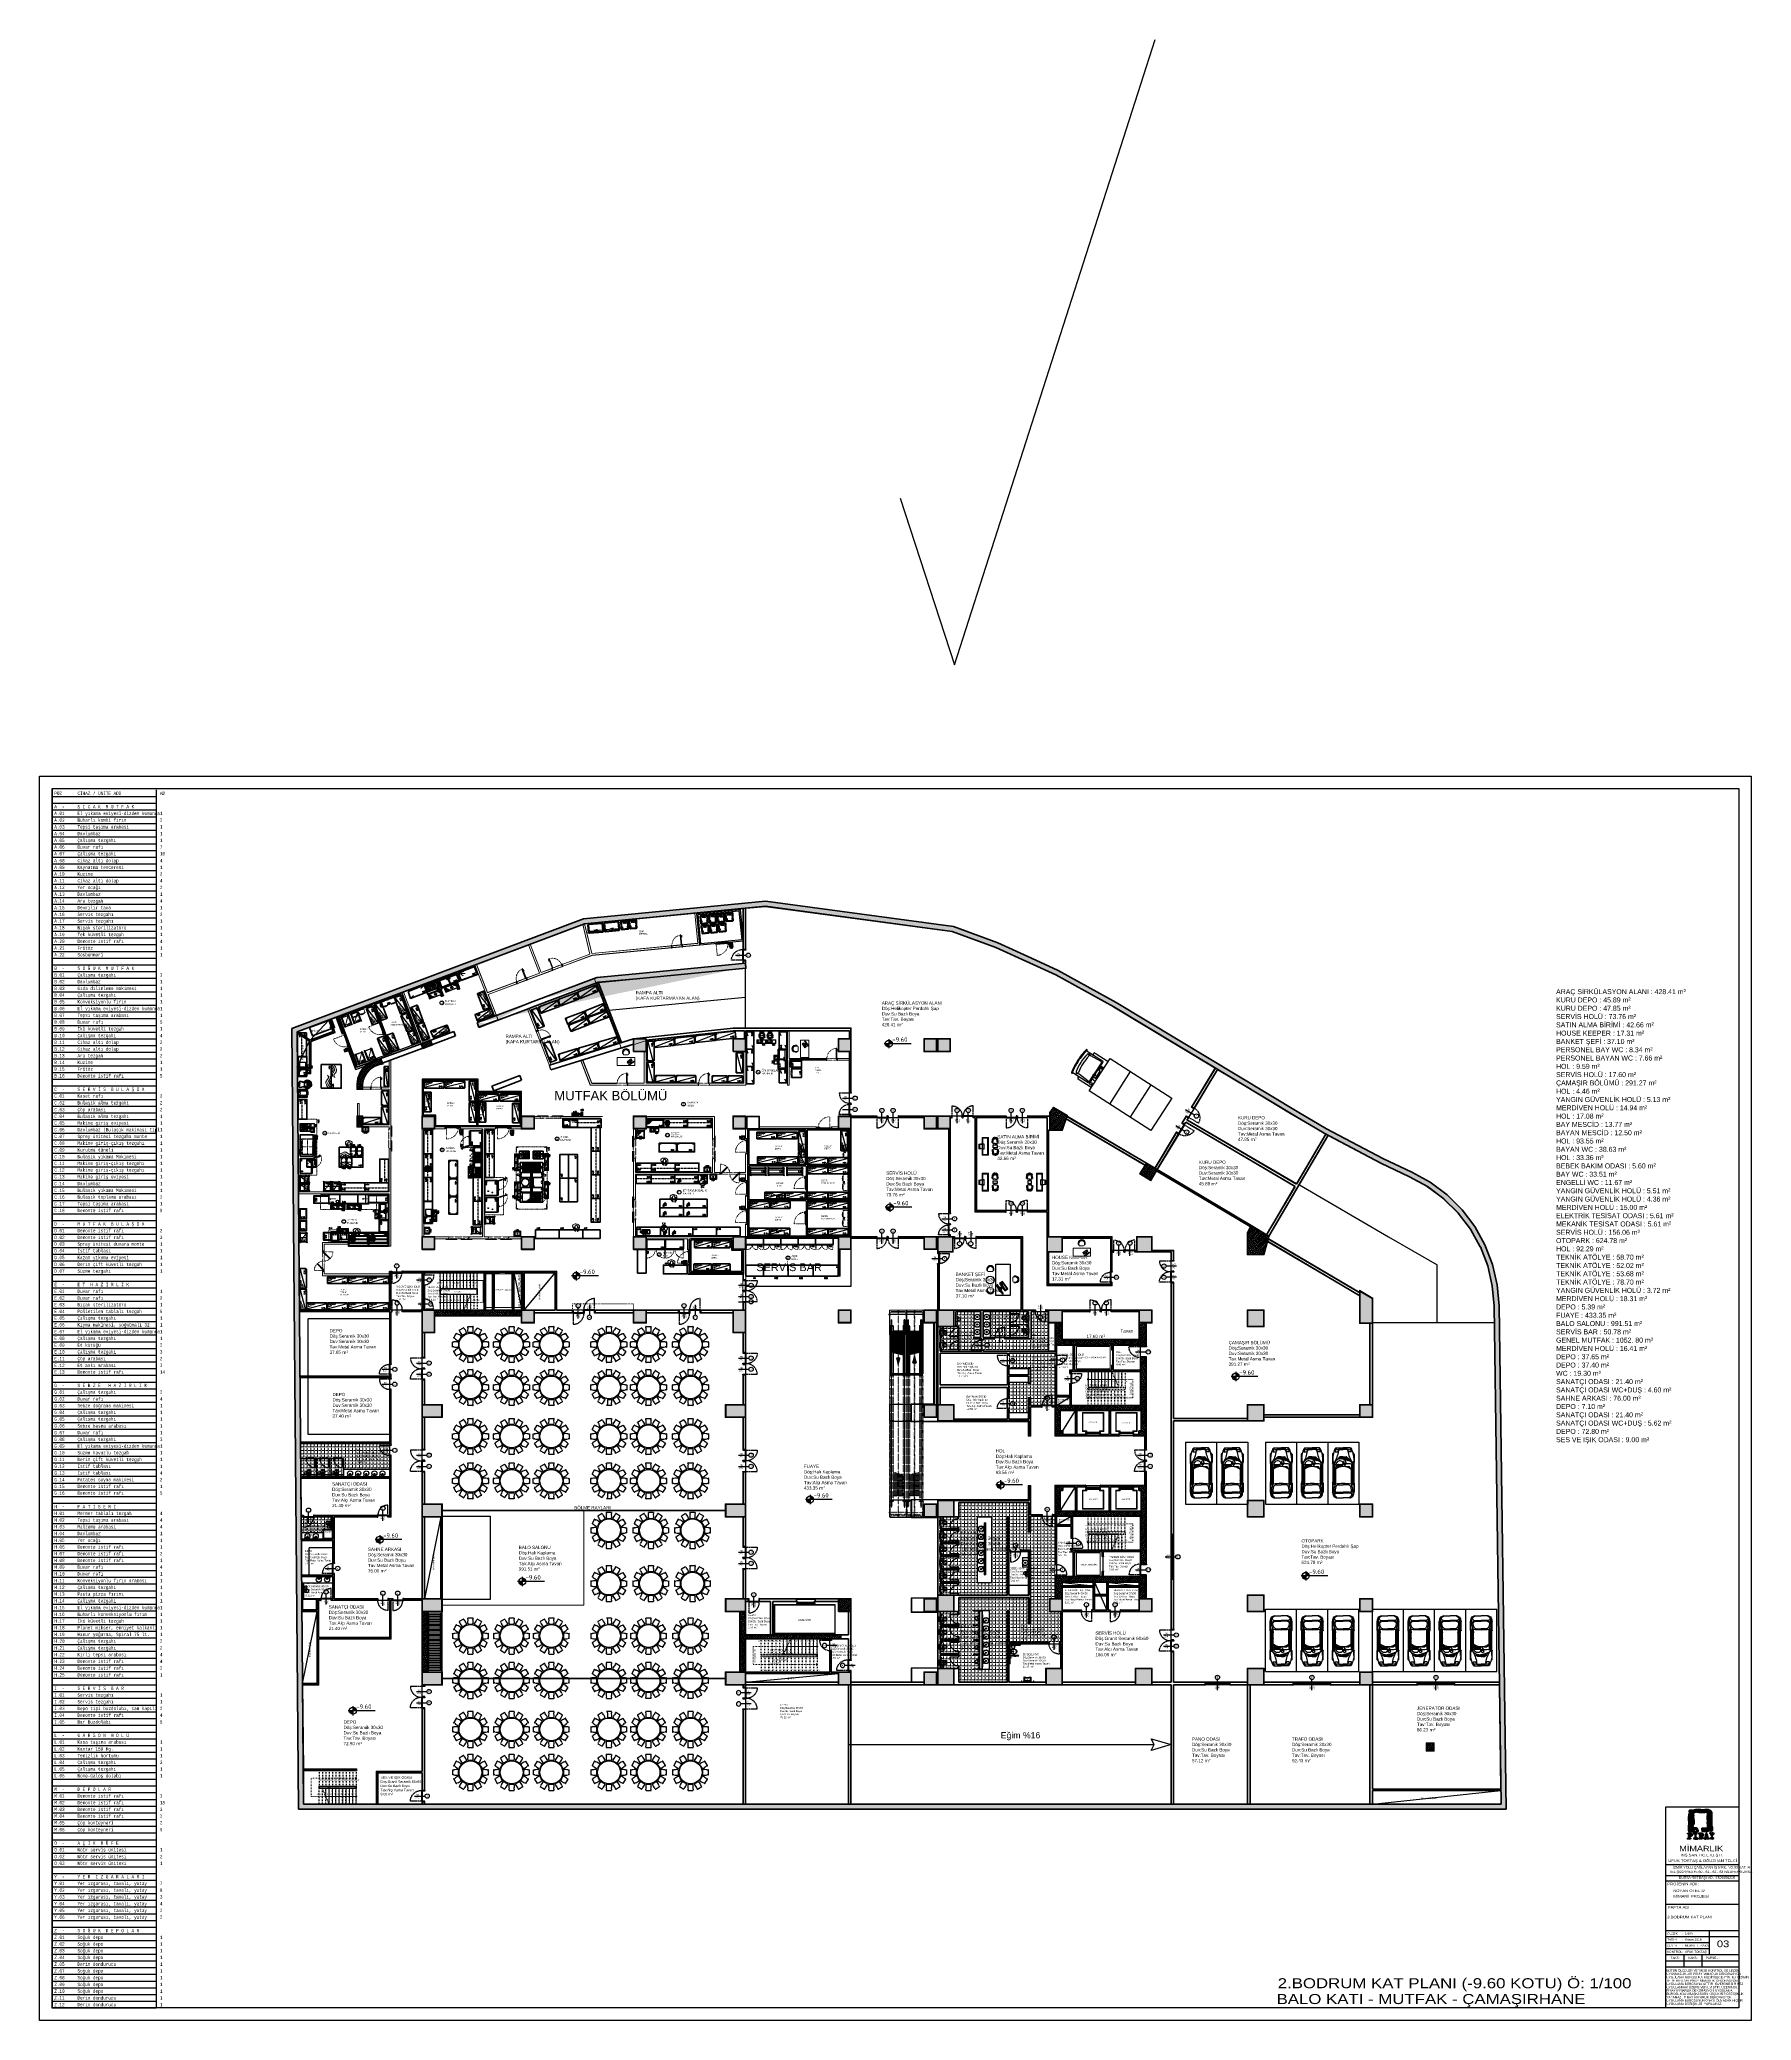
# Model space of a CAD drawing. Header units: millimetres. Extents: x 1443065 to 1517367, y 3763150 to 3779068.
# Drawn here: x 1443065 to 1456820, y 3763150 to 3779068 of the extents above; entities that cross this region are included whole.
import ezdxf
from ezdxf.enums import TextEntityAlignment as Align

# ---------------------------------------------------------------- set-up
doc = ezdxf.new("R2010")
doc.units = ezdxf.units.MM
doc.set_wipeout_variables(frame=1)
for name, pattern in [('ACAD_ISO02W100', [15, 12, -3]), ('ACAD_ISO03W100', [30, 12, -18]), ('BORDER', [1.75, 0.5, -0.25, 0.5, -0.25, 0, -0.25]), ('CIZGI', [0.4, 0.25, -0.15]), ('DASHDOTX2', [2, 1, -0.5, 0, -0.5]), ('DASHED', [0.75, 0.5, -0.25]), ('DASHED2', [0.375, 0.25, -0.125]), ('DOT', [0.25, 0, -0.25]), ('HIDDEN', [9.525, 6.35, -3.175]), ('HIDDEN2', [0.1875, 0.125, -0.0625])]:
    doc.linetypes.add(name, pattern=pattern)
for name, color, linetype, lineweight in [('-DWG_ANA', 7, 'Continuous', 50), ('-DWG_ANA_1', 7, 'BORDER', 25), ('-DWG_DETAY1', 7, 'Continuous', 25), ('-DWG_DETAY1_1', 7, 'BORDER', 20), ('-DWG_DETAY2', 7, 'Continuous', 15), ('-DWG_DETAY3', 7, 'Continuous', 15), ('-DWG_DETAY4', 7, 'DOT', 18), ('-dwg_sdepo', 7, 'BORDER', 9), ('1', 7, 'Continuous', 30), ('2', 3, 'Continuous', 15), ('3', 5, 'Continuous', 15), ('5', 2, 'Continuous', 15), ('alcipanel', 242, 'Continuous', 25), ('D-tefris', 252, 'Continuous', 0), ('demontable board', 10, 'Continuous', 9), ('dog', 144, 'Continuous', 5), ('DUVAR', 2, 'Continuous', 35), ('Duvar160', 52, 'Continuous', 20), ('DUVAR_KOLON', 7, 'Continuous', 50), ('DVL-C', 7, 'DASHDOTX2', 20), ('k-cizgi', 7, 'Continuous', 0), ('KAPI', 32, 'Continuous', 25), ('kapi-acilis', 43, 'DOT', 15), ('MAHAL', 52, 'Continuous', 13), ('MERDIVEN', 4, 'Continuous', 20), ('NO', 7, 'Continuous', 30), ('PENCERE', 134, 'Continuous', 25), ('PLAN', 253, 'Continuous', 15), ('s-depo', 140, 'Continuous', 25), ('SECTION4', 3, 'Continuous', 50), ('SIVA', 3, 'Continuous', 9), ('tarama', 254, 'Continuous', 5), ('TASIYICI', 170, 'Continuous', 50), ('TEFRIS', 165, 'Continuous', 15), ('TEFRİŞ', 102, 'Continuous', 20), ('yerizg-a', 7, 'Continuous', 15), ('yerizg-b', 7, 'Continuous', 9)]:
    doc.layers.add(name, color=color, linetype=linetype, lineweight=lineweight)
for name, color, linetype in [('1 ahsap dograma', 42, 'Continuous'), ('1 tefriş 2', 8, 'Continuous'), ('1 tefriş ince', 243, 'Continuous'), ('1 vitrifiye', 141, 'Continuous'), ('1-Tefriş', 51, 'Continuous'), ('BL-A', 1, 'Continuous'), ('BL-B', 5, 'Continuous'), ('BL-C', 140, 'Continuous'), ('BL-D', 180, 'Continuous'), ('BL-E', 32, 'Continuous'), ('BL-G', 102, 'Continuous'), ('BL-H', 210, 'Continuous'), ('BL-I', 151, 'Continuous'), ('BL-L', 190, 'Continuous'), ('BL-M', 62, 'Continuous'), ('BL-O', 43, 'Continuous'), ('BL-P', 200, 'Continuous'), ('BL-Y', 144, 'Continuous'), ('BL-Z', 117, 'Continuous'), ('furniture', 75, 'Continuous'), ('HATCH 1', 253, 'Continuous'), ('HIDDEN', 124, 'HIDDEN'), ('LAYER1', 10, 'Continuous'), ('m-DOG_', 4, 'Continuous'), ('m-DOG_gor', 8, 'Continuous'), ('m-DOG_ic', 4, 'Continuous'), ('m-GOR_03', 8, 'Continuous'), ('m-GOR_04', 8, 'Continuous'), ('m-TAR_', 8, 'Continuous'), ('m-TAR_duvar', 8, 'Continuous'), ('m-TFR_', 1, 'Continuous'), ('m-TFR_vitrifiye', 1, 'Continuous'), ('m-TRF_', 1, 'Continuous'), ('m-YAZ_kot', 7, 'Continuous'), ('m-YAZ_pafta', 7, 'Continuous'), ('m-YAZ_poz', 7, 'Continuous'), ('p-cizgi', 7, 'Continuous'), ('SANITARY', 152, 'Continuous'), ('SANITARY 1', 124, 'Continuous'), ('SDNO', 7, 'Continuous'), ('TF', 21, 'Continuous'), ('yazi-blk', 7, 'Continuous'), ('YAZI_BLM_1', 7, 'Continuous'), ('YAZI_BLM_2', 10, 'Continuous'), ('YRNO', 7, 'Continuous')]:
    doc.layers.add(name, color=color, linetype=linetype)
doc.styles.add('antet', font='monos.ttf', dxfattribs={"width": 0.8})
doc.styles.add('BLM_YAZI', font='stylu.ttf', dxfattribs={"width": 0.8})
doc.styles.add('mono', font='isocpeur.ttf')
doc.styles.add('olculer', font='romans.shx', dxfattribs={"width": 0.8})
doc.styles.add('ROMANS', font='romans.shx', dxfattribs={"width": 0.8})
doc.styles.get("Standard").update_dxf_attribs({"font": 'arial.ttf'})
doc.styles.add('TROMANS', font='romanstw.shx', dxfattribs={"width": 0.8})
doc.styles.add('YAZ', font='arial.ttf', dxfattribs={"width": 0.8, "height": 10})
pattern_1 = [(45, (-13755.822, -59043.389), (-8.98025612, 8.98025612), []), (45, (-13746.842, -59043.389), (-8.98025612, 8.98025612), [6.35, -3.175])]
pattern_2 = [(45, (27620.463, -87954.951), (-8.98025612, 8.98025612), []), (45, (27629.443, -87954.951), (-8.98025612, 8.98025612), [6.35, -3.175])]
pattern_3 = [(90, (-13755.822, -59043.389), (-27.94, 2e-15), [20.32, -7.62]), (180, (-13755.822, -59043.389), (-3e-15, -27.94), [20.32, -7.62])]

# ---------------------------------------------------------------- blocks, each defined once
blk = doc.blocks.new('m-penpoz')
blk.add_line((0, -1.63), (0, 0))
blk.add_circle((0, 0.33), 0.332)
blk.add_attdef('POZNO', text='', height=0.18).set_placement((0, 0.33), align=Align.MIDDLE)
blk.add_attdef('WIDTH', text='', height=0.18, rotation=90).set_placement((0, -1.63), align=Align.BOTTOM_LEFT)
blk.add_attdef('HEIGHT', text='', height=0.18, rotation=90).set_placement((0.07, -1.63), align=Align.TOP_LEFT)
blk = doc.blocks.new('90lık')
at = {"layer": 'm-DOG_'}
for p, q in [((-81, 10), (-81, 13)), ((-9, 10), (-9, 13))]:
    blk.add_line(p, q, dxfattribs=at)
at = {"layer": 'm-DOG_', "linetype": 'HIDDEN'}
blk.add_line((-5, 13), (-5, 103), dxfattribs=at)
at = {"layer": 'm-DOG_'}
for points in [[(-90, -13), (-85, -13), (-85, 13), (-90, 13)], [(-5, 13), (-85, 13), (-85, 10), (-5, 10)], [(0, -13), (-5, -13), (-5, 13), (0, 13)]]:
    blk.add_lwpolyline(points, close=True, dxfattribs=at)
at = {"layer": 'm-DOG_', "linetype": 'HIDDEN'}
blk.add_arc((-3, 16), 87.4, 91.5314, 181.7408, dxfattribs=at)
blk = doc.blocks.new('90lık Kqpı')
at = {"layer": 'm-DOG_', "linetype": 'HIDDEN'}
blk.add_line((-8, -5), (-88, -5), dxfattribs=at)
at = {"layer": 'm-DOG_'}
for p, q in [((-5, -9), (-8, -9)), ((-5, -81), (-8, -81))]:
    blk.add_line(p, q, dxfattribs=at)
for points in [[(8, 0), (8, -5), (-8, -5), (-8, 0)], [(-8, -5), (-8, -85), (-5, -85), (-5, -5)], [(8, -90), (8, -85), (-8, -85), (-8, -90)]]:
    blk.add_lwpolyline(points, close=True, dxfattribs=at)
at = {"layer": 'm-DOG_', "linetype": 'HIDDEN'}
blk.add_arc((-8, -5), 80, 180, 270, dxfattribs=at)
blk = doc.blocks.new('SEDAN')
at = {"layer": 'm-TRF_'}
for p, q in [((0, 125), (500, 125)), ((0, -125), (0, 125)), ((46, 59), (46, 0)), ((52, 27), (49, 24)), ((49, 24), (49, 0)), ((49, -24), (49, 0)), ((52, 27), (52, 0)), ((52, -27), (52, 0)), ((57, 31), (54, 28)), ((54, 28), (54, 0)), ((54, -28), (54, 0)), ((57, 31), (57, 0)), ((57, -31), (57, 0)), ((58, 38), (58, 36)), ((59, 33), (59, 0)), ((59, -33), (59, 0)), ((78, 66), (78, 43)), ((90, 84), (90, 79)), ((90, 84), (90, 80)), ((96, 88), (165, 88)), ((119, 0), (119, 26)), ((126, 25), (119, 25)), ((126, 23), (119, 23)), ((126, 20), (119, 20)), ((126, 18), (119, 18)), ((126, 15), (119, 15)), ((126, 13), (119, 13)), ((126, 10), (119, 10)), ((126, 7), (119, 7)), ((126, 5), (119, 5)), ((126, 2), (119, 2)), ((126, 28), (120, 28)), ((127, 30), (122, 30)), ((128, 33), (125, 33)), ((126, 0), (126, 26)), ((127, 84), (406, 84)), ((129, 36), (127, 36)), ((130, 38), (129, 38)), ((130, 26), (130, 0)), ((130, 8), (133, 16)), ((130, -26), (130, 0)), ((131, 42), (131, 42)), ((131, 41), (131, 41)), ((132, -16), (146, 38)), ((132, 6), (136, 14)), ((132, -12), (132, 6)), ((133, -16), (147, 38)), ((134, 15), (157, 66)), ((135, 15), (158, 66)), ((158, 21), (167, 21)), ((158, 3), (170, 3)), ((188, 75), (251, 75)), ((197, 20), (197, 45)), ((202, 72), (251, 72)), ((210, 53), (203, 53)), ((217, 65), (257, 65)), ((217, 63), (334, 63)), ((234, 79), (247, 79)), ((234, 76), (234, 79)), ((234, 78), (247, 78)), ((234, 77), (247, 77)), ((234, 76), (234, 77)), ((248, 76), (234, 76)), ((248, 76), (234, 76)), ((253, 75), (334, 75)), ((254, 72), (313, 72)), ((263, 65), (310, 65)), ((308, 79), (321, 79)), ((308, 76), (308, 79)), ((308, 78), (321, 78)), ((308, 76), (308, 77)), ((308, 77), (321, 77)), ((323, 76), (308, 76)), ((323, 76), (308, 76)), ((315, 75), (315, 65)), ((317, 75), (317, 66)), ((331, 88), (401, 88)), ((343, 43), (343, 0)), ((343, -43), (343, 0)), ((382, 76), (430, 76)), ((403, 48), (403, 0)), ((403, -48), (403, 0)), ((406, 0), (406, 56)), ((406, 0), (406, -56)), ((409, 60), (409, 0)), ((409, -60), (409, 0)), ((448, 52), (448, 0)), ((500, -125), (500, 125)), ((0, -125), (500, -125)), ((46, -59), (46, 0)), ((52, -27), (49, -24)), ((57, -31), (54, -28)), ((58, -38), (58, -36)), ((78, -66), (78, -43)), ((90, -84), (90, -79)), ((96, -88), (165, -88)), ((126, 0), (119, 0)), ((119, 0), (119, -26)), ((126, -2), (119, -2)), ((126, -5), (119, -5)), ((126, -7), (119, -7)), ((126, -10), (119, -10)), ((126, -13), (119, -13)), ((126, -15), (119, -15)), ((126, -18), (119, -18)), ((126, -20), (119, -20)), ((126, -23), (119, -23)), ((126, -25), (119, -25)), ((126, -28), (120, -28)), ((127, -30), (122, -30)), ((128, -33), (125, -33)), ((126, 0), (126, -26)), ((129, -36), (127, -36)), ((127, -84), (406, -84)), ((130, -38), (129, -38)), ((130, -24), (132, -15)), ((131, -41), (131, -41)), ((131, -42), (131, -42)), ((132, -25), (134, -16)), ((161, -4), (174, -4)), ((170, -58), (174, -58)), ((183, -50), (177, -50)), ((180, -39), (179, -40)), ((180, -25), (180, -25)), ((182, -25), (180, -25)), ((182, -39), (180, -39)), ((181, -31), (181, -31)), ((182, -48), (183, -47)), ((185, -53), (182, -48)), ((185, -22), (185, -32)), ((185, -43), (185, -32)), ((187, -16), (187, -32)), ((191, -24), (187, -21)), ((187, -49), (187, -32)), ((191, -41), (187, -43)), ((187, -44), (188, -47)), ((191, -45), (187, -44)), ((188, -22), (190, -19)), ((188, -43), (189, -45)), ((188, -45), (188, -43)), ((188, -50), (188, -47)), ((188, -47), (192, -50)), ((188, -75), (251, -75)), ((191, -20), (190, -19)), ((190, -23), (191, -20)), ((190, -42), (191, -45)), ((191, -24), (192, -22)), ((191, -24), (191, -32)), ((191, -41), (191, -32)), ((191, -41), (191, -42)), ((196, -48), (191, -45)), ((195, -16), (192, -18)), ((195, -53), (192, -55)), ((196, -19), (193, -20)), ((193, -20), (193, -20)), ((194, -24), (196, -20)), ((194, -26), (194, -24)), ((197, -24), (194, -26)), ((199, -31), (194, -31)), ((200, -36), (194, -36)), ((197, -16), (195, -16)), ((204, -54), (195, -53)), ((196, -20), (196, -19)), ((206, -45), (196, -48)), ((198, -23), (197, -24)), ((197, -31), (197, -36)), ((200, -31), (199, -31)), ((201, -36), (200, -36)), ((202, -72), (251, -72)), ((211, -55), (204, -54)), ((217, -63), (334, -63)), ((217, -65), (257, -65)), ((234, -76), (234, -77)), ((248, -76), (234, -76)), ((248, -76), (234, -76)), ((234, -76), (234, -79)), ((234, -77), (247, -77)), ((234, -78), (247, -78)), ((234, -79), (247, -79)), ((253, -75), (334, -75)), ((254, -72), (313, -72)), ((263, -65), (310, -65)), ((308, -76), (308, -79)), ((308, -76), (308, -77)), ((323, -76), (308, -76)), ((323, -76), (308, -76)), ((308, -77), (321, -77)), ((308, -78), (321, -78)), ((308, -79), (321, -79)), ((315, -75), (315, -65)), ((317, -75), (317, -66)), ((331, -88), (401, -88)), ((382, -76), (430, -76)), ((448, -52), (448, 0))]:
    blk.add_line(p, q, dxfattribs=at)
for points in [[(189, -29), (188, -29), (188, -36), (189, -35)], [(190, -32), (189, -31), (189, -34), (190, -33)]]:
    blk.add_lwpolyline(points, close=True, dxfattribs=at)
for centre, radius, start, end in [((31, 78), 29.7, 299.0023, 344.3224), ((62, 50), 18.8, 106.9559, 150.1866), ((112, -48), 128, 104.3692, 115.8702), ((-168, 76), 230, 350.5811, 356.2621), ((99, -49), 94.4, 102.7658, 115.3493), ((82, -8), 46.7, 101.5086, 118.9828), ((93, -8), 76.4, 101.6482, 114.8853), ((44, 260), 224, 277.2418, 302.7727), ((141, -136), 221, 93.6757, 105.7682), ((98, 79), 8.45, 100.6418, 151.4579), ((35, 111), 119, 315.1233, 324.1698), ((190, 7), 73.6, 164.0634, 165.4519), ((193, 10), 69.3, 153.259, 167.3686), ((201, 7), 73.6, 118.1849, 165.4519), ((130, 6), 1.98, 270, 90), ((210, 8), 78.4, 132.5801, 177.594), ((130, 6), 10.3, 55.6307, 68.9881), ((130, -26), 66.1, 74.4595, 75.5), ((130, 6), 66.1, 64.6197, 65.6601), ((168, 78), 6.73, 99.0681, 205.7629), ((197, -36), 116, 93.6568, 107.4303), ((244, 337), 275, 252.5252, 257.4235), ((164, 80), 8.47, 34.1675, 76.8282), ((244, 335), 274, 253.5854, 264.1559), ((243, 33), 76.6, 189.2422, 194.9753), ((161, 7), 10, 343.1602, 36.3636), ((253, -21), 87, 163.1602, 164.5177), ((179, 74), 5.76, 130.5674, 205.1172), ((247, 40), 73.8, 167.1477, 200.7255), ((237, -30), 69.1, 151.6644, 157.7677), ((202, 44), 30.1, 127.9356, 154.4289), ((199, 39), 30.2, 222.1163, 264.7944), ((163, 10), 15.3, 331.2571, 14.1779), ((174, 80), 15.1, 313.4929, 0.9167), ((202, 68), 17.4, 136.2387, 176.851), ((244, 335), 273, 257.464, 264.6585), ((235, 290), 226, 257.2963, 265.4961), ((205, 6), 65.7, 92.742, 106.531), ((296, 2), 99.7, 143.0945, 181.374), ((296, -2), 99.7, 178.626, 216.9055), ((297, 2), 100, 142.1071, 181.084), ((210, 43), 12.8, 123.6648, 169.4973), ((297, -2), 100, 178.916, 217.8929), ((250, 77), 2.54, 149.669, 230.6006), ((265, 76), 14.5, 187.0359, 233.9614), ((265, 76), 13.2, 143.3605, 264.1001), ((265, 76), 11.9, 188.5851, 260.2168), ((300, 165), 103, 275.3773, 297.1279), ((300, 165), 101, 275.9978, 278.8862), ((-308, -16), 623, 7.2756, 7.2765), ((309, -20), 91.6, 86.064, 87.7813), ((347, 122), 48.3, 232.1648, 269.2142), ((300, 165), 101, 279.631, 294.3481), ((309, -20), 91.6, 75.943, 85.2489), ((324, 78), 3.25, 175.4303, 246.5959), ((332, 80), 8.47, 103.1718, 145.8325), ((765, 0), 432, 171.5213, 188.4787), ((347, 122), 49.6, 254.4775, 263.4209), ((334, 83), 20, 270, 292.1325), ((418, -122), 202, 101.6962, 112.1325), ((368, 37), 25.1, 108.8953, 167.3024), ((420, -154), 223, 99.4018, 105.7808), ((382, 58), 18.6, 71.9881, 108.0119), ((386, 52), 15, 46.5736, 99.4018), ((383, 56), 20, 46.5867, 73.8425), ((371, 44), 36.2, 18.4789, 46.5867), ((383, 48), 20, 0, 46.5736), ((399, 80), 8.47, 34.1675, 76.8282), ((407, 33), 51.4, 52.1515, 91.4805), ((422, 57), 12.3, 91.4721, 167.515), ((418, -132), 202, 85.9038, 88.9606), ((464, 83), 35.2, 186.5904, 243.5987), ((405, 45), 43.4, 8.6008, 40.4234), ((31, -78), 29.7, 15.6776, 60.9977), ((62, -50), 18.8, 209.8134, 253.0441), ((112, 48), 128, 244.1298, 255.6308), ((99, 49), 94.4, 244.6507, 257.2342), ((-168, -76), 230, 3.7379, 9.4189), ((82, 8), 46.7, 241.0172, 258.4914), ((93, 8), 76.4, 245.1147, 258.3518), ((44, -260), 224, 57.2273, 82.7582), ((141, 136), 221, 254.2318, 266.3243), ((98, -79), 8.45, 208.5421, 259.3582), ((190, -7), 73.6, 194.5481, 195.9366), ((35, -111), 119, 35.8302, 44.8767), ((193, -10), 69.3, 192.6314, 206.741), ((130, -26), 1.98, 285.3173, 90), ((201, -7), 73.6, 194.5481, 241.8151), ((210, -8), 78.4, 182.406, 185.1975), ((130, -26), 10.3, 65.4705, 78.8279), ((210, -8), 78.4, 189.4788, 227.4199), ((188, -27), 36.9, 162.7379, 212.5), ((189, -31), 39.1, 135.8505, 157.9252), ((186, -24), 37.1, 217.1256, 244.5196), ((168, -78), 6.73, 154.2371, 260.9319), ((244, -337), 275, 102.5765, 107.4748), ((197, 36), 116, 252.5697, 266.3432), ((164, -80), 8.47, 283.1718, 325.8325), ((244, -335), 274, 95.8441, 106.4146), ((179, -74), 5.76, 154.8828, 229.4326), ((113, -31), 67.1, 336.0838, 23.9162), ((201, -45), 28.3, 204.0912, 233.5795), ((199, -34), 30.2, 95.6085, 135.0975), ((211, -105), 89.1, 109.0388, 111.1419), ((244, -335), 273, 95.3415, 102.536), ((202, -68), 17.4, 183.149, 223.7613), ((174, -80), 15.1, 359.0833, 46.5071), ((190, -48), 7.26, 225.4789, 283.3419), ((235, -290), 226, 94.5039, 102.7037), ((211, -105), 89.1, 103.9663, 105.9246), ((205, -6), 65.7, 253.469, 267.258), ((183, -20), 7.4, 8.9613, 41.1859), ((183, -45), 7.4, 318.8141, 338.0899), ((185, -46), 7.28, 289.7372, 332.7587), ((250, -77), 2.54, 129.3994, 210.331), ((265, -76), 14.5, 126.0386, 172.9641), ((265, -76), 13.2, 95.8999, 216.6395), ((265, -76), 11.9, 99.7832, 171.4149), ((300, -165), 103, 62.8721, 84.6227), ((-308, 16), 623, 352.7235, 352.7244), ((300, -165), 101, 81.1138, 84.0022), ((309, 20), 91.6, 272.2187, 273.936), ((300, -165), 101, 65.6519, 80.369), ((309, 20), 91.6, 274.7511, 284.057), ((347, -122), 48.3, 90.7858, 127.8352), ((324, -78), 3.25, 113.4041, 184.5697), ((332, -80), 8.47, 214.1675, 256.8282), ((334, -83), 20, 67.8675, 90), ((347, -122), 49.6, 96.5791, 105.5225), ((418, 122), 202, 247.8675, 258.3038), ((368, -37), 25.1, 192.6976, 251.1047), ((420, 154), 223, 254.2192, 260.5982), ((382, -58), 18.6, 251.9881, 288.0119), ((386, -52), 15, 260.5982, 313.4264), ((383, -56), 20, 286.1575, 313.4133), ((383, -48), 20, 313.4264, 0), ((371, -44), 36.2, 313.4133, 341.5211), ((399, -80), 8.47, 283.1718, 325.8325), ((407, -33), 51.4, 268.5195, 307.8485), ((422, -57), 12.3, 192.485, 268.5279), ((418, 132), 202, 271.0394, 274.0962), ((464, -83), 35.2, 116.4013, 173.4096), ((405, -45), 43.4, 319.5766, 351.3992)]:
    blk.add_arc(centre, radius, start, end, dxfattribs=at)
for centre, major_axis, ratio, start_param, end_param in [((158, 12), (0, -9.15), 0.750397, 3.141593, 6.283185), ((188, -32), (0, 20.7), 0.319397, 5.149182, 9.424778), ((188, -30), (0, 19.5), 0.211833, 1.672224, 3.556104), ((189, -32), (0.1, 17.5), 0.206098, 3.901916, 6.205959), ((189, -32), (0.1, 17.5), 0.206098, 3.267584, 3.589748), ((188, -32), (0, 20.7), 0.319397, 3.52151, 3.749648), ((188, -32), (0, 19), 0.164451, 4.236412, 5.188366), ((188, -32), (0, 20.7), 0.319397, 3.994015, 5.044472)]:
    blk.add_ellipse(centre, major_axis=major_axis, ratio=ratio, start_param=start_param, end_param=end_param, dxfattribs=at)
at = {"layer": 'm-TRF_', "extrusion": (0, 0, -1)}
blk.add_ellipse((188, -34), major_axis=(0, -19.5), ratio=0.211833, start_param=1.672224, end_param=3.250738, dxfattribs=at)
blk = doc.blocks.new('WC Kapı')
at = {"layer": 'm-DOG_ic', "ltscale": 5}
for p, q in [((-36, 0), (-36, 1)), ((-34, 0), (-34, 1)), ((-34, 1), (36, 1)), ((-34, 0), (-34, 1)), ((-34, 1), (-30, 1)), ((-34, 0), (34, 0)), ((36, 1), (36, 0))]:
    blk.add_line(p, q, dxfattribs=at)
at = {"layer": 'm-DOG_ic', "linetype": 'CIZGI', "ltscale": 20}
for p, q in [((-34, 1), (-34, 71)), ((-33, 71), (-33, 1))]:
    blk.add_line(p, q, dxfattribs=at)
at = {"layer": 'm-DOG_ic', "ltscale": 5}
for points in [[(-34, -1), (-34, 0), (-36, 0), (-36, -1)], [(36, 0), (34, 0), (34, -1), (36, -1)]]:
    blk.add_lwpolyline(points, close=True, dxfattribs=at)
blk.add_circle((-35, 1), 0.8, dxfattribs=at)
for centre, radius, start, end in [((-33, -5), 7.02, 69.2586, 105.7541), ((-31, 1), 0.748, 9.8885, 80.1115), ((-32, 3), 4.01, 265.234, 295.9605), ((-31, 0), 0.748, 279.8885, 350.1115)]:
    blk.add_arc(centre, radius, start, end, dxfattribs=at)
at = {"layer": 'm-DOG_ic', "linetype": 'CIZGI', "ltscale": 20}
blk.add_arc((-33, 2), 68.9, 359.0663, 90.9412, dxfattribs=at)
at = {"layer": 'm-GOR_04'}
for points in [[(26, 4), (26, 5), (31, 5), (31, 4)], [(31, 1), (31, 2), (26, 2), (26, 1)], [(31, 0), (31, -1), (26, -1), (26, 0)], [(29, 2), (29, 4), (28, 4), (28, 2)], [(26, -3), (26, -4), (31, -4), (31, -3)], [(29, -1), (29, -3), (28, -3), (28, -1)]]:
    blk.add_lwpolyline(points, close=True, dxfattribs=at)
blk = doc.blocks.new('A$C5AA45527')
at = {"layer": 'm-GOR_03'}
for p, q in [((19, 22), (29, 22)), ((24, 27), (24, 17))]:
    blk.add_line(p, q, dxfattribs=at)
for points in [[(10, 45), (10, 46), (19, 36), (19, 36)], [(12, 22), (20, 24), (20, 23), (12, 21)]]:
    blk.add_lwpolyline(points, close=True, dxfattribs=at)
for radius in [3.75, 2.6]:
    blk.add_circle((24, 22), radius, dxfattribs=at)
for centre, radius, start, end in [((10, 46), 1.91, 316.7379, 308.5527), ((12, 22), 1.6, 29.7014, 351.3284)]:
    blk.add_arc(centre, radius, start, end, dxfattribs=at)
at = {"layer": 'm-TFR_'}
for p, q in [((15, 39), (15, 23)), ((15, 22), (15, 5))]:
    blk.add_line(p, q, dxfattribs=at)
blk.add_circle((29, 22), 22, dxfattribs=at)
blk = doc.blocks.new('vitra 6107 asma klozet')
for p, q in [((-53, 3), (-52, 3)), ((-53, 2), (-53, 3)), ((-53, 2), (-53, 2)), ((-53, 2), (-53, 2)), ((-53, 2), (-53, 2)), ((-53, 1), (-53, 2)), ((-53, 1), (-53, 1)), ((-53, 1), (-53, 1)), ((-53, 0), (-53, 1)), ((-53, 1), (-53, 1)), ((-53, 0), (-53, 0)), ((-53, 0), (-53, 0)), ((-53, 0), (-53, 0)), ((-53, 0), (-53, 0)), ((-53, 0), (-53, 0)), ((-53, 0), (-53, 0)), ((-52, 6), (-51, 6)), ((-52, 5), (-52, 6)), ((-52, 6), (-52, 6)), ((-52, 6), (-52, 6)), ((-52, 5), (-52, 5)), ((-52, 5), (-52, 5)), ((-52, 5), (-52, 5)), ((-52, 5), (-52, 5)), ((-52, 4), (-52, 5)), ((-52, 4), (-52, 4)), ((-52, 4), (-52, 4)), ((-52, 4), (-52, 4)), ((-52, 3), (-52, 4)), ((-52, 3), (-52, 3)), ((-52, 3), (-52, 3)), ((-51, 8), (-51, 8)), ((-51, 8), (-50, 8)), ((-51, 8), (-51, 8)), ((-51, 7), (-51, 8)), ((-51, 6), (-51, 7)), ((-51, 7), (-51, 7)), ((-51, 7), (-51, 7)), ((-51, 7), (-51, 7)), ((-51, 7), (-51, 7)), ((-50, 10), (-49, 10)), ((-50, 9), (-50, 10)), ((-50, 9), (-50, 9)), ((-50, 9), (-50, 9)), ((-50, 9), (-50, 9)), ((-50, 9), (-50, 9)), ((-50, 8), (-50, 9)), ((-49, 11), (-49, 11)), ((-49, 11), (-49, 11)), ((-49, 11), (-48, 11)), ((-49, 10), (-49, 11)), ((-49, 10), (-49, 10)), ((-49, 10), (-49, 10)), ((-48, 11), (-48, 12)), ((-48, 12), (-48, 12)), ((-48, 12), (-48, 12)), ((-48, 12), (-47, 12)), ((-48, 11), (-48, 11)), ((-47, 13), (-47, 13)), ((-47, 12), (-47, 13)), ((-47, 13), (-47, 13)), ((-47, 13), (-46, 13)), ((-47, 12), (-47, 12)), ((-46, 14), (-46, 14)), ((-46, 14), (-46, 14)), ((-46, 14), (-45, 14)), ((-46, 13), (-46, 14)), ((-46, 13), (-46, 13)), ((-45, 15), (-44, 15)), ((-45, 14), (-45, 15)), ((-45, 15), (-45, 15)), ((-45, 15), (-45, 15)), ((-45, 14), (-45, 14)), ((-44, 15), (-43, 16)), ((-44, 15), (-44, 15)), ((-44, 15), (-44, 15)), ((-44, 15), (-44, 15)), ((-43, 16), (-42, 16)), ((-43, 16), (-43, 16)), ((-43, 16), (-43, 16)), ((-43, 16), (-43, 16)), ((-42, 16), (-42, 17)), ((-42, 17), (-41, 17)), ((-42, 16), (-42, 16)), ((-42, 16), (-42, 16)), ((-41, 17), (-41, 17)), ((-41, 17), (-40, 17)), ((-41, 17), (-41, 17)), ((-41, 17), (-41, 17)), ((-40, 17), (-40, 18)), ((-40, 18), (-39, 18)), ((-40, 17), (-40, 17)), ((-40, 17), (-40, 17)), ((-39, 18), (-39, 18)), ((-39, 18), (-39, 18)), ((-39, 18), (-38, 18)), ((-39, 18), (-39, 18)), ((-37, 18), (-38, 18)), ((-38, 18), (-38, 18)), ((-36, 18), (-37, 18)), ((-34, 19), (-36, 18)), ((-33, 19), (-34, 19)), ((-32, 19), (-33, 19)), ((-30, 19), (-32, 19)), ((-29, 19), (-30, 19)), ((-27, 19), (-29, 19)), ((-29, 1), (-29, -1)), ((-26, 19), (-27, 19)), ((-12, 16), (-27, 17)), ((-25, 19), (-26, 19)), ((-24, 4), (-26, 4)), ((-23, 19), (-25, 19)), ((-24, 19), (-23, 19)), ((-23, 19), (-22, 18)), ((-23, 19), (-23, 19)), ((-23, 19), (-23, 19)), ((-22, 18), (-20, 18)), ((-22, 2), (-22, -2)), ((-20, 18), (-18, 18)), ((-18, 18), (-16, 17)), ((-16, 17), (-15, 17)), ((-15, 17), (-14, 17)), ((-14, 17), (-12, 16)), ((-12, 16), (-11, 16)), ((-12, 16), (-12, 16)), ((-12, 16), (0, 15)), ((-11, 16), (-11, 16)), ((-11, 16), (-11, 15)), ((-11, 15), (-10, 15)), ((-10, 15), (-10, 15)), ((-10, 15), (-10, 14)), ((-10, 14), (-9, 14)), ((-9, 14), (-9, 13)), ((-9, 13), (-9, 12)), ((-9, 13), (-9, 13)), ((-9, 12), (-9, 12)), ((-9, 12), (-9, 12)), ((-9, 12), (-9, 12)), ((-9, 12), (-9, 12)), ((-9, 10), (-9, 10)), ((-9, 10), (-9, 10)), ((-9, 10), (-9, 10)), ((-9, 10), (-9, 10)), ((-9, 10), (-9, 10)), ((-9, 10), (-9, 10)), ((-9, 10), (-9, 10)), ((-9, 10), (-9, 10)), ((-9, 10), (-9, 10)), ((-9, 10), (-9, 10)), ((-9, 10), (-9, 10)), ((-9, 10), (-9, 10)), ((-9, 10), (-9, 10)), ((-9, 10), (-9, 10)), ((-9, 10), (-9, 10)), ((-9, 10), (-9, 10)), ((-9, 10), (-9, 10)), ((-9, -10), (-9, 10)), ((-9, 8), (-9, 8)), ((-9, 8), (-9, 8)), ((-9, 8), (-9, 8)), ((-9, 8), (-9, 8)), ((-9, 8), (-9, 8)), ((-9, 8), (-9, 8)), ((-9, 8), (-9, 8)), ((-9, 8), (-9, 8)), ((-8, 12), (-8, 12)), ((-8, 12), (-8, 12)), ((-8, 12), (-8, 12)), ((-8, 12), (-8, 12)), ((-8, 12), (-8, 12)), ((-8, 12), (-8, 12)), ((-8, 12), (-8, 11)), ((-8, 12), (-8, 12)), ((-8, 12), (-8, 12)), ((-9, 12), (-9, 12)), ((-8, 12), (-8, 11)), ((-8, 12), (-8, 12)), ((-8, 12), (-8, 12)), ((-9, 12), (-8, 12)), ((-8, 12), (-8, 12)), ((-8, 11), (-8, 11)), ((-8, 11), (-8, 10)), ((-8, 11), (-8, 11)), ((-8, 10), (-8, 11)), ((-8, 11), (-8, 11)), ((-8, 11), (-8, 11)), ((-8, 11), (-8, 11)), ((-8, 10), (-8, 10)), ((-8, 10), (-9, 10)), ((-8, 10), (-8, 10)), ((-8, 10), (-8, 10)), ((-8, 10), (-8, 10)), ((-8, 10), (-8, 10)), ((-8, 10), (-8, 10)), ((-8, 10), (-8, 10)), ((-8, 10), (-8, 10)), ((-8, 10), (-8, 10)), ((-8, 10), (-8, 10)), ((-8, 10), (-8, 10)), ((-8, 10), (-8, 10)), ((-8, 10), (-8, 10)), ((-8, 10), (-9, 10)), ((-8, 10), (-8, 10)), ((-8, 10), (-8, 10)), ((-8, 10), (-8, 10)), ((-8, 9), (-8, 8)), ((-8, 8), (-8, 8)), ((-8, 8), (-8, 8)), ((-8, 8), (-9, 8)), ((-8, 8), (-8, 8)), ((-8, 8), (-8, 8)), ((-8, 8), (-8, 8)), ((-8, 8), (-8, 8)), ((-8, 8), (-8, 8)), ((-8, 8), (-8, 8)), ((-8, 8), (-8, 8)), ((-8, 8), (-8, 8)), ((-8, 8), (-8, 8)), ((-8, 8), (-8, 8)), ((-8, 8), (-8, 8)), ((-8, 8), (-8, 8)), ((0, 15), (0, 0)), ((0, -15), (0, 0)), ((-53, 0), (-53, 0)), ((-53, -1), (-53, 0)), ((-53, 0), (-53, 0)), ((-53, -1), (-53, -1)), ((-53, -2), (-53, -1)), ((-53, -1), (-53, -1)), ((-53, -1), (-53, -1)), ((-53, -3), (-53, -2)), ((-53, -2), (-53, -2)), ((-53, -2), (-53, -2)), ((-53, -2), (-53, -2)), ((-53, -2), (-53, -2)), ((-52, -3), (-53, -3)), ((-52, -4), (-52, -3)), ((-52, -3), (-52, -3)), ((-52, -3), (-52, -3)), ((-52, -4), (-52, -4)), ((-52, -4), (-52, -4)), ((-52, -4), (-52, -4)), ((-52, -5), (-52, -4)), ((-52, -6), (-52, -5)), ((-52, -5), (-52, -5)), ((-52, -5), (-52, -5)), ((-52, -5), (-52, -5)), ((-52, -5), (-52, -5)), ((-51, -6), (-52, -6)), ((-52, -6), (-52, -6)), ((-52, -6), (-52, -6)), ((-51, -7), (-51, -6)), ((-51, -7), (-51, -7)), ((-51, -7), (-51, -7)), ((-51, -8), (-51, -7)), ((-51, -7), (-51, -7)), ((-51, -7), (-51, -7)), ((-50, -8), (-51, -8)), ((-51, -8), (-51, -8)), ((-50, -9), (-50, -8)), ((-50, -8), (-50, -8)), ((-50, -9), (-50, -9)), ((-50, -9), (-50, -9)), ((-50, -10), (-50, -9)), ((-50, -9), (-50, -9)), ((-49, -10), (-50, -10)), ((-49, -10), (-49, -10)), ((-49, -10), (-49, -10)), ((-49, -11), (-49, -10)), ((-49, -11), (-49, -11)), ((-48, -11), (-49, -11)), ((-49, -11), (-49, -11)), ((-48, -11), (-48, -11)), ((-48, -12), (-48, -11)), ((-47, -12), (-48, -12)), ((-48, -12), (-48, -12)), ((-48, -12), (-48, -12)), ((-47, -13), (-47, -12)), ((-47, -12), (-47, -12)), ((-47, -13), (-47, -13)), ((-47, -13), (-47, -13)), ((-46, -13), (-47, -13)), ((-47, -13), (-47, -13)), ((-46, -14), (-46, -13)), ((-46, -14), (-46, -14)), ((-45, -14), (-46, -14)), ((-46, -14), (-46, -14)), ((-45, -14), (-45, -14)), ((-45, -15), (-45, -14)), ((-45, -14), (-45, -14)), ((-44, -15), (-45, -15)), ((-45, -15), (-45, -15)), ((-43, -16), (-44, -15)), ((-44, -15), (-44, -15)), ((-44, -15), (-44, -15)), ((-44, -15), (-44, -15)), ((-43, -16), (-43, -16)), ((-43, -16), (-43, -16)), ((-43, -16), (-43, -16)), ((-42, -16), (-43, -16)), ((-42, -17), (-42, -16)), ((-42, -16), (-42, -16)), ((-42, -16), (-42, -16)), ((-41, -17), (-42, -17)), ((-41, -17), (-41, -17)), ((-41, -17), (-41, -17)), ((-41, -17), (-41, -17)), ((-40, -17), (-41, -17)), ((-40, -17), (-40, -17)), ((-39, -18), (-40, -17)), ((-40, -17), (-40, -17)), ((-40, -17), (-40, -17)), ((-38, -18), (-39, -18)), ((-39, -18), (-39, -18)), ((-39, -18), (-39, -18)), ((-39, -18), (-39, -18)), ((-38, -18), (-36, -18)), ((-38, -18), (-38, -18)), ((-36, -18), (-35, -19)), ((-35, -19), (-33, -19)), ((-33, -19), (-32, -19)), ((-32, -19), (-30, -19)), ((-30, -19), (-29, -19)), ((-29, -19), (-28, -19)), ((-28, -19), (-26, -19)), ((-12, -16), (-27, -17)), ((-24, -4), (-26, -4)), ((-26, -19), (-25, -19)), ((-25, -19), (-23, -19)), ((-23, -19), (-22, -18)), ((-23, -19), (-23, -19)), ((-23, -19), (-23, -19)), ((-23, -19), (-23, -19)), ((-22, -18), (-20, -18)), ((-20, -18), (-18, -18)), ((-18, -18), (-16, -17)), ((-16, -17), (-15, -17)), ((-15, -17), (-14, -17)), ((-14, -17), (-12, -16)), ((-12, -16), (0, -15)), ((-12, -16), (-12, -16)), ((-12, -16), (-11, -16)), ((-11, -16), (-11, -15)), ((-11, -15), (-10, -15)), ((-11, -16), (-11, -16)), ((-10, -15), (-10, -14)), ((-10, -14), (-9, -14)), ((-10, -15), (-10, -15)), ((-9, -8), (-9, -8)), ((-9, -8), (-9, -8)), ((-9, -8), (-9, -8)), ((-9, -8), (-9, -8)), ((-9, -8), (-9, -8)), ((-9, -8), (-9, -8)), ((-9, -8), (-9, -8)), ((-9, -9), (-9, -9)), ((-9, -10), (-9, -10)), ((-9, -10), (-9, -10)), ((-9, -10), (-9, -10)), ((-9, -10), (-9, -10)), ((-9, -10), (-9, -10)), ((-9, -10), (-9, -10)), ((-9, -10), (-9, -10)), ((-9, -10), (-9, -10)), ((-9, -10), (-9, -10)), ((-9, -10), (-9, -10)), ((-9, -10), (-9, -10)), ((-9, -10), (-9, -10)), ((-9, -10), (-9, -10)), ((-9, -10), (-9, -10)), ((-9, -10), (-9, -10)), ((-9, -12), (-8, -12)), ((-9, -13), (-9, -12)), ((-9, -12), (-9, -12)), ((-9, -14), (-9, -13)), ((-9, -13), (-9, -13)), ((-8, -8), (-8, -8)), ((-8, -8), (-8, -8)), ((-8, -8), (-8, -8)), ((-8, -8), (-8, -9)), ((-8, -8), (-8, -8)), ((-8, -8), (-8, -8)), ((-8, -8), (-8, -8)), ((-8, -8), (-8, -8)), ((-8, -8), (-8, -8)), ((-8, -8), (-8, -8)), ((-8, -8), (-8, -8)), ((-8, -8), (-8, -8)), ((-8, -8), (-8, -8)), ((-8, -8), (-8, -8)), ((-9, -8), (-8, -8)), ((-8, -8), (-8, -8)), ((-8, -8), (-8, -8)), ((-8, -9), (-9, -9)), ((-8, -9), (-8, -9)), ((-8, -10), (-8, -10)), ((-8, -10), (-8, -10)), ((-8, -10), (-8, -10)), ((-8, -10), (-8, -10)), ((-8, -10), (-8, -10)), ((-8, -10), (-8, -10)), ((-8, -10), (-8, -10)), ((-8, -10), (-8, -10)), ((-8, -10), (-8, -10)), ((-8, -10), (-8, -11)), ((-8, -10), (-8, -10)), ((-8, -10), (-8, -11)), ((-8, -10), (-8, -10)), ((-9, -10), (-8, -10)), ((-8, -10), (-8, -10)), ((-8, -10), (-8, -10)), ((-8, -10), (-8, -10)), ((-8, -11), (-8, -11)), ((-8, -11), (-8, -11)), ((-8, -12), (-8, -11)), ((-8, -11), (-8, -11)), ((-8, -11), (-8, -12)), ((-8, -11), (-8, -11)), ((-8, -11), (-8, -11)), ((-8, -11), (-8, -11)), ((-8, -12), (-8, -12)), ((-8, -12), (-8, -12)), ((-8, -12), (-8, -12)), ((-8, -12), (-8, -12)), ((-8, -12), (-8, -12))]:
    blk.add_line(p, q)
for centre, radius, start, end in [((-37, 0), 15, 126.0666, 180), ((-37, 0), 15, 180, 233.9334), ((-30, -8), 25.7, 84.0221, 127.7815), ((-26, 1), 3, 90, 180), ((-24, 2), 2, 0, 90), ((-8, 9), 0.15, 0, 90), ((-30, 8), 25.7, 232.2185, 275.9779), ((-26, -1), 3, 180, 270), ((-24, -2), 2, 270, 0), ((-8, -9), 0.15, 270, 0)]:
    blk.add_arc(centre, radius, start, end)
blk = doc.blocks.new('Perde Kapı')
at = {"layer": 'm-DOG_', "linetype": 'HIDDEN'}
blk.add_line((5, 26), (5, 116), dxfattribs=at)
at = {"layer": 'm-DOG_'}
for p, q in [((9, 23), (9, 26)), ((81, 23), (81, 26))]:
    blk.add_line(p, q, dxfattribs=at)
for points in [[(0, -25), (5, -25), (5, 26), (0, 26)], [(5, 26), (85, 26), (85, 23), (5, 23)], [(90, -25), (85, -25), (85, 26), (90, 26)]]:
    blk.add_lwpolyline(points, close=True, dxfattribs=at)
at = {"layer": 'm-DOG_', "linetype": 'HIDDEN'}
blk.add_arc((3, 29), 87.4, 358.2588, 88.4682, dxfattribs=at)
blk = doc.blocks.new('ja-sandalye')
at = {"layer": 'TEFRIS', "color": 0}
for p, q in [((-28, -26), (-22, -26)), ((-28, -28), (-28, -40)), ((-22, -28), (-28, -28)), ((-28, -40), (-22, -40)), ((-22, -42), (-22, -26)), ((14, -50), (-14, -50)), ((22, -26), (22, -42)), ((22, -26), (28, -26)), ((22, -28), (28, -28)), ((28, -40), (22, -40)), ((28, -28), (28, -40))]:
    blk.add_line(p, q, dxfattribs=at)
at = {"layer": 'TEFRIS', "color": 0, "extrusion": (0, 0, -1)}
for centre, major_axis, start_param, end_param in [((0, -28), (28, 0), 3.213082, 6.211696), ((0, -28), (-22, 0), 0.091035, 3.050558), ((0, -32), (22.8, 0), 3.417819, 6.006959), ((-14, -42), (8, 0), 1.570796, 3.141593), ((14, -42), (-8, 0), 3.141593, 4.712389)]:
    blk.add_ellipse(centre, major_axis=major_axis, ratio=1, start_param=start_param, end_param=end_param, dxfattribs=at)
blk = doc.blocks.new('ja-omasa14')
at = {"layer": 'TEFRIS', "color": 0, "linetype": 'Continuous'}
blk.add_lwpolyline([(0, 0), (140, 0), (140, -65), (0, -65)], close=True, dxfattribs=at)
at = {"layer": 'TEFRIS', "color": 0, "ltscale": 5.5}
blk.add_lwpolyline([(49, -6), (7, -34), (5, -32), (48, -3)], close=True, dxfattribs=at)
at = {"layer": 'TEFRIS', "color": 0}
for points in [[(62, -30), (53, -17), (21, -40), (30, -53)], [(53, -35), (47, -26), (25, -42), (31, -50)], [(59, -30), (53, -22), (48, -25), (54, -34)]]:
    blk.add_lwpolyline(points, close=True, dxfattribs=at)
at = {"layer": 'TEFRIS', "color": 0, "ltscale": 5.5}
for centre, radius, start, end in [((86, -106), 110, 110.2576, 137.0969), ((26, -17), 10, 243.6772, 3.6772)]:
    blk.add_arc(centre, radius, start, end, dxfattribs=at)
at = {"linetype": 'Continuous', "rotation": 180}
blk.add_blockref('ja-sandalye', (70, -135), dxfattribs=at)
blk = doc.blocks.new('sdvswa')
at = {"layer": 'TEFRIS'}
for p, q in [((837027, -85290), (836977, -85290)), ((836977, -85432), (836977, -85290)), ((836984, -85296), (836984, -85426)), ((837021, -85296), (836984, -85296)), ((837021, -85426), (837021, -85296)), ((837027, -85345), (837027, -85290)), ((836977, -85334), (836977, -85432)), ((836977, -85432), (837027, -85432)), ((836984, -85426), (837021, -85426)), ((837011, -85347), (837011, -85362)), ((837011, -85377), (837011, -85362)), ((837012, -85342), (837012, -85340)), ((837018, -85340), (837012, -85340)), ((837018, -85343), (837012, -85342)), ((837018, -85382), (837012, -85382)), ((837012, -85382), (837012, -85384)), ((837018, -85384), (837012, -85384)), ((837015, -85343), (837018, -85343)), ((837015, -85381), (837018, -85381)), ((837040, -85342), (837018, -85340)), ((837018, -85340), (837018, -85342)), ((837040, -85382), (837018, -85385)), ((837018, -85385), (837018, -85382)), ((837020, -85345), (837040, -85346)), ((837020, -85380), (837040, -85379)), ((837027, -85432), (837027, -85334)), ((837034, -85379), (837042, -85378)), ((837040, -85346), (837040, -85342)), ((837053, -85344), (837040, -85343)), ((837053, -85346), (837040, -85345)), ((837040, -85346), (837042, -85346)), ((837053, -85378), (837040, -85379)), ((837040, -85379), (837040, -85382)), ((837053, -85380), (837040, -85382)), ((837045, -85362), (837045, -85350)), ((837045, -85362), (837045, -85374)), ((837047, -85349), (837047, -85362)), ((837047, -85376), (837047, -85362)), ((837050, -85346), (837054, -85347)), ((837050, -85378), (837052, -85378)), ((837053, -85346), (837053, -85344)), ((837053, -85378), (837053, -85380)), ((837054, -85347), (837054, -85362)), ((837054, -85375), (837054, -85362))]:
    blk.add_line(p, q, dxfattribs=at)
for centre, radius, start, end in [((837015, -85347), 4, 89.9955, 179.9955), ((837015, -85377), 4, 179.9955, 269.9955), ((837015, -85382), 2.4, 0.8795, 0.8795), ((837020, -85342), 2.4, 179.1116, 266.3945), ((837020, -85382), 2.4, 93.5966, 180.8795), ((837041, -85350), 4, 359.9955, 83.8125), ((837041, -85374), 4, 276.1786, 359.9955), ((837050, -85349), 2.4, 83.193, 179.9955), ((837050, -85376), 2.4, 179.9955, 276.7981), ((837052, -85375), 2.4, 276.7981, 359.9955)]:
    blk.add_arc(centre, radius, start, end, dxfattribs=at)
blk = doc.blocks.new('10E')
at = {"layer": 'TF'}
for p, q in [((-36, 13), (-32, 51)), ((-29, 13), (-24, 50)), ((-27, 10), (-21, 48)), ((-2, 2), (-20, 2)), ((-16, 52), (-2, 52)), ((-2, 69), (-12, 69)), ((-2, 60), (-12, 60)), ((-2, 69), (8, 69)), ((-2, 60), (8, 60)), ((12, 52), (-2, 52)), ((-2, 2), (16, 2)), ((23, 10), (17, 48)), ((25, 13), (20, 50)), ((32, 13), (28, 51))]:
    blk.add_line(p, q, dxfattribs=at)
for centre, radius, start, end in [((-32, 13), 3.48, 176.4222, 3.5778), ((-12, 49), 20, 90, 174.2721), ((-20, 9), 7, 172.113, 270), ((-12, 48), 12, 90, 172.3616), ((-16, 47), 5, 90, 172.113), ((8, 49), 20, 5.7279, 90), ((8, 48), 12, 7.6384, 90), ((12, 47), 5, 7.887, 90), ((16, 9), 7, 270, 7.887), ((28, 13), 3.48, 176.4222, 3.5778)]:
    blk.add_arc(centre, radius, start, end, dxfattribs=at)
blk = doc.blocks.new('E1')
at = {"layer": '1', "color": 2}
for p, q in [((746, 0), (246, 134)), ((246, -134), (246, 134)), ((246, 130), (261, 130)), ((246, 120), (298, 120)), ((246, 110), (336, 110)), ((246, 100), (373, 100)), ((246, 90), (410, 90)), ((246, 80), (447, 80)), ((246, 70), (485, 70)), ((246, 60), (522, 60)), ((246, 50), (559, 50)), ((246, 40), (597, 40)), ((246, 30), (634, 30)), ((246, 20), (671, 20)), ((246, 10), (709, 10)), ((246, -134), (746, 0)), ((246, 0), (738, 0))]:
    blk.add_line(p, q, dxfattribs=at)
blk = doc.blocks.new('A$C00621B5F')
at = {"layer": 'HATCH 1'}
for points in [[(57, -100), (-57, -100)], [(57, -101), (-57, -101)], [(57, -102), (-57, -102)], [(57, -104), (-57, -104)], [(57, -107), (-57, -107)], [(57, -110), (-57, -110)], [(57, -115), (-57, -115)], [(57, -122), (-57, -122)]]:
    blk.add_lwpolyline(points, dxfattribs=at)
at = {"layer": 'SANITARY'}
blk.add_lwpolyline([(-20, -20), (-20, 0), (20, 0), (20, -20), (57, -20), (57, -140), (-57, -140), (-57, -40), (-59, -40, -1), (-59, -32), (-57, -32), (-57, -20)], format="xyb", close=True, dxfattribs=at)
at = {"layer": 'SANITARY 1'}
for points in [[(-20, -20), (-20, -20), (-20, 0), (20, 0), (20, -20), (0, -20)], [(-59, -32), (-57, -32)], [(-59, -40), (-57, -40)], [(-57, -32), (-19, -32)], [(-19, -40), (-57, -40)], [(-2, -53), (0, -20), (0, -10), (-20, -10), (-20, -20), (-18, -53)], [(-1, -32), (54, -32), (54, -40), (-1, -40)]]:
    blk.add_lwpolyline(points, dxfattribs=at)
blk.add_circle((-10, -62), 12.5, dxfattribs=at)
blk.add_arc((-59, -36), 4, 90, 270, dxfattribs=at)
blk.add_wipeout([(-57, -20), (-20, -20), (-20, -10), (-20, 0), (20, 0), (20, -20), (57, -20), (57, -140), (-57, -140), (-57, -40), (-59, -40), (-60, -40), (-60, -40), (-61, -39), (-61, -39), (-62, -39), (-62, -38), (-62, -38), (-63, -37), (-63, -37), (-63, -36), (-63, -35), (-63, -35), (-62, -34), (-62, -34), (-62, -33), (-61, -33), (-61, -32), (-60, -32), (-60, -32), (-59, -32), (-57, -32)]).dxf.layer = 'SANITARY 1'
blk = doc.blocks.new('A$C34477918')
at = {"layer": 'SANITARY'}
blk.add_lwpolyline([(-48, 25), (0, 25), (0, -25), (-48, -25, -0.804346), (-253, -20), (-265, -20), (-265, 20), (-253, 20, -0.8045151), (-48, 25)], format="xyb", close=True, dxfattribs=at)
at = {"layer": 'SANITARY 1'}
blk.add_lwpolyline([(-265, 20), (-253, 20, 0.087238), (-253, -20), (-265, -20)], format="xyb", close=True, dxfattribs=at)
blk.add_lwpolyline([(-48, 25, 0.7844645), (-48, 25), (0, 25), (0, -25), (-48, -25)], format="xyb", dxfattribs=at)
blk.add_arc((-150, 0), 105, 346.22585, 13.77415, dxfattribs=at)
at = {"color": 124}
blk.add_wipeout([(-253, 20), (-254, 16), (-254, 12), (-255, 8), (-255, 4), (-255, 0), (-255, -3), (-255, -6), (-254, -10), (-254, -14), (-253, -17), (-253, -20), (-265, -20), (-265, 20)], dxfattribs=at).dxf.layer = 'SANITARY'
blk.add_wipeout([(-48, 25), (-47, 19), (-46, 13), (-45, 6), (-45, 0), (-45, -6), (-46, -12), (-46, -17), (-48, -25), (0, -25), (0, 25)], dxfattribs=at).dxf.layer = 'SANITARY'
at = {"color": 21}
blk.add_wipeout([(-45, 0), (-46, 13), (-48, 26), (-52, 38), (-57, 50), (-64, 61), (-72, 71), (-82, 80), (-92, 88), (-103, 94), (-115, 99), (-128, 103), (-140, 105), (-153, 105), (-166, 104), (-179, 101), (-191, 97), (-203, 91), (-213, 84), (-223, 75), (-232, 66), (-239, 55), (-245, 44), (-250, 32), (-253, 19), (-255, 6), (-255, -6), (-253, -19), (-250, -32), (-245, -44), (-239, -55), (-232, -66), (-223, -75), (-213, -84), (-203, -91), (-191, -97), (-179, -101), (-166, -104), (-153, -105), (-140, -105), (-128, -103), (-115, -99), (-103, -94), (-92, -88), (-82, -80), (-72, -71), (-64, -61), (-57, -50), (-52, -38), (-48, -26), (-46, -13)], dxfattribs=at).dxf.layer = 'SANITARY'
at = {"layer": 'HIDDEN'}
for points in [[(-24, 0), (-276, 0)], [(-150, 130), (-150, -130)]]:
    blk.add_lwpolyline(points, dxfattribs=at)
blk = doc.blocks.new('A$C168D751E')
blk.add_wipeout([(0, 0), (17, 0), (18, 0), (18, 0), (19, 0), (19, -1), (19, -1), (20, -2), (20, -2), (20, -2), (20, -3), (20, -4), (20, -15), (56, -15), (57, -14), (59, -12), (60, -11), (62, -10), (63, -10), (65, -10), (66, -10), (68, -11), (70, -11), (71, -12), (72, -13), (73, -14), (74, -15), (74, -16), (75, -17), (75, -19), (75, -21), (75, -23), (74, -24), (73, -26), (72, -27), (71, -28), (69, -29), (68, -30), (67, -30), (65, -30), (64, -30), (62, -30), (61, -29), (60, -28), (59, -28), (58, -27), (57, -26), (57, -26), (56, -25), (20, -25), (20, -37), (20, -38), (19, -39), (18, -40), (18, -40), (17, -40), (0, -40)]).dxf.layer = 'SANITARY 1'
at = {"layer": 'SANITARY'}
blk.add_lwpolyline([(0, 0), (0, -40), (17, -40, 0.3915022), (20, -37), (20, -25), (56, -25, 3.7324978), (56, -15), (20, -15), (20, -4, 0.4572517), (17, 0)], format="xyb", close=True, dxfattribs=at)
at = {"layer": 'SANITARY 1'}
blk.add_lwpolyline([(17, 0), (0, 0), (0, -40), (17, -40, 0.4142136), (20, -37), (20, -3, 0.4142136)], format="xyb", close=True, dxfattribs=at)
for points in [[(20, -15), (56, -15)], [(20, -25), (56, -25)]]:
    blk.add_lwpolyline(points, dxfattribs=at)
blk.add_circle((65, -20), 5, dxfattribs=at)
blk.add_arc((65, -20), 10, 209.99657, 150.00343, dxfattribs=at)
blk = doc.blocks.new('wc k')
at = {"layer": '1-Tefriş', "linetype": 'HIDDEN2', "ltscale": 0.5}
blk.add_line((431501, 73803, 1381), (431492, 73803, 1381), dxfattribs=at)
at = {"layer": '1-Tefriş'}
for points, elevation in [([(431494, 73801), (431495, 73801), (431495, 73806), (431494, 73806)], 0), ([(431495, 73802), (431497, 73802), (431497, 73805), (431495, 73805)], 0), ([(431496, 73810), (431496, 73805)], 1381), ([(431496, 73802), (431496, 73797), (431500, 73797), (431500, 73810), (431496, 73810)], 1381)]:
    blk.add_lwpolyline(points, dxfattribs=dict(at, elevation=elevation))
blk = doc.blocks.new('klozet2')
at = {"layer": 'SANITARY', "color": 65, "xscale": 0.1, "yscale": 0.1, "zscale": 0.1, "rotation": 359.9999658251877}
blk.add_blockref('A$C34477918', (0, -27), dxfattribs=at)
at = {"layer": 'SANITARY', "color": 65, "xscale": -0.1, "yscale": 0.1, "zscale": 0.1, "rotation": 269.9999658251876}
blk.add_blockref('A$C00621B5F', (0, -27), dxfattribs=at)
at = {"layer": 'SANITARY', "color": 124, "xscale": -0.1, "yscale": 0.1, "zscale": 0.1}
blk.add_blockref('A$C168D751E', (0, -25), dxfattribs=at)
at = {"layer": '1-Tefriş', "xscale": -1}
blk.add_blockref('wc k', (431494, -73770, -1381), dxfattribs=at)
at = {"layer": 'SANITARY', "color": 65, "xscale": 0.05, "yscale": 0.05, "zscale": 0.05, "rotation": 359.9999658251877}
blk.add_blockref('A$C34477918', (0, 33, -1381), dxfattribs=at)
at = {"layer": '1 vitrifiye', "color": 4, "linetype": 'Continuous', "lineweight": 0}
for p, q in [((0, 16), (-33, 18)), ((-25, 4), (-24, 4)), ((-23, -4), (-23, 4)), ((0, 0), (0, 16)), ((0, 0), (0, -16)), ((0, -16), (-33, -18)), ((-25, -5), (-24, -5))]:
    blk.add_line(p, q, dxfattribs=at)
at = {"layer": '1 vitrifiye', "color": 4, "linetype": 'ACAD_ISO02W100', "ltscale": 0.5}
blk.add_lwpolyline([(0, -22), (8, -22), (8, 22), (0, 22)], close=True, dxfattribs=at)
at = {"layer": '1 vitrifiye', "color": 4, "linetype": 'Continuous', "lineweight": 0}
for centre in [(-6, 8), (-6, -8)]:
    blk.add_circle(centre, 1.07, dxfattribs=at)
for centre, radius, start, end in [((-33, -1), 18.9, 89.5656, 177.338), ((-25, 0), 4.5, 90, 180), ((-25, 0), 4.5, 180, 270), ((-24, 4), 1, 0, 90), ((-33, 1), 18.9, 182.662, 270.4344), ((-24, -4), 1, 270, 0)]:
    blk.add_arc(centre, radius, start, end, dxfattribs=at)
blk.add_ellipse((-30, 0), major_axis=(-16.6, 0.1), ratio=0.812391, dxfattribs=at)
at = {"layer": 'TEFRIS', "color": 4, "linetype": 'Continuous'}
blk.add_lwpolyline([(-45, 0), (-45, 0), (-45, 0), (-45, 0), (-45, 1), (-45, 1), (-45, 1), (-45, 1), (-45, 1), (-45, 1), (-45, 1), (-45, 2), (-45, 2), (-45, 2), (-45, 2), (-45, 2), (-45, 2), (-44, 2), (-44, 3), (-44, 3), (-44, 3), (-44, 3), (-44, 3), (-44, 3), (-44, 3), (-44, 3), (-44, 4), (-44, 4), (-44, 4), (-44, 4), (-43, 4), (-43, 4), (-43, 4), (-43, 4), (-43, 5), (-43, 5), (-43, 5), (-43, 5), (-43, 5), (-42, 5), (-42, 6), (-42, 6), (-42, 6), (-41, 6), (-41, 7), (-41, 7), (-41, 7), (-40, 7), (-40, 7), (-40, 8), (-40, 8), (-39, 8), (-39, 8), (-39, 8), (-38, 9), (-38, 9), (-38, 9), (-38, 9), (-37, 9), (-37, 9), (-37, 10), (-36, 10), (-36, 10), (-36, 10), (-35, 10), (-35, 10), (-35, 10), (-35, 10), (-34, 11), (-34, 11), (-34, 11), (-34, 11), (-33, 11), (-33, 11), (-33, 11), (-33, 11), (-32, 11), (-32, 11), (-32, 11), (-32, 11), (-32, 11), (-31, 11), (-31, 11), (-31, 11), (-31, 11), (-31, 11), (-31, 11), (-30, 11), (-30, 11), (-30, 11), (-30, 11), (-30, 11), (-29, 11), (-29, 11), (-29, 11), (-28, 11), (-28, 11), (-28, 11), (-28, 11), (-27, 11), (-27, 11), (-27, 10), (-26, 10), (-26, 10), (-26, 10), (-25, 10), (-25, 10), (-25, 10), (-25, 9), (-24, 9), (-24, 9), (-24, 9), (-23, 9), (-23, 9), (-23, 8), (-22, 8), (-22, 8), (-22, 8), (-21, 8), (-21, 7), (-21, 7), (-20, 7), (-20, 7), (-20, 7), (-20, 6), (-19, 6), (-19, 6), (-19, 6), (-19, 6), (-19, 5), (-18, 5), (-18, 5), (-18, 5), (-18, 5), (-18, 5), (-18, 5), (-18, 5), (-18, 4), (-18, 4), (-17, 4), (-17, 4), (-17, 4), (-17, 4), (-17, 4), (-17, 3), (-17, 3), (-17, 3), (-17, 3), (-17, 3), (-17, 3), (-17, 3), (-16, 3), (-16, 2), (-16, 2), (-16, 2), (-16, 2), (-16, 2), (-16, 2), (-16, 1), (-16, 1), (-16, 1), (-16, 1), (-16, 1), (-16, 1), (-16, 1), (-16, 0), (-16, 0), (-16, 0), (-16, 0), (-16, 0), (-16, 0), (-16, 0), (-16, -1), (-16, -1), (-16, -1), (-16, -1), (-16, -1), (-16, -1), (-16, -1), (-16, -2), (-16, -2), (-16, -2), (-16, -2), (-16, -2), (-16, -2), (-16, -2), (-16, -3), (-17, -3), (-17, -3), (-17, -3), (-17, -3), (-17, -3), (-17, -3), (-17, -4), (-17, -4), (-17, -4), (-17, -4), (-17, -4), (-17, -4), (-18, -4), (-18, -4), (-18, -5), (-18, -5), (-18, -5), (-18, -5), (-18, -5), (-18, -5), (-18, -5), (-19, -5), (-19, -6), (-19, -6), (-19, -6), (-20, -6), (-20, -7), (-20, -7), (-20, -7), (-21, -7), (-21, -7), (-21, -8), (-22, -8), (-22, -8), (-22, -8), (-22, -8), (-23, -9), (-23, -9), (-23, -9), (-24, -9), (-24, -9), (-24, -9), (-25, -10), (-25, -10), (-25, -10), (-26, -10), (-26, -10), (-26, -10), (-26, -10), (-27, -11), (-27, -11), (-27, -11), (-28, -11), (-28, -11), (-28, -11), (-28, -11), (-29, -11), (-29, -11), (-29, -11), (-29, -11), (-30, -11), (-30, -11), (-30, -11), (-30, -11), (-30, -11), (-30, -11), (-31, -11), (-31, -11), (-31, -11), (-31, -11), (-32, -11), (-32, -11), (-32, -11), (-32, -11), (-33, -11), (-33, -11), (-33, -11), (-33, -11), (-33, -11), (-34, -11), (-34, -11), (-34, -11), (-34, -11), (-34, -11), (-35, -11), (-35, -11), (-35, -11), (-35, -11), (-35, -11), (-36, -11), (-36, -11), (-36, -11), (-36, -11), (-36, -11), (-37, -10), (-37, -10), (-37, -10), (-37, -10), (-37, -10), (-37, -10), (-38, -10), (-38, -10), (-38, -10), (-38, -10), (-38, -10), (-38, -10), (-38, -10), (-39, -9), (-39, -9), (-39, -9), (-39, -9), (-40, -9), (-40, -9), (-40, -8), (-40, -8), (-41, -8), (-41, -8), (-41, -8), (-41, -8), (-42, -7), (-42, -7), (-42, -7), (-42, -7), (-42, -7), (-42, -6), (-43, -6), (-43, -6), (-43, -6), (-43, -6), (-43, -5), (-43, -5), (-43, -5), (-43, -5), (-44, -5), (-44, -5), (-44, -4), (-44, -4), (-44, -4), (-44, -4), (-44, -4), (-44, -4), (-44, -3), (-44, -3), (-44, -3), (-45, -3), (-45, -3), (-45, -2), (-45, -2), (-45, -1), (-45, -1), (-45, 0), (-46, 0), (-46, 0), (-46, 0), (-46, 1), (-46, 1), (-46, 1), (-46, 1), (-46, 1), (-46, 1), (-46, 1), (-46, 1), (-46, 1), (-46, 1), (-46, 1), (-46, 1), (-46, 1), (-46, 1), (-46, 1), (-46, 1), (-46, 1), (-46, 1), (-46, 1), (-47, 1), (-47, 1), (-47, 1), (-47, 1), (-47, 1), (-47, 1), (-47, 1), (-47, 1), (-47, 1), (-47, 1), (-47, 0), (-47, 0), (-47, 0), (-47, 0), (-47, 0), (-47, -1), (-47, -1), (-46, -1), (-46, -1), (-46, -2), (-46, -2), (-46, -2), (-46, -3), (-46, -3), (-46, -3), (-46, -3), (-46, -3), (-46, -4), (-46, -4), (-46, -4), (-46, -4), (-46, -4), (-46, -4), (-46, -4), (-46, -4), (-46, -5), (-46, -5), (-46, -5), (-46, -5), (-46, -5), (-46, -5), (-46, -5), (-45, -5), (-45, -5), (-45, -5), (-45, -5), (-45, -5), (-45, -5), (-45, -4), (-45, -4), (-45, -4), (-45, -4), (-45, -4), (-45, -4), (-45, -4), (-45, -4), (-45, -4), (-45, -4), (-45, -3), (-45, -3), (-45, -3), (-45, -3), (-45, -2), (-45, -2), (-45, -1), (-45, -1), (-45, 0)], close=True, dxfattribs=at)
blk = doc.blocks.new('A$C00DA5D96')
for p, q in [((0, 381), (197, 381)), ((74, 280), (197, 280)), ((168, 244), (168, 259)), ((183, 274), (213, 274)), ((395, 381), (197, 381)), ((321, 280), (197, 280)), ((228, 244), (228, 259))]:
    blk.add_line(p, q)
for centre, radius, start, end in [((602, 387), 602, 180.64849, 201.26239), ((70, 241), 39.4, 83.55562, 176.58457), ((213, 231), 183, 176.15009, 199.90164), ((593, 366), 586, 199.58482, 211.65907), ((132, 253), 79.8, 162.66371, 191.57801), ((394, 296), 345, 189.85596, 208.65244), ((670, 429), 651, 207.21219, 211.42144), ((196, 121), 120, 211.63311, 245.81359), ((190, 140), 91.1, 214.02746, 274.63036), ((197, 104), 105, 241.37893, 298.62107), ((183, 259), 15, 90, 180), ((198, 244), 30, 180, 0), ((205, 140), 91.1, 265.36964, 325.97254), ((213, 259), 15, 0, 90), ((199, 121), 120, 294.18641, 328.36689), ((-275, 429), 651, 328.57856, 332.78781), ((-198, 366), 586, 328.34093, 340.41518), ((1, 296), 345, 331.34756, 350.14404), ((325, 241), 39.4, 3.41543, 96.44438), ((263, 253), 79.8, 348.42199, 17.33629), ((-207, 387), 602, 338.73761, 359.35151), ((182, 231), 183, 340.09836, 3.84991)]:
    blk.add_arc(centre, radius, start, end)
blk = doc.blocks.new('pisuar')
at = {"layer": 'D-tefris', "xscale": 0.1, "yscale": 0.1, "zscale": 0.1, "rotation": 180}
blk.add_blockref('A$C00DA5D96', (9192, -27005), dxfattribs=at)
blk = doc.blocks.new('OCLV1')
for p, q in [((36, 29), (0, 29)), ((0, -29), (0, 29)), ((9, 0), (16, 0)), ((12, -4), (12, 4)), ((31, 24), (17, 22)), ((36, -29), (0, -29)), ((32, -24), (17, -22))]:
    blk.add_line(p, q)
blk.add_circle((12, 0), 2)
for centre, radius, start, end in [((8, 23), 5.18, 92.7869, 171.7504), ((11, 22), 7.43, 167.5161, 197.9013), ((6, 13), 3.15, 10.7732, 69.3648), ((58, 1), 50.4, 164.4739, 180.7652), ((58, -1), 50.4, 179.2348, 195.5261), ((13, 21), 1.73, 140.2288, 250.2006), ((66, 1), 37, 149.4816, 212.9026), ((31, 21), 3, 329.4816, 96.0767), ((94, 0), 60.5, 156.0466, 180.4214), ((94, 0), 60.5, 179.5786, 203.9534), ((11, -22), 7.43, 162.0987, 192.4839), ((8, -23), 5.18, 188.2496, 267.2131), ((6, -13), 3.15, 290.6352, 349.2268), ((13, -21), 1.73, 109.7994, 219.7712), ((32, -21), 3, 263.9233, 32.9026)]:
    blk.add_arc(centre, radius, start, end)
for centre, major_axis, ratio, start_param, end_param in [((16, 16), (5.67, 6.26), 0.639354, 0.836924, 2.30376), ((35, 24), (1.71, 4.87), 0.70459, -1.198851, 0.319239)]:
    blk.add_ellipse(centre, major_axis=major_axis, ratio=ratio, start_param=start_param, end_param=end_param)
at = {"extrusion": (0, 0, -1)}
for centre, major_axis, ratio, start_param, end_param in [((16, -16), (-5.67, 6.26), 0.639354, 3.978516, 5.445353), ((35, -24), (-1.71, 4.87), 0.70459, 1.942741, 3.460831)]:
    blk.add_ellipse(centre, major_axis=major_axis, ratio=ratio, start_param=start_param, end_param=end_param, dxfattribs=at)
blk = doc.blocks.new('Engellei wc lavabo')
at = {"layer": 'TEFRİŞ'}
for p, q in [((-53, -8), (-53, 0)), ((-49, 0), (-49, -7)), ((43, -8), (43, 0)), ((47, 0), (47, -7))]:
    blk.add_line(p, q, dxfattribs=at)
for centre, radius, start, end in [((-51, 0), 4.5, 180, 243.6122), ((-51, 0), 4.5, 296.3878, 0), ((45, 0), 4.5, 180, 243.6122), ((45, 0), 4.5, 296.3878, 0), ((-51, -7), 2, 177.9202, 0.45), ((45, -7), 2, 177.9202, 0.45)]:
    blk.add_arc(centre, radius, start, end, dxfattribs=at)
at = {"layer": 'm-TFR_', "xscale": -1, "rotation": 90}
blk.add_blockref('OCLV1', (0, 0), dxfattribs=at)
blk = doc.blocks.new('Asansör')
at = {"layer": 'dog', "extrusion": (-9.21821e-11, 6.3018e-09, 1)}
for points in [[(-51, -142), (-51, -147), (-86, -147), (-86, 5), (86, 5), (86, -147), (51, -147), (51, -142), (81, -142), (81, 0), (-81, 0), (-81, -142), (-51, -142)], [(-56, -152), (-56, -147)], [(-56, -157), (-56, -162)], [(56, -152), (56, -147)], [(56, -157), (56, -162)]]:
    blk.add_lwpolyline(points, dxfattribs=at)
for points in [[(-61, -157), (0, -157), (0, -152), (-61, -152)], [(61, -157), (0, -157), (0, -152), (61, -152)], [(-61, -167), (0, -167), (0, -162), (-61, -162)], [(-61, -172), (-61, -167), (-51, -167), (-51, -172)], [(61, -167), (0, -167), (0, -162), (61, -162)], [(51, -172), (51, -167), (61, -167), (61, -172)]]:
    blk.add_lwpolyline(points, close=True, dxfattribs=at)
blk = doc.blocks.new('m-plankot')
h = blk.add_hatch(color=256)
h.paths.add_polyline_path([(0, 0.144), (0, 0), (0.144, 0, 0.414214)])
h.paths.add_polyline_path([(0, -0.144), (0, 0), (-0.144, 0, 0.414214)])
for p, q in [((0.914, 0), (-0.192, 0)), ((0, 0.192), (0, -0.192))]:
    blk.add_line(p, q)
blk.add_circle((0, 0), 0.144)
blk.add_attdef('INCEKOT', (0.187, 0.1), '', height=0.18)
blk.add_attdef('KABAKOT', text='', height=0.18).set_placement((0.187, -0.1), align=Align.TOP_LEFT)
blk = doc.blocks.new('HAREKETLI PANO 1')
at = {"layer": 'demontable board', "linetype": 'Continuous'}
blk.add_lwpolyline([(-5, 110), (-5, 110), (-5, 110), (5, 110), (5, 110), (5, 110), (5, 0), (-5, 0)], close=True, dxfattribs=at)
at = {"layer": 'demontable board', "linetype": 'Continuous', "extrusion": (0, 0, -1)}
blk.add_ellipse((0, 103), major_axis=(-1.24, -1.24), ratio=1, start_param=-0.785398, end_param=5.497787, dxfattribs=at)
at = {"layer": 'demontable board', "linetype": 'Continuous'}
blk.add_ellipse((0, 7), major_axis=(-1.24, 1.24), ratio=1, start_param=-0.785398, end_param=5.497787, dxfattribs=at)
blk = doc.blocks.new('Paravan')
at = {"layer": 'demontable board'}
for p, rotation in [((110, -5), 90), ((110, -5), 90), ((110, -15), 90), ((110, -15), 90), ((0, -25), 270), ((0, -25), 270), ((0, -35), 270), ((0, -35), 270), ((110, -125), 90), ((110, -125), 90), ((110, -135), 90), ((110, -135), 90), ((0, -145), 270), ((0, -145), 270), ((0, -155), 270), ((0, -155), 270), ((110, -245), 90), ((110, -245), 90), ((110, -255), 90), ((110, -255), 90), ((0, -265), 270), ((0, -265), 270), ((0, -275), 270), ((0, -275), 270), ((110, -365), 90), ((110, -365), 90), ((110, -375), 90), ((110, -375), 90), ((0, -385), 270), ((0, -385), 270), ((0, -395), 270), ((0, -395), 270)]:
    blk.add_blockref('HAREKETLI PANO 1', p, dxfattribs=dict(at, rotation=rotation))
at = {"layer": 'demontable board', "xscale": -1}
for p, rotation in [((0, -45), 270), ((0, -45), 270), ((0, -55), 270), ((0, -55), 270), ((110, -65), 90), ((110, -65), 90), ((110, -75), 90), ((110, -75), 90), ((110, -85), 90), ((110, -85), 90), ((110, -95), 90), ((110, -95), 90), ((110, -105), 90), ((110, -105), 90), ((110, -115), 90), ((110, -115), 90), ((0, -165), 270), ((0, -165), 270), ((0, -175), 270), ((0, -175), 270), ((110, -185), 90), ((110, -185), 90), ((110, -195), 90), ((110, -195), 90), ((110, -205), 90), ((110, -205), 90), ((110, -215), 90), ((110, -215), 90), ((110, -225), 90), ((110, -225), 90), ((110, -235), 90), ((110, -235), 90), ((0, -285), 270), ((0, -285), 270), ((0, -295), 270), ((0, -295), 270), ((110, -305), 90), ((110, -305), 90), ((110, -315), 90), ((110, -315), 90), ((110, -325), 90), ((110, -325), 90), ((110, -335), 90), ((110, -335), 90), ((110, -345), 90), ((110, -345), 90), ((110, -355), 90), ((110, -355), 90), ((0, -405), 270), ((0, -405), 270), ((0, -415), 270), ((0, -415), 270), ((110, -425), 90), ((110, -425), 90), ((110, -435), 90), ((110, -435), 90), ((110, -445), 90), ((110, -445), 90), ((110, -455), 90), ((110, -455), 90)]:
    blk.add_blockref('HAREKETLI PANO 1', p, dxfattribs=dict(at, rotation=rotation))
blk = doc.blocks.new('J-K109r')
at = {"layer": 'KAPI', "linetype": 'Continuous'}
blk.add_lwpolyline([(-10, 10), (-5, 10), (-5, 90), (-10, 90)], close=True, dxfattribs=at)
blk.add_lwpolyline([(-5, 85), (-1, 85), (-1, 73), (-3, 73), (-3, 83), (-5, 83)], dxfattribs=at)
at = {"layer": 'kapi-acilis', "linetype": 'DOT'}
blk.add_arc((-5, 10), 80, 90, 180, dxfattribs=at)
blk = doc.blocks.new('J-K109l')
at = {"layer": 'KAPI', "linetype": 'Continuous'}
blk.add_lwpolyline([(5, 85), (1, 85), (1, 73), (3, 73), (3, 83), (5, 83)], dxfattribs=at)
blk.add_lwpolyline([(5, 10), (10, 10), (10, 90), (5, 90)], close=True, dxfattribs=at)
at = {"layer": 'kapi-acilis', "linetype": 'DOT'}
blk.add_arc((5, 10), 80, 0, 90, dxfattribs=at)
blk = doc.blocks.new('jd-tnc')
at = {"layer": 'YAZI_BLM_1', "style": 'BLM_YAZI'}
for s, p in [('ÇÖP', (0, 20)), ('DEPOSU', (0, 0))]:
    blk.add_text(s, height=12, dxfattribs=at).set_placement(p)
blk = doc.blocks.new('1br-pc2nh')
at = {"layer": '-dwg_sdepo', "color": 0, "lineweight": 0}
blk.add_lwpolyline([(75, -27), (0, -27), (0, 0), (75, 0)], close=True, dxfattribs=at)
for points in [[(5, -27), (5, -32), (30, -32), (30, -27)], [(23, -32), (13, -32)], [(45, -27), (45, -32), (70, -32), (70, -27)]]:
    blk.add_lwpolyline(points, dxfattribs=at)
at = {"layer": '-dwg_sdepo', "color": 0, "linetype": 'DASHED2'}
for points in [[(14, -32), (14, -35), (20, -35), (20, -32)], [(54, -32), (54, -35), (60, -35), (60, -32)]]:
    blk.add_lwpolyline(points, close=True, dxfattribs=at)
at = {"layer": 'SDNO', "linetype": 'Continuous', "style": 'ROMANS', "width": 0.8}
blk.add_attdef('SDNO', text='', height=10, dxfattribs=at).set_placement((38, -17), align=Align.MIDDLE)
blk = doc.blocks.new('Y-SIFON')
at = {"layer": 'yerizg-a', "color": 0, "linetype": 'Continuous'}
blk.add_circle((0, 0), 11, dxfattribs=at)
at = {"layer": 'yerizg-b', "color": 0, "linetype": 'DASHED2'}
for points in [[(-13, 0), (13, 0)], [(0, 13), (0, -13)]]:
    blk.add_lwpolyline(points, dxfattribs=at)
blk = doc.blocks.new('1bs-yk33a')
at = {"layer": 'yerizg-a', "color": 0}
blk.add_lwpolyline([(0, 0), (30, 0), (30, -30), (0, -30)], close=True, dxfattribs=at)
at = {"layer": 'yerizg-b', "color": 0}
blk.add_lwpolyline([(4, -4), (26, -4), (26, -26), (4, -26)], close=True, dxfattribs=at)
at = {"layer": 'PLAN', "color": 0, "linetype": 'Continuous'}
blk.add_blockref('Y-SIFON', (15, -15), dxfattribs=at)
at = {"layer": 'YRNO', "linetype": 'Continuous', "style": 'ROMANS', "width": 0.8}
blk.add_attdef('YRNO', text='', height=10, dxfattribs=at).set_placement((16, -40), align=Align.MIDDLE)
blk = doc.blocks.new('1CN-COP770')
at = {"layer": '-DWG_ANA', "color": 0, "linetype": 'Continuous'}
blk.add_lwpolyline([(5, -76), (115, -76, 0.414214), (120, -71), (120, -11, 0.414214), (115, -6), (6, -6, 0.375011), (0, -11), (0, -71, 0.414214)], format="xyb", close=True, dxfattribs=at)
at = {"layer": '-DWG_DETAY1', "color": 0, "linetype": 'Continuous'}
blk.add_lwpolyline([(6, -6), (6, 0), (115, 0), (115, -6), (113, -6), (113, -2), (61, -2), (61, -6), (59, -6), (59, -2), (8, -2), (8, -6)], dxfattribs=at)
at = {"layer": '-DWG_DETAY1', "color": 0, "linetype": 'HIDDEN'}
for points in [[(-3, -70), (7, -58, 0.414214), (7, -56), (6, -55, 0.414214), (4, -55), (-6, -67, 0.414214), (-6, -68), (-4, -70, 0.414214)], [(2, -27), (2, -11, 0.414214), (1, -10), (-1, -10, 0.414214), (-2, -11), (-2, -27, 0.414214), (-1, -28), (1, -28, 0.414214)], [(116, -70), (126, -58, 0.414214), (126, -56), (125, -55, 0.414214), (123, -55), (113, -67, 0.414214), (113, -68), (115, -70, 0.414214)], [(122, -27), (122, -11, 0.414214), (121, -10), (119, -10, 0.414214), (118, -11), (118, -27, 0.414214), (119, -28), (121, -28, 0.414214)]]:
    blk.add_lwpolyline(points, format="xyb", close=True, dxfattribs=at)
at = {"layer": '-DWG_DETAY1', "color": 0, "linetype": 'Continuous'}
blk.add_lwpolyline([(9, -68), (111, -68, 0.414214), (116, -63), (116, -7, 0.414214), (115, -6), (6, -6, 0.346089), (4, -7), (4, -63, 0.414214)], format="xyb", close=True, dxfattribs=at)
at = {"layer": '-DWG_DETAY1', "color": 0}
for points in [[(39, -64), (39, -62, 0.414214), (38, -61), (14, -61, 0.414214), (13, -62), (13, -64)], [(105, -64), (105, -62, 0.414214), (104, -61), (80, -61, 0.414214), (79, -62), (79, -64)]]:
    blk.add_lwpolyline(points, format="xyb", dxfattribs=at)
at = {"layer": 'NO', "linetype": 'Continuous', "style": 'ROMANS', "width": 0.8}
blk.add_attdef('NO', text='', height=10, dxfattribs=at).set_placement((60, -57), align=Align.MIDDLE)
blk = doc.blocks.new('1CN-COP240')
at = {"layer": '-DWG_ANA', "color": 0, "linetype": 'Continuous'}
blk.add_lwpolyline([(-24, -73), (23, -73, 0.414214), (28, -68), (28, -13, 0.414214), (23, -8), (-23, -8, 0.375011), (-29, -13), (-29, -68, 0.414214)], format="xyb", close=True, dxfattribs=at)
at = {"layer": '-DWG_DETAY1', "color": 0, "linetype": 'Continuous'}
blk.add_lwpolyline([(-23, -8), (-23, 0), (23, 0), (23, -8), (21, -8), (21, -2), (1, -2), (1, -8), (-1, -8), (-1, -2), (-21, -2), (-21, -8)], dxfattribs=at)
for points in [[(-29, -25), (-29, -9, 0.414214), (-30, -8), (-32, -8, 0.414214), (-33, -9), (-33, -25, 0.414214), (-32, -26), (-30, -26, 0.414214)], [(-20, -65), (19, -65, 0.414214), (24, -60), (24, -9, 0.414214), (23, -8), (-23, -8, 0.346089), (-25, -9), (-25, -60, 0.414214)], [(32, -25), (32, -9, 0.414214), (31, -8), (29, -8, 0.414214), (28, -9), (28, -25, 0.414214), (29, -26), (31, -26, 0.414214)]]:
    blk.add_lwpolyline(points, format="xyb", close=True, dxfattribs=at)
for points in [[(-21, -48), (-21, -48, -0.414214), (-20, -49), (-20, -58, -0.414214), (-21, -59), (-21, -59)], [(20, -48), (20, -48, 0.414214), (19, -49), (19, -58, 0.414214), (20, -59), (20, -59)]]:
    blk.add_lwpolyline(points, format="xyb", dxfattribs=at)
at = {"layer": 'NO', "linetype": 'Continuous', "style": 'ROMANS', "width": 0.8}
blk.add_attdef('NO', text='', height=10, dxfattribs=at).set_placement((0, -19), align=Align.MIDDLE)
blk = doc.blocks.new('J-KC16')
at = {"layer": 'KAPI', "linetype": 'Continuous'}
for points in [[(5, 5), (9, 1), (62, 54), (58, 58)], [(98, -44), (102, -48), (155, 5), (151, 9)]]:
    blk.add_lwpolyline(points, close=True, dxfattribs=at)
at = {"layer": 'kapi-acilis', "linetype": 'DOT'}
for points in [[(80, 5, 0.414214), (5, 80), (5, 10)], [(80, 5, 0.414214), (155, -70), (155, 0)]]:
    blk.add_lwpolyline(points, format="xyb", dxfattribs=at)
blk = doc.blocks.new('sürgü kapı')
at = {"layer": 'KAPI', "linetype": 'Continuous'}
for points in [[(3242, 6244), (3242, 6329), (3246, 6329), (3246, 6244), (3242, 6244)], [(3242, 6124), (3242, 6209), (3246, 6209), (3246, 6124), (3242, 6124)]]:
    blk.add_lwpolyline(points, dxfattribs=at)
at = {"layer": 'KAPI', "linetype": 'DOT'}
blk.add_lwpolyline([(3248, 6148), (3248, 6308), (3263, 6308), (3263, 6148), (3248, 6148)], dxfattribs=at)
blk = doc.blocks.new('jb-td2')
at = {"layer": 'YAZI_BLM_1'}
blk.add_circle((0, 0), 15, dxfattribs=at)
at = {"layer": 'YAZI_BLM_1', "style": 'BLM_YAZI', "width": 0.9}
for s, p in [('MUTFAK', (28, 7)), ('BULAŞIK', (28, -18))]:
    blk.add_text(s, height=15, dxfattribs=at).set_placement(p)
at = {"layer": 'YAZI_BLM_2', "style": 'BLM_YAZI', "width": 0.9}
blk.add_text('D', height=18, dxfattribs=at).set_placement((0, 0), align=Align.MIDDLE)
blk = doc.blocks.new('jb-th1')
at = {"layer": 'YAZI_BLM_1'}
blk.add_circle((0, 0), 15, dxfattribs=at)
at = {"layer": 'YAZI_BLM_1', "style": 'BLM_YAZI', "width": 0.9}
blk.add_text('PATİSERİ', height=15, dxfattribs=at).set_placement((28, -8))
at = {"layer": 'YAZI_BLM_2', "style": 'BLM_YAZI', "width": 0.9}
blk.add_text('H', height=18, dxfattribs=at).set_placement((0, 0), align=Align.MIDDLE)
blk = doc.blocks.new('jd-tntt')
at = {"layer": 'YAZI_BLM_1', "style": 'BLM_YAZI'}
for s, p in [('TEMİZ', (0, 40)), ('TAKIM', (0, 20)), ('DEPOSU', (0, 0))]:
    blk.add_text(s, height=12, dxfattribs=at).set_placement(p)
blk = doc.blocks.new('jd-td')
at = {"layer": 'YAZI_BLM_1', "style": 'BLM_YAZI'}
for s, p in [('DERİN', (0, 20)), ('DONDURUCU', (0, 0))]:
    blk.add_text(s, height=12, dxfattribs=at).set_placement(p)
blk = doc.blocks.new('jd-ts')
at = {"layer": 'YAZI_BLM_1', "style": 'BLM_YAZI'}
for s, p in [('SOĞUK', (0, 20)), ('DEPO', (0, 0))]:
    blk.add_text(s, height=12, dxfattribs=at).set_placement(p)
blk = doc.blocks.new('BYM102')
at = {"layer": '-DWG_ANA', "color": 0}
blk.add_lwpolyline([(0, 0), (60, 0), (60, -70), (0, -70)], close=True, dxfattribs=at)
at = {"layer": '-DWG_DETAY1', "color": 0}
for points in [[(0, -4), (0, -4, 0.4142136), (-4, -8), (-4, -71.5, 0.4142136), (0.5, -76), (59.5, -76, 0.4142136), (64, -71.5), (64, -8, 0.4142136), (60, -4), (60, -4)], [(0, -6), (0, -6, 0.3393594), (-2, -8.5), (-2, -71, 0.4142136), (1, -74), (59, -74, 0.4142136), (62, -71), (62, -8.5, 0.3393594), (60, -6), (60, -6)]]:
    blk.add_lwpolyline(points, format="xyb", dxfattribs=at)
blk.add_lwpolyline([(7, -11), (7, -64), (54, -64), (54, -11)], dxfattribs=at)
at = {"layer": '-DWG_DETAY2', "color": 0}
blk.add_lwpolyline([(0, -11), (60, -11)], dxfattribs=at)
at = {"layer": 'NO', "linetype": 'Continuous', "style": 'ROMANS', "width": 0.8}
blk.add_attdef('NO', text='', height=10, dxfattribs=at).set_placement((30, -55), align=Align.MIDDLE)
blk = doc.blocks.new('T_190')
at = {"layer": '-DWG_ANA', "color": 0}
blk.add_lwpolyline([(0, 0), (190, 0), (190, -70), (0, -70)], close=True, dxfattribs=at)
blk = doc.blocks.new('TCN190')
at = {"layer": 'PLAN', "color": 0, "linetype": 'Continuous'}
blk.add_blockref('T_190', (0, 0), dxfattribs=at)
at = {"layer": 'NO', "linetype": 'Continuous', "style": 'ROMANS', "width": 0.8}
blk.add_attdef('NO', text='', height=10, dxfattribs=at).set_placement((168, -55), align=Align.MIDDLE)
blk = doc.blocks.new('IDP166')
at = {"layer": '-DWG_ANA', "color": 0}
blk.add_lwpolyline([(3, 0), (157, 0, -0.414214), (160, -3), (160, -52, -0.414214), (157, -55), (3, -55, -0.414214), (0, -52), (0, -3, -0.414214)], format="xyb", close=True, dxfattribs=at)
at = {"layer": '-DWG_DETAY1', "color": 0}
blk.add_lwpolyline([(9, -46), (151, -9)], dxfattribs=at)
for centre in [(4, -4), (4, -51), (156, -4), (156, -51)]:
    blk.add_circle(centre, 3, dxfattribs=at)
at = {"layer": '-DWG_DETAY2', "color": 0, "linetype": 'Continuous'}
for points in [[(0, -9), (9, -9), (9, 0)], [(151, 0), (151, -9), (160, -9)], [(0, -46), (9, -46), (9, -55)], [(160, -46), (151, -46), (151, -55)]]:
    blk.add_lwpolyline(points, dxfattribs=at)
at = {"layer": '-DWG_DETAY2', "color": 0, "linetype": 'HIDDEN'}
for points in [[(12, -7), (12, -17), (14, -17), (14, -7)], [(12, -23), (12, -33), (14, -33), (14, -23)], [(22, -7), (22, -17), (24, -17), (24, -7)], [(32, -7), (32, -17), (34, -17), (34, -7)], [(42, -7), (42, -17), (44, -17), (44, -7)], [(52, -7), (52, -17), (54, -17), (54, -7)]]:
    blk.add_lwpolyline(points, close=True, dxfattribs=at)
for points in [[(24, -30), (24, -23), (22, -23), (22, -31)], [(34, -26), (34, -23), (32, -23), (32, -27)], [(64, -14), (64, -7), (62, -7), (62, -15)]]:
    blk.add_lwpolyline(points, dxfattribs=at)
at = {"layer": 'NO', "linetype": 'Continuous', "style": 'ROMANS', "width": 0.8}
blk.add_attdef('NO', text='', height=10, dxfattribs=at).set_placement((131, -41), align=Align.MIDDLE)
blk = doc.blocks.new('ATG100')
at = {"layer": '-DWG_ANA', "color": 0, "linetype": 'Continuous'}
blk.add_lwpolyline([(0, 0), (52, 0), (52, -70), (0, -70)], close=True, dxfattribs=at)
at = {"layer": '-DWG_DETAY1', "color": 0, "linetype": 'DASHED'}
blk.add_line((0, -70), (52, 0), dxfattribs=at)
at = {"layer": '-DWG_DETAY1', "color": 0}
for points in [[(-3, -73), (-3, 4, -0.414214), (-2, 5), (-1, 5, -0.414214), (0, 4), (0, -73, -0.414214), (-1, -74), (-2, -74, -0.414214)], [(52, -73), (52, 4, -0.414214), (53, 5), (54, 5, -0.414214), (55, 4), (55, -73, -0.414214), (54, -74), (53, -74, -0.414214)]]:
    blk.add_lwpolyline(points, format="xyb", close=True, dxfattribs=at)
blk.add_lwpolyline([(3, -34), (49, -34), (49, -37), (3, -37)], close=True, dxfattribs=at)
at = {"layer": '-DWG_DETAY2', "color": 0, "linetype": 'HIDDEN'}
for points in [[(-4, 2), (-7, 5), (-5, 8), (-2, 4)], [(50, 2), (47, 5), (49, 8), (52, 4)], [(-4, -70), (-7, -67), (-5, -64), (-2, -68)], [(-1, -74), (2, -77), (5, -75), (1, -72)], [(54, -2), (57, -5), (60, -3), (56, 0)], [(54, -74), (57, -77), (60, -75), (56, -72)]]:
    blk.add_lwpolyline(points, dxfattribs=at)
at = {"layer": '-DWG_DETAY2', "color": 0}
blk.add_lwpolyline([(49, -70), (49, -3), (3, -3), (3, -70)], dxfattribs=at)
for centre, start, end in [((-1, 1), 348.463, 246.4218), ((53, 1), 293.5782, 191.537), ((-1, -71), 113.5782, 11.537), ((53, -71), 168.463, 66.4218)]:
    blk.add_arc(centre, 5, start, end, dxfattribs=at)
at = {"layer": 'NO', "linetype": 'Continuous', "style": 'ROMANS', "width": 0.8}
blk.add_attdef('NO', text='', height=10, dxfattribs=at).set_placement((27, -59), align=Align.MIDDLE)
blk = doc.blocks.new('RRN193')
at = {"layer": '-DWG_ANA_1', "color": 0}
blk.add_lwpolyline([(0, -30), (0, 0), (190, 0), (190, -30)], close=True, dxfattribs=at)
at = {"layer": 'NO', "linetype": 'Continuous', "style": 'ROMANS', "width": 0.8}
blk.add_attdef('NO', text='', height=10, dxfattribs=at).set_placement((170, -17), align=Align.MIDDLE)
blk = doc.blocks.new('E_160')
at = {"layer": '-DWG_ANA', "color": 0}
blk.add_lwpolyline([(0, -70), (0, 0), (160, 0), (160, -70)], close=True, dxfattribs=at)
at = {"layer": '-DWG_DETAY1', "color": 0}
blk.add_lwpolyline([(3, -62), (3, -3), (157, -3), (157, -62, -0.414214), (152, -67), (8, -67, -0.414214)], format="xyb", close=True, dxfattribs=at)
blk = doc.blocks.new('EK_55R')
at = {"layer": '-DWG_DETAY1', "color": 0}
blk.add_lwpolyline([(22, -7), (-22, -7, 0.414214), (-25, -10), (-25, -54, 0.414214), (-22, -57), (22, -57, 0.414214), (25, -54), (25, -10, 0.414214)], format="xyb", close=True, dxfattribs=at)
at = {"layer": '-DWG_DETAY2', "color": 0, "const_width": 1.5}
blk.add_lwpolyline([(-20, -9), (21, -9, -0.414214), (23, -11), (23, -54)], format="xyb", dxfattribs=at)
at = {"layer": '-DWG_DETAY2', "color": 0}
for points in [[(22, -15), (12, -15)], [(17, -10), (17, -20)]]:
    blk.add_lwpolyline(points, dxfattribs=at)
blk.add_circle((17, -15), 4, dxfattribs=at)
blk = doc.blocks.new('EK_55L')
at = {"layer": '-DWG_DETAY1', "color": 0}
blk.add_lwpolyline([(-22, -7), (22, -7, -0.414214), (25, -10), (25, -54, -0.414214), (22, -57), (-22, -57, -0.414214), (-25, -54), (-25, -10, -0.414214)], format="xyb", close=True, dxfattribs=at)
at = {"layer": '-DWG_DETAY2', "color": 0, "const_width": 1.5}
blk.add_lwpolyline([(20, -9), (-21, -9, 0.414214), (-23, -11), (-23, -54)], format="xyb", dxfattribs=at)
at = {"layer": '-DWG_DETAY2', "color": 0}
for points in [[(-22, -15), (-12, -15)], [(-17, -10), (-17, -20)]]:
    blk.add_lwpolyline(points, dxfattribs=at)
blk.add_circle((-17, -15), 4, dxfattribs=at)
blk = doc.blocks.new('E2N160L')
at = {"layer": '-DWG_DETAY1', "color": 0, "const_width": 0.1}
for points in [[(120, -15), (150, -15, -0.552285)], [(120, -20), (150, -20, -0.552285)], [(120, -25), (150, -25, -0.552285)], [(120, -30), (150, -30, -0.552285)], [(120, -35), (150, -35, -0.552285)], [(120, -40), (150, -40, -0.552285)], [(120, -45), (150, -45, -0.552285)], [(120, -50), (150, -50, -0.552285)], [(120, -55), (150, -55, -0.552285)], [(120, -60), (150, -60, -0.552285)]]:
    blk.add_lwpolyline(points, format="xyb", dxfattribs=at)
at = {"layer": '-DWG_DETAY1', "color": 0, "linetype": 'Continuous'}
for name, p, rotation in [('EK_55L', (63, -37), 270), ('EK_55R', (56, -37), 90)]:
    blk.add_blockref(name, p, dxfattribs=dict(at, rotation=rotation))
at = {"layer": 'PLAN', "color": 0, "linetype": 'Continuous'}
blk.add_blockref('E_160', (0, 0), dxfattribs=at)
at = {"layer": 'NO', "linetype": 'Continuous', "style": 'ROMANS', "width": 0.8}
blk.add_attdef('NO', text='', height=10, dxfattribs=at).set_placement((23, -52), align=Align.MIDDLE)
blk = doc.blocks.new('FBE022')
at = {"layer": '-DWG_ANA', "color": 0}
blk.add_lwpolyline([(0, 0), (120, 0), (120, -92), (0, -92)], close=True, dxfattribs=at)
at = {"layer": '-DWG_DETAY1', "color": 0}
blk.add_lwpolyline([(0, -97), (0, -93), (41, -93), (41, -98), (4, -98, -0.669314), (0, -97)], format="xyb", dxfattribs=at)
for points in [[(10, -15), (24, -15)], [(17, -8), (17, -22)], [(47, -100), (47, -108), (50, -108), (50, -100)]]:
    blk.add_lwpolyline(points, dxfattribs=at)
at = {"layer": '-DWG_DETAY1', "color": 0, "linetype": 'Continuous'}
blk.add_lwpolyline([(120, -98), (120, -95), (43, -95), (43, -98, 0.074091)], format="xyb", close=True, dxfattribs=at)
at = {"layer": '-DWG_DETAY1', "color": 0, "linetype": 'HIDDEN'}
blk.add_lwpolyline([(117, -94), (115, -95), (140, -167), (143, -166, 0.072614)], format="xyb", close=True, dxfattribs=at)
blk.add_lwpolyline([(143, -161), (149, -159), (147, -156), (142, -158)], dxfattribs=at)
at = {"layer": '-DWG_DETAY1', "color": 0}
blk.add_circle((17, -15), 5.07, dxfattribs=at)
at = {"layer": '-DWG_DETAY4', "color": 0}
blk.add_arc((119, -96), 75.8, 184.5552, 282.5063, dxfattribs=at)
at = {"layer": 'NO', "linetype": 'Continuous', "style": 'ROMANS', "width": 0.8}
blk.add_attdef('NO', text='', height=10, dxfattribs=at).set_placement((100, -80), align=Align.MIDDLE)
at = {"layer": 'yazi-blk', "color": 0, "style": 'ROMANS', "width": 0.8}
blk.add_text('20B', height=7, dxfattribs=at).set_placement((97, -13))
blk = doc.blocks.new('J-KS09r')
at = {"layer": 'kapi-acilis', "linetype": 'DOT'}
blk.add_lwpolyline([(3, 11), (3, 107)], dxfattribs=at)
blk.add_arc((4, 10), 97.2, 90.6814, 179.3186, dxfattribs=at)
at = {"layer": 's-depo', "linetype": 'Continuous'}
for points in [[(-77, 16), (-79, 19), (-94, 19), (-96, 17), (-97, 11), (-93, 11), (-93, 16)], [(-1, 11), (3, 11), (3, 16), (-93, 16), (-93, 11), (-89, 11), (-89, 6), (-1, 6), (-1, 11)], [(3, 14), (7, 14), (10, 11), (3, 11)]]:
    blk.add_lwpolyline(points, close=True, dxfattribs=at)
blk = doc.blocks.new('EEN101D')
at = {"layer": '-DWG_ANA', "color": 0}
blk.add_lwpolyline([(0, -40), (0, 0), (50, 0), (50, -40)], close=True, dxfattribs=at)
at = {"layer": '-DWG_DETAY1', "color": 0}
for points in [[(3, -32), (3, -3), (47, -3), (47, -32, -0.414214), (42, -37), (8, -37, -0.414214)], [(9, -6), (41, -6, -0.414214), (44, -9), (44, -31, -0.414214), (41, -34), (9, -34, -0.414214), (6, -31), (6, -9, -0.414214)]]:
    blk.add_lwpolyline(points, format="xyb", close=True, dxfattribs=at)
for points in [[(20, -20), (30, -20)], [(25, -15), (25, -25)]]:
    blk.add_lwpolyline(points, dxfattribs=at)
blk.add_circle((25, -20), 3.16, dxfattribs=at)
at = {"layer": 'NO', "linetype": 'Continuous', "style": 'ROMANS', "width": 0.8}
blk.add_attdef('NO', text='', height=10, dxfattribs=at).set_placement((25, -48), align=Align.MIDDLE)
blk = doc.blocks.new('TCN190-R')
at = {"layer": 'PLAN', "color": 0, "linetype": 'Continuous'}
blk.add_blockref('T_190', (0, 0), dxfattribs=at)
at = {"layer": 'NO', "linetype": 'Continuous', "style": 'ROMANS', "width": 0.8}
blk.add_attdef('NO', text='', height=10, dxfattribs=at).set_placement((168, -55), align=Align.MIDDLE)
blk = doc.blocks.new('TCN190-L')
at = {"layer": 'PLAN', "color": 0, "linetype": 'Continuous'}
blk.add_blockref('T_190', (0, 0), dxfattribs=at)
at = {"layer": 'NO', "linetype": 'Continuous', "style": 'ROMANS', "width": 0.8}
blk.add_attdef('NO', text='', height=10, dxfattribs=at).set_placement((168, -55), align=Align.MIDDLE)
blk = doc.blocks.new('SAL-EMD3112')
at = {"layer": '-DWG_ANA', "color": 0}
blk.add_lwpolyline([(0, 0), (170, 0), (170, -105), (0, -105)], close=True, dxfattribs=at)
at = {"layer": '-DWG_DETAY1', "color": 0}
for points in [[(51, 0), (51, 10), (19, 10), (19, 0)], [(0, -107), (10, -107), (10, -114), (0, -114)], [(12, -107), (138, -107), (138, -114), (12, -114)], [(140, -107), (170, -107), (170, -114), (140, -114)]]:
    blk.add_lwpolyline(points, close=True, dxfattribs=at)
for points in [[(170, 0), (170, -123), (131, -123)], [(18, -123), (0, -123), (0, -105)], [(4, -118), (4, -114)], [(6, -114), (6, -118)], [(128, -123), (21, -123)]]:
    blk.add_lwpolyline(points, dxfattribs=at)
at = {"layer": '-DWG_DETAY1', "color": 0, "linetype": 'HIDDEN'}
blk.add_lwpolyline([(12, -105), (12, -15), (138, -15), (138, -105)], dxfattribs=at)
at = {"layer": '-DWG_DETAY1', "color": 0}
for points in [[(18, -114), (18, -121, 0.414214), (23, -126), (126, -126, 0.414214), (131, -121), (131, -114)], [(20, -114), (20, -121, 0.414214), (23, -124), (126, -124, 0.414214), (129, -121), (129, -114)]]:
    blk.add_lwpolyline(points, format="xyb", dxfattribs=at)
blk.add_arc((5, -120), 2, 120, 60, dxfattribs=at)
at = {"layer": '-DWG_DETAY4', "color": 0}
for p, q in [((165, -117), (134, -117)), ((165, -120), (134, -120))]:
    blk.add_line(p, q, dxfattribs=at)
for points in [[(15, -60), (75, -60), (75, -20), (15, -20)], [(15, -100), (75, -100), (75, -60), (15, -60)], [(75, -60), (135, -60), (135, -20), (75, -20)], [(75, -100), (135, -100), (135, -60), (75, -60)]]:
    blk.add_lwpolyline(points, close=True, dxfattribs=at)
at = {"layer": 'NO', "linetype": 'Continuous', "style": 'ROMANS', "width": 0.8}
blk.add_attdef('NO', text='', height=10, dxfattribs=at).set_placement((149, -137), align=Align.MIDDLE)
blk = doc.blocks.new('TCN160')
at = {"layer": '-DWG_ANA', "color": 0}
blk.add_lwpolyline([(0, 0), (160, 0), (160, -70), (0, -70)], close=True, dxfattribs=at)
at = {"layer": 'NO', "linetype": 'Continuous', "style": 'ROMANS', "width": 0.8}
blk.add_attdef('NO', text='', height=10, dxfattribs=at).set_placement((138, -55), align=Align.MIDDLE)
blk = doc.blocks.new('BTN160')
at = {"layer": '-DWG_ANA', "color": 0}
blk.add_lwpolyline([(0, 30), (160, 30), (160, -30), (0, -30)], dxfattribs=at)
at = {"layer": '-DWG_DETAY1', "color": 0, "linetype": 'Continuous'}
blk.add_lwpolyline([(0, -25), (155, -25), (155, 25), (0, 25)], dxfattribs=at)
at = {"layer": '-DWG_DETAY3', "color": 0}
blk.add_line((0, -30), (0, 30), dxfattribs=at)
at = {"layer": 'NO', "linetype": 'Continuous', "style": 'ROMANS', "width": 0.8}
blk.add_attdef('NO', text='', height=10, rotation=90, dxfattribs=at).set_placement((141, 0), align=Align.MIDDLE)
blk = doc.blocks.new('BYK360R')
at = {"layer": '-DWG_ANA', "color": 0}
for points in [[(-85, 0), (-85, -75), (-230, -75), (-230, 0)], [(0, 0), (0, -75), (-85, -75), (-85, 0)]]:
    blk.add_lwpolyline(points, close=True, dxfattribs=at)
at = {"layer": '-DWG_DETAY1', "color": 0}
for points in [[(-25, 0), (-25, -75)], [(-230, -70), (-25, -70)]]:
    blk.add_lwpolyline(points, dxfattribs=at)
at = {"layer": '-DWG_DETAY4', "color": 0}
for points in [[(-10, -35), (-50, -35), (-40, -40), (-40, -30), (-50, -35)], [(-10, -5), (-5, -5)], [(-5, -65), (-10, -65)]]:
    blk.add_lwpolyline(points, dxfattribs=at)
at = {"layer": 'NO', "linetype": 'Continuous', "style": 'ROMANS', "width": 0.8}
blk.add_attdef('NO', text='', height=10, dxfattribs=at).set_placement((-198, -59), align=Align.MIDDLE)
blk = doc.blocks.new('BYKK90R')
at = {"layer": '-DWG_ANA', "color": 0}
blk.add_lwpolyline([(0, 0), (0, -75), (-90, -75), (-90, 0)], close=True, dxfattribs=at)
at = {"layer": '-DWG_DETAY1', "color": 0}
blk.add_circle((-20, -55), 10, dxfattribs=at)
at = {"layer": '-DWG_DETAY4', "color": 0}
for points in [[(-85, -5), (-80, -5)], [(-30, -35), (-85, -35), (-75, -40), (-75, -30), (-85, -35)], [(-80, -65), (-85, -65)]]:
    blk.add_lwpolyline(points, dxfattribs=at)
at = {"layer": 'NO', "linetype": 'Continuous', "style": 'ROMANS', "width": 0.8}
blk.add_attdef('NO', text='', height=10, dxfattribs=at).set_placement((-62, -64), align=Align.MIDDLE)
blk = doc.blocks.new('BTN120')
at = {"layer": '-DWG_ANA', "color": 0}
blk.add_lwpolyline([(0, 30), (120, 30), (120, -30), (0, -30)], dxfattribs=at)
at = {"layer": '-DWG_DETAY1', "color": 0, "linetype": 'Continuous'}
blk.add_lwpolyline([(0, -25), (115, -25), (115, 25), (0, 25)], dxfattribs=at)
at = {"layer": '-DWG_DETAY3', "color": 0}
blk.add_line((0, -30), (0, 30), dxfattribs=at)
at = {"layer": 'NO', "linetype": 'Continuous', "style": 'ROMANS', "width": 0.8}
blk.add_attdef('NO', text='', height=10, rotation=90, dxfattribs=at).set_placement((101, 0), align=Align.MIDDLE)
blk = doc.blocks.new('fka020')
at = {"layer": '-DWG_ANA', "color": 0, "linetype": 'Continuous'}
blk.add_lwpolyline([(0, 0), (60, 0), (60, -70), (0, -70)], close=True, dxfattribs=at)
at = {"layer": '-DWG_DETAY1', "color": 0}
for points in [[(2, -67), (2, -3, -0.414214), (3, -2), (6, -2, -0.414214), (7, -3), (7, -67, -0.414214), (6, -68), (3, -68, -0.414214)], [(53, -67), (53, -3, -0.414214), (54, -2), (57, -2, -0.414214), (58, -3), (58, -67, -0.414214), (57, -68), (54, -68, -0.414214)]]:
    blk.add_lwpolyline(points, format="xyb", close=True, dxfattribs=at)
blk.add_lwpolyline([(2, -70), (2, -77, 0.414214), (5, -80), (55, -80, 0.414214), (58, -77), (58, -70), (55, -70), (55, -76, -0.414214), (54, -77), (7, -77, -0.414214), (5, -76), (5, -70)], format="xyb", dxfattribs=at)
at = {"layer": '-DWG_DETAY1', "color": 0, "linetype": 'HIDDEN'}
for points in [[(3, -4), (3, -14), (6, -14), (6, -4)], [(3, -56), (3, -66), (6, -66), (6, -56)], [(54, -4), (54, -14), (57, -14), (57, -4)], [(54, -56), (54, -66), (57, -66), (57, -56)]]:
    blk.add_lwpolyline(points, close=True, dxfattribs=at)
at = {"layer": '-DWG_DETAY1', "color": 0}
blk.add_lwpolyline([(28, -71), (28, -75), (35, -75), (35, -71), (28, -71)], dxfattribs=at)
at = {"layer": '-DWG_DETAY1_1', "color": 0}
blk.add_line((0, -70), (60, 0), dxfattribs=at)
at = {"layer": 'NO', "linetype": 'Continuous', "style": 'ROMANS', "width": 0.8}
blk.add_attdef('NO', text='', height=10, dxfattribs=at).set_placement((33, -60), align=Align.MIDDLE)
at = {"layer": 'yazi-blk', "color": 0, "style": 'ROMANS', "width": 0.8}
blk.add_text('20', height=5, dxfattribs=at).set_placement((26, -9))
blk = doc.blocks.new('1cc-mt001')
at = {"layer": '-DWG_DETAY1', "color": 0}
for points in [[(-5, -26), (-13, -25)], [(-4, -28), (-11, -28)], [(-3, -30), (-9, -32)], [(-2, -32), (-8, -35)], [(-1, -33), (-6, -39)], [(0, -35), (-4, -43)], [(-3, -24), (2, -35)]]:
    blk.add_lwpolyline(points, dxfattribs=at)
blk.add_circle((0, 0), 2, dxfattribs=at)
for centre, radius, start, end in [((0, -30), 6, 296.5651, 116.5651), ((0, -14), 14, 289.8454, 89.7588)]:
    blk.add_arc(centre, radius, start, end, dxfattribs=at)
at = {"layer": 'NO', "linetype": 'Continuous', "style": 'ROMANS', "width": 0.8}
blk.add_attdef('NO', text='', height=10, dxfattribs=at).set_placement((-20, 0), align=Align.MIDDLE)
blk = doc.blocks.new('DDB453')
at = {"layer": 'DVL-C', "color": 0}
blk.add_lwpolyline([(0, 0), (450, 0), (450, -120), (0, -120)], close=True, dxfattribs=at)
at = {"layer": 'NO', "linetype": 'Continuous', "style": 'ROMANS', "width": 0.8}
blk.add_attdef('NO', text='', height=10, dxfattribs=at).set_placement((435, -133), align=Align.MIDDLE)
blk = doc.blocks.new('IDD164')
at = {"layer": '-DWG_ANA', "color": 0}
blk.add_lwpolyline([(3, 0), (157, 0, -0.414214), (160, -3), (160, -32, -0.414214), (157, -35), (3, -35, -0.414214), (0, -32), (0, -3, -0.414214)], format="xyb", close=True, dxfattribs=at)
at = {"layer": '-DWG_DETAY1', "color": 0}
blk.add_lwpolyline([(9, -26), (151, -9)], dxfattribs=at)
for centre in [(4, -4), (4, -31), (156, -4), (156, -31)]:
    blk.add_circle(centre, 3, dxfattribs=at)
at = {"layer": '-DWG_DETAY2', "color": 0, "linetype": 'Continuous'}
for points in [[(0, -9), (9, -9), (9, 0)], [(151, 0), (151, -9), (160, -9)], [(0, -26), (9, -26), (9, -35)], [(160, -26), (151, -26), (151, -35)]]:
    blk.add_lwpolyline(points, dxfattribs=at)
at = {"layer": 'NO', "linetype": 'Continuous', "style": 'ROMANS', "width": 0.8}
blk.add_attdef('NO', text='', height=10, dxfattribs=at).set_placement((131, -21), align=Align.MIDDLE)
blk = doc.blocks.new('IDD146')
at = {"layer": '-DWG_ANA', "color": 0}
blk.add_lwpolyline([(3, 0), (137, 0, -0.414214), (140, -3), (140, -52, -0.414214), (137, -55), (3, -55, -0.414214), (0, -52), (0, -3, -0.414214)], format="xyb", close=True, dxfattribs=at)
at = {"layer": '-DWG_DETAY1', "color": 0}
blk.add_lwpolyline([(9, -46), (131, -9)], dxfattribs=at)
for centre in [(4, -4), (4, -51), (136, -4), (136, -51)]:
    blk.add_circle(centre, 3, dxfattribs=at)
at = {"layer": '-DWG_DETAY2', "color": 0, "linetype": 'Continuous'}
for points in [[(0, -9), (9, -9), (9, 0)], [(131, 0), (131, -9), (140, -9)], [(0, -46), (9, -46), (9, -55)], [(140, -46), (131, -46), (131, -55)]]:
    blk.add_lwpolyline(points, dxfattribs=at)
at = {"layer": 'NO', "linetype": 'Continuous', "style": 'ROMANS', "width": 0.8}
blk.add_attdef('NO', text='', height=10, dxfattribs=at).set_placement((111, -41), align=Align.MIDDLE)
blk = doc.blocks.new('IDD126')
at = {"layer": '-DWG_ANA', "color": 0}
blk.add_lwpolyline([(3, 0), (117, 0, -0.414214), (120, -3), (120, -52, -0.414214), (117, -55), (3, -55, -0.414214), (0, -52), (0, -3, -0.414214)], format="xyb", close=True, dxfattribs=at)
at = {"layer": '-DWG_DETAY1', "color": 0}
blk.add_lwpolyline([(9, -46), (111, -9)], dxfattribs=at)
for centre in [(4, -4), (4, -51), (116, -4), (116, -51)]:
    blk.add_circle(centre, 3, dxfattribs=at)
at = {"layer": '-DWG_DETAY2', "color": 0, "linetype": 'Continuous'}
for points in [[(0, -9), (9, -9), (9, 0)], [(111, 0), (111, -9), (120, -9)], [(0, -46), (9, -46), (9, -55)], [(120, -46), (111, -46), (111, -55)]]:
    blk.add_lwpolyline(points, dxfattribs=at)
at = {"layer": 'NO', "linetype": 'Continuous', "style": 'ROMANS', "width": 0.8}
blk.add_attdef('NO', text='', height=10, dxfattribs=at).set_placement((91, -41), align=Align.MIDDLE)
blk = doc.blocks.new('ABT200')
at = {"layer": '-DWG_ANA', "color": 0, "linetype": 'Continuous'}
blk.add_lwpolyline([(50, 0), (50, -80), (0, -80), (0, 0)], close=True, dxfattribs=at)
at = {"layer": '-DWG_DETAY1', "color": 0}
blk.add_lwpolyline([(47, -3), (47, -77), (3, -77), (3, -3)], close=True, dxfattribs=at)
at = {"layer": '-DWG_DETAY1', "color": 0, "const_width": 1}
blk.add_lwpolyline([(46, -74), (46, -4), (6, -4)], dxfattribs=at)
at = {"layer": '-DWG_DETAY2', "color": 0, "linetype": 'HIDDEN'}
for points in [[(3, 1), (6, 4), (9, 2), (5, -1)], [(49, 1), (52, 4), (55, 2), (51, -1)], [(-1, -2), (-4, -5), (-2, -8), (1, -4)], [(-1, -79), (-4, -82), (-2, -85), (1, -81)], [(45, -79), (42, -82), (44, -85), (47, -81)], [(49, -75), (52, -72), (55, -74), (51, -77)]]:
    blk.add_lwpolyline(points, dxfattribs=at)
at = {"layer": '-DWG_DETAY2', "color": 0}
for centre, start, end in [((2, -2), 23.5782, 246.4218), ((48, -2), 293.5782, 156.4218), ((2, -78), 113.5782, 336.4218), ((48, -78), 203.5782, 66.4218)]:
    blk.add_arc(centre, 5, start, end, dxfattribs=at)
at = {"layer": 'NO', "linetype": 'Continuous', "style": 'ROMANS', "width": 0.8}
blk.add_attdef('NO', text='', height=10, dxfattribs=at).set_placement((24, -67), align=Align.MIDDLE)
blk = doc.blocks.new('1UC-USA102')
at = {"layer": '-DWG_ANA_1', "color": 0, "ltscale": 0.5}
blk.add_lwpolyline([(16, -78), (-16, -78, -0.414214), (-21, -73), (-21, -5, -0.414214), (-16, 0), (16, 0, -0.414214), (21, -5), (21, -73, -0.414214)], format="xyb", close=True, dxfattribs=at)
at = {"layer": '-DWG_DETAY1', "color": 0, "linetype": 'BORDER', "ltscale": 0.5}
blk.add_lwpolyline([(16, -74), (-16, -74, -0.414214), (-17, -73), (-17, -5, -0.414214), (-16, -4), (16, -4, -0.414214), (17, -5), (17, -73, -0.414214)], format="xyb", close=True, dxfattribs=at)
blk.add_lwpolyline([(-17, -39), (17, -39)], dxfattribs=at)
at = {"layer": '-DWG_DETAY2', "color": 0, "linetype": 'HIDDEN'}
for points in [[(-17, -64), (-12, -70), (-15, -72), (-19, -65)], [(-13, -14), (-13, -6), (-16, -6), (-16, -14)], [(14, -64), (19, -70), (16, -72), (12, -65)], [(16, -14), (16, -6), (13, -6), (13, -14)]]:
    blk.add_lwpolyline(points, close=True, dxfattribs=at)
at = {"layer": 'NO', "linetype": 'Continuous', "style": 'ROMANS', "width": 0.8}
blk.add_attdef('NO', text='', height=10, dxfattribs=at).set_placement((1, -89), align=Align.MIDDLE)
blk = doc.blocks.new('ja-asci')
at = {"layer": 'TEFRIS', "color": 0}
for points in [[(29, 1, 0.159067), (29, 3, 0.194489), (27, 7, -0.054954), (22, 12, 0.031109), (13, 17, 0.053665), (1, 19, 0.129665), (-12, 17, -0.053595), (-21, 13, 0.179185), (-25, 7, 0.245641), (-26, 4, 0.177241), (-25, -1, 0.004459), (-25, -1, 0.056589)], [(29, -16, 0.025802), (29, -9, 0.025802), (29, -2, 0.01695), (29, 1, 0.072562)], [(-25, -1, 0.015854), (-25, -3, 0.025802), (-23, -10, 0.025802), (-21, -16, 0.021093), (-17, -23, 0.06405)], [(-17, -23, 0.025802), (-14, -29, 0.025802), (-10, -34, 0.035463), (-6, -37, 0.074651), (-2, -39, 0.26275), (-1, -39, 0.26275), (0, -38, 0.074651), (-1, -34, 0.035463), (-4, -29, 0.025802), (-7, -24, 0.025802)], [(-16, -7, 0.034685), (-10, -8, 0.014414), (-7, -9, 0.043951)], [(-15, -7, 0.001701), (-16, -7, 0.035463)], [(-13, -17, 0.042174), (-14, -13, 0.025802), (-15, -7, 0.027662)], [(-7, -24, 0.025802), (-12, -19, 0.015298), (-13, -17, 0.074651)], [(12, -8, 0.073138), (19, -5, 0.004095), (19, -5, 0.194489)], [(16, -26, 0.025802), (13, -32, 0.035463), (12, -37, 0.074651), (12, -41, 0.26275), (12, -42, 0.26275), (14, -42, 0.074651), (17, -39, 0.035463), (20, -35, 0.025802), (23, -30, 0.019528), (25, -25, 0.035463)], [(22, -18, 0.03514), (19, -20, 0.025802), (16, -26, 0.025802)], [(19, -2, 0.011523), (19, -5, 0.025802)], [(19, -5, 0.01482), (21, -17, 0.011315), (22, -18, 0.051514)], [(25, -25, 0.20978), (26, -24, 0.036393), (29, -16, 0.019167)]]:
    blk.add_lwpolyline(points, format="xyb", dxfattribs=at)
blk.add_lwpolyline([(-7, -5, 0.072039), (-6, -11, 0.083339), (-4, -15, 0.106661), (-1, -18, 0.132138), (3, -19, 0.132138), (7, -18, 0.106661), (10, -15, 0.083339), (12, -11, 0.072039), (13, -5, 0.072039), (12, 1, 0.083339), (10, 5, 0.106661), (7, 8, 0.132138), (3, 9, 0.132138), (-1, 8, 0.106661), (-4, 5, 0.083339), (-6, 1, 0.072039)], format="xyb", close=True, dxfattribs=at)
blk = doc.blocks.new('E_SUZME')
at = {"layer": '-DWG_DETAY2', "color": 0}
for points in [[(-5, 0), (5, 0)], [(0, 5), (0, -5)], [(10, 0), (36, 0)], [(4, -7), (18, -30)], [(8, -5), (41, -19)]]:
    blk.add_lwpolyline(points, dxfattribs=at)
blk.add_circle((0, 0), 4, dxfattribs=at)
blk = doc.blocks.new('E_140')
at = {"layer": '-DWG_ANA', "color": 0}
blk.add_lwpolyline([(0, -70), (0, 0), (140, 0), (140, -70)], close=True, dxfattribs=at)
at = {"layer": '-DWG_DETAY1', "color": 0}
blk.add_lwpolyline([(3, -62), (3, -3), (137, -3), (137, -62, -0.414214), (132, -67), (8, -67, -0.414214)], format="xyb", close=True, dxfattribs=at)
blk = doc.blocks.new('ESN140')
at = {"layer": 'PLAN', "color": 0, "linetype": 'Continuous'}
for name, p in [('E_140', (0, 0)), ('E_SUZME', (10, -10))]:
    blk.add_blockref(name, p, dxfattribs=at)
at = {"layer": 'NO', "linetype": 'Continuous', "style": 'ROMANS', "width": 0.8}
blk.add_attdef('NO', text='', height=10, dxfattribs=at).set_placement((117, -55), align=Align.MIDDLE)
blk = doc.blocks.new('EK_75R')
at = {"layer": '-DWG_DETAY1', "color": 0}
blk.add_lwpolyline([(32, -7), (-32, -7, 0.414214), (-35, -10), (-35, -54, 0.414214), (-32, -57), (32, -57, 0.414214), (35, -54), (35, -10, 0.414214)], format="xyb", close=True, dxfattribs=at)
at = {"layer": '-DWG_DETAY2', "color": 0, "const_width": 1.5}
blk.add_lwpolyline([(-30, -9), (31, -9, -0.414214), (33, -11), (33, -54)], format="xyb", dxfattribs=at)
at = {"layer": '-DWG_DETAY2', "color": 0}
for points in [[(32, -15), (22, -15)], [(27, -10), (27, -20)]]:
    blk.add_lwpolyline(points, dxfattribs=at)
blk.add_circle((27, -15), 4, dxfattribs=at)
blk = doc.blocks.new('EK_75L')
at = {"layer": '-DWG_DETAY1', "color": 0}
blk.add_lwpolyline([(-32, -7), (32, -7, -0.414214), (35, -10), (35, -54, -0.414214), (32, -57), (-32, -57, -0.414214), (-35, -54), (-35, -10, -0.414214)], format="xyb", close=True, dxfattribs=at)
at = {"layer": '-DWG_DETAY2', "color": 0, "const_width": 1.5}
blk.add_lwpolyline([(30, -9), (-31, -9, 0.414214), (-33, -11), (-33, -54)], format="xyb", dxfattribs=at)
at = {"layer": '-DWG_DETAY2', "color": 0}
for points in [[(-32, -15), (-22, -15)], [(-27, -10), (-27, -20)]]:
    blk.add_lwpolyline(points, dxfattribs=at)
blk.add_circle((-27, -15), 4, dxfattribs=at)
blk = doc.blocks.new('ED2160')
at = {"linetype": 'Continuous'}
for name, p in [('EK_75R', (42, -5)), ('EK_75L', (117, -5))]:
    blk.add_blockref(name, p, dxfattribs=at)
at = {"layer": 'PLAN', "color": 0, "linetype": 'Continuous'}
blk.add_blockref('E_160', (0, 0), dxfattribs=at)
at = {"layer": 'NO', "linetype": 'Continuous', "style": 'ROMANS', "width": 0.8}
blk.add_attdef('NO', text='', height=10, dxfattribs=at).set_placement((127, -55), align=Align.MIDDLE)
blk = doc.blocks.new('E_128')
at = {"layer": '-DWG_ANA', "color": 0}
blk.add_lwpolyline([(0, -80), (0, 0), (120, 0), (120, -80)], close=True, dxfattribs=at)
at = {"layer": '-DWG_DETAY1', "color": 0}
blk.add_lwpolyline([(3, -72), (3, -3), (117, -3), (117, -72, -0.414214), (112, -77), (8, -77, -0.414214)], format="xyb", close=True, dxfattribs=at)
blk = doc.blocks.new('EKN120')
at = {"layer": '-DWG_DETAY1', "color": 0}
for points in [[(10, -9), (10, -60), (110, -60), (110, -9)], [(14, -13), (14, -56), (106, -56), (106, -13)]]:
    blk.add_lwpolyline(points, close=True, dxfattribs=at)
at = {"layer": '-DWG_DETAY1', "color": 0, "linetype": 'Continuous'}
for points in [[(21, -13), (21, -56), (25, -56), (25, -13)], [(36, -13), (36, -56), (40, -56), (40, -13)], [(51, -13), (51, -56), (55, -56), (55, -13)], [(66, -13), (66, -56), (70, -56), (70, -13)], [(81, -13), (81, -56), (85, -56), (85, -13)], [(96, -13), (96, -56), (100, -56), (100, -13)]]:
    blk.add_lwpolyline(points, close=True, dxfattribs=at)
at = {"layer": 'PLAN', "color": 0, "linetype": 'Continuous'}
blk.add_blockref('E_128', (0, 0), dxfattribs=at)
at = {"layer": 'NO', "linetype": 'Continuous', "style": 'ROMANS', "width": 0.8}
blk.add_attdef('NO', text='', height=10, dxfattribs=at).set_placement((94, -68), align=Align.MIDDLE)
blk = doc.blocks.new('ITD146')
at = {"layer": '-DWG_ANA', "color": 0}
blk.add_lwpolyline([(0, 0), (140, 0), (140, -60), (0, -60)], close=True, dxfattribs=at)
at = {"layer": '-DWG_DETAY1', "color": 0}
for points in [[(105, -15), (140, 0)], [(0, -60), (30, -47)]]:
    blk.add_lwpolyline(points, dxfattribs=at)
at = {"layer": 'NO', "linetype": 'Continuous', "style": 'ROMANS', "width": 0.8}
blk.add_attdef('NO', text='', height=10, dxfattribs=at).set_placement((120, -46), align=Align.MIDDLE)
blk = doc.blocks.new('IDK146')
at = {"layer": '-DWG_ANA', "color": 0}
blk.add_lwpolyline([(3, 0), (137, 0, -0.414214), (140, -3), (140, -52, -0.414214), (137, -55), (3, -55, -0.414214), (0, -52), (0, -3, -0.414214)], format="xyb", close=True, dxfattribs=at)
at = {"layer": '-DWG_DETAY1', "color": 0}
blk.add_lwpolyline([(9, -46), (131, -9)], dxfattribs=at)
for centre in [(4, -4), (4, -51), (136, -4), (136, -51)]:
    blk.add_circle(centre, 3, dxfattribs=at)
at = {"layer": '-DWG_DETAY2', "color": 0, "linetype": 'Continuous'}
for points in [[(0, -9), (9, -9), (9, 0)], [(131, 0), (131, -9), (140, -9)], [(0, -46), (9, -46), (9, -55)], [(140, -46), (131, -46), (131, -55)]]:
    blk.add_lwpolyline(points, dxfattribs=at)
at = {"layer": '-DWG_DETAY2', "color": 0, "linetype": 'HIDDEN'}
for points in [[(7, -14), (7, -17), (9, -17), (9, -14)], [(29, -28), (29, -25), (27, -25), (27, -29)]]:
    blk.add_lwpolyline(points, dxfattribs=at)
for points in [[(7, -25), (7, -35), (9, -35), (9, -25)], [(17, -7), (17, -17), (19, -17), (19, -7)], [(17, -7), (17, -17), (19, -17), (19, -7)], [(17, -25), (17, -35), (19, -35), (19, -25)], [(27, -7), (27, -17), (29, -17), (29, -7)], [(37, -7), (37, -17), (39, -17), (39, -7)], [(47, -7), (47, -17), (49, -17), (49, -7)], [(57, -7), (57, -17), (59, -17), (59, -7)], [(67, -7), (67, -17), (69, -17), (69, -7)], [(77, -7), (77, -17), (79, -17), (79, -7)]]:
    blk.add_lwpolyline(points, close=True, dxfattribs=at)
at = {"layer": 'NO', "linetype": 'Continuous', "style": 'ROMANS', "width": 0.8}
blk.add_attdef('NO', text='', height=10, dxfattribs=at).set_placement((111, -41), align=Align.MIDDLE)
blk = doc.blocks.new('IDP146')
at = {"layer": '-DWG_ANA', "color": 0}
blk.add_lwpolyline([(3, 0), (137, 0, -0.414214), (140, -3), (140, -52, -0.414214), (137, -55), (3, -55, -0.414214), (0, -52), (0, -3, -0.414214)], format="xyb", close=True, dxfattribs=at)
at = {"layer": '-DWG_DETAY1', "color": 0}
blk.add_lwpolyline([(9, -46), (131, -9)], dxfattribs=at)
for centre in [(4, -4), (4, -51), (136, -4), (136, -51)]:
    blk.add_circle(centre, 3, dxfattribs=at)
at = {"layer": '-DWG_DETAY2', "color": 0, "linetype": 'Continuous'}
for points in [[(0, -9), (9, -9), (9, 0)], [(131, 0), (131, -9), (140, -9)], [(0, -46), (9, -46), (9, -55)], [(140, -46), (131, -46), (131, -55)]]:
    blk.add_lwpolyline(points, dxfattribs=at)
at = {"layer": '-DWG_DETAY2', "color": 0, "linetype": 'HIDDEN'}
for points in [[(12, -7), (12, -17), (14, -17), (14, -7)], [(12, -23), (12, -33), (14, -33), (14, -23)], [(22, -7), (22, -17), (24, -17), (24, -7)], [(32, -7), (32, -17), (34, -17), (34, -7)], [(42, -7), (42, -17), (44, -17), (44, -7)], [(52, -7), (52, -17), (54, -17), (54, -7)]]:
    blk.add_lwpolyline(points, close=True, dxfattribs=at)
for points in [[(24, -30), (24, -23), (22, -23), (22, -31)], [(34, -26), (34, -23), (32, -23), (32, -27)], [(64, -14), (64, -7), (62, -7), (62, -15)]]:
    blk.add_lwpolyline(points, dxfattribs=at)
at = {"layer": 'NO', "linetype": 'Continuous', "style": 'ROMANS', "width": 0.8}
blk.add_attdef('NO', text='', height=10, dxfattribs=at).set_placement((111, -41), align=Align.MIDDLE)
blk = doc.blocks.new('IDP106')
at = {"layer": '-DWG_ANA', "color": 0}
blk.add_lwpolyline([(3, 0), (97, 0, -0.414214), (100, -3), (100, -52, -0.414214), (97, -55), (3, -55, -0.414214), (0, -52), (0, -3, -0.414214)], format="xyb", close=True, dxfattribs=at)
at = {"layer": '-DWG_DETAY1', "color": 0}
blk.add_lwpolyline([(9, -46), (91, -9)], dxfattribs=at)
for centre in [(4, -4), (4, -51), (96, -4), (96, -51)]:
    blk.add_circle(centre, 3, dxfattribs=at)
at = {"layer": '-DWG_DETAY2', "color": 0, "linetype": 'Continuous'}
for points in [[(0, -9), (9, -9), (9, 0)], [(91, 0), (91, -9), (100, -9)], [(0, -46), (9, -46), (9, -55)], [(100, -46), (91, -46), (91, -55)]]:
    blk.add_lwpolyline(points, dxfattribs=at)
at = {"layer": '-DWG_DETAY2', "color": 0, "linetype": 'HIDDEN'}
for points in [[(12, -7), (12, -17), (14, -17), (14, -7)], [(12, -23), (12, -33), (14, -33), (14, -23)], [(22, -7), (22, -17), (24, -17), (24, -7)], [(32, -7), (32, -17), (34, -17), (34, -7)], [(42, -7), (42, -17), (44, -17), (44, -7)], [(52, -7), (52, -17), (54, -17), (54, -7)]]:
    blk.add_lwpolyline(points, close=True, dxfattribs=at)
for points in [[(24, -30), (24, -23), (22, -23), (22, -31)], [(34, -26), (34, -23), (32, -23), (32, -27)], [(64, -14), (64, -7), (62, -7), (62, -15)]]:
    blk.add_lwpolyline(points, dxfattribs=at)
at = {"layer": 'NO', "linetype": 'Continuous', "style": 'ROMANS', "width": 0.8}
blk.add_attdef('NO', text='', height=10, dxfattribs=at).set_placement((71, -41), align=Align.MIDDLE)
blk = doc.blocks.new('ATK100')
at = {"layer": '-DWG_ANA_1', "color": 0, "linetype": 'Continuous'}
for points in [[(0, -78), (0, 0), (3, 0), (3, -78)], [(57, -78), (57, 0), (60, 0), (60, -78)]]:
    blk.add_lwpolyline(points, close=True, dxfattribs=at)
at = {"layer": '-DWG_DETAY1', "color": 0, "linetype": 'Continuous'}
for points in [[(4, 0), (56, 0)], [(4, -78), (56, -78)]]:
    blk.add_lwpolyline(points, dxfattribs=at)
at = {"layer": '-DWG_DETAY1_1', "color": 0}
for points in [[(6, -78), (6, -3)], [(54, -78), (54, -3)]]:
    blk.add_lwpolyline(points, dxfattribs=at)
at = {"layer": '-DWG_DETAY2', "color": 0, "linetype": 'DASHED'}
blk.add_line((3, -78), (57, 0), dxfattribs=at)
at = {"layer": '-DWG_DETAY2', "color": 0, "linetype": 'HIDDEN'}
for points in [[(-1, -2), (-4, 1), (-2, 4), (1, 0)], [(55, -2), (52, 1), (54, 4), (57, 0)], [(-1, -75), (-4, -72), (-2, -69), (1, -73)], [(2, -79), (5, -82), (8, -80), (4, -77)], [(59, -6), (62, -9), (65, -7), (61, -4)], [(59, -79), (62, -82), (65, -80), (61, -77)]]:
    blk.add_lwpolyline(points, dxfattribs=at)
at = {"layer": '-DWG_DETAY2', "color": 0, "linetype": 'Continuous'}
blk.add_lwpolyline([(4, -3), (56, -3)], dxfattribs=at)
at = {"layer": '-DWG_DETAY2', "color": 0}
for centre, start, end in [((2, -3), 348.463, 246.4218), ((58, -3), 293.5782, 191.537), ((2, -76), 113.5782, 11.537), ((58, -76), 168.463, 66.4218)]:
    blk.add_arc(centre, 5, start, end, dxfattribs=at)
at = {"layer": 'NO', "linetype": 'Continuous', "style": 'ROMANS', "width": 0.8}
blk.add_attdef('NO', text='', height=10, dxfattribs=at).set_placement((34, -69), align=Align.MIDDLE)
blk = doc.blocks.new('1bs-syk411a')
at = {"layer": 'yerizg-a', "color": 0}
blk.add_lwpolyline([(0, 0), (118, 0), (118, -40), (0, -40)], close=True, dxfattribs=at)
at = {"layer": 'yerizg-b', "color": 0}
for p, q in [((4, -10), (19, -10)), ((4, -15), (23, -15)), ((4, -20), (26, -20)), ((4, -25), (31, -25)), ((4, -30), (32, -30)), ((10, -36), (10, -4)), ((10, -30), (39, -30)), ((15, -5), (15, -36)), ((20, -36), (20, -12)), ((25, -36), (25, -19)), ((30, -36), (30, -24)), ((35, -36), (35, -28)), ((40, -36), (40, -32)), ((78, -4), (78, -8)), ((108, -10), (79, -10)), ((83, -4), (83, -12)), ((114, -10), (86, -10)), ((114, -15), (87, -15)), ((88, -4), (88, -16)), ((114, -20), (92, -20)), ((93, -4), (93, -21)), ((114, -25), (95, -25)), ((98, -4), (98, -28)), ((114, -30), (99, -30)), ((103, -35), (103, -4)), ((108, -4), (108, -36))]:
    blk.add_line(p, q, dxfattribs=at)
blk.add_lwpolyline([(4, -4), (114, -4), (114, -36), (4, -36)], close=True, dxfattribs=at)
at = {"layer": 'PLAN', "color": 0, "linetype": 'Continuous'}
blk.add_blockref('Y-SIFON', (59, -20), dxfattribs=at)
at = {"layer": 'YRNO', "linetype": 'Continuous', "style": 'ROMANS', "width": 0.8}
blk.add_attdef('YRNO', text='', height=10, dxfattribs=at).set_placement((106, -50), align=Align.MIDDLE)
blk = doc.blocks.new('1-OG6')
at = {"layer": '-DWG_DETAY1', "color": 0}
for points in [[(-30, 30), (-30, -30), (30, -30), (30, 30)], [(-8, 9), (-10, 8), (-29, 26), (-26, 29)], [(-13, 1), (-13, -1), (-29, -2), (-29, 2)], [(-1, 13), (1, 13), (2, 29), (-2, 29)], [(8, 9), (10, 8), (29, 26), (26, 29)], [(13, 1), (13, -1), (29, -2), (29, 2)], [(-8, -9), (-10, -8), (-29, -26), (-26, -29)], [(-1, -13), (1, -13), (2, -29), (-2, -29)], [(8, -9), (10, -8), (29, -26), (26, -29)]]:
    blk.add_lwpolyline(points, close=True, dxfattribs=at)
for points in [[(-14, 12, 0.160919), (-19, 1, 0.160919)], [(-1, 19, 0.162747), (-13, 14, 0.162747)], [(13, 14, 0.162747), (1, 19, 0.162747)], [(19, 1, 0.160919), (14, 12, 0.160919)], [(-19, -1, 0.160919), (-14, -12, 0.160919)], [(-13, -14, 0.162747), (-1, -19, 0.162747)], [(1, -19, 0.162747), (13, -14, 0.162747)], [(14, -12, 0.160919), (19, -1, 0.160919)]]:
    blk.add_lwpolyline(points, format="xyb", dxfattribs=at)
blk.add_circle((0, 0), 7, dxfattribs=at)
at = {"layer": '-DWG_DETAY2', "color": 0}
blk.add_circle((0, 0), 3, dxfattribs=at)
blk = doc.blocks.new('1YD200')
at = {"layer": '-DWG_ANA', "color": 0}
blk.add_lwpolyline([(0, 0), (60, 0), (60, -80), (0, -80)], close=True, dxfattribs=at)
blk.add_circle((30, -30), 11.2, dxfattribs=at)
at = {"layer": '-DWG_DETAY2', "color": 0}
blk.add_lwpolyline([(26, -82), (34, -82), (34, -87), (26, -87)], close=True, dxfattribs=at)
at = {"layer": 'PLAN', "color": 0, "linetype": 'Continuous'}
blk.add_blockref('1-OG6', (30, -30), dxfattribs=at)
at = {"layer": 'NO', "linetype": 'Continuous', "style": 'ROMANS', "width": 0.8}
blk.add_attdef('NO', text='', height=10, dxfattribs=at).set_placement((31, -69), align=Align.MIDDLE)
blk = doc.blocks.new('DDS454')
at = {"layer": 'DVL-C', "color": 0}
blk.add_lwpolyline([(0, 0), (450, 0), (450, -150), (0, -150)], close=True, dxfattribs=at)
at = {"layer": 'NO', "linetype": 'Continuous', "style": 'ROMANS', "width": 0.8}
blk.add_attdef('NO', text='', height=10, dxfattribs=at).set_placement((435, -163), align=Align.MIDDLE)
blk = doc.blocks.new('IDK146-K')
at = {"layer": '-DWG_ANA', "color": 0}
blk.add_lwpolyline([(3, 0), (137, 0, -0.414214), (140, -3), (140, -52, -0.414214), (137, -55), (3, -55, -0.414214), (0, -52), (0, -3, -0.414214)], format="xyb", close=True, dxfattribs=at)
at = {"layer": '-DWG_DETAY1', "color": 0}
blk.add_lwpolyline([(9, -46), (131, -9)], dxfattribs=at)
for centre in [(4, -4), (4, -51), (136, -4), (136, -51)]:
    blk.add_circle(centre, 3, dxfattribs=at)
at = {"layer": '-DWG_DETAY2', "color": 0, "linetype": 'Continuous'}
for points in [[(0, -9), (9, -9), (9, 0)], [(131, 0), (131, -9), (140, -9)], [(0, -46), (9, -46), (9, -55)], [(140, -46), (131, -46), (131, -55)]]:
    blk.add_lwpolyline(points, dxfattribs=at)
at = {"layer": '-DWG_DETAY2', "color": 0, "linetype": 'HIDDEN'}
for points in [[(7, -14), (7, -17), (9, -17), (9, -14)], [(29, -28), (29, -25), (27, -25), (27, -29)]]:
    blk.add_lwpolyline(points, dxfattribs=at)
for points in [[(7, -25), (7, -35), (9, -35), (9, -25)], [(17, -7), (17, -17), (19, -17), (19, -7)], [(17, -7), (17, -17), (19, -17), (19, -7)], [(17, -25), (17, -35), (19, -35), (19, -25)], [(27, -7), (27, -17), (29, -17), (29, -7)], [(37, -7), (37, -17), (39, -17), (39, -7)], [(47, -7), (47, -17), (49, -17), (49, -7)], [(57, -7), (57, -17), (59, -17), (59, -7)], [(67, -7), (67, -17), (69, -17), (69, -7)], [(77, -7), (77, -17), (79, -17), (79, -7)]]:
    blk.add_lwpolyline(points, close=True, dxfattribs=at)
at = {"layer": 'NO', "linetype": 'Continuous', "style": 'ROMANS', "width": 0.8}
blk.add_attdef('NO', text='', height=10, dxfattribs=at).set_placement((111, -41), align=Align.MIDDLE)
blk = doc.blocks.new('1BS-SYK311A')
at = {"layer": 'yerizg-a', "color": 0}
blk.add_lwpolyline([(0, 0), (118, 0), (118, -30), (0, -30)], close=True, dxfattribs=at)
at = {"layer": 'yerizg-b', "color": 0}
for p, q in [((4, -10), (22, -10)), ((4, -15), (27, -15)), ((4, -20), (32, -20)), ((10, -26), (10, -4)), ((15, -4), (15, -26)), ((20, -26), (20, -8)), ((25, -26), (25, -13)), ((30, -26), (30, -18)), ((114, -10), (86, -10)), ((88, -4), (88, -12)), ((114, -15), (91, -15)), ((93, -4), (93, -17)), ((114, -20), (96, -20)), ((98, -4), (98, -22)), ((103, -26), (103, -4)), ((108, -4), (108, -26))]:
    blk.add_line(p, q, dxfattribs=at)
blk.add_lwpolyline([(4, -4), (114, -4), (114, -26), (4, -26)], close=True, dxfattribs=at)
at = {"layer": 'PLAN', "color": 0, "linetype": 'Continuous'}
blk.add_blockref('Y-SIFON', (59, -15), dxfattribs=at)
at = {"layer": 'YRNO', "linetype": 'Continuous', "style": 'ROMANS', "width": 0.8}
blk.add_attdef('YRNO', text='', height=10, dxfattribs=at).set_placement((101, -40), align=Align.MIDDLE)
blk = doc.blocks.new('1BS-SYK39A')
at = {"layer": 'yerizg-a', "color": 0}
blk.add_lwpolyline([(0, 0), (94, 0), (94, -30), (0, -30)], close=True, dxfattribs=at)
at = {"layer": 'yerizg-b', "color": 0}
for p, q in [((4, -10), (22, -10)), ((4, -15), (27, -15)), ((4, -20), (32, -20)), ((10, -26), (10, -4)), ((15, -4), (15, -26)), ((20, -26), (20, -8)), ((25, -26), (25, -13)), ((30, -26), (30, -18)), ((90, -10), (62, -10)), ((64, -4), (64, -12)), ((90, -15), (67, -15)), ((69, -4), (69, -17)), ((90, -20), (72, -20)), ((74, -4), (74, -22)), ((79, -26), (79, -4)), ((84, -4), (84, -26))]:
    blk.add_line(p, q, dxfattribs=at)
blk.add_lwpolyline([(4, -4), (90, -4), (90, -26), (4, -26)], close=True, dxfattribs=at)
at = {"layer": 'PLAN', "color": 0, "linetype": 'Continuous'}
blk.add_blockref('Y-SIFON', (47, -15), dxfattribs=at)
at = {"layer": 'YRNO', "linetype": 'Continuous', "style": 'ROMANS', "width": 0.8}
blk.add_attdef('YRNO', text='', height=10, dxfattribs=at).set_placement((76, -40), align=Align.MIDDLE)
blk = doc.blocks.new('1BS-YK37A')
at = {"layer": 'yerizg-a', "color": 0}
blk.add_lwpolyline([(0, 0), (74, 0), (74, -30), (0, -30)], close=True, dxfattribs=at)
at = {"layer": 'yerizg-b', "color": 0}
for p, q in [((4, -10), (12, -10)), ((4, -15), (17, -15)), ((4, -20), (22, -20)), ((10, -26), (10, -8)), ((15, -26), (15, -13)), ((20, -26), (20, -18))]:
    blk.add_line(p, q, dxfattribs=at)
blk.add_lwpolyline([(4, -4), (70, -4), (70, -26), (4, -26)], close=True, dxfattribs=at)
at = {"layer": 'PLAN', "color": 0, "linetype": 'Continuous'}
blk.add_blockref('Y-SIFON', (37, -15), dxfattribs=at)
at = {"layer": 'YRNO', "linetype": 'Continuous', "style": 'ROMANS', "width": 0.8}
blk.add_attdef('YRNO', text='', height=10, dxfattribs=at).set_placement((56, -40), align=Align.MIDDLE)
blk = doc.blocks.new('jb-tc2')
at = {"layer": 'YAZI_BLM_1'}
blk.add_circle((0, 0), 15, dxfattribs=at)
at = {"layer": 'YAZI_BLM_1', "style": 'BLM_YAZI'}
for s, p in [('SERVİS', (28, 7)), ('BULAŞIK', (28, -18))]:
    blk.add_text(s, height=15, dxfattribs=at).set_placement(p)
at = {"layer": 'YAZI_BLM_2', "style": 'BLM_YAZI', "width": 0.9}
blk.add_text('C', height=18, dxfattribs=at).set_placement((0, 0), align=Align.MIDDLE)
blk = doc.blocks.new('DDS102')
at = {"layer": 'DVL-C', "color": 0}
blk.add_lwpolyline([(0, 0), (100, 0), (100, -100), (0, -100)], close=True, dxfattribs=at)
at = {"layer": 'NO', "linetype": 'Continuous', "style": 'ROMANS', "width": 0.8}
blk.add_attdef('NO', text='', height=10, dxfattribs=at).set_placement((85, -113), align=Align.MIDDLE)
blk = doc.blocks.new('T_198')
at = {"layer": '-DWG_ANA', "color": 0}
blk.add_lwpolyline([(0, 0), (190, 0), (190, -80), (0, -80)], close=True, dxfattribs=at)
blk = doc.blocks.new('T_MC')
at = {"layer": '-DWG_DETAY2', "color": 0, "linetype": 'Continuous'}
for points in [[(0, 0), (0, 0)], [(5, 25), (12, 30), (19, 34), (25, 37), (31, 39), (36, 41), (40, 42), (44, 43), (48, 42), (51, 42), (53, 41), (56, 40), (59, 39), (61, 37), (63, 36), (66, 34), (68, 32), (69, 31), (71, 29), (73, 28), (76, 26), (78, 25), (80, 24), (83, 23), (85, 22), (88, 22), (90, 22), (92, 22), (95, 23), (98, 24), (100, 26), (102, 28), (105, 30)], [(5, 5), (14, 13), (21, 19), (28, 24), (33, 26), (38, 27), (43, 27), (47, 26), (51, 24), (56, 21), (60, 18), (65, 15), (70, 13), (75, 11), (81, 9), (88, 9), (95, 10)], [(25, 5), (27, 7), (30, 9), (32, 11), (34, 12), (37, 14), (39, 14), (41, 15), (42, 15), (44, 15), (46, 14), (48, 14), (51, 12), (53, 11), (55, 9), (58, 7), (60, 5)]]:
    blk.add_lwpolyline(points, dxfattribs=at)
blk = doc.blocks.new('TMT198-S')
at = {"layer": 'PLAN', "color": 0, "linetype": 'Continuous'}
for name, p in [('T_198', (0, 0)), ('T_MC', (0, -80))]:
    blk.add_blockref(name, p, dxfattribs=at)
at = {"layer": 'NO', "linetype": 'Continuous', "style": 'ROMANS', "width": 0.8}
blk.add_attdef('NO', text='', height=10, dxfattribs=at).set_placement((168, -65), align=Align.MIDDLE)
blk = doc.blocks.new('1br-pc3dh')
at = {"layer": '-dwg_sdepo', "color": 0, "lineweight": 0}
blk.add_lwpolyline([(128, -38), (0, -38), (0, 0), (128, 0)], close=True, dxfattribs=at)
for points in [[(14, -38), (14, -43), (49, -43), (49, -38)], [(37, -43), (27, -43)], [(81, -38), (81, -43), (116, -43), (116, -38)]]:
    blk.add_lwpolyline(points, dxfattribs=at)
at = {"layer": '-dwg_sdepo', "color": 0, "linetype": 'DASHED2'}
for points in [[(29, -43), (29, -46), (35, -46), (35, -43)], [(95, -43), (95, -46), (101, -46), (101, -43)]]:
    blk.add_lwpolyline(points, close=True, dxfattribs=at)
at = {"layer": 'SDNO', "linetype": 'Continuous', "style": 'ROMANS', "width": 0.8}
blk.add_attdef('SDNO', text='', height=10, dxfattribs=at).set_placement((65, -28), align=Align.MIDDLE)
blk = doc.blocks.new('1br-pc3nh')
at = {"layer": '-dwg_sdepo', "color": 0, "lineweight": 0}
blk.add_lwpolyline([(107, -32), (0, -32), (0, 0), (107, 0)], close=True, dxfattribs=at)
for points in [[(10, -32), (10, -37), (40, -37), (40, -32)], [(28, -37), (18, -37)], [(67, -32), (67, -37), (97, -37), (97, -32)]]:
    blk.add_lwpolyline(points, dxfattribs=at)
at = {"layer": '-dwg_sdepo', "color": 0, "linetype": 'DASHED2'}
for points in [[(22, -37), (22, -40), (28, -40), (28, -37)], [(79, -37), (79, -40), (85, -40), (85, -37)]]:
    blk.add_lwpolyline(points, close=True, dxfattribs=at)
at = {"layer": 'SDNO', "linetype": 'Continuous', "style": 'ROMANS', "width": 0.8}
blk.add_attdef('SDNO', text='', height=10, dxfattribs=at).set_placement((54, -22), align=Align.MIDDLE)
blk = doc.blocks.new('IDP146-K')
at = {"layer": '-DWG_ANA', "color": 0}
blk.add_lwpolyline([(3, 0), (137, 0, -0.414214), (140, -3), (140, -52, -0.414214), (137, -55), (3, -55, -0.414214), (0, -52), (0, -3, -0.414214)], format="xyb", close=True, dxfattribs=at)
at = {"layer": '-DWG_DETAY1', "color": 0}
blk.add_lwpolyline([(9, -46), (131, -9)], dxfattribs=at)
for centre in [(4, -4), (4, -51), (136, -4), (136, -51)]:
    blk.add_circle(centre, 3, dxfattribs=at)
at = {"layer": '-DWG_DETAY2', "color": 0, "linetype": 'Continuous'}
for points in [[(0, -9), (9, -9), (9, 0)], [(131, 0), (131, -9), (140, -9)], [(0, -46), (9, -46), (9, -55)], [(140, -46), (131, -46), (131, -55)]]:
    blk.add_lwpolyline(points, dxfattribs=at)
at = {"layer": '-DWG_DETAY2', "color": 0, "linetype": 'HIDDEN'}
for points in [[(12, -7), (12, -17), (14, -17), (14, -7)], [(12, -23), (12, -33), (14, -33), (14, -23)], [(22, -7), (22, -17), (24, -17), (24, -7)], [(32, -7), (32, -17), (34, -17), (34, -7)], [(42, -7), (42, -17), (44, -17), (44, -7)], [(52, -7), (52, -17), (54, -17), (54, -7)]]:
    blk.add_lwpolyline(points, close=True, dxfattribs=at)
for points in [[(24, -30), (24, -23), (22, -23), (22, -31)], [(34, -26), (34, -23), (32, -23), (32, -27)], [(64, -14), (64, -7), (62, -7), (62, -15)]]:
    blk.add_lwpolyline(points, dxfattribs=at)
at = {"layer": 'NO', "linetype": 'Continuous', "style": 'ROMANS', "width": 0.8}
blk.add_attdef('NO', text='', height=10, dxfattribs=at).set_placement((111, -41), align=Align.MIDDLE)
blk = doc.blocks.new('SPA-SP60M')
at = {"layer": '-DWG_ANA', "color": 0}
blk.add_lwpolyline([(-14, 0), (15, 0, -0.4142136), (20, -5), (20, -53, -0.9230769), (-19, -53), (-19, -5, -0.4142136)], format="xyb", close=True, dxfattribs=at)
at = {"layer": '-DWG_DETAY1', "color": 0}
for points in [[(-18, -1), (-24, -1), (-24, -1, 0.4142136), (-26, 1), (-30, 1, 0.4142136), (-32, -1), (-32, -72, 0.4142136), (-30, -74), (-26, -74, 0.4142136), (-24, -72), (-24, -69)], [(19, -1), (25, -1), (25, -1, -0.4142136), (27, 1), (31, 1, -0.4142136), (33, -1), (33, -72, -0.4142136), (31, -74), (27, -74, -0.4142136), (25, -72), (25, -69)]]:
    blk.add_lwpolyline(points, format="xyb", dxfattribs=at)
for points in [[(-28, -16), (-28, -8), (-20, -8), (-20, -10), (-26, -10), (-26, -16)], [(25, -19), (25, -12), (24, -12), (24, -17), (22, -17), (22, -4), (24, -4), (24, -9), (27, -9), (27, -19)], [(24, -9), (24, -12)]]:
    blk.add_lwpolyline(points, dxfattribs=at)
for centre, radius in [((-27, -18), 2.24), ((26, -21), 2)]:
    blk.add_circle(centre, radius, dxfattribs=at)
for radius, start, end in [(28.8, 138.27498, 41.72502), (26.8, 143.32447, 36.67553)]:
    blk.add_arc((0.5, -52.2), radius, start, end, dxfattribs=at)
at = {"layer": 'NO', "linetype": 'Continuous', "style": 'ROMANS', "width": 0.8}
blk.add_attdef('NO', text='', height=10, dxfattribs=at).set_placement((2, -14), align=Align.MIDDLE)
blk = doc.blocks.new('1DR-ISM75')
at = {"layer": '-DWG_ANA', "color": 0}
for points in [[(-12, 0), (11, 0, -0.198912), (14, -1), (25, -12, -0.242213), (26, -15), (13, -69, -0.366629), (10, -72), (-9, -72, -0.366629), (-13, -69), (-25, -15, -0.242213), (-24, -12), (-12, 0)], [(-18, -48, 3.20762), (19, -47, 3.027737)]]:
    blk.add_lwpolyline(points, format="xyb", dxfattribs=at)
at = {"layer": '-DWG_DETAY1', "color": 0}
for points in [[(-17, -57), (-19, -57), (-24, -83), (-9, -98), (9, -98), (26, -83), (19, -57), (18, -57)], [(-20, -86), (-20, -64)], [(-17, -57), (-12, -74), (13, -74), (18, -57)], [(-12, -94), (-12, -74)], [(-4, -98), (-4, -74)], [(4, -98), (4, -74)], [(13, -94), (13, -74)], [(21, -87), (21, -63)]]:
    blk.add_lwpolyline(points, dxfattribs=at)
blk.add_lwpolyline([(-11, -2), (11, -2, -0.198912), (12, -2), (23, -13, -0.242213), (24, -15), (16, -46, -0.366629), (15, -48), (-14, -48, -0.366629), (-16, -46), (-23, -15, -0.242213), (-23, -13)], format="xyb", close=True, dxfattribs=at)
at = {"layer": '-DWG_DETAY2', "color": 0}
blk.add_lwpolyline([(-18, -51, 2.997575), (18, -49)], format="xyb", dxfattribs=at)
for points in [[(-7, -51, 0.051099), (-8, -51, 0.064948), (-9, -51, 0.104203), (-10, -52, 0.174705), (-10, -52, 0.174705), (-10, -53, 0.104203), (-9, -54, 0.064948), (-8, -54, 0.051099), (-7, -54, 0.051099), (-6, -54, 0.064948), (-5, -54, 0.104203), (-4, -53, 0.174705), (-4, -52, 0.174705), (-4, -52, 0.104203), (-5, -51, 0.064948), (-6, -51, 0.051099)], [(8, -51, 0.051099), (6, -51, 0.064948), (5, -51, 0.104203), (5, -52, 0.174705), (4, -52, 0.174705), (5, -53, 0.104203), (5, -54, 0.064948), (6, -54, 0.051099), (8, -54, 0.051099), (9, -54, 0.064948), (10, -54, 0.104203), (11, -53, 0.174705), (11, -52, 0.174705), (11, -52, 0.104203), (10, -51, 0.064948), (9, -51, 0.051099)]]:
    blk.add_lwpolyline(points, format="xyb", close=True, dxfattribs=at)
at = {"layer": 'NO', "linetype": 'Continuous', "style": 'ROMANS', "width": 0.8}
blk.add_attdef('NO', text='', height=9, dxfattribs=at).set_placement((1, -10), align=Align.MIDDLE)
blk = doc.blocks.new('BAT160')
at = {"layer": '-DWG_ANA', "color": 0}
blk.add_lwpolyline([(80, -110), (0, -110), (0, 0), (160, 0), (160, -110), (80, -110)], dxfattribs=at)
at = {"layer": '-DWG_DETAY1', "color": 0}
blk.add_lwpolyline([(75, -105), (75, -105), (5, -105), (5, -5), (155, -5), (155, -105), (75, -105), (75, -105)], dxfattribs=at)
at = {"layer": 'NO', "linetype": 'Continuous', "style": 'ROMANS', "width": 0.8}
blk.add_attdef('NO', text='', height=10, dxfattribs=at).set_placement((23, -94), align=Align.MIDDLE)
blk = doc.blocks.new('BSU100A')
at = {"layer": '-DWG_DETAY1', "color": 0, "const_width": 2}
blk.add_lwpolyline([(4, -6, 1), (-4, 6)], format="xyb", dxfattribs=at)
at = {"layer": '-DWG_DETAY1', "color": 0}
for radius in [15, 10]:
    blk.add_circle((0, 0), radius, dxfattribs=at)
blk = doc.blocks.new('acp100')
at = {"layer": '-DWG_ANA_1', "color": 0, "linetype": 'HIDDEN'}
blk.add_circle((0, 0), 20, dxfattribs=at)
at = {"layer": '-DWG_DETAY1', "color": 0, "linetype": 'HIDDEN'}
for points in [[(-14, 18), (-14, 10), (-12, 10), (-12, 18)], [(12, 18), (12, 10), (14, 10), (14, 18)], [(-14, -10), (-14, -18), (-12, -18), (-12, -10)], [(12, -10), (12, -18), (14, -18), (14, -10)]]:
    blk.add_lwpolyline(points, close=True, dxfattribs=at)
blk.add_lwpolyline([(-4, -20), (-4, -23), (4, -23), (4, -20)], dxfattribs=at)
blk.add_circle((0, 0), 2, dxfattribs=at)
at = {"layer": 'NO', "linetype": 'Continuous', "style": 'ROMANS', "width": 0.8}
blk.add_attdef('NO', text='', height=10, dxfattribs=at).set_placement((0, -34), align=Align.MIDDLE)
blk = doc.blocks.new('BRT160')
at = {"layer": '-DWG_ANA', "color": 0}
blk.add_lwpolyline([(155, -60), (5, -60), (5, 0), (155, 0)], close=True, dxfattribs=at)
at = {"layer": '-DWG_DETAY1', "color": 0}
for points in [[(5, -10), (2, -10), (2, -50), (5, -50)], [(155, -10), (158, -10), (158, -50), (155, -50)]]:
    blk.add_lwpolyline(points, close=True, dxfattribs=at)
for points in [[(155, -28), (5, -28), (5, -32), (155, -32)], [(10, -27), (10, -5), (150, -5), (150, -27)], [(150, -33), (150, -55), (10, -55), (10, -33)]]:
    blk.add_lwpolyline(points, dxfattribs=at)
at = {"layer": 'NO', "linetype": 'Continuous', "style": 'ROMANS', "width": 0.8}
blk.add_attdef('NO', text='', height=10, dxfattribs=at).set_placement((132, -44), align=Align.MIDDLE)
blk = doc.blocks.new('BK_54R')
at = {"layer": '-DWG_DETAY1', "color": 0}
blk.add_lwpolyline([(22, -8), (-22, -8, 0.414214), (-25, -11), (-25, -49, 0.414214), (-22, -52), (22, -52, 0.414214), (25, -49), (25, -11, 0.414214)], format="xyb", close=True, dxfattribs=at)
at = {"layer": '-DWG_DETAY2', "color": 0, "const_width": 1.5}
blk.add_lwpolyline([(-20, -10), (21, -10, -0.414214), (23, -12), (23, -49)], format="xyb", dxfattribs=at)
at = {"layer": '-DWG_DETAY2', "color": 0}
for points in [[(22, -16), (12, -16)], [(17, -11), (17, -21)]]:
    blk.add_lwpolyline(points, dxfattribs=at)
blk.add_circle((17, -16), 4, dxfattribs=at)
blk = doc.blocks.new('BEN080L')
at = {"layer": '-DWG_ANA', "color": 0}
for points in [[(80, -20), (80, 0), (0, 0), (0, -20)], [(0, -20), (80, -20)], [(80, -75), (0, -75)]]:
    blk.add_lwpolyline(points, dxfattribs=at)
at = {"layer": '-DWG_DETAY1', "color": 0, "linetype": 'Continuous'}
blk.add_lwpolyline([(80, -70), (5, -70), (5, -20)], dxfattribs=at)
at = {"layer": '-DWG_DETAY2', "color": 0}
blk.add_lwpolyline([(3, -20), (3, -3), (77, -3), (77, -20)], dxfattribs=at)
at = {"layer": '-DWG_DETAY3', "color": 0}
for p, q in [((0, -75), (0, -20)), ((80, -20), (80, -75))]:
    blk.add_line(p, q, dxfattribs=at)
at = {"layer": '-DWG_DETAY1', "color": 0}
blk.add_blockref('BK_54R', (40, -15), dxfattribs=at)
at = {"layer": 'NO', "linetype": 'Continuous', "style": 'ROMANS', "width": 0.8}
blk.add_attdef('NO', text='', height=10, dxfattribs=at).set_placement((38, -59), align=Align.MIDDLE)
blk = doc.blocks.new('BTN060')
at = {"layer": '-DWG_ANA', "color": 0}
blk.add_lwpolyline([(0, 30), (60, 30), (60, -30), (0, -30)], dxfattribs=at)
at = {"layer": '-DWG_DETAY1', "color": 0, "linetype": 'Continuous'}
blk.add_lwpolyline([(0, -25), (55, -25), (55, 25), (0, 25)], dxfattribs=at)
at = {"layer": '-DWG_DETAY3', "color": 0}
blk.add_line((0, -30), (0, 30), dxfattribs=at)
at = {"layer": 'NO', "linetype": 'Continuous', "style": 'ROMANS', "width": 0.8}
blk.add_attdef('NO', text='', height=10, rotation=90, dxfattribs=at).set_placement((41, 2), align=Align.MIDDLE)
blk = doc.blocks.new('BK_54L')
at = {"layer": '-DWG_DETAY1', "color": 0}
blk.add_lwpolyline([(-22, -8), (22, -8, -0.414214), (25, -11), (25, -49, -0.414214), (22, -52), (-22, -52, -0.414214), (-25, -49), (-25, -11, -0.414214)], format="xyb", close=True, dxfattribs=at)
at = {"layer": '-DWG_DETAY2', "color": 0, "const_width": 1.5}
blk.add_lwpolyline([(20, -10), (-21, -10, 0.414214), (-23, -12), (-23, -49)], format="xyb", dxfattribs=at)
at = {"layer": '-DWG_DETAY2', "color": 0}
for points in [[(-22, -16), (-12, -16)], [(-17, -11), (-17, -21)]]:
    blk.add_lwpolyline(points, dxfattribs=at)
blk.add_circle((-17, -16), 4, dxfattribs=at)
blk = doc.blocks.new('B2N140R')
at = {"layer": '-DWG_ANA', "color": 0}
for points in [[(140, -20), (140, 0), (0, 0), (0, -20)], [(0, -20), (140, -20)], [(140, -75), (0, -75)]]:
    blk.add_lwpolyline(points, dxfattribs=at)
at = {"layer": '-DWG_DETAY1', "color": 0, "linetype": 'Continuous'}
blk.add_lwpolyline([(0, -70), (135, -70), (135, -20)], dxfattribs=at)
at = {"layer": '-DWG_DETAY2', "color": 0}
for points in [[(0, -20), (140, -20)], [(3, -20), (3, -3), (137, -3), (137, -20)]]:
    blk.add_lwpolyline(points, dxfattribs=at)
at = {"layer": '-DWG_DETAY3', "color": 0}
for p, q in [((0, -75), (0, -20)), ((140, -20), (140, -75))]:
    blk.add_line(p, q, dxfattribs=at)
at = {"layer": '-DWG_DETAY1', "color": 0}
for name, p in [('BK_54R', (40, -15)), ('BK_54L', (100, -15))]:
    blk.add_blockref(name, p, dxfattribs=at)
at = {"layer": 'NO', "linetype": 'Continuous', "style": 'ROMANS', "width": 0.8}
blk.add_attdef('NO', text='', height=10, dxfattribs=at).set_placement((113, -57), align=Align.MIDDLE)
blk = doc.blocks.new('bsn100')
at = {"layer": '-DWG_ANA', "color": 0}
blk.add_lwpolyline([(60, -75), (0, -75), (0, 0), (100, 0), (100, -75), (60, -75)], dxfattribs=at)
at = {"layer": '-DWG_DETAY1', "color": 0}
blk.add_lwpolyline([(75, -70), (75, -70), (5, -70), (5, -5), (95, -5), (95, -70), (75, -70), (75, -70)], dxfattribs=at)
at = {"layer": 'NO', "linetype": 'Continuous', "style": 'ROMANS', "width": 0.8}
blk.add_attdef('NO', text='', height=10, dxfattribs=at).set_placement((23, -59), align=Align.MIDDLE)
blk = doc.blocks.new('jb-tg2')
at = {"layer": 'YAZI_BLM_1'}
blk.add_circle((0, 0), 15, dxfattribs=at)
at = {"layer": 'YAZI_BLM_1', "style": 'BLM_YAZI'}
for s, p in [('SEBZE ', (28, 7)), ('HAZIRLIK', (28, -18))]:
    blk.add_text(s, height=15, dxfattribs=at).set_placement(p)
at = {"layer": 'YAZI_BLM_2', "style": 'BLM_YAZI', "width": 0.9}
blk.add_text('G', height=18, dxfattribs=at).set_placement((0, 0), align=Align.MIDDLE)
blk = doc.blocks.new('jb-ta2')
at = {"layer": 'YAZI_BLM_1'}
blk.add_circle((0, 0), 15, dxfattribs=at)
at = {"layer": 'YAZI_BLM_1', "style": 'BLM_YAZI'}
for s, p in [('SICAK', (28, 7)), ('MUTFAK', (28, -18))]:
    blk.add_text(s, height=15, dxfattribs=at).set_placement(p)
at = {"layer": 'YAZI_BLM_2', "style": 'BLM_YAZI', "width": 0.9}
blk.add_text('A', height=18, dxfattribs=at).set_placement((0, 0), align=Align.MIDDLE)
blk = doc.blocks.new('jb-tb2')
at = {"layer": 'YAZI_BLM_1'}
blk.add_circle((0, 0), 15, dxfattribs=at)
at = {"layer": 'YAZI_BLM_1', "style": 'BLM_YAZI', "width": 0.9}
for s, p in [('SOĞUK ', (28, 7)), ('MUTFAK', (28, -18))]:
    blk.add_text(s, height=15, dxfattribs=at).set_placement(p)
at = {"layer": 'YAZI_BLM_2', "style": 'BLM_YAZI', "width": 0.9}
blk.add_text('B', height=18, dxfattribs=at).set_placement((0, 0), align=Align.MIDDLE)
blk = doc.blocks.new('jb-thazirlik')
at = {"layer": 'YAZI_BLM_1'}
blk.add_circle((0, 0), 15, dxfattribs=at)
at = {"layer": 'YAZI_BLM_1', "style": 'BLM_YAZI'}
blk.add_text('HAZIRLIK', height=15, dxfattribs=at).set_placement((28, -18))
at = {"layer": 'YAZI_BLM_1', "linetype": 'Continuous', "style": 'BLM_YAZI', "width": 0.8}
blk.add_attdef('MB', (28, 5), '', height=18, dxfattribs=at)
at = {"layer": 'YAZI_BLM_2', "linetype": 'Continuous', "style": 'BLM_YAZI', "width": 0.8}
blk.add_attdef('BL', text='', height=18, dxfattribs=at).set_placement((0, 0), align=Align.MIDDLE)
blk = doc.blocks.new('jb-ti2')
at = {"layer": 'YAZI_BLM_1'}
blk.add_circle((0, 0), 15, dxfattribs=at)
at = {"layer": 'YAZI_BLM_1', "style": 'BLM_YAZI'}
for s, p in [('SERVİS', (28, 7)), ('BAR', (28, -18))]:
    blk.add_text(s, height=15, dxfattribs=at).set_placement(p)
at = {"layer": 'YAZI_BLM_2', "style": 'BLM_YAZI', "width": 0.9}
blk.add_text('I', height=18, dxfattribs=at).set_placement((0, 0), align=Align.MIDDLE)
blk = doc.blocks.new('SDN140C')
at = {"layer": '-DWG_ANA', "color": 0}
blk.add_lwpolyline([(0, 0), (145, 0), (145, -75), (0, -75)], close=True, dxfattribs=at)
at = {"layer": '-DWG_DETAY1', "color": 0}
for points in [[(2, -77), (68, -77), (68, -82), (2, -82)], [(77, -77), (143, -77), (143, -82), (77, -82)]]:
    blk.add_lwpolyline(points, close=True, dxfattribs=at)
at = {"layer": '-DWG_DETAY1', "color": 0, "linetype": 'Continuous', "lineweight": 5}
for points in [[(7, -77), (7, -82)], [(63, -79), (7, -79)], [(63, -77), (63, -82)], [(82, -77), (82, -82)], [(138, -79), (82, -79)], [(138, -77), (138, -82)]]:
    blk.add_lwpolyline(points, dxfattribs=at)
at = {"layer": '-DWG_DETAY4', "color": 0}
for points in [[(2, -82), (2, -148, 0.414214), (68, -82, 0.414214)], [(143, -82), (143, -148, -0.414214), (77, -82, -0.414214)]]:
    blk.add_lwpolyline(points, format="xyb", dxfattribs=at)
at = {"layer": 'NO', "linetype": 'Continuous', "style": 'ROMANS', "width": 0.8}
blk.add_attdef('NO', text='', height=10, dxfattribs=at).set_placement((125, -62), align=Align.MIDDLE)
blk = doc.blocks.new('T_PC')
at = {"layer": '-DWG_DETAY2', "color": 0}
for points in [[(24, 9), (53, 38)], [(24, 16), (46, 38)], [(24, 24), (35, 13)], [(28, 27), (46, 45)], [(28, 34), (46, 16)], [(31, 9), (53, 31)], [(31, 24), (42, 13)], [(35, 41), (53, 24)], [(35, 34), (53, 16)]]:
    blk.add_lwpolyline(points, dxfattribs=at)
blk = doc.blocks.new('TEP070')
at = {"layer": '-DWG_ANA', "color": 0}
blk.add_lwpolyline([(0, 0), (70, 0), (70, -70), (0, -70)], close=True, dxfattribs=at)
at = {"layer": 'PLAN', "color": 0, "linetype": 'Continuous'}
blk.add_blockref('T_PC', (-5, -50), dxfattribs=at)
at = {"layer": 'NO', "linetype": 'Continuous', "style": 'ROMANS', "width": 0.8}
blk.add_attdef('NO', text='', height=10, dxfattribs=at).set_placement((48, -55), align=Align.MIDDLE)
blk = doc.blocks.new('TCN120')
at = {"layer": '-DWG_ANA', "color": 0}
blk.add_lwpolyline([(0, 0), (120, 0), (120, -70), (0, -70)], close=True, dxfattribs=at)
at = {"layer": 'NO', "linetype": 'Continuous', "style": 'ROMANS', "width": 0.8}
blk.add_attdef('NO', text='', height=10, dxfattribs=at).set_placement((98, -55), align=Align.MIDDLE)
blk = doc.blocks.new('E_HAVUZ')
at = {"layer": '-DWG_DETAY2', "color": 0}
for points in [[(-5, 0), (5, 0)], [(0, 5), (0, -5)]]:
    blk.add_lwpolyline(points, dxfattribs=at)
for centre, radius in [((0, 0), 4), ((10, 0), 1), ((15, 0), 1), ((20, 0), 1), ((25, 0), 1), ((30, 0), 1), ((35, 0), 1), ((0, -10), 1), ((0, -15), 1), ((0, -20), 1), ((0, -25), 1), ((5, -10), 1), ((5, -15), 1), ((5, -20), 1), ((5, -25), 1), ((10, -5), 1), ((10, -10), 1), ((10, -15), 1), ((10, -20), 1), ((10, -25), 1), ((15, -5), 1), ((15, -10), 1), ((15, -15), 1), ((15, -20), 1), ((20, -5), 1), ((20, -10), 1), ((20, -15), 1), ((25, -5), 1), ((25, -10), 1), ((30, -5), 1)]:
    blk.add_circle(centre, radius, dxfattribs=at)
blk = doc.blocks.new('EHN140')
at = {"layer": '-DWG_DETAY1', "color": 0}
blk.add_lwpolyline([(9, -9), (131, -9, -0.414214), (134, -12), (134, -61, -0.414214), (131, -64), (9, -64, -0.414214), (6, -61), (6, -12, -0.414214)], format="xyb", close=True, dxfattribs=at)
at = {"layer": 'PLAN', "color": 0, "linetype": 'Continuous'}
for name, p in [('E_140', (0, 0)), ('E_HAVUZ', (12, -15))]:
    blk.add_blockref(name, p, dxfattribs=at)
at = {"layer": 'NO', "linetype": 'Continuous', "style": 'ROMANS', "width": 0.8}
blk.add_attdef('NO', text='', height=10, dxfattribs=at).set_placement((117, -55), align=Align.MIDDLE)
blk = doc.blocks.new('9-t4')
at = {"layer": '-DWG_ANA', "color": 0}
blk.add_lwpolyline([(0, 0), (40, 0), (40, -90), (0, -90)], close=True, dxfattribs=at)
at = {"layer": '-DWG_DETAY1', "color": 0}
blk.add_lwpolyline([(0, -8), (40, -8)], dxfattribs=at)
at = {"layer": '-DWG_DETAY2', "color": 0}
for points in [[(0, -2), (40, -2)], [(0, -4), (40, -4)], [(0, -6), (40, -6)]]:
    blk.add_lwpolyline(points, dxfattribs=at)
blk = doc.blocks.new('9tn100')
at = {"layer": 'PLAN', "color": 0, "linetype": 'Continuous'}
blk.add_blockref('9-t4', (0, 0), dxfattribs=at)
at = {"layer": 'NO', "linetype": 'Continuous', "style": 'ROMANS', "width": 0.8}
blk.add_attdef('NO', text='', height=10, dxfattribs=at).set_placement((20, -81), align=Align.MIDDLE)
blk = doc.blocks.new('9-T8')
at = {"layer": '-DWG_ANA', "color": 0}
blk.add_lwpolyline([(0, 0), (80, 0), (80, -90), (0, -90)], close=True, dxfattribs=at)
at = {"layer": '-DWG_DETAY1', "color": 0}
blk.add_lwpolyline([(0, -8), (80, -8)], dxfattribs=at)
at = {"layer": '-DWG_DETAY2', "color": 0}
for points in [[(0, -2), (80, -2)], [(0, -4), (80, -4)], [(0, -6), (80, -6)]]:
    blk.add_lwpolyline(points, dxfattribs=at)
blk = doc.blocks.new('9DG080')
at = {"layer": '-DWG_DETAY1', "color": 0}
for points in [[(0, -15), (9, -15)], [(11, -15), (16, -15)], [(16, -9), (16, -13)], [(63, -9), (63, -13)], [(63, -15), (80, -15)]]:
    blk.add_lwpolyline(points, dxfattribs=at)
for points in [[(14, -13), (65, -13), (65, -9), (14, -9)], [(17, -13), (17, -15), (62, -15), (62, -13)]]:
    blk.add_lwpolyline(points, close=True, dxfattribs=at)
at = {"layer": '-DWG_DETAY1', "color": 0, "linetype": 'Continuous'}
blk.add_lwpolyline([(72, -90), (72, -95, -1.618034), (74, -97), (54, -97, -2.414214), (55, -95), (55, -90)], format="xyb", dxfattribs=at)
blk.add_lwpolyline([(70, -90), (70, -95), (57, -95), (57, -90)], dxfattribs=at)
at = {"layer": '-DWG_DETAY2', "color": 0}
blk.add_lwpolyline([(9, -11), (9, -18), (11, -18), (11, -11), (9, -11)], dxfattribs=at)
blk.add_lwpolyline([(9, -11), (9, -18), (11, -18), (11, -11), (9, -11)], dxfattribs=at)
blk.add_arc((10, -18), 2, 120, 60, dxfattribs=at)
blk.add_arc((10, -18), 2, 120, 60, dxfattribs=at)
at = {"layer": 'PLAN', "color": 0, "linetype": 'Continuous'}
blk.add_blockref('9-T8', (0, 0), dxfattribs=at)
at = {"layer": 'NO', "linetype": 'Continuous', "style": 'ROMANS', "width": 0.8}
blk.add_attdef('NO', text='', height=10, dxfattribs=at).set_placement((40, -81), align=Align.MIDDLE)
blk = doc.blocks.new('DOF508')
at = {"layer": 'DVL-C', "color": 0}
blk.add_lwpolyline([(0, 0), (500, 0), (500, -250), (0, -250)], close=True, dxfattribs=at)
for points in [[(5, -20), (5, -5), (40, -5)], [(495, -20), (495, -5), (460, -5)], [(5, -230), (5, -245), (40, -245)], [(495, -230), (495, -245), (460, -245)]]:
    blk.add_lwpolyline(points, dxfattribs=at)
at = {"layer": 'NO', "linetype": 'Continuous', "style": 'ROMANS', "width": 0.8}
blk.add_attdef('NO', text='', height=10, dxfattribs=at).set_placement((485, -263), align=Align.MIDDLE)
blk = doc.blocks.new('7-t8')
at = {"layer": '-DWG_ANA', "color": 0}
blk.add_lwpolyline([(0, 0), (80, 0), (80, -70), (0, -70)], close=True, dxfattribs=at)
at = {"layer": '-DWG_DETAY1', "color": 0}
blk.add_lwpolyline([(0, -8), (80, -8)], dxfattribs=at)
at = {"layer": '-DWG_DETAY2', "color": 0}
for points in [[(0, -2), (80, -2)], [(0, -4), (80, -4)], [(0, -6), (80, -6)]]:
    blk.add_lwpolyline(points, dxfattribs=at)
blk = doc.blocks.new('7FE200')
at = {"layer": '-DWG_DETAY1', "color": 0}
for points in [[(11, -52), (3, -52), (3, -10), (37, -10), (37, -52), (29, -52)], [(3, -42), (37, -42)], [(11, -14), (11, -10)], [(11, -49), (14, -49)], [(14, -14), (14, -10)], [(26, -52), (14, -52)], [(26, -14), (26, -10)], [(26, -49), (29, -49)], [(29, -14), (29, -10)], [(51, -52), (43, -52), (43, -10), (77, -10), (77, -52), (69, -52)], [(43, -42), (77, -42)], [(51, -14), (51, -10)], [(51, -49), (54, -49)], [(54, -14), (54, -10)], [(66, -52), (54, -52)], [(66, -14), (66, -10)], [(66, -49), (69, -49)], [(69, -14), (69, -10)]]:
    blk.add_lwpolyline(points, dxfattribs=at)
for points in [[(7, -16), (7, -36, 0.414214), (9, -38), (16, -38, 0.414214), (18, -36), (18, -16, 0.414214), (16, -14), (9, -14, 0.414214)], [(22, -16), (22, -36, 0.414214), (24, -38), (31, -38, 0.414214), (33, -36), (33, -16, 0.414214), (31, -14), (24, -14, 0.414214)], [(47, -16), (47, -36, 0.414214), (49, -38), (56, -38, 0.414214), (58, -36), (58, -16, 0.414214), (56, -14), (49, -14, 0.414214)], [(62, -16), (62, -36, 0.414214), (64, -38), (71, -38, 0.414214), (73, -36), (73, -16, 0.414214), (71, -14), (64, -14, 0.414214)]]:
    blk.add_lwpolyline(points, format="xyb", close=True, dxfattribs=at)
for points in [[(11, -38), (11, -51, 1), (14, -51), (14, -38)], [(26, -38), (26, -51, 1), (29, -51), (29, -38)], [(51, -38), (51, -51, 1), (54, -51), (54, -38)], [(66, -38), (66, -51, 1), (69, -51), (69, -38)]]:
    blk.add_lwpolyline(points, format="xyb", dxfattribs=at)
at = {"layer": '-DWG_DETAY2', "color": 0}
for points in [[(8, -17), (17, -17)], [(8, -20), (17, -20)], [(8, -23), (17, -23)], [(8, -26), (17, -26)], [(8, -29), (17, -29)], [(8, -32), (17, -32)], [(8, -35), (17, -35)], [(10, -15), (10, -37)], [(13, -15), (13, -37)], [(16, -15), (16, -37)], [(23, -17), (32, -17)], [(23, -20), (32, -20)], [(23, -23), (32, -23)], [(23, -26), (32, -26)], [(23, -29), (32, -29)], [(23, -32), (32, -32)], [(23, -35), (32, -35)], [(25, -15), (25, -37)], [(28, -15), (28, -37)], [(31, -15), (31, -37)], [(48, -17), (57, -17)], [(48, -20), (57, -20)], [(48, -23), (57, -23)], [(48, -26), (57, -26)], [(48, -29), (57, -29)], [(48, -32), (57, -32)], [(48, -35), (57, -35)], [(50, -15), (50, -37)], [(53, -15), (53, -37)], [(56, -15), (56, -37)], [(63, -17), (72, -17)], [(63, -20), (72, -20)], [(63, -23), (72, -23)], [(63, -26), (72, -26)], [(63, -29), (72, -29)], [(63, -32), (72, -32)], [(63, -35), (72, -35)], [(65, -15), (65, -37)], [(68, -15), (68, -37)], [(71, -15), (71, -37)]]:
    blk.add_lwpolyline(points, dxfattribs=at)
at = {"layer": 'PLAN', "color": 0, "linetype": 'Continuous'}
blk.add_blockref('7-t8', (0, 0), dxfattribs=at)
at = {"layer": 'NO', "linetype": 'Continuous', "style": 'ROMANS', "width": 0.8}
blk.add_attdef('NO', text='', height=10, dxfattribs=at).set_placement((61, -60), align=Align.MIDDLE)
blk = doc.blocks.new('7-t4')
at = {"layer": '-DWG_ANA', "color": 0}
blk.add_lwpolyline([(0, 0), (40, 0), (40, -70), (0, -70)], close=True, dxfattribs=at)
at = {"layer": '-DWG_DETAY1', "color": 0}
blk.add_lwpolyline([(0, -8), (40, -8)], dxfattribs=at)
at = {"layer": '-DWG_DETAY2', "color": 0}
for points in [[(0, -2), (40, -2)], [(0, -4), (40, -4)], [(0, -6), (40, -6)]]:
    blk.add_lwpolyline(points, dxfattribs=at)
blk = doc.blocks.new('7TN100')
at = {"layer": 'PLAN', "color": 0, "linetype": 'Continuous'}
blk.add_blockref('7-t4', (0, 0), dxfattribs=at)
at = {"layer": 'NO', "linetype": 'Continuous', "style": 'ROMANS', "width": 0.8}
blk.add_attdef('NO', text='', height=10, dxfattribs=at).set_placement((20, -61), align=Align.MIDDLE)
blk = doc.blocks.new('7GD200')
at = {"layer": '-DWG_ANA', "color": 0}
blk.add_lwpolyline([(0, -70), (0, 0), (40, 0), (80, 0), (80, -70), (40, -70)], close=True, dxfattribs=at)
at = {"layer": '-DWG_DETAY4', "color": 0}
for points in [[(-1, -70), (27, -96, 0.167461), (38, -71, 0.167461)], [(81, -70), (53, -96, -0.167461), (42, -71, -0.167461)]]:
    blk.add_lwpolyline(points, format="xyb", dxfattribs=at)
at = {"layer": 'NO', "color": 0, "invisible_edges": 14}
blk.add_3dface([(59, -70, 1), (74, -70, 1), (74, -100, 1), (59, -100, 1)], dxfattribs=at)
at = {"layer": 'NO', "linetype": 'Continuous', "style": 'ROMANS', "width": 0.8}
blk.add_attdef('NO', text='', height=10, rotation=90, dxfattribs=at).set_placement((66, -85, 1), align=Align.MIDDLE)
blk = doc.blocks.new('7GD100')
at = {"layer": '-DWG_ANA', "color": 0}
blk.add_lwpolyline([(40, -70), (0, -70), (0, 0), (40, 0)], close=True, dxfattribs=at)
at = {"layer": '-DWG_DETAY4', "color": 0}
blk.add_lwpolyline([(41, -70), (13, -96, -0.167461), (2, -71, -0.167461)], format="xyb", dxfattribs=at)
at = {"layer": 'NO', "color": 0, "invisible_edges": 14}
blk.add_3dface([(14, -70, 1), (29, -70, 1), (29, -100, 1), (14, -100, 1)], dxfattribs=at)
at = {"layer": 'NO', "linetype": 'Continuous', "style": 'ROMANS', "width": 0.8}
blk.add_attdef('NO', text='', height=10, rotation=90, dxfattribs=at).set_placement((21, -85, 1), align=Align.MIDDLE)
blk = doc.blocks.new('E_180')
at = {"layer": '-DWG_ANA', "color": 0}
blk.add_lwpolyline([(0, -70), (0, 0), (180, 0), (180, -70)], close=True, dxfattribs=at)
at = {"layer": '-DWG_DETAY1', "color": 0}
blk.add_lwpolyline([(3, -62), (3, -3), (177, -3), (177, -62, -0.414214), (172, -67), (8, -67, -0.414214)], format="xyb", close=True, dxfattribs=at)
blk = doc.blocks.new('E2N180L')
at = {"layer": '-DWG_DETAY1', "color": 0, "const_width": 0.1}
for points in [[(120, -15), (170, -15, -0.331371)], [(120, -20), (170, -20, -0.331371)], [(120, -25), (170, -25, -0.331371)], [(120, -30), (170, -30, -0.331371)], [(120, -35), (170, -35, -0.331371)], [(120, -40), (170, -40, -0.331371)], [(120, -45), (170, -45, -0.331371)], [(120, -50), (170, -50, -0.331371)], [(120, -55), (170, -55, -0.331371)], [(120, -60), (170, -60, -0.331371)]]:
    blk.add_lwpolyline(points, format="xyb", dxfattribs=at)
at = {"layer": '-DWG_DETAY1', "color": 0, "linetype": 'Continuous'}
for name, p, rotation in [('EK_55L', (63, -37), 270), ('EK_55R', (56, -37), 90)]:
    blk.add_blockref(name, p, dxfattribs=dict(at, rotation=rotation))
at = {"layer": 'PLAN', "color": 0, "linetype": 'Continuous'}
blk.add_blockref('E_180', (0, 0), dxfattribs=at)
at = {"layer": 'NO', "linetype": 'Continuous', "style": 'ROMANS', "width": 0.8}
blk.add_attdef('NO', text='', height=10, dxfattribs=at).set_placement((23, -52), align=Align.MIDDLE)
blk = doc.blocks.new('FKG022E')
at = {"layer": '-DWG_ANA', "color": 0}
blk.add_lwpolyline([(0, 0), (120, 0), (120, -92), (0, -92)], close=True, dxfattribs=at)
at = {"layer": '-DWG_DETAY1', "color": 0}
blk.add_lwpolyline([(0, -97), (0, -93), (41, -93), (41, -98), (4, -98, -0.669314), (0, -97)], format="xyb", dxfattribs=at)
for points in [[(10, -15), (24, -15)], [(17, -8), (17, -22)], [(47, -100), (47, -108), (50, -108), (50, -100)]]:
    blk.add_lwpolyline(points, dxfattribs=at)
at = {"layer": '-DWG_DETAY1', "color": 0, "linetype": 'Continuous'}
blk.add_lwpolyline([(120, -98), (120, -95), (43, -95), (43, -98, 0.074091)], format="xyb", close=True, dxfattribs=at)
at = {"layer": '-DWG_DETAY1', "color": 0, "linetype": 'HIDDEN'}
blk.add_lwpolyline([(117, -94), (115, -95), (140, -167), (143, -166, 0.072614)], format="xyb", close=True, dxfattribs=at)
blk.add_lwpolyline([(143, -161), (149, -159), (147, -156), (142, -158)], dxfattribs=at)
at = {"layer": '-DWG_DETAY1', "color": 0}
blk.add_circle((17, -15), 5.07, dxfattribs=at)
at = {"layer": '-DWG_DETAY4', "color": 0}
blk.add_arc((119, -96), 75.8, 184.5552, 282.5063, dxfattribs=at)
at = {"layer": 'NO', "linetype": 'Continuous', "style": 'ROMANS', "width": 0.8}
blk.add_attdef('NO', text='', height=10, dxfattribs=at).set_placement((100, -80), align=Align.MIDDLE)
at = {"layer": 'yazi-blk', "color": 0, "style": 'ROMANS', "width": 0.8}
blk.add_text('20Ge', height=7, dxfattribs=at).set_placement((92, -13))
blk = doc.blocks.new('RRN123')
at = {"layer": '-DWG_ANA_1', "color": 0}
blk.add_lwpolyline([(0, -30), (0, 0), (120, 0), (120, -30)], close=True, dxfattribs=at)
at = {"layer": 'NO', "linetype": 'Continuous', "style": 'ROMANS', "width": 0.8}
blk.add_attdef('NO', text='', height=10, dxfattribs=at).set_placement((100, -17), align=Align.MIDDLE)
blk = doc.blocks.new('ASB100')
at = {"layer": '-DWG_ANA', "color": 0}
blk.add_lwpolyline([(6, 0), (54, 0, -0.414214), (60, -6), (60, -54, -0.414214), (54, -60), (6, -60, -0.414214), (0, -54), (0, -6, -0.414214)], format="xyb", close=True, dxfattribs=at)
at = {"layer": '-DWG_ANA', "color": 0, "linetype": 'Continuous'}
blk.add_lwpolyline([(23, -60), (23, -65), (37, -65), (37, -60)], dxfattribs=at)
at = {"layer": '-DWG_DETAY1', "color": 0}
blk.add_lwpolyline([(8, -3), (52, -3, -0.414214), (57, -8), (57, -52, -0.414214), (52, -57), (8, -57, -0.414214), (3, -52), (3, -8, -0.414214)], format="xyb", close=True, dxfattribs=at)
at = {"layer": '-DWG_DETAY1', "color": 0, "linetype": 'Continuous', "const_width": 1}
blk.add_lwpolyline([(5, -53), (5, -10, -0.414214), (10, -5), (52, -5)], format="xyb", dxfattribs=at)
at = {"layer": '-DWG_DETAY2', "color": 0, "linetype": 'HIDDEN'}
for points in [[(2, 2), (5, 5), (8, 3), (4, 0)], [(59, 1), (62, 4), (65, 2), (61, -1)], [(-2, -1), (-5, -4), (-3, -7), (0, -3)], [(-1, -59), (-4, -62), (-2, -65), (1, -61)], [(55, -59), (52, -62), (54, -65), (57, -61)], [(59, -55), (62, -52), (65, -54), (61, -57)]]:
    blk.add_lwpolyline(points, dxfattribs=at)
at = {"layer": '-DWG_DETAY2', "color": 0}
for centre in [(12, -12), (12, -18), (12, -24), (12, -30), (12, -36), (18, -12), (18, -18), (18, -24), (18, -30), (24, -12), (24, -18), (24, -24), (30, -12), (30, -18), (36, -12)]:
    blk.add_circle(centre, 1, dxfattribs=at)
for centre, start, end in [((1, -1), 23.5782, 246.4218), ((58, -2), 293.5782, 156.4218), ((2, -58), 113.5782, 336.4218), ((58, -58), 203.5782, 66.4218)]:
    blk.add_arc(centre, 5, start, end, dxfattribs=at)
at = {"layer": 'NO', "linetype": 'Continuous', "style": 'ROMANS', "width": 0.8}
blk.add_attdef('NO', text='', height=10, dxfattribs=at).set_placement((31, -47), align=Align.MIDDLE)
blk = doc.blocks.new('J-KS09l')
at = {"layer": 'kapi-acilis', "linetype": 'DOT'}
blk.add_lwpolyline([(-3, 11), (-3, 107)], dxfattribs=at)
blk.add_arc((-4, 10), 97.2, 0.6814, 89.3186, dxfattribs=at)
at = {"layer": 's-depo', "linetype": 'Continuous'}
for points in [[(-3, 14), (-7, 14), (-10, 11), (-3, 11)], [(1, 11), (-3, 11), (-3, 16), (93, 16), (93, 11), (89, 11), (89, 6), (1, 6), (1, 11)], [(77, 16), (79, 19), (94, 19), (96, 17), (97, 11), (93, 11), (93, 16)]]:
    blk.add_lwpolyline(points, close=True, dxfattribs=at)
blk = doc.blocks.new('1YM-inox2000STR')
at = {"layer": '-DWG_ANA', "color": 0}
for p, q in [((61, 0), (0, 0)), ((0, 0), (0, -34)), ((61, -34), (61, 0)), ((0, -34), (61, -34))]:
    blk.add_line(p, q, dxfattribs=at)
at = {"layer": '-DWG_DETAY1', "color": 0}
for points in [[(-9, -10), (-9, -24), (-14, -24), (-14, -10), (-9, -10)], [(-12, -10), (-12, -24)], [(0, -21), (-9, -21), (-9, -13), (0, -13)], [(10, -35), (6, -35), (6, -37), (10, -37), (10, -35)], [(16, -35), (12, -35), (12, -37), (16, -37), (16, -35)]]:
    blk.add_lwpolyline(points, dxfattribs=at)
blk.add_lwpolyline([(58, -5), (58, -29, -0.414214), (56, -31), (5, -31, -0.414214), (3, -29), (3, -5, -0.414214), (5, -3), (56, -3, -0.414214)], format="xyb", close=True, dxfattribs=at)
for points in [[(3, -12), (9, -12, -1), (9, -22), (3, -22)], [(26, -35), (29, -35, -1.004224), (23, -35), (26, -35)]]:
    blk.add_lwpolyline(points, format="xyb", dxfattribs=at)
blk.add_circle((9, -17), 3, dxfattribs=at)
at = {"layer": 'NO', "linetype": 'Continuous', "style": 'ROMANS', "width": 0.8}
blk.add_attdef('NO', text='', height=10, dxfattribs=at).set_placement((31, -17), align=Align.MIDDLE)
blk = doc.blocks.new('TCN120-R')
at = {"layer": '-DWG_ANA', "color": 0}
blk.add_lwpolyline([(0, 0), (120, 0), (120, -70), (0, -70)], close=True, dxfattribs=at)
at = {"layer": 'NO', "linetype": 'Continuous', "style": 'ROMANS', "width": 0.8}
blk.add_attdef('NO', text='', height=10, dxfattribs=at).set_placement((98, -55), align=Align.MIDDLE)
blk = doc.blocks.new('TPN190-S')
at = {"layer": '-DWG_ANA', "color": 0, "linetype": 'Continuous'}
blk.add_blockref('T_190', (0, 0), dxfattribs=at)
at = {"layer": 'PLAN', "color": 0, "linetype": 'Continuous'}
blk.add_blockref('T_PC', (0, -70), dxfattribs=at)
at = {"layer": 'NO', "linetype": 'Continuous', "style": 'ROMANS', "width": 0.8}
blk.add_attdef('NO', text='', height=10, dxfattribs=at).set_placement((168, -55), align=Align.MIDDLE)
blk = doc.blocks.new('KTD190')
at = {"layer": '-DWG_ANA', "color": 0}
blk.add_lwpolyline([(0, 0), (190, 0), (190, -70), (0, -70)], close=True, dxfattribs=at)
at = {"layer": '-DWG_DETAY2', "color": 0, "linetype": 'Continuous'}
for points in [[(5, -70), (5, -73), (100, -73), (100, -70)], [(185, -70), (185, -67), (90, -67), (90, -70)]]:
    blk.add_lwpolyline(points, dxfattribs=at)
at = {"layer": 'NO', "linetype": 'Continuous', "style": 'ROMANS', "width": 0.8}
blk.add_attdef('NO', text='', height=10, dxfattribs=at).set_placement((167, -85), align=Align.MIDDLE)
blk = doc.blocks.new('ktn190')
at = {"layer": '-DWG_ANA', "color": 0}
blk.add_lwpolyline([(0, 0), (190, 0), (190, -70), (0, -70)], close=True, dxfattribs=at)
at = {"layer": 'NO', "linetype": 'Continuous', "style": 'ROMANS', "width": 0.8}
blk.add_attdef('NO', text='', height=10, dxfattribs=at).set_placement((167, -85), align=Align.MIDDLE)
blk = doc.blocks.new('RBS100')
at = {"layer": '-DWG_ANA', "color": 0}
blk.add_lwpolyline([(0, -10), (0, 0), (0, 0), (50, 0), (50, -10), (0, -10)], close=True, dxfattribs=at)
at = {"layer": '-DWG_DETAY1', "color": 0, "linetype": 'Continuous'}
blk.add_arc((9, -7), 5, 216.8699, 323.1301, dxfattribs=at)
at = {"layer": '-DWG_DETAY4', "color": 0}
blk.add_lwpolyline([(48, -10), (8, -28, -0.123216), (3, -10, -0.167461)], format="xyb", dxfattribs=at)
at = {"layer": 'NO', "color": 0, "invisible_edges": 14}
blk.add_3dface([(14, -10, 1), (34, -10, 1), (34, -40, 1), (14, -40, 1)], dxfattribs=at)
at = {"layer": 'NO', "linetype": 'Continuous', "style": 'ROMANS', "width": 0.8}
blk.add_attdef('NO', text='', height=10, dxfattribs=at).set_placement((40, -27), align=Align.MIDDLE)
blk = doc.blocks.new('ESS-300EC')
at = {"layer": '-DWG_ANA', "color": 0}
for points in [[(8, -48), (0, -48), (0, 0), (10, 0)], [(19, 0), (30, 0), (30, -4)], [(30, -31), (30, -48), (20, -48)]]:
    blk.add_lwpolyline(points, dxfattribs=at)
at = {"layer": '-DWG_DETAY1', "color": 0}
for points in [[(21, -5, 0.030231), (20, -3, 0.10253), (17, 1, 0.182991), (14, 2, 0.182991), (12, 1, 0.10253), (9, -3, 0.061694), (8, -8, 0.017137), (7, -10, 0.017137)], [(7, -18, 0.017137), (8, -20, 0.061694), (9, -25, 0.10253), (12, -29, 0.182991), (14, -30, 0.182991), (17, -29)], [(19, -5, 0.005246), (18, -5, 0.098603), (16, -1, 0.198521), (14, -1, 0.198521), (13, -1, 0.098603), (11, -5, 0.055894), (9, -9, 0.042631), (9, -14, 0.042631)], [(9, -14, 0.042631), (9, -19, 0.055894), (11, -23, 0.098603), (13, -27, 0.198521), (14, -27, 0.198521), (16, -27, 0.027655), (17, -26, 0.055894)], [(43, -27), (22, -27, -0.414214), (20, -25), (20, -5)]]:
    blk.add_lwpolyline(points, format="xyb", dxfattribs=at)
for points in [[(8, -18), (4, -18), (4, -10), (8, -10), (8, -18)], [(20, -30), (20, -46), (16, -57), (11, -57), (8, -46), (8, -23)], [(21, -50), (21, -48), (25, -48), (25, -50)]]:
    blk.add_lwpolyline(points, dxfattribs=at)
for points in [[(17, -28), (17, -5), (43, -5), (43, -30), (19, -30, -0.414214)], [(22, -50), (24, -50, -0.414214), (26, -52), (26, -55), (20, -55), (20, -52, -0.414214)]]:
    blk.add_lwpolyline(points, format="xyb", close=True, dxfattribs=at)
at = {"layer": '-DWG_DETAY2', "color": 0, "linetype": 'ByBlock'}
for points in [[(22, -8), (41, -8)], [(22, -10), (41, -10)], [(22, -12), (41, -12)], [(22, -14), (41, -14)], [(22, -16), (41, -16)], [(22, -18), (41, -18)]]:
    blk.add_lwpolyline(points, dxfattribs=at)
at = {"layer": '-DWG_DETAY2', "color": 0}
for centre, start, end in [((1, -1), 19.4649, 250.5351), ((29, -1), 289.4649, 160.5351), ((1, -47), 109.4649, 340.5351), ((29, -47), 199.4649, 70.5351)]:
    blk.add_arc(centre, 1.57, start, end, dxfattribs=at)
at = {"layer": 'NO', "linetype": 'Continuous', "style": 'ROMANS', "width": 0.8}
blk.add_attdef('NO', text='', height=10, dxfattribs=at).set_placement((50, -44), align=Align.MIDDLE)
blk = doc.blocks.new('DDS154')
at = {"layer": 'DVL-C', "color": 0}
blk.add_lwpolyline([(0, 0), (150, 0), (150, -150), (0, -150)], close=True, dxfattribs=at)
at = {"layer": 'NO', "linetype": 'Continuous', "style": 'ROMANS', "width": 0.8}
blk.add_attdef('NO', text='', height=10, dxfattribs=at).set_placement((135, -163), align=Align.MIDDLE)
blk = doc.blocks.new('DDS304')
at = {"layer": 'DVL-C', "color": 0}
blk.add_lwpolyline([(0, 0), (300, 0), (300, -150), (0, -150)], close=True, dxfattribs=at)
at = {"layer": 'NO', "linetype": 'Continuous', "style": 'ROMANS', "width": 0.8}
blk.add_attdef('NO', text='', height=10, dxfattribs=at).set_placement((285, -163), align=Align.MIDDLE)
blk = doc.blocks.new('ROB-CL50')
at = {"layer": '-DWG_ANA', "color": 0}
blk.add_lwpolyline([(0, -35), (0, 0), (21, 0), (21, -35)], close=True, dxfattribs=at)
at = {"layer": '-DWG_DETAY1', "color": 0}
for points in [[(7, -8, 1.51174), (19, -20), (7, -8)], [(7, -9, 1.387786), (18, -20), (7, -9)]]:
    blk.add_lwpolyline(points, format="xyb", dxfattribs=at)
for points in [[(2, -24), (8, -19)], [(3, -25), (9, -20)], [(9, -17), (12, -14)], [(11, -18), (13, -15)], [(13, -35), (13, -37), (11, -37), (11, -35)], [(18, -35), (18, -37), (16, -37), (16, -35)], [(23, -2), (21, -2), (21, -4), (23, -4)], [(23, -31), (21, -31), (21, -33), (23, -33)], [(25, -1), (25, -5), (23, -5), (23, -1), (25, -1)], [(25, -30), (25, -34), (23, -34), (23, -30), (25, -30)]]:
    blk.add_lwpolyline(points, dxfattribs=at)
blk.add_lwpolyline([(29, -28), (29, -7), (22, -7), (22, -28)], close=True, dxfattribs=at)
for centre, radius in [((9, -18), 1.56), ((16, -12), 2.56)]:
    blk.add_circle(centre, radius, dxfattribs=at)
blk.add_arc((2, -25), 1.06, 86.8032, 356.3673, dxfattribs=at)
at = {"layer": 'NO', "linetype": 'Continuous', "style": 'ROMANS', "width": 0.8}
blk.add_attdef('NO', text='', height=10, dxfattribs=at).set_placement((14, -48), align=Align.MIDDLE)
blk = doc.blocks.new('9gd100')
at = {"layer": '-DWG_ANA', "color": 0}
blk.add_lwpolyline([(40, -90), (0, -90), (0, 0), (40, 0)], close=True, dxfattribs=at)
at = {"layer": '-DWG_DETAY4', "color": 0}
blk.add_lwpolyline([(41, -90), (13, -116, -0.167461), (2, -91, -0.167461)], format="xyb", dxfattribs=at)
at = {"layer": 'NO', "color": 0, "invisible_edges": 14}
blk.add_3dface([(14, -90, 1), (29, -90, 1), (29, -120, 1), (14, -120, 1)], dxfattribs=at)
at = {"layer": 'NO', "linetype": 'Continuous', "style": 'ROMANS', "width": 0.8}
blk.add_attdef('NO', text='', height=10, rotation=90, dxfattribs=at).set_placement((21, -105, 1), align=Align.MIDDLE)
blk = doc.blocks.new('AEA100')
at = {"layer": '-DWG_ANA', "color": 0, "linetype": 'Continuous'}
blk.add_lwpolyline([(0, 0), (120, 0), (120, -54), (0, -54)], close=True, dxfattribs=at)
at = {"layer": '-DWG_DETAY1', "color": 0}
for points in [[(-3, -57), (-3, 4, -0.414214), (-2, 5), (-1, 5, -0.414214), (0, 4), (0, -57, -0.414214), (-1, -58), (-2, -58, -0.414214)], [(120, -57), (120, 4, -0.414214), (121, 5), (122, 5, -0.414214), (123, 4), (123, -57, -0.414214), (122, -58), (121, -58, -0.414214)]]:
    blk.add_lwpolyline(points, format="xyb", close=True, dxfattribs=at)
for points in [[(1, -14), (119, -14), (119, -16), (1, -16)], [(1, -38), (119, -38), (119, -40), (1, -40)]]:
    blk.add_lwpolyline(points, close=True, dxfattribs=at)
for points in [[(13, -10), (13, -20)], [(19, -10), (19, -20)], [(25, -10), (25, -20)], [(29, -34), (29, -44)], [(31, -10), (31, -20)], [(35, -34), (35, -44)], [(37, -10), (37, -20)], [(41, -34), (41, -44)], [(43, -10), (43, -20)], [(47, -34), (47, -44)], [(87, -34), (87, -44)], [(93, -34), (93, -44)], [(99, -34), (99, -44)], [(105, -34), (105, -44)]]:
    blk.add_lwpolyline(points, dxfattribs=at)
at = {"layer": '-DWG_DETAY2', "color": 0, "linetype": 'HIDDEN'}
for points in [[(-4, 2), (-7, 5), (-5, 8), (-2, 4)], [(118, 2), (115, 5), (117, 8), (120, 4)], [(-4, -54), (-7, -51), (-5, -48), (-2, -52)], [(-1, -58), (2, -61), (5, -59), (1, -56)], [(122, -2), (125, -5), (128, -3), (124, 0)], [(122, -58), (125, -61), (128, -59), (124, -56)]]:
    blk.add_lwpolyline(points, dxfattribs=at)
at = {"layer": '-DWG_DETAY2', "color": 0}
for centre, start, end in [((-1, 1), 348.463, 246.4218), ((121, 1), 293.5782, 191.537), ((-1, -55), 113.5782, 11.537), ((121, -55), 168.463, 66.4218)]:
    blk.add_arc(centre, 5, start, end, dxfattribs=at)
at = {"layer": 'NO', "linetype": 'Continuous', "style": 'ROMANS', "width": 0.8}
blk.add_attdef('NO', text='', height=10, dxfattribs=at).set_placement((102, -27), align=Align.MIDDLE)
blk = doc.blocks.new('T_140')
at = {"layer": '-DWG_ANA', "color": 0}
blk.add_lwpolyline([(0, 0), (140, 0), (140, -70), (0, -70)], close=True, dxfattribs=at)
blk = doc.blocks.new('TCN140H')
at = {"layer": '-DWG_DETAY1', "color": 0, "linetype": 'HIDDEN'}
for points in [[(13, -7), (3, -7), (3, -3), (13, -3)], [(13, -67), (3, -67), (3, -63), (13, -63)], [(137, -7), (127, -7), (127, -3), (137, -3)], [(137, -67), (127, -67), (127, -63), (137, -63)]]:
    blk.add_lwpolyline(points, close=True, dxfattribs=at)
at = {"layer": '-DWG_ANA', "color": 0}
blk.add_blockref('T_140', (0, 0), dxfattribs=at)
at = {"layer": 'NO', "linetype": 'Continuous', "style": 'ROMANS', "width": 0.8}
blk.add_attdef('NO', text='', height=10, dxfattribs=at).set_placement((108, -55), align=Align.MIDDLE)
blk = doc.blocks.new('ACP200')
at = {"layer": '-DWG_ANA_1', "color": 0, "linetype": 'HIDDEN'}
blk.add_circle((0, 0), 25, dxfattribs=at)
at = {"layer": '-DWG_DETAY1', "color": 0, "linetype": 'HIDDEN'}
for points in [[(-14, 23), (-14, 15), (-12, 15), (-12, 23)], [(12, 23), (12, 15), (14, 15), (14, 23)], [(-14, -15), (-14, -23), (-12, -23), (-12, -15)], [(12, -15), (12, -23), (14, -23), (14, -15)]]:
    blk.add_lwpolyline(points, close=True, dxfattribs=at)
blk.add_lwpolyline([(-4, -25), (-4, -28), (4, -28), (4, -25)], dxfattribs=at)
blk.add_circle((0, 0), 2, dxfattribs=at)
at = {"layer": 'NO', "linetype": 'Continuous', "style": 'ROMANS', "width": 0.8}
blk.add_attdef('NO', text='', height=10, dxfattribs=at).set_placement((0, -39), align=Align.MIDDLE)
blk = doc.blocks.new('1BS-SYK313A')
at = {"layer": 'yerizg-a', "color": 0}
blk.add_lwpolyline([(0, 0), (138, 0), (138, -30), (0, -30)], close=True, dxfattribs=at)
at = {"layer": 'yerizg-b', "color": 0}
for p, q in [((4, -10), (22, -10)), ((4, -15), (27, -15)), ((4, -20), (32, -20)), ((10, -26), (10, -4)), ((15, -4), (15, -26)), ((20, -26), (20, -8)), ((25, -26), (25, -13)), ((30, -26), (30, -18)), ((134, -10), (106, -10)), ((108, -4), (108, -12)), ((134, -15), (111, -15)), ((113, -4), (113, -17)), ((134, -20), (116, -20)), ((118, -4), (118, -22)), ((123, -26), (123, -4)), ((128, -4), (128, -26))]:
    blk.add_line(p, q, dxfattribs=at)
blk.add_lwpolyline([(4, -4), (134, -4), (134, -26), (4, -26)], close=True, dxfattribs=at)
at = {"layer": 'PLAN', "color": 0, "linetype": 'Continuous'}
blk.add_blockref('Y-SIFON', (69, -15), dxfattribs=at)
at = {"layer": 'YRNO', "linetype": 'Continuous', "style": 'ROMANS', "width": 0.8}
blk.add_attdef('YRNO', text='', height=10, dxfattribs=at).set_placement((120, -40), align=Align.MIDDLE)
blk = doc.blocks.new('1CC-GT15')
at = {"layer": '-DWG_ANA_1', "color": 0, "linetype": 'Continuous'}
for points in [[(-6, 0), (-6, -30)], [(6, 0), (6, -30)], [(-6, -24), (6, -24)]]:
    blk.add_lwpolyline(points, dxfattribs=at)
at = {"layer": '-DWG_DETAY1', "color": 0}
for points in [[(-8, 0), (8, 0)], [(-4, -38), (-4, -10)], [(-2, -28), (-2, -20)], [(2, -28), (2, -20)], [(4, -38), (4, -10)], [(19, -18), (10, -10)], [(12, -9), (14, -1)], [(14, -11), (17, -4)], [(15, -12), (19, -6)], [(17, -14), (22, -9)], [(18, -15), (25, -12)], [(20, -17), (28, -15)]]:
    blk.add_lwpolyline(points, dxfattribs=at)
blk.add_arc((14, -14), 6, 135.1651, 315.1651, dxfattribs=at)
blk.add_spline([(0, -24), (1, -29), (5, -32), (9, -31), (10, -25), (9, -20), (11, -19)], degree=3, dxfattribs=at)
at = {"layer": 'NO', "linetype": 'Continuous', "style": 'ROMANS', "width": 0.8}
blk.add_attdef('NO', text='', height=10, dxfattribs=at).set_placement((0, -50), align=Align.MIDDLE)
blk = doc.blocks.new('jb-tl2')
at = {"layer": 'YAZI_BLM_1'}
blk.add_circle((0, 0), 15, dxfattribs=at)
at = {"layer": 'YAZI_BLM_1', "style": 'BLM_YAZI'}
for s, p in [('GARSON ', (28, 7)), ('HOLÜ', (28, -18))]:
    blk.add_text(s, height=15, dxfattribs=at).set_placement(p)
at = {"layer": 'YAZI_BLM_2', "style": 'BLM_YAZI', "width": 0.9}
blk.add_text('L', height=18, dxfattribs=at).set_placement((0, 0), align=Align.MIDDLE)
blk = doc.blocks.new('KTN140')
at = {"layer": '-DWG_ANA', "color": 0}
blk.add_lwpolyline([(0, 0), (140, 0), (140, -70), (0, -70)], close=True, dxfattribs=at)
at = {"layer": 'NO', "linetype": 'Continuous', "style": 'ROMANS', "width": 0.8}
blk.add_attdef('NO', text='', height=10, dxfattribs=at).set_placement((117, -85), align=Align.MIDDLE)
blk = doc.blocks.new('1YB-GBM')
at = {"layer": '-DWG_DETAY1', "color": 0}
blk.add_lwpolyline([(0, -25), (0, 0), (50, 0), (50, -25)], close=True, dxfattribs=at)
for points in [[(0, -10), (50, -10)], [(0, -21), (50, -21)], [(17, -10), (17, -21)], [(33, -10), (33, -21)]]:
    blk.add_lwpolyline(points, dxfattribs=at)
at = {"layer": '-DWG_DETAY2', "color": 0, "const_width": 0.5}
for points in [[(15, -11), (15, -19), (1, -19)], [(31, -11), (31, -19), (18, -19)], [(48, -11), (48, -19), (34, -19)]]:
    blk.add_lwpolyline(points, dxfattribs=at)
at = {"layer": 'NO', "linetype": 'Continuous', "style": 'ROMANS', "width": 0.8}
blk.add_attdef('NO', text='', height=10, dxfattribs=at).set_placement((27, -35), align=Align.MIDDLE)
blk = doc.blocks.new('fbg040')
at = {"layer": '-DWG_ANA', "color": 0}
blk.add_lwpolyline([(120, 0), (120, -99), (0, -99), (0, 0)], close=True, dxfattribs=at)
at = {"layer": '-DWG_DETAY1', "color": 0}
for points in [[(42, -99), (42, -107), (0, -107), (0, -99)], [(19, -60), (29, -60)], [(24, -55), (24, -65)], [(29, -27), (39, -27)], [(34, -22), (34, -32)], [(47, -107), (47, -115), (51, -115), (51, -107)]]:
    blk.add_lwpolyline(points, dxfattribs=at)
blk.add_lwpolyline([(120, -107), (44, -107), (44, -101), (120, -101)], close=True, dxfattribs=at)
at = {"layer": '-DWG_DETAY1', "color": 0, "linetype": 'HIDDEN'}
blk.add_lwpolyline([(118, -101), (142, -175), (138, -176), (114, -102)], close=True, dxfattribs=at)
blk.add_lwpolyline([(141, -172), (149, -169), (148, -165), (140, -168)], dxfattribs=at)
at = {"layer": '-DWG_DETAY1', "color": 0}
for centre in [(24, -60), (34, -27)]:
    blk.add_circle(centre, 3, dxfattribs=at)
at = {"layer": '-DWG_DETAY4', "color": 0}
blk.add_arc((119, -104), 74.6, 182.4322, 285.3604, dxfattribs=at)
at = {"layer": 'NO', "linetype": 'Continuous', "style": 'ROMANS', "width": 0.8}
blk.add_attdef('NO', text='', height=10, dxfattribs=at).set_placement((100, -86), align=Align.MIDDLE)
at = {"layer": 'yazi-blk', "color": 0, "style": 'TROMANS', "width": 0.8}
blk.add_text('40 BG', height=8, dxfattribs=at).set_placement((83, -15))
blk = doc.blocks.new('9-OG')
at = {"layer": '-DWG_DETAY1', "color": 0}
for points in [[(-19, 13), (-12, 8), (-7, 4, 0.245242), (-6, 5), (-11, 9), (-18, 15, 1)], [(-19, -1), (-12, -1), (-6, 0, 0.245242), (-6, 0), (-12, 1), (-19, 1, 1)], [(-1, 14), (-1, 10), (0, 6, 0.245242), (0, 6), (1, 10), (1, 14, 1)], [(18, 15), (11, 9), (6, 5, 0.245242), (7, 4), (12, 8), (19, 13, 1)], [(19, 1), (12, 1), (6, 0, 0.245242), (6, 0), (12, -1), (19, -1, 1)], [(-18, -15), (-11, -9), (-6, -5, 0.245242), (-7, -4), (-12, -8), (-19, -13, 1)], [(1, -14), (1, -10), (0, -6, 0.245242), (0, -6), (-1, -10), (-1, -14, 1)], [(19, -13), (12, -8), (7, -4, 0.245242), (6, -5), (11, -9), (18, -15, 1)]]:
    blk.add_lwpolyline(points, format="xyb", close=True, dxfattribs=at)
blk.add_lwpolyline([(20, 15), (-20, 15), (-20, -15), (20, -15)], close=True, dxfattribs=at)
for points in [[(-19, 1), (-19, 1)], [(-11, 9), (-12, 8)], [(-12, 1), (-12, -1)], [(1, 10), (-1, 10)], [(1, 14), (1, 14)], [(12, 8), (11, 9)], [(12, -1), (12, 1)], [(-12, -8), (-11, -9)], [(-1, -10), (1, -10)], [(-1, -14), (-1, -14)], [(11, -9), (12, -8)], [(19, -1), (19, -1)]]:
    blk.add_lwpolyline(points, dxfattribs=at)
blk.add_circle((0, 0), 4.12, dxfattribs=at)
at = {"layer": '-DWG_DETAY2', "color": 0}
for points in [[(-17, 1), (-17, 11)], [(-14, 12), (-1, 12)], [(1, 12), (14, 12)], [(17, 12), (17, 1)], [(-17, -12), (-17, -1)], [(-1, -12), (-14, -12)], [(14, -12), (1, -12)], [(17, -1), (17, -11)]]:
    blk.add_lwpolyline(points, dxfattribs=at)
blk.add_circle((0, 0), 6.32, dxfattribs=at)
for start, end in [(146.8435, 175.3992), (95.539, 139.573), (40.6107, 84.461), (4.6008, 33.3335), (184.6008, 213.3335), (220.6107, 264.461), (275.539, 319.573), (326.8435, 355.3992)]:
    blk.add_arc((0, 0), 10.3, start, end, dxfattribs=at)
blk = doc.blocks.new('9kg200')
at = {"layer": '-DWG_DETAY1', "color": 0}
for p in [(20, -28), (20, -58), (60, -28), (60, -58)]:
    blk.add_blockref('9-OG', p, dxfattribs=at)
at = {"layer": 'PLAN', "color": 0, "linetype": 'Continuous'}
blk.add_blockref('9-T8', (0, 0), dxfattribs=at)
at = {"layer": 'NO', "linetype": 'Continuous', "style": 'ROMANS', "width": 0.8}
blk.add_attdef('NO', text='', height=10, dxfattribs=at).set_placement((40, -82), align=Align.MIDDLE)
blk = doc.blocks.new('9sg100')
at = {"layer": '-DWG_DETAY1', "color": 0}
blk.add_lwpolyline([(16, -14), (64, -14), (64, -9), (16, -9)], close=True, dxfattribs=at)
for start, end in [(112.0243, 242.0468), (332.0195, 67.9757), (297.9532, 328.9923)]:
    blk.add_arc((40, -49), 32, start, end, dxfattribs=at)
at = {"layer": '-DWG_DETAY2', "color": 0}
for points in [[(28, -14), (28, -24)], [(37, -90), (37, -95)], [(43, -95), (43, -90)], [(44, -96), (47, -96), (47, -102), (44, -102)], [(52, -24), (52, -14)]]:
    blk.add_lwpolyline(points, dxfattribs=at)
blk.add_lwpolyline([(75, -68), (65, -62), (64, -63), (74, -70, 0.405494)], format="xyb", close=True, dxfattribs=at)
for centre, radius in [((8, -16), 3), ((8, -16), 2), ((11, -78), 2), ((70, -17), 2)]:
    blk.add_circle(centre, radius, dxfattribs=at)
for centre, radius, start, end in [((40, -49), 30, 113.5782, 240), ((40, -49), 28, 90, 243.2345), ((40, -99), 5, 36.8699, 323.1301), ((40, -49), 28, 296.7655, 90), ((40, -49), 30, 331.9157, 66.4218), ((40, -49), 30, 300, 329.3228)]:
    blk.add_arc(centre, radius, start, end, dxfattribs=at)
at = {"layer": 'PLAN', "color": 0, "linetype": 'Continuous'}
blk.add_blockref('9-T8', (0, 0), dxfattribs=at)
at = {"layer": 'NO', "linetype": 'Continuous', "style": 'ROMANS', "width": 0.8}
blk.add_attdef('NO', text='', height=10, dxfattribs=at).set_placement((40, -81), align=Align.MIDDLE)
blk = doc.blocks.new('EEN102D')
at = {"layer": '-DWG_ANA', "color": 0}
blk.add_lwpolyline([(0, -40), (0, 0), (50, 0), (50, -40)], close=True, dxfattribs=at)
at = {"layer": '-DWG_DETAY1', "color": 0}
for points in [[(3, -32), (3, -3), (47, -3), (47, -32, -0.414214), (42, -37), (8, -37, -0.414214)], [(9, -6), (41, -6, -0.414214), (44, -9), (44, -31, -0.414214), (41, -34), (9, -34, -0.414214), (6, -31), (6, -9, -0.414214)]]:
    blk.add_lwpolyline(points, format="xyb", close=True, dxfattribs=at)
for points in [[(20, -20), (30, -20)], [(25, -15), (25, -25)]]:
    blk.add_lwpolyline(points, dxfattribs=at)
blk.add_circle((25, -20), 3.16, dxfattribs=at)
at = {"layer": 'NO', "linetype": 'Continuous', "style": 'ROMANS', "width": 0.8}
blk.add_attdef('NO', text='', height=10, dxfattribs=at).set_placement((25, -48), align=Align.MIDDLE)
blk = doc.blocks.new('E_120')
at = {"layer": '-DWG_ANA', "color": 0}
blk.add_lwpolyline([(0, -70), (0, 0), (120, 0), (120, -70)], close=True, dxfattribs=at)
at = {"layer": '-DWG_DETAY1', "color": 0}
blk.add_lwpolyline([(3, -62), (3, -3), (117, -3), (117, -62, -0.414214), (112, -67), (8, -67, -0.414214)], format="xyb", close=True, dxfattribs=at)
blk = doc.blocks.new('E1N120L')
at = {"layer": '-DWG_DETAY1', "color": 0, "const_width": 0.1}
for points in [[(65, -15), (110, -15, -0.36819)], [(65, -20), (110, -20, -0.36819)], [(65, -25), (110, -25, -0.36819)], [(65, -30), (110, -30, -0.36819)], [(65, -35), (110, -35, -0.36819)], [(65, -40), (110, -40, -0.36819)], [(65, -45), (110, -45, -0.36819)], [(65, -50), (110, -50, -0.36819)], [(65, -55), (110, -55, -0.36819)]]:
    blk.add_lwpolyline(points, format="xyb", dxfattribs=at)
at = {"layer": '-DWG_DETAY1', "color": 0, "linetype": 'Continuous', "rotation": 270}
blk.add_blockref('EK_55L', (65, -35), dxfattribs=at)
at = {"layer": 'PLAN', "color": 0, "linetype": 'Continuous'}
blk.add_blockref('E_120', (0, 0), dxfattribs=at)
at = {"layer": 'NO', "linetype": 'Continuous', "style": 'ROMANS', "width": 0.8}
blk.add_attdef('NO', text='', height=10, dxfattribs=at).set_placement((27, -50), align=Align.MIDDLE)
blk = doc.blocks.new('9GD200')
at = {"layer": '-DWG_ANA', "color": 0}
blk.add_lwpolyline([(0, -90), (0, 0), (40, 0), (80, 0), (80, -90), (40, -90)], close=True, dxfattribs=at)
at = {"layer": '-DWG_DETAY4', "color": 0}
for points in [[(-1, -90), (27, -116, 0.167461), (38, -91, 0.167461)], [(81, -90), (53, -116, -0.167461), (42, -91, -0.167461)]]:
    blk.add_lwpolyline(points, format="xyb", dxfattribs=at)
at = {"layer": 'NO', "color": 0, "invisible_edges": 14}
blk.add_3dface([(54, -90, 1), (69, -90, 1), (69, -120, 1), (54, -120, 1)], dxfattribs=at)
at = {"layer": 'NO', "linetype": 'Continuous', "style": 'ROMANS', "width": 0.8}
blk.add_attdef('NO', text='', height=10, rotation=90, dxfattribs=at).set_placement((61, -105, 1), align=Align.MIDDLE)
blk = doc.blocks.new('7-og')
at = {"layer": '-DWG_DETAY1', "color": 0}
for p, q in [((-20, 12), (-20, -12)), ((20, 12), (-20, 12)), ((-19, 10), (-12, 6)), ((-12, 0), (-19, 0)), ((-19, 0), (-19, 0)), ((-11, 7), (-18, 11)), ((-11, 7), (-12, 6)), ((-12, 6), (-7, 3)), ((-6, 0), (-12, 0)), ((-12, 0), (-12, -1)), ((-6, 4), (-11, 7)), ((-1, 11), (-1, 8)), ((1, 8), (-1, 8)), ((-1, 8), (0, 5)), ((0, 5), (1, 8)), ((1, 11), (1, 11)), ((1, 8), (1, 11)), ((11, 7), (6, 4)), ((12, 0), (6, 0)), ((7, 3), (12, 6)), ((18, 11), (11, 7)), ((12, 6), (11, 7)), ((12, 6), (19, 10)), ((12, -1), (12, 0)), ((19, 0), (12, 0)), ((20, -12), (20, 12)), ((-20, -12), (20, -12)), ((-19, -1), (-12, -1)), ((-12, -7), (-19, -11)), ((-18, -12), (-11, -8)), ((-12, -1), (-6, -1)), ((-7, -4), (-12, -7)), ((-12, -7), (-11, -8)), ((-11, -8), (-6, -4)), ((0, -5), (-1, -8)), ((-1, -8), (1, -8)), ((-1, -8), (-1, -11)), ((-1, -11), (-1, -11)), ((1, -8), (0, -5)), ((1, -11), (1, -8)), ((6, -1), (12, -1)), ((6, -4), (11, -8)), ((12, -7), (7, -4)), ((11, -8), (12, -7)), ((11, -8), (18, -12)), ((12, -1), (19, -1)), ((19, -11), (12, -7)), ((19, -1), (19, -1))]:
    blk.add_line(p, q, dxfattribs=at)
for centre, major_axis, start_param, end_param in [((-19, 11), (0.997, 0), 0.926293, 4.067886), ((-19, 0), (0.997, 0), 1.570796, 4.712389), ((-7, 4), (0.999, 0), -1.125494, -0.163512), ((-7, 0), (-0.999, 0), 2.660602, 3.622584), ((0, 11), (0.997, 0), 0, 3.141593), ((0, 6), (-0.999, 0), 1.089805, 2.051787), ((7, 4), (-0.999, 0), 0.161805, 1.123787), ((7, 0), (-0.999, 0), -0.480991, 0.480991), ((19, 11), (-0.997, 0), 2.213593, 5.355185), ((19, 0), (0.997, 0), 4.712389, 7.853982), ((-19, -11), (-0.997, 0), -0.928, 2.213593), ((-7, -5), (-0.999, 0), 3.303398, 4.26538), ((0, -11), (0.997, 0), 3.141593, 6.283185), ((0, -6), (-0.999, 0), 4.231398, 5.19338), ((7, -5), (0.999, 0), 2.016098, 2.97808), ((19, -11), (0.997, 0), 4.067886, 7.209478)]:
    blk.add_ellipse(centre, major_axis=major_axis, ratio=0.8, start_param=start_param, end_param=end_param, dxfattribs=at)
blk.add_ellipse((0, 0), major_axis=(4.12, 0), ratio=0.8, dxfattribs=at)
at = {"layer": '-DWG_DETAY2', "color": 0}
for p, q in [((-17, 9), (-1, 9)), ((-17, 0), (-17, 9)), ((1, 9), (14, 9)), ((17, 9), (17, 0)), ((-17, -10), (-17, -1)), ((-1, -10), (-14, -10)), ((14, -10), (1, -10)), ((17, -1), (17, -10))]:
    blk.add_line(p, q, dxfattribs=at)
for major_axis, start_param, end_param in [((-10.3, 0), -0.578691, -0.0803), ((-10.3, 0), -1.474122, -0.705584), ((-6.32, 0), 3.141593, 9.424778), ((10.3, 0), 0.70879, 1.474122), ((10.3, 0), 0.0803, 0.58178), ((10.3, 0), 3.221892, 3.723372), ((10.3, 0), 3.850383, 4.615714), ((-10.3, 0), 1.667471, 2.436009), ((10.3, 0), -0.578691, -0.0803)]:
    blk.add_ellipse((0, 0), major_axis=major_axis, ratio=0.8, start_param=start_param, end_param=end_param, dxfattribs=at)
blk = doc.blocks.new('7kg200')
at = {"layer": '-DWG_DETAY1', "color": 0}
for p, q in [((40, -36), (40, -60)), ((80, -36), (40, -36)), ((40, -60), (45, -60)), ((41, -38), (48, -42)), ((48, -48), (41, -48)), ((41, -48), (41, -48)), ((41, -49), (48, -49)), ((45, -56), (41, -59)), ((49, -41), (42, -37)), ((42, -60), (45, -58)), ((49, -41), (48, -42)), ((48, -42), (53, -45)), ((54, -48), (48, -48)), ((48, -48), (48, -49)), ((48, -49), (54, -49)), ((54, -44), (49, -41)), ((53, -52), (49, -54)), ((52, -54), (54, -52)), ((59, -37), (59, -40)), ((61, -40), (59, -40)), ((59, -40), (60, -43)), ((60, -53), (59, -54)), ((60, -43), (61, -40)), ((61, -54), (60, -53)), ((61, -37), (61, -37)), ((61, -40), (61, -37)), ((71, -41), (66, -44)), ((72, -48), (66, -48)), ((66, -49), (72, -49)), ((66, -52), (68, -54)), ((67, -45), (72, -42)), ((71, -54), (67, -52)), ((78, -37), (71, -41)), ((72, -42), (71, -41)), ((72, -42), (79, -38)), ((72, -49), (72, -48)), ((79, -48), (72, -48)), ((72, -49), (79, -49)), ((79, -59), (75, -56)), ((75, -58), (78, -60)), ((75, -60), (80, -60)), ((79, -49), (79, -49)), ((80, -60), (80, -36))]:
    blk.add_line(p, q, dxfattribs=at)
for centre, major_axis, start_param, end_param in [((41, -37), (0.997, 0), 0.926293, 4.067886), ((41, -48), (0.997, 0), 1.570796, 4.712389), ((41, -59), (-0.997, 0), -0.928, 2.213593), ((53, -44), (0.999, 0), -1.125494, -0.163512), ((53, -53), (-0.999, 0), 3.303398, 4.26538), ((53, -48), (-0.999, 0), 2.660602, 3.622584), ((60, -37), (0.997, 0), 0, 3.141593), ((60, -42), (-0.999, 0), 1.089805, 2.051787), ((60, -54), (-0.999, 0), 4.231398, 5.19338), ((67, -44), (-0.999, 0), 0.161805, 1.123787), ((67, -48), (-0.999, 0), -0.480991, 0.480991), ((67, -53), (0.999, 0), 2.016098, 2.97808), ((79, -37), (-0.997, 0), 2.213593, 5.355185), ((79, -59), (0.997, 0), 4.067886, 7.209478), ((79, -48), (0.997, 0), 4.712389, 7.853982)]:
    blk.add_ellipse(centre, major_axis=major_axis, ratio=0.8, start_param=start_param, end_param=end_param, dxfattribs=at)
blk.add_ellipse((60, -48), major_axis=(4.12, 0), ratio=0.8, dxfattribs=at)
at = {"layer": '-DWG_DETAY2', "color": 0}
for p, q in [((43, -39), (59, -39)), ((43, -48), (43, -39)), ((43, -58), (43, -49)), ((61, -39), (74, -39)), ((77, -39), (77, -48)), ((77, -49), (77, -58))]:
    blk.add_line(p, q, dxfattribs=at)
for points in [[(0, -2), (80, -2)], [(0, -4), (80, -4)], [(0, -6), (80, -6)]]:
    blk.add_lwpolyline(points, dxfattribs=at)
for major_axis, start_param, end_param in [((-10.3, 0), -0.578691, -0.0803), ((10.3, 0), 3.221892, 3.723372), ((-10.3, 0), -1.474122, -0.705584), ((10.3, 0), 3.850383, 3.897119), ((-6.32, 0), 3.141593, 9.424778), ((10.3, 0), 0.70879, 1.474122), ((-10.3, 0), 2.386067, 2.436009), ((10.3, 0), 0.0803, 0.58178), ((10.3, 0), -0.578691, -0.0803)]:
    blk.add_ellipse((60, -48), major_axis=major_axis, ratio=0.8, start_param=start_param, end_param=end_param, dxfattribs=at)
at = {"layer": 'PLAN', "color": 0, "linetype": 'Continuous'}
for name, p in [('7-t8', (0, 0)), ('7-og', (20, -24)), ('7-og', (20, -48)), ('7-og', (60, -24))]:
    blk.add_blockref(name, p, dxfattribs=at)
at = {"layer": 'NO', "linetype": 'Continuous', "style": 'ROMANS', "width": 0.8}
blk.add_attdef('NO', text='', height=10, dxfattribs=at).set_placement((60, -61), align=Align.MIDDLE)
blk = doc.blocks.new('9-F')
at = {"layer": '-DWG_DETAY1', "color": 0}
for points in [[(-9, -56), (-17, -56), (-17, 0), (17, 0), (17, -56), (9, -56)], [(-9, -4), (-9, 0)], [(-6, -4), (-6, 0)], [(6, -4), (6, 0)], [(9, -4), (9, 0)], [(-17, -38), (17, -38)], [(-9, -43), (-6, -43)], [(6, -56), (-6, -56)], [(6, -43), (9, -43)]]:
    blk.add_lwpolyline(points, dxfattribs=at)
for points in [[(-13, -6), (-13, -32, 0.4142136), (-11, -34), (-4, -34, 0.4142136), (-2, -32), (-2, -6, 0.4142136), (-4, -4), (-11, -4, 0.4142136)], [(2, -6), (2, -32, 0.4142136), (4, -34), (11, -34, 0.4142136), (13, -32), (13, -6, 0.4142136), (11, -4), (4, -4, 0.4142136)]]:
    blk.add_lwpolyline(points, format="xyb", close=True, dxfattribs=at)
for points in [[(-9, -34), (-9, -55, 1), (-6, -55), (-6, -34)], [(6, -34), (6, -55, 1), (9, -55), (9, -34)]]:
    blk.add_lwpolyline(points, format="xyb", dxfattribs=at)
at = {"layer": '-DWG_DETAY2', "color": 0}
for points in [[(-12, -7), (-3, -7)], [(-12, -10), (-3, -10)], [(-12, -13), (-3, -13)], [(-12, -16), (-3, -16)], [(-12, -19), (-3, -19)], [(-12, -22), (-3, -22)], [(-12, -25), (-3, -25)], [(-12, -28), (-3, -28)], [(-12, -31), (-3, -31)], [(-10.5, -5), (-10.5, -33)], [(-7.5, -5), (-7.5, -33)], [(-4.5, -5), (-4.5, -33)], [(3, -7), (12, -7)], [(3, -10), (12, -10)], [(3, -13), (12, -13)], [(3, -16), (12, -16)], [(3, -19), (12, -19)], [(3, -22), (12, -22)], [(3, -25), (12, -25)], [(3, -28), (12, -28)], [(3, -31), (12, -31)], [(4.5, -5), (4.5, -33)], [(7.5, -5), (7.5, -33)], [(10.5, -5), (10.5, -33)]]:
    blk.add_lwpolyline(points, dxfattribs=at)
blk = doc.blocks.new('9FE200')
at = {"layer": '-DWG_DETAY1', "color": 0}
for p in [(20, -17), (60, -17)]:
    blk.add_blockref('9-F', p, dxfattribs=at)
at = {"layer": 'PLAN', "color": 0, "linetype": 'Continuous'}
blk.add_blockref('9-T8', (0, 0), dxfattribs=at)
at = {"layer": 'NO', "linetype": 'Continuous', "style": 'ROMANS', "width": 0.8}
blk.add_attdef('NO', text='', height=10, dxfattribs=at).set_placement((40, -82), align=Align.MIDDLE)
blk = doc.blocks.new('9BE200')
at = {"layer": '-DWG_DETAY1', "color": 0}
blk.add_lwpolyline([(5, -11), (75, -11), (75, -73), (5, -73)], close=True, dxfattribs=at)
at = {"layer": '-DWG_DETAY1', "color": 0, "const_width": 1}
blk.add_lwpolyline([(7, -13), (73, -13), (73, -71)], dxfattribs=at)
at = {"layer": '-DWG_DETAY2', "color": 0}
for centre in [(53, -17), (58, -17), (58, -22), (63, -17), (63, -22), (63, -27), (68, -17), (68, -22), (68, -27), (68, -32), (68, -37)]:
    blk.add_circle(centre, 1, dxfattribs=at)
at = {"layer": 'PLAN', "color": 0, "linetype": 'Continuous'}
blk.add_blockref('9-T8', (0, 0), dxfattribs=at)
at = {"layer": 'NO', "linetype": 'Continuous', "style": 'ROMANS', "width": 0.8}
blk.add_attdef('NO', text='', height=10, dxfattribs=at).set_placement((40, -82), align=Align.MIDDLE)
blk = doc.blocks.new('1KR-MPS010')
at = {"layer": '-DWG_ANA', "color": 0, "linetype": 'Continuous'}
blk.add_arc((0, -31), 22, 126.2932, 53.7068, dxfattribs=at)
at = {"layer": '-DWG_DETAY1', "color": 0, "linetype": 'Continuous'}
for points in [[(-13, -17), (-13, 0), (13, 0), (13, -17)], [(-13, -10), (13, -10)], [(-8, -61), (-8, -52)], [(8, -52), (8, -61)]]:
    blk.add_lwpolyline(points, dxfattribs=at)
for points in [[(-19, -42), (-22, -44, 0.414214), (-22, -47), (-18, -52, 0.414214), (-15, -52), (-13, -49)], [(19, -42), (22, -44, -0.414214), (22, -47), (18, -52, -0.414214), (15, -52), (13, -49)]]:
    blk.add_lwpolyline(points, format="xyb", dxfattribs=at)
at = {"layer": '-DWG_DETAY1', "color": 0}
blk.add_lwpolyline([(-10, -51), (-10, -61), (10, -61), (10, -51)], dxfattribs=at)
at = {"layer": '-DWG_DETAY1', "color": 0, "linetype": 'Continuous'}
for centre, radius in [((0, -31), 19), ((-5, -5), 3)]:
    blk.add_circle(centre, radius, dxfattribs=at)
at = {"layer": 'NO', "linetype": 'Continuous', "style": 'ROMANS', "width": 0.8}
blk.add_attdef('NO', text='', height=10, dxfattribs=at).set_placement((0, -31), align=Align.MIDDLE)
blk = doc.blocks.new('ITD116')
at = {"layer": '-DWG_ANA', "color": 0}
blk.add_lwpolyline([(0, 0), (110, 0), (110, -60), (0, -60)], close=True, dxfattribs=at)
at = {"layer": '-DWG_DETAY1', "color": 0}
for points in [[(75, -19), (110, 0)], [(0, -60), (30, -44)]]:
    blk.add_lwpolyline(points, dxfattribs=at)
at = {"layer": 'NO', "linetype": 'Continuous', "style": 'ROMANS', "width": 0.8}
blk.add_attdef('NO', text='', height=10, dxfattribs=at).set_placement((90, -46), align=Align.MIDDLE)
blk = doc.blocks.new('1AS-BW150')
at = {"layer": '-DWG_ANA', "color": 0}
blk.add_lwpolyline([(47, 0), (70, 0), (70, -80), (0, -80), (0, 0), (23, 0)], dxfattribs=at)
at = {"layer": '-DWG_ANA_1', "color": 0}
blk.add_lwpolyline([(23, 7), (23, -4), (47, -4), (47, 7)], close=True, dxfattribs=at)
at = {"layer": '-DWG_DETAY1', "color": 0}
for points in [[(6, 0), (6, -4), (23, -4)], [(47, -4), (63, -4), (63, 0)]]:
    blk.add_lwpolyline(points, dxfattribs=at)
at = {"layer": 'NO', "linetype": 'Continuous', "style": 'ROMANS', "width": 0.8}
blk.add_attdef('NO', text='', height=10, dxfattribs=at).set_placement((37, -68), align=Align.MIDDLE)
blk = doc.blocks.new('jo-tht')
at = {"layer": 'YAZI_BLM_1', "style": 'BLM_YAZI'}
for s, p in [('MAL', (0, 40)), ('KABUL', (0, 20)), ('HOLÜ', (0, 0))]:
    blk.add_text(s, height=12, dxfattribs=at).set_placement(p)
blk = doc.blocks.new('AMT100')
at = {"layer": '-DWG_ANA', "color": 0, "linetype": 'Continuous'}
blk.add_lwpolyline([(50, 0), (50, -80), (0, -80), (0, 0)], close=True, dxfattribs=at)
at = {"layer": '-DWG_DETAY1', "color": 0}
blk.add_lwpolyline([(2, -80), (2, -87, 0.414214), (5, -90), (44, -90, 0.414214), (47, -87), (47, -80), (44, -80), (44, -86, -0.414214), (42, -87), (6, -87, -0.414214), (5, -86), (5, -80)], format="xyb", dxfattribs=at)
at = {"layer": '-DWG_DETAY2', "color": 0, "linetype": 'HIDDEN'}
for points in [[(3, 1), (6, 4), (9, 2), (5, -1)], [(49, 1), (52, 4), (55, 2), (51, -1)], [(-1, -2), (-4, -5), (-2, -8), (1, -4)], [(-1, -79), (-4, -82), (-2, -85), (1, -81)], [(45, -79), (42, -82), (44, -85), (47, -81)], [(49, -75), (52, -72), (55, -74), (51, -77)]]:
    blk.add_lwpolyline(points, dxfattribs=at)
at = {"layer": '-DWG_DETAY2', "color": 0}
for centre, start, end in [((2, -2), 23.5782, 246.4218), ((48, -2), 293.5782, 156.4218), ((2, -78), 113.5782, 336.4218), ((48, -78), 203.5782, 66.4218)]:
    blk.add_arc(centre, 5, start, end, dxfattribs=at)
at = {"layer": 'NO', "linetype": 'Continuous', "style": 'ROMANS', "width": 0.8}
blk.add_attdef('NO', text='', height=10, dxfattribs=at).set_placement((26, -70), align=Align.MIDDLE)
blk = doc.blocks.new('IDD166')
at = {"layer": '-DWG_ANA', "color": 0}
blk.add_lwpolyline([(3, 0), (157, 0, -0.414214), (160, -3), (160, -52, -0.414214), (157, -55), (3, -55, -0.414214), (0, -52), (0, -3, -0.414214)], format="xyb", close=True, dxfattribs=at)
at = {"layer": '-DWG_DETAY1', "color": 0}
blk.add_lwpolyline([(9, -46), (151, -9)], dxfattribs=at)
for centre in [(4, -4), (4, -51), (156, -4), (156, -51)]:
    blk.add_circle(centre, 3, dxfattribs=at)
at = {"layer": '-DWG_DETAY2', "color": 0, "linetype": 'Continuous'}
for points in [[(0, -9), (9, -9), (9, 0)], [(151, 0), (151, -9), (160, -9)], [(0, -46), (9, -46), (9, -55)], [(160, -46), (151, -46), (151, -55)]]:
    blk.add_lwpolyline(points, dxfattribs=at)
at = {"layer": 'NO', "linetype": 'Continuous', "style": 'ROMANS', "width": 0.8}
blk.add_attdef('NO', text='', height=10, dxfattribs=at).set_placement((131, -41), align=Align.MIDDLE)
blk = doc.blocks.new('IDD166-K')
at = {"layer": '-DWG_ANA', "color": 0}
blk.add_lwpolyline([(3, 0), (157, 0, -0.414214), (160, -3), (160, -52, -0.414214), (157, -55), (3, -55, -0.414214), (0, -52), (0, -3, -0.414214)], format="xyb", close=True, dxfattribs=at)
at = {"layer": '-DWG_DETAY1', "color": 0}
blk.add_lwpolyline([(9, -46), (151, -9)], dxfattribs=at)
for centre in [(4, -4), (4, -51), (156, -4), (156, -51)]:
    blk.add_circle(centre, 3, dxfattribs=at)
at = {"layer": '-DWG_DETAY2', "color": 0, "linetype": 'Continuous'}
for points in [[(0, -9), (9, -9), (9, 0)], [(151, 0), (151, -9), (160, -9)], [(0, -46), (9, -46), (9, -55)], [(160, -46), (151, -46), (151, -55)]]:
    blk.add_lwpolyline(points, dxfattribs=at)
at = {"layer": 'NO', "linetype": 'Continuous', "style": 'ROMANS', "width": 0.8}
blk.add_attdef('NO', text='', height=10, dxfattribs=at).set_placement((131, -41), align=Align.MIDDLE)
blk = doc.blocks.new('OSF-N200')
at = {"layer": '-DWG_ANA', "color": 0}
blk.add_lwpolyline([(0, 0), (200, 0), (200, -90), (0, -90)], close=True, dxfattribs=at)
at = {"layer": '-DWG_DETAY2', "color": 0, "linetype": 'HIDDEN'}
for points in [[(3, -7), (3, -3), (23, -3), (23, -7)], [(3, -83), (3, -87), (23, -87), (23, -83)], [(177, -7), (177, -3), (197, -3), (197, -7)], [(177, -83), (177, -87), (197, -87), (197, -83)]]:
    blk.add_lwpolyline(points, dxfattribs=at)
at = {"layer": 'NO', "linetype": 'Continuous', "style": 'ROMANS', "width": 0.8}
blk.add_attdef('NO', text='', height=10, dxfattribs=at).set_placement((103, -105), align=Align.MIDDLE)
blk = doc.blocks.new('jb-to2')
at = {"layer": 'YAZI_BLM_1'}
blk.add_circle((0, 0), 15, dxfattribs=at)
at = {"layer": 'YAZI_BLM_1', "style": 'BLM_YAZI', "width": 0.9}
for s, p in [('AÇIK', (28, 7)), ('BÜFE', (28, -18))]:
    blk.add_text(s, height=15, dxfattribs=at).set_placement(p)
at = {"layer": 'YAZI_BLM_2', "style": 'BLM_YAZI', "width": 0.9}
blk.add_text('O', height=18, dxfattribs=at).set_placement((0, 0), align=Align.MIDDLE)
blk = doc.blocks.new('1fr-bb350')
at = {"layer": '-DWG_ANA', "color": 0}
blk.add_lwpolyline([(140, 0), (140, -50), (0, -50), (0, 0)], close=True, dxfattribs=at)
at = {"layer": '-DWG_DETAY1', "color": 0}
for p, q in [((46, -54), (4, -54)), ((93, -54), (51, -54)), ((138, -54), (96, -54))]:
    blk.add_line(p, q, dxfattribs=at)
at = {"layer": '-DWG_DETAY4', "color": 0}
for points in [[(4, -56), (4, -91, 0.454885), (46, -56, 0.414214)], [(93, -56), (93, -91, -0.454885), (51, -56, -0.414214)], [(138, -56), (138, -91, -0.454885), (96, -56, -0.414214)]]:
    blk.add_lwpolyline(points, format="xyb", dxfattribs=at)
at = {"layer": 'NO', "linetype": 'Continuous', "style": 'ROMANS', "width": 0.8}
blk.add_attdef('NO', text='', height=10, dxfattribs=at).set_placement((118, -65), align=Align.MIDDLE)
blk = doc.blocks.new('1cc-mt003')
at = {"layer": '-DWG_DETAY1', "color": 0, "linetype": 'Continuous'}
for points in [[(-2, -5), (-7, -5), (-7, 0), (-9, 0), (-9, -5), (-9, -8), (-10, -8), (-10, -10, 0.414214), (-9, -11), (-7, -11, 0.414214), (-6, -10), (-6, -8), (-7, -8), (-7, -7), (-2, -7)], [(2, -5), (7, -5), (7, 0), (9, 0), (9, -5), (9, -8), (10, -8), (10, -10, -0.414214), (9, -11), (7, -11, -0.414214), (6, -10), (6, -8), (7, -8), (7, -7), (2, -7)]]:
    blk.add_lwpolyline(points, format="xyb", dxfattribs=at)
at = {"layer": '-DWG_DETAY1', "color": 0}
for points in [[(-5, -32), (-13, -31)], [(-4, -34), (-11, -34)], [(-3, -36), (-9, -38)], [(-2, -38), (-8, -41)], [(-1, -39), (-6, -45)], [(0, -41), (-4, -49)], [(-3, -30), (2, -41)]]:
    blk.add_lwpolyline(points, dxfattribs=at)
blk.add_circle((0, -6), 2, dxfattribs=at)
for centre, radius, start, end in [((0, -36), 6, 296.5651, 116.5651), ((0, -20), 14, 289.8454, 89.7588)]:
    blk.add_arc(centre, radius, start, end, dxfattribs=at)
at = {"layer": 'NO', "linetype": 'Continuous', "style": 'ROMANS', "width": 0.8}
blk.add_attdef('NO', text='', height=10, dxfattribs=at).set_placement((-10, -20), align=Align.MIDDLE)
blk = doc.blocks.new('RRN163')
at = {"layer": '-DWG_ANA_1', "color": 0}
blk.add_lwpolyline([(0, -30), (0, 0), (160, 0), (160, -30)], close=True, dxfattribs=at)
at = {"layer": 'NO', "linetype": 'Continuous', "style": 'ROMANS', "width": 0.8}
blk.add_attdef('NO', text='', height=10, dxfattribs=at).set_placement((140, -17), align=Align.MIDDLE)

msp = doc.modelspace()

# ---------------------------------------------------------------- hatches: boundary and pattern name
at = {"layer": 'm-TAR_'}
h = msp.add_hatch(dxfattribs=at)
h.set_pattern_fill('ANSI33', color=256, scale=2)
h.set_pattern_definition([(45, (0, -45999.14), (-8.98025612, 8.98025612), []), (45, (8.98, -45999.14), (-8.98025612, 8.98025612), [6.35, -3.175])])
h.paths.add_polyline_path([(1449504, 3766247), (1449050, 3766247), (1449050, 3766217), (1449504, 3766217)])
h.paths.add_polyline_path([(1449050, 3766247), (1448738, 3766247), (1448738, 3766217), (1449050, 3766217)])
at = {"layer": 'm-TAR_duvar'}
h = msp.add_hatch(dxfattribs=at)
h.set_pattern_fill('ANSI33', color=256, scale=2)
h.set_pattern_definition(pattern_2)
edge = h.paths.add_edge_path()
edge.add_line((1448736, 3771645), (1448740, 3771605))
edge.add_line((1447491, 3771468), (1447553, 3771492))
edge.add_line((1447477, 3771506), (1447543, 3771531))
edge.add_line((1448660, 3771598), (1448740, 3771605))
edge.add_line((1448656, 3771638), (1448736, 3771645))
edge.add_line((1447553, 3771492), (1447860, 3771521))
edge.add_line((1447543, 3771531), (1447856, 3771561))
edge.add_line((1447860, 3771521), (1448660, 3771598))
edge.add_line((1447856, 3771561), (1448656, 3771638))
edge.add_line((1446581, 3771168), (1446595, 3771130))
edge.add_line((1446595, 3771130), (1446670, 3771159))
edge.add_line((1446581, 3771168), (1446656, 3771196))
edge.add_line((1446970, 3771272), (1447045, 3771300))
edge.add_line((1446956, 3771309), (1447031, 3771337))
edge.add_line((1446670, 3771159), (1446970, 3771272))
edge.add_line((1446655, 3771196), (1446956, 3771309))
edge.add_line((1447045, 3771300), (1447491, 3771468))
edge.add_line((1447031, 3771337), (1447477, 3771506))
h = msp.add_hatch(dxfattribs=at)
h.set_pattern_fill('ANSI33', color=256, scale=2)
h.set_pattern_definition(pattern_2)
h.paths.add_polyline_path([(1446131, 3770998), (1446145, 3770961), (1446220, 3770989), (1446206, 3771027)])
h = msp.add_hatch(dxfattribs=at)
h.set_pattern_fill('ANSI33', color=256, scale=2)
h.set_pattern_definition(pattern_1)
h.paths.add_polyline_path([(1450172, 3770937), (1450272, 3770937), (1450272, 3771037), (1450172, 3771037)])
h.paths.add_polyline_path([(1450282, 3770937), (1450382, 3770937), (1450382, 3771037), (1450282, 3771037)])
h.paths.add_polyline_path([(1449484, 3770937), (1449584, 3770937), (1449584, 3771037), (1449484, 3771037)])
h.paths.add_polyline_path([(1448638, 3770937), (1448738, 3770937), (1448738, 3771037), (1448638, 3771037)])
h.paths.add_polyline_path([(1447838, 3770937), (1447938, 3770937), (1447938, 3771037), (1447838, 3771037)])
h = msp.add_hatch(dxfattribs=at)
h.set_pattern_fill('ANSI33', color=256, scale=2)
h.set_pattern_definition(pattern_2)
h.paths.add_polyline_path([(1445821, 3770837), (1445808, 3770876), (1445765, 3770868), (1445726, 3770851), (1445690, 3770827), (1445660, 3770796), (1445637, 3770759), (1445622, 3770719), (1445618, 3770676), (1445618, 3770633), (1445658, 3770633), (1445659, 3770671), (1445664, 3770705), (1445677, 3770739), (1445697, 3770769), (1445722, 3770795), (1445752, 3770816), (1445785, 3770830)])
h = msp.add_hatch(dxfattribs=at)
h.set_pattern_fill('ANSI33', color=256, scale=2)
h.set_pattern_definition(pattern_1)
h.paths.add_polyline_path([(1451182, 3770444), (1451182, 3770304), (1451282, 3770304), (1451322, 3770421), (1451212, 3770486)])
h = msp.add_hatch(dxfattribs=at)
h.set_pattern_fill('ANSI33', color=256, scale=2)
h.set_pattern_definition(pattern_2)
h.paths.add_polyline_path([(1445618, 3770416), (1445618, 3770331), (1445658, 3770331), (1445658, 3770416)])
h = msp.add_hatch(dxfattribs=at)
h.set_pattern_fill('ANSI33', color=256, scale=2)
h.set_pattern_definition(pattern_1)
h.paths.add_polyline_path([(1450172, 3770316), (1450272, 3770316), (1450272, 3770416), (1450172, 3770416)])
h.paths.add_polyline_path([(1450282, 3770316), (1450382, 3770316), (1450382, 3770416), (1450282, 3770416)])
h.paths.add_polyline_path([(1449484, 3770316), (1449584, 3770316), (1449584, 3770416), (1449484, 3770416)])
h.paths.add_polyline_path([(1448638, 3770316), (1448738, 3770316), (1448738, 3770416), (1448638, 3770416)])
h.paths.add_polyline_path([(1447838, 3770316), (1447938, 3770316), (1447938, 3770416), (1447838, 3770416)])
h.paths.add_polyline_path([(1446938, 3770316), (1447038, 3770316), (1447038, 3770416), (1446938, 3770416)])
h.paths.add_polyline_path([(1446138, 3770316), (1446238, 3770316), (1446238, 3770416), (1446138, 3770416)])
h = msp.add_hatch(dxfattribs=at)
h.set_pattern_fill('ANSI33', color=256, scale=2)
h.set_pattern_definition(pattern_1)
h.paths.add_polyline_path([(1451908, 3769954), (1451994, 3769902), (1452045, 3769988), (1451960, 3770040)])
h = msp.add_hatch(dxfattribs=at)
h.set_pattern_fill('ANSI33', color=256, scale=2)
h.set_pattern_definition(pattern_1)
h.paths.add_polyline_path([(1452802, 3769537), (1452772, 3769476), (1452772, 3769306), (1452902, 3769306), (1452942, 3769452)])
h = msp.add_hatch(dxfattribs=at)
h.set_pattern_fill('ANSI33', color=256, scale=2)
h.set_pattern_definition(pattern_1)
h.paths.add_polyline_path([(1446138, 3769347), (1446238, 3769347), (1446238, 3769447), (1446138, 3769447)])
h.paths.add_polyline_path([(1446938, 3769347), (1447038, 3769347), (1447038, 3769447), (1446938, 3769447)])
h.paths.add_polyline_path([(1447838, 3769347), (1447938, 3769347), (1447938, 3769447), (1447838, 3769447)])
h.paths.add_polyline_path([(1448638, 3769347), (1448738, 3769347), (1448738, 3769447), (1448638, 3769447)])
h.paths.add_polyline_path([(1449484, 3769347), (1449584, 3769347), (1449584, 3769447), (1449484, 3769447)])
h.paths.add_polyline_path([(1450282, 3769327), (1450402, 3769327), (1450402, 3769447), (1450282, 3769447)])
h.paths.add_polyline_path([(1450172, 3769347), (1450272, 3769347), (1450272, 3769447), (1450172, 3769447)])
h.paths.add_polyline_path([(1451162, 3769327), (1451282, 3769327), (1451282, 3769447), (1451162, 3769447)])
h.paths.add_polyline_path([(1451882, 3769327), (1452002, 3769327), (1452002, 3769447), (1451882, 3769447)])
h = msp.add_hatch(dxfattribs=at)
h.set_pattern_fill('ANSI33', color=256, scale=2)
h.set_pattern_definition(pattern_1)
h.paths.add_polyline_path([(1450282, 3768727), (1450412, 3768727), (1450412, 3768857), (1450282, 3768857)])
h.paths.add_polyline_path([(1450172, 3768757), (1450272, 3768757), (1450272, 3768857), (1450172, 3768857)])
h.paths.add_polyline_path([(1449484, 3768757), (1449584, 3768757), (1449584, 3768857), (1449484, 3768857)])
h.paths.add_polyline_path([(1448638, 3768677), (1448738, 3768677), (1448738, 3768857), (1448638, 3768857)])
h.paths.add_polyline_path([(1447838, 3768757), (1447938, 3768757), (1447938, 3768857), (1447838, 3768857)])
h.paths.add_polyline_path([(1446938, 3768757), (1447038, 3768757), (1447038, 3768857), (1446938, 3768857)])
h.paths.add_polyline_path([(1446138, 3768677), (1446238, 3768677), (1446238, 3768857), (1446138, 3768857)])
h.paths.add_polyline_path([(1451172, 3768757), (1451282, 3768757), (1451282, 3768857), (1451172, 3768857)])
h.paths.add_polyline_path([(1451902, 3768757), (1452002, 3768757), (1452002, 3768857), (1451902, 3768857)])
h.paths.add_polyline_path([(1452772, 3768727), (1452902, 3768727), (1452902, 3768857), (1452772, 3768857)])
h.paths.add_polyline_path([(1453675, 3768754), (1453675, 3769011), (1453775, 3768951), (1453775, 3768754)])
h = msp.add_hatch(dxfattribs=at)
h.set_pattern_fill('ANSI33', color=256, scale=2)
h.set_pattern_definition(pattern_1)
h.paths.add_polyline_path([(1446238, 3768857), (1446938, 3768857), (1446938, 3768812), (1446238, 3768812)])
h = msp.add_hatch(dxfattribs=at)
h.set_pattern_fill('ANSI33', color=256, scale=2)
h.set_pattern_definition(pattern_1)
h.paths.add_polyline_path([(1451227, 3768757), (1451227, 3768577), (1451912, 3768577), (1451912, 3768567), (1451957, 3768567), (1451957, 3768757), (1451902, 3768757), (1451902, 3768622), (1451282, 3768622), (1451282, 3768757)])
h = msp.add_hatch(dxfattribs=at)
h.set_pattern_fill('ANSI33', color=256, scale=2)
h.set_pattern_definition(pattern_1)
h.paths.add_polyline_path([(1451287, 3767848), (1451287, 3767888), (1451267, 3767888), (1451267, 3768051), (1451917, 3768051), (1451917, 3767888), (1451897, 3767888), (1451897, 3767848), (1451957, 3767848), (1451957, 3768477), (1451912, 3768477), (1451912, 3768091), (1451227, 3768091), (1451227, 3767848)])
h = msp.add_hatch(dxfattribs=at)
h.set_pattern_fill('ANSI33', color=256, scale=2)
h.set_pattern_definition(pattern_1)
h.paths.add_polyline_path([(1446138, 3767997), (1446298, 3767997), (1446298, 3768097), (1446138, 3768097)])
h.paths.add_polyline_path([(1448578, 3767997), (1448738, 3767997), (1448738, 3768097), (1448578, 3768097)])
h.paths.add_polyline_path([(1450282, 3767967), (1450412, 3767967), (1450412, 3768097), (1450282, 3768097)])
h.paths.add_polyline_path([(1450172, 3767997), (1450272, 3767997), (1450272, 3768097), (1450172, 3768097)])
h.paths.add_polyline_path([(1452772, 3767967), (1452902, 3767967), (1452902, 3768097), (1452772, 3768097)])
h.paths.add_polyline_path([(1453675, 3767997), (1453775, 3767997), (1453775, 3768097), (1453675, 3768097)])
h = msp.add_hatch(dxfattribs=at)
h.set_pattern_fill('ANSI33', color=256, scale=2)
h.set_pattern_definition(pattern_1)
h.paths.add_polyline_path([(1451227, 3767447), (1451227, 3767203), (1451912, 3767203), (1451912, 3766816), (1451957, 3766816), (1451957, 3767447), (1451897, 3767447), (1451897, 3767407), (1451917, 3767407), (1451917, 3767243), (1451267, 3767243), (1451267, 3767407), (1451287, 3767407), (1451287, 3767447)])
h = msp.add_hatch(dxfattribs=at)
h.set_pattern_fill('ANSI33', color=256, scale=2)
h.set_pattern_definition(pattern_1)
h.paths.add_polyline_path([(1446138, 3767197), (1446298, 3767197), (1446298, 3767297), (1446138, 3767297)])
h.paths.add_polyline_path([(1448578, 3767197), (1448738, 3767197), (1448738, 3767297), (1448578, 3767297)])
h.paths.add_polyline_path([(1450282, 3767197), (1450412, 3767197), (1450412, 3767327), (1450282, 3767327)])
h.paths.add_polyline_path([(1450172, 3767197), (1450272, 3767197), (1450272, 3767297), (1450172, 3767297)])
h.paths.add_polyline_path([(1452772, 3767197), (1452902, 3767197), (1452902, 3767327), (1452772, 3767327)])
h.paths.add_polyline_path([(1453675, 3767197), (1453775, 3767197), (1453775, 3767297), (1453675, 3767297)])
h = msp.add_hatch(dxfattribs=at)
h.set_pattern_fill('ANSI33', color=256, scale=2)
h.set_pattern_definition(pattern_1)
h.paths.add_polyline_path([(1451282, 3766537), (1451282, 3766671), (1451902, 3766671), (1451902, 3766537), (1451957, 3766536), (1451957, 3766726), (1451912, 3766726), (1451912, 3766716), (1451227, 3766716), (1451227, 3766537)])
h = msp.add_hatch(dxfattribs=at)
h.set_pattern_fill('ANSI33', color=256, scale=2)
h.set_pattern_definition(pattern_1)
h.paths.add_polyline_path([(1446138, 3766437), (1446298, 3766437), (1446298, 3766537), (1446138, 3766537)])
h.paths.add_polyline_path([(1448578, 3766437), (1448738, 3766437), (1448738, 3766537), (1448578, 3766537)])
h.paths.add_polyline_path([(1450282, 3766437), (1450412, 3766437), (1450412, 3766567), (1450282, 3766567)])
h.paths.add_polyline_path([(1450172, 3766437), (1450272, 3766437), (1450272, 3766537), (1450172, 3766537)])
h.paths.add_polyline_path([(1451182, 3766437), (1451282, 3766437), (1451282, 3766537), (1451182, 3766537)])
h.paths.add_polyline_path([(1451902, 3766437), (1452002, 3766437), (1452002, 3766537), (1451902, 3766537)])
h.paths.add_polyline_path([(1452772, 3766437), (1452902, 3766437), (1452902, 3766567), (1452772, 3766567)])
h.paths.add_polyline_path([(1453675, 3766437), (1453775, 3766437), (1453775, 3766537), (1453675, 3766537)])
h = msp.add_hatch(dxfattribs=at)
h.set_pattern_fill('ANSI33', color=256, scale=2)
h.set_pattern_definition([(45, (-13755.822, -45999.14), (-8.98025612, 8.98025612), []), (45, (-13746.842, -45999.14), (-8.98025612, 8.98025612), [6.35, -3.175])])
h.paths.add_polyline_path([(1449484, 3766437), (1449584, 3766437), (1449584, 3766537), (1449484, 3766537)])
h = msp.add_hatch(dxfattribs=at)
h.set_pattern_fill('ANSI33', color=256, scale=2)
h.set_pattern_definition(pattern_1)
h.paths.add_polyline_path([(1446138, 3766437), (1446183, 3766437), (1446183, 3765947), (1446138, 3765947)])
h = msp.add_hatch(dxfattribs=at)
h.set_pattern_fill('ANSI33', color=256, scale=2)
h.set_pattern_definition(pattern_1)
h.paths.add_polyline_path([(1448693, 3766437), (1448738, 3766437), (1448738, 3765947), (1448693, 3765947)])
h = msp.add_hatch(dxfattribs=at)
h.set_pattern_fill('ANSI33', color=256, scale=2)
h.set_pattern_definition(pattern_1)
h.paths.add_polyline_path([(1446138, 3765847), (1446298, 3765847), (1446298, 3765947), (1446138, 3765947)])
h.paths.add_polyline_path([(1448578, 3765847), (1448738, 3765847), (1448738, 3765947), (1448578, 3765947)])
h.paths.add_polyline_path([(1449484, 3765847), (1449584, 3765847), (1449584, 3765947), (1449484, 3765947)])
h.paths.add_polyline_path([(1450282, 3765847), (1450412, 3765847), (1450412, 3765977), (1450282, 3765977)])
h.paths.add_polyline_path([(1450172, 3765847), (1450272, 3765847), (1450272, 3765947), (1450172, 3765947)])
h.paths.add_polyline_path([(1451152, 3765847), (1451282, 3765847), (1451282, 3765977), (1451152, 3765977)])
h.paths.add_polyline_path([(1451872, 3765847), (1452002, 3765847), (1452002, 3765977), (1451872, 3765977)])
h.paths.add_polyline_path([(1452772, 3765847), (1452902, 3765847), (1452902, 3765977), (1452772, 3765977)])
h.paths.add_polyline_path([(1453675, 3765847), (1453775, 3765847), (1453775, 3765947), (1453675, 3765947)])
h = msp.add_hatch(dxfattribs=at)
h.set_pattern_fill('ANSI33', color=256, scale=2)
h.set_pattern_definition([(45, (-0.065, -45999.14), (-8.98025612, 8.98025612), []), (45, (8.916, -45999.14), (-8.98025612, 8.98025612), [6.35, -3.175])])
h.paths.add_polyline_path([(1454209, 3765377), (1454269, 3765377), (1454269, 3765317), (1454209, 3765317)])
at = {"layer": 'm-YAZ_pafta', "linetype": 'Continuous'}
h = msp.add_hatch(dxfattribs=at)
h.set_pattern_fill('ANSI31', color=256, scale=8.947423, style=0)
h.set_pattern_definition([(45, (710969.9932, -4215750.278), (-0.79084789481, 0.79084789481), [])])
h.paths.add_polyline_path([(1456322, 3764819), (1456320, 3764813), (1456319, 3764807), (1456319, 3764800), (1456318, 3764792), (1456315, 3764787), (1456315, 3764778), (1456316, 3764755), (1456317, 3764749), (1456317, 3764742), (1456318, 3764738), (1456319, 3764732), (1456319, 3764725), (1456316, 3764718), (1456316, 3764711), (1456316, 3764695), (1456316, 3764685), (1456316, 3764682), (1456318, 3764663), (1456330, 3764662), (1456347, 3764662), (1456371, 3764663), (1456390, 3764663), (1456392, 3764670), (1456392, 3764677), (1456389, 3764685), (1456376, 3764699), (1456369, 3764700), (1456359, 3764701), (1456353, 3764705), (1456351, 3764713), (1456356, 3764719), (1456361, 3764728), (1456360, 3764741), (1456360, 3764756), (1456359, 3764764), (1456359, 3764775), (1456356, 3764786), (1456358, 3764794), (1456354, 3764806), (1456358, 3764816), (1456364, 3764820), (1456374, 3764822), (1456381, 3764822), (1456386, 3764821), (1456393, 3764820), (1456402, 3764819), (1456409, 3764818), (1456416, 3764817), (1456423, 3764817), (1456430, 3764817), (1456436, 3764817), (1456439, 3764818), (1456443, 3764819), (1456448, 3764819), (1456451, 3764822), (1456457, 3764822), (1456461, 3764820), (1456464, 3764814), (1456467, 3764811), (1456467, 3764804), (1456466, 3764791), (1456466, 3764779), (1456465, 3764769), (1456465, 3764762), (1456468, 3764760), (1456468, 3764755), (1456467, 3764750), (1456466, 3764746), (1456466, 3764739), (1456466, 3764733), (1456467, 3764728), (1456469, 3764725), (1456469, 3764721), (1456469, 3764715), (1456468, 3764707), (1456468, 3764702), (1456465, 3764699), (1456461, 3764698), (1456454, 3764698), (1456445, 3764697), (1456439, 3764697), (1456429, 3764697), (1456422, 3764695), (1456422, 3764692), (1456422, 3764688), (1456422, 3764682), (1456422, 3764678), (1456425, 3764674), (1456426, 3764669), (1456427, 3764666), (1456431, 3764666), (1456443, 3764666), (1456452, 3764666), (1456459, 3764666), (1456466, 3764666), (1456474, 3764669), (1456492, 3764670), (1456505, 3764670), (1456507, 3764679), (1456508, 3764699), (1456503, 3764716), (1456502, 3764730), (1456502, 3764745), (1456503, 3764775), (1456503, 3764801), (1456502, 3764824), (1456496, 3764833), (1456486, 3764843), (1456473, 3764846), (1456464, 3764846), (1456457, 3764846), (1456449, 3764846), (1456444, 3764844), (1456434, 3764844), (1456428, 3764844), (1456417, 3764844), (1456411, 3764846), (1456405, 3764847), (1456401, 3764847), (1456394, 3764847), (1456387, 3764847), (1456381, 3764847), (1456375, 3764847), (1456368, 3764845), (1456362, 3764843), (1456358, 3764841), (1456352, 3764840), (1456348, 3764838), (1456345, 3764841), (1456338, 3764841), (1456335, 3764842), (1456333, 3764843), (1456326, 3764842), (1456322, 3764838), (1456320, 3764835), (1456319, 3764830), (1456322, 3764824)])
h.paths.add_polyline_path([(1456381, 3764675, -1), (1456363, 3764675, -1)], flags=16)
h.paths.add_polyline_path([(1456326, 3764627), (1456329, 3764627), (1456333, 3764627), (1456336, 3764628), (1456339, 3764629), (1456342, 3764631), (1456344, 3764635), (1456346, 3764638), (1456346, 3764643), (1456346, 3764645), (1456344, 3764648), (1456343, 3764652), (1456334, 3764655), (1456331, 3764655), (1456329, 3764655), (1456327, 3764655), (1456324, 3764655), (1456322, 3764655), (1456307, 3764655), (1456306, 3764651), (1456308, 3764649), (1456310, 3764647), (1456314, 3764647), (1456317, 3764646), (1456317, 3764642), (1456317, 3764637), (1456316, 3764632), (1456315, 3764628), (1456316, 3764621), (1456315, 3764615), (1456313, 3764615), (1456310, 3764615), (1456308, 3764614), (1456307, 3764614), (1456306, 3764611), (1456306, 3764607), (1456308, 3764606), (1456312, 3764606), (1456317, 3764606), (1456323, 3764606), (1456329, 3764607), (1456334, 3764609), (1456335, 3764614), (1456329, 3764615), (1456325, 3764616), (1456324, 3764619), (1456325, 3764623)])
h.paths.add_polyline_path([(1456328, 3764635), (1456326, 3764638), (1456326, 3764644), (1456326, 3764647), (1456330, 3764648), (1456332, 3764647), (1456334, 3764646), (1456336, 3764642), (1456337, 3764640), (1456335, 3764637), (1456331, 3764636)], flags=16)
h.paths.add_polyline_path([(1456376, 3764640), (1456376, 3764645), (1456376, 3764648), (1456381, 3764649), (1456384, 3764649), (1456385, 3764652), (1456386, 3764655), (1456384, 3764657), (1456382, 3764657), (1456376, 3764656), (1456369, 3764656), (1456361, 3764656), (1456358, 3764656), (1456354, 3764652), (1456357, 3764648), (1456363, 3764647), (1456367, 3764647), (1456367, 3764621), (1456366, 3764616), (1456362, 3764616), (1456354, 3764614), (1456356, 3764609), (1456359, 3764608), (1456365, 3764607), (1456374, 3764606), (1456382, 3764606), (1456387, 3764607), (1456389, 3764610), (1456389, 3764615), (1456386, 3764617), (1456379, 3764617), (1456375, 3764617), (1456375, 3764623)])
h.paths.add_polyline_path([(1456412, 3764629), (1456416, 3764629), (1456421, 3764628), (1456423, 3764622), (1456425, 3764615), (1456426, 3764610), (1456429, 3764608), (1456433, 3764608), (1456437, 3764609), (1456437, 3764613), (1456437, 3764615), (1456435, 3764617), (1456432, 3764617), (1456430, 3764619), (1456429, 3764624), (1456429, 3764628), (1456427, 3764630), (1456429, 3764632), (1456432, 3764634), (1456435, 3764639), (1456435, 3764646), (1456431, 3764652), (1456425, 3764655), (1456419, 3764656), (1456412, 3764656), (1456409, 3764656), (1456405, 3764656), (1456400, 3764656), (1456397, 3764655), (1456397, 3764650), (1456399, 3764647), (1456402, 3764645), (1456404, 3764641), (1456405, 3764634), (1456404, 3764626), (1456404, 3764620), (1456403, 3764616), (1456399, 3764612), (1456399, 3764608), (1456400, 3764607), (1456404, 3764607), (1456411, 3764607), (1456418, 3764608), (1456421, 3764609), (1456421, 3764612), (1456421, 3764614), (1456416, 3764615), (1456412, 3764616), (1456412, 3764623)])
h.paths.add_polyline_path([(1456412, 3764637), (1456411, 3764640), (1456411, 3764644), (1456414, 3764649), (1456417, 3764649), (1456421, 3764647), (1456424, 3764643), (1456424, 3764639), (1456421, 3764637)], flags=16)
h.paths.add_polyline_path([(1456447, 3764618), (1456446, 3764614), (1456441, 3764613), (1456440, 3764610), (1456447, 3764607), (1456456, 3764607), (1456457, 3764611), (1456454, 3764616), (1456454, 3764619), (1456458, 3764620), (1456464, 3764620), (1456466, 3764617), (1456463, 3764613), (1456462, 3764610), (1456467, 3764608), (1456477, 3764608), (1456484, 3764609), (1456482, 3764613), (1456475, 3764617), (1456472, 3764622), (1456471, 3764631), (1456470, 3764638), (1456466, 3764649), (1456462, 3764655), (1456460, 3764658), (1456458, 3764657), (1456455, 3764651), (1456452, 3764644), (1456449, 3764631)])
h.paths.add_polyline_path([(1456456, 3764627), (1456455, 3764629), (1456457, 3764637), (1456458, 3764642), (1456460, 3764640), (1456460, 3764637), (1456462, 3764631), (1456461, 3764627)], flags=16)
h.paths.add_polyline_path([(1456500, 3764632), (1456500, 3764627), (1456499, 3764619), (1456493, 3764616), (1456489, 3764612), (1456495, 3764609), (1456506, 3764607), (1456516, 3764609), (1456519, 3764613), (1456515, 3764617), (1456510, 3764619), (1456507, 3764623), (1456507, 3764630), (1456509, 3764634), (1456513, 3764640), (1456518, 3764647), (1456521, 3764651), (1456521, 3764655), (1456511, 3764657), (1456506, 3764657), (1456505, 3764653), (1456509, 3764650), (1456506, 3764645), (1456503, 3764640), (1456500, 3764641), (1456498, 3764647), (1456497, 3764650), (1456500, 3764652), (1456501, 3764653), (1456501, 3764656), (1456500, 3764657), (1456486, 3764657), (1456484, 3764654), (1456490, 3764650), (1456493, 3764646), (1456495, 3764640)])
at = {"layer": 'tarama'}
h = msp.add_hatch(dxfattribs=at)
h.set_pattern_fill('ANGLE', color=256, scale=4, angle=90, style=0)
h.set_pattern_definition([(90, (-13755.822, -45999.14), (-27.94, 2e-15), [20.32, -7.62]), (180, (-13755.822, -45999.14), (-3e-15, -27.94), [20.32, -7.62])])
h.paths.add_polyline_path([(1450856, 3768509), (1450856, 3768387), (1451009, 3768387), (1451009, 3768395), (1451030, 3768395), (1451030, 3768269), (1451009, 3768269), (1451009, 3768277), (1450856, 3768277), (1450856, 3768032), (1451010, 3768032), (1451010, 3768155), (1451031, 3768155), (1451031, 3768094), (1451224, 3768094), (1451224, 3768509)])
h = msp.add_hatch(dxfattribs=at)
h.set_pattern_fill('ANGLE', color=256, scale=4, angle=90, style=0)
h.set_pattern_definition(pattern_3)
h.paths.add_polyline_path([(1445164, 3767784), (1445166, 3767520), (1445507, 3767520), (1445507, 3767576), (1445875, 3767576), (1445875, 3767784)])
h = msp.add_hatch(dxfattribs=at)
h.set_pattern_fill('ANGLE', color=256, scale=4, angle=90, style=0)
h.set_pattern_definition(pattern_3)
h.paths.add_polyline_path([(1445169, 3767193), (1445170, 3767067), (1445342, 3767067), (1445342, 3767097), (1445405, 3767097), (1445405, 3767194)])

# ---------------------------------------------------------------- linework, layer by layer
at = {"layer": '-DWG_ANA', "color": 0}
msp.add_lwpolyline([(1448741, 3769220), (1448881, 3769220), (1448881, 3769130), (1448741, 3769130)], close=True, dxfattribs=at)
at = {"layer": '-DWG_DETAY2', "color": 0, "linetype": 'HIDDEN'}
for points in [[(1448744, 3769213), (1448744, 3769217), (1448764, 3769217), (1448764, 3769213)], [(1448858, 3769213), (1448858, 3769217), (1448878, 3769217), (1448878, 3769213)], [(1448744, 3769137), (1448744, 3769133), (1448764, 3769133), (1448764, 3769137)], [(1448858, 3769137), (1448858, 3769133), (1448878, 3769133), (1448878, 3769137)]]:
    msp.add_lwpolyline(points, dxfattribs=at)
at = {"linetype": 'Continuous'}
for p, q in [((1445512, 3771081), (1445498, 3771075)), ((1445555, 3770968), (1445541, 3770963)), ((1445605, 3770792), (1445683, 3770821)), ((1445605, 3770792), (1445683, 3770821)), ((1445614, 3770811), (1445726, 3770852)), ((1445614, 3770811), (1445726, 3770852)), ((1448753, 3770234), (1448738, 3770234)), ((1448753, 3770114), (1448738, 3770114)), ((1448753, 3769897), (1448738, 3769897)), ((1448753, 3769777), (1448738, 3769777)), ((1448288, 3769431), (1448288, 3769342)), ((1448288, 3769222), (1448288, 3769161)), ((1448288, 3769161), (1448718, 3769161))]:
    msp.add_line(p, q, dxfattribs=at)
for p, q in [((1449484, 3769346), (1449484, 3769148)), ((1449584, 3769346), (1449584, 3769048)), ((1449467, 3769220), (1448740, 3769220)), ((1449584, 3769048), (1448737, 3769048))]:
    msp.add_line(p, q)
at = {"color": 1}
for points in [[(1450728, 3770186), (1450759, 3770186), (1450759, 3770162), (1450728, 3770162)], [(1450728, 3769898), (1450759, 3769898), (1450759, 3769875), (1450728, 3769875)], [(1451035, 3769898), (1451005, 3769898), (1451005, 3769875), (1451035, 3769875)]]:
    msp.add_lwpolyline(points, close=True, dxfattribs=at)
at = {"layer": '1'}
for p, q in [((1449897, 3768730), (1449897, 3768346)), ((1449897, 3768730), (1449908, 3768730)), ((1449908, 3768779), (1449908, 3768346)), ((1449908, 3768779), (1449914, 3768779)), ((1449914, 3768346), (1449914, 3768779)), ((1449923, 3768730), (1449914, 3768730)), ((1449923, 3768730), (1449923, 3768346)), ((1449923, 3768518), (1449923, 3768688)), ((1450003, 3768688), (1449923, 3768688)), ((1450003, 3768730), (1450003, 3768346)), ((1450003, 3768730), (1450013, 3768730)), ((1450003, 3768688), (1450003, 3768498)), ((1450013, 3768346), (1450013, 3768779)), ((1450018, 3768779), (1450013, 3768779)), ((1450018, 3768779), (1450018, 3768346)), ((1450030, 3768730), (1450018, 3768730)), ((1450030, 3768730), (1450030, 3768346)), ((1450030, 3768730), (1450030, 3768346)), ((1450030, 3768730), (1450041, 3768730)), ((1450041, 3768779), (1450041, 3768346)), ((1450041, 3768779), (1450047, 3768779)), ((1450047, 3768346), (1450047, 3768779)), ((1450056, 3768730), (1450047, 3768730)), ((1450056, 3768730), (1450056, 3768346)), ((1450056, 3768688), (1450056, 3768498)), ((1450056, 3768688), (1450136, 3768688)), ((1450136, 3768730), (1450136, 3768346)), ((1450136, 3768730), (1450146, 3768730)), ((1450136, 3768518), (1450136, 3768688)), ((1450146, 3768346), (1450146, 3768779)), ((1450151, 3768779), (1450146, 3768779)), ((1450151, 3768779), (1450151, 3768346)), ((1450163, 3768730), (1450151, 3768730)), ((1450163, 3768730), (1450163, 3768346)), ((1450003, 3768648), (1449923, 3768648)), ((1450003, 3768608), (1449923, 3768608)), ((1450003, 3768568), (1449923, 3768568)), ((1450003, 3768528), (1449923, 3768528)), ((1449923, 3768518), (1450003, 3768498)), ((1450056, 3768648), (1450136, 3768648)), ((1450056, 3768608), (1450136, 3768608)), ((1450056, 3768568), (1450136, 3768568)), ((1450056, 3768528), (1450136, 3768528)), ((1450136, 3768518), (1450056, 3768498))]:
    msp.add_line(p, q, dxfattribs=at)
at = {"layer": '1 ahsap dograma'}
for points in [[(1451010, 3767960), (1450068, 3767960), (1450068, 3768104), (1450249, 3768104)], [(1451010, 3767962), (1450070, 3767962), (1450070, 3768102), (1450249, 3768102)], [(1450282, 3768104), (1450282, 3768104)], [(1450282, 3768102), (1450282, 3768102)], [(1451013, 3767962), (1451013, 3767962)], [(1451013, 3767960), (1451013, 3767960)], [(1451010, 3767334), (1450068, 3767334), (1450068, 3767190), (1450279, 3767190)], [(1451010, 3767332), (1450070, 3767332), (1450070, 3767192), (1450279, 3767192)], [(1450282, 3767192), (1450282, 3767192)], [(1450282, 3767190), (1450282, 3767190)], [(1450279, 3766544), (1450068, 3766544), (1450068, 3766430), (1450279, 3766430)], [(1450279, 3766542), (1450070, 3766542), (1450070, 3766432), (1450279, 3766432)], [(1450282, 3766432), (1450282, 3766432)], [(1450282, 3766430), (1450282, 3766430)], [(1450279, 3765981), (1450068, 3765981), (1450068, 3765870)], [(1450279, 3765979), (1450070, 3765979), (1450070, 3765870)]]:
    msp.add_lwpolyline(points, dxfattribs=at)
at = {"layer": '1 tefriş 2'}
for p, q in [((1449897, 3767963), (1449897, 3767331)), ((1450279, 3766544), (1450068, 3766544)), ((1450282, 3766544), (1450282, 3766544)), ((1450638, 3765971), (1450638, 3766442))]:
    msp.add_line(p, q, dxfattribs=at)
for points in [[(1449897, 3768101), (1450068, 3768101), (1450068, 3767963), (1449897, 3767963)], [(1449897, 3767193), (1450068, 3767193), (1450068, 3767331), (1449897, 3767331)]]:
    msp.add_lwpolyline(points, close=True, dxfattribs=at)
at = {"layer": '1 tefriş ince', "color": 250, "linetype": 'DOT'}
for p, q in [((1449963, 3768857), (1449963, 3767196)), ((1449963, 3768857), (1449963, 3767196)), ((1450094, 3767206), (1450094, 3768857)), ((1450096, 3768857), (1450096, 3767196)), ((1450096, 3768857), (1450096, 3767196)), ((1449897, 3767196), (1449897, 3768336)), ((1449897, 3768336), (1449897, 3767323)), ((1449908, 3768336), (1449908, 3767274)), ((1449909, 3768336), (1449909, 3767274)), ((1449910, 3768336), (1449910, 3767274)), ((1449910, 3768336), (1449910, 3767274)), ((1449911, 3768336), (1449911, 3767274)), ((1449911, 3768336), (1449911, 3767274)), ((1449912, 3768336), (1449912, 3767274)), ((1449912, 3768336), (1449912, 3767274)), ((1449913, 3768336), (1449913, 3767274)), ((1449913, 3768336), (1449913, 3767274)), ((1449914, 3767274), (1449914, 3768336)), ((1449923, 3768336), (1449923, 3767323)), ((1450003, 3768336), (1450003, 3767323)), ((1450013, 3768336), (1450013, 3767274)), ((1450013, 3767274), (1450013, 3768336)), ((1450014, 3768336), (1450014, 3767274)), ((1450014, 3768336), (1450014, 3767274)), ((1450015, 3768336), (1450015, 3767274)), ((1450015, 3768336), (1450015, 3767274)), ((1450016, 3768336), (1450016, 3767274)), ((1450016, 3768336), (1450016, 3767274)), ((1450017, 3768336), (1450017, 3767274)), ((1450017, 3768336), (1450017, 3767274)), ((1450018, 3768336), (1450018, 3767274)), ((1450030, 3768336), (1450030, 3767196)), ((1450030, 3768336), (1450030, 3767323)), ((1450030, 3768336), (1450030, 3767196)), ((1450030, 3768336), (1450030, 3767323)), ((1450041, 3768336), (1450041, 3767274)), ((1450042, 3768336), (1450042, 3767274)), ((1450043, 3768336), (1450043, 3767274)), ((1450043, 3768336), (1450043, 3767274)), ((1450044, 3768336), (1450044, 3767274)), ((1450044, 3768336), (1450044, 3767274)), ((1450045, 3768336), (1450045, 3767274)), ((1450045, 3768336), (1450045, 3767274)), ((1450046, 3768336), (1450046, 3767274)), ((1450046, 3768336), (1450046, 3767274)), ((1450047, 3767274), (1450047, 3768336)), ((1450056, 3768336), (1450056, 3767323)), ((1450136, 3768336), (1450136, 3767323)), ((1450146, 3768336), (1450146, 3767274)), ((1450146, 3767274), (1450146, 3768336)), ((1450147, 3768336), (1450147, 3767274)), ((1450147, 3768336), (1450147, 3767274)), ((1450148, 3768336), (1450148, 3767274)), ((1450148, 3768336), (1450148, 3767274)), ((1450149, 3768336), (1450149, 3767274)), ((1450149, 3768336), (1450149, 3767274)), ((1450150, 3768336), (1450150, 3767274)), ((1450150, 3768336), (1450150, 3767274)), ((1450151, 3768336), (1450151, 3767274)), ((1450163, 3767196), (1450163, 3768336)), ((1450163, 3768336), (1450163, 3767323)), ((1449923, 3767365), (1449923, 3767555)), ((1450003, 3767535), (1449923, 3767555)), ((1449927, 3767365), (1449927, 3767554)), ((1449931, 3767365), (1449931, 3767553)), ((1450056, 3767535), (1450136, 3767555)), ((1450128, 3767365), (1450128, 3767553)), ((1450132, 3767365), (1450132, 3767554)), ((1450136, 3767365), (1450136, 3767555)), ((1449923, 3767525), (1450003, 3767525)), ((1449923, 3767485), (1450003, 3767485)), ((1449923, 3767445), (1450003, 3767445)), ((1449923, 3767405), (1450003, 3767405)), ((1449935, 3767365), (1449935, 3767552)), ((1449939, 3767365), (1449939, 3767551)), ((1449943, 3767365), (1449943, 3767550)), ((1449947, 3767365), (1449947, 3767549)), ((1449951, 3767365), (1449951, 3767548)), ((1449955, 3767365), (1449955, 3767547)), ((1449959, 3767365), (1449959, 3767546)), ((1449963, 3767365), (1449963, 3767545)), ((1449967, 3767365), (1449967, 3767544)), ((1449971, 3767365), (1449971, 3767543)), ((1449975, 3767365), (1449975, 3767542)), ((1449979, 3767365), (1449979, 3767541)), ((1449983, 3767365), (1449983, 3767540)), ((1449987, 3767365), (1449987, 3767539)), ((1449991, 3767365), (1449991, 3767538)), ((1449995, 3767365), (1449995, 3767537)), ((1449999, 3767365), (1449999, 3767536)), ((1450003, 3767535), (1450003, 3767365)), ((1450056, 3767535), (1450056, 3767365)), ((1450136, 3767525), (1450056, 3767525)), ((1450136, 3767485), (1450056, 3767485)), ((1450136, 3767445), (1450056, 3767445)), ((1450136, 3767405), (1450056, 3767405)), ((1450060, 3767365), (1450060, 3767536)), ((1450064, 3767365), (1450064, 3767537)), ((1450068, 3767365), (1450068, 3767538)), ((1450072, 3767365), (1450072, 3767539)), ((1450076, 3767365), (1450076, 3767540)), ((1450080, 3767365), (1450080, 3767541)), ((1450084, 3767365), (1450084, 3767542)), ((1450088, 3767365), (1450088, 3767543)), ((1450092, 3767365), (1450092, 3767544)), ((1450096, 3767365), (1450096, 3767545)), ((1450100, 3767365), (1450100, 3767546)), ((1450104, 3767365), (1450104, 3767547)), ((1450108, 3767365), (1450108, 3767548)), ((1450112, 3767365), (1450112, 3767549)), ((1450116, 3767365), (1450116, 3767550)), ((1450120, 3767365), (1450120, 3767551)), ((1450124, 3767365), (1450124, 3767552)), ((1449894, 3767323), (1449894, 3767196)), ((1449895, 3767238), (1449895, 3767224)), ((1449897, 3767321), (1449897, 3767323)), ((1449908, 3767323), (1449897, 3767323)), ((1449898, 3767319), (1449908, 3767317)), ((1449914, 3767274), (1449908, 3767274)), ((1449914, 3767323), (1449923, 3767323)), ((1449921, 3767319), (1449914, 3767318)), ((1449923, 3767365), (1450003, 3767365)), ((1449923, 3767321), (1449923, 3767323)), ((1450003, 3767321), (1450003, 3767323)), ((1450013, 3767323), (1450003, 3767323)), ((1450005, 3767319), (1450013, 3767318)), ((1450013, 3767274), (1450018, 3767274)), ((1450018, 3767323), (1450030, 3767323)), ((1450028, 3767319), (1450018, 3767317)), ((1450027, 3767323), (1450027, 3767196)), ((1450028, 3767238), (1450028, 3767224)), ((1450029, 3767321), (1450030, 3767323)), ((1450030, 3767321), (1450030, 3767323)), ((1450041, 3767323), (1450030, 3767323)), ((1450031, 3767319), (1450041, 3767317)), ((1450031, 3767238), (1450031, 3767224)), ((1450033, 3767323), (1450033, 3767196)), ((1450047, 3767274), (1450041, 3767274)), ((1450047, 3767323), (1450056, 3767323)), ((1450054, 3767319), (1450047, 3767318)), ((1450136, 3767365), (1450056, 3767365)), ((1450056, 3767321), (1450056, 3767323)), ((1450136, 3767321), (1450136, 3767323)), ((1450146, 3767323), (1450136, 3767323)), ((1450138, 3767319), (1450146, 3767318)), ((1450146, 3767274), (1450151, 3767274)), ((1450151, 3767323), (1450163, 3767323)), ((1450161, 3767319), (1450151, 3767317)), ((1450162, 3767321), (1450163, 3767323)), ((1450164, 3767238), (1450164, 3767224)), ((1450166, 3767323), (1450166, 3767196)), ((1450040, 3767231), (1449887, 3767231)), ((1449902, 3767231), (1449888, 3767231)), ((1449897, 3767196), (1449894, 3767196)), ((1450030, 3767216), (1449897, 3767216)), ((1449897, 3767196), (1450030, 3767196)), ((1450020, 3767206), (1449907, 3767206)), ((1450020, 3767231), (1450173, 3767231)), ((1450021, 3767231), (1450035, 3767231)), ((1450038, 3767231), (1450024, 3767231)), ((1450030, 3767196), (1450027, 3767196)), ((1450030, 3767216), (1450163, 3767216)), ((1450030, 3767196), (1450033, 3767196)), ((1450163, 3767196), (1450030, 3767196)), ((1450040, 3767206), (1450153, 3767206)), ((1450157, 3767231), (1450171, 3767231)), ((1450163, 3767196), (1450166, 3767196))]:
    msp.add_line(p, q, dxfattribs=at)
for centre in [(1449895, 3767231), (1450028, 3767231), (1450031, 3767231), (1450164, 3767231)]:
    msp.add_circle(centre, 5, dxfattribs=at)
for centre, start, end in [((1449899, 3767321), 186.596, 258.2761), ((1449921, 3767321), 281.724, 353.404), ((1450005, 3767321), 186.596, 258.276), ((1450027, 3767321), 281.7239, 353.404), ((1450032, 3767321), 186.596, 258.2761), ((1450054, 3767321), 281.724, 353.404), ((1450138, 3767321), 186.596, 258.276), ((1450160, 3767321), 281.7239, 353.404)]:
    msp.add_arc(centre, 2, start, end, dxfattribs=at)
at = {"layer": '1 vitrifiye', "color": 250, "linetype": 'ByBlock'}
for p, q in [((1450649, 3766219), (1450660, 3766229)), ((1450650, 3766217), (1450662, 3766227)), ((1450658, 3766224), (1450656, 3766225)), ((1450662, 3766227), (1450660, 3766229))]:
    msp.add_line(p, q, dxfattribs=at)
for centre, radius in [((1450648, 3766347), 4), ((1450648, 3766282), 4), ((1450648, 3766347), 1.86), ((1450648, 3766282), 1.86), ((1450648, 3766217), 4), ((1450648, 3766217), 1.86)]:
    msp.add_circle(centre, radius, dxfattribs=at)
at = {"layer": '2'}
for p, q in [((1449895, 3768829), (1449895, 3768815)), ((1449897, 3768346), (1449897, 3768857)), ((1450030, 3768857), (1449897, 3768857)), ((1450030, 3768837), (1449897, 3768837)), ((1450028, 3768829), (1450028, 3768815)), ((1450030, 3768857), (1450030, 3768346)), ((1450030, 3768857), (1450030, 3768346)), ((1450030, 3768857), (1450163, 3768857)), ((1450030, 3768837), (1450163, 3768837)), ((1450031, 3768829), (1450031, 3768815)), ((1450163, 3768346), (1450163, 3768857)), ((1450164, 3768829), (1450164, 3768815)), ((1450040, 3768822), (1449887, 3768822)), ((1449902, 3768822), (1449888, 3768822)), ((1449927, 3768688), (1449927, 3768517)), ((1449931, 3768688), (1449931, 3768516)), ((1449935, 3768688), (1449935, 3768515)), ((1449939, 3768688), (1449939, 3768514)), ((1449943, 3768688), (1449943, 3768513)), ((1449947, 3768688), (1449947, 3768512)), ((1449951, 3768688), (1449951, 3768511)), ((1449955, 3768688), (1449955, 3768510)), ((1449959, 3768688), (1449959, 3768509)), ((1449963, 3768688), (1449963, 3768508)), ((1449967, 3768688), (1449967, 3768507)), ((1449971, 3768688), (1449971, 3768506)), ((1449975, 3768688), (1449975, 3768505)), ((1449979, 3768688), (1449979, 3768504)), ((1449983, 3768688), (1449983, 3768503)), ((1449987, 3768688), (1449987, 3768502)), ((1449991, 3768688), (1449991, 3768501)), ((1449995, 3768688), (1449995, 3768500)), ((1449999, 3768688), (1449999, 3768499)), ((1450020, 3768822), (1450173, 3768822)), ((1450021, 3768822), (1450035, 3768822)), ((1450038, 3768822), (1450024, 3768822)), ((1450060, 3768688), (1450060, 3768499)), ((1450064, 3768688), (1450064, 3768500)), ((1450068, 3768688), (1450068, 3768501)), ((1450072, 3768688), (1450072, 3768502)), ((1450076, 3768688), (1450076, 3768503)), ((1450080, 3768688), (1450080, 3768504)), ((1450084, 3768688), (1450084, 3768505)), ((1450088, 3768688), (1450088, 3768506)), ((1450092, 3768688), (1450092, 3768507)), ((1450096, 3768688), (1450096, 3768508)), ((1450100, 3768688), (1450100, 3768509)), ((1450104, 3768688), (1450104, 3768510)), ((1450108, 3768688), (1450108, 3768511)), ((1450112, 3768688), (1450112, 3768512)), ((1450116, 3768688), (1450116, 3768513)), ((1450120, 3768688), (1450120, 3768514)), ((1450124, 3768688), (1450124, 3768515)), ((1450128, 3768688), (1450128, 3768516)), ((1450132, 3768688), (1450132, 3768517)), ((1450157, 3768822), (1450171, 3768822))]:
    msp.add_line(p, q, dxfattribs=at)
for centre in [(1449895, 3768822), (1450028, 3768822), (1450031, 3768822), (1450164, 3768822)]:
    msp.add_circle(centre, 5, dxfattribs=at)
at = {"layer": '3'}
for p, q in [((1449909, 3768779), (1449909, 3768346)), ((1449910, 3768779), (1449910, 3768346)), ((1449910, 3768779), (1449910, 3768346)), ((1449911, 3768779), (1449911, 3768346)), ((1449911, 3768779), (1449911, 3768346)), ((1449912, 3768779), (1449912, 3768346)), ((1449912, 3768779), (1449912, 3768346)), ((1449913, 3768779), (1449913, 3768346)), ((1449913, 3768779), (1449913, 3768346)), ((1450013, 3768779), (1450013, 3768346)), ((1450014, 3768779), (1450014, 3768346)), ((1450014, 3768779), (1450014, 3768346)), ((1450015, 3768779), (1450015, 3768346)), ((1450015, 3768779), (1450015, 3768346)), ((1450016, 3768779), (1450016, 3768346)), ((1450016, 3768779), (1450016, 3768346)), ((1450017, 3768779), (1450017, 3768346)), ((1450017, 3768779), (1450017, 3768346)), ((1450042, 3768779), (1450042, 3768346)), ((1450043, 3768779), (1450043, 3768346)), ((1450043, 3768779), (1450043, 3768346)), ((1450044, 3768779), (1450044, 3768346)), ((1450044, 3768779), (1450044, 3768346)), ((1450045, 3768779), (1450045, 3768346)), ((1450045, 3768779), (1450045, 3768346)), ((1450046, 3768779), (1450046, 3768346)), ((1450046, 3768779), (1450046, 3768346)), ((1450146, 3768779), (1450146, 3768346)), ((1450147, 3768779), (1450147, 3768346)), ((1450147, 3768779), (1450147, 3768346)), ((1450148, 3768779), (1450148, 3768346)), ((1450148, 3768779), (1450148, 3768346)), ((1450149, 3768779), (1450149, 3768346)), ((1450149, 3768779), (1450149, 3768346)), ((1450150, 3768779), (1450150, 3768346)), ((1450150, 3768779), (1450150, 3768346))]:
    msp.add_line(p, q, dxfattribs=at)
at = {"layer": '5'}
for p, q in [((1449894, 3768857), (1449894, 3768660)), ((1449894, 3768857), (1449897, 3768857)), ((1450020, 3768847), (1449907, 3768847)), ((1450027, 3768857), (1450027, 3768660)), ((1450027, 3768857), (1450030, 3768857)), ((1450033, 3768857), (1450030, 3768857)), ((1450033, 3768857), (1450033, 3768660)), ((1450040, 3768847), (1450153, 3768847)), ((1450166, 3768857), (1450163, 3768857)), ((1450166, 3768857), (1450166, 3768660)), ((1449897, 3768732), (1449897, 3768730)), ((1449898, 3768734), (1449908, 3768736)), ((1449921, 3768734), (1449914, 3768735)), ((1449923, 3768732), (1449923, 3768730)), ((1450003, 3768732), (1450003, 3768730)), ((1450005, 3768734), (1450013, 3768735)), ((1450028, 3768734), (1450018, 3768736)), ((1450029, 3768732), (1450030, 3768730)), ((1450030, 3768732), (1450030, 3768730)), ((1450031, 3768734), (1450041, 3768736)), ((1450054, 3768734), (1450047, 3768735)), ((1450056, 3768732), (1450056, 3768730)), ((1450136, 3768732), (1450136, 3768730)), ((1450138, 3768734), (1450146, 3768735)), ((1450161, 3768734), (1450151, 3768736)), ((1450162, 3768732), (1450163, 3768730)), ((1449897, 3768660), (1449894, 3768660)), ((1450030, 3768660), (1450027, 3768660)), ((1450030, 3768660), (1450033, 3768660)), ((1450163, 3768660), (1450166, 3768660))]:
    msp.add_line(p, q, dxfattribs=at)
for centre, start, end in [((1449899, 3768732), 101.7239, 173.404), ((1449921, 3768732), 6.596, 78.276), ((1450005, 3768732), 101.724, 173.404), ((1450027, 3768732), 6.596, 78.2761), ((1450032, 3768732), 101.7239, 173.404), ((1450054, 3768732), 6.596, 78.276), ((1450138, 3768732), 101.724, 173.404), ((1450160, 3768732), 6.596, 78.2761)]:
    msp.add_arc(centre, 2, start, end, dxfattribs=at)
at = {"layer": 'alcipanel', "color": 4}
msp.add_line((1447174, 3770788), (1447163, 3770826), dxfattribs=at)
at = {"layer": 'BL-A'}
for points in [[(1443162, 3772877), (1444000, 3772877)], [(1443162, 3772823), (1444000, 3772823)], [(1443162, 3772768), (1444000, 3772768)], [(1443162, 3772714), (1444000, 3772714)], [(1443162, 3772660), (1444000, 3772660)], [(1443162, 3772606), (1444000, 3772606)], [(1443162, 3772552), (1444000, 3772552)], [(1443162, 3772498), (1444000, 3772498)], [(1443162, 3772444), (1444000, 3772444)], [(1443162, 3772390), (1444000, 3772390)], [(1443162, 3772336), (1444000, 3772336)], [(1443162, 3772282), (1444000, 3772282)], [(1443162, 3772228), (1444000, 3772228)], [(1443162, 3772174), (1444000, 3772174)], [(1443162, 3772119), (1444000, 3772119)], [(1443162, 3772065), (1444000, 3772065)], [(1443162, 3772011), (1444000, 3772011)], [(1443162, 3771957), (1444000, 3771957)], [(1443162, 3771903), (1444000, 3771903)], [(1443162, 3771849), (1444000, 3771849)], [(1443162, 3771795), (1444000, 3771795)], [(1443162, 3771741), (1444000, 3771741)], [(1443162, 3771687), (1444000, 3771687)], [(1443162, 3771633), (1444000, 3771633)]]:
    msp.add_lwpolyline(points, dxfattribs=at)
at = {"layer": 'BL-B', "color": 4}
for points in [[(1448369, 3771791), (1448345, 3772045), (1448693, 3772078), (1448718, 3771824)], [(1448369, 3771791), (1448345, 3772045), (1448693, 3772078), (1448718, 3771824)], [(1448378, 3771802), (1448356, 3772036), (1448684, 3772067), (1448707, 3771833)], [(1448378, 3771802), (1448356, 3772036), (1448684, 3772067), (1448707, 3771833)]]:
    msp.add_lwpolyline(points, close=True, dxfattribs=at)
at = {"layer": 'BL-B'}
for points in [[(1443162, 3771579), (1444000, 3771579)], [(1443162, 3771525), (1444000, 3771525)], [(1443162, 3771470), (1444000, 3771470)], [(1443162, 3771416), (1444000, 3771416)], [(1443162, 3771362), (1444000, 3771362)], [(1443162, 3771308), (1444000, 3771308)], [(1443162, 3771254), (1444000, 3771254)], [(1443162, 3771200), (1444000, 3771200)], [(1443162, 3771146), (1444000, 3771146)], [(1443162, 3771092), (1444000, 3771092)], [(1443162, 3771038), (1444000, 3771038)], [(1443162, 3770984), (1444000, 3770984)], [(1443162, 3770930), (1444000, 3770930)], [(1443162, 3770876), (1444000, 3770876)], [(1443162, 3770821), (1444000, 3770821)], [(1443162, 3770767), (1444000, 3770767)], [(1443162, 3770713), (1444000, 3770713)], [(1443162, 3770659), (1444000, 3770659)]]:
    msp.add_lwpolyline(points, dxfattribs=at)
at = {"layer": 'BL-C'}
for points in [[(1443162, 3770605), (1444000, 3770605)], [(1443162, 3770551), (1444000, 3770551)], [(1443162, 3770497), (1444000, 3770497)], [(1443162, 3770443), (1444000, 3770443)], [(1443162, 3770389), (1444000, 3770389)], [(1443162, 3770335), (1444000, 3770335)], [(1443162, 3770281), (1444000, 3770281)], [(1443162, 3770227), (1444000, 3770227)], [(1443162, 3770172), (1444000, 3770172)], [(1443162, 3770118), (1444000, 3770118)], [(1443162, 3770064), (1444000, 3770064)], [(1443162, 3770010), (1444000, 3770010)], [(1443162, 3769956), (1444000, 3769956)], [(1443162, 3769902), (1444000, 3769902)], [(1443162, 3769848), (1444000, 3769848)], [(1443162, 3769794), (1444000, 3769794)], [(1443162, 3769740), (1444000, 3769740)], [(1443162, 3769686), (1444000, 3769686)], [(1443162, 3769632), (1444000, 3769632)], [(1443162, 3769578), (1444000, 3769578)]]:
    msp.add_lwpolyline(points, dxfattribs=at)
at = {"layer": 'BL-D'}
for points in [[(1443162, 3769523), (1444000, 3769523)], [(1443162, 3769469), (1444000, 3769469)], [(1443162, 3769415), (1444000, 3769415)], [(1443162, 3769361), (1444000, 3769361)], [(1443162, 3769307), (1444000, 3769307)], [(1443162, 3769253), (1444000, 3769253)], [(1443162, 3769199), (1444000, 3769199)], [(1443162, 3769145), (1444000, 3769145)], [(1443162, 3769091), (1444000, 3769091)]]:
    msp.add_lwpolyline(points, dxfattribs=at)
at = {"layer": 'BL-E'}
for points in [[(1443162, 3769037), (1444000, 3769037)], [(1443162, 3768983), (1444000, 3768983)], [(1443162, 3768929), (1444000, 3768929)], [(1443162, 3768874), (1444000, 3768874)], [(1443162, 3768820), (1444000, 3768820)], [(1443162, 3768766), (1444000, 3768766)], [(1443162, 3768712), (1444000, 3768712)], [(1443162, 3768658), (1444000, 3768658)], [(1443162, 3768604), (1444000, 3768604)], [(1443162, 3768550), (1444000, 3768550)], [(1443162, 3768496), (1444000, 3768496)], [(1443162, 3768442), (1444000, 3768442)], [(1443162, 3768388), (1444000, 3768388)], [(1443162, 3768334), (1444000, 3768334)], [(1443162, 3768280), (1444000, 3768280)]]:
    msp.add_lwpolyline(points, dxfattribs=at)
at = {"layer": 'BL-G'}
for points in [[(1443162, 3768225), (1444000, 3768225)], [(1443162, 3768171), (1444000, 3768171)], [(1443162, 3768117), (1444000, 3768117)], [(1443162, 3768063), (1444000, 3768063)], [(1443162, 3768009), (1444000, 3768009)], [(1443162, 3767955), (1444000, 3767955)], [(1443162, 3767901), (1444000, 3767901)], [(1443162, 3767847), (1444000, 3767847)], [(1443162, 3767793), (1444000, 3767793)], [(1443162, 3767739), (1444000, 3767739)], [(1443162, 3767685), (1444000, 3767685)], [(1443162, 3767631), (1444000, 3767631)], [(1443162, 3767576), (1444000, 3767576)], [(1443162, 3767522), (1444000, 3767522)], [(1443162, 3767468), (1444000, 3767468)], [(1443162, 3767414), (1444000, 3767414)], [(1443162, 3767360), (1444000, 3767360)], [(1443162, 3767306), (1444000, 3767306)]]:
    msp.add_lwpolyline(points, dxfattribs=at)
at = {"layer": 'BL-H'}
for points in [[(1443162, 3767252), (1444000, 3767252)], [(1443162, 3767198), (1444000, 3767198)], [(1443162, 3767144), (1444000, 3767144)], [(1443162, 3767090), (1444000, 3767090)], [(1443162, 3767036), (1444000, 3767036)], [(1443162, 3766982), (1444000, 3766982)], [(1443162, 3766927), (1444000, 3766927)], [(1443162, 3766873), (1444000, 3766873)], [(1443162, 3766819), (1444000, 3766819)], [(1443162, 3766765), (1444000, 3766765)], [(1443162, 3766711), (1444000, 3766711)], [(1443162, 3766657), (1444000, 3766657)], [(1443162, 3766603), (1444000, 3766603)], [(1443162, 3766549), (1444000, 3766549)], [(1443162, 3766495), (1444000, 3766495)], [(1443162, 3766441), (1444000, 3766441)], [(1443162, 3766387), (1444000, 3766387)], [(1443162, 3766332), (1444000, 3766332)], [(1443162, 3766278), (1444000, 3766278)], [(1443162, 3766224), (1444000, 3766224)], [(1443162, 3766170), (1444000, 3766170)], [(1443162, 3766116), (1444000, 3766116)], [(1443162, 3766062), (1444000, 3766062)], [(1443162, 3766008), (1444000, 3766008)], [(1443162, 3765954), (1444000, 3765954)], [(1443162, 3765900), (1444000, 3765900)], [(1443162, 3765846), (1444000, 3765846)]]:
    msp.add_lwpolyline(points, dxfattribs=at)
at = {"layer": 'BL-I'}
for points in [[(1443162, 3765792), (1444000, 3765792)], [(1443162, 3765738), (1444000, 3765738)], [(1443162, 3765683), (1444000, 3765683)], [(1443162, 3765629), (1444000, 3765629)], [(1443162, 3765575), (1444000, 3765575)], [(1443162, 3765521), (1444000, 3765521)], [(1443162, 3765467), (1444000, 3765467)]]:
    msp.add_lwpolyline(points, dxfattribs=at)
at = {"layer": 'BL-L'}
for points in [[(1443162, 3765413), (1444000, 3765413)], [(1443162, 3765359), (1444000, 3765359)], [(1443162, 3765305), (1444000, 3765305)], [(1443162, 3765251), (1444000, 3765251)], [(1443162, 3765197), (1444000, 3765197)], [(1443162, 3765143), (1444000, 3765143)], [(1443162, 3765089), (1444000, 3765089)], [(1443162, 3765034), (1444000, 3765034)]]:
    msp.add_lwpolyline(points, dxfattribs=at)
at = {"layer": 'BL-M'}
for points in [[(1443162, 3764980), (1444000, 3764980)], [(1443162, 3764926), (1444000, 3764926)], [(1443162, 3764872), (1444000, 3764872)], [(1443162, 3764818), (1444000, 3764818)], [(1443162, 3764764), (1444000, 3764764)], [(1443162, 3764710), (1444000, 3764710)], [(1443162, 3764656), (1444000, 3764656)], [(1443162, 3764602), (1444000, 3764602)]]:
    msp.add_lwpolyline(points, dxfattribs=at)
at = {"layer": 'BL-O'}
for points in [[(1443162, 3764548), (1444000, 3764548)], [(1443162, 3764494), (1444000, 3764494)], [(1443162, 3764440), (1444000, 3764440)], [(1443162, 3764385), (1444000, 3764385)], [(1443162, 3764331), (1444000, 3764331)]]:
    msp.add_lwpolyline(points, dxfattribs=at)
at = {"layer": 'BL-P'}
for points in [[(1443162, 3772985), (1444000, 3772985)], [(1443162, 3772931), (1444000, 3772931)]]:
    msp.add_lwpolyline(points, dxfattribs=at)
at = {"layer": 'BL-Y'}
for points in [[(1443162, 3764277), (1444000, 3764277)], [(1443162, 3764223), (1444000, 3764223)], [(1443162, 3764169), (1444000, 3764169)], [(1443162, 3764115), (1444000, 3764115)], [(1443162, 3764061), (1444000, 3764061)], [(1443162, 3764007), (1444000, 3764007)], [(1443162, 3763953), (1444000, 3763953)], [(1443162, 3763899), (1444000, 3763899)]]:
    msp.add_lwpolyline(points, dxfattribs=at)
at = {"layer": 'BL-Z'}
for p, q in [((1443162, 3773039), (1443162, 3763250)), ((1443165, 3773050), (1443165, 3763261)), ((1444000, 3773039), (1444000, 3763250))]:
    msp.add_line(p, q, dxfattribs=at)
for points in [[(1443162, 3763845), (1444000, 3763845)], [(1443162, 3763791), (1444000, 3763791)], [(1443162, 3763736), (1444000, 3763736)], [(1443162, 3763682), (1444000, 3763682)], [(1443162, 3763628), (1444000, 3763628)], [(1443162, 3763574), (1444000, 3763574)], [(1443162, 3763520), (1444000, 3763520)], [(1443162, 3763466), (1444000, 3763466)], [(1443162, 3763412), (1444000, 3763412)], [(1443162, 3763358), (1444000, 3763358)], [(1443162, 3763304), (1444000, 3763304)], [(1443162, 3763250), (1444000, 3763250)]]:
    msp.add_lwpolyline(points, dxfattribs=at)
at = {"layer": 'dog'}
for points in [[(1446649, 3768880), (1446859, 3768880), (1446859, 3769150), (1446649, 3769150)], [(1446720, 3768879), (1446942, 3768879), (1446942, 3769149), (1446720, 3769149)], [(1446720, 3768879), (1446942, 3768879), (1446942, 3769149), (1446720, 3769149)], [(1446720, 3768879), (1446942, 3768879), (1446942, 3769149), (1446720, 3769149)], [(1448968, 3766492), (1449459, 3766492), (1449459, 3766257), (1448968, 3766257)], [(1448973, 3766487), (1449454, 3766487), (1449454, 3766262), (1448973, 3766262)]]:
    msp.add_lwpolyline(points, close=True, dxfattribs=at)
at = {"layer": 'dog', "extrusion": (9.21821e-11, -6.3018e-09, 1), "elevation": 0}
for points in [[(1449156, 3766517), (1449156, 3766512), (1449146, 3766512), (1449146, 3766517)], [(1449296, 3766517), (1449296, 3766512), (1449286, 3766512), (1449286, 3766517)]]:
    msp.add_lwpolyline(points, close=True, dxfattribs=at)
at = {"layer": 'dog', "elevation": 0}
for points in [[(1449146, 3766507), (1449146, 3766512), (1449296, 3766512), (1449296, 3766507)], [(1449146, 3766496), (1449146, 3766501), (1449296, 3766501), (1449296, 3766496)]]:
    msp.add_lwpolyline(points, close=True, dxfattribs=at)
at = {"layer": 'dog', "extrusion": (9.21821e-11, -6.3018e-09, 1), "elevation": 0}
for points in [[(1449151, 3766501), (1449151, 3766507)], [(1449151, 3766496), (1449151, 3766491)], [(1449291, 3766501), (1449291, 3766507)], [(1449291, 3766496), (1449291, 3766491)]]:
    msp.add_lwpolyline(points, dxfattribs=at)
at = {"layer": 'DUVAR'}
for p, q in [((1448718, 3771755), (1448718, 3772086)), ((1448718, 3771755), (1448718, 3772086)), ((1448718, 3771755), (1448718, 3772086)), ((1448718, 3771755), (1448718, 3772086)), ((1448718, 3771755), (1448718, 3772086)), ((1448718, 3771755), (1448718, 3772086)), ((1448738, 3771755), (1448738, 3772087)), ((1448738, 3771755), (1448738, 3772087)), ((1448738, 3771755), (1448738, 3772087)), ((1448738, 3771755), (1448738, 3772087)), ((1448738, 3771755), (1448738, 3772087)), ((1448738, 3771755), (1448738, 3772087)), ((1448738, 3771755), (1448718, 3771755)), ((1448738, 3771755), (1448718, 3771755)), ((1448738, 3771755), (1448718, 3771755)), ((1448738, 3771755), (1448718, 3771755)), ((1448738, 3771755), (1448718, 3771755)), ((1448738, 3771755), (1448718, 3771755)), ((1448718, 3771644), (1448718, 3771665)), ((1448738, 3771665), (1448718, 3771665)), ((1448718, 3771644), (1448718, 3771665)), ((1448738, 3771665), (1448718, 3771665)), ((1448718, 3771644), (1448718, 3771665)), ((1448738, 3771665), (1448718, 3771665)), ((1448718, 3771644), (1448718, 3771665)), ((1448738, 3771665), (1448718, 3771665)), ((1448718, 3771644), (1448718, 3771665)), ((1448738, 3771665), (1448718, 3771665)), ((1448718, 3771644), (1448718, 3771665)), ((1448738, 3771665), (1448718, 3771665)), ((1448738, 3771625), (1448738, 3771665)), ((1448738, 3771625), (1448738, 3771665)), ((1448738, 3771625), (1448738, 3771665)), ((1448738, 3771625), (1448738, 3771665)), ((1448738, 3771625), (1448738, 3771665)), ((1448738, 3771625), (1448738, 3771665)), ((1445133, 3771086), (1445233, 3771018)), ((1445138, 3771095), (1445239, 3771026)), ((1445239, 3771026), (1445424, 3771096)), ((1445243, 3771017), (1445437, 3771090)), ((1445424, 3771096), (1445389, 3771189)), ((1445437, 3771090), (1445398, 3771193)), ((1447838, 3771037), (1448638, 3771123)), ((1447838, 3771037), (1448638, 3771123)), ((1447838, 3771037), (1448638, 3771123)), ((1447838, 3771037), (1448638, 3771123)), ((1447838, 3771037), (1448638, 3771123)), ((1447838, 3771037), (1448638, 3771123)), ((1447938, 3771027), (1448639, 3771103)), ((1447938, 3771027), (1448639, 3771103)), ((1447938, 3771027), (1448639, 3771103)), ((1447938, 3771027), (1448639, 3771103)), ((1447938, 3771027), (1448639, 3771103)), ((1447938, 3771027), (1448639, 3771103)), ((1448638, 3771123), (1449584, 3771123)), ((1448638, 3771123), (1449584, 3771123)), ((1448638, 3771123), (1449584, 3771123)), ((1448638, 3771123), (1449584, 3771123)), ((1448638, 3771123), (1449584, 3771123)), ((1448638, 3771123), (1449584, 3771123)), ((1448639, 3771103), (1448728, 3771103)), ((1448639, 3771103), (1448728, 3771103)), ((1448639, 3771103), (1448728, 3771103)), ((1448639, 3771103), (1448728, 3771103)), ((1448639, 3771103), (1448728, 3771103)), ((1448639, 3771103), (1448728, 3771103)), ((1448728, 3771037), (1448728, 3771103)), ((1448728, 3771037), (1448728, 3771103)), ((1448728, 3771037), (1448728, 3771103)), ((1448728, 3771037), (1448728, 3771103)), ((1448728, 3771037), (1448728, 3771103)), ((1448728, 3771037), (1448728, 3771103)), ((1448738, 3771103), (1449574, 3771103)), ((1448738, 3771037), (1448738, 3771103)), ((1448738, 3771103), (1449574, 3771103)), ((1448738, 3771037), (1448738, 3771103)), ((1448738, 3771103), (1449574, 3771103)), ((1448738, 3771037), (1448738, 3771103)), ((1448738, 3771103), (1449574, 3771103)), ((1448738, 3771037), (1448738, 3771103)), ((1448738, 3771103), (1449574, 3771103)), ((1448738, 3771037), (1448738, 3771103)), ((1448738, 3771103), (1449574, 3771103)), ((1448738, 3771037), (1448738, 3771103)), ((1449574, 3771037), (1449574, 3771103)), ((1449574, 3771037), (1449574, 3771103)), ((1449574, 3771037), (1449574, 3771103)), ((1449574, 3771037), (1449574, 3771103)), ((1449574, 3771037), (1449574, 3771103)), ((1449574, 3771037), (1449574, 3771103)), ((1449584, 3771037), (1449584, 3771123)), ((1449584, 3771037), (1449584, 3771123)), ((1449584, 3771037), (1449584, 3771123)), ((1449584, 3771037), (1449584, 3771123)), ((1449584, 3771037), (1449584, 3771123)), ((1449584, 3771037), (1449584, 3771123)), ((1445233, 3771018), (1445233, 3770810)), ((1445243, 3771017), (1445243, 3770800)), ((1449574, 3770937), (1449574, 3770726)), ((1449574, 3770937), (1449574, 3770726)), ((1449574, 3770937), (1449574, 3770726)), ((1449574, 3770937), (1449574, 3770726)), ((1449574, 3770937), (1449574, 3770726)), ((1449574, 3770937), (1449574, 3770726)), ((1449584, 3770937), (1449584, 3770726)), ((1449584, 3770937), (1449584, 3770726)), ((1449584, 3770937), (1449584, 3770726)), ((1449584, 3770937), (1449584, 3770726)), ((1449584, 3770937), (1449584, 3770726)), ((1449584, 3770937), (1449584, 3770726)), ((1445233, 3770810), (1445135, 3770810)), ((1445243, 3770800), (1445135, 3770800)), ((1452325, 3770491), (1452513, 3770803)), ((1452342, 3770481), (1452530, 3770792)), ((1449574, 3770726), (1449574, 3770606)), ((1449574, 3770726), (1449574, 3770606)), ((1449574, 3770726), (1449574, 3770606)), ((1449584, 3770726), (1449574, 3770726)), ((1449574, 3770726), (1449574, 3770606)), ((1449584, 3770726), (1449574, 3770726)), ((1449574, 3770726), (1449574, 3770606)), ((1449584, 3770726), (1449574, 3770726)), ((1449574, 3770726), (1449574, 3770606)), ((1449574, 3770636), (1449574, 3770626)), ((1449574, 3770636), (1449574, 3770626)), ((1449574, 3770636), (1449574, 3770626)), ((1449584, 3770636), (1449574, 3770636)), ((1449574, 3770636), (1449574, 3770626)), ((1449584, 3770636), (1449574, 3770636)), ((1449574, 3770636), (1449574, 3770626)), ((1449584, 3770636), (1449574, 3770636)), ((1449574, 3770636), (1449574, 3770626)), ((1449584, 3770606), (1449574, 3770606)), ((1449584, 3770606), (1449574, 3770606)), ((1449584, 3770606), (1449574, 3770606)), ((1449584, 3770606), (1449574, 3770606)), ((1449584, 3770606), (1449574, 3770606)), ((1449584, 3770606), (1449574, 3770606)), ((1449584, 3770726), (1449584, 3770606)), ((1449584, 3770726), (1449584, 3770606)), ((1449584, 3770726), (1449584, 3770606)), ((1449584, 3770726), (1449584, 3770606)), ((1449584, 3770726), (1449584, 3770606)), ((1449584, 3770726), (1449584, 3770606)), ((1449574, 3770426), (1449574, 3770416)), ((1449584, 3770426), (1449574, 3770426)), ((1449574, 3770426), (1449574, 3770416)), ((1449584, 3770426), (1449574, 3770426)), ((1449574, 3770426), (1449574, 3770416)), ((1449584, 3770426), (1449574, 3770426)), ((1449574, 3770426), (1449574, 3770416)), ((1449584, 3770426), (1449574, 3770426)), ((1449574, 3770426), (1449574, 3770416)), ((1449584, 3770426), (1449574, 3770426)), ((1449574, 3770426), (1449574, 3770416)), ((1449584, 3770426), (1449574, 3770426)), ((1449584, 3770426), (1449584, 3770416)), ((1449584, 3770426), (1449584, 3770416)), ((1449584, 3770426), (1449584, 3770416)), ((1449584, 3770426), (1449584, 3770416)), ((1449584, 3770426), (1449584, 3770416)), ((1449584, 3770426), (1449584, 3770416)), ((1452342, 3770481), (1452325, 3770491)), ((1449574, 3769447), (1449574, 3770316)), ((1449788, 3770416), (1449584, 3770416)), ((1449788, 3770416), (1449584, 3770416)), ((1449788, 3770406), (1449584, 3770406)), ((1449788, 3770406), (1449584, 3770406)), ((1449584, 3769447), (1449584, 3770316)), ((1449788, 3770406), (1449788, 3770416)), ((1450172, 3770416), (1449968, 3770416)), ((1449968, 3770406), (1449968, 3770416)), ((1450172, 3770406), (1449968, 3770406)), ((1450272, 3770416), (1450282, 3770416)), ((1450272, 3770406), (1450282, 3770406)), ((1450372, 3769637), (1450372, 3770316)), ((1450372, 3769637), (1450372, 3770316)), ((1450382, 3770416), (1450392, 3770416)), ((1450392, 3770406), (1450382, 3770406)), ((1450382, 3769637), (1450382, 3770316)), ((1450382, 3769637), (1450382, 3770316)), ((1450392, 3770416), (1450392, 3770406)), ((1450572, 3770416), (1450827, 3770416)), ((1450572, 3770416), (1450572, 3770406)), ((1450572, 3770406), (1450582, 3770406)), ((1450582, 3770416), (1450827, 3770416)), ((1450582, 3769647), (1450582, 3770406)), ((1450592, 3770406), (1450827, 3770406)), ((1450592, 3770406), (1450827, 3770406)), ((1450592, 3769657), (1450592, 3770406)), ((1450827, 3770416), (1450827, 3770406)), ((1451007, 3770416), (1451182, 3770416)), ((1451007, 3770416), (1451182, 3770416)), ((1451007, 3770416), (1451007, 3770406)), ((1451007, 3770406), (1451162, 3770406)), ((1451007, 3770406), (1451162, 3770406)), ((1451162, 3770406), (1451162, 3769657)), ((1451172, 3770304), (1451172, 3769447)), ((1451182, 3770304), (1451172, 3770304)), ((1451182, 3770406), (1451182, 3770406)), ((1451182, 3770406), (1451182, 3770406)), ((1451314, 3770396), (1451949, 3770022)), ((1451314, 3770396), (1451949, 3770022)), ((1451314, 3770396), (1451949, 3770022)), ((1451314, 3770396), (1451949, 3770022)), ((1451320, 3770415), (1451960, 3770040)), ((1451320, 3770415), (1451960, 3770040)), ((1451320, 3770415), (1451960, 3770040)), ((1451320, 3770415), (1451960, 3770040)), ((1452028, 3769998), (1452201, 3770285)), ((1452045, 3769988), (1452218, 3770275)), ((1452218, 3770275), (1452201, 3770285)), ((1452247, 3770362), (1452278, 3770414)), ((1452265, 3770352), (1452247, 3770362)), ((1452265, 3770352), (1452275, 3770369)), ((1452275, 3770369), (1453155, 3769852)), ((1452296, 3770403), (1452278, 3770414)), ((1452285, 3770386), (1452296, 3770403)), ((1452285, 3770386), (1453165, 3769870)), ((1452942, 3769452), (1453419, 3770263)), ((1453165, 3769870), (1453401, 3770272)), ((1452797, 3769528), (1452040, 3769979)), ((1452802, 3769537), (1452045, 3769988)), ((1452925, 3769462), (1453155, 3769852)), ((1450372, 3769637), (1450382, 3769637)), ((1450582, 3769647), (1450827, 3769647)), ((1450592, 3769657), (1450827, 3769657)), ((1450827, 3769657), (1450827, 3769647)), ((1451007, 3769657), (1451162, 3769657)), ((1451007, 3769657), (1451007, 3769647)), ((1451007, 3769647), (1451162, 3769647)), ((1451162, 3769647), (1451162, 3769447)), ((1448273, 3769431), (1448273, 3769342)), ((1448288, 3769342), (1448273, 3769342)), ((1448718, 3769102), (1448718, 3769347)), ((1448718, 3769321), (1448718, 3769347)), ((1448718, 3769321), (1448718, 3769347)), ((1448738, 3769447), (1449484, 3769447)), ((1448738, 3769447), (1449484, 3769447)), ((1448738, 3769447), (1449484, 3769447)), ((1448738, 3769447), (1449484, 3769447)), ((1448738, 3769447), (1449484, 3769447)), ((1448738, 3769447), (1449484, 3769447)), ((1448738, 3769437), (1449484, 3769437)), ((1448738, 3769437), (1449484, 3769437)), ((1448738, 3769437), (1449484, 3769437)), ((1448738, 3769437), (1449484, 3769437)), ((1448738, 3769437), (1449484, 3769437)), ((1448738, 3769437), (1449484, 3769437)), ((1448738, 3769321), (1448738, 3769366)), ((1448738, 3769366), (1448738, 3769347)), ((1448738, 3769321), (1448738, 3769366)), ((1448738, 3769366), (1448738, 3769347)), ((1448738, 3769321), (1448738, 3769366)), ((1448738, 3769366), (1448738, 3769347)), ((1448738, 3769147), (1448738, 3769347)), ((1448738, 3769147), (1448738, 3769347)), ((1448738, 3769147), (1448738, 3769347)), ((1449484, 3769133), (1449484, 3769347)), ((1449494, 3769133), (1449494, 3769347)), ((1449584, 3769447), (1449788, 3769447)), ((1449584, 3769447), (1449788, 3769447)), ((1449584, 3769437), (1449788, 3769437)), ((1449584, 3769437), (1449788, 3769437)), ((1449788, 3769437), (1449788, 3769447)), ((1449968, 3769447), (1450172, 3769447)), ((1449968, 3769437), (1449968, 3769447)), ((1449968, 3769437), (1450172, 3769437)), ((1450272, 3769447), (1450282, 3769447)), ((1450272, 3769437), (1450282, 3769437)), ((1450282, 3769317), (1450282, 3769327)), ((1450282, 3769317), (1450282, 3769327)), ((1450292, 3769317), (1450282, 3769317)), ((1450292, 3769317), (1450292, 3769327)), ((1450372, 3769447), (1450372, 3769457)), ((1450372, 3769447), (1450372, 3769457)), ((1450372, 3769457), (1450382, 3769457)), ((1450382, 3769447), (1450382, 3769457)), ((1450382, 3769447), (1450382, 3769457)), ((1450402, 3769447), (1450412, 3769447)), ((1450402, 3769437), (1450412, 3769437)), ((1450412, 3769437), (1450412, 3769447)), ((1450592, 3769447), (1450962, 3769447)), ((1450592, 3769437), (1450592, 3769447)), ((1450592, 3769437), (1450952, 3769437)), ((1450952, 3769437), (1450952, 3768857)), ((1450962, 3769447), (1450962, 3768857)), ((1451162, 3769327), (1451162, 3769077)), ((1451172, 3769327), (1451172, 3769067)), ((1451282, 3769447), (1451682, 3769447)), ((1451282, 3769437), (1451672, 3769437)), ((1451672, 3769437), (1451672, 3769167)), ((1451682, 3769447), (1451682, 3769337)), ((1451692, 3769337), (1451682, 3769337)), ((1451682, 3769327), (1451682, 3769167)), ((1451692, 3769327), (1451682, 3769327)), ((1451692, 3769337), (1451692, 3769327)), ((1451882, 3769337), (1451872, 3769337)), ((1451872, 3769337), (1451872, 3769327)), ((1451882, 3769327), (1451872, 3769327)), ((1452002, 3769337), (1452177, 3769337)), ((1452002, 3769327), (1452157, 3769327)), ((1452931, 3769411), (1453675, 3768973)), ((1452931, 3769411), (1453675, 3768973)), ((1452936, 3769431), (1453675, 3768996)), ((1452936, 3769431), (1453675, 3768996)), ((1445878, 3769157), (1445878, 3769167)), ((1445878, 3769167), (1445888, 3769167)), ((1445878, 3768857), (1445878, 3769157)), ((1445888, 3769167), (1445890, 3769167)), ((1445888, 3768857), (1445888, 3769157)), ((1445888, 3769157), (1445890, 3769157)), ((1445980, 3769167), (1446148, 3769167)), ((1445980, 3769157), (1446148, 3769157)), ((1446079, 3769167), (1446687, 3769167)), ((1446079, 3769157), (1446687, 3769157)), ((1446079, 3769157), (1446687, 3769157)), ((1446138, 3769167), (1446158, 3769167)), ((1446138, 3769167), (1446761, 3769167)), ((1446138, 3769167), (1446168, 3769167)), ((1446138, 3769167), (1446168, 3769167)), ((1446138, 3769167), (1446168, 3769167)), ((1446138, 3768953), (1446138, 3769157)), ((1446148, 3769157), (1446158, 3769157)), ((1446148, 3769157), (1446705, 3769157)), ((1446148, 3768953), (1446148, 3769157)), ((1446158, 3769157), (1446158, 3769140)), ((1446158, 3769157), (1446168, 3769157)), ((1446158, 3769157), (1446158, 3769140)), ((1446158, 3769157), (1446168, 3769157)), ((1446158, 3769157), (1446158, 3769140)), ((1446158, 3769157), (1446168, 3769157)), ((1446168, 3769157), (1446687, 3769157)), ((1446168, 3769157), (1446687, 3769157)), ((1446168, 3769157), (1446687, 3769157)), ((1446637, 3768857), (1446637, 3769157)), ((1446637, 3768857), (1446637, 3769157)), ((1446637, 3768857), (1446637, 3769157)), ((1446647, 3768857), (1446647, 3769157)), ((1446647, 3768857), (1446647, 3769157)), ((1446647, 3768857), (1446647, 3769157)), ((1446687, 3769157), (1446687, 3769167)), ((1446695, 3769157), (1446705, 3769157)), ((1446695, 3769157), (1446705, 3769157)), ((1446705, 3768857), (1446705, 3769157)), ((1446705, 3768857), (1446705, 3769157)), ((1446705, 3768857), (1446705, 3769157)), ((1446715, 3768857), (1446715, 3769157)), ((1446715, 3768857), (1446715, 3769157)), ((1446715, 3769157), (1446761, 3769157)), ((1446715, 3768857), (1446715, 3769157)), ((1446761, 3769157), (1446761, 3769167)), ((1446761, 3769157), (1446761, 3769167)), ((1446807, 3769167), (1446949, 3769167)), ((1446807, 3769157), (1446807, 3769167)), ((1446807, 3769157), (1446939, 3769157)), ((1446866, 3769157), (1446866, 3769167)), ((1446866, 3769157), (1446866, 3769167)), ((1446866, 3768857), (1446866, 3769157)), ((1446866, 3768857), (1446866, 3769157)), ((1446876, 3768857), (1446876, 3769157)), ((1446876, 3768857), (1446876, 3769157)), ((1446879, 3769157), (1446939, 3769157)), ((1446881, 3769167), (1446948, 3769167)), ((1446881, 3769157), (1446881, 3769167)), ((1446881, 3769167), (1446948, 3769167)), ((1446881, 3769167), (1447218, 3769167)), ((1446881, 3769157), (1446881, 3769167)), ((1446881, 3769157), (1446938, 3769157)), ((1446881, 3769157), (1446938, 3769157)), ((1446881, 3769157), (1446948, 3769157)), ((1446938, 3769157), (1446938, 3768857)), ((1446938, 3769157), (1446938, 3768857)), ((1446938, 3769157), (1446938, 3768857)), ((1446948, 3769167), (1446948, 3768857)), ((1446948, 3769167), (1446948, 3768857)), ((1446948, 3769167), (1446948, 3768857)), ((1446948, 3769157), (1446948, 3768857)), ((1446948, 3769157), (1446948, 3768857)), ((1446948, 3769157), (1446948, 3768857)), ((1446958, 3769157), (1446958, 3768857)), ((1446958, 3769157), (1446958, 3768857)), ((1446958, 3769157), (1447208, 3769157)), ((1446958, 3769157), (1446958, 3768857)), ((1447208, 3768857), (1447208, 3769157)), ((1447218, 3768857), (1447218, 3769167)), ((1448273, 3769222), (1448273, 3769146)), ((1448288, 3769222), (1448273, 3769222)), ((1448273, 3769146), (1448718, 3769146)), ((1448740, 3769174), (1448740, 3769219)), ((1448740, 3769174), (1448740, 3769219)), ((1448740, 3769174), (1448740, 3769219)), ((1449467, 3769204), (1449477, 3769204)), ((1450282, 3768857), (1450282, 3769227)), ((1450282, 3768857), (1450282, 3769227)), ((1450292, 3769227), (1450282, 3769227)), ((1450292, 3768857), (1450292, 3769227)), ((1451672, 3769167), (1451682, 3769167)), ((1446138, 3769060), (1446138, 3768857)), ((1446138, 3769060), (1446138, 3768857)), ((1446138, 3769060), (1446138, 3768857)), ((1446158, 3769060), (1446158, 3768857)), ((1446158, 3769060), (1446158, 3768857)), ((1446158, 3769060), (1446158, 3768857)), ((1448718, 3769102), (1448738, 3769102)), ((1448718, 3769102), (1448738, 3769102)), ((1448718, 3769102), (1448738, 3769102)), ((1451162, 3769077), (1451162, 3769057)), ((1451162, 3769057), (1451682, 3769057)), ((1451172, 3769067), (1451672, 3769067)), ((1451672, 3769077), (1451682, 3769077)), ((1451672, 3769077), (1451672, 3769067)), ((1451682, 3769077), (1451682, 3769057)), ((1452157, 3769077), (1452177, 3769077)), ((1452157, 3769057), (1452157, 3769077)), ((1452157, 3767055), (1452157, 3769057)), ((1452177, 3767987), (1452177, 3769077)), ((1445878, 3768857), (1445152, 3768857)), ((1445878, 3768847), (1445152, 3768847)), ((1445878, 3768847), (1445152, 3768847)), ((1445878, 3768847), (1445152, 3768847)), ((1445878, 3768847), (1445878, 3768427)), ((1445878, 3768847), (1445878, 3768847)), ((1445892, 3768857), (1445888, 3768857)), ((1445888, 3768847), (1445888, 3768427)), ((1445892, 3768847), (1445888, 3768847)), ((1446103, 3768857), (1445982, 3768857)), ((1446103, 3768847), (1445982, 3768847)), ((1446138, 3768857), (1446103, 3768857)), ((1446138, 3768847), (1446103, 3768847)), ((1446138, 3768857), (1446138, 3768863)), ((1446148, 3768857), (1446148, 3768863)), ((1447038, 3768857), (1447208, 3768857)), ((1447038, 3768857), (1447208, 3768857)), ((1447038, 3768837), (1447348, 3768837)), ((1447218, 3768857), (1447348, 3768857)), ((1447218, 3768857), (1447348, 3768857)), ((1447348, 3768837), (1447348, 3768857)), ((1447348, 3768837), (1447348, 3768857)), ((1447348, 3768837), (1447348, 3768857)), ((1447528, 3768857), (1447838, 3768857)), ((1447528, 3768837), (1447528, 3768857)), ((1447528, 3768857), (1447838, 3768857)), ((1447528, 3768837), (1447528, 3768857)), ((1447528, 3768857), (1447838, 3768857)), ((1447528, 3768837), (1447528, 3768857)), ((1447528, 3768837), (1447838, 3768837)), ((1447938, 3768857), (1448198, 3768857)), ((1447938, 3768857), (1448198, 3768857)), ((1447938, 3768857), (1448198, 3768857)), ((1447938, 3768837), (1448198, 3768837)), ((1448198, 3768837), (1448198, 3768857)), ((1448198, 3768837), (1448198, 3768857)), ((1448198, 3768837), (1448198, 3768857)), ((1448378, 3768857), (1448638, 3768857)), ((1448378, 3768837), (1448378, 3768857)), ((1448378, 3768857), (1448638, 3768857)), ((1448378, 3768837), (1448378, 3768857)), ((1448378, 3768857), (1448638, 3768857)), ((1448378, 3768837), (1448378, 3768857)), ((1448378, 3768837), (1448638, 3768837)), ((1448718, 3768857), (1448718, 3768922)), ((1448718, 3768922), (1448738, 3768922)), ((1448718, 3768857), (1448718, 3768922)), ((1448718, 3768922), (1448738, 3768922)), ((1448718, 3768857), (1448718, 3768922)), ((1448718, 3768922), (1448738, 3768922)), ((1448718, 3768857), (1448718, 3768857)), ((1448718, 3768857), (1448718, 3768857)), ((1448718, 3768857), (1448718, 3768857)), ((1448738, 3768857), (1448738, 3768922)), ((1448738, 3768857), (1448738, 3768922)), ((1448738, 3768857), (1448738, 3768922)), ((1450952, 3768857), (1450412, 3768857)), ((1450952, 3768857), (1450412, 3768857)), ((1450952, 3768857), (1450412, 3768857)), ((1450952, 3768857), (1450412, 3768857)), ((1450627, 3768847), (1450427, 3768847)), ((1450627, 3768847), (1450427, 3768847)), ((1450627, 3768847), (1450627, 3768637)), ((1451012, 3768847), (1450647, 3768847)), ((1451012, 3768847), (1450647, 3768847)), ((1450647, 3768847), (1450647, 3768637)), ((1451062, 3768857), (1450962, 3768857)), ((1451062, 3768857), (1450962, 3768857)), ((1451062, 3768857), (1450962, 3768857)), ((1451062, 3768857), (1450962, 3768857)), ((1451028, 3768857), (1451038, 3768857)), ((1451062, 3768847), (1451032, 3768847)), ((1451062, 3768847), (1451032, 3768847)), ((1451062, 3768847), (1451032, 3768847)), ((1451062, 3768847), (1451032, 3768847)), ((1451032, 3768847), (1451038, 3768847)), ((1451172, 3768857), (1451152, 3768857)), ((1451172, 3768857), (1451152, 3768857)), ((1451172, 3768857), (1451152, 3768857)), ((1451172, 3768857), (1451152, 3768857)), ((1451152, 3768847), (1451152, 3768857)), ((1451172, 3768847), (1451152, 3768847)), ((1451172, 3768847), (1451152, 3768847)), ((1451172, 3768847), (1451152, 3768847)), ((1451172, 3768847), (1451152, 3768847)), ((1451282, 3768857), (1451502, 3768857)), ((1451282, 3768857), (1451502, 3768857)), ((1451282, 3768857), (1451502, 3768857)), ((1451282, 3768857), (1451502, 3768857)), ((1451282, 3768847), (1451502, 3768847)), ((1451282, 3768847), (1451502, 3768847)), ((1451282, 3768847), (1451502, 3768847)), ((1451282, 3768847), (1451502, 3768847)), ((1451502, 3768857), (1451502, 3768847)), ((1451502, 3768857), (1451502, 3768847)), ((1451502, 3768857), (1451502, 3768847)), ((1451502, 3768857), (1451502, 3768847)), ((1451682, 3768857), (1451902, 3768857)), ((1451682, 3768857), (1451682, 3768847)), ((1451682, 3768857), (1451902, 3768857)), ((1451682, 3768857), (1451682, 3768847)), ((1451682, 3768857), (1451902, 3768857)), ((1451682, 3768857), (1451682, 3768847)), ((1451682, 3768857), (1451902, 3768857)), ((1451682, 3768857), (1451682, 3768847)), ((1451682, 3768847), (1451902, 3768847)), ((1451682, 3768847), (1451902, 3768847)), ((1451682, 3768847), (1451902, 3768847)), ((1451682, 3768847), (1451902, 3768847)), ((1446138, 3768677), (1446138, 3768477)), ((1446158, 3768677), (1446158, 3768477)), ((1448718, 3768517), (1448718, 3768677)), ((1448738, 3768517), (1448738, 3768677)), ((1450252, 3768757), (1450252, 3768097)), ((1450272, 3768757), (1450272, 3768097)), ((1450282, 3768727), (1450282, 3768097)), ((1450302, 3768727), (1450302, 3768527)), ((1453755, 3768097), (1453755, 3768754)), ((1453775, 3768097), (1453775, 3768754)), ((1448718, 3768517), (1448738, 3768517)), ((1450637, 3768527), (1450302, 3768527)), ((1450302, 3768512), (1450302, 3768257)), ((1450843, 3768512), (1450302, 3768512)), ((1450627, 3768637), (1450572, 3768637)), ((1450572, 3768637), (1450572, 3768627)), ((1450637, 3768627), (1450572, 3768627)), ((1450637, 3768627), (1450637, 3768622)), ((1450647, 3768622), (1450637, 3768622)), ((1450647, 3768532), (1450637, 3768532)), ((1450637, 3768532), (1450637, 3768527)), ((1450737, 3768637), (1450647, 3768637)), ((1450737, 3768627), (1450647, 3768627)), ((1450647, 3768627), (1450647, 3768622)), ((1450647, 3768532), (1450647, 3768527)), ((1451227, 3768527), (1450647, 3768527)), ((1450702, 3768637), (1450737, 3768637)), ((1450737, 3768637), (1450737, 3768627)), ((1450827, 3768637), (1450827, 3768627)), ((1450843, 3768512), (1450843, 3768497)), ((1450853, 3768512), (1450853, 3768497)), ((1451227, 3768512), (1450853, 3768512)), ((1451227, 3768527), (1451227, 3768577)), ((1451227, 3768502), (1451227, 3768512)), ((1451237, 3768502), (1451237, 3768577)), ((1451371, 3768374), (1451371, 3768577)), ((1451382, 3768374), (1451382, 3768577)), ((1451682, 3768536), (1451682, 3768577)), ((1451692, 3768536), (1451682, 3768536)), ((1451692, 3768536), (1451692, 3768577)), ((1445888, 3768427), (1445878, 3768427)), ((1446138, 3768477), (1446158, 3768477)), ((1450843, 3768497), (1450853, 3768497)), ((1450843, 3768407), (1450843, 3768257)), ((1450843, 3768407), (1450853, 3768407)), ((1450853, 3768407), (1450853, 3768337)), ((1451012, 3768337), (1451012, 3768392)), ((1451012, 3768392), (1451027, 3768392)), ((1451027, 3768392), (1451027, 3768272)), ((1451237, 3768502), (1451227, 3768502)), ((1451227, 3768091), (1451227, 3768412)), ((1451237, 3768412), (1451227, 3768412)), ((1451237, 3768171), (1451237, 3768412)), ((1451345, 3768374), (1451371, 3768374)), ((1451345, 3768354), (1451345, 3768374)), ((1451355, 3768354), (1451345, 3768354)), ((1451912, 3768364), (1451355, 3768364)), ((1451355, 3768354), (1451355, 3768364)), ((1451382, 3768374), (1451390, 3768374)), ((1451382, 3768374), (1451390, 3768374)), ((1451382, 3768374), (1451682, 3768374)), ((1451401, 3768374), (1451602, 3768374)), ((1451682, 3768374), (1451682, 3768416)), ((1451692, 3768416), (1451682, 3768416)), ((1451692, 3768374), (1451692, 3768416)), ((1451692, 3768374), (1451912, 3768374)), ((1445878, 3768327), (1445156, 3768327)), ((1445878, 3768317), (1445156, 3768317)), ((1445878, 3768337), (1445878, 3768327)), ((1445888, 3768337), (1445878, 3768337)), ((1445878, 3768317), (1445878, 3768307)), ((1445888, 3768307), (1445878, 3768307)), ((1445878, 3768217), (1445878, 3767797)), ((1445888, 3768217), (1445878, 3768217)), ((1445888, 3768337), (1445888, 3768307)), ((1445888, 3768217), (1445888, 3767776)), ((1446138, 3768297), (1446138, 3768097)), ((1446138, 3768297), (1446158, 3768297)), ((1446158, 3768297), (1446158, 3768097)), ((1448718, 3768097), (1448718, 3768337)), ((1448718, 3768337), (1448738, 3768337)), ((1448738, 3767737), (1448738, 3768337)), ((1450843, 3768257), (1450302, 3768257)), ((1450302, 3768237), (1450302, 3768097)), ((1450843, 3768237), (1450302, 3768237)), ((1450843, 3768237), (1450843, 3768152)), ((1451012, 3768337), (1450853, 3768337)), ((1450853, 3768327), (1450853, 3768152)), ((1451012, 3768327), (1450853, 3768327)), ((1451012, 3768272), (1451012, 3768327)), ((1451012, 3768272), (1451027, 3768272)), ((1451355, 3768264), (1451345, 3768264)), ((1451345, 3768171), (1451345, 3768264)), ((1451355, 3768091), (1451355, 3768264)), ((1450843, 3768152), (1450853, 3768152)), ((1450843, 3768062), (1450843, 3767982)), ((1450843, 3768062), (1450843, 3767982)), ((1450843, 3768062), (1450853, 3768062)), ((1450853, 3768062), (1450853, 3767982)), ((1451027, 3768152), (1451012, 3768152)), ((1451013, 3767982), (1451013, 3768152)), ((1451028, 3768152), (1451028, 3768091)), ((1451117, 3768091), (1451028, 3768091)), ((1451028, 3768081), (1451028, 3767848)), ((1451117, 3768081), (1451028, 3768081)), ((1451117, 3768081), (1451117, 3768091)), ((1451207, 3768081), (1451207, 3768091)), ((1451227, 3768091), (1451207, 3768091)), ((1451227, 3768081), (1451207, 3768081)), ((1451345, 3768171), (1451237, 3768171)), ((1451237, 3768091), (1451237, 3768161)), ((1451345, 3768161), (1451237, 3768161)), ((1451345, 3768091), (1451345, 3768161)), ((1451390, 3767858), (1451390, 3768051)), ((1451400, 3767858), (1451400, 3768051)), ((1451659, 3768051), (1451659, 3767858)), ((1451669, 3768051), (1451669, 3767858)), ((1446138, 3767997), (1446138, 3767737)), ((1446158, 3767997), (1446158, 3767737)), ((1448718, 3767737), (1448718, 3767997)), ((1451013, 3767982), (1450853, 3767982)), ((1451013, 3767848), (1451013, 3767967)), ((1452772, 3767987), (1452177, 3767987)), ((1452177, 3767055), (1452177, 3767967)), ((1452772, 3767967), (1452177, 3767967)), ((1452177, 3767737), (1452177, 3767967)), ((1453675, 3768017), (1452902, 3768017)), ((1453675, 3767997), (1452902, 3767997)), ((1445878, 3767797), (1445161, 3767797)), ((1445878, 3767787), (1445161, 3767787)), ((1445878, 3767787), (1445878, 3767776)), ((1445888, 3767776), (1445878, 3767776)), ((1445888, 3767787), (1445888, 3767776)), ((1446158, 3767737), (1446138, 3767737)), ((1448718, 3767737), (1448738, 3767737)), ((1451028, 3767848), (1451013, 3767848)), ((1451390, 3767858), (1451287, 3767858)), ((1451470, 3767848), (1451287, 3767848)), ((1451470, 3767858), (1451400, 3767858)), ((1451470, 3767858), (1451470, 3767848)), ((1451659, 3767858), (1451590, 3767858)), ((1451590, 3767858), (1451590, 3767848)), ((1451738, 3767848), (1451590, 3767848)), ((1451738, 3767858), (1451669, 3767858)), ((1451738, 3767858), (1451738, 3767848)), ((1451897, 3767858), (1451858, 3767858)), ((1451858, 3767858), (1451858, 3767848)), ((1451897, 3767848), (1451858, 3767848)), ((1451947, 3767848), (1451947, 3767737)), ((1451947, 3767737), (1451957, 3767737)), ((1451957, 3767848), (1451957, 3767737)), ((1445878, 3767686), (1445878, 3767517)), ((1445888, 3767686), (1445878, 3767686)), ((1445888, 3767686), (1445888, 3767197)), ((1446138, 3767557), (1446138, 3767297)), ((1446158, 3767557), (1446138, 3767557)), ((1446158, 3767557), (1446158, 3767297)), ((1448718, 3767297), (1448718, 3767557)), ((1448718, 3767557), (1448738, 3767557)), ((1448738, 3766957), (1448738, 3767557)), ((1451947, 3767557), (1451947, 3767447)), ((1451947, 3767557), (1451957, 3767557)), ((1451957, 3767557), (1451957, 3767447)), ((1445878, 3767517), (1445163, 3767517)), ((1445878, 3767507), (1445163, 3767507)), ((1445878, 3767507), (1445878, 3767207)), ((1451013, 3767327), (1451013, 3767446)), ((1451028, 3767446), (1451013, 3767446)), ((1451028, 3767446), (1451028, 3767213)), ((1451470, 3767447), (1451287, 3767447)), ((1451390, 3767437), (1451287, 3767437)), ((1451390, 3767437), (1451390, 3767243)), ((1451400, 3767437), (1451400, 3767243)), ((1451470, 3767437), (1451400, 3767437)), ((1451470, 3767437), (1451470, 3767447)), ((1451738, 3767447), (1451590, 3767447)), ((1451590, 3767437), (1451590, 3767447)), ((1451659, 3767437), (1451590, 3767437)), ((1451659, 3767243), (1451659, 3767437)), ((1451738, 3767437), (1451669, 3767437)), ((1451669, 3767243), (1451669, 3767437)), ((1451738, 3767437), (1451738, 3767447)), ((1451897, 3767447), (1451858, 3767447)), ((1451858, 3767437), (1451858, 3767447)), ((1451897, 3767437), (1451858, 3767437)), ((1450412, 3767327), (1451013, 3767327)), ((1450452, 3767312), (1450452, 3767197)), ((1450452, 3767312), (1451013, 3767312)), ((1445181, 3767207), (1445166, 3767207)), ((1445181, 3767197), (1445166, 3767197)), ((1445181, 3767197), (1445181, 3767207)), ((1445778, 3767207), (1445271, 3767207)), ((1445271, 3767197), (1445271, 3767207)), ((1445422, 3767197), (1445271, 3767197)), ((1445422, 3767017), (1445422, 3767197)), ((1445778, 3767197), (1445432, 3767197)), ((1445432, 3766827), (1445432, 3767197)), ((1445778, 3767207), (1445778, 3767197)), ((1445868, 3767207), (1445868, 3767197)), ((1445878, 3767207), (1445868, 3767207)), ((1445888, 3767197), (1445868, 3767197)), ((1446138, 3767207), (1446138, 3767207)), ((1446138, 3767197), (1446138, 3767197)), ((1446138, 3767197), (1446138, 3766537)), ((1446158, 3767197), (1446158, 3766537)), ((1446288, 3766537), (1446288, 3767197)), ((1446298, 3766537), (1446298, 3767197)), ((1448718, 3766957), (1448718, 3767197)), ((1450282, 3767197), (1450282, 3766567)), ((1450302, 3767197), (1450302, 3767100)), ((1450452, 3767100), (1450302, 3767100)), ((1450302, 3767090), (1450302, 3766993)), ((1450452, 3767090), (1450302, 3767090)), ((1450412, 3767197), (1450452, 3767197)), ((1450452, 3767100), (1450452, 3767090)), ((1450843, 3767197), (1450853, 3767197)), ((1451013, 3767077), (1451028, 3767077)), ((1451117, 3767213), (1451028, 3767213)), ((1451117, 3767203), (1451028, 3767203)), ((1451117, 3767203), (1451117, 3767213)), ((1451227, 3767213), (1451207, 3767213)), ((1451207, 3767203), (1451207, 3767213)), ((1451227, 3767203), (1451207, 3767203)), ((1451227, 3767203), (1451227, 3766816)), ((1451237, 3767203), (1451237, 3767133)), ((1451355, 3767133), (1451237, 3767133)), ((1451237, 3767123), (1451237, 3766816)), ((1451355, 3767123), (1451237, 3767123)), ((1451355, 3767203), (1451355, 3767133)), ((1451355, 3767123), (1451355, 3767029)), ((1451365, 3767203), (1451365, 3767029)), ((1445422, 3767017), (1445168, 3767017)), ((1445422, 3767007), (1445168, 3767007)), ((1445422, 3766827), (1445422, 3767007)), ((1448718, 3766957), (1448738, 3766957)), ((1450452, 3766993), (1450302, 3766993)), ((1450302, 3766983), (1450302, 3766887)), ((1450452, 3766983), (1450302, 3766983)), ((1450452, 3766993), (1450452, 3766983)), ((1450853, 3766927), (1450863, 3766927)), ((1450853, 3766917), (1450863, 3766917)), ((1450953, 3766927), (1451028, 3766927)), ((1450953, 3766917), (1451013, 3766917)), ((1451365, 3767029), (1451355, 3767029)), ((1451365, 3766939), (1451355, 3766939)), ((1451355, 3766939), (1451355, 3766919)), ((1451355, 3766919), (1451371, 3766919)), ((1451365, 3766939), (1451365, 3766929)), ((1451912, 3766929), (1451365, 3766929)), ((1451371, 3766919), (1451371, 3766716)), ((1451382, 3766919), (1451602, 3766919)), ((1451382, 3766919), (1451382, 3766716)), ((1451602, 3766919), (1451602, 3766877)), ((1451612, 3766919), (1451687, 3766919)), ((1451697, 3766919), (1451912, 3766919)), ((1452177, 3767055), (1452157, 3767055)), ((1452177, 3767055), (1452157, 3767055)), ((1445432, 3766827), (1445422, 3766827)), ((1448718, 3766537), (1448718, 3766777)), ((1448718, 3766777), (1448738, 3766777)), ((1448738, 3766537), (1448738, 3766777)), ((1450452, 3766887), (1450302, 3766887)), ((1450302, 3766877), (1450302, 3766780)), ((1450452, 3766877), (1450302, 3766877)), ((1450452, 3766780), (1450302, 3766780)), ((1450302, 3766770), (1450302, 3766673)), ((1450452, 3766770), (1450302, 3766770)), ((1450452, 3766887), (1450452, 3766877)), ((1450452, 3766780), (1450452, 3766770)), ((1451237, 3766816), (1451227, 3766816)), ((1451612, 3766877), (1451602, 3766877)), ((1451612, 3766757), (1451602, 3766757)), ((1451602, 3766757), (1451602, 3766716)), ((1451612, 3766877), (1451612, 3766877)), ((1451612, 3766757), (1451612, 3766716)), ((1451947, 3766816), (1451957, 3766816)), ((1445422, 3766727), (1445170, 3766727)), ((1445422, 3766717), (1445170, 3766717)), ((1445422, 3766727), (1445422, 3766737)), ((1445432, 3766737), (1445422, 3766737)), ((1445422, 3766537), (1445422, 3766717)), ((1445432, 3766537), (1445432, 3766737)), ((1450452, 3766673), (1450302, 3766673)), ((1450302, 3766663), (1450302, 3766567)), ((1450452, 3766663), (1450302, 3766663)), ((1450452, 3766673), (1450452, 3766663)), ((1451227, 3766726), (1451227, 3766716)), ((1451237, 3766726), (1451227, 3766726)), ((1451237, 3766726), (1451237, 3766716)), ((1451282, 3766641), (1451533, 3766641)), ((1451282, 3766631), (1451533, 3766631)), ((1451532, 3766671), (1451532, 3766447)), ((1451542, 3766671), (1451542, 3766447)), ((1451642, 3766671), (1451642, 3766447)), ((1451652, 3766671), (1451652, 3766447)), ((1451653, 3766641), (1451903, 3766641)), ((1451653, 3766631), (1451903, 3766631)), ((1452177, 3766695), (1452157, 3766695)), ((1452157, 3766292), (1452157, 3766695)), ((1452177, 3766695), (1452157, 3766695)), ((1452177, 3766292), (1452177, 3766695)), ((1445295, 3766447), (1445173, 3766447)), ((1445322, 3766537), (1445295, 3766537)), ((1445295, 3766447), (1445295, 3766537)), ((1445322, 3766527), (1445305, 3766527)), ((1445305, 3766447), (1445305, 3766527)), ((1445305, 3766227), (1445305, 3766447)), ((1445322, 3766527), (1445322, 3766537)), ((1445412, 3766527), (1445412, 3766537)), ((1445422, 3766537), (1445412, 3766537)), ((1445778, 3766527), (1445412, 3766527)), ((1445778, 3766537), (1445432, 3766537)), ((1445778, 3766537), (1445778, 3766527)), ((1445868, 3766537), (1445868, 3766527)), ((1445898, 3766537), (1445868, 3766537)), ((1445878, 3766527), (1445868, 3766527)), ((1445878, 3766527), (1445878, 3766227)), ((1445888, 3766527), (1445888, 3766217)), ((1445898, 3766527), (1445888, 3766527)), ((1445898, 3766537), (1445898, 3766527)), ((1445988, 3766537), (1445988, 3766527)), ((1446138, 3766537), (1445988, 3766537)), ((1446138, 3766527), (1445988, 3766527)), ((1448758, 3766537), (1448738, 3766537)), ((1448758, 3766517), (1448738, 3766517)), ((1448758, 3766517), (1448758, 3766537)), ((1449146, 3766537), (1448848, 3766537)), ((1448848, 3766517), (1448848, 3766537)), ((1448938, 3766517), (1448848, 3766517)), ((1448938, 3766517), (1448938, 3766247)), ((1449146, 3766517), (1448958, 3766517)), ((1448958, 3766517), (1448958, 3766247)), ((1449146, 3766517), (1449146, 3766537)), ((1449484, 3766537), (1449296, 3766537)), ((1449296, 3766517), (1449296, 3766537)), ((1449484, 3766517), (1449296, 3766517)), ((1450412, 3766567), (1450843, 3766567)), ((1450452, 3766547), (1451013, 3766547)), ((1450452, 3766437), (1450452, 3766547)), ((1450853, 3766567), (1451013, 3766567)), ((1451432, 3766447), (1451282, 3766447)), ((1451432, 3766447), (1451432, 3766437)), ((1451532, 3766447), (1451522, 3766447)), ((1451522, 3766447), (1451522, 3766437)), ((1451642, 3766447), (1451542, 3766447)), ((1451543, 3766571), (1451643, 3766571)), ((1451543, 3766561), (1451643, 3766561)), ((1451662, 3766447), (1451652, 3766447)), ((1451662, 3766447), (1451662, 3766437)), ((1451902, 3766447), (1451752, 3766447)), ((1451752, 3766447), (1451752, 3766437)), ((1445295, 3766437), (1445173, 3766437)), ((1445295, 3765857), (1445295, 3766437)), ((1449564, 3766247), (1449564, 3766437)), ((1449584, 3766247), (1449584, 3766437)), ((1450282, 3765977), (1450282, 3766437)), ((1450302, 3766327), (1450302, 3766437)), ((1450452, 3766327), (1450302, 3766327)), ((1450302, 3766210), (1450302, 3766317)), ((1450452, 3766317), (1450302, 3766317)), ((1450452, 3766317), (1450452, 3766327)), ((1450853, 3766437), (1450843, 3766437)), ((1451013, 3766337), (1451028, 3766337)), ((1451272, 3766437), (1451272, 3766187)), ((1451432, 3766437), (1451282, 3766437)), ((1451282, 3766437), (1451282, 3765977)), ((1451662, 3766437), (1451522, 3766437)), ((1451902, 3766437), (1451752, 3766437)), ((1452157, 3766292), (1452177, 3766292)), ((1445878, 3766227), (1445305, 3766227)), ((1445888, 3766217), (1445305, 3766217)), ((1445305, 3765847), (1445305, 3766217)), ((1449416, 3766217), (1449416, 3766207)), ((1449416, 3766217), (1449416, 3766207)), ((1449426, 3766207), (1449416, 3766207)), ((1449426, 3766217), (1449426, 3766207)), ((1449426, 3766217), (1449426, 3766207)), ((1449564, 3766247), (1449504, 3766247)), ((1449564, 3766217), (1449504, 3766217)), ((1449564, 3766047), (1449564, 3766217)), ((1449584, 3766247), (1449584, 3766217)), ((1449584, 3766047), (1449584, 3766217)), ((1450452, 3766210), (1450302, 3766210)), ((1450302, 3766094), (1450302, 3766200)), ((1450452, 3766200), (1450302, 3766200)), ((1450452, 3766200), (1450452, 3766210)), ((1451172, 3766187), (1450853, 3766187)), ((1451172, 3766177), (1450853, 3766177)), ((1451172, 3766187), (1451172, 3766177)), ((1451262, 3766187), (1451262, 3766177)), ((1451272, 3766187), (1451262, 3766187)), ((1451272, 3766177), (1451262, 3766177)), ((1451272, 3766177), (1451272, 3765977)), ((1449426, 3766117), (1449416, 3766117)), ((1449416, 3766117), (1449416, 3765947)), ((1449426, 3766117), (1449426, 3765947)), ((1449564, 3766047), (1449584, 3766047)), ((1450452, 3766094), (1450302, 3766094)), ((1450302, 3765977), (1450302, 3766084)), ((1450452, 3766084), (1450302, 3766084)), ((1450452, 3765977), (1450412, 3765977)), ((1450452, 3766084), (1450452, 3766094)), ((1450452, 3765867), (1450452, 3765977)), ((1452157, 3765867), (1452157, 3766112)), ((1452157, 3766112), (1452177, 3766112)), ((1452177, 3765867), (1452177, 3766112)), ((1445295, 3765857), (1445178, 3765857)), ((1445305, 3765847), (1445178, 3765847)), ((1446138, 3765847), (1446138, 3765837)), ((1446158, 3765837), (1446138, 3765837)), ((1446158, 3765847), (1446158, 3765837)), ((1448718, 3765847), (1448718, 3765828)), ((1448738, 3765947), (1449416, 3765947)), ((1448738, 3765937), (1449484, 3765937)), ((1449484, 3765867), (1448738, 3765867)), ((1449484, 3765867), (1448738, 3765867)), ((1449484, 3765847), (1448738, 3765847)), ((1448738, 3765847), (1448738, 3765828)), ((1449484, 3765847), (1448738, 3765847)), ((1449426, 3765947), (1449484, 3765947)), ((1449564, 3765947), (1449564, 3765957)), ((1449564, 3765957), (1449584, 3765957)), ((1449564, 3765847), (1449564, 3764890)), ((1449584, 3765947), (1449584, 3765957)), ((1450172, 3765867), (1449584, 3765867)), ((1450172, 3765847), (1449584, 3765847)), ((1449584, 3765847), (1449584, 3764890)), ((1450282, 3765867), (1450272, 3765867)), ((1450282, 3765847), (1450272, 3765847)), ((1450382, 3765847), (1451182, 3765847)), ((1450452, 3765867), (1450843, 3765867)), ((1450853, 3765867), (1451152, 3765867)), ((1451872, 3765867), (1451282, 3765867)), ((1451872, 3765847), (1451282, 3765847)), ((1452002, 3765867), (1452157, 3765867)), ((1452002, 3765847), (1452157, 3765847)), ((1452157, 3765847), (1452157, 3764890)), ((1452177, 3765867), (1452430, 3765867)), ((1452177, 3765847), (1452177, 3764890)), ((1452177, 3765847), (1452430, 3765847)), ((1452430, 3765867), (1452430, 3765847)), ((1452630, 3765867), (1452772, 3765867)), ((1452630, 3765867), (1452630, 3765847)), ((1452630, 3765847), (1452772, 3765847)), ((1452772, 3765847), (1452772, 3764887)), ((1452792, 3765847), (1452792, 3764887)), ((1452902, 3765867), (1453139, 3765867)), ((1452902, 3765847), (1453139, 3765847)), ((1453139, 3765867), (1453139, 3765847)), ((1453439, 3765867), (1453675, 3765867)), ((1453439, 3765867), (1453439, 3765847)), ((1453439, 3765847), (1453675, 3765847)), ((1453755, 3765847), (1453755, 3764887)), ((1453775, 3765867), (1454136, 3765867)), ((1453775, 3765847), (1454136, 3765847)), ((1453775, 3765847), (1453775, 3765007)), ((1454136, 3765867), (1454136, 3765847)), ((1454436, 3765867), (1454796, 3765867)), ((1454436, 3765867), (1454436, 3765847)), ((1454436, 3765847), (1454796, 3765847)), ((1446138, 3765657), (1446138, 3765150)), ((1446158, 3765657), (1446138, 3765657)), ((1446158, 3765657), (1446158, 3764997)), ((1448718, 3765648), (1448718, 3764887)), ((1448738, 3765648), (1448738, 3764887)), ((1445611, 3765167), (1445184, 3765167)), ((1445611, 3765157), (1445611, 3765167)), ((1445611, 3765157), (1445184, 3765157)), ((1446138, 3765140), (1446138, 3764997)), ((1454808, 3765007), (1453775, 3765007)), ((1446158, 3764997), (1446138, 3764997)), ((1446158, 3764907), (1446138, 3764907)), ((1446138, 3764907), (1446138, 3764887)), ((1446158, 3764907), (1446158, 3764887)), ((1454808, 3764997), (1453775, 3764997)), ((1453775, 3764997), (1453775, 3764887))]:
    msp.add_line(p, q, dxfattribs=at)
at = {"layer": 'DUVAR', "linetype": 'Continuous'}
for p, q in [((1447728, 3771001), (1447539, 3771486)), ((1447728, 3771001), (1447539, 3771486)), ((1447728, 3771001), (1447539, 3771486)), ((1447741, 3771007), (1447553, 3771492)), ((1447741, 3771007), (1447553, 3771492)), ((1447741, 3771007), (1447553, 3771492)), ((1446714, 3770620), (1446699, 3770657)), ((1446714, 3770620), (1446699, 3770657)), ((1446323, 3770330), (1446323, 3770315)), ((1446443, 3770330), (1446443, 3770315)), ((1446731, 3770330), (1446731, 3770315)), ((1446851, 3770330), (1446851, 3770315)), ((1449308, 3770330), (1449308, 3770315)), ((1449428, 3770330), (1449428, 3770315)), ((1448738, 3769897), (1448753, 3769897)), ((1448738, 3769777), (1448753, 3769777)), ((1448738, 3769669), (1448753, 3769669)), ((1448738, 3769549), (1448753, 3769549)), ((1445544, 3769402), (1445544, 3769387))]:
    msp.add_line(p, q, dxfattribs=at)
at = {"layer": 'DUVAR', "color": 4}
for p, q in [((1449095, 3770866), (1449095, 3770881)), ((1449377, 3770866), (1449377, 3770881))]:
    msp.add_line(p, q, dxfattribs=at)
at = {"layer": 'DUVAR', "linetype": 'Continuous'}
for points in [[(1445461, 3771217), (1445512, 3771081)], [(1445447, 3771212), (1445498, 3771075)], [(1445541, 3770963), (1445605, 3770792)], [(1445555, 3770968), (1445614, 3770811)]]:
    msp.add_lwpolyline(points, dxfattribs=at)
at = {"layer": 'DUVAR'}
for points in [[(1452157, 3769327), (1452157, 3769257)], [(1452177, 3769337), (1452177, 3769257)], [(1450843, 3767982), (1450412, 3767982), (1450412, 3767967), (1451013, 3767967)], [(1451013, 3767982), (1450853, 3767982)], [(1451292, 3767848), (1451470, 3767848)], [(1451590, 3767848), (1451738, 3767848)], [(1451858, 3767848), (1451897, 3767848)], [(1451292, 3767447), (1451470, 3767447)], [(1451590, 3767447), (1451738, 3767447)], [(1451013, 3767077), (1451013, 3767312)], [(1450843, 3766567), (1450843, 3767197)], [(1450853, 3766927), (1450853, 3767197)], [(1451013, 3767136), (1451013, 3767077)], [(1451028, 3767203), (1451028, 3767077)], [(1451028, 3767077), (1451028, 3767136)], [(1450853, 3766567), (1450853, 3766917)], [(1450863, 3766917), (1450863, 3766927)], [(1450953, 3766917), (1450953, 3766927)], [(1451013, 3766567), (1451013, 3766917)], [(1451013, 3766917), (1451013, 3766567)], [(1451028, 3766927), (1451028, 3766337)], [(1451028, 3766337), (1451028, 3766927)], [(1451912, 3766919), (1451612, 3766919), (1451612, 3766877)], [(1451612, 3766757), (1451612, 3766722)], [(1451013, 3766337), (1451013, 3766547)], [(1451013, 3766547), (1451013, 3766337)], [(1450843, 3766437), (1450843, 3765867)], [(1450853, 3766437), (1450853, 3766187)], [(1450853, 3766177), (1450853, 3765867)], [(1445773, 3764887), (1445773, 3765150), (1446138, 3765150)], [(1445783, 3764887), (1445783, 3765140)], [(1445783, 3764975), (1445783, 3765140), (1446138, 3765140)], [(1445783, 3764895), (1445783, 3764975)]]:
    msp.add_lwpolyline(points, dxfattribs=at)
msp.add_lwpolyline([(1450618, 3766442), (1450638, 3766442), (1450638, 3765971), (1450618, 3765971)], close=True, dxfattribs=at)
at = {"layer": 'Duvar160', "linetype": 'Continuous'}
for p, q in [((1448353, 3771806), (1448329, 3772049)), ((1448353, 3771806), (1448329, 3772049)), ((1448353, 3771804), (1448330, 3772048)), ((1448353, 3771804), (1448330, 3772048)), ((1448353, 3771804), (1448330, 3772048)), ((1448368, 3771807), (1448344, 3772051)), ((1448369, 3771792), (1448344, 3772051)), ((1448369, 3771791), (1448344, 3772050)), ((1448368, 3771806), (1448344, 3772050)), ((1448369, 3771791), (1448344, 3772050)), ((1447486, 3771719), (1447430, 3771959)), ((1447486, 3771719), (1447430, 3771959)), ((1447487, 3771717), (1447430, 3771958)), ((1447487, 3771717), (1447430, 3771958)), ((1447487, 3771717), (1447430, 3771958)), ((1447501, 3771724), (1447444, 3771964)), ((1447501, 3771724), (1447444, 3771964)), ((1447501, 3771723), (1447444, 3771963)), ((1447501, 3771723), (1447444, 3771963)), ((1447501, 3771723), (1447444, 3771963)), ((1447082, 3771566), (1446993, 3771794)), ((1447082, 3771566), (1446993, 3771794)), ((1447082, 3771565), (1446993, 3771793)), ((1447082, 3771565), (1446993, 3771793)), ((1447082, 3771565), (1446993, 3771793)), ((1447096, 3771571), (1447007, 3771800)), ((1447096, 3771571), (1447007, 3771800)), ((1447096, 3771570), (1447007, 3771799)), ((1447096, 3771570), (1447007, 3771799)), ((1447096, 3771570), (1447007, 3771799)), ((1447265, 3771635), (1447486, 3771719)), ((1447265, 3771635), (1447486, 3771719)), ((1447265, 3771634), (1447487, 3771717)), ((1447265, 3771634), (1447487, 3771717)), ((1447265, 3771634), (1447487, 3771717)), ((1447265, 3771619), (1447504, 3771709)), ((1447265, 3771619), (1447504, 3771709)), ((1447265, 3771618), (1447504, 3771708)), ((1447265, 3771618), (1447504, 3771708)), ((1447265, 3771618), (1447504, 3771708)), ((1447501, 3771724), (1448353, 3771806)), ((1447501, 3771724), (1448353, 3771806)), ((1447501, 3771723), (1448353, 3771804)), ((1447501, 3771723), (1448353, 3771804)), ((1447501, 3771723), (1448353, 3771804)), ((1447504, 3771709), (1448369, 3771792)), ((1447504, 3771709), (1448369, 3771792)), ((1447504, 3771708), (1448369, 3771791)), ((1447504, 3771708), (1448369, 3771791)), ((1447504, 3771708), (1448369, 3771791)), ((1446721, 3771222), (1446562, 3771632)), ((1446721, 3771222), (1446562, 3771632)), ((1446722, 3771221), (1446562, 3771631)), ((1446722, 3771221), (1446562, 3771631)), ((1446722, 3771221), (1446562, 3771631)), ((1446665, 3771409), (1446576, 3771637)), ((1446665, 3771409), (1446576, 3771637)), ((1446665, 3771408), (1446576, 3771636)), ((1446665, 3771408), (1446576, 3771636)), ((1446665, 3771408), (1446576, 3771636)), ((1446665, 3771409), (1447082, 3771566)), ((1446665, 3771409), (1447082, 3771566)), ((1446665, 3771408), (1447082, 3771565)), ((1446665, 3771408), (1447082, 3771565)), ((1446665, 3771408), (1447082, 3771565)), ((1446670, 3771395), (1447186, 3771589)), ((1446670, 3771395), (1447186, 3771589)), ((1446670, 3771394), (1447186, 3771588)), ((1446670, 3771394), (1447186, 3771588)), ((1446670, 3771394), (1447186, 3771588)), ((1447096, 3771571), (1447186, 3771605)), ((1447096, 3771571), (1447186, 3771605)), ((1447096, 3771570), (1447186, 3771604)), ((1447096, 3771570), (1447186, 3771604)), ((1447096, 3771570), (1447186, 3771604)), ((1445975, 3771411), (1446131, 3770999)), ((1445989, 3771416), (1446145, 3771005)), ((1446750, 3771190), (1446670, 3771395)), ((1446750, 3771190), (1446670, 3771395)), ((1446750, 3771189), (1446670, 3771394)), ((1446750, 3771189), (1446670, 3771394)), ((1446750, 3771189), (1446670, 3771394)), ((1447728, 3771001), (1447539, 3771486)), ((1447728, 3771001), (1447539, 3771486)), ((1447728, 3771001), (1447539, 3771486)), ((1447741, 3771007), (1447553, 3771492)), ((1447741, 3771007), (1447553, 3771492)), ((1447741, 3771007), (1447553, 3771492)), ((1445461, 3771217), (1445614, 3770811)), ((1447175, 3770788), (1446985, 3771277)), ((1447175, 3770830), (1446999, 3771283)), ((1449074, 3771103), (1449074, 3770666)), ((1449089, 3771103), (1449089, 3770881)), ((1447924, 3770937), (1447924, 3770681)), ((1447939, 3770937), (1447939, 3770681)), ((1448724, 3770937), (1448724, 3770681)), ((1448739, 3770937), (1448739, 3770666)), ((1445873, 3770649), (1445873, 3770862)), ((1445888, 3770316), (1445888, 3770867)), ((1447490, 3770665), (1447414, 3770862)), ((1447491, 3770666), (1447415, 3770863)), ((1447501, 3770680), (1447428, 3770867)), ((1447502, 3770681), (1447429, 3770868)), ((1449089, 3770881), (1449095, 3770881)), ((1449089, 3770866), (1449089, 3770666)), ((1449089, 3770866), (1449095, 3770866)), ((1449377, 3770881), (1449386, 3770881)), ((1449377, 3770866), (1449386, 3770866)), ((1449476, 3770881), (1449575, 3770881)), ((1449476, 3770866), (1449575, 3770866)), ((1445618, 3770634), (1445618, 3770677)), ((1445618, 3770634), (1445618, 3770677)), ((1445658, 3770649), (1445723, 3770649)), ((1445658, 3770634), (1445723, 3770634)), ((1445813, 3770649), (1445873, 3770649)), ((1445813, 3770634), (1445873, 3770634)), ((1445873, 3770347), (1445873, 3770634)), ((1447700, 3770665), (1447490, 3770665)), ((1447701, 3770666), (1447491, 3770666)), ((1447700, 3770680), (1447501, 3770680)), ((1447701, 3770681), (1447502, 3770681)), ((1447924, 3770681), (1447791, 3770681)), ((1448357, 3770666), (1447791, 3770666)), ((1448357, 3770681), (1447939, 3770681)), ((1448724, 3770681), (1448447, 3770681)), ((1448739, 3770666), (1448447, 3770666)), ((1449089, 3770666), (1449074, 3770666)), ((1445618, 3770417), (1445618, 3770517)), ((1445618, 3770517), (1445633, 3770517)), ((1445633, 3770517), (1445633, 3770417)), ((1445658, 3770347), (1445873, 3770347)), ((1445658, 3770332), (1445873, 3770332)), ((1445873, 3770316), (1445873, 3770332)), ((1446323, 3770315), (1446138, 3770315)), ((1446138, 3770315), (1446138, 3769446)), ((1446153, 3770315), (1446153, 3769446)), ((1446623, 3770315), (1446443, 3770315)), ((1446623, 3770315), (1446623, 3769446)), ((1446731, 3770315), (1446638, 3770315)), ((1446638, 3770315), (1446638, 3769446)), ((1446938, 3770315), (1446851, 3770315)), ((1447089, 3770415), (1447038, 3770415)), ((1447089, 3770400), (1447038, 3770400)), ((1447588, 3770415), (1447249, 3770415)), ((1447573, 3770400), (1447249, 3770400)), ((1448488, 3770415), (1447838, 3770415)), ((1447838, 3770415), (1447838, 3770234)), ((1447853, 3770315), (1447853, 3770234)), ((1448473, 3770400), (1447938, 3770400)), ((1448473, 3770400), (1448473, 3770234)), ((1448488, 3770415), (1448488, 3770234)), ((1449484, 3770315), (1448738, 3770315)), ((1448738, 3770315), (1448738, 3770234)), ((1448753, 3770315), (1448753, 3769446)), ((1449308, 3770330), (1448848, 3770330)), ((1449484, 3770330), (1449428, 3770330)), ((1445873, 3769808), (1445873, 3770156)), ((1445888, 3769371), (1445888, 3770156)), ((1448738, 3770114), (1448738, 3769965)), ((1447838, 3770074), (1447838, 3769747)), ((1447853, 3770074), (1447853, 3769965)), ((1448473, 3769965), (1447853, 3769965)), ((1447853, 3769950), (1447853, 3769747)), ((1448531, 3769950), (1447853, 3769950)), ((1448473, 3770074), (1448473, 3769965)), ((1448488, 3770074), (1448488, 3769965)), ((1448531, 3769965), (1448488, 3769965)), ((1448738, 3769965), (1448691, 3769965)), ((1448738, 3769950), (1448691, 3769950)), ((1448738, 3769950), (1448738, 3769897)), ((1445873, 3769808), (1445144, 3769808)), ((1445873, 3769793), (1445144, 3769793)), ((1445873, 3769371), (1445873, 3769793)), ((1448738, 3769777), (1448738, 3769669)), ((1447838, 3769587), (1447838, 3769346)), ((1447853, 3769587), (1447853, 3769446)), ((1448738, 3769549), (1448738, 3769446)), ((1445337, 3769331), (1445337, 3769402)), ((1445337, 3769402), (1445544, 3769402)), ((1445544, 3769387), (1445351, 3769387)), ((1445352, 3769331), (1445352, 3769387)), ((1445888, 3769371), (1445873, 3769371)), ((1446238, 3769446), (1446354, 3769446)), ((1446238, 3769431), (1446354, 3769431)), ((1446514, 3769446), (1446623, 3769446)), ((1446514, 3769431), (1446673, 3769431)), ((1446638, 3769446), (1446673, 3769446)), ((1446833, 3769446), (1447038, 3769446)), ((1446833, 3769431), (1446938, 3769431)), ((1448273, 3769431), (1447937, 3769431)), ((1448638, 3769446), (1447938, 3769446)), ((1448637, 3769431), (1448288, 3769431)), ((1445337, 3769133), (1445337, 3769171)), ((1445352, 3769148), (1445352, 3769171)), ((1445888, 3769148), (1445352, 3769148)), ((1445888, 3768858), (1445888, 3769148)), ((1445873, 3769133), (1445337, 3769133)), ((1445873, 3768858), (1445873, 3769133))]:
    msp.add_line(p, q, dxfattribs=at)
at = {"layer": 'DUVAR_KOLON'}
for p, q in [((1448354, 3771791), (1448354, 3771791)), ((1448354, 3771791), (1448354, 3771791)), ((1448354, 3771790), (1448354, 3771790)), ((1448354, 3771790), (1448354, 3771790)), ((1448354, 3771790), (1448354, 3771790)), ((1448369, 3771792), (1448369, 3771792)), ((1448369, 3771792), (1448369, 3771792)), ((1448369, 3771791), (1448369, 3771791)), ((1448369, 3771791), (1448369, 3771791)), ((1448369, 3771791), (1448369, 3771791)), ((1446736, 3771185), (1446736, 3771185)), ((1446736, 3771185), (1446736, 3771185)), ((1446938, 3770705), (1446923, 3770743)), ((1446938, 3770705), (1446923, 3770743))]:
    msp.add_line(p, q, dxfattribs=at)
at = {"layer": 'furniture'}
msp.add_lwpolyline([(1446301, 3767203), (1446686, 3767203), (1446686, 3766533), (1446301, 3766533)], dxfattribs=at)
msp.add_lwpolyline([(1446301, 3767203), (1446686, 3767203), (1446686, 3766533), (1446301, 3766533)], dxfattribs=at)
at = {"layer": 'k-cizgi', "linetype": 'Continuous'}
for p, q in [((1447269, 3771622), (1447264, 3771637)), ((1447269, 3771622), (1447264, 3771637)), ((1447270, 3771621), (1447264, 3771636)), ((1447270, 3771621), (1447264, 3771636)), ((1447270, 3771621), (1447264, 3771636)), ((1449386, 3770866), (1449386, 3770881)), ((1449476, 3770866), (1449476, 3770881)), ((1445723, 3770634), (1445723, 3770649)), ((1445813, 3770634), (1445813, 3770649)), ((1447791, 3770666), (1447791, 3770681)), ((1448357, 3770666), (1448357, 3770681)), ((1448531, 3769950), (1448531, 3769965)), ((1448691, 3769950), (1448691, 3769965)), ((1445352, 3769331), (1445337, 3769331)), ((1445352, 3769171), (1445337, 3769171))]:
    msp.add_line(p, q, dxfattribs=at)
at = {"layer": 'k-cizgi', "linetype": 'DOT'}
for points in [[(1448141, 3771785), (1448231, 3771794), (1448232, 3771779), (1448143, 3771770)], [(1448141, 3771785), (1448231, 3771794), (1448232, 3771779), (1448143, 3771770)], [(1448141, 3771784), (1448231, 3771793), (1448233, 3771778), (1448143, 3771769)], [(1448141, 3771784), (1448231, 3771793), (1448233, 3771778), (1448143, 3771769)], [(1448141, 3771784), (1448231, 3771793), (1448233, 3771778), (1448143, 3771769)], [(1447180, 3771604), (1447264, 3771637), (1447269, 3771622), (1447186, 3771589)], [(1447180, 3771604), (1447264, 3771637), (1447269, 3771622), (1447186, 3771589)], [(1447180, 3771603), (1447264, 3771636), (1447270, 3771621), (1447186, 3771588)], [(1447180, 3771603), (1447264, 3771636), (1447270, 3771621), (1447186, 3771588)], [(1447180, 3771603), (1447264, 3771636), (1447270, 3771621), (1447186, 3771588)], [(1446894, 3771496), (1446979, 3771527), (1446984, 3771513), (1446900, 3771481)], [(1446894, 3771496), (1446979, 3771527), (1446984, 3771513), (1446900, 3771481)], [(1446894, 3771494), (1446979, 3771526), (1446984, 3771512), (1446900, 3771480)], [(1446894, 3771494), (1446979, 3771526), (1446984, 3771512), (1446900, 3771480)], [(1446894, 3771494), (1446979, 3771526), (1446984, 3771512), (1446900, 3771480)], [(1447067, 3771108), (1447099, 3771024), (1447085, 3771019), (1447053, 3771103)], [(1449386, 3770881), (1449476, 3770881), (1449476, 3770866), (1449386, 3770866)], [(1445723, 3770649), (1445813, 3770649), (1445813, 3770634), (1445723, 3770634)], [(1447701, 3770681), (1447791, 3770681), (1447791, 3770666), (1447701, 3770666)], [(1448357, 3770681), (1448447, 3770681), (1448447, 3770666), (1448357, 3770666)], [(1448531, 3769965), (1448691, 3769965), (1448691, 3769950), (1448531, 3769950)], [(1445337, 3769171), (1445337, 3769331), (1445352, 3769331), (1445352, 3769171)]]:
    msp.add_lwpolyline(points, dxfattribs=at)
at = {"layer": 'KAPI', "linetype": 'Continuous'}
for points in [[(1448143, 3771770), (1448148, 3771771), (1448146, 3771786), (1448141, 3771785)], [(1448143, 3771770), (1448148, 3771771), (1448146, 3771786), (1448141, 3771785)], [(1448143, 3771769), (1448148, 3771770), (1448146, 3771785), (1448141, 3771784)], [(1448143, 3771769), (1448148, 3771770), (1448146, 3771785), (1448141, 3771784)], [(1448143, 3771769), (1448148, 3771770), (1448146, 3771785), (1448141, 3771784)], [(1448227, 3771778), (1448232, 3771779), (1448231, 3771794), (1448226, 3771793)], [(1448227, 3771778), (1448232, 3771779), (1448231, 3771794), (1448226, 3771793)], [(1448228, 3771777), (1448233, 3771778), (1448231, 3771793), (1448226, 3771792)], [(1448228, 3771777), (1448233, 3771778), (1448231, 3771793), (1448226, 3771792)], [(1448228, 3771777), (1448233, 3771778), (1448231, 3771793), (1448226, 3771792)], [(1447186, 3771589), (1447190, 3771591), (1447184, 3771606), (1447180, 3771604)], [(1447186, 3771589), (1447190, 3771591), (1447184, 3771606), (1447180, 3771604)], [(1447186, 3771588), (1447190, 3771590), (1447185, 3771605), (1447180, 3771603)], [(1447186, 3771588), (1447190, 3771590), (1447185, 3771605), (1447180, 3771603)], [(1447186, 3771588), (1447190, 3771590), (1447185, 3771605), (1447180, 3771603)], [(1447265, 3771620), (1447269, 3771622), (1447264, 3771637), (1447259, 3771635)], [(1447265, 3771620), (1447269, 3771622), (1447264, 3771637), (1447259, 3771635)], [(1447265, 3771619), (1447270, 3771621), (1447264, 3771636), (1447259, 3771634)], [(1447265, 3771619), (1447270, 3771621), (1447264, 3771636), (1447259, 3771634)], [(1447265, 3771619), (1447270, 3771621), (1447264, 3771636), (1447259, 3771634)], [(1446900, 3771480), (1446904, 3771482), (1446899, 3771496), (1446894, 3771494)], [(1446900, 3771480), (1446904, 3771482), (1446899, 3771496), (1446894, 3771494)], [(1446900, 3771480), (1446904, 3771482), (1446899, 3771496), (1446894, 3771494)], [(1446979, 3771511), (1446984, 3771513), (1446979, 3771527), (1446974, 3771525)], [(1446979, 3771511), (1446984, 3771513), (1446979, 3771527), (1446974, 3771525)], [(1446979, 3771510), (1446984, 3771512), (1446979, 3771526), (1446974, 3771524)], [(1446979, 3771510), (1446984, 3771512), (1446979, 3771526), (1446974, 3771524)], [(1446979, 3771510), (1446984, 3771512), (1446979, 3771526), (1446974, 3771524)], [(1447053, 3771103), (1447055, 3771098), (1447069, 3771104), (1447067, 3771108)], [(1447084, 3771024), (1447085, 3771019), (1447099, 3771024), (1447098, 3771029)], [(1449386, 3770866), (1449391, 3770866), (1449391, 3770881), (1449386, 3770881)], [(1449471, 3770866), (1449476, 3770866), (1449476, 3770881), (1449471, 3770881)], [(1445723, 3770634), (1445728, 3770634), (1445728, 3770649), (1445723, 3770649)], [(1445808, 3770634), (1445813, 3770634), (1445813, 3770649), (1445808, 3770649)], [(1447786, 3770666), (1447791, 3770666), (1447791, 3770681), (1447786, 3770681)], [(1448357, 3770666), (1448362, 3770666), (1448362, 3770681), (1448357, 3770681)], [(1448531, 3769950), (1448536, 3769950), (1448536, 3769965), (1448531, 3769965)], [(1448686, 3769950), (1448691, 3769950), (1448691, 3769965), (1448686, 3769965)], [(1445352, 3769326), (1445352, 3769331), (1445337, 3769331), (1445337, 3769326)], [(1445352, 3769171), (1445352, 3769176), (1445337, 3769176), (1445337, 3769171)]]:
    msp.add_lwpolyline(points, close=True, dxfattribs=at)
at = {"layer": 'LAYER1'}
for p, q in [((1450163, 3768346), (1449894, 3768346)), ((1450163, 3768336), (1449894, 3768336))]:
    msp.add_line(p, q, dxfattribs=at)
at = {"layer": 'm-DOG_'}
for p, q in [((1446151, 3769136), (1446154, 3769136)), ((1446151, 3769136), (1446154, 3769136)), ((1446151, 3769136), (1446154, 3769136)), ((1446151, 3769064), (1446154, 3769064)), ((1446151, 3769064), (1446154, 3769064)), ((1446151, 3769064), (1446154, 3769064))]:
    msp.add_line(p, q, dxfattribs=at)
at = {"layer": 'm-DOG_', "linetype": 'HIDDEN'}
msp.add_line((1446154, 3769141), (1446234, 3769141), dxfattribs=at)
msp.add_line((1446154, 3769141), (1446234, 3769141), dxfattribs=at)
msp.add_line((1446154, 3769141), (1446234, 3769141), dxfattribs=at)
at = {"layer": 'm-DOG_'}
for points in [[(1446138, 3769145), (1446138, 3769140), (1446154, 3769140), (1446154, 3769145)], [(1446138, 3769145), (1446138, 3769140), (1446154, 3769140), (1446154, 3769145)], [(1446138, 3769145), (1446138, 3769140), (1446154, 3769140), (1446154, 3769145)], [(1446138, 3769055), (1446138, 3769060), (1446154, 3769060), (1446154, 3769055)], [(1446138, 3769055), (1446138, 3769060), (1446154, 3769060), (1446154, 3769055)], [(1446138, 3769055), (1446138, 3769060), (1446154, 3769060), (1446154, 3769055)], [(1446154, 3769060), (1446154, 3769140), (1446151, 3769140), (1446151, 3769060)], [(1446154, 3769060), (1446154, 3769140), (1446151, 3769140), (1446151, 3769060)], [(1446154, 3769060), (1446154, 3769140), (1446151, 3769140), (1446151, 3769060)]]:
    msp.add_lwpolyline(points, close=True, dxfattribs=at)
at = {"layer": 'm-DOG_', "linetype": 'HIDDEN'}
msp.add_arc((1446154, 3769141), 80, 270, 0, dxfattribs=at)
msp.add_arc((1446154, 3769141), 80, 270, 0, dxfattribs=at)
msp.add_arc((1446154, 3769141), 80, 270, 0, dxfattribs=at)
at = {"layer": 'm-DOG_gor', "linetype": 'Continuous'}
for p, q in [((1452157, 3766698), (1452157, 3767052)), ((1452157, 3766698), (1452157, 3767052)), ((1452167, 3766703), (1452167, 3767047)), ((1452167, 3766703), (1452167, 3767047)), ((1452177, 3767052), (1452177, 3766698)), ((1452177, 3767052), (1452177, 3766698)), ((1452627, 3765867), (1452433, 3765867)), ((1452627, 3765847), (1452433, 3765847)), ((1452438, 3765857), (1452622, 3765857)), ((1453436, 3765867), (1453142, 3765867)), ((1453436, 3765847), (1453142, 3765847)), ((1453147, 3765857), (1453431, 3765857)), ((1454433, 3765867), (1454139, 3765867)), ((1454433, 3765847), (1454139, 3765847)), ((1454144, 3765857), (1454428, 3765857))]:
    msp.add_line(p, q, dxfattribs=at)
for points in [[(1446690, 3769164), (1446687, 3769164), (1446687, 3769170), (1446690, 3769170)], [(1446690, 3769164), (1446804, 3769164), (1446804, 3769167), (1446690, 3769167)], [(1446764, 3769164), (1446761, 3769164), (1446761, 3769170), (1446764, 3769170)], [(1446764, 3769164), (1446761, 3769164), (1446761, 3769170), (1446764, 3769170)], [(1446764, 3769164), (1446761, 3769164), (1446761, 3769170), (1446764, 3769170)], [(1446764, 3769164), (1446878, 3769164), (1446878, 3769167), (1446764, 3769167)], [(1446764, 3769164), (1446878, 3769164), (1446878, 3769167), (1446764, 3769167)], [(1446764, 3769164), (1446878, 3769164), (1446878, 3769167), (1446764, 3769167)], [(1446807, 3769164), (1446804, 3769164), (1446804, 3769170), (1446807, 3769170)], [(1446881, 3769164), (1446878, 3769164), (1446878, 3769170), (1446881, 3769170)], [(1446881, 3769164), (1446878, 3769164), (1446878, 3769170), (1446881, 3769170)], [(1446881, 3769164), (1446878, 3769164), (1446878, 3769170), (1446881, 3769170)], [(1451689, 3768536), (1451689, 3768533), (1451695, 3768533), (1451695, 3768536)], [(1451689, 3768419), (1451689, 3768533), (1451692, 3768533), (1451692, 3768419)], [(1451689, 3768419), (1451689, 3768416), (1451695, 3768416), (1451695, 3768419)], [(1451470, 3767851), (1451473, 3767851), (1451473, 3767845), (1451470, 3767845)], [(1451587, 3767851), (1451473, 3767851), (1451473, 3767848), (1451587, 3767848)], [(1451587, 3767851), (1451590, 3767851), (1451590, 3767845), (1451587, 3767845)], [(1451741, 3767851), (1451738, 3767851), (1451738, 3767845), (1451741, 3767845)], [(1451741, 3767851), (1451855, 3767851), (1451855, 3767848), (1451741, 3767848)], [(1451858, 3767851), (1451855, 3767851), (1451855, 3767845), (1451858, 3767845)], [(1451470, 3767444), (1451473, 3767444), (1451473, 3767450), (1451470, 3767450)], [(1451587, 3767444), (1451473, 3767444), (1451473, 3767447), (1451587, 3767447)], [(1451587, 3767444), (1451590, 3767444), (1451590, 3767450), (1451587, 3767450)], [(1451741, 3767444), (1451738, 3767444), (1451738, 3767450), (1451741, 3767450)], [(1451741, 3767444), (1451855, 3767444), (1451855, 3767447), (1451741, 3767447)], [(1451858, 3767444), (1451855, 3767444), (1451855, 3767450), (1451858, 3767450)], [(1451609, 3766874), (1451609, 3766877), (1451615, 3766877), (1451615, 3766874)], [(1451609, 3766874), (1451609, 3766760), (1451612, 3766760), (1451612, 3766874)], [(1451609, 3766757), (1451609, 3766760), (1451615, 3766760), (1451615, 3766757)], [(1449149, 3766534), (1449146, 3766534), (1449146, 3766540), (1449149, 3766540)], [(1449149, 3766534), (1449293, 3766534), (1449293, 3766537), (1449149, 3766537)], [(1449296, 3766534), (1449293, 3766534), (1449293, 3766540), (1449296, 3766540)]]:
    msp.add_lwpolyline(points, close=True, dxfattribs=at)
at = {"layer": 'm-DOG_ic', "ltscale": 5}
for p, q in [((1450862, 3768844), (1450862, 3768640)), ((1450862, 3768830), (1450865, 3768830)), ((1450864, 3768844), (1450864, 3768743)), ((1450865, 3768830), (1450935, 3768830)), ((1450430, 3768729), (1450452, 3768729)), ((1450430, 3768727), (1450450, 3768727)), ((1450452, 3768712), (1450449, 3768712)), ((1450450, 3768727), (1450450, 3768628)), ((1450452, 3768727), (1450452, 3768729)), ((1450452, 3768727), (1450452, 3768530)), ((1450452, 3768712), (1450452, 3768725)), ((1450862, 3768760), (1450865, 3768760)), ((1450862, 3768729), (1450865, 3768729)), ((1450864, 3768741), (1450864, 3768640)), ((1450305, 3768628), (1450452, 3768628)), ((1450305, 3768626), (1450452, 3768626)), ((1450449, 3768642), (1450379, 3768642)), ((1450449, 3768541), (1450379, 3768541)), ((1450452, 3768642), (1450449, 3768642)), ((1450452, 3768611), (1450449, 3768611)), ((1450452, 3768541), (1450449, 3768541)), ((1450450, 3768626), (1450450, 3768530)), ((1450452, 3768629), (1450452, 3768642)), ((1450862, 3768659), (1450865, 3768659)), ((1445165, 3767666), (1445208, 3767666)), ((1445165, 3767665), (1445208, 3767665)), ((1445211, 3767665), (1445216, 3767665)), ((1445275, 3767665), (1445287, 3767665)), ((1445277, 3767666), (1445287, 3767666)), ((1445286, 3767666), (1445286, 3767520)), ((1445287, 3767666), (1445318, 3767666)), ((1445287, 3767666), (1445287, 3767520)), ((1445287, 3767665), (1445318, 3767665)), ((1445321, 3767665), (1445326, 3767665)), ((1445385, 3767665), (1445397, 3767665)), ((1445387, 3767666), (1445397, 3767666)), ((1445396, 3767666), (1445396, 3767520)), ((1445397, 3767666), (1445428, 3767666)), ((1445397, 3767666), (1445397, 3767520)), ((1445397, 3767665), (1445428, 3767665)), ((1445431, 3767665), (1445436, 3767665)), ((1445495, 3767665), (1445507, 3767665)), ((1445497, 3767666), (1445507, 3767666)), ((1445506, 3767666), (1445506, 3767520)), ((1445507, 3767666), (1445507, 3767520)), ((1450449, 3767113), (1450379, 3767113)), ((1450449, 3767183), (1450449, 3767194)), ((1450452, 3767183), (1450449, 3767183)), ((1450449, 3767103), (1450449, 3767113)), ((1450452, 3767113), (1450449, 3767113)), ((1450449, 3767077), (1450449, 3767087)), ((1450452, 3767077), (1450449, 3767077)), ((1450452, 3767183), (1450452, 3767194)), ((1450452, 3767103), (1450452, 3767113)), ((1450452, 3767077), (1450452, 3767087)), ((1450449, 3766996), (1450449, 3767007)), ((1450452, 3767007), (1450449, 3767007)), ((1450449, 3766970), (1450449, 3766980)), ((1450452, 3766970), (1450449, 3766970)), ((1450452, 3766996), (1450452, 3767007)), ((1450452, 3766970), (1450452, 3766980)), ((1450449, 3766890), (1450449, 3766900)), ((1450452, 3766900), (1450449, 3766900)), ((1450449, 3766863), (1450449, 3766874)), ((1450452, 3766863), (1450449, 3766863)), ((1450449, 3766783), (1450449, 3766793)), ((1450452, 3766793), (1450449, 3766793)), ((1450449, 3766757), (1450449, 3766767)), ((1450452, 3766890), (1450452, 3766900)), ((1450452, 3766863), (1450452, 3766874)), ((1450452, 3766783), (1450452, 3766793)), ((1450452, 3766757), (1450452, 3766767)), ((1450452, 3766757), (1450449, 3766757)), ((1450449, 3766676), (1450449, 3766687)), ((1450452, 3766687), (1450449, 3766687)), ((1450449, 3766650), (1450449, 3766660)), ((1450452, 3766650), (1450449, 3766650)), ((1450452, 3766676), (1450452, 3766687)), ((1450452, 3766650), (1450452, 3766660)), ((1450449, 3766570), (1450449, 3766580)), ((1450452, 3766580), (1450449, 3766580)), ((1450452, 3766570), (1450452, 3766580)), ((1450449, 3766434), (1450449, 3766410)), ((1450452, 3766410), (1450449, 3766410)), ((1450452, 3766340), (1450449, 3766340)), ((1450449, 3766340), (1450449, 3766330)), ((1450449, 3766314), (1450449, 3766304)), ((1450452, 3766304), (1450449, 3766304)), ((1450452, 3766434), (1450452, 3766410)), ((1450452, 3766340), (1450452, 3766330)), ((1450452, 3766314), (1450452, 3766304)), ((1450452, 3766234), (1450449, 3766234)), ((1450449, 3766234), (1450449, 3766213)), ((1450449, 3766197), (1450449, 3766187)), ((1450452, 3766187), (1450449, 3766187)), ((1450452, 3766234), (1450452, 3766213)), ((1450452, 3766197), (1450452, 3766187)), ((1450449, 3766117), (1450449, 3766097)), ((1450452, 3766117), (1450449, 3766117)), ((1450449, 3766081), (1450449, 3766070)), ((1450452, 3766070), (1450449, 3766070)), ((1450449, 3766000), (1450449, 3765980)), ((1450452, 3766000), (1450449, 3766000)), ((1450452, 3766117), (1450452, 3766097)), ((1450452, 3766081), (1450452, 3766070)), ((1450452, 3766000), (1450452, 3765980))]:
    msp.add_line(p, q, dxfattribs=at)
for points in [[(1445208, 3767665), (1445207, 3767665), (1445207, 3767666), (1445208, 3767666)], [(1445279, 3767665), (1445277, 3767665), (1445277, 3767666), (1445279, 3767666)], [(1445318, 3767665), (1445317, 3767665), (1445317, 3767666), (1445318, 3767666)], [(1445389, 3767665), (1445387, 3767665), (1445387, 3767666), (1445389, 3767666)], [(1445428, 3767665), (1445427, 3767665), (1445427, 3767666), (1445428, 3767666)], [(1445499, 3767665), (1445497, 3767665), (1445497, 3767666), (1445499, 3767666)]]:
    msp.add_lwpolyline(points, close=True, dxfattribs=at)
for centre in [(1450449, 3768642), (1450449, 3767113)]:
    msp.add_arc(centre, 70, 90, 180, dxfattribs=at)
at = {"layer": 'm-TAR_'}
for p, q in [((1450418, 3774043), (1452029, 3779068)), ((1449980, 3775383), (1450418, 3774043))]:
    msp.add_line(p, q, dxfattribs=at)
at = {"layer": 'm-TFR_'}
for points in [[(1450877, 3766164, -0.414214), (1450869, 3766172), (1450869, 3766174)], [(1450877, 3766169, -0.414214), (1450874, 3766172), (1450874, 3766174)], [(1450877, 3766169), (1450939, 3766169, 0.414214), (1450942, 3766172), (1450942, 3766174)], [(1450877, 3766164), (1450939, 3766164, 0.414214), (1450947, 3766172), (1450947, 3766174)]]:
    msp.add_lwpolyline(points, format="xyb", dxfattribs=at)
at = {"layer": 'm-TFR_vitrifiye'}
for p, q in [((1448738, 3771126), (1448738, 3771605)), ((1448738, 3771126), (1448738, 3771605)), ((1448738, 3771126), (1448738, 3771605)), ((1448738, 3771126), (1448738, 3771605)), ((1448738, 3771126), (1448738, 3771605)), ((1448738, 3771126), (1448738, 3771605)), ((1447639, 3771269), (1448738, 3771374)), ((1447639, 3771269), (1448738, 3771374)), ((1447639, 3771269), (1448738, 3771374)), ((1447639, 3771269), (1448738, 3771374)), ((1447639, 3771269), (1448738, 3771374)), ((1447639, 3771269), (1448738, 3771374)), ((1445239, 3771026), (1445389, 3771189)), ((1445135, 3770810), (1445233, 3771018)), ((1451482, 3770950), (1451481, 3770951)), ((1451482, 3770950), (1451481, 3770951)), ((1451484, 3770940), (1451482, 3770941)), ((1451484, 3770940), (1451482, 3770941)), ((1451484, 3770940), (1451606, 3770861)), ((1451484, 3770940), (1451606, 3770861)), ((1451491, 3770913), (1451498, 3770906)), ((1451491, 3770913), (1451498, 3770906)), ((1451512, 3770900), (1451497, 3770922)), ((1451512, 3770900), (1451497, 3770922)), ((1451595, 3770857), (1451512, 3770900)), ((1451595, 3770857), (1451512, 3770900)), ((1451531, 3770910), (1451539, 3770922)), ((1451531, 3770910), (1451539, 3770922)), ((1451546, 3770924), (1451651, 3770856)), ((1451546, 3770924), (1451651, 3770856)), ((1451360, 3770761), (1451359, 3770762)), ((1451360, 3770761), (1451359, 3770762)), ((1451492, 3770685), (1451368, 3770765)), ((1451492, 3770685), (1451368, 3770765)), ((1451418, 3770754), (1451392, 3770759)), ((1451418, 3770754), (1451392, 3770759)), ((1451397, 3770768), (1451407, 3770765)), ((1451397, 3770768), (1451407, 3770765)), ((1451491, 3770697), (1451418, 3770754)), ((1451491, 3770697), (1451418, 3770754)), ((1451499, 3770621), (1451667, 3770881)), ((1451499, 3770621), (1451667, 3770881)), ((1451505, 3770700), (1451532, 3770742)), ((1451505, 3770700), (1451532, 3770742)), ((1451506, 3770688), (1451538, 3770737)), ((1451506, 3770688), (1451538, 3770737)), ((1451542, 3770757), (1451598, 3770843)), ((1451542, 3770757), (1451598, 3770843)), ((1451548, 3770753), (1451609, 3770847)), ((1451548, 3770753), (1451609, 3770847)), ((1451550, 3770719), (1451588, 3770777)), ((1451550, 3770719), (1451588, 3770777)), ((1451588, 3770777), (1451571, 3770788)), ((1451588, 3770777), (1451571, 3770788)), ((1451580, 3770783), (1451601, 3770817)), ((1451580, 3770783), (1451601, 3770817)), ((1451581, 3770767), (1451590, 3770762)), ((1451581, 3770767), (1451590, 3770762)), ((1451584, 3770772), (1451593, 3770766)), ((1451584, 3770772), (1451593, 3770766)), ((1451587, 3770861), (1451596, 3770868)), ((1451587, 3770861), (1451596, 3770868)), ((1451592, 3770803), (1451609, 3770792)), ((1451592, 3770803), (1451609, 3770792)), ((1451593, 3770822), (1451618, 3770806)), ((1451593, 3770822), (1451618, 3770806)), ((1451597, 3770810), (1451614, 3770799)), ((1451597, 3770810), (1451614, 3770799)), ((1451664, 3770514), (1451832, 3770775)), ((1451664, 3770514), (1451832, 3770775)), ((1451667, 3770881), (1452163, 3770561)), ((1451667, 3770881), (1452163, 3770561)), ((1451409, 3770721), (1451417, 3770733)), ((1451409, 3770721), (1451417, 3770733)), ((1451515, 3770646), (1451410, 3770714)), ((1451515, 3770646), (1451410, 3770714)), ((1451485, 3770702), (1451482, 3770691)), ((1451485, 3770702), (1451482, 3770691)), ((1451994, 3770301), (1451499, 3770621)), ((1451994, 3770301), (1451499, 3770621)), ((1451518, 3770668), (1451526, 3770663)), ((1451518, 3770668), (1451526, 3770663)), ((1451548, 3770696), (1451522, 3770713)), ((1451548, 3770696), (1451522, 3770713)), ((1451524, 3770677), (1451532, 3770672)), ((1451524, 3770677), (1451532, 3770672)), ((1451558, 3770713), (1451533, 3770730)), ((1451558, 3770713), (1451533, 3770730)), ((1451556, 3770728), (1451564, 3770722)), ((1451556, 3770728), (1451564, 3770722)), ((1451829, 3770407), (1451997, 3770668)), ((1451829, 3770407), (1451997, 3770668)), ((1452163, 3770561), (1451994, 3770301)), ((1452163, 3770561), (1451994, 3770301)), ((1453188, 3769864), (1453905, 3769447)), ((1453905, 3769447), (1454296, 3769221)), ((1445148, 3769287), (1445148, 3769287)), ((1445148, 3769287), (1445148, 3769287)), ((1445148, 3769287), (1445148, 3769287)), ((1446876, 3769157), (1446939, 3768857)), ((1446876, 3769157), (1446939, 3768857)), ((1446958, 3768857), (1447208, 3769157)), ((1454296, 3768757), (1454296, 3769221)), ((1450572, 3768844), (1450572, 3768640)), ((1450702, 3768844), (1450702, 3768640)), ((1445875, 3768787), (1445223, 3768787)), ((1445875, 3768787), (1445223, 3768787)), ((1445223, 3768330), (1445223, 3768787)), ((1445875, 3768787), (1445223, 3768787)), ((1446392, 3768636), (1446411, 3768671)), ((1446392, 3768636), (1446411, 3768671)), ((1446437, 3768696), (1446472, 3768716)), ((1446437, 3768696), (1446472, 3768716)), ((1446490, 3768671), (1446478, 3768665)), ((1446490, 3768671), (1446478, 3768665)), ((1446507, 3768726), (1446547, 3768726)), ((1446507, 3768726), (1446547, 3768726)), ((1446527, 3768678), (1446514, 3768678)), ((1446527, 3768678), (1446514, 3768678)), ((1446540, 3768678), (1446527, 3768678)), ((1446540, 3768678), (1446527, 3768678)), ((1446575, 3768665), (1446564, 3768671)), ((1446575, 3768665), (1446564, 3768671)), ((1446582, 3768716), (1446616, 3768696)), ((1446582, 3768716), (1446616, 3768696)), ((1446642, 3768671), (1446662, 3768636)), ((1446642, 3768671), (1446662, 3768636)), ((1446722, 3768636), (1446742, 3768671)), ((1446722, 3768636), (1446742, 3768671)), ((1446768, 3768696), (1446803, 3768716)), ((1446768, 3768696), (1446803, 3768716)), ((1446820, 3768671), (1446809, 3768665)), ((1446820, 3768671), (1446809, 3768665)), ((1446838, 3768726), (1446877, 3768726)), ((1446838, 3768726), (1446877, 3768726)), ((1446858, 3768678), (1446845, 3768678)), ((1446858, 3768678), (1446845, 3768678)), ((1446870, 3768678), (1446858, 3768678)), ((1446870, 3768678), (1446858, 3768678)), ((1446906, 3768665), (1446895, 3768671)), ((1446906, 3768665), (1446895, 3768671)), ((1446913, 3768716), (1446947, 3768696)), ((1446913, 3768716), (1446947, 3768696)), ((1446973, 3768671), (1446993, 3768636)), ((1446973, 3768671), (1446993, 3768636)), ((1447042, 3768636), (1447062, 3768671)), ((1447042, 3768636), (1447062, 3768671)), ((1447087, 3768696), (1447122, 3768716)), ((1447087, 3768696), (1447122, 3768716)), ((1447140, 3768671), (1447129, 3768665)), ((1447140, 3768671), (1447129, 3768665)), ((1447157, 3768726), (1447197, 3768726)), ((1447157, 3768726), (1447197, 3768726)), ((1447177, 3768678), (1447164, 3768678)), ((1447177, 3768678), (1447164, 3768678)), ((1447190, 3768678), (1447177, 3768678)), ((1447190, 3768678), (1447177, 3768678)), ((1447225, 3768665), (1447214, 3768671)), ((1447225, 3768665), (1447214, 3768671)), ((1447232, 3768716), (1447266, 3768696)), ((1447232, 3768716), (1447266, 3768696)), ((1447292, 3768671), (1447312, 3768636)), ((1447292, 3768671), (1447312, 3768636)), ((1447505, 3768636), (1447524, 3768671)), ((1447505, 3768636), (1447524, 3768671)), ((1447550, 3768696), (1447585, 3768716)), ((1447550, 3768696), (1447585, 3768716)), ((1447602, 3768671), (1447591, 3768665)), ((1447602, 3768671), (1447591, 3768665)), ((1447620, 3768726), (1447660, 3768726)), ((1447620, 3768726), (1447660, 3768726)), ((1447640, 3768678), (1447627, 3768678)), ((1447640, 3768678), (1447627, 3768678)), ((1447653, 3768678), (1447640, 3768678)), ((1447653, 3768678), (1447640, 3768678)), ((1447688, 3768665), (1447677, 3768671)), ((1447688, 3768665), (1447677, 3768671)), ((1447695, 3768716), (1447729, 3768696)), ((1447695, 3768716), (1447729, 3768696)), ((1447755, 3768671), (1447775, 3768636)), ((1447755, 3768671), (1447775, 3768636)), ((1447823, 3768636), (1447842, 3768671)), ((1447823, 3768636), (1447842, 3768671)), ((1447868, 3768696), (1447903, 3768716)), ((1447868, 3768696), (1447903, 3768716)), ((1447921, 3768671), (1447909, 3768665)), ((1447921, 3768671), (1447909, 3768665)), ((1447938, 3768726), (1447978, 3768726)), ((1447938, 3768726), (1447978, 3768726)), ((1447958, 3768678), (1447945, 3768678)), ((1447958, 3768678), (1447945, 3768678)), ((1447971, 3768678), (1447958, 3768678)), ((1447971, 3768678), (1447958, 3768678)), ((1448006, 3768665), (1447995, 3768671)), ((1448006, 3768665), (1447995, 3768671)), ((1448013, 3768716), (1448047, 3768696)), ((1448013, 3768716), (1448047, 3768696)), ((1448073, 3768671), (1448093, 3768636)), ((1448073, 3768671), (1448093, 3768636)), ((1448160, 3768636), (1448180, 3768671)), ((1448160, 3768636), (1448180, 3768671)), ((1448206, 3768696), (1448241, 3768716)), ((1448206, 3768696), (1448241, 3768716)), ((1448258, 3768671), (1448247, 3768665)), ((1448258, 3768671), (1448247, 3768665)), ((1448276, 3768726), (1448315, 3768726)), ((1448276, 3768726), (1448315, 3768726)), ((1448296, 3768678), (1448283, 3768678)), ((1448296, 3768678), (1448283, 3768678)), ((1448308, 3768678), (1448296, 3768678)), ((1448308, 3768678), (1448296, 3768678)), ((1448344, 3768665), (1448333, 3768671)), ((1448344, 3768665), (1448333, 3768671)), ((1448351, 3768716), (1448385, 3768696)), ((1448351, 3768716), (1448385, 3768696)), ((1448411, 3768671), (1448431, 3768636)), ((1448411, 3768671), (1448431, 3768636)), ((1451172, 3768754), (1451172, 3768530)), ((1453778, 3768757), (1454753, 3768757)), ((1446382, 3768561), (1446382, 3768601)), ((1446382, 3768561), (1446382, 3768601)), ((1446411, 3768492), (1446392, 3768526)), ((1446411, 3768492), (1446392, 3768526)), ((1446430, 3768594), (1446430, 3768581)), ((1446430, 3768594), (1446430, 3768581)), ((1446430, 3768581), (1446430, 3768568)), ((1446430, 3768581), (1446430, 3768568)), ((1446443, 3768630), (1446437, 3768618)), ((1446443, 3768630), (1446437, 3768618)), ((1446437, 3768544), (1446443, 3768533)), ((1446437, 3768544), (1446443, 3768533)), ((1446449, 3768641), (1446443, 3768630)), ((1446449, 3768641), (1446443, 3768630)), ((1446443, 3768533), (1446449, 3768522)), ((1446443, 3768533), (1446449, 3768522)), ((1446478, 3768665), (1446467, 3768658)), ((1446478, 3768665), (1446467, 3768658)), ((1446586, 3768658), (1446575, 3768665)), ((1446586, 3768658), (1446575, 3768665)), ((1446610, 3768630), (1446604, 3768641)), ((1446610, 3768630), (1446604, 3768641)), ((1446604, 3768522), (1446610, 3768533)), ((1446604, 3768522), (1446610, 3768533)), ((1446617, 3768618), (1446610, 3768630)), ((1446617, 3768618), (1446610, 3768630)), ((1446610, 3768533), (1446617, 3768544)), ((1446610, 3768533), (1446617, 3768544)), ((1446623, 3768581), (1446623, 3768594)), ((1446623, 3768581), (1446623, 3768594)), ((1446623, 3768568), (1446623, 3768581)), ((1446623, 3768568), (1446623, 3768581)), ((1446662, 3768526), (1446642, 3768492)), ((1446662, 3768526), (1446642, 3768492)), ((1446671, 3768601), (1446671, 3768561)), ((1446671, 3768601), (1446671, 3768561)), ((1446713, 3768561), (1446713, 3768601)), ((1446713, 3768561), (1446713, 3768601)), ((1446742, 3768492), (1446722, 3768526)), ((1446742, 3768492), (1446722, 3768526)), ((1446761, 3768594), (1446761, 3768581)), ((1446761, 3768594), (1446761, 3768581)), ((1446761, 3768581), (1446761, 3768568)), ((1446761, 3768581), (1446761, 3768568)), ((1446774, 3768630), (1446768, 3768618)), ((1446774, 3768630), (1446768, 3768618)), ((1446768, 3768544), (1446774, 3768533)), ((1446768, 3768544), (1446774, 3768533)), ((1446780, 3768641), (1446774, 3768630)), ((1446780, 3768641), (1446774, 3768630)), ((1446774, 3768533), (1446780, 3768522)), ((1446774, 3768533), (1446780, 3768522)), ((1446809, 3768665), (1446798, 3768658)), ((1446809, 3768665), (1446798, 3768658)), ((1446917, 3768658), (1446906, 3768665)), ((1446917, 3768658), (1446906, 3768665)), ((1446941, 3768630), (1446935, 3768641)), ((1446941, 3768630), (1446935, 3768641)), ((1446935, 3768522), (1446941, 3768533)), ((1446935, 3768522), (1446941, 3768533)), ((1446948, 3768618), (1446941, 3768630)), ((1446948, 3768618), (1446941, 3768630)), ((1446941, 3768533), (1446948, 3768544)), ((1446941, 3768533), (1446948, 3768544)), ((1446954, 3768581), (1446954, 3768594)), ((1446954, 3768581), (1446954, 3768594)), ((1446954, 3768568), (1446954, 3768581)), ((1446954, 3768568), (1446954, 3768581)), ((1446993, 3768526), (1446973, 3768492)), ((1446993, 3768526), (1446973, 3768492)), ((1447002, 3768601), (1447002, 3768561)), ((1447002, 3768601), (1447002, 3768561)), ((1447032, 3768561), (1447032, 3768601)), ((1447032, 3768561), (1447032, 3768601)), ((1447062, 3768492), (1447042, 3768526)), ((1447062, 3768492), (1447042, 3768526)), ((1447080, 3768594), (1447080, 3768581)), ((1447080, 3768594), (1447080, 3768581)), ((1447080, 3768581), (1447080, 3768568)), ((1447080, 3768581), (1447080, 3768568)), ((1447093, 3768630), (1447087, 3768618)), ((1447093, 3768630), (1447087, 3768618)), ((1447087, 3768544), (1447093, 3768533)), ((1447087, 3768544), (1447093, 3768533)), ((1447100, 3768641), (1447093, 3768630)), ((1447100, 3768641), (1447093, 3768630)), ((1447093, 3768533), (1447100, 3768522)), ((1447093, 3768533), (1447100, 3768522)), ((1447129, 3768665), (1447117, 3768658)), ((1447129, 3768665), (1447117, 3768658)), ((1447236, 3768658), (1447225, 3768665)), ((1447236, 3768658), (1447225, 3768665)), ((1447261, 3768630), (1447254, 3768641)), ((1447261, 3768630), (1447254, 3768641)), ((1447254, 3768522), (1447261, 3768533)), ((1447254, 3768522), (1447261, 3768533)), ((1447267, 3768618), (1447261, 3768630)), ((1447267, 3768618), (1447261, 3768630)), ((1447261, 3768533), (1447267, 3768544)), ((1447261, 3768533), (1447267, 3768544)), ((1447274, 3768581), (1447274, 3768594)), ((1447274, 3768581), (1447274, 3768594)), ((1447274, 3768568), (1447274, 3768581)), ((1447274, 3768568), (1447274, 3768581)), ((1447312, 3768526), (1447292, 3768492)), ((1447312, 3768526), (1447292, 3768492)), ((1447321, 3768601), (1447321, 3768561)), ((1447321, 3768601), (1447321, 3768561)), ((1447495, 3768561), (1447495, 3768601)), ((1447495, 3768561), (1447495, 3768601)), ((1447524, 3768492), (1447505, 3768526)), ((1447524, 3768492), (1447505, 3768526)), ((1447543, 3768594), (1447543, 3768581)), ((1447543, 3768594), (1447543, 3768581)), ((1447543, 3768581), (1447543, 3768568)), ((1447543, 3768581), (1447543, 3768568)), ((1447556, 3768630), (1447550, 3768618)), ((1447556, 3768630), (1447550, 3768618)), ((1447550, 3768544), (1447556, 3768533)), ((1447550, 3768544), (1447556, 3768533)), ((1447562, 3768641), (1447556, 3768630)), ((1447562, 3768641), (1447556, 3768630)), ((1447556, 3768533), (1447562, 3768522)), ((1447556, 3768533), (1447562, 3768522)), ((1447591, 3768665), (1447580, 3768658)), ((1447591, 3768665), (1447580, 3768658)), ((1447699, 3768658), (1447688, 3768665)), ((1447699, 3768658), (1447688, 3768665)), ((1447723, 3768630), (1447717, 3768641)), ((1447723, 3768630), (1447717, 3768641)), ((1447717, 3768522), (1447723, 3768533)), ((1447717, 3768522), (1447723, 3768533)), ((1447730, 3768618), (1447723, 3768630)), ((1447730, 3768618), (1447723, 3768630)), ((1447723, 3768533), (1447730, 3768544)), ((1447723, 3768533), (1447730, 3768544)), ((1447736, 3768581), (1447736, 3768594)), ((1447736, 3768581), (1447736, 3768594)), ((1447736, 3768568), (1447736, 3768581)), ((1447736, 3768568), (1447736, 3768581)), ((1447775, 3768526), (1447755, 3768492)), ((1447775, 3768526), (1447755, 3768492)), ((1447784, 3768601), (1447784, 3768561)), ((1447784, 3768601), (1447784, 3768561)), ((1447813, 3768561), (1447813, 3768601)), ((1447813, 3768561), (1447813, 3768601)), ((1447842, 3768492), (1447823, 3768526)), ((1447842, 3768492), (1447823, 3768526)), ((1447861, 3768594), (1447861, 3768581)), ((1447861, 3768594), (1447861, 3768581)), ((1447861, 3768581), (1447861, 3768568)), ((1447861, 3768581), (1447861, 3768568)), ((1447874, 3768630), (1447868, 3768618)), ((1447874, 3768630), (1447868, 3768618)), ((1447868, 3768544), (1447874, 3768533)), ((1447868, 3768544), (1447874, 3768533)), ((1447880, 3768641), (1447874, 3768630)), ((1447880, 3768641), (1447874, 3768630)), ((1447874, 3768533), (1447880, 3768522)), ((1447874, 3768533), (1447880, 3768522)), ((1447909, 3768665), (1447898, 3768658)), ((1447909, 3768665), (1447898, 3768658)), ((1448017, 3768658), (1448006, 3768665)), ((1448017, 3768658), (1448006, 3768665)), ((1448041, 3768630), (1448035, 3768641)), ((1448041, 3768630), (1448035, 3768641)), ((1448035, 3768522), (1448041, 3768533)), ((1448035, 3768522), (1448041, 3768533)), ((1448048, 3768618), (1448041, 3768630)), ((1448048, 3768618), (1448041, 3768630)), ((1448041, 3768533), (1448048, 3768544)), ((1448041, 3768533), (1448048, 3768544)), ((1448054, 3768581), (1448054, 3768594)), ((1448054, 3768581), (1448054, 3768594)), ((1448054, 3768568), (1448054, 3768581)), ((1448054, 3768568), (1448054, 3768581)), ((1448093, 3768526), (1448073, 3768492)), ((1448093, 3768526), (1448073, 3768492)), ((1448102, 3768601), (1448102, 3768561)), ((1448102, 3768601), (1448102, 3768561)), ((1448151, 3768561), (1448151, 3768601)), ((1448151, 3768561), (1448151, 3768601)), ((1448180, 3768492), (1448160, 3768526)), ((1448180, 3768492), (1448160, 3768526)), ((1448199, 3768594), (1448199, 3768581)), ((1448199, 3768594), (1448199, 3768581)), ((1448199, 3768581), (1448199, 3768568)), ((1448199, 3768581), (1448199, 3768568)), ((1448212, 3768630), (1448206, 3768618)), ((1448212, 3768630), (1448206, 3768618)), ((1448206, 3768544), (1448212, 3768533)), ((1448206, 3768544), (1448212, 3768533)), ((1448218, 3768641), (1448212, 3768630)), ((1448218, 3768641), (1448212, 3768630)), ((1448212, 3768533), (1448218, 3768522)), ((1448212, 3768533), (1448218, 3768522)), ((1448247, 3768665), (1448236, 3768658)), ((1448247, 3768665), (1448236, 3768658)), ((1448355, 3768658), (1448344, 3768665)), ((1448355, 3768658), (1448344, 3768665)), ((1448379, 3768630), (1448373, 3768641)), ((1448379, 3768630), (1448373, 3768641)), ((1448373, 3768522), (1448379, 3768533)), ((1448373, 3768522), (1448379, 3768533)), ((1448386, 3768618), (1448379, 3768630)), ((1448386, 3768618), (1448379, 3768630)), ((1448379, 3768533), (1448386, 3768544)), ((1448379, 3768533), (1448386, 3768544)), ((1448392, 3768581), (1448392, 3768594)), ((1448392, 3768581), (1448392, 3768594)), ((1448392, 3768568), (1448392, 3768581)), ((1448392, 3768568), (1448392, 3768581)), ((1448431, 3768526), (1448411, 3768492)), ((1448431, 3768526), (1448411, 3768492)), ((1448440, 3768601), (1448440, 3768561)), ((1448440, 3768601), (1448440, 3768561)), ((1450572, 3768637), (1450572, 3768637)), ((1446472, 3768446), (1446437, 3768466)), ((1446472, 3768446), (1446437, 3768466)), ((1446437, 3768352), (1446472, 3768372)), ((1446437, 3768352), (1446472, 3768372)), ((1446467, 3768504), (1446478, 3768498)), ((1446467, 3768504), (1446478, 3768498)), ((1446478, 3768498), (1446490, 3768491)), ((1446478, 3768498), (1446490, 3768491)), ((1446547, 3768437), (1446507, 3768437)), ((1446547, 3768437), (1446507, 3768437)), ((1446507, 3768381), (1446547, 3768381)), ((1446507, 3768381), (1446547, 3768381)), ((1446514, 3768485), (1446527, 3768485)), ((1446514, 3768485), (1446527, 3768485)), ((1446527, 3768485), (1446540, 3768485)), ((1446527, 3768485), (1446540, 3768485)), ((1446564, 3768491), (1446575, 3768498)), ((1446564, 3768491), (1446575, 3768498)), ((1446575, 3768498), (1446586, 3768504)), ((1446575, 3768498), (1446586, 3768504)), ((1446616, 3768466), (1446582, 3768446)), ((1446616, 3768466), (1446582, 3768446)), ((1446582, 3768372), (1446616, 3768352)), ((1446582, 3768372), (1446616, 3768352)), ((1446803, 3768446), (1446768, 3768466)), ((1446803, 3768446), (1446768, 3768466)), ((1446768, 3768352), (1446803, 3768372)), ((1446768, 3768352), (1446803, 3768372)), ((1446798, 3768504), (1446809, 3768498)), ((1446798, 3768504), (1446809, 3768498)), ((1446809, 3768498), (1446820, 3768491)), ((1446809, 3768498), (1446820, 3768491)), ((1446877, 3768437), (1446838, 3768437)), ((1446877, 3768437), (1446838, 3768437)), ((1446838, 3768381), (1446877, 3768381)), ((1446838, 3768381), (1446877, 3768381)), ((1446845, 3768485), (1446858, 3768485)), ((1446845, 3768485), (1446858, 3768485)), ((1446858, 3768485), (1446870, 3768485)), ((1446858, 3768485), (1446870, 3768485)), ((1446895, 3768491), (1446906, 3768498)), ((1446895, 3768491), (1446906, 3768498)), ((1446906, 3768498), (1446917, 3768504)), ((1446906, 3768498), (1446917, 3768504)), ((1446947, 3768466), (1446913, 3768446)), ((1446947, 3768466), (1446913, 3768446)), ((1446913, 3768372), (1446947, 3768352)), ((1446913, 3768372), (1446947, 3768352)), ((1447122, 3768446), (1447087, 3768466)), ((1447122, 3768446), (1447087, 3768466)), ((1447087, 3768352), (1447122, 3768372)), ((1447087, 3768352), (1447122, 3768372)), ((1447117, 3768504), (1447129, 3768498)), ((1447117, 3768504), (1447129, 3768498)), ((1447129, 3768498), (1447140, 3768491)), ((1447129, 3768498), (1447140, 3768491)), ((1447197, 3768437), (1447157, 3768437)), ((1447197, 3768437), (1447157, 3768437)), ((1447157, 3768381), (1447197, 3768381)), ((1447157, 3768381), (1447197, 3768381)), ((1447164, 3768485), (1447177, 3768485)), ((1447164, 3768485), (1447177, 3768485)), ((1447177, 3768485), (1447190, 3768485)), ((1447177, 3768485), (1447190, 3768485)), ((1447214, 3768491), (1447225, 3768498)), ((1447214, 3768491), (1447225, 3768498)), ((1447225, 3768498), (1447236, 3768504)), ((1447225, 3768498), (1447236, 3768504)), ((1447266, 3768466), (1447232, 3768446)), ((1447266, 3768466), (1447232, 3768446)), ((1447232, 3768372), (1447266, 3768352)), ((1447232, 3768372), (1447266, 3768352)), ((1447585, 3768446), (1447550, 3768466)), ((1447585, 3768446), (1447550, 3768466)), ((1447550, 3768352), (1447585, 3768372)), ((1447550, 3768352), (1447585, 3768372)), ((1447580, 3768504), (1447591, 3768498)), ((1447580, 3768504), (1447591, 3768498)), ((1447591, 3768498), (1447602, 3768491)), ((1447591, 3768498), (1447602, 3768491)), ((1447660, 3768437), (1447620, 3768437)), ((1447660, 3768437), (1447620, 3768437)), ((1447620, 3768381), (1447660, 3768381)), ((1447620, 3768381), (1447660, 3768381)), ((1447627, 3768485), (1447640, 3768485)), ((1447627, 3768485), (1447640, 3768485)), ((1447640, 3768485), (1447653, 3768485)), ((1447640, 3768485), (1447653, 3768485)), ((1447677, 3768491), (1447688, 3768498)), ((1447677, 3768491), (1447688, 3768498)), ((1447688, 3768498), (1447699, 3768504)), ((1447688, 3768498), (1447699, 3768504)), ((1447729, 3768466), (1447695, 3768446)), ((1447729, 3768466), (1447695, 3768446)), ((1447695, 3768372), (1447729, 3768352)), ((1447695, 3768372), (1447729, 3768352)), ((1447903, 3768446), (1447868, 3768466)), ((1447903, 3768446), (1447868, 3768466)), ((1447868, 3768352), (1447903, 3768372)), ((1447868, 3768352), (1447903, 3768372)), ((1447898, 3768504), (1447909, 3768498)), ((1447898, 3768504), (1447909, 3768498)), ((1447909, 3768498), (1447921, 3768491)), ((1447909, 3768498), (1447921, 3768491)), ((1447978, 3768437), (1447938, 3768437)), ((1447978, 3768437), (1447938, 3768437)), ((1447938, 3768381), (1447978, 3768381)), ((1447938, 3768381), (1447978, 3768381)), ((1447945, 3768485), (1447958, 3768485)), ((1447945, 3768485), (1447958, 3768485)), ((1447958, 3768485), (1447971, 3768485)), ((1447958, 3768485), (1447971, 3768485)), ((1447995, 3768491), (1448006, 3768498)), ((1447995, 3768491), (1448006, 3768498)), ((1448006, 3768498), (1448017, 3768504)), ((1448006, 3768498), (1448017, 3768504)), ((1448047, 3768466), (1448013, 3768446)), ((1448047, 3768466), (1448013, 3768446)), ((1448013, 3768372), (1448047, 3768352)), ((1448013, 3768372), (1448047, 3768352)), ((1448241, 3768446), (1448206, 3768466)), ((1448241, 3768446), (1448206, 3768466)), ((1448206, 3768352), (1448241, 3768372)), ((1448206, 3768352), (1448241, 3768372)), ((1448236, 3768504), (1448247, 3768498)), ((1448236, 3768504), (1448247, 3768498)), ((1448247, 3768498), (1448258, 3768491)), ((1448247, 3768498), (1448258, 3768491)), ((1448315, 3768437), (1448276, 3768437)), ((1448315, 3768437), (1448276, 3768437)), ((1448276, 3768381), (1448315, 3768381)), ((1448276, 3768381), (1448315, 3768381)), ((1448283, 3768485), (1448296, 3768485)), ((1448283, 3768485), (1448296, 3768485)), ((1448296, 3768485), (1448308, 3768485)), ((1448296, 3768485), (1448308, 3768485)), ((1448333, 3768491), (1448344, 3768498)), ((1448333, 3768491), (1448344, 3768498)), ((1448344, 3768498), (1448355, 3768504)), ((1448344, 3768498), (1448355, 3768504)), ((1448385, 3768466), (1448351, 3768446)), ((1448385, 3768466), (1448351, 3768446)), ((1448351, 3768372), (1448385, 3768352)), ((1448351, 3768372), (1448385, 3768352)), ((1451009, 3768387), (1450856, 3768387)), ((1445223, 3767857), (1445223, 3768314)), ((1446382, 3768217), (1446382, 3768256)), ((1446382, 3768217), (1446382, 3768256)), ((1446392, 3768292), (1446411, 3768326)), ((1446392, 3768292), (1446411, 3768326)), ((1446430, 3768249), (1446430, 3768236)), ((1446430, 3768249), (1446430, 3768236)), ((1446430, 3768236), (1446430, 3768224)), ((1446430, 3768236), (1446430, 3768224)), ((1446443, 3768285), (1446437, 3768274)), ((1446443, 3768285), (1446437, 3768274)), ((1446437, 3768199), (1446443, 3768188)), ((1446437, 3768199), (1446443, 3768188)), ((1446449, 3768296), (1446443, 3768285)), ((1446449, 3768296), (1446443, 3768285)), ((1446478, 3768320), (1446467, 3768314)), ((1446478, 3768320), (1446467, 3768314)), ((1446490, 3768327), (1446478, 3768320)), ((1446490, 3768327), (1446478, 3768320)), ((1446527, 3768333), (1446514, 3768333)), ((1446527, 3768333), (1446514, 3768333)), ((1446540, 3768333), (1446527, 3768333)), ((1446540, 3768333), (1446527, 3768333)), ((1446575, 3768320), (1446564, 3768327)), ((1446575, 3768320), (1446564, 3768327)), ((1446586, 3768314), (1446575, 3768320)), ((1446586, 3768314), (1446575, 3768320)), ((1446610, 3768285), (1446604, 3768296)), ((1446610, 3768285), (1446604, 3768296)), ((1446617, 3768274), (1446610, 3768285)), ((1446617, 3768274), (1446610, 3768285)), ((1446610, 3768188), (1446617, 3768199)), ((1446610, 3768188), (1446617, 3768199)), ((1446623, 3768236), (1446623, 3768249)), ((1446623, 3768236), (1446623, 3768249)), ((1446623, 3768224), (1446623, 3768236)), ((1446623, 3768224), (1446623, 3768236)), ((1446642, 3768326), (1446662, 3768292)), ((1446642, 3768326), (1446662, 3768292)), ((1446671, 3768256), (1446671, 3768217)), ((1446671, 3768256), (1446671, 3768217)), ((1446713, 3768217), (1446713, 3768256)), ((1446713, 3768217), (1446713, 3768256)), ((1446722, 3768292), (1446742, 3768326)), ((1446722, 3768292), (1446742, 3768326)), ((1446761, 3768249), (1446761, 3768236)), ((1446761, 3768249), (1446761, 3768236)), ((1446761, 3768236), (1446761, 3768224)), ((1446761, 3768236), (1446761, 3768224)), ((1446774, 3768285), (1446768, 3768274)), ((1446774, 3768285), (1446768, 3768274)), ((1446768, 3768199), (1446774, 3768188)), ((1446768, 3768199), (1446774, 3768188)), ((1446780, 3768296), (1446774, 3768285)), ((1446780, 3768296), (1446774, 3768285)), ((1446809, 3768320), (1446798, 3768314)), ((1446809, 3768320), (1446798, 3768314)), ((1446820, 3768327), (1446809, 3768320)), ((1446820, 3768327), (1446809, 3768320)), ((1446858, 3768333), (1446845, 3768333)), ((1446858, 3768333), (1446845, 3768333)), ((1446870, 3768333), (1446858, 3768333)), ((1446870, 3768333), (1446858, 3768333)), ((1446906, 3768320), (1446895, 3768327)), ((1446906, 3768320), (1446895, 3768327)), ((1446917, 3768314), (1446906, 3768320)), ((1446917, 3768314), (1446906, 3768320)), ((1446941, 3768285), (1446935, 3768296)), ((1446941, 3768285), (1446935, 3768296)), ((1446948, 3768274), (1446941, 3768285)), ((1446948, 3768274), (1446941, 3768285)), ((1446941, 3768188), (1446948, 3768199)), ((1446941, 3768188), (1446948, 3768199)), ((1446954, 3768236), (1446954, 3768249)), ((1446954, 3768236), (1446954, 3768249)), ((1446954, 3768224), (1446954, 3768236)), ((1446954, 3768224), (1446954, 3768236)), ((1446973, 3768326), (1446993, 3768292)), ((1446973, 3768326), (1446993, 3768292)), ((1447002, 3768256), (1447002, 3768217)), ((1447002, 3768256), (1447002, 3768217)), ((1447032, 3768217), (1447032, 3768256)), ((1447032, 3768217), (1447032, 3768256)), ((1447042, 3768292), (1447062, 3768326)), ((1447042, 3768292), (1447062, 3768326)), ((1447080, 3768249), (1447080, 3768236)), ((1447080, 3768249), (1447080, 3768236)), ((1447080, 3768236), (1447080, 3768224)), ((1447080, 3768236), (1447080, 3768224)), ((1447093, 3768285), (1447087, 3768274)), ((1447093, 3768285), (1447087, 3768274)), ((1447087, 3768199), (1447093, 3768188)), ((1447087, 3768199), (1447093, 3768188)), ((1447100, 3768296), (1447093, 3768285)), ((1447100, 3768296), (1447093, 3768285)), ((1447129, 3768320), (1447117, 3768314)), ((1447129, 3768320), (1447117, 3768314)), ((1447140, 3768327), (1447129, 3768320)), ((1447140, 3768327), (1447129, 3768320)), ((1447177, 3768333), (1447164, 3768333)), ((1447177, 3768333), (1447164, 3768333)), ((1447190, 3768333), (1447177, 3768333)), ((1447190, 3768333), (1447177, 3768333)), ((1447225, 3768320), (1447214, 3768327)), ((1447225, 3768320), (1447214, 3768327)), ((1447236, 3768314), (1447225, 3768320)), ((1447236, 3768314), (1447225, 3768320)), ((1447261, 3768285), (1447254, 3768296)), ((1447261, 3768285), (1447254, 3768296)), ((1447267, 3768274), (1447261, 3768285)), ((1447267, 3768274), (1447261, 3768285)), ((1447261, 3768188), (1447267, 3768199)), ((1447261, 3768188), (1447267, 3768199)), ((1447274, 3768236), (1447274, 3768249)), ((1447274, 3768236), (1447274, 3768249)), ((1447274, 3768224), (1447274, 3768236)), ((1447274, 3768224), (1447274, 3768236)), ((1447292, 3768326), (1447312, 3768292)), ((1447292, 3768326), (1447312, 3768292)), ((1447321, 3768256), (1447321, 3768217)), ((1447321, 3768256), (1447321, 3768217)), ((1447495, 3768217), (1447495, 3768256)), ((1447495, 3768217), (1447495, 3768256)), ((1447505, 3768292), (1447524, 3768326)), ((1447505, 3768292), (1447524, 3768326)), ((1447543, 3768249), (1447543, 3768236)), ((1447543, 3768249), (1447543, 3768236)), ((1447543, 3768236), (1447543, 3768224)), ((1447543, 3768236), (1447543, 3768224)), ((1447556, 3768285), (1447550, 3768274)), ((1447556, 3768285), (1447550, 3768274)), ((1447550, 3768199), (1447556, 3768188)), ((1447550, 3768199), (1447556, 3768188)), ((1447562, 3768296), (1447556, 3768285)), ((1447562, 3768296), (1447556, 3768285)), ((1447591, 3768320), (1447580, 3768314)), ((1447591, 3768320), (1447580, 3768314)), ((1447602, 3768327), (1447591, 3768320)), ((1447602, 3768327), (1447591, 3768320)), ((1447640, 3768333), (1447627, 3768333)), ((1447640, 3768333), (1447627, 3768333)), ((1447653, 3768333), (1447640, 3768333)), ((1447653, 3768333), (1447640, 3768333)), ((1447688, 3768320), (1447677, 3768327)), ((1447688, 3768320), (1447677, 3768327)), ((1447699, 3768314), (1447688, 3768320)), ((1447699, 3768314), (1447688, 3768320)), ((1447723, 3768285), (1447717, 3768296)), ((1447723, 3768285), (1447717, 3768296)), ((1447730, 3768274), (1447723, 3768285)), ((1447730, 3768274), (1447723, 3768285)), ((1447723, 3768188), (1447730, 3768199)), ((1447723, 3768188), (1447730, 3768199)), ((1447736, 3768236), (1447736, 3768249)), ((1447736, 3768236), (1447736, 3768249)), ((1447736, 3768224), (1447736, 3768236)), ((1447736, 3768224), (1447736, 3768236)), ((1447755, 3768326), (1447775, 3768292)), ((1447755, 3768326), (1447775, 3768292)), ((1447784, 3768256), (1447784, 3768217)), ((1447784, 3768256), (1447784, 3768217)), ((1447813, 3768217), (1447813, 3768256)), ((1447813, 3768217), (1447813, 3768256)), ((1447823, 3768292), (1447842, 3768326)), ((1447823, 3768292), (1447842, 3768326)), ((1447861, 3768249), (1447861, 3768236)), ((1447861, 3768249), (1447861, 3768236)), ((1447861, 3768236), (1447861, 3768224)), ((1447861, 3768236), (1447861, 3768224)), ((1447874, 3768285), (1447868, 3768274)), ((1447874, 3768285), (1447868, 3768274)), ((1447868, 3768199), (1447874, 3768188)), ((1447868, 3768199), (1447874, 3768188)), ((1447880, 3768296), (1447874, 3768285)), ((1447880, 3768296), (1447874, 3768285)), ((1447909, 3768320), (1447898, 3768314)), ((1447909, 3768320), (1447898, 3768314)), ((1447921, 3768327), (1447909, 3768320)), ((1447921, 3768327), (1447909, 3768320)), ((1447958, 3768333), (1447945, 3768333)), ((1447958, 3768333), (1447945, 3768333)), ((1447971, 3768333), (1447958, 3768333)), ((1447971, 3768333), (1447958, 3768333)), ((1448006, 3768320), (1447995, 3768327)), ((1448006, 3768320), (1447995, 3768327)), ((1448017, 3768314), (1448006, 3768320)), ((1448017, 3768314), (1448006, 3768320)), ((1448041, 3768285), (1448035, 3768296)), ((1448041, 3768285), (1448035, 3768296)), ((1448048, 3768274), (1448041, 3768285)), ((1448048, 3768274), (1448041, 3768285)), ((1448041, 3768188), (1448048, 3768199)), ((1448041, 3768188), (1448048, 3768199)), ((1448054, 3768236), (1448054, 3768249)), ((1448054, 3768236), (1448054, 3768249)), ((1448054, 3768224), (1448054, 3768236)), ((1448054, 3768224), (1448054, 3768236)), ((1448073, 3768326), (1448093, 3768292)), ((1448073, 3768326), (1448093, 3768292)), ((1448102, 3768256), (1448102, 3768217)), ((1448102, 3768256), (1448102, 3768217)), ((1448151, 3768217), (1448151, 3768256)), ((1448151, 3768217), (1448151, 3768256)), ((1448160, 3768292), (1448180, 3768326)), ((1448160, 3768292), (1448180, 3768326)), ((1448199, 3768249), (1448199, 3768236)), ((1448199, 3768249), (1448199, 3768236)), ((1448199, 3768236), (1448199, 3768224)), ((1448199, 3768236), (1448199, 3768224)), ((1448212, 3768285), (1448206, 3768274)), ((1448212, 3768285), (1448206, 3768274)), ((1448206, 3768199), (1448212, 3768188)), ((1448206, 3768199), (1448212, 3768188)), ((1448218, 3768296), (1448212, 3768285)), ((1448218, 3768296), (1448212, 3768285)), ((1448247, 3768320), (1448236, 3768314)), ((1448247, 3768320), (1448236, 3768314)), ((1448258, 3768327), (1448247, 3768320)), ((1448258, 3768327), (1448247, 3768320)), ((1448296, 3768333), (1448283, 3768333)), ((1448296, 3768333), (1448283, 3768333)), ((1448308, 3768333), (1448296, 3768333)), ((1448308, 3768333), (1448296, 3768333)), ((1448344, 3768320), (1448333, 3768327)), ((1448344, 3768320), (1448333, 3768327)), ((1448355, 3768314), (1448344, 3768320)), ((1448355, 3768314), (1448344, 3768320)), ((1448379, 3768285), (1448373, 3768296)), ((1448379, 3768285), (1448373, 3768296)), ((1448386, 3768274), (1448379, 3768285)), ((1448386, 3768274), (1448379, 3768285)), ((1448379, 3768188), (1448386, 3768199)), ((1448379, 3768188), (1448386, 3768199)), ((1448392, 3768236), (1448392, 3768249)), ((1448392, 3768236), (1448392, 3768249)), ((1448392, 3768224), (1448392, 3768236)), ((1448392, 3768224), (1448392, 3768236)), ((1448411, 3768326), (1448431, 3768292)), ((1448411, 3768326), (1448431, 3768292)), ((1448440, 3768256), (1448440, 3768217)), ((1448440, 3768256), (1448440, 3768217)), ((1451009, 3768277), (1450856, 3768277)), ((1446411, 3768147), (1446392, 3768181)), ((1446411, 3768147), (1446392, 3768181)), ((1446472, 3768101), (1446437, 3768121)), ((1446472, 3768101), (1446437, 3768121)), ((1446443, 3768188), (1446449, 3768177)), ((1446443, 3768188), (1446449, 3768177)), ((1446467, 3768159), (1446478, 3768153)), ((1446467, 3768159), (1446478, 3768153)), ((1446478, 3768153), (1446490, 3768146)), ((1446478, 3768153), (1446490, 3768146)), ((1446547, 3768092), (1446507, 3768092)), ((1446547, 3768092), (1446507, 3768092)), ((1446514, 3768140), (1446527, 3768140)), ((1446514, 3768140), (1446527, 3768140)), ((1446527, 3768140), (1446540, 3768140)), ((1446527, 3768140), (1446540, 3768140)), ((1446564, 3768146), (1446575, 3768153)), ((1446564, 3768146), (1446575, 3768153)), ((1446575, 3768153), (1446586, 3768159)), ((1446575, 3768153), (1446586, 3768159)), ((1446616, 3768121), (1446582, 3768101)), ((1446616, 3768121), (1446582, 3768101)), ((1446604, 3768177), (1446610, 3768188)), ((1446604, 3768177), (1446610, 3768188)), ((1446662, 3768181), (1446642, 3768147)), ((1446662, 3768181), (1446642, 3768147)), ((1446742, 3768147), (1446722, 3768181)), ((1446742, 3768147), (1446722, 3768181)), ((1446803, 3768101), (1446768, 3768121)), ((1446803, 3768101), (1446768, 3768121)), ((1446774, 3768188), (1446780, 3768177)), ((1446774, 3768188), (1446780, 3768177)), ((1446798, 3768159), (1446809, 3768153)), ((1446798, 3768159), (1446809, 3768153)), ((1446809, 3768153), (1446820, 3768146)), ((1446809, 3768153), (1446820, 3768146)), ((1446877, 3768092), (1446838, 3768092)), ((1446877, 3768092), (1446838, 3768092)), ((1446845, 3768140), (1446858, 3768140)), ((1446845, 3768140), (1446858, 3768140)), ((1446858, 3768140), (1446870, 3768140)), ((1446858, 3768140), (1446870, 3768140)), ((1446895, 3768146), (1446906, 3768153)), ((1446895, 3768146), (1446906, 3768153)), ((1446906, 3768153), (1446917, 3768159)), ((1446906, 3768153), (1446917, 3768159)), ((1446947, 3768121), (1446913, 3768101)), ((1446947, 3768121), (1446913, 3768101)), ((1446935, 3768177), (1446941, 3768188)), ((1446935, 3768177), (1446941, 3768188)), ((1446993, 3768181), (1446973, 3768147)), ((1446993, 3768181), (1446973, 3768147)), ((1447062, 3768147), (1447042, 3768181)), ((1447062, 3768147), (1447042, 3768181)), ((1447122, 3768101), (1447087, 3768121)), ((1447122, 3768101), (1447087, 3768121)), ((1447093, 3768188), (1447100, 3768177)), ((1447093, 3768188), (1447100, 3768177)), ((1447117, 3768159), (1447129, 3768153)), ((1447117, 3768159), (1447129, 3768153)), ((1447129, 3768153), (1447140, 3768146)), ((1447129, 3768153), (1447140, 3768146)), ((1447197, 3768092), (1447157, 3768092)), ((1447197, 3768092), (1447157, 3768092)), ((1447164, 3768140), (1447177, 3768140)), ((1447164, 3768140), (1447177, 3768140)), ((1447177, 3768140), (1447190, 3768140)), ((1447177, 3768140), (1447190, 3768140)), ((1447214, 3768146), (1447225, 3768153)), ((1447214, 3768146), (1447225, 3768153)), ((1447225, 3768153), (1447236, 3768159)), ((1447225, 3768153), (1447236, 3768159)), ((1447266, 3768121), (1447232, 3768101)), ((1447266, 3768121), (1447232, 3768101)), ((1447254, 3768177), (1447261, 3768188)), ((1447254, 3768177), (1447261, 3768188)), ((1447312, 3768181), (1447292, 3768147)), ((1447312, 3768181), (1447292, 3768147)), ((1447524, 3768147), (1447505, 3768181)), ((1447524, 3768147), (1447505, 3768181)), ((1447585, 3768101), (1447550, 3768121)), ((1447585, 3768101), (1447550, 3768121)), ((1447556, 3768188), (1447562, 3768177)), ((1447556, 3768188), (1447562, 3768177)), ((1447580, 3768159), (1447591, 3768153)), ((1447580, 3768159), (1447591, 3768153)), ((1447591, 3768153), (1447602, 3768146)), ((1447591, 3768153), (1447602, 3768146)), ((1447660, 3768092), (1447620, 3768092)), ((1447660, 3768092), (1447620, 3768092)), ((1447636, 3768140), (1447649, 3768140)), ((1447636, 3768140), (1447649, 3768140)), ((1447649, 3768140), (1447662, 3768140)), ((1447649, 3768140), (1447662, 3768140)), ((1447677, 3768146), (1447688, 3768153)), ((1447677, 3768146), (1447688, 3768153)), ((1447688, 3768153), (1447699, 3768159)), ((1447688, 3768153), (1447699, 3768159)), ((1447729, 3768121), (1447695, 3768101)), ((1447729, 3768121), (1447695, 3768101)), ((1447717, 3768177), (1447723, 3768188)), ((1447717, 3768177), (1447723, 3768188)), ((1447775, 3768181), (1447755, 3768147)), ((1447775, 3768181), (1447755, 3768147)), ((1447842, 3768147), (1447823, 3768181)), ((1447842, 3768147), (1447823, 3768181)), ((1447903, 3768101), (1447868, 3768121)), ((1447903, 3768101), (1447868, 3768121)), ((1447874, 3768188), (1447880, 3768177)), ((1447874, 3768188), (1447880, 3768177)), ((1447898, 3768159), (1447909, 3768153)), ((1447898, 3768159), (1447909, 3768153)), ((1447909, 3768153), (1447921, 3768146)), ((1447909, 3768153), (1447921, 3768146)), ((1447978, 3768092), (1447938, 3768092)), ((1447978, 3768092), (1447938, 3768092)), ((1447945, 3768140), (1447958, 3768140)), ((1447945, 3768140), (1447958, 3768140)), ((1447958, 3768140), (1447971, 3768140)), ((1447958, 3768140), (1447971, 3768140)), ((1447995, 3768146), (1448006, 3768153)), ((1447995, 3768146), (1448006, 3768153)), ((1448006, 3768153), (1448017, 3768159)), ((1448006, 3768153), (1448017, 3768159)), ((1448047, 3768121), (1448013, 3768101)), ((1448047, 3768121), (1448013, 3768101)), ((1448035, 3768177), (1448041, 3768188)), ((1448035, 3768177), (1448041, 3768188)), ((1448093, 3768181), (1448073, 3768147)), ((1448093, 3768181), (1448073, 3768147)), ((1448180, 3768147), (1448160, 3768181)), ((1448180, 3768147), (1448160, 3768181)), ((1448241, 3768101), (1448206, 3768121)), ((1448241, 3768101), (1448206, 3768121)), ((1448212, 3768188), (1448218, 3768177)), ((1448212, 3768188), (1448218, 3768177)), ((1448236, 3768159), (1448247, 3768153)), ((1448236, 3768159), (1448247, 3768153)), ((1448247, 3768153), (1448258, 3768146)), ((1448247, 3768153), (1448258, 3768146)), ((1448315, 3768092), (1448276, 3768092)), ((1448315, 3768092), (1448276, 3768092)), ((1448283, 3768140), (1448296, 3768140)), ((1448283, 3768140), (1448296, 3768140)), ((1448296, 3768140), (1448308, 3768140)), ((1448296, 3768140), (1448308, 3768140)), ((1448333, 3768146), (1448344, 3768153)), ((1448333, 3768146), (1448344, 3768153)), ((1448344, 3768153), (1448355, 3768159)), ((1448344, 3768153), (1448355, 3768159)), ((1448385, 3768121), (1448351, 3768101)), ((1448385, 3768121), (1448351, 3768101)), ((1448373, 3768177), (1448379, 3768188)), ((1448373, 3768177), (1448379, 3768188)), ((1448431, 3768181), (1448411, 3768147)), ((1448431, 3768181), (1448411, 3768147)), ((1451010, 3768032), (1450856, 3768032)), ((1451237, 3768091), (1451345, 3768161)), ((1451287, 3767888), (1451390, 3768051)), ((1446392, 3767898), (1446411, 3767932)), ((1446392, 3767898), (1446411, 3767932)), ((1446437, 3767958), (1446472, 3767978)), ((1446437, 3767958), (1446472, 3767978)), ((1446443, 3767891), (1446437, 3767880)), ((1446443, 3767891), (1446437, 3767880)), ((1446449, 3767902), (1446443, 3767891)), ((1446449, 3767902), (1446443, 3767891)), ((1446478, 3767926), (1446467, 3767920)), ((1446478, 3767926), (1446467, 3767920)), ((1446490, 3767933), (1446478, 3767926)), ((1446490, 3767933), (1446478, 3767926)), ((1446507, 3767987), (1446547, 3767987)), ((1446507, 3767987), (1446547, 3767987)), ((1446527, 3767939), (1446514, 3767939)), ((1446527, 3767939), (1446514, 3767939)), ((1446540, 3767939), (1446527, 3767939)), ((1446540, 3767939), (1446527, 3767939)), ((1446575, 3767926), (1446564, 3767933)), ((1446575, 3767926), (1446564, 3767933)), ((1446586, 3767920), (1446575, 3767926)), ((1446586, 3767920), (1446575, 3767926)), ((1446582, 3767978), (1446616, 3767958)), ((1446582, 3767978), (1446616, 3767958)), ((1446610, 3767891), (1446604, 3767902)), ((1446610, 3767891), (1446604, 3767902)), ((1446617, 3767880), (1446610, 3767891)), ((1446617, 3767880), (1446610, 3767891)), ((1446642, 3767932), (1446662, 3767898)), ((1446642, 3767932), (1446662, 3767898)), ((1446722, 3767898), (1446742, 3767932)), ((1446722, 3767898), (1446742, 3767932)), ((1446768, 3767958), (1446803, 3767978)), ((1446768, 3767958), (1446803, 3767978)), ((1446774, 3767891), (1446768, 3767880)), ((1446774, 3767891), (1446768, 3767880)), ((1446780, 3767902), (1446774, 3767891)), ((1446780, 3767902), (1446774, 3767891)), ((1446809, 3767926), (1446798, 3767920)), ((1446809, 3767926), (1446798, 3767920)), ((1446820, 3767933), (1446809, 3767926)), ((1446820, 3767933), (1446809, 3767926)), ((1446838, 3767987), (1446877, 3767987)), ((1446838, 3767987), (1446877, 3767987)), ((1446858, 3767939), (1446845, 3767939)), ((1446858, 3767939), (1446845, 3767939)), ((1446870, 3767939), (1446858, 3767939)), ((1446870, 3767939), (1446858, 3767939)), ((1446906, 3767926), (1446895, 3767933)), ((1446906, 3767926), (1446895, 3767933)), ((1446917, 3767920), (1446906, 3767926)), ((1446917, 3767920), (1446906, 3767926)), ((1446913, 3767978), (1446947, 3767958)), ((1446913, 3767978), (1446947, 3767958)), ((1446941, 3767891), (1446935, 3767902)), ((1446941, 3767891), (1446935, 3767902)), ((1446948, 3767880), (1446941, 3767891)), ((1446948, 3767880), (1446941, 3767891)), ((1446973, 3767932), (1446993, 3767898)), ((1446973, 3767932), (1446993, 3767898)), ((1447042, 3767898), (1447062, 3767932)), ((1447042, 3767898), (1447062, 3767932)), ((1447087, 3767958), (1447122, 3767978)), ((1447087, 3767958), (1447122, 3767978)), ((1447093, 3767891), (1447087, 3767880)), ((1447093, 3767891), (1447087, 3767880)), ((1447100, 3767902), (1447093, 3767891)), ((1447100, 3767902), (1447093, 3767891)), ((1447129, 3767926), (1447117, 3767920)), ((1447129, 3767926), (1447117, 3767920)), ((1447140, 3767933), (1447129, 3767926)), ((1447140, 3767933), (1447129, 3767926)), ((1447157, 3767987), (1447197, 3767987)), ((1447157, 3767987), (1447197, 3767987)), ((1447177, 3767939), (1447164, 3767939)), ((1447177, 3767939), (1447164, 3767939)), ((1447190, 3767939), (1447177, 3767939)), ((1447190, 3767939), (1447177, 3767939)), ((1447225, 3767926), (1447214, 3767933)), ((1447225, 3767926), (1447214, 3767933)), ((1447236, 3767920), (1447225, 3767926)), ((1447236, 3767920), (1447225, 3767926)), ((1447232, 3767978), (1447266, 3767958)), ((1447232, 3767978), (1447266, 3767958)), ((1447261, 3767891), (1447254, 3767902)), ((1447261, 3767891), (1447254, 3767902)), ((1447267, 3767880), (1447261, 3767891)), ((1447267, 3767880), (1447261, 3767891)), ((1447292, 3767932), (1447312, 3767898)), ((1447292, 3767932), (1447312, 3767898)), ((1447505, 3767898), (1447524, 3767932)), ((1447505, 3767898), (1447524, 3767932)), ((1447550, 3767958), (1447585, 3767978)), ((1447550, 3767958), (1447585, 3767978)), ((1447556, 3767891), (1447550, 3767880)), ((1447556, 3767891), (1447550, 3767880)), ((1447562, 3767902), (1447556, 3767891)), ((1447562, 3767902), (1447556, 3767891)), ((1447591, 3767926), (1447580, 3767920)), ((1447591, 3767926), (1447580, 3767920)), ((1447602, 3767933), (1447591, 3767926)), ((1447602, 3767933), (1447591, 3767926)), ((1447620, 3767987), (1447660, 3767987)), ((1447620, 3767987), (1447660, 3767987)), ((1447640, 3767939), (1447627, 3767939)), ((1447640, 3767939), (1447627, 3767939)), ((1447653, 3767939), (1447640, 3767939)), ((1447653, 3767939), (1447640, 3767939)), ((1447688, 3767926), (1447677, 3767933)), ((1447688, 3767926), (1447677, 3767933)), ((1447699, 3767920), (1447688, 3767926)), ((1447699, 3767920), (1447688, 3767926)), ((1447695, 3767978), (1447729, 3767958)), ((1447695, 3767978), (1447729, 3767958)), ((1447723, 3767891), (1447717, 3767902)), ((1447723, 3767891), (1447717, 3767902)), ((1447730, 3767880), (1447723, 3767891)), ((1447730, 3767880), (1447723, 3767891)), ((1447755, 3767932), (1447775, 3767898)), ((1447755, 3767932), (1447775, 3767898)), ((1447823, 3767898), (1447842, 3767932)), ((1447823, 3767898), (1447842, 3767932)), ((1447868, 3767958), (1447903, 3767978)), ((1447868, 3767958), (1447903, 3767978)), ((1447874, 3767891), (1447868, 3767880)), ((1447874, 3767891), (1447868, 3767880)), ((1447880, 3767902), (1447874, 3767891)), ((1447880, 3767902), (1447874, 3767891)), ((1447909, 3767926), (1447898, 3767920)), ((1447909, 3767926), (1447898, 3767920)), ((1447921, 3767933), (1447909, 3767926)), ((1447921, 3767933), (1447909, 3767926)), ((1447937, 3767987), (1447976, 3767987)), ((1447937, 3767987), (1447976, 3767987)), ((1447958, 3767939), (1447945, 3767939)), ((1447958, 3767939), (1447945, 3767939)), ((1447971, 3767939), (1447958, 3767939)), ((1447971, 3767939), (1447958, 3767939)), ((1448006, 3767926), (1447995, 3767933)), ((1448006, 3767926), (1447995, 3767933)), ((1448017, 3767920), (1448006, 3767926)), ((1448017, 3767920), (1448006, 3767926)), ((1448013, 3767978), (1448047, 3767958)), ((1448013, 3767978), (1448047, 3767958)), ((1448041, 3767891), (1448035, 3767902)), ((1448041, 3767891), (1448035, 3767902)), ((1448048, 3767880), (1448041, 3767891)), ((1448048, 3767880), (1448041, 3767891)), ((1448073, 3767932), (1448093, 3767898)), ((1448073, 3767932), (1448093, 3767898)), ((1448160, 3767898), (1448180, 3767932)), ((1448160, 3767898), (1448180, 3767932)), ((1448206, 3767958), (1448241, 3767978)), ((1448206, 3767958), (1448241, 3767978)), ((1448212, 3767891), (1448206, 3767880)), ((1448212, 3767891), (1448206, 3767880)), ((1448218, 3767902), (1448212, 3767891)), ((1448218, 3767902), (1448212, 3767891)), ((1448247, 3767926), (1448236, 3767920)), ((1448247, 3767926), (1448236, 3767920)), ((1448258, 3767933), (1448247, 3767926)), ((1448258, 3767933), (1448247, 3767926)), ((1448275, 3767987), (1448314, 3767987)), ((1448275, 3767987), (1448314, 3767987)), ((1448296, 3767939), (1448283, 3767939)), ((1448296, 3767939), (1448283, 3767939)), ((1448308, 3767939), (1448296, 3767939)), ((1448308, 3767939), (1448296, 3767939)), ((1448344, 3767926), (1448333, 3767933)), ((1448344, 3767926), (1448333, 3767933)), ((1448355, 3767920), (1448344, 3767926)), ((1448355, 3767920), (1448344, 3767926)), ((1448351, 3767978), (1448385, 3767958)), ((1448351, 3767978), (1448385, 3767958)), ((1448379, 3767891), (1448373, 3767902)), ((1448379, 3767891), (1448373, 3767902)), ((1448386, 3767880), (1448379, 3767891)), ((1448386, 3767880), (1448379, 3767891)), ((1448411, 3767932), (1448431, 3767898)), ((1448411, 3767932), (1448431, 3767898)), ((1445875, 3767857), (1445223, 3767857)), ((1446382, 3767823), (1446382, 3767863)), ((1446382, 3767823), (1446382, 3767863)), ((1446411, 3767753), (1446392, 3767788)), ((1446411, 3767753), (1446392, 3767788)), ((1446430, 3767856), (1446430, 3767843)), ((1446430, 3767856), (1446430, 3767843)), ((1446430, 3767843), (1446430, 3767830)), ((1446430, 3767843), (1446430, 3767830)), ((1446437, 3767806), (1446443, 3767794)), ((1446437, 3767806), (1446443, 3767794)), ((1446472, 3767708), (1446437, 3767727)), ((1446472, 3767708), (1446437, 3767727)), ((1446443, 3767794), (1446449, 3767783)), ((1446443, 3767794), (1446449, 3767783)), ((1446467, 3767765), (1446478, 3767759)), ((1446467, 3767765), (1446478, 3767759)), ((1446478, 3767759), (1446490, 3767753)), ((1446478, 3767759), (1446490, 3767753)), ((1446514, 3767746), (1446527, 3767746)), ((1446514, 3767746), (1446527, 3767746)), ((1446527, 3767746), (1446540, 3767746)), ((1446527, 3767746), (1446540, 3767746)), ((1446564, 3767753), (1446575, 3767759)), ((1446564, 3767753), (1446575, 3767759)), ((1446575, 3767759), (1446586, 3767765)), ((1446575, 3767759), (1446586, 3767765)), ((1446616, 3767727), (1446582, 3767708)), ((1446616, 3767727), (1446582, 3767708)), ((1446604, 3767783), (1446610, 3767794)), ((1446604, 3767783), (1446610, 3767794)), ((1446610, 3767794), (1446617, 3767806)), ((1446610, 3767794), (1446617, 3767806)), ((1446623, 3767843), (1446623, 3767856)), ((1446623, 3767843), (1446623, 3767856)), ((1446623, 3767830), (1446623, 3767843)), ((1446623, 3767830), (1446623, 3767843)), ((1446662, 3767788), (1446642, 3767753)), ((1446662, 3767788), (1446642, 3767753)), ((1446671, 3767863), (1446671, 3767823)), ((1446671, 3767863), (1446671, 3767823)), ((1446713, 3767823), (1446713, 3767863)), ((1446713, 3767823), (1446713, 3767863)), ((1446742, 3767753), (1446722, 3767788)), ((1446742, 3767753), (1446722, 3767788)), ((1446761, 3767856), (1446761, 3767843)), ((1446761, 3767856), (1446761, 3767843)), ((1446761, 3767843), (1446761, 3767830)), ((1446761, 3767843), (1446761, 3767830)), ((1446768, 3767806), (1446774, 3767794)), ((1446768, 3767806), (1446774, 3767794)), ((1446803, 3767708), (1446768, 3767727)), ((1446803, 3767708), (1446768, 3767727)), ((1446774, 3767794), (1446780, 3767783)), ((1446774, 3767794), (1446780, 3767783)), ((1446798, 3767765), (1446809, 3767759)), ((1446798, 3767765), (1446809, 3767759)), ((1446809, 3767759), (1446820, 3767753)), ((1446809, 3767759), (1446820, 3767753)), ((1446845, 3767746), (1446858, 3767746)), ((1446845, 3767746), (1446858, 3767746)), ((1446858, 3767746), (1446870, 3767746)), ((1446858, 3767746), (1446870, 3767746)), ((1446895, 3767753), (1446906, 3767759)), ((1446895, 3767753), (1446906, 3767759)), ((1446906, 3767759), (1446917, 3767765)), ((1446906, 3767759), (1446917, 3767765)), ((1446947, 3767727), (1446913, 3767708)), ((1446947, 3767727), (1446913, 3767708)), ((1446935, 3767783), (1446941, 3767794)), ((1446935, 3767783), (1446941, 3767794)), ((1446941, 3767794), (1446948, 3767806)), ((1446941, 3767794), (1446948, 3767806)), ((1446954, 3767843), (1446954, 3767856)), ((1446954, 3767843), (1446954, 3767856)), ((1446954, 3767830), (1446954, 3767843)), ((1446954, 3767830), (1446954, 3767843)), ((1446993, 3767788), (1446973, 3767753)), ((1446993, 3767788), (1446973, 3767753)), ((1447002, 3767863), (1447002, 3767823)), ((1447002, 3767863), (1447002, 3767823)), ((1447032, 3767823), (1447032, 3767863)), ((1447032, 3767823), (1447032, 3767863)), ((1447062, 3767753), (1447042, 3767788)), ((1447062, 3767753), (1447042, 3767788)), ((1447080, 3767856), (1447080, 3767843)), ((1447080, 3767856), (1447080, 3767843)), ((1447080, 3767843), (1447080, 3767830)), ((1447080, 3767843), (1447080, 3767830)), ((1447087, 3767806), (1447093, 3767794)), ((1447087, 3767806), (1447093, 3767794)), ((1447122, 3767708), (1447087, 3767727)), ((1447122, 3767708), (1447087, 3767727)), ((1447093, 3767794), (1447100, 3767783)), ((1447093, 3767794), (1447100, 3767783)), ((1447117, 3767765), (1447129, 3767759)), ((1447117, 3767765), (1447129, 3767759)), ((1447129, 3767759), (1447140, 3767753)), ((1447129, 3767759), (1447140, 3767753)), ((1447164, 3767746), (1447177, 3767746)), ((1447164, 3767746), (1447177, 3767746)), ((1447177, 3767746), (1447190, 3767746)), ((1447177, 3767746), (1447190, 3767746)), ((1447214, 3767753), (1447225, 3767759)), ((1447214, 3767753), (1447225, 3767759)), ((1447225, 3767759), (1447236, 3767765)), ((1447225, 3767759), (1447236, 3767765)), ((1447266, 3767727), (1447232, 3767708)), ((1447266, 3767727), (1447232, 3767708)), ((1447254, 3767783), (1447261, 3767794)), ((1447254, 3767783), (1447261, 3767794)), ((1447261, 3767794), (1447267, 3767806)), ((1447261, 3767794), (1447267, 3767806)), ((1447274, 3767843), (1447274, 3767856)), ((1447274, 3767843), (1447274, 3767856)), ((1447274, 3767830), (1447274, 3767843)), ((1447274, 3767830), (1447274, 3767843)), ((1447312, 3767788), (1447292, 3767753)), ((1447312, 3767788), (1447292, 3767753)), ((1447321, 3767863), (1447321, 3767823)), ((1447321, 3767863), (1447321, 3767823)), ((1447495, 3767823), (1447495, 3767863)), ((1447495, 3767823), (1447495, 3767863)), ((1447524, 3767753), (1447505, 3767788)), ((1447524, 3767753), (1447505, 3767788)), ((1447543, 3767856), (1447543, 3767843)), ((1447543, 3767856), (1447543, 3767843)), ((1447543, 3767843), (1447543, 3767830)), ((1447543, 3767843), (1447543, 3767830)), ((1447550, 3767806), (1447556, 3767794)), ((1447550, 3767806), (1447556, 3767794)), ((1447585, 3767708), (1447550, 3767727)), ((1447585, 3767708), (1447550, 3767727)), ((1447556, 3767794), (1447562, 3767783)), ((1447556, 3767794), (1447562, 3767783)), ((1447580, 3767765), (1447591, 3767759)), ((1447580, 3767765), (1447591, 3767759)), ((1447591, 3767759), (1447602, 3767753)), ((1447591, 3767759), (1447602, 3767753)), ((1447627, 3767746), (1447640, 3767746)), ((1447627, 3767746), (1447640, 3767746)), ((1447640, 3767746), (1447653, 3767746)), ((1447640, 3767746), (1447653, 3767746)), ((1447677, 3767753), (1447688, 3767759)), ((1447677, 3767753), (1447688, 3767759)), ((1447688, 3767759), (1447699, 3767765)), ((1447688, 3767759), (1447699, 3767765)), ((1447729, 3767727), (1447695, 3767708)), ((1447729, 3767727), (1447695, 3767708)), ((1447717, 3767783), (1447723, 3767794)), ((1447717, 3767783), (1447723, 3767794)), ((1447723, 3767794), (1447730, 3767806)), ((1447723, 3767794), (1447730, 3767806)), ((1447736, 3767843), (1447736, 3767856)), ((1447736, 3767843), (1447736, 3767856)), ((1447736, 3767830), (1447736, 3767843)), ((1447736, 3767830), (1447736, 3767843)), ((1447775, 3767788), (1447755, 3767753)), ((1447775, 3767788), (1447755, 3767753)), ((1447784, 3767863), (1447784, 3767823)), ((1447784, 3767863), (1447784, 3767823)), ((1447813, 3767823), (1447813, 3767863)), ((1447813, 3767823), (1447813, 3767863)), ((1447842, 3767753), (1447823, 3767788)), ((1447842, 3767753), (1447823, 3767788)), ((1447861, 3767856), (1447861, 3767843)), ((1447861, 3767856), (1447861, 3767843)), ((1447861, 3767843), (1447861, 3767830)), ((1447861, 3767843), (1447861, 3767830)), ((1447868, 3767806), (1447874, 3767794)), ((1447868, 3767806), (1447874, 3767794)), ((1447903, 3767708), (1447868, 3767727)), ((1447903, 3767708), (1447868, 3767727)), ((1447874, 3767794), (1447880, 3767783)), ((1447874, 3767794), (1447880, 3767783)), ((1447898, 3767765), (1447909, 3767759)), ((1447898, 3767765), (1447909, 3767759)), ((1447909, 3767759), (1447921, 3767753)), ((1447909, 3767759), (1447921, 3767753)), ((1447945, 3767746), (1447958, 3767746)), ((1447945, 3767746), (1447958, 3767746)), ((1447958, 3767746), (1447971, 3767746)), ((1447958, 3767746), (1447971, 3767746)), ((1447995, 3767753), (1448006, 3767759)), ((1447995, 3767753), (1448006, 3767759)), ((1448006, 3767759), (1448017, 3767765)), ((1448006, 3767759), (1448017, 3767765)), ((1448047, 3767727), (1448013, 3767708)), ((1448047, 3767727), (1448013, 3767708)), ((1448035, 3767783), (1448041, 3767794)), ((1448035, 3767783), (1448041, 3767794)), ((1448041, 3767794), (1448048, 3767806)), ((1448041, 3767794), (1448048, 3767806)), ((1448054, 3767843), (1448054, 3767856)), ((1448054, 3767843), (1448054, 3767856)), ((1448054, 3767830), (1448054, 3767843)), ((1448054, 3767830), (1448054, 3767843)), ((1448093, 3767788), (1448073, 3767753)), ((1448093, 3767788), (1448073, 3767753)), ((1448102, 3767863), (1448102, 3767823)), ((1448102, 3767863), (1448102, 3767823)), ((1448151, 3767823), (1448151, 3767863)), ((1448151, 3767823), (1448151, 3767863)), ((1448180, 3767753), (1448160, 3767788)), ((1448180, 3767753), (1448160, 3767788)), ((1448199, 3767856), (1448199, 3767843)), ((1448199, 3767856), (1448199, 3767843)), ((1448199, 3767843), (1448199, 3767830)), ((1448199, 3767843), (1448199, 3767830)), ((1448206, 3767806), (1448212, 3767794)), ((1448206, 3767806), (1448212, 3767794)), ((1448241, 3767708), (1448206, 3767727)), ((1448241, 3767708), (1448206, 3767727)), ((1448212, 3767794), (1448218, 3767783)), ((1448212, 3767794), (1448218, 3767783)), ((1448236, 3767765), (1448247, 3767759)), ((1448236, 3767765), (1448247, 3767759)), ((1448247, 3767759), (1448258, 3767753)), ((1448247, 3767759), (1448258, 3767753)), ((1448283, 3767746), (1448296, 3767746)), ((1448283, 3767746), (1448296, 3767746)), ((1448296, 3767746), (1448308, 3767746)), ((1448296, 3767746), (1448308, 3767746)), ((1448333, 3767753), (1448344, 3767759)), ((1448333, 3767753), (1448344, 3767759)), ((1448344, 3767759), (1448355, 3767765)), ((1448344, 3767759), (1448355, 3767765)), ((1448385, 3767727), (1448351, 3767708)), ((1448385, 3767727), (1448351, 3767708)), ((1448373, 3767783), (1448379, 3767794)), ((1448373, 3767783), (1448379, 3767794)), ((1448379, 3767794), (1448386, 3767806)), ((1448379, 3767794), (1448386, 3767806)), ((1448392, 3767843), (1448392, 3767856)), ((1448392, 3767843), (1448392, 3767856)), ((1448392, 3767830), (1448392, 3767843)), ((1448392, 3767830), (1448392, 3767843)), ((1448431, 3767788), (1448411, 3767753)), ((1448431, 3767788), (1448411, 3767753)), ((1448440, 3767863), (1448440, 3767823)), ((1448440, 3767863), (1448440, 3767823)), ((1445875, 3767576), (1445507, 3767576)), ((1446392, 3767540), (1446411, 3767575)), ((1446392, 3767540), (1446411, 3767575)), ((1446437, 3767600), (1446472, 3767620)), ((1446437, 3767600), (1446472, 3767620)), ((1446478, 3767569), (1446467, 3767562)), ((1446478, 3767569), (1446467, 3767562)), ((1446490, 3767575), (1446478, 3767569)), ((1446490, 3767575), (1446478, 3767569)), ((1446547, 3767698), (1446507, 3767698)), ((1446547, 3767698), (1446507, 3767698)), ((1446507, 3767630), (1446547, 3767630)), ((1446507, 3767630), (1446547, 3767630)), ((1446527, 3767582), (1446514, 3767582)), ((1446527, 3767582), (1446514, 3767582)), ((1446540, 3767582), (1446527, 3767582)), ((1446540, 3767582), (1446527, 3767582)), ((1446575, 3767569), (1446564, 3767575)), ((1446575, 3767569), (1446564, 3767575)), ((1446586, 3767562), (1446575, 3767569)), ((1446586, 3767562), (1446575, 3767569)), ((1446582, 3767620), (1446616, 3767600)), ((1446582, 3767620), (1446616, 3767600)), ((1446642, 3767575), (1446662, 3767540)), ((1446642, 3767575), (1446662, 3767540)), ((1446722, 3767540), (1446742, 3767575)), ((1446722, 3767540), (1446742, 3767575)), ((1446768, 3767600), (1446803, 3767620)), ((1446768, 3767600), (1446803, 3767620)), ((1446809, 3767569), (1446798, 3767562)), ((1446809, 3767569), (1446798, 3767562)), ((1446820, 3767575), (1446809, 3767569)), ((1446820, 3767575), (1446809, 3767569)), ((1446877, 3767698), (1446838, 3767698)), ((1446877, 3767698), (1446838, 3767698)), ((1446838, 3767630), (1446877, 3767630)), ((1446838, 3767630), (1446877, 3767630)), ((1446858, 3767582), (1446845, 3767582)), ((1446858, 3767582), (1446845, 3767582)), ((1446870, 3767582), (1446858, 3767582)), ((1446870, 3767582), (1446858, 3767582)), ((1446906, 3767569), (1446895, 3767575)), ((1446906, 3767569), (1446895, 3767575)), ((1446917, 3767562), (1446906, 3767569)), ((1446917, 3767562), (1446906, 3767569)), ((1446913, 3767620), (1446947, 3767600)), ((1446913, 3767620), (1446947, 3767600)), ((1446973, 3767575), (1446993, 3767540)), ((1446973, 3767575), (1446993, 3767540)), ((1447042, 3767540), (1447062, 3767575)), ((1447042, 3767540), (1447062, 3767575)), ((1447087, 3767600), (1447122, 3767620)), ((1447087, 3767600), (1447122, 3767620)), ((1447129, 3767569), (1447117, 3767562)), ((1447129, 3767569), (1447117, 3767562)), ((1447140, 3767575), (1447129, 3767569)), ((1447140, 3767575), (1447129, 3767569)), ((1447197, 3767698), (1447157, 3767698)), ((1447197, 3767698), (1447157, 3767698)), ((1447157, 3767630), (1447197, 3767630)), ((1447157, 3767630), (1447197, 3767630)), ((1447177, 3767582), (1447164, 3767582)), ((1447177, 3767582), (1447164, 3767582)), ((1447190, 3767582), (1447177, 3767582)), ((1447190, 3767582), (1447177, 3767582)), ((1447225, 3767569), (1447214, 3767575)), ((1447225, 3767569), (1447214, 3767575)), ((1447236, 3767562), (1447225, 3767569)), ((1447236, 3767562), (1447225, 3767569)), ((1447232, 3767620), (1447266, 3767600)), ((1447232, 3767620), (1447266, 3767600)), ((1447292, 3767575), (1447312, 3767540)), ((1447292, 3767575), (1447312, 3767540)), ((1447505, 3767540), (1447524, 3767575)), ((1447505, 3767540), (1447524, 3767575)), ((1447550, 3767600), (1447585, 3767620)), ((1447550, 3767600), (1447585, 3767620)), ((1447591, 3767569), (1447580, 3767562)), ((1447591, 3767569), (1447580, 3767562)), ((1447602, 3767575), (1447591, 3767569)), ((1447602, 3767575), (1447591, 3767569)), ((1447660, 3767698), (1447620, 3767698)), ((1447660, 3767698), (1447620, 3767698)), ((1447620, 3767630), (1447660, 3767630)), ((1447620, 3767630), (1447660, 3767630)), ((1447640, 3767582), (1447627, 3767582)), ((1447640, 3767582), (1447627, 3767582)), ((1447653, 3767582), (1447640, 3767582)), ((1447653, 3767582), (1447640, 3767582)), ((1447688, 3767569), (1447677, 3767575)), ((1447688, 3767569), (1447677, 3767575)), ((1447699, 3767562), (1447688, 3767569)), ((1447699, 3767562), (1447688, 3767569)), ((1447695, 3767620), (1447729, 3767600)), ((1447695, 3767620), (1447729, 3767600)), ((1447755, 3767575), (1447775, 3767540)), ((1447755, 3767575), (1447775, 3767540)), ((1447823, 3767540), (1447842, 3767575)), ((1447823, 3767540), (1447842, 3767575)), ((1447868, 3767600), (1447903, 3767620)), ((1447868, 3767600), (1447903, 3767620)), ((1447909, 3767569), (1447898, 3767562)), ((1447909, 3767569), (1447898, 3767562)), ((1447921, 3767575), (1447909, 3767569)), ((1447921, 3767575), (1447909, 3767569)), ((1447978, 3767698), (1447938, 3767698)), ((1447978, 3767698), (1447938, 3767698)), ((1447938, 3767630), (1447978, 3767630)), ((1447938, 3767630), (1447978, 3767630)), ((1447958, 3767582), (1447945, 3767582)), ((1447958, 3767582), (1447945, 3767582)), ((1447971, 3767582), (1447958, 3767582)), ((1447971, 3767582), (1447958, 3767582)), ((1448006, 3767569), (1447995, 3767575)), ((1448006, 3767569), (1447995, 3767575)), ((1448017, 3767562), (1448006, 3767569)), ((1448017, 3767562), (1448006, 3767569)), ((1448013, 3767620), (1448047, 3767600)), ((1448013, 3767620), (1448047, 3767600)), ((1448073, 3767575), (1448093, 3767540)), ((1448073, 3767575), (1448093, 3767540)), ((1448160, 3767540), (1448180, 3767575)), ((1448160, 3767540), (1448180, 3767575)), ((1448206, 3767600), (1448241, 3767620)), ((1448206, 3767600), (1448241, 3767620)), ((1448247, 3767569), (1448236, 3767562)), ((1448247, 3767569), (1448236, 3767562)), ((1448258, 3767575), (1448247, 3767569)), ((1448258, 3767575), (1448247, 3767569)), ((1448315, 3767698), (1448276, 3767698)), ((1448315, 3767698), (1448276, 3767698)), ((1448276, 3767630), (1448315, 3767630)), ((1448276, 3767630), (1448315, 3767630)), ((1448296, 3767582), (1448283, 3767582)), ((1448296, 3767582), (1448283, 3767582)), ((1448308, 3767582), (1448296, 3767582)), ((1448308, 3767582), (1448296, 3767582)), ((1448344, 3767569), (1448333, 3767575)), ((1448344, 3767569), (1448333, 3767575)), ((1448355, 3767562), (1448344, 3767569)), ((1448355, 3767562), (1448344, 3767569)), ((1448351, 3767620), (1448385, 3767600)), ((1448351, 3767620), (1448385, 3767600)), ((1448411, 3767575), (1448431, 3767540)), ((1448411, 3767575), (1448431, 3767540)), ((1445286, 3767533), (1445171, 3767533)), ((1445286, 3767530), (1445171, 3767530)), ((1445396, 3767533), (1445287, 3767533)), ((1445396, 3767530), (1445287, 3767530)), ((1445506, 3767533), (1445397, 3767533)), ((1445506, 3767530), (1445397, 3767530)), ((1446382, 3767465), (1446382, 3767505)), ((1446382, 3767465), (1446382, 3767505)), ((1446411, 3767396), (1446392, 3767430)), ((1446411, 3767396), (1446392, 3767430)), ((1446430, 3767498), (1446430, 3767485)), ((1446430, 3767498), (1446430, 3767485)), ((1446430, 3767485), (1446430, 3767472)), ((1446430, 3767485), (1446430, 3767472)), ((1446443, 3767534), (1446437, 3767522)), ((1446443, 3767534), (1446437, 3767522)), ((1446437, 3767448), (1446443, 3767437)), ((1446437, 3767448), (1446443, 3767437)), ((1446449, 3767545), (1446443, 3767534)), ((1446449, 3767545), (1446443, 3767534)), ((1446443, 3767437), (1446449, 3767426)), ((1446443, 3767437), (1446449, 3767426)), ((1446467, 3767408), (1446478, 3767402)), ((1446467, 3767408), (1446478, 3767402)), ((1446478, 3767402), (1446490, 3767395)), ((1446478, 3767402), (1446490, 3767395)), ((1446564, 3767395), (1446575, 3767402)), ((1446564, 3767395), (1446575, 3767402)), ((1446575, 3767402), (1446586, 3767408)), ((1446575, 3767402), (1446586, 3767408)), ((1446610, 3767534), (1446604, 3767545)), ((1446610, 3767534), (1446604, 3767545)), ((1446604, 3767426), (1446610, 3767437)), ((1446604, 3767426), (1446610, 3767437)), ((1446617, 3767522), (1446610, 3767534)), ((1446617, 3767522), (1446610, 3767534)), ((1446610, 3767437), (1446617, 3767448)), ((1446610, 3767437), (1446617, 3767448)), ((1446623, 3767485), (1446623, 3767498)), ((1446623, 3767485), (1446623, 3767498)), ((1446623, 3767472), (1446623, 3767485)), ((1446623, 3767472), (1446623, 3767485)), ((1446662, 3767430), (1446642, 3767396)), ((1446662, 3767430), (1446642, 3767396)), ((1446671, 3767505), (1446671, 3767465)), ((1446671, 3767505), (1446671, 3767465)), ((1446713, 3767465), (1446713, 3767505)), ((1446713, 3767465), (1446713, 3767505)), ((1446742, 3767396), (1446722, 3767430)), ((1446742, 3767396), (1446722, 3767430)), ((1446761, 3767498), (1446761, 3767485)), ((1446761, 3767498), (1446761, 3767485)), ((1446761, 3767485), (1446761, 3767472)), ((1446761, 3767485), (1446761, 3767472)), ((1446774, 3767534), (1446768, 3767522)), ((1446774, 3767534), (1446768, 3767522)), ((1446768, 3767448), (1446774, 3767437)), ((1446768, 3767448), (1446774, 3767437)), ((1446780, 3767545), (1446774, 3767534)), ((1446780, 3767545), (1446774, 3767534)), ((1446774, 3767437), (1446780, 3767426)), ((1446774, 3767437), (1446780, 3767426)), ((1446798, 3767408), (1446809, 3767402)), ((1446798, 3767408), (1446809, 3767402)), ((1446809, 3767402), (1446820, 3767395)), ((1446809, 3767402), (1446820, 3767395)), ((1446895, 3767395), (1446906, 3767402)), ((1446895, 3767395), (1446906, 3767402)), ((1446906, 3767402), (1446917, 3767408)), ((1446906, 3767402), (1446917, 3767408)), ((1446941, 3767534), (1446935, 3767545)), ((1446941, 3767534), (1446935, 3767545)), ((1446935, 3767426), (1446941, 3767437)), ((1446935, 3767426), (1446941, 3767437)), ((1446948, 3767522), (1446941, 3767534)), ((1446948, 3767522), (1446941, 3767534)), ((1446941, 3767437), (1446948, 3767448)), ((1446941, 3767437), (1446948, 3767448)), ((1446954, 3767485), (1446954, 3767498)), ((1446954, 3767485), (1446954, 3767498)), ((1446954, 3767472), (1446954, 3767485)), ((1446954, 3767472), (1446954, 3767485)), ((1446993, 3767430), (1446973, 3767396)), ((1446993, 3767430), (1446973, 3767396)), ((1447002, 3767505), (1447002, 3767465)), ((1447002, 3767505), (1447002, 3767465)), ((1447032, 3767465), (1447032, 3767505)), ((1447032, 3767465), (1447032, 3767505)), ((1447062, 3767396), (1447042, 3767430)), ((1447062, 3767396), (1447042, 3767430)), ((1447080, 3767498), (1447080, 3767485)), ((1447080, 3767498), (1447080, 3767485)), ((1447080, 3767485), (1447080, 3767472)), ((1447080, 3767485), (1447080, 3767472)), ((1447093, 3767534), (1447087, 3767522)), ((1447093, 3767534), (1447087, 3767522)), ((1447087, 3767448), (1447093, 3767437)), ((1447087, 3767448), (1447093, 3767437)), ((1447100, 3767545), (1447093, 3767534)), ((1447100, 3767545), (1447093, 3767534)), ((1447093, 3767437), (1447100, 3767426)), ((1447093, 3767437), (1447100, 3767426)), ((1447117, 3767408), (1447129, 3767402)), ((1447117, 3767408), (1447129, 3767402)), ((1447129, 3767402), (1447140, 3767395)), ((1447129, 3767402), (1447140, 3767395)), ((1447214, 3767395), (1447225, 3767402)), ((1447214, 3767395), (1447225, 3767402)), ((1447225, 3767402), (1447236, 3767408)), ((1447225, 3767402), (1447236, 3767408)), ((1447261, 3767534), (1447254, 3767545)), ((1447261, 3767534), (1447254, 3767545)), ((1447254, 3767426), (1447261, 3767437)), ((1447254, 3767426), (1447261, 3767437)), ((1447267, 3767522), (1447261, 3767534)), ((1447267, 3767522), (1447261, 3767534)), ((1447261, 3767437), (1447267, 3767448)), ((1447261, 3767437), (1447267, 3767448)), ((1447274, 3767485), (1447274, 3767498)), ((1447274, 3767485), (1447274, 3767498)), ((1447274, 3767472), (1447274, 3767485)), ((1447274, 3767472), (1447274, 3767485)), ((1447312, 3767430), (1447292, 3767396)), ((1447312, 3767430), (1447292, 3767396)), ((1447321, 3767505), (1447321, 3767465)), ((1447321, 3767505), (1447321, 3767465)), ((1447495, 3767465), (1447495, 3767505)), ((1447495, 3767465), (1447495, 3767505)), ((1447524, 3767396), (1447505, 3767430)), ((1447524, 3767396), (1447505, 3767430)), ((1447543, 3767498), (1447543, 3767485)), ((1447543, 3767498), (1447543, 3767485)), ((1447543, 3767485), (1447543, 3767472)), ((1447543, 3767485), (1447543, 3767472)), ((1447556, 3767534), (1447550, 3767522)), ((1447556, 3767534), (1447550, 3767522)), ((1447550, 3767448), (1447556, 3767437)), ((1447550, 3767448), (1447556, 3767437)), ((1447562, 3767545), (1447556, 3767534)), ((1447562, 3767545), (1447556, 3767534)), ((1447556, 3767437), (1447562, 3767426)), ((1447556, 3767437), (1447562, 3767426)), ((1447580, 3767408), (1447591, 3767402)), ((1447580, 3767408), (1447591, 3767402)), ((1447591, 3767402), (1447602, 3767395)), ((1447591, 3767402), (1447602, 3767395)), ((1447677, 3767395), (1447688, 3767402)), ((1447677, 3767395), (1447688, 3767402)), ((1447688, 3767402), (1447699, 3767408)), ((1447688, 3767402), (1447699, 3767408)), ((1447723, 3767534), (1447717, 3767545)), ((1447723, 3767534), (1447717, 3767545)), ((1447717, 3767426), (1447723, 3767437)), ((1447717, 3767426), (1447723, 3767437)), ((1447730, 3767522), (1447723, 3767534)), ((1447730, 3767522), (1447723, 3767534)), ((1447723, 3767437), (1447730, 3767448)), ((1447723, 3767437), (1447730, 3767448)), ((1447736, 3767485), (1447736, 3767498)), ((1447736, 3767485), (1447736, 3767498)), ((1447736, 3767472), (1447736, 3767485)), ((1447736, 3767472), (1447736, 3767485)), ((1447775, 3767430), (1447755, 3767396)), ((1447775, 3767430), (1447755, 3767396)), ((1447784, 3767505), (1447784, 3767465)), ((1447784, 3767505), (1447784, 3767465)), ((1447813, 3767465), (1447813, 3767505)), ((1447813, 3767465), (1447813, 3767505)), ((1447842, 3767396), (1447823, 3767430)), ((1447842, 3767396), (1447823, 3767430)), ((1447861, 3767498), (1447861, 3767485)), ((1447861, 3767498), (1447861, 3767485)), ((1447861, 3767485), (1447861, 3767472)), ((1447861, 3767485), (1447861, 3767472)), ((1447874, 3767534), (1447868, 3767522)), ((1447874, 3767534), (1447868, 3767522)), ((1447868, 3767448), (1447874, 3767437)), ((1447868, 3767448), (1447874, 3767437)), ((1447880, 3767545), (1447874, 3767534)), ((1447880, 3767545), (1447874, 3767534)), ((1447874, 3767437), (1447880, 3767426)), ((1447874, 3767437), (1447880, 3767426)), ((1447898, 3767408), (1447909, 3767402)), ((1447898, 3767408), (1447909, 3767402)), ((1447909, 3767402), (1447921, 3767395)), ((1447909, 3767402), (1447921, 3767395)), ((1447995, 3767395), (1448006, 3767402)), ((1447995, 3767395), (1448006, 3767402)), ((1448006, 3767402), (1448017, 3767408)), ((1448006, 3767402), (1448017, 3767408)), ((1448041, 3767534), (1448035, 3767545)), ((1448041, 3767534), (1448035, 3767545)), ((1448035, 3767426), (1448041, 3767437)), ((1448035, 3767426), (1448041, 3767437)), ((1448048, 3767522), (1448041, 3767534)), ((1448048, 3767522), (1448041, 3767534)), ((1448041, 3767437), (1448048, 3767448)), ((1448041, 3767437), (1448048, 3767448)), ((1448054, 3767485), (1448054, 3767498)), ((1448054, 3767485), (1448054, 3767498)), ((1448054, 3767472), (1448054, 3767485)), ((1448054, 3767472), (1448054, 3767485)), ((1448093, 3767430), (1448073, 3767396)), ((1448093, 3767430), (1448073, 3767396)), ((1448102, 3767505), (1448102, 3767465)), ((1448102, 3767505), (1448102, 3767465)), ((1448151, 3767465), (1448151, 3767505)), ((1448151, 3767465), (1448151, 3767505)), ((1448180, 3767396), (1448160, 3767430)), ((1448180, 3767396), (1448160, 3767430)), ((1448199, 3767498), (1448199, 3767485)), ((1448199, 3767498), (1448199, 3767485)), ((1448199, 3767485), (1448199, 3767472)), ((1448199, 3767485), (1448199, 3767472)), ((1448212, 3767534), (1448206, 3767522)), ((1448212, 3767534), (1448206, 3767522)), ((1448206, 3767448), (1448212, 3767437)), ((1448206, 3767448), (1448212, 3767437)), ((1448218, 3767545), (1448212, 3767534)), ((1448218, 3767545), (1448212, 3767534)), ((1448212, 3767437), (1448218, 3767426)), ((1448212, 3767437), (1448218, 3767426)), ((1448236, 3767408), (1448247, 3767402)), ((1448236, 3767408), (1448247, 3767402)), ((1448247, 3767402), (1448258, 3767395)), ((1448247, 3767402), (1448258, 3767395)), ((1448333, 3767395), (1448344, 3767402)), ((1448333, 3767395), (1448344, 3767402)), ((1448344, 3767402), (1448355, 3767408)), ((1448344, 3767402), (1448355, 3767408)), ((1448379, 3767534), (1448373, 3767545)), ((1448379, 3767534), (1448373, 3767545)), ((1448373, 3767426), (1448379, 3767437)), ((1448373, 3767426), (1448379, 3767437)), ((1448386, 3767522), (1448379, 3767534)), ((1448386, 3767522), (1448379, 3767534)), ((1448379, 3767437), (1448386, 3767448)), ((1448379, 3767437), (1448386, 3767448)), ((1448392, 3767485), (1448392, 3767498)), ((1448392, 3767485), (1448392, 3767498)), ((1448392, 3767472), (1448392, 3767485)), ((1448392, 3767472), (1448392, 3767485)), ((1448431, 3767430), (1448411, 3767396)), ((1448431, 3767430), (1448411, 3767396)), ((1448440, 3767505), (1448440, 3767465)), ((1448440, 3767505), (1448440, 3767465)), ((1451267, 3767243), (1451390, 3767437)), ((1446472, 3767350), (1446437, 3767370)), ((1446472, 3767350), (1446437, 3767370)), ((1446547, 3767341), (1446507, 3767341)), ((1446547, 3767341), (1446507, 3767341)), ((1446514, 3767389), (1446527, 3767389)), ((1446514, 3767389), (1446527, 3767389)), ((1446527, 3767389), (1446540, 3767389)), ((1446527, 3767389), (1446540, 3767389)), ((1446616, 3767370), (1446582, 3767350)), ((1446616, 3767370), (1446582, 3767350)), ((1446803, 3767350), (1446768, 3767370)), ((1446803, 3767350), (1446768, 3767370)), ((1446877, 3767341), (1446838, 3767341)), ((1446877, 3767341), (1446838, 3767341)), ((1446845, 3767389), (1446858, 3767389)), ((1446845, 3767389), (1446858, 3767389)), ((1446858, 3767389), (1446870, 3767389)), ((1446858, 3767389), (1446870, 3767389)), ((1446947, 3767370), (1446913, 3767350)), ((1446947, 3767370), (1446913, 3767350)), ((1447122, 3767350), (1447087, 3767370)), ((1447122, 3767350), (1447087, 3767370)), ((1447197, 3767341), (1447157, 3767341)), ((1447197, 3767341), (1447157, 3767341)), ((1447164, 3767389), (1447177, 3767389)), ((1447164, 3767389), (1447177, 3767389)), ((1447177, 3767389), (1447190, 3767389)), ((1447177, 3767389), (1447190, 3767389)), ((1447266, 3767370), (1447232, 3767350)), ((1447266, 3767370), (1447232, 3767350)), ((1447585, 3767350), (1447550, 3767370)), ((1447585, 3767350), (1447550, 3767370)), ((1447660, 3767341), (1447620, 3767341)), ((1447660, 3767341), (1447620, 3767341)), ((1447636, 3767389), (1447649, 3767389)), ((1447636, 3767389), (1447649, 3767389)), ((1447649, 3767389), (1447662, 3767389)), ((1447649, 3767389), (1447662, 3767389)), ((1447729, 3767370), (1447695, 3767350)), ((1447729, 3767370), (1447695, 3767350)), ((1447903, 3767350), (1447868, 3767370)), ((1447903, 3767350), (1447868, 3767370)), ((1447978, 3767341), (1447938, 3767341)), ((1447978, 3767341), (1447938, 3767341)), ((1447945, 3767389), (1447958, 3767389)), ((1447945, 3767389), (1447958, 3767389)), ((1447958, 3767389), (1447971, 3767389)), ((1447958, 3767389), (1447971, 3767389)), ((1448047, 3767370), (1448013, 3767350)), ((1448047, 3767370), (1448013, 3767350)), ((1448241, 3767350), (1448206, 3767370)), ((1448241, 3767350), (1448206, 3767370)), ((1448315, 3767341), (1448276, 3767341)), ((1448315, 3767341), (1448276, 3767341)), ((1448283, 3767389), (1448296, 3767389)), ((1448283, 3767389), (1448296, 3767389)), ((1448296, 3767389), (1448308, 3767389)), ((1448296, 3767389), (1448308, 3767389)), ((1448385, 3767370), (1448351, 3767350)), ((1448385, 3767370), (1448351, 3767350)), ((1445405, 3767194), (1445405, 3767097)), ((1445408, 3767194), (1445408, 3767097)), ((1446288, 3767197), (1446158, 3766537)), ((1447495, 3767107), (1447495, 3767068)), ((1447495, 3767107), (1447495, 3767068)), ((1447524, 3767177), (1447505, 3767143)), ((1447524, 3767177), (1447505, 3767143)), ((1447543, 3767088), (1447543, 3767100)), ((1447543, 3767088), (1447543, 3767100)), ((1447543, 3767075), (1447543, 3767088)), ((1447543, 3767075), (1447543, 3767088)), ((1447585, 3767223), (1447550, 3767203)), ((1447585, 3767223), (1447550, 3767203)), ((1447550, 3767125), (1447556, 3767136)), ((1447550, 3767125), (1447556, 3767136)), ((1447556, 3767136), (1447562, 3767147)), ((1447556, 3767136), (1447562, 3767147)), ((1447580, 3767165), (1447591, 3767171)), ((1447580, 3767165), (1447591, 3767171)), ((1447591, 3767171), (1447602, 3767178)), ((1447591, 3767171), (1447602, 3767178)), ((1447660, 3767232), (1447620, 3767232)), ((1447660, 3767232), (1447620, 3767232)), ((1447627, 3767184), (1447640, 3767184)), ((1447627, 3767184), (1447640, 3767184)), ((1447640, 3767184), (1447653, 3767184)), ((1447640, 3767184), (1447653, 3767184)), ((1447677, 3767178), (1447688, 3767171)), ((1447677, 3767178), (1447688, 3767171)), ((1447688, 3767171), (1447699, 3767165)), ((1447688, 3767171), (1447699, 3767165)), ((1447729, 3767203), (1447695, 3767223)), ((1447729, 3767203), (1447695, 3767223)), ((1447717, 3767147), (1447723, 3767136)), ((1447717, 3767147), (1447723, 3767136)), ((1447723, 3767136), (1447730, 3767125)), ((1447723, 3767136), (1447730, 3767125)), ((1447736, 3767100), (1447736, 3767088)), ((1447736, 3767100), (1447736, 3767088)), ((1447736, 3767088), (1447736, 3767075)), ((1447736, 3767088), (1447736, 3767075)), ((1447775, 3767143), (1447755, 3767177)), ((1447775, 3767143), (1447755, 3767177)), ((1447784, 3767068), (1447784, 3767107)), ((1447784, 3767068), (1447784, 3767107)), ((1447833, 3767107), (1447833, 3767068)), ((1447833, 3767107), (1447833, 3767068)), ((1447862, 3767177), (1447842, 3767143)), ((1447862, 3767177), (1447842, 3767143)), ((1447881, 3767088), (1447881, 3767100)), ((1447881, 3767088), (1447881, 3767100)), ((1447881, 3767075), (1447881, 3767088)), ((1447881, 3767075), (1447881, 3767088)), ((1447887, 3767125), (1447894, 3767136)), ((1447887, 3767125), (1447894, 3767136)), ((1447923, 3767223), (1447888, 3767203)), ((1447923, 3767223), (1447888, 3767203)), ((1447894, 3767136), (1447900, 3767147)), ((1447894, 3767136), (1447900, 3767147)), ((1447918, 3767165), (1447929, 3767171)), ((1447918, 3767165), (1447929, 3767171)), ((1447929, 3767171), (1447940, 3767178)), ((1447929, 3767171), (1447940, 3767178)), ((1447997, 3767232), (1447958, 3767232)), ((1447997, 3767232), (1447958, 3767232)), ((1447965, 3767184), (1447978, 3767184)), ((1447965, 3767184), (1447978, 3767184)), ((1447978, 3767184), (1447990, 3767184)), ((1447978, 3767184), (1447990, 3767184)), ((1448015, 3767178), (1448026, 3767171)), ((1448015, 3767178), (1448026, 3767171)), ((1448026, 3767171), (1448037, 3767165)), ((1448026, 3767171), (1448037, 3767165)), ((1448067, 3767203), (1448033, 3767223)), ((1448067, 3767203), (1448033, 3767223)), ((1448055, 3767147), (1448061, 3767136)), ((1448055, 3767147), (1448061, 3767136)), ((1448061, 3767136), (1448068, 3767125)), ((1448061, 3767136), (1448068, 3767125)), ((1448074, 3767100), (1448074, 3767088)), ((1448074, 3767100), (1448074, 3767088)), ((1448074, 3767088), (1448074, 3767075)), ((1448074, 3767088), (1448074, 3767075)), ((1448113, 3767143), (1448093, 3767177)), ((1448113, 3767143), (1448093, 3767177)), ((1448122, 3767068), (1448122, 3767107)), ((1448122, 3767068), (1448122, 3767107)), ((1448167, 3767107), (1448167, 3767068)), ((1448167, 3767107), (1448167, 3767068)), ((1448196, 3767177), (1448176, 3767143)), ((1448196, 3767177), (1448176, 3767143)), ((1448215, 3767088), (1448215, 3767100)), ((1448215, 3767088), (1448215, 3767100)), ((1448215, 3767075), (1448215, 3767088)), ((1448215, 3767075), (1448215, 3767088)), ((1448221, 3767125), (1448227, 3767136)), ((1448221, 3767125), (1448227, 3767136)), ((1448256, 3767223), (1448222, 3767203)), ((1448256, 3767223), (1448222, 3767203)), ((1448227, 3767136), (1448234, 3767147)), ((1448227, 3767136), (1448234, 3767147)), ((1448252, 3767165), (1448263, 3767171)), ((1448252, 3767165), (1448263, 3767171)), ((1448263, 3767171), (1448274, 3767178)), ((1448263, 3767171), (1448274, 3767178)), ((1448331, 3767232), (1448291, 3767232)), ((1448331, 3767232), (1448291, 3767232)), ((1448298, 3767184), (1448311, 3767184)), ((1448298, 3767184), (1448311, 3767184)), ((1448311, 3767184), (1448324, 3767184)), ((1448311, 3767184), (1448324, 3767184)), ((1448348, 3767178), (1448359, 3767171)), ((1448348, 3767178), (1448359, 3767171)), ((1448359, 3767171), (1448371, 3767165)), ((1448359, 3767171), (1448371, 3767165)), ((1448401, 3767203), (1448366, 3767223)), ((1448401, 3767203), (1448366, 3767223)), ((1448388, 3767147), (1448395, 3767136)), ((1448388, 3767147), (1448395, 3767136)), ((1448395, 3767136), (1448401, 3767125)), ((1448395, 3767136), (1448401, 3767125)), ((1448408, 3767100), (1448408, 3767088)), ((1448408, 3767100), (1448408, 3767088)), ((1448408, 3767088), (1448408, 3767075)), ((1448408, 3767088), (1448408, 3767075)), ((1448446, 3767143), (1448426, 3767177)), ((1448446, 3767143), (1448426, 3767177)), ((1448456, 3767068), (1448456, 3767107)), ((1448456, 3767068), (1448456, 3767107)), ((1450650, 3767117), (1450638, 3767107)), ((1450638, 3767107), (1450640, 3767106)), ((1450651, 3767116), (1450640, 3767106)), ((1450642, 3767111), (1450644, 3767109)), ((1450658, 3767147), (1450660, 3767147)), ((1450660, 3767147), (1450660, 3766731)), ((1450666, 3767147), (1450660, 3767147)), ((1450662, 3767147), (1450662, 3766731)), ((1450664, 3767147), (1450664, 3766731)), ((1450664, 3767147), (1450664, 3766731)), ((1451237, 3767133), (1451355, 3767203)), ((1445342, 3767067), (1445170, 3767067)), ((1445419, 3766947), (1445230, 3766947)), ((1445230, 3766730), (1445230, 3766947)), ((1447505, 3767033), (1447524, 3766998)), ((1447505, 3767033), (1447524, 3766998)), ((1447556, 3767039), (1447550, 3767050)), ((1447556, 3767039), (1447550, 3767050)), ((1447550, 3766972), (1447585, 3766952)), ((1447550, 3766972), (1447585, 3766952)), ((1447562, 3767028), (1447556, 3767039)), ((1447562, 3767028), (1447556, 3767039)), ((1447591, 3767004), (1447580, 3767010)), ((1447591, 3767004), (1447580, 3767010)), ((1447602, 3766997), (1447591, 3767004)), ((1447602, 3766997), (1447591, 3767004)), ((1447620, 3766943), (1447660, 3766943)), ((1447620, 3766943), (1447660, 3766943)), ((1447640, 3766991), (1447627, 3766991)), ((1447640, 3766991), (1447627, 3766991)), ((1447653, 3766991), (1447640, 3766991)), ((1447653, 3766991), (1447640, 3766991)), ((1447688, 3767004), (1447677, 3766997)), ((1447688, 3767004), (1447677, 3766997)), ((1447699, 3767010), (1447688, 3767004)), ((1447699, 3767010), (1447688, 3767004)), ((1447695, 3766952), (1447729, 3766972)), ((1447695, 3766952), (1447729, 3766972)), ((1447723, 3767039), (1447717, 3767028)), ((1447723, 3767039), (1447717, 3767028)), ((1447730, 3767050), (1447723, 3767039)), ((1447730, 3767050), (1447723, 3767039)), ((1447755, 3766998), (1447775, 3767033)), ((1447755, 3766998), (1447775, 3767033)), ((1447842, 3767033), (1447862, 3766998)), ((1447842, 3767033), (1447862, 3766998)), ((1447894, 3767039), (1447887, 3767050)), ((1447894, 3767039), (1447887, 3767050)), ((1447888, 3766972), (1447923, 3766952)), ((1447888, 3766972), (1447923, 3766952)), ((1447900, 3767028), (1447894, 3767039)), ((1447900, 3767028), (1447894, 3767039)), ((1447929, 3767004), (1447918, 3767010)), ((1447929, 3767004), (1447918, 3767010)), ((1447940, 3766997), (1447929, 3767004)), ((1447940, 3766997), (1447929, 3767004)), ((1447958, 3766943), (1447997, 3766943)), ((1447958, 3766943), (1447997, 3766943)), ((1447978, 3766991), (1447965, 3766991)), ((1447978, 3766991), (1447965, 3766991)), ((1447990, 3766991), (1447978, 3766991)), ((1447990, 3766991), (1447978, 3766991)), ((1448026, 3767004), (1448015, 3766997)), ((1448026, 3767004), (1448015, 3766997)), ((1448037, 3767010), (1448026, 3767004)), ((1448037, 3767010), (1448026, 3767004)), ((1448033, 3766952), (1448067, 3766972)), ((1448033, 3766952), (1448067, 3766972)), ((1448061, 3767039), (1448055, 3767028)), ((1448061, 3767039), (1448055, 3767028)), ((1448068, 3767050), (1448061, 3767039)), ((1448068, 3767050), (1448061, 3767039)), ((1448093, 3766998), (1448113, 3767033)), ((1448093, 3766998), (1448113, 3767033)), ((1448176, 3767033), (1448196, 3766998)), ((1448176, 3767033), (1448196, 3766998)), ((1448227, 3767039), (1448221, 3767050)), ((1448227, 3767039), (1448221, 3767050)), ((1448222, 3766972), (1448256, 3766952)), ((1448222, 3766972), (1448256, 3766952)), ((1448234, 3767028), (1448227, 3767039)), ((1448234, 3767028), (1448227, 3767039)), ((1448263, 3767004), (1448252, 3767010)), ((1448263, 3767004), (1448252, 3767010)), ((1448274, 3766997), (1448263, 3767004)), ((1448274, 3766997), (1448263, 3767004)), ((1448291, 3766943), (1448331, 3766943)), ((1448291, 3766943), (1448331, 3766943)), ((1448311, 3766991), (1448298, 3766991)), ((1448311, 3766991), (1448298, 3766991)), ((1448324, 3766991), (1448311, 3766991)), ((1448324, 3766991), (1448311, 3766991)), ((1448359, 3767004), (1448348, 3766997)), ((1448359, 3767004), (1448348, 3766997)), ((1448371, 3767010), (1448359, 3767004)), ((1448371, 3767010), (1448359, 3767004)), ((1448366, 3766952), (1448401, 3766972)), ((1448366, 3766952), (1448401, 3766972)), ((1448395, 3767039), (1448388, 3767028)), ((1448395, 3767039), (1448388, 3767028)), ((1448401, 3767050), (1448395, 3767039)), ((1448401, 3767050), (1448395, 3767039)), ((1448426, 3766998), (1448446, 3767033)), ((1448426, 3766998), (1448446, 3767033)), ((1450650, 3767052), (1450638, 3767042)), ((1450638, 3767042), (1450640, 3767041)), ((1450650, 3766987), (1450638, 3766977)), ((1450638, 3766977), (1450640, 3766976)), ((1450650, 3766922), (1450638, 3766912)), ((1450651, 3767051), (1450640, 3767041)), ((1450651, 3766986), (1450640, 3766976)), ((1450651, 3766921), (1450640, 3766911)), ((1450642, 3767046), (1450644, 3767044)), ((1450642, 3766981), (1450644, 3766979)), ((1447585, 3766795), (1447550, 3766775)), ((1447585, 3766795), (1447550, 3766775)), ((1447660, 3766804), (1447620, 3766804)), ((1447660, 3766804), (1447620, 3766804)), ((1447729, 3766775), (1447695, 3766795)), ((1447729, 3766775), (1447695, 3766795)), ((1447923, 3766795), (1447888, 3766775)), ((1447923, 3766795), (1447888, 3766775)), ((1447997, 3766804), (1447958, 3766804)), ((1447997, 3766804), (1447958, 3766804)), ((1448067, 3766775), (1448033, 3766795)), ((1448067, 3766775), (1448033, 3766795)), ((1448256, 3766795), (1448222, 3766775)), ((1448256, 3766795), (1448222, 3766775)), ((1448331, 3766804), (1448291, 3766804)), ((1448331, 3766804), (1448291, 3766804)), ((1448401, 3766775), (1448366, 3766795)), ((1448401, 3766775), (1448366, 3766795)), ((1450638, 3766912), (1450640, 3766911)), ((1450650, 3766857), (1450638, 3766847)), ((1450638, 3766847), (1450640, 3766846)), ((1450650, 3766792), (1450638, 3766782)), ((1450638, 3766782), (1450640, 3766781)), ((1450651, 3766856), (1450640, 3766846)), ((1450651, 3766791), (1450640, 3766781)), ((1450642, 3766916), (1450644, 3766914)), ((1450642, 3766851), (1450644, 3766849)), ((1450642, 3766786), (1450644, 3766784)), ((1450963, 3766869), (1451010, 3766869)), ((1445174, 3766667), (1445419, 3766667)), ((1445184, 3766537), (1445184, 3766667)), ((1445187, 3766537), (1445187, 3766667)), ((1447495, 3766680), (1447495, 3766640)), ((1447495, 3766680), (1447495, 3766640)), ((1447524, 3766749), (1447505, 3766715)), ((1447524, 3766749), (1447505, 3766715)), ((1447505, 3766605), (1447524, 3766570)), ((1447505, 3766605), (1447524, 3766570)), ((1447543, 3766660), (1447543, 3766673)), ((1447543, 3766660), (1447543, 3766673)), ((1447543, 3766647), (1447543, 3766660)), ((1447543, 3766647), (1447543, 3766660)), ((1447550, 3766697), (1447556, 3766708)), ((1447550, 3766697), (1447556, 3766708)), ((1447556, 3766611), (1447550, 3766623)), ((1447556, 3766611), (1447550, 3766623)), ((1447556, 3766708), (1447562, 3766719)), ((1447556, 3766708), (1447562, 3766719)), ((1447562, 3766600), (1447556, 3766611)), ((1447562, 3766600), (1447556, 3766611)), ((1447580, 3766737), (1447591, 3766743)), ((1447580, 3766737), (1447591, 3766743)), ((1447591, 3766743), (1447602, 3766750)), ((1447591, 3766743), (1447602, 3766750)), ((1447627, 3766756), (1447640, 3766756)), ((1447627, 3766756), (1447640, 3766756)), ((1447640, 3766756), (1447653, 3766756)), ((1447640, 3766756), (1447653, 3766756)), ((1447677, 3766750), (1447688, 3766743)), ((1447677, 3766750), (1447688, 3766743)), ((1447688, 3766743), (1447699, 3766737)), ((1447688, 3766743), (1447699, 3766737)), ((1447717, 3766719), (1447723, 3766708)), ((1447717, 3766719), (1447723, 3766708)), ((1447723, 3766611), (1447717, 3766600)), ((1447723, 3766611), (1447717, 3766600)), ((1447723, 3766708), (1447730, 3766697)), ((1447723, 3766708), (1447730, 3766697)), ((1447730, 3766623), (1447723, 3766611)), ((1447730, 3766623), (1447723, 3766611)), ((1447736, 3766673), (1447736, 3766660)), ((1447736, 3766673), (1447736, 3766660)), ((1447736, 3766660), (1447736, 3766647)), ((1447736, 3766660), (1447736, 3766647)), ((1447775, 3766715), (1447755, 3766749)), ((1447775, 3766715), (1447755, 3766749)), ((1447755, 3766570), (1447775, 3766605)), ((1447755, 3766570), (1447775, 3766605)), ((1447784, 3766640), (1447784, 3766680)), ((1447784, 3766640), (1447784, 3766680)), ((1447833, 3766680), (1447833, 3766640)), ((1447833, 3766680), (1447833, 3766640)), ((1447862, 3766749), (1447842, 3766715)), ((1447862, 3766749), (1447842, 3766715)), ((1447842, 3766605), (1447862, 3766570)), ((1447842, 3766605), (1447862, 3766570)), ((1447881, 3766660), (1447881, 3766673)), ((1447881, 3766660), (1447881, 3766673)), ((1447881, 3766647), (1447881, 3766660)), ((1447881, 3766647), (1447881, 3766660)), ((1447887, 3766697), (1447894, 3766708)), ((1447887, 3766697), (1447894, 3766708)), ((1447894, 3766611), (1447887, 3766623)), ((1447894, 3766611), (1447887, 3766623)), ((1447894, 3766708), (1447900, 3766719)), ((1447894, 3766708), (1447900, 3766719)), ((1447900, 3766600), (1447894, 3766611)), ((1447900, 3766600), (1447894, 3766611)), ((1447918, 3766737), (1447929, 3766743)), ((1447918, 3766737), (1447929, 3766743)), ((1447929, 3766743), (1447940, 3766750)), ((1447929, 3766743), (1447940, 3766750)), ((1447965, 3766756), (1447978, 3766756)), ((1447965, 3766756), (1447978, 3766756)), ((1447978, 3766756), (1447990, 3766756)), ((1447978, 3766756), (1447990, 3766756)), ((1448015, 3766750), (1448026, 3766743)), ((1448015, 3766750), (1448026, 3766743)), ((1448026, 3766743), (1448037, 3766737)), ((1448026, 3766743), (1448037, 3766737)), ((1448055, 3766719), (1448061, 3766708)), ((1448055, 3766719), (1448061, 3766708)), ((1448061, 3766611), (1448055, 3766600)), ((1448061, 3766611), (1448055, 3766600)), ((1448061, 3766708), (1448068, 3766697)), ((1448061, 3766708), (1448068, 3766697)), ((1448068, 3766623), (1448061, 3766611)), ((1448068, 3766623), (1448061, 3766611)), ((1448074, 3766673), (1448074, 3766660)), ((1448074, 3766673), (1448074, 3766660)), ((1448074, 3766660), (1448074, 3766647)), ((1448074, 3766660), (1448074, 3766647)), ((1448113, 3766715), (1448093, 3766749)), ((1448113, 3766715), (1448093, 3766749)), ((1448093, 3766570), (1448113, 3766605)), ((1448093, 3766570), (1448113, 3766605)), ((1448122, 3766640), (1448122, 3766680)), ((1448122, 3766640), (1448122, 3766680)), ((1448167, 3766680), (1448167, 3766640)), ((1448167, 3766680), (1448167, 3766640)), ((1448196, 3766749), (1448176, 3766715)), ((1448196, 3766749), (1448176, 3766715)), ((1448176, 3766605), (1448196, 3766570)), ((1448176, 3766605), (1448196, 3766570)), ((1448215, 3766660), (1448215, 3766673)), ((1448215, 3766660), (1448215, 3766673)), ((1448215, 3766647), (1448215, 3766660)), ((1448215, 3766647), (1448215, 3766660)), ((1448221, 3766697), (1448227, 3766708)), ((1448221, 3766697), (1448227, 3766708)), ((1448227, 3766611), (1448221, 3766623)), ((1448227, 3766611), (1448221, 3766623)), ((1448227, 3766708), (1448234, 3766719)), ((1448227, 3766708), (1448234, 3766719)), ((1448234, 3766600), (1448227, 3766611)), ((1448234, 3766600), (1448227, 3766611)), ((1448252, 3766737), (1448263, 3766743)), ((1448252, 3766737), (1448263, 3766743)), ((1448263, 3766743), (1448274, 3766750)), ((1448263, 3766743), (1448274, 3766750)), ((1448298, 3766756), (1448311, 3766756)), ((1448298, 3766756), (1448311, 3766756)), ((1448311, 3766756), (1448324, 3766756)), ((1448311, 3766756), (1448324, 3766756)), ((1448348, 3766750), (1448359, 3766743)), ((1448348, 3766750), (1448359, 3766743)), ((1448359, 3766743), (1448371, 3766737)), ((1448359, 3766743), (1448371, 3766737)), ((1448388, 3766719), (1448395, 3766708)), ((1448388, 3766719), (1448395, 3766708)), ((1448395, 3766611), (1448388, 3766600)), ((1448395, 3766611), (1448388, 3766600)), ((1448395, 3766708), (1448401, 3766697)), ((1448395, 3766708), (1448401, 3766697)), ((1448401, 3766623), (1448395, 3766611)), ((1448401, 3766623), (1448395, 3766611)), ((1448408, 3766673), (1448408, 3766660)), ((1448408, 3766673), (1448408, 3766660)), ((1448408, 3766660), (1448408, 3766647)), ((1448408, 3766660), (1448408, 3766647)), ((1448446, 3766715), (1448426, 3766749)), ((1448446, 3766715), (1448426, 3766749)), ((1448426, 3766570), (1448446, 3766605)), ((1448426, 3766570), (1448446, 3766605)), ((1448456, 3766640), (1448456, 3766680)), ((1448456, 3766640), (1448456, 3766680)), ((1450658, 3766731), (1450660, 3766731)), ((1450666, 3766731), (1450660, 3766731)), ((1451285, 3766668), (1451530, 3766641)), ((1451542, 3766671), (1451642, 3766447)), ((1451656, 3766668), (1451900, 3766641)), ((1445292, 3766537), (1445175, 3766537)), ((1447550, 3766544), (1447585, 3766525)), ((1447550, 3766544), (1447585, 3766525)), ((1447591, 3766576), (1447580, 3766582)), ((1447591, 3766576), (1447580, 3766582)), ((1447602, 3766570), (1447591, 3766576)), ((1447602, 3766570), (1447591, 3766576)), ((1447619, 3766516), (1447658, 3766516)), ((1447619, 3766516), (1447658, 3766516)), ((1447640, 3766563), (1447627, 3766563)), ((1447640, 3766563), (1447627, 3766563)), ((1447653, 3766563), (1447640, 3766563)), ((1447653, 3766563), (1447640, 3766563)), ((1447688, 3766576), (1447677, 3766570)), ((1447688, 3766576), (1447677, 3766570)), ((1447699, 3766582), (1447688, 3766576)), ((1447699, 3766582), (1447688, 3766576)), ((1447695, 3766525), (1447729, 3766544)), ((1447695, 3766525), (1447729, 3766544)), ((1447888, 3766544), (1447923, 3766525)), ((1447888, 3766544), (1447923, 3766525)), ((1447929, 3766576), (1447918, 3766582)), ((1447929, 3766576), (1447918, 3766582)), ((1447940, 3766570), (1447929, 3766576)), ((1447940, 3766570), (1447929, 3766576)), ((1447957, 3766516), (1447996, 3766516)), ((1447957, 3766516), (1447996, 3766516)), ((1447978, 3766563), (1447965, 3766563)), ((1447978, 3766563), (1447965, 3766563)), ((1447990, 3766563), (1447978, 3766563)), ((1447990, 3766563), (1447978, 3766563)), ((1448026, 3766576), (1448015, 3766570)), ((1448026, 3766576), (1448015, 3766570)), ((1448037, 3766582), (1448026, 3766576)), ((1448037, 3766582), (1448026, 3766576)), ((1448033, 3766525), (1448067, 3766544)), ((1448033, 3766525), (1448067, 3766544)), ((1448222, 3766544), (1448256, 3766525)), ((1448222, 3766544), (1448256, 3766525)), ((1448263, 3766576), (1448252, 3766582)), ((1448263, 3766576), (1448252, 3766582)), ((1448274, 3766570), (1448263, 3766576)), ((1448274, 3766570), (1448263, 3766576)), ((1448291, 3766515), (1448331, 3766515)), ((1448291, 3766515), (1448331, 3766515)), ((1448311, 3766563), (1448298, 3766563)), ((1448311, 3766563), (1448298, 3766563)), ((1448324, 3766563), (1448311, 3766563)), ((1448324, 3766563), (1448311, 3766563)), ((1448359, 3766576), (1448348, 3766570)), ((1448359, 3766576), (1448348, 3766570)), ((1448371, 3766582), (1448359, 3766576)), ((1448371, 3766582), (1448359, 3766576)), ((1448366, 3766525), (1448401, 3766544)), ((1448366, 3766525), (1448401, 3766544)), ((1445178, 3765857), (1445295, 3766437)), ((1446295, 3766434), (1446295, 3765950)), ((1446411, 3766328), (1446392, 3766294)), ((1446411, 3766328), (1446392, 3766294)), ((1446472, 3766374), (1446437, 3766354)), ((1446472, 3766374), (1446437, 3766354)), ((1446437, 3766276), (1446443, 3766287)), ((1446437, 3766276), (1446443, 3766287)), ((1446443, 3766287), (1446449, 3766298)), ((1446443, 3766287), (1446449, 3766298)), ((1446467, 3766316), (1446478, 3766323)), ((1446467, 3766316), (1446478, 3766323)), ((1446478, 3766323), (1446490, 3766329)), ((1446478, 3766323), (1446490, 3766329)), ((1446547, 3766383), (1446507, 3766383)), ((1446547, 3766383), (1446507, 3766383)), ((1446514, 3766335), (1446527, 3766335)), ((1446514, 3766335), (1446527, 3766335)), ((1446527, 3766335), (1446540, 3766335)), ((1446527, 3766335), (1446540, 3766335)), ((1446564, 3766329), (1446575, 3766323)), ((1446564, 3766329), (1446575, 3766323)), ((1446575, 3766323), (1446586, 3766316)), ((1446575, 3766323), (1446586, 3766316)), ((1446616, 3766354), (1446582, 3766374)), ((1446616, 3766354), (1446582, 3766374)), ((1446604, 3766298), (1446610, 3766287)), ((1446604, 3766298), (1446610, 3766287)), ((1446610, 3766287), (1446617, 3766276)), ((1446610, 3766287), (1446617, 3766276)), ((1446662, 3766294), (1446642, 3766328)), ((1446662, 3766294), (1446642, 3766328)), ((1446742, 3766328), (1446722, 3766294)), ((1446742, 3766328), (1446722, 3766294)), ((1446803, 3766374), (1446768, 3766354)), ((1446803, 3766374), (1446768, 3766354)), ((1446768, 3766276), (1446774, 3766287)), ((1446768, 3766276), (1446774, 3766287)), ((1446774, 3766287), (1446780, 3766298)), ((1446774, 3766287), (1446780, 3766298)), ((1446798, 3766316), (1446809, 3766323)), ((1446798, 3766316), (1446809, 3766323)), ((1446809, 3766323), (1446820, 3766329)), ((1446809, 3766323), (1446820, 3766329)), ((1446877, 3766383), (1446838, 3766383)), ((1446877, 3766383), (1446838, 3766383)), ((1446845, 3766335), (1446858, 3766335)), ((1446845, 3766335), (1446858, 3766335)), ((1446858, 3766335), (1446870, 3766335)), ((1446858, 3766335), (1446870, 3766335)), ((1446895, 3766329), (1446906, 3766323)), ((1446895, 3766329), (1446906, 3766323)), ((1446906, 3766323), (1446917, 3766316)), ((1446906, 3766323), (1446917, 3766316)), ((1446947, 3766354), (1446913, 3766374)), ((1446947, 3766354), (1446913, 3766374)), ((1446935, 3766298), (1446941, 3766287)), ((1446935, 3766298), (1446941, 3766287)), ((1446941, 3766287), (1446948, 3766276)), ((1446941, 3766287), (1446948, 3766276)), ((1446993, 3766294), (1446973, 3766328)), ((1446993, 3766294), (1446973, 3766328)), ((1447062, 3766328), (1447042, 3766294)), ((1447062, 3766328), (1447042, 3766294)), ((1447122, 3766374), (1447087, 3766354)), ((1447122, 3766374), (1447087, 3766354)), ((1447087, 3766276), (1447093, 3766287)), ((1447087, 3766276), (1447093, 3766287)), ((1447093, 3766287), (1447100, 3766298)), ((1447093, 3766287), (1447100, 3766298)), ((1447117, 3766316), (1447129, 3766323)), ((1447117, 3766316), (1447129, 3766323)), ((1447129, 3766323), (1447140, 3766329)), ((1447129, 3766323), (1447140, 3766329)), ((1447197, 3766383), (1447157, 3766383)), ((1447197, 3766383), (1447157, 3766383)), ((1447164, 3766335), (1447177, 3766335)), ((1447164, 3766335), (1447177, 3766335)), ((1447177, 3766335), (1447190, 3766335)), ((1447177, 3766335), (1447190, 3766335)), ((1447214, 3766329), (1447225, 3766323)), ((1447214, 3766329), (1447225, 3766323)), ((1447225, 3766323), (1447236, 3766316)), ((1447225, 3766323), (1447236, 3766316)), ((1447266, 3766354), (1447232, 3766374)), ((1447266, 3766354), (1447232, 3766374)), ((1447254, 3766298), (1447261, 3766287)), ((1447254, 3766298), (1447261, 3766287)), ((1447261, 3766287), (1447267, 3766276)), ((1447261, 3766287), (1447267, 3766276)), ((1447312, 3766294), (1447292, 3766328)), ((1447312, 3766294), (1447292, 3766328)), ((1447524, 3766328), (1447505, 3766294)), ((1447524, 3766328), (1447505, 3766294)), ((1447585, 3766374), (1447550, 3766354)), ((1447585, 3766374), (1447550, 3766354)), ((1447550, 3766276), (1447556, 3766287)), ((1447550, 3766276), (1447556, 3766287)), ((1447556, 3766287), (1447562, 3766298)), ((1447556, 3766287), (1447562, 3766298)), ((1447580, 3766316), (1447591, 3766323)), ((1447580, 3766316), (1447591, 3766323)), ((1447591, 3766323), (1447602, 3766329)), ((1447591, 3766323), (1447602, 3766329)), ((1447660, 3766383), (1447620, 3766383)), ((1447660, 3766383), (1447620, 3766383)), ((1447636, 3766335), (1447649, 3766335)), ((1447636, 3766335), (1447649, 3766335)), ((1447649, 3766335), (1447662, 3766335)), ((1447649, 3766335), (1447662, 3766335)), ((1447677, 3766329), (1447688, 3766323)), ((1447677, 3766329), (1447688, 3766323)), ((1447688, 3766323), (1447699, 3766316)), ((1447688, 3766323), (1447699, 3766316)), ((1447729, 3766354), (1447695, 3766374)), ((1447729, 3766354), (1447695, 3766374)), ((1447717, 3766298), (1447723, 3766287)), ((1447717, 3766298), (1447723, 3766287)), ((1447723, 3766287), (1447730, 3766276)), ((1447723, 3766287), (1447730, 3766276)), ((1447775, 3766294), (1447755, 3766328)), ((1447775, 3766294), (1447755, 3766328)), ((1447842, 3766328), (1447823, 3766294)), ((1447842, 3766328), (1447823, 3766294)), ((1447903, 3766374), (1447868, 3766354)), ((1447903, 3766374), (1447868, 3766354)), ((1447868, 3766276), (1447874, 3766287)), ((1447868, 3766276), (1447874, 3766287)), ((1447874, 3766287), (1447880, 3766298)), ((1447874, 3766287), (1447880, 3766298)), ((1447898, 3766316), (1447909, 3766323)), ((1447898, 3766316), (1447909, 3766323)), ((1447909, 3766323), (1447921, 3766329)), ((1447909, 3766323), (1447921, 3766329)), ((1447978, 3766383), (1447938, 3766383)), ((1447978, 3766383), (1447938, 3766383)), ((1447945, 3766335), (1447958, 3766335)), ((1447945, 3766335), (1447958, 3766335)), ((1447958, 3766335), (1447971, 3766335)), ((1447958, 3766335), (1447971, 3766335)), ((1447995, 3766329), (1448006, 3766323)), ((1447995, 3766329), (1448006, 3766323)), ((1448006, 3766323), (1448017, 3766316)), ((1448006, 3766323), (1448017, 3766316)), ((1448047, 3766354), (1448013, 3766374)), ((1448047, 3766354), (1448013, 3766374)), ((1448035, 3766298), (1448041, 3766287)), ((1448035, 3766298), (1448041, 3766287)), ((1448041, 3766287), (1448048, 3766276)), ((1448041, 3766287), (1448048, 3766276)), ((1448093, 3766294), (1448073, 3766328)), ((1448093, 3766294), (1448073, 3766328)), ((1448180, 3766328), (1448160, 3766294)), ((1448180, 3766328), (1448160, 3766294)), ((1448241, 3766374), (1448206, 3766354)), ((1448241, 3766374), (1448206, 3766354)), ((1448206, 3766276), (1448212, 3766287)), ((1448206, 3766276), (1448212, 3766287)), ((1448212, 3766287), (1448218, 3766298)), ((1448212, 3766287), (1448218, 3766298)), ((1448236, 3766316), (1448247, 3766323)), ((1448236, 3766316), (1448247, 3766323)), ((1448247, 3766323), (1448258, 3766329)), ((1448247, 3766323), (1448258, 3766329)), ((1448315, 3766383), (1448276, 3766383)), ((1448315, 3766383), (1448276, 3766383)), ((1448283, 3766335), (1448296, 3766335)), ((1448283, 3766335), (1448296, 3766335)), ((1448296, 3766335), (1448308, 3766335)), ((1448296, 3766335), (1448308, 3766335)), ((1448333, 3766329), (1448344, 3766323)), ((1448333, 3766329), (1448344, 3766323)), ((1448344, 3766323), (1448355, 3766316)), ((1448344, 3766323), (1448355, 3766316)), ((1448385, 3766354), (1448351, 3766374)), ((1448385, 3766354), (1448351, 3766374)), ((1448373, 3766298), (1448379, 3766287)), ((1448373, 3766298), (1448379, 3766287)), ((1448379, 3766287), (1448386, 3766276)), ((1448379, 3766287), (1448386, 3766276)), ((1448431, 3766294), (1448411, 3766328)), ((1448431, 3766294), (1448411, 3766328)), ((1450643, 3766408), (1450641, 3766408)), ((1450649, 3766349), (1450660, 3766359)), ((1450649, 3766284), (1450660, 3766294)), ((1450650, 3766347), (1450662, 3766357)), ((1450650, 3766282), (1450662, 3766292)), ((1450658, 3766354), (1450656, 3766355)), ((1450658, 3766289), (1450656, 3766290)), ((1450662, 3766357), (1450660, 3766359)), ((1450662, 3766292), (1450660, 3766294)), ((1446382, 3766259), (1446382, 3766219)), ((1446382, 3766259), (1446382, 3766219)), ((1446392, 3766184), (1446411, 3766149)), ((1446392, 3766184), (1446411, 3766149)), ((1446430, 3766239), (1446430, 3766252)), ((1446430, 3766239), (1446430, 3766252)), ((1446430, 3766226), (1446430, 3766239)), ((1446430, 3766226), (1446430, 3766239)), ((1446443, 3766191), (1446437, 3766202)), ((1446443, 3766191), (1446437, 3766202)), ((1446437, 3766124), (1446472, 3766104)), ((1446437, 3766124), (1446472, 3766104)), ((1446449, 3766179), (1446443, 3766191)), ((1446449, 3766179), (1446443, 3766191)), ((1446478, 3766155), (1446467, 3766162)), ((1446478, 3766155), (1446467, 3766162)), ((1446490, 3766149), (1446478, 3766155)), ((1446490, 3766149), (1446478, 3766155)), ((1446527, 3766142), (1446514, 3766142)), ((1446527, 3766142), (1446514, 3766142)), ((1446540, 3766142), (1446527, 3766142)), ((1446540, 3766142), (1446527, 3766142)), ((1446575, 3766155), (1446564, 3766149)), ((1446575, 3766155), (1446564, 3766149)), ((1446586, 3766162), (1446575, 3766155)), ((1446586, 3766162), (1446575, 3766155)), ((1446582, 3766104), (1446616, 3766124)), ((1446582, 3766104), (1446616, 3766124)), ((1446610, 3766191), (1446604, 3766179)), ((1446610, 3766191), (1446604, 3766179)), ((1446617, 3766202), (1446610, 3766191)), ((1446617, 3766202), (1446610, 3766191)), ((1446623, 3766252), (1446623, 3766239)), ((1446623, 3766252), (1446623, 3766239)), ((1446623, 3766239), (1446623, 3766226)), ((1446623, 3766239), (1446623, 3766226)), ((1446642, 3766149), (1446662, 3766184)), ((1446642, 3766149), (1446662, 3766184)), ((1446671, 3766219), (1446671, 3766259)), ((1446671, 3766219), (1446671, 3766259)), ((1446713, 3766259), (1446713, 3766219)), ((1446713, 3766259), (1446713, 3766219)), ((1446722, 3766184), (1446742, 3766149)), ((1446722, 3766184), (1446742, 3766149)), ((1446761, 3766239), (1446761, 3766252)), ((1446761, 3766239), (1446761, 3766252)), ((1446761, 3766226), (1446761, 3766239)), ((1446761, 3766226), (1446761, 3766239)), ((1446774, 3766191), (1446768, 3766202)), ((1446774, 3766191), (1446768, 3766202)), ((1446768, 3766124), (1446803, 3766104)), ((1446768, 3766124), (1446803, 3766104)), ((1446780, 3766179), (1446774, 3766191)), ((1446780, 3766179), (1446774, 3766191)), ((1446809, 3766155), (1446798, 3766162)), ((1446809, 3766155), (1446798, 3766162)), ((1446820, 3766149), (1446809, 3766155)), ((1446820, 3766149), (1446809, 3766155)), ((1446858, 3766142), (1446845, 3766142)), ((1446858, 3766142), (1446845, 3766142)), ((1446870, 3766142), (1446858, 3766142)), ((1446870, 3766142), (1446858, 3766142)), ((1446906, 3766155), (1446895, 3766149)), ((1446906, 3766155), (1446895, 3766149)), ((1446917, 3766162), (1446906, 3766155)), ((1446917, 3766162), (1446906, 3766155)), ((1446913, 3766104), (1446947, 3766124)), ((1446913, 3766104), (1446947, 3766124)), ((1446941, 3766191), (1446935, 3766179)), ((1446941, 3766191), (1446935, 3766179)), ((1446948, 3766202), (1446941, 3766191)), ((1446948, 3766202), (1446941, 3766191)), ((1446954, 3766252), (1446954, 3766239)), ((1446954, 3766252), (1446954, 3766239)), ((1446954, 3766239), (1446954, 3766226)), ((1446954, 3766239), (1446954, 3766226)), ((1446973, 3766149), (1446993, 3766184)), ((1446973, 3766149), (1446993, 3766184)), ((1447002, 3766219), (1447002, 3766259)), ((1447002, 3766219), (1447002, 3766259)), ((1447032, 3766259), (1447032, 3766219)), ((1447032, 3766259), (1447032, 3766219)), ((1447042, 3766184), (1447062, 3766149)), ((1447042, 3766184), (1447062, 3766149)), ((1447080, 3766239), (1447080, 3766252)), ((1447080, 3766239), (1447080, 3766252)), ((1447080, 3766226), (1447080, 3766239)), ((1447080, 3766226), (1447080, 3766239)), ((1447093, 3766191), (1447087, 3766202)), ((1447093, 3766191), (1447087, 3766202)), ((1447087, 3766124), (1447122, 3766104)), ((1447087, 3766124), (1447122, 3766104)), ((1447100, 3766179), (1447093, 3766191)), ((1447100, 3766179), (1447093, 3766191)), ((1447129, 3766155), (1447117, 3766162)), ((1447129, 3766155), (1447117, 3766162)), ((1447140, 3766149), (1447129, 3766155)), ((1447140, 3766149), (1447129, 3766155)), ((1447177, 3766142), (1447164, 3766142)), ((1447177, 3766142), (1447164, 3766142)), ((1447190, 3766142), (1447177, 3766142)), ((1447190, 3766142), (1447177, 3766142)), ((1447225, 3766155), (1447214, 3766149)), ((1447225, 3766155), (1447214, 3766149)), ((1447236, 3766162), (1447225, 3766155)), ((1447236, 3766162), (1447225, 3766155)), ((1447232, 3766104), (1447266, 3766124)), ((1447232, 3766104), (1447266, 3766124)), ((1447261, 3766191), (1447254, 3766179)), ((1447261, 3766191), (1447254, 3766179)), ((1447267, 3766202), (1447261, 3766191)), ((1447267, 3766202), (1447261, 3766191)), ((1447274, 3766252), (1447274, 3766239)), ((1447274, 3766252), (1447274, 3766239)), ((1447274, 3766239), (1447274, 3766226)), ((1447274, 3766239), (1447274, 3766226)), ((1447292, 3766149), (1447312, 3766184)), ((1447292, 3766149), (1447312, 3766184)), ((1447321, 3766219), (1447321, 3766259)), ((1447321, 3766219), (1447321, 3766259)), ((1447495, 3766259), (1447495, 3766219)), ((1447495, 3766259), (1447495, 3766219)), ((1447505, 3766184), (1447524, 3766149)), ((1447505, 3766184), (1447524, 3766149)), ((1447543, 3766239), (1447543, 3766252)), ((1447543, 3766239), (1447543, 3766252)), ((1447543, 3766226), (1447543, 3766239)), ((1447543, 3766226), (1447543, 3766239)), ((1447556, 3766191), (1447550, 3766202)), ((1447556, 3766191), (1447550, 3766202)), ((1447550, 3766124), (1447585, 3766104)), ((1447550, 3766124), (1447585, 3766104)), ((1447562, 3766179), (1447556, 3766191)), ((1447562, 3766179), (1447556, 3766191)), ((1447591, 3766155), (1447580, 3766162)), ((1447591, 3766155), (1447580, 3766162)), ((1447602, 3766149), (1447591, 3766155)), ((1447602, 3766149), (1447591, 3766155)), ((1447640, 3766142), (1447627, 3766142)), ((1447640, 3766142), (1447627, 3766142)), ((1447653, 3766142), (1447640, 3766142)), ((1447653, 3766142), (1447640, 3766142)), ((1447688, 3766155), (1447677, 3766149)), ((1447688, 3766155), (1447677, 3766149)), ((1447699, 3766162), (1447688, 3766155)), ((1447699, 3766162), (1447688, 3766155)), ((1447695, 3766104), (1447729, 3766124)), ((1447695, 3766104), (1447729, 3766124)), ((1447723, 3766191), (1447717, 3766179)), ((1447723, 3766191), (1447717, 3766179)), ((1447730, 3766202), (1447723, 3766191)), ((1447730, 3766202), (1447723, 3766191)), ((1447736, 3766252), (1447736, 3766239)), ((1447736, 3766252), (1447736, 3766239)), ((1447736, 3766239), (1447736, 3766226)), ((1447736, 3766239), (1447736, 3766226)), ((1447755, 3766149), (1447775, 3766184)), ((1447755, 3766149), (1447775, 3766184)), ((1447784, 3766219), (1447784, 3766259)), ((1447784, 3766219), (1447784, 3766259)), ((1447813, 3766259), (1447813, 3766219)), ((1447813, 3766259), (1447813, 3766219)), ((1447823, 3766184), (1447842, 3766149)), ((1447823, 3766184), (1447842, 3766149)), ((1447861, 3766239), (1447861, 3766252)), ((1447861, 3766239), (1447861, 3766252)), ((1447861, 3766226), (1447861, 3766239)), ((1447861, 3766226), (1447861, 3766239)), ((1447874, 3766191), (1447868, 3766202)), ((1447874, 3766191), (1447868, 3766202)), ((1447868, 3766124), (1447903, 3766104)), ((1447868, 3766124), (1447903, 3766104)), ((1447880, 3766179), (1447874, 3766191)), ((1447880, 3766179), (1447874, 3766191)), ((1447909, 3766155), (1447898, 3766162)), ((1447909, 3766155), (1447898, 3766162)), ((1447921, 3766149), (1447909, 3766155)), ((1447921, 3766149), (1447909, 3766155)), ((1447958, 3766142), (1447945, 3766142)), ((1447958, 3766142), (1447945, 3766142)), ((1447971, 3766142), (1447958, 3766142)), ((1447971, 3766142), (1447958, 3766142)), ((1448006, 3766155), (1447995, 3766149)), ((1448006, 3766155), (1447995, 3766149)), ((1448017, 3766162), (1448006, 3766155)), ((1448017, 3766162), (1448006, 3766155)), ((1448013, 3766104), (1448047, 3766124)), ((1448013, 3766104), (1448047, 3766124)), ((1448041, 3766191), (1448035, 3766179)), ((1448041, 3766191), (1448035, 3766179)), ((1448048, 3766202), (1448041, 3766191)), ((1448048, 3766202), (1448041, 3766191)), ((1448054, 3766252), (1448054, 3766239)), ((1448054, 3766252), (1448054, 3766239)), ((1448054, 3766239), (1448054, 3766226)), ((1448054, 3766239), (1448054, 3766226)), ((1448073, 3766149), (1448093, 3766184)), ((1448073, 3766149), (1448093, 3766184)), ((1448102, 3766219), (1448102, 3766259)), ((1448102, 3766219), (1448102, 3766259)), ((1448151, 3766259), (1448151, 3766219)), ((1448151, 3766259), (1448151, 3766219)), ((1448160, 3766184), (1448180, 3766149)), ((1448160, 3766184), (1448180, 3766149)), ((1448199, 3766239), (1448199, 3766252)), ((1448199, 3766239), (1448199, 3766252)), ((1448199, 3766226), (1448199, 3766239)), ((1448199, 3766226), (1448199, 3766239)), ((1448212, 3766191), (1448206, 3766202)), ((1448212, 3766191), (1448206, 3766202)), ((1448206, 3766124), (1448241, 3766104)), ((1448206, 3766124), (1448241, 3766104)), ((1448218, 3766179), (1448212, 3766191)), ((1448218, 3766179), (1448212, 3766191)), ((1448247, 3766155), (1448236, 3766162)), ((1448247, 3766155), (1448236, 3766162)), ((1448258, 3766149), (1448247, 3766155)), ((1448258, 3766149), (1448247, 3766155)), ((1448296, 3766142), (1448283, 3766142)), ((1448296, 3766142), (1448283, 3766142)), ((1448308, 3766142), (1448296, 3766142)), ((1448308, 3766142), (1448296, 3766142)), ((1448344, 3766155), (1448333, 3766149)), ((1448344, 3766155), (1448333, 3766149)), ((1448355, 3766162), (1448344, 3766155)), ((1448355, 3766162), (1448344, 3766155)), ((1448351, 3766104), (1448385, 3766124)), ((1448351, 3766104), (1448385, 3766124)), ((1448379, 3766191), (1448373, 3766179)), ((1448379, 3766191), (1448373, 3766179)), ((1448386, 3766202), (1448379, 3766191)), ((1448386, 3766202), (1448379, 3766191)), ((1448392, 3766252), (1448392, 3766239)), ((1448392, 3766252), (1448392, 3766239)), ((1448392, 3766239), (1448392, 3766226)), ((1448392, 3766239), (1448392, 3766226)), ((1448411, 3766149), (1448431, 3766184)), ((1448411, 3766149), (1448431, 3766184)), ((1448440, 3766219), (1448440, 3766259)), ((1448440, 3766219), (1448440, 3766259)), ((1450649, 3766154), (1450660, 3766164)), ((1450650, 3766152), (1450662, 3766162)), ((1450658, 3766159), (1450656, 3766160)), ((1450662, 3766162), (1450660, 3766164)), ((1450860, 3766017), (1450860, 3766174)), ((1450863, 3766014), (1450863, 3766174)), ((1446411, 3765971), (1446392, 3765937)), ((1446411, 3765971), (1446392, 3765937)), ((1446472, 3766017), (1446437, 3765997)), ((1446472, 3766017), (1446437, 3765997)), ((1446467, 3765959), (1446478, 3765965)), ((1446467, 3765959), (1446478, 3765965)), ((1446478, 3765965), (1446490, 3765972)), ((1446478, 3765965), (1446490, 3765972)), ((1446507, 3766094), (1446547, 3766094)), ((1446507, 3766094), (1446547, 3766094)), ((1446547, 3766026), (1446507, 3766026)), ((1446547, 3766026), (1446507, 3766026)), ((1446514, 3765978), (1446527, 3765978)), ((1446514, 3765978), (1446527, 3765978)), ((1446527, 3765978), (1446540, 3765978)), ((1446527, 3765978), (1446540, 3765978)), ((1446564, 3765972), (1446575, 3765965)), ((1446564, 3765972), (1446575, 3765965)), ((1446575, 3765965), (1446586, 3765959)), ((1446575, 3765965), (1446586, 3765959)), ((1446616, 3765997), (1446582, 3766017)), ((1446616, 3765997), (1446582, 3766017)), ((1446662, 3765937), (1446642, 3765971)), ((1446662, 3765937), (1446642, 3765971)), ((1446742, 3765971), (1446722, 3765937)), ((1446742, 3765971), (1446722, 3765937)), ((1446803, 3766017), (1446768, 3765997)), ((1446803, 3766017), (1446768, 3765997)), ((1446798, 3765959), (1446809, 3765965)), ((1446798, 3765959), (1446809, 3765965)), ((1446809, 3765965), (1446820, 3765972)), ((1446809, 3765965), (1446820, 3765972)), ((1446838, 3766094), (1446877, 3766094)), ((1446838, 3766094), (1446877, 3766094)), ((1446877, 3766026), (1446838, 3766026)), ((1446877, 3766026), (1446838, 3766026)), ((1446845, 3765978), (1446858, 3765978)), ((1446845, 3765978), (1446858, 3765978)), ((1446858, 3765978), (1446870, 3765978)), ((1446858, 3765978), (1446870, 3765978)), ((1446895, 3765972), (1446906, 3765965)), ((1446895, 3765972), (1446906, 3765965)), ((1446906, 3765965), (1446917, 3765959)), ((1446906, 3765965), (1446917, 3765959)), ((1446947, 3765997), (1446913, 3766017)), ((1446947, 3765997), (1446913, 3766017)), ((1446993, 3765937), (1446973, 3765971)), ((1446993, 3765937), (1446973, 3765971)), ((1447062, 3765971), (1447042, 3765937)), ((1447062, 3765971), (1447042, 3765937)), ((1447122, 3766017), (1447087, 3765997)), ((1447122, 3766017), (1447087, 3765997)), ((1447117, 3765959), (1447129, 3765965)), ((1447117, 3765959), (1447129, 3765965)), ((1447129, 3765965), (1447140, 3765972)), ((1447129, 3765965), (1447140, 3765972)), ((1447157, 3766094), (1447197, 3766094)), ((1447157, 3766094), (1447197, 3766094)), ((1447197, 3766026), (1447157, 3766026)), ((1447197, 3766026), (1447157, 3766026)), ((1447164, 3765978), (1447177, 3765978)), ((1447164, 3765978), (1447177, 3765978)), ((1447177, 3765978), (1447190, 3765978)), ((1447177, 3765978), (1447190, 3765978)), ((1447214, 3765972), (1447225, 3765965)), ((1447214, 3765972), (1447225, 3765965)), ((1447225, 3765965), (1447236, 3765959)), ((1447225, 3765965), (1447236, 3765959)), ((1447266, 3765997), (1447232, 3766017)), ((1447266, 3765997), (1447232, 3766017)), ((1447312, 3765937), (1447292, 3765971)), ((1447312, 3765937), (1447292, 3765971)), ((1447524, 3765971), (1447505, 3765937)), ((1447524, 3765971), (1447505, 3765937)), ((1447585, 3766017), (1447550, 3765997)), ((1447585, 3766017), (1447550, 3765997)), ((1447580, 3765959), (1447591, 3765965)), ((1447580, 3765959), (1447591, 3765965)), ((1447591, 3765965), (1447602, 3765972)), ((1447591, 3765965), (1447602, 3765972)), ((1447620, 3766094), (1447660, 3766094)), ((1447620, 3766094), (1447660, 3766094)), ((1447660, 3766026), (1447620, 3766026)), ((1447660, 3766026), (1447620, 3766026)), ((1447627, 3765978), (1447640, 3765978)), ((1447627, 3765978), (1447640, 3765978)), ((1447640, 3765978), (1447653, 3765978)), ((1447640, 3765978), (1447653, 3765978)), ((1447677, 3765972), (1447688, 3765965)), ((1447677, 3765972), (1447688, 3765965)), ((1447688, 3765965), (1447699, 3765959)), ((1447688, 3765965), (1447699, 3765959)), ((1447729, 3765997), (1447695, 3766017)), ((1447729, 3765997), (1447695, 3766017)), ((1447775, 3765937), (1447755, 3765971)), ((1447775, 3765937), (1447755, 3765971)), ((1447842, 3765971), (1447823, 3765937)), ((1447842, 3765971), (1447823, 3765937)), ((1447903, 3766017), (1447868, 3765997)), ((1447903, 3766017), (1447868, 3765997)), ((1447898, 3765959), (1447909, 3765965)), ((1447898, 3765959), (1447909, 3765965)), ((1447909, 3765965), (1447921, 3765972)), ((1447909, 3765965), (1447921, 3765972)), ((1447938, 3766094), (1447978, 3766094)), ((1447938, 3766094), (1447978, 3766094)), ((1447978, 3766026), (1447938, 3766026)), ((1447978, 3766026), (1447938, 3766026)), ((1447945, 3765978), (1447958, 3765978)), ((1447945, 3765978), (1447958, 3765978)), ((1447958, 3765978), (1447971, 3765978)), ((1447958, 3765978), (1447971, 3765978)), ((1447995, 3765972), (1448006, 3765965)), ((1447995, 3765972), (1448006, 3765965)), ((1448006, 3765965), (1448017, 3765959)), ((1448006, 3765965), (1448017, 3765959)), ((1448047, 3765997), (1448013, 3766017)), ((1448047, 3765997), (1448013, 3766017)), ((1448093, 3765937), (1448073, 3765971)), ((1448093, 3765937), (1448073, 3765971)), ((1448180, 3765971), (1448160, 3765937)), ((1448180, 3765971), (1448160, 3765937)), ((1448241, 3766017), (1448206, 3765997)), ((1448241, 3766017), (1448206, 3765997)), ((1448236, 3765959), (1448247, 3765965)), ((1448236, 3765959), (1448247, 3765965)), ((1448247, 3765965), (1448258, 3765972)), ((1448247, 3765965), (1448258, 3765972)), ((1448276, 3766094), (1448315, 3766094)), ((1448276, 3766094), (1448315, 3766094)), ((1448315, 3766026), (1448276, 3766026)), ((1448315, 3766026), (1448276, 3766026)), ((1448283, 3765978), (1448296, 3765978)), ((1448283, 3765978), (1448296, 3765978)), ((1448296, 3765978), (1448308, 3765978)), ((1448296, 3765978), (1448308, 3765978)), ((1448333, 3765972), (1448344, 3765965)), ((1448333, 3765972), (1448344, 3765965)), ((1448344, 3765965), (1448355, 3765959)), ((1448344, 3765965), (1448355, 3765959)), ((1448385, 3765997), (1448351, 3766017)), ((1448385, 3765997), (1448351, 3766017)), ((1448431, 3765937), (1448411, 3765971)), ((1448431, 3765937), (1448411, 3765971)), ((1450643, 3765992), (1450641, 3765992)), ((1450643, 3765992), (1450641, 3765992)), ((1450649, 3766089), (1450660, 3766099)), ((1450649, 3766024), (1450660, 3766034)), ((1450650, 3766087), (1450662, 3766097)), ((1450650, 3766022), (1450662, 3766032)), ((1450658, 3766094), (1450656, 3766095)), ((1450658, 3766029), (1450656, 3766030)), ((1450662, 3766097), (1450660, 3766099)), ((1450662, 3766032), (1450660, 3766034)), ((1450860, 3766017), (1450856, 3766017)), ((1450863, 3766014), (1450856, 3766014)), ((1450930, 3766083), (1450864, 3766083)), ((1450930, 3766078), (1450864, 3766078)), ((1446382, 3765901), (1446382, 3765862)), ((1446382, 3765901), (1446382, 3765862)), ((1446392, 3765826), (1446411, 3765792)), ((1446392, 3765826), (1446411, 3765792)), ((1446430, 3765881), (1446430, 3765894)), ((1446430, 3765881), (1446430, 3765894)), ((1446430, 3765869), (1446430, 3765881)), ((1446430, 3765869), (1446430, 3765881)), ((1446437, 3765919), (1446443, 3765930)), ((1446437, 3765919), (1446443, 3765930)), ((1446443, 3765833), (1446437, 3765844)), ((1446443, 3765833), (1446437, 3765844)), ((1446443, 3765930), (1446449, 3765941)), ((1446443, 3765930), (1446449, 3765941)), ((1446449, 3765822), (1446443, 3765833)), ((1446449, 3765822), (1446443, 3765833)), ((1446478, 3765798), (1446467, 3765804)), ((1446478, 3765798), (1446467, 3765804)), ((1446586, 3765804), (1446575, 3765798)), ((1446586, 3765804), (1446575, 3765798)), ((1446604, 3765941), (1446610, 3765930)), ((1446604, 3765941), (1446610, 3765930)), ((1446610, 3765833), (1446604, 3765822)), ((1446610, 3765833), (1446604, 3765822)), ((1446610, 3765930), (1446617, 3765919)), ((1446610, 3765930), (1446617, 3765919)), ((1446617, 3765844), (1446610, 3765833)), ((1446617, 3765844), (1446610, 3765833)), ((1446623, 3765894), (1446623, 3765881)), ((1446623, 3765894), (1446623, 3765881)), ((1446623, 3765881), (1446623, 3765869)), ((1446623, 3765881), (1446623, 3765869)), ((1446642, 3765792), (1446662, 3765826)), ((1446642, 3765792), (1446662, 3765826)), ((1446671, 3765862), (1446671, 3765901)), ((1446671, 3765862), (1446671, 3765901)), ((1446713, 3765901), (1446713, 3765862)), ((1446713, 3765901), (1446713, 3765862)), ((1446722, 3765826), (1446742, 3765792)), ((1446722, 3765826), (1446742, 3765792)), ((1446761, 3765881), (1446761, 3765894)), ((1446761, 3765881), (1446761, 3765894)), ((1446761, 3765869), (1446761, 3765881)), ((1446761, 3765869), (1446761, 3765881)), ((1446768, 3765919), (1446774, 3765930)), ((1446768, 3765919), (1446774, 3765930)), ((1446774, 3765833), (1446768, 3765844)), ((1446774, 3765833), (1446768, 3765844)), ((1446774, 3765930), (1446780, 3765941)), ((1446774, 3765930), (1446780, 3765941)), ((1446780, 3765822), (1446774, 3765833)), ((1446780, 3765822), (1446774, 3765833)), ((1446809, 3765798), (1446798, 3765804)), ((1446809, 3765798), (1446798, 3765804)), ((1446917, 3765804), (1446906, 3765798)), ((1446917, 3765804), (1446906, 3765798)), ((1446935, 3765941), (1446941, 3765930)), ((1446935, 3765941), (1446941, 3765930)), ((1446941, 3765833), (1446935, 3765822)), ((1446941, 3765833), (1446935, 3765822)), ((1446941, 3765930), (1446948, 3765919)), ((1446941, 3765930), (1446948, 3765919)), ((1446948, 3765844), (1446941, 3765833)), ((1446948, 3765844), (1446941, 3765833)), ((1446954, 3765894), (1446954, 3765881)), ((1446954, 3765894), (1446954, 3765881)), ((1446954, 3765881), (1446954, 3765869)), ((1446954, 3765881), (1446954, 3765869)), ((1446973, 3765792), (1446993, 3765826)), ((1446973, 3765792), (1446993, 3765826)), ((1447002, 3765862), (1447002, 3765901)), ((1447002, 3765862), (1447002, 3765901)), ((1447032, 3765901), (1447032, 3765862)), ((1447032, 3765901), (1447032, 3765862)), ((1447042, 3765826), (1447062, 3765792)), ((1447042, 3765826), (1447062, 3765792)), ((1447080, 3765881), (1447080, 3765894)), ((1447080, 3765881), (1447080, 3765894)), ((1447080, 3765869), (1447080, 3765881)), ((1447080, 3765869), (1447080, 3765881)), ((1447087, 3765919), (1447093, 3765930)), ((1447087, 3765919), (1447093, 3765930)), ((1447093, 3765833), (1447087, 3765844)), ((1447093, 3765833), (1447087, 3765844)), ((1447093, 3765930), (1447100, 3765941)), ((1447093, 3765930), (1447100, 3765941)), ((1447100, 3765822), (1447093, 3765833)), ((1447100, 3765822), (1447093, 3765833)), ((1447129, 3765798), (1447117, 3765804)), ((1447129, 3765798), (1447117, 3765804)), ((1447236, 3765804), (1447225, 3765798)), ((1447236, 3765804), (1447225, 3765798)), ((1447254, 3765941), (1447261, 3765930)), ((1447254, 3765941), (1447261, 3765930)), ((1447261, 3765833), (1447254, 3765822)), ((1447261, 3765833), (1447254, 3765822)), ((1447261, 3765930), (1447267, 3765919)), ((1447261, 3765930), (1447267, 3765919)), ((1447267, 3765844), (1447261, 3765833)), ((1447267, 3765844), (1447261, 3765833)), ((1447274, 3765894), (1447274, 3765881)), ((1447274, 3765894), (1447274, 3765881)), ((1447274, 3765881), (1447274, 3765869)), ((1447274, 3765881), (1447274, 3765869)), ((1447292, 3765792), (1447312, 3765826)), ((1447292, 3765792), (1447312, 3765826)), ((1447321, 3765862), (1447321, 3765901)), ((1447321, 3765862), (1447321, 3765901)), ((1447495, 3765901), (1447495, 3765862)), ((1447495, 3765901), (1447495, 3765862)), ((1447505, 3765826), (1447524, 3765792)), ((1447505, 3765826), (1447524, 3765792)), ((1447543, 3765881), (1447543, 3765894)), ((1447543, 3765881), (1447543, 3765894)), ((1447543, 3765869), (1447543, 3765881)), ((1447543, 3765869), (1447543, 3765881)), ((1447550, 3765919), (1447556, 3765930)), ((1447550, 3765919), (1447556, 3765930)), ((1447556, 3765833), (1447550, 3765844)), ((1447556, 3765833), (1447550, 3765844)), ((1447556, 3765930), (1447562, 3765941)), ((1447556, 3765930), (1447562, 3765941)), ((1447562, 3765822), (1447556, 3765833)), ((1447562, 3765822), (1447556, 3765833)), ((1447591, 3765798), (1447580, 3765804)), ((1447591, 3765798), (1447580, 3765804)), ((1447699, 3765804), (1447688, 3765798)), ((1447699, 3765804), (1447688, 3765798)), ((1447717, 3765941), (1447723, 3765930)), ((1447717, 3765941), (1447723, 3765930)), ((1447723, 3765833), (1447717, 3765822)), ((1447723, 3765833), (1447717, 3765822)), ((1447723, 3765930), (1447730, 3765919)), ((1447723, 3765930), (1447730, 3765919)), ((1447730, 3765844), (1447723, 3765833)), ((1447730, 3765844), (1447723, 3765833)), ((1447736, 3765894), (1447736, 3765881)), ((1447736, 3765894), (1447736, 3765881)), ((1447736, 3765881), (1447736, 3765869)), ((1447736, 3765881), (1447736, 3765869)), ((1447755, 3765792), (1447775, 3765826)), ((1447755, 3765792), (1447775, 3765826)), ((1447784, 3765862), (1447784, 3765901)), ((1447784, 3765862), (1447784, 3765901)), ((1447813, 3765901), (1447813, 3765862)), ((1447813, 3765901), (1447813, 3765862)), ((1447823, 3765826), (1447842, 3765792)), ((1447823, 3765826), (1447842, 3765792)), ((1447861, 3765881), (1447861, 3765894)), ((1447861, 3765881), (1447861, 3765894)), ((1447861, 3765869), (1447861, 3765881)), ((1447861, 3765869), (1447861, 3765881)), ((1447868, 3765919), (1447874, 3765930)), ((1447868, 3765919), (1447874, 3765930)), ((1447874, 3765833), (1447868, 3765844)), ((1447874, 3765833), (1447868, 3765844)), ((1447874, 3765930), (1447880, 3765941)), ((1447874, 3765930), (1447880, 3765941)), ((1447880, 3765822), (1447874, 3765833)), ((1447880, 3765822), (1447874, 3765833)), ((1447909, 3765798), (1447898, 3765804)), ((1447909, 3765798), (1447898, 3765804)), ((1448017, 3765804), (1448006, 3765798)), ((1448017, 3765804), (1448006, 3765798)), ((1448035, 3765941), (1448041, 3765930)), ((1448035, 3765941), (1448041, 3765930)), ((1448041, 3765833), (1448035, 3765822)), ((1448041, 3765833), (1448035, 3765822)), ((1448041, 3765930), (1448048, 3765919)), ((1448041, 3765930), (1448048, 3765919)), ((1448048, 3765844), (1448041, 3765833)), ((1448048, 3765844), (1448041, 3765833)), ((1448054, 3765894), (1448054, 3765881)), ((1448054, 3765894), (1448054, 3765881)), ((1448054, 3765881), (1448054, 3765869)), ((1448054, 3765881), (1448054, 3765869)), ((1448073, 3765792), (1448093, 3765826)), ((1448073, 3765792), (1448093, 3765826)), ((1448102, 3765862), (1448102, 3765901)), ((1448102, 3765862), (1448102, 3765901)), ((1448151, 3765901), (1448151, 3765862)), ((1448151, 3765901), (1448151, 3765862)), ((1448160, 3765826), (1448180, 3765792)), ((1448160, 3765826), (1448180, 3765792)), ((1448199, 3765881), (1448199, 3765894)), ((1448199, 3765881), (1448199, 3765894)), ((1448199, 3765869), (1448199, 3765881)), ((1448199, 3765869), (1448199, 3765881)), ((1448206, 3765919), (1448212, 3765930)), ((1448206, 3765919), (1448212, 3765930)), ((1448212, 3765833), (1448206, 3765844)), ((1448212, 3765833), (1448206, 3765844)), ((1448212, 3765930), (1448218, 3765941)), ((1448212, 3765930), (1448218, 3765941)), ((1448218, 3765822), (1448212, 3765833)), ((1448218, 3765822), (1448212, 3765833)), ((1448247, 3765798), (1448236, 3765804)), ((1448247, 3765798), (1448236, 3765804)), ((1448355, 3765804), (1448344, 3765798)), ((1448355, 3765804), (1448344, 3765798)), ((1448373, 3765941), (1448379, 3765930)), ((1448373, 3765941), (1448379, 3765930)), ((1448379, 3765833), (1448373, 3765822)), ((1448379, 3765833), (1448373, 3765822)), ((1448379, 3765930), (1448386, 3765919)), ((1448379, 3765930), (1448386, 3765919)), ((1448386, 3765844), (1448379, 3765833)), ((1448386, 3765844), (1448379, 3765833)), ((1448392, 3765894), (1448392, 3765881)), ((1448392, 3765894), (1448392, 3765881)), ((1448392, 3765881), (1448392, 3765869)), ((1448392, 3765881), (1448392, 3765869)), ((1448411, 3765792), (1448431, 3765826)), ((1448411, 3765792), (1448431, 3765826)), ((1448440, 3765862), (1448440, 3765901)), ((1448440, 3765862), (1448440, 3765901)), ((1448738, 3765867), (1449484, 3765937)), ((1446437, 3765766), (1446472, 3765746)), ((1446437, 3765766), (1446472, 3765746)), ((1446490, 3765791), (1446478, 3765798)), ((1446490, 3765791), (1446478, 3765798)), ((1446507, 3765737), (1446547, 3765737)), ((1446507, 3765737), (1446547, 3765737)), ((1446527, 3765785), (1446514, 3765785)), ((1446527, 3765785), (1446514, 3765785)), ((1446540, 3765785), (1446527, 3765785)), ((1446540, 3765785), (1446527, 3765785)), ((1446575, 3765798), (1446564, 3765791)), ((1446575, 3765798), (1446564, 3765791)), ((1446582, 3765746), (1446616, 3765766)), ((1446582, 3765746), (1446616, 3765766)), ((1446768, 3765766), (1446803, 3765746)), ((1446768, 3765766), (1446803, 3765746)), ((1446820, 3765791), (1446809, 3765798)), ((1446820, 3765791), (1446809, 3765798)), ((1446838, 3765737), (1446877, 3765737)), ((1446838, 3765737), (1446877, 3765737)), ((1446858, 3765785), (1446845, 3765785)), ((1446858, 3765785), (1446845, 3765785)), ((1446870, 3765785), (1446858, 3765785)), ((1446870, 3765785), (1446858, 3765785)), ((1446906, 3765798), (1446895, 3765791)), ((1446906, 3765798), (1446895, 3765791)), ((1446913, 3765746), (1446947, 3765766)), ((1446913, 3765746), (1446947, 3765766)), ((1447087, 3765766), (1447122, 3765746)), ((1447087, 3765766), (1447122, 3765746)), ((1447140, 3765791), (1447129, 3765798)), ((1447140, 3765791), (1447129, 3765798)), ((1447157, 3765737), (1447197, 3765737)), ((1447157, 3765737), (1447197, 3765737)), ((1447177, 3765785), (1447164, 3765785)), ((1447177, 3765785), (1447164, 3765785)), ((1447190, 3765785), (1447177, 3765785)), ((1447190, 3765785), (1447177, 3765785)), ((1447225, 3765798), (1447214, 3765791)), ((1447225, 3765798), (1447214, 3765791)), ((1447232, 3765746), (1447266, 3765766)), ((1447232, 3765746), (1447266, 3765766)), ((1447550, 3765766), (1447585, 3765746)), ((1447550, 3765766), (1447585, 3765746)), ((1447602, 3765791), (1447591, 3765798)), ((1447602, 3765791), (1447591, 3765798)), ((1447620, 3765737), (1447660, 3765737)), ((1447620, 3765737), (1447660, 3765737)), ((1447640, 3765785), (1447627, 3765785)), ((1447640, 3765785), (1447627, 3765785)), ((1447653, 3765785), (1447640, 3765785)), ((1447653, 3765785), (1447640, 3765785)), ((1447688, 3765798), (1447677, 3765791)), ((1447688, 3765798), (1447677, 3765791)), ((1447695, 3765746), (1447729, 3765766)), ((1447695, 3765746), (1447729, 3765766)), ((1447868, 3765766), (1447903, 3765746)), ((1447868, 3765766), (1447903, 3765746)), ((1447921, 3765791), (1447909, 3765798)), ((1447921, 3765791), (1447909, 3765798)), ((1447937, 3765738), (1447976, 3765738)), ((1447937, 3765738), (1447976, 3765738)), ((1447958, 3765785), (1447945, 3765785)), ((1447958, 3765785), (1447945, 3765785)), ((1447971, 3765785), (1447958, 3765785)), ((1447971, 3765785), (1447958, 3765785)), ((1448006, 3765798), (1447995, 3765791)), ((1448006, 3765798), (1447995, 3765791)), ((1448013, 3765746), (1448047, 3765766)), ((1448013, 3765746), (1448047, 3765766)), ((1448206, 3765766), (1448241, 3765746)), ((1448206, 3765766), (1448241, 3765746)), ((1448258, 3765791), (1448247, 3765798)), ((1448258, 3765791), (1448247, 3765798)), ((1448275, 3765738), (1448314, 3765738)), ((1448275, 3765738), (1448314, 3765738)), ((1448296, 3765785), (1448283, 3765785)), ((1448296, 3765785), (1448283, 3765785)), ((1448308, 3765785), (1448296, 3765785)), ((1448308, 3765785), (1448296, 3765785)), ((1448344, 3765798), (1448333, 3765791)), ((1448344, 3765798), (1448333, 3765791)), ((1448351, 3765746), (1448385, 3765766)), ((1448351, 3765746), (1448385, 3765766)), ((1446382, 3765508), (1446382, 3765468)), ((1446382, 3765508), (1446382, 3765468)), ((1446411, 3765577), (1446392, 3765543)), ((1446411, 3765577), (1446392, 3765543)), ((1446430, 3765488), (1446430, 3765501)), ((1446430, 3765488), (1446430, 3765501)), ((1446430, 3765475), (1446430, 3765488)), ((1446430, 3765475), (1446430, 3765488)), ((1446472, 3765623), (1446437, 3765603)), ((1446472, 3765623), (1446437, 3765603)), ((1446437, 3765525), (1446443, 3765536)), ((1446437, 3765525), (1446443, 3765536)), ((1446443, 3765536), (1446449, 3765547)), ((1446443, 3765536), (1446449, 3765547)), ((1446467, 3765565), (1446478, 3765571)), ((1446467, 3765565), (1446478, 3765571)), ((1446478, 3765571), (1446490, 3765578)), ((1446478, 3765571), (1446490, 3765578)), ((1446547, 3765632), (1446507, 3765632)), ((1446547, 3765632), (1446507, 3765632)), ((1446514, 3765584), (1446527, 3765584)), ((1446514, 3765584), (1446527, 3765584)), ((1446527, 3765584), (1446540, 3765584)), ((1446527, 3765584), (1446540, 3765584)), ((1446564, 3765578), (1446575, 3765571)), ((1446564, 3765578), (1446575, 3765571)), ((1446575, 3765571), (1446586, 3765565)), ((1446575, 3765571), (1446586, 3765565)), ((1446616, 3765603), (1446582, 3765623)), ((1446616, 3765603), (1446582, 3765623)), ((1446604, 3765547), (1446610, 3765536)), ((1446604, 3765547), (1446610, 3765536)), ((1446610, 3765536), (1446617, 3765525)), ((1446610, 3765536), (1446617, 3765525)), ((1446623, 3765501), (1446623, 3765488)), ((1446623, 3765501), (1446623, 3765488)), ((1446623, 3765488), (1446623, 3765475)), ((1446623, 3765488), (1446623, 3765475)), ((1446662, 3765543), (1446642, 3765577)), ((1446662, 3765543), (1446642, 3765577)), ((1446671, 3765468), (1446671, 3765508)), ((1446671, 3765468), (1446671, 3765508)), ((1446713, 3765508), (1446713, 3765468)), ((1446713, 3765508), (1446713, 3765468)), ((1446742, 3765577), (1446722, 3765543)), ((1446742, 3765577), (1446722, 3765543)), ((1446761, 3765488), (1446761, 3765501)), ((1446761, 3765488), (1446761, 3765501)), ((1446761, 3765475), (1446761, 3765488)), ((1446761, 3765475), (1446761, 3765488)), ((1446803, 3765623), (1446768, 3765603)), ((1446803, 3765623), (1446768, 3765603)), ((1446768, 3765525), (1446774, 3765536)), ((1446768, 3765525), (1446774, 3765536)), ((1446774, 3765536), (1446780, 3765547)), ((1446774, 3765536), (1446780, 3765547)), ((1446798, 3765565), (1446809, 3765571)), ((1446798, 3765565), (1446809, 3765571)), ((1446809, 3765571), (1446820, 3765578)), ((1446809, 3765571), (1446820, 3765578)), ((1446877, 3765632), (1446838, 3765632)), ((1446877, 3765632), (1446838, 3765632)), ((1446845, 3765584), (1446858, 3765584)), ((1446845, 3765584), (1446858, 3765584)), ((1446858, 3765584), (1446870, 3765584)), ((1446858, 3765584), (1446870, 3765584)), ((1446895, 3765578), (1446906, 3765571)), ((1446895, 3765578), (1446906, 3765571)), ((1446906, 3765571), (1446917, 3765565)), ((1446906, 3765571), (1446917, 3765565)), ((1446947, 3765603), (1446913, 3765623)), ((1446947, 3765603), (1446913, 3765623)), ((1446935, 3765547), (1446941, 3765536)), ((1446935, 3765547), (1446941, 3765536)), ((1446941, 3765536), (1446948, 3765525)), ((1446941, 3765536), (1446948, 3765525)), ((1446954, 3765501), (1446954, 3765488)), ((1446954, 3765501), (1446954, 3765488)), ((1446954, 3765488), (1446954, 3765475)), ((1446954, 3765488), (1446954, 3765475)), ((1446993, 3765543), (1446973, 3765577)), ((1446993, 3765543), (1446973, 3765577)), ((1447002, 3765468), (1447002, 3765508)), ((1447002, 3765468), (1447002, 3765508)), ((1447032, 3765508), (1447032, 3765468)), ((1447032, 3765508), (1447032, 3765468)), ((1447062, 3765577), (1447042, 3765543)), ((1447062, 3765577), (1447042, 3765543)), ((1447080, 3765488), (1447080, 3765501)), ((1447080, 3765488), (1447080, 3765501)), ((1447080, 3765475), (1447080, 3765488)), ((1447080, 3765475), (1447080, 3765488)), ((1447122, 3765623), (1447087, 3765603)), ((1447122, 3765623), (1447087, 3765603)), ((1447087, 3765525), (1447093, 3765536)), ((1447087, 3765525), (1447093, 3765536)), ((1447093, 3765536), (1447100, 3765547)), ((1447093, 3765536), (1447100, 3765547)), ((1447117, 3765565), (1447129, 3765571)), ((1447117, 3765565), (1447129, 3765571)), ((1447129, 3765571), (1447140, 3765578)), ((1447129, 3765571), (1447140, 3765578)), ((1447197, 3765632), (1447157, 3765632)), ((1447197, 3765632), (1447157, 3765632)), ((1447164, 3765584), (1447177, 3765584)), ((1447164, 3765584), (1447177, 3765584)), ((1447177, 3765584), (1447190, 3765584)), ((1447177, 3765584), (1447190, 3765584)), ((1447214, 3765578), (1447225, 3765571)), ((1447214, 3765578), (1447225, 3765571)), ((1447225, 3765571), (1447236, 3765565)), ((1447225, 3765571), (1447236, 3765565)), ((1447266, 3765603), (1447232, 3765623)), ((1447266, 3765603), (1447232, 3765623)), ((1447254, 3765547), (1447261, 3765536)), ((1447254, 3765547), (1447261, 3765536)), ((1447261, 3765536), (1447267, 3765525)), ((1447261, 3765536), (1447267, 3765525)), ((1447274, 3765501), (1447274, 3765488)), ((1447274, 3765501), (1447274, 3765488)), ((1447274, 3765488), (1447274, 3765475)), ((1447274, 3765488), (1447274, 3765475)), ((1447312, 3765543), (1447292, 3765577)), ((1447312, 3765543), (1447292, 3765577)), ((1447321, 3765468), (1447321, 3765508)), ((1447321, 3765468), (1447321, 3765508)), ((1447495, 3765508), (1447495, 3765468)), ((1447495, 3765508), (1447495, 3765468)), ((1447524, 3765577), (1447505, 3765543)), ((1447524, 3765577), (1447505, 3765543)), ((1447543, 3765488), (1447543, 3765501)), ((1447543, 3765488), (1447543, 3765501)), ((1447543, 3765475), (1447543, 3765488)), ((1447543, 3765475), (1447543, 3765488)), ((1447585, 3765623), (1447550, 3765603)), ((1447585, 3765623), (1447550, 3765603)), ((1447550, 3765525), (1447556, 3765536)), ((1447550, 3765525), (1447556, 3765536)), ((1447556, 3765536), (1447562, 3765547)), ((1447556, 3765536), (1447562, 3765547)), ((1447580, 3765565), (1447591, 3765571)), ((1447580, 3765565), (1447591, 3765571)), ((1447591, 3765571), (1447602, 3765578)), ((1447591, 3765571), (1447602, 3765578)), ((1447660, 3765632), (1447620, 3765632)), ((1447660, 3765632), (1447620, 3765632)), ((1447636, 3765584), (1447649, 3765584)), ((1447636, 3765584), (1447649, 3765584)), ((1447649, 3765584), (1447662, 3765584)), ((1447649, 3765584), (1447662, 3765584)), ((1447677, 3765578), (1447688, 3765571)), ((1447677, 3765578), (1447688, 3765571)), ((1447688, 3765571), (1447699, 3765565)), ((1447688, 3765571), (1447699, 3765565)), ((1447729, 3765603), (1447695, 3765623)), ((1447729, 3765603), (1447695, 3765623)), ((1447717, 3765547), (1447723, 3765536)), ((1447717, 3765547), (1447723, 3765536)), ((1447723, 3765536), (1447730, 3765525)), ((1447723, 3765536), (1447730, 3765525)), ((1447736, 3765501), (1447736, 3765488)), ((1447736, 3765501), (1447736, 3765488)), ((1447736, 3765488), (1447736, 3765475)), ((1447736, 3765488), (1447736, 3765475)), ((1447775, 3765543), (1447755, 3765577)), ((1447775, 3765543), (1447755, 3765577)), ((1447784, 3765468), (1447784, 3765508)), ((1447784, 3765468), (1447784, 3765508)), ((1447813, 3765508), (1447813, 3765468)), ((1447813, 3765508), (1447813, 3765468)), ((1447842, 3765577), (1447823, 3765543)), ((1447842, 3765577), (1447823, 3765543)), ((1447861, 3765488), (1447861, 3765501)), ((1447861, 3765488), (1447861, 3765501)), ((1447861, 3765475), (1447861, 3765488)), ((1447861, 3765475), (1447861, 3765488)), ((1447903, 3765623), (1447868, 3765603)), ((1447903, 3765623), (1447868, 3765603)), ((1447868, 3765525), (1447874, 3765536)), ((1447868, 3765525), (1447874, 3765536)), ((1447874, 3765536), (1447880, 3765547)), ((1447874, 3765536), (1447880, 3765547)), ((1447898, 3765565), (1447909, 3765571)), ((1447898, 3765565), (1447909, 3765571)), ((1447909, 3765571), (1447921, 3765578)), ((1447909, 3765571), (1447921, 3765578)), ((1447978, 3765632), (1447938, 3765632)), ((1447978, 3765632), (1447938, 3765632)), ((1447945, 3765584), (1447958, 3765584)), ((1447945, 3765584), (1447958, 3765584)), ((1447958, 3765584), (1447971, 3765584)), ((1447958, 3765584), (1447971, 3765584)), ((1447995, 3765578), (1448006, 3765571)), ((1447995, 3765578), (1448006, 3765571)), ((1448006, 3765571), (1448017, 3765565)), ((1448006, 3765571), (1448017, 3765565)), ((1448047, 3765603), (1448013, 3765623)), ((1448047, 3765603), (1448013, 3765623)), ((1448035, 3765547), (1448041, 3765536)), ((1448035, 3765547), (1448041, 3765536)), ((1448041, 3765536), (1448048, 3765525)), ((1448041, 3765536), (1448048, 3765525)), ((1448054, 3765501), (1448054, 3765488)), ((1448054, 3765501), (1448054, 3765488)), ((1448054, 3765488), (1448054, 3765475)), ((1448054, 3765488), (1448054, 3765475)), ((1448093, 3765543), (1448073, 3765577)), ((1448093, 3765543), (1448073, 3765577)), ((1448102, 3765468), (1448102, 3765508)), ((1448102, 3765468), (1448102, 3765508)), ((1448151, 3765508), (1448151, 3765468)), ((1448151, 3765508), (1448151, 3765468)), ((1448180, 3765577), (1448160, 3765543)), ((1448180, 3765577), (1448160, 3765543)), ((1448199, 3765488), (1448199, 3765501)), ((1448199, 3765488), (1448199, 3765501)), ((1448199, 3765475), (1448199, 3765488)), ((1448199, 3765475), (1448199, 3765488)), ((1448241, 3765623), (1448206, 3765603)), ((1448241, 3765623), (1448206, 3765603)), ((1448206, 3765525), (1448212, 3765536)), ((1448206, 3765525), (1448212, 3765536)), ((1448212, 3765536), (1448218, 3765547)), ((1448212, 3765536), (1448218, 3765547)), ((1448236, 3765565), (1448247, 3765571)), ((1448236, 3765565), (1448247, 3765571)), ((1448247, 3765571), (1448258, 3765578)), ((1448247, 3765571), (1448258, 3765578)), ((1448315, 3765632), (1448276, 3765632)), ((1448315, 3765632), (1448276, 3765632)), ((1448283, 3765584), (1448296, 3765584)), ((1448283, 3765584), (1448296, 3765584)), ((1448296, 3765584), (1448308, 3765584)), ((1448296, 3765584), (1448308, 3765584)), ((1448333, 3765578), (1448344, 3765571)), ((1448333, 3765578), (1448344, 3765571)), ((1448344, 3765571), (1448355, 3765565)), ((1448344, 3765571), (1448355, 3765565)), ((1448385, 3765603), (1448351, 3765623)), ((1448385, 3765603), (1448351, 3765623)), ((1448373, 3765547), (1448379, 3765536)), ((1448373, 3765547), (1448379, 3765536)), ((1448379, 3765536), (1448386, 3765525)), ((1448379, 3765536), (1448386, 3765525)), ((1448392, 3765501), (1448392, 3765488)), ((1448392, 3765501), (1448392, 3765488)), ((1448392, 3765488), (1448392, 3765475)), ((1448392, 3765488), (1448392, 3765475)), ((1448431, 3765543), (1448411, 3765577)), ((1448431, 3765543), (1448411, 3765577)), ((1448440, 3765468), (1448440, 3765508)), ((1448440, 3765468), (1448440, 3765508)), ((1446392, 3765433), (1446411, 3765398)), ((1446392, 3765433), (1446411, 3765398)), ((1446443, 3765439), (1446437, 3765451)), ((1446443, 3765439), (1446437, 3765451)), ((1446437, 3765372), (1446472, 3765353)), ((1446437, 3765372), (1446472, 3765353)), ((1446449, 3765428), (1446443, 3765439)), ((1446449, 3765428), (1446443, 3765439)), ((1446478, 3765404), (1446467, 3765410)), ((1446478, 3765404), (1446467, 3765410)), ((1446490, 3765398), (1446478, 3765404)), ((1446490, 3765398), (1446478, 3765404)), ((1446507, 3765343), (1446547, 3765343)), ((1446507, 3765343), (1446547, 3765343)), ((1446527, 3765391), (1446514, 3765391)), ((1446527, 3765391), (1446514, 3765391)), ((1446540, 3765391), (1446527, 3765391)), ((1446540, 3765391), (1446527, 3765391)), ((1446575, 3765404), (1446564, 3765398)), ((1446575, 3765404), (1446564, 3765398)), ((1446586, 3765410), (1446575, 3765404)), ((1446586, 3765410), (1446575, 3765404)), ((1446582, 3765353), (1446616, 3765372)), ((1446582, 3765353), (1446616, 3765372)), ((1446610, 3765439), (1446604, 3765428)), ((1446610, 3765439), (1446604, 3765428)), ((1446617, 3765451), (1446610, 3765439)), ((1446617, 3765451), (1446610, 3765439)), ((1446642, 3765398), (1446662, 3765433)), ((1446642, 3765398), (1446662, 3765433)), ((1446722, 3765433), (1446742, 3765398)), ((1446722, 3765433), (1446742, 3765398)), ((1446774, 3765439), (1446768, 3765451)), ((1446774, 3765439), (1446768, 3765451)), ((1446768, 3765372), (1446803, 3765353)), ((1446768, 3765372), (1446803, 3765353)), ((1446780, 3765428), (1446774, 3765439)), ((1446780, 3765428), (1446774, 3765439)), ((1446809, 3765404), (1446798, 3765410)), ((1446809, 3765404), (1446798, 3765410)), ((1446820, 3765398), (1446809, 3765404)), ((1446820, 3765398), (1446809, 3765404)), ((1446838, 3765343), (1446877, 3765343)), ((1446838, 3765343), (1446877, 3765343)), ((1446858, 3765391), (1446845, 3765391)), ((1446858, 3765391), (1446845, 3765391)), ((1446870, 3765391), (1446858, 3765391)), ((1446870, 3765391), (1446858, 3765391)), ((1446906, 3765404), (1446895, 3765398)), ((1446906, 3765404), (1446895, 3765398)), ((1446917, 3765410), (1446906, 3765404)), ((1446917, 3765410), (1446906, 3765404)), ((1446913, 3765353), (1446947, 3765372)), ((1446913, 3765353), (1446947, 3765372)), ((1446941, 3765439), (1446935, 3765428)), ((1446941, 3765439), (1446935, 3765428)), ((1446948, 3765451), (1446941, 3765439)), ((1446948, 3765451), (1446941, 3765439)), ((1446973, 3765398), (1446993, 3765433)), ((1446973, 3765398), (1446993, 3765433)), ((1447042, 3765433), (1447062, 3765398)), ((1447042, 3765433), (1447062, 3765398)), ((1447093, 3765439), (1447087, 3765451)), ((1447093, 3765439), (1447087, 3765451)), ((1447087, 3765372), (1447122, 3765353)), ((1447087, 3765372), (1447122, 3765353)), ((1447100, 3765428), (1447093, 3765439)), ((1447100, 3765428), (1447093, 3765439)), ((1447129, 3765404), (1447117, 3765410)), ((1447129, 3765404), (1447117, 3765410)), ((1447140, 3765398), (1447129, 3765404)), ((1447140, 3765398), (1447129, 3765404)), ((1447157, 3765343), (1447197, 3765343)), ((1447157, 3765343), (1447197, 3765343)), ((1447177, 3765391), (1447164, 3765391)), ((1447177, 3765391), (1447164, 3765391)), ((1447190, 3765391), (1447177, 3765391)), ((1447190, 3765391), (1447177, 3765391)), ((1447225, 3765404), (1447214, 3765398)), ((1447225, 3765404), (1447214, 3765398)), ((1447236, 3765410), (1447225, 3765404)), ((1447236, 3765410), (1447225, 3765404)), ((1447232, 3765353), (1447266, 3765372)), ((1447232, 3765353), (1447266, 3765372)), ((1447261, 3765439), (1447254, 3765428)), ((1447261, 3765439), (1447254, 3765428)), ((1447267, 3765451), (1447261, 3765439)), ((1447267, 3765451), (1447261, 3765439)), ((1447292, 3765398), (1447312, 3765433)), ((1447292, 3765398), (1447312, 3765433)), ((1447505, 3765433), (1447524, 3765398)), ((1447505, 3765433), (1447524, 3765398)), ((1447556, 3765439), (1447550, 3765451)), ((1447556, 3765439), (1447550, 3765451)), ((1447550, 3765372), (1447585, 3765353)), ((1447550, 3765372), (1447585, 3765353)), ((1447562, 3765428), (1447556, 3765439)), ((1447562, 3765428), (1447556, 3765439)), ((1447591, 3765404), (1447580, 3765410)), ((1447591, 3765404), (1447580, 3765410)), ((1447602, 3765398), (1447591, 3765404)), ((1447602, 3765398), (1447591, 3765404)), ((1447620, 3765343), (1447660, 3765343)), ((1447620, 3765343), (1447660, 3765343)), ((1447640, 3765391), (1447627, 3765391)), ((1447640, 3765391), (1447627, 3765391)), ((1447653, 3765391), (1447640, 3765391)), ((1447653, 3765391), (1447640, 3765391)), ((1447688, 3765404), (1447677, 3765398)), ((1447688, 3765404), (1447677, 3765398)), ((1447699, 3765410), (1447688, 3765404)), ((1447699, 3765410), (1447688, 3765404)), ((1447695, 3765353), (1447729, 3765372)), ((1447695, 3765353), (1447729, 3765372)), ((1447723, 3765439), (1447717, 3765428)), ((1447723, 3765439), (1447717, 3765428)), ((1447730, 3765451), (1447723, 3765439)), ((1447730, 3765451), (1447723, 3765439)), ((1447755, 3765398), (1447775, 3765433)), ((1447755, 3765398), (1447775, 3765433)), ((1447823, 3765433), (1447842, 3765398)), ((1447823, 3765433), (1447842, 3765398)), ((1447874, 3765439), (1447868, 3765451)), ((1447874, 3765439), (1447868, 3765451)), ((1447868, 3765372), (1447903, 3765353)), ((1447868, 3765372), (1447903, 3765353)), ((1447880, 3765428), (1447874, 3765439)), ((1447880, 3765428), (1447874, 3765439)), ((1447909, 3765404), (1447898, 3765410)), ((1447909, 3765404), (1447898, 3765410)), ((1447921, 3765398), (1447909, 3765404)), ((1447921, 3765398), (1447909, 3765404)), ((1447938, 3765343), (1447978, 3765343)), ((1447938, 3765343), (1447978, 3765343)), ((1447958, 3765391), (1447945, 3765391)), ((1447958, 3765391), (1447945, 3765391)), ((1447971, 3765391), (1447958, 3765391)), ((1447971, 3765391), (1447958, 3765391)), ((1448006, 3765404), (1447995, 3765398)), ((1448006, 3765404), (1447995, 3765398)), ((1448017, 3765410), (1448006, 3765404)), ((1448017, 3765410), (1448006, 3765404)), ((1448013, 3765353), (1448047, 3765372)), ((1448013, 3765353), (1448047, 3765372)), ((1448041, 3765439), (1448035, 3765428)), ((1448041, 3765439), (1448035, 3765428)), ((1448048, 3765451), (1448041, 3765439)), ((1448048, 3765451), (1448041, 3765439)), ((1448073, 3765398), (1448093, 3765433)), ((1448073, 3765398), (1448093, 3765433)), ((1448160, 3765433), (1448180, 3765398)), ((1448160, 3765433), (1448180, 3765398)), ((1448212, 3765439), (1448206, 3765451)), ((1448212, 3765439), (1448206, 3765451)), ((1448206, 3765372), (1448241, 3765353)), ((1448206, 3765372), (1448241, 3765353)), ((1448218, 3765428), (1448212, 3765439)), ((1448218, 3765428), (1448212, 3765439)), ((1448247, 3765404), (1448236, 3765410)), ((1448247, 3765404), (1448236, 3765410)), ((1448258, 3765398), (1448247, 3765404)), ((1448258, 3765398), (1448247, 3765404)), ((1448276, 3765343), (1448315, 3765343)), ((1448276, 3765343), (1448315, 3765343)), ((1448296, 3765391), (1448283, 3765391)), ((1448296, 3765391), (1448283, 3765391)), ((1448308, 3765391), (1448296, 3765391)), ((1448308, 3765391), (1448296, 3765391)), ((1448344, 3765404), (1448333, 3765398)), ((1448344, 3765404), (1448333, 3765398)), ((1448355, 3765410), (1448344, 3765404)), ((1448355, 3765410), (1448344, 3765404)), ((1448351, 3765353), (1448385, 3765372)), ((1448351, 3765353), (1448385, 3765372)), ((1448379, 3765439), (1448373, 3765428)), ((1448379, 3765439), (1448373, 3765428)), ((1448386, 3765451), (1448379, 3765439)), ((1448386, 3765451), (1448379, 3765439)), ((1448411, 3765398), (1448431, 3765433)), ((1448411, 3765398), (1448431, 3765433)), ((1448738, 3765367), (1448741, 3765367)), ((1449564, 3765367), (1452021, 3765367)), ((1446411, 3765232), (1446392, 3765198)), ((1446411, 3765232), (1446392, 3765198)), ((1446472, 3765278), (1446437, 3765258)), ((1446472, 3765278), (1446437, 3765258)), ((1446437, 3765180), (1446443, 3765191)), ((1446437, 3765180), (1446443, 3765191)), ((1446443, 3765191), (1446449, 3765202)), ((1446443, 3765191), (1446449, 3765202)), ((1446467, 3765220), (1446478, 3765227)), ((1446467, 3765220), (1446478, 3765227)), ((1446478, 3765227), (1446490, 3765233)), ((1446478, 3765227), (1446490, 3765233)), ((1446547, 3765287), (1446507, 3765287)), ((1446547, 3765287), (1446507, 3765287)), ((1446514, 3765240), (1446527, 3765240)), ((1446514, 3765240), (1446527, 3765240)), ((1446527, 3765240), (1446540, 3765240)), ((1446527, 3765240), (1446540, 3765240)), ((1446564, 3765233), (1446575, 3765227)), ((1446564, 3765233), (1446575, 3765227)), ((1446575, 3765227), (1446586, 3765220)), ((1446575, 3765227), (1446586, 3765220)), ((1446616, 3765258), (1446582, 3765278)), ((1446616, 3765258), (1446582, 3765278)), ((1446604, 3765202), (1446610, 3765191)), ((1446604, 3765202), (1446610, 3765191)), ((1446610, 3765191), (1446617, 3765180)), ((1446610, 3765191), (1446617, 3765180)), ((1446662, 3765198), (1446642, 3765232)), ((1446662, 3765198), (1446642, 3765232)), ((1446742, 3765232), (1446722, 3765198)), ((1446742, 3765232), (1446722, 3765198)), ((1446803, 3765278), (1446768, 3765258)), ((1446803, 3765278), (1446768, 3765258)), ((1446768, 3765180), (1446774, 3765191)), ((1446768, 3765180), (1446774, 3765191)), ((1446774, 3765191), (1446780, 3765202)), ((1446774, 3765191), (1446780, 3765202)), ((1446798, 3765220), (1446809, 3765227)), ((1446798, 3765220), (1446809, 3765227)), ((1446809, 3765227), (1446820, 3765233)), ((1446809, 3765227), (1446820, 3765233)), ((1446877, 3765287), (1446838, 3765287)), ((1446877, 3765287), (1446838, 3765287)), ((1446845, 3765240), (1446858, 3765240)), ((1446845, 3765240), (1446858, 3765240)), ((1446858, 3765240), (1446870, 3765240)), ((1446858, 3765240), (1446870, 3765240)), ((1446895, 3765233), (1446906, 3765227)), ((1446895, 3765233), (1446906, 3765227)), ((1446906, 3765227), (1446917, 3765220)), ((1446906, 3765227), (1446917, 3765220)), ((1446947, 3765258), (1446913, 3765278)), ((1446947, 3765258), (1446913, 3765278)), ((1446935, 3765202), (1446941, 3765191)), ((1446935, 3765202), (1446941, 3765191)), ((1446941, 3765191), (1446948, 3765180)), ((1446941, 3765191), (1446948, 3765180)), ((1446993, 3765198), (1446973, 3765232)), ((1446993, 3765198), (1446973, 3765232)), ((1447062, 3765232), (1447042, 3765198)), ((1447062, 3765232), (1447042, 3765198)), ((1447122, 3765278), (1447087, 3765258)), ((1447122, 3765278), (1447087, 3765258)), ((1447087, 3765180), (1447093, 3765191)), ((1447087, 3765180), (1447093, 3765191)), ((1447093, 3765191), (1447100, 3765202)), ((1447093, 3765191), (1447100, 3765202)), ((1447117, 3765220), (1447129, 3765227)), ((1447117, 3765220), (1447129, 3765227)), ((1447129, 3765227), (1447140, 3765233)), ((1447129, 3765227), (1447140, 3765233)), ((1447197, 3765287), (1447157, 3765287)), ((1447197, 3765287), (1447157, 3765287)), ((1447164, 3765240), (1447177, 3765240)), ((1447164, 3765240), (1447177, 3765240)), ((1447177, 3765240), (1447190, 3765240)), ((1447177, 3765240), (1447190, 3765240)), ((1447214, 3765233), (1447225, 3765227)), ((1447214, 3765233), (1447225, 3765227)), ((1447225, 3765227), (1447236, 3765220)), ((1447225, 3765227), (1447236, 3765220)), ((1447266, 3765258), (1447232, 3765278)), ((1447266, 3765258), (1447232, 3765278)), ((1447254, 3765202), (1447261, 3765191)), ((1447254, 3765202), (1447261, 3765191)), ((1447261, 3765191), (1447267, 3765180)), ((1447261, 3765191), (1447267, 3765180)), ((1447312, 3765198), (1447292, 3765232)), ((1447312, 3765198), (1447292, 3765232)), ((1447524, 3765232), (1447505, 3765198)), ((1447524, 3765232), (1447505, 3765198)), ((1447585, 3765278), (1447550, 3765258)), ((1447585, 3765278), (1447550, 3765258)), ((1447550, 3765180), (1447556, 3765191)), ((1447550, 3765180), (1447556, 3765191)), ((1447556, 3765191), (1447562, 3765202)), ((1447556, 3765191), (1447562, 3765202)), ((1447580, 3765220), (1447591, 3765227)), ((1447580, 3765220), (1447591, 3765227)), ((1447591, 3765227), (1447602, 3765233)), ((1447591, 3765227), (1447602, 3765233)), ((1447660, 3765287), (1447620, 3765287)), ((1447660, 3765287), (1447620, 3765287)), ((1447627, 3765240), (1447640, 3765240)), ((1447627, 3765240), (1447640, 3765240)), ((1447640, 3765240), (1447653, 3765240)), ((1447640, 3765240), (1447653, 3765240)), ((1447677, 3765233), (1447688, 3765227)), ((1447677, 3765233), (1447688, 3765227)), ((1447688, 3765227), (1447699, 3765220)), ((1447688, 3765227), (1447699, 3765220)), ((1447729, 3765258), (1447695, 3765278)), ((1447729, 3765258), (1447695, 3765278)), ((1447717, 3765202), (1447723, 3765191)), ((1447717, 3765202), (1447723, 3765191)), ((1447723, 3765191), (1447730, 3765180)), ((1447723, 3765191), (1447730, 3765180)), ((1447775, 3765198), (1447755, 3765232)), ((1447775, 3765198), (1447755, 3765232)), ((1447842, 3765232), (1447823, 3765198)), ((1447842, 3765232), (1447823, 3765198)), ((1447903, 3765278), (1447868, 3765258)), ((1447903, 3765278), (1447868, 3765258)), ((1447868, 3765180), (1447874, 3765191)), ((1447868, 3765180), (1447874, 3765191)), ((1447874, 3765191), (1447880, 3765202)), ((1447874, 3765191), (1447880, 3765202)), ((1447898, 3765220), (1447909, 3765227)), ((1447898, 3765220), (1447909, 3765227)), ((1447909, 3765227), (1447921, 3765233)), ((1447909, 3765227), (1447921, 3765233)), ((1447978, 3765287), (1447938, 3765287)), ((1447978, 3765287), (1447938, 3765287)), ((1447945, 3765240), (1447958, 3765240)), ((1447945, 3765240), (1447958, 3765240)), ((1447958, 3765240), (1447971, 3765240)), ((1447958, 3765240), (1447971, 3765240)), ((1447995, 3765233), (1448006, 3765227)), ((1447995, 3765233), (1448006, 3765227)), ((1448006, 3765227), (1448017, 3765220)), ((1448006, 3765227), (1448017, 3765220)), ((1448047, 3765258), (1448013, 3765278)), ((1448047, 3765258), (1448013, 3765278)), ((1448035, 3765202), (1448041, 3765191)), ((1448035, 3765202), (1448041, 3765191)), ((1448041, 3765191), (1448048, 3765180)), ((1448041, 3765191), (1448048, 3765180)), ((1448093, 3765198), (1448073, 3765232)), ((1448093, 3765198), (1448073, 3765232)), ((1448180, 3765232), (1448160, 3765198)), ((1448180, 3765232), (1448160, 3765198)), ((1448241, 3765278), (1448206, 3765258)), ((1448241, 3765278), (1448206, 3765258)), ((1448206, 3765180), (1448212, 3765191)), ((1448206, 3765180), (1448212, 3765191)), ((1448212, 3765191), (1448218, 3765202)), ((1448212, 3765191), (1448218, 3765202)), ((1448236, 3765220), (1448247, 3765227)), ((1448236, 3765220), (1448247, 3765227)), ((1448247, 3765227), (1448258, 3765233)), ((1448247, 3765227), (1448258, 3765233)), ((1448315, 3765287), (1448276, 3765287)), ((1448315, 3765287), (1448276, 3765287)), ((1448283, 3765240), (1448296, 3765240)), ((1448283, 3765240), (1448296, 3765240)), ((1448296, 3765240), (1448308, 3765240)), ((1448296, 3765240), (1448308, 3765240)), ((1448333, 3765233), (1448344, 3765227)), ((1448333, 3765233), (1448344, 3765227)), ((1448344, 3765227), (1448355, 3765220)), ((1448344, 3765227), (1448355, 3765220)), ((1448385, 3765258), (1448351, 3765278)), ((1448385, 3765258), (1448351, 3765278)), ((1448373, 3765202), (1448379, 3765191)), ((1448373, 3765202), (1448379, 3765191)), ((1448379, 3765191), (1448386, 3765180)), ((1448379, 3765191), (1448386, 3765180)), ((1448431, 3765198), (1448411, 3765232)), ((1448431, 3765198), (1448411, 3765232)), ((1446382, 3765163), (1446382, 3765123)), ((1446382, 3765163), (1446382, 3765123)), ((1446392, 3765088), (1446411, 3765053)), ((1446392, 3765088), (1446411, 3765053)), ((1446430, 3765143), (1446430, 3765156)), ((1446430, 3765143), (1446430, 3765156)), ((1446430, 3765130), (1446430, 3765143)), ((1446430, 3765130), (1446430, 3765143)), ((1446443, 3765095), (1446437, 3765106)), ((1446443, 3765095), (1446437, 3765106)), ((1446437, 3765028), (1446472, 3765008)), ((1446437, 3765028), (1446472, 3765008)), ((1446449, 3765083), (1446443, 3765095)), ((1446449, 3765083), (1446443, 3765095)), ((1446478, 3765059), (1446467, 3765066)), ((1446478, 3765059), (1446467, 3765066)), ((1446490, 3765053), (1446478, 3765059)), ((1446490, 3765053), (1446478, 3765059)), ((1446527, 3765046), (1446514, 3765046)), ((1446527, 3765046), (1446514, 3765046)), ((1446540, 3765046), (1446527, 3765046)), ((1446540, 3765046), (1446527, 3765046)), ((1446575, 3765059), (1446564, 3765053)), ((1446575, 3765059), (1446564, 3765053)), ((1446586, 3765066), (1446575, 3765059)), ((1446586, 3765066), (1446575, 3765059)), ((1446582, 3765008), (1446616, 3765028)), ((1446582, 3765008), (1446616, 3765028)), ((1446610, 3765095), (1446604, 3765083)), ((1446610, 3765095), (1446604, 3765083)), ((1446617, 3765106), (1446610, 3765095)), ((1446617, 3765106), (1446610, 3765095)), ((1446623, 3765156), (1446623, 3765143)), ((1446623, 3765156), (1446623, 3765143)), ((1446623, 3765143), (1446623, 3765130)), ((1446623, 3765143), (1446623, 3765130)), ((1446642, 3765053), (1446662, 3765088)), ((1446642, 3765053), (1446662, 3765088)), ((1446671, 3765123), (1446671, 3765163)), ((1446671, 3765123), (1446671, 3765163)), ((1446713, 3765163), (1446713, 3765123)), ((1446713, 3765163), (1446713, 3765123)), ((1446722, 3765088), (1446742, 3765053)), ((1446722, 3765088), (1446742, 3765053)), ((1446761, 3765143), (1446761, 3765156)), ((1446761, 3765143), (1446761, 3765156)), ((1446761, 3765130), (1446761, 3765143)), ((1446761, 3765130), (1446761, 3765143)), ((1446774, 3765095), (1446768, 3765106)), ((1446774, 3765095), (1446768, 3765106)), ((1446768, 3765028), (1446803, 3765008)), ((1446768, 3765028), (1446803, 3765008)), ((1446780, 3765083), (1446774, 3765095)), ((1446780, 3765083), (1446774, 3765095)), ((1446809, 3765059), (1446798, 3765066)), ((1446809, 3765059), (1446798, 3765066)), ((1446820, 3765053), (1446809, 3765059)), ((1446820, 3765053), (1446809, 3765059)), ((1446858, 3765046), (1446845, 3765046)), ((1446858, 3765046), (1446845, 3765046)), ((1446870, 3765046), (1446858, 3765046)), ((1446870, 3765046), (1446858, 3765046)), ((1446906, 3765059), (1446895, 3765053)), ((1446906, 3765059), (1446895, 3765053)), ((1446917, 3765066), (1446906, 3765059)), ((1446917, 3765066), (1446906, 3765059)), ((1446913, 3765008), (1446947, 3765028)), ((1446913, 3765008), (1446947, 3765028)), ((1446941, 3765095), (1446935, 3765083)), ((1446941, 3765095), (1446935, 3765083)), ((1446948, 3765106), (1446941, 3765095)), ((1446948, 3765106), (1446941, 3765095)), ((1446954, 3765156), (1446954, 3765143)), ((1446954, 3765156), (1446954, 3765143)), ((1446954, 3765143), (1446954, 3765130)), ((1446954, 3765143), (1446954, 3765130)), ((1446973, 3765053), (1446993, 3765088)), ((1446973, 3765053), (1446993, 3765088)), ((1447002, 3765123), (1447002, 3765163)), ((1447002, 3765123), (1447002, 3765163)), ((1447032, 3765163), (1447032, 3765123)), ((1447032, 3765163), (1447032, 3765123)), ((1447042, 3765088), (1447062, 3765053)), ((1447042, 3765088), (1447062, 3765053)), ((1447080, 3765143), (1447080, 3765156)), ((1447080, 3765143), (1447080, 3765156)), ((1447080, 3765130), (1447080, 3765143)), ((1447080, 3765130), (1447080, 3765143)), ((1447093, 3765095), (1447087, 3765106)), ((1447093, 3765095), (1447087, 3765106)), ((1447087, 3765028), (1447122, 3765008)), ((1447087, 3765028), (1447122, 3765008)), ((1447100, 3765083), (1447093, 3765095)), ((1447100, 3765083), (1447093, 3765095)), ((1447129, 3765059), (1447117, 3765066)), ((1447129, 3765059), (1447117, 3765066)), ((1447140, 3765053), (1447129, 3765059)), ((1447140, 3765053), (1447129, 3765059)), ((1447177, 3765046), (1447164, 3765046)), ((1447177, 3765046), (1447164, 3765046)), ((1447190, 3765046), (1447177, 3765046)), ((1447190, 3765046), (1447177, 3765046)), ((1447225, 3765059), (1447214, 3765053)), ((1447225, 3765059), (1447214, 3765053)), ((1447236, 3765066), (1447225, 3765059)), ((1447236, 3765066), (1447225, 3765059)), ((1447232, 3765008), (1447266, 3765028)), ((1447232, 3765008), (1447266, 3765028)), ((1447261, 3765095), (1447254, 3765083)), ((1447261, 3765095), (1447254, 3765083)), ((1447267, 3765106), (1447261, 3765095)), ((1447267, 3765106), (1447261, 3765095)), ((1447274, 3765156), (1447274, 3765143)), ((1447274, 3765156), (1447274, 3765143)), ((1447274, 3765143), (1447274, 3765130)), ((1447274, 3765143), (1447274, 3765130)), ((1447292, 3765053), (1447312, 3765088)), ((1447292, 3765053), (1447312, 3765088)), ((1447321, 3765123), (1447321, 3765163)), ((1447321, 3765123), (1447321, 3765163)), ((1447495, 3765163), (1447495, 3765123)), ((1447495, 3765163), (1447495, 3765123)), ((1447505, 3765088), (1447524, 3765053)), ((1447505, 3765088), (1447524, 3765053)), ((1447543, 3765143), (1447543, 3765156)), ((1447543, 3765143), (1447543, 3765156)), ((1447543, 3765130), (1447543, 3765143)), ((1447543, 3765130), (1447543, 3765143)), ((1447556, 3765095), (1447550, 3765106)), ((1447556, 3765095), (1447550, 3765106)), ((1447550, 3765028), (1447585, 3765008)), ((1447550, 3765028), (1447585, 3765008)), ((1447562, 3765083), (1447556, 3765095)), ((1447562, 3765083), (1447556, 3765095)), ((1447591, 3765059), (1447580, 3765066)), ((1447591, 3765059), (1447580, 3765066)), ((1447602, 3765053), (1447591, 3765059)), ((1447602, 3765053), (1447591, 3765059)), ((1447640, 3765046), (1447627, 3765046)), ((1447640, 3765046), (1447627, 3765046)), ((1447653, 3765046), (1447640, 3765046)), ((1447653, 3765046), (1447640, 3765046)), ((1447688, 3765059), (1447677, 3765053)), ((1447688, 3765059), (1447677, 3765053)), ((1447699, 3765066), (1447688, 3765059)), ((1447699, 3765066), (1447688, 3765059)), ((1447695, 3765008), (1447729, 3765028)), ((1447695, 3765008), (1447729, 3765028)), ((1447723, 3765095), (1447717, 3765083)), ((1447723, 3765095), (1447717, 3765083)), ((1447730, 3765106), (1447723, 3765095)), ((1447730, 3765106), (1447723, 3765095)), ((1447736, 3765156), (1447736, 3765143)), ((1447736, 3765156), (1447736, 3765143)), ((1447736, 3765143), (1447736, 3765130)), ((1447736, 3765143), (1447736, 3765130)), ((1447755, 3765053), (1447775, 3765088)), ((1447755, 3765053), (1447775, 3765088)), ((1447784, 3765123), (1447784, 3765163)), ((1447784, 3765123), (1447784, 3765163)), ((1447813, 3765163), (1447813, 3765123)), ((1447813, 3765163), (1447813, 3765123)), ((1447823, 3765088), (1447842, 3765053)), ((1447823, 3765088), (1447842, 3765053)), ((1447861, 3765143), (1447861, 3765156)), ((1447861, 3765143), (1447861, 3765156)), ((1447861, 3765130), (1447861, 3765143)), ((1447861, 3765130), (1447861, 3765143)), ((1447874, 3765095), (1447868, 3765106)), ((1447874, 3765095), (1447868, 3765106)), ((1447868, 3765028), (1447903, 3765008)), ((1447868, 3765028), (1447903, 3765008)), ((1447880, 3765083), (1447874, 3765095)), ((1447880, 3765083), (1447874, 3765095)), ((1447909, 3765059), (1447898, 3765066)), ((1447909, 3765059), (1447898, 3765066)), ((1447921, 3765053), (1447909, 3765059)), ((1447921, 3765053), (1447909, 3765059)), ((1447958, 3765046), (1447945, 3765046)), ((1447958, 3765046), (1447945, 3765046)), ((1447971, 3765046), (1447958, 3765046)), ((1447971, 3765046), (1447958, 3765046)), ((1448006, 3765059), (1447995, 3765053)), ((1448006, 3765059), (1447995, 3765053)), ((1448017, 3765066), (1448006, 3765059)), ((1448017, 3765066), (1448006, 3765059)), ((1448013, 3765008), (1448047, 3765028)), ((1448013, 3765008), (1448047, 3765028)), ((1448041, 3765095), (1448035, 3765083)), ((1448041, 3765095), (1448035, 3765083)), ((1448048, 3765106), (1448041, 3765095)), ((1448048, 3765106), (1448041, 3765095)), ((1448054, 3765156), (1448054, 3765143)), ((1448054, 3765156), (1448054, 3765143)), ((1448054, 3765143), (1448054, 3765130)), ((1448054, 3765143), (1448054, 3765130)), ((1448073, 3765053), (1448093, 3765088)), ((1448073, 3765053), (1448093, 3765088)), ((1448102, 3765123), (1448102, 3765163)), ((1448102, 3765123), (1448102, 3765163)), ((1448151, 3765163), (1448151, 3765123)), ((1448151, 3765163), (1448151, 3765123)), ((1448160, 3765088), (1448180, 3765053)), ((1448160, 3765088), (1448180, 3765053)), ((1448199, 3765143), (1448199, 3765156)), ((1448199, 3765143), (1448199, 3765156)), ((1448199, 3765130), (1448199, 3765143)), ((1448199, 3765130), (1448199, 3765143)), ((1448212, 3765095), (1448206, 3765106)), ((1448212, 3765095), (1448206, 3765106)), ((1448206, 3765028), (1448241, 3765008)), ((1448206, 3765028), (1448241, 3765008)), ((1448218, 3765083), (1448212, 3765095)), ((1448218, 3765083), (1448212, 3765095)), ((1448247, 3765059), (1448236, 3765066)), ((1448247, 3765059), (1448236, 3765066)), ((1448258, 3765053), (1448247, 3765059)), ((1448258, 3765053), (1448247, 3765059)), ((1448296, 3765046), (1448283, 3765046)), ((1448296, 3765046), (1448283, 3765046)), ((1448308, 3765046), (1448296, 3765046)), ((1448308, 3765046), (1448296, 3765046)), ((1448344, 3765059), (1448333, 3765053)), ((1448344, 3765059), (1448333, 3765053)), ((1448355, 3765066), (1448344, 3765059)), ((1448355, 3765066), (1448344, 3765059)), ((1448351, 3765008), (1448385, 3765028)), ((1448351, 3765008), (1448385, 3765028)), ((1448379, 3765095), (1448373, 3765083)), ((1448379, 3765095), (1448373, 3765083)), ((1448386, 3765106), (1448379, 3765095)), ((1448386, 3765106), (1448379, 3765095)), ((1448392, 3765156), (1448392, 3765143)), ((1448392, 3765156), (1448392, 3765143)), ((1448392, 3765143), (1448392, 3765130)), ((1448392, 3765143), (1448392, 3765130)), ((1448411, 3765053), (1448431, 3765088)), ((1448411, 3765053), (1448431, 3765088)), ((1448440, 3765123), (1448440, 3765163)), ((1448440, 3765123), (1448440, 3765163)), ((1446507, 3764998), (1446547, 3764998)), ((1446507, 3764998), (1446547, 3764998)), ((1446838, 3764998), (1446877, 3764998)), ((1446838, 3764998), (1446877, 3764998)), ((1447157, 3764998), (1447197, 3764998)), ((1447157, 3764998), (1447197, 3764998)), ((1447620, 3764998), (1447660, 3764998)), ((1447620, 3764998), (1447660, 3764998)), ((1447938, 3764998), (1447978, 3764998)), ((1447938, 3764998), (1447978, 3764998)), ((1448276, 3764998), (1448315, 3764998)), ((1448276, 3764998), (1448315, 3764998)), ((1453775, 3764887), (1454808, 3764997))]:
    msp.add_line(p, q, dxfattribs=at)
at = {"layer": 'm-TFR_vitrifiye', "lineweight": 60}
msp.add_line((1446298, 3766434), (1446298, 3765950), dxfattribs=at)
at = {"layer": 'm-TFR_vitrifiye'}
for points in [[(1450748, 3768976), (1450748, 3769228), (1450865, 3769228), (1450865, 3768976)], [(1450758, 3769065), (1450809, 3768988), (1450805, 3768985), (1450754, 3769062)], [(1450803, 3769088), (1450779, 3769071), (1450820, 3769013), (1450844, 3769030)], [(1450802, 3769083), (1450787, 3769072), (1450793, 3769063), (1450809, 3769074)], [(1450811, 3769071), (1450796, 3769060), (1450824, 3769021), (1450839, 3769031)], [(1445243, 3767521), (1445243, 3767528), (1445219, 3767528), (1445219, 3767521)], [(1445353, 3767521), (1445353, 3767528), (1445329, 3767528), (1445329, 3767521)], [(1445463, 3767521), (1445463, 3767528), (1445439, 3767528), (1445439, 3767521)], [(1445345, 3767094), (1445419, 3767094), (1445419, 3767020), (1445345, 3767020)], [(1445348, 3767091), (1445416, 3767091), (1445416, 3767023), (1445348, 3767023)], [(1445417, 3767159), (1445410, 3767159), (1445410, 3767135), (1445417, 3767135)], [(1450602, 3767197), (1450713, 3767197), (1450713, 3766667), (1450602, 3766667)], [(1450658, 3767147), (1450658, 3767147), (1450658, 3766731), (1450658, 3766731)], [(1450666, 3767147), (1450667, 3767147), (1450667, 3766731), (1450666, 3766731)], [(1445175, 3766590), (1445182, 3766590), (1445182, 3766614), (1445175, 3766614)], [(1445292, 3766534), (1445175, 3766534), (1445176, 3766450), (1445292, 3766450)], [(1445289, 3766531), (1445178, 3766531), (1445178, 3766453), (1445289, 3766453)], [(1450570, 3766438), (1450570, 3766442), (1450615, 3766442), (1450615, 3766438)], [(1450570, 3766321), (1450570, 3766325), (1450615, 3766325), (1450615, 3766321)], [(1450643, 3765992), (1450643, 3765992), (1450643, 3766408), (1450643, 3766408)], [(1450570, 3766208), (1450570, 3766204), (1450615, 3766204), (1450615, 3766208)], [(1450570, 3766092), (1450570, 3766088), (1450615, 3766088), (1450615, 3766092)], [(1450570, 3765971), (1450570, 3765975), (1450615, 3765975), (1450615, 3765971)], [(1450898, 3766078), (1450909, 3766078), (1450909, 3766083), (1450898, 3766083)]]:
    msp.add_lwpolyline(points, close=True, dxfattribs=at)
for points in [[(1445342, 3767020), (1445342, 3767097), (1445419, 3767097)], [(1450963, 3766869), (1450963, 3766794)], [(1450641, 3765971), (1450698, 3765971), (1450698, 3766442), (1450641, 3766442)], [(1452157, 3765367), (1451996, 3765319), (1452021, 3765367), (1451998, 3765413), (1452157, 3765367)]]:
    msp.add_lwpolyline(points, dxfattribs=at)
for centre, radius in [((1451541, 3770747), 10), ((1451541, 3770747), 10), ((1451541, 3770747), 4.91), ((1451541, 3770747), 4.91), ((1451513, 3770677), 10.5), ((1451513, 3770677), 10.5), ((1450703, 3769100), 31.7), ((1446527, 3768581), 91.6), ((1446527, 3768581), 91.6), ((1446858, 3768581), 91.6), ((1446858, 3768581), 91.6), ((1447177, 3768581), 91.6), ((1447177, 3768581), 91.6), ((1447640, 3768581), 91.6), ((1447640, 3768581), 91.6), ((1447958, 3768581), 91.6), ((1447958, 3768581), 91.6), ((1448296, 3768581), 91.6), ((1448296, 3768581), 91.6), ((1450600, 3768802), 22.5), ((1450600, 3768742), 22.5), ((1450600, 3768682), 22.5), ((1450600, 3768802), 21.8), ((1450600, 3768742), 21.8), ((1450600, 3768682), 21.8), ((1450600, 3768802), 21.1), ((1450600, 3768742), 21.1), ((1450600, 3768682), 21.1), ((1450600, 3768802), 4.4), ((1450600, 3768802), 3.62), ((1450600, 3768742), 4.4), ((1450600, 3768742), 3.62), ((1450600, 3768682), 4.4), ((1450600, 3768682), 3.62), ((1450675, 3768802), 22.5), ((1450675, 3768742), 22.5), ((1450675, 3768682), 22.5), ((1450675, 3768802), 21.8), ((1450675, 3768742), 21.8), ((1450675, 3768682), 21.8), ((1450675, 3768802), 21.1), ((1450675, 3768742), 21.1), ((1450675, 3768682), 21.1), ((1450675, 3768802), 4.4), ((1450675, 3768802), 3.62), ((1450675, 3768742), 4.4), ((1450675, 3768742), 3.62), ((1450675, 3768682), 4.4), ((1450675, 3768682), 3.62), ((1446527, 3768236), 91.6), ((1446527, 3768236), 91.6), ((1446858, 3768236), 91.6), ((1446858, 3768236), 91.6), ((1447177, 3768236), 91.6), ((1447177, 3768236), 91.6), ((1447640, 3768236), 91.6), ((1447640, 3768236), 91.6), ((1447958, 3768236), 91.6), ((1447958, 3768236), 91.6), ((1448296, 3768236), 91.6), ((1448296, 3768236), 91.6), ((1446527, 3767843), 91.6), ((1446527, 3767843), 91.6), ((1446858, 3767843), 91.6), ((1446858, 3767843), 91.6), ((1447177, 3767843), 91.6), ((1447177, 3767843), 91.6), ((1447640, 3767843), 91.6), ((1447640, 3767843), 91.6), ((1447958, 3767843), 91.6), ((1447958, 3767843), 91.6), ((1448296, 3767843), 91.6), ((1448296, 3767843), 91.6), ((1445200, 3767549), 10), ((1445310, 3767549), 10), ((1445420, 3767549), 10), ((1446527, 3767485), 91.6), ((1446527, 3767485), 91.6), ((1446858, 3767485), 91.6), ((1446858, 3767485), 91.6), ((1447177, 3767485), 91.6), ((1447177, 3767485), 91.6), ((1447640, 3767485), 91.6), ((1447640, 3767485), 91.6), ((1447958, 3767485), 91.6), ((1447958, 3767485), 91.6), ((1448296, 3767485), 91.6), ((1448296, 3767485), 91.6), ((1445389, 3767116), 10), ((1447640, 3767088), 91.6), ((1447640, 3767088), 91.6), ((1447978, 3767088), 91.6), ((1447978, 3767088), 91.6), ((1448311, 3767088), 91.6), ((1448311, 3767088), 91.6), ((1450630, 3767101), 22.5), ((1450630, 3767101), 21.8), ((1450630, 3767101), 21.1), ((1450630, 3767101), 4.4), ((1450630, 3767101), 3.62), ((1450652, 3767117), 4), ((1450652, 3767117), 1.86), ((1450630, 3767036), 22.5), ((1450630, 3766971), 22.5), ((1450630, 3766906), 22.5), ((1450630, 3767036), 21.8), ((1450630, 3766971), 21.8), ((1450630, 3766906), 21.8), ((1450630, 3767036), 21.1), ((1450630, 3766971), 21.1), ((1450630, 3766906), 21.1), ((1450630, 3767036), 4.4), ((1450630, 3767036), 3.62), ((1450630, 3766971), 4.4), ((1450630, 3766971), 3.62), ((1450652, 3767052), 4), ((1450652, 3766987), 4), ((1450652, 3766922), 4), ((1450652, 3767052), 1.86), ((1450652, 3766987), 1.86), ((1450652, 3766922), 1.86), ((1450630, 3766841), 22.5), ((1450630, 3766776), 22.5), ((1450630, 3766841), 21.8), ((1450630, 3766776), 21.8), ((1450630, 3766841), 21.1), ((1450630, 3766776), 21.1), ((1450630, 3766906), 4.4), ((1450630, 3766906), 3.62), ((1450630, 3766841), 4.4), ((1450630, 3766841), 3.62), ((1450630, 3766776), 4.4), ((1450630, 3766776), 3.62), ((1450652, 3766857), 4), ((1450652, 3766792), 4), ((1450652, 3766857), 1.86), ((1450652, 3766792), 1.86), ((1445203, 3766632), 10), ((1447640, 3766660), 91.6), ((1447640, 3766660), 91.6), ((1447978, 3766660), 91.6), ((1447978, 3766660), 91.6), ((1448311, 3766660), 91.6), ((1448311, 3766660), 91.6), ((1446527, 3766239), 91.6), ((1446527, 3766239), 91.6), ((1446858, 3766239), 91.6), ((1446858, 3766239), 91.6), ((1447177, 3766239), 91.6), ((1447177, 3766239), 91.6), ((1447640, 3766239), 91.6), ((1447640, 3766239), 91.6), ((1447958, 3766239), 91.6), ((1447958, 3766239), 91.6), ((1448296, 3766239), 91.6), ((1448296, 3766239), 91.6), ((1450670, 3766364), 22.5), ((1450670, 3766364), 21.8), ((1450670, 3766299), 22.5), ((1450670, 3766299), 21.8), ((1450670, 3766364), 21.1), ((1450670, 3766299), 21.1), ((1450670, 3766364), 4.4), ((1450670, 3766364), 3.62), ((1450670, 3766299), 4.4), ((1450670, 3766299), 3.62), ((1450648, 3766152), 4), ((1450648, 3766152), 1.86), ((1450670, 3766234), 22.5), ((1450670, 3766234), 21.8), ((1450670, 3766169), 22.5), ((1450670, 3766169), 21.8), ((1450670, 3766104), 22.5), ((1450670, 3766104), 21.8), ((1450670, 3766234), 21.1), ((1450670, 3766169), 21.1), ((1450670, 3766104), 21.1), ((1450670, 3766234), 4.4), ((1450670, 3766234), 3.62), ((1450670, 3766169), 4.4), ((1450670, 3766169), 3.62), ((1450888, 3766151), 12.5), ((1446527, 3765881), 91.6), ((1446527, 3765881), 91.6), ((1446858, 3765881), 91.6), ((1446858, 3765881), 91.6), ((1447177, 3765881), 91.6), ((1447177, 3765881), 91.6), ((1447640, 3765881), 91.6), ((1447640, 3765881), 91.6), ((1447958, 3765881), 91.6), ((1447958, 3765881), 91.6), ((1448296, 3765881), 91.6), ((1448296, 3765881), 91.6), ((1450648, 3766087), 4), ((1450648, 3766022), 4), ((1450648, 3766087), 1.86), ((1450648, 3766022), 1.86), ((1450670, 3766039), 22.5), ((1450670, 3766039), 21.8), ((1450670, 3766039), 21.1), ((1450670, 3766104), 4.4), ((1450670, 3766104), 3.62), ((1450670, 3766039), 4.4), ((1450670, 3766039), 3.62), ((1446527, 3765488), 91.6), ((1446527, 3765488), 91.6), ((1446858, 3765488), 91.6), ((1446858, 3765488), 91.6), ((1447177, 3765488), 91.6), ((1447177, 3765488), 91.6), ((1447640, 3765488), 91.6), ((1447640, 3765488), 91.6), ((1447958, 3765488), 91.6), ((1447958, 3765488), 91.6), ((1448296, 3765488), 91.6), ((1448296, 3765488), 91.6), ((1446527, 3765143), 91.6), ((1446527, 3765143), 91.6), ((1446858, 3765143), 91.6), ((1446858, 3765143), 91.6), ((1447177, 3765143), 91.6), ((1447177, 3765143), 91.6), ((1447640, 3765143), 91.6), ((1447640, 3765143), 91.6), ((1447958, 3765143), 91.6), ((1447958, 3765143), 91.6), ((1448296, 3765143), 91.6), ((1448296, 3765143), 91.6)]:
    msp.add_circle(centre, radius, dxfattribs=at)
for centre, radius, start, end in [((1451757, 3770638), 388, 134.8419, 159.4301), ((1451757, 3770638), 388, 134.8419, 159.4301), ((1451874, 3770563), 556, 135.8906, 147.2757), ((1451874, 3770563), 556, 135.8906, 147.2757), ((1451874, 3770563), 549, 136.5385, 147.2776), ((1451874, 3770563), 549, 136.5385, 147.2776), ((1451757, 3770638), 368, 134.862, 159.4101), ((1451757, 3770638), 368, 134.862, 159.4101), ((1451478, 3770947), 5, 57.136, 135.8906), ((1451478, 3770947), 5, 57.136, 135.8906), ((1451479, 3770937), 5, 57.136, 136.5385), ((1451479, 3770937), 5, 57.136, 136.5385), ((1451476, 3770944), 8.57, 332.852, 44.3012), ((1451476, 3770944), 8.57, 332.852, 44.3012), ((1451487, 3770910), 5, 44.0933, 134.8419), ((1451487, 3770910), 5, 44.0933, 134.8419), ((1451494, 3770903), 5, 314.862, 44.0933), ((1451494, 3770903), 5, 314.862, 44.0933), ((1451543, 3770920), 5, 57.136, 147.136), ((1451543, 3770920), 5, 57.136, 147.136), ((1451361, 3770766), 5, 158.3814, 237.136), ((1451361, 3770766), 5, 158.3814, 237.136), ((1451874, 3770563), 556, 146.9963, 158.3814), ((1451874, 3770563), 556, 146.9963, 158.3814), ((1451363, 3770769), 8.57, 249.9708, 321.4201), ((1451363, 3770769), 8.57, 249.9708, 321.4201), ((1451874, 3770563), 549, 146.9944, 157.7335), ((1451874, 3770563), 549, 146.9944, 157.7335), ((1451371, 3770769), 5, 157.7335, 237.136), ((1451371, 3770769), 5, 157.7335, 237.136), ((1451399, 3770773), 5, 159.4301, 250.1787), ((1451399, 3770773), 5, 159.4301, 250.1787), ((1451408, 3770769), 5, 250.1787, 339.4101), ((1451408, 3770769), 5, 250.1787, 339.4101), ((1451589, 3770848), 10, 327.136, 57.136), ((1451589, 3770848), 10, 327.136, 57.136), ((1451601, 3770853), 10, 327.136, 57.136), ((1451601, 3770853), 10, 327.136, 57.136), ((1451413, 3770718), 5, 147.136, 237.136), ((1451413, 3770718), 5, 147.136, 237.136), ((1451497, 3770705), 10, 237.136, 327.136), ((1451497, 3770705), 10, 237.136, 327.136), ((1451498, 3770693), 10, 237.136, 327.136), ((1451498, 3770693), 10, 237.136, 327.136), ((1450939, 3769130), 198, 200.2576, 227.0969), ((1450779, 3769024), 18, 333.6772, 93.6772), ((1446413, 3768670), 1.25, 28.5001, 150.1708), ((1446413, 3768670), 1.25, 28.5001, 150.1708), ((1446430, 3768685), 21.5, 222.0339, 245.4487), ((1446430, 3768685), 21.5, 222.0339, 245.4487), ((1446423, 3768678), 21.5, 24.5513, 47.9661), ((1446423, 3768678), 21.5, 24.5513, 47.9661), ((1446553, 3768724), 117, 198.4357, 216.8363), ((1446553, 3768724), 117, 198.4357, 216.8363), ((1446472, 3768715), 1.25, 358.5001, 120.1708), ((1446472, 3768715), 1.25, 358.5001, 120.1708), ((1446495, 3768720), 21.5, 192.0339, 215.4487), ((1446495, 3768720), 21.5, 192.0339, 215.4487), ((1446390, 3768630), 117, 23.1637, 41.5643), ((1446390, 3768630), 117, 23.1637, 41.5643), ((1446465, 3768712), 47.6, 300.5699, 307.0296), ((1446465, 3768712), 47.6, 300.5699, 307.0296), ((1446495, 3768674), 1.19, 93.4625, 138.2464), ((1446495, 3768674), 1.19, 93.4625, 138.2464), ((1446495, 3768677), 2.2, 259.5236, 326.8039), ((1446495, 3768677), 2.2, 259.5236, 326.8039), ((1446621, 3768692), 117, 168.4357, 186.8363), ((1446621, 3768692), 117, 168.4357, 186.8363), ((1446506, 3768680), 2.2, 243.1961, 310.4764), ((1446506, 3768680), 2.2, 243.1961, 310.4764), ((1446507, 3768725), 1.25, 89.8292, 211.4999), ((1446507, 3768725), 1.25, 89.8292, 211.4999), ((1446485, 3768717), 21.5, 354.5513, 17.9661), ((1446485, 3768717), 21.5, 354.5513, 17.9661), ((1446514, 3768725), 47.6, 262.9704, 269.4301), ((1446508, 3768677), 1.19, 71.7536, 116.5375), ((1446514, 3768725), 47.6, 262.9704, 269.4301), ((1446508, 3768677), 1.19, 71.7536, 116.5375), ((1446539, 3768725), 47.6, 270.5699, 277.0296), ((1446539, 3768725), 47.6, 270.5699, 277.0296), ((1446545, 3768677), 1.19, 63.4625, 108.2464), ((1446545, 3768677), 1.19, 63.4625, 108.2464), ((1446547, 3768680), 2.2, 229.5236, 296.8039), ((1446547, 3768680), 2.2, 229.5236, 296.8039), ((1446547, 3768725), 1.25, 328.5001, 90.1708), ((1446547, 3768725), 1.25, 328.5001, 90.1708), ((1446568, 3768717), 21.5, 162.0339, 185.4487), ((1446568, 3768717), 21.5, 162.0339, 185.4487), ((1446432, 3768692), 117, 353.1637, 11.5643), ((1446432, 3768692), 117, 353.1637, 11.5643), ((1446664, 3768630), 117, 138.4357, 156.8363), ((1446664, 3768630), 117, 138.4357, 156.8363), ((1446558, 3768677), 2.2, 213.1961, 280.4764), ((1446558, 3768677), 2.2, 213.1961, 280.4764), ((1446558, 3768674), 1.19, 41.7536, 86.5375), ((1446558, 3768674), 1.19, 41.7536, 86.5375), ((1446588, 3768712), 47.6, 232.9704, 239.4301), ((1446588, 3768712), 47.6, 232.9704, 239.4301), ((1446559, 3768720), 21.5, 324.5513, 347.9661), ((1446559, 3768720), 21.5, 324.5513, 347.9661), ((1446581, 3768715), 1.25, 59.8292, 181.4999), ((1446581, 3768715), 1.25, 59.8292, 181.4999), ((1446500, 3768724), 117, 323.1637, 341.5643), ((1446500, 3768724), 117, 323.1637, 341.5643), ((1446631, 3768678), 21.5, 132.0339, 155.4487), ((1446631, 3768678), 21.5, 132.0339, 155.4487), ((1446616, 3768695), 1.25, 298.5001, 60.1708), ((1446616, 3768695), 1.25, 298.5001, 60.1708), ((1446624, 3768685), 21.5, 294.5513, 317.9661), ((1446624, 3768685), 21.5, 294.5513, 317.9661), ((1446641, 3768670), 1.25, 29.8292, 151.4999), ((1446641, 3768670), 1.25, 29.8292, 151.4999), ((1446743, 3768670), 1.25, 28.5001, 150.1708), ((1446743, 3768670), 1.25, 28.5001, 150.1708), ((1446761, 3768685), 21.5, 222.0339, 245.4487), ((1446761, 3768685), 21.5, 222.0339, 245.4487), ((1446754, 3768678), 21.5, 24.5513, 47.9661), ((1446754, 3768678), 21.5, 24.5513, 47.9661), ((1446884, 3768724), 117, 198.4357, 216.8363), ((1446884, 3768724), 117, 198.4357, 216.8363), ((1446803, 3768715), 1.25, 358.5001, 120.1708), ((1446803, 3768715), 1.25, 358.5001, 120.1708), ((1446825, 3768720), 21.5, 192.0339, 215.4487), ((1446825, 3768720), 21.5, 192.0339, 215.4487), ((1446720, 3768630), 117, 23.1637, 41.5643), ((1446720, 3768630), 117, 23.1637, 41.5643), ((1446796, 3768712), 47.6, 300.5699, 307.0296), ((1446796, 3768712), 47.6, 300.5699, 307.0296), ((1446826, 3768674), 1.19, 93.4625, 138.2464), ((1446826, 3768674), 1.19, 93.4625, 138.2464), ((1446826, 3768677), 2.2, 259.5236, 326.8039), ((1446826, 3768677), 2.2, 259.5236, 326.8039), ((1446952, 3768692), 117, 168.4357, 186.8363), ((1446952, 3768692), 117, 168.4357, 186.8363), ((1446838, 3768725), 1.25, 89.8292, 211.4999), ((1446838, 3768725), 1.25, 89.8292, 211.4999), ((1446837, 3768680), 2.2, 243.1961, 310.4764), ((1446837, 3768680), 2.2, 243.1961, 310.4764), ((1446816, 3768717), 21.5, 354.5513, 17.9661), ((1446816, 3768717), 21.5, 354.5513, 17.9661), ((1446839, 3768677), 1.19, 71.7536, 116.5375), ((1446839, 3768677), 1.19, 71.7536, 116.5375), ((1446845, 3768725), 47.6, 262.9704, 269.4301), ((1446845, 3768725), 47.6, 262.9704, 269.4301), ((1446870, 3768725), 47.6, 270.5699, 277.0296), ((1446870, 3768725), 47.6, 270.5699, 277.0296), ((1446876, 3768677), 1.19, 63.4625, 108.2464), ((1446876, 3768677), 1.19, 63.4625, 108.2464), ((1446877, 3768725), 1.25, 328.5001, 90.1708), ((1446877, 3768725), 1.25, 328.5001, 90.1708), ((1446878, 3768680), 2.2, 229.5236, 296.8039), ((1446878, 3768680), 2.2, 229.5236, 296.8039), ((1446899, 3768717), 21.5, 162.0339, 185.4487), ((1446899, 3768717), 21.5, 162.0339, 185.4487), ((1446763, 3768692), 117, 353.1637, 11.5643), ((1446763, 3768692), 117, 353.1637, 11.5643), ((1446995, 3768630), 117, 138.4357, 156.8363), ((1446995, 3768630), 117, 138.4357, 156.8363), ((1446889, 3768677), 2.2, 213.1961, 280.4764), ((1446889, 3768677), 2.2, 213.1961, 280.4764), ((1446889, 3768674), 1.19, 41.7536, 86.5375), ((1446889, 3768674), 1.19, 41.7536, 86.5375), ((1446919, 3768712), 47.6, 232.9704, 239.4301), ((1446919, 3768712), 47.6, 232.9704, 239.4301), ((1446890, 3768720), 21.5, 324.5513, 347.9661), ((1446890, 3768720), 21.5, 324.5513, 347.9661), ((1446912, 3768715), 1.25, 59.8292, 181.4999), ((1446912, 3768715), 1.25, 59.8292, 181.4999), ((1446831, 3768724), 117, 323.1637, 341.5643), ((1446831, 3768724), 117, 323.1637, 341.5643), ((1446961, 3768678), 21.5, 132.0339, 155.4487), ((1446961, 3768678), 21.5, 132.0339, 155.4487), ((1446946, 3768695), 1.25, 298.5001, 60.1708), ((1446946, 3768695), 1.25, 298.5001, 60.1708), ((1446955, 3768685), 21.5, 294.5513, 317.9661), ((1446955, 3768685), 21.5, 294.5513, 317.9661), ((1446972, 3768670), 1.25, 29.8292, 151.4999), ((1446972, 3768670), 1.25, 29.8292, 151.4999), ((1447063, 3768670), 1.25, 28.5001, 150.1708), ((1447063, 3768670), 1.25, 28.5001, 150.1708), ((1447080, 3768685), 21.5, 222.0339, 245.4487), ((1447080, 3768685), 21.5, 222.0339, 245.4487), ((1447073, 3768678), 21.5, 24.5513, 47.9661), ((1447073, 3768678), 21.5, 24.5513, 47.9661), ((1447204, 3768724), 117, 198.4357, 216.8363), ((1447204, 3768724), 117, 198.4357, 216.8363), ((1447123, 3768715), 1.25, 358.5001, 120.1708), ((1447123, 3768715), 1.25, 358.5001, 120.1708), ((1447145, 3768720), 21.5, 192.0339, 215.4487), ((1447145, 3768720), 21.5, 192.0339, 215.4487), ((1447040, 3768630), 117, 23.1637, 41.5643), ((1447040, 3768630), 117, 23.1637, 41.5643), ((1447116, 3768712), 47.6, 300.5699, 307.0296), ((1447116, 3768712), 47.6, 300.5699, 307.0296), ((1447145, 3768674), 1.19, 93.4625, 138.2464), ((1447145, 3768674), 1.19, 93.4625, 138.2464), ((1447145, 3768677), 2.2, 259.5236, 326.8039), ((1447145, 3768677), 2.2, 259.5236, 326.8039), ((1447272, 3768692), 117, 168.4357, 186.8363), ((1447272, 3768692), 117, 168.4357, 186.8363), ((1447156, 3768680), 2.2, 243.1961, 310.4764), ((1447156, 3768680), 2.2, 243.1961, 310.4764), ((1447157, 3768725), 1.25, 89.8292, 211.4999), ((1447157, 3768725), 1.25, 89.8292, 211.4999), ((1447136, 3768717), 21.5, 354.5513, 17.9661), ((1447136, 3768717), 21.5, 354.5513, 17.9661), ((1447158, 3768677), 1.19, 71.7536, 116.5375), ((1447158, 3768677), 1.19, 71.7536, 116.5375), ((1447165, 3768725), 47.6, 262.9704, 269.4301), ((1447165, 3768725), 47.6, 262.9704, 269.4301), ((1447189, 3768725), 47.6, 270.5699, 277.0296), ((1447189, 3768725), 47.6, 270.5699, 277.0296), ((1447196, 3768677), 1.19, 63.4625, 108.2464), ((1447196, 3768677), 1.19, 63.4625, 108.2464), ((1447198, 3768680), 2.2, 229.5236, 296.8039), ((1447198, 3768680), 2.2, 229.5236, 296.8039), ((1447197, 3768725), 1.25, 328.5001, 90.1708), ((1447197, 3768725), 1.25, 328.5001, 90.1708), ((1447218, 3768717), 21.5, 162.0339, 185.4487), ((1447218, 3768717), 21.5, 162.0339, 185.4487), ((1447082, 3768692), 117, 353.1637, 11.5643), ((1447082, 3768692), 117, 353.1637, 11.5643), ((1447314, 3768630), 117, 138.4357, 156.8363), ((1447314, 3768630), 117, 138.4357, 156.8363), ((1447208, 3768677), 2.2, 213.1961, 280.4764), ((1447208, 3768677), 2.2, 213.1961, 280.4764), ((1447209, 3768674), 1.19, 41.7536, 86.5375), ((1447209, 3768674), 1.19, 41.7536, 86.5375), ((1447238, 3768712), 47.6, 232.9704, 239.4301), ((1447238, 3768712), 47.6, 232.9704, 239.4301), ((1447209, 3768720), 21.5, 324.5513, 347.9661), ((1447209, 3768720), 21.5, 324.5513, 347.9661), ((1447231, 3768715), 1.25, 59.8292, 181.4999), ((1447231, 3768715), 1.25, 59.8292, 181.4999), ((1447150, 3768724), 117, 323.1637, 341.5643), ((1447150, 3768724), 117, 323.1637, 341.5643), ((1447281, 3768678), 21.5, 132.0339, 155.4487), ((1447281, 3768678), 21.5, 132.0339, 155.4487), ((1447266, 3768695), 1.25, 298.5001, 60.1708), ((1447266, 3768695), 1.25, 298.5001, 60.1708), ((1447274, 3768685), 21.5, 294.5513, 317.9661), ((1447274, 3768685), 21.5, 294.5513, 317.9661), ((1447291, 3768670), 1.25, 29.8292, 151.4999), ((1447291, 3768670), 1.25, 29.8292, 151.4999), ((1447526, 3768670), 1.25, 28.5001, 150.1708), ((1447526, 3768670), 1.25, 28.5001, 150.1708), ((1447543, 3768685), 21.5, 222.0339, 245.4487), ((1447543, 3768685), 21.5, 222.0339, 245.4487), ((1447536, 3768678), 21.5, 24.5513, 47.9661), ((1447536, 3768678), 21.5, 24.5513, 47.9661), ((1447666, 3768724), 117, 198.4357, 216.8363), ((1447666, 3768724), 117, 198.4357, 216.8363), ((1447585, 3768715), 1.25, 358.5001, 120.1708), ((1447585, 3768715), 1.25, 358.5001, 120.1708), ((1447607, 3768720), 21.5, 192.0339, 215.4487), ((1447607, 3768720), 21.5, 192.0339, 215.4487), ((1447502, 3768630), 117, 23.1637, 41.5643), ((1447502, 3768630), 117, 23.1637, 41.5643), ((1447578, 3768712), 47.6, 300.5699, 307.0296), ((1447578, 3768712), 47.6, 300.5699, 307.0296), ((1447608, 3768674), 1.19, 93.4625, 138.2464), ((1447608, 3768674), 1.19, 93.4625, 138.2464), ((1447608, 3768677), 2.2, 259.5236, 326.8039), ((1447608, 3768677), 2.2, 259.5236, 326.8039), ((1447734, 3768692), 117, 168.4357, 186.8363), ((1447734, 3768692), 117, 168.4357, 186.8363), ((1447620, 3768725), 1.25, 89.8292, 211.4999), ((1447620, 3768725), 1.25, 89.8292, 211.4999), ((1447619, 3768680), 2.2, 243.1961, 310.4764), ((1447619, 3768680), 2.2, 243.1961, 310.4764), ((1447598, 3768717), 21.5, 354.5513, 17.9661), ((1447598, 3768717), 21.5, 354.5513, 17.9661), ((1447621, 3768677), 1.19, 71.7536, 116.5375), ((1447621, 3768677), 1.19, 71.7536, 116.5375), ((1447627, 3768725), 47.6, 262.9704, 269.4301), ((1447627, 3768725), 47.6, 262.9704, 269.4301), ((1447652, 3768725), 47.6, 270.5699, 277.0296), ((1447652, 3768725), 47.6, 270.5699, 277.0296), ((1447658, 3768677), 1.19, 63.4625, 108.2464), ((1447658, 3768677), 1.19, 63.4625, 108.2464), ((1447660, 3768680), 2.2, 229.5236, 296.8039), ((1447660, 3768680), 2.2, 229.5236, 296.8039), ((1447660, 3768725), 1.25, 328.5001, 90.1708), ((1447660, 3768725), 1.25, 328.5001, 90.1708), ((1447681, 3768717), 21.5, 162.0339, 185.4487), ((1447681, 3768717), 21.5, 162.0339, 185.4487), ((1447545, 3768692), 117, 353.1637, 11.5643), ((1447545, 3768692), 117, 353.1637, 11.5643), ((1447777, 3768630), 117, 138.4357, 156.8363), ((1447777, 3768630), 117, 138.4357, 156.8363), ((1447671, 3768677), 2.2, 213.1961, 280.4764), ((1447671, 3768677), 2.2, 213.1961, 280.4764), ((1447671, 3768674), 1.19, 41.7536, 86.5375), ((1447671, 3768674), 1.19, 41.7536, 86.5375), ((1447701, 3768712), 47.6, 232.9704, 239.4301), ((1447701, 3768712), 47.6, 232.9704, 239.4301), ((1447672, 3768720), 21.5, 324.5513, 347.9661), ((1447672, 3768720), 21.5, 324.5513, 347.9661), ((1447694, 3768715), 1.25, 59.8292, 181.4999), ((1447694, 3768715), 1.25, 59.8292, 181.4999), ((1447613, 3768724), 117, 323.1637, 341.5643), ((1447613, 3768724), 117, 323.1637, 341.5643), ((1447743, 3768678), 21.5, 132.0339, 155.4487), ((1447743, 3768678), 21.5, 132.0339, 155.4487), ((1447728, 3768695), 1.25, 298.5001, 60.1708), ((1447728, 3768695), 1.25, 298.5001, 60.1708), ((1447737, 3768685), 21.5, 294.5513, 317.9661), ((1447737, 3768685), 21.5, 294.5513, 317.9661), ((1447754, 3768670), 1.25, 29.8292, 151.4999), ((1447754, 3768670), 1.25, 29.8292, 151.4999), ((1447844, 3768670), 1.25, 28.5001, 150.1708), ((1447844, 3768670), 1.25, 28.5001, 150.1708), ((1447861, 3768685), 21.5, 222.0339, 245.4487), ((1447861, 3768685), 21.5, 222.0339, 245.4487), ((1447854, 3768678), 21.5, 24.5513, 47.9661), ((1447854, 3768678), 21.5, 24.5513, 47.9661), ((1447984, 3768724), 117, 198.4357, 216.8363), ((1447984, 3768724), 117, 198.4357, 216.8363), ((1447903, 3768715), 1.25, 358.5001, 120.1708), ((1447903, 3768715), 1.25, 358.5001, 120.1708), ((1447926, 3768720), 21.5, 192.0339, 215.4487), ((1447926, 3768720), 21.5, 192.0339, 215.4487), ((1447821, 3768630), 117, 23.1637, 41.5643), ((1447821, 3768630), 117, 23.1637, 41.5643), ((1447896, 3768712), 47.6, 300.5699, 307.0296), ((1447896, 3768712), 47.6, 300.5699, 307.0296), ((1447926, 3768674), 1.19, 93.4625, 138.2464), ((1447926, 3768674), 1.19, 93.4625, 138.2464), ((1447926, 3768677), 2.2, 259.5236, 326.8039), ((1447926, 3768677), 2.2, 259.5236, 326.8039), ((1448052, 3768692), 117, 168.4357, 186.8363), ((1448052, 3768692), 117, 168.4357, 186.8363), ((1447937, 3768680), 2.2, 243.1961, 310.4764), ((1447937, 3768680), 2.2, 243.1961, 310.4764), ((1447938, 3768725), 1.25, 89.8292, 211.4999), ((1447938, 3768725), 1.25, 89.8292, 211.4999), ((1447916, 3768717), 21.5, 354.5513, 17.9661), ((1447916, 3768717), 21.5, 354.5513, 17.9661), ((1447945, 3768725), 47.6, 262.9704, 269.4301), ((1447939, 3768677), 1.19, 71.7536, 116.5375), ((1447945, 3768725), 47.6, 262.9704, 269.4301), ((1447939, 3768677), 1.19, 71.7536, 116.5375), ((1447970, 3768725), 47.6, 270.5699, 277.0296), ((1447970, 3768725), 47.6, 270.5699, 277.0296), ((1447976, 3768677), 1.19, 63.4625, 108.2464), ((1447976, 3768677), 1.19, 63.4625, 108.2464), ((1447978, 3768680), 2.2, 229.5236, 296.8039), ((1447978, 3768680), 2.2, 229.5236, 296.8039), ((1447978, 3768725), 1.25, 328.5001, 90.1708), ((1447978, 3768725), 1.25, 328.5001, 90.1708), ((1447999, 3768717), 21.5, 162.0339, 185.4487), ((1447999, 3768717), 21.5, 162.0339, 185.4487), ((1447863, 3768692), 117, 353.1637, 11.5643), ((1447863, 3768692), 117, 353.1637, 11.5643), ((1448095, 3768630), 117, 138.4357, 156.8363), ((1448095, 3768630), 117, 138.4357, 156.8363), ((1447989, 3768677), 2.2, 213.1961, 280.4764), ((1447989, 3768677), 2.2, 213.1961, 280.4764), ((1447989, 3768674), 1.19, 41.7536, 86.5375), ((1447989, 3768674), 1.19, 41.7536, 86.5375), ((1448019, 3768712), 47.6, 232.9704, 239.4301), ((1448019, 3768712), 47.6, 232.9704, 239.4301), ((1447990, 3768720), 21.5, 324.5513, 347.9661), ((1447990, 3768720), 21.5, 324.5513, 347.9661), ((1448012, 3768715), 1.25, 59.8292, 181.4999), ((1448012, 3768715), 1.25, 59.8292, 181.4999), ((1447931, 3768724), 117, 323.1637, 341.5643), ((1447931, 3768724), 117, 323.1637, 341.5643), ((1448061, 3768678), 21.5, 132.0339, 155.4487), ((1448061, 3768678), 21.5, 132.0339, 155.4487), ((1448047, 3768695), 1.25, 298.5001, 60.1708), ((1448047, 3768695), 1.25, 298.5001, 60.1708), ((1448055, 3768685), 21.5, 294.5513, 317.9661), ((1448055, 3768685), 21.5, 294.5513, 317.9661), ((1448072, 3768670), 1.25, 29.8292, 151.4999), ((1448072, 3768670), 1.25, 29.8292, 151.4999), ((1448181, 3768670), 1.25, 28.5001, 150.1708), ((1448181, 3768670), 1.25, 28.5001, 150.1708), ((1448199, 3768685), 21.5, 222.0339, 245.4487), ((1448199, 3768685), 21.5, 222.0339, 245.4487), ((1448192, 3768678), 21.5, 24.5513, 47.9661), ((1448192, 3768678), 21.5, 24.5513, 47.9661), ((1448322, 3768724), 117, 198.4357, 216.8363), ((1448322, 3768724), 117, 198.4357, 216.8363), ((1448241, 3768715), 1.25, 358.5001, 120.1708), ((1448241, 3768715), 1.25, 358.5001, 120.1708), ((1448263, 3768720), 21.5, 192.0339, 215.4487), ((1448263, 3768720), 21.5, 192.0339, 215.4487), ((1448158, 3768630), 117, 23.1637, 41.5643), ((1448158, 3768630), 117, 23.1637, 41.5643), ((1448234, 3768712), 47.6, 300.5699, 307.0296), ((1448234, 3768712), 47.6, 300.5699, 307.0296), ((1448264, 3768674), 1.19, 93.4625, 138.2464), ((1448264, 3768674), 1.19, 93.4625, 138.2464), ((1448264, 3768677), 2.2, 259.5236, 326.8039), ((1448264, 3768677), 2.2, 259.5236, 326.8039), ((1448390, 3768692), 117, 168.4357, 186.8363), ((1448390, 3768692), 117, 168.4357, 186.8363), ((1448276, 3768725), 1.25, 89.8292, 211.4999), ((1448276, 3768725), 1.25, 89.8292, 211.4999), ((1448275, 3768680), 2.2, 243.1961, 310.4764), ((1448275, 3768680), 2.2, 243.1961, 310.4764), ((1448254, 3768717), 21.5, 354.5513, 17.9661), ((1448254, 3768717), 21.5, 354.5513, 17.9661), ((1448277, 3768677), 1.19, 71.7536, 116.5375), ((1448277, 3768677), 1.19, 71.7536, 116.5375), ((1448283, 3768725), 47.6, 262.9704, 269.4301), ((1448283, 3768725), 47.6, 262.9704, 269.4301), ((1448308, 3768725), 47.6, 270.5699, 277.0296), ((1448308, 3768725), 47.6, 270.5699, 277.0296), ((1448314, 3768677), 1.19, 63.4625, 108.2464), ((1448314, 3768677), 1.19, 63.4625, 108.2464), ((1448315, 3768725), 1.25, 328.5001, 90.1708), ((1448315, 3768725), 1.25, 328.5001, 90.1708), ((1448316, 3768680), 2.2, 229.5236, 296.8039), ((1448316, 3768680), 2.2, 229.5236, 296.8039), ((1448337, 3768717), 21.5, 162.0339, 185.4487), ((1448337, 3768717), 21.5, 162.0339, 185.4487), ((1448201, 3768692), 117, 353.1637, 11.5643), ((1448201, 3768692), 117, 353.1637, 11.5643), ((1448433, 3768630), 117, 138.4357, 156.8363), ((1448433, 3768630), 117, 138.4357, 156.8363), ((1448327, 3768677), 2.2, 213.1961, 280.4764), ((1448327, 3768677), 2.2, 213.1961, 280.4764), ((1448327, 3768674), 1.19, 41.7536, 86.5375), ((1448327, 3768674), 1.19, 41.7536, 86.5375), ((1448357, 3768712), 47.6, 232.9704, 239.4301), ((1448357, 3768712), 47.6, 232.9704, 239.4301), ((1448328, 3768720), 21.5, 324.5513, 347.9661), ((1448328, 3768720), 21.5, 324.5513, 347.9661), ((1448350, 3768715), 1.25, 59.8292, 181.4999), ((1448350, 3768715), 1.25, 59.8292, 181.4999), ((1448269, 3768724), 117, 323.1637, 341.5643), ((1448269, 3768724), 117, 323.1637, 341.5643), ((1448399, 3768678), 21.5, 132.0339, 155.4487), ((1448399, 3768678), 21.5, 132.0339, 155.4487), ((1448384, 3768695), 1.25, 298.5001, 60.1708), ((1448384, 3768695), 1.25, 298.5001, 60.1708), ((1448393, 3768685), 21.5, 294.5513, 317.9661), ((1448393, 3768685), 21.5, 294.5513, 317.9661), ((1448410, 3768670), 1.25, 29.8292, 151.4999), ((1448410, 3768670), 1.25, 29.8292, 151.4999), ((1446383, 3768601), 1.25, 58.5001, 180.1708), ((1446383, 3768601), 1.25, 58.5001, 180.1708), ((1446383, 3768561), 1.25, 179.8292, 301.4999), ((1446383, 3768561), 1.25, 179.8292, 301.4999), ((1446391, 3768623), 21.5, 252.0339, 275.4487), ((1446391, 3768623), 21.5, 252.0339, 275.4487), ((1446391, 3768540), 21.5, 84.5513, 107.9661), ((1446391, 3768540), 21.5, 84.5513, 107.9661), ((1446393, 3768636), 1.25, 149.8292, 271.4999), ((1446393, 3768636), 1.25, 149.8292, 271.4999), ((1446393, 3768527), 1.25, 88.5001, 210.1708), ((1446393, 3768527), 1.25, 88.5001, 210.1708), ((1446388, 3768613), 21.5, 54.5513, 77.9661), ((1446388, 3768613), 21.5, 54.5513, 77.9661), ((1446416, 3768487), 117, 83.1637, 101.5643), ((1446416, 3768487), 117, 83.1637, 101.5643), ((1446416, 3768676), 117, 258.4357, 276.8363), ((1446416, 3768676), 117, 258.4357, 276.8363), ((1446388, 3768549), 21.5, 282.0339, 305.4487), ((1446388, 3768549), 21.5, 282.0339, 305.4487), ((1446478, 3768718), 117, 228.4357, 246.8363), ((1446478, 3768718), 117, 228.4357, 246.8363), ((1446478, 3768444), 117, 113.1637, 131.5643), ((1446478, 3768444), 117, 113.1637, 131.5643), ((1446384, 3768555), 117, 53.1637, 71.5643), ((1446384, 3768555), 117, 53.1637, 71.5643), ((1446384, 3768608), 117, 288.4357, 306.8363), ((1446384, 3768608), 117, 288.4357, 306.8363), ((1446428, 3768602), 2.2, 319.5236, 26.8039), ((1446428, 3768602), 2.2, 319.5236, 26.8039), ((1446431, 3768600), 1.19, 153.4625, 198.2464), ((1446431, 3768600), 1.19, 153.4625, 198.2464), ((1446382, 3768594), 47.6, 0.5699, 7.0296), ((1446382, 3768594), 47.6, 0.5699, 7.0296), ((1446382, 3768569), 47.6, 352.9704, 359.4301), ((1446382, 3768569), 47.6, 352.9704, 359.4301), ((1446431, 3768613), 2.2, 303.1961, 10.4764), ((1446431, 3768613), 2.2, 303.1961, 10.4764), ((1446434, 3768613), 1.19, 131.7536, 176.5375), ((1446434, 3768613), 1.19, 131.7536, 176.5375), ((1446396, 3768643), 47.6, 322.9704, 329.4301), ((1446396, 3768643), 47.6, 322.9704, 329.4301), ((1446553, 3768438), 117, 143.1637, 161.5643), ((1446553, 3768438), 117, 143.1637, 161.5643), ((1446408, 3768664), 47.6, 330.5699, 337.0296), ((1446408, 3768664), 47.6, 330.5699, 337.0296), ((1446408, 3768498), 47.6, 22.9704, 29.4301), ((1446408, 3768498), 47.6, 22.9704, 29.4301), ((1446452, 3768648), 2.2, 289.5236, 356.8039), ((1446452, 3768648), 2.2, 289.5236, 356.8039), ((1446453, 3768645), 1.19, 123.4625, 168.2464), ((1446453, 3768645), 1.19, 123.4625, 168.2464), ((1446453, 3768517), 1.19, 191.7536, 236.5375), ((1446453, 3768517), 1.19, 191.7536, 236.5375), ((1446452, 3768514), 2.2, 3.1961, 70.4764), ((1446452, 3768514), 2.2, 3.1961, 70.4764), ((1446460, 3768656), 2.2, 273.1961, 340.4764), ((1446460, 3768656), 2.2, 273.1961, 340.4764), ((1446460, 3768506), 2.2, 19.5236, 86.8039), ((1446460, 3768506), 2.2, 19.5236, 86.8039), ((1446444, 3768700), 47.6, 292.9704, 299.4301), ((1446444, 3768700), 47.6, 292.9704, 299.4301), ((1446463, 3768655), 1.19, 101.7536, 146.5375), ((1446463, 3768655), 1.19, 101.7536, 146.5375), ((1446610, 3768700), 47.6, 240.5699, 247.0296), ((1446610, 3768700), 47.6, 240.5699, 247.0296), ((1446591, 3768655), 1.19, 33.4625, 78.2464), ((1446591, 3768655), 1.19, 33.4625, 78.2464), ((1446594, 3768656), 2.2, 199.5236, 266.8039), ((1446594, 3768656), 2.2, 199.5236, 266.8039), ((1446594, 3768506), 2.2, 93.1961, 160.4764), ((1446594, 3768506), 2.2, 93.1961, 160.4764), ((1446500, 3768438), 117, 18.4357, 36.8363), ((1446500, 3768438), 117, 18.4357, 36.8363), ((1446670, 3768555), 117, 108.4357, 126.8363), ((1446670, 3768555), 117, 108.4357, 126.8363), ((1446602, 3768648), 2.2, 183.1961, 250.4764), ((1446602, 3768648), 2.2, 183.1961, 250.4764), ((1446602, 3768514), 2.2, 109.5236, 176.8039), ((1446602, 3768514), 2.2, 109.5236, 176.8039), ((1446670, 3768608), 117, 233.1637, 251.5643), ((1446670, 3768608), 117, 233.1637, 251.5643), ((1446600, 3768645), 1.19, 11.7536, 56.5375), ((1446600, 3768645), 1.19, 11.7536, 56.5375), ((1446600, 3768517), 1.19, 303.4625, 348.2464), ((1446600, 3768517), 1.19, 303.4625, 348.2464), ((1446645, 3768664), 47.6, 202.9704, 209.4301), ((1446645, 3768664), 47.6, 202.9704, 209.4301), ((1446645, 3768498), 47.6, 150.5699, 157.0296), ((1446645, 3768498), 47.6, 150.5699, 157.0296), ((1446658, 3768643), 47.6, 210.5699, 217.0296), ((1446658, 3768643), 47.6, 210.5699, 217.0296), ((1446658, 3768520), 47.6, 142.9704, 149.4301), ((1446658, 3768520), 47.6, 142.9704, 149.4301), ((1446619, 3768613), 1.19, 3.4625, 48.2464), ((1446619, 3768613), 1.19, 3.4625, 48.2464), ((1446622, 3768613), 2.2, 169.5236, 236.8039), ((1446622, 3768613), 2.2, 169.5236, 236.8039), ((1446622, 3768550), 2.2, 123.1961, 190.4764), ((1446622, 3768550), 2.2, 123.1961, 190.4764), ((1446619, 3768549), 1.19, 311.7536, 356.5375), ((1446619, 3768549), 1.19, 311.7536, 356.5375), ((1446575, 3768718), 117, 293.1637, 311.5643), ((1446575, 3768718), 117, 293.1637, 311.5643), ((1446575, 3768444), 117, 48.4357, 66.8363), ((1446575, 3768444), 117, 48.4357, 66.8363), ((1446637, 3768487), 117, 78.4357, 96.8363), ((1446637, 3768487), 117, 78.4357, 96.8363), ((1446625, 3768602), 2.2, 153.1961, 220.4764), ((1446625, 3768602), 2.2, 153.1961, 220.4764), ((1446671, 3768594), 47.6, 172.9704, 179.4301), ((1446671, 3768594), 47.6, 172.9704, 179.4301), ((1446671, 3768569), 47.6, 180.5699, 187.0296), ((1446671, 3768569), 47.6, 180.5699, 187.0296), ((1446625, 3768561), 2.2, 139.5236, 206.8039), ((1446625, 3768561), 2.2, 139.5236, 206.8039), ((1446637, 3768676), 117, 263.1637, 281.5643), ((1446637, 3768676), 117, 263.1637, 281.5643), ((1446622, 3768600), 1.19, 341.7536, 26.5375), ((1446622, 3768600), 1.19, 341.7536, 26.5375), ((1446622, 3768563), 1.19, 333.4625, 18.2464), ((1446622, 3768563), 1.19, 333.4625, 18.2464), ((1446665, 3768613), 21.5, 102.0339, 125.4487), ((1446665, 3768613), 21.5, 102.0339, 125.4487), ((1446665, 3768549), 21.5, 234.5513, 257.9661), ((1446665, 3768549), 21.5, 234.5513, 257.9661), ((1446661, 3768636), 1.25, 268.5001, 30.1708), ((1446661, 3768636), 1.25, 268.5001, 30.1708), ((1446663, 3768623), 21.5, 264.5513, 287.9661), ((1446663, 3768623), 21.5, 264.5513, 287.9661), ((1446663, 3768540), 21.5, 72.0339, 95.4487), ((1446663, 3768540), 21.5, 72.0339, 95.4487), ((1446661, 3768527), 1.25, 329.8292, 91.4999), ((1446661, 3768527), 1.25, 329.8292, 91.4999), ((1446670, 3768601), 1.25, 359.8292, 121.4999), ((1446670, 3768601), 1.25, 359.8292, 121.4999), ((1446670, 3768561), 1.25, 238.5001, 0.1708), ((1446670, 3768561), 1.25, 238.5001, 0.1708), ((1446714, 3768601), 1.25, 58.5001, 180.1708), ((1446714, 3768601), 1.25, 58.5001, 180.1708), ((1446714, 3768561), 1.25, 179.8292, 301.4999), ((1446714, 3768561), 1.25, 179.8292, 301.4999), ((1446722, 3768623), 21.5, 252.0339, 275.4487), ((1446722, 3768623), 21.5, 252.0339, 275.4487), ((1446722, 3768540), 21.5, 84.5513, 107.9661), ((1446722, 3768540), 21.5, 84.5513, 107.9661), ((1446724, 3768636), 1.25, 149.8292, 271.4999), ((1446724, 3768636), 1.25, 149.8292, 271.4999), ((1446724, 3768527), 1.25, 88.5001, 210.1708), ((1446724, 3768527), 1.25, 88.5001, 210.1708), ((1446719, 3768613), 21.5, 54.5513, 77.9661), ((1446719, 3768613), 21.5, 54.5513, 77.9661), ((1446747, 3768487), 117, 83.1637, 101.5643), ((1446747, 3768487), 117, 83.1637, 101.5643), ((1446747, 3768676), 117, 258.4357, 276.8363), ((1446747, 3768676), 117, 258.4357, 276.8363), ((1446719, 3768549), 21.5, 282.0339, 305.4487), ((1446719, 3768549), 21.5, 282.0339, 305.4487), ((1446809, 3768718), 117, 228.4357, 246.8363), ((1446809, 3768718), 117, 228.4357, 246.8363), ((1446809, 3768444), 117, 113.1637, 131.5643), ((1446809, 3768444), 117, 113.1637, 131.5643), ((1446715, 3768555), 117, 53.1637, 71.5643), ((1446715, 3768555), 117, 53.1637, 71.5643), ((1446715, 3768608), 117, 288.4357, 306.8363), ((1446715, 3768608), 117, 288.4357, 306.8363), ((1446759, 3768602), 2.2, 319.5236, 26.8039), ((1446759, 3768602), 2.2, 319.5236, 26.8039), ((1446762, 3768600), 1.19, 153.4625, 198.2464), ((1446762, 3768600), 1.19, 153.4625, 198.2464), ((1446713, 3768594), 47.6, 0.5699, 7.0296), ((1446713, 3768594), 47.6, 0.5699, 7.0296), ((1446713, 3768569), 47.6, 352.9704, 359.4301), ((1446713, 3768569), 47.6, 352.9704, 359.4301), ((1446762, 3768613), 2.2, 303.1961, 10.4764), ((1446762, 3768613), 2.2, 303.1961, 10.4764), ((1446765, 3768613), 1.19, 131.7536, 176.5375), ((1446765, 3768613), 1.19, 131.7536, 176.5375), ((1446726, 3768643), 47.6, 322.9704, 329.4301), ((1446726, 3768643), 47.6, 322.9704, 329.4301), ((1446884, 3768438), 117, 143.1637, 161.5643), ((1446884, 3768438), 117, 143.1637, 161.5643), ((1446739, 3768664), 47.6, 330.5699, 337.0296), ((1446739, 3768664), 47.6, 330.5699, 337.0296), ((1446739, 3768498), 47.6, 22.9704, 29.4301), ((1446739, 3768498), 47.6, 22.9704, 29.4301), ((1446783, 3768648), 2.2, 289.5236, 356.8039), ((1446783, 3768648), 2.2, 289.5236, 356.8039), ((1446784, 3768645), 1.19, 123.4625, 168.2464), ((1446784, 3768645), 1.19, 123.4625, 168.2464), ((1446784, 3768517), 1.19, 191.7536, 236.5375), ((1446784, 3768517), 1.19, 191.7536, 236.5375), ((1446783, 3768514), 2.2, 3.1961, 70.4764), ((1446783, 3768514), 2.2, 3.1961, 70.4764), ((1446791, 3768656), 2.2, 273.1961, 340.4764), ((1446791, 3768656), 2.2, 273.1961, 340.4764), ((1446791, 3768506), 2.2, 19.5236, 86.8039), ((1446791, 3768506), 2.2, 19.5236, 86.8039), ((1446775, 3768700), 47.6, 292.9704, 299.4301), ((1446775, 3768700), 47.6, 292.9704, 299.4301), ((1446794, 3768655), 1.19, 101.7536, 146.5375), ((1446794, 3768655), 1.19, 101.7536, 146.5375), ((1446940, 3768700), 47.6, 240.5699, 247.0296), ((1446940, 3768700), 47.6, 240.5699, 247.0296), ((1446922, 3768655), 1.19, 33.4625, 78.2464), ((1446922, 3768655), 1.19, 33.4625, 78.2464), ((1446925, 3768656), 2.2, 199.5236, 266.8039), ((1446925, 3768656), 2.2, 199.5236, 266.8039), ((1446925, 3768506), 2.2, 93.1961, 160.4764), ((1446925, 3768506), 2.2, 93.1961, 160.4764), ((1446831, 3768438), 117, 18.4357, 36.8363), ((1446831, 3768438), 117, 18.4357, 36.8363), ((1447001, 3768555), 117, 108.4357, 126.8363), ((1447001, 3768555), 117, 108.4357, 126.8363), ((1446933, 3768648), 2.2, 183.1961, 250.4764), ((1446933, 3768648), 2.2, 183.1961, 250.4764), ((1446933, 3768514), 2.2, 109.5236, 176.8039), ((1446933, 3768514), 2.2, 109.5236, 176.8039), ((1447001, 3768608), 117, 233.1637, 251.5643), ((1447001, 3768608), 117, 233.1637, 251.5643), ((1446976, 3768664), 47.6, 202.9704, 209.4301), ((1446931, 3768645), 1.19, 11.7536, 56.5375), ((1446931, 3768645), 1.19, 11.7536, 56.5375), ((1446976, 3768664), 47.6, 202.9704, 209.4301), ((1446976, 3768498), 47.6, 150.5699, 157.0296), ((1446976, 3768498), 47.6, 150.5699, 157.0296), ((1446931, 3768517), 1.19, 303.4625, 348.2464), ((1446931, 3768517), 1.19, 303.4625, 348.2464), ((1446989, 3768643), 47.6, 210.5699, 217.0296), ((1446989, 3768643), 47.6, 210.5699, 217.0296), ((1446989, 3768520), 47.6, 142.9704, 149.4301), ((1446989, 3768520), 47.6, 142.9704, 149.4301), ((1446950, 3768613), 1.19, 3.4625, 48.2464), ((1446950, 3768613), 1.19, 3.4625, 48.2464), ((1446953, 3768613), 2.2, 169.5236, 236.8039), ((1446953, 3768613), 2.2, 169.5236, 236.8039), ((1446953, 3768550), 2.2, 123.1961, 190.4764), ((1446953, 3768550), 2.2, 123.1961, 190.4764), ((1446950, 3768549), 1.19, 311.7536, 356.5375), ((1446950, 3768549), 1.19, 311.7536, 356.5375), ((1446906, 3768718), 117, 293.1637, 311.5643), ((1446906, 3768718), 117, 293.1637, 311.5643), ((1446906, 3768444), 117, 48.4357, 66.8363), ((1446906, 3768444), 117, 48.4357, 66.8363), ((1446968, 3768487), 117, 78.4357, 96.8363), ((1446968, 3768487), 117, 78.4357, 96.8363), ((1446956, 3768602), 2.2, 153.1961, 220.4764), ((1446956, 3768602), 2.2, 153.1961, 220.4764), ((1446953, 3768600), 1.19, 341.7536, 26.5375), ((1446953, 3768600), 1.19, 341.7536, 26.5375), ((1447002, 3768594), 47.6, 172.9704, 179.4301), ((1447002, 3768594), 47.6, 172.9704, 179.4301), ((1447002, 3768569), 47.6, 180.5699, 187.0296), ((1447002, 3768569), 47.6, 180.5699, 187.0296), ((1446953, 3768563), 1.19, 333.4625, 18.2464), ((1446953, 3768563), 1.19, 333.4625, 18.2464), ((1446956, 3768561), 2.2, 139.5236, 206.8039), ((1446956, 3768561), 2.2, 139.5236, 206.8039), ((1446968, 3768676), 117, 263.1637, 281.5643), ((1446968, 3768676), 117, 263.1637, 281.5643), ((1446996, 3768613), 21.5, 102.0339, 125.4487), ((1446996, 3768613), 21.5, 102.0339, 125.4487), ((1446996, 3768549), 21.5, 234.5513, 257.9661), ((1446996, 3768549), 21.5, 234.5513, 257.9661), ((1446992, 3768636), 1.25, 268.5001, 30.1708), ((1446992, 3768636), 1.25, 268.5001, 30.1708), ((1446994, 3768623), 21.5, 264.5513, 287.9661), ((1446994, 3768623), 21.5, 264.5513, 287.9661), ((1446994, 3768540), 21.5, 72.0339, 95.4487), ((1446994, 3768540), 21.5, 72.0339, 95.4487), ((1446992, 3768527), 1.25, 329.8292, 91.4999), ((1446992, 3768527), 1.25, 329.8292, 91.4999), ((1447001, 3768601), 1.25, 359.8292, 121.4999), ((1447001, 3768601), 1.25, 359.8292, 121.4999), ((1447001, 3768561), 1.25, 238.5001, 0.1708), ((1447001, 3768561), 1.25, 238.5001, 0.1708), ((1447034, 3768601), 1.25, 58.5001, 180.1708), ((1447034, 3768601), 1.25, 58.5001, 180.1708), ((1447034, 3768561), 1.25, 179.8292, 301.4999), ((1447034, 3768561), 1.25, 179.8292, 301.4999), ((1447041, 3768623), 21.5, 252.0339, 275.4487), ((1447041, 3768623), 21.5, 252.0339, 275.4487), ((1447041, 3768540), 21.5, 84.5513, 107.9661), ((1447041, 3768540), 21.5, 84.5513, 107.9661), ((1447043, 3768636), 1.25, 149.8292, 271.4999), ((1447043, 3768636), 1.25, 149.8292, 271.4999), ((1447043, 3768527), 1.25, 88.5001, 210.1708), ((1447043, 3768527), 1.25, 88.5001, 210.1708), ((1447038, 3768613), 21.5, 54.5513, 77.9661), ((1447038, 3768613), 21.5, 54.5513, 77.9661), ((1447066, 3768487), 117, 83.1637, 101.5643), ((1447066, 3768487), 117, 83.1637, 101.5643), ((1447066, 3768676), 117, 258.4357, 276.8363), ((1447066, 3768676), 117, 258.4357, 276.8363), ((1447038, 3768549), 21.5, 282.0339, 305.4487), ((1447038, 3768549), 21.5, 282.0339, 305.4487), ((1447129, 3768718), 117, 228.4357, 246.8363), ((1447129, 3768718), 117, 228.4357, 246.8363), ((1447129, 3768444), 117, 113.1637, 131.5643), ((1447129, 3768444), 117, 113.1637, 131.5643), ((1447034, 3768555), 117, 53.1637, 71.5643), ((1447034, 3768555), 117, 53.1637, 71.5643), ((1447034, 3768608), 117, 288.4357, 306.8363), ((1447034, 3768608), 117, 288.4357, 306.8363), ((1447078, 3768602), 2.2, 319.5236, 26.8039), ((1447078, 3768602), 2.2, 319.5236, 26.8039), ((1447081, 3768600), 1.19, 153.4625, 198.2464), ((1447081, 3768600), 1.19, 153.4625, 198.2464), ((1447033, 3768594), 47.6, 0.5699, 7.0296), ((1447033, 3768594), 47.6, 0.5699, 7.0296), ((1447033, 3768569), 47.6, 352.9704, 359.4301), ((1447033, 3768569), 47.6, 352.9704, 359.4301), ((1447085, 3768613), 1.19, 131.7536, 176.5375), ((1447085, 3768613), 1.19, 131.7536, 176.5375), ((1447081, 3768613), 2.2, 303.1961, 10.4764), ((1447081, 3768613), 2.2, 303.1961, 10.4764), ((1447046, 3768643), 47.6, 322.9704, 329.4301), ((1447046, 3768643), 47.6, 322.9704, 329.4301), ((1447204, 3768438), 117, 143.1637, 161.5643), ((1447204, 3768438), 117, 143.1637, 161.5643), ((1447058, 3768664), 47.6, 330.5699, 337.0296), ((1447058, 3768664), 47.6, 330.5699, 337.0296), ((1447058, 3768498), 47.6, 22.9704, 29.4301), ((1447058, 3768498), 47.6, 22.9704, 29.4301), ((1447103, 3768645), 1.19, 123.4625, 168.2464), ((1447103, 3768645), 1.19, 123.4625, 168.2464), ((1447103, 3768517), 1.19, 191.7536, 236.5375), ((1447103, 3768517), 1.19, 191.7536, 236.5375), ((1447102, 3768648), 2.2, 289.5236, 356.8039), ((1447102, 3768648), 2.2, 289.5236, 356.8039), ((1447102, 3768514), 2.2, 3.1961, 70.4764), ((1447102, 3768514), 2.2, 3.1961, 70.4764), ((1447110, 3768656), 2.2, 273.1961, 340.4764), ((1447110, 3768656), 2.2, 273.1961, 340.4764), ((1447110, 3768506), 2.2, 19.5236, 86.8039), ((1447110, 3768506), 2.2, 19.5236, 86.8039), ((1447113, 3768655), 1.19, 101.7536, 146.5375), ((1447113, 3768655), 1.19, 101.7536, 146.5375), ((1447094, 3768700), 47.6, 292.9704, 299.4301), ((1447094, 3768700), 47.6, 292.9704, 299.4301), ((1447260, 3768700), 47.6, 240.5699, 247.0296), ((1447260, 3768700), 47.6, 240.5699, 247.0296), ((1447241, 3768655), 1.19, 33.4625, 78.2464), ((1447241, 3768655), 1.19, 33.4625, 78.2464), ((1447244, 3768656), 2.2, 199.5236, 266.8039), ((1447244, 3768656), 2.2, 199.5236, 266.8039), ((1447244, 3768506), 2.2, 93.1961, 160.4764), ((1447244, 3768506), 2.2, 93.1961, 160.4764), ((1447150, 3768438), 117, 18.4357, 36.8363), ((1447150, 3768438), 117, 18.4357, 36.8363), ((1447320, 3768555), 117, 108.4357, 126.8363), ((1447320, 3768555), 117, 108.4357, 126.8363), ((1447252, 3768648), 2.2, 183.1961, 250.4764), ((1447252, 3768648), 2.2, 183.1961, 250.4764), ((1447252, 3768514), 2.2, 109.5236, 176.8039), ((1447252, 3768514), 2.2, 109.5236, 176.8039), ((1447320, 3768608), 117, 233.1637, 251.5643), ((1447320, 3768608), 117, 233.1637, 251.5643), ((1447251, 3768645), 1.19, 11.7536, 56.5375), ((1447251, 3768645), 1.19, 11.7536, 56.5375), ((1447251, 3768517), 1.19, 303.4625, 348.2464), ((1447251, 3768517), 1.19, 303.4625, 348.2464), ((1447296, 3768664), 47.6, 202.9704, 209.4301), ((1447296, 3768664), 47.6, 202.9704, 209.4301), ((1447296, 3768498), 47.6, 150.5699, 157.0296), ((1447296, 3768498), 47.6, 150.5699, 157.0296), ((1447308, 3768643), 47.6, 210.5699, 217.0296), ((1447308, 3768643), 47.6, 210.5699, 217.0296), ((1447308, 3768520), 47.6, 142.9704, 149.4301), ((1447308, 3768520), 47.6, 142.9704, 149.4301), ((1447269, 3768613), 1.19, 3.4625, 48.2464), ((1447269, 3768613), 1.19, 3.4625, 48.2464), ((1447273, 3768613), 2.2, 169.5236, 236.8039), ((1447273, 3768613), 2.2, 169.5236, 236.8039), ((1447273, 3768550), 2.2, 123.1961, 190.4764), ((1447273, 3768550), 2.2, 123.1961, 190.4764), ((1447269, 3768549), 1.19, 311.7536, 356.5375), ((1447269, 3768549), 1.19, 311.7536, 356.5375), ((1447225, 3768718), 117, 293.1637, 311.5643), ((1447225, 3768718), 117, 293.1637, 311.5643), ((1447225, 3768444), 117, 48.4357, 66.8363), ((1447225, 3768444), 117, 48.4357, 66.8363), ((1447275, 3768602), 2.2, 153.1961, 220.4764), ((1447275, 3768602), 2.2, 153.1961, 220.4764), ((1447275, 3768561), 2.2, 139.5236, 206.8039), ((1447275, 3768561), 2.2, 139.5236, 206.8039), ((1447287, 3768487), 117, 78.4357, 96.8363), ((1447287, 3768487), 117, 78.4357, 96.8363), ((1447273, 3768600), 1.19, 341.7536, 26.5375), ((1447273, 3768600), 1.19, 341.7536, 26.5375), ((1447321, 3768594), 47.6, 172.9704, 179.4301), ((1447321, 3768594), 47.6, 172.9704, 179.4301), ((1447321, 3768569), 47.6, 180.5699, 187.0296), ((1447321, 3768569), 47.6, 180.5699, 187.0296), ((1447273, 3768563), 1.19, 333.4625, 18.2464), ((1447273, 3768563), 1.19, 333.4625, 18.2464), ((1447287, 3768676), 117, 263.1637, 281.5643), ((1447287, 3768676), 117, 263.1637, 281.5643), ((1447315, 3768613), 21.5, 102.0339, 125.4487), ((1447315, 3768613), 21.5, 102.0339, 125.4487), ((1447315, 3768549), 21.5, 234.5513, 257.9661), ((1447315, 3768549), 21.5, 234.5513, 257.9661), ((1447311, 3768636), 1.25, 268.5001, 30.1708), ((1447311, 3768636), 1.25, 268.5001, 30.1708), ((1447313, 3768623), 21.5, 264.5513, 287.9661), ((1447313, 3768623), 21.5, 264.5513, 287.9661), ((1447313, 3768540), 21.5, 72.0339, 95.4487), ((1447313, 3768540), 21.5, 72.0339, 95.4487), ((1447311, 3768527), 1.25, 329.8292, 91.4999), ((1447311, 3768527), 1.25, 329.8292, 91.4999), ((1447320, 3768601), 1.25, 359.8292, 121.4999), ((1447320, 3768601), 1.25, 359.8292, 121.4999), ((1447320, 3768561), 1.25, 238.5001, 0.1708), ((1447320, 3768561), 1.25, 238.5001, 0.1708), ((1447496, 3768601), 1.25, 58.5001, 180.1708), ((1447496, 3768601), 1.25, 58.5001, 180.1708), ((1447496, 3768561), 1.25, 179.8292, 301.4999), ((1447496, 3768561), 1.25, 179.8292, 301.4999), ((1447504, 3768623), 21.5, 252.0339, 275.4487), ((1447504, 3768623), 21.5, 252.0339, 275.4487), ((1447504, 3768540), 21.5, 84.5513, 107.9661), ((1447504, 3768540), 21.5, 84.5513, 107.9661), ((1447506, 3768636), 1.25, 149.8292, 271.4999), ((1447506, 3768636), 1.25, 149.8292, 271.4999), ((1447506, 3768527), 1.25, 88.5001, 210.1708), ((1447506, 3768527), 1.25, 88.5001, 210.1708), ((1447501, 3768613), 21.5, 54.5513, 77.9661), ((1447501, 3768613), 21.5, 54.5513, 77.9661), ((1447529, 3768487), 117, 83.1637, 101.5643), ((1447529, 3768487), 117, 83.1637, 101.5643), ((1447529, 3768676), 117, 258.4357, 276.8363), ((1447529, 3768676), 117, 258.4357, 276.8363), ((1447501, 3768549), 21.5, 282.0339, 305.4487), ((1447501, 3768549), 21.5, 282.0339, 305.4487), ((1447591, 3768718), 117, 228.4357, 246.8363), ((1447591, 3768718), 117, 228.4357, 246.8363), ((1447591, 3768444), 117, 113.1637, 131.5643), ((1447591, 3768444), 117, 113.1637, 131.5643), ((1447497, 3768555), 117, 53.1637, 71.5643), ((1447497, 3768555), 117, 53.1637, 71.5643), ((1447497, 3768608), 117, 288.4357, 306.8363), ((1447497, 3768608), 117, 288.4357, 306.8363), ((1447541, 3768602), 2.2, 319.5236, 26.8039), ((1447541, 3768602), 2.2, 319.5236, 26.8039), ((1447544, 3768600), 1.19, 153.4625, 198.2464), ((1447544, 3768600), 1.19, 153.4625, 198.2464), ((1447495, 3768594), 47.6, 0.5699, 7.0296), ((1447495, 3768594), 47.6, 0.5699, 7.0296), ((1447495, 3768569), 47.6, 352.9704, 359.4301), ((1447495, 3768569), 47.6, 352.9704, 359.4301), ((1447544, 3768613), 2.2, 303.1961, 10.4764), ((1447544, 3768613), 2.2, 303.1961, 10.4764), ((1447547, 3768613), 1.19, 131.7536, 176.5375), ((1447547, 3768613), 1.19, 131.7536, 176.5375), ((1447509, 3768643), 47.6, 322.9704, 329.4301), ((1447509, 3768643), 47.6, 322.9704, 329.4301), ((1447666, 3768438), 117, 143.1637, 161.5643), ((1447666, 3768438), 117, 143.1637, 161.5643), ((1447521, 3768664), 47.6, 330.5699, 337.0296), ((1447521, 3768664), 47.6, 330.5699, 337.0296), ((1447521, 3768498), 47.6, 22.9704, 29.4301), ((1447521, 3768498), 47.6, 22.9704, 29.4301), ((1447565, 3768648), 2.2, 289.5236, 356.8039), ((1447565, 3768648), 2.2, 289.5236, 356.8039), ((1447566, 3768645), 1.19, 123.4625, 168.2464), ((1447566, 3768645), 1.19, 123.4625, 168.2464), ((1447566, 3768517), 1.19, 191.7536, 236.5375), ((1447566, 3768517), 1.19, 191.7536, 236.5375), ((1447565, 3768514), 2.2, 3.1961, 70.4764), ((1447565, 3768514), 2.2, 3.1961, 70.4764), ((1447573, 3768656), 2.2, 273.1961, 340.4764), ((1447573, 3768656), 2.2, 273.1961, 340.4764), ((1447573, 3768506), 2.2, 19.5236, 86.8039), ((1447573, 3768506), 2.2, 19.5236, 86.8039), ((1447557, 3768700), 47.6, 292.9704, 299.4301), ((1447557, 3768700), 47.6, 292.9704, 299.4301), ((1447576, 3768655), 1.19, 101.7536, 146.5375), ((1447576, 3768655), 1.19, 101.7536, 146.5375), ((1447722, 3768700), 47.6, 240.5699, 247.0296), ((1447722, 3768700), 47.6, 240.5699, 247.0296), ((1447704, 3768655), 1.19, 33.4625, 78.2464), ((1447704, 3768655), 1.19, 33.4625, 78.2464), ((1447707, 3768656), 2.2, 199.5236, 266.8039), ((1447707, 3768656), 2.2, 199.5236, 266.8039), ((1447707, 3768506), 2.2, 93.1961, 160.4764), ((1447707, 3768506), 2.2, 93.1961, 160.4764), ((1447613, 3768438), 117, 18.4357, 36.8363), ((1447613, 3768438), 117, 18.4357, 36.8363), ((1447783, 3768555), 117, 108.4357, 126.8363), ((1447783, 3768555), 117, 108.4357, 126.8363), ((1447715, 3768648), 2.2, 183.1961, 250.4764), ((1447715, 3768648), 2.2, 183.1961, 250.4764), ((1447715, 3768514), 2.2, 109.5236, 176.8039), ((1447715, 3768514), 2.2, 109.5236, 176.8039), ((1447783, 3768608), 117, 233.1637, 251.5643), ((1447783, 3768608), 117, 233.1637, 251.5643), ((1447758, 3768664), 47.6, 202.9704, 209.4301), ((1447713, 3768645), 1.19, 11.7536, 56.5375), ((1447758, 3768664), 47.6, 202.9704, 209.4301), ((1447713, 3768645), 1.19, 11.7536, 56.5375), ((1447758, 3768498), 47.6, 150.5699, 157.0296), ((1447758, 3768498), 47.6, 150.5699, 157.0296), ((1447713, 3768517), 1.19, 303.4625, 348.2464), ((1447713, 3768517), 1.19, 303.4625, 348.2464), ((1447771, 3768643), 47.6, 210.5699, 217.0296), ((1447771, 3768643), 47.6, 210.5699, 217.0296), ((1447771, 3768520), 47.6, 142.9704, 149.4301), ((1447771, 3768520), 47.6, 142.9704, 149.4301), ((1447732, 3768613), 1.19, 3.4625, 48.2464), ((1447732, 3768613), 1.19, 3.4625, 48.2464), ((1447735, 3768613), 2.2, 169.5236, 236.8039), ((1447735, 3768613), 2.2, 169.5236, 236.8039), ((1447735, 3768550), 2.2, 123.1961, 190.4764), ((1447735, 3768550), 2.2, 123.1961, 190.4764), ((1447732, 3768549), 1.19, 311.7536, 356.5375), ((1447732, 3768549), 1.19, 311.7536, 356.5375), ((1447688, 3768718), 117, 293.1637, 311.5643), ((1447688, 3768718), 117, 293.1637, 311.5643), ((1447688, 3768444), 117, 48.4357, 66.8363), ((1447688, 3768444), 117, 48.4357, 66.8363), ((1447750, 3768487), 117, 78.4357, 96.8363), ((1447750, 3768487), 117, 78.4357, 96.8363), ((1447738, 3768602), 2.2, 153.1961, 220.4764), ((1447738, 3768602), 2.2, 153.1961, 220.4764), ((1447735, 3768600), 1.19, 341.7536, 26.5375), ((1447735, 3768600), 1.19, 341.7536, 26.5375), ((1447784, 3768594), 47.6, 172.9704, 179.4301), ((1447784, 3768594), 47.6, 172.9704, 179.4301), ((1447784, 3768569), 47.6, 180.5699, 187.0296), ((1447784, 3768569), 47.6, 180.5699, 187.0296), ((1447735, 3768563), 1.19, 333.4625, 18.2464), ((1447735, 3768563), 1.19, 333.4625, 18.2464), ((1447738, 3768561), 2.2, 139.5236, 206.8039), ((1447738, 3768561), 2.2, 139.5236, 206.8039), ((1447750, 3768676), 117, 263.1637, 281.5643), ((1447750, 3768676), 117, 263.1637, 281.5643), ((1447778, 3768613), 21.5, 102.0339, 125.4487), ((1447778, 3768613), 21.5, 102.0339, 125.4487), ((1447778, 3768549), 21.5, 234.5513, 257.9661), ((1447778, 3768549), 21.5, 234.5513, 257.9661), ((1447774, 3768636), 1.25, 268.5001, 30.1708), ((1447774, 3768636), 1.25, 268.5001, 30.1708), ((1447776, 3768623), 21.5, 264.5513, 287.9661), ((1447776, 3768623), 21.5, 264.5513, 287.9661), ((1447776, 3768540), 21.5, 72.0339, 95.4487), ((1447776, 3768540), 21.5, 72.0339, 95.4487), ((1447774, 3768527), 1.25, 329.8292, 91.4999), ((1447774, 3768527), 1.25, 329.8292, 91.4999), ((1447783, 3768601), 1.25, 359.8292, 121.4999), ((1447783, 3768601), 1.25, 359.8292, 121.4999), ((1447783, 3768561), 1.25, 238.5001, 0.1708), ((1447783, 3768561), 1.25, 238.5001, 0.1708), ((1447814, 3768601), 1.25, 58.5001, 180.1708), ((1447814, 3768601), 1.25, 58.5001, 180.1708), ((1447814, 3768561), 1.25, 179.8292, 301.4999), ((1447814, 3768561), 1.25, 179.8292, 301.4999), ((1447822, 3768623), 21.5, 252.0339, 275.4487), ((1447822, 3768623), 21.5, 252.0339, 275.4487), ((1447822, 3768540), 21.5, 84.5513, 107.9661), ((1447822, 3768540), 21.5, 84.5513, 107.9661), ((1447824, 3768636), 1.25, 149.8292, 271.4999), ((1447824, 3768636), 1.25, 149.8292, 271.4999), ((1447824, 3768527), 1.25, 88.5001, 210.1708), ((1447824, 3768527), 1.25, 88.5001, 210.1708), ((1447819, 3768613), 21.5, 54.5513, 77.9661), ((1447819, 3768613), 21.5, 54.5513, 77.9661), ((1447847, 3768487), 117, 83.1637, 101.5643), ((1447847, 3768487), 117, 83.1637, 101.5643), ((1447847, 3768676), 117, 258.4357, 276.8363), ((1447847, 3768676), 117, 258.4357, 276.8363), ((1447819, 3768549), 21.5, 282.0339, 305.4487), ((1447819, 3768549), 21.5, 282.0339, 305.4487), ((1447909, 3768718), 117, 228.4357, 246.8363), ((1447909, 3768718), 117, 228.4357, 246.8363), ((1447909, 3768444), 117, 113.1637, 131.5643), ((1447909, 3768444), 117, 113.1637, 131.5643), ((1447815, 3768555), 117, 53.1637, 71.5643), ((1447815, 3768555), 117, 53.1637, 71.5643), ((1447815, 3768608), 117, 288.4357, 306.8363), ((1447815, 3768608), 117, 288.4357, 306.8363), ((1447859, 3768602), 2.2, 319.5236, 26.8039), ((1447859, 3768602), 2.2, 319.5236, 26.8039), ((1447862, 3768600), 1.19, 153.4625, 198.2464), ((1447862, 3768600), 1.19, 153.4625, 198.2464), ((1447813, 3768594), 47.6, 0.5699, 7.0296), ((1447813, 3768594), 47.6, 0.5699, 7.0296), ((1447813, 3768569), 47.6, 352.9704, 359.4301), ((1447813, 3768569), 47.6, 352.9704, 359.4301), ((1447862, 3768613), 2.2, 303.1961, 10.4764), ((1447862, 3768613), 2.2, 303.1961, 10.4764), ((1447865, 3768613), 1.19, 131.7536, 176.5375), ((1447865, 3768613), 1.19, 131.7536, 176.5375), ((1447827, 3768643), 47.6, 322.9704, 329.4301), ((1447827, 3768643), 47.6, 322.9704, 329.4301), ((1447984, 3768438), 117, 143.1637, 161.5643), ((1447984, 3768438), 117, 143.1637, 161.5643), ((1447839, 3768664), 47.6, 330.5699, 337.0296), ((1447839, 3768664), 47.6, 330.5699, 337.0296), ((1447839, 3768498), 47.6, 22.9704, 29.4301), ((1447839, 3768498), 47.6, 22.9704, 29.4301), ((1447883, 3768648), 2.2, 289.5236, 356.8039), ((1447883, 3768648), 2.2, 289.5236, 356.8039), ((1447884, 3768645), 1.19, 123.4625, 168.2464), ((1447884, 3768645), 1.19, 123.4625, 168.2464), ((1447884, 3768517), 1.19, 191.7536, 236.5375), ((1447884, 3768517), 1.19, 191.7536, 236.5375), ((1447883, 3768514), 2.2, 3.1961, 70.4764), ((1447883, 3768514), 2.2, 3.1961, 70.4764), ((1447891, 3768656), 2.2, 273.1961, 340.4764), ((1447891, 3768656), 2.2, 273.1961, 340.4764), ((1447891, 3768506), 2.2, 19.5236, 86.8039), ((1447891, 3768506), 2.2, 19.5236, 86.8039), ((1447875, 3768700), 47.6, 292.9704, 299.4301), ((1447875, 3768700), 47.6, 292.9704, 299.4301), ((1447894, 3768655), 1.19, 101.7536, 146.5375), ((1447894, 3768655), 1.19, 101.7536, 146.5375), ((1448041, 3768700), 47.6, 240.5699, 247.0296), ((1448041, 3768700), 47.6, 240.5699, 247.0296), ((1448022, 3768655), 1.19, 33.4625, 78.2464), ((1448022, 3768655), 1.19, 33.4625, 78.2464), ((1448025, 3768656), 2.2, 199.5236, 266.8039), ((1448025, 3768656), 2.2, 199.5236, 266.8039), ((1448025, 3768506), 2.2, 93.1961, 160.4764), ((1448025, 3768506), 2.2, 93.1961, 160.4764), ((1447931, 3768438), 117, 18.4357, 36.8363), ((1447931, 3768438), 117, 18.4357, 36.8363), ((1448101, 3768555), 117, 108.4357, 126.8363), ((1448101, 3768555), 117, 108.4357, 126.8363), ((1448033, 3768648), 2.2, 183.1961, 250.4764), ((1448033, 3768648), 2.2, 183.1961, 250.4764), ((1448033, 3768514), 2.2, 109.5236, 176.8039), ((1448033, 3768514), 2.2, 109.5236, 176.8039), ((1448101, 3768608), 117, 233.1637, 251.5643), ((1448101, 3768608), 117, 233.1637, 251.5643), ((1448076, 3768664), 47.6, 202.9704, 209.4301), ((1448031, 3768645), 1.19, 11.7536, 56.5375), ((1448076, 3768664), 47.6, 202.9704, 209.4301), ((1448031, 3768645), 1.19, 11.7536, 56.5375), ((1448076, 3768498), 47.6, 150.5699, 157.0296), ((1448076, 3768498), 47.6, 150.5699, 157.0296), ((1448031, 3768517), 1.19, 303.4625, 348.2464), ((1448031, 3768517), 1.19, 303.4625, 348.2464), ((1448089, 3768643), 47.6, 210.5699, 217.0296), ((1448089, 3768643), 47.6, 210.5699, 217.0296), ((1448089, 3768520), 47.6, 142.9704, 149.4301), ((1448089, 3768520), 47.6, 142.9704, 149.4301), ((1448050, 3768613), 1.19, 3.4625, 48.2464), ((1448050, 3768613), 1.19, 3.4625, 48.2464), ((1448053, 3768613), 2.2, 169.5236, 236.8039), ((1448053, 3768613), 2.2, 169.5236, 236.8039), ((1448053, 3768550), 2.2, 123.1961, 190.4764), ((1448053, 3768550), 2.2, 123.1961, 190.4764), ((1448050, 3768549), 1.19, 311.7536, 356.5375), ((1448050, 3768549), 1.19, 311.7536, 356.5375), ((1448006, 3768718), 117, 293.1637, 311.5643), ((1448006, 3768718), 117, 293.1637, 311.5643), ((1448006, 3768444), 117, 48.4357, 66.8363), ((1448006, 3768444), 117, 48.4357, 66.8363), ((1448068, 3768487), 117, 78.4357, 96.8363), ((1448068, 3768487), 117, 78.4357, 96.8363), ((1448056, 3768602), 2.2, 153.1961, 220.4764), ((1448056, 3768602), 2.2, 153.1961, 220.4764), ((1448102, 3768594), 47.6, 172.9704, 179.4301), ((1448102, 3768594), 47.6, 172.9704, 179.4301), ((1448102, 3768569), 47.6, 180.5699, 187.0296), ((1448102, 3768569), 47.6, 180.5699, 187.0296), ((1448056, 3768561), 2.2, 139.5236, 206.8039), ((1448056, 3768561), 2.2, 139.5236, 206.8039), ((1448068, 3768676), 117, 263.1637, 281.5643), ((1448068, 3768676), 117, 263.1637, 281.5643), ((1448053, 3768600), 1.19, 341.7536, 26.5375), ((1448053, 3768600), 1.19, 341.7536, 26.5375), ((1448053, 3768563), 1.19, 333.4625, 18.2464), ((1448053, 3768563), 1.19, 333.4625, 18.2464), ((1448096, 3768613), 21.5, 102.0339, 125.4487), ((1448096, 3768613), 21.5, 102.0339, 125.4487), ((1448096, 3768549), 21.5, 234.5513, 257.9661), ((1448096, 3768549), 21.5, 234.5513, 257.9661), ((1448092, 3768636), 1.25, 268.5001, 30.1708), ((1448092, 3768636), 1.25, 268.5001, 30.1708), ((1448094, 3768623), 21.5, 264.5513, 287.9661), ((1448094, 3768623), 21.5, 264.5513, 287.9661), ((1448094, 3768540), 21.5, 72.0339, 95.4487), ((1448094, 3768540), 21.5, 72.0339, 95.4487), ((1448092, 3768527), 1.25, 329.8292, 91.4999), ((1448092, 3768527), 1.25, 329.8292, 91.4999), ((1448101, 3768601), 1.25, 359.8292, 121.4999), ((1448101, 3768601), 1.25, 359.8292, 121.4999), ((1448101, 3768561), 1.25, 238.5001, 0.1708), ((1448101, 3768561), 1.25, 238.5001, 0.1708), ((1448152, 3768601), 1.25, 58.5001, 180.1708), ((1448152, 3768601), 1.25, 58.5001, 180.1708), ((1448152, 3768561), 1.25, 179.8292, 301.4999), ((1448152, 3768561), 1.25, 179.8292, 301.4999), ((1448160, 3768623), 21.5, 252.0339, 275.4487), ((1448160, 3768623), 21.5, 252.0339, 275.4487), ((1448160, 3768540), 21.5, 84.5513, 107.9661), ((1448160, 3768540), 21.5, 84.5513, 107.9661), ((1448162, 3768636), 1.25, 149.8292, 271.4999), ((1448162, 3768636), 1.25, 149.8292, 271.4999), ((1448162, 3768527), 1.25, 88.5001, 210.1708), ((1448162, 3768527), 1.25, 88.5001, 210.1708), ((1448157, 3768613), 21.5, 54.5513, 77.9661), ((1448157, 3768613), 21.5, 54.5513, 77.9661), ((1448185, 3768487), 117, 83.1637, 101.5643), ((1448185, 3768487), 117, 83.1637, 101.5643), ((1448185, 3768676), 117, 258.4357, 276.8363), ((1448185, 3768676), 117, 258.4357, 276.8363), ((1448157, 3768549), 21.5, 282.0339, 305.4487), ((1448157, 3768549), 21.5, 282.0339, 305.4487), ((1448247, 3768718), 117, 228.4357, 246.8363), ((1448247, 3768718), 117, 228.4357, 246.8363), ((1448247, 3768444), 117, 113.1637, 131.5643), ((1448247, 3768444), 117, 113.1637, 131.5643), ((1448153, 3768555), 117, 53.1637, 71.5643), ((1448153, 3768555), 117, 53.1637, 71.5643), ((1448153, 3768608), 117, 288.4357, 306.8363), ((1448153, 3768608), 117, 288.4357, 306.8363), ((1448197, 3768602), 2.2, 319.5236, 26.8039), ((1448197, 3768602), 2.2, 319.5236, 26.8039), ((1448200, 3768600), 1.19, 153.4625, 198.2464), ((1448200, 3768600), 1.19, 153.4625, 198.2464), ((1448151, 3768594), 47.6, 0.5699, 7.0296), ((1448151, 3768594), 47.6, 0.5699, 7.0296), ((1448151, 3768569), 47.6, 352.9704, 359.4301), ((1448151, 3768569), 47.6, 352.9704, 359.4301), ((1448200, 3768613), 2.2, 303.1961, 10.4764), ((1448200, 3768613), 2.2, 303.1961, 10.4764), ((1448203, 3768613), 1.19, 131.7536, 176.5375), ((1448203, 3768613), 1.19, 131.7536, 176.5375), ((1448164, 3768643), 47.6, 322.9704, 329.4301), ((1448164, 3768643), 47.6, 322.9704, 329.4301), ((1448322, 3768438), 117, 143.1637, 161.5643), ((1448322, 3768438), 117, 143.1637, 161.5643), ((1448177, 3768664), 47.6, 330.5699, 337.0296), ((1448177, 3768664), 47.6, 330.5699, 337.0296), ((1448177, 3768498), 47.6, 22.9704, 29.4301), ((1448177, 3768498), 47.6, 22.9704, 29.4301), ((1448221, 3768648), 2.2, 289.5236, 356.8039), ((1448221, 3768648), 2.2, 289.5236, 356.8039), ((1448222, 3768645), 1.19, 123.4625, 168.2464), ((1448222, 3768645), 1.19, 123.4625, 168.2464), ((1448222, 3768517), 1.19, 191.7536, 236.5375), ((1448222, 3768517), 1.19, 191.7536, 236.5375), ((1448221, 3768514), 2.2, 3.1961, 70.4764), ((1448221, 3768514), 2.2, 3.1961, 70.4764), ((1448229, 3768656), 2.2, 273.1961, 340.4764), ((1448229, 3768656), 2.2, 273.1961, 340.4764), ((1448229, 3768506), 2.2, 19.5236, 86.8039), ((1448229, 3768506), 2.2, 19.5236, 86.8039), ((1448213, 3768700), 47.6, 292.9704, 299.4301), ((1448213, 3768700), 47.6, 292.9704, 299.4301), ((1448232, 3768655), 1.19, 101.7536, 146.5375), ((1448232, 3768655), 1.19, 101.7536, 146.5375), ((1448378, 3768700), 47.6, 240.5699, 247.0296), ((1448378, 3768700), 47.6, 240.5699, 247.0296), ((1448360, 3768655), 1.19, 33.4625, 78.2464), ((1448360, 3768655), 1.19, 33.4625, 78.2464), ((1448363, 3768656), 2.2, 199.5236, 266.8039), ((1448363, 3768656), 2.2, 199.5236, 266.8039), ((1448363, 3768506), 2.2, 93.1961, 160.4764), ((1448363, 3768506), 2.2, 93.1961, 160.4764), ((1448269, 3768438), 117, 18.4357, 36.8363), ((1448269, 3768438), 117, 18.4357, 36.8363), ((1448439, 3768555), 117, 108.4357, 126.8363), ((1448439, 3768555), 117, 108.4357, 126.8363), ((1448371, 3768648), 2.2, 183.1961, 250.4764), ((1448371, 3768648), 2.2, 183.1961, 250.4764), ((1448371, 3768514), 2.2, 109.5236, 176.8039), ((1448371, 3768514), 2.2, 109.5236, 176.8039), ((1448439, 3768608), 117, 233.1637, 251.5643), ((1448439, 3768608), 117, 233.1637, 251.5643), ((1448414, 3768664), 47.6, 202.9704, 209.4301), ((1448369, 3768645), 1.19, 11.7536, 56.5375), ((1448414, 3768664), 47.6, 202.9704, 209.4301), ((1448369, 3768645), 1.19, 11.7536, 56.5375), ((1448414, 3768498), 47.6, 150.5699, 157.0296), ((1448414, 3768498), 47.6, 150.5699, 157.0296), ((1448369, 3768517), 1.19, 303.4625, 348.2464), ((1448369, 3768517), 1.19, 303.4625, 348.2464), ((1448427, 3768643), 47.6, 210.5699, 217.0296), ((1448427, 3768643), 47.6, 210.5699, 217.0296), ((1448427, 3768520), 47.6, 142.9704, 149.4301), ((1448427, 3768520), 47.6, 142.9704, 149.4301), ((1448388, 3768613), 1.19, 3.4625, 48.2464), ((1448388, 3768613), 1.19, 3.4625, 48.2464), ((1448391, 3768613), 2.2, 169.5236, 236.8039), ((1448391, 3768613), 2.2, 169.5236, 236.8039), ((1448391, 3768550), 2.2, 123.1961, 190.4764), ((1448391, 3768550), 2.2, 123.1961, 190.4764), ((1448388, 3768549), 1.19, 311.7536, 356.5375), ((1448388, 3768549), 1.19, 311.7536, 356.5375), ((1448344, 3768718), 117, 293.1637, 311.5643), ((1448344, 3768718), 117, 293.1637, 311.5643), ((1448344, 3768444), 117, 48.4357, 66.8363), ((1448344, 3768444), 117, 48.4357, 66.8363), ((1448406, 3768487), 117, 78.4357, 96.8363), ((1448406, 3768487), 117, 78.4357, 96.8363), ((1448394, 3768602), 2.2, 153.1961, 220.4764), ((1448394, 3768602), 2.2, 153.1961, 220.4764), ((1448391, 3768600), 1.19, 341.7536, 26.5375), ((1448391, 3768600), 1.19, 341.7536, 26.5375), ((1448440, 3768594), 47.6, 172.9704, 179.4301), ((1448440, 3768594), 47.6, 172.9704, 179.4301), ((1448440, 3768569), 47.6, 180.5699, 187.0296), ((1448440, 3768569), 47.6, 180.5699, 187.0296), ((1448391, 3768563), 1.19, 333.4625, 18.2464), ((1448391, 3768563), 1.19, 333.4625, 18.2464), ((1448394, 3768561), 2.2, 139.5236, 206.8039), ((1448394, 3768561), 2.2, 139.5236, 206.8039), ((1448406, 3768676), 117, 263.1637, 281.5643), ((1448406, 3768676), 117, 263.1637, 281.5643), ((1448434, 3768613), 21.5, 102.0339, 125.4487), ((1448434, 3768613), 21.5, 102.0339, 125.4487), ((1448434, 3768549), 21.5, 234.5513, 257.9661), ((1448434, 3768549), 21.5, 234.5513, 257.9661), ((1448430, 3768636), 1.25, 268.5001, 30.1708), ((1448430, 3768636), 1.25, 268.5001, 30.1708), ((1448432, 3768623), 21.5, 264.5513, 287.9661), ((1448432, 3768623), 21.5, 264.5513, 287.9661), ((1448432, 3768540), 21.5, 72.0339, 95.4487), ((1448432, 3768540), 21.5, 72.0339, 95.4487), ((1448430, 3768527), 1.25, 329.8292, 91.4999), ((1448430, 3768527), 1.25, 329.8292, 91.4999), ((1448439, 3768601), 1.25, 359.8292, 121.4999), ((1448439, 3768601), 1.25, 359.8292, 121.4999), ((1448439, 3768561), 1.25, 238.5001, 0.1708), ((1448439, 3768561), 1.25, 238.5001, 0.1708), ((1446413, 3768492), 1.25, 209.8292, 331.4999), ((1446413, 3768492), 1.25, 209.8292, 331.4999), ((1446430, 3768477), 21.5, 114.5513, 137.9661), ((1446430, 3768477), 21.5, 114.5513, 137.9661), ((1446423, 3768484), 21.5, 312.0339, 335.4487), ((1446423, 3768484), 21.5, 312.0339, 335.4487), ((1446438, 3768467), 1.25, 118.5001, 240.1708), ((1446438, 3768467), 1.25, 118.5001, 240.1708), ((1446423, 3768334), 21.5, 24.5513, 47.9661), ((1446423, 3768334), 21.5, 24.5513, 47.9661), ((1446463, 3768508), 1.19, 213.4625, 258.2464), ((1446463, 3768508), 1.19, 213.4625, 258.2464), ((1446444, 3768463), 47.6, 60.5699, 67.0296), ((1446444, 3768463), 47.6, 60.5699, 67.0296), ((1446472, 3768447), 1.25, 239.8292, 1.4999), ((1446472, 3768447), 1.25, 239.8292, 1.4999), ((1446472, 3768371), 1.25, 358.5001, 120.1708), ((1446472, 3768371), 1.25, 358.5001, 120.1708), ((1446495, 3768443), 21.5, 144.5513, 167.9661), ((1446495, 3768443), 21.5, 144.5513, 167.9661), ((1446495, 3768375), 21.5, 192.0339, 215.4487), ((1446495, 3768375), 21.5, 192.0339, 215.4487), ((1446390, 3768533), 117, 318.4357, 336.8363), ((1446390, 3768533), 117, 318.4357, 336.8363), ((1446390, 3768285), 117, 23.1637, 41.5643), ((1446390, 3768285), 117, 23.1637, 41.5643), ((1446465, 3768450), 47.6, 52.9704, 59.4301), ((1446465, 3768450), 47.6, 52.9704, 59.4301), ((1446495, 3768489), 1.19, 221.7536, 266.5375), ((1446495, 3768489), 1.19, 221.7536, 266.5375), ((1446495, 3768486), 2.2, 33.1961, 100.4764), ((1446495, 3768486), 2.2, 33.1961, 100.4764), ((1446621, 3768471), 117, 173.1637, 191.5643), ((1446621, 3768471), 117, 173.1637, 191.5643), ((1446621, 3768347), 117, 168.4357, 186.8363), ((1446621, 3768347), 117, 168.4357, 186.8363), ((1446506, 3768483), 2.2, 49.5236, 116.8039), ((1446506, 3768483), 2.2, 49.5236, 116.8039), ((1446485, 3768445), 21.5, 342.0339, 5.4487), ((1446485, 3768445), 21.5, 342.0339, 5.4487), ((1446507, 3768438), 1.25, 148.5001, 270.1708), ((1446507, 3768438), 1.25, 148.5001, 270.1708), ((1446507, 3768380), 1.25, 89.8292, 211.4999), ((1446507, 3768380), 1.25, 89.8292, 211.4999), ((1446485, 3768372), 21.5, 354.5513, 17.9661), ((1446485, 3768372), 21.5, 354.5513, 17.9661), ((1446514, 3768437), 47.6, 90.5699, 97.0296), ((1446514, 3768437), 47.6, 90.5699, 97.0296), ((1446508, 3768485), 1.19, 243.4625, 288.2464), ((1446508, 3768485), 1.19, 243.4625, 288.2464), ((1446539, 3768437), 47.6, 82.9704, 89.4301), ((1446539, 3768437), 47.6, 82.9704, 89.4301), ((1446545, 3768485), 1.19, 251.7536, 296.5375), ((1446545, 3768485), 1.19, 251.7536, 296.5375), ((1446547, 3768483), 2.2, 63.1961, 130.4764), ((1446547, 3768483), 2.2, 63.1961, 130.4764), ((1446432, 3768471), 117, 348.4357, 6.8363), ((1446432, 3768471), 117, 348.4357, 6.8363), ((1446568, 3768445), 21.5, 174.5513, 197.9661), ((1446568, 3768445), 21.5, 174.5513, 197.9661), ((1446547, 3768438), 1.25, 269.8292, 31.4999), ((1446547, 3768438), 1.25, 269.8292, 31.4999), ((1446547, 3768380), 1.25, 328.5001, 90.1708), ((1446547, 3768380), 1.25, 328.5001, 90.1708), ((1446568, 3768372), 21.5, 162.0339, 185.4487), ((1446568, 3768372), 21.5, 162.0339, 185.4487), ((1446432, 3768347), 117, 353.1637, 11.5643), ((1446432, 3768347), 117, 353.1637, 11.5643), ((1446558, 3768486), 2.2, 79.5236, 146.8039), ((1446558, 3768486), 2.2, 79.5236, 146.8039), ((1446664, 3768533), 117, 203.1637, 221.5643), ((1446664, 3768533), 117, 203.1637, 221.5643), ((1446664, 3768285), 117, 138.4357, 156.8363), ((1446664, 3768285), 117, 138.4357, 156.8363), ((1446588, 3768450), 47.6, 120.5699, 127.0296), ((1446588, 3768450), 47.6, 120.5699, 127.0296), ((1446558, 3768489), 1.19, 273.4625, 318.2464), ((1446558, 3768489), 1.19, 273.4625, 318.2464), ((1446559, 3768443), 21.5, 12.0339, 35.4487), ((1446559, 3768443), 21.5, 12.0339, 35.4487), ((1446559, 3768375), 21.5, 324.5513, 347.9661), ((1446559, 3768375), 21.5, 324.5513, 347.9661), ((1446581, 3768447), 1.25, 178.5001, 300.1708), ((1446581, 3768447), 1.25, 178.5001, 300.1708), ((1446581, 3768371), 1.25, 59.8292, 181.4999), ((1446581, 3768371), 1.25, 59.8292, 181.4999), ((1446610, 3768463), 47.6, 112.9704, 119.4301), ((1446610, 3768463), 47.6, 112.9704, 119.4301), ((1446591, 3768508), 1.19, 281.7536, 326.5375), ((1446591, 3768508), 1.19, 281.7536, 326.5375), ((1446631, 3768484), 21.5, 204.5513, 227.9661), ((1446631, 3768484), 21.5, 204.5513, 227.9661), ((1446631, 3768334), 21.5, 132.0339, 155.4487), ((1446631, 3768334), 21.5, 132.0339, 155.4487), ((1446616, 3768467), 1.25, 299.8292, 61.4999), ((1446616, 3768467), 1.25, 299.8292, 61.4999), ((1446616, 3768351), 1.25, 298.5001, 60.1708), ((1446616, 3768351), 1.25, 298.5001, 60.1708), ((1446624, 3768477), 21.5, 42.0339, 65.4487), ((1446624, 3768477), 21.5, 42.0339, 65.4487), ((1446641, 3768492), 1.25, 208.5001, 330.1708), ((1446641, 3768492), 1.25, 208.5001, 330.1708), ((1446743, 3768492), 1.25, 209.8292, 331.4999), ((1446743, 3768492), 1.25, 209.8292, 331.4999), ((1446761, 3768477), 21.5, 114.5513, 137.9661), ((1446761, 3768477), 21.5, 114.5513, 137.9661), ((1446769, 3768467), 1.25, 118.5001, 240.1708), ((1446769, 3768467), 1.25, 118.5001, 240.1708), ((1446754, 3768484), 21.5, 312.0339, 335.4487), ((1446754, 3768484), 21.5, 312.0339, 335.4487), ((1446754, 3768334), 21.5, 24.5513, 47.9661), ((1446754, 3768334), 21.5, 24.5513, 47.9661), ((1446794, 3768508), 1.19, 213.4625, 258.2464), ((1446794, 3768508), 1.19, 213.4625, 258.2464), ((1446775, 3768463), 47.6, 60.5699, 67.0296), ((1446775, 3768463), 47.6, 60.5699, 67.0296), ((1446803, 3768447), 1.25, 239.8292, 1.4999), ((1446803, 3768447), 1.25, 239.8292, 1.4999), ((1446803, 3768371), 1.25, 358.5001, 120.1708), ((1446803, 3768371), 1.25, 358.5001, 120.1708), ((1446825, 3768443), 21.5, 144.5513, 167.9661), ((1446825, 3768443), 21.5, 144.5513, 167.9661), ((1446825, 3768375), 21.5, 192.0339, 215.4487), ((1446825, 3768375), 21.5, 192.0339, 215.4487), ((1446720, 3768533), 117, 318.4357, 336.8363), ((1446720, 3768533), 117, 318.4357, 336.8363), ((1446720, 3768285), 117, 23.1637, 41.5643), ((1446720, 3768285), 117, 23.1637, 41.5643), ((1446796, 3768450), 47.6, 52.9704, 59.4301), ((1446796, 3768450), 47.6, 52.9704, 59.4301), ((1446826, 3768489), 1.19, 221.7536, 266.5375), ((1446826, 3768489), 1.19, 221.7536, 266.5375), ((1446826, 3768486), 2.2, 33.1961, 100.4764), ((1446826, 3768486), 2.2, 33.1961, 100.4764), ((1446952, 3768471), 117, 173.1637, 191.5643), ((1446952, 3768471), 117, 173.1637, 191.5643), ((1446952, 3768347), 117, 168.4357, 186.8363), ((1446952, 3768347), 117, 168.4357, 186.8363), ((1446837, 3768483), 2.2, 49.5236, 116.8039), ((1446837, 3768483), 2.2, 49.5236, 116.8039), ((1446838, 3768438), 1.25, 148.5001, 270.1708), ((1446838, 3768438), 1.25, 148.5001, 270.1708), ((1446838, 3768380), 1.25, 89.8292, 211.4999), ((1446838, 3768380), 1.25, 89.8292, 211.4999), ((1446816, 3768445), 21.5, 342.0339, 5.4487), ((1446816, 3768445), 21.5, 342.0339, 5.4487), ((1446816, 3768372), 21.5, 354.5513, 17.9661), ((1446816, 3768372), 21.5, 354.5513, 17.9661), ((1446839, 3768485), 1.19, 243.4625, 288.2464), ((1446839, 3768485), 1.19, 243.4625, 288.2464), ((1446845, 3768437), 47.6, 90.5699, 97.0296), ((1446845, 3768437), 47.6, 90.5699, 97.0296), ((1446870, 3768437), 47.6, 82.9704, 89.4301), ((1446870, 3768437), 47.6, 82.9704, 89.4301), ((1446876, 3768485), 1.19, 251.7536, 296.5375), ((1446876, 3768485), 1.19, 251.7536, 296.5375), ((1446878, 3768483), 2.2, 63.1961, 130.4764), ((1446878, 3768483), 2.2, 63.1961, 130.4764), ((1446877, 3768438), 1.25, 269.8292, 31.4999), ((1446877, 3768438), 1.25, 269.8292, 31.4999), ((1446877, 3768380), 1.25, 328.5001, 90.1708), ((1446877, 3768380), 1.25, 328.5001, 90.1708), ((1446763, 3768471), 117, 348.4357, 6.8363), ((1446763, 3768471), 117, 348.4357, 6.8363), ((1446899, 3768445), 21.5, 174.5513, 197.9661), ((1446899, 3768445), 21.5, 174.5513, 197.9661), ((1446899, 3768372), 21.5, 162.0339, 185.4487), ((1446899, 3768372), 21.5, 162.0339, 185.4487), ((1446763, 3768347), 117, 353.1637, 11.5643), ((1446763, 3768347), 117, 353.1637, 11.5643), ((1446889, 3768486), 2.2, 79.5236, 146.8039), ((1446889, 3768486), 2.2, 79.5236, 146.8039), ((1446995, 3768533), 117, 203.1637, 221.5643), ((1446995, 3768533), 117, 203.1637, 221.5643), ((1446995, 3768285), 117, 138.4357, 156.8363), ((1446995, 3768285), 117, 138.4357, 156.8363), ((1446889, 3768489), 1.19, 273.4625, 318.2464), ((1446889, 3768489), 1.19, 273.4625, 318.2464), ((1446919, 3768450), 47.6, 120.5699, 127.0296), ((1446919, 3768450), 47.6, 120.5699, 127.0296), ((1446890, 3768443), 21.5, 12.0339, 35.4487), ((1446890, 3768443), 21.5, 12.0339, 35.4487), ((1446890, 3768375), 21.5, 324.5513, 347.9661), ((1446890, 3768375), 21.5, 324.5513, 347.9661), ((1446912, 3768447), 1.25, 178.5001, 300.1708), ((1446912, 3768447), 1.25, 178.5001, 300.1708), ((1446912, 3768371), 1.25, 59.8292, 181.4999), ((1446912, 3768371), 1.25, 59.8292, 181.4999), ((1446940, 3768463), 47.6, 112.9704, 119.4301), ((1446940, 3768463), 47.6, 112.9704, 119.4301), ((1446922, 3768508), 1.19, 281.7536, 326.5375), ((1446922, 3768508), 1.19, 281.7536, 326.5375), ((1446961, 3768484), 21.5, 204.5513, 227.9661), ((1446961, 3768484), 21.5, 204.5513, 227.9661), ((1446961, 3768334), 21.5, 132.0339, 155.4487), ((1446961, 3768334), 21.5, 132.0339, 155.4487), ((1446946, 3768467), 1.25, 299.8292, 61.4999), ((1446946, 3768467), 1.25, 299.8292, 61.4999), ((1446946, 3768351), 1.25, 298.5001, 60.1708), ((1446946, 3768351), 1.25, 298.5001, 60.1708), ((1446955, 3768477), 21.5, 42.0339, 65.4487), ((1446955, 3768477), 21.5, 42.0339, 65.4487), ((1446972, 3768492), 1.25, 208.5001, 330.1708), ((1446972, 3768492), 1.25, 208.5001, 330.1708), ((1447063, 3768492), 1.25, 209.8292, 331.4999), ((1447063, 3768492), 1.25, 209.8292, 331.4999), ((1447080, 3768477), 21.5, 114.5513, 137.9661), ((1447080, 3768477), 21.5, 114.5513, 137.9661), ((1447073, 3768484), 21.5, 312.0339, 335.4487), ((1447073, 3768484), 21.5, 312.0339, 335.4487), ((1447088, 3768467), 1.25, 118.5001, 240.1708), ((1447088, 3768467), 1.25, 118.5001, 240.1708), ((1447073, 3768334), 21.5, 24.5513, 47.9661), ((1447073, 3768334), 21.5, 24.5513, 47.9661), ((1447113, 3768508), 1.19, 213.4625, 258.2464), ((1447113, 3768508), 1.19, 213.4625, 258.2464), ((1447094, 3768463), 47.6, 60.5699, 67.0296), ((1447094, 3768463), 47.6, 60.5699, 67.0296), ((1447123, 3768447), 1.25, 239.8292, 1.4999), ((1447123, 3768447), 1.25, 239.8292, 1.4999), ((1447123, 3768371), 1.25, 358.5001, 120.1708), ((1447123, 3768371), 1.25, 358.5001, 120.1708), ((1447145, 3768443), 21.5, 144.5513, 167.9661), ((1447145, 3768443), 21.5, 144.5513, 167.9661), ((1447145, 3768375), 21.5, 192.0339, 215.4487), ((1447145, 3768375), 21.5, 192.0339, 215.4487), ((1447040, 3768533), 117, 318.4357, 336.8363), ((1447040, 3768533), 117, 318.4357, 336.8363), ((1447040, 3768285), 117, 23.1637, 41.5643), ((1447040, 3768285), 117, 23.1637, 41.5643), ((1447116, 3768450), 47.6, 52.9704, 59.4301), ((1447116, 3768450), 47.6, 52.9704, 59.4301), ((1447145, 3768489), 1.19, 221.7536, 266.5375), ((1447145, 3768489), 1.19, 221.7536, 266.5375), ((1447145, 3768486), 2.2, 33.1961, 100.4764), ((1447145, 3768486), 2.2, 33.1961, 100.4764), ((1447272, 3768471), 117, 173.1637, 191.5643), ((1447156, 3768483), 2.2, 49.5236, 116.8039), ((1447272, 3768471), 117, 173.1637, 191.5643), ((1447156, 3768483), 2.2, 49.5236, 116.8039), ((1447272, 3768347), 117, 168.4357, 186.8363), ((1447272, 3768347), 117, 168.4357, 186.8363), ((1447136, 3768445), 21.5, 342.0339, 5.4487), ((1447136, 3768445), 21.5, 342.0339, 5.4487), ((1447157, 3768438), 1.25, 148.5001, 270.1708), ((1447157, 3768438), 1.25, 148.5001, 270.1708), ((1447157, 3768380), 1.25, 89.8292, 211.4999), ((1447157, 3768380), 1.25, 89.8292, 211.4999), ((1447136, 3768372), 21.5, 354.5513, 17.9661), ((1447136, 3768372), 21.5, 354.5513, 17.9661), ((1447158, 3768485), 1.19, 243.4625, 288.2464), ((1447158, 3768485), 1.19, 243.4625, 288.2464), ((1447165, 3768437), 47.6, 90.5699, 97.0296), ((1447165, 3768437), 47.6, 90.5699, 97.0296), ((1447189, 3768437), 47.6, 82.9704, 89.4301), ((1447189, 3768437), 47.6, 82.9704, 89.4301), ((1447196, 3768485), 1.19, 251.7536, 296.5375), ((1447196, 3768485), 1.19, 251.7536, 296.5375), ((1447198, 3768483), 2.2, 63.1961, 130.4764), ((1447198, 3768483), 2.2, 63.1961, 130.4764), ((1447082, 3768471), 117, 348.4357, 6.8363), ((1447082, 3768471), 117, 348.4357, 6.8363), ((1447218, 3768445), 21.5, 174.5513, 197.9661), ((1447218, 3768445), 21.5, 174.5513, 197.9661), ((1447197, 3768438), 1.25, 269.8292, 31.4999), ((1447197, 3768438), 1.25, 269.8292, 31.4999), ((1447197, 3768380), 1.25, 328.5001, 90.1708), ((1447197, 3768380), 1.25, 328.5001, 90.1708), ((1447218, 3768372), 21.5, 162.0339, 185.4487), ((1447218, 3768372), 21.5, 162.0339, 185.4487), ((1447082, 3768347), 117, 353.1637, 11.5643), ((1447082, 3768347), 117, 353.1637, 11.5643), ((1447208, 3768486), 2.2, 79.5236, 146.8039), ((1447208, 3768486), 2.2, 79.5236, 146.8039), ((1447314, 3768533), 117, 203.1637, 221.5643), ((1447314, 3768533), 117, 203.1637, 221.5643), ((1447314, 3768285), 117, 138.4357, 156.8363), ((1447314, 3768285), 117, 138.4357, 156.8363), ((1447209, 3768489), 1.19, 273.4625, 318.2464), ((1447209, 3768489), 1.19, 273.4625, 318.2464), ((1447238, 3768450), 47.6, 120.5699, 127.0296), ((1447238, 3768450), 47.6, 120.5699, 127.0296), ((1447209, 3768443), 21.5, 12.0339, 35.4487), ((1447209, 3768443), 21.5, 12.0339, 35.4487), ((1447209, 3768375), 21.5, 324.5513, 347.9661), ((1447209, 3768375), 21.5, 324.5513, 347.9661), ((1447231, 3768447), 1.25, 178.5001, 300.1708), ((1447231, 3768447), 1.25, 178.5001, 300.1708), ((1447231, 3768371), 1.25, 59.8292, 181.4999), ((1447231, 3768371), 1.25, 59.8292, 181.4999), ((1447260, 3768463), 47.6, 112.9704, 119.4301), ((1447260, 3768463), 47.6, 112.9704, 119.4301), ((1447241, 3768508), 1.19, 281.7536, 326.5375), ((1447241, 3768508), 1.19, 281.7536, 326.5375), ((1447281, 3768484), 21.5, 204.5513, 227.9661), ((1447281, 3768484), 21.5, 204.5513, 227.9661), ((1447281, 3768334), 21.5, 132.0339, 155.4487), ((1447281, 3768334), 21.5, 132.0339, 155.4487), ((1447266, 3768467), 1.25, 299.8292, 61.4999), ((1447266, 3768467), 1.25, 299.8292, 61.4999), ((1447266, 3768351), 1.25, 298.5001, 60.1708), ((1447266, 3768351), 1.25, 298.5001, 60.1708), ((1447274, 3768477), 21.5, 42.0339, 65.4487), ((1447274, 3768477), 21.5, 42.0339, 65.4487), ((1447291, 3768492), 1.25, 208.5001, 330.1708), ((1447291, 3768492), 1.25, 208.5001, 330.1708), ((1447526, 3768492), 1.25, 209.8292, 331.4999), ((1447526, 3768492), 1.25, 209.8292, 331.4999), ((1447543, 3768477), 21.5, 114.5513, 137.9661), ((1447543, 3768477), 21.5, 114.5513, 137.9661), ((1447536, 3768484), 21.5, 312.0339, 335.4487), ((1447536, 3768484), 21.5, 312.0339, 335.4487), ((1447551, 3768467), 1.25, 118.5001, 240.1708), ((1447551, 3768467), 1.25, 118.5001, 240.1708), ((1447536, 3768334), 21.5, 24.5513, 47.9661), ((1447536, 3768334), 21.5, 24.5513, 47.9661), ((1447576, 3768508), 1.19, 213.4625, 258.2464), ((1447576, 3768508), 1.19, 213.4625, 258.2464), ((1447557, 3768463), 47.6, 60.5699, 67.0296), ((1447557, 3768463), 47.6, 60.5699, 67.0296), ((1447585, 3768447), 1.25, 239.8292, 1.4999), ((1447585, 3768447), 1.25, 239.8292, 1.4999), ((1447585, 3768371), 1.25, 358.5001, 120.1708), ((1447585, 3768371), 1.25, 358.5001, 120.1708), ((1447607, 3768443), 21.5, 144.5513, 167.9661), ((1447607, 3768443), 21.5, 144.5513, 167.9661), ((1447607, 3768375), 21.5, 192.0339, 215.4487), ((1447607, 3768375), 21.5, 192.0339, 215.4487), ((1447502, 3768533), 117, 318.4357, 336.8363), ((1447502, 3768533), 117, 318.4357, 336.8363), ((1447502, 3768285), 117, 23.1637, 41.5643), ((1447502, 3768285), 117, 23.1637, 41.5643), ((1447578, 3768450), 47.6, 52.9704, 59.4301), ((1447578, 3768450), 47.6, 52.9704, 59.4301), ((1447608, 3768489), 1.19, 221.7536, 266.5375), ((1447608, 3768489), 1.19, 221.7536, 266.5375), ((1447608, 3768486), 2.2, 33.1961, 100.4764), ((1447608, 3768486), 2.2, 33.1961, 100.4764), ((1447734, 3768471), 117, 173.1637, 191.5643), ((1447734, 3768471), 117, 173.1637, 191.5643), ((1447734, 3768347), 117, 168.4357, 186.8363), ((1447734, 3768347), 117, 168.4357, 186.8363), ((1447619, 3768483), 2.2, 49.5236, 116.8039), ((1447619, 3768483), 2.2, 49.5236, 116.8039), ((1447620, 3768438), 1.25, 148.5001, 270.1708), ((1447620, 3768438), 1.25, 148.5001, 270.1708), ((1447620, 3768380), 1.25, 89.8292, 211.4999), ((1447620, 3768380), 1.25, 89.8292, 211.4999), ((1447598, 3768445), 21.5, 342.0339, 5.4487), ((1447598, 3768445), 21.5, 342.0339, 5.4487), ((1447598, 3768372), 21.5, 354.5513, 17.9661), ((1447598, 3768372), 21.5, 354.5513, 17.9661), ((1447621, 3768485), 1.19, 243.4625, 288.2464), ((1447621, 3768485), 1.19, 243.4625, 288.2464), ((1447627, 3768437), 47.6, 90.5699, 97.0296), ((1447627, 3768437), 47.6, 90.5699, 97.0296), ((1447652, 3768437), 47.6, 82.9704, 89.4301), ((1447652, 3768437), 47.6, 82.9704, 89.4301), ((1447658, 3768485), 1.19, 251.7536, 296.5375), ((1447658, 3768485), 1.19, 251.7536, 296.5375), ((1447660, 3768483), 2.2, 63.1961, 130.4764), ((1447660, 3768483), 2.2, 63.1961, 130.4764), ((1447545, 3768471), 117, 348.4357, 6.8363), ((1447545, 3768471), 117, 348.4357, 6.8363), ((1447681, 3768445), 21.5, 174.5513, 197.9661), ((1447681, 3768445), 21.5, 174.5513, 197.9661), ((1447660, 3768438), 1.25, 269.8292, 31.4999), ((1447660, 3768438), 1.25, 269.8292, 31.4999), ((1447660, 3768380), 1.25, 328.5001, 90.1708), ((1447660, 3768380), 1.25, 328.5001, 90.1708), ((1447681, 3768372), 21.5, 162.0339, 185.4487), ((1447681, 3768372), 21.5, 162.0339, 185.4487), ((1447545, 3768347), 117, 353.1637, 11.5643), ((1447545, 3768347), 117, 353.1637, 11.5643), ((1447671, 3768486), 2.2, 79.5236, 146.8039), ((1447671, 3768486), 2.2, 79.5236, 146.8039), ((1447777, 3768533), 117, 203.1637, 221.5643), ((1447777, 3768533), 117, 203.1637, 221.5643), ((1447777, 3768285), 117, 138.4357, 156.8363), ((1447777, 3768285), 117, 138.4357, 156.8363), ((1447671, 3768489), 1.19, 273.4625, 318.2464), ((1447671, 3768489), 1.19, 273.4625, 318.2464), ((1447701, 3768450), 47.6, 120.5699, 127.0296), ((1447701, 3768450), 47.6, 120.5699, 127.0296), ((1447672, 3768443), 21.5, 12.0339, 35.4487), ((1447672, 3768443), 21.5, 12.0339, 35.4487), ((1447672, 3768375), 21.5, 324.5513, 347.9661), ((1447672, 3768375), 21.5, 324.5513, 347.9661), ((1447694, 3768447), 1.25, 178.5001, 300.1708), ((1447694, 3768447), 1.25, 178.5001, 300.1708), ((1447694, 3768371), 1.25, 59.8292, 181.4999), ((1447694, 3768371), 1.25, 59.8292, 181.4999), ((1447722, 3768463), 47.6, 112.9704, 119.4301), ((1447722, 3768463), 47.6, 112.9704, 119.4301), ((1447704, 3768508), 1.19, 281.7536, 326.5375), ((1447704, 3768508), 1.19, 281.7536, 326.5375), ((1447743, 3768484), 21.5, 204.5513, 227.9661), ((1447743, 3768484), 21.5, 204.5513, 227.9661), ((1447743, 3768334), 21.5, 132.0339, 155.4487), ((1447743, 3768334), 21.5, 132.0339, 155.4487), ((1447728, 3768467), 1.25, 299.8292, 61.4999), ((1447728, 3768467), 1.25, 299.8292, 61.4999), ((1447728, 3768351), 1.25, 298.5001, 60.1708), ((1447728, 3768351), 1.25, 298.5001, 60.1708), ((1447737, 3768477), 21.5, 42.0339, 65.4487), ((1447737, 3768477), 21.5, 42.0339, 65.4487), ((1447754, 3768492), 1.25, 208.5001, 330.1708), ((1447754, 3768492), 1.25, 208.5001, 330.1708), ((1447844, 3768492), 1.25, 209.8292, 331.4999), ((1447844, 3768492), 1.25, 209.8292, 331.4999), ((1447861, 3768477), 21.5, 114.5513, 137.9661), ((1447861, 3768477), 21.5, 114.5513, 137.9661), ((1447854, 3768484), 21.5, 312.0339, 335.4487), ((1447854, 3768484), 21.5, 312.0339, 335.4487), ((1447869, 3768467), 1.25, 118.5001, 240.1708), ((1447869, 3768467), 1.25, 118.5001, 240.1708), ((1447854, 3768334), 21.5, 24.5513, 47.9661), ((1447854, 3768334), 21.5, 24.5513, 47.9661), ((1447894, 3768508), 1.19, 213.4625, 258.2464), ((1447894, 3768508), 1.19, 213.4625, 258.2464), ((1447875, 3768463), 47.6, 60.5699, 67.0296), ((1447875, 3768463), 47.6, 60.5699, 67.0296), ((1447903, 3768447), 1.25, 239.8292, 1.4999), ((1447903, 3768447), 1.25, 239.8292, 1.4999), ((1447903, 3768371), 1.25, 358.5001, 120.1708), ((1447903, 3768371), 1.25, 358.5001, 120.1708), ((1447926, 3768443), 21.5, 144.5513, 167.9661), ((1447926, 3768443), 21.5, 144.5513, 167.9661), ((1447926, 3768375), 21.5, 192.0339, 215.4487), ((1447926, 3768375), 21.5, 192.0339, 215.4487), ((1447821, 3768533), 117, 318.4357, 336.8363), ((1447821, 3768533), 117, 318.4357, 336.8363), ((1447821, 3768285), 117, 23.1637, 41.5643), ((1447821, 3768285), 117, 23.1637, 41.5643), ((1447896, 3768450), 47.6, 52.9704, 59.4301), ((1447896, 3768450), 47.6, 52.9704, 59.4301), ((1447926, 3768489), 1.19, 221.7536, 266.5375), ((1447926, 3768489), 1.19, 221.7536, 266.5375), ((1447926, 3768486), 2.2, 33.1961, 100.4764), ((1447926, 3768486), 2.2, 33.1961, 100.4764), ((1448052, 3768471), 117, 173.1637, 191.5643), ((1448052, 3768471), 117, 173.1637, 191.5643), ((1448052, 3768347), 117, 168.4357, 186.8363), ((1448052, 3768347), 117, 168.4357, 186.8363), ((1447937, 3768483), 2.2, 49.5236, 116.8039), ((1447937, 3768483), 2.2, 49.5236, 116.8039), ((1447916, 3768445), 21.5, 342.0339, 5.4487), ((1447916, 3768445), 21.5, 342.0339, 5.4487), ((1447938, 3768438), 1.25, 148.5001, 270.1708), ((1447938, 3768438), 1.25, 148.5001, 270.1708), ((1447938, 3768380), 1.25, 89.8292, 211.4999), ((1447938, 3768380), 1.25, 89.8292, 211.4999), ((1447916, 3768372), 21.5, 354.5513, 17.9661), ((1447916, 3768372), 21.5, 354.5513, 17.9661), ((1447945, 3768437), 47.6, 90.5699, 97.0296), ((1447945, 3768437), 47.6, 90.5699, 97.0296), ((1447939, 3768485), 1.19, 243.4625, 288.2464), ((1447939, 3768485), 1.19, 243.4625, 288.2464), ((1447970, 3768437), 47.6, 82.9704, 89.4301), ((1447970, 3768437), 47.6, 82.9704, 89.4301), ((1447976, 3768485), 1.19, 251.7536, 296.5375), ((1447976, 3768485), 1.19, 251.7536, 296.5375), ((1447978, 3768483), 2.2, 63.1961, 130.4764), ((1447978, 3768483), 2.2, 63.1961, 130.4764), ((1447863, 3768471), 117, 348.4357, 6.8363), ((1447863, 3768471), 117, 348.4357, 6.8363), ((1447999, 3768445), 21.5, 174.5513, 197.9661), ((1447999, 3768445), 21.5, 174.5513, 197.9661), ((1447978, 3768438), 1.25, 269.8292, 31.4999), ((1447978, 3768438), 1.25, 269.8292, 31.4999), ((1447978, 3768380), 1.25, 328.5001, 90.1708), ((1447978, 3768380), 1.25, 328.5001, 90.1708), ((1447999, 3768372), 21.5, 162.0339, 185.4487), ((1447999, 3768372), 21.5, 162.0339, 185.4487), ((1447863, 3768347), 117, 353.1637, 11.5643), ((1447863, 3768347), 117, 353.1637, 11.5643), ((1447989, 3768486), 2.2, 79.5236, 146.8039), ((1447989, 3768486), 2.2, 79.5236, 146.8039), ((1448095, 3768533), 117, 203.1637, 221.5643), ((1448095, 3768533), 117, 203.1637, 221.5643), ((1448095, 3768285), 117, 138.4357, 156.8363), ((1448095, 3768285), 117, 138.4357, 156.8363), ((1448019, 3768450), 47.6, 120.5699, 127.0296), ((1448019, 3768450), 47.6, 120.5699, 127.0296), ((1447989, 3768489), 1.19, 273.4625, 318.2464), ((1447989, 3768489), 1.19, 273.4625, 318.2464), ((1447990, 3768443), 21.5, 12.0339, 35.4487), ((1447990, 3768443), 21.5, 12.0339, 35.4487), ((1447990, 3768375), 21.5, 324.5513, 347.9661), ((1447990, 3768375), 21.5, 324.5513, 347.9661), ((1448012, 3768447), 1.25, 178.5001, 300.1708), ((1448012, 3768447), 1.25, 178.5001, 300.1708), ((1448012, 3768371), 1.25, 59.8292, 181.4999), ((1448012, 3768371), 1.25, 59.8292, 181.4999), ((1448041, 3768463), 47.6, 112.9704, 119.4301), ((1448041, 3768463), 47.6, 112.9704, 119.4301), ((1448022, 3768508), 1.19, 281.7536, 326.5375), ((1448022, 3768508), 1.19, 281.7536, 326.5375), ((1448061, 3768484), 21.5, 204.5513, 227.9661), ((1448061, 3768484), 21.5, 204.5513, 227.9661), ((1448061, 3768334), 21.5, 132.0339, 155.4487), ((1448061, 3768334), 21.5, 132.0339, 155.4487), ((1448047, 3768467), 1.25, 299.8292, 61.4999), ((1448047, 3768467), 1.25, 299.8292, 61.4999), ((1448047, 3768351), 1.25, 298.5001, 60.1708), ((1448047, 3768351), 1.25, 298.5001, 60.1708), ((1448055, 3768477), 21.5, 42.0339, 65.4487), ((1448055, 3768477), 21.5, 42.0339, 65.4487), ((1448072, 3768492), 1.25, 208.5001, 330.1708), ((1448072, 3768492), 1.25, 208.5001, 330.1708), ((1448181, 3768492), 1.25, 209.8292, 331.4999), ((1448181, 3768492), 1.25, 209.8292, 331.4999), ((1448199, 3768477), 21.5, 114.5513, 137.9661), ((1448199, 3768477), 21.5, 114.5513, 137.9661), ((1448207, 3768467), 1.25, 118.5001, 240.1708), ((1448207, 3768467), 1.25, 118.5001, 240.1708), ((1448192, 3768484), 21.5, 312.0339, 335.4487), ((1448192, 3768484), 21.5, 312.0339, 335.4487), ((1448192, 3768334), 21.5, 24.5513, 47.9661), ((1448192, 3768334), 21.5, 24.5513, 47.9661), ((1448232, 3768508), 1.19, 213.4625, 258.2464), ((1448232, 3768508), 1.19, 213.4625, 258.2464), ((1448213, 3768463), 47.6, 60.5699, 67.0296), ((1448213, 3768463), 47.6, 60.5699, 67.0296), ((1448241, 3768447), 1.25, 239.8292, 1.4999), ((1448241, 3768447), 1.25, 239.8292, 1.4999), ((1448241, 3768371), 1.25, 358.5001, 120.1708), ((1448241, 3768371), 1.25, 358.5001, 120.1708), ((1448263, 3768443), 21.5, 144.5513, 167.9661), ((1448263, 3768443), 21.5, 144.5513, 167.9661), ((1448263, 3768375), 21.5, 192.0339, 215.4487), ((1448263, 3768375), 21.5, 192.0339, 215.4487), ((1448158, 3768533), 117, 318.4357, 336.8363), ((1448158, 3768533), 117, 318.4357, 336.8363), ((1448158, 3768285), 117, 23.1637, 41.5643), ((1448158, 3768285), 117, 23.1637, 41.5643), ((1448234, 3768450), 47.6, 52.9704, 59.4301), ((1448234, 3768450), 47.6, 52.9704, 59.4301), ((1448264, 3768489), 1.19, 221.7536, 266.5375), ((1448264, 3768489), 1.19, 221.7536, 266.5375), ((1448264, 3768486), 2.2, 33.1961, 100.4764), ((1448264, 3768486), 2.2, 33.1961, 100.4764), ((1448390, 3768471), 117, 173.1637, 191.5643), ((1448390, 3768471), 117, 173.1637, 191.5643), ((1448390, 3768347), 117, 168.4357, 186.8363), ((1448390, 3768347), 117, 168.4357, 186.8363), ((1448275, 3768483), 2.2, 49.5236, 116.8039), ((1448275, 3768483), 2.2, 49.5236, 116.8039), ((1448276, 3768438), 1.25, 148.5001, 270.1708), ((1448276, 3768438), 1.25, 148.5001, 270.1708), ((1448276, 3768380), 1.25, 89.8292, 211.4999), ((1448276, 3768380), 1.25, 89.8292, 211.4999), ((1448254, 3768445), 21.5, 342.0339, 5.4487), ((1448254, 3768445), 21.5, 342.0339, 5.4487), ((1448254, 3768372), 21.5, 354.5513, 17.9661), ((1448254, 3768372), 21.5, 354.5513, 17.9661), ((1448277, 3768485), 1.19, 243.4625, 288.2464), ((1448277, 3768485), 1.19, 243.4625, 288.2464), ((1448283, 3768437), 47.6, 90.5699, 97.0296), ((1448283, 3768437), 47.6, 90.5699, 97.0296), ((1448308, 3768437), 47.6, 82.9704, 89.4301), ((1448308, 3768437), 47.6, 82.9704, 89.4301), ((1448314, 3768485), 1.19, 251.7536, 296.5375), ((1448314, 3768485), 1.19, 251.7536, 296.5375), ((1448316, 3768483), 2.2, 63.1961, 130.4764), ((1448316, 3768483), 2.2, 63.1961, 130.4764), ((1448315, 3768438), 1.25, 269.8292, 31.4999), ((1448315, 3768438), 1.25, 269.8292, 31.4999), ((1448315, 3768380), 1.25, 328.5001, 90.1708), ((1448315, 3768380), 1.25, 328.5001, 90.1708), ((1448201, 3768471), 117, 348.4357, 6.8363), ((1448201, 3768471), 117, 348.4357, 6.8363), ((1448337, 3768445), 21.5, 174.5513, 197.9661), ((1448337, 3768445), 21.5, 174.5513, 197.9661), ((1448337, 3768372), 21.5, 162.0339, 185.4487), ((1448337, 3768372), 21.5, 162.0339, 185.4487), ((1448201, 3768347), 117, 353.1637, 11.5643), ((1448201, 3768347), 117, 353.1637, 11.5643), ((1448327, 3768486), 2.2, 79.5236, 146.8039), ((1448327, 3768486), 2.2, 79.5236, 146.8039), ((1448433, 3768533), 117, 203.1637, 221.5643), ((1448433, 3768533), 117, 203.1637, 221.5643), ((1448433, 3768285), 117, 138.4357, 156.8363), ((1448433, 3768285), 117, 138.4357, 156.8363), ((1448327, 3768489), 1.19, 273.4625, 318.2464), ((1448327, 3768489), 1.19, 273.4625, 318.2464), ((1448357, 3768450), 47.6, 120.5699, 127.0296), ((1448357, 3768450), 47.6, 120.5699, 127.0296), ((1448328, 3768443), 21.5, 12.0339, 35.4487), ((1448328, 3768443), 21.5, 12.0339, 35.4487), ((1448328, 3768375), 21.5, 324.5513, 347.9661), ((1448328, 3768375), 21.5, 324.5513, 347.9661), ((1448350, 3768447), 1.25, 178.5001, 300.1708), ((1448350, 3768447), 1.25, 178.5001, 300.1708), ((1448350, 3768371), 1.25, 59.8292, 181.4999), ((1448350, 3768371), 1.25, 59.8292, 181.4999), ((1448378, 3768463), 47.6, 112.9704, 119.4301), ((1448378, 3768463), 47.6, 112.9704, 119.4301), ((1448360, 3768508), 1.19, 281.7536, 326.5375), ((1448360, 3768508), 1.19, 281.7536, 326.5375), ((1448399, 3768484), 21.5, 204.5513, 227.9661), ((1448399, 3768484), 21.5, 204.5513, 227.9661), ((1448399, 3768334), 21.5, 132.0339, 155.4487), ((1448399, 3768334), 21.5, 132.0339, 155.4487), ((1448384, 3768467), 1.25, 299.8292, 61.4999), ((1448384, 3768467), 1.25, 299.8292, 61.4999), ((1448384, 3768351), 1.25, 298.5001, 60.1708), ((1448384, 3768351), 1.25, 298.5001, 60.1708), ((1448393, 3768477), 21.5, 42.0339, 65.4487), ((1448393, 3768477), 21.5, 42.0339, 65.4487), ((1448410, 3768492), 1.25, 208.5001, 330.1708), ((1448410, 3768492), 1.25, 208.5001, 330.1708), ((1446383, 3768256), 1.25, 58.5001, 180.1708), ((1446383, 3768256), 1.25, 58.5001, 180.1708), ((1446383, 3768217), 1.25, 179.8292, 301.4999), ((1446383, 3768217), 1.25, 179.8292, 301.4999), ((1446391, 3768278), 21.5, 252.0339, 275.4487), ((1446391, 3768278), 21.5, 252.0339, 275.4487), ((1446391, 3768195), 21.5, 84.5513, 107.9661), ((1446391, 3768195), 21.5, 84.5513, 107.9661), ((1446393, 3768291), 1.25, 149.8292, 271.4999), ((1446393, 3768291), 1.25, 149.8292, 271.4999), ((1446388, 3768269), 21.5, 54.5513, 77.9661), ((1446388, 3768269), 21.5, 54.5513, 77.9661), ((1446416, 3768142), 117, 83.1637, 101.5643), ((1446416, 3768142), 117, 83.1637, 101.5643), ((1446416, 3768331), 117, 258.4357, 276.8363), ((1446416, 3768331), 117, 258.4357, 276.8363), ((1446478, 3768374), 117, 228.4357, 246.8363), ((1446478, 3768374), 117, 228.4357, 246.8363), ((1446478, 3768099), 117, 113.1637, 131.5643), ((1446478, 3768099), 117, 113.1637, 131.5643), ((1446413, 3768325), 1.25, 28.5001, 150.1708), ((1446413, 3768325), 1.25, 28.5001, 150.1708), ((1446430, 3768340), 21.5, 222.0339, 245.4487), ((1446430, 3768340), 21.5, 222.0339, 245.4487), ((1446384, 3768210), 117, 53.1637, 71.5643), ((1446384, 3768210), 117, 53.1637, 71.5643), ((1446428, 3768257), 2.2, 319.5236, 26.8039), ((1446428, 3768257), 2.2, 319.5236, 26.8039), ((1446431, 3768255), 1.19, 153.4625, 198.2464), ((1446431, 3768255), 1.19, 153.4625, 198.2464), ((1446382, 3768249), 47.6, 0.5699, 7.0296), ((1446382, 3768249), 47.6, 0.5699, 7.0296), ((1446382, 3768224), 47.6, 352.9704, 359.4301), ((1446382, 3768224), 47.6, 352.9704, 359.4301), ((1446431, 3768268), 2.2, 303.1961, 10.4764), ((1446431, 3768268), 2.2, 303.1961, 10.4764), ((1446434, 3768268), 1.19, 131.7536, 176.5375), ((1446434, 3768268), 1.19, 131.7536, 176.5375), ((1446396, 3768298), 47.6, 322.9704, 329.4301), ((1446396, 3768298), 47.6, 322.9704, 329.4301), ((1446553, 3768379), 117, 198.4357, 216.8363), ((1446553, 3768379), 117, 198.4357, 216.8363), ((1446408, 3768319), 47.6, 330.5699, 337.0296), ((1446408, 3768319), 47.6, 330.5699, 337.0296), ((1446452, 3768304), 2.2, 289.5236, 356.8039), ((1446452, 3768304), 2.2, 289.5236, 356.8039), ((1446453, 3768301), 1.19, 123.4625, 168.2464), ((1446453, 3768301), 1.19, 123.4625, 168.2464), ((1446460, 3768312), 2.2, 273.1961, 340.4764), ((1446460, 3768312), 2.2, 273.1961, 340.4764), ((1446444, 3768355), 47.6, 292.9704, 299.4301), ((1446444, 3768355), 47.6, 292.9704, 299.4301), ((1446463, 3768310), 1.19, 101.7536, 146.5375), ((1446463, 3768310), 1.19, 101.7536, 146.5375), ((1446465, 3768368), 47.6, 300.5699, 307.0296), ((1446465, 3768368), 47.6, 300.5699, 307.0296), ((1446495, 3768329), 1.19, 93.4625, 138.2464), ((1446495, 3768329), 1.19, 93.4625, 138.2464), ((1446495, 3768332), 2.2, 259.5236, 326.8039), ((1446495, 3768332), 2.2, 259.5236, 326.8039), ((1446506, 3768335), 2.2, 243.1961, 310.4764), ((1446506, 3768335), 2.2, 243.1961, 310.4764), ((1446514, 3768381), 47.6, 262.9704, 269.4301), ((1446508, 3768332), 1.19, 71.7536, 116.5375), ((1446514, 3768381), 47.6, 262.9704, 269.4301), ((1446508, 3768332), 1.19, 71.7536, 116.5375), ((1446539, 3768381), 47.6, 270.5699, 277.0296), ((1446539, 3768381), 47.6, 270.5699, 277.0296), ((1446545, 3768332), 1.19, 63.4625, 108.2464), ((1446545, 3768332), 1.19, 63.4625, 108.2464), ((1446547, 3768335), 2.2, 229.5236, 296.8039), ((1446547, 3768335), 2.2, 229.5236, 296.8039), ((1446558, 3768332), 2.2, 213.1961, 280.4764), ((1446558, 3768332), 2.2, 213.1961, 280.4764), ((1446588, 3768368), 47.6, 232.9704, 239.4301), ((1446558, 3768329), 1.19, 41.7536, 86.5375), ((1446588, 3768368), 47.6, 232.9704, 239.4301), ((1446558, 3768329), 1.19, 41.7536, 86.5375), ((1446610, 3768355), 47.6, 240.5699, 247.0296), ((1446610, 3768355), 47.6, 240.5699, 247.0296), ((1446591, 3768310), 1.19, 33.4625, 78.2464), ((1446591, 3768310), 1.19, 33.4625, 78.2464), ((1446594, 3768312), 2.2, 199.5236, 266.8039), ((1446594, 3768312), 2.2, 199.5236, 266.8039), ((1446500, 3768379), 117, 323.1637, 341.5643), ((1446500, 3768379), 117, 323.1637, 341.5643), ((1446670, 3768210), 117, 108.4357, 126.8363), ((1446670, 3768210), 117, 108.4357, 126.8363), ((1446602, 3768304), 2.2, 183.1961, 250.4764), ((1446602, 3768304), 2.2, 183.1961, 250.4764), ((1446600, 3768301), 1.19, 11.7536, 56.5375), ((1446600, 3768301), 1.19, 11.7536, 56.5375), ((1446645, 3768319), 47.6, 202.9704, 209.4301), ((1446645, 3768319), 47.6, 202.9704, 209.4301), ((1446658, 3768298), 47.6, 210.5699, 217.0296), ((1446658, 3768298), 47.6, 210.5699, 217.0296), ((1446658, 3768175), 47.6, 142.9704, 149.4301), ((1446658, 3768175), 47.6, 142.9704, 149.4301), ((1446619, 3768268), 1.19, 3.4625, 48.2464), ((1446619, 3768268), 1.19, 3.4625, 48.2464), ((1446622, 3768268), 2.2, 169.5236, 236.8039), ((1446622, 3768268), 2.2, 169.5236, 236.8039), ((1446622, 3768205), 2.2, 123.1961, 190.4764), ((1446622, 3768205), 2.2, 123.1961, 190.4764), ((1446619, 3768205), 1.19, 311.7536, 356.5375), ((1446619, 3768205), 1.19, 311.7536, 356.5375), ((1446575, 3768374), 117, 293.1637, 311.5643), ((1446575, 3768374), 117, 293.1637, 311.5643), ((1446575, 3768099), 117, 48.4357, 66.8363), ((1446575, 3768099), 117, 48.4357, 66.8363), ((1446637, 3768142), 117, 78.4357, 96.8363), ((1446637, 3768142), 117, 78.4357, 96.8363), ((1446625, 3768257), 2.2, 153.1961, 220.4764), ((1446625, 3768257), 2.2, 153.1961, 220.4764), ((1446671, 3768249), 47.6, 172.9704, 179.4301), ((1446671, 3768249), 47.6, 172.9704, 179.4301), ((1446671, 3768224), 47.6, 180.5699, 187.0296), ((1446671, 3768224), 47.6, 180.5699, 187.0296), ((1446625, 3768216), 2.2, 139.5236, 206.8039), ((1446625, 3768216), 2.2, 139.5236, 206.8039), ((1446637, 3768331), 117, 263.1637, 281.5643), ((1446637, 3768331), 117, 263.1637, 281.5643), ((1446622, 3768255), 1.19, 341.7536, 26.5375), ((1446622, 3768255), 1.19, 341.7536, 26.5375), ((1446622, 3768218), 1.19, 333.4625, 18.2464), ((1446622, 3768218), 1.19, 333.4625, 18.2464), ((1446624, 3768340), 21.5, 294.5513, 317.9661), ((1446624, 3768340), 21.5, 294.5513, 317.9661), ((1446641, 3768325), 1.25, 29.8292, 151.4999), ((1446641, 3768325), 1.25, 29.8292, 151.4999), ((1446665, 3768269), 21.5, 102.0339, 125.4487), ((1446665, 3768269), 21.5, 102.0339, 125.4487), ((1446661, 3768291), 1.25, 268.5001, 30.1708), ((1446661, 3768291), 1.25, 268.5001, 30.1708), ((1446663, 3768278), 21.5, 264.5513, 287.9661), ((1446663, 3768278), 21.5, 264.5513, 287.9661), ((1446663, 3768195), 21.5, 72.0339, 95.4487), ((1446663, 3768195), 21.5, 72.0339, 95.4487), ((1446670, 3768256), 1.25, 359.8292, 121.4999), ((1446670, 3768256), 1.25, 359.8292, 121.4999), ((1446670, 3768217), 1.25, 238.5001, 0.1708), ((1446670, 3768217), 1.25, 238.5001, 0.1708), ((1446714, 3768256), 1.25, 58.5001, 180.1708), ((1446714, 3768256), 1.25, 58.5001, 180.1708), ((1446714, 3768217), 1.25, 179.8292, 301.4999), ((1446714, 3768217), 1.25, 179.8292, 301.4999), ((1446722, 3768278), 21.5, 252.0339, 275.4487), ((1446722, 3768278), 21.5, 252.0339, 275.4487), ((1446722, 3768195), 21.5, 84.5513, 107.9661), ((1446722, 3768195), 21.5, 84.5513, 107.9661), ((1446724, 3768291), 1.25, 149.8292, 271.4999), ((1446724, 3768291), 1.25, 149.8292, 271.4999), ((1446719, 3768269), 21.5, 54.5513, 77.9661), ((1446719, 3768269), 21.5, 54.5513, 77.9661), ((1446747, 3768142), 117, 83.1637, 101.5643), ((1446747, 3768142), 117, 83.1637, 101.5643), ((1446747, 3768331), 117, 258.4357, 276.8363), ((1446747, 3768331), 117, 258.4357, 276.8363), ((1446809, 3768374), 117, 228.4357, 246.8363), ((1446809, 3768374), 117, 228.4357, 246.8363), ((1446809, 3768099), 117, 113.1637, 131.5643), ((1446809, 3768099), 117, 113.1637, 131.5643), ((1446743, 3768325), 1.25, 28.5001, 150.1708), ((1446743, 3768325), 1.25, 28.5001, 150.1708), ((1446761, 3768340), 21.5, 222.0339, 245.4487), ((1446761, 3768340), 21.5, 222.0339, 245.4487), ((1446715, 3768210), 117, 53.1637, 71.5643), ((1446715, 3768210), 117, 53.1637, 71.5643), ((1446759, 3768257), 2.2, 319.5236, 26.8039), ((1446759, 3768257), 2.2, 319.5236, 26.8039), ((1446762, 3768255), 1.19, 153.4625, 198.2464), ((1446762, 3768255), 1.19, 153.4625, 198.2464), ((1446713, 3768249), 47.6, 0.5699, 7.0296), ((1446713, 3768249), 47.6, 0.5699, 7.0296), ((1446713, 3768224), 47.6, 352.9704, 359.4301), ((1446713, 3768224), 47.6, 352.9704, 359.4301), ((1446762, 3768268), 2.2, 303.1961, 10.4764), ((1446762, 3768268), 2.2, 303.1961, 10.4764), ((1446765, 3768268), 1.19, 131.7536, 176.5375), ((1446765, 3768268), 1.19, 131.7536, 176.5375), ((1446726, 3768298), 47.6, 322.9704, 329.4301), ((1446726, 3768298), 47.6, 322.9704, 329.4301), ((1446884, 3768379), 117, 198.4357, 216.8363), ((1446884, 3768379), 117, 198.4357, 216.8363), ((1446739, 3768319), 47.6, 330.5699, 337.0296), ((1446739, 3768319), 47.6, 330.5699, 337.0296), ((1446783, 3768304), 2.2, 289.5236, 356.8039), ((1446783, 3768304), 2.2, 289.5236, 356.8039), ((1446784, 3768301), 1.19, 123.4625, 168.2464), ((1446784, 3768301), 1.19, 123.4625, 168.2464), ((1446791, 3768312), 2.2, 273.1961, 340.4764), ((1446791, 3768312), 2.2, 273.1961, 340.4764), ((1446775, 3768355), 47.6, 292.9704, 299.4301), ((1446775, 3768355), 47.6, 292.9704, 299.4301), ((1446794, 3768310), 1.19, 101.7536, 146.5375), ((1446794, 3768310), 1.19, 101.7536, 146.5375), ((1446796, 3768368), 47.6, 300.5699, 307.0296), ((1446796, 3768368), 47.6, 300.5699, 307.0296), ((1446826, 3768329), 1.19, 93.4625, 138.2464), ((1446826, 3768329), 1.19, 93.4625, 138.2464), ((1446826, 3768332), 2.2, 259.5236, 326.8039), ((1446826, 3768332), 2.2, 259.5236, 326.8039), ((1446837, 3768335), 2.2, 243.1961, 310.4764), ((1446837, 3768335), 2.2, 243.1961, 310.4764), ((1446839, 3768332), 1.19, 71.7536, 116.5375), ((1446839, 3768332), 1.19, 71.7536, 116.5375), ((1446845, 3768381), 47.6, 262.9704, 269.4301), ((1446845, 3768381), 47.6, 262.9704, 269.4301), ((1446870, 3768381), 47.6, 270.5699, 277.0296), ((1446870, 3768381), 47.6, 270.5699, 277.0296), ((1446876, 3768332), 1.19, 63.4625, 108.2464), ((1446876, 3768332), 1.19, 63.4625, 108.2464), ((1446878, 3768335), 2.2, 229.5236, 296.8039), ((1446878, 3768335), 2.2, 229.5236, 296.8039), ((1446889, 3768332), 2.2, 213.1961, 280.4764), ((1446889, 3768332), 2.2, 213.1961, 280.4764), ((1446889, 3768329), 1.19, 41.7536, 86.5375), ((1446889, 3768329), 1.19, 41.7536, 86.5375), ((1446919, 3768368), 47.6, 232.9704, 239.4301), ((1446919, 3768368), 47.6, 232.9704, 239.4301), ((1446940, 3768355), 47.6, 240.5699, 247.0296), ((1446940, 3768355), 47.6, 240.5699, 247.0296), ((1446922, 3768310), 1.19, 33.4625, 78.2464), ((1446922, 3768310), 1.19, 33.4625, 78.2464), ((1446925, 3768312), 2.2, 199.5236, 266.8039), ((1446925, 3768312), 2.2, 199.5236, 266.8039), ((1446831, 3768379), 117, 323.1637, 341.5643), ((1446831, 3768379), 117, 323.1637, 341.5643), ((1447001, 3768210), 117, 108.4357, 126.8363), ((1447001, 3768210), 117, 108.4357, 126.8363), ((1446933, 3768304), 2.2, 183.1961, 250.4764), ((1446933, 3768304), 2.2, 183.1961, 250.4764), ((1446931, 3768301), 1.19, 11.7536, 56.5375), ((1446931, 3768301), 1.19, 11.7536, 56.5375), ((1446976, 3768319), 47.6, 202.9704, 209.4301), ((1446976, 3768319), 47.6, 202.9704, 209.4301), ((1446989, 3768298), 47.6, 210.5699, 217.0296), ((1446989, 3768298), 47.6, 210.5699, 217.0296), ((1446989, 3768175), 47.6, 142.9704, 149.4301), ((1446989, 3768175), 47.6, 142.9704, 149.4301), ((1446950, 3768268), 1.19, 3.4625, 48.2464), ((1446950, 3768268), 1.19, 3.4625, 48.2464), ((1446953, 3768268), 2.2, 169.5236, 236.8039), ((1446953, 3768268), 2.2, 169.5236, 236.8039), ((1446953, 3768205), 2.2, 123.1961, 190.4764), ((1446953, 3768205), 2.2, 123.1961, 190.4764), ((1446950, 3768205), 1.19, 311.7536, 356.5375), ((1446950, 3768205), 1.19, 311.7536, 356.5375), ((1446906, 3768374), 117, 293.1637, 311.5643), ((1446906, 3768374), 117, 293.1637, 311.5643), ((1446906, 3768099), 117, 48.4357, 66.8363), ((1446906, 3768099), 117, 48.4357, 66.8363), ((1446968, 3768142), 117, 78.4357, 96.8363), ((1446968, 3768142), 117, 78.4357, 96.8363), ((1446956, 3768257), 2.2, 153.1961, 220.4764), ((1446956, 3768257), 2.2, 153.1961, 220.4764), ((1446953, 3768255), 1.19, 341.7536, 26.5375), ((1446953, 3768255), 1.19, 341.7536, 26.5375), ((1447002, 3768249), 47.6, 172.9704, 179.4301), ((1447002, 3768249), 47.6, 172.9704, 179.4301), ((1447002, 3768224), 47.6, 180.5699, 187.0296), ((1447002, 3768224), 47.6, 180.5699, 187.0296), ((1446953, 3768218), 1.19, 333.4625, 18.2464), ((1446953, 3768218), 1.19, 333.4625, 18.2464), ((1446956, 3768216), 2.2, 139.5236, 206.8039), ((1446956, 3768216), 2.2, 139.5236, 206.8039), ((1446968, 3768331), 117, 263.1637, 281.5643), ((1446968, 3768331), 117, 263.1637, 281.5643), ((1446955, 3768340), 21.5, 294.5513, 317.9661), ((1446955, 3768340), 21.5, 294.5513, 317.9661), ((1446972, 3768325), 1.25, 29.8292, 151.4999), ((1446972, 3768325), 1.25, 29.8292, 151.4999), ((1446996, 3768269), 21.5, 102.0339, 125.4487), ((1446996, 3768269), 21.5, 102.0339, 125.4487), ((1446992, 3768291), 1.25, 268.5001, 30.1708), ((1446992, 3768291), 1.25, 268.5001, 30.1708), ((1446994, 3768278), 21.5, 264.5513, 287.9661), ((1446994, 3768278), 21.5, 264.5513, 287.9661), ((1446994, 3768195), 21.5, 72.0339, 95.4487), ((1446994, 3768195), 21.5, 72.0339, 95.4487), ((1447001, 3768256), 1.25, 359.8292, 121.4999), ((1447001, 3768256), 1.25, 359.8292, 121.4999), ((1447001, 3768217), 1.25, 238.5001, 0.1708), ((1447001, 3768217), 1.25, 238.5001, 0.1708), ((1447034, 3768256), 1.25, 58.5001, 180.1708), ((1447034, 3768256), 1.25, 58.5001, 180.1708), ((1447034, 3768217), 1.25, 179.8292, 301.4999), ((1447034, 3768217), 1.25, 179.8292, 301.4999), ((1447041, 3768278), 21.5, 252.0339, 275.4487), ((1447041, 3768278), 21.5, 252.0339, 275.4487), ((1447041, 3768195), 21.5, 84.5513, 107.9661), ((1447041, 3768195), 21.5, 84.5513, 107.9661), ((1447043, 3768291), 1.25, 149.8292, 271.4999), ((1447043, 3768291), 1.25, 149.8292, 271.4999), ((1447038, 3768269), 21.5, 54.5513, 77.9661), ((1447038, 3768269), 21.5, 54.5513, 77.9661), ((1447066, 3768142), 117, 83.1637, 101.5643), ((1447066, 3768142), 117, 83.1637, 101.5643), ((1447066, 3768331), 117, 258.4357, 276.8363), ((1447066, 3768331), 117, 258.4357, 276.8363), ((1447129, 3768374), 117, 228.4357, 246.8363), ((1447129, 3768374), 117, 228.4357, 246.8363), ((1447129, 3768099), 117, 113.1637, 131.5643), ((1447129, 3768099), 117, 113.1637, 131.5643), ((1447063, 3768325), 1.25, 28.5001, 150.1708), ((1447063, 3768325), 1.25, 28.5001, 150.1708), ((1447080, 3768340), 21.5, 222.0339, 245.4487), ((1447080, 3768340), 21.5, 222.0339, 245.4487), ((1447034, 3768210), 117, 53.1637, 71.5643), ((1447034, 3768210), 117, 53.1637, 71.5643), ((1447078, 3768257), 2.2, 319.5236, 26.8039), ((1447078, 3768257), 2.2, 319.5236, 26.8039), ((1447081, 3768255), 1.19, 153.4625, 198.2464), ((1447081, 3768255), 1.19, 153.4625, 198.2464), ((1447033, 3768249), 47.6, 0.5699, 7.0296), ((1447033, 3768249), 47.6, 0.5699, 7.0296), ((1447033, 3768224), 47.6, 352.9704, 359.4301), ((1447033, 3768224), 47.6, 352.9704, 359.4301), ((1447085, 3768268), 1.19, 131.7536, 176.5375), ((1447085, 3768268), 1.19, 131.7536, 176.5375), ((1447081, 3768268), 2.2, 303.1961, 10.4764), ((1447081, 3768268), 2.2, 303.1961, 10.4764), ((1447046, 3768298), 47.6, 322.9704, 329.4301), ((1447046, 3768298), 47.6, 322.9704, 329.4301), ((1447204, 3768379), 117, 198.4357, 216.8363), ((1447204, 3768379), 117, 198.4357, 216.8363), ((1447058, 3768319), 47.6, 330.5699, 337.0296), ((1447058, 3768319), 47.6, 330.5699, 337.0296), ((1447103, 3768301), 1.19, 123.4625, 168.2464), ((1447103, 3768301), 1.19, 123.4625, 168.2464), ((1447102, 3768304), 2.2, 289.5236, 356.8039), ((1447102, 3768304), 2.2, 289.5236, 356.8039), ((1447110, 3768312), 2.2, 273.1961, 340.4764), ((1447110, 3768312), 2.2, 273.1961, 340.4764), ((1447113, 3768310), 1.19, 101.7536, 146.5375), ((1447113, 3768310), 1.19, 101.7536, 146.5375), ((1447094, 3768355), 47.6, 292.9704, 299.4301), ((1447094, 3768355), 47.6, 292.9704, 299.4301), ((1447116, 3768368), 47.6, 300.5699, 307.0296), ((1447116, 3768368), 47.6, 300.5699, 307.0296), ((1447145, 3768329), 1.19, 93.4625, 138.2464), ((1447145, 3768329), 1.19, 93.4625, 138.2464), ((1447145, 3768332), 2.2, 259.5236, 326.8039), ((1447145, 3768332), 2.2, 259.5236, 326.8039), ((1447156, 3768335), 2.2, 243.1961, 310.4764), ((1447156, 3768335), 2.2, 243.1961, 310.4764), ((1447158, 3768332), 1.19, 71.7536, 116.5375), ((1447158, 3768332), 1.19, 71.7536, 116.5375), ((1447165, 3768381), 47.6, 262.9704, 269.4301), ((1447165, 3768381), 47.6, 262.9704, 269.4301), ((1447189, 3768381), 47.6, 270.5699, 277.0296), ((1447189, 3768381), 47.6, 270.5699, 277.0296), ((1447196, 3768332), 1.19, 63.4625, 108.2464), ((1447196, 3768332), 1.19, 63.4625, 108.2464), ((1447198, 3768335), 2.2, 229.5236, 296.8039), ((1447198, 3768335), 2.2, 229.5236, 296.8039), ((1447208, 3768332), 2.2, 213.1961, 280.4764), ((1447208, 3768332), 2.2, 213.1961, 280.4764), ((1447209, 3768329), 1.19, 41.7536, 86.5375), ((1447209, 3768329), 1.19, 41.7536, 86.5375), ((1447238, 3768368), 47.6, 232.9704, 239.4301), ((1447238, 3768368), 47.6, 232.9704, 239.4301), ((1447260, 3768355), 47.6, 240.5699, 247.0296), ((1447260, 3768355), 47.6, 240.5699, 247.0296), ((1447241, 3768310), 1.19, 33.4625, 78.2464), ((1447241, 3768310), 1.19, 33.4625, 78.2464), ((1447244, 3768312), 2.2, 199.5236, 266.8039), ((1447244, 3768312), 2.2, 199.5236, 266.8039), ((1447150, 3768379), 117, 323.1637, 341.5643), ((1447150, 3768379), 117, 323.1637, 341.5643), ((1447320, 3768210), 117, 108.4357, 126.8363), ((1447320, 3768210), 117, 108.4357, 126.8363), ((1447252, 3768304), 2.2, 183.1961, 250.4764), ((1447252, 3768304), 2.2, 183.1961, 250.4764), ((1447251, 3768301), 1.19, 11.7536, 56.5375), ((1447251, 3768301), 1.19, 11.7536, 56.5375), ((1447296, 3768319), 47.6, 202.9704, 209.4301), ((1447296, 3768319), 47.6, 202.9704, 209.4301), ((1447308, 3768298), 47.6, 210.5699, 217.0296), ((1447308, 3768298), 47.6, 210.5699, 217.0296), ((1447308, 3768175), 47.6, 142.9704, 149.4301), ((1447308, 3768175), 47.6, 142.9704, 149.4301), ((1447269, 3768268), 1.19, 3.4625, 48.2464), ((1447269, 3768268), 1.19, 3.4625, 48.2464), ((1447273, 3768268), 2.2, 169.5236, 236.8039), ((1447273, 3768268), 2.2, 169.5236, 236.8039), ((1447273, 3768205), 2.2, 123.1961, 190.4764), ((1447273, 3768205), 2.2, 123.1961, 190.4764), ((1447269, 3768205), 1.19, 311.7536, 356.5375), ((1447269, 3768205), 1.19, 311.7536, 356.5375), ((1447225, 3768374), 117, 293.1637, 311.5643), ((1447225, 3768374), 117, 293.1637, 311.5643), ((1447225, 3768099), 117, 48.4357, 66.8363), ((1447225, 3768099), 117, 48.4357, 66.8363), ((1447275, 3768257), 2.2, 153.1961, 220.4764), ((1447275, 3768257), 2.2, 153.1961, 220.4764), ((1447275, 3768216), 2.2, 139.5236, 206.8039), ((1447275, 3768216), 2.2, 139.5236, 206.8039), ((1447287, 3768142), 117, 78.4357, 96.8363), ((1447287, 3768142), 117, 78.4357, 96.8363), ((1447273, 3768255), 1.19, 341.7536, 26.5375), ((1447273, 3768255), 1.19, 341.7536, 26.5375), ((1447321, 3768249), 47.6, 172.9704, 179.4301), ((1447321, 3768249), 47.6, 172.9704, 179.4301), ((1447321, 3768224), 47.6, 180.5699, 187.0296), ((1447321, 3768224), 47.6, 180.5699, 187.0296), ((1447273, 3768218), 1.19, 333.4625, 18.2464), ((1447273, 3768218), 1.19, 333.4625, 18.2464), ((1447287, 3768331), 117, 263.1637, 281.5643), ((1447287, 3768331), 117, 263.1637, 281.5643), ((1447274, 3768340), 21.5, 294.5513, 317.9661), ((1447274, 3768340), 21.5, 294.5513, 317.9661), ((1447291, 3768325), 1.25, 29.8292, 151.4999), ((1447291, 3768325), 1.25, 29.8292, 151.4999), ((1447315, 3768269), 21.5, 102.0339, 125.4487), ((1447315, 3768269), 21.5, 102.0339, 125.4487), ((1447311, 3768291), 1.25, 268.5001, 30.1708), ((1447311, 3768291), 1.25, 268.5001, 30.1708), ((1447313, 3768278), 21.5, 264.5513, 287.9661), ((1447313, 3768278), 21.5, 264.5513, 287.9661), ((1447313, 3768195), 21.5, 72.0339, 95.4487), ((1447313, 3768195), 21.5, 72.0339, 95.4487), ((1447320, 3768256), 1.25, 359.8292, 121.4999), ((1447320, 3768256), 1.25, 359.8292, 121.4999), ((1447320, 3768217), 1.25, 238.5001, 0.1708), ((1447320, 3768217), 1.25, 238.5001, 0.1708), ((1447496, 3768256), 1.25, 58.5001, 180.1708), ((1447496, 3768256), 1.25, 58.5001, 180.1708), ((1447496, 3768217), 1.25, 179.8292, 301.4999), ((1447496, 3768217), 1.25, 179.8292, 301.4999), ((1447504, 3768278), 21.5, 252.0339, 275.4487), ((1447504, 3768278), 21.5, 252.0339, 275.4487), ((1447504, 3768195), 21.5, 84.5513, 107.9661), ((1447504, 3768195), 21.5, 84.5513, 107.9661), ((1447506, 3768291), 1.25, 149.8292, 271.4999), ((1447506, 3768291), 1.25, 149.8292, 271.4999), ((1447501, 3768269), 21.5, 54.5513, 77.9661), ((1447501, 3768269), 21.5, 54.5513, 77.9661), ((1447529, 3768142), 117, 83.1637, 101.5643), ((1447529, 3768142), 117, 83.1637, 101.5643), ((1447529, 3768331), 117, 258.4357, 276.8363), ((1447529, 3768331), 117, 258.4357, 276.8363), ((1447591, 3768374), 117, 228.4357, 246.8363), ((1447591, 3768374), 117, 228.4357, 246.8363), ((1447591, 3768099), 117, 113.1637, 131.5643), ((1447591, 3768099), 117, 113.1637, 131.5643), ((1447526, 3768325), 1.25, 28.5001, 150.1708), ((1447526, 3768325), 1.25, 28.5001, 150.1708), ((1447543, 3768340), 21.5, 222.0339, 245.4487), ((1447543, 3768340), 21.5, 222.0339, 245.4487), ((1447497, 3768210), 117, 53.1637, 71.5643), ((1447497, 3768210), 117, 53.1637, 71.5643), ((1447541, 3768257), 2.2, 319.5236, 26.8039), ((1447541, 3768257), 2.2, 319.5236, 26.8039), ((1447544, 3768255), 1.19, 153.4625, 198.2464), ((1447544, 3768255), 1.19, 153.4625, 198.2464), ((1447495, 3768249), 47.6, 0.5699, 7.0296), ((1447495, 3768249), 47.6, 0.5699, 7.0296), ((1447495, 3768224), 47.6, 352.9704, 359.4301), ((1447495, 3768224), 47.6, 352.9704, 359.4301), ((1447544, 3768268), 2.2, 303.1961, 10.4764), ((1447544, 3768268), 2.2, 303.1961, 10.4764), ((1447547, 3768268), 1.19, 131.7536, 176.5375), ((1447547, 3768268), 1.19, 131.7536, 176.5375), ((1447509, 3768298), 47.6, 322.9704, 329.4301), ((1447509, 3768298), 47.6, 322.9704, 329.4301), ((1447666, 3768379), 117, 198.4357, 216.8363), ((1447666, 3768379), 117, 198.4357, 216.8363), ((1447521, 3768319), 47.6, 330.5699, 337.0296), ((1447521, 3768319), 47.6, 330.5699, 337.0296), ((1447565, 3768304), 2.2, 289.5236, 356.8039), ((1447565, 3768304), 2.2, 289.5236, 356.8039), ((1447566, 3768301), 1.19, 123.4625, 168.2464), ((1447566, 3768301), 1.19, 123.4625, 168.2464), ((1447573, 3768312), 2.2, 273.1961, 340.4764), ((1447573, 3768312), 2.2, 273.1961, 340.4764), ((1447557, 3768355), 47.6, 292.9704, 299.4301), ((1447557, 3768355), 47.6, 292.9704, 299.4301), ((1447576, 3768310), 1.19, 101.7536, 146.5375), ((1447576, 3768310), 1.19, 101.7536, 146.5375), ((1447578, 3768368), 47.6, 300.5699, 307.0296), ((1447578, 3768368), 47.6, 300.5699, 307.0296), ((1447608, 3768329), 1.19, 93.4625, 138.2464), ((1447608, 3768329), 1.19, 93.4625, 138.2464), ((1447608, 3768332), 2.2, 259.5236, 326.8039), ((1447608, 3768332), 2.2, 259.5236, 326.8039), ((1447619, 3768335), 2.2, 243.1961, 310.4764), ((1447619, 3768335), 2.2, 243.1961, 310.4764), ((1447621, 3768332), 1.19, 71.7536, 116.5375), ((1447621, 3768332), 1.19, 71.7536, 116.5375), ((1447627, 3768381), 47.6, 262.9704, 269.4301), ((1447627, 3768381), 47.6, 262.9704, 269.4301), ((1447652, 3768381), 47.6, 270.5699, 277.0296), ((1447652, 3768381), 47.6, 270.5699, 277.0296), ((1447658, 3768332), 1.19, 63.4625, 108.2464), ((1447658, 3768332), 1.19, 63.4625, 108.2464), ((1447660, 3768335), 2.2, 229.5236, 296.8039), ((1447660, 3768335), 2.2, 229.5236, 296.8039), ((1447671, 3768332), 2.2, 213.1961, 280.4764), ((1447671, 3768332), 2.2, 213.1961, 280.4764), ((1447671, 3768329), 1.19, 41.7536, 86.5375), ((1447671, 3768329), 1.19, 41.7536, 86.5375), ((1447701, 3768368), 47.6, 232.9704, 239.4301), ((1447701, 3768368), 47.6, 232.9704, 239.4301), ((1447722, 3768355), 47.6, 240.5699, 247.0296), ((1447722, 3768355), 47.6, 240.5699, 247.0296), ((1447704, 3768310), 1.19, 33.4625, 78.2464), ((1447704, 3768310), 1.19, 33.4625, 78.2464), ((1447707, 3768312), 2.2, 199.5236, 266.8039), ((1447707, 3768312), 2.2, 199.5236, 266.8039), ((1447613, 3768379), 117, 323.1637, 341.5643), ((1447613, 3768379), 117, 323.1637, 341.5643), ((1447783, 3768210), 117, 108.4357, 126.8363), ((1447783, 3768210), 117, 108.4357, 126.8363), ((1447715, 3768304), 2.2, 183.1961, 250.4764), ((1447715, 3768304), 2.2, 183.1961, 250.4764), ((1447713, 3768301), 1.19, 11.7536, 56.5375), ((1447713, 3768301), 1.19, 11.7536, 56.5375), ((1447758, 3768319), 47.6, 202.9704, 209.4301), ((1447758, 3768319), 47.6, 202.9704, 209.4301), ((1447771, 3768298), 47.6, 210.5699, 217.0296), ((1447771, 3768298), 47.6, 210.5699, 217.0296), ((1447771, 3768175), 47.6, 142.9704, 149.4301), ((1447771, 3768175), 47.6, 142.9704, 149.4301), ((1447732, 3768268), 1.19, 3.4625, 48.2464), ((1447732, 3768268), 1.19, 3.4625, 48.2464), ((1447735, 3768268), 2.2, 169.5236, 236.8039), ((1447735, 3768268), 2.2, 169.5236, 236.8039), ((1447735, 3768205), 2.2, 123.1961, 190.4764), ((1447735, 3768205), 2.2, 123.1961, 190.4764), ((1447732, 3768205), 1.19, 311.7536, 356.5375), ((1447732, 3768205), 1.19, 311.7536, 356.5375), ((1447688, 3768374), 117, 293.1637, 311.5643), ((1447688, 3768374), 117, 293.1637, 311.5643), ((1447688, 3768099), 117, 48.4357, 66.8363), ((1447688, 3768099), 117, 48.4357, 66.8363), ((1447750, 3768142), 117, 78.4357, 96.8363), ((1447750, 3768142), 117, 78.4357, 96.8363), ((1447738, 3768257), 2.2, 153.1961, 220.4764), ((1447738, 3768257), 2.2, 153.1961, 220.4764), ((1447735, 3768255), 1.19, 341.7536, 26.5375), ((1447735, 3768255), 1.19, 341.7536, 26.5375), ((1447784, 3768249), 47.6, 172.9704, 179.4301), ((1447784, 3768249), 47.6, 172.9704, 179.4301), ((1447784, 3768224), 47.6, 180.5699, 187.0296), ((1447784, 3768224), 47.6, 180.5699, 187.0296), ((1447735, 3768218), 1.19, 333.4625, 18.2464), ((1447735, 3768218), 1.19, 333.4625, 18.2464), ((1447738, 3768216), 2.2, 139.5236, 206.8039), ((1447738, 3768216), 2.2, 139.5236, 206.8039), ((1447750, 3768331), 117, 263.1637, 281.5643), ((1447750, 3768331), 117, 263.1637, 281.5643), ((1447737, 3768340), 21.5, 294.5513, 317.9661), ((1447737, 3768340), 21.5, 294.5513, 317.9661), ((1447754, 3768325), 1.25, 29.8292, 151.4999), ((1447754, 3768325), 1.25, 29.8292, 151.4999), ((1447778, 3768269), 21.5, 102.0339, 125.4487), ((1447778, 3768269), 21.5, 102.0339, 125.4487), ((1447774, 3768291), 1.25, 268.5001, 30.1708), ((1447774, 3768291), 1.25, 268.5001, 30.1708), ((1447776, 3768278), 21.5, 264.5513, 287.9661), ((1447776, 3768278), 21.5, 264.5513, 287.9661), ((1447776, 3768195), 21.5, 72.0339, 95.4487), ((1447776, 3768195), 21.5, 72.0339, 95.4487), ((1447783, 3768256), 1.25, 359.8292, 121.4999), ((1447783, 3768256), 1.25, 359.8292, 121.4999), ((1447783, 3768217), 1.25, 238.5001, 0.1708), ((1447783, 3768217), 1.25, 238.5001, 0.1708), ((1447814, 3768256), 1.25, 58.5001, 180.1708), ((1447814, 3768256), 1.25, 58.5001, 180.1708), ((1447814, 3768217), 1.25, 179.8292, 301.4999), ((1447814, 3768217), 1.25, 179.8292, 301.4999), ((1447822, 3768278), 21.5, 252.0339, 275.4487), ((1447822, 3768278), 21.5, 252.0339, 275.4487), ((1447822, 3768195), 21.5, 84.5513, 107.9661), ((1447822, 3768195), 21.5, 84.5513, 107.9661), ((1447824, 3768291), 1.25, 149.8292, 271.4999), ((1447824, 3768291), 1.25, 149.8292, 271.4999), ((1447819, 3768269), 21.5, 54.5513, 77.9661), ((1447819, 3768269), 21.5, 54.5513, 77.9661), ((1447847, 3768142), 117, 83.1637, 101.5643), ((1447847, 3768142), 117, 83.1637, 101.5643), ((1447847, 3768331), 117, 258.4357, 276.8363), ((1447847, 3768331), 117, 258.4357, 276.8363), ((1447909, 3768374), 117, 228.4357, 246.8363), ((1447909, 3768374), 117, 228.4357, 246.8363), ((1447909, 3768099), 117, 113.1637, 131.5643), ((1447909, 3768099), 117, 113.1637, 131.5643), ((1447844, 3768325), 1.25, 28.5001, 150.1708), ((1447844, 3768325), 1.25, 28.5001, 150.1708), ((1447861, 3768340), 21.5, 222.0339, 245.4487), ((1447861, 3768340), 21.5, 222.0339, 245.4487), ((1447815, 3768210), 117, 53.1637, 71.5643), ((1447815, 3768210), 117, 53.1637, 71.5643), ((1447859, 3768257), 2.2, 319.5236, 26.8039), ((1447859, 3768257), 2.2, 319.5236, 26.8039), ((1447862, 3768255), 1.19, 153.4625, 198.2464), ((1447862, 3768255), 1.19, 153.4625, 198.2464), ((1447813, 3768249), 47.6, 0.5699, 7.0296), ((1447813, 3768249), 47.6, 0.5699, 7.0296), ((1447813, 3768224), 47.6, 352.9704, 359.4301), ((1447813, 3768224), 47.6, 352.9704, 359.4301), ((1447862, 3768268), 2.2, 303.1961, 10.4764), ((1447862, 3768268), 2.2, 303.1961, 10.4764), ((1447865, 3768268), 1.19, 131.7536, 176.5375), ((1447865, 3768268), 1.19, 131.7536, 176.5375), ((1447827, 3768298), 47.6, 322.9704, 329.4301), ((1447827, 3768298), 47.6, 322.9704, 329.4301), ((1447984, 3768379), 117, 198.4357, 216.8363), ((1447984, 3768379), 117, 198.4357, 216.8363), ((1447839, 3768319), 47.6, 330.5699, 337.0296), ((1447839, 3768319), 47.6, 330.5699, 337.0296), ((1447883, 3768304), 2.2, 289.5236, 356.8039), ((1447883, 3768304), 2.2, 289.5236, 356.8039), ((1447884, 3768301), 1.19, 123.4625, 168.2464), ((1447884, 3768301), 1.19, 123.4625, 168.2464), ((1447891, 3768312), 2.2, 273.1961, 340.4764), ((1447891, 3768312), 2.2, 273.1961, 340.4764), ((1447875, 3768355), 47.6, 292.9704, 299.4301), ((1447875, 3768355), 47.6, 292.9704, 299.4301), ((1447894, 3768310), 1.19, 101.7536, 146.5375), ((1447894, 3768310), 1.19, 101.7536, 146.5375), ((1447896, 3768368), 47.6, 300.5699, 307.0296), ((1447896, 3768368), 47.6, 300.5699, 307.0296), ((1447926, 3768329), 1.19, 93.4625, 138.2464), ((1447926, 3768329), 1.19, 93.4625, 138.2464), ((1447926, 3768332), 2.2, 259.5236, 326.8039), ((1447926, 3768332), 2.2, 259.5236, 326.8039), ((1447937, 3768335), 2.2, 243.1961, 310.4764), ((1447937, 3768335), 2.2, 243.1961, 310.4764), ((1447945, 3768381), 47.6, 262.9704, 269.4301), ((1447939, 3768332), 1.19, 71.7536, 116.5375), ((1447945, 3768381), 47.6, 262.9704, 269.4301), ((1447939, 3768332), 1.19, 71.7536, 116.5375), ((1447970, 3768381), 47.6, 270.5699, 277.0296), ((1447970, 3768381), 47.6, 270.5699, 277.0296), ((1447976, 3768332), 1.19, 63.4625, 108.2464), ((1447976, 3768332), 1.19, 63.4625, 108.2464), ((1447978, 3768335), 2.2, 229.5236, 296.8039), ((1447978, 3768335), 2.2, 229.5236, 296.8039), ((1447989, 3768332), 2.2, 213.1961, 280.4764), ((1447989, 3768332), 2.2, 213.1961, 280.4764), ((1448019, 3768368), 47.6, 232.9704, 239.4301), ((1447989, 3768329), 1.19, 41.7536, 86.5375), ((1448019, 3768368), 47.6, 232.9704, 239.4301), ((1447989, 3768329), 1.19, 41.7536, 86.5375), ((1448041, 3768355), 47.6, 240.5699, 247.0296), ((1448041, 3768355), 47.6, 240.5699, 247.0296), ((1448022, 3768310), 1.19, 33.4625, 78.2464), ((1448022, 3768310), 1.19, 33.4625, 78.2464), ((1448025, 3768312), 2.2, 199.5236, 266.8039), ((1448025, 3768312), 2.2, 199.5236, 266.8039), ((1447931, 3768379), 117, 323.1637, 341.5643), ((1447931, 3768379), 117, 323.1637, 341.5643), ((1448101, 3768210), 117, 108.4357, 126.8363), ((1448101, 3768210), 117, 108.4357, 126.8363), ((1448033, 3768304), 2.2, 183.1961, 250.4764), ((1448033, 3768304), 2.2, 183.1961, 250.4764), ((1448031, 3768301), 1.19, 11.7536, 56.5375), ((1448031, 3768301), 1.19, 11.7536, 56.5375), ((1448076, 3768319), 47.6, 202.9704, 209.4301), ((1448076, 3768319), 47.6, 202.9704, 209.4301), ((1448089, 3768298), 47.6, 210.5699, 217.0296), ((1448089, 3768298), 47.6, 210.5699, 217.0296), ((1448089, 3768175), 47.6, 142.9704, 149.4301), ((1448089, 3768175), 47.6, 142.9704, 149.4301), ((1448050, 3768268), 1.19, 3.4625, 48.2464), ((1448050, 3768268), 1.19, 3.4625, 48.2464), ((1448053, 3768268), 2.2, 169.5236, 236.8039), ((1448053, 3768268), 2.2, 169.5236, 236.8039), ((1448053, 3768205), 2.2, 123.1961, 190.4764), ((1448053, 3768205), 2.2, 123.1961, 190.4764), ((1448050, 3768205), 1.19, 311.7536, 356.5375), ((1448050, 3768205), 1.19, 311.7536, 356.5375), ((1448006, 3768374), 117, 293.1637, 311.5643), ((1448006, 3768374), 117, 293.1637, 311.5643), ((1448006, 3768099), 117, 48.4357, 66.8363), ((1448006, 3768099), 117, 48.4357, 66.8363), ((1448068, 3768142), 117, 78.4357, 96.8363), ((1448068, 3768142), 117, 78.4357, 96.8363), ((1448056, 3768257), 2.2, 153.1961, 220.4764), ((1448056, 3768257), 2.2, 153.1961, 220.4764), ((1448102, 3768249), 47.6, 172.9704, 179.4301), ((1448102, 3768249), 47.6, 172.9704, 179.4301), ((1448102, 3768224), 47.6, 180.5699, 187.0296), ((1448102, 3768224), 47.6, 180.5699, 187.0296), ((1448056, 3768216), 2.2, 139.5236, 206.8039), ((1448056, 3768216), 2.2, 139.5236, 206.8039), ((1448068, 3768331), 117, 263.1637, 281.5643), ((1448068, 3768331), 117, 263.1637, 281.5643), ((1448053, 3768255), 1.19, 341.7536, 26.5375), ((1448053, 3768255), 1.19, 341.7536, 26.5375), ((1448053, 3768218), 1.19, 333.4625, 18.2464), ((1448053, 3768218), 1.19, 333.4625, 18.2464), ((1448055, 3768340), 21.5, 294.5513, 317.9661), ((1448055, 3768340), 21.5, 294.5513, 317.9661), ((1448072, 3768325), 1.25, 29.8292, 151.4999), ((1448072, 3768325), 1.25, 29.8292, 151.4999), ((1448096, 3768269), 21.5, 102.0339, 125.4487), ((1448096, 3768269), 21.5, 102.0339, 125.4487), ((1448092, 3768291), 1.25, 268.5001, 30.1708), ((1448092, 3768291), 1.25, 268.5001, 30.1708), ((1448094, 3768278), 21.5, 264.5513, 287.9661), ((1448094, 3768278), 21.5, 264.5513, 287.9661), ((1448094, 3768195), 21.5, 72.0339, 95.4487), ((1448094, 3768195), 21.5, 72.0339, 95.4487), ((1448101, 3768256), 1.25, 359.8292, 121.4999), ((1448101, 3768256), 1.25, 359.8292, 121.4999), ((1448101, 3768217), 1.25, 238.5001, 0.1708), ((1448101, 3768217), 1.25, 238.5001, 0.1708), ((1448152, 3768256), 1.25, 58.5001, 180.1708), ((1448152, 3768256), 1.25, 58.5001, 180.1708), ((1448152, 3768217), 1.25, 179.8292, 301.4999), ((1448152, 3768217), 1.25, 179.8292, 301.4999), ((1448160, 3768278), 21.5, 252.0339, 275.4487), ((1448160, 3768278), 21.5, 252.0339, 275.4487), ((1448160, 3768195), 21.5, 84.5513, 107.9661), ((1448160, 3768195), 21.5, 84.5513, 107.9661), ((1448162, 3768291), 1.25, 149.8292, 271.4999), ((1448162, 3768291), 1.25, 149.8292, 271.4999), ((1448157, 3768269), 21.5, 54.5513, 77.9661), ((1448157, 3768269), 21.5, 54.5513, 77.9661), ((1448185, 3768142), 117, 83.1637, 101.5643), ((1448185, 3768142), 117, 83.1637, 101.5643), ((1448185, 3768331), 117, 258.4357, 276.8363), ((1448185, 3768331), 117, 258.4357, 276.8363), ((1448247, 3768374), 117, 228.4357, 246.8363), ((1448247, 3768374), 117, 228.4357, 246.8363), ((1448247, 3768099), 117, 113.1637, 131.5643), ((1448247, 3768099), 117, 113.1637, 131.5643), ((1448181, 3768325), 1.25, 28.5001, 150.1708), ((1448181, 3768325), 1.25, 28.5001, 150.1708), ((1448199, 3768340), 21.5, 222.0339, 245.4487), ((1448199, 3768340), 21.5, 222.0339, 245.4487), ((1448153, 3768210), 117, 53.1637, 71.5643), ((1448153, 3768210), 117, 53.1637, 71.5643), ((1448197, 3768257), 2.2, 319.5236, 26.8039), ((1448197, 3768257), 2.2, 319.5236, 26.8039), ((1448200, 3768255), 1.19, 153.4625, 198.2464), ((1448200, 3768255), 1.19, 153.4625, 198.2464), ((1448151, 3768249), 47.6, 0.5699, 7.0296), ((1448151, 3768249), 47.6, 0.5699, 7.0296), ((1448151, 3768224), 47.6, 352.9704, 359.4301), ((1448151, 3768224), 47.6, 352.9704, 359.4301), ((1448200, 3768268), 2.2, 303.1961, 10.4764), ((1448200, 3768268), 2.2, 303.1961, 10.4764), ((1448203, 3768268), 1.19, 131.7536, 176.5375), ((1448203, 3768268), 1.19, 131.7536, 176.5375), ((1448164, 3768298), 47.6, 322.9704, 329.4301), ((1448164, 3768298), 47.6, 322.9704, 329.4301), ((1448322, 3768379), 117, 198.4357, 216.8363), ((1448322, 3768379), 117, 198.4357, 216.8363), ((1448177, 3768319), 47.6, 330.5699, 337.0296), ((1448177, 3768319), 47.6, 330.5699, 337.0296), ((1448221, 3768304), 2.2, 289.5236, 356.8039), ((1448221, 3768304), 2.2, 289.5236, 356.8039), ((1448222, 3768301), 1.19, 123.4625, 168.2464), ((1448222, 3768301), 1.19, 123.4625, 168.2464), ((1448229, 3768312), 2.2, 273.1961, 340.4764), ((1448229, 3768312), 2.2, 273.1961, 340.4764), ((1448213, 3768355), 47.6, 292.9704, 299.4301), ((1448213, 3768355), 47.6, 292.9704, 299.4301), ((1448232, 3768310), 1.19, 101.7536, 146.5375), ((1448232, 3768310), 1.19, 101.7536, 146.5375), ((1448234, 3768368), 47.6, 300.5699, 307.0296), ((1448234, 3768368), 47.6, 300.5699, 307.0296), ((1448264, 3768329), 1.19, 93.4625, 138.2464), ((1448264, 3768329), 1.19, 93.4625, 138.2464), ((1448264, 3768332), 2.2, 259.5236, 326.8039), ((1448264, 3768332), 2.2, 259.5236, 326.8039), ((1448275, 3768335), 2.2, 243.1961, 310.4764), ((1448275, 3768335), 2.2, 243.1961, 310.4764), ((1448277, 3768332), 1.19, 71.7536, 116.5375), ((1448277, 3768332), 1.19, 71.7536, 116.5375), ((1448283, 3768381), 47.6, 262.9704, 269.4301), ((1448283, 3768381), 47.6, 262.9704, 269.4301), ((1448308, 3768381), 47.6, 270.5699, 277.0296), ((1448308, 3768381), 47.6, 270.5699, 277.0296), ((1448314, 3768332), 1.19, 63.4625, 108.2464), ((1448314, 3768332), 1.19, 63.4625, 108.2464), ((1448316, 3768335), 2.2, 229.5236, 296.8039), ((1448316, 3768335), 2.2, 229.5236, 296.8039), ((1448327, 3768332), 2.2, 213.1961, 280.4764), ((1448327, 3768332), 2.2, 213.1961, 280.4764), ((1448327, 3768329), 1.19, 41.7536, 86.5375), ((1448327, 3768329), 1.19, 41.7536, 86.5375), ((1448357, 3768368), 47.6, 232.9704, 239.4301), ((1448357, 3768368), 47.6, 232.9704, 239.4301), ((1448378, 3768355), 47.6, 240.5699, 247.0296), ((1448378, 3768355), 47.6, 240.5699, 247.0296), ((1448360, 3768310), 1.19, 33.4625, 78.2464), ((1448360, 3768310), 1.19, 33.4625, 78.2464), ((1448363, 3768312), 2.2, 199.5236, 266.8039), ((1448363, 3768312), 2.2, 199.5236, 266.8039), ((1448269, 3768379), 117, 323.1637, 341.5643), ((1448269, 3768379), 117, 323.1637, 341.5643), ((1448439, 3768210), 117, 108.4357, 126.8363), ((1448439, 3768210), 117, 108.4357, 126.8363), ((1448371, 3768304), 2.2, 183.1961, 250.4764), ((1448371, 3768304), 2.2, 183.1961, 250.4764), ((1448369, 3768301), 1.19, 11.7536, 56.5375), ((1448369, 3768301), 1.19, 11.7536, 56.5375), ((1448414, 3768319), 47.6, 202.9704, 209.4301), ((1448414, 3768319), 47.6, 202.9704, 209.4301), ((1448427, 3768298), 47.6, 210.5699, 217.0296), ((1448427, 3768298), 47.6, 210.5699, 217.0296), ((1448427, 3768175), 47.6, 142.9704, 149.4301), ((1448427, 3768175), 47.6, 142.9704, 149.4301), ((1448388, 3768268), 1.19, 3.4625, 48.2464), ((1448388, 3768268), 1.19, 3.4625, 48.2464), ((1448391, 3768268), 2.2, 169.5236, 236.8039), ((1448391, 3768268), 2.2, 169.5236, 236.8039), ((1448391, 3768205), 2.2, 123.1961, 190.4764), ((1448391, 3768205), 2.2, 123.1961, 190.4764), ((1448388, 3768205), 1.19, 311.7536, 356.5375), ((1448388, 3768205), 1.19, 311.7536, 356.5375), ((1448344, 3768374), 117, 293.1637, 311.5643), ((1448344, 3768374), 117, 293.1637, 311.5643), ((1448344, 3768099), 117, 48.4357, 66.8363), ((1448344, 3768099), 117, 48.4357, 66.8363), ((1448406, 3768142), 117, 78.4357, 96.8363), ((1448406, 3768142), 117, 78.4357, 96.8363), ((1448394, 3768257), 2.2, 153.1961, 220.4764), ((1448394, 3768257), 2.2, 153.1961, 220.4764), ((1448391, 3768255), 1.19, 341.7536, 26.5375), ((1448391, 3768255), 1.19, 341.7536, 26.5375), ((1448440, 3768249), 47.6, 172.9704, 179.4301), ((1448440, 3768249), 47.6, 172.9704, 179.4301), ((1448440, 3768224), 47.6, 180.5699, 187.0296), ((1448440, 3768224), 47.6, 180.5699, 187.0296), ((1448391, 3768218), 1.19, 333.4625, 18.2464), ((1448391, 3768218), 1.19, 333.4625, 18.2464), ((1448394, 3768216), 2.2, 139.5236, 206.8039), ((1448394, 3768216), 2.2, 139.5236, 206.8039), ((1448406, 3768331), 117, 263.1637, 281.5643), ((1448406, 3768331), 117, 263.1637, 281.5643), ((1448393, 3768340), 21.5, 294.5513, 317.9661), ((1448393, 3768340), 21.5, 294.5513, 317.9661), ((1448410, 3768325), 1.25, 29.8292, 151.4999), ((1448410, 3768325), 1.25, 29.8292, 151.4999), ((1448434, 3768269), 21.5, 102.0339, 125.4487), ((1448434, 3768269), 21.5, 102.0339, 125.4487), ((1448430, 3768291), 1.25, 268.5001, 30.1708), ((1448430, 3768291), 1.25, 268.5001, 30.1708), ((1448432, 3768278), 21.5, 264.5513, 287.9661), ((1448432, 3768278), 21.5, 264.5513, 287.9661), ((1448432, 3768195), 21.5, 72.0339, 95.4487), ((1448432, 3768195), 21.5, 72.0339, 95.4487), ((1448439, 3768256), 1.25, 359.8292, 121.4999), ((1448439, 3768256), 1.25, 359.8292, 121.4999), ((1448439, 3768217), 1.25, 238.5001, 0.1708), ((1448439, 3768217), 1.25, 238.5001, 0.1708), ((1446393, 3768182), 1.25, 88.5001, 210.1708), ((1446393, 3768182), 1.25, 88.5001, 210.1708), ((1446388, 3768204), 21.5, 282.0339, 305.4487), ((1446388, 3768204), 21.5, 282.0339, 305.4487), ((1446413, 3768148), 1.25, 209.8292, 331.4999), ((1446413, 3768148), 1.25, 209.8292, 331.4999), ((1446430, 3768133), 21.5, 114.5513, 137.9661), ((1446430, 3768133), 21.5, 114.5513, 137.9661), ((1446384, 3768263), 117, 288.4357, 306.8363), ((1446384, 3768263), 117, 288.4357, 306.8363), ((1446423, 3768139), 21.5, 312.0339, 335.4487), ((1446423, 3768139), 21.5, 312.0339, 335.4487), ((1446438, 3768122), 1.25, 118.5001, 240.1708), ((1446438, 3768122), 1.25, 118.5001, 240.1708), ((1446553, 3768094), 117, 143.1637, 161.5643), ((1446553, 3768094), 117, 143.1637, 161.5643), ((1446408, 3768154), 47.6, 22.9704, 29.4301), ((1446408, 3768154), 47.6, 22.9704, 29.4301), ((1446453, 3768172), 1.19, 191.7536, 236.5375), ((1446453, 3768172), 1.19, 191.7536, 236.5375), ((1446452, 3768169), 2.2, 3.1961, 70.4764), ((1446452, 3768169), 2.2, 3.1961, 70.4764), ((1446460, 3768161), 2.2, 19.5236, 86.8039), ((1446460, 3768161), 2.2, 19.5236, 86.8039), ((1446463, 3768163), 1.19, 213.4625, 258.2464), ((1446444, 3768118), 47.6, 60.5699, 67.0296), ((1446463, 3768163), 1.19, 213.4625, 258.2464), ((1446444, 3768118), 47.6, 60.5699, 67.0296), ((1446472, 3768102), 1.25, 239.8292, 1.4999), ((1446472, 3768102), 1.25, 239.8292, 1.4999), ((1446495, 3768098), 21.5, 144.5513, 167.9661), ((1446495, 3768098), 21.5, 144.5513, 167.9661), ((1446390, 3768188), 117, 318.4357, 336.8363), ((1446390, 3768188), 117, 318.4357, 336.8363), ((1446465, 3768105), 47.6, 52.9704, 59.4301), ((1446465, 3768105), 47.6, 52.9704, 59.4301), ((1446495, 3768144), 1.19, 221.7536, 266.5375), ((1446495, 3768144), 1.19, 221.7536, 266.5375), ((1446495, 3768141), 2.2, 33.1961, 100.4764), ((1446495, 3768141), 2.2, 33.1961, 100.4764), ((1446621, 3768126), 117, 173.1637, 191.5643), ((1446621, 3768126), 117, 173.1637, 191.5643), ((1446506, 3768138), 2.2, 49.5236, 116.8039), ((1446506, 3768138), 2.2, 49.5236, 116.8039), ((1446485, 3768100), 21.5, 342.0339, 5.4487), ((1446485, 3768100), 21.5, 342.0339, 5.4487), ((1446507, 3768093), 1.25, 148.5001, 270.1708), ((1446507, 3768093), 1.25, 148.5001, 270.1708), ((1446508, 3768141), 1.19, 243.4625, 288.2464), ((1446514, 3768092), 47.6, 90.5699, 97.0296), ((1446508, 3768141), 1.19, 243.4625, 288.2464), ((1446514, 3768092), 47.6, 90.5699, 97.0296), ((1446539, 3768092), 47.6, 82.9704, 89.4301), ((1446539, 3768092), 47.6, 82.9704, 89.4301), ((1446545, 3768141), 1.19, 251.7536, 296.5375), ((1446545, 3768141), 1.19, 251.7536, 296.5375), ((1446547, 3768138), 2.2, 63.1961, 130.4764), ((1446547, 3768138), 2.2, 63.1961, 130.4764), ((1446432, 3768126), 117, 348.4357, 6.8363), ((1446432, 3768126), 117, 348.4357, 6.8363), ((1446568, 3768100), 21.5, 174.5513, 197.9661), ((1446568, 3768100), 21.5, 174.5513, 197.9661), ((1446547, 3768093), 1.25, 269.8292, 31.4999), ((1446547, 3768093), 1.25, 269.8292, 31.4999), ((1446558, 3768141), 2.2, 79.5236, 146.8039), ((1446558, 3768141), 2.2, 79.5236, 146.8039), ((1446664, 3768188), 117, 203.1637, 221.5643), ((1446664, 3768188), 117, 203.1637, 221.5643), ((1446588, 3768105), 47.6, 120.5699, 127.0296), ((1446588, 3768105), 47.6, 120.5699, 127.0296), ((1446558, 3768144), 1.19, 273.4625, 318.2464), ((1446558, 3768144), 1.19, 273.4625, 318.2464), ((1446559, 3768098), 21.5, 12.0339, 35.4487), ((1446559, 3768098), 21.5, 12.0339, 35.4487), ((1446581, 3768102), 1.25, 178.5001, 300.1708), ((1446581, 3768102), 1.25, 178.5001, 300.1708), ((1446610, 3768118), 47.6, 112.9704, 119.4301), ((1446610, 3768118), 47.6, 112.9704, 119.4301), ((1446591, 3768163), 1.19, 281.7536, 326.5375), ((1446591, 3768163), 1.19, 281.7536, 326.5375), ((1446594, 3768161), 2.2, 93.1961, 160.4764), ((1446594, 3768161), 2.2, 93.1961, 160.4764), ((1446500, 3768094), 117, 18.4357, 36.8363), ((1446500, 3768094), 117, 18.4357, 36.8363), ((1446602, 3768169), 2.2, 109.5236, 176.8039), ((1446602, 3768169), 2.2, 109.5236, 176.8039), ((1446670, 3768263), 117, 233.1637, 251.5643), ((1446670, 3768263), 117, 233.1637, 251.5643), ((1446600, 3768172), 1.19, 303.4625, 348.2464), ((1446600, 3768172), 1.19, 303.4625, 348.2464), ((1446645, 3768154), 47.6, 150.5699, 157.0296), ((1446645, 3768154), 47.6, 150.5699, 157.0296), ((1446631, 3768139), 21.5, 204.5513, 227.9661), ((1446631, 3768139), 21.5, 204.5513, 227.9661), ((1446616, 3768122), 1.25, 299.8292, 61.4999), ((1446616, 3768122), 1.25, 299.8292, 61.4999), ((1446624, 3768133), 21.5, 42.0339, 65.4487), ((1446624, 3768133), 21.5, 42.0339, 65.4487), ((1446641, 3768148), 1.25, 208.5001, 330.1708), ((1446641, 3768148), 1.25, 208.5001, 330.1708), ((1446665, 3768204), 21.5, 234.5513, 257.9661), ((1446665, 3768204), 21.5, 234.5513, 257.9661), ((1446661, 3768182), 1.25, 329.8292, 91.4999), ((1446661, 3768182), 1.25, 329.8292, 91.4999), ((1446724, 3768182), 1.25, 88.5001, 210.1708), ((1446724, 3768182), 1.25, 88.5001, 210.1708), ((1446719, 3768204), 21.5, 282.0339, 305.4487), ((1446719, 3768204), 21.5, 282.0339, 305.4487), ((1446743, 3768148), 1.25, 209.8292, 331.4999), ((1446743, 3768148), 1.25, 209.8292, 331.4999), ((1446761, 3768133), 21.5, 114.5513, 137.9661), ((1446761, 3768133), 21.5, 114.5513, 137.9661), ((1446715, 3768263), 117, 288.4357, 306.8363), ((1446715, 3768263), 117, 288.4357, 306.8363), ((1446769, 3768122), 1.25, 118.5001, 240.1708), ((1446769, 3768122), 1.25, 118.5001, 240.1708), ((1446754, 3768139), 21.5, 312.0339, 335.4487), ((1446754, 3768139), 21.5, 312.0339, 335.4487), ((1446884, 3768094), 117, 143.1637, 161.5643), ((1446884, 3768094), 117, 143.1637, 161.5643), ((1446739, 3768154), 47.6, 22.9704, 29.4301), ((1446739, 3768154), 47.6, 22.9704, 29.4301), ((1446784, 3768172), 1.19, 191.7536, 236.5375), ((1446784, 3768172), 1.19, 191.7536, 236.5375), ((1446783, 3768169), 2.2, 3.1961, 70.4764), ((1446783, 3768169), 2.2, 3.1961, 70.4764), ((1446791, 3768161), 2.2, 19.5236, 86.8039), ((1446791, 3768161), 2.2, 19.5236, 86.8039), ((1446794, 3768163), 1.19, 213.4625, 258.2464), ((1446775, 3768118), 47.6, 60.5699, 67.0296), ((1446794, 3768163), 1.19, 213.4625, 258.2464), ((1446775, 3768118), 47.6, 60.5699, 67.0296), ((1446803, 3768102), 1.25, 239.8292, 1.4999), ((1446803, 3768102), 1.25, 239.8292, 1.4999), ((1446825, 3768098), 21.5, 144.5513, 167.9661), ((1446825, 3768098), 21.5, 144.5513, 167.9661), ((1446720, 3768188), 117, 318.4357, 336.8363), ((1446720, 3768188), 117, 318.4357, 336.8363), ((1446796, 3768105), 47.6, 52.9704, 59.4301), ((1446796, 3768105), 47.6, 52.9704, 59.4301), ((1446826, 3768144), 1.19, 221.7536, 266.5375), ((1446826, 3768144), 1.19, 221.7536, 266.5375), ((1446826, 3768141), 2.2, 33.1961, 100.4764), ((1446826, 3768141), 2.2, 33.1961, 100.4764), ((1446952, 3768126), 117, 173.1637, 191.5643), ((1446952, 3768126), 117, 173.1637, 191.5643), ((1446837, 3768138), 2.2, 49.5236, 116.8039), ((1446837, 3768138), 2.2, 49.5236, 116.8039), ((1446838, 3768093), 1.25, 148.5001, 270.1708), ((1446838, 3768093), 1.25, 148.5001, 270.1708), ((1446816, 3768100), 21.5, 342.0339, 5.4487), ((1446816, 3768100), 21.5, 342.0339, 5.4487), ((1446839, 3768141), 1.19, 243.4625, 288.2464), ((1446839, 3768141), 1.19, 243.4625, 288.2464), ((1446845, 3768092), 47.6, 90.5699, 97.0296), ((1446845, 3768092), 47.6, 90.5699, 97.0296), ((1446870, 3768092), 47.6, 82.9704, 89.4301), ((1446870, 3768092), 47.6, 82.9704, 89.4301), ((1446876, 3768141), 1.19, 251.7536, 296.5375), ((1446876, 3768141), 1.19, 251.7536, 296.5375), ((1446878, 3768138), 2.2, 63.1961, 130.4764), ((1446878, 3768138), 2.2, 63.1961, 130.4764), ((1446877, 3768093), 1.25, 269.8292, 31.4999), ((1446877, 3768093), 1.25, 269.8292, 31.4999), ((1446763, 3768126), 117, 348.4357, 6.8363), ((1446763, 3768126), 117, 348.4357, 6.8363), ((1446899, 3768100), 21.5, 174.5513, 197.9661), ((1446899, 3768100), 21.5, 174.5513, 197.9661), ((1446889, 3768141), 2.2, 79.5236, 146.8039), ((1446889, 3768141), 2.2, 79.5236, 146.8039), ((1446995, 3768188), 117, 203.1637, 221.5643), ((1446995, 3768188), 117, 203.1637, 221.5643), ((1446889, 3768144), 1.19, 273.4625, 318.2464), ((1446889, 3768144), 1.19, 273.4625, 318.2464), ((1446919, 3768105), 47.6, 120.5699, 127.0296), ((1446919, 3768105), 47.6, 120.5699, 127.0296), ((1446890, 3768098), 21.5, 12.0339, 35.4487), ((1446890, 3768098), 21.5, 12.0339, 35.4487), ((1446912, 3768102), 1.25, 178.5001, 300.1708), ((1446912, 3768102), 1.25, 178.5001, 300.1708), ((1446940, 3768118), 47.6, 112.9704, 119.4301), ((1446940, 3768118), 47.6, 112.9704, 119.4301), ((1446922, 3768163), 1.19, 281.7536, 326.5375), ((1446922, 3768163), 1.19, 281.7536, 326.5375), ((1446925, 3768161), 2.2, 93.1961, 160.4764), ((1446925, 3768161), 2.2, 93.1961, 160.4764), ((1446831, 3768094), 117, 18.4357, 36.8363), ((1446831, 3768094), 117, 18.4357, 36.8363), ((1446933, 3768169), 2.2, 109.5236, 176.8039), ((1446933, 3768169), 2.2, 109.5236, 176.8039), ((1447001, 3768263), 117, 233.1637, 251.5643), ((1447001, 3768263), 117, 233.1637, 251.5643), ((1446976, 3768154), 47.6, 150.5699, 157.0296), ((1446976, 3768154), 47.6, 150.5699, 157.0296), ((1446931, 3768172), 1.19, 303.4625, 348.2464), ((1446931, 3768172), 1.19, 303.4625, 348.2464), ((1446961, 3768139), 21.5, 204.5513, 227.9661), ((1446961, 3768139), 21.5, 204.5513, 227.9661), ((1446946, 3768122), 1.25, 299.8292, 61.4999), ((1446946, 3768122), 1.25, 299.8292, 61.4999), ((1446955, 3768133), 21.5, 42.0339, 65.4487), ((1446955, 3768133), 21.5, 42.0339, 65.4487), ((1446972, 3768148), 1.25, 208.5001, 330.1708), ((1446972, 3768148), 1.25, 208.5001, 330.1708), ((1446996, 3768204), 21.5, 234.5513, 257.9661), ((1446996, 3768204), 21.5, 234.5513, 257.9661), ((1446992, 3768182), 1.25, 329.8292, 91.4999), ((1446992, 3768182), 1.25, 329.8292, 91.4999), ((1447043, 3768182), 1.25, 88.5001, 210.1708), ((1447043, 3768182), 1.25, 88.5001, 210.1708), ((1447038, 3768204), 21.5, 282.0339, 305.4487), ((1447038, 3768204), 21.5, 282.0339, 305.4487), ((1447063, 3768148), 1.25, 209.8292, 331.4999), ((1447063, 3768148), 1.25, 209.8292, 331.4999), ((1447080, 3768133), 21.5, 114.5513, 137.9661), ((1447080, 3768133), 21.5, 114.5513, 137.9661), ((1447034, 3768263), 117, 288.4357, 306.8363), ((1447034, 3768263), 117, 288.4357, 306.8363), ((1447073, 3768139), 21.5, 312.0339, 335.4487), ((1447073, 3768139), 21.5, 312.0339, 335.4487), ((1447088, 3768122), 1.25, 118.5001, 240.1708), ((1447088, 3768122), 1.25, 118.5001, 240.1708), ((1447204, 3768094), 117, 143.1637, 161.5643), ((1447204, 3768094), 117, 143.1637, 161.5643), ((1447058, 3768154), 47.6, 22.9704, 29.4301), ((1447058, 3768154), 47.6, 22.9704, 29.4301), ((1447103, 3768172), 1.19, 191.7536, 236.5375), ((1447103, 3768172), 1.19, 191.7536, 236.5375), ((1447102, 3768169), 2.2, 3.1961, 70.4764), ((1447102, 3768169), 2.2, 3.1961, 70.4764), ((1447110, 3768161), 2.2, 19.5236, 86.8039), ((1447110, 3768161), 2.2, 19.5236, 86.8039), ((1447113, 3768163), 1.19, 213.4625, 258.2464), ((1447113, 3768163), 1.19, 213.4625, 258.2464), ((1447094, 3768118), 47.6, 60.5699, 67.0296), ((1447094, 3768118), 47.6, 60.5699, 67.0296), ((1447123, 3768102), 1.25, 239.8292, 1.4999), ((1447123, 3768102), 1.25, 239.8292, 1.4999), ((1447145, 3768098), 21.5, 144.5513, 167.9661), ((1447145, 3768098), 21.5, 144.5513, 167.9661), ((1447040, 3768188), 117, 318.4357, 336.8363), ((1447040, 3768188), 117, 318.4357, 336.8363), ((1447116, 3768105), 47.6, 52.9704, 59.4301), ((1447116, 3768105), 47.6, 52.9704, 59.4301), ((1447145, 3768144), 1.19, 221.7536, 266.5375), ((1447145, 3768144), 1.19, 221.7536, 266.5375), ((1447145, 3768141), 2.2, 33.1961, 100.4764), ((1447145, 3768141), 2.2, 33.1961, 100.4764), ((1447272, 3768126), 117, 173.1637, 191.5643), ((1447156, 3768138), 2.2, 49.5236, 116.8039), ((1447272, 3768126), 117, 173.1637, 191.5643), ((1447156, 3768138), 2.2, 49.5236, 116.8039), ((1447136, 3768100), 21.5, 342.0339, 5.4487), ((1447136, 3768100), 21.5, 342.0339, 5.4487), ((1447157, 3768093), 1.25, 148.5001, 270.1708), ((1447157, 3768093), 1.25, 148.5001, 270.1708), ((1447158, 3768141), 1.19, 243.4625, 288.2464), ((1447158, 3768141), 1.19, 243.4625, 288.2464), ((1447165, 3768092), 47.6, 90.5699, 97.0296), ((1447165, 3768092), 47.6, 90.5699, 97.0296), ((1447189, 3768092), 47.6, 82.9704, 89.4301), ((1447189, 3768092), 47.6, 82.9704, 89.4301), ((1447196, 3768141), 1.19, 251.7536, 296.5375), ((1447196, 3768141), 1.19, 251.7536, 296.5375), ((1447198, 3768138), 2.2, 63.1961, 130.4764), ((1447198, 3768138), 2.2, 63.1961, 130.4764), ((1447082, 3768126), 117, 348.4357, 6.8363), ((1447082, 3768126), 117, 348.4357, 6.8363), ((1447218, 3768100), 21.5, 174.5513, 197.9661), ((1447218, 3768100), 21.5, 174.5513, 197.9661), ((1447197, 3768093), 1.25, 269.8292, 31.4999), ((1447197, 3768093), 1.25, 269.8292, 31.4999), ((1447208, 3768141), 2.2, 79.5236, 146.8039), ((1447208, 3768141), 2.2, 79.5236, 146.8039), ((1447314, 3768188), 117, 203.1637, 221.5643), ((1447314, 3768188), 117, 203.1637, 221.5643), ((1447209, 3768144), 1.19, 273.4625, 318.2464), ((1447209, 3768144), 1.19, 273.4625, 318.2464), ((1447238, 3768105), 47.6, 120.5699, 127.0296), ((1447238, 3768105), 47.6, 120.5699, 127.0296), ((1447209, 3768098), 21.5, 12.0339, 35.4487), ((1447209, 3768098), 21.5, 12.0339, 35.4487), ((1447231, 3768102), 1.25, 178.5001, 300.1708), ((1447231, 3768102), 1.25, 178.5001, 300.1708), ((1447260, 3768118), 47.6, 112.9704, 119.4301), ((1447260, 3768118), 47.6, 112.9704, 119.4301), ((1447241, 3768163), 1.19, 281.7536, 326.5375), ((1447241, 3768163), 1.19, 281.7536, 326.5375), ((1447244, 3768161), 2.2, 93.1961, 160.4764), ((1447244, 3768161), 2.2, 93.1961, 160.4764), ((1447150, 3768094), 117, 18.4357, 36.8363), ((1447150, 3768094), 117, 18.4357, 36.8363), ((1447252, 3768169), 2.2, 109.5236, 176.8039), ((1447252, 3768169), 2.2, 109.5236, 176.8039), ((1447320, 3768263), 117, 233.1637, 251.5643), ((1447320, 3768263), 117, 233.1637, 251.5643), ((1447251, 3768172), 1.19, 303.4625, 348.2464), ((1447251, 3768172), 1.19, 303.4625, 348.2464), ((1447296, 3768154), 47.6, 150.5699, 157.0296), ((1447296, 3768154), 47.6, 150.5699, 157.0296), ((1447281, 3768139), 21.5, 204.5513, 227.9661), ((1447281, 3768139), 21.5, 204.5513, 227.9661), ((1447266, 3768122), 1.25, 299.8292, 61.4999), ((1447266, 3768122), 1.25, 299.8292, 61.4999), ((1447274, 3768133), 21.5, 42.0339, 65.4487), ((1447274, 3768133), 21.5, 42.0339, 65.4487), ((1447291, 3768148), 1.25, 208.5001, 330.1708), ((1447291, 3768148), 1.25, 208.5001, 330.1708), ((1447315, 3768204), 21.5, 234.5513, 257.9661), ((1447315, 3768204), 21.5, 234.5513, 257.9661), ((1447311, 3768182), 1.25, 329.8292, 91.4999), ((1447311, 3768182), 1.25, 329.8292, 91.4999), ((1447506, 3768182), 1.25, 88.5001, 210.1708), ((1447506, 3768182), 1.25, 88.5001, 210.1708), ((1447501, 3768204), 21.5, 282.0339, 305.4487), ((1447501, 3768204), 21.5, 282.0339, 305.4487), ((1447526, 3768148), 1.25, 209.8292, 331.4999), ((1447526, 3768148), 1.25, 209.8292, 331.4999), ((1447543, 3768133), 21.5, 114.5513, 137.9661), ((1447543, 3768133), 21.5, 114.5513, 137.9661), ((1447497, 3768263), 117, 288.4357, 306.8363), ((1447497, 3768263), 117, 288.4357, 306.8363), ((1447536, 3768139), 21.5, 312.0339, 335.4487), ((1447536, 3768139), 21.5, 312.0339, 335.4487), ((1447551, 3768122), 1.25, 118.5001, 240.1708), ((1447551, 3768122), 1.25, 118.5001, 240.1708), ((1447666, 3768094), 117, 143.1637, 161.5643), ((1447666, 3768094), 117, 143.1637, 161.5643), ((1447521, 3768154), 47.6, 22.9704, 29.4301), ((1447521, 3768154), 47.6, 22.9704, 29.4301), ((1447566, 3768172), 1.19, 191.7536, 236.5375), ((1447566, 3768172), 1.19, 191.7536, 236.5375), ((1447565, 3768169), 2.2, 3.1961, 70.4764), ((1447565, 3768169), 2.2, 3.1961, 70.4764), ((1447573, 3768161), 2.2, 19.5236, 86.8039), ((1447573, 3768161), 2.2, 19.5236, 86.8039), ((1447576, 3768163), 1.19, 213.4625, 258.2464), ((1447557, 3768118), 47.6, 60.5699, 67.0296), ((1447576, 3768163), 1.19, 213.4625, 258.2464), ((1447557, 3768118), 47.6, 60.5699, 67.0296), ((1447585, 3768102), 1.25, 239.8292, 1.4999), ((1447585, 3768102), 1.25, 239.8292, 1.4999), ((1447607, 3768098), 21.5, 144.5513, 167.9661), ((1447607, 3768098), 21.5, 144.5513, 167.9661), ((1447502, 3768188), 117, 318.4357, 336.8363), ((1447502, 3768188), 117, 318.4357, 336.8363), ((1447578, 3768105), 47.6, 52.9704, 59.4301), ((1447578, 3768105), 47.6, 52.9704, 59.4301), ((1447608, 3768144), 1.19, 221.7536, 266.5375), ((1447608, 3768144), 1.19, 221.7536, 266.5375), ((1447608, 3768141), 2.2, 33.1961, 100.4764), ((1447608, 3768141), 2.2, 33.1961, 100.4764), ((1447744, 3768126), 117, 173.1637, 191.5643), ((1447744, 3768126), 117, 173.1637, 191.5643), ((1447629, 3768138), 2.2, 49.5236, 116.8039), ((1447629, 3768138), 2.2, 49.5236, 116.8039), ((1447608, 3768100), 21.5, 342.0339, 5.4487), ((1447608, 3768100), 21.5, 342.0339, 5.4487), ((1447629, 3768093), 1.25, 148.5001, 270.1708), ((1447629, 3768093), 1.25, 148.5001, 270.1708), ((1447631, 3768141), 1.19, 243.4625, 288.2464), ((1447631, 3768141), 1.19, 243.4625, 288.2464), ((1447637, 3768092), 47.6, 90.5699, 97.0296), ((1447637, 3768092), 47.6, 90.5699, 97.0296), ((1447652, 3768092), 47.6, 82.9704, 89.4301), ((1447652, 3768092), 47.6, 82.9704, 89.4301), ((1447658, 3768141), 1.19, 251.7536, 296.5375), ((1447658, 3768141), 1.19, 251.7536, 296.5375), ((1447660, 3768138), 2.2, 63.1961, 130.4764), ((1447660, 3768138), 2.2, 63.1961, 130.4764), ((1447545, 3768126), 117, 348.4357, 6.8363), ((1447545, 3768126), 117, 348.4357, 6.8363), ((1447681, 3768100), 21.5, 174.5513, 197.9661), ((1447681, 3768100), 21.5, 174.5513, 197.9661), ((1447660, 3768093), 1.25, 269.8292, 31.4999), ((1447660, 3768093), 1.25, 269.8292, 31.4999), ((1447671, 3768141), 2.2, 79.5236, 146.8039), ((1447671, 3768141), 2.2, 79.5236, 146.8039), ((1447777, 3768188), 117, 203.1637, 221.5643), ((1447777, 3768188), 117, 203.1637, 221.5643), ((1447671, 3768144), 1.19, 273.4625, 318.2464), ((1447671, 3768144), 1.19, 273.4625, 318.2464), ((1447701, 3768105), 47.6, 120.5699, 127.0296), ((1447701, 3768105), 47.6, 120.5699, 127.0296), ((1447672, 3768098), 21.5, 12.0339, 35.4487), ((1447672, 3768098), 21.5, 12.0339, 35.4487), ((1447694, 3768102), 1.25, 178.5001, 300.1708), ((1447694, 3768102), 1.25, 178.5001, 300.1708), ((1447722, 3768118), 47.6, 112.9704, 119.4301), ((1447722, 3768118), 47.6, 112.9704, 119.4301), ((1447704, 3768163), 1.19, 281.7536, 326.5375), ((1447704, 3768163), 1.19, 281.7536, 326.5375), ((1447707, 3768161), 2.2, 93.1961, 160.4764), ((1447707, 3768161), 2.2, 93.1961, 160.4764), ((1447613, 3768094), 117, 18.4357, 36.8363), ((1447613, 3768094), 117, 18.4357, 36.8363), ((1447715, 3768169), 2.2, 109.5236, 176.8039), ((1447715, 3768169), 2.2, 109.5236, 176.8039), ((1447783, 3768263), 117, 233.1637, 251.5643), ((1447783, 3768263), 117, 233.1637, 251.5643), ((1447758, 3768154), 47.6, 150.5699, 157.0296), ((1447758, 3768154), 47.6, 150.5699, 157.0296), ((1447713, 3768172), 1.19, 303.4625, 348.2464), ((1447713, 3768172), 1.19, 303.4625, 348.2464), ((1447743, 3768139), 21.5, 204.5513, 227.9661), ((1447743, 3768139), 21.5, 204.5513, 227.9661), ((1447728, 3768122), 1.25, 299.8292, 61.4999), ((1447728, 3768122), 1.25, 299.8292, 61.4999), ((1447737, 3768133), 21.5, 42.0339, 65.4487), ((1447737, 3768133), 21.5, 42.0339, 65.4487), ((1447754, 3768148), 1.25, 208.5001, 330.1708), ((1447754, 3768148), 1.25, 208.5001, 330.1708), ((1447778, 3768204), 21.5, 234.5513, 257.9661), ((1447778, 3768204), 21.5, 234.5513, 257.9661), ((1447774, 3768182), 1.25, 329.8292, 91.4999), ((1447774, 3768182), 1.25, 329.8292, 91.4999), ((1447824, 3768182), 1.25, 88.5001, 210.1708), ((1447824, 3768182), 1.25, 88.5001, 210.1708), ((1447819, 3768204), 21.5, 282.0339, 305.4487), ((1447819, 3768204), 21.5, 282.0339, 305.4487), ((1447844, 3768148), 1.25, 209.8292, 331.4999), ((1447844, 3768148), 1.25, 209.8292, 331.4999), ((1447861, 3768133), 21.5, 114.5513, 137.9661), ((1447861, 3768133), 21.5, 114.5513, 137.9661), ((1447815, 3768263), 117, 288.4357, 306.8363), ((1447815, 3768263), 117, 288.4357, 306.8363), ((1447854, 3768139), 21.5, 312.0339, 335.4487), ((1447854, 3768139), 21.5, 312.0339, 335.4487), ((1447869, 3768122), 1.25, 118.5001, 240.1708), ((1447869, 3768122), 1.25, 118.5001, 240.1708), ((1447984, 3768094), 117, 143.1637, 161.5643), ((1447984, 3768094), 117, 143.1637, 161.5643), ((1447839, 3768154), 47.6, 22.9704, 29.4301), ((1447839, 3768154), 47.6, 22.9704, 29.4301), ((1447884, 3768172), 1.19, 191.7536, 236.5375), ((1447884, 3768172), 1.19, 191.7536, 236.5375), ((1447883, 3768169), 2.2, 3.1961, 70.4764), ((1447883, 3768169), 2.2, 3.1961, 70.4764), ((1447891, 3768161), 2.2, 19.5236, 86.8039), ((1447891, 3768161), 2.2, 19.5236, 86.8039), ((1447894, 3768163), 1.19, 213.4625, 258.2464), ((1447875, 3768118), 47.6, 60.5699, 67.0296), ((1447894, 3768163), 1.19, 213.4625, 258.2464), ((1447875, 3768118), 47.6, 60.5699, 67.0296), ((1447903, 3768102), 1.25, 239.8292, 1.4999), ((1447903, 3768102), 1.25, 239.8292, 1.4999), ((1447926, 3768098), 21.5, 144.5513, 167.9661), ((1447926, 3768098), 21.5, 144.5513, 167.9661), ((1447821, 3768188), 117, 318.4357, 336.8363), ((1447821, 3768188), 117, 318.4357, 336.8363), ((1447896, 3768105), 47.6, 52.9704, 59.4301), ((1447896, 3768105), 47.6, 52.9704, 59.4301), ((1447926, 3768144), 1.19, 221.7536, 266.5375), ((1447926, 3768144), 1.19, 221.7536, 266.5375), ((1447926, 3768141), 2.2, 33.1961, 100.4764), ((1447926, 3768141), 2.2, 33.1961, 100.4764), ((1448052, 3768126), 117, 173.1637, 191.5643), ((1448052, 3768126), 117, 173.1637, 191.5643), ((1447937, 3768138), 2.2, 49.5236, 116.8039), ((1447937, 3768138), 2.2, 49.5236, 116.8039), ((1447916, 3768100), 21.5, 342.0339, 5.4487), ((1447916, 3768100), 21.5, 342.0339, 5.4487), ((1447938, 3768093), 1.25, 148.5001, 270.1708), ((1447938, 3768093), 1.25, 148.5001, 270.1708), ((1447939, 3768141), 1.19, 243.4625, 288.2464), ((1447945, 3768092), 47.6, 90.5699, 97.0296), ((1447939, 3768141), 1.19, 243.4625, 288.2464), ((1447945, 3768092), 47.6, 90.5699, 97.0296), ((1447970, 3768092), 47.6, 82.9704, 89.4301), ((1447970, 3768092), 47.6, 82.9704, 89.4301), ((1447976, 3768141), 1.19, 251.7536, 296.5375), ((1447976, 3768141), 1.19, 251.7536, 296.5375), ((1447978, 3768138), 2.2, 63.1961, 130.4764), ((1447978, 3768138), 2.2, 63.1961, 130.4764), ((1447863, 3768126), 117, 348.4357, 6.8363), ((1447863, 3768126), 117, 348.4357, 6.8363), ((1447999, 3768100), 21.5, 174.5513, 197.9661), ((1447999, 3768100), 21.5, 174.5513, 197.9661), ((1447978, 3768093), 1.25, 269.8292, 31.4999), ((1447978, 3768093), 1.25, 269.8292, 31.4999), ((1447989, 3768141), 2.2, 79.5236, 146.8039), ((1447989, 3768141), 2.2, 79.5236, 146.8039), ((1448095, 3768188), 117, 203.1637, 221.5643), ((1448095, 3768188), 117, 203.1637, 221.5643), ((1448019, 3768105), 47.6, 120.5699, 127.0296), ((1448019, 3768105), 47.6, 120.5699, 127.0296), ((1447989, 3768144), 1.19, 273.4625, 318.2464), ((1447989, 3768144), 1.19, 273.4625, 318.2464), ((1447990, 3768098), 21.5, 12.0339, 35.4487), ((1447990, 3768098), 21.5, 12.0339, 35.4487), ((1448012, 3768102), 1.25, 178.5001, 300.1708), ((1448012, 3768102), 1.25, 178.5001, 300.1708), ((1448041, 3768118), 47.6, 112.9704, 119.4301), ((1448041, 3768118), 47.6, 112.9704, 119.4301), ((1448022, 3768163), 1.19, 281.7536, 326.5375), ((1448022, 3768163), 1.19, 281.7536, 326.5375), ((1448025, 3768161), 2.2, 93.1961, 160.4764), ((1448025, 3768161), 2.2, 93.1961, 160.4764), ((1447931, 3768094), 117, 18.4357, 36.8363), ((1447931, 3768094), 117, 18.4357, 36.8363), ((1448033, 3768169), 2.2, 109.5236, 176.8039), ((1448033, 3768169), 2.2, 109.5236, 176.8039), ((1448101, 3768263), 117, 233.1637, 251.5643), ((1448101, 3768263), 117, 233.1637, 251.5643), ((1448076, 3768154), 47.6, 150.5699, 157.0296), ((1448076, 3768154), 47.6, 150.5699, 157.0296), ((1448031, 3768172), 1.19, 303.4625, 348.2464), ((1448031, 3768172), 1.19, 303.4625, 348.2464), ((1448061, 3768139), 21.5, 204.5513, 227.9661), ((1448061, 3768139), 21.5, 204.5513, 227.9661), ((1448047, 3768122), 1.25, 299.8292, 61.4999), ((1448047, 3768122), 1.25, 299.8292, 61.4999), ((1448055, 3768133), 21.5, 42.0339, 65.4487), ((1448055, 3768133), 21.5, 42.0339, 65.4487), ((1448072, 3768148), 1.25, 208.5001, 330.1708), ((1448072, 3768148), 1.25, 208.5001, 330.1708), ((1448096, 3768204), 21.5, 234.5513, 257.9661), ((1448096, 3768204), 21.5, 234.5513, 257.9661), ((1448092, 3768182), 1.25, 329.8292, 91.4999), ((1448092, 3768182), 1.25, 329.8292, 91.4999), ((1448162, 3768182), 1.25, 88.5001, 210.1708), ((1448162, 3768182), 1.25, 88.5001, 210.1708), ((1448157, 3768204), 21.5, 282.0339, 305.4487), ((1448157, 3768204), 21.5, 282.0339, 305.4487), ((1448181, 3768148), 1.25, 209.8292, 331.4999), ((1448181, 3768148), 1.25, 209.8292, 331.4999), ((1448199, 3768133), 21.5, 114.5513, 137.9661), ((1448199, 3768133), 21.5, 114.5513, 137.9661), ((1448153, 3768263), 117, 288.4357, 306.8363), ((1448153, 3768263), 117, 288.4357, 306.8363), ((1448207, 3768122), 1.25, 118.5001, 240.1708), ((1448207, 3768122), 1.25, 118.5001, 240.1708), ((1448192, 3768139), 21.5, 312.0339, 335.4487), ((1448192, 3768139), 21.5, 312.0339, 335.4487), ((1448322, 3768094), 117, 143.1637, 161.5643), ((1448322, 3768094), 117, 143.1637, 161.5643), ((1448177, 3768154), 47.6, 22.9704, 29.4301), ((1448177, 3768154), 47.6, 22.9704, 29.4301), ((1448222, 3768172), 1.19, 191.7536, 236.5375), ((1448222, 3768172), 1.19, 191.7536, 236.5375), ((1448221, 3768169), 2.2, 3.1961, 70.4764), ((1448221, 3768169), 2.2, 3.1961, 70.4764), ((1448229, 3768161), 2.2, 19.5236, 86.8039), ((1448229, 3768161), 2.2, 19.5236, 86.8039), ((1448232, 3768163), 1.19, 213.4625, 258.2464), ((1448213, 3768118), 47.6, 60.5699, 67.0296), ((1448232, 3768163), 1.19, 213.4625, 258.2464), ((1448213, 3768118), 47.6, 60.5699, 67.0296), ((1448241, 3768102), 1.25, 239.8292, 1.4999), ((1448241, 3768102), 1.25, 239.8292, 1.4999), ((1448263, 3768098), 21.5, 144.5513, 167.9661), ((1448263, 3768098), 21.5, 144.5513, 167.9661), ((1448158, 3768188), 117, 318.4357, 336.8363), ((1448158, 3768188), 117, 318.4357, 336.8363), ((1448234, 3768105), 47.6, 52.9704, 59.4301), ((1448234, 3768105), 47.6, 52.9704, 59.4301), ((1448264, 3768144), 1.19, 221.7536, 266.5375), ((1448264, 3768144), 1.19, 221.7536, 266.5375), ((1448264, 3768141), 2.2, 33.1961, 100.4764), ((1448264, 3768141), 2.2, 33.1961, 100.4764), ((1448390, 3768126), 117, 173.1637, 191.5643), ((1448390, 3768126), 117, 173.1637, 191.5643), ((1448275, 3768138), 2.2, 49.5236, 116.8039), ((1448275, 3768138), 2.2, 49.5236, 116.8039), ((1448276, 3768093), 1.25, 148.5001, 270.1708), ((1448276, 3768093), 1.25, 148.5001, 270.1708), ((1448254, 3768100), 21.5, 342.0339, 5.4487), ((1448254, 3768100), 21.5, 342.0339, 5.4487), ((1448277, 3768141), 1.19, 243.4625, 288.2464), ((1448277, 3768141), 1.19, 243.4625, 288.2464), ((1448283, 3768092), 47.6, 90.5699, 97.0296), ((1448283, 3768092), 47.6, 90.5699, 97.0296), ((1448308, 3768092), 47.6, 82.9704, 89.4301), ((1448308, 3768092), 47.6, 82.9704, 89.4301), ((1448314, 3768141), 1.19, 251.7536, 296.5375), ((1448314, 3768141), 1.19, 251.7536, 296.5375), ((1448316, 3768138), 2.2, 63.1961, 130.4764), ((1448316, 3768138), 2.2, 63.1961, 130.4764), ((1448315, 3768093), 1.25, 269.8292, 31.4999), ((1448315, 3768093), 1.25, 269.8292, 31.4999), ((1448201, 3768126), 117, 348.4357, 6.8363), ((1448201, 3768126), 117, 348.4357, 6.8363), ((1448337, 3768100), 21.5, 174.5513, 197.9661), ((1448337, 3768100), 21.5, 174.5513, 197.9661), ((1448327, 3768141), 2.2, 79.5236, 146.8039), ((1448327, 3768141), 2.2, 79.5236, 146.8039), ((1448433, 3768188), 117, 203.1637, 221.5643), ((1448433, 3768188), 117, 203.1637, 221.5643), ((1448327, 3768144), 1.19, 273.4625, 318.2464), ((1448327, 3768144), 1.19, 273.4625, 318.2464), ((1448357, 3768105), 47.6, 120.5699, 127.0296), ((1448357, 3768105), 47.6, 120.5699, 127.0296), ((1448328, 3768098), 21.5, 12.0339, 35.4487), ((1448328, 3768098), 21.5, 12.0339, 35.4487), ((1448350, 3768102), 1.25, 178.5001, 300.1708), ((1448350, 3768102), 1.25, 178.5001, 300.1708), ((1448378, 3768118), 47.6, 112.9704, 119.4301), ((1448378, 3768118), 47.6, 112.9704, 119.4301), ((1448360, 3768163), 1.19, 281.7536, 326.5375), ((1448360, 3768163), 1.19, 281.7536, 326.5375), ((1448363, 3768161), 2.2, 93.1961, 160.4764), ((1448363, 3768161), 2.2, 93.1961, 160.4764), ((1448269, 3768094), 117, 18.4357, 36.8363), ((1448269, 3768094), 117, 18.4357, 36.8363), ((1448371, 3768169), 2.2, 109.5236, 176.8039), ((1448371, 3768169), 2.2, 109.5236, 176.8039), ((1448439, 3768263), 117, 233.1637, 251.5643), ((1448439, 3768263), 117, 233.1637, 251.5643), ((1448414, 3768154), 47.6, 150.5699, 157.0296), ((1448414, 3768154), 47.6, 150.5699, 157.0296), ((1448369, 3768172), 1.19, 303.4625, 348.2464), ((1448369, 3768172), 1.19, 303.4625, 348.2464), ((1448399, 3768139), 21.5, 204.5513, 227.9661), ((1448399, 3768139), 21.5, 204.5513, 227.9661), ((1448384, 3768122), 1.25, 299.8292, 61.4999), ((1448384, 3768122), 1.25, 299.8292, 61.4999), ((1448393, 3768133), 21.5, 42.0339, 65.4487), ((1448393, 3768133), 21.5, 42.0339, 65.4487), ((1448410, 3768148), 1.25, 208.5001, 330.1708), ((1448410, 3768148), 1.25, 208.5001, 330.1708), ((1448434, 3768204), 21.5, 234.5513, 257.9661), ((1448434, 3768204), 21.5, 234.5513, 257.9661), ((1448430, 3768182), 1.25, 329.8292, 91.4999), ((1448430, 3768182), 1.25, 329.8292, 91.4999), ((1446393, 3767897), 1.25, 149.8292, 271.4999), ((1446393, 3767897), 1.25, 149.8292, 271.4999), ((1446388, 3767875), 21.5, 54.5513, 77.9661), ((1446388, 3767875), 21.5, 54.5513, 77.9661), ((1446478, 3767980), 117, 228.4357, 246.8363), ((1446478, 3767980), 117, 228.4357, 246.8363), ((1446413, 3767932), 1.25, 28.5001, 150.1708), ((1446413, 3767932), 1.25, 28.5001, 150.1708), ((1446430, 3767947), 21.5, 222.0339, 245.4487), ((1446430, 3767947), 21.5, 222.0339, 245.4487), ((1446384, 3767816), 117, 53.1637, 71.5643), ((1446384, 3767816), 117, 53.1637, 71.5643), ((1446431, 3767874), 2.2, 303.1961, 10.4764), ((1446431, 3767874), 2.2, 303.1961, 10.4764), ((1446434, 3767874), 1.19, 131.7536, 176.5375), ((1446434, 3767874), 1.19, 131.7536, 176.5375), ((1446396, 3767904), 47.6, 322.9704, 329.4301), ((1446396, 3767904), 47.6, 322.9704, 329.4301), ((1446423, 3767940), 21.5, 24.5513, 47.9661), ((1446423, 3767940), 21.5, 24.5513, 47.9661), ((1446553, 3767986), 117, 198.4357, 216.8363), ((1446553, 3767986), 117, 198.4357, 216.8363), ((1446408, 3767926), 47.6, 330.5699, 337.0296), ((1446408, 3767926), 47.6, 330.5699, 337.0296), ((1446452, 3767910), 2.2, 289.5236, 356.8039), ((1446452, 3767910), 2.2, 289.5236, 356.8039), ((1446453, 3767907), 1.19, 123.4625, 168.2464), ((1446453, 3767907), 1.19, 123.4625, 168.2464), ((1446460, 3767918), 2.2, 273.1961, 340.4764), ((1446460, 3767918), 2.2, 273.1961, 340.4764), ((1446444, 3767961), 47.6, 292.9704, 299.4301), ((1446444, 3767961), 47.6, 292.9704, 299.4301), ((1446463, 3767916), 1.19, 101.7536, 146.5375), ((1446463, 3767916), 1.19, 101.7536, 146.5375), ((1446472, 3767977), 1.25, 358.5001, 120.1708), ((1446472, 3767977), 1.25, 358.5001, 120.1708), ((1446495, 3767981), 21.5, 192.0339, 215.4487), ((1446495, 3767981), 21.5, 192.0339, 215.4487), ((1446390, 3767891), 117, 23.1637, 41.5643), ((1446390, 3767891), 117, 23.1637, 41.5643), ((1446465, 3767974), 47.6, 300.5699, 307.0296), ((1446465, 3767974), 47.6, 300.5699, 307.0296), ((1446495, 3767935), 1.19, 93.4625, 138.2464), ((1446495, 3767935), 1.19, 93.4625, 138.2464), ((1446495, 3767938), 2.2, 259.5236, 326.8039), ((1446495, 3767938), 2.2, 259.5236, 326.8039), ((1446621, 3767953), 117, 168.4357, 186.8363), ((1446621, 3767953), 117, 168.4357, 186.8363), ((1446506, 3767941), 2.2, 243.1961, 310.4764), ((1446506, 3767941), 2.2, 243.1961, 310.4764), ((1446507, 3767986), 1.25, 89.8292, 211.4999), ((1446507, 3767986), 1.25, 89.8292, 211.4999), ((1446485, 3767979), 21.5, 354.5513, 17.9661), ((1446485, 3767979), 21.5, 354.5513, 17.9661), ((1446514, 3767987), 47.6, 262.9704, 269.4301), ((1446508, 3767938), 1.19, 71.7536, 116.5375), ((1446514, 3767987), 47.6, 262.9704, 269.4301), ((1446508, 3767938), 1.19, 71.7536, 116.5375), ((1446539, 3767987), 47.6, 270.5699, 277.0296), ((1446539, 3767987), 47.6, 270.5699, 277.0296), ((1446545, 3767938), 1.19, 63.4625, 108.2464), ((1446545, 3767938), 1.19, 63.4625, 108.2464), ((1446547, 3767941), 2.2, 229.5236, 296.8039), ((1446547, 3767941), 2.2, 229.5236, 296.8039), ((1446547, 3767986), 1.25, 328.5001, 90.1708), ((1446547, 3767986), 1.25, 328.5001, 90.1708), ((1446568, 3767979), 21.5, 162.0339, 185.4487), ((1446568, 3767979), 21.5, 162.0339, 185.4487), ((1446432, 3767953), 117, 353.1637, 11.5643), ((1446432, 3767953), 117, 353.1637, 11.5643), ((1446664, 3767891), 117, 138.4357, 156.8363), ((1446664, 3767891), 117, 138.4357, 156.8363), ((1446558, 3767938), 2.2, 213.1961, 280.4764), ((1446558, 3767938), 2.2, 213.1961, 280.4764), ((1446588, 3767974), 47.6, 232.9704, 239.4301), ((1446558, 3767935), 1.19, 41.7536, 86.5375), ((1446588, 3767974), 47.6, 232.9704, 239.4301), ((1446558, 3767935), 1.19, 41.7536, 86.5375), ((1446559, 3767981), 21.5, 324.5513, 347.9661), ((1446559, 3767981), 21.5, 324.5513, 347.9661), ((1446581, 3767977), 1.25, 59.8292, 181.4999), ((1446581, 3767977), 1.25, 59.8292, 181.4999), ((1446610, 3767961), 47.6, 240.5699, 247.0296), ((1446610, 3767961), 47.6, 240.5699, 247.0296), ((1446591, 3767916), 1.19, 33.4625, 78.2464), ((1446591, 3767916), 1.19, 33.4625, 78.2464), ((1446594, 3767918), 2.2, 199.5236, 266.8039), ((1446594, 3767918), 2.2, 199.5236, 266.8039), ((1446500, 3767986), 117, 323.1637, 341.5643), ((1446500, 3767986), 117, 323.1637, 341.5643), ((1446670, 3767816), 117, 108.4357, 126.8363), ((1446670, 3767816), 117, 108.4357, 126.8363), ((1446602, 3767910), 2.2, 183.1961, 250.4764), ((1446602, 3767910), 2.2, 183.1961, 250.4764), ((1446600, 3767907), 1.19, 11.7536, 56.5375), ((1446600, 3767907), 1.19, 11.7536, 56.5375), ((1446645, 3767926), 47.6, 202.9704, 209.4301), ((1446645, 3767926), 47.6, 202.9704, 209.4301), ((1446631, 3767940), 21.5, 132.0339, 155.4487), ((1446631, 3767940), 21.5, 132.0339, 155.4487), ((1446616, 3767957), 1.25, 298.5001, 60.1708), ((1446616, 3767957), 1.25, 298.5001, 60.1708), ((1446658, 3767904), 47.6, 210.5699, 217.0296), ((1446658, 3767904), 47.6, 210.5699, 217.0296), ((1446622, 3767874), 2.2, 169.5236, 236.8039), ((1446619, 3767874), 1.19, 3.4625, 48.2464), ((1446622, 3767874), 2.2, 169.5236, 236.8039), ((1446619, 3767874), 1.19, 3.4625, 48.2464), ((1446575, 3767980), 117, 293.1637, 311.5643), ((1446575, 3767980), 117, 293.1637, 311.5643), ((1446624, 3767947), 21.5, 294.5513, 317.9661), ((1446624, 3767947), 21.5, 294.5513, 317.9661), ((1446641, 3767932), 1.25, 29.8292, 151.4999), ((1446641, 3767932), 1.25, 29.8292, 151.4999), ((1446665, 3767875), 21.5, 102.0339, 125.4487), ((1446665, 3767875), 21.5, 102.0339, 125.4487), ((1446661, 3767897), 1.25, 268.5001, 30.1708), ((1446661, 3767897), 1.25, 268.5001, 30.1708), ((1446724, 3767897), 1.25, 149.8292, 271.4999), ((1446724, 3767897), 1.25, 149.8292, 271.4999), ((1446719, 3767875), 21.5, 54.5513, 77.9661), ((1446719, 3767875), 21.5, 54.5513, 77.9661), ((1446809, 3767980), 117, 228.4357, 246.8363), ((1446809, 3767980), 117, 228.4357, 246.8363), ((1446743, 3767932), 1.25, 28.5001, 150.1708), ((1446743, 3767932), 1.25, 28.5001, 150.1708), ((1446761, 3767947), 21.5, 222.0339, 245.4487), ((1446761, 3767947), 21.5, 222.0339, 245.4487), ((1446715, 3767816), 117, 53.1637, 71.5643), ((1446715, 3767816), 117, 53.1637, 71.5643), ((1446762, 3767874), 2.2, 303.1961, 10.4764), ((1446762, 3767874), 2.2, 303.1961, 10.4764), ((1446765, 3767874), 1.19, 131.7536, 176.5375), ((1446765, 3767874), 1.19, 131.7536, 176.5375), ((1446726, 3767904), 47.6, 322.9704, 329.4301), ((1446726, 3767904), 47.6, 322.9704, 329.4301), ((1446754, 3767940), 21.5, 24.5513, 47.9661), ((1446754, 3767940), 21.5, 24.5513, 47.9661), ((1446884, 3767986), 117, 198.4357, 216.8363), ((1446884, 3767986), 117, 198.4357, 216.8363), ((1446739, 3767926), 47.6, 330.5699, 337.0296), ((1446739, 3767926), 47.6, 330.5699, 337.0296), ((1446783, 3767910), 2.2, 289.5236, 356.8039), ((1446783, 3767910), 2.2, 289.5236, 356.8039), ((1446784, 3767907), 1.19, 123.4625, 168.2464), ((1446784, 3767907), 1.19, 123.4625, 168.2464), ((1446791, 3767918), 2.2, 273.1961, 340.4764), ((1446791, 3767918), 2.2, 273.1961, 340.4764), ((1446775, 3767961), 47.6, 292.9704, 299.4301), ((1446775, 3767961), 47.6, 292.9704, 299.4301), ((1446794, 3767916), 1.19, 101.7536, 146.5375), ((1446794, 3767916), 1.19, 101.7536, 146.5375), ((1446803, 3767977), 1.25, 358.5001, 120.1708), ((1446803, 3767977), 1.25, 358.5001, 120.1708), ((1446825, 3767981), 21.5, 192.0339, 215.4487), ((1446825, 3767981), 21.5, 192.0339, 215.4487), ((1446720, 3767891), 117, 23.1637, 41.5643), ((1446720, 3767891), 117, 23.1637, 41.5643), ((1446796, 3767974), 47.6, 300.5699, 307.0296), ((1446796, 3767974), 47.6, 300.5699, 307.0296), ((1446826, 3767935), 1.19, 93.4625, 138.2464), ((1446826, 3767935), 1.19, 93.4625, 138.2464), ((1446826, 3767938), 2.2, 259.5236, 326.8039), ((1446826, 3767938), 2.2, 259.5236, 326.8039), ((1446952, 3767953), 117, 168.4357, 186.8363), ((1446952, 3767953), 117, 168.4357, 186.8363), ((1446838, 3767986), 1.25, 89.8292, 211.4999), ((1446838, 3767986), 1.25, 89.8292, 211.4999), ((1446837, 3767941), 2.2, 243.1961, 310.4764), ((1446837, 3767941), 2.2, 243.1961, 310.4764), ((1446816, 3767979), 21.5, 354.5513, 17.9661), ((1446816, 3767979), 21.5, 354.5513, 17.9661), ((1446839, 3767938), 1.19, 71.7536, 116.5375), ((1446839, 3767938), 1.19, 71.7536, 116.5375), ((1446845, 3767987), 47.6, 262.9704, 269.4301), ((1446845, 3767987), 47.6, 262.9704, 269.4301), ((1446870, 3767987), 47.6, 270.5699, 277.0296), ((1446870, 3767987), 47.6, 270.5699, 277.0296), ((1446876, 3767938), 1.19, 63.4625, 108.2464), ((1446876, 3767938), 1.19, 63.4625, 108.2464), ((1446877, 3767986), 1.25, 328.5001, 90.1708), ((1446877, 3767986), 1.25, 328.5001, 90.1708), ((1446878, 3767941), 2.2, 229.5236, 296.8039), ((1446878, 3767941), 2.2, 229.5236, 296.8039), ((1446899, 3767979), 21.5, 162.0339, 185.4487), ((1446899, 3767979), 21.5, 162.0339, 185.4487), ((1446763, 3767953), 117, 353.1637, 11.5643), ((1446763, 3767953), 117, 353.1637, 11.5643), ((1446995, 3767891), 117, 138.4357, 156.8363), ((1446995, 3767891), 117, 138.4357, 156.8363), ((1446889, 3767938), 2.2, 213.1961, 280.4764), ((1446889, 3767938), 2.2, 213.1961, 280.4764), ((1446889, 3767935), 1.19, 41.7536, 86.5375), ((1446889, 3767935), 1.19, 41.7536, 86.5375), ((1446919, 3767974), 47.6, 232.9704, 239.4301), ((1446919, 3767974), 47.6, 232.9704, 239.4301), ((1446890, 3767981), 21.5, 324.5513, 347.9661), ((1446890, 3767981), 21.5, 324.5513, 347.9661), ((1446912, 3767977), 1.25, 59.8292, 181.4999), ((1446912, 3767977), 1.25, 59.8292, 181.4999), ((1446940, 3767961), 47.6, 240.5699, 247.0296), ((1446940, 3767961), 47.6, 240.5699, 247.0296), ((1446922, 3767916), 1.19, 33.4625, 78.2464), ((1446922, 3767916), 1.19, 33.4625, 78.2464), ((1446925, 3767918), 2.2, 199.5236, 266.8039), ((1446925, 3767918), 2.2, 199.5236, 266.8039), ((1446831, 3767986), 117, 323.1637, 341.5643), ((1446831, 3767986), 117, 323.1637, 341.5643), ((1447001, 3767816), 117, 108.4357, 126.8363), ((1447001, 3767816), 117, 108.4357, 126.8363), ((1446933, 3767910), 2.2, 183.1961, 250.4764), ((1446933, 3767910), 2.2, 183.1961, 250.4764), ((1446931, 3767907), 1.19, 11.7536, 56.5375), ((1446931, 3767907), 1.19, 11.7536, 56.5375), ((1446976, 3767926), 47.6, 202.9704, 209.4301), ((1446976, 3767926), 47.6, 202.9704, 209.4301), ((1446961, 3767940), 21.5, 132.0339, 155.4487), ((1446961, 3767940), 21.5, 132.0339, 155.4487), ((1446946, 3767957), 1.25, 298.5001, 60.1708), ((1446946, 3767957), 1.25, 298.5001, 60.1708), ((1446989, 3767904), 47.6, 210.5699, 217.0296), ((1446989, 3767904), 47.6, 210.5699, 217.0296), ((1446953, 3767874), 2.2, 169.5236, 236.8039), ((1446950, 3767874), 1.19, 3.4625, 48.2464), ((1446953, 3767874), 2.2, 169.5236, 236.8039), ((1446950, 3767874), 1.19, 3.4625, 48.2464), ((1446906, 3767980), 117, 293.1637, 311.5643), ((1446906, 3767980), 117, 293.1637, 311.5643), ((1446955, 3767947), 21.5, 294.5513, 317.9661), ((1446955, 3767947), 21.5, 294.5513, 317.9661), ((1446972, 3767932), 1.25, 29.8292, 151.4999), ((1446972, 3767932), 1.25, 29.8292, 151.4999), ((1446996, 3767875), 21.5, 102.0339, 125.4487), ((1446996, 3767875), 21.5, 102.0339, 125.4487), ((1446992, 3767897), 1.25, 268.5001, 30.1708), ((1446992, 3767897), 1.25, 268.5001, 30.1708), ((1447043, 3767897), 1.25, 149.8292, 271.4999), ((1447043, 3767897), 1.25, 149.8292, 271.4999), ((1447038, 3767875), 21.5, 54.5513, 77.9661), ((1447038, 3767875), 21.5, 54.5513, 77.9661), ((1447129, 3767980), 117, 228.4357, 246.8363), ((1447129, 3767980), 117, 228.4357, 246.8363), ((1447063, 3767932), 1.25, 28.5001, 150.1708), ((1447063, 3767932), 1.25, 28.5001, 150.1708), ((1447080, 3767947), 21.5, 222.0339, 245.4487), ((1447080, 3767947), 21.5, 222.0339, 245.4487), ((1447034, 3767816), 117, 53.1637, 71.5643), ((1447034, 3767816), 117, 53.1637, 71.5643), ((1447085, 3767874), 1.19, 131.7536, 176.5375), ((1447081, 3767874), 2.2, 303.1961, 10.4764), ((1447085, 3767874), 1.19, 131.7536, 176.5375), ((1447081, 3767874), 2.2, 303.1961, 10.4764), ((1447046, 3767904), 47.6, 322.9704, 329.4301), ((1447046, 3767904), 47.6, 322.9704, 329.4301), ((1447073, 3767940), 21.5, 24.5513, 47.9661), ((1447073, 3767940), 21.5, 24.5513, 47.9661), ((1447204, 3767986), 117, 198.4357, 216.8363), ((1447204, 3767986), 117, 198.4357, 216.8363), ((1447058, 3767926), 47.6, 330.5699, 337.0296), ((1447058, 3767926), 47.6, 330.5699, 337.0296), ((1447103, 3767907), 1.19, 123.4625, 168.2464), ((1447103, 3767907), 1.19, 123.4625, 168.2464), ((1447102, 3767910), 2.2, 289.5236, 356.8039), ((1447102, 3767910), 2.2, 289.5236, 356.8039), ((1447110, 3767918), 2.2, 273.1961, 340.4764), ((1447110, 3767918), 2.2, 273.1961, 340.4764), ((1447113, 3767916), 1.19, 101.7536, 146.5375), ((1447113, 3767916), 1.19, 101.7536, 146.5375), ((1447094, 3767961), 47.6, 292.9704, 299.4301), ((1447094, 3767961), 47.6, 292.9704, 299.4301), ((1447123, 3767977), 1.25, 358.5001, 120.1708), ((1447123, 3767977), 1.25, 358.5001, 120.1708), ((1447145, 3767981), 21.5, 192.0339, 215.4487), ((1447145, 3767981), 21.5, 192.0339, 215.4487), ((1447040, 3767891), 117, 23.1637, 41.5643), ((1447040, 3767891), 117, 23.1637, 41.5643), ((1447116, 3767974), 47.6, 300.5699, 307.0296), ((1447116, 3767974), 47.6, 300.5699, 307.0296), ((1447145, 3767935), 1.19, 93.4625, 138.2464), ((1447145, 3767935), 1.19, 93.4625, 138.2464), ((1447145, 3767938), 2.2, 259.5236, 326.8039), ((1447145, 3767938), 2.2, 259.5236, 326.8039), ((1447272, 3767953), 117, 168.4357, 186.8363), ((1447272, 3767953), 117, 168.4357, 186.8363), ((1447156, 3767941), 2.2, 243.1961, 310.4764), ((1447156, 3767941), 2.2, 243.1961, 310.4764), ((1447157, 3767986), 1.25, 89.8292, 211.4999), ((1447157, 3767986), 1.25, 89.8292, 211.4999), ((1447136, 3767979), 21.5, 354.5513, 17.9661), ((1447136, 3767979), 21.5, 354.5513, 17.9661), ((1447158, 3767938), 1.19, 71.7536, 116.5375), ((1447158, 3767938), 1.19, 71.7536, 116.5375), ((1447165, 3767987), 47.6, 262.9704, 269.4301), ((1447165, 3767987), 47.6, 262.9704, 269.4301), ((1447189, 3767987), 47.6, 270.5699, 277.0296), ((1447189, 3767987), 47.6, 270.5699, 277.0296), ((1447196, 3767938), 1.19, 63.4625, 108.2464), ((1447196, 3767938), 1.19, 63.4625, 108.2464), ((1447198, 3767941), 2.2, 229.5236, 296.8039), ((1447198, 3767941), 2.2, 229.5236, 296.8039), ((1447197, 3767986), 1.25, 328.5001, 90.1708), ((1447197, 3767986), 1.25, 328.5001, 90.1708), ((1447218, 3767979), 21.5, 162.0339, 185.4487), ((1447218, 3767979), 21.5, 162.0339, 185.4487), ((1447082, 3767953), 117, 353.1637, 11.5643), ((1447082, 3767953), 117, 353.1637, 11.5643), ((1447314, 3767891), 117, 138.4357, 156.8363), ((1447314, 3767891), 117, 138.4357, 156.8363), ((1447208, 3767938), 2.2, 213.1961, 280.4764), ((1447208, 3767938), 2.2, 213.1961, 280.4764), ((1447209, 3767935), 1.19, 41.7536, 86.5375), ((1447209, 3767935), 1.19, 41.7536, 86.5375), ((1447238, 3767974), 47.6, 232.9704, 239.4301), ((1447238, 3767974), 47.6, 232.9704, 239.4301), ((1447209, 3767981), 21.5, 324.5513, 347.9661), ((1447209, 3767981), 21.5, 324.5513, 347.9661), ((1447231, 3767977), 1.25, 59.8292, 181.4999), ((1447231, 3767977), 1.25, 59.8292, 181.4999), ((1447260, 3767961), 47.6, 240.5699, 247.0296), ((1447260, 3767961), 47.6, 240.5699, 247.0296), ((1447241, 3767916), 1.19, 33.4625, 78.2464), ((1447241, 3767916), 1.19, 33.4625, 78.2464), ((1447244, 3767918), 2.2, 199.5236, 266.8039), ((1447244, 3767918), 2.2, 199.5236, 266.8039), ((1447150, 3767986), 117, 323.1637, 341.5643), ((1447150, 3767986), 117, 323.1637, 341.5643), ((1447320, 3767816), 117, 108.4357, 126.8363), ((1447320, 3767816), 117, 108.4357, 126.8363), ((1447252, 3767910), 2.2, 183.1961, 250.4764), ((1447252, 3767910), 2.2, 183.1961, 250.4764), ((1447251, 3767907), 1.19, 11.7536, 56.5375), ((1447251, 3767907), 1.19, 11.7536, 56.5375), ((1447296, 3767926), 47.6, 202.9704, 209.4301), ((1447296, 3767926), 47.6, 202.9704, 209.4301), ((1447281, 3767940), 21.5, 132.0339, 155.4487), ((1447281, 3767940), 21.5, 132.0339, 155.4487), ((1447266, 3767957), 1.25, 298.5001, 60.1708), ((1447266, 3767957), 1.25, 298.5001, 60.1708), ((1447308, 3767904), 47.6, 210.5699, 217.0296), ((1447308, 3767904), 47.6, 210.5699, 217.0296), ((1447273, 3767874), 2.2, 169.5236, 236.8039), ((1447269, 3767874), 1.19, 3.4625, 48.2464), ((1447273, 3767874), 2.2, 169.5236, 236.8039), ((1447269, 3767874), 1.19, 3.4625, 48.2464), ((1447225, 3767980), 117, 293.1637, 311.5643), ((1447225, 3767980), 117, 293.1637, 311.5643), ((1447274, 3767947), 21.5, 294.5513, 317.9661), ((1447274, 3767947), 21.5, 294.5513, 317.9661), ((1447291, 3767932), 1.25, 29.8292, 151.4999), ((1447291, 3767932), 1.25, 29.8292, 151.4999), ((1447315, 3767875), 21.5, 102.0339, 125.4487), ((1447315, 3767875), 21.5, 102.0339, 125.4487), ((1447311, 3767897), 1.25, 268.5001, 30.1708), ((1447311, 3767897), 1.25, 268.5001, 30.1708), ((1447506, 3767897), 1.25, 149.8292, 271.4999), ((1447506, 3767897), 1.25, 149.8292, 271.4999), ((1447501, 3767875), 21.5, 54.5513, 77.9661), ((1447501, 3767875), 21.5, 54.5513, 77.9661), ((1447591, 3767980), 117, 228.4357, 246.8363), ((1447591, 3767980), 117, 228.4357, 246.8363), ((1447526, 3767932), 1.25, 28.5001, 150.1708), ((1447526, 3767932), 1.25, 28.5001, 150.1708), ((1447543, 3767947), 21.5, 222.0339, 245.4487), ((1447543, 3767947), 21.5, 222.0339, 245.4487), ((1447497, 3767816), 117, 53.1637, 71.5643), ((1447497, 3767816), 117, 53.1637, 71.5643), ((1447544, 3767874), 2.2, 303.1961, 10.4764), ((1447544, 3767874), 2.2, 303.1961, 10.4764), ((1447547, 3767874), 1.19, 131.7536, 176.5375), ((1447547, 3767874), 1.19, 131.7536, 176.5375), ((1447509, 3767904), 47.6, 322.9704, 329.4301), ((1447509, 3767904), 47.6, 322.9704, 329.4301), ((1447536, 3767940), 21.5, 24.5513, 47.9661), ((1447536, 3767940), 21.5, 24.5513, 47.9661), ((1447666, 3767986), 117, 198.4357, 216.8363), ((1447666, 3767986), 117, 198.4357, 216.8363), ((1447521, 3767926), 47.6, 330.5699, 337.0296), ((1447521, 3767926), 47.6, 330.5699, 337.0296), ((1447565, 3767910), 2.2, 289.5236, 356.8039), ((1447565, 3767910), 2.2, 289.5236, 356.8039), ((1447566, 3767907), 1.19, 123.4625, 168.2464), ((1447566, 3767907), 1.19, 123.4625, 168.2464), ((1447573, 3767918), 2.2, 273.1961, 340.4764), ((1447573, 3767918), 2.2, 273.1961, 340.4764), ((1447557, 3767961), 47.6, 292.9704, 299.4301), ((1447557, 3767961), 47.6, 292.9704, 299.4301), ((1447576, 3767916), 1.19, 101.7536, 146.5375), ((1447576, 3767916), 1.19, 101.7536, 146.5375), ((1447585, 3767977), 1.25, 358.5001, 120.1708), ((1447585, 3767977), 1.25, 358.5001, 120.1708), ((1447607, 3767981), 21.5, 192.0339, 215.4487), ((1447607, 3767981), 21.5, 192.0339, 215.4487), ((1447502, 3767891), 117, 23.1637, 41.5643), ((1447502, 3767891), 117, 23.1637, 41.5643), ((1447578, 3767974), 47.6, 300.5699, 307.0296), ((1447578, 3767974), 47.6, 300.5699, 307.0296), ((1447608, 3767935), 1.19, 93.4625, 138.2464), ((1447608, 3767935), 1.19, 93.4625, 138.2464), ((1447608, 3767938), 2.2, 259.5236, 326.8039), ((1447608, 3767938), 2.2, 259.5236, 326.8039), ((1447734, 3767953), 117, 168.4357, 186.8363), ((1447734, 3767953), 117, 168.4357, 186.8363), ((1447619, 3767941), 2.2, 243.1961, 310.4764), ((1447619, 3767941), 2.2, 243.1961, 310.4764), ((1447598, 3767979), 21.5, 354.5513, 17.9661), ((1447598, 3767979), 21.5, 354.5513, 17.9661), ((1447621, 3767938), 1.19, 71.7536, 116.5375), ((1447621, 3767938), 1.19, 71.7536, 116.5375), ((1447627, 3767987), 47.6, 262.9704, 269.4301), ((1447627, 3767987), 47.6, 262.9704, 269.4301), ((1447629, 3767986), 1.25, 89.8292, 211.4999), ((1447629, 3767986), 1.25, 89.8292, 211.4999), ((1447652, 3767987), 47.6, 270.5699, 277.0296), ((1447652, 3767987), 47.6, 270.5699, 277.0296), ((1447658, 3767938), 1.19, 63.4625, 108.2464), ((1447658, 3767938), 1.19, 63.4625, 108.2464), ((1447660, 3767941), 2.2, 229.5236, 296.8039), ((1447660, 3767941), 2.2, 229.5236, 296.8039), ((1447660, 3767986), 1.25, 328.5001, 90.1708), ((1447660, 3767986), 1.25, 328.5001, 90.1708), ((1447681, 3767979), 21.5, 162.0339, 185.4487), ((1447681, 3767979), 21.5, 162.0339, 185.4487), ((1447545, 3767953), 117, 353.1637, 11.5643), ((1447545, 3767953), 117, 353.1637, 11.5643), ((1447777, 3767891), 117, 138.4357, 156.8363), ((1447777, 3767891), 117, 138.4357, 156.8363), ((1447671, 3767938), 2.2, 213.1961, 280.4764), ((1447671, 3767938), 2.2, 213.1961, 280.4764), ((1447671, 3767935), 1.19, 41.7536, 86.5375), ((1447671, 3767935), 1.19, 41.7536, 86.5375), ((1447701, 3767974), 47.6, 232.9704, 239.4301), ((1447701, 3767974), 47.6, 232.9704, 239.4301), ((1447672, 3767981), 21.5, 324.5513, 347.9661), ((1447672, 3767981), 21.5, 324.5513, 347.9661), ((1447694, 3767977), 1.25, 59.8292, 181.4999), ((1447694, 3767977), 1.25, 59.8292, 181.4999), ((1447722, 3767961), 47.6, 240.5699, 247.0296), ((1447722, 3767961), 47.6, 240.5699, 247.0296), ((1447704, 3767916), 1.19, 33.4625, 78.2464), ((1447704, 3767916), 1.19, 33.4625, 78.2464), ((1447707, 3767918), 2.2, 199.5236, 266.8039), ((1447707, 3767918), 2.2, 199.5236, 266.8039), ((1447613, 3767986), 117, 323.1637, 341.5643), ((1447613, 3767986), 117, 323.1637, 341.5643), ((1447783, 3767816), 117, 108.4357, 126.8363), ((1447783, 3767816), 117, 108.4357, 126.8363), ((1447715, 3767910), 2.2, 183.1961, 250.4764), ((1447715, 3767910), 2.2, 183.1961, 250.4764), ((1447713, 3767907), 1.19, 11.7536, 56.5375), ((1447713, 3767907), 1.19, 11.7536, 56.5375), ((1447758, 3767926), 47.6, 202.9704, 209.4301), ((1447758, 3767926), 47.6, 202.9704, 209.4301), ((1447743, 3767940), 21.5, 132.0339, 155.4487), ((1447743, 3767940), 21.5, 132.0339, 155.4487), ((1447728, 3767957), 1.25, 298.5001, 60.1708), ((1447728, 3767957), 1.25, 298.5001, 60.1708), ((1447771, 3767904), 47.6, 210.5699, 217.0296), ((1447771, 3767904), 47.6, 210.5699, 217.0296), ((1447735, 3767874), 2.2, 169.5236, 236.8039), ((1447732, 3767874), 1.19, 3.4625, 48.2464), ((1447735, 3767874), 2.2, 169.5236, 236.8039), ((1447732, 3767874), 1.19, 3.4625, 48.2464), ((1447688, 3767980), 117, 293.1637, 311.5643), ((1447688, 3767980), 117, 293.1637, 311.5643), ((1447737, 3767947), 21.5, 294.5513, 317.9661), ((1447737, 3767947), 21.5, 294.5513, 317.9661), ((1447754, 3767932), 1.25, 29.8292, 151.4999), ((1447754, 3767932), 1.25, 29.8292, 151.4999), ((1447778, 3767875), 21.5, 102.0339, 125.4487), ((1447778, 3767875), 21.5, 102.0339, 125.4487), ((1447774, 3767897), 1.25, 268.5001, 30.1708), ((1447774, 3767897), 1.25, 268.5001, 30.1708), ((1447824, 3767897), 1.25, 149.8292, 271.4999), ((1447824, 3767897), 1.25, 149.8292, 271.4999), ((1447819, 3767875), 21.5, 54.5513, 77.9661), ((1447819, 3767875), 21.5, 54.5513, 77.9661), ((1447909, 3767980), 117, 228.4357, 246.8363), ((1447909, 3767980), 117, 228.4357, 246.8363), ((1447844, 3767932), 1.25, 28.5001, 150.1708), ((1447844, 3767932), 1.25, 28.5001, 150.1708), ((1447861, 3767947), 21.5, 222.0339, 245.4487), ((1447861, 3767947), 21.5, 222.0339, 245.4487), ((1447815, 3767816), 117, 53.1637, 71.5643), ((1447815, 3767816), 117, 53.1637, 71.5643), ((1447862, 3767874), 2.2, 303.1961, 10.4764), ((1447862, 3767874), 2.2, 303.1961, 10.4764), ((1447865, 3767874), 1.19, 131.7536, 176.5375), ((1447865, 3767874), 1.19, 131.7536, 176.5375), ((1447827, 3767904), 47.6, 322.9704, 329.4301), ((1447827, 3767904), 47.6, 322.9704, 329.4301), ((1447854, 3767940), 21.5, 24.5513, 47.9661), ((1447854, 3767940), 21.5, 24.5513, 47.9661), ((1447984, 3767986), 117, 198.4357, 216.8363), ((1447984, 3767986), 117, 198.4357, 216.8363), ((1447839, 3767926), 47.6, 330.5699, 337.0296), ((1447839, 3767926), 47.6, 330.5699, 337.0296), ((1447883, 3767910), 2.2, 289.5236, 356.8039), ((1447883, 3767910), 2.2, 289.5236, 356.8039), ((1447884, 3767907), 1.19, 123.4625, 168.2464), ((1447884, 3767907), 1.19, 123.4625, 168.2464), ((1447891, 3767918), 2.2, 273.1961, 340.4764), ((1447891, 3767918), 2.2, 273.1961, 340.4764), ((1447875, 3767961), 47.6, 292.9704, 299.4301), ((1447875, 3767961), 47.6, 292.9704, 299.4301), ((1447894, 3767916), 1.19, 101.7536, 146.5375), ((1447894, 3767916), 1.19, 101.7536, 146.5375), ((1447903, 3767977), 1.25, 358.5001, 120.1708), ((1447903, 3767977), 1.25, 358.5001, 120.1708), ((1447926, 3767981), 21.5, 192.0339, 215.4487), ((1447926, 3767981), 21.5, 192.0339, 215.4487), ((1447821, 3767891), 117, 23.1637, 41.5643), ((1447821, 3767891), 117, 23.1637, 41.5643), ((1447896, 3767974), 47.6, 300.5699, 307.0296), ((1447896, 3767974), 47.6, 300.5699, 307.0296), ((1447926, 3767935), 1.19, 93.4625, 138.2464), ((1447926, 3767935), 1.19, 93.4625, 138.2464), ((1447926, 3767938), 2.2, 259.5236, 326.8039), ((1447926, 3767938), 2.2, 259.5236, 326.8039), ((1447937, 3767985), 1.25, 89.8292, 211.4999), ((1447937, 3767985), 1.25, 89.8292, 211.4999), ((1448052, 3767953), 117, 168.4357, 186.8363), ((1448052, 3767953), 117, 168.4357, 186.8363), ((1447937, 3767941), 2.2, 243.1961, 310.4764), ((1447937, 3767941), 2.2, 243.1961, 310.4764), ((1447916, 3767979), 21.5, 354.5513, 17.9661), ((1447916, 3767979), 21.5, 354.5513, 17.9661), ((1447945, 3767987), 47.6, 262.9704, 269.4301), ((1447939, 3767938), 1.19, 71.7536, 116.5375), ((1447945, 3767987), 47.6, 262.9704, 269.4301), ((1447939, 3767938), 1.19, 71.7536, 116.5375), ((1447970, 3767987), 47.6, 270.5699, 277.0296), ((1447970, 3767987), 47.6, 270.5699, 277.0296), ((1447976, 3767985), 1.25, 328.5001, 90.1708), ((1447976, 3767985), 1.25, 328.5001, 90.1708), ((1447976, 3767938), 1.19, 63.4625, 108.2464), ((1447976, 3767938), 1.19, 63.4625, 108.2464), ((1447978, 3767941), 2.2, 229.5236, 296.8039), ((1447978, 3767941), 2.2, 229.5236, 296.8039), ((1447999, 3767979), 21.5, 162.0339, 185.4487), ((1447999, 3767979), 21.5, 162.0339, 185.4487), ((1447863, 3767953), 117, 353.1637, 11.5643), ((1447863, 3767953), 117, 353.1637, 11.5643), ((1448095, 3767891), 117, 138.4357, 156.8363), ((1448095, 3767891), 117, 138.4357, 156.8363), ((1447989, 3767938), 2.2, 213.1961, 280.4764), ((1447989, 3767938), 2.2, 213.1961, 280.4764), ((1448019, 3767974), 47.6, 232.9704, 239.4301), ((1447989, 3767935), 1.19, 41.7536, 86.5375), ((1448019, 3767974), 47.6, 232.9704, 239.4301), ((1447989, 3767935), 1.19, 41.7536, 86.5375), ((1447990, 3767981), 21.5, 324.5513, 347.9661), ((1447990, 3767981), 21.5, 324.5513, 347.9661), ((1448012, 3767977), 1.25, 59.8292, 181.4999), ((1448012, 3767977), 1.25, 59.8292, 181.4999), ((1448041, 3767961), 47.6, 240.5699, 247.0296), ((1448041, 3767961), 47.6, 240.5699, 247.0296), ((1448022, 3767916), 1.19, 33.4625, 78.2464), ((1448022, 3767916), 1.19, 33.4625, 78.2464), ((1448025, 3767918), 2.2, 199.5236, 266.8039), ((1448025, 3767918), 2.2, 199.5236, 266.8039), ((1447931, 3767986), 117, 323.1637, 341.5643), ((1447931, 3767986), 117, 323.1637, 341.5643), ((1448101, 3767816), 117, 108.4357, 126.8363), ((1448101, 3767816), 117, 108.4357, 126.8363), ((1448033, 3767910), 2.2, 183.1961, 250.4764), ((1448033, 3767910), 2.2, 183.1961, 250.4764), ((1448031, 3767907), 1.19, 11.7536, 56.5375), ((1448031, 3767907), 1.19, 11.7536, 56.5375), ((1448076, 3767926), 47.6, 202.9704, 209.4301), ((1448076, 3767926), 47.6, 202.9704, 209.4301), ((1448061, 3767940), 21.5, 132.0339, 155.4487), ((1448061, 3767940), 21.5, 132.0339, 155.4487), ((1448047, 3767957), 1.25, 298.5001, 60.1708), ((1448047, 3767957), 1.25, 298.5001, 60.1708), ((1448089, 3767904), 47.6, 210.5699, 217.0296), ((1448089, 3767904), 47.6, 210.5699, 217.0296), ((1448053, 3767874), 2.2, 169.5236, 236.8039), ((1448050, 3767874), 1.19, 3.4625, 48.2464), ((1448053, 3767874), 2.2, 169.5236, 236.8039), ((1448050, 3767874), 1.19, 3.4625, 48.2464), ((1448006, 3767980), 117, 293.1637, 311.5643), ((1448006, 3767980), 117, 293.1637, 311.5643), ((1448055, 3767947), 21.5, 294.5513, 317.9661), ((1448055, 3767947), 21.5, 294.5513, 317.9661), ((1448072, 3767932), 1.25, 29.8292, 151.4999), ((1448072, 3767932), 1.25, 29.8292, 151.4999), ((1448096, 3767875), 21.5, 102.0339, 125.4487), ((1448096, 3767875), 21.5, 102.0339, 125.4487), ((1448092, 3767897), 1.25, 268.5001, 30.1708), ((1448092, 3767897), 1.25, 268.5001, 30.1708), ((1448162, 3767897), 1.25, 149.8292, 271.4999), ((1448162, 3767897), 1.25, 149.8292, 271.4999), ((1448157, 3767875), 21.5, 54.5513, 77.9661), ((1448157, 3767875), 21.5, 54.5513, 77.9661), ((1448247, 3767980), 117, 228.4357, 246.8363), ((1448247, 3767980), 117, 228.4357, 246.8363), ((1448181, 3767932), 1.25, 28.5001, 150.1708), ((1448181, 3767932), 1.25, 28.5001, 150.1708), ((1448199, 3767947), 21.5, 222.0339, 245.4487), ((1448199, 3767947), 21.5, 222.0339, 245.4487), ((1448153, 3767816), 117, 53.1637, 71.5643), ((1448153, 3767816), 117, 53.1637, 71.5643), ((1448200, 3767874), 2.2, 303.1961, 10.4764), ((1448200, 3767874), 2.2, 303.1961, 10.4764), ((1448203, 3767874), 1.19, 131.7536, 176.5375), ((1448203, 3767874), 1.19, 131.7536, 176.5375), ((1448164, 3767904), 47.6, 322.9704, 329.4301), ((1448164, 3767904), 47.6, 322.9704, 329.4301), ((1448192, 3767940), 21.5, 24.5513, 47.9661), ((1448192, 3767940), 21.5, 24.5513, 47.9661), ((1448322, 3767986), 117, 198.4357, 216.8363), ((1448322, 3767986), 117, 198.4357, 216.8363), ((1448177, 3767926), 47.6, 330.5699, 337.0296), ((1448177, 3767926), 47.6, 330.5699, 337.0296), ((1448221, 3767910), 2.2, 289.5236, 356.8039), ((1448221, 3767910), 2.2, 289.5236, 356.8039), ((1448222, 3767907), 1.19, 123.4625, 168.2464), ((1448222, 3767907), 1.19, 123.4625, 168.2464), ((1448229, 3767918), 2.2, 273.1961, 340.4764), ((1448229, 3767918), 2.2, 273.1961, 340.4764), ((1448213, 3767961), 47.6, 292.9704, 299.4301), ((1448213, 3767961), 47.6, 292.9704, 299.4301), ((1448232, 3767916), 1.19, 101.7536, 146.5375), ((1448232, 3767916), 1.19, 101.7536, 146.5375), ((1448241, 3767977), 1.25, 358.5001, 120.1708), ((1448241, 3767977), 1.25, 358.5001, 120.1708), ((1448263, 3767981), 21.5, 192.0339, 215.4487), ((1448263, 3767981), 21.5, 192.0339, 215.4487), ((1448158, 3767891), 117, 23.1637, 41.5643), ((1448158, 3767891), 117, 23.1637, 41.5643), ((1448234, 3767974), 47.6, 300.5699, 307.0296), ((1448234, 3767974), 47.6, 300.5699, 307.0296), ((1448264, 3767935), 1.19, 93.4625, 138.2464), ((1448264, 3767935), 1.19, 93.4625, 138.2464), ((1448264, 3767938), 2.2, 259.5236, 326.8039), ((1448264, 3767938), 2.2, 259.5236, 326.8039), ((1448275, 3767985), 1.25, 89.8292, 211.4999), ((1448275, 3767985), 1.25, 89.8292, 211.4999), ((1448390, 3767953), 117, 168.4357, 186.8363), ((1448390, 3767953), 117, 168.4357, 186.8363), ((1448275, 3767941), 2.2, 243.1961, 310.4764), ((1448275, 3767941), 2.2, 243.1961, 310.4764), ((1448254, 3767979), 21.5, 354.5513, 17.9661), ((1448254, 3767979), 21.5, 354.5513, 17.9661), ((1448277, 3767938), 1.19, 71.7536, 116.5375), ((1448277, 3767938), 1.19, 71.7536, 116.5375), ((1448283, 3767987), 47.6, 262.9704, 269.4301), ((1448283, 3767987), 47.6, 262.9704, 269.4301), ((1448308, 3767987), 47.6, 270.5699, 277.0296), ((1448308, 3767987), 47.6, 270.5699, 277.0296), ((1448314, 3767985), 1.25, 328.5001, 90.1708), ((1448314, 3767985), 1.25, 328.5001, 90.1708), ((1448314, 3767938), 1.19, 63.4625, 108.2464), ((1448314, 3767938), 1.19, 63.4625, 108.2464), ((1448316, 3767941), 2.2, 229.5236, 296.8039), ((1448316, 3767941), 2.2, 229.5236, 296.8039), ((1448337, 3767979), 21.5, 162.0339, 185.4487), ((1448337, 3767979), 21.5, 162.0339, 185.4487), ((1448201, 3767953), 117, 353.1637, 11.5643), ((1448201, 3767953), 117, 353.1637, 11.5643), ((1448433, 3767891), 117, 138.4357, 156.8363), ((1448433, 3767891), 117, 138.4357, 156.8363), ((1448327, 3767938), 2.2, 213.1961, 280.4764), ((1448327, 3767938), 2.2, 213.1961, 280.4764), ((1448327, 3767935), 1.19, 41.7536, 86.5375), ((1448327, 3767935), 1.19, 41.7536, 86.5375), ((1448357, 3767974), 47.6, 232.9704, 239.4301), ((1448357, 3767974), 47.6, 232.9704, 239.4301), ((1448328, 3767981), 21.5, 324.5513, 347.9661), ((1448328, 3767981), 21.5, 324.5513, 347.9661), ((1448350, 3767977), 1.25, 59.8292, 181.4999), ((1448350, 3767977), 1.25, 59.8292, 181.4999), ((1448378, 3767961), 47.6, 240.5699, 247.0296), ((1448378, 3767961), 47.6, 240.5699, 247.0296), ((1448360, 3767916), 1.19, 33.4625, 78.2464), ((1448360, 3767916), 1.19, 33.4625, 78.2464), ((1448363, 3767918), 2.2, 199.5236, 266.8039), ((1448363, 3767918), 2.2, 199.5236, 266.8039), ((1448269, 3767986), 117, 323.1637, 341.5643), ((1448269, 3767986), 117, 323.1637, 341.5643), ((1448439, 3767816), 117, 108.4357, 126.8363), ((1448439, 3767816), 117, 108.4357, 126.8363), ((1448371, 3767910), 2.2, 183.1961, 250.4764), ((1448371, 3767910), 2.2, 183.1961, 250.4764), ((1448369, 3767907), 1.19, 11.7536, 56.5375), ((1448369, 3767907), 1.19, 11.7536, 56.5375), ((1448414, 3767926), 47.6, 202.9704, 209.4301), ((1448414, 3767926), 47.6, 202.9704, 209.4301), ((1448399, 3767940), 21.5, 132.0339, 155.4487), ((1448399, 3767940), 21.5, 132.0339, 155.4487), ((1448384, 3767957), 1.25, 298.5001, 60.1708), ((1448384, 3767957), 1.25, 298.5001, 60.1708), ((1448427, 3767904), 47.6, 210.5699, 217.0296), ((1448427, 3767904), 47.6, 210.5699, 217.0296), ((1448391, 3767874), 2.2, 169.5236, 236.8039), ((1448388, 3767874), 1.19, 3.4625, 48.2464), ((1448391, 3767874), 2.2, 169.5236, 236.8039), ((1448388, 3767874), 1.19, 3.4625, 48.2464), ((1448344, 3767980), 117, 293.1637, 311.5643), ((1448344, 3767980), 117, 293.1637, 311.5643), ((1448393, 3767947), 21.5, 294.5513, 317.9661), ((1448393, 3767947), 21.5, 294.5513, 317.9661), ((1448410, 3767932), 1.25, 29.8292, 151.4999), ((1448410, 3767932), 1.25, 29.8292, 151.4999), ((1448434, 3767875), 21.5, 102.0339, 125.4487), ((1448434, 3767875), 21.5, 102.0339, 125.4487), ((1448430, 3767897), 1.25, 268.5001, 30.1708), ((1448430, 3767897), 1.25, 268.5001, 30.1708), ((1446383, 3767863), 1.25, 58.5001, 180.1708), ((1446383, 3767863), 1.25, 58.5001, 180.1708), ((1446383, 3767823), 1.25, 179.8292, 301.4999), ((1446383, 3767823), 1.25, 179.8292, 301.4999), ((1446391, 3767884), 21.5, 252.0339, 275.4487), ((1446391, 3767884), 21.5, 252.0339, 275.4487), ((1446391, 3767801), 21.5, 84.5513, 107.9661), ((1446391, 3767801), 21.5, 84.5513, 107.9661), ((1446393, 3767788), 1.25, 88.5001, 210.1708), ((1446393, 3767788), 1.25, 88.5001, 210.1708), ((1446416, 3767748), 117, 83.1637, 101.5643), ((1446416, 3767748), 117, 83.1637, 101.5643), ((1446416, 3767937), 117, 258.4357, 276.8363), ((1446416, 3767937), 117, 258.4357, 276.8363), ((1446388, 3767811), 21.5, 282.0339, 305.4487), ((1446388, 3767811), 21.5, 282.0339, 305.4487), ((1446478, 3767706), 117, 113.1637, 131.5643), ((1446478, 3767706), 117, 113.1637, 131.5643), ((1446413, 3767754), 1.25, 209.8292, 331.4999), ((1446413, 3767754), 1.25, 209.8292, 331.4999), ((1446430, 3767739), 21.5, 114.5513, 137.9661), ((1446430, 3767739), 21.5, 114.5513, 137.9661), ((1446384, 3767869), 117, 288.4357, 306.8363), ((1446384, 3767869), 117, 288.4357, 306.8363), ((1446428, 3767863), 2.2, 319.5236, 26.8039), ((1446428, 3767863), 2.2, 319.5236, 26.8039), ((1446431, 3767861), 1.19, 153.4625, 198.2464), ((1446431, 3767861), 1.19, 153.4625, 198.2464), ((1446382, 3767855), 47.6, 0.5699, 7.0296), ((1446382, 3767855), 47.6, 0.5699, 7.0296), ((1446382, 3767830), 47.6, 352.9704, 359.4301), ((1446382, 3767830), 47.6, 352.9704, 359.4301), ((1446423, 3767746), 21.5, 312.0339, 335.4487), ((1446423, 3767746), 21.5, 312.0339, 335.4487), ((1446438, 3767729), 1.25, 118.5001, 240.1708), ((1446438, 3767729), 1.25, 118.5001, 240.1708), ((1446553, 3767700), 117, 143.1637, 161.5643), ((1446553, 3767700), 117, 143.1637, 161.5643), ((1446408, 3767760), 47.6, 22.9704, 29.4301), ((1446408, 3767760), 47.6, 22.9704, 29.4301), ((1446453, 3767779), 1.19, 191.7536, 236.5375), ((1446452, 3767776), 2.2, 3.1961, 70.4764), ((1446453, 3767779), 1.19, 191.7536, 236.5375), ((1446452, 3767776), 2.2, 3.1961, 70.4764), ((1446460, 3767768), 2.2, 19.5236, 86.8039), ((1446460, 3767768), 2.2, 19.5236, 86.8039), ((1446463, 3767769), 1.19, 213.4625, 258.2464), ((1446444, 3767724), 47.6, 60.5699, 67.0296), ((1446463, 3767769), 1.19, 213.4625, 258.2464), ((1446444, 3767724), 47.6, 60.5699, 67.0296), ((1446495, 3767704), 21.5, 144.5513, 167.9661), ((1446495, 3767704), 21.5, 144.5513, 167.9661), ((1446390, 3767794), 117, 318.4357, 336.8363), ((1446390, 3767794), 117, 318.4357, 336.8363), ((1446465, 3767712), 47.6, 52.9704, 59.4301), ((1446465, 3767712), 47.6, 52.9704, 59.4301), ((1446495, 3767750), 1.19, 221.7536, 266.5375), ((1446495, 3767750), 1.19, 221.7536, 266.5375), ((1446495, 3767747), 2.2, 33.1961, 100.4764), ((1446495, 3767747), 2.2, 33.1961, 100.4764), ((1446621, 3767732), 117, 173.1637, 191.5643), ((1446621, 3767732), 117, 173.1637, 191.5643), ((1446506, 3767744), 2.2, 49.5236, 116.8039), ((1446506, 3767744), 2.2, 49.5236, 116.8039), ((1446508, 3767747), 1.19, 243.4625, 288.2464), ((1446514, 3767698), 47.6, 90.5699, 97.0296), ((1446508, 3767747), 1.19, 243.4625, 288.2464), ((1446514, 3767698), 47.6, 90.5699, 97.0296), ((1446539, 3767698), 47.6, 82.9704, 89.4301), ((1446539, 3767698), 47.6, 82.9704, 89.4301), ((1446545, 3767747), 1.19, 251.7536, 296.5375), ((1446545, 3767747), 1.19, 251.7536, 296.5375), ((1446547, 3767744), 2.2, 63.1961, 130.4764), ((1446547, 3767744), 2.2, 63.1961, 130.4764), ((1446432, 3767732), 117, 348.4357, 6.8363), ((1446432, 3767732), 117, 348.4357, 6.8363), ((1446558, 3767747), 2.2, 79.5236, 146.8039), ((1446558, 3767747), 2.2, 79.5236, 146.8039), ((1446664, 3767794), 117, 203.1637, 221.5643), ((1446664, 3767794), 117, 203.1637, 221.5643), ((1446588, 3767712), 47.6, 120.5699, 127.0296), ((1446588, 3767712), 47.6, 120.5699, 127.0296), ((1446558, 3767750), 1.19, 273.4625, 318.2464), ((1446558, 3767750), 1.19, 273.4625, 318.2464), ((1446559, 3767704), 21.5, 12.0339, 35.4487), ((1446559, 3767704), 21.5, 12.0339, 35.4487), ((1446610, 3767724), 47.6, 112.9704, 119.4301), ((1446610, 3767724), 47.6, 112.9704, 119.4301), ((1446591, 3767769), 1.19, 281.7536, 326.5375), ((1446591, 3767769), 1.19, 281.7536, 326.5375), ((1446594, 3767768), 2.2, 93.1961, 160.4764), ((1446594, 3767768), 2.2, 93.1961, 160.4764), ((1446500, 3767700), 117, 18.4357, 36.8363), ((1446500, 3767700), 117, 18.4357, 36.8363), ((1446602, 3767776), 2.2, 109.5236, 176.8039), ((1446602, 3767776), 2.2, 109.5236, 176.8039), ((1446670, 3767869), 117, 233.1637, 251.5643), ((1446670, 3767869), 117, 233.1637, 251.5643), ((1446600, 3767779), 1.19, 303.4625, 348.2464), ((1446600, 3767779), 1.19, 303.4625, 348.2464), ((1446645, 3767760), 47.6, 150.5699, 157.0296), ((1446645, 3767760), 47.6, 150.5699, 157.0296), ((1446631, 3767746), 21.5, 204.5513, 227.9661), ((1446631, 3767746), 21.5, 204.5513, 227.9661), ((1446616, 3767729), 1.25, 299.8292, 61.4999), ((1446616, 3767729), 1.25, 299.8292, 61.4999), ((1446658, 3767781), 47.6, 142.9704, 149.4301), ((1446658, 3767781), 47.6, 142.9704, 149.4301), ((1446622, 3767811), 2.2, 123.1961, 190.4764), ((1446622, 3767811), 2.2, 123.1961, 190.4764), ((1446619, 3767811), 1.19, 311.7536, 356.5375), ((1446619, 3767811), 1.19, 311.7536, 356.5375), ((1446575, 3767706), 117, 48.4357, 66.8363), ((1446575, 3767706), 117, 48.4357, 66.8363), ((1446637, 3767748), 117, 78.4357, 96.8363), ((1446637, 3767748), 117, 78.4357, 96.8363), ((1446625, 3767863), 2.2, 153.1961, 220.4764), ((1446625, 3767863), 2.2, 153.1961, 220.4764), ((1446671, 3767855), 47.6, 172.9704, 179.4301), ((1446671, 3767855), 47.6, 172.9704, 179.4301), ((1446671, 3767830), 47.6, 180.5699, 187.0296), ((1446671, 3767830), 47.6, 180.5699, 187.0296), ((1446625, 3767822), 2.2, 139.5236, 206.8039), ((1446625, 3767822), 2.2, 139.5236, 206.8039), ((1446637, 3767937), 117, 263.1637, 281.5643), ((1446637, 3767937), 117, 263.1637, 281.5643), ((1446622, 3767861), 1.19, 341.7536, 26.5375), ((1446622, 3767861), 1.19, 341.7536, 26.5375), ((1446622, 3767824), 1.19, 333.4625, 18.2464), ((1446622, 3767824), 1.19, 333.4625, 18.2464), ((1446624, 3767739), 21.5, 42.0339, 65.4487), ((1446624, 3767739), 21.5, 42.0339, 65.4487), ((1446641, 3767754), 1.25, 208.5001, 330.1708), ((1446641, 3767754), 1.25, 208.5001, 330.1708), ((1446665, 3767811), 21.5, 234.5513, 257.9661), ((1446665, 3767811), 21.5, 234.5513, 257.9661), ((1446663, 3767884), 21.5, 264.5513, 287.9661), ((1446663, 3767884), 21.5, 264.5513, 287.9661), ((1446663, 3767801), 21.5, 72.0339, 95.4487), ((1446663, 3767801), 21.5, 72.0339, 95.4487), ((1446661, 3767788), 1.25, 329.8292, 91.4999), ((1446661, 3767788), 1.25, 329.8292, 91.4999), ((1446670, 3767863), 1.25, 359.8292, 121.4999), ((1446670, 3767863), 1.25, 359.8292, 121.4999), ((1446670, 3767823), 1.25, 238.5001, 0.1708), ((1446670, 3767823), 1.25, 238.5001, 0.1708), ((1446714, 3767863), 1.25, 58.5001, 180.1708), ((1446714, 3767863), 1.25, 58.5001, 180.1708), ((1446714, 3767823), 1.25, 179.8292, 301.4999), ((1446714, 3767823), 1.25, 179.8292, 301.4999), ((1446722, 3767884), 21.5, 252.0339, 275.4487), ((1446722, 3767884), 21.5, 252.0339, 275.4487), ((1446722, 3767801), 21.5, 84.5513, 107.9661), ((1446722, 3767801), 21.5, 84.5513, 107.9661), ((1446724, 3767788), 1.25, 88.5001, 210.1708), ((1446724, 3767788), 1.25, 88.5001, 210.1708), ((1446747, 3767748), 117, 83.1637, 101.5643), ((1446747, 3767748), 117, 83.1637, 101.5643), ((1446747, 3767937), 117, 258.4357, 276.8363), ((1446747, 3767937), 117, 258.4357, 276.8363), ((1446719, 3767811), 21.5, 282.0339, 305.4487), ((1446719, 3767811), 21.5, 282.0339, 305.4487), ((1446809, 3767706), 117, 113.1637, 131.5643), ((1446809, 3767706), 117, 113.1637, 131.5643), ((1446743, 3767754), 1.25, 209.8292, 331.4999), ((1446743, 3767754), 1.25, 209.8292, 331.4999), ((1446761, 3767739), 21.5, 114.5513, 137.9661), ((1446761, 3767739), 21.5, 114.5513, 137.9661), ((1446715, 3767869), 117, 288.4357, 306.8363), ((1446715, 3767869), 117, 288.4357, 306.8363), ((1446759, 3767863), 2.2, 319.5236, 26.8039), ((1446759, 3767863), 2.2, 319.5236, 26.8039), ((1446762, 3767861), 1.19, 153.4625, 198.2464), ((1446762, 3767861), 1.19, 153.4625, 198.2464), ((1446713, 3767855), 47.6, 0.5699, 7.0296), ((1446713, 3767855), 47.6, 0.5699, 7.0296), ((1446713, 3767830), 47.6, 352.9704, 359.4301), ((1446713, 3767830), 47.6, 352.9704, 359.4301), ((1446769, 3767729), 1.25, 118.5001, 240.1708), ((1446769, 3767729), 1.25, 118.5001, 240.1708), ((1446754, 3767746), 21.5, 312.0339, 335.4487), ((1446754, 3767746), 21.5, 312.0339, 335.4487), ((1446884, 3767700), 117, 143.1637, 161.5643), ((1446884, 3767700), 117, 143.1637, 161.5643), ((1446739, 3767760), 47.6, 22.9704, 29.4301), ((1446739, 3767760), 47.6, 22.9704, 29.4301), ((1446784, 3767779), 1.19, 191.7536, 236.5375), ((1446783, 3767776), 2.2, 3.1961, 70.4764), ((1446784, 3767779), 1.19, 191.7536, 236.5375), ((1446783, 3767776), 2.2, 3.1961, 70.4764), ((1446791, 3767768), 2.2, 19.5236, 86.8039), ((1446791, 3767768), 2.2, 19.5236, 86.8039), ((1446794, 3767769), 1.19, 213.4625, 258.2464), ((1446775, 3767724), 47.6, 60.5699, 67.0296), ((1446794, 3767769), 1.19, 213.4625, 258.2464), ((1446775, 3767724), 47.6, 60.5699, 67.0296), ((1446825, 3767704), 21.5, 144.5513, 167.9661), ((1446825, 3767704), 21.5, 144.5513, 167.9661), ((1446720, 3767794), 117, 318.4357, 336.8363), ((1446720, 3767794), 117, 318.4357, 336.8363), ((1446796, 3767712), 47.6, 52.9704, 59.4301), ((1446796, 3767712), 47.6, 52.9704, 59.4301), ((1446826, 3767750), 1.19, 221.7536, 266.5375), ((1446826, 3767750), 1.19, 221.7536, 266.5375), ((1446826, 3767747), 2.2, 33.1961, 100.4764), ((1446826, 3767747), 2.2, 33.1961, 100.4764), ((1446952, 3767732), 117, 173.1637, 191.5643), ((1446952, 3767732), 117, 173.1637, 191.5643), ((1446837, 3767744), 2.2, 49.5236, 116.8039), ((1446837, 3767744), 2.2, 49.5236, 116.8039), ((1446839, 3767747), 1.19, 243.4625, 288.2464), ((1446839, 3767747), 1.19, 243.4625, 288.2464), ((1446845, 3767698), 47.6, 90.5699, 97.0296), ((1446845, 3767698), 47.6, 90.5699, 97.0296), ((1446870, 3767698), 47.6, 82.9704, 89.4301), ((1446870, 3767698), 47.6, 82.9704, 89.4301), ((1446876, 3767747), 1.19, 251.7536, 296.5375), ((1446876, 3767747), 1.19, 251.7536, 296.5375), ((1446878, 3767744), 2.2, 63.1961, 130.4764), ((1446878, 3767744), 2.2, 63.1961, 130.4764), ((1446763, 3767732), 117, 348.4357, 6.8363), ((1446763, 3767732), 117, 348.4357, 6.8363), ((1446889, 3767747), 2.2, 79.5236, 146.8039), ((1446889, 3767747), 2.2, 79.5236, 146.8039), ((1446995, 3767794), 117, 203.1637, 221.5643), ((1446995, 3767794), 117, 203.1637, 221.5643), ((1446889, 3767750), 1.19, 273.4625, 318.2464), ((1446889, 3767750), 1.19, 273.4625, 318.2464), ((1446919, 3767712), 47.6, 120.5699, 127.0296), ((1446919, 3767712), 47.6, 120.5699, 127.0296), ((1446890, 3767704), 21.5, 12.0339, 35.4487), ((1446890, 3767704), 21.5, 12.0339, 35.4487), ((1446940, 3767724), 47.6, 112.9704, 119.4301), ((1446940, 3767724), 47.6, 112.9704, 119.4301), ((1446922, 3767769), 1.19, 281.7536, 326.5375), ((1446922, 3767769), 1.19, 281.7536, 326.5375), ((1446925, 3767768), 2.2, 93.1961, 160.4764), ((1446925, 3767768), 2.2, 93.1961, 160.4764), ((1446831, 3767700), 117, 18.4357, 36.8363), ((1446831, 3767700), 117, 18.4357, 36.8363), ((1446933, 3767776), 2.2, 109.5236, 176.8039), ((1446933, 3767776), 2.2, 109.5236, 176.8039), ((1447001, 3767869), 117, 233.1637, 251.5643), ((1447001, 3767869), 117, 233.1637, 251.5643), ((1446976, 3767760), 47.6, 150.5699, 157.0296), ((1446976, 3767760), 47.6, 150.5699, 157.0296), ((1446931, 3767779), 1.19, 303.4625, 348.2464), ((1446931, 3767779), 1.19, 303.4625, 348.2464), ((1446961, 3767746), 21.5, 204.5513, 227.9661), ((1446961, 3767746), 21.5, 204.5513, 227.9661), ((1446946, 3767729), 1.25, 299.8292, 61.4999), ((1446946, 3767729), 1.25, 299.8292, 61.4999), ((1446989, 3767781), 47.6, 142.9704, 149.4301), ((1446989, 3767781), 47.6, 142.9704, 149.4301), ((1446953, 3767811), 2.2, 123.1961, 190.4764), ((1446953, 3767811), 2.2, 123.1961, 190.4764), ((1446950, 3767811), 1.19, 311.7536, 356.5375), ((1446950, 3767811), 1.19, 311.7536, 356.5375), ((1446906, 3767706), 117, 48.4357, 66.8363), ((1446906, 3767706), 117, 48.4357, 66.8363), ((1446968, 3767748), 117, 78.4357, 96.8363), ((1446968, 3767748), 117, 78.4357, 96.8363), ((1446956, 3767863), 2.2, 153.1961, 220.4764), ((1446956, 3767863), 2.2, 153.1961, 220.4764), ((1446953, 3767861), 1.19, 341.7536, 26.5375), ((1446953, 3767861), 1.19, 341.7536, 26.5375), ((1447002, 3767855), 47.6, 172.9704, 179.4301), ((1447002, 3767855), 47.6, 172.9704, 179.4301), ((1447002, 3767830), 47.6, 180.5699, 187.0296), ((1447002, 3767830), 47.6, 180.5699, 187.0296), ((1446956, 3767822), 2.2, 139.5236, 206.8039), ((1446953, 3767824), 1.19, 333.4625, 18.2464), ((1446956, 3767822), 2.2, 139.5236, 206.8039), ((1446953, 3767824), 1.19, 333.4625, 18.2464), ((1446968, 3767937), 117, 263.1637, 281.5643), ((1446968, 3767937), 117, 263.1637, 281.5643), ((1446955, 3767739), 21.5, 42.0339, 65.4487), ((1446955, 3767739), 21.5, 42.0339, 65.4487), ((1446972, 3767754), 1.25, 208.5001, 330.1708), ((1446972, 3767754), 1.25, 208.5001, 330.1708), ((1446996, 3767811), 21.5, 234.5513, 257.9661), ((1446996, 3767811), 21.5, 234.5513, 257.9661), ((1446994, 3767884), 21.5, 264.5513, 287.9661), ((1446994, 3767884), 21.5, 264.5513, 287.9661), ((1446994, 3767801), 21.5, 72.0339, 95.4487), ((1446994, 3767801), 21.5, 72.0339, 95.4487), ((1446992, 3767788), 1.25, 329.8292, 91.4999), ((1446992, 3767788), 1.25, 329.8292, 91.4999), ((1447001, 3767863), 1.25, 359.8292, 121.4999), ((1447001, 3767863), 1.25, 359.8292, 121.4999), ((1447001, 3767823), 1.25, 238.5001, 0.1708), ((1447001, 3767823), 1.25, 238.5001, 0.1708), ((1447034, 3767863), 1.25, 58.5001, 180.1708), ((1447034, 3767863), 1.25, 58.5001, 180.1708), ((1447034, 3767823), 1.25, 179.8292, 301.4999), ((1447034, 3767823), 1.25, 179.8292, 301.4999), ((1447041, 3767884), 21.5, 252.0339, 275.4487), ((1447041, 3767884), 21.5, 252.0339, 275.4487), ((1447041, 3767801), 21.5, 84.5513, 107.9661), ((1447041, 3767801), 21.5, 84.5513, 107.9661), ((1447043, 3767788), 1.25, 88.5001, 210.1708), ((1447043, 3767788), 1.25, 88.5001, 210.1708), ((1447066, 3767748), 117, 83.1637, 101.5643), ((1447066, 3767748), 117, 83.1637, 101.5643), ((1447066, 3767937), 117, 258.4357, 276.8363), ((1447066, 3767937), 117, 258.4357, 276.8363), ((1447038, 3767811), 21.5, 282.0339, 305.4487), ((1447038, 3767811), 21.5, 282.0339, 305.4487), ((1447129, 3767706), 117, 113.1637, 131.5643), ((1447129, 3767706), 117, 113.1637, 131.5643), ((1447063, 3767754), 1.25, 209.8292, 331.4999), ((1447063, 3767754), 1.25, 209.8292, 331.4999), ((1447080, 3767739), 21.5, 114.5513, 137.9661), ((1447080, 3767739), 21.5, 114.5513, 137.9661), ((1447034, 3767869), 117, 288.4357, 306.8363), ((1447034, 3767869), 117, 288.4357, 306.8363), ((1447078, 3767863), 2.2, 319.5236, 26.8039), ((1447078, 3767863), 2.2, 319.5236, 26.8039), ((1447081, 3767861), 1.19, 153.4625, 198.2464), ((1447081, 3767861), 1.19, 153.4625, 198.2464), ((1447033, 3767855), 47.6, 0.5699, 7.0296), ((1447033, 3767855), 47.6, 0.5699, 7.0296), ((1447033, 3767830), 47.6, 352.9704, 359.4301), ((1447033, 3767830), 47.6, 352.9704, 359.4301), ((1447073, 3767746), 21.5, 312.0339, 335.4487), ((1447073, 3767746), 21.5, 312.0339, 335.4487), ((1447088, 3767729), 1.25, 118.5001, 240.1708), ((1447088, 3767729), 1.25, 118.5001, 240.1708), ((1447204, 3767700), 117, 143.1637, 161.5643), ((1447204, 3767700), 117, 143.1637, 161.5643), ((1447058, 3767760), 47.6, 22.9704, 29.4301), ((1447058, 3767760), 47.6, 22.9704, 29.4301), ((1447103, 3767779), 1.19, 191.7536, 236.5375), ((1447103, 3767779), 1.19, 191.7536, 236.5375), ((1447102, 3767776), 2.2, 3.1961, 70.4764), ((1447102, 3767776), 2.2, 3.1961, 70.4764), ((1447110, 3767768), 2.2, 19.5236, 86.8039), ((1447110, 3767768), 2.2, 19.5236, 86.8039), ((1447113, 3767769), 1.19, 213.4625, 258.2464), ((1447113, 3767769), 1.19, 213.4625, 258.2464), ((1447094, 3767724), 47.6, 60.5699, 67.0296), ((1447094, 3767724), 47.6, 60.5699, 67.0296), ((1447145, 3767704), 21.5, 144.5513, 167.9661), ((1447145, 3767704), 21.5, 144.5513, 167.9661), ((1447040, 3767794), 117, 318.4357, 336.8363), ((1447040, 3767794), 117, 318.4357, 336.8363), ((1447116, 3767712), 47.6, 52.9704, 59.4301), ((1447116, 3767712), 47.6, 52.9704, 59.4301), ((1447145, 3767750), 1.19, 221.7536, 266.5375), ((1447145, 3767750), 1.19, 221.7536, 266.5375), ((1447145, 3767747), 2.2, 33.1961, 100.4764), ((1447145, 3767747), 2.2, 33.1961, 100.4764), ((1447272, 3767732), 117, 173.1637, 191.5643), ((1447156, 3767744), 2.2, 49.5236, 116.8039), ((1447272, 3767732), 117, 173.1637, 191.5643), ((1447156, 3767744), 2.2, 49.5236, 116.8039), ((1447158, 3767747), 1.19, 243.4625, 288.2464), ((1447158, 3767747), 1.19, 243.4625, 288.2464), ((1447165, 3767698), 47.6, 90.5699, 97.0296), ((1447165, 3767698), 47.6, 90.5699, 97.0296), ((1447189, 3767698), 47.6, 82.9704, 89.4301), ((1447189, 3767698), 47.6, 82.9704, 89.4301), ((1447196, 3767747), 1.19, 251.7536, 296.5375), ((1447196, 3767747), 1.19, 251.7536, 296.5375), ((1447198, 3767744), 2.2, 63.1961, 130.4764), ((1447198, 3767744), 2.2, 63.1961, 130.4764), ((1447082, 3767732), 117, 348.4357, 6.8363), ((1447082, 3767732), 117, 348.4357, 6.8363), ((1447208, 3767747), 2.2, 79.5236, 146.8039), ((1447208, 3767747), 2.2, 79.5236, 146.8039), ((1447314, 3767794), 117, 203.1637, 221.5643), ((1447314, 3767794), 117, 203.1637, 221.5643), ((1447209, 3767750), 1.19, 273.4625, 318.2464), ((1447209, 3767750), 1.19, 273.4625, 318.2464), ((1447238, 3767712), 47.6, 120.5699, 127.0296), ((1447238, 3767712), 47.6, 120.5699, 127.0296), ((1447209, 3767704), 21.5, 12.0339, 35.4487), ((1447209, 3767704), 21.5, 12.0339, 35.4487), ((1447260, 3767724), 47.6, 112.9704, 119.4301), ((1447260, 3767724), 47.6, 112.9704, 119.4301), ((1447241, 3767769), 1.19, 281.7536, 326.5375), ((1447241, 3767769), 1.19, 281.7536, 326.5375), ((1447244, 3767768), 2.2, 93.1961, 160.4764), ((1447244, 3767768), 2.2, 93.1961, 160.4764), ((1447150, 3767700), 117, 18.4357, 36.8363), ((1447150, 3767700), 117, 18.4357, 36.8363), ((1447252, 3767776), 2.2, 109.5236, 176.8039), ((1447252, 3767776), 2.2, 109.5236, 176.8039), ((1447320, 3767869), 117, 233.1637, 251.5643), ((1447320, 3767869), 117, 233.1637, 251.5643), ((1447251, 3767779), 1.19, 303.4625, 348.2464), ((1447251, 3767779), 1.19, 303.4625, 348.2464), ((1447296, 3767760), 47.6, 150.5699, 157.0296), ((1447296, 3767760), 47.6, 150.5699, 157.0296), ((1447281, 3767746), 21.5, 204.5513, 227.9661), ((1447281, 3767746), 21.5, 204.5513, 227.9661), ((1447266, 3767729), 1.25, 299.8292, 61.4999), ((1447266, 3767729), 1.25, 299.8292, 61.4999), ((1447308, 3767781), 47.6, 142.9704, 149.4301), ((1447308, 3767781), 47.6, 142.9704, 149.4301), ((1447273, 3767811), 2.2, 123.1961, 190.4764), ((1447273, 3767811), 2.2, 123.1961, 190.4764), ((1447269, 3767811), 1.19, 311.7536, 356.5375), ((1447269, 3767811), 1.19, 311.7536, 356.5375), ((1447225, 3767706), 117, 48.4357, 66.8363), ((1447225, 3767706), 117, 48.4357, 66.8363), ((1447275, 3767863), 2.2, 153.1961, 220.4764), ((1447275, 3767863), 2.2, 153.1961, 220.4764), ((1447275, 3767822), 2.2, 139.5236, 206.8039), ((1447275, 3767822), 2.2, 139.5236, 206.8039), ((1447287, 3767748), 117, 78.4357, 96.8363), ((1447287, 3767748), 117, 78.4357, 96.8363), ((1447273, 3767861), 1.19, 341.7536, 26.5375), ((1447273, 3767861), 1.19, 341.7536, 26.5375), ((1447321, 3767855), 47.6, 172.9704, 179.4301), ((1447321, 3767855), 47.6, 172.9704, 179.4301), ((1447321, 3767830), 47.6, 180.5699, 187.0296), ((1447321, 3767830), 47.6, 180.5699, 187.0296), ((1447273, 3767824), 1.19, 333.4625, 18.2464), ((1447273, 3767824), 1.19, 333.4625, 18.2464), ((1447287, 3767937), 117, 263.1637, 281.5643), ((1447287, 3767937), 117, 263.1637, 281.5643), ((1447274, 3767739), 21.5, 42.0339, 65.4487), ((1447274, 3767739), 21.5, 42.0339, 65.4487), ((1447291, 3767754), 1.25, 208.5001, 330.1708), ((1447291, 3767754), 1.25, 208.5001, 330.1708), ((1447315, 3767811), 21.5, 234.5513, 257.9661), ((1447315, 3767811), 21.5, 234.5513, 257.9661), ((1447313, 3767884), 21.5, 264.5513, 287.9661), ((1447313, 3767884), 21.5, 264.5513, 287.9661), ((1447313, 3767801), 21.5, 72.0339, 95.4487), ((1447313, 3767801), 21.5, 72.0339, 95.4487), ((1447311, 3767788), 1.25, 329.8292, 91.4999), ((1447311, 3767788), 1.25, 329.8292, 91.4999), ((1447320, 3767863), 1.25, 359.8292, 121.4999), ((1447320, 3767863), 1.25, 359.8292, 121.4999), ((1447320, 3767823), 1.25, 238.5001, 0.1708), ((1447320, 3767823), 1.25, 238.5001, 0.1708), ((1447496, 3767863), 1.25, 58.5001, 180.1708), ((1447496, 3767863), 1.25, 58.5001, 180.1708), ((1447496, 3767823), 1.25, 179.8292, 301.4999), ((1447496, 3767823), 1.25, 179.8292, 301.4999), ((1447504, 3767884), 21.5, 252.0339, 275.4487), ((1447504, 3767884), 21.5, 252.0339, 275.4487), ((1447504, 3767801), 21.5, 84.5513, 107.9661), ((1447504, 3767801), 21.5, 84.5513, 107.9661), ((1447506, 3767788), 1.25, 88.5001, 210.1708), ((1447506, 3767788), 1.25, 88.5001, 210.1708), ((1447529, 3767748), 117, 83.1637, 101.5643), ((1447529, 3767748), 117, 83.1637, 101.5643), ((1447529, 3767937), 117, 258.4357, 276.8363), ((1447529, 3767937), 117, 258.4357, 276.8363), ((1447501, 3767811), 21.5, 282.0339, 305.4487), ((1447501, 3767811), 21.5, 282.0339, 305.4487), ((1447591, 3767706), 117, 113.1637, 131.5643), ((1447591, 3767706), 117, 113.1637, 131.5643), ((1447526, 3767754), 1.25, 209.8292, 331.4999), ((1447526, 3767754), 1.25, 209.8292, 331.4999), ((1447543, 3767739), 21.5, 114.5513, 137.9661), ((1447543, 3767739), 21.5, 114.5513, 137.9661), ((1447497, 3767869), 117, 288.4357, 306.8363), ((1447497, 3767869), 117, 288.4357, 306.8363), ((1447541, 3767863), 2.2, 319.5236, 26.8039), ((1447541, 3767863), 2.2, 319.5236, 26.8039), ((1447544, 3767861), 1.19, 153.4625, 198.2464), ((1447544, 3767861), 1.19, 153.4625, 198.2464), ((1447495, 3767855), 47.6, 0.5699, 7.0296), ((1447495, 3767855), 47.6, 0.5699, 7.0296), ((1447495, 3767830), 47.6, 352.9704, 359.4301), ((1447495, 3767830), 47.6, 352.9704, 359.4301), ((1447536, 3767746), 21.5, 312.0339, 335.4487), ((1447536, 3767746), 21.5, 312.0339, 335.4487), ((1447551, 3767729), 1.25, 118.5001, 240.1708), ((1447551, 3767729), 1.25, 118.5001, 240.1708), ((1447666, 3767700), 117, 143.1637, 161.5643), ((1447666, 3767700), 117, 143.1637, 161.5643), ((1447521, 3767760), 47.6, 22.9704, 29.4301), ((1447521, 3767760), 47.6, 22.9704, 29.4301), ((1447566, 3767779), 1.19, 191.7536, 236.5375), ((1447565, 3767776), 2.2, 3.1961, 70.4764), ((1447566, 3767779), 1.19, 191.7536, 236.5375), ((1447565, 3767776), 2.2, 3.1961, 70.4764), ((1447573, 3767768), 2.2, 19.5236, 86.8039), ((1447573, 3767768), 2.2, 19.5236, 86.8039), ((1447576, 3767769), 1.19, 213.4625, 258.2464), ((1447557, 3767724), 47.6, 60.5699, 67.0296), ((1447576, 3767769), 1.19, 213.4625, 258.2464), ((1447557, 3767724), 47.6, 60.5699, 67.0296), ((1447607, 3767704), 21.5, 144.5513, 167.9661), ((1447607, 3767704), 21.5, 144.5513, 167.9661), ((1447502, 3767794), 117, 318.4357, 336.8363), ((1447502, 3767794), 117, 318.4357, 336.8363), ((1447578, 3767712), 47.6, 52.9704, 59.4301), ((1447578, 3767712), 47.6, 52.9704, 59.4301), ((1447608, 3767750), 1.19, 221.7536, 266.5375), ((1447608, 3767750), 1.19, 221.7536, 266.5375), ((1447608, 3767747), 2.2, 33.1961, 100.4764), ((1447608, 3767747), 2.2, 33.1961, 100.4764), ((1447734, 3767732), 117, 173.1637, 191.5643), ((1447734, 3767732), 117, 173.1637, 191.5643), ((1447619, 3767744), 2.2, 49.5236, 116.8039), ((1447619, 3767744), 2.2, 49.5236, 116.8039), ((1447621, 3767747), 1.19, 243.4625, 288.2464), ((1447621, 3767747), 1.19, 243.4625, 288.2464), ((1447627, 3767698), 47.6, 90.5699, 97.0296), ((1447627, 3767698), 47.6, 90.5699, 97.0296), ((1447652, 3767698), 47.6, 82.9704, 89.4301), ((1447652, 3767698), 47.6, 82.9704, 89.4301), ((1447658, 3767747), 1.19, 251.7536, 296.5375), ((1447658, 3767747), 1.19, 251.7536, 296.5375), ((1447660, 3767744), 2.2, 63.1961, 130.4764), ((1447660, 3767744), 2.2, 63.1961, 130.4764), ((1447545, 3767732), 117, 348.4357, 6.8363), ((1447545, 3767732), 117, 348.4357, 6.8363), ((1447671, 3767747), 2.2, 79.5236, 146.8039), ((1447671, 3767747), 2.2, 79.5236, 146.8039), ((1447777, 3767794), 117, 203.1637, 221.5643), ((1447777, 3767794), 117, 203.1637, 221.5643), ((1447671, 3767750), 1.19, 273.4625, 318.2464), ((1447671, 3767750), 1.19, 273.4625, 318.2464), ((1447701, 3767712), 47.6, 120.5699, 127.0296), ((1447701, 3767712), 47.6, 120.5699, 127.0296), ((1447672, 3767704), 21.5, 12.0339, 35.4487), ((1447672, 3767704), 21.5, 12.0339, 35.4487), ((1447722, 3767724), 47.6, 112.9704, 119.4301), ((1447722, 3767724), 47.6, 112.9704, 119.4301), ((1447704, 3767769), 1.19, 281.7536, 326.5375), ((1447704, 3767769), 1.19, 281.7536, 326.5375), ((1447707, 3767768), 2.2, 93.1961, 160.4764), ((1447707, 3767768), 2.2, 93.1961, 160.4764), ((1447613, 3767700), 117, 18.4357, 36.8363), ((1447613, 3767700), 117, 18.4357, 36.8363), ((1447715, 3767776), 2.2, 109.5236, 176.8039), ((1447715, 3767776), 2.2, 109.5236, 176.8039), ((1447783, 3767869), 117, 233.1637, 251.5643), ((1447783, 3767869), 117, 233.1637, 251.5643), ((1447758, 3767760), 47.6, 150.5699, 157.0296), ((1447758, 3767760), 47.6, 150.5699, 157.0296), ((1447713, 3767779), 1.19, 303.4625, 348.2464), ((1447713, 3767779), 1.19, 303.4625, 348.2464), ((1447743, 3767746), 21.5, 204.5513, 227.9661), ((1447743, 3767746), 21.5, 204.5513, 227.9661), ((1447728, 3767729), 1.25, 299.8292, 61.4999), ((1447728, 3767729), 1.25, 299.8292, 61.4999), ((1447771, 3767781), 47.6, 142.9704, 149.4301), ((1447771, 3767781), 47.6, 142.9704, 149.4301), ((1447735, 3767811), 2.2, 123.1961, 190.4764), ((1447735, 3767811), 2.2, 123.1961, 190.4764), ((1447732, 3767811), 1.19, 311.7536, 356.5375), ((1447732, 3767811), 1.19, 311.7536, 356.5375), ((1447688, 3767706), 117, 48.4357, 66.8363), ((1447688, 3767706), 117, 48.4357, 66.8363), ((1447750, 3767748), 117, 78.4357, 96.8363), ((1447750, 3767748), 117, 78.4357, 96.8363), ((1447738, 3767863), 2.2, 153.1961, 220.4764), ((1447738, 3767863), 2.2, 153.1961, 220.4764), ((1447735, 3767861), 1.19, 341.7536, 26.5375), ((1447735, 3767861), 1.19, 341.7536, 26.5375), ((1447784, 3767855), 47.6, 172.9704, 179.4301), ((1447784, 3767855), 47.6, 172.9704, 179.4301), ((1447784, 3767830), 47.6, 180.5699, 187.0296), ((1447784, 3767830), 47.6, 180.5699, 187.0296), ((1447738, 3767822), 2.2, 139.5236, 206.8039), ((1447735, 3767824), 1.19, 333.4625, 18.2464), ((1447738, 3767822), 2.2, 139.5236, 206.8039), ((1447735, 3767824), 1.19, 333.4625, 18.2464), ((1447750, 3767937), 117, 263.1637, 281.5643), ((1447750, 3767937), 117, 263.1637, 281.5643), ((1447737, 3767739), 21.5, 42.0339, 65.4487), ((1447737, 3767739), 21.5, 42.0339, 65.4487), ((1447754, 3767754), 1.25, 208.5001, 330.1708), ((1447754, 3767754), 1.25, 208.5001, 330.1708), ((1447778, 3767811), 21.5, 234.5513, 257.9661), ((1447778, 3767811), 21.5, 234.5513, 257.9661), ((1447776, 3767884), 21.5, 264.5513, 287.9661), ((1447776, 3767884), 21.5, 264.5513, 287.9661), ((1447776, 3767801), 21.5, 72.0339, 95.4487), ((1447776, 3767801), 21.5, 72.0339, 95.4487), ((1447774, 3767788), 1.25, 329.8292, 91.4999), ((1447774, 3767788), 1.25, 329.8292, 91.4999), ((1447783, 3767863), 1.25, 359.8292, 121.4999), ((1447783, 3767863), 1.25, 359.8292, 121.4999), ((1447783, 3767823), 1.25, 238.5001, 0.1708), ((1447783, 3767823), 1.25, 238.5001, 0.1708), ((1447814, 3767863), 1.25, 58.5001, 180.1708), ((1447814, 3767863), 1.25, 58.5001, 180.1708), ((1447814, 3767823), 1.25, 179.8292, 301.4999), ((1447814, 3767823), 1.25, 179.8292, 301.4999), ((1447822, 3767884), 21.5, 252.0339, 275.4487), ((1447822, 3767884), 21.5, 252.0339, 275.4487), ((1447822, 3767801), 21.5, 84.5513, 107.9661), ((1447822, 3767801), 21.5, 84.5513, 107.9661), ((1447824, 3767788), 1.25, 88.5001, 210.1708), ((1447824, 3767788), 1.25, 88.5001, 210.1708), ((1447847, 3767748), 117, 83.1637, 101.5643), ((1447847, 3767748), 117, 83.1637, 101.5643), ((1447847, 3767937), 117, 258.4357, 276.8363), ((1447847, 3767937), 117, 258.4357, 276.8363), ((1447819, 3767811), 21.5, 282.0339, 305.4487), ((1447819, 3767811), 21.5, 282.0339, 305.4487), ((1447909, 3767706), 117, 113.1637, 131.5643), ((1447909, 3767706), 117, 113.1637, 131.5643), ((1447844, 3767754), 1.25, 209.8292, 331.4999), ((1447844, 3767754), 1.25, 209.8292, 331.4999), ((1447861, 3767739), 21.5, 114.5513, 137.9661), ((1447861, 3767739), 21.5, 114.5513, 137.9661), ((1447815, 3767869), 117, 288.4357, 306.8363), ((1447815, 3767869), 117, 288.4357, 306.8363), ((1447859, 3767863), 2.2, 319.5236, 26.8039), ((1447859, 3767863), 2.2, 319.5236, 26.8039), ((1447862, 3767861), 1.19, 153.4625, 198.2464), ((1447862, 3767861), 1.19, 153.4625, 198.2464), ((1447813, 3767855), 47.6, 0.5699, 7.0296), ((1447813, 3767855), 47.6, 0.5699, 7.0296), ((1447813, 3767830), 47.6, 352.9704, 359.4301), ((1447813, 3767830), 47.6, 352.9704, 359.4301), ((1447854, 3767746), 21.5, 312.0339, 335.4487), ((1447854, 3767746), 21.5, 312.0339, 335.4487), ((1447869, 3767729), 1.25, 118.5001, 240.1708), ((1447869, 3767729), 1.25, 118.5001, 240.1708), ((1447984, 3767700), 117, 143.1637, 161.5643), ((1447984, 3767700), 117, 143.1637, 161.5643), ((1447839, 3767760), 47.6, 22.9704, 29.4301), ((1447839, 3767760), 47.6, 22.9704, 29.4301), ((1447884, 3767779), 1.19, 191.7536, 236.5375), ((1447883, 3767776), 2.2, 3.1961, 70.4764), ((1447884, 3767779), 1.19, 191.7536, 236.5375), ((1447883, 3767776), 2.2, 3.1961, 70.4764), ((1447891, 3767768), 2.2, 19.5236, 86.8039), ((1447891, 3767768), 2.2, 19.5236, 86.8039), ((1447894, 3767769), 1.19, 213.4625, 258.2464), ((1447875, 3767724), 47.6, 60.5699, 67.0296), ((1447894, 3767769), 1.19, 213.4625, 258.2464), ((1447875, 3767724), 47.6, 60.5699, 67.0296), ((1447926, 3767704), 21.5, 144.5513, 167.9661), ((1447926, 3767704), 21.5, 144.5513, 167.9661), ((1447821, 3767794), 117, 318.4357, 336.8363), ((1447821, 3767794), 117, 318.4357, 336.8363), ((1447896, 3767712), 47.6, 52.9704, 59.4301), ((1447896, 3767712), 47.6, 52.9704, 59.4301), ((1447926, 3767750), 1.19, 221.7536, 266.5375), ((1447926, 3767750), 1.19, 221.7536, 266.5375), ((1447926, 3767747), 2.2, 33.1961, 100.4764), ((1447926, 3767747), 2.2, 33.1961, 100.4764), ((1448052, 3767732), 117, 173.1637, 191.5643), ((1448052, 3767732), 117, 173.1637, 191.5643), ((1447937, 3767744), 2.2, 49.5236, 116.8039), ((1447937, 3767744), 2.2, 49.5236, 116.8039), ((1447939, 3767747), 1.19, 243.4625, 288.2464), ((1447945, 3767698), 47.6, 90.5699, 97.0296), ((1447939, 3767747), 1.19, 243.4625, 288.2464), ((1447945, 3767698), 47.6, 90.5699, 97.0296), ((1447970, 3767698), 47.6, 82.9704, 89.4301), ((1447970, 3767698), 47.6, 82.9704, 89.4301), ((1447976, 3767747), 1.19, 251.7536, 296.5375), ((1447976, 3767747), 1.19, 251.7536, 296.5375), ((1447978, 3767744), 2.2, 63.1961, 130.4764), ((1447978, 3767744), 2.2, 63.1961, 130.4764), ((1447863, 3767732), 117, 348.4357, 6.8363), ((1447863, 3767732), 117, 348.4357, 6.8363), ((1447989, 3767747), 2.2, 79.5236, 146.8039), ((1447989, 3767747), 2.2, 79.5236, 146.8039), ((1448095, 3767794), 117, 203.1637, 221.5643), ((1448095, 3767794), 117, 203.1637, 221.5643), ((1448019, 3767712), 47.6, 120.5699, 127.0296), ((1448019, 3767712), 47.6, 120.5699, 127.0296), ((1447989, 3767750), 1.19, 273.4625, 318.2464), ((1447989, 3767750), 1.19, 273.4625, 318.2464), ((1447990, 3767704), 21.5, 12.0339, 35.4487), ((1447990, 3767704), 21.5, 12.0339, 35.4487), ((1448041, 3767724), 47.6, 112.9704, 119.4301), ((1448041, 3767724), 47.6, 112.9704, 119.4301), ((1448022, 3767769), 1.19, 281.7536, 326.5375), ((1448022, 3767769), 1.19, 281.7536, 326.5375), ((1448025, 3767768), 2.2, 93.1961, 160.4764), ((1448025, 3767768), 2.2, 93.1961, 160.4764), ((1447931, 3767700), 117, 18.4357, 36.8363), ((1447931, 3767700), 117, 18.4357, 36.8363), ((1448033, 3767776), 2.2, 109.5236, 176.8039), ((1448033, 3767776), 2.2, 109.5236, 176.8039), ((1448101, 3767869), 117, 233.1637, 251.5643), ((1448101, 3767869), 117, 233.1637, 251.5643), ((1448076, 3767760), 47.6, 150.5699, 157.0296), ((1448076, 3767760), 47.6, 150.5699, 157.0296), ((1448031, 3767779), 1.19, 303.4625, 348.2464), ((1448031, 3767779), 1.19, 303.4625, 348.2464), ((1448061, 3767746), 21.5, 204.5513, 227.9661), ((1448061, 3767746), 21.5, 204.5513, 227.9661), ((1448047, 3767729), 1.25, 299.8292, 61.4999), ((1448047, 3767729), 1.25, 299.8292, 61.4999), ((1448089, 3767781), 47.6, 142.9704, 149.4301), ((1448089, 3767781), 47.6, 142.9704, 149.4301), ((1448053, 3767811), 2.2, 123.1961, 190.4764), ((1448053, 3767811), 2.2, 123.1961, 190.4764), ((1448050, 3767811), 1.19, 311.7536, 356.5375), ((1448050, 3767811), 1.19, 311.7536, 356.5375), ((1448006, 3767706), 117, 48.4357, 66.8363), ((1448006, 3767706), 117, 48.4357, 66.8363), ((1448068, 3767748), 117, 78.4357, 96.8363), ((1448068, 3767748), 117, 78.4357, 96.8363), ((1448056, 3767863), 2.2, 153.1961, 220.4764), ((1448056, 3767863), 2.2, 153.1961, 220.4764), ((1448102, 3767855), 47.6, 172.9704, 179.4301), ((1448102, 3767855), 47.6, 172.9704, 179.4301), ((1448102, 3767830), 47.6, 180.5699, 187.0296), ((1448102, 3767830), 47.6, 180.5699, 187.0296), ((1448056, 3767822), 2.2, 139.5236, 206.8039), ((1448056, 3767822), 2.2, 139.5236, 206.8039), ((1448068, 3767937), 117, 263.1637, 281.5643), ((1448068, 3767937), 117, 263.1637, 281.5643), ((1448053, 3767861), 1.19, 341.7536, 26.5375), ((1448053, 3767861), 1.19, 341.7536, 26.5375), ((1448053, 3767824), 1.19, 333.4625, 18.2464), ((1448053, 3767824), 1.19, 333.4625, 18.2464), ((1448055, 3767739), 21.5, 42.0339, 65.4487), ((1448055, 3767739), 21.5, 42.0339, 65.4487), ((1448072, 3767754), 1.25, 208.5001, 330.1708), ((1448072, 3767754), 1.25, 208.5001, 330.1708), ((1448096, 3767811), 21.5, 234.5513, 257.9661), ((1448096, 3767811), 21.5, 234.5513, 257.9661), ((1448094, 3767884), 21.5, 264.5513, 287.9661), ((1448094, 3767884), 21.5, 264.5513, 287.9661), ((1448094, 3767801), 21.5, 72.0339, 95.4487), ((1448094, 3767801), 21.5, 72.0339, 95.4487), ((1448092, 3767788), 1.25, 329.8292, 91.4999), ((1448092, 3767788), 1.25, 329.8292, 91.4999), ((1448101, 3767863), 1.25, 359.8292, 121.4999), ((1448101, 3767863), 1.25, 359.8292, 121.4999), ((1448101, 3767823), 1.25, 238.5001, 0.1708), ((1448101, 3767823), 1.25, 238.5001, 0.1708), ((1448152, 3767863), 1.25, 58.5001, 180.1708), ((1448152, 3767863), 1.25, 58.5001, 180.1708), ((1448152, 3767823), 1.25, 179.8292, 301.4999), ((1448152, 3767823), 1.25, 179.8292, 301.4999), ((1448160, 3767884), 21.5, 252.0339, 275.4487), ((1448160, 3767884), 21.5, 252.0339, 275.4487), ((1448160, 3767801), 21.5, 84.5513, 107.9661), ((1448160, 3767801), 21.5, 84.5513, 107.9661), ((1448162, 3767788), 1.25, 88.5001, 210.1708), ((1448162, 3767788), 1.25, 88.5001, 210.1708), ((1448185, 3767748), 117, 83.1637, 101.5643), ((1448185, 3767748), 117, 83.1637, 101.5643), ((1448185, 3767937), 117, 258.4357, 276.8363), ((1448185, 3767937), 117, 258.4357, 276.8363), ((1448157, 3767811), 21.5, 282.0339, 305.4487), ((1448157, 3767811), 21.5, 282.0339, 305.4487), ((1448247, 3767706), 117, 113.1637, 131.5643), ((1448247, 3767706), 117, 113.1637, 131.5643), ((1448181, 3767754), 1.25, 209.8292, 331.4999), ((1448181, 3767754), 1.25, 209.8292, 331.4999), ((1448199, 3767739), 21.5, 114.5513, 137.9661), ((1448199, 3767739), 21.5, 114.5513, 137.9661), ((1448153, 3767869), 117, 288.4357, 306.8363), ((1448153, 3767869), 117, 288.4357, 306.8363), ((1448197, 3767863), 2.2, 319.5236, 26.8039), ((1448197, 3767863), 2.2, 319.5236, 26.8039), ((1448200, 3767861), 1.19, 153.4625, 198.2464), ((1448200, 3767861), 1.19, 153.4625, 198.2464), ((1448151, 3767855), 47.6, 0.5699, 7.0296), ((1448151, 3767855), 47.6, 0.5699, 7.0296), ((1448151, 3767830), 47.6, 352.9704, 359.4301), ((1448151, 3767830), 47.6, 352.9704, 359.4301), ((1448207, 3767729), 1.25, 118.5001, 240.1708), ((1448207, 3767729), 1.25, 118.5001, 240.1708), ((1448192, 3767746), 21.5, 312.0339, 335.4487), ((1448192, 3767746), 21.5, 312.0339, 335.4487), ((1448322, 3767700), 117, 143.1637, 161.5643), ((1448322, 3767700), 117, 143.1637, 161.5643), ((1448177, 3767760), 47.6, 22.9704, 29.4301), ((1448177, 3767760), 47.6, 22.9704, 29.4301), ((1448222, 3767779), 1.19, 191.7536, 236.5375), ((1448221, 3767776), 2.2, 3.1961, 70.4764), ((1448222, 3767779), 1.19, 191.7536, 236.5375), ((1448221, 3767776), 2.2, 3.1961, 70.4764), ((1448229, 3767768), 2.2, 19.5236, 86.8039), ((1448229, 3767768), 2.2, 19.5236, 86.8039), ((1448232, 3767769), 1.19, 213.4625, 258.2464), ((1448213, 3767724), 47.6, 60.5699, 67.0296), ((1448232, 3767769), 1.19, 213.4625, 258.2464), ((1448213, 3767724), 47.6, 60.5699, 67.0296), ((1448263, 3767704), 21.5, 144.5513, 167.9661), ((1448263, 3767704), 21.5, 144.5513, 167.9661), ((1448158, 3767794), 117, 318.4357, 336.8363), ((1448158, 3767794), 117, 318.4357, 336.8363), ((1448234, 3767712), 47.6, 52.9704, 59.4301), ((1448234, 3767712), 47.6, 52.9704, 59.4301), ((1448264, 3767750), 1.19, 221.7536, 266.5375), ((1448264, 3767750), 1.19, 221.7536, 266.5375), ((1448264, 3767747), 2.2, 33.1961, 100.4764), ((1448264, 3767747), 2.2, 33.1961, 100.4764), ((1448390, 3767732), 117, 173.1637, 191.5643), ((1448390, 3767732), 117, 173.1637, 191.5643), ((1448275, 3767744), 2.2, 49.5236, 116.8039), ((1448275, 3767744), 2.2, 49.5236, 116.8039), ((1448277, 3767747), 1.19, 243.4625, 288.2464), ((1448277, 3767747), 1.19, 243.4625, 288.2464), ((1448283, 3767698), 47.6, 90.5699, 97.0296), ((1448283, 3767698), 47.6, 90.5699, 97.0296), ((1448308, 3767698), 47.6, 82.9704, 89.4301), ((1448308, 3767698), 47.6, 82.9704, 89.4301), ((1448314, 3767747), 1.19, 251.7536, 296.5375), ((1448314, 3767747), 1.19, 251.7536, 296.5375), ((1448316, 3767744), 2.2, 63.1961, 130.4764), ((1448316, 3767744), 2.2, 63.1961, 130.4764), ((1448201, 3767732), 117, 348.4357, 6.8363), ((1448201, 3767732), 117, 348.4357, 6.8363), ((1448327, 3767747), 2.2, 79.5236, 146.8039), ((1448327, 3767747), 2.2, 79.5236, 146.8039), ((1448433, 3767794), 117, 203.1637, 221.5643), ((1448433, 3767794), 117, 203.1637, 221.5643), ((1448327, 3767750), 1.19, 273.4625, 318.2464), ((1448327, 3767750), 1.19, 273.4625, 318.2464), ((1448357, 3767712), 47.6, 120.5699, 127.0296), ((1448357, 3767712), 47.6, 120.5699, 127.0296), ((1448328, 3767704), 21.5, 12.0339, 35.4487), ((1448328, 3767704), 21.5, 12.0339, 35.4487), ((1448378, 3767724), 47.6, 112.9704, 119.4301), ((1448378, 3767724), 47.6, 112.9704, 119.4301), ((1448360, 3767769), 1.19, 281.7536, 326.5375), ((1448360, 3767769), 1.19, 281.7536, 326.5375), ((1448363, 3767768), 2.2, 93.1961, 160.4764), ((1448363, 3767768), 2.2, 93.1961, 160.4764), ((1448269, 3767700), 117, 18.4357, 36.8363), ((1448269, 3767700), 117, 18.4357, 36.8363), ((1448371, 3767776), 2.2, 109.5236, 176.8039), ((1448371, 3767776), 2.2, 109.5236, 176.8039), ((1448439, 3767869), 117, 233.1637, 251.5643), ((1448439, 3767869), 117, 233.1637, 251.5643), ((1448414, 3767760), 47.6, 150.5699, 157.0296), ((1448414, 3767760), 47.6, 150.5699, 157.0296), ((1448369, 3767779), 1.19, 303.4625, 348.2464), ((1448369, 3767779), 1.19, 303.4625, 348.2464), ((1448399, 3767746), 21.5, 204.5513, 227.9661), ((1448399, 3767746), 21.5, 204.5513, 227.9661), ((1448384, 3767729), 1.25, 299.8292, 61.4999), ((1448384, 3767729), 1.25, 299.8292, 61.4999), ((1448427, 3767781), 47.6, 142.9704, 149.4301), ((1448427, 3767781), 47.6, 142.9704, 149.4301), ((1448391, 3767811), 2.2, 123.1961, 190.4764), ((1448391, 3767811), 2.2, 123.1961, 190.4764), ((1448388, 3767811), 1.19, 311.7536, 356.5375), ((1448388, 3767811), 1.19, 311.7536, 356.5375), ((1448344, 3767706), 117, 48.4357, 66.8363), ((1448344, 3767706), 117, 48.4357, 66.8363), ((1448406, 3767748), 117, 78.4357, 96.8363), ((1448406, 3767748), 117, 78.4357, 96.8363), ((1448394, 3767863), 2.2, 153.1961, 220.4764), ((1448394, 3767863), 2.2, 153.1961, 220.4764), ((1448391, 3767861), 1.19, 341.7536, 26.5375), ((1448391, 3767861), 1.19, 341.7536, 26.5375), ((1448440, 3767855), 47.6, 172.9704, 179.4301), ((1448440, 3767855), 47.6, 172.9704, 179.4301), ((1448440, 3767830), 47.6, 180.5699, 187.0296), ((1448440, 3767830), 47.6, 180.5699, 187.0296), ((1448394, 3767822), 2.2, 139.5236, 206.8039), ((1448391, 3767824), 1.19, 333.4625, 18.2464), ((1448394, 3767822), 2.2, 139.5236, 206.8039), ((1448391, 3767824), 1.19, 333.4625, 18.2464), ((1448406, 3767937), 117, 263.1637, 281.5643), ((1448406, 3767937), 117, 263.1637, 281.5643), ((1448393, 3767739), 21.5, 42.0339, 65.4487), ((1448393, 3767739), 21.5, 42.0339, 65.4487), ((1448410, 3767754), 1.25, 208.5001, 330.1708), ((1448410, 3767754), 1.25, 208.5001, 330.1708), ((1448434, 3767811), 21.5, 234.5513, 257.9661), ((1448434, 3767811), 21.5, 234.5513, 257.9661), ((1448432, 3767884), 21.5, 264.5513, 287.9661), ((1448432, 3767884), 21.5, 264.5513, 287.9661), ((1448432, 3767801), 21.5, 72.0339, 95.4487), ((1448432, 3767801), 21.5, 72.0339, 95.4487), ((1448430, 3767788), 1.25, 329.8292, 91.4999), ((1448430, 3767788), 1.25, 329.8292, 91.4999), ((1448439, 3767863), 1.25, 359.8292, 121.4999), ((1448439, 3767863), 1.25, 359.8292, 121.4999), ((1448439, 3767823), 1.25, 238.5001, 0.1708), ((1448439, 3767823), 1.25, 238.5001, 0.1708), ((1446413, 3767574), 1.25, 28.5001, 150.1708), ((1446413, 3767574), 1.25, 28.5001, 150.1708), ((1446430, 3767589), 21.5, 222.0339, 245.4487), ((1446430, 3767589), 21.5, 222.0339, 245.4487), ((1446384, 3767459), 117, 53.1637, 71.5643), ((1446384, 3767459), 117, 53.1637, 71.5643), ((1446423, 3767582), 21.5, 24.5513, 47.9661), ((1446423, 3767582), 21.5, 24.5513, 47.9661), ((1446553, 3767628), 117, 198.4357, 216.8363), ((1446553, 3767628), 117, 198.4357, 216.8363), ((1446460, 3767560), 2.2, 273.1961, 340.4764), ((1446460, 3767560), 2.2, 273.1961, 340.4764), ((1446444, 3767604), 47.6, 292.9704, 299.4301), ((1446444, 3767604), 47.6, 292.9704, 299.4301), ((1446463, 3767559), 1.19, 101.7536, 146.5375), ((1446463, 3767559), 1.19, 101.7536, 146.5375), ((1446472, 3767709), 1.25, 239.8292, 1.4999), ((1446472, 3767709), 1.25, 239.8292, 1.4999), ((1446472, 3767619), 1.25, 358.5001, 120.1708), ((1446472, 3767619), 1.25, 358.5001, 120.1708), ((1446495, 3767624), 21.5, 192.0339, 215.4487), ((1446495, 3767624), 21.5, 192.0339, 215.4487), ((1446390, 3767534), 117, 23.1637, 41.5643), ((1446390, 3767534), 117, 23.1637, 41.5643), ((1446465, 3767616), 47.6, 300.5699, 307.0296), ((1446465, 3767616), 47.6, 300.5699, 307.0296), ((1446495, 3767578), 1.19, 93.4625, 138.2464), ((1446495, 3767578), 1.19, 93.4625, 138.2464), ((1446495, 3767581), 2.2, 259.5236, 326.8039), ((1446495, 3767581), 2.2, 259.5236, 326.8039), ((1446621, 3767596), 117, 168.4357, 186.8363), ((1446621, 3767596), 117, 168.4357, 186.8363), ((1446506, 3767584), 2.2, 243.1961, 310.4764), ((1446506, 3767584), 2.2, 243.1961, 310.4764), ((1446485, 3767707), 21.5, 342.0339, 5.4487), ((1446485, 3767707), 21.5, 342.0339, 5.4487), ((1446507, 3767699), 1.25, 148.5001, 270.1708), ((1446507, 3767699), 1.25, 148.5001, 270.1708), ((1446507, 3767629), 1.25, 89.8292, 211.4999), ((1446507, 3767629), 1.25, 89.8292, 211.4999), ((1446485, 3767621), 21.5, 354.5513, 17.9661), ((1446485, 3767621), 21.5, 354.5513, 17.9661), ((1446514, 3767630), 47.6, 262.9704, 269.4301), ((1446508, 3767581), 1.19, 71.7536, 116.5375), ((1446514, 3767630), 47.6, 262.9704, 269.4301), ((1446508, 3767581), 1.19, 71.7536, 116.5375), ((1446539, 3767630), 47.6, 270.5699, 277.0296), ((1446539, 3767630), 47.6, 270.5699, 277.0296), ((1446545, 3767581), 1.19, 63.4625, 108.2464), ((1446545, 3767581), 1.19, 63.4625, 108.2464), ((1446547, 3767584), 2.2, 229.5236, 296.8039), ((1446547, 3767584), 2.2, 229.5236, 296.8039), ((1446568, 3767707), 21.5, 174.5513, 197.9661), ((1446568, 3767707), 21.5, 174.5513, 197.9661), ((1446547, 3767699), 1.25, 269.8292, 31.4999), ((1446547, 3767699), 1.25, 269.8292, 31.4999), ((1446547, 3767629), 1.25, 328.5001, 90.1708), ((1446547, 3767629), 1.25, 328.5001, 90.1708), ((1446568, 3767621), 21.5, 162.0339, 185.4487), ((1446568, 3767621), 21.5, 162.0339, 185.4487), ((1446432, 3767596), 117, 353.1637, 11.5643), ((1446432, 3767596), 117, 353.1637, 11.5643), ((1446664, 3767534), 117, 138.4357, 156.8363), ((1446664, 3767534), 117, 138.4357, 156.8363), ((1446558, 3767581), 2.2, 213.1961, 280.4764), ((1446558, 3767581), 2.2, 213.1961, 280.4764), ((1446558, 3767578), 1.19, 41.7536, 86.5375), ((1446558, 3767578), 1.19, 41.7536, 86.5375), ((1446588, 3767616), 47.6, 232.9704, 239.4301), ((1446588, 3767616), 47.6, 232.9704, 239.4301), ((1446559, 3767624), 21.5, 324.5513, 347.9661), ((1446559, 3767624), 21.5, 324.5513, 347.9661), ((1446581, 3767709), 1.25, 178.5001, 300.1708), ((1446581, 3767709), 1.25, 178.5001, 300.1708), ((1446581, 3767619), 1.25, 59.8292, 181.4999), ((1446581, 3767619), 1.25, 59.8292, 181.4999), ((1446610, 3767604), 47.6, 240.5699, 247.0296), ((1446610, 3767604), 47.6, 240.5699, 247.0296), ((1446591, 3767559), 1.19, 33.4625, 78.2464), ((1446591, 3767559), 1.19, 33.4625, 78.2464), ((1446594, 3767560), 2.2, 199.5236, 266.8039), ((1446594, 3767560), 2.2, 199.5236, 266.8039), ((1446500, 3767628), 117, 323.1637, 341.5643), ((1446500, 3767628), 117, 323.1637, 341.5643), ((1446670, 3767459), 117, 108.4357, 126.8363), ((1446670, 3767459), 117, 108.4357, 126.8363), ((1446631, 3767582), 21.5, 132.0339, 155.4487), ((1446631, 3767582), 21.5, 132.0339, 155.4487), ((1446616, 3767599), 1.25, 298.5001, 60.1708), ((1446616, 3767599), 1.25, 298.5001, 60.1708), ((1446624, 3767589), 21.5, 294.5513, 317.9661), ((1446624, 3767589), 21.5, 294.5513, 317.9661), ((1446641, 3767574), 1.25, 29.8292, 151.4999), ((1446641, 3767574), 1.25, 29.8292, 151.4999), ((1446743, 3767574), 1.25, 28.5001, 150.1708), ((1446743, 3767574), 1.25, 28.5001, 150.1708), ((1446761, 3767589), 21.5, 222.0339, 245.4487), ((1446761, 3767589), 21.5, 222.0339, 245.4487), ((1446715, 3767459), 117, 53.1637, 71.5643), ((1446715, 3767459), 117, 53.1637, 71.5643), ((1446754, 3767582), 21.5, 24.5513, 47.9661), ((1446754, 3767582), 21.5, 24.5513, 47.9661), ((1446884, 3767628), 117, 198.4357, 216.8363), ((1446884, 3767628), 117, 198.4357, 216.8363), ((1446791, 3767560), 2.2, 273.1961, 340.4764), ((1446791, 3767560), 2.2, 273.1961, 340.4764), ((1446775, 3767604), 47.6, 292.9704, 299.4301), ((1446775, 3767604), 47.6, 292.9704, 299.4301), ((1446794, 3767559), 1.19, 101.7536, 146.5375), ((1446794, 3767559), 1.19, 101.7536, 146.5375), ((1446803, 3767709), 1.25, 239.8292, 1.4999), ((1446803, 3767709), 1.25, 239.8292, 1.4999), ((1446803, 3767619), 1.25, 358.5001, 120.1708), ((1446803, 3767619), 1.25, 358.5001, 120.1708), ((1446825, 3767624), 21.5, 192.0339, 215.4487), ((1446825, 3767624), 21.5, 192.0339, 215.4487), ((1446720, 3767534), 117, 23.1637, 41.5643), ((1446720, 3767534), 117, 23.1637, 41.5643), ((1446796, 3767616), 47.6, 300.5699, 307.0296), ((1446796, 3767616), 47.6, 300.5699, 307.0296), ((1446826, 3767578), 1.19, 93.4625, 138.2464), ((1446826, 3767578), 1.19, 93.4625, 138.2464), ((1446826, 3767581), 2.2, 259.5236, 326.8039), ((1446826, 3767581), 2.2, 259.5236, 326.8039), ((1446952, 3767596), 117, 168.4357, 186.8363), ((1446952, 3767596), 117, 168.4357, 186.8363), ((1446838, 3767699), 1.25, 148.5001, 270.1708), ((1446838, 3767699), 1.25, 148.5001, 270.1708), ((1446838, 3767629), 1.25, 89.8292, 211.4999), ((1446838, 3767629), 1.25, 89.8292, 211.4999), ((1446837, 3767584), 2.2, 243.1961, 310.4764), ((1446837, 3767584), 2.2, 243.1961, 310.4764), ((1446816, 3767707), 21.5, 342.0339, 5.4487), ((1446816, 3767707), 21.5, 342.0339, 5.4487), ((1446816, 3767621), 21.5, 354.5513, 17.9661), ((1446816, 3767621), 21.5, 354.5513, 17.9661), ((1446839, 3767581), 1.19, 71.7536, 116.5375), ((1446839, 3767581), 1.19, 71.7536, 116.5375), ((1446845, 3767630), 47.6, 262.9704, 269.4301), ((1446845, 3767630), 47.6, 262.9704, 269.4301), ((1446870, 3767630), 47.6, 270.5699, 277.0296), ((1446870, 3767630), 47.6, 270.5699, 277.0296), ((1446876, 3767581), 1.19, 63.4625, 108.2464), ((1446876, 3767581), 1.19, 63.4625, 108.2464), ((1446877, 3767699), 1.25, 269.8292, 31.4999), ((1446877, 3767699), 1.25, 269.8292, 31.4999), ((1446877, 3767629), 1.25, 328.5001, 90.1708), ((1446877, 3767629), 1.25, 328.5001, 90.1708), ((1446878, 3767584), 2.2, 229.5236, 296.8039), ((1446878, 3767584), 2.2, 229.5236, 296.8039), ((1446899, 3767707), 21.5, 174.5513, 197.9661), ((1446899, 3767707), 21.5, 174.5513, 197.9661), ((1446899, 3767621), 21.5, 162.0339, 185.4487), ((1446899, 3767621), 21.5, 162.0339, 185.4487), ((1446763, 3767596), 117, 353.1637, 11.5643), ((1446763, 3767596), 117, 353.1637, 11.5643), ((1446995, 3767534), 117, 138.4357, 156.8363), ((1446995, 3767534), 117, 138.4357, 156.8363), ((1446889, 3767581), 2.2, 213.1961, 280.4764), ((1446889, 3767581), 2.2, 213.1961, 280.4764), ((1446889, 3767578), 1.19, 41.7536, 86.5375), ((1446889, 3767578), 1.19, 41.7536, 86.5375), ((1446919, 3767616), 47.6, 232.9704, 239.4301), ((1446919, 3767616), 47.6, 232.9704, 239.4301), ((1446890, 3767624), 21.5, 324.5513, 347.9661), ((1446890, 3767624), 21.5, 324.5513, 347.9661), ((1446912, 3767709), 1.25, 178.5001, 300.1708), ((1446912, 3767709), 1.25, 178.5001, 300.1708), ((1446912, 3767619), 1.25, 59.8292, 181.4999), ((1446912, 3767619), 1.25, 59.8292, 181.4999), ((1446940, 3767604), 47.6, 240.5699, 247.0296), ((1446940, 3767604), 47.6, 240.5699, 247.0296), ((1446922, 3767559), 1.19, 33.4625, 78.2464), ((1446922, 3767559), 1.19, 33.4625, 78.2464), ((1446925, 3767560), 2.2, 199.5236, 266.8039), ((1446925, 3767560), 2.2, 199.5236, 266.8039), ((1446831, 3767628), 117, 323.1637, 341.5643), ((1446831, 3767628), 117, 323.1637, 341.5643), ((1447001, 3767459), 117, 108.4357, 126.8363), ((1447001, 3767459), 117, 108.4357, 126.8363), ((1446961, 3767582), 21.5, 132.0339, 155.4487), ((1446961, 3767582), 21.5, 132.0339, 155.4487), ((1446946, 3767599), 1.25, 298.5001, 60.1708), ((1446946, 3767599), 1.25, 298.5001, 60.1708), ((1446955, 3767589), 21.5, 294.5513, 317.9661), ((1446955, 3767589), 21.5, 294.5513, 317.9661), ((1446972, 3767574), 1.25, 29.8292, 151.4999), ((1446972, 3767574), 1.25, 29.8292, 151.4999), ((1447063, 3767574), 1.25, 28.5001, 150.1708), ((1447063, 3767574), 1.25, 28.5001, 150.1708), ((1447080, 3767589), 21.5, 222.0339, 245.4487), ((1447080, 3767589), 21.5, 222.0339, 245.4487), ((1447034, 3767459), 117, 53.1637, 71.5643), ((1447034, 3767459), 117, 53.1637, 71.5643), ((1447073, 3767582), 21.5, 24.5513, 47.9661), ((1447073, 3767582), 21.5, 24.5513, 47.9661), ((1447204, 3767628), 117, 198.4357, 216.8363), ((1447204, 3767628), 117, 198.4357, 216.8363), ((1447110, 3767560), 2.2, 273.1961, 340.4764), ((1447110, 3767560), 2.2, 273.1961, 340.4764), ((1447113, 3767559), 1.19, 101.7536, 146.5375), ((1447113, 3767559), 1.19, 101.7536, 146.5375), ((1447094, 3767604), 47.6, 292.9704, 299.4301), ((1447094, 3767604), 47.6, 292.9704, 299.4301), ((1447123, 3767709), 1.25, 239.8292, 1.4999), ((1447123, 3767709), 1.25, 239.8292, 1.4999), ((1447123, 3767619), 1.25, 358.5001, 120.1708), ((1447123, 3767619), 1.25, 358.5001, 120.1708), ((1447145, 3767624), 21.5, 192.0339, 215.4487), ((1447145, 3767624), 21.5, 192.0339, 215.4487), ((1447040, 3767534), 117, 23.1637, 41.5643), ((1447040, 3767534), 117, 23.1637, 41.5643), ((1447116, 3767616), 47.6, 300.5699, 307.0296), ((1447116, 3767616), 47.6, 300.5699, 307.0296), ((1447145, 3767578), 1.19, 93.4625, 138.2464), ((1447145, 3767578), 1.19, 93.4625, 138.2464), ((1447145, 3767581), 2.2, 259.5236, 326.8039), ((1447145, 3767581), 2.2, 259.5236, 326.8039), ((1447272, 3767596), 117, 168.4357, 186.8363), ((1447272, 3767596), 117, 168.4357, 186.8363), ((1447156, 3767584), 2.2, 243.1961, 310.4764), ((1447156, 3767584), 2.2, 243.1961, 310.4764), ((1447136, 3767707), 21.5, 342.0339, 5.4487), ((1447136, 3767707), 21.5, 342.0339, 5.4487), ((1447157, 3767699), 1.25, 148.5001, 270.1708), ((1447157, 3767699), 1.25, 148.5001, 270.1708), ((1447157, 3767629), 1.25, 89.8292, 211.4999), ((1447157, 3767629), 1.25, 89.8292, 211.4999), ((1447136, 3767621), 21.5, 354.5513, 17.9661), ((1447136, 3767621), 21.5, 354.5513, 17.9661), ((1447158, 3767581), 1.19, 71.7536, 116.5375), ((1447158, 3767581), 1.19, 71.7536, 116.5375), ((1447165, 3767630), 47.6, 262.9704, 269.4301), ((1447165, 3767630), 47.6, 262.9704, 269.4301), ((1447189, 3767630), 47.6, 270.5699, 277.0296), ((1447189, 3767630), 47.6, 270.5699, 277.0296), ((1447196, 3767581), 1.19, 63.4625, 108.2464), ((1447196, 3767581), 1.19, 63.4625, 108.2464), ((1447198, 3767584), 2.2, 229.5236, 296.8039), ((1447198, 3767584), 2.2, 229.5236, 296.8039), ((1447218, 3767707), 21.5, 174.5513, 197.9661), ((1447218, 3767707), 21.5, 174.5513, 197.9661), ((1447197, 3767699), 1.25, 269.8292, 31.4999), ((1447197, 3767699), 1.25, 269.8292, 31.4999), ((1447197, 3767629), 1.25, 328.5001, 90.1708), ((1447197, 3767629), 1.25, 328.5001, 90.1708), ((1447218, 3767621), 21.5, 162.0339, 185.4487), ((1447218, 3767621), 21.5, 162.0339, 185.4487), ((1447082, 3767596), 117, 353.1637, 11.5643), ((1447082, 3767596), 117, 353.1637, 11.5643), ((1447314, 3767534), 117, 138.4357, 156.8363), ((1447314, 3767534), 117, 138.4357, 156.8363), ((1447208, 3767581), 2.2, 213.1961, 280.4764), ((1447208, 3767581), 2.2, 213.1961, 280.4764), ((1447209, 3767578), 1.19, 41.7536, 86.5375), ((1447209, 3767578), 1.19, 41.7536, 86.5375), ((1447238, 3767616), 47.6, 232.9704, 239.4301), ((1447238, 3767616), 47.6, 232.9704, 239.4301), ((1447209, 3767624), 21.5, 324.5513, 347.9661), ((1447209, 3767624), 21.5, 324.5513, 347.9661), ((1447231, 3767709), 1.25, 178.5001, 300.1708), ((1447231, 3767709), 1.25, 178.5001, 300.1708), ((1447231, 3767619), 1.25, 59.8292, 181.4999), ((1447231, 3767619), 1.25, 59.8292, 181.4999), ((1447260, 3767604), 47.6, 240.5699, 247.0296), ((1447260, 3767604), 47.6, 240.5699, 247.0296), ((1447241, 3767559), 1.19, 33.4625, 78.2464), ((1447241, 3767559), 1.19, 33.4625, 78.2464), ((1447244, 3767560), 2.2, 199.5236, 266.8039), ((1447244, 3767560), 2.2, 199.5236, 266.8039), ((1447150, 3767628), 117, 323.1637, 341.5643), ((1447150, 3767628), 117, 323.1637, 341.5643), ((1447320, 3767459), 117, 108.4357, 126.8363), ((1447320, 3767459), 117, 108.4357, 126.8363), ((1447281, 3767582), 21.5, 132.0339, 155.4487), ((1447281, 3767582), 21.5, 132.0339, 155.4487), ((1447266, 3767599), 1.25, 298.5001, 60.1708), ((1447266, 3767599), 1.25, 298.5001, 60.1708), ((1447274, 3767589), 21.5, 294.5513, 317.9661), ((1447274, 3767589), 21.5, 294.5513, 317.9661), ((1447291, 3767574), 1.25, 29.8292, 151.4999), ((1447291, 3767574), 1.25, 29.8292, 151.4999), ((1447526, 3767574), 1.25, 28.5001, 150.1708), ((1447526, 3767574), 1.25, 28.5001, 150.1708), ((1447543, 3767589), 21.5, 222.0339, 245.4487), ((1447543, 3767589), 21.5, 222.0339, 245.4487), ((1447497, 3767459), 117, 53.1637, 71.5643), ((1447497, 3767459), 117, 53.1637, 71.5643), ((1447536, 3767582), 21.5, 24.5513, 47.9661), ((1447536, 3767582), 21.5, 24.5513, 47.9661), ((1447666, 3767628), 117, 198.4357, 216.8363), ((1447666, 3767628), 117, 198.4357, 216.8363), ((1447573, 3767560), 2.2, 273.1961, 340.4764), ((1447573, 3767560), 2.2, 273.1961, 340.4764), ((1447557, 3767604), 47.6, 292.9704, 299.4301), ((1447557, 3767604), 47.6, 292.9704, 299.4301), ((1447576, 3767559), 1.19, 101.7536, 146.5375), ((1447576, 3767559), 1.19, 101.7536, 146.5375), ((1447585, 3767709), 1.25, 239.8292, 1.4999), ((1447585, 3767709), 1.25, 239.8292, 1.4999), ((1447585, 3767619), 1.25, 358.5001, 120.1708), ((1447585, 3767619), 1.25, 358.5001, 120.1708), ((1447607, 3767624), 21.5, 192.0339, 215.4487), ((1447607, 3767624), 21.5, 192.0339, 215.4487), ((1447502, 3767534), 117, 23.1637, 41.5643), ((1447502, 3767534), 117, 23.1637, 41.5643), ((1447578, 3767616), 47.6, 300.5699, 307.0296), ((1447578, 3767616), 47.6, 300.5699, 307.0296), ((1447608, 3767578), 1.19, 93.4625, 138.2464), ((1447608, 3767578), 1.19, 93.4625, 138.2464), ((1447608, 3767581), 2.2, 259.5236, 326.8039), ((1447608, 3767581), 2.2, 259.5236, 326.8039), ((1447734, 3767596), 117, 168.4357, 186.8363), ((1447734, 3767596), 117, 168.4357, 186.8363), ((1447620, 3767699), 1.25, 148.5001, 270.1708), ((1447620, 3767699), 1.25, 148.5001, 270.1708), ((1447619, 3767584), 2.2, 243.1961, 310.4764), ((1447619, 3767584), 2.2, 243.1961, 310.4764), ((1447598, 3767707), 21.5, 342.0339, 5.4487), ((1447598, 3767707), 21.5, 342.0339, 5.4487), ((1447598, 3767621), 21.5, 354.5513, 17.9661), ((1447598, 3767621), 21.5, 354.5513, 17.9661), ((1447621, 3767581), 1.19, 71.7536, 116.5375), ((1447621, 3767581), 1.19, 71.7536, 116.5375), ((1447627, 3767630), 47.6, 262.9704, 269.4301), ((1447627, 3767630), 47.6, 262.9704, 269.4301), ((1447629, 3767629), 1.25, 89.8292, 211.4999), ((1447629, 3767629), 1.25, 89.8292, 211.4999), ((1447652, 3767630), 47.6, 270.5699, 277.0296), ((1447652, 3767630), 47.6, 270.5699, 277.0296), ((1447658, 3767581), 1.19, 63.4625, 108.2464), ((1447658, 3767581), 1.19, 63.4625, 108.2464), ((1447660, 3767584), 2.2, 229.5236, 296.8039), ((1447660, 3767584), 2.2, 229.5236, 296.8039), ((1447681, 3767707), 21.5, 174.5513, 197.9661), ((1447681, 3767707), 21.5, 174.5513, 197.9661), ((1447660, 3767699), 1.25, 269.8292, 31.4999), ((1447660, 3767699), 1.25, 269.8292, 31.4999), ((1447660, 3767629), 1.25, 328.5001, 90.1708), ((1447660, 3767629), 1.25, 328.5001, 90.1708), ((1447681, 3767621), 21.5, 162.0339, 185.4487), ((1447681, 3767621), 21.5, 162.0339, 185.4487), ((1447545, 3767596), 117, 353.1637, 11.5643), ((1447545, 3767596), 117, 353.1637, 11.5643), ((1447777, 3767534), 117, 138.4357, 156.8363), ((1447777, 3767534), 117, 138.4357, 156.8363), ((1447671, 3767581), 2.2, 213.1961, 280.4764), ((1447671, 3767581), 2.2, 213.1961, 280.4764), ((1447671, 3767578), 1.19, 41.7536, 86.5375), ((1447671, 3767578), 1.19, 41.7536, 86.5375), ((1447701, 3767616), 47.6, 232.9704, 239.4301), ((1447701, 3767616), 47.6, 232.9704, 239.4301), ((1447672, 3767624), 21.5, 324.5513, 347.9661), ((1447672, 3767624), 21.5, 324.5513, 347.9661), ((1447694, 3767709), 1.25, 178.5001, 300.1708), ((1447694, 3767709), 1.25, 178.5001, 300.1708), ((1447694, 3767619), 1.25, 59.8292, 181.4999), ((1447694, 3767619), 1.25, 59.8292, 181.4999), ((1447722, 3767604), 47.6, 240.5699, 247.0296), ((1447722, 3767604), 47.6, 240.5699, 247.0296), ((1447704, 3767559), 1.19, 33.4625, 78.2464), ((1447704, 3767559), 1.19, 33.4625, 78.2464), ((1447707, 3767560), 2.2, 199.5236, 266.8039), ((1447707, 3767560), 2.2, 199.5236, 266.8039), ((1447613, 3767628), 117, 323.1637, 341.5643), ((1447613, 3767628), 117, 323.1637, 341.5643), ((1447783, 3767459), 117, 108.4357, 126.8363), ((1447783, 3767459), 117, 108.4357, 126.8363), ((1447743, 3767582), 21.5, 132.0339, 155.4487), ((1447743, 3767582), 21.5, 132.0339, 155.4487), ((1447728, 3767599), 1.25, 298.5001, 60.1708), ((1447728, 3767599), 1.25, 298.5001, 60.1708), ((1447737, 3767589), 21.5, 294.5513, 317.9661), ((1447737, 3767589), 21.5, 294.5513, 317.9661), ((1447754, 3767574), 1.25, 29.8292, 151.4999), ((1447754, 3767574), 1.25, 29.8292, 151.4999), ((1447844, 3767574), 1.25, 28.5001, 150.1708), ((1447844, 3767574), 1.25, 28.5001, 150.1708), ((1447861, 3767589), 21.5, 222.0339, 245.4487), ((1447861, 3767589), 21.5, 222.0339, 245.4487), ((1447815, 3767459), 117, 53.1637, 71.5643), ((1447815, 3767459), 117, 53.1637, 71.5643), ((1447854, 3767582), 21.5, 24.5513, 47.9661), ((1447854, 3767582), 21.5, 24.5513, 47.9661), ((1447984, 3767628), 117, 198.4357, 216.8363), ((1447984, 3767628), 117, 198.4357, 216.8363), ((1447891, 3767560), 2.2, 273.1961, 340.4764), ((1447891, 3767560), 2.2, 273.1961, 340.4764), ((1447875, 3767604), 47.6, 292.9704, 299.4301), ((1447875, 3767604), 47.6, 292.9704, 299.4301), ((1447894, 3767559), 1.19, 101.7536, 146.5375), ((1447894, 3767559), 1.19, 101.7536, 146.5375), ((1447903, 3767709), 1.25, 239.8292, 1.4999), ((1447903, 3767709), 1.25, 239.8292, 1.4999), ((1447903, 3767619), 1.25, 358.5001, 120.1708), ((1447903, 3767619), 1.25, 358.5001, 120.1708), ((1447926, 3767624), 21.5, 192.0339, 215.4487), ((1447926, 3767624), 21.5, 192.0339, 215.4487), ((1447821, 3767534), 117, 23.1637, 41.5643), ((1447821, 3767534), 117, 23.1637, 41.5643), ((1447896, 3767616), 47.6, 300.5699, 307.0296), ((1447896, 3767616), 47.6, 300.5699, 307.0296), ((1447926, 3767578), 1.19, 93.4625, 138.2464), ((1447926, 3767578), 1.19, 93.4625, 138.2464), ((1447926, 3767581), 2.2, 259.5236, 326.8039), ((1447926, 3767581), 2.2, 259.5236, 326.8039), ((1448052, 3767596), 117, 168.4357, 186.8363), ((1448052, 3767596), 117, 168.4357, 186.8363), ((1447937, 3767584), 2.2, 243.1961, 310.4764), ((1447937, 3767584), 2.2, 243.1961, 310.4764), ((1447916, 3767707), 21.5, 342.0339, 5.4487), ((1447916, 3767707), 21.5, 342.0339, 5.4487), ((1447938, 3767699), 1.25, 148.5001, 270.1708), ((1447938, 3767699), 1.25, 148.5001, 270.1708), ((1447938, 3767629), 1.25, 89.8292, 211.4999), ((1447938, 3767629), 1.25, 89.8292, 211.4999), ((1447916, 3767621), 21.5, 354.5513, 17.9661), ((1447916, 3767621), 21.5, 354.5513, 17.9661), ((1447945, 3767630), 47.6, 262.9704, 269.4301), ((1447939, 3767581), 1.19, 71.7536, 116.5375), ((1447945, 3767630), 47.6, 262.9704, 269.4301), ((1447939, 3767581), 1.19, 71.7536, 116.5375), ((1447970, 3767630), 47.6, 270.5699, 277.0296), ((1447970, 3767630), 47.6, 270.5699, 277.0296), ((1447976, 3767581), 1.19, 63.4625, 108.2464), ((1447976, 3767581), 1.19, 63.4625, 108.2464), ((1447978, 3767584), 2.2, 229.5236, 296.8039), ((1447978, 3767584), 2.2, 229.5236, 296.8039), ((1447999, 3767707), 21.5, 174.5513, 197.9661), ((1447999, 3767707), 21.5, 174.5513, 197.9661), ((1447978, 3767699), 1.25, 269.8292, 31.4999), ((1447978, 3767699), 1.25, 269.8292, 31.4999), ((1447978, 3767629), 1.25, 328.5001, 90.1708), ((1447978, 3767629), 1.25, 328.5001, 90.1708), ((1447999, 3767621), 21.5, 162.0339, 185.4487), ((1447999, 3767621), 21.5, 162.0339, 185.4487), ((1447863, 3767596), 117, 353.1637, 11.5643), ((1447863, 3767596), 117, 353.1637, 11.5643), ((1448095, 3767534), 117, 138.4357, 156.8363), ((1448095, 3767534), 117, 138.4357, 156.8363), ((1447989, 3767581), 2.2, 213.1961, 280.4764), ((1447989, 3767581), 2.2, 213.1961, 280.4764), ((1447989, 3767578), 1.19, 41.7536, 86.5375), ((1447989, 3767578), 1.19, 41.7536, 86.5375), ((1448019, 3767616), 47.6, 232.9704, 239.4301), ((1448019, 3767616), 47.6, 232.9704, 239.4301), ((1447990, 3767624), 21.5, 324.5513, 347.9661), ((1447990, 3767624), 21.5, 324.5513, 347.9661), ((1448012, 3767709), 1.25, 178.5001, 300.1708), ((1448012, 3767709), 1.25, 178.5001, 300.1708), ((1448012, 3767619), 1.25, 59.8292, 181.4999), ((1448012, 3767619), 1.25, 59.8292, 181.4999), ((1448041, 3767604), 47.6, 240.5699, 247.0296), ((1448041, 3767604), 47.6, 240.5699, 247.0296), ((1448022, 3767559), 1.19, 33.4625, 78.2464), ((1448022, 3767559), 1.19, 33.4625, 78.2464), ((1448025, 3767560), 2.2, 199.5236, 266.8039), ((1448025, 3767560), 2.2, 199.5236, 266.8039), ((1447931, 3767628), 117, 323.1637, 341.5643), ((1447931, 3767628), 117, 323.1637, 341.5643), ((1448101, 3767459), 117, 108.4357, 126.8363), ((1448101, 3767459), 117, 108.4357, 126.8363), ((1448061, 3767582), 21.5, 132.0339, 155.4487), ((1448061, 3767582), 21.5, 132.0339, 155.4487), ((1448047, 3767599), 1.25, 298.5001, 60.1708), ((1448047, 3767599), 1.25, 298.5001, 60.1708), ((1448055, 3767589), 21.5, 294.5513, 317.9661), ((1448055, 3767589), 21.5, 294.5513, 317.9661), ((1448072, 3767574), 1.25, 29.8292, 151.4999), ((1448072, 3767574), 1.25, 29.8292, 151.4999), ((1448181, 3767574), 1.25, 28.5001, 150.1708), ((1448181, 3767574), 1.25, 28.5001, 150.1708), ((1448199, 3767589), 21.5, 222.0339, 245.4487), ((1448199, 3767589), 21.5, 222.0339, 245.4487), ((1448153, 3767459), 117, 53.1637, 71.5643), ((1448153, 3767459), 117, 53.1637, 71.5643), ((1448192, 3767582), 21.5, 24.5513, 47.9661), ((1448192, 3767582), 21.5, 24.5513, 47.9661), ((1448322, 3767628), 117, 198.4357, 216.8363), ((1448322, 3767628), 117, 198.4357, 216.8363), ((1448229, 3767560), 2.2, 273.1961, 340.4764), ((1448229, 3767560), 2.2, 273.1961, 340.4764), ((1448213, 3767604), 47.6, 292.9704, 299.4301), ((1448213, 3767604), 47.6, 292.9704, 299.4301), ((1448232, 3767559), 1.19, 101.7536, 146.5375), ((1448232, 3767559), 1.19, 101.7536, 146.5375), ((1448241, 3767709), 1.25, 239.8292, 1.4999), ((1448241, 3767709), 1.25, 239.8292, 1.4999), ((1448241, 3767619), 1.25, 358.5001, 120.1708), ((1448241, 3767619), 1.25, 358.5001, 120.1708), ((1448263, 3767624), 21.5, 192.0339, 215.4487), ((1448263, 3767624), 21.5, 192.0339, 215.4487), ((1448158, 3767534), 117, 23.1637, 41.5643), ((1448158, 3767534), 117, 23.1637, 41.5643), ((1448234, 3767616), 47.6, 300.5699, 307.0296), ((1448234, 3767616), 47.6, 300.5699, 307.0296), ((1448264, 3767578), 1.19, 93.4625, 138.2464), ((1448264, 3767578), 1.19, 93.4625, 138.2464), ((1448264, 3767581), 2.2, 259.5236, 326.8039), ((1448264, 3767581), 2.2, 259.5236, 326.8039), ((1448390, 3767596), 117, 168.4357, 186.8363), ((1448390, 3767596), 117, 168.4357, 186.8363), ((1448276, 3767699), 1.25, 148.5001, 270.1708), ((1448276, 3767699), 1.25, 148.5001, 270.1708), ((1448276, 3767629), 1.25, 89.8292, 211.4999), ((1448276, 3767629), 1.25, 89.8292, 211.4999), ((1448275, 3767584), 2.2, 243.1961, 310.4764), ((1448275, 3767584), 2.2, 243.1961, 310.4764), ((1448254, 3767707), 21.5, 342.0339, 5.4487), ((1448254, 3767707), 21.5, 342.0339, 5.4487), ((1448254, 3767621), 21.5, 354.5513, 17.9661), ((1448254, 3767621), 21.5, 354.5513, 17.9661), ((1448277, 3767581), 1.19, 71.7536, 116.5375), ((1448277, 3767581), 1.19, 71.7536, 116.5375), ((1448283, 3767630), 47.6, 262.9704, 269.4301), ((1448283, 3767630), 47.6, 262.9704, 269.4301), ((1448308, 3767630), 47.6, 270.5699, 277.0296), ((1448308, 3767630), 47.6, 270.5699, 277.0296), ((1448314, 3767581), 1.19, 63.4625, 108.2464), ((1448314, 3767581), 1.19, 63.4625, 108.2464), ((1448315, 3767699), 1.25, 269.8292, 31.4999), ((1448315, 3767699), 1.25, 269.8292, 31.4999), ((1448315, 3767629), 1.25, 328.5001, 90.1708), ((1448315, 3767629), 1.25, 328.5001, 90.1708), ((1448316, 3767584), 2.2, 229.5236, 296.8039), ((1448316, 3767584), 2.2, 229.5236, 296.8039), ((1448337, 3767707), 21.5, 174.5513, 197.9661), ((1448337, 3767707), 21.5, 174.5513, 197.9661), ((1448337, 3767621), 21.5, 162.0339, 185.4487), ((1448337, 3767621), 21.5, 162.0339, 185.4487), ((1448201, 3767596), 117, 353.1637, 11.5643), ((1448201, 3767596), 117, 353.1637, 11.5643), ((1448433, 3767534), 117, 138.4357, 156.8363), ((1448433, 3767534), 117, 138.4357, 156.8363), ((1448327, 3767581), 2.2, 213.1961, 280.4764), ((1448327, 3767581), 2.2, 213.1961, 280.4764), ((1448327, 3767578), 1.19, 41.7536, 86.5375), ((1448327, 3767578), 1.19, 41.7536, 86.5375), ((1448357, 3767616), 47.6, 232.9704, 239.4301), ((1448357, 3767616), 47.6, 232.9704, 239.4301), ((1448328, 3767624), 21.5, 324.5513, 347.9661), ((1448328, 3767624), 21.5, 324.5513, 347.9661), ((1448350, 3767709), 1.25, 178.5001, 300.1708), ((1448350, 3767709), 1.25, 178.5001, 300.1708), ((1448350, 3767619), 1.25, 59.8292, 181.4999), ((1448350, 3767619), 1.25, 59.8292, 181.4999), ((1448378, 3767604), 47.6, 240.5699, 247.0296), ((1448378, 3767604), 47.6, 240.5699, 247.0296), ((1448360, 3767559), 1.19, 33.4625, 78.2464), ((1448360, 3767559), 1.19, 33.4625, 78.2464), ((1448363, 3767560), 2.2, 199.5236, 266.8039), ((1448363, 3767560), 2.2, 199.5236, 266.8039), ((1448269, 3767628), 117, 323.1637, 341.5643), ((1448269, 3767628), 117, 323.1637, 341.5643), ((1448439, 3767459), 117, 108.4357, 126.8363), ((1448439, 3767459), 117, 108.4357, 126.8363), ((1448399, 3767582), 21.5, 132.0339, 155.4487), ((1448399, 3767582), 21.5, 132.0339, 155.4487), ((1448384, 3767599), 1.25, 298.5001, 60.1708), ((1448384, 3767599), 1.25, 298.5001, 60.1708), ((1448393, 3767589), 21.5, 294.5513, 317.9661), ((1448393, 3767589), 21.5, 294.5513, 317.9661), ((1448410, 3767574), 1.25, 29.8292, 151.4999), ((1448410, 3767574), 1.25, 29.8292, 151.4999), ((1446383, 3767505), 1.25, 58.5001, 180.1708), ((1446383, 3767505), 1.25, 58.5001, 180.1708), ((1446383, 3767465), 1.25, 179.8292, 301.4999), ((1446383, 3767465), 1.25, 179.8292, 301.4999), ((1446391, 3767527), 21.5, 252.0339, 275.4487), ((1446391, 3767527), 21.5, 252.0339, 275.4487), ((1446391, 3767444), 21.5, 84.5513, 107.9661), ((1446391, 3767444), 21.5, 84.5513, 107.9661), ((1446393, 3767540), 1.25, 149.8292, 271.4999), ((1446393, 3767540), 1.25, 149.8292, 271.4999), ((1446393, 3767431), 1.25, 88.5001, 210.1708), ((1446393, 3767431), 1.25, 88.5001, 210.1708), ((1446388, 3767517), 21.5, 54.5513, 77.9661), ((1446388, 3767517), 21.5, 54.5513, 77.9661), ((1446416, 3767391), 117, 83.1637, 101.5643), ((1446416, 3767391), 117, 83.1637, 101.5643), ((1446416, 3767580), 117, 258.4357, 276.8363), ((1446416, 3767580), 117, 258.4357, 276.8363), ((1446388, 3767453), 21.5, 282.0339, 305.4487), ((1446388, 3767453), 21.5, 282.0339, 305.4487), ((1446478, 3767622), 117, 228.4357, 246.8363), ((1446478, 3767622), 117, 228.4357, 246.8363), ((1446478, 3767348), 117, 113.1637, 131.5643), ((1446478, 3767348), 117, 113.1637, 131.5643), ((1446413, 3767396), 1.25, 209.8292, 331.4999), ((1446413, 3767396), 1.25, 209.8292, 331.4999), ((1446430, 3767381), 21.5, 114.5513, 137.9661), ((1446430, 3767381), 21.5, 114.5513, 137.9661), ((1446384, 3767512), 117, 288.4357, 306.8363), ((1446384, 3767512), 117, 288.4357, 306.8363), ((1446428, 3767506), 2.2, 319.5236, 26.8039), ((1446428, 3767506), 2.2, 319.5236, 26.8039), ((1446431, 3767504), 1.19, 153.4625, 198.2464), ((1446382, 3767498), 47.6, 0.5699, 7.0296), ((1446431, 3767504), 1.19, 153.4625, 198.2464), ((1446382, 3767498), 47.6, 0.5699, 7.0296), ((1446382, 3767473), 47.6, 352.9704, 359.4301), ((1446382, 3767473), 47.6, 352.9704, 359.4301), ((1446431, 3767517), 2.2, 303.1961, 10.4764), ((1446431, 3767517), 2.2, 303.1961, 10.4764), ((1446434, 3767517), 1.19, 131.7536, 176.5375), ((1446434, 3767517), 1.19, 131.7536, 176.5375), ((1446396, 3767547), 47.6, 322.9704, 329.4301), ((1446396, 3767547), 47.6, 322.9704, 329.4301), ((1446553, 3767342), 117, 143.1637, 161.5643), ((1446553, 3767342), 117, 143.1637, 161.5643), ((1446408, 3767568), 47.6, 330.5699, 337.0296), ((1446408, 3767568), 47.6, 330.5699, 337.0296), ((1446408, 3767402), 47.6, 22.9704, 29.4301), ((1446408, 3767402), 47.6, 22.9704, 29.4301), ((1446452, 3767552), 2.2, 289.5236, 356.8039), ((1446452, 3767552), 2.2, 289.5236, 356.8039), ((1446453, 3767549), 1.19, 123.4625, 168.2464), ((1446453, 3767549), 1.19, 123.4625, 168.2464), ((1446453, 3767421), 1.19, 191.7536, 236.5375), ((1446453, 3767421), 1.19, 191.7536, 236.5375), ((1446452, 3767418), 2.2, 3.1961, 70.4764), ((1446452, 3767418), 2.2, 3.1961, 70.4764), ((1446460, 3767410), 2.2, 19.5236, 86.8039), ((1446460, 3767410), 2.2, 19.5236, 86.8039), ((1446463, 3767412), 1.19, 213.4625, 258.2464), ((1446463, 3767412), 1.19, 213.4625, 258.2464), ((1446444, 3767367), 47.6, 60.5699, 67.0296), ((1446444, 3767367), 47.6, 60.5699, 67.0296), ((1446465, 3767354), 47.6, 52.9704, 59.4301), ((1446465, 3767354), 47.6, 52.9704, 59.4301), ((1446588, 3767354), 47.6, 120.5699, 127.0296), ((1446588, 3767354), 47.6, 120.5699, 127.0296), ((1446610, 3767367), 47.6, 112.9704, 119.4301), ((1446610, 3767367), 47.6, 112.9704, 119.4301), ((1446591, 3767412), 1.19, 281.7536, 326.5375), ((1446591, 3767412), 1.19, 281.7536, 326.5375), ((1446594, 3767410), 2.2, 93.1961, 160.4764), ((1446594, 3767410), 2.2, 93.1961, 160.4764), ((1446500, 3767342), 117, 18.4357, 36.8363), ((1446500, 3767342), 117, 18.4357, 36.8363), ((1446602, 3767552), 2.2, 183.1961, 250.4764), ((1446602, 3767552), 2.2, 183.1961, 250.4764), ((1446602, 3767418), 2.2, 109.5236, 176.8039), ((1446602, 3767418), 2.2, 109.5236, 176.8039), ((1446670, 3767512), 117, 233.1637, 251.5643), ((1446670, 3767512), 117, 233.1637, 251.5643), ((1446600, 3767549), 1.19, 11.7536, 56.5375), ((1446600, 3767549), 1.19, 11.7536, 56.5375), ((1446600, 3767421), 1.19, 303.4625, 348.2464), ((1446600, 3767421), 1.19, 303.4625, 348.2464), ((1446645, 3767568), 47.6, 202.9704, 209.4301), ((1446645, 3767568), 47.6, 202.9704, 209.4301), ((1446645, 3767402), 47.6, 150.5699, 157.0296), ((1446645, 3767402), 47.6, 150.5699, 157.0296), ((1446658, 3767547), 47.6, 210.5699, 217.0296), ((1446658, 3767547), 47.6, 210.5699, 217.0296), ((1446658, 3767424), 47.6, 142.9704, 149.4301), ((1446658, 3767424), 47.6, 142.9704, 149.4301), ((1446619, 3767517), 1.19, 3.4625, 48.2464), ((1446619, 3767517), 1.19, 3.4625, 48.2464), ((1446622, 3767517), 2.2, 169.5236, 236.8039), ((1446622, 3767517), 2.2, 169.5236, 236.8039), ((1446622, 3767454), 2.2, 123.1961, 190.4764), ((1446622, 3767454), 2.2, 123.1961, 190.4764), ((1446619, 3767453), 1.19, 311.7536, 356.5375), ((1446619, 3767453), 1.19, 311.7536, 356.5375), ((1446575, 3767622), 117, 293.1637, 311.5643), ((1446575, 3767622), 117, 293.1637, 311.5643), ((1446575, 3767348), 117, 48.4357, 66.8363), ((1446575, 3767348), 117, 48.4357, 66.8363), ((1446637, 3767391), 117, 78.4357, 96.8363), ((1446637, 3767391), 117, 78.4357, 96.8363), ((1446625, 3767506), 2.2, 153.1961, 220.4764), ((1446625, 3767506), 2.2, 153.1961, 220.4764), ((1446671, 3767498), 47.6, 172.9704, 179.4301), ((1446671, 3767498), 47.6, 172.9704, 179.4301), ((1446671, 3767473), 47.6, 180.5699, 187.0296), ((1446671, 3767473), 47.6, 180.5699, 187.0296), ((1446625, 3767465), 2.2, 139.5236, 206.8039), ((1446625, 3767465), 2.2, 139.5236, 206.8039), ((1446637, 3767580), 117, 263.1637, 281.5643), ((1446637, 3767580), 117, 263.1637, 281.5643), ((1446622, 3767504), 1.19, 341.7536, 26.5375), ((1446622, 3767504), 1.19, 341.7536, 26.5375), ((1446622, 3767467), 1.19, 333.4625, 18.2464), ((1446622, 3767467), 1.19, 333.4625, 18.2464), ((1446624, 3767381), 21.5, 42.0339, 65.4487), ((1446624, 3767381), 21.5, 42.0339, 65.4487), ((1446641, 3767396), 1.25, 208.5001, 330.1708), ((1446641, 3767396), 1.25, 208.5001, 330.1708), ((1446665, 3767517), 21.5, 102.0339, 125.4487), ((1446665, 3767517), 21.5, 102.0339, 125.4487), ((1446665, 3767453), 21.5, 234.5513, 257.9661), ((1446665, 3767453), 21.5, 234.5513, 257.9661), ((1446661, 3767540), 1.25, 268.5001, 30.1708), ((1446661, 3767540), 1.25, 268.5001, 30.1708), ((1446663, 3767527), 21.5, 264.5513, 287.9661), ((1446663, 3767527), 21.5, 264.5513, 287.9661), ((1446663, 3767444), 21.5, 72.0339, 95.4487), ((1446663, 3767444), 21.5, 72.0339, 95.4487), ((1446661, 3767431), 1.25, 329.8292, 91.4999), ((1446661, 3767431), 1.25, 329.8292, 91.4999), ((1446670, 3767505), 1.25, 359.8292, 121.4999), ((1446670, 3767505), 1.25, 359.8292, 121.4999), ((1446670, 3767465), 1.25, 238.5001, 0.1708), ((1446670, 3767465), 1.25, 238.5001, 0.1708), ((1446714, 3767505), 1.25, 58.5001, 180.1708), ((1446714, 3767505), 1.25, 58.5001, 180.1708), ((1446714, 3767465), 1.25, 179.8292, 301.4999), ((1446714, 3767465), 1.25, 179.8292, 301.4999), ((1446722, 3767527), 21.5, 252.0339, 275.4487), ((1446722, 3767527), 21.5, 252.0339, 275.4487), ((1446722, 3767444), 21.5, 84.5513, 107.9661), ((1446722, 3767444), 21.5, 84.5513, 107.9661), ((1446724, 3767540), 1.25, 149.8292, 271.4999), ((1446724, 3767540), 1.25, 149.8292, 271.4999), ((1446724, 3767431), 1.25, 88.5001, 210.1708), ((1446724, 3767431), 1.25, 88.5001, 210.1708), ((1446719, 3767517), 21.5, 54.5513, 77.9661), ((1446719, 3767517), 21.5, 54.5513, 77.9661), ((1446747, 3767391), 117, 83.1637, 101.5643), ((1446747, 3767391), 117, 83.1637, 101.5643), ((1446747, 3767580), 117, 258.4357, 276.8363), ((1446747, 3767580), 117, 258.4357, 276.8363), ((1446719, 3767453), 21.5, 282.0339, 305.4487), ((1446719, 3767453), 21.5, 282.0339, 305.4487), ((1446809, 3767622), 117, 228.4357, 246.8363), ((1446809, 3767622), 117, 228.4357, 246.8363), ((1446809, 3767348), 117, 113.1637, 131.5643), ((1446809, 3767348), 117, 113.1637, 131.5643), ((1446743, 3767396), 1.25, 209.8292, 331.4999), ((1446743, 3767396), 1.25, 209.8292, 331.4999), ((1446761, 3767381), 21.5, 114.5513, 137.9661), ((1446761, 3767381), 21.5, 114.5513, 137.9661), ((1446715, 3767512), 117, 288.4357, 306.8363), ((1446715, 3767512), 117, 288.4357, 306.8363), ((1446759, 3767506), 2.2, 319.5236, 26.8039), ((1446759, 3767506), 2.2, 319.5236, 26.8039), ((1446762, 3767504), 1.19, 153.4625, 198.2464), ((1446713, 3767498), 47.6, 0.5699, 7.0296), ((1446762, 3767504), 1.19, 153.4625, 198.2464), ((1446713, 3767498), 47.6, 0.5699, 7.0296), ((1446713, 3767473), 47.6, 352.9704, 359.4301), ((1446713, 3767473), 47.6, 352.9704, 359.4301), ((1446762, 3767517), 2.2, 303.1961, 10.4764), ((1446762, 3767517), 2.2, 303.1961, 10.4764), ((1446765, 3767517), 1.19, 131.7536, 176.5375), ((1446765, 3767517), 1.19, 131.7536, 176.5375), ((1446726, 3767547), 47.6, 322.9704, 329.4301), ((1446726, 3767547), 47.6, 322.9704, 329.4301), ((1446884, 3767342), 117, 143.1637, 161.5643), ((1446884, 3767342), 117, 143.1637, 161.5643), ((1446739, 3767568), 47.6, 330.5699, 337.0296), ((1446739, 3767568), 47.6, 330.5699, 337.0296), ((1446739, 3767402), 47.6, 22.9704, 29.4301), ((1446739, 3767402), 47.6, 22.9704, 29.4301), ((1446783, 3767552), 2.2, 289.5236, 356.8039), ((1446783, 3767552), 2.2, 289.5236, 356.8039), ((1446784, 3767549), 1.19, 123.4625, 168.2464), ((1446784, 3767549), 1.19, 123.4625, 168.2464), ((1446784, 3767421), 1.19, 191.7536, 236.5375), ((1446784, 3767421), 1.19, 191.7536, 236.5375), ((1446783, 3767418), 2.2, 3.1961, 70.4764), ((1446783, 3767418), 2.2, 3.1961, 70.4764), ((1446791, 3767410), 2.2, 19.5236, 86.8039), ((1446791, 3767410), 2.2, 19.5236, 86.8039), ((1446794, 3767412), 1.19, 213.4625, 258.2464), ((1446794, 3767412), 1.19, 213.4625, 258.2464), ((1446775, 3767367), 47.6, 60.5699, 67.0296), ((1446775, 3767367), 47.6, 60.5699, 67.0296), ((1446796, 3767354), 47.6, 52.9704, 59.4301), ((1446796, 3767354), 47.6, 52.9704, 59.4301), ((1446919, 3767354), 47.6, 120.5699, 127.0296), ((1446919, 3767354), 47.6, 120.5699, 127.0296), ((1446940, 3767367), 47.6, 112.9704, 119.4301), ((1446940, 3767367), 47.6, 112.9704, 119.4301), ((1446922, 3767412), 1.19, 281.7536, 326.5375), ((1446922, 3767412), 1.19, 281.7536, 326.5375), ((1446925, 3767410), 2.2, 93.1961, 160.4764), ((1446925, 3767410), 2.2, 93.1961, 160.4764), ((1446831, 3767342), 117, 18.4357, 36.8363), ((1446831, 3767342), 117, 18.4357, 36.8363), ((1446933, 3767552), 2.2, 183.1961, 250.4764), ((1446933, 3767552), 2.2, 183.1961, 250.4764), ((1446933, 3767418), 2.2, 109.5236, 176.8039), ((1446933, 3767418), 2.2, 109.5236, 176.8039), ((1447001, 3767512), 117, 233.1637, 251.5643), ((1447001, 3767512), 117, 233.1637, 251.5643), ((1446976, 3767568), 47.6, 202.9704, 209.4301), ((1446931, 3767549), 1.19, 11.7536, 56.5375), ((1446976, 3767568), 47.6, 202.9704, 209.4301), ((1446931, 3767549), 1.19, 11.7536, 56.5375), ((1446976, 3767402), 47.6, 150.5699, 157.0296), ((1446976, 3767402), 47.6, 150.5699, 157.0296), ((1446931, 3767421), 1.19, 303.4625, 348.2464), ((1446931, 3767421), 1.19, 303.4625, 348.2464), ((1446989, 3767547), 47.6, 210.5699, 217.0296), ((1446989, 3767547), 47.6, 210.5699, 217.0296), ((1446989, 3767424), 47.6, 142.9704, 149.4301), ((1446989, 3767424), 47.6, 142.9704, 149.4301), ((1446950, 3767517), 1.19, 3.4625, 48.2464), ((1446950, 3767517), 1.19, 3.4625, 48.2464), ((1446953, 3767517), 2.2, 169.5236, 236.8039), ((1446953, 3767517), 2.2, 169.5236, 236.8039), ((1446953, 3767454), 2.2, 123.1961, 190.4764), ((1446953, 3767454), 2.2, 123.1961, 190.4764), ((1446950, 3767453), 1.19, 311.7536, 356.5375), ((1446950, 3767453), 1.19, 311.7536, 356.5375), ((1446906, 3767622), 117, 293.1637, 311.5643), ((1446906, 3767622), 117, 293.1637, 311.5643), ((1446906, 3767348), 117, 48.4357, 66.8363), ((1446906, 3767348), 117, 48.4357, 66.8363), ((1446968, 3767391), 117, 78.4357, 96.8363), ((1446968, 3767391), 117, 78.4357, 96.8363), ((1446956, 3767506), 2.2, 153.1961, 220.4764), ((1446956, 3767506), 2.2, 153.1961, 220.4764), ((1447002, 3767498), 47.6, 172.9704, 179.4301), ((1446953, 3767504), 1.19, 341.7536, 26.5375), ((1447002, 3767498), 47.6, 172.9704, 179.4301), ((1446953, 3767504), 1.19, 341.7536, 26.5375), ((1447002, 3767473), 47.6, 180.5699, 187.0296), ((1447002, 3767473), 47.6, 180.5699, 187.0296), ((1446953, 3767467), 1.19, 333.4625, 18.2464), ((1446953, 3767467), 1.19, 333.4625, 18.2464), ((1446956, 3767465), 2.2, 139.5236, 206.8039), ((1446956, 3767465), 2.2, 139.5236, 206.8039), ((1446968, 3767580), 117, 263.1637, 281.5643), ((1446968, 3767580), 117, 263.1637, 281.5643), ((1446955, 3767381), 21.5, 42.0339, 65.4487), ((1446955, 3767381), 21.5, 42.0339, 65.4487), ((1446972, 3767396), 1.25, 208.5001, 330.1708), ((1446972, 3767396), 1.25, 208.5001, 330.1708), ((1446996, 3767517), 21.5, 102.0339, 125.4487), ((1446996, 3767517), 21.5, 102.0339, 125.4487), ((1446996, 3767453), 21.5, 234.5513, 257.9661), ((1446996, 3767453), 21.5, 234.5513, 257.9661), ((1446992, 3767540), 1.25, 268.5001, 30.1708), ((1446992, 3767540), 1.25, 268.5001, 30.1708), ((1446994, 3767527), 21.5, 264.5513, 287.9661), ((1446994, 3767527), 21.5, 264.5513, 287.9661), ((1446994, 3767444), 21.5, 72.0339, 95.4487), ((1446994, 3767444), 21.5, 72.0339, 95.4487), ((1446992, 3767431), 1.25, 329.8292, 91.4999), ((1446992, 3767431), 1.25, 329.8292, 91.4999), ((1447001, 3767505), 1.25, 359.8292, 121.4999), ((1447001, 3767505), 1.25, 359.8292, 121.4999), ((1447001, 3767465), 1.25, 238.5001, 0.1708), ((1447001, 3767465), 1.25, 238.5001, 0.1708), ((1447034, 3767505), 1.25, 58.5001, 180.1708), ((1447034, 3767505), 1.25, 58.5001, 180.1708), ((1447034, 3767465), 1.25, 179.8292, 301.4999), ((1447034, 3767465), 1.25, 179.8292, 301.4999), ((1447041, 3767527), 21.5, 252.0339, 275.4487), ((1447041, 3767527), 21.5, 252.0339, 275.4487), ((1447041, 3767444), 21.5, 84.5513, 107.9661), ((1447041, 3767444), 21.5, 84.5513, 107.9661), ((1447043, 3767540), 1.25, 149.8292, 271.4999), ((1447043, 3767540), 1.25, 149.8292, 271.4999), ((1447043, 3767431), 1.25, 88.5001, 210.1708), ((1447043, 3767431), 1.25, 88.5001, 210.1708), ((1447038, 3767517), 21.5, 54.5513, 77.9661), ((1447038, 3767517), 21.5, 54.5513, 77.9661), ((1447066, 3767391), 117, 83.1637, 101.5643), ((1447066, 3767391), 117, 83.1637, 101.5643), ((1447066, 3767580), 117, 258.4357, 276.8363), ((1447066, 3767580), 117, 258.4357, 276.8363), ((1447038, 3767453), 21.5, 282.0339, 305.4487), ((1447038, 3767453), 21.5, 282.0339, 305.4487), ((1447129, 3767622), 117, 228.4357, 246.8363), ((1447129, 3767622), 117, 228.4357, 246.8363), ((1447129, 3767348), 117, 113.1637, 131.5643), ((1447129, 3767348), 117, 113.1637, 131.5643), ((1447063, 3767396), 1.25, 209.8292, 331.4999), ((1447063, 3767396), 1.25, 209.8292, 331.4999), ((1447080, 3767381), 21.5, 114.5513, 137.9661), ((1447080, 3767381), 21.5, 114.5513, 137.9661), ((1447034, 3767512), 117, 288.4357, 306.8363), ((1447034, 3767512), 117, 288.4357, 306.8363), ((1447078, 3767506), 2.2, 319.5236, 26.8039), ((1447078, 3767506), 2.2, 319.5236, 26.8039), ((1447081, 3767504), 1.19, 153.4625, 198.2464), ((1447033, 3767498), 47.6, 0.5699, 7.0296), ((1447081, 3767504), 1.19, 153.4625, 198.2464), ((1447033, 3767498), 47.6, 0.5699, 7.0296), ((1447033, 3767473), 47.6, 352.9704, 359.4301), ((1447033, 3767473), 47.6, 352.9704, 359.4301), ((1447085, 3767517), 1.19, 131.7536, 176.5375), ((1447085, 3767517), 1.19, 131.7536, 176.5375), ((1447081, 3767517), 2.2, 303.1961, 10.4764), ((1447081, 3767517), 2.2, 303.1961, 10.4764), ((1447046, 3767547), 47.6, 322.9704, 329.4301), ((1447046, 3767547), 47.6, 322.9704, 329.4301), ((1447204, 3767342), 117, 143.1637, 161.5643), ((1447204, 3767342), 117, 143.1637, 161.5643), ((1447058, 3767568), 47.6, 330.5699, 337.0296), ((1447058, 3767568), 47.6, 330.5699, 337.0296), ((1447058, 3767402), 47.6, 22.9704, 29.4301), ((1447058, 3767402), 47.6, 22.9704, 29.4301), ((1447103, 3767549), 1.19, 123.4625, 168.2464), ((1447103, 3767549), 1.19, 123.4625, 168.2464), ((1447103, 3767421), 1.19, 191.7536, 236.5375), ((1447103, 3767421), 1.19, 191.7536, 236.5375), ((1447102, 3767552), 2.2, 289.5236, 356.8039), ((1447102, 3767552), 2.2, 289.5236, 356.8039), ((1447102, 3767418), 2.2, 3.1961, 70.4764), ((1447102, 3767418), 2.2, 3.1961, 70.4764), ((1447110, 3767410), 2.2, 19.5236, 86.8039), ((1447110, 3767410), 2.2, 19.5236, 86.8039), ((1447113, 3767412), 1.19, 213.4625, 258.2464), ((1447113, 3767412), 1.19, 213.4625, 258.2464), ((1447094, 3767367), 47.6, 60.5699, 67.0296), ((1447094, 3767367), 47.6, 60.5699, 67.0296), ((1447116, 3767354), 47.6, 52.9704, 59.4301), ((1447116, 3767354), 47.6, 52.9704, 59.4301), ((1447238, 3767354), 47.6, 120.5699, 127.0296), ((1447238, 3767354), 47.6, 120.5699, 127.0296), ((1447260, 3767367), 47.6, 112.9704, 119.4301), ((1447260, 3767367), 47.6, 112.9704, 119.4301), ((1447241, 3767412), 1.19, 281.7536, 326.5375), ((1447241, 3767412), 1.19, 281.7536, 326.5375), ((1447244, 3767410), 2.2, 93.1961, 160.4764), ((1447244, 3767410), 2.2, 93.1961, 160.4764), ((1447150, 3767342), 117, 18.4357, 36.8363), ((1447150, 3767342), 117, 18.4357, 36.8363), ((1447252, 3767552), 2.2, 183.1961, 250.4764), ((1447252, 3767552), 2.2, 183.1961, 250.4764), ((1447252, 3767418), 2.2, 109.5236, 176.8039), ((1447252, 3767418), 2.2, 109.5236, 176.8039), ((1447320, 3767512), 117, 233.1637, 251.5643), ((1447320, 3767512), 117, 233.1637, 251.5643), ((1447251, 3767549), 1.19, 11.7536, 56.5375), ((1447251, 3767549), 1.19, 11.7536, 56.5375), ((1447251, 3767421), 1.19, 303.4625, 348.2464), ((1447251, 3767421), 1.19, 303.4625, 348.2464), ((1447296, 3767568), 47.6, 202.9704, 209.4301), ((1447296, 3767568), 47.6, 202.9704, 209.4301), ((1447296, 3767402), 47.6, 150.5699, 157.0296), ((1447296, 3767402), 47.6, 150.5699, 157.0296), ((1447308, 3767547), 47.6, 210.5699, 217.0296), ((1447308, 3767547), 47.6, 210.5699, 217.0296), ((1447308, 3767424), 47.6, 142.9704, 149.4301), ((1447308, 3767424), 47.6, 142.9704, 149.4301), ((1447269, 3767517), 1.19, 3.4625, 48.2464), ((1447269, 3767517), 1.19, 3.4625, 48.2464), ((1447273, 3767517), 2.2, 169.5236, 236.8039), ((1447273, 3767517), 2.2, 169.5236, 236.8039), ((1447273, 3767454), 2.2, 123.1961, 190.4764), ((1447273, 3767454), 2.2, 123.1961, 190.4764), ((1447269, 3767453), 1.19, 311.7536, 356.5375), ((1447269, 3767453), 1.19, 311.7536, 356.5375), ((1447225, 3767622), 117, 293.1637, 311.5643), ((1447225, 3767622), 117, 293.1637, 311.5643), ((1447225, 3767348), 117, 48.4357, 66.8363), ((1447225, 3767348), 117, 48.4357, 66.8363), ((1447275, 3767506), 2.2, 153.1961, 220.4764), ((1447275, 3767506), 2.2, 153.1961, 220.4764), ((1447275, 3767465), 2.2, 139.5236, 206.8039), ((1447275, 3767465), 2.2, 139.5236, 206.8039), ((1447287, 3767391), 117, 78.4357, 96.8363), ((1447287, 3767391), 117, 78.4357, 96.8363), ((1447321, 3767498), 47.6, 172.9704, 179.4301), ((1447273, 3767504), 1.19, 341.7536, 26.5375), ((1447321, 3767498), 47.6, 172.9704, 179.4301), ((1447273, 3767504), 1.19, 341.7536, 26.5375), ((1447321, 3767473), 47.6, 180.5699, 187.0296), ((1447321, 3767473), 47.6, 180.5699, 187.0296), ((1447273, 3767467), 1.19, 333.4625, 18.2464), ((1447273, 3767467), 1.19, 333.4625, 18.2464), ((1447287, 3767580), 117, 263.1637, 281.5643), ((1447287, 3767580), 117, 263.1637, 281.5643), ((1447274, 3767381), 21.5, 42.0339, 65.4487), ((1447274, 3767381), 21.5, 42.0339, 65.4487), ((1447291, 3767396), 1.25, 208.5001, 330.1708), ((1447291, 3767396), 1.25, 208.5001, 330.1708), ((1447315, 3767517), 21.5, 102.0339, 125.4487), ((1447315, 3767517), 21.5, 102.0339, 125.4487), ((1447315, 3767453), 21.5, 234.5513, 257.9661), ((1447315, 3767453), 21.5, 234.5513, 257.9661), ((1447311, 3767540), 1.25, 268.5001, 30.1708), ((1447311, 3767540), 1.25, 268.5001, 30.1708), ((1447313, 3767527), 21.5, 264.5513, 287.9661), ((1447313, 3767527), 21.5, 264.5513, 287.9661), ((1447313, 3767444), 21.5, 72.0339, 95.4487), ((1447313, 3767444), 21.5, 72.0339, 95.4487), ((1447311, 3767431), 1.25, 329.8292, 91.4999), ((1447311, 3767431), 1.25, 329.8292, 91.4999), ((1447320, 3767505), 1.25, 359.8292, 121.4999), ((1447320, 3767505), 1.25, 359.8292, 121.4999), ((1447320, 3767465), 1.25, 238.5001, 0.1708), ((1447320, 3767465), 1.25, 238.5001, 0.1708), ((1447496, 3767505), 1.25, 58.5001, 180.1708), ((1447496, 3767505), 1.25, 58.5001, 180.1708), ((1447496, 3767465), 1.25, 179.8292, 301.4999), ((1447496, 3767465), 1.25, 179.8292, 301.4999), ((1447504, 3767527), 21.5, 252.0339, 275.4487), ((1447504, 3767527), 21.5, 252.0339, 275.4487), ((1447504, 3767444), 21.5, 84.5513, 107.9661), ((1447504, 3767444), 21.5, 84.5513, 107.9661), ((1447506, 3767540), 1.25, 149.8292, 271.4999), ((1447506, 3767540), 1.25, 149.8292, 271.4999), ((1447506, 3767431), 1.25, 88.5001, 210.1708), ((1447506, 3767431), 1.25, 88.5001, 210.1708), ((1447501, 3767517), 21.5, 54.5513, 77.9661), ((1447501, 3767517), 21.5, 54.5513, 77.9661), ((1447529, 3767391), 117, 83.1637, 101.5643), ((1447529, 3767391), 117, 83.1637, 101.5643), ((1447529, 3767580), 117, 258.4357, 276.8363), ((1447529, 3767580), 117, 258.4357, 276.8363), ((1447501, 3767453), 21.5, 282.0339, 305.4487), ((1447501, 3767453), 21.5, 282.0339, 305.4487), ((1447591, 3767622), 117, 228.4357, 246.8363), ((1447591, 3767622), 117, 228.4357, 246.8363), ((1447591, 3767348), 117, 113.1637, 131.5643), ((1447591, 3767348), 117, 113.1637, 131.5643), ((1447526, 3767396), 1.25, 209.8292, 331.4999), ((1447526, 3767396), 1.25, 209.8292, 331.4999), ((1447543, 3767381), 21.5, 114.5513, 137.9661), ((1447543, 3767381), 21.5, 114.5513, 137.9661), ((1447497, 3767512), 117, 288.4357, 306.8363), ((1447497, 3767512), 117, 288.4357, 306.8363), ((1447541, 3767506), 2.2, 319.5236, 26.8039), ((1447541, 3767506), 2.2, 319.5236, 26.8039), ((1447544, 3767504), 1.19, 153.4625, 198.2464), ((1447495, 3767498), 47.6, 0.5699, 7.0296), ((1447544, 3767504), 1.19, 153.4625, 198.2464), ((1447495, 3767498), 47.6, 0.5699, 7.0296), ((1447495, 3767473), 47.6, 352.9704, 359.4301), ((1447495, 3767473), 47.6, 352.9704, 359.4301), ((1447544, 3767517), 2.2, 303.1961, 10.4764), ((1447544, 3767517), 2.2, 303.1961, 10.4764), ((1447547, 3767517), 1.19, 131.7536, 176.5375), ((1447547, 3767517), 1.19, 131.7536, 176.5375), ((1447509, 3767547), 47.6, 322.9704, 329.4301), ((1447509, 3767547), 47.6, 322.9704, 329.4301), ((1447666, 3767342), 117, 143.1637, 161.5643), ((1447666, 3767342), 117, 143.1637, 161.5643), ((1447521, 3767568), 47.6, 330.5699, 337.0296), ((1447521, 3767568), 47.6, 330.5699, 337.0296), ((1447521, 3767402), 47.6, 22.9704, 29.4301), ((1447521, 3767402), 47.6, 22.9704, 29.4301), ((1447565, 3767552), 2.2, 289.5236, 356.8039), ((1447565, 3767552), 2.2, 289.5236, 356.8039), ((1447566, 3767549), 1.19, 123.4625, 168.2464), ((1447566, 3767549), 1.19, 123.4625, 168.2464), ((1447566, 3767421), 1.19, 191.7536, 236.5375), ((1447566, 3767421), 1.19, 191.7536, 236.5375), ((1447565, 3767418), 2.2, 3.1961, 70.4764), ((1447565, 3767418), 2.2, 3.1961, 70.4764), ((1447573, 3767410), 2.2, 19.5236, 86.8039), ((1447573, 3767410), 2.2, 19.5236, 86.8039), ((1447576, 3767412), 1.19, 213.4625, 258.2464), ((1447576, 3767412), 1.19, 213.4625, 258.2464), ((1447557, 3767367), 47.6, 60.5699, 67.0296), ((1447557, 3767367), 47.6, 60.5699, 67.0296), ((1447578, 3767354), 47.6, 52.9704, 59.4301), ((1447578, 3767354), 47.6, 52.9704, 59.4301), ((1447701, 3767354), 47.6, 120.5699, 127.0296), ((1447701, 3767354), 47.6, 120.5699, 127.0296), ((1447722, 3767367), 47.6, 112.9704, 119.4301), ((1447722, 3767367), 47.6, 112.9704, 119.4301), ((1447704, 3767412), 1.19, 281.7536, 326.5375), ((1447704, 3767412), 1.19, 281.7536, 326.5375), ((1447707, 3767410), 2.2, 93.1961, 160.4764), ((1447707, 3767410), 2.2, 93.1961, 160.4764), ((1447613, 3767342), 117, 18.4357, 36.8363), ((1447613, 3767342), 117, 18.4357, 36.8363), ((1447715, 3767552), 2.2, 183.1961, 250.4764), ((1447715, 3767552), 2.2, 183.1961, 250.4764), ((1447715, 3767418), 2.2, 109.5236, 176.8039), ((1447715, 3767418), 2.2, 109.5236, 176.8039), ((1447783, 3767512), 117, 233.1637, 251.5643), ((1447783, 3767512), 117, 233.1637, 251.5643), ((1447758, 3767568), 47.6, 202.9704, 209.4301), ((1447713, 3767549), 1.19, 11.7536, 56.5375), ((1447758, 3767568), 47.6, 202.9704, 209.4301), ((1447713, 3767549), 1.19, 11.7536, 56.5375), ((1447758, 3767402), 47.6, 150.5699, 157.0296), ((1447758, 3767402), 47.6, 150.5699, 157.0296), ((1447713, 3767421), 1.19, 303.4625, 348.2464), ((1447713, 3767421), 1.19, 303.4625, 348.2464), ((1447771, 3767547), 47.6, 210.5699, 217.0296), ((1447771, 3767547), 47.6, 210.5699, 217.0296), ((1447771, 3767424), 47.6, 142.9704, 149.4301), ((1447771, 3767424), 47.6, 142.9704, 149.4301), ((1447732, 3767517), 1.19, 3.4625, 48.2464), ((1447732, 3767517), 1.19, 3.4625, 48.2464), ((1447735, 3767517), 2.2, 169.5236, 236.8039), ((1447735, 3767517), 2.2, 169.5236, 236.8039), ((1447735, 3767454), 2.2, 123.1961, 190.4764), ((1447735, 3767454), 2.2, 123.1961, 190.4764), ((1447732, 3767453), 1.19, 311.7536, 356.5375), ((1447732, 3767453), 1.19, 311.7536, 356.5375), ((1447688, 3767622), 117, 293.1637, 311.5643), ((1447688, 3767622), 117, 293.1637, 311.5643), ((1447688, 3767348), 117, 48.4357, 66.8363), ((1447688, 3767348), 117, 48.4357, 66.8363), ((1447750, 3767391), 117, 78.4357, 96.8363), ((1447750, 3767391), 117, 78.4357, 96.8363), ((1447738, 3767506), 2.2, 153.1961, 220.4764), ((1447738, 3767506), 2.2, 153.1961, 220.4764), ((1447784, 3767498), 47.6, 172.9704, 179.4301), ((1447735, 3767504), 1.19, 341.7536, 26.5375), ((1447784, 3767498), 47.6, 172.9704, 179.4301), ((1447735, 3767504), 1.19, 341.7536, 26.5375), ((1447784, 3767473), 47.6, 180.5699, 187.0296), ((1447784, 3767473), 47.6, 180.5699, 187.0296), ((1447735, 3767467), 1.19, 333.4625, 18.2464), ((1447735, 3767467), 1.19, 333.4625, 18.2464), ((1447738, 3767465), 2.2, 139.5236, 206.8039), ((1447738, 3767465), 2.2, 139.5236, 206.8039), ((1447750, 3767580), 117, 263.1637, 281.5643), ((1447750, 3767580), 117, 263.1637, 281.5643), ((1447737, 3767381), 21.5, 42.0339, 65.4487), ((1447737, 3767381), 21.5, 42.0339, 65.4487), ((1447754, 3767396), 1.25, 208.5001, 330.1708), ((1447754, 3767396), 1.25, 208.5001, 330.1708), ((1447778, 3767517), 21.5, 102.0339, 125.4487), ((1447778, 3767517), 21.5, 102.0339, 125.4487), ((1447778, 3767453), 21.5, 234.5513, 257.9661), ((1447778, 3767453), 21.5, 234.5513, 257.9661), ((1447774, 3767540), 1.25, 268.5001, 30.1708), ((1447774, 3767540), 1.25, 268.5001, 30.1708), ((1447776, 3767527), 21.5, 264.5513, 287.9661), ((1447776, 3767527), 21.5, 264.5513, 287.9661), ((1447776, 3767444), 21.5, 72.0339, 95.4487), ((1447776, 3767444), 21.5, 72.0339, 95.4487), ((1447774, 3767431), 1.25, 329.8292, 91.4999), ((1447774, 3767431), 1.25, 329.8292, 91.4999), ((1447783, 3767505), 1.25, 359.8292, 121.4999), ((1447783, 3767505), 1.25, 359.8292, 121.4999), ((1447783, 3767465), 1.25, 238.5001, 0.1708), ((1447783, 3767465), 1.25, 238.5001, 0.1708), ((1447814, 3767505), 1.25, 58.5001, 180.1708), ((1447814, 3767505), 1.25, 58.5001, 180.1708), ((1447814, 3767465), 1.25, 179.8292, 301.4999), ((1447814, 3767465), 1.25, 179.8292, 301.4999), ((1447822, 3767527), 21.5, 252.0339, 275.4487), ((1447822, 3767527), 21.5, 252.0339, 275.4487), ((1447822, 3767444), 21.5, 84.5513, 107.9661), ((1447822, 3767444), 21.5, 84.5513, 107.9661), ((1447824, 3767540), 1.25, 149.8292, 271.4999), ((1447824, 3767540), 1.25, 149.8292, 271.4999), ((1447824, 3767431), 1.25, 88.5001, 210.1708), ((1447824, 3767431), 1.25, 88.5001, 210.1708), ((1447819, 3767517), 21.5, 54.5513, 77.9661), ((1447819, 3767517), 21.5, 54.5513, 77.9661), ((1447847, 3767391), 117, 83.1637, 101.5643), ((1447847, 3767391), 117, 83.1637, 101.5643), ((1447847, 3767580), 117, 258.4357, 276.8363), ((1447847, 3767580), 117, 258.4357, 276.8363), ((1447819, 3767453), 21.5, 282.0339, 305.4487), ((1447819, 3767453), 21.5, 282.0339, 305.4487), ((1447909, 3767622), 117, 228.4357, 246.8363), ((1447909, 3767622), 117, 228.4357, 246.8363), ((1447909, 3767348), 117, 113.1637, 131.5643), ((1447909, 3767348), 117, 113.1637, 131.5643), ((1447844, 3767396), 1.25, 209.8292, 331.4999), ((1447844, 3767396), 1.25, 209.8292, 331.4999), ((1447861, 3767381), 21.5, 114.5513, 137.9661), ((1447861, 3767381), 21.5, 114.5513, 137.9661), ((1447815, 3767512), 117, 288.4357, 306.8363), ((1447815, 3767512), 117, 288.4357, 306.8363), ((1447859, 3767506), 2.2, 319.5236, 26.8039), ((1447859, 3767506), 2.2, 319.5236, 26.8039), ((1447862, 3767504), 1.19, 153.4625, 198.2464), ((1447813, 3767498), 47.6, 0.5699, 7.0296), ((1447862, 3767504), 1.19, 153.4625, 198.2464), ((1447813, 3767498), 47.6, 0.5699, 7.0296), ((1447813, 3767473), 47.6, 352.9704, 359.4301), ((1447813, 3767473), 47.6, 352.9704, 359.4301), ((1447862, 3767517), 2.2, 303.1961, 10.4764), ((1447862, 3767517), 2.2, 303.1961, 10.4764), ((1447865, 3767517), 1.19, 131.7536, 176.5375), ((1447865, 3767517), 1.19, 131.7536, 176.5375), ((1447827, 3767547), 47.6, 322.9704, 329.4301), ((1447827, 3767547), 47.6, 322.9704, 329.4301), ((1447984, 3767342), 117, 143.1637, 161.5643), ((1447984, 3767342), 117, 143.1637, 161.5643), ((1447839, 3767568), 47.6, 330.5699, 337.0296), ((1447839, 3767568), 47.6, 330.5699, 337.0296), ((1447839, 3767402), 47.6, 22.9704, 29.4301), ((1447839, 3767402), 47.6, 22.9704, 29.4301), ((1447883, 3767552), 2.2, 289.5236, 356.8039), ((1447883, 3767552), 2.2, 289.5236, 356.8039), ((1447884, 3767549), 1.19, 123.4625, 168.2464), ((1447884, 3767549), 1.19, 123.4625, 168.2464), ((1447884, 3767421), 1.19, 191.7536, 236.5375), ((1447884, 3767421), 1.19, 191.7536, 236.5375), ((1447883, 3767418), 2.2, 3.1961, 70.4764), ((1447883, 3767418), 2.2, 3.1961, 70.4764), ((1447891, 3767410), 2.2, 19.5236, 86.8039), ((1447891, 3767410), 2.2, 19.5236, 86.8039), ((1447894, 3767412), 1.19, 213.4625, 258.2464), ((1447894, 3767412), 1.19, 213.4625, 258.2464), ((1447875, 3767367), 47.6, 60.5699, 67.0296), ((1447875, 3767367), 47.6, 60.5699, 67.0296), ((1447896, 3767354), 47.6, 52.9704, 59.4301), ((1447896, 3767354), 47.6, 52.9704, 59.4301), ((1448019, 3767354), 47.6, 120.5699, 127.0296), ((1448019, 3767354), 47.6, 120.5699, 127.0296), ((1448041, 3767367), 47.6, 112.9704, 119.4301), ((1448041, 3767367), 47.6, 112.9704, 119.4301), ((1448022, 3767412), 1.19, 281.7536, 326.5375), ((1448022, 3767412), 1.19, 281.7536, 326.5375), ((1448025, 3767410), 2.2, 93.1961, 160.4764), ((1448025, 3767410), 2.2, 93.1961, 160.4764), ((1447931, 3767342), 117, 18.4357, 36.8363), ((1447931, 3767342), 117, 18.4357, 36.8363), ((1448033, 3767552), 2.2, 183.1961, 250.4764), ((1448033, 3767552), 2.2, 183.1961, 250.4764), ((1448033, 3767418), 2.2, 109.5236, 176.8039), ((1448033, 3767418), 2.2, 109.5236, 176.8039), ((1448101, 3767512), 117, 233.1637, 251.5643), ((1448101, 3767512), 117, 233.1637, 251.5643), ((1448076, 3767568), 47.6, 202.9704, 209.4301), ((1448031, 3767549), 1.19, 11.7536, 56.5375), ((1448076, 3767568), 47.6, 202.9704, 209.4301), ((1448031, 3767549), 1.19, 11.7536, 56.5375), ((1448076, 3767402), 47.6, 150.5699, 157.0296), ((1448076, 3767402), 47.6, 150.5699, 157.0296), ((1448031, 3767421), 1.19, 303.4625, 348.2464), ((1448031, 3767421), 1.19, 303.4625, 348.2464), ((1448089, 3767547), 47.6, 210.5699, 217.0296), ((1448089, 3767547), 47.6, 210.5699, 217.0296), ((1448089, 3767424), 47.6, 142.9704, 149.4301), ((1448089, 3767424), 47.6, 142.9704, 149.4301), ((1448050, 3767517), 1.19, 3.4625, 48.2464), ((1448050, 3767517), 1.19, 3.4625, 48.2464), ((1448053, 3767517), 2.2, 169.5236, 236.8039), ((1448053, 3767517), 2.2, 169.5236, 236.8039), ((1448053, 3767454), 2.2, 123.1961, 190.4764), ((1448053, 3767454), 2.2, 123.1961, 190.4764), ((1448050, 3767453), 1.19, 311.7536, 356.5375), ((1448050, 3767453), 1.19, 311.7536, 356.5375), ((1448006, 3767622), 117, 293.1637, 311.5643), ((1448006, 3767622), 117, 293.1637, 311.5643), ((1448006, 3767348), 117, 48.4357, 66.8363), ((1448006, 3767348), 117, 48.4357, 66.8363), ((1448068, 3767391), 117, 78.4357, 96.8363), ((1448068, 3767391), 117, 78.4357, 96.8363), ((1448056, 3767506), 2.2, 153.1961, 220.4764), ((1448056, 3767506), 2.2, 153.1961, 220.4764), ((1448102, 3767498), 47.6, 172.9704, 179.4301), ((1448102, 3767498), 47.6, 172.9704, 179.4301), ((1448102, 3767473), 47.6, 180.5699, 187.0296), ((1448102, 3767473), 47.6, 180.5699, 187.0296), ((1448056, 3767465), 2.2, 139.5236, 206.8039), ((1448056, 3767465), 2.2, 139.5236, 206.8039), ((1448068, 3767580), 117, 263.1637, 281.5643), ((1448068, 3767580), 117, 263.1637, 281.5643), ((1448053, 3767504), 1.19, 341.7536, 26.5375), ((1448053, 3767504), 1.19, 341.7536, 26.5375), ((1448053, 3767467), 1.19, 333.4625, 18.2464), ((1448053, 3767467), 1.19, 333.4625, 18.2464), ((1448055, 3767381), 21.5, 42.0339, 65.4487), ((1448055, 3767381), 21.5, 42.0339, 65.4487), ((1448072, 3767396), 1.25, 208.5001, 330.1708), ((1448072, 3767396), 1.25, 208.5001, 330.1708), ((1448096, 3767517), 21.5, 102.0339, 125.4487), ((1448096, 3767517), 21.5, 102.0339, 125.4487), ((1448096, 3767453), 21.5, 234.5513, 257.9661), ((1448096, 3767453), 21.5, 234.5513, 257.9661), ((1448092, 3767540), 1.25, 268.5001, 30.1708), ((1448092, 3767540), 1.25, 268.5001, 30.1708), ((1448094, 3767527), 21.5, 264.5513, 287.9661), ((1448094, 3767527), 21.5, 264.5513, 287.9661), ((1448094, 3767444), 21.5, 72.0339, 95.4487), ((1448094, 3767444), 21.5, 72.0339, 95.4487), ((1448092, 3767431), 1.25, 329.8292, 91.4999), ((1448092, 3767431), 1.25, 329.8292, 91.4999), ((1448101, 3767505), 1.25, 359.8292, 121.4999), ((1448101, 3767505), 1.25, 359.8292, 121.4999), ((1448101, 3767465), 1.25, 238.5001, 0.1708), ((1448101, 3767465), 1.25, 238.5001, 0.1708), ((1448152, 3767505), 1.25, 58.5001, 180.1708), ((1448152, 3767505), 1.25, 58.5001, 180.1708), ((1448152, 3767465), 1.25, 179.8292, 301.4999), ((1448152, 3767465), 1.25, 179.8292, 301.4999), ((1448160, 3767527), 21.5, 252.0339, 275.4487), ((1448160, 3767527), 21.5, 252.0339, 275.4487), ((1448160, 3767444), 21.5, 84.5513, 107.9661), ((1448160, 3767444), 21.5, 84.5513, 107.9661), ((1448162, 3767540), 1.25, 149.8292, 271.4999), ((1448162, 3767540), 1.25, 149.8292, 271.4999), ((1448162, 3767431), 1.25, 88.5001, 210.1708), ((1448162, 3767431), 1.25, 88.5001, 210.1708), ((1448157, 3767517), 21.5, 54.5513, 77.9661), ((1448157, 3767517), 21.5, 54.5513, 77.9661), ((1448185, 3767391), 117, 83.1637, 101.5643), ((1448185, 3767391), 117, 83.1637, 101.5643), ((1448185, 3767580), 117, 258.4357, 276.8363), ((1448185, 3767580), 117, 258.4357, 276.8363), ((1448157, 3767453), 21.5, 282.0339, 305.4487), ((1448157, 3767453), 21.5, 282.0339, 305.4487), ((1448247, 3767622), 117, 228.4357, 246.8363), ((1448247, 3767622), 117, 228.4357, 246.8363), ((1448247, 3767348), 117, 113.1637, 131.5643), ((1448247, 3767348), 117, 113.1637, 131.5643), ((1448181, 3767396), 1.25, 209.8292, 331.4999), ((1448181, 3767396), 1.25, 209.8292, 331.4999), ((1448199, 3767381), 21.5, 114.5513, 137.9661), ((1448199, 3767381), 21.5, 114.5513, 137.9661), ((1448153, 3767512), 117, 288.4357, 306.8363), ((1448153, 3767512), 117, 288.4357, 306.8363), ((1448197, 3767506), 2.2, 319.5236, 26.8039), ((1448197, 3767506), 2.2, 319.5236, 26.8039), ((1448200, 3767504), 1.19, 153.4625, 198.2464), ((1448151, 3767498), 47.6, 0.5699, 7.0296), ((1448200, 3767504), 1.19, 153.4625, 198.2464), ((1448151, 3767498), 47.6, 0.5699, 7.0296), ((1448151, 3767473), 47.6, 352.9704, 359.4301), ((1448151, 3767473), 47.6, 352.9704, 359.4301), ((1448200, 3767517), 2.2, 303.1961, 10.4764), ((1448200, 3767517), 2.2, 303.1961, 10.4764), ((1448203, 3767517), 1.19, 131.7536, 176.5375), ((1448203, 3767517), 1.19, 131.7536, 176.5375), ((1448164, 3767547), 47.6, 322.9704, 329.4301), ((1448164, 3767547), 47.6, 322.9704, 329.4301), ((1448322, 3767342), 117, 143.1637, 161.5643), ((1448322, 3767342), 117, 143.1637, 161.5643), ((1448177, 3767568), 47.6, 330.5699, 337.0296), ((1448177, 3767568), 47.6, 330.5699, 337.0296), ((1448177, 3767402), 47.6, 22.9704, 29.4301), ((1448177, 3767402), 47.6, 22.9704, 29.4301), ((1448221, 3767552), 2.2, 289.5236, 356.8039), ((1448221, 3767552), 2.2, 289.5236, 356.8039), ((1448222, 3767549), 1.19, 123.4625, 168.2464), ((1448222, 3767549), 1.19, 123.4625, 168.2464), ((1448222, 3767421), 1.19, 191.7536, 236.5375), ((1448222, 3767421), 1.19, 191.7536, 236.5375), ((1448221, 3767418), 2.2, 3.1961, 70.4764), ((1448221, 3767418), 2.2, 3.1961, 70.4764), ((1448229, 3767410), 2.2, 19.5236, 86.8039), ((1448229, 3767410), 2.2, 19.5236, 86.8039), ((1448232, 3767412), 1.19, 213.4625, 258.2464), ((1448232, 3767412), 1.19, 213.4625, 258.2464), ((1448213, 3767367), 47.6, 60.5699, 67.0296), ((1448213, 3767367), 47.6, 60.5699, 67.0296), ((1448234, 3767354), 47.6, 52.9704, 59.4301), ((1448234, 3767354), 47.6, 52.9704, 59.4301), ((1448357, 3767354), 47.6, 120.5699, 127.0296), ((1448357, 3767354), 47.6, 120.5699, 127.0296), ((1448378, 3767367), 47.6, 112.9704, 119.4301), ((1448378, 3767367), 47.6, 112.9704, 119.4301), ((1448360, 3767412), 1.19, 281.7536, 326.5375), ((1448360, 3767412), 1.19, 281.7536, 326.5375), ((1448363, 3767410), 2.2, 93.1961, 160.4764), ((1448363, 3767410), 2.2, 93.1961, 160.4764), ((1448269, 3767342), 117, 18.4357, 36.8363), ((1448269, 3767342), 117, 18.4357, 36.8363), ((1448371, 3767552), 2.2, 183.1961, 250.4764), ((1448371, 3767552), 2.2, 183.1961, 250.4764), ((1448371, 3767418), 2.2, 109.5236, 176.8039), ((1448371, 3767418), 2.2, 109.5236, 176.8039), ((1448439, 3767512), 117, 233.1637, 251.5643), ((1448439, 3767512), 117, 233.1637, 251.5643), ((1448414, 3767568), 47.6, 202.9704, 209.4301), ((1448369, 3767549), 1.19, 11.7536, 56.5375), ((1448414, 3767568), 47.6, 202.9704, 209.4301), ((1448369, 3767549), 1.19, 11.7536, 56.5375), ((1448414, 3767402), 47.6, 150.5699, 157.0296), ((1448414, 3767402), 47.6, 150.5699, 157.0296), ((1448369, 3767421), 1.19, 303.4625, 348.2464), ((1448369, 3767421), 1.19, 303.4625, 348.2464), ((1448427, 3767547), 47.6, 210.5699, 217.0296), ((1448427, 3767547), 47.6, 210.5699, 217.0296), ((1448427, 3767424), 47.6, 142.9704, 149.4301), ((1448427, 3767424), 47.6, 142.9704, 149.4301), ((1448388, 3767517), 1.19, 3.4625, 48.2464), ((1448388, 3767517), 1.19, 3.4625, 48.2464), ((1448391, 3767517), 2.2, 169.5236, 236.8039), ((1448391, 3767517), 2.2, 169.5236, 236.8039), ((1448391, 3767454), 2.2, 123.1961, 190.4764), ((1448391, 3767454), 2.2, 123.1961, 190.4764), ((1448388, 3767453), 1.19, 311.7536, 356.5375), ((1448388, 3767453), 1.19, 311.7536, 356.5375), ((1448344, 3767622), 117, 293.1637, 311.5643), ((1448344, 3767622), 117, 293.1637, 311.5643), ((1448344, 3767348), 117, 48.4357, 66.8363), ((1448344, 3767348), 117, 48.4357, 66.8363), ((1448406, 3767391), 117, 78.4357, 96.8363), ((1448406, 3767391), 117, 78.4357, 96.8363), ((1448394, 3767506), 2.2, 153.1961, 220.4764), ((1448394, 3767506), 2.2, 153.1961, 220.4764), ((1448440, 3767498), 47.6, 172.9704, 179.4301), ((1448391, 3767504), 1.19, 341.7536, 26.5375), ((1448440, 3767498), 47.6, 172.9704, 179.4301), ((1448391, 3767504), 1.19, 341.7536, 26.5375), ((1448440, 3767473), 47.6, 180.5699, 187.0296), ((1448440, 3767473), 47.6, 180.5699, 187.0296), ((1448391, 3767467), 1.19, 333.4625, 18.2464), ((1448391, 3767467), 1.19, 333.4625, 18.2464), ((1448394, 3767465), 2.2, 139.5236, 206.8039), ((1448394, 3767465), 2.2, 139.5236, 206.8039), ((1448406, 3767580), 117, 263.1637, 281.5643), ((1448406, 3767580), 117, 263.1637, 281.5643), ((1448393, 3767381), 21.5, 42.0339, 65.4487), ((1448393, 3767381), 21.5, 42.0339, 65.4487), ((1448410, 3767396), 1.25, 208.5001, 330.1708), ((1448410, 3767396), 1.25, 208.5001, 330.1708), ((1448434, 3767517), 21.5, 102.0339, 125.4487), ((1448434, 3767517), 21.5, 102.0339, 125.4487), ((1448434, 3767453), 21.5, 234.5513, 257.9661), ((1448434, 3767453), 21.5, 234.5513, 257.9661), ((1448430, 3767540), 1.25, 268.5001, 30.1708), ((1448430, 3767540), 1.25, 268.5001, 30.1708), ((1448432, 3767527), 21.5, 264.5513, 287.9661), ((1448432, 3767527), 21.5, 264.5513, 287.9661), ((1448432, 3767444), 21.5, 72.0339, 95.4487), ((1448432, 3767444), 21.5, 72.0339, 95.4487), ((1448430, 3767431), 1.25, 329.8292, 91.4999), ((1448430, 3767431), 1.25, 329.8292, 91.4999), ((1448439, 3767505), 1.25, 359.8292, 121.4999), ((1448439, 3767505), 1.25, 359.8292, 121.4999), ((1448439, 3767465), 1.25, 238.5001, 0.1708), ((1448439, 3767465), 1.25, 238.5001, 0.1708), ((1446423, 3767388), 21.5, 312.0339, 335.4487), ((1446423, 3767388), 21.5, 312.0339, 335.4487), ((1446438, 3767371), 1.25, 118.5001, 240.1708), ((1446438, 3767371), 1.25, 118.5001, 240.1708), ((1446472, 3767351), 1.25, 239.8292, 1.4999), ((1446472, 3767351), 1.25, 239.8292, 1.4999), ((1446495, 3767347), 21.5, 144.5513, 167.9661), ((1446495, 3767347), 21.5, 144.5513, 167.9661), ((1446390, 3767437), 117, 318.4357, 336.8363), ((1446390, 3767437), 117, 318.4357, 336.8363), ((1446495, 3767393), 1.19, 221.7536, 266.5375), ((1446495, 3767393), 1.19, 221.7536, 266.5375), ((1446495, 3767390), 2.2, 33.1961, 100.4764), ((1446495, 3767390), 2.2, 33.1961, 100.4764), ((1446621, 3767375), 117, 173.1637, 191.5643), ((1446621, 3767375), 117, 173.1637, 191.5643), ((1446506, 3767387), 2.2, 49.5236, 116.8039), ((1446506, 3767387), 2.2, 49.5236, 116.8039), ((1446485, 3767349), 21.5, 342.0339, 5.4487), ((1446485, 3767349), 21.5, 342.0339, 5.4487), ((1446507, 3767342), 1.25, 148.5001, 270.1708), ((1446507, 3767342), 1.25, 148.5001, 270.1708), ((1446514, 3767341), 47.6, 90.5699, 97.0296), ((1446514, 3767341), 47.6, 90.5699, 97.0296), ((1446508, 3767389), 1.19, 243.4625, 288.2464), ((1446508, 3767389), 1.19, 243.4625, 288.2464), ((1446539, 3767341), 47.6, 82.9704, 89.4301), ((1446539, 3767341), 47.6, 82.9704, 89.4301), ((1446545, 3767389), 1.19, 251.7536, 296.5375), ((1446545, 3767389), 1.19, 251.7536, 296.5375), ((1446547, 3767387), 2.2, 63.1961, 130.4764), ((1446547, 3767387), 2.2, 63.1961, 130.4764), ((1446432, 3767375), 117, 348.4357, 6.8363), ((1446432, 3767375), 117, 348.4357, 6.8363), ((1446568, 3767349), 21.5, 174.5513, 197.9661), ((1446568, 3767349), 21.5, 174.5513, 197.9661), ((1446547, 3767342), 1.25, 269.8292, 31.4999), ((1446547, 3767342), 1.25, 269.8292, 31.4999), ((1446558, 3767390), 2.2, 79.5236, 146.8039), ((1446558, 3767390), 2.2, 79.5236, 146.8039), ((1446664, 3767437), 117, 203.1637, 221.5643), ((1446664, 3767437), 117, 203.1637, 221.5643), ((1446558, 3767393), 1.19, 273.4625, 318.2464), ((1446558, 3767393), 1.19, 273.4625, 318.2464), ((1446559, 3767347), 21.5, 12.0339, 35.4487), ((1446559, 3767347), 21.5, 12.0339, 35.4487), ((1446581, 3767351), 1.25, 178.5001, 300.1708), ((1446581, 3767351), 1.25, 178.5001, 300.1708), ((1446631, 3767388), 21.5, 204.5513, 227.9661), ((1446631, 3767388), 21.5, 204.5513, 227.9661), ((1446616, 3767371), 1.25, 299.8292, 61.4999), ((1446616, 3767371), 1.25, 299.8292, 61.4999), ((1446769, 3767371), 1.25, 118.5001, 240.1708), ((1446769, 3767371), 1.25, 118.5001, 240.1708), ((1446754, 3767388), 21.5, 312.0339, 335.4487), ((1446754, 3767388), 21.5, 312.0339, 335.4487), ((1446803, 3767351), 1.25, 239.8292, 1.4999), ((1446803, 3767351), 1.25, 239.8292, 1.4999), ((1446825, 3767347), 21.5, 144.5513, 167.9661), ((1446825, 3767347), 21.5, 144.5513, 167.9661), ((1446720, 3767437), 117, 318.4357, 336.8363), ((1446720, 3767437), 117, 318.4357, 336.8363), ((1446826, 3767393), 1.19, 221.7536, 266.5375), ((1446826, 3767393), 1.19, 221.7536, 266.5375), ((1446826, 3767390), 2.2, 33.1961, 100.4764), ((1446826, 3767390), 2.2, 33.1961, 100.4764), ((1446952, 3767375), 117, 173.1637, 191.5643), ((1446952, 3767375), 117, 173.1637, 191.5643), ((1446837, 3767387), 2.2, 49.5236, 116.8039), ((1446837, 3767387), 2.2, 49.5236, 116.8039), ((1446838, 3767342), 1.25, 148.5001, 270.1708), ((1446838, 3767342), 1.25, 148.5001, 270.1708), ((1446816, 3767349), 21.5, 342.0339, 5.4487), ((1446816, 3767349), 21.5, 342.0339, 5.4487), ((1446839, 3767389), 1.19, 243.4625, 288.2464), ((1446839, 3767389), 1.19, 243.4625, 288.2464), ((1446845, 3767341), 47.6, 90.5699, 97.0296), ((1446845, 3767341), 47.6, 90.5699, 97.0296), ((1446870, 3767341), 47.6, 82.9704, 89.4301), ((1446870, 3767341), 47.6, 82.9704, 89.4301), ((1446876, 3767389), 1.19, 251.7536, 296.5375), ((1446876, 3767389), 1.19, 251.7536, 296.5375), ((1446878, 3767387), 2.2, 63.1961, 130.4764), ((1446878, 3767387), 2.2, 63.1961, 130.4764), ((1446877, 3767342), 1.25, 269.8292, 31.4999), ((1446877, 3767342), 1.25, 269.8292, 31.4999), ((1446763, 3767375), 117, 348.4357, 6.8363), ((1446763, 3767375), 117, 348.4357, 6.8363), ((1446899, 3767349), 21.5, 174.5513, 197.9661), ((1446899, 3767349), 21.5, 174.5513, 197.9661), ((1446889, 3767390), 2.2, 79.5236, 146.8039), ((1446889, 3767390), 2.2, 79.5236, 146.8039), ((1446995, 3767437), 117, 203.1637, 221.5643), ((1446995, 3767437), 117, 203.1637, 221.5643), ((1446889, 3767393), 1.19, 273.4625, 318.2464), ((1446889, 3767393), 1.19, 273.4625, 318.2464), ((1446890, 3767347), 21.5, 12.0339, 35.4487), ((1446890, 3767347), 21.5, 12.0339, 35.4487), ((1446912, 3767351), 1.25, 178.5001, 300.1708), ((1446912, 3767351), 1.25, 178.5001, 300.1708), ((1446961, 3767388), 21.5, 204.5513, 227.9661), ((1446961, 3767388), 21.5, 204.5513, 227.9661), ((1446946, 3767371), 1.25, 299.8292, 61.4999), ((1446946, 3767371), 1.25, 299.8292, 61.4999), ((1447073, 3767388), 21.5, 312.0339, 335.4487), ((1447073, 3767388), 21.5, 312.0339, 335.4487), ((1447088, 3767371), 1.25, 118.5001, 240.1708), ((1447088, 3767371), 1.25, 118.5001, 240.1708), ((1447123, 3767351), 1.25, 239.8292, 1.4999), ((1447123, 3767351), 1.25, 239.8292, 1.4999), ((1447145, 3767347), 21.5, 144.5513, 167.9661), ((1447145, 3767347), 21.5, 144.5513, 167.9661), ((1447040, 3767437), 117, 318.4357, 336.8363), ((1447040, 3767437), 117, 318.4357, 336.8363), ((1447145, 3767393), 1.19, 221.7536, 266.5375), ((1447145, 3767393), 1.19, 221.7536, 266.5375), ((1447145, 3767390), 2.2, 33.1961, 100.4764), ((1447145, 3767390), 2.2, 33.1961, 100.4764), ((1447272, 3767375), 117, 173.1637, 191.5643), ((1447156, 3767387), 2.2, 49.5236, 116.8039), ((1447272, 3767375), 117, 173.1637, 191.5643), ((1447156, 3767387), 2.2, 49.5236, 116.8039), ((1447136, 3767349), 21.5, 342.0339, 5.4487), ((1447136, 3767349), 21.5, 342.0339, 5.4487), ((1447157, 3767342), 1.25, 148.5001, 270.1708), ((1447157, 3767342), 1.25, 148.5001, 270.1708), ((1447158, 3767389), 1.19, 243.4625, 288.2464), ((1447158, 3767389), 1.19, 243.4625, 288.2464), ((1447165, 3767341), 47.6, 90.5699, 97.0296), ((1447165, 3767341), 47.6, 90.5699, 97.0296), ((1447189, 3767341), 47.6, 82.9704, 89.4301), ((1447189, 3767341), 47.6, 82.9704, 89.4301), ((1447196, 3767389), 1.19, 251.7536, 296.5375), ((1447196, 3767389), 1.19, 251.7536, 296.5375), ((1447198, 3767387), 2.2, 63.1961, 130.4764), ((1447198, 3767387), 2.2, 63.1961, 130.4764), ((1447082, 3767375), 117, 348.4357, 6.8363), ((1447082, 3767375), 117, 348.4357, 6.8363), ((1447218, 3767349), 21.5, 174.5513, 197.9661), ((1447218, 3767349), 21.5, 174.5513, 197.9661), ((1447197, 3767342), 1.25, 269.8292, 31.4999), ((1447197, 3767342), 1.25, 269.8292, 31.4999), ((1447208, 3767390), 2.2, 79.5236, 146.8039), ((1447208, 3767390), 2.2, 79.5236, 146.8039), ((1447314, 3767437), 117, 203.1637, 221.5643), ((1447314, 3767437), 117, 203.1637, 221.5643), ((1447209, 3767393), 1.19, 273.4625, 318.2464), ((1447209, 3767393), 1.19, 273.4625, 318.2464), ((1447209, 3767347), 21.5, 12.0339, 35.4487), ((1447209, 3767347), 21.5, 12.0339, 35.4487), ((1447231, 3767351), 1.25, 178.5001, 300.1708), ((1447231, 3767351), 1.25, 178.5001, 300.1708), ((1447281, 3767388), 21.5, 204.5513, 227.9661), ((1447281, 3767388), 21.5, 204.5513, 227.9661), ((1447266, 3767371), 1.25, 299.8292, 61.4999), ((1447266, 3767371), 1.25, 299.8292, 61.4999), ((1447536, 3767388), 21.5, 312.0339, 335.4487), ((1447536, 3767388), 21.5, 312.0339, 335.4487), ((1447551, 3767371), 1.25, 118.5001, 240.1708), ((1447551, 3767371), 1.25, 118.5001, 240.1708), ((1447585, 3767351), 1.25, 239.8292, 1.4999), ((1447585, 3767351), 1.25, 239.8292, 1.4999), ((1447607, 3767347), 21.5, 144.5513, 167.9661), ((1447607, 3767347), 21.5, 144.5513, 167.9661), ((1447502, 3767437), 117, 318.4357, 336.8363), ((1447502, 3767437), 117, 318.4357, 336.8363), ((1447608, 3767393), 1.19, 221.7536, 266.5375), ((1447608, 3767393), 1.19, 221.7536, 266.5375), ((1447608, 3767390), 2.2, 33.1961, 100.4764), ((1447608, 3767390), 2.2, 33.1961, 100.4764), ((1447744, 3767375), 117, 173.1637, 191.5643), ((1447744, 3767375), 117, 173.1637, 191.5643), ((1447629, 3767387), 2.2, 49.5236, 116.8039), ((1447629, 3767387), 2.2, 49.5236, 116.8039), ((1447608, 3767349), 21.5, 342.0339, 5.4487), ((1447608, 3767349), 21.5, 342.0339, 5.4487), ((1447629, 3767342), 1.25, 148.5001, 270.1708), ((1447629, 3767342), 1.25, 148.5001, 270.1708), ((1447631, 3767389), 1.19, 243.4625, 288.2464), ((1447631, 3767389), 1.19, 243.4625, 288.2464), ((1447637, 3767341), 47.6, 90.5699, 97.0296), ((1447637, 3767341), 47.6, 90.5699, 97.0296), ((1447652, 3767341), 47.6, 82.9704, 89.4301), ((1447652, 3767341), 47.6, 82.9704, 89.4301), ((1447658, 3767389), 1.19, 251.7536, 296.5375), ((1447658, 3767389), 1.19, 251.7536, 296.5375), ((1447660, 3767387), 2.2, 63.1961, 130.4764), ((1447660, 3767387), 2.2, 63.1961, 130.4764), ((1447545, 3767375), 117, 348.4357, 6.8363), ((1447545, 3767375), 117, 348.4357, 6.8363), ((1447681, 3767349), 21.5, 174.5513, 197.9661), ((1447681, 3767349), 21.5, 174.5513, 197.9661), ((1447660, 3767342), 1.25, 269.8292, 31.4999), ((1447660, 3767342), 1.25, 269.8292, 31.4999), ((1447671, 3767390), 2.2, 79.5236, 146.8039), ((1447671, 3767390), 2.2, 79.5236, 146.8039), ((1447777, 3767437), 117, 203.1637, 221.5643), ((1447777, 3767437), 117, 203.1637, 221.5643), ((1447671, 3767393), 1.19, 273.4625, 318.2464), ((1447671, 3767393), 1.19, 273.4625, 318.2464), ((1447672, 3767347), 21.5, 12.0339, 35.4487), ((1447672, 3767347), 21.5, 12.0339, 35.4487), ((1447694, 3767351), 1.25, 178.5001, 300.1708), ((1447694, 3767351), 1.25, 178.5001, 300.1708), ((1447743, 3767388), 21.5, 204.5513, 227.9661), ((1447743, 3767388), 21.5, 204.5513, 227.9661), ((1447728, 3767371), 1.25, 299.8292, 61.4999), ((1447728, 3767371), 1.25, 299.8292, 61.4999), ((1447854, 3767388), 21.5, 312.0339, 335.4487), ((1447854, 3767388), 21.5, 312.0339, 335.4487), ((1447869, 3767371), 1.25, 118.5001, 240.1708), ((1447869, 3767371), 1.25, 118.5001, 240.1708), ((1447903, 3767351), 1.25, 239.8292, 1.4999), ((1447903, 3767351), 1.25, 239.8292, 1.4999), ((1447926, 3767347), 21.5, 144.5513, 167.9661), ((1447926, 3767347), 21.5, 144.5513, 167.9661), ((1447821, 3767437), 117, 318.4357, 336.8363), ((1447821, 3767437), 117, 318.4357, 336.8363), ((1447926, 3767393), 1.19, 221.7536, 266.5375), ((1447926, 3767393), 1.19, 221.7536, 266.5375), ((1447926, 3767390), 2.2, 33.1961, 100.4764), ((1447926, 3767390), 2.2, 33.1961, 100.4764), ((1448052, 3767375), 117, 173.1637, 191.5643), ((1448052, 3767375), 117, 173.1637, 191.5643), ((1447937, 3767387), 2.2, 49.5236, 116.8039), ((1447937, 3767387), 2.2, 49.5236, 116.8039), ((1447916, 3767349), 21.5, 342.0339, 5.4487), ((1447916, 3767349), 21.5, 342.0339, 5.4487), ((1447938, 3767342), 1.25, 148.5001, 270.1708), ((1447938, 3767342), 1.25, 148.5001, 270.1708), ((1447945, 3767341), 47.6, 90.5699, 97.0296), ((1447945, 3767341), 47.6, 90.5699, 97.0296), ((1447939, 3767389), 1.19, 243.4625, 288.2464), ((1447939, 3767389), 1.19, 243.4625, 288.2464), ((1447970, 3767341), 47.6, 82.9704, 89.4301), ((1447970, 3767341), 47.6, 82.9704, 89.4301), ((1447976, 3767389), 1.19, 251.7536, 296.5375), ((1447976, 3767389), 1.19, 251.7536, 296.5375), ((1447978, 3767387), 2.2, 63.1961, 130.4764), ((1447978, 3767387), 2.2, 63.1961, 130.4764), ((1447863, 3767375), 117, 348.4357, 6.8363), ((1447863, 3767375), 117, 348.4357, 6.8363), ((1447999, 3767349), 21.5, 174.5513, 197.9661), ((1447999, 3767349), 21.5, 174.5513, 197.9661), ((1447978, 3767342), 1.25, 269.8292, 31.4999), ((1447978, 3767342), 1.25, 269.8292, 31.4999), ((1447989, 3767390), 2.2, 79.5236, 146.8039), ((1447989, 3767390), 2.2, 79.5236, 146.8039), ((1448095, 3767437), 117, 203.1637, 221.5643), ((1448095, 3767437), 117, 203.1637, 221.5643), ((1447989, 3767393), 1.19, 273.4625, 318.2464), ((1447989, 3767393), 1.19, 273.4625, 318.2464), ((1447990, 3767347), 21.5, 12.0339, 35.4487), ((1447990, 3767347), 21.5, 12.0339, 35.4487), ((1448012, 3767351), 1.25, 178.5001, 300.1708), ((1448012, 3767351), 1.25, 178.5001, 300.1708), ((1448061, 3767388), 21.5, 204.5513, 227.9661), ((1448061, 3767388), 21.5, 204.5513, 227.9661), ((1448047, 3767371), 1.25, 299.8292, 61.4999), ((1448047, 3767371), 1.25, 299.8292, 61.4999), ((1448207, 3767371), 1.25, 118.5001, 240.1708), ((1448207, 3767371), 1.25, 118.5001, 240.1708), ((1448192, 3767388), 21.5, 312.0339, 335.4487), ((1448192, 3767388), 21.5, 312.0339, 335.4487), ((1448241, 3767351), 1.25, 239.8292, 1.4999), ((1448241, 3767351), 1.25, 239.8292, 1.4999), ((1448263, 3767347), 21.5, 144.5513, 167.9661), ((1448263, 3767347), 21.5, 144.5513, 167.9661), ((1448158, 3767437), 117, 318.4357, 336.8363), ((1448158, 3767437), 117, 318.4357, 336.8363), ((1448264, 3767393), 1.19, 221.7536, 266.5375), ((1448264, 3767393), 1.19, 221.7536, 266.5375), ((1448264, 3767390), 2.2, 33.1961, 100.4764), ((1448264, 3767390), 2.2, 33.1961, 100.4764), ((1448390, 3767375), 117, 173.1637, 191.5643), ((1448390, 3767375), 117, 173.1637, 191.5643), ((1448275, 3767387), 2.2, 49.5236, 116.8039), ((1448275, 3767387), 2.2, 49.5236, 116.8039), ((1448276, 3767342), 1.25, 148.5001, 270.1708), ((1448276, 3767342), 1.25, 148.5001, 270.1708), ((1448254, 3767349), 21.5, 342.0339, 5.4487), ((1448254, 3767349), 21.5, 342.0339, 5.4487), ((1448277, 3767389), 1.19, 243.4625, 288.2464), ((1448277, 3767389), 1.19, 243.4625, 288.2464), ((1448283, 3767341), 47.6, 90.5699, 97.0296), ((1448283, 3767341), 47.6, 90.5699, 97.0296), ((1448308, 3767341), 47.6, 82.9704, 89.4301), ((1448308, 3767341), 47.6, 82.9704, 89.4301), ((1448314, 3767389), 1.19, 251.7536, 296.5375), ((1448314, 3767389), 1.19, 251.7536, 296.5375), ((1448316, 3767387), 2.2, 63.1961, 130.4764), ((1448316, 3767387), 2.2, 63.1961, 130.4764), ((1448315, 3767342), 1.25, 269.8292, 31.4999), ((1448315, 3767342), 1.25, 269.8292, 31.4999), ((1448201, 3767375), 117, 348.4357, 6.8363), ((1448201, 3767375), 117, 348.4357, 6.8363), ((1448337, 3767349), 21.5, 174.5513, 197.9661), ((1448337, 3767349), 21.5, 174.5513, 197.9661), ((1448327, 3767390), 2.2, 79.5236, 146.8039), ((1448327, 3767390), 2.2, 79.5236, 146.8039), ((1448433, 3767437), 117, 203.1637, 221.5643), ((1448433, 3767437), 117, 203.1637, 221.5643), ((1448327, 3767393), 1.19, 273.4625, 318.2464), ((1448327, 3767393), 1.19, 273.4625, 318.2464), ((1448328, 3767347), 21.5, 12.0339, 35.4487), ((1448328, 3767347), 21.5, 12.0339, 35.4487), ((1448350, 3767351), 1.25, 178.5001, 300.1708), ((1448350, 3767351), 1.25, 178.5001, 300.1708), ((1448399, 3767388), 21.5, 204.5513, 227.9661), ((1448399, 3767388), 21.5, 204.5513, 227.9661), ((1448384, 3767371), 1.25, 299.8292, 61.4999), ((1448384, 3767371), 1.25, 299.8292, 61.4999), ((1447496, 3767107), 1.25, 58.5001, 180.1708), ((1447496, 3767107), 1.25, 58.5001, 180.1708), ((1447504, 3767129), 21.5, 252.0339, 275.4487), ((1447504, 3767129), 21.5, 252.0339, 275.4487), ((1447506, 3767142), 1.25, 149.8292, 271.4999), ((1447506, 3767142), 1.25, 149.8292, 271.4999), ((1447501, 3767120), 21.5, 54.5513, 77.9661), ((1447501, 3767120), 21.5, 54.5513, 77.9661), ((1447529, 3766993), 117, 83.1637, 101.5643), ((1447529, 3766993), 117, 83.1637, 101.5643), ((1447591, 3767225), 117, 228.4357, 246.8363), ((1447591, 3767225), 117, 228.4357, 246.8363), ((1447526, 3767176), 1.25, 28.5001, 150.1708), ((1447526, 3767176), 1.25, 28.5001, 150.1708), ((1447543, 3767191), 21.5, 222.0339, 245.4487), ((1447543, 3767191), 21.5, 222.0339, 245.4487), ((1447497, 3767061), 117, 53.1637, 71.5643), ((1447497, 3767061), 117, 53.1637, 71.5643), ((1447495, 3767100), 47.6, 0.5699, 7.0296), ((1447495, 3767100), 47.6, 0.5699, 7.0296), ((1447551, 3767202), 1.25, 119.8292, 241.4999), ((1447551, 3767202), 1.25, 119.8292, 241.4999), ((1447536, 3767185), 21.5, 24.5513, 47.9661), ((1447536, 3767185), 21.5, 24.5513, 47.9661), ((1447666, 3767231), 117, 198.4357, 216.8363), ((1447666, 3767231), 117, 198.4357, 216.8363), ((1447521, 3767170), 47.6, 330.5699, 337.0296), ((1447521, 3767170), 47.6, 330.5699, 337.0296), ((1447565, 3767155), 2.2, 289.5236, 356.8039), ((1447565, 3767155), 2.2, 289.5236, 356.8039), ((1447566, 3767152), 1.19, 123.4625, 168.2464), ((1447566, 3767152), 1.19, 123.4625, 168.2464), ((1447573, 3767163), 2.2, 273.1961, 340.4764), ((1447573, 3767163), 2.2, 273.1961, 340.4764), ((1447557, 3767206), 47.6, 292.9704, 299.4301), ((1447557, 3767206), 47.6, 292.9704, 299.4301), ((1447576, 3767161), 1.19, 101.7536, 146.5375), ((1447576, 3767161), 1.19, 101.7536, 146.5375), ((1447585, 3767222), 1.25, 358.5001, 120.1708), ((1447585, 3767222), 1.25, 358.5001, 120.1708), ((1447607, 3767226), 21.5, 192.0339, 215.4487), ((1447607, 3767226), 21.5, 192.0339, 215.4487), ((1447502, 3767136), 117, 23.1637, 41.5643), ((1447502, 3767136), 117, 23.1637, 41.5643), ((1447578, 3767219), 47.6, 300.5699, 307.0296), ((1447578, 3767219), 47.6, 300.5699, 307.0296), ((1447608, 3767180), 1.19, 93.4625, 138.2464), ((1447608, 3767180), 1.19, 93.4625, 138.2464), ((1447608, 3767183), 2.2, 259.5236, 326.8039), ((1447608, 3767183), 2.2, 259.5236, 326.8039), ((1447734, 3767198), 117, 168.4357, 186.8363), ((1447734, 3767198), 117, 168.4357, 186.8363), ((1447620, 3767231), 1.25, 89.8292, 211.4999), ((1447620, 3767231), 1.25, 89.8292, 211.4999), ((1447619, 3767186), 2.2, 243.1961, 310.4764), ((1447619, 3767186), 2.2, 243.1961, 310.4764), ((1447598, 3767224), 21.5, 354.5513, 17.9661), ((1447598, 3767224), 21.5, 354.5513, 17.9661), ((1447621, 3767183), 1.19, 71.7536, 116.5375), ((1447621, 3767183), 1.19, 71.7536, 116.5375), ((1447627, 3767232), 47.6, 262.9704, 269.4301), ((1447627, 3767232), 47.6, 262.9704, 269.4301), ((1447652, 3767232), 47.6, 270.5699, 277.0296), ((1447652, 3767232), 47.6, 270.5699, 277.0296), ((1447658, 3767183), 1.19, 63.4625, 108.2464), ((1447658, 3767183), 1.19, 63.4625, 108.2464), ((1447660, 3767186), 2.2, 229.5236, 296.8039), ((1447660, 3767186), 2.2, 229.5236, 296.8039), ((1447660, 3767231), 1.25, 328.5001, 90.1708), ((1447660, 3767231), 1.25, 328.5001, 90.1708), ((1447681, 3767224), 21.5, 162.0339, 185.4487), ((1447681, 3767224), 21.5, 162.0339, 185.4487), ((1447545, 3767198), 117, 353.1637, 11.5643), ((1447545, 3767198), 117, 353.1637, 11.5643), ((1447777, 3767136), 117, 138.4357, 156.8363), ((1447777, 3767136), 117, 138.4357, 156.8363), ((1447671, 3767183), 2.2, 213.1961, 280.4764), ((1447671, 3767183), 2.2, 213.1961, 280.4764), ((1447671, 3767180), 1.19, 41.7536, 86.5375), ((1447671, 3767180), 1.19, 41.7536, 86.5375), ((1447701, 3767219), 47.6, 232.9704, 239.4301), ((1447701, 3767219), 47.6, 232.9704, 239.4301), ((1447672, 3767226), 21.5, 324.5513, 347.9661), ((1447672, 3767226), 21.5, 324.5513, 347.9661), ((1447694, 3767222), 1.25, 59.8292, 181.4999), ((1447694, 3767222), 1.25, 59.8292, 181.4999), ((1447722, 3767206), 47.6, 240.5699, 247.0296), ((1447722, 3767206), 47.6, 240.5699, 247.0296), ((1447704, 3767161), 1.19, 33.4625, 78.2464), ((1447704, 3767161), 1.19, 33.4625, 78.2464), ((1447707, 3767163), 2.2, 199.5236, 266.8039), ((1447707, 3767163), 2.2, 199.5236, 266.8039), ((1447613, 3767231), 117, 323.1637, 341.5643), ((1447613, 3767231), 117, 323.1637, 341.5643), ((1447783, 3767061), 117, 108.4357, 126.8363), ((1447783, 3767061), 117, 108.4357, 126.8363), ((1447715, 3767155), 2.2, 183.1961, 250.4764), ((1447715, 3767155), 2.2, 183.1961, 250.4764), ((1447713, 3767152), 1.19, 11.7536, 56.5375), ((1447713, 3767152), 1.19, 11.7536, 56.5375), ((1447758, 3767170), 47.6, 202.9704, 209.4301), ((1447758, 3767170), 47.6, 202.9704, 209.4301), ((1447743, 3767185), 21.5, 132.0339, 155.4487), ((1447743, 3767185), 21.5, 132.0339, 155.4487), ((1447728, 3767202), 1.25, 298.5001, 60.1708), ((1447728, 3767202), 1.25, 298.5001, 60.1708), ((1447771, 3767149), 47.6, 210.5699, 217.0296), ((1447771, 3767149), 47.6, 210.5699, 217.0296), ((1447732, 3767119), 1.19, 3.4625, 48.2464), ((1447732, 3767119), 1.19, 3.4625, 48.2464), ((1447735, 3767119), 2.2, 169.5236, 236.8039), ((1447735, 3767119), 2.2, 169.5236, 236.8039), ((1447688, 3767225), 117, 293.1637, 311.5643), ((1447688, 3767225), 117, 293.1637, 311.5643), ((1447750, 3766993), 117, 78.4357, 96.8363), ((1447750, 3766993), 117, 78.4357, 96.8363), ((1447738, 3767108), 2.2, 153.1961, 220.4764), ((1447738, 3767108), 2.2, 153.1961, 220.4764), ((1447735, 3767106), 1.19, 341.7536, 26.5375), ((1447735, 3767106), 1.19, 341.7536, 26.5375), ((1447784, 3767100), 47.6, 172.9704, 179.4301), ((1447784, 3767100), 47.6, 172.9704, 179.4301), ((1447737, 3767191), 21.5, 294.5513, 317.9661), ((1447737, 3767191), 21.5, 294.5513, 317.9661), ((1447754, 3767176), 1.25, 29.8292, 151.4999), ((1447754, 3767176), 1.25, 29.8292, 151.4999), ((1447778, 3767120), 21.5, 102.0339, 125.4487), ((1447778, 3767120), 21.5, 102.0339, 125.4487), ((1447774, 3767142), 1.25, 268.5001, 30.1708), ((1447774, 3767142), 1.25, 268.5001, 30.1708), ((1447776, 3767129), 21.5, 264.5513, 287.9661), ((1447776, 3767129), 21.5, 264.5513, 287.9661), ((1447783, 3767107), 1.25, 359.8292, 121.4999), ((1447783, 3767107), 1.25, 359.8292, 121.4999), ((1447834, 3767107), 1.25, 58.5001, 180.1708), ((1447834, 3767107), 1.25, 58.5001, 180.1708), ((1447842, 3767129), 21.5, 252.0339, 275.4487), ((1447842, 3767129), 21.5, 252.0339, 275.4487), ((1447844, 3767142), 1.25, 149.8292, 271.4999), ((1447844, 3767142), 1.25, 149.8292, 271.4999), ((1447839, 3767120), 21.5, 54.5513, 77.9661), ((1447839, 3767120), 21.5, 54.5513, 77.9661), ((1447867, 3766993), 117, 83.1637, 101.5643), ((1447867, 3766993), 117, 83.1637, 101.5643), ((1447929, 3767225), 117, 228.4357, 246.8363), ((1447929, 3767225), 117, 228.4357, 246.8363), ((1447863, 3767176), 1.25, 28.5001, 150.1708), ((1447863, 3767176), 1.25, 28.5001, 150.1708), ((1447880, 3767191), 21.5, 222.0339, 245.4487), ((1447880, 3767191), 21.5, 222.0339, 245.4487), ((1447835, 3767061), 117, 53.1637, 71.5643), ((1447835, 3767061), 117, 53.1637, 71.5643), ((1447833, 3767100), 47.6, 0.5699, 7.0296), ((1447833, 3767100), 47.6, 0.5699, 7.0296), ((1447889, 3767202), 1.25, 119.8292, 241.4999), ((1447889, 3767202), 1.25, 119.8292, 241.4999), ((1447874, 3767185), 21.5, 24.5513, 47.9661), ((1447874, 3767185), 21.5, 24.5513, 47.9661), ((1448004, 3767231), 117, 198.4357, 216.8363), ((1448004, 3767231), 117, 198.4357, 216.8363), ((1447859, 3767170), 47.6, 330.5699, 337.0296), ((1447859, 3767170), 47.6, 330.5699, 337.0296), ((1447903, 3767155), 2.2, 289.5236, 356.8039), ((1447903, 3767155), 2.2, 289.5236, 356.8039), ((1447904, 3767152), 1.19, 123.4625, 168.2464), ((1447904, 3767152), 1.19, 123.4625, 168.2464), ((1447910, 3767163), 2.2, 273.1961, 340.4764), ((1447910, 3767163), 2.2, 273.1961, 340.4764), ((1447895, 3767206), 47.6, 292.9704, 299.4301), ((1447895, 3767206), 47.6, 292.9704, 299.4301), ((1447914, 3767161), 1.19, 101.7536, 146.5375), ((1447914, 3767161), 1.19, 101.7536, 146.5375), ((1447923, 3767222), 1.25, 358.5001, 120.1708), ((1447923, 3767222), 1.25, 358.5001, 120.1708), ((1447945, 3767226), 21.5, 192.0339, 215.4487), ((1447945, 3767226), 21.5, 192.0339, 215.4487), ((1447840, 3767136), 117, 23.1637, 41.5643), ((1447840, 3767136), 117, 23.1637, 41.5643), ((1447916, 3767219), 47.6, 300.5699, 307.0296), ((1447916, 3767219), 47.6, 300.5699, 307.0296), ((1447946, 3767180), 1.19, 93.4625, 138.2464), ((1447946, 3767180), 1.19, 93.4625, 138.2464), ((1447946, 3767183), 2.2, 259.5236, 326.8039), ((1447946, 3767183), 2.2, 259.5236, 326.8039), ((1448072, 3767198), 117, 168.4357, 186.8363), ((1448072, 3767198), 117, 168.4357, 186.8363), ((1447958, 3767231), 1.25, 89.8292, 211.4999), ((1447958, 3767231), 1.25, 89.8292, 211.4999), ((1447957, 3767186), 2.2, 243.1961, 310.4764), ((1447957, 3767186), 2.2, 243.1961, 310.4764), ((1447936, 3767224), 21.5, 354.5513, 17.9661), ((1447936, 3767224), 21.5, 354.5513, 17.9661), ((1447959, 3767183), 1.19, 71.7536, 116.5375), ((1447959, 3767183), 1.19, 71.7536, 116.5375), ((1447965, 3767232), 47.6, 262.9704, 269.4301), ((1447965, 3767232), 47.6, 262.9704, 269.4301), ((1447990, 3767232), 47.6, 270.5699, 277.0296), ((1447990, 3767232), 47.6, 270.5699, 277.0296), ((1447996, 3767183), 1.19, 63.4625, 108.2464), ((1447996, 3767183), 1.19, 63.4625, 108.2464), ((1447997, 3767231), 1.25, 328.5001, 90.1708), ((1447997, 3767231), 1.25, 328.5001, 90.1708), ((1448019, 3767224), 21.5, 162.0339, 185.4487), ((1448019, 3767224), 21.5, 162.0339, 185.4487), ((1447998, 3767186), 2.2, 229.5236, 296.8039), ((1447998, 3767186), 2.2, 229.5236, 296.8039), ((1447883, 3767198), 117, 353.1637, 11.5643), ((1447883, 3767198), 117, 353.1637, 11.5643), ((1448115, 3767136), 117, 138.4357, 156.8363), ((1448115, 3767136), 117, 138.4357, 156.8363), ((1448009, 3767183), 2.2, 213.1961, 280.4764), ((1448009, 3767183), 2.2, 213.1961, 280.4764), ((1448009, 3767180), 1.19, 41.7536, 86.5375), ((1448009, 3767180), 1.19, 41.7536, 86.5375), ((1448039, 3767219), 47.6, 232.9704, 239.4301), ((1448039, 3767219), 47.6, 232.9704, 239.4301), ((1448010, 3767226), 21.5, 324.5513, 347.9661), ((1448010, 3767226), 21.5, 324.5513, 347.9661), ((1448032, 3767222), 1.25, 59.8292, 181.4999), ((1448032, 3767222), 1.25, 59.8292, 181.4999), ((1448060, 3767206), 47.6, 240.5699, 247.0296), ((1448060, 3767206), 47.6, 240.5699, 247.0296), ((1448042, 3767161), 1.19, 33.4625, 78.2464), ((1448042, 3767161), 1.19, 33.4625, 78.2464), ((1448045, 3767163), 2.2, 199.5236, 266.8039), ((1448045, 3767163), 2.2, 199.5236, 266.8039), ((1447951, 3767231), 117, 323.1637, 341.5643), ((1447951, 3767231), 117, 323.1637, 341.5643), ((1448121, 3767061), 117, 108.4357, 126.8363), ((1448121, 3767061), 117, 108.4357, 126.8363), ((1448053, 3767155), 2.2, 183.1961, 250.4764), ((1448053, 3767155), 2.2, 183.1961, 250.4764), ((1448051, 3767152), 1.19, 11.7536, 56.5375), ((1448051, 3767152), 1.19, 11.7536, 56.5375), ((1448096, 3767170), 47.6, 202.9704, 209.4301), ((1448096, 3767170), 47.6, 202.9704, 209.4301), ((1448081, 3767185), 21.5, 132.0339, 155.4487), ((1448081, 3767185), 21.5, 132.0339, 155.4487), ((1448066, 3767202), 1.25, 298.5001, 60.1708), ((1448066, 3767202), 1.25, 298.5001, 60.1708), ((1448109, 3767149), 47.6, 210.5699, 217.0296), ((1448109, 3767149), 47.6, 210.5699, 217.0296), ((1448070, 3767119), 1.19, 3.4625, 48.2464), ((1448070, 3767119), 1.19, 3.4625, 48.2464), ((1448073, 3767119), 2.2, 169.5236, 236.8039), ((1448073, 3767119), 2.2, 169.5236, 236.8039), ((1448026, 3767225), 117, 293.1637, 311.5643), ((1448026, 3767225), 117, 293.1637, 311.5643), ((1448088, 3766993), 117, 78.4357, 96.8363), ((1448088, 3766993), 117, 78.4357, 96.8363), ((1448076, 3767108), 2.2, 153.1961, 220.4764), ((1448076, 3767108), 2.2, 153.1961, 220.4764), ((1448073, 3767106), 1.19, 341.7536, 26.5375), ((1448073, 3767106), 1.19, 341.7536, 26.5375), ((1448122, 3767100), 47.6, 172.9704, 179.4301), ((1448122, 3767100), 47.6, 172.9704, 179.4301), ((1448075, 3767191), 21.5, 294.5513, 317.9661), ((1448075, 3767191), 21.5, 294.5513, 317.9661), ((1448092, 3767176), 1.25, 29.8292, 151.4999), ((1448092, 3767176), 1.25, 29.8292, 151.4999), ((1448116, 3767120), 21.5, 102.0339, 125.4487), ((1448116, 3767120), 21.5, 102.0339, 125.4487), ((1448112, 3767142), 1.25, 268.5001, 30.1708), ((1448112, 3767142), 1.25, 268.5001, 30.1708), ((1448114, 3767129), 21.5, 264.5513, 287.9661), ((1448114, 3767129), 21.5, 264.5513, 287.9661), ((1448121, 3767107), 1.25, 359.8292, 121.4999), ((1448121, 3767107), 1.25, 359.8292, 121.4999), ((1448168, 3767107), 1.25, 58.5001, 180.1708), ((1448168, 3767107), 1.25, 58.5001, 180.1708), ((1448175, 3767129), 21.5, 252.0339, 275.4487), ((1448175, 3767129), 21.5, 252.0339, 275.4487), ((1448177, 3767142), 1.25, 149.8292, 271.4999), ((1448177, 3767142), 1.25, 149.8292, 271.4999), ((1448173, 3767120), 21.5, 54.5513, 77.9661), ((1448173, 3767120), 21.5, 54.5513, 77.9661), ((1448201, 3766993), 117, 83.1637, 101.5643), ((1448201, 3766993), 117, 83.1637, 101.5643), ((1448263, 3767225), 117, 228.4357, 246.8363), ((1448263, 3767225), 117, 228.4357, 246.8363), ((1448197, 3767176), 1.25, 28.5001, 150.1708), ((1448197, 3767176), 1.25, 28.5001, 150.1708), ((1448214, 3767191), 21.5, 222.0339, 245.4487), ((1448214, 3767191), 21.5, 222.0339, 245.4487), ((1448168, 3767061), 117, 53.1637, 71.5643), ((1448168, 3767061), 117, 53.1637, 71.5643), ((1448167, 3767100), 47.6, 0.5699, 7.0296), ((1448167, 3767100), 47.6, 0.5699, 7.0296), ((1448222, 3767202), 1.25, 119.8292, 241.4999), ((1448222, 3767202), 1.25, 119.8292, 241.4999), ((1448207, 3767185), 21.5, 24.5513, 47.9661), ((1448207, 3767185), 21.5, 24.5513, 47.9661), ((1448338, 3767231), 117, 198.4357, 216.8363), ((1448338, 3767231), 117, 198.4357, 216.8363), ((1448192, 3767170), 47.6, 330.5699, 337.0296), ((1448192, 3767170), 47.6, 330.5699, 337.0296), ((1448237, 3767152), 1.19, 123.4625, 168.2464), ((1448237, 3767152), 1.19, 123.4625, 168.2464), ((1448236, 3767155), 2.2, 289.5236, 356.8039), ((1448236, 3767155), 2.2, 289.5236, 356.8039), ((1448244, 3767163), 2.2, 273.1961, 340.4764), ((1448244, 3767163), 2.2, 273.1961, 340.4764), ((1448247, 3767161), 1.19, 101.7536, 146.5375), ((1448247, 3767161), 1.19, 101.7536, 146.5375), ((1448228, 3767206), 47.6, 292.9704, 299.4301), ((1448228, 3767206), 47.6, 292.9704, 299.4301), ((1448257, 3767222), 1.25, 358.5001, 120.1708), ((1448257, 3767222), 1.25, 358.5001, 120.1708), ((1448279, 3767226), 21.5, 192.0339, 215.4487), ((1448279, 3767226), 21.5, 192.0339, 215.4487), ((1448174, 3767136), 117, 23.1637, 41.5643), ((1448174, 3767136), 117, 23.1637, 41.5643), ((1448250, 3767219), 47.6, 300.5699, 307.0296), ((1448250, 3767219), 47.6, 300.5699, 307.0296), ((1448279, 3767180), 1.19, 93.4625, 138.2464), ((1448279, 3767180), 1.19, 93.4625, 138.2464), ((1448280, 3767183), 2.2, 259.5236, 326.8039), ((1448280, 3767183), 2.2, 259.5236, 326.8039), ((1448406, 3767198), 117, 168.4357, 186.8363), ((1448406, 3767198), 117, 168.4357, 186.8363), ((1448291, 3767231), 1.25, 89.8292, 211.4999), ((1448291, 3767231), 1.25, 89.8292, 211.4999), ((1448270, 3767224), 21.5, 354.5513, 17.9661), ((1448270, 3767224), 21.5, 354.5513, 17.9661), ((1448291, 3767186), 2.2, 243.1961, 310.4764), ((1448291, 3767186), 2.2, 243.1961, 310.4764), ((1448293, 3767183), 1.19, 71.7536, 116.5375), ((1448293, 3767183), 1.19, 71.7536, 116.5375), ((1448299, 3767232), 47.6, 262.9704, 269.4301), ((1448299, 3767232), 47.6, 262.9704, 269.4301), ((1448324, 3767232), 47.6, 270.5699, 277.0296), ((1448324, 3767232), 47.6, 270.5699, 277.0296), ((1448330, 3767183), 1.19, 63.4625, 108.2464), ((1448330, 3767183), 1.19, 63.4625, 108.2464), ((1448332, 3767186), 2.2, 229.5236, 296.8039), ((1448332, 3767186), 2.2, 229.5236, 296.8039), ((1448331, 3767231), 1.25, 328.5001, 90.1708), ((1448331, 3767231), 1.25, 328.5001, 90.1708), ((1448353, 3767224), 21.5, 162.0339, 185.4487), ((1448353, 3767224), 21.5, 162.0339, 185.4487), ((1448217, 3767198), 117, 353.1637, 11.5643), ((1448217, 3767198), 117, 353.1637, 11.5643), ((1448448, 3767136), 117, 138.4357, 156.8363), ((1448448, 3767136), 117, 138.4357, 156.8363), ((1448343, 3767183), 2.2, 213.1961, 280.4764), ((1448343, 3767183), 2.2, 213.1961, 280.4764), ((1448343, 3767180), 1.19, 41.7536, 86.5375), ((1448343, 3767180), 1.19, 41.7536, 86.5375), ((1448372, 3767219), 47.6, 232.9704, 239.4301), ((1448372, 3767219), 47.6, 232.9704, 239.4301), ((1448343, 3767226), 21.5, 324.5513, 347.9661), ((1448343, 3767226), 21.5, 324.5513, 347.9661), ((1448366, 3767222), 1.25, 59.8292, 181.4999), ((1448366, 3767222), 1.25, 59.8292, 181.4999), ((1448394, 3767206), 47.6, 240.5699, 247.0296), ((1448394, 3767206), 47.6, 240.5699, 247.0296), ((1448375, 3767161), 1.19, 33.4625, 78.2464), ((1448375, 3767161), 1.19, 33.4625, 78.2464), ((1448378, 3767163), 2.2, 199.5236, 266.8039), ((1448378, 3767163), 2.2, 199.5236, 266.8039), ((1448284, 3767231), 117, 323.1637, 341.5643), ((1448284, 3767231), 117, 323.1637, 341.5643), ((1448454, 3767061), 117, 108.4357, 126.8363), ((1448454, 3767061), 117, 108.4357, 126.8363), ((1448386, 3767155), 2.2, 183.1961, 250.4764), ((1448386, 3767155), 2.2, 183.1961, 250.4764), ((1448385, 3767152), 1.19, 11.7536, 56.5375), ((1448385, 3767152), 1.19, 11.7536, 56.5375), ((1448430, 3767170), 47.6, 202.9704, 209.4301), ((1448430, 3767170), 47.6, 202.9704, 209.4301), ((1448415, 3767185), 21.5, 132.0339, 155.4487), ((1448415, 3767185), 21.5, 132.0339, 155.4487), ((1448400, 3767202), 1.25, 298.5001, 60.1708), ((1448400, 3767202), 1.25, 298.5001, 60.1708), ((1448442, 3767149), 47.6, 210.5699, 217.0296), ((1448442, 3767149), 47.6, 210.5699, 217.0296), ((1448403, 3767119), 1.19, 3.4625, 48.2464), ((1448403, 3767119), 1.19, 3.4625, 48.2464), ((1448407, 3767119), 2.2, 169.5236, 236.8039), ((1448407, 3767119), 2.2, 169.5236, 236.8039), ((1448360, 3767225), 117, 293.1637, 311.5643), ((1448360, 3767225), 117, 293.1637, 311.5643), ((1448410, 3767108), 2.2, 153.1961, 220.4764), ((1448410, 3767108), 2.2, 153.1961, 220.4764), ((1448422, 3766993), 117, 78.4357, 96.8363), ((1448422, 3766993), 117, 78.4357, 96.8363), ((1448407, 3767106), 1.19, 341.7536, 26.5375), ((1448407, 3767106), 1.19, 341.7536, 26.5375), ((1448455, 3767100), 47.6, 172.9704, 179.4301), ((1448455, 3767100), 47.6, 172.9704, 179.4301), ((1448408, 3767191), 21.5, 294.5513, 317.9661), ((1448408, 3767191), 21.5, 294.5513, 317.9661), ((1448425, 3767176), 1.25, 29.8292, 151.4999), ((1448425, 3767176), 1.25, 29.8292, 151.4999), ((1448450, 3767120), 21.5, 102.0339, 125.4487), ((1448450, 3767120), 21.5, 102.0339, 125.4487), ((1448445, 3767142), 1.25, 268.5001, 30.1708), ((1448445, 3767142), 1.25, 268.5001, 30.1708), ((1448447, 3767129), 21.5, 264.5513, 287.9661), ((1448447, 3767129), 21.5, 264.5513, 287.9661), ((1448454, 3767107), 1.25, 359.8292, 121.4999), ((1448454, 3767107), 1.25, 359.8292, 121.4999), ((1447496, 3767068), 1.25, 179.8292, 301.4999), ((1447496, 3767068), 1.25, 179.8292, 301.4999), ((1447504, 3767046), 21.5, 84.5513, 107.9661), ((1447504, 3767046), 21.5, 84.5513, 107.9661), ((1447506, 3767033), 1.25, 88.5001, 210.1708), ((1447506, 3767033), 1.25, 88.5001, 210.1708), ((1447529, 3767182), 117, 258.4357, 276.8363), ((1447529, 3767182), 117, 258.4357, 276.8363), ((1447501, 3767055), 21.5, 282.0339, 305.4487), ((1447501, 3767055), 21.5, 282.0339, 305.4487), ((1447591, 3766950), 117, 113.1637, 131.5643), ((1447591, 3766950), 117, 113.1637, 131.5643), ((1447526, 3766999), 1.25, 209.8292, 331.4999), ((1447526, 3766999), 1.25, 209.8292, 331.4999), ((1447543, 3766984), 21.5, 114.5513, 137.9661), ((1447543, 3766984), 21.5, 114.5513, 137.9661), ((1447497, 3767114), 117, 288.4357, 306.8363), ((1447497, 3767114), 117, 288.4357, 306.8363), ((1447495, 3767075), 47.6, 352.9704, 359.4301), ((1447495, 3767075), 47.6, 352.9704, 359.4301), ((1447544, 3767069), 1.19, 161.7536, 206.5375), ((1447544, 3767069), 1.19, 161.7536, 206.5375), ((1447541, 3767067), 2.2, 333.1961, 40.4764), ((1447541, 3767067), 2.2, 333.1961, 40.4764), ((1447544, 3767056), 2.2, 349.5236, 56.8039), ((1447544, 3767056), 2.2, 349.5236, 56.8039), ((1447547, 3767056), 1.19, 183.4625, 228.2464), ((1447547, 3767056), 1.19, 183.4625, 228.2464), ((1447509, 3767026), 47.6, 30.5699, 37.0296), ((1447509, 3767026), 47.6, 30.5699, 37.0296), ((1447536, 3766990), 21.5, 312.0339, 335.4487), ((1447536, 3766990), 21.5, 312.0339, 335.4487), ((1447666, 3766945), 117, 143.1637, 161.5643), ((1447666, 3766945), 117, 143.1637, 161.5643), ((1447521, 3767005), 47.6, 22.9704, 29.4301), ((1447521, 3767005), 47.6, 22.9704, 29.4301), ((1447565, 3767020), 2.2, 3.1961, 70.4764), ((1447566, 3767024), 1.19, 191.7536, 236.5375), ((1447565, 3767020), 2.2, 3.1961, 70.4764), ((1447566, 3767024), 1.19, 191.7536, 236.5375), ((1447573, 3767012), 2.2, 19.5236, 86.8039), ((1447573, 3767012), 2.2, 19.5236, 86.8039), ((1447557, 3766969), 47.6, 60.5699, 67.0296), ((1447576, 3767014), 1.19, 213.4625, 258.2464), ((1447557, 3766969), 47.6, 60.5699, 67.0296), ((1447576, 3767014), 1.19, 213.4625, 258.2464), ((1447585, 3766954), 1.25, 239.8292, 1.4999), ((1447585, 3766954), 1.25, 239.8292, 1.4999), ((1447607, 3766949), 21.5, 144.5513, 167.9661), ((1447607, 3766949), 21.5, 144.5513, 167.9661), ((1447502, 3767039), 117, 318.4357, 336.8363), ((1447502, 3767039), 117, 318.4357, 336.8363), ((1447578, 3766956), 47.6, 52.9704, 59.4301), ((1447578, 3766956), 47.6, 52.9704, 59.4301), ((1447608, 3766995), 1.19, 221.7536, 266.5375), ((1447608, 3766995), 1.19, 221.7536, 266.5375), ((1447608, 3766992), 2.2, 33.1961, 100.4764), ((1447608, 3766992), 2.2, 33.1961, 100.4764), ((1447734, 3766977), 117, 173.1637, 191.5643), ((1447734, 3766977), 117, 173.1637, 191.5643), ((1447619, 3766989), 2.2, 49.5236, 116.8039), ((1447619, 3766989), 2.2, 49.5236, 116.8039), ((1447620, 3766944), 1.25, 148.5001, 270.1708), ((1447620, 3766944), 1.25, 148.5001, 270.1708), ((1447598, 3766952), 21.5, 342.0339, 5.4487), ((1447598, 3766952), 21.5, 342.0339, 5.4487), ((1447621, 3766992), 1.19, 243.4625, 288.2464), ((1447621, 3766992), 1.19, 243.4625, 288.2464), ((1447627, 3766943), 47.6, 90.5699, 97.0296), ((1447627, 3766943), 47.6, 90.5699, 97.0296), ((1447652, 3766943), 47.6, 82.9704, 89.4301), ((1447652, 3766943), 47.6, 82.9704, 89.4301), ((1447658, 3766992), 1.19, 251.7536, 296.5375), ((1447658, 3766992), 1.19, 251.7536, 296.5375), ((1447660, 3766989), 2.2, 63.1961, 130.4764), ((1447660, 3766989), 2.2, 63.1961, 130.4764), ((1447545, 3766977), 117, 348.4357, 6.8363), ((1447545, 3766977), 117, 348.4357, 6.8363), ((1447681, 3766952), 21.5, 174.5513, 197.9661), ((1447681, 3766952), 21.5, 174.5513, 197.9661), ((1447660, 3766944), 1.25, 269.8292, 31.4999), ((1447660, 3766944), 1.25, 269.8292, 31.4999), ((1447671, 3766992), 2.2, 79.5236, 146.8039), ((1447671, 3766992), 2.2, 79.5236, 146.8039), ((1447777, 3767039), 117, 203.1637, 221.5643), ((1447777, 3767039), 117, 203.1637, 221.5643), ((1447671, 3766995), 1.19, 273.4625, 318.2464), ((1447671, 3766995), 1.19, 273.4625, 318.2464), ((1447701, 3766956), 47.6, 120.5699, 127.0296), ((1447701, 3766956), 47.6, 120.5699, 127.0296), ((1447672, 3766949), 21.5, 12.0339, 35.4487), ((1447672, 3766949), 21.5, 12.0339, 35.4487), ((1447694, 3766954), 1.25, 178.5001, 300.1708), ((1447694, 3766954), 1.25, 178.5001, 300.1708), ((1447722, 3766969), 47.6, 112.9704, 119.4301), ((1447722, 3766969), 47.6, 112.9704, 119.4301), ((1447704, 3767014), 1.19, 281.7536, 326.5375), ((1447704, 3767014), 1.19, 281.7536, 326.5375), ((1447707, 3767012), 2.2, 93.1961, 160.4764), ((1447707, 3767012), 2.2, 93.1961, 160.4764), ((1447613, 3766945), 117, 18.4357, 36.8363), ((1447613, 3766945), 117, 18.4357, 36.8363), ((1447715, 3767020), 2.2, 109.5236, 176.8039), ((1447715, 3767020), 2.2, 109.5236, 176.8039), ((1447783, 3767114), 117, 233.1637, 251.5643), ((1447783, 3767114), 117, 233.1637, 251.5643), ((1447758, 3767005), 47.6, 150.5699, 157.0296), ((1447758, 3767005), 47.6, 150.5699, 157.0296), ((1447713, 3767024), 1.19, 303.4625, 348.2464), ((1447713, 3767024), 1.19, 303.4625, 348.2464), ((1447743, 3766990), 21.5, 204.5513, 227.9661), ((1447743, 3766990), 21.5, 204.5513, 227.9661), ((1447728, 3766973), 1.25, 299.8292, 61.4999), ((1447728, 3766973), 1.25, 299.8292, 61.4999), ((1447771, 3767026), 47.6, 142.9704, 149.4301), ((1447771, 3767026), 47.6, 142.9704, 149.4301), ((1447735, 3767056), 2.2, 123.1961, 190.4764), ((1447735, 3767056), 2.2, 123.1961, 190.4764), ((1447732, 3767056), 1.19, 311.7536, 356.5375), ((1447732, 3767056), 1.19, 311.7536, 356.5375), ((1447688, 3766950), 117, 48.4357, 66.8363), ((1447688, 3766950), 117, 48.4357, 66.8363), ((1447784, 3767075), 47.6, 180.5699, 187.0296), ((1447784, 3767075), 47.6, 180.5699, 187.0296), ((1447735, 3767069), 1.19, 333.4625, 18.2464), ((1447735, 3767069), 1.19, 333.4625, 18.2464), ((1447738, 3767067), 2.2, 139.5236, 206.8039), ((1447750, 3767182), 117, 263.1637, 281.5643), ((1447738, 3767067), 2.2, 139.5236, 206.8039), ((1447750, 3767182), 117, 263.1637, 281.5643), ((1447737, 3766984), 21.5, 42.0339, 65.4487), ((1447737, 3766984), 21.5, 42.0339, 65.4487), ((1447754, 3766999), 1.25, 208.5001, 330.1708), ((1447754, 3766999), 1.25, 208.5001, 330.1708), ((1447778, 3767055), 21.5, 234.5513, 257.9661), ((1447778, 3767055), 21.5, 234.5513, 257.9661), ((1447776, 3767046), 21.5, 72.0339, 95.4487), ((1447776, 3767046), 21.5, 72.0339, 95.4487), ((1447774, 3767033), 1.25, 329.8292, 91.4999), ((1447774, 3767033), 1.25, 329.8292, 91.4999), ((1447783, 3767068), 1.25, 238.5001, 0.1708), ((1447783, 3767068), 1.25, 238.5001, 0.1708), ((1447834, 3767068), 1.25, 179.8292, 301.4999), ((1447834, 3767068), 1.25, 179.8292, 301.4999), ((1447842, 3767046), 21.5, 84.5513, 107.9661), ((1447842, 3767046), 21.5, 84.5513, 107.9661), ((1447844, 3767033), 1.25, 88.5001, 210.1708), ((1447844, 3767033), 1.25, 88.5001, 210.1708), ((1447867, 3767182), 117, 258.4357, 276.8363), ((1447867, 3767182), 117, 258.4357, 276.8363), ((1447839, 3767055), 21.5, 282.0339, 305.4487), ((1447839, 3767055), 21.5, 282.0339, 305.4487), ((1447929, 3766950), 117, 113.1637, 131.5643), ((1447929, 3766950), 117, 113.1637, 131.5643), ((1447863, 3766999), 1.25, 209.8292, 331.4999), ((1447863, 3766999), 1.25, 209.8292, 331.4999), ((1447880, 3766984), 21.5, 114.5513, 137.9661), ((1447880, 3766984), 21.5, 114.5513, 137.9661), ((1447835, 3767114), 117, 288.4357, 306.8363), ((1447835, 3767114), 117, 288.4357, 306.8363), ((1447833, 3767075), 47.6, 352.9704, 359.4301), ((1447833, 3767075), 47.6, 352.9704, 359.4301), ((1447882, 3767069), 1.19, 161.7536, 206.5375), ((1447882, 3767069), 1.19, 161.7536, 206.5375), ((1447879, 3767067), 2.2, 333.1961, 40.4764), ((1447879, 3767067), 2.2, 333.1961, 40.4764), ((1447882, 3767056), 2.2, 349.5236, 56.8039), ((1447882, 3767056), 2.2, 349.5236, 56.8039), ((1447885, 3767056), 1.19, 183.4625, 228.2464), ((1447885, 3767056), 1.19, 183.4625, 228.2464), ((1447846, 3767026), 47.6, 30.5699, 37.0296), ((1447846, 3767026), 47.6, 30.5699, 37.0296), ((1447874, 3766990), 21.5, 312.0339, 335.4487), ((1447874, 3766990), 21.5, 312.0339, 335.4487), ((1448004, 3766945), 117, 143.1637, 161.5643), ((1448004, 3766945), 117, 143.1637, 161.5643), ((1447859, 3767005), 47.6, 22.9704, 29.4301), ((1447859, 3767005), 47.6, 22.9704, 29.4301), ((1447903, 3767020), 2.2, 3.1961, 70.4764), ((1447904, 3767024), 1.19, 191.7536, 236.5375), ((1447903, 3767020), 2.2, 3.1961, 70.4764), ((1447904, 3767024), 1.19, 191.7536, 236.5375), ((1447910, 3767012), 2.2, 19.5236, 86.8039), ((1447910, 3767012), 2.2, 19.5236, 86.8039), ((1447895, 3766969), 47.6, 60.5699, 67.0296), ((1447914, 3767014), 1.19, 213.4625, 258.2464), ((1447895, 3766969), 47.6, 60.5699, 67.0296), ((1447914, 3767014), 1.19, 213.4625, 258.2464), ((1447923, 3766954), 1.25, 239.8292, 1.4999), ((1447923, 3766954), 1.25, 239.8292, 1.4999), ((1447945, 3766949), 21.5, 144.5513, 167.9661), ((1447945, 3766949), 21.5, 144.5513, 167.9661), ((1447840, 3767039), 117, 318.4357, 336.8363), ((1447840, 3767039), 117, 318.4357, 336.8363), ((1447916, 3766956), 47.6, 52.9704, 59.4301), ((1447916, 3766956), 47.6, 52.9704, 59.4301), ((1447946, 3766995), 1.19, 221.7536, 266.5375), ((1447946, 3766995), 1.19, 221.7536, 266.5375), ((1447946, 3766992), 2.2, 33.1961, 100.4764), ((1447946, 3766992), 2.2, 33.1961, 100.4764), ((1448072, 3766977), 117, 173.1637, 191.5643), ((1448072, 3766977), 117, 173.1637, 191.5643), ((1447957, 3766989), 2.2, 49.5236, 116.8039), ((1447957, 3766989), 2.2, 49.5236, 116.8039), ((1447958, 3766944), 1.25, 148.5001, 270.1708), ((1447958, 3766944), 1.25, 148.5001, 270.1708), ((1447936, 3766952), 21.5, 342.0339, 5.4487), ((1447936, 3766952), 21.5, 342.0339, 5.4487), ((1447959, 3766992), 1.19, 243.4625, 288.2464), ((1447959, 3766992), 1.19, 243.4625, 288.2464), ((1447965, 3766943), 47.6, 90.5699, 97.0296), ((1447965, 3766943), 47.6, 90.5699, 97.0296), ((1447990, 3766943), 47.6, 82.9704, 89.4301), ((1447990, 3766943), 47.6, 82.9704, 89.4301), ((1447996, 3766992), 1.19, 251.7536, 296.5375), ((1447996, 3766992), 1.19, 251.7536, 296.5375), ((1447998, 3766989), 2.2, 63.1961, 130.4764), ((1447998, 3766989), 2.2, 63.1961, 130.4764), ((1448019, 3766952), 21.5, 174.5513, 197.9661), ((1448019, 3766952), 21.5, 174.5513, 197.9661), ((1447997, 3766944), 1.25, 269.8292, 31.4999), ((1447997, 3766944), 1.25, 269.8292, 31.4999), ((1447883, 3766977), 117, 348.4357, 6.8363), ((1447883, 3766977), 117, 348.4357, 6.8363), ((1448009, 3766992), 2.2, 79.5236, 146.8039), ((1448009, 3766992), 2.2, 79.5236, 146.8039), ((1448115, 3767039), 117, 203.1637, 221.5643), ((1448115, 3767039), 117, 203.1637, 221.5643), ((1448009, 3766995), 1.19, 273.4625, 318.2464), ((1448009, 3766995), 1.19, 273.4625, 318.2464), ((1448039, 3766956), 47.6, 120.5699, 127.0296), ((1448039, 3766956), 47.6, 120.5699, 127.0296), ((1448010, 3766949), 21.5, 12.0339, 35.4487), ((1448010, 3766949), 21.5, 12.0339, 35.4487), ((1448032, 3766954), 1.25, 178.5001, 300.1708), ((1448032, 3766954), 1.25, 178.5001, 300.1708), ((1448060, 3766969), 47.6, 112.9704, 119.4301), ((1448060, 3766969), 47.6, 112.9704, 119.4301), ((1448042, 3767014), 1.19, 281.7536, 326.5375), ((1448042, 3767014), 1.19, 281.7536, 326.5375), ((1448045, 3767012), 2.2, 93.1961, 160.4764), ((1448045, 3767012), 2.2, 93.1961, 160.4764), ((1447951, 3766945), 117, 18.4357, 36.8363), ((1447951, 3766945), 117, 18.4357, 36.8363), ((1448053, 3767020), 2.2, 109.5236, 176.8039), ((1448053, 3767020), 2.2, 109.5236, 176.8039), ((1448121, 3767114), 117, 233.1637, 251.5643), ((1448121, 3767114), 117, 233.1637, 251.5643), ((1448096, 3767005), 47.6, 150.5699, 157.0296), ((1448096, 3767005), 47.6, 150.5699, 157.0296), ((1448051, 3767024), 1.19, 303.4625, 348.2464), ((1448051, 3767024), 1.19, 303.4625, 348.2464), ((1448081, 3766990), 21.5, 204.5513, 227.9661), ((1448081, 3766990), 21.5, 204.5513, 227.9661), ((1448066, 3766973), 1.25, 299.8292, 61.4999), ((1448066, 3766973), 1.25, 299.8292, 61.4999), ((1448109, 3767026), 47.6, 142.9704, 149.4301), ((1448109, 3767026), 47.6, 142.9704, 149.4301), ((1448073, 3767056), 2.2, 123.1961, 190.4764), ((1448073, 3767056), 2.2, 123.1961, 190.4764), ((1448070, 3767056), 1.19, 311.7536, 356.5375), ((1448070, 3767056), 1.19, 311.7536, 356.5375), ((1448026, 3766950), 117, 48.4357, 66.8363), ((1448026, 3766950), 117, 48.4357, 66.8363), ((1448122, 3767075), 47.6, 180.5699, 187.0296), ((1448122, 3767075), 47.6, 180.5699, 187.0296), ((1448073, 3767069), 1.19, 333.4625, 18.2464), ((1448073, 3767069), 1.19, 333.4625, 18.2464), ((1448076, 3767067), 2.2, 139.5236, 206.8039), ((1448088, 3767182), 117, 263.1637, 281.5643), ((1448076, 3767067), 2.2, 139.5236, 206.8039), ((1448088, 3767182), 117, 263.1637, 281.5643), ((1448075, 3766984), 21.5, 42.0339, 65.4487), ((1448075, 3766984), 21.5, 42.0339, 65.4487), ((1448092, 3766999), 1.25, 208.5001, 330.1708), ((1448092, 3766999), 1.25, 208.5001, 330.1708), ((1448116, 3767055), 21.5, 234.5513, 257.9661), ((1448116, 3767055), 21.5, 234.5513, 257.9661), ((1448114, 3767046), 21.5, 72.0339, 95.4487), ((1448114, 3767046), 21.5, 72.0339, 95.4487), ((1448112, 3767033), 1.25, 329.8292, 91.4999), ((1448112, 3767033), 1.25, 329.8292, 91.4999), ((1448121, 3767068), 1.25, 238.5001, 0.1708), ((1448121, 3767068), 1.25, 238.5001, 0.1708), ((1448168, 3767068), 1.25, 179.8292, 301.4999), ((1448168, 3767068), 1.25, 179.8292, 301.4999), ((1448175, 3767046), 21.5, 84.5513, 107.9661), ((1448175, 3767046), 21.5, 84.5513, 107.9661), ((1448177, 3767033), 1.25, 88.5001, 210.1708), ((1448177, 3767033), 1.25, 88.5001, 210.1708), ((1448201, 3767182), 117, 258.4357, 276.8363), ((1448201, 3767182), 117, 258.4357, 276.8363), ((1448173, 3767055), 21.5, 282.0339, 305.4487), ((1448173, 3767055), 21.5, 282.0339, 305.4487), ((1448263, 3766950), 117, 113.1637, 131.5643), ((1448263, 3766950), 117, 113.1637, 131.5643), ((1448197, 3766999), 1.25, 209.8292, 331.4999), ((1448197, 3766999), 1.25, 209.8292, 331.4999), ((1448214, 3766984), 21.5, 114.5513, 137.9661), ((1448214, 3766984), 21.5, 114.5513, 137.9661), ((1448168, 3767114), 117, 288.4357, 306.8363), ((1448168, 3767114), 117, 288.4357, 306.8363), ((1448167, 3767075), 47.6, 352.9704, 359.4301), ((1448167, 3767075), 47.6, 352.9704, 359.4301), ((1448215, 3767069), 1.19, 161.7536, 206.5375), ((1448215, 3767069), 1.19, 161.7536, 206.5375), ((1448213, 3767067), 2.2, 333.1961, 40.4764), ((1448213, 3767067), 2.2, 333.1961, 40.4764), ((1448215, 3767056), 2.2, 349.5236, 56.8039), ((1448215, 3767056), 2.2, 349.5236, 56.8039), ((1448219, 3767056), 1.19, 183.4625, 228.2464), ((1448219, 3767056), 1.19, 183.4625, 228.2464), ((1448180, 3767026), 47.6, 30.5699, 37.0296), ((1448180, 3767026), 47.6, 30.5699, 37.0296), ((1448207, 3766990), 21.5, 312.0339, 335.4487), ((1448207, 3766990), 21.5, 312.0339, 335.4487), ((1448338, 3766945), 117, 143.1637, 161.5643), ((1448338, 3766945), 117, 143.1637, 161.5643), ((1448192, 3767005), 47.6, 22.9704, 29.4301), ((1448192, 3767005), 47.6, 22.9704, 29.4301), ((1448237, 3767024), 1.19, 191.7536, 236.5375), ((1448237, 3767024), 1.19, 191.7536, 236.5375), ((1448236, 3767020), 2.2, 3.1961, 70.4764), ((1448236, 3767020), 2.2, 3.1961, 70.4764), ((1448244, 3767012), 2.2, 19.5236, 86.8039), ((1448244, 3767012), 2.2, 19.5236, 86.8039), ((1448247, 3767014), 1.19, 213.4625, 258.2464), ((1448247, 3767014), 1.19, 213.4625, 258.2464), ((1448228, 3766969), 47.6, 60.5699, 67.0296), ((1448228, 3766969), 47.6, 60.5699, 67.0296), ((1448257, 3766954), 1.25, 239.8292, 1.4999), ((1448257, 3766954), 1.25, 239.8292, 1.4999), ((1448279, 3766949), 21.5, 144.5513, 167.9661), ((1448279, 3766949), 21.5, 144.5513, 167.9661), ((1448174, 3767039), 117, 318.4357, 336.8363), ((1448174, 3767039), 117, 318.4357, 336.8363), ((1448250, 3766956), 47.6, 52.9704, 59.4301), ((1448250, 3766956), 47.6, 52.9704, 59.4301), ((1448279, 3766995), 1.19, 221.7536, 266.5375), ((1448279, 3766995), 1.19, 221.7536, 266.5375), ((1448280, 3766992), 2.2, 33.1961, 100.4764), ((1448280, 3766992), 2.2, 33.1961, 100.4764), ((1448406, 3766977), 117, 173.1637, 191.5643), ((1448406, 3766977), 117, 173.1637, 191.5643), ((1448291, 3766989), 2.2, 49.5236, 116.8039), ((1448291, 3766989), 2.2, 49.5236, 116.8039), ((1448270, 3766952), 21.5, 342.0339, 5.4487), ((1448270, 3766952), 21.5, 342.0339, 5.4487), ((1448291, 3766944), 1.25, 148.5001, 270.1708), ((1448291, 3766944), 1.25, 148.5001, 270.1708), ((1448293, 3766992), 1.19, 243.4625, 288.2464), ((1448293, 3766992), 1.19, 243.4625, 288.2464), ((1448299, 3766943), 47.6, 90.5699, 97.0296), ((1448299, 3766943), 47.6, 90.5699, 97.0296), ((1448324, 3766943), 47.6, 82.9704, 89.4301), ((1448324, 3766943), 47.6, 82.9704, 89.4301), ((1448330, 3766992), 1.19, 251.7536, 296.5375), ((1448330, 3766992), 1.19, 251.7536, 296.5375), ((1448332, 3766989), 2.2, 63.1961, 130.4764), ((1448332, 3766989), 2.2, 63.1961, 130.4764), ((1448217, 3766977), 117, 348.4357, 6.8363), ((1448217, 3766977), 117, 348.4357, 6.8363), ((1448353, 3766952), 21.5, 174.5513, 197.9661), ((1448353, 3766952), 21.5, 174.5513, 197.9661), ((1448331, 3766944), 1.25, 269.8292, 31.4999), ((1448331, 3766944), 1.25, 269.8292, 31.4999), ((1448343, 3766992), 2.2, 79.5236, 146.8039), ((1448343, 3766992), 2.2, 79.5236, 146.8039), ((1448448, 3767039), 117, 203.1637, 221.5643), ((1448448, 3767039), 117, 203.1637, 221.5643), ((1448343, 3766995), 1.19, 273.4625, 318.2464), ((1448343, 3766995), 1.19, 273.4625, 318.2464), ((1448372, 3766956), 47.6, 120.5699, 127.0296), ((1448372, 3766956), 47.6, 120.5699, 127.0296), ((1448343, 3766949), 21.5, 12.0339, 35.4487), ((1448343, 3766949), 21.5, 12.0339, 35.4487), ((1448366, 3766954), 1.25, 178.5001, 300.1708), ((1448366, 3766954), 1.25, 178.5001, 300.1708), ((1448394, 3766969), 47.6, 112.9704, 119.4301), ((1448394, 3766969), 47.6, 112.9704, 119.4301), ((1448375, 3767014), 1.19, 281.7536, 326.5375), ((1448375, 3767014), 1.19, 281.7536, 326.5375), ((1448378, 3767012), 2.2, 93.1961, 160.4764), ((1448378, 3767012), 2.2, 93.1961, 160.4764), ((1448284, 3766945), 117, 18.4357, 36.8363), ((1448284, 3766945), 117, 18.4357, 36.8363), ((1448386, 3767020), 2.2, 109.5236, 176.8039), ((1448386, 3767020), 2.2, 109.5236, 176.8039), ((1448454, 3767114), 117, 233.1637, 251.5643), ((1448454, 3767114), 117, 233.1637, 251.5643), ((1448385, 3767024), 1.19, 303.4625, 348.2464), ((1448385, 3767024), 1.19, 303.4625, 348.2464), ((1448430, 3767005), 47.6, 150.5699, 157.0296), ((1448430, 3767005), 47.6, 150.5699, 157.0296), ((1448415, 3766990), 21.5, 204.5513, 227.9661), ((1448415, 3766990), 21.5, 204.5513, 227.9661), ((1448442, 3767026), 47.6, 142.9704, 149.4301), ((1448442, 3767026), 47.6, 142.9704, 149.4301), ((1448400, 3766973), 1.25, 299.8292, 61.4999), ((1448400, 3766973), 1.25, 299.8292, 61.4999), ((1448403, 3767056), 1.19, 311.7536, 356.5375), ((1448403, 3767056), 1.19, 311.7536, 356.5375), ((1448407, 3767056), 2.2, 123.1961, 190.4764), ((1448407, 3767056), 2.2, 123.1961, 190.4764), ((1448360, 3766950), 117, 48.4357, 66.8363), ((1448360, 3766950), 117, 48.4357, 66.8363), ((1448410, 3767067), 2.2, 139.5236, 206.8039), ((1448410, 3767067), 2.2, 139.5236, 206.8039), ((1448455, 3767075), 47.6, 180.5699, 187.0296), ((1448455, 3767075), 47.6, 180.5699, 187.0296), ((1448407, 3767069), 1.19, 333.4625, 18.2464), ((1448407, 3767069), 1.19, 333.4625, 18.2464), ((1448422, 3767182), 117, 263.1637, 281.5643), ((1448422, 3767182), 117, 263.1637, 281.5643), ((1448408, 3766984), 21.5, 42.0339, 65.4487), ((1448408, 3766984), 21.5, 42.0339, 65.4487), ((1448425, 3766999), 1.25, 208.5001, 330.1708), ((1448425, 3766999), 1.25, 208.5001, 330.1708), ((1448450, 3767055), 21.5, 234.5513, 257.9661), ((1448450, 3767055), 21.5, 234.5513, 257.9661), ((1448447, 3767046), 21.5, 72.0339, 95.4487), ((1448447, 3767046), 21.5, 72.0339, 95.4487), ((1448454, 3767068), 1.25, 238.5001, 0.1708), ((1448454, 3767068), 1.25, 238.5001, 0.1708), ((1447551, 3766774), 1.25, 119.8292, 241.4999), ((1447551, 3766774), 1.25, 119.8292, 241.4999), ((1447536, 3766757), 21.5, 24.5513, 47.9661), ((1447536, 3766757), 21.5, 24.5513, 47.9661), ((1447666, 3766803), 117, 198.4357, 216.8363), ((1447666, 3766803), 117, 198.4357, 216.8363), ((1447585, 3766794), 1.25, 358.5001, 120.1708), ((1447585, 3766794), 1.25, 358.5001, 120.1708), ((1447607, 3766798), 21.5, 192.0339, 215.4487), ((1447607, 3766798), 21.5, 192.0339, 215.4487), ((1447502, 3766708), 117, 23.1637, 41.5643), ((1447502, 3766708), 117, 23.1637, 41.5643), ((1447734, 3766770), 117, 168.4357, 186.8363), ((1447734, 3766770), 117, 168.4357, 186.8363), ((1447620, 3766803), 1.25, 89.8292, 211.4999), ((1447620, 3766803), 1.25, 89.8292, 211.4999), ((1447598, 3766796), 21.5, 354.5513, 17.9661), ((1447598, 3766796), 21.5, 354.5513, 17.9661), ((1447660, 3766803), 1.25, 328.5001, 90.1708), ((1447660, 3766803), 1.25, 328.5001, 90.1708), ((1447681, 3766796), 21.5, 162.0339, 185.4487), ((1447681, 3766796), 21.5, 162.0339, 185.4487), ((1447545, 3766770), 117, 353.1637, 11.5643), ((1447545, 3766770), 117, 353.1637, 11.5643), ((1447777, 3766708), 117, 138.4357, 156.8363), ((1447777, 3766708), 117, 138.4357, 156.8363), ((1447672, 3766798), 21.5, 324.5513, 347.9661), ((1447672, 3766798), 21.5, 324.5513, 347.9661), ((1447694, 3766794), 1.25, 59.8292, 181.4999), ((1447694, 3766794), 1.25, 59.8292, 181.4999), ((1447613, 3766803), 117, 323.1637, 341.5643), ((1447613, 3766803), 117, 323.1637, 341.5643), ((1447743, 3766757), 21.5, 132.0339, 155.4487), ((1447743, 3766757), 21.5, 132.0339, 155.4487), ((1447728, 3766774), 1.25, 298.5001, 60.1708), ((1447728, 3766774), 1.25, 298.5001, 60.1708), ((1447889, 3766774), 1.25, 119.8292, 241.4999), ((1447889, 3766774), 1.25, 119.8292, 241.4999), ((1447874, 3766757), 21.5, 24.5513, 47.9661), ((1447874, 3766757), 21.5, 24.5513, 47.9661), ((1448004, 3766803), 117, 198.4357, 216.8363), ((1448004, 3766803), 117, 198.4357, 216.8363), ((1447923, 3766794), 1.25, 358.5001, 120.1708), ((1447923, 3766794), 1.25, 358.5001, 120.1708), ((1447945, 3766798), 21.5, 192.0339, 215.4487), ((1447945, 3766798), 21.5, 192.0339, 215.4487), ((1447840, 3766708), 117, 23.1637, 41.5643), ((1447840, 3766708), 117, 23.1637, 41.5643), ((1448072, 3766770), 117, 168.4357, 186.8363), ((1448072, 3766770), 117, 168.4357, 186.8363), ((1447958, 3766803), 1.25, 89.8292, 211.4999), ((1447958, 3766803), 1.25, 89.8292, 211.4999), ((1447936, 3766796), 21.5, 354.5513, 17.9661), ((1447936, 3766796), 21.5, 354.5513, 17.9661), ((1447997, 3766803), 1.25, 328.5001, 90.1708), ((1447997, 3766803), 1.25, 328.5001, 90.1708), ((1448019, 3766796), 21.5, 162.0339, 185.4487), ((1448019, 3766796), 21.5, 162.0339, 185.4487), ((1447883, 3766770), 117, 353.1637, 11.5643), ((1447883, 3766770), 117, 353.1637, 11.5643), ((1448115, 3766708), 117, 138.4357, 156.8363), ((1448115, 3766708), 117, 138.4357, 156.8363), ((1448010, 3766798), 21.5, 324.5513, 347.9661), ((1448010, 3766798), 21.5, 324.5513, 347.9661), ((1448032, 3766794), 1.25, 59.8292, 181.4999), ((1448032, 3766794), 1.25, 59.8292, 181.4999), ((1447951, 3766803), 117, 323.1637, 341.5643), ((1447951, 3766803), 117, 323.1637, 341.5643), ((1448081, 3766757), 21.5, 132.0339, 155.4487), ((1448081, 3766757), 21.5, 132.0339, 155.4487), ((1448066, 3766774), 1.25, 298.5001, 60.1708), ((1448066, 3766774), 1.25, 298.5001, 60.1708), ((1448222, 3766774), 1.25, 119.8292, 241.4999), ((1448222, 3766774), 1.25, 119.8292, 241.4999), ((1448207, 3766757), 21.5, 24.5513, 47.9661), ((1448207, 3766757), 21.5, 24.5513, 47.9661), ((1448338, 3766803), 117, 198.4357, 216.8363), ((1448338, 3766803), 117, 198.4357, 216.8363), ((1448257, 3766794), 1.25, 358.5001, 120.1708), ((1448257, 3766794), 1.25, 358.5001, 120.1708), ((1448279, 3766798), 21.5, 192.0339, 215.4487), ((1448279, 3766798), 21.5, 192.0339, 215.4487), ((1448174, 3766708), 117, 23.1637, 41.5643), ((1448174, 3766708), 117, 23.1637, 41.5643), ((1448406, 3766770), 117, 168.4357, 186.8363), ((1448406, 3766770), 117, 168.4357, 186.8363), ((1448291, 3766803), 1.25, 89.8292, 211.4999), ((1448291, 3766803), 1.25, 89.8292, 211.4999), ((1448270, 3766796), 21.5, 354.5513, 17.9661), ((1448270, 3766796), 21.5, 354.5513, 17.9661), ((1448331, 3766803), 1.25, 328.5001, 90.1708), ((1448331, 3766803), 1.25, 328.5001, 90.1708), ((1448353, 3766796), 21.5, 162.0339, 185.4487), ((1448353, 3766796), 21.5, 162.0339, 185.4487), ((1448217, 3766770), 117, 353.1637, 11.5643), ((1448217, 3766770), 117, 353.1637, 11.5643), ((1448448, 3766708), 117, 138.4357, 156.8363), ((1448448, 3766708), 117, 138.4357, 156.8363), ((1448343, 3766798), 21.5, 324.5513, 347.9661), ((1448343, 3766798), 21.5, 324.5513, 347.9661), ((1448366, 3766794), 1.25, 59.8292, 181.4999), ((1448366, 3766794), 1.25, 59.8292, 181.4999), ((1448284, 3766803), 117, 323.1637, 341.5643), ((1448284, 3766803), 117, 323.1637, 341.5643), ((1448415, 3766757), 21.5, 132.0339, 155.4487), ((1448415, 3766757), 21.5, 132.0339, 155.4487), ((1448400, 3766774), 1.25, 298.5001, 60.1708), ((1448400, 3766774), 1.25, 298.5001, 60.1708), ((1447496, 3766680), 1.25, 58.5001, 180.1708), ((1447496, 3766680), 1.25, 58.5001, 180.1708), ((1447496, 3766640), 1.25, 179.8292, 301.4999), ((1447496, 3766640), 1.25, 179.8292, 301.4999), ((1447504, 3766701), 21.5, 252.0339, 275.4487), ((1447504, 3766701), 21.5, 252.0339, 275.4487), ((1447504, 3766618), 21.5, 84.5513, 107.9661), ((1447504, 3766618), 21.5, 84.5513, 107.9661), ((1447506, 3766714), 1.25, 149.8292, 271.4999), ((1447506, 3766714), 1.25, 149.8292, 271.4999), ((1447506, 3766605), 1.25, 88.5001, 210.1708), ((1447506, 3766605), 1.25, 88.5001, 210.1708), ((1447501, 3766692), 21.5, 54.5513, 77.9661), ((1447501, 3766692), 21.5, 54.5513, 77.9661), ((1447529, 3766565), 117, 83.1637, 101.5643), ((1447529, 3766565), 117, 83.1637, 101.5643), ((1447529, 3766754), 117, 258.4357, 276.8363), ((1447529, 3766754), 117, 258.4357, 276.8363), ((1447501, 3766627), 21.5, 282.0339, 305.4487), ((1447501, 3766627), 21.5, 282.0339, 305.4487), ((1447591, 3766797), 117, 228.4357, 246.8363), ((1447591, 3766797), 117, 228.4357, 246.8363), ((1447591, 3766522), 117, 113.1637, 131.5643), ((1447591, 3766522), 117, 113.1637, 131.5643), ((1447526, 3766749), 1.25, 28.5001, 150.1708), ((1447526, 3766749), 1.25, 28.5001, 150.1708), ((1447543, 3766763), 21.5, 222.0339, 245.4487), ((1447543, 3766763), 21.5, 222.0339, 245.4487), ((1447497, 3766633), 117, 53.1637, 71.5643), ((1447497, 3766633), 117, 53.1637, 71.5643), ((1447495, 3766672), 47.6, 0.5699, 7.0296), ((1447495, 3766672), 47.6, 0.5699, 7.0296), ((1447495, 3766647), 47.6, 352.9704, 359.4301), ((1447495, 3766647), 47.6, 352.9704, 359.4301), ((1447544, 3766641), 1.19, 161.7536, 206.5375), ((1447544, 3766641), 1.19, 161.7536, 206.5375), ((1447541, 3766639), 2.2, 333.1961, 40.4764), ((1447541, 3766639), 2.2, 333.1961, 40.4764), ((1447544, 3766628), 2.2, 349.5236, 56.8039), ((1447544, 3766628), 2.2, 349.5236, 56.8039), ((1447547, 3766628), 1.19, 183.4625, 228.2464), ((1447547, 3766628), 1.19, 183.4625, 228.2464), ((1447509, 3766598), 47.6, 30.5699, 37.0296), ((1447509, 3766598), 47.6, 30.5699, 37.0296), ((1447521, 3766742), 47.6, 330.5699, 337.0296), ((1447521, 3766742), 47.6, 330.5699, 337.0296), ((1447521, 3766577), 47.6, 22.9704, 29.4301), ((1447521, 3766577), 47.6, 22.9704, 29.4301), ((1447565, 3766727), 2.2, 289.5236, 356.8039), ((1447565, 3766727), 2.2, 289.5236, 356.8039), ((1447566, 3766724), 1.19, 123.4625, 168.2464), ((1447566, 3766724), 1.19, 123.4625, 168.2464), ((1447573, 3766735), 2.2, 273.1961, 340.4764), ((1447573, 3766735), 2.2, 273.1961, 340.4764), ((1447557, 3766778), 47.6, 292.9704, 299.4301), ((1447557, 3766778), 47.6, 292.9704, 299.4301), ((1447576, 3766733), 1.19, 101.7536, 146.5375), ((1447576, 3766733), 1.19, 101.7536, 146.5375), ((1447578, 3766791), 47.6, 300.5699, 307.0296), ((1447578, 3766791), 47.6, 300.5699, 307.0296), ((1447608, 3766752), 1.19, 93.4625, 138.2464), ((1447608, 3766752), 1.19, 93.4625, 138.2464), ((1447608, 3766755), 2.2, 259.5236, 326.8039), ((1447608, 3766755), 2.2, 259.5236, 326.8039), ((1447619, 3766758), 2.2, 243.1961, 310.4764), ((1447619, 3766758), 2.2, 243.1961, 310.4764), ((1447621, 3766755), 1.19, 71.7536, 116.5375), ((1447621, 3766755), 1.19, 71.7536, 116.5375), ((1447627, 3766804), 47.6, 262.9704, 269.4301), ((1447627, 3766804), 47.6, 262.9704, 269.4301), ((1447652, 3766804), 47.6, 270.5699, 277.0296), ((1447652, 3766804), 47.6, 270.5699, 277.0296), ((1447658, 3766755), 1.19, 63.4625, 108.2464), ((1447658, 3766755), 1.19, 63.4625, 108.2464), ((1447660, 3766758), 2.2, 229.5236, 296.8039), ((1447660, 3766758), 2.2, 229.5236, 296.8039), ((1447671, 3766755), 2.2, 213.1961, 280.4764), ((1447671, 3766755), 2.2, 213.1961, 280.4764), ((1447671, 3766752), 1.19, 41.7536, 86.5375), ((1447671, 3766752), 1.19, 41.7536, 86.5375), ((1447701, 3766791), 47.6, 232.9704, 239.4301), ((1447701, 3766791), 47.6, 232.9704, 239.4301), ((1447722, 3766778), 47.6, 240.5699, 247.0296), ((1447722, 3766778), 47.6, 240.5699, 247.0296), ((1447704, 3766733), 1.19, 33.4625, 78.2464), ((1447704, 3766733), 1.19, 33.4625, 78.2464), ((1447707, 3766735), 2.2, 199.5236, 266.8039), ((1447707, 3766735), 2.2, 199.5236, 266.8039), ((1447783, 3766633), 117, 108.4357, 126.8363), ((1447783, 3766633), 117, 108.4357, 126.8363), ((1447715, 3766727), 2.2, 183.1961, 250.4764), ((1447715, 3766727), 2.2, 183.1961, 250.4764), ((1447713, 3766724), 1.19, 11.7536, 56.5375), ((1447713, 3766724), 1.19, 11.7536, 56.5375), ((1447758, 3766742), 47.6, 202.9704, 209.4301), ((1447758, 3766742), 47.6, 202.9704, 209.4301), ((1447758, 3766577), 47.6, 150.5699, 157.0296), ((1447758, 3766577), 47.6, 150.5699, 157.0296), ((1447771, 3766721), 47.6, 210.5699, 217.0296), ((1447771, 3766721), 47.6, 210.5699, 217.0296), ((1447771, 3766598), 47.6, 142.9704, 149.4301), ((1447771, 3766598), 47.6, 142.9704, 149.4301), ((1447732, 3766691), 1.19, 3.4625, 48.2464), ((1447732, 3766691), 1.19, 3.4625, 48.2464), ((1447735, 3766691), 2.2, 169.5236, 236.8039), ((1447735, 3766691), 2.2, 169.5236, 236.8039), ((1447735, 3766628), 2.2, 123.1961, 190.4764), ((1447735, 3766628), 2.2, 123.1961, 190.4764), ((1447732, 3766628), 1.19, 311.7536, 356.5375), ((1447732, 3766628), 1.19, 311.7536, 356.5375), ((1447688, 3766797), 117, 293.1637, 311.5643), ((1447688, 3766797), 117, 293.1637, 311.5643), ((1447688, 3766522), 117, 48.4357, 66.8363), ((1447688, 3766522), 117, 48.4357, 66.8363), ((1447750, 3766565), 117, 78.4357, 96.8363), ((1447750, 3766565), 117, 78.4357, 96.8363), ((1447738, 3766680), 2.2, 153.1961, 220.4764), ((1447738, 3766680), 2.2, 153.1961, 220.4764), ((1447735, 3766678), 1.19, 341.7536, 26.5375), ((1447735, 3766678), 1.19, 341.7536, 26.5375), ((1447784, 3766672), 47.6, 172.9704, 179.4301), ((1447784, 3766672), 47.6, 172.9704, 179.4301), ((1447784, 3766647), 47.6, 180.5699, 187.0296), ((1447784, 3766647), 47.6, 180.5699, 187.0296), ((1447735, 3766641), 1.19, 333.4625, 18.2464), ((1447735, 3766641), 1.19, 333.4625, 18.2464), ((1447738, 3766639), 2.2, 139.5236, 206.8039), ((1447750, 3766754), 117, 263.1637, 281.5643), ((1447738, 3766639), 2.2, 139.5236, 206.8039), ((1447750, 3766754), 117, 263.1637, 281.5643), ((1447737, 3766763), 21.5, 294.5513, 317.9661), ((1447737, 3766763), 21.5, 294.5513, 317.9661), ((1447754, 3766749), 1.25, 29.8292, 151.4999), ((1447754, 3766749), 1.25, 29.8292, 151.4999), ((1447778, 3766692), 21.5, 102.0339, 125.4487), ((1447778, 3766692), 21.5, 102.0339, 125.4487), ((1447778, 3766627), 21.5, 234.5513, 257.9661), ((1447778, 3766627), 21.5, 234.5513, 257.9661), ((1447774, 3766714), 1.25, 268.5001, 30.1708), ((1447774, 3766714), 1.25, 268.5001, 30.1708), ((1447776, 3766701), 21.5, 264.5513, 287.9661), ((1447776, 3766701), 21.5, 264.5513, 287.9661), ((1447776, 3766618), 21.5, 72.0339, 95.4487), ((1447776, 3766618), 21.5, 72.0339, 95.4487), ((1447774, 3766605), 1.25, 329.8292, 91.4999), ((1447774, 3766605), 1.25, 329.8292, 91.4999), ((1447783, 3766680), 1.25, 359.8292, 121.4999), ((1447783, 3766680), 1.25, 359.8292, 121.4999), ((1447783, 3766640), 1.25, 238.5001, 0.1708), ((1447783, 3766640), 1.25, 238.5001, 0.1708), ((1447834, 3766680), 1.25, 58.5001, 180.1708), ((1447834, 3766680), 1.25, 58.5001, 180.1708), ((1447834, 3766640), 1.25, 179.8292, 301.4999), ((1447834, 3766640), 1.25, 179.8292, 301.4999), ((1447842, 3766701), 21.5, 252.0339, 275.4487), ((1447842, 3766701), 21.5, 252.0339, 275.4487), ((1447842, 3766618), 21.5, 84.5513, 107.9661), ((1447842, 3766618), 21.5, 84.5513, 107.9661), ((1447844, 3766714), 1.25, 149.8292, 271.4999), ((1447844, 3766714), 1.25, 149.8292, 271.4999), ((1447844, 3766605), 1.25, 88.5001, 210.1708), ((1447844, 3766605), 1.25, 88.5001, 210.1708), ((1447839, 3766692), 21.5, 54.5513, 77.9661), ((1447839, 3766692), 21.5, 54.5513, 77.9661), ((1447867, 3766565), 117, 83.1637, 101.5643), ((1447867, 3766565), 117, 83.1637, 101.5643), ((1447867, 3766754), 117, 258.4357, 276.8363), ((1447867, 3766754), 117, 258.4357, 276.8363), ((1447839, 3766627), 21.5, 282.0339, 305.4487), ((1447839, 3766627), 21.5, 282.0339, 305.4487), ((1447929, 3766797), 117, 228.4357, 246.8363), ((1447929, 3766797), 117, 228.4357, 246.8363), ((1447929, 3766522), 117, 113.1637, 131.5643), ((1447929, 3766522), 117, 113.1637, 131.5643), ((1447863, 3766749), 1.25, 28.5001, 150.1708), ((1447863, 3766749), 1.25, 28.5001, 150.1708), ((1447880, 3766763), 21.5, 222.0339, 245.4487), ((1447880, 3766763), 21.5, 222.0339, 245.4487), ((1447835, 3766633), 117, 53.1637, 71.5643), ((1447835, 3766633), 117, 53.1637, 71.5643), ((1447833, 3766672), 47.6, 0.5699, 7.0296), ((1447833, 3766672), 47.6, 0.5699, 7.0296), ((1447833, 3766647), 47.6, 352.9704, 359.4301), ((1447833, 3766647), 47.6, 352.9704, 359.4301), ((1447882, 3766641), 1.19, 161.7536, 206.5375), ((1447882, 3766641), 1.19, 161.7536, 206.5375), ((1447879, 3766639), 2.2, 333.1961, 40.4764), ((1447879, 3766639), 2.2, 333.1961, 40.4764), ((1447882, 3766628), 2.2, 349.5236, 56.8039), ((1447882, 3766628), 2.2, 349.5236, 56.8039), ((1447885, 3766628), 1.19, 183.4625, 228.2464), ((1447885, 3766628), 1.19, 183.4625, 228.2464), ((1447846, 3766598), 47.6, 30.5699, 37.0296), ((1447846, 3766598), 47.6, 30.5699, 37.0296), ((1447859, 3766742), 47.6, 330.5699, 337.0296), ((1447859, 3766742), 47.6, 330.5699, 337.0296), ((1447859, 3766577), 47.6, 22.9704, 29.4301), ((1447859, 3766577), 47.6, 22.9704, 29.4301), ((1447903, 3766727), 2.2, 289.5236, 356.8039), ((1447903, 3766727), 2.2, 289.5236, 356.8039), ((1447904, 3766724), 1.19, 123.4625, 168.2464), ((1447904, 3766724), 1.19, 123.4625, 168.2464), ((1447910, 3766735), 2.2, 273.1961, 340.4764), ((1447910, 3766735), 2.2, 273.1961, 340.4764), ((1447895, 3766778), 47.6, 292.9704, 299.4301), ((1447895, 3766778), 47.6, 292.9704, 299.4301), ((1447914, 3766733), 1.19, 101.7536, 146.5375), ((1447914, 3766733), 1.19, 101.7536, 146.5375), ((1447916, 3766791), 47.6, 300.5699, 307.0296), ((1447916, 3766791), 47.6, 300.5699, 307.0296), ((1447946, 3766752), 1.19, 93.4625, 138.2464), ((1447946, 3766752), 1.19, 93.4625, 138.2464), ((1447946, 3766755), 2.2, 259.5236, 326.8039), ((1447946, 3766755), 2.2, 259.5236, 326.8039), ((1447957, 3766758), 2.2, 243.1961, 310.4764), ((1447957, 3766758), 2.2, 243.1961, 310.4764), ((1447959, 3766755), 1.19, 71.7536, 116.5375), ((1447959, 3766755), 1.19, 71.7536, 116.5375), ((1447965, 3766804), 47.6, 262.9704, 269.4301), ((1447965, 3766804), 47.6, 262.9704, 269.4301), ((1447990, 3766804), 47.6, 270.5699, 277.0296), ((1447990, 3766804), 47.6, 270.5699, 277.0296), ((1447996, 3766755), 1.19, 63.4625, 108.2464), ((1447996, 3766755), 1.19, 63.4625, 108.2464), ((1447998, 3766758), 2.2, 229.5236, 296.8039), ((1447998, 3766758), 2.2, 229.5236, 296.8039), ((1448009, 3766755), 2.2, 213.1961, 280.4764), ((1448009, 3766755), 2.2, 213.1961, 280.4764), ((1448009, 3766752), 1.19, 41.7536, 86.5375), ((1448009, 3766752), 1.19, 41.7536, 86.5375), ((1448039, 3766791), 47.6, 232.9704, 239.4301), ((1448039, 3766791), 47.6, 232.9704, 239.4301), ((1448060, 3766778), 47.6, 240.5699, 247.0296), ((1448060, 3766778), 47.6, 240.5699, 247.0296), ((1448042, 3766733), 1.19, 33.4625, 78.2464), ((1448042, 3766733), 1.19, 33.4625, 78.2464), ((1448045, 3766735), 2.2, 199.5236, 266.8039), ((1448045, 3766735), 2.2, 199.5236, 266.8039), ((1448121, 3766633), 117, 108.4357, 126.8363), ((1448121, 3766633), 117, 108.4357, 126.8363), ((1448053, 3766727), 2.2, 183.1961, 250.4764), ((1448053, 3766727), 2.2, 183.1961, 250.4764), ((1448051, 3766724), 1.19, 11.7536, 56.5375), ((1448051, 3766724), 1.19, 11.7536, 56.5375), ((1448096, 3766742), 47.6, 202.9704, 209.4301), ((1448096, 3766742), 47.6, 202.9704, 209.4301), ((1448096, 3766577), 47.6, 150.5699, 157.0296), ((1448096, 3766577), 47.6, 150.5699, 157.0296), ((1448109, 3766721), 47.6, 210.5699, 217.0296), ((1448109, 3766721), 47.6, 210.5699, 217.0296), ((1448109, 3766598), 47.6, 142.9704, 149.4301), ((1448109, 3766598), 47.6, 142.9704, 149.4301), ((1448070, 3766691), 1.19, 3.4625, 48.2464), ((1448070, 3766691), 1.19, 3.4625, 48.2464), ((1448073, 3766691), 2.2, 169.5236, 236.8039), ((1448073, 3766691), 2.2, 169.5236, 236.8039), ((1448073, 3766628), 2.2, 123.1961, 190.4764), ((1448073, 3766628), 2.2, 123.1961, 190.4764), ((1448070, 3766628), 1.19, 311.7536, 356.5375), ((1448070, 3766628), 1.19, 311.7536, 356.5375), ((1448026, 3766797), 117, 293.1637, 311.5643), ((1448026, 3766797), 117, 293.1637, 311.5643), ((1448026, 3766522), 117, 48.4357, 66.8363), ((1448026, 3766522), 117, 48.4357, 66.8363), ((1448088, 3766565), 117, 78.4357, 96.8363), ((1448088, 3766565), 117, 78.4357, 96.8363), ((1448076, 3766680), 2.2, 153.1961, 220.4764), ((1448076, 3766680), 2.2, 153.1961, 220.4764), ((1448073, 3766678), 1.19, 341.7536, 26.5375), ((1448073, 3766678), 1.19, 341.7536, 26.5375), ((1448122, 3766672), 47.6, 172.9704, 179.4301), ((1448122, 3766672), 47.6, 172.9704, 179.4301), ((1448122, 3766647), 47.6, 180.5699, 187.0296), ((1448122, 3766647), 47.6, 180.5699, 187.0296), ((1448073, 3766641), 1.19, 333.4625, 18.2464), ((1448073, 3766641), 1.19, 333.4625, 18.2464), ((1448076, 3766639), 2.2, 139.5236, 206.8039), ((1448088, 3766754), 117, 263.1637, 281.5643), ((1448076, 3766639), 2.2, 139.5236, 206.8039), ((1448088, 3766754), 117, 263.1637, 281.5643), ((1448075, 3766763), 21.5, 294.5513, 317.9661), ((1448075, 3766763), 21.5, 294.5513, 317.9661), ((1448092, 3766749), 1.25, 29.8292, 151.4999), ((1448092, 3766749), 1.25, 29.8292, 151.4999), ((1448116, 3766692), 21.5, 102.0339, 125.4487), ((1448116, 3766692), 21.5, 102.0339, 125.4487), ((1448116, 3766627), 21.5, 234.5513, 257.9661), ((1448116, 3766627), 21.5, 234.5513, 257.9661), ((1448112, 3766714), 1.25, 268.5001, 30.1708), ((1448112, 3766714), 1.25, 268.5001, 30.1708), ((1448114, 3766701), 21.5, 264.5513, 287.9661), ((1448114, 3766701), 21.5, 264.5513, 287.9661), ((1448114, 3766618), 21.5, 72.0339, 95.4487), ((1448114, 3766618), 21.5, 72.0339, 95.4487), ((1448112, 3766605), 1.25, 329.8292, 91.4999), ((1448112, 3766605), 1.25, 329.8292, 91.4999), ((1448121, 3766680), 1.25, 359.8292, 121.4999), ((1448121, 3766680), 1.25, 359.8292, 121.4999), ((1448121, 3766640), 1.25, 238.5001, 0.1708), ((1448121, 3766640), 1.25, 238.5001, 0.1708), ((1448168, 3766680), 1.25, 58.5001, 180.1708), ((1448168, 3766680), 1.25, 58.5001, 180.1708), ((1448168, 3766640), 1.25, 179.8292, 301.4999), ((1448168, 3766640), 1.25, 179.8292, 301.4999), ((1448175, 3766701), 21.5, 252.0339, 275.4487), ((1448175, 3766701), 21.5, 252.0339, 275.4487), ((1448175, 3766618), 21.5, 84.5513, 107.9661), ((1448175, 3766618), 21.5, 84.5513, 107.9661), ((1448177, 3766714), 1.25, 149.8292, 271.4999), ((1448177, 3766714), 1.25, 149.8292, 271.4999), ((1448177, 3766605), 1.25, 88.5001, 210.1708), ((1448177, 3766605), 1.25, 88.5001, 210.1708), ((1448173, 3766692), 21.5, 54.5513, 77.9661), ((1448173, 3766692), 21.5, 54.5513, 77.9661), ((1448201, 3766565), 117, 83.1637, 101.5643), ((1448201, 3766565), 117, 83.1637, 101.5643), ((1448201, 3766754), 117, 258.4357, 276.8363), ((1448201, 3766754), 117, 258.4357, 276.8363), ((1448173, 3766627), 21.5, 282.0339, 305.4487), ((1448173, 3766627), 21.5, 282.0339, 305.4487), ((1448263, 3766797), 117, 228.4357, 246.8363), ((1448263, 3766797), 117, 228.4357, 246.8363), ((1448263, 3766522), 117, 113.1637, 131.5643), ((1448263, 3766522), 117, 113.1637, 131.5643), ((1448197, 3766749), 1.25, 28.5001, 150.1708), ((1448197, 3766749), 1.25, 28.5001, 150.1708), ((1448214, 3766763), 21.5, 222.0339, 245.4487), ((1448214, 3766763), 21.5, 222.0339, 245.4487), ((1448168, 3766633), 117, 53.1637, 71.5643), ((1448168, 3766633), 117, 53.1637, 71.5643), ((1448167, 3766672), 47.6, 0.5699, 7.0296), ((1448167, 3766672), 47.6, 0.5699, 7.0296), ((1448167, 3766647), 47.6, 352.9704, 359.4301), ((1448167, 3766647), 47.6, 352.9704, 359.4301), ((1448215, 3766641), 1.19, 161.7536, 206.5375), ((1448215, 3766641), 1.19, 161.7536, 206.5375), ((1448213, 3766639), 2.2, 333.1961, 40.4764), ((1448213, 3766639), 2.2, 333.1961, 40.4764), ((1448215, 3766628), 2.2, 349.5236, 56.8039), ((1448215, 3766628), 2.2, 349.5236, 56.8039), ((1448219, 3766628), 1.19, 183.4625, 228.2464), ((1448219, 3766628), 1.19, 183.4625, 228.2464), ((1448180, 3766598), 47.6, 30.5699, 37.0296), ((1448180, 3766598), 47.6, 30.5699, 37.0296), ((1448192, 3766742), 47.6, 330.5699, 337.0296), ((1448192, 3766742), 47.6, 330.5699, 337.0296), ((1448192, 3766577), 47.6, 22.9704, 29.4301), ((1448192, 3766577), 47.6, 22.9704, 29.4301), ((1448237, 3766724), 1.19, 123.4625, 168.2464), ((1448237, 3766724), 1.19, 123.4625, 168.2464), ((1448236, 3766727), 2.2, 289.5236, 356.8039), ((1448236, 3766727), 2.2, 289.5236, 356.8039), ((1448244, 3766735), 2.2, 273.1961, 340.4764), ((1448244, 3766735), 2.2, 273.1961, 340.4764), ((1448247, 3766733), 1.19, 101.7536, 146.5375), ((1448247, 3766733), 1.19, 101.7536, 146.5375), ((1448228, 3766778), 47.6, 292.9704, 299.4301), ((1448228, 3766778), 47.6, 292.9704, 299.4301), ((1448250, 3766791), 47.6, 300.5699, 307.0296), ((1448250, 3766791), 47.6, 300.5699, 307.0296), ((1448279, 3766752), 1.19, 93.4625, 138.2464), ((1448279, 3766752), 1.19, 93.4625, 138.2464), ((1448280, 3766755), 2.2, 259.5236, 326.8039), ((1448280, 3766755), 2.2, 259.5236, 326.8039), ((1448291, 3766758), 2.2, 243.1961, 310.4764), ((1448291, 3766758), 2.2, 243.1961, 310.4764), ((1448293, 3766755), 1.19, 71.7536, 116.5375), ((1448293, 3766755), 1.19, 71.7536, 116.5375), ((1448299, 3766804), 47.6, 262.9704, 269.4301), ((1448299, 3766804), 47.6, 262.9704, 269.4301), ((1448324, 3766804), 47.6, 270.5699, 277.0296), ((1448324, 3766804), 47.6, 270.5699, 277.0296), ((1448330, 3766755), 1.19, 63.4625, 108.2464), ((1448330, 3766755), 1.19, 63.4625, 108.2464), ((1448332, 3766758), 2.2, 229.5236, 296.8039), ((1448332, 3766758), 2.2, 229.5236, 296.8039), ((1448343, 3766755), 2.2, 213.1961, 280.4764), ((1448343, 3766755), 2.2, 213.1961, 280.4764), ((1448343, 3766752), 1.19, 41.7536, 86.5375), ((1448343, 3766752), 1.19, 41.7536, 86.5375), ((1448372, 3766791), 47.6, 232.9704, 239.4301), ((1448372, 3766791), 47.6, 232.9704, 239.4301), ((1448394, 3766778), 47.6, 240.5699, 247.0296), ((1448394, 3766778), 47.6, 240.5699, 247.0296), ((1448375, 3766733), 1.19, 33.4625, 78.2464), ((1448375, 3766733), 1.19, 33.4625, 78.2464), ((1448378, 3766735), 2.2, 199.5236, 266.8039), ((1448378, 3766735), 2.2, 199.5236, 266.8039), ((1448454, 3766633), 117, 108.4357, 126.8363), ((1448454, 3766633), 117, 108.4357, 126.8363), ((1448386, 3766727), 2.2, 183.1961, 250.4764), ((1448386, 3766727), 2.2, 183.1961, 250.4764), ((1448385, 3766724), 1.19, 11.7536, 56.5375), ((1448385, 3766724), 1.19, 11.7536, 56.5375), ((1448430, 3766742), 47.6, 202.9704, 209.4301), ((1448430, 3766742), 47.6, 202.9704, 209.4301), ((1448430, 3766577), 47.6, 150.5699, 157.0296), ((1448430, 3766577), 47.6, 150.5699, 157.0296), ((1448442, 3766721), 47.6, 210.5699, 217.0296), ((1448442, 3766721), 47.6, 210.5699, 217.0296), ((1448442, 3766598), 47.6, 142.9704, 149.4301), ((1448442, 3766598), 47.6, 142.9704, 149.4301), ((1448403, 3766691), 1.19, 3.4625, 48.2464), ((1448403, 3766691), 1.19, 3.4625, 48.2464), ((1448403, 3766628), 1.19, 311.7536, 356.5375), ((1448403, 3766628), 1.19, 311.7536, 356.5375), ((1448407, 3766691), 2.2, 169.5236, 236.8039), ((1448407, 3766691), 2.2, 169.5236, 236.8039), ((1448407, 3766628), 2.2, 123.1961, 190.4764), ((1448407, 3766628), 2.2, 123.1961, 190.4764), ((1448360, 3766797), 117, 293.1637, 311.5643), ((1448360, 3766797), 117, 293.1637, 311.5643), ((1448360, 3766522), 117, 48.4357, 66.8363), ((1448360, 3766522), 117, 48.4357, 66.8363), ((1448410, 3766680), 2.2, 153.1961, 220.4764), ((1448410, 3766680), 2.2, 153.1961, 220.4764), ((1448410, 3766639), 2.2, 139.5236, 206.8039), ((1448410, 3766639), 2.2, 139.5236, 206.8039), ((1448422, 3766565), 117, 78.4357, 96.8363), ((1448422, 3766565), 117, 78.4357, 96.8363), ((1448407, 3766678), 1.19, 341.7536, 26.5375), ((1448407, 3766678), 1.19, 341.7536, 26.5375), ((1448455, 3766672), 47.6, 172.9704, 179.4301), ((1448455, 3766672), 47.6, 172.9704, 179.4301), ((1448455, 3766647), 47.6, 180.5699, 187.0296), ((1448455, 3766647), 47.6, 180.5699, 187.0296), ((1448407, 3766641), 1.19, 333.4625, 18.2464), ((1448407, 3766641), 1.19, 333.4625, 18.2464), ((1448422, 3766754), 117, 263.1637, 281.5643), ((1448422, 3766754), 117, 263.1637, 281.5643), ((1448408, 3766763), 21.5, 294.5513, 317.9661), ((1448408, 3766763), 21.5, 294.5513, 317.9661), ((1448425, 3766749), 1.25, 29.8292, 151.4999), ((1448425, 3766749), 1.25, 29.8292, 151.4999), ((1448450, 3766692), 21.5, 102.0339, 125.4487), ((1448450, 3766692), 21.5, 102.0339, 125.4487), ((1448450, 3766627), 21.5, 234.5513, 257.9661), ((1448450, 3766627), 21.5, 234.5513, 257.9661), ((1448445, 3766714), 1.25, 268.5001, 30.1708), ((1448445, 3766714), 1.25, 268.5001, 30.1708), ((1448447, 3766701), 21.5, 264.5513, 287.9661), ((1448447, 3766701), 21.5, 264.5513, 287.9661), ((1448447, 3766618), 21.5, 72.0339, 95.4487), ((1448447, 3766618), 21.5, 72.0339, 95.4487), ((1448445, 3766605), 1.25, 329.8292, 91.4999), ((1448445, 3766605), 1.25, 329.8292, 91.4999), ((1448454, 3766680), 1.25, 359.8292, 121.4999), ((1448454, 3766680), 1.25, 359.8292, 121.4999), ((1448454, 3766640), 1.25, 238.5001, 0.1708), ((1448454, 3766640), 1.25, 238.5001, 0.1708), ((1447526, 3766571), 1.25, 209.8292, 331.4999), ((1447526, 3766571), 1.25, 209.8292, 331.4999), ((1447543, 3766556), 21.5, 114.5513, 137.9661), ((1447543, 3766556), 21.5, 114.5513, 137.9661), ((1447497, 3766686), 117, 288.4357, 306.8363), ((1447497, 3766686), 117, 288.4357, 306.8363), ((1447536, 3766563), 21.5, 312.0339, 335.4487), ((1447536, 3766563), 21.5, 312.0339, 335.4487), ((1447666, 3766517), 117, 143.1637, 161.5643), ((1447666, 3766517), 117, 143.1637, 161.5643), ((1447565, 3766593), 2.2, 3.1961, 70.4764), ((1447566, 3766596), 1.19, 191.7536, 236.5375), ((1447565, 3766593), 2.2, 3.1961, 70.4764), ((1447566, 3766596), 1.19, 191.7536, 236.5375), ((1447573, 3766585), 2.2, 19.5236, 86.8039), ((1447573, 3766585), 2.2, 19.5236, 86.8039), ((1447557, 3766541), 47.6, 60.5699, 67.0296), ((1447576, 3766586), 1.19, 213.4625, 258.2464), ((1447557, 3766541), 47.6, 60.5699, 67.0296), ((1447576, 3766586), 1.19, 213.4625, 258.2464), ((1447585, 3766526), 1.25, 239.8292, 1.4999), ((1447585, 3766526), 1.25, 239.8292, 1.4999), ((1447607, 3766521), 21.5, 144.5513, 167.9661), ((1447607, 3766521), 21.5, 144.5513, 167.9661), ((1447502, 3766611), 117, 318.4357, 336.8363), ((1447502, 3766611), 117, 318.4357, 336.8363), ((1447578, 3766529), 47.6, 52.9704, 59.4301), ((1447578, 3766529), 47.6, 52.9704, 59.4301), ((1447608, 3766567), 1.19, 221.7536, 266.5375), ((1447608, 3766567), 1.19, 221.7536, 266.5375), ((1447608, 3766564), 2.2, 33.1961, 100.4764), ((1447608, 3766564), 2.2, 33.1961, 100.4764), ((1447734, 3766549), 117, 173.1637, 191.5643), ((1447734, 3766549), 117, 173.1637, 191.5643), ((1447619, 3766517), 1.25, 148.5001, 270.1708), ((1447619, 3766517), 1.25, 148.5001, 270.1708), ((1447619, 3766561), 2.2, 49.5236, 116.8039), ((1447619, 3766561), 2.2, 49.5236, 116.8039), ((1447598, 3766524), 21.5, 342.0339, 5.4487), ((1447598, 3766524), 21.5, 342.0339, 5.4487), ((1447621, 3766564), 1.19, 243.4625, 288.2464), ((1447621, 3766564), 1.19, 243.4625, 288.2464), ((1447627, 3766515), 47.6, 90.5699, 97.0296), ((1447627, 3766515), 47.6, 90.5699, 97.0296), ((1447652, 3766515), 47.6, 82.9704, 89.4301), ((1447652, 3766515), 47.6, 82.9704, 89.4301), ((1447658, 3766564), 1.19, 251.7536, 296.5375), ((1447658, 3766564), 1.19, 251.7536, 296.5375), ((1447658, 3766517), 1.25, 269.8292, 31.4999), ((1447658, 3766517), 1.25, 269.8292, 31.4999), ((1447660, 3766561), 2.2, 63.1961, 130.4764), ((1447660, 3766561), 2.2, 63.1961, 130.4764), ((1447545, 3766549), 117, 348.4357, 6.8363), ((1447545, 3766549), 117, 348.4357, 6.8363), ((1447681, 3766524), 21.5, 174.5513, 197.9661), ((1447681, 3766524), 21.5, 174.5513, 197.9661), ((1447671, 3766564), 2.2, 79.5236, 146.8039), ((1447671, 3766564), 2.2, 79.5236, 146.8039), ((1447777, 3766611), 117, 203.1637, 221.5643), ((1447777, 3766611), 117, 203.1637, 221.5643), ((1447671, 3766567), 1.19, 273.4625, 318.2464), ((1447671, 3766567), 1.19, 273.4625, 318.2464), ((1447701, 3766529), 47.6, 120.5699, 127.0296), ((1447701, 3766529), 47.6, 120.5699, 127.0296), ((1447672, 3766521), 21.5, 12.0339, 35.4487), ((1447672, 3766521), 21.5, 12.0339, 35.4487), ((1447694, 3766526), 1.25, 178.5001, 300.1708), ((1447694, 3766526), 1.25, 178.5001, 300.1708), ((1447722, 3766541), 47.6, 112.9704, 119.4301), ((1447722, 3766541), 47.6, 112.9704, 119.4301), ((1447704, 3766586), 1.19, 281.7536, 326.5375), ((1447704, 3766586), 1.19, 281.7536, 326.5375), ((1447707, 3766585), 2.2, 93.1961, 160.4764), ((1447707, 3766585), 2.2, 93.1961, 160.4764), ((1447613, 3766517), 117, 18.4357, 36.8363), ((1447613, 3766517), 117, 18.4357, 36.8363), ((1447715, 3766593), 2.2, 109.5236, 176.8039), ((1447715, 3766593), 2.2, 109.5236, 176.8039), ((1447783, 3766686), 117, 233.1637, 251.5643), ((1447783, 3766686), 117, 233.1637, 251.5643), ((1447713, 3766596), 1.19, 303.4625, 348.2464), ((1447713, 3766596), 1.19, 303.4625, 348.2464), ((1447743, 3766563), 21.5, 204.5513, 227.9661), ((1447743, 3766563), 21.5, 204.5513, 227.9661), ((1447728, 3766546), 1.25, 299.8292, 61.4999), ((1447728, 3766546), 1.25, 299.8292, 61.4999), ((1447737, 3766556), 21.5, 42.0339, 65.4487), ((1447737, 3766556), 21.5, 42.0339, 65.4487), ((1447754, 3766571), 1.25, 208.5001, 330.1708), ((1447754, 3766571), 1.25, 208.5001, 330.1708), ((1447863, 3766571), 1.25, 209.8292, 331.4999), ((1447863, 3766571), 1.25, 209.8292, 331.4999), ((1447880, 3766556), 21.5, 114.5513, 137.9661), ((1447880, 3766556), 21.5, 114.5513, 137.9661), ((1447835, 3766686), 117, 288.4357, 306.8363), ((1447835, 3766686), 117, 288.4357, 306.8363), ((1447874, 3766563), 21.5, 312.0339, 335.4487), ((1447874, 3766563), 21.5, 312.0339, 335.4487), ((1448004, 3766517), 117, 143.1637, 161.5643), ((1448004, 3766517), 117, 143.1637, 161.5643), ((1447903, 3766593), 2.2, 3.1961, 70.4764), ((1447904, 3766596), 1.19, 191.7536, 236.5375), ((1447903, 3766593), 2.2, 3.1961, 70.4764), ((1447904, 3766596), 1.19, 191.7536, 236.5375), ((1447910, 3766585), 2.2, 19.5236, 86.8039), ((1447910, 3766585), 2.2, 19.5236, 86.8039), ((1447895, 3766541), 47.6, 60.5699, 67.0296), ((1447914, 3766586), 1.19, 213.4625, 258.2464), ((1447895, 3766541), 47.6, 60.5699, 67.0296), ((1447914, 3766586), 1.19, 213.4625, 258.2464), ((1447923, 3766526), 1.25, 239.8292, 1.4999), ((1447923, 3766526), 1.25, 239.8292, 1.4999), ((1447945, 3766521), 21.5, 144.5513, 167.9661), ((1447945, 3766521), 21.5, 144.5513, 167.9661), ((1447840, 3766611), 117, 318.4357, 336.8363), ((1447840, 3766611), 117, 318.4357, 336.8363), ((1447916, 3766529), 47.6, 52.9704, 59.4301), ((1447916, 3766529), 47.6, 52.9704, 59.4301), ((1447946, 3766567), 1.19, 221.7536, 266.5375), ((1447946, 3766567), 1.19, 221.7536, 266.5375), ((1447946, 3766564), 2.2, 33.1961, 100.4764), ((1447946, 3766564), 2.2, 33.1961, 100.4764), ((1448072, 3766549), 117, 173.1637, 191.5643), ((1448072, 3766549), 117, 173.1637, 191.5643), ((1447957, 3766517), 1.25, 148.5001, 270.1708), ((1447957, 3766517), 1.25, 148.5001, 270.1708), ((1447957, 3766561), 2.2, 49.5236, 116.8039), ((1447957, 3766561), 2.2, 49.5236, 116.8039), ((1447936, 3766524), 21.5, 342.0339, 5.4487), ((1447936, 3766524), 21.5, 342.0339, 5.4487), ((1447959, 3766564), 1.19, 243.4625, 288.2464), ((1447959, 3766564), 1.19, 243.4625, 288.2464), ((1447965, 3766515), 47.6, 90.5699, 97.0296), ((1447965, 3766515), 47.6, 90.5699, 97.0296), ((1447990, 3766515), 47.6, 82.9704, 89.4301), ((1447990, 3766515), 47.6, 82.9704, 89.4301), ((1447996, 3766564), 1.19, 251.7536, 296.5375), ((1447996, 3766564), 1.19, 251.7536, 296.5375), ((1447996, 3766517), 1.25, 269.8292, 31.4999), ((1447996, 3766517), 1.25, 269.8292, 31.4999), ((1447998, 3766561), 2.2, 63.1961, 130.4764), ((1447998, 3766561), 2.2, 63.1961, 130.4764), ((1448019, 3766524), 21.5, 174.5513, 197.9661), ((1448019, 3766524), 21.5, 174.5513, 197.9661), ((1447883, 3766549), 117, 348.4357, 6.8363), ((1447883, 3766549), 117, 348.4357, 6.8363), ((1448009, 3766564), 2.2, 79.5236, 146.8039), ((1448009, 3766564), 2.2, 79.5236, 146.8039), ((1448115, 3766611), 117, 203.1637, 221.5643), ((1448115, 3766611), 117, 203.1637, 221.5643), ((1448009, 3766567), 1.19, 273.4625, 318.2464), ((1448009, 3766567), 1.19, 273.4625, 318.2464), ((1448039, 3766529), 47.6, 120.5699, 127.0296), ((1448039, 3766529), 47.6, 120.5699, 127.0296), ((1448010, 3766521), 21.5, 12.0339, 35.4487), ((1448010, 3766521), 21.5, 12.0339, 35.4487), ((1448032, 3766526), 1.25, 178.5001, 300.1708), ((1448032, 3766526), 1.25, 178.5001, 300.1708), ((1448060, 3766541), 47.6, 112.9704, 119.4301), ((1448060, 3766541), 47.6, 112.9704, 119.4301), ((1448042, 3766586), 1.19, 281.7536, 326.5375), ((1448042, 3766586), 1.19, 281.7536, 326.5375), ((1448045, 3766585), 2.2, 93.1961, 160.4764), ((1448045, 3766585), 2.2, 93.1961, 160.4764), ((1447951, 3766517), 117, 18.4357, 36.8363), ((1447951, 3766517), 117, 18.4357, 36.8363), ((1448053, 3766593), 2.2, 109.5236, 176.8039), ((1448053, 3766593), 2.2, 109.5236, 176.8039), ((1448121, 3766686), 117, 233.1637, 251.5643), ((1448121, 3766686), 117, 233.1637, 251.5643), ((1448051, 3766596), 1.19, 303.4625, 348.2464), ((1448051, 3766596), 1.19, 303.4625, 348.2464), ((1448081, 3766563), 21.5, 204.5513, 227.9661), ((1448081, 3766563), 21.5, 204.5513, 227.9661), ((1448066, 3766546), 1.25, 299.8292, 61.4999), ((1448066, 3766546), 1.25, 299.8292, 61.4999), ((1448075, 3766556), 21.5, 42.0339, 65.4487), ((1448075, 3766556), 21.5, 42.0339, 65.4487), ((1448092, 3766571), 1.25, 208.5001, 330.1708), ((1448092, 3766571), 1.25, 208.5001, 330.1708), ((1448214, 3766556), 21.5, 114.5513, 137.9661), ((1448214, 3766556), 21.5, 114.5513, 137.9661), ((1448168, 3766686), 117, 288.4357, 306.8363), ((1448168, 3766686), 117, 288.4357, 306.8363), ((1448207, 3766563), 21.5, 312.0339, 335.4487), ((1448207, 3766563), 21.5, 312.0339, 335.4487), ((1448338, 3766517), 117, 143.1637, 161.5643), ((1448338, 3766517), 117, 143.1637, 161.5643), ((1448237, 3766596), 1.19, 191.7536, 236.5375), ((1448237, 3766596), 1.19, 191.7536, 236.5375), ((1448236, 3766593), 2.2, 3.1961, 70.4764), ((1448236, 3766593), 2.2, 3.1961, 70.4764), ((1448244, 3766585), 2.2, 19.5236, 86.8039), ((1448244, 3766585), 2.2, 19.5236, 86.8039), ((1448247, 3766586), 1.19, 213.4625, 258.2464), ((1448247, 3766586), 1.19, 213.4625, 258.2464), ((1448228, 3766541), 47.6, 60.5699, 67.0296), ((1448228, 3766541), 47.6, 60.5699, 67.0296), ((1448257, 3766526), 1.25, 239.8292, 1.4999), ((1448257, 3766526), 1.25, 239.8292, 1.4999), ((1448279, 3766521), 21.5, 144.5513, 167.9661), ((1448279, 3766521), 21.5, 144.5513, 167.9661), ((1448174, 3766611), 117, 318.4357, 336.8363), ((1448174, 3766611), 117, 318.4357, 336.8363), ((1448250, 3766529), 47.6, 52.9704, 59.4301), ((1448250, 3766529), 47.6, 52.9704, 59.4301), ((1448279, 3766567), 1.19, 221.7536, 266.5375), ((1448279, 3766567), 1.19, 221.7536, 266.5375), ((1448280, 3766564), 2.2, 33.1961, 100.4764), ((1448280, 3766564), 2.2, 33.1961, 100.4764), ((1448406, 3766549), 117, 173.1637, 191.5643), ((1448406, 3766549), 117, 173.1637, 191.5643), ((1448291, 3766561), 2.2, 49.5236, 116.8039), ((1448291, 3766561), 2.2, 49.5236, 116.8039), ((1448270, 3766524), 21.5, 342.0339, 5.4487), ((1448270, 3766524), 21.5, 342.0339, 5.4487), ((1448291, 3766516), 1.25, 148.5001, 270.1708), ((1448291, 3766516), 1.25, 148.5001, 270.1708), ((1448293, 3766564), 1.19, 243.4625, 288.2464), ((1448293, 3766564), 1.19, 243.4625, 288.2464), ((1448299, 3766515), 47.6, 90.5699, 97.0296), ((1448299, 3766515), 47.6, 90.5699, 97.0296), ((1448324, 3766515), 47.6, 82.9704, 89.4301), ((1448324, 3766515), 47.6, 82.9704, 89.4301), ((1448330, 3766564), 1.19, 251.7536, 296.5375), ((1448330, 3766564), 1.19, 251.7536, 296.5375), ((1448332, 3766561), 2.2, 63.1961, 130.4764), ((1448332, 3766561), 2.2, 63.1961, 130.4764), ((1448217, 3766549), 117, 348.4357, 6.8363), ((1448217, 3766549), 117, 348.4357, 6.8363), ((1448353, 3766524), 21.5, 174.5513, 197.9661), ((1448353, 3766524), 21.5, 174.5513, 197.9661), ((1448331, 3766516), 1.25, 269.8292, 31.4999), ((1448331, 3766516), 1.25, 269.8292, 31.4999), ((1448343, 3766564), 2.2, 79.5236, 146.8039), ((1448343, 3766564), 2.2, 79.5236, 146.8039), ((1448448, 3766611), 117, 203.1637, 221.5643), ((1448448, 3766611), 117, 203.1637, 221.5643), ((1448343, 3766567), 1.19, 273.4625, 318.2464), ((1448343, 3766567), 1.19, 273.4625, 318.2464), ((1448372, 3766529), 47.6, 120.5699, 127.0296), ((1448372, 3766529), 47.6, 120.5699, 127.0296), ((1448343, 3766521), 21.5, 12.0339, 35.4487), ((1448343, 3766521), 21.5, 12.0339, 35.4487), ((1448366, 3766526), 1.25, 178.5001, 300.1708), ((1448366, 3766526), 1.25, 178.5001, 300.1708), ((1448394, 3766541), 47.6, 112.9704, 119.4301), ((1448394, 3766541), 47.6, 112.9704, 119.4301), ((1448375, 3766586), 1.19, 281.7536, 326.5375), ((1448375, 3766586), 1.19, 281.7536, 326.5375), ((1448378, 3766585), 2.2, 93.1961, 160.4764), ((1448378, 3766585), 2.2, 93.1961, 160.4764), ((1448284, 3766517), 117, 18.4357, 36.8363), ((1448284, 3766517), 117, 18.4357, 36.8363), ((1448386, 3766593), 2.2, 109.5236, 176.8039), ((1448386, 3766593), 2.2, 109.5236, 176.8039), ((1448454, 3766686), 117, 233.1637, 251.5643), ((1448454, 3766686), 117, 233.1637, 251.5643), ((1448385, 3766596), 1.19, 303.4625, 348.2464), ((1448385, 3766596), 1.19, 303.4625, 348.2464), ((1448415, 3766563), 21.5, 204.5513, 227.9661), ((1448415, 3766563), 21.5, 204.5513, 227.9661), ((1448400, 3766546), 1.25, 299.8292, 61.4999), ((1448400, 3766546), 1.25, 299.8292, 61.4999), ((1448408, 3766556), 21.5, 42.0339, 65.4487), ((1448408, 3766556), 21.5, 42.0339, 65.4487), ((1446393, 3766293), 1.25, 149.8292, 271.4999), ((1446393, 3766293), 1.25, 149.8292, 271.4999), ((1446388, 3766271), 21.5, 54.5513, 77.9661), ((1446388, 3766271), 21.5, 54.5513, 77.9661), ((1446478, 3766376), 117, 228.4357, 246.8363), ((1446478, 3766376), 117, 228.4357, 246.8363), ((1446413, 3766328), 1.25, 28.5001, 150.1708), ((1446413, 3766328), 1.25, 28.5001, 150.1708), ((1446430, 3766343), 21.5, 222.0339, 245.4487), ((1446430, 3766343), 21.5, 222.0339, 245.4487), ((1446384, 3766212), 117, 53.1637, 71.5643), ((1446384, 3766212), 117, 53.1637, 71.5643), ((1446438, 3766353), 1.25, 119.8292, 241.4999), ((1446438, 3766353), 1.25, 119.8292, 241.4999), ((1446423, 3766336), 21.5, 24.5513, 47.9661), ((1446423, 3766336), 21.5, 24.5513, 47.9661), ((1446553, 3766382), 117, 198.4357, 216.8363), ((1446553, 3766382), 117, 198.4357, 216.8363), ((1446408, 3766322), 47.6, 330.5699, 337.0296), ((1446408, 3766322), 47.6, 330.5699, 337.0296), ((1446452, 3766306), 2.2, 289.5236, 356.8039), ((1446452, 3766306), 2.2, 289.5236, 356.8039), ((1446453, 3766303), 1.19, 123.4625, 168.2464), ((1446453, 3766303), 1.19, 123.4625, 168.2464), ((1446460, 3766314), 2.2, 273.1961, 340.4764), ((1446460, 3766314), 2.2, 273.1961, 340.4764), ((1446444, 3766358), 47.6, 292.9704, 299.4301), ((1446444, 3766358), 47.6, 292.9704, 299.4301), ((1446463, 3766313), 1.19, 101.7536, 146.5375), ((1446463, 3766313), 1.19, 101.7536, 146.5375), ((1446472, 3766373), 1.25, 358.5001, 120.1708), ((1446472, 3766373), 1.25, 358.5001, 120.1708), ((1446495, 3766377), 21.5, 192.0339, 215.4487), ((1446495, 3766377), 21.5, 192.0339, 215.4487), ((1446390, 3766287), 117, 23.1637, 41.5643), ((1446390, 3766287), 117, 23.1637, 41.5643), ((1446465, 3766370), 47.6, 300.5699, 307.0296), ((1446465, 3766370), 47.6, 300.5699, 307.0296), ((1446495, 3766331), 1.19, 93.4625, 138.2464), ((1446495, 3766331), 1.19, 93.4625, 138.2464), ((1446495, 3766335), 2.2, 259.5236, 326.8039), ((1446495, 3766335), 2.2, 259.5236, 326.8039), ((1446621, 3766349), 117, 168.4357, 186.8363), ((1446621, 3766349), 117, 168.4357, 186.8363), ((1446506, 3766337), 2.2, 243.1961, 310.4764), ((1446506, 3766337), 2.2, 243.1961, 310.4764), ((1446507, 3766382), 1.25, 89.8292, 211.4999), ((1446507, 3766382), 1.25, 89.8292, 211.4999), ((1446485, 3766375), 21.5, 354.5513, 17.9661), ((1446485, 3766375), 21.5, 354.5513, 17.9661), ((1446508, 3766335), 1.19, 71.7536, 116.5375), ((1446514, 3766383), 47.6, 262.9704, 269.4301), ((1446508, 3766335), 1.19, 71.7536, 116.5375), ((1446514, 3766383), 47.6, 262.9704, 269.4301), ((1446539, 3766383), 47.6, 270.5699, 277.0296), ((1446539, 3766383), 47.6, 270.5699, 277.0296), ((1446545, 3766335), 1.19, 63.4625, 108.2464), ((1446545, 3766335), 1.19, 63.4625, 108.2464), ((1446547, 3766337), 2.2, 229.5236, 296.8039), ((1446547, 3766337), 2.2, 229.5236, 296.8039), ((1446547, 3766382), 1.25, 328.5001, 90.1708), ((1446547, 3766382), 1.25, 328.5001, 90.1708), ((1446568, 3766375), 21.5, 162.0339, 185.4487), ((1446568, 3766375), 21.5, 162.0339, 185.4487), ((1446432, 3766349), 117, 353.1637, 11.5643), ((1446432, 3766349), 117, 353.1637, 11.5643), ((1446664, 3766287), 117, 138.4357, 156.8363), ((1446664, 3766287), 117, 138.4357, 156.8363), ((1446558, 3766335), 2.2, 213.1961, 280.4764), ((1446558, 3766335), 2.2, 213.1961, 280.4764), ((1446558, 3766331), 1.19, 41.7536, 86.5375), ((1446588, 3766370), 47.6, 232.9704, 239.4301), ((1446558, 3766331), 1.19, 41.7536, 86.5375), ((1446588, 3766370), 47.6, 232.9704, 239.4301), ((1446559, 3766377), 21.5, 324.5513, 347.9661), ((1446559, 3766377), 21.5, 324.5513, 347.9661), ((1446581, 3766373), 1.25, 59.8292, 181.4999), ((1446581, 3766373), 1.25, 59.8292, 181.4999), ((1446610, 3766358), 47.6, 240.5699, 247.0296), ((1446610, 3766358), 47.6, 240.5699, 247.0296), ((1446591, 3766313), 1.19, 33.4625, 78.2464), ((1446591, 3766313), 1.19, 33.4625, 78.2464), ((1446594, 3766314), 2.2, 199.5236, 266.8039), ((1446594, 3766314), 2.2, 199.5236, 266.8039), ((1446500, 3766382), 117, 323.1637, 341.5643), ((1446500, 3766382), 117, 323.1637, 341.5643), ((1446670, 3766212), 117, 108.4357, 126.8363), ((1446670, 3766212), 117, 108.4357, 126.8363), ((1446602, 3766306), 2.2, 183.1961, 250.4764), ((1446602, 3766306), 2.2, 183.1961, 250.4764), ((1446600, 3766303), 1.19, 11.7536, 56.5375), ((1446600, 3766303), 1.19, 11.7536, 56.5375), ((1446645, 3766322), 47.6, 202.9704, 209.4301), ((1446645, 3766322), 47.6, 202.9704, 209.4301), ((1446631, 3766336), 21.5, 132.0339, 155.4487), ((1446631, 3766336), 21.5, 132.0339, 155.4487), ((1446616, 3766353), 1.25, 298.5001, 60.1708), ((1446616, 3766353), 1.25, 298.5001, 60.1708), ((1446575, 3766376), 117, 293.1637, 311.5643), ((1446575, 3766376), 117, 293.1637, 311.5643), ((1446624, 3766343), 21.5, 294.5513, 317.9661), ((1446624, 3766343), 21.5, 294.5513, 317.9661), ((1446641, 3766328), 1.25, 29.8292, 151.4999), ((1446641, 3766328), 1.25, 29.8292, 151.4999), ((1446665, 3766271), 21.5, 102.0339, 125.4487), ((1446665, 3766271), 21.5, 102.0339, 125.4487), ((1446661, 3766293), 1.25, 268.5001, 30.1708), ((1446661, 3766293), 1.25, 268.5001, 30.1708), ((1446724, 3766293), 1.25, 149.8292, 271.4999), ((1446724, 3766293), 1.25, 149.8292, 271.4999), ((1446719, 3766271), 21.5, 54.5513, 77.9661), ((1446719, 3766271), 21.5, 54.5513, 77.9661), ((1446809, 3766376), 117, 228.4357, 246.8363), ((1446809, 3766376), 117, 228.4357, 246.8363), ((1446743, 3766328), 1.25, 28.5001, 150.1708), ((1446743, 3766328), 1.25, 28.5001, 150.1708), ((1446761, 3766343), 21.5, 222.0339, 245.4487), ((1446761, 3766343), 21.5, 222.0339, 245.4487), ((1446715, 3766212), 117, 53.1637, 71.5643), ((1446715, 3766212), 117, 53.1637, 71.5643), ((1446769, 3766353), 1.25, 119.8292, 241.4999), ((1446769, 3766353), 1.25, 119.8292, 241.4999), ((1446754, 3766336), 21.5, 24.5513, 47.9661), ((1446754, 3766336), 21.5, 24.5513, 47.9661), ((1446884, 3766382), 117, 198.4357, 216.8363), ((1446884, 3766382), 117, 198.4357, 216.8363), ((1446739, 3766322), 47.6, 330.5699, 337.0296), ((1446739, 3766322), 47.6, 330.5699, 337.0296), ((1446783, 3766306), 2.2, 289.5236, 356.8039), ((1446783, 3766306), 2.2, 289.5236, 356.8039), ((1446784, 3766303), 1.19, 123.4625, 168.2464), ((1446784, 3766303), 1.19, 123.4625, 168.2464), ((1446791, 3766314), 2.2, 273.1961, 340.4764), ((1446791, 3766314), 2.2, 273.1961, 340.4764), ((1446775, 3766358), 47.6, 292.9704, 299.4301), ((1446775, 3766358), 47.6, 292.9704, 299.4301), ((1446794, 3766313), 1.19, 101.7536, 146.5375), ((1446794, 3766313), 1.19, 101.7536, 146.5375), ((1446803, 3766373), 1.25, 358.5001, 120.1708), ((1446803, 3766373), 1.25, 358.5001, 120.1708), ((1446825, 3766377), 21.5, 192.0339, 215.4487), ((1446825, 3766377), 21.5, 192.0339, 215.4487), ((1446720, 3766287), 117, 23.1637, 41.5643), ((1446720, 3766287), 117, 23.1637, 41.5643), ((1446796, 3766370), 47.6, 300.5699, 307.0296), ((1446796, 3766370), 47.6, 300.5699, 307.0296), ((1446826, 3766331), 1.19, 93.4625, 138.2464), ((1446826, 3766331), 1.19, 93.4625, 138.2464), ((1446826, 3766335), 2.2, 259.5236, 326.8039), ((1446826, 3766335), 2.2, 259.5236, 326.8039), ((1446952, 3766349), 117, 168.4357, 186.8363), ((1446952, 3766349), 117, 168.4357, 186.8363), ((1446838, 3766382), 1.25, 89.8292, 211.4999), ((1446838, 3766382), 1.25, 89.8292, 211.4999), ((1446837, 3766337), 2.2, 243.1961, 310.4764), ((1446837, 3766337), 2.2, 243.1961, 310.4764), ((1446816, 3766375), 21.5, 354.5513, 17.9661), ((1446816, 3766375), 21.5, 354.5513, 17.9661), ((1446839, 3766335), 1.19, 71.7536, 116.5375), ((1446839, 3766335), 1.19, 71.7536, 116.5375), ((1446845, 3766383), 47.6, 262.9704, 269.4301), ((1446845, 3766383), 47.6, 262.9704, 269.4301), ((1446870, 3766383), 47.6, 270.5699, 277.0296), ((1446870, 3766383), 47.6, 270.5699, 277.0296), ((1446876, 3766335), 1.19, 63.4625, 108.2464), ((1446876, 3766335), 1.19, 63.4625, 108.2464), ((1446877, 3766382), 1.25, 328.5001, 90.1708), ((1446877, 3766382), 1.25, 328.5001, 90.1708), ((1446878, 3766337), 2.2, 229.5236, 296.8039), ((1446878, 3766337), 2.2, 229.5236, 296.8039), ((1446899, 3766375), 21.5, 162.0339, 185.4487), ((1446899, 3766375), 21.5, 162.0339, 185.4487), ((1446763, 3766349), 117, 353.1637, 11.5643), ((1446763, 3766349), 117, 353.1637, 11.5643), ((1446995, 3766287), 117, 138.4357, 156.8363), ((1446995, 3766287), 117, 138.4357, 156.8363), ((1446889, 3766335), 2.2, 213.1961, 280.4764), ((1446889, 3766335), 2.2, 213.1961, 280.4764), ((1446889, 3766331), 1.19, 41.7536, 86.5375), ((1446889, 3766331), 1.19, 41.7536, 86.5375), ((1446919, 3766370), 47.6, 232.9704, 239.4301), ((1446919, 3766370), 47.6, 232.9704, 239.4301), ((1446890, 3766377), 21.5, 324.5513, 347.9661), ((1446890, 3766377), 21.5, 324.5513, 347.9661), ((1446912, 3766373), 1.25, 59.8292, 181.4999), ((1446912, 3766373), 1.25, 59.8292, 181.4999), ((1446940, 3766358), 47.6, 240.5699, 247.0296), ((1446940, 3766358), 47.6, 240.5699, 247.0296), ((1446922, 3766313), 1.19, 33.4625, 78.2464), ((1446922, 3766313), 1.19, 33.4625, 78.2464), ((1446925, 3766314), 2.2, 199.5236, 266.8039), ((1446925, 3766314), 2.2, 199.5236, 266.8039), ((1446831, 3766382), 117, 323.1637, 341.5643), ((1446831, 3766382), 117, 323.1637, 341.5643), ((1447001, 3766212), 117, 108.4357, 126.8363), ((1447001, 3766212), 117, 108.4357, 126.8363), ((1446933, 3766306), 2.2, 183.1961, 250.4764), ((1446933, 3766306), 2.2, 183.1961, 250.4764), ((1446931, 3766303), 1.19, 11.7536, 56.5375), ((1446931, 3766303), 1.19, 11.7536, 56.5375), ((1446976, 3766322), 47.6, 202.9704, 209.4301), ((1446976, 3766322), 47.6, 202.9704, 209.4301), ((1446961, 3766336), 21.5, 132.0339, 155.4487), ((1446961, 3766336), 21.5, 132.0339, 155.4487), ((1446946, 3766353), 1.25, 298.5001, 60.1708), ((1446946, 3766353), 1.25, 298.5001, 60.1708), ((1446906, 3766376), 117, 293.1637, 311.5643), ((1446906, 3766376), 117, 293.1637, 311.5643), ((1446955, 3766343), 21.5, 294.5513, 317.9661), ((1446955, 3766343), 21.5, 294.5513, 317.9661), ((1446972, 3766328), 1.25, 29.8292, 151.4999), ((1446972, 3766328), 1.25, 29.8292, 151.4999), ((1446996, 3766271), 21.5, 102.0339, 125.4487), ((1446996, 3766271), 21.5, 102.0339, 125.4487), ((1446992, 3766293), 1.25, 268.5001, 30.1708), ((1446992, 3766293), 1.25, 268.5001, 30.1708), ((1447043, 3766293), 1.25, 149.8292, 271.4999), ((1447043, 3766293), 1.25, 149.8292, 271.4999), ((1447038, 3766271), 21.5, 54.5513, 77.9661), ((1447038, 3766271), 21.5, 54.5513, 77.9661), ((1447129, 3766376), 117, 228.4357, 246.8363), ((1447129, 3766376), 117, 228.4357, 246.8363), ((1447063, 3766328), 1.25, 28.5001, 150.1708), ((1447063, 3766328), 1.25, 28.5001, 150.1708), ((1447080, 3766343), 21.5, 222.0339, 245.4487), ((1447080, 3766343), 21.5, 222.0339, 245.4487), ((1447034, 3766212), 117, 53.1637, 71.5643), ((1447034, 3766212), 117, 53.1637, 71.5643), ((1447088, 3766353), 1.25, 119.8292, 241.4999), ((1447088, 3766353), 1.25, 119.8292, 241.4999), ((1447073, 3766336), 21.5, 24.5513, 47.9661), ((1447073, 3766336), 21.5, 24.5513, 47.9661), ((1447204, 3766382), 117, 198.4357, 216.8363), ((1447204, 3766382), 117, 198.4357, 216.8363), ((1447058, 3766322), 47.6, 330.5699, 337.0296), ((1447058, 3766322), 47.6, 330.5699, 337.0296), ((1447103, 3766303), 1.19, 123.4625, 168.2464), ((1447103, 3766303), 1.19, 123.4625, 168.2464), ((1447102, 3766306), 2.2, 289.5236, 356.8039), ((1447102, 3766306), 2.2, 289.5236, 356.8039), ((1447110, 3766314), 2.2, 273.1961, 340.4764), ((1447110, 3766314), 2.2, 273.1961, 340.4764), ((1447113, 3766313), 1.19, 101.7536, 146.5375), ((1447113, 3766313), 1.19, 101.7536, 146.5375), ((1447094, 3766358), 47.6, 292.9704, 299.4301), ((1447094, 3766358), 47.6, 292.9704, 299.4301), ((1447123, 3766373), 1.25, 358.5001, 120.1708), ((1447123, 3766373), 1.25, 358.5001, 120.1708), ((1447145, 3766377), 21.5, 192.0339, 215.4487), ((1447145, 3766377), 21.5, 192.0339, 215.4487), ((1447040, 3766287), 117, 23.1637, 41.5643), ((1447040, 3766287), 117, 23.1637, 41.5643), ((1447116, 3766370), 47.6, 300.5699, 307.0296), ((1447116, 3766370), 47.6, 300.5699, 307.0296), ((1447145, 3766331), 1.19, 93.4625, 138.2464), ((1447145, 3766331), 1.19, 93.4625, 138.2464), ((1447145, 3766335), 2.2, 259.5236, 326.8039), ((1447145, 3766335), 2.2, 259.5236, 326.8039), ((1447272, 3766349), 117, 168.4357, 186.8363), ((1447272, 3766349), 117, 168.4357, 186.8363), ((1447156, 3766337), 2.2, 243.1961, 310.4764), ((1447156, 3766337), 2.2, 243.1961, 310.4764), ((1447157, 3766382), 1.25, 89.8292, 211.4999), ((1447157, 3766382), 1.25, 89.8292, 211.4999), ((1447136, 3766375), 21.5, 354.5513, 17.9661), ((1447136, 3766375), 21.5, 354.5513, 17.9661), ((1447158, 3766335), 1.19, 71.7536, 116.5375), ((1447158, 3766335), 1.19, 71.7536, 116.5375), ((1447165, 3766383), 47.6, 262.9704, 269.4301), ((1447165, 3766383), 47.6, 262.9704, 269.4301), ((1447189, 3766383), 47.6, 270.5699, 277.0296), ((1447189, 3766383), 47.6, 270.5699, 277.0296), ((1447196, 3766335), 1.19, 63.4625, 108.2464), ((1447196, 3766335), 1.19, 63.4625, 108.2464), ((1447198, 3766337), 2.2, 229.5236, 296.8039), ((1447198, 3766337), 2.2, 229.5236, 296.8039), ((1447197, 3766382), 1.25, 328.5001, 90.1708), ((1447197, 3766382), 1.25, 328.5001, 90.1708), ((1447218, 3766375), 21.5, 162.0339, 185.4487), ((1447218, 3766375), 21.5, 162.0339, 185.4487), ((1447082, 3766349), 117, 353.1637, 11.5643), ((1447082, 3766349), 117, 353.1637, 11.5643), ((1447314, 3766287), 117, 138.4357, 156.8363), ((1447314, 3766287), 117, 138.4357, 156.8363), ((1447208, 3766335), 2.2, 213.1961, 280.4764), ((1447208, 3766335), 2.2, 213.1961, 280.4764), ((1447209, 3766331), 1.19, 41.7536, 86.5375), ((1447209, 3766331), 1.19, 41.7536, 86.5375), ((1447238, 3766370), 47.6, 232.9704, 239.4301), ((1447238, 3766370), 47.6, 232.9704, 239.4301), ((1447209, 3766377), 21.5, 324.5513, 347.9661), ((1447209, 3766377), 21.5, 324.5513, 347.9661), ((1447231, 3766373), 1.25, 59.8292, 181.4999), ((1447231, 3766373), 1.25, 59.8292, 181.4999), ((1447260, 3766358), 47.6, 240.5699, 247.0296), ((1447260, 3766358), 47.6, 240.5699, 247.0296), ((1447241, 3766313), 1.19, 33.4625, 78.2464), ((1447241, 3766313), 1.19, 33.4625, 78.2464), ((1447244, 3766314), 2.2, 199.5236, 266.8039), ((1447244, 3766314), 2.2, 199.5236, 266.8039), ((1447150, 3766382), 117, 323.1637, 341.5643), ((1447150, 3766382), 117, 323.1637, 341.5643), ((1447320, 3766212), 117, 108.4357, 126.8363), ((1447320, 3766212), 117, 108.4357, 126.8363), ((1447252, 3766306), 2.2, 183.1961, 250.4764), ((1447252, 3766306), 2.2, 183.1961, 250.4764), ((1447251, 3766303), 1.19, 11.7536, 56.5375), ((1447251, 3766303), 1.19, 11.7536, 56.5375), ((1447296, 3766322), 47.6, 202.9704, 209.4301), ((1447296, 3766322), 47.6, 202.9704, 209.4301), ((1447281, 3766336), 21.5, 132.0339, 155.4487), ((1447281, 3766336), 21.5, 132.0339, 155.4487), ((1447266, 3766353), 1.25, 298.5001, 60.1708), ((1447266, 3766353), 1.25, 298.5001, 60.1708), ((1447225, 3766376), 117, 293.1637, 311.5643), ((1447225, 3766376), 117, 293.1637, 311.5643), ((1447274, 3766343), 21.5, 294.5513, 317.9661), ((1447274, 3766343), 21.5, 294.5513, 317.9661), ((1447291, 3766328), 1.25, 29.8292, 151.4999), ((1447291, 3766328), 1.25, 29.8292, 151.4999), ((1447315, 3766271), 21.5, 102.0339, 125.4487), ((1447315, 3766271), 21.5, 102.0339, 125.4487), ((1447311, 3766293), 1.25, 268.5001, 30.1708), ((1447311, 3766293), 1.25, 268.5001, 30.1708), ((1447506, 3766293), 1.25, 149.8292, 271.4999), ((1447506, 3766293), 1.25, 149.8292, 271.4999), ((1447501, 3766271), 21.5, 54.5513, 77.9661), ((1447501, 3766271), 21.5, 54.5513, 77.9661), ((1447591, 3766376), 117, 228.4357, 246.8363), ((1447591, 3766376), 117, 228.4357, 246.8363), ((1447526, 3766328), 1.25, 28.5001, 150.1708), ((1447526, 3766328), 1.25, 28.5001, 150.1708), ((1447543, 3766343), 21.5, 222.0339, 245.4487), ((1447543, 3766343), 21.5, 222.0339, 245.4487), ((1447497, 3766212), 117, 53.1637, 71.5643), ((1447497, 3766212), 117, 53.1637, 71.5643), ((1447551, 3766353), 1.25, 119.8292, 241.4999), ((1447551, 3766353), 1.25, 119.8292, 241.4999), ((1447536, 3766336), 21.5, 24.5513, 47.9661), ((1447536, 3766336), 21.5, 24.5513, 47.9661), ((1447666, 3766382), 117, 198.4357, 216.8363), ((1447666, 3766382), 117, 198.4357, 216.8363), ((1447521, 3766322), 47.6, 330.5699, 337.0296), ((1447521, 3766322), 47.6, 330.5699, 337.0296), ((1447565, 3766306), 2.2, 289.5236, 356.8039), ((1447565, 3766306), 2.2, 289.5236, 356.8039), ((1447566, 3766303), 1.19, 123.4625, 168.2464), ((1447566, 3766303), 1.19, 123.4625, 168.2464), ((1447573, 3766314), 2.2, 273.1961, 340.4764), ((1447573, 3766314), 2.2, 273.1961, 340.4764), ((1447557, 3766358), 47.6, 292.9704, 299.4301), ((1447557, 3766358), 47.6, 292.9704, 299.4301), ((1447576, 3766313), 1.19, 101.7536, 146.5375), ((1447576, 3766313), 1.19, 101.7536, 146.5375), ((1447585, 3766373), 1.25, 358.5001, 120.1708), ((1447585, 3766373), 1.25, 358.5001, 120.1708), ((1447607, 3766377), 21.5, 192.0339, 215.4487), ((1447607, 3766377), 21.5, 192.0339, 215.4487), ((1447502, 3766287), 117, 23.1637, 41.5643), ((1447502, 3766287), 117, 23.1637, 41.5643), ((1447578, 3766370), 47.6, 300.5699, 307.0296), ((1447578, 3766370), 47.6, 300.5699, 307.0296), ((1447608, 3766331), 1.19, 93.4625, 138.2464), ((1447608, 3766331), 1.19, 93.4625, 138.2464), ((1447608, 3766335), 2.2, 259.5236, 326.8039), ((1447608, 3766335), 2.2, 259.5236, 326.8039), ((1447744, 3766349), 117, 168.4357, 186.8363), ((1447744, 3766349), 117, 168.4357, 186.8363), ((1447629, 3766382), 1.25, 89.8292, 211.4999), ((1447629, 3766382), 1.25, 89.8292, 211.4999), ((1447608, 3766375), 21.5, 354.5513, 17.9661), ((1447608, 3766375), 21.5, 354.5513, 17.9661), ((1447629, 3766337), 2.2, 243.1961, 310.4764), ((1447629, 3766337), 2.2, 243.1961, 310.4764), ((1447631, 3766335), 1.19, 71.7536, 116.5375), ((1447631, 3766335), 1.19, 71.7536, 116.5375), ((1447637, 3766383), 47.6, 262.9704, 269.4301), ((1447637, 3766383), 47.6, 262.9704, 269.4301), ((1447652, 3766383), 47.6, 270.5699, 277.0296), ((1447652, 3766383), 47.6, 270.5699, 277.0296), ((1447658, 3766335), 1.19, 63.4625, 108.2464), ((1447658, 3766335), 1.19, 63.4625, 108.2464), ((1447660, 3766337), 2.2, 229.5236, 296.8039), ((1447660, 3766337), 2.2, 229.5236, 296.8039), ((1447660, 3766382), 1.25, 328.5001, 90.1708), ((1447660, 3766382), 1.25, 328.5001, 90.1708), ((1447681, 3766375), 21.5, 162.0339, 185.4487), ((1447681, 3766375), 21.5, 162.0339, 185.4487), ((1447545, 3766349), 117, 353.1637, 11.5643), ((1447545, 3766349), 117, 353.1637, 11.5643), ((1447777, 3766287), 117, 138.4357, 156.8363), ((1447777, 3766287), 117, 138.4357, 156.8363), ((1447671, 3766335), 2.2, 213.1961, 280.4764), ((1447671, 3766335), 2.2, 213.1961, 280.4764), ((1447671, 3766331), 1.19, 41.7536, 86.5375), ((1447671, 3766331), 1.19, 41.7536, 86.5375), ((1447701, 3766370), 47.6, 232.9704, 239.4301), ((1447701, 3766370), 47.6, 232.9704, 239.4301), ((1447672, 3766377), 21.5, 324.5513, 347.9661), ((1447672, 3766377), 21.5, 324.5513, 347.9661), ((1447694, 3766373), 1.25, 59.8292, 181.4999), ((1447694, 3766373), 1.25, 59.8292, 181.4999), ((1447722, 3766358), 47.6, 240.5699, 247.0296), ((1447722, 3766358), 47.6, 240.5699, 247.0296), ((1447704, 3766313), 1.19, 33.4625, 78.2464), ((1447704, 3766313), 1.19, 33.4625, 78.2464), ((1447707, 3766314), 2.2, 199.5236, 266.8039), ((1447707, 3766314), 2.2, 199.5236, 266.8039), ((1447613, 3766382), 117, 323.1637, 341.5643), ((1447613, 3766382), 117, 323.1637, 341.5643), ((1447783, 3766212), 117, 108.4357, 126.8363), ((1447783, 3766212), 117, 108.4357, 126.8363), ((1447715, 3766306), 2.2, 183.1961, 250.4764), ((1447715, 3766306), 2.2, 183.1961, 250.4764), ((1447713, 3766303), 1.19, 11.7536, 56.5375), ((1447713, 3766303), 1.19, 11.7536, 56.5375), ((1447758, 3766322), 47.6, 202.9704, 209.4301), ((1447758, 3766322), 47.6, 202.9704, 209.4301), ((1447743, 3766336), 21.5, 132.0339, 155.4487), ((1447743, 3766336), 21.5, 132.0339, 155.4487), ((1447728, 3766353), 1.25, 298.5001, 60.1708), ((1447728, 3766353), 1.25, 298.5001, 60.1708), ((1447688, 3766376), 117, 293.1637, 311.5643), ((1447688, 3766376), 117, 293.1637, 311.5643), ((1447737, 3766343), 21.5, 294.5513, 317.9661), ((1447737, 3766343), 21.5, 294.5513, 317.9661), ((1447754, 3766328), 1.25, 29.8292, 151.4999), ((1447754, 3766328), 1.25, 29.8292, 151.4999), ((1447778, 3766271), 21.5, 102.0339, 125.4487), ((1447778, 3766271), 21.5, 102.0339, 125.4487), ((1447774, 3766293), 1.25, 268.5001, 30.1708), ((1447774, 3766293), 1.25, 268.5001, 30.1708), ((1447824, 3766293), 1.25, 149.8292, 271.4999), ((1447824, 3766293), 1.25, 149.8292, 271.4999), ((1447819, 3766271), 21.5, 54.5513, 77.9661), ((1447819, 3766271), 21.5, 54.5513, 77.9661), ((1447909, 3766376), 117, 228.4357, 246.8363), ((1447909, 3766376), 117, 228.4357, 246.8363), ((1447844, 3766328), 1.25, 28.5001, 150.1708), ((1447844, 3766328), 1.25, 28.5001, 150.1708), ((1447861, 3766343), 21.5, 222.0339, 245.4487), ((1447861, 3766343), 21.5, 222.0339, 245.4487), ((1447815, 3766212), 117, 53.1637, 71.5643), ((1447815, 3766212), 117, 53.1637, 71.5643), ((1447869, 3766353), 1.25, 119.8292, 241.4999), ((1447869, 3766353), 1.25, 119.8292, 241.4999), ((1447854, 3766336), 21.5, 24.5513, 47.9661), ((1447854, 3766336), 21.5, 24.5513, 47.9661), ((1447984, 3766382), 117, 198.4357, 216.8363), ((1447984, 3766382), 117, 198.4357, 216.8363), ((1447839, 3766322), 47.6, 330.5699, 337.0296), ((1447839, 3766322), 47.6, 330.5699, 337.0296), ((1447883, 3766306), 2.2, 289.5236, 356.8039), ((1447883, 3766306), 2.2, 289.5236, 356.8039), ((1447884, 3766303), 1.19, 123.4625, 168.2464), ((1447884, 3766303), 1.19, 123.4625, 168.2464), ((1447891, 3766314), 2.2, 273.1961, 340.4764), ((1447891, 3766314), 2.2, 273.1961, 340.4764), ((1447875, 3766358), 47.6, 292.9704, 299.4301), ((1447875, 3766358), 47.6, 292.9704, 299.4301), ((1447894, 3766313), 1.19, 101.7536, 146.5375), ((1447894, 3766313), 1.19, 101.7536, 146.5375), ((1447903, 3766373), 1.25, 358.5001, 120.1708), ((1447903, 3766373), 1.25, 358.5001, 120.1708), ((1447926, 3766377), 21.5, 192.0339, 215.4487), ((1447926, 3766377), 21.5, 192.0339, 215.4487), ((1447821, 3766287), 117, 23.1637, 41.5643), ((1447821, 3766287), 117, 23.1637, 41.5643), ((1447896, 3766370), 47.6, 300.5699, 307.0296), ((1447896, 3766370), 47.6, 300.5699, 307.0296), ((1447926, 3766331), 1.19, 93.4625, 138.2464), ((1447926, 3766331), 1.19, 93.4625, 138.2464), ((1447926, 3766335), 2.2, 259.5236, 326.8039), ((1447926, 3766335), 2.2, 259.5236, 326.8039), ((1448052, 3766349), 117, 168.4357, 186.8363), ((1448052, 3766349), 117, 168.4357, 186.8363), ((1447937, 3766337), 2.2, 243.1961, 310.4764), ((1447937, 3766337), 2.2, 243.1961, 310.4764), ((1447938, 3766382), 1.25, 89.8292, 211.4999), ((1447938, 3766382), 1.25, 89.8292, 211.4999), ((1447916, 3766375), 21.5, 354.5513, 17.9661), ((1447916, 3766375), 21.5, 354.5513, 17.9661), ((1447939, 3766335), 1.19, 71.7536, 116.5375), ((1447945, 3766383), 47.6, 262.9704, 269.4301), ((1447939, 3766335), 1.19, 71.7536, 116.5375), ((1447945, 3766383), 47.6, 262.9704, 269.4301), ((1447970, 3766383), 47.6, 270.5699, 277.0296), ((1447970, 3766383), 47.6, 270.5699, 277.0296), ((1447976, 3766335), 1.19, 63.4625, 108.2464), ((1447976, 3766335), 1.19, 63.4625, 108.2464), ((1447978, 3766337), 2.2, 229.5236, 296.8039), ((1447978, 3766337), 2.2, 229.5236, 296.8039), ((1447978, 3766382), 1.25, 328.5001, 90.1708), ((1447978, 3766382), 1.25, 328.5001, 90.1708), ((1447999, 3766375), 21.5, 162.0339, 185.4487), ((1447999, 3766375), 21.5, 162.0339, 185.4487), ((1447863, 3766349), 117, 353.1637, 11.5643), ((1447863, 3766349), 117, 353.1637, 11.5643), ((1448095, 3766287), 117, 138.4357, 156.8363), ((1448095, 3766287), 117, 138.4357, 156.8363), ((1447989, 3766335), 2.2, 213.1961, 280.4764), ((1447989, 3766335), 2.2, 213.1961, 280.4764), ((1447989, 3766331), 1.19, 41.7536, 86.5375), ((1448019, 3766370), 47.6, 232.9704, 239.4301), ((1447989, 3766331), 1.19, 41.7536, 86.5375), ((1448019, 3766370), 47.6, 232.9704, 239.4301), ((1447990, 3766377), 21.5, 324.5513, 347.9661), ((1447990, 3766377), 21.5, 324.5513, 347.9661), ((1448012, 3766373), 1.25, 59.8292, 181.4999), ((1448012, 3766373), 1.25, 59.8292, 181.4999), ((1448041, 3766358), 47.6, 240.5699, 247.0296), ((1448041, 3766358), 47.6, 240.5699, 247.0296), ((1448022, 3766313), 1.19, 33.4625, 78.2464), ((1448022, 3766313), 1.19, 33.4625, 78.2464), ((1448025, 3766314), 2.2, 199.5236, 266.8039), ((1448025, 3766314), 2.2, 199.5236, 266.8039), ((1447931, 3766382), 117, 323.1637, 341.5643), ((1447931, 3766382), 117, 323.1637, 341.5643), ((1448101, 3766212), 117, 108.4357, 126.8363), ((1448101, 3766212), 117, 108.4357, 126.8363), ((1448033, 3766306), 2.2, 183.1961, 250.4764), ((1448033, 3766306), 2.2, 183.1961, 250.4764), ((1448031, 3766303), 1.19, 11.7536, 56.5375), ((1448031, 3766303), 1.19, 11.7536, 56.5375), ((1448076, 3766322), 47.6, 202.9704, 209.4301), ((1448076, 3766322), 47.6, 202.9704, 209.4301), ((1448061, 3766336), 21.5, 132.0339, 155.4487), ((1448061, 3766336), 21.5, 132.0339, 155.4487), ((1448047, 3766353), 1.25, 298.5001, 60.1708), ((1448047, 3766353), 1.25, 298.5001, 60.1708), ((1448006, 3766376), 117, 293.1637, 311.5643), ((1448006, 3766376), 117, 293.1637, 311.5643), ((1448055, 3766343), 21.5, 294.5513, 317.9661), ((1448055, 3766343), 21.5, 294.5513, 317.9661), ((1448072, 3766328), 1.25, 29.8292, 151.4999), ((1448072, 3766328), 1.25, 29.8292, 151.4999), ((1448096, 3766271), 21.5, 102.0339, 125.4487), ((1448096, 3766271), 21.5, 102.0339, 125.4487), ((1448092, 3766293), 1.25, 268.5001, 30.1708), ((1448092, 3766293), 1.25, 268.5001, 30.1708), ((1448162, 3766293), 1.25, 149.8292, 271.4999), ((1448162, 3766293), 1.25, 149.8292, 271.4999), ((1448157, 3766271), 21.5, 54.5513, 77.9661), ((1448157, 3766271), 21.5, 54.5513, 77.9661), ((1448247, 3766376), 117, 228.4357, 246.8363), ((1448247, 3766376), 117, 228.4357, 246.8363), ((1448181, 3766328), 1.25, 28.5001, 150.1708), ((1448181, 3766328), 1.25, 28.5001, 150.1708), ((1448199, 3766343), 21.5, 222.0339, 245.4487), ((1448199, 3766343), 21.5, 222.0339, 245.4487), ((1448153, 3766212), 117, 53.1637, 71.5643), ((1448153, 3766212), 117, 53.1637, 71.5643), ((1448207, 3766353), 1.25, 119.8292, 241.4999), ((1448207, 3766353), 1.25, 119.8292, 241.4999), ((1448192, 3766336), 21.5, 24.5513, 47.9661), ((1448192, 3766336), 21.5, 24.5513, 47.9661), ((1448322, 3766382), 117, 198.4357, 216.8363), ((1448322, 3766382), 117, 198.4357, 216.8363), ((1448177, 3766322), 47.6, 330.5699, 337.0296), ((1448177, 3766322), 47.6, 330.5699, 337.0296), ((1448221, 3766306), 2.2, 289.5236, 356.8039), ((1448221, 3766306), 2.2, 289.5236, 356.8039), ((1448222, 3766303), 1.19, 123.4625, 168.2464), ((1448222, 3766303), 1.19, 123.4625, 168.2464), ((1448229, 3766314), 2.2, 273.1961, 340.4764), ((1448229, 3766314), 2.2, 273.1961, 340.4764), ((1448213, 3766358), 47.6, 292.9704, 299.4301), ((1448213, 3766358), 47.6, 292.9704, 299.4301), ((1448232, 3766313), 1.19, 101.7536, 146.5375), ((1448232, 3766313), 1.19, 101.7536, 146.5375), ((1448241, 3766373), 1.25, 358.5001, 120.1708), ((1448241, 3766373), 1.25, 358.5001, 120.1708), ((1448263, 3766377), 21.5, 192.0339, 215.4487), ((1448263, 3766377), 21.5, 192.0339, 215.4487), ((1448158, 3766287), 117, 23.1637, 41.5643), ((1448158, 3766287), 117, 23.1637, 41.5643), ((1448234, 3766370), 47.6, 300.5699, 307.0296), ((1448234, 3766370), 47.6, 300.5699, 307.0296), ((1448264, 3766331), 1.19, 93.4625, 138.2464), ((1448264, 3766331), 1.19, 93.4625, 138.2464), ((1448264, 3766335), 2.2, 259.5236, 326.8039), ((1448264, 3766335), 2.2, 259.5236, 326.8039), ((1448390, 3766349), 117, 168.4357, 186.8363), ((1448390, 3766349), 117, 168.4357, 186.8363), ((1448276, 3766382), 1.25, 89.8292, 211.4999), ((1448276, 3766382), 1.25, 89.8292, 211.4999), ((1448275, 3766337), 2.2, 243.1961, 310.4764), ((1448275, 3766337), 2.2, 243.1961, 310.4764), ((1448254, 3766375), 21.5, 354.5513, 17.9661), ((1448254, 3766375), 21.5, 354.5513, 17.9661), ((1448277, 3766335), 1.19, 71.7536, 116.5375), ((1448277, 3766335), 1.19, 71.7536, 116.5375), ((1448283, 3766383), 47.6, 262.9704, 269.4301), ((1448283, 3766383), 47.6, 262.9704, 269.4301), ((1448308, 3766383), 47.6, 270.5699, 277.0296), ((1448308, 3766383), 47.6, 270.5699, 277.0296), ((1448314, 3766335), 1.19, 63.4625, 108.2464), ((1448314, 3766335), 1.19, 63.4625, 108.2464), ((1448315, 3766382), 1.25, 328.5001, 90.1708), ((1448315, 3766382), 1.25, 328.5001, 90.1708), ((1448316, 3766337), 2.2, 229.5236, 296.8039), ((1448316, 3766337), 2.2, 229.5236, 296.8039), ((1448337, 3766375), 21.5, 162.0339, 185.4487), ((1448337, 3766375), 21.5, 162.0339, 185.4487), ((1448201, 3766349), 117, 353.1637, 11.5643), ((1448201, 3766349), 117, 353.1637, 11.5643), ((1448433, 3766287), 117, 138.4357, 156.8363), ((1448433, 3766287), 117, 138.4357, 156.8363), ((1448327, 3766335), 2.2, 213.1961, 280.4764), ((1448327, 3766335), 2.2, 213.1961, 280.4764), ((1448327, 3766331), 1.19, 41.7536, 86.5375), ((1448327, 3766331), 1.19, 41.7536, 86.5375), ((1448357, 3766370), 47.6, 232.9704, 239.4301), ((1448357, 3766370), 47.6, 232.9704, 239.4301), ((1448328, 3766377), 21.5, 324.5513, 347.9661), ((1448328, 3766377), 21.5, 324.5513, 347.9661), ((1448350, 3766373), 1.25, 59.8292, 181.4999), ((1448350, 3766373), 1.25, 59.8292, 181.4999), ((1448378, 3766358), 47.6, 240.5699, 247.0296), ((1448378, 3766358), 47.6, 240.5699, 247.0296), ((1448360, 3766313), 1.19, 33.4625, 78.2464), ((1448360, 3766313), 1.19, 33.4625, 78.2464), ((1448363, 3766314), 2.2, 199.5236, 266.8039), ((1448363, 3766314), 2.2, 199.5236, 266.8039), ((1448269, 3766382), 117, 323.1637, 341.5643), ((1448269, 3766382), 117, 323.1637, 341.5643), ((1448439, 3766212), 117, 108.4357, 126.8363), ((1448439, 3766212), 117, 108.4357, 126.8363), ((1448371, 3766306), 2.2, 183.1961, 250.4764), ((1448371, 3766306), 2.2, 183.1961, 250.4764), ((1448369, 3766303), 1.19, 11.7536, 56.5375), ((1448369, 3766303), 1.19, 11.7536, 56.5375), ((1448414, 3766322), 47.6, 202.9704, 209.4301), ((1448414, 3766322), 47.6, 202.9704, 209.4301), ((1448399, 3766336), 21.5, 132.0339, 155.4487), ((1448399, 3766336), 21.5, 132.0339, 155.4487), ((1448384, 3766353), 1.25, 298.5001, 60.1708), ((1448384, 3766353), 1.25, 298.5001, 60.1708), ((1448344, 3766376), 117, 293.1637, 311.5643), ((1448344, 3766376), 117, 293.1637, 311.5643), ((1448393, 3766343), 21.5, 294.5513, 317.9661), ((1448393, 3766343), 21.5, 294.5513, 317.9661), ((1448410, 3766328), 1.25, 29.8292, 151.4999), ((1448410, 3766328), 1.25, 29.8292, 151.4999), ((1448434, 3766271), 21.5, 102.0339, 125.4487), ((1448434, 3766271), 21.5, 102.0339, 125.4487), ((1448430, 3766293), 1.25, 268.5001, 30.1708), ((1448430, 3766293), 1.25, 268.5001, 30.1708), ((1446383, 3766259), 1.25, 58.5001, 180.1708), ((1446383, 3766259), 1.25, 58.5001, 180.1708), ((1446383, 3766219), 1.25, 179.8292, 301.4999), ((1446383, 3766219), 1.25, 179.8292, 301.4999), ((1446391, 3766280), 21.5, 252.0339, 275.4487), ((1446391, 3766280), 21.5, 252.0339, 275.4487), ((1446391, 3766198), 21.5, 84.5513, 107.9661), ((1446391, 3766198), 21.5, 84.5513, 107.9661), ((1446393, 3766184), 1.25, 88.5001, 210.1708), ((1446393, 3766184), 1.25, 88.5001, 210.1708), ((1446416, 3766144), 117, 83.1637, 101.5643), ((1446416, 3766144), 117, 83.1637, 101.5643), ((1446416, 3766333), 117, 258.4357, 276.8363), ((1446416, 3766333), 117, 258.4357, 276.8363), ((1446388, 3766207), 21.5, 282.0339, 305.4487), ((1446388, 3766207), 21.5, 282.0339, 305.4487), ((1446478, 3766102), 117, 113.1637, 131.5643), ((1446478, 3766102), 117, 113.1637, 131.5643), ((1446413, 3766150), 1.25, 209.8292, 331.4999), ((1446413, 3766150), 1.25, 209.8292, 331.4999), ((1446430, 3766135), 21.5, 114.5513, 137.9661), ((1446430, 3766135), 21.5, 114.5513, 137.9661), ((1446384, 3766266), 117, 288.4357, 306.8363), ((1446384, 3766266), 117, 288.4357, 306.8363), ((1446382, 3766251), 47.6, 0.5699, 7.0296), ((1446382, 3766251), 47.6, 0.5699, 7.0296), ((1446382, 3766226), 47.6, 352.9704, 359.4301), ((1446382, 3766226), 47.6, 352.9704, 359.4301), ((1446431, 3766220), 1.19, 161.7536, 206.5375), ((1446431, 3766220), 1.19, 161.7536, 206.5375), ((1446428, 3766218), 2.2, 333.1961, 40.4764), ((1446428, 3766218), 2.2, 333.1961, 40.4764), ((1446431, 3766207), 2.2, 349.5236, 56.8039), ((1446431, 3766207), 2.2, 349.5236, 56.8039), ((1446434, 3766207), 1.19, 183.4625, 228.2464), ((1446434, 3766207), 1.19, 183.4625, 228.2464), ((1446396, 3766178), 47.6, 30.5699, 37.0296), ((1446396, 3766178), 47.6, 30.5699, 37.0296), ((1446423, 3766142), 21.5, 312.0339, 335.4487), ((1446423, 3766142), 21.5, 312.0339, 335.4487), ((1446553, 3766096), 117, 143.1637, 161.5643), ((1446553, 3766096), 117, 143.1637, 161.5643), ((1446408, 3766156), 47.6, 22.9704, 29.4301), ((1446408, 3766156), 47.6, 22.9704, 29.4301), ((1446453, 3766175), 1.19, 191.7536, 236.5375), ((1446453, 3766175), 1.19, 191.7536, 236.5375), ((1446452, 3766172), 2.2, 3.1961, 70.4764), ((1446452, 3766172), 2.2, 3.1961, 70.4764), ((1446460, 3766164), 2.2, 19.5236, 86.8039), ((1446460, 3766164), 2.2, 19.5236, 86.8039), ((1446463, 3766165), 1.19, 213.4625, 258.2464), ((1446463, 3766165), 1.19, 213.4625, 258.2464), ((1446444, 3766120), 47.6, 60.5699, 67.0296), ((1446444, 3766120), 47.6, 60.5699, 67.0296), ((1446390, 3766190), 117, 318.4357, 336.8363), ((1446390, 3766190), 117, 318.4357, 336.8363), ((1446465, 3766108), 47.6, 52.9704, 59.4301), ((1446465, 3766108), 47.6, 52.9704, 59.4301), ((1446495, 3766147), 1.19, 221.7536, 266.5375), ((1446495, 3766147), 1.19, 221.7536, 266.5375), ((1446495, 3766143), 2.2, 33.1961, 100.4764), ((1446495, 3766143), 2.2, 33.1961, 100.4764), ((1446621, 3766128), 117, 173.1637, 191.5643), ((1446621, 3766128), 117, 173.1637, 191.5643), ((1446506, 3766140), 2.2, 49.5236, 116.8039), ((1446506, 3766140), 2.2, 49.5236, 116.8039), ((1446514, 3766095), 47.6, 90.5699, 97.0296), ((1446508, 3766143), 1.19, 243.4625, 288.2464), ((1446514, 3766095), 47.6, 90.5699, 97.0296), ((1446508, 3766143), 1.19, 243.4625, 288.2464), ((1446539, 3766095), 47.6, 82.9704, 89.4301), ((1446539, 3766095), 47.6, 82.9704, 89.4301), ((1446545, 3766143), 1.19, 251.7536, 296.5375), ((1446545, 3766143), 1.19, 251.7536, 296.5375), ((1446547, 3766140), 2.2, 63.1961, 130.4764), ((1446547, 3766140), 2.2, 63.1961, 130.4764), ((1446432, 3766128), 117, 348.4357, 6.8363), ((1446432, 3766128), 117, 348.4357, 6.8363), ((1446558, 3766143), 2.2, 79.5236, 146.8039), ((1446558, 3766143), 2.2, 79.5236, 146.8039), ((1446664, 3766190), 117, 203.1637, 221.5643), ((1446664, 3766190), 117, 203.1637, 221.5643), ((1446588, 3766108), 47.6, 120.5699, 127.0296), ((1446588, 3766108), 47.6, 120.5699, 127.0296), ((1446558, 3766147), 1.19, 273.4625, 318.2464), ((1446558, 3766147), 1.19, 273.4625, 318.2464), ((1446610, 3766120), 47.6, 112.9704, 119.4301), ((1446610, 3766120), 47.6, 112.9704, 119.4301), ((1446591, 3766165), 1.19, 281.7536, 326.5375), ((1446591, 3766165), 1.19, 281.7536, 326.5375), ((1446594, 3766164), 2.2, 93.1961, 160.4764), ((1446594, 3766164), 2.2, 93.1961, 160.4764), ((1446500, 3766096), 117, 18.4357, 36.8363), ((1446500, 3766096), 117, 18.4357, 36.8363), ((1446602, 3766172), 2.2, 109.5236, 176.8039), ((1446602, 3766172), 2.2, 109.5236, 176.8039), ((1446670, 3766266), 117, 233.1637, 251.5643), ((1446670, 3766266), 117, 233.1637, 251.5643), ((1446600, 3766175), 1.19, 303.4625, 348.2464), ((1446600, 3766175), 1.19, 303.4625, 348.2464), ((1446645, 3766156), 47.6, 150.5699, 157.0296), ((1446645, 3766156), 47.6, 150.5699, 157.0296), ((1446631, 3766142), 21.5, 204.5513, 227.9661), ((1446631, 3766142), 21.5, 204.5513, 227.9661), ((1446616, 3766125), 1.25, 299.8292, 61.4999), ((1446616, 3766125), 1.25, 299.8292, 61.4999), ((1446658, 3766300), 47.6, 210.5699, 217.0296), ((1446658, 3766300), 47.6, 210.5699, 217.0296), ((1446658, 3766178), 47.6, 142.9704, 149.4301), ((1446658, 3766178), 47.6, 142.9704, 149.4301), ((1446619, 3766271), 1.19, 3.4625, 48.2464), ((1446619, 3766271), 1.19, 3.4625, 48.2464), ((1446622, 3766270), 2.2, 169.5236, 236.8039), ((1446622, 3766270), 2.2, 169.5236, 236.8039), ((1446622, 3766207), 2.2, 123.1961, 190.4764), ((1446622, 3766207), 2.2, 123.1961, 190.4764), ((1446619, 3766207), 1.19, 311.7536, 356.5375), ((1446619, 3766207), 1.19, 311.7536, 356.5375), ((1446575, 3766102), 117, 48.4357, 66.8363), ((1446575, 3766102), 117, 48.4357, 66.8363), ((1446637, 3766144), 117, 78.4357, 96.8363), ((1446637, 3766144), 117, 78.4357, 96.8363), ((1446625, 3766259), 2.2, 153.1961, 220.4764), ((1446625, 3766259), 2.2, 153.1961, 220.4764), ((1446671, 3766251), 47.6, 172.9704, 179.4301), ((1446671, 3766251), 47.6, 172.9704, 179.4301), ((1446671, 3766226), 47.6, 180.5699, 187.0296), ((1446671, 3766226), 47.6, 180.5699, 187.0296), ((1446625, 3766218), 2.2, 139.5236, 206.8039), ((1446625, 3766218), 2.2, 139.5236, 206.8039), ((1446637, 3766333), 117, 263.1637, 281.5643), ((1446637, 3766333), 117, 263.1637, 281.5643), ((1446622, 3766257), 1.19, 341.7536, 26.5375), ((1446622, 3766257), 1.19, 341.7536, 26.5375), ((1446622, 3766220), 1.19, 333.4625, 18.2464), ((1446622, 3766220), 1.19, 333.4625, 18.2464), ((1446624, 3766135), 21.5, 42.0339, 65.4487), ((1446624, 3766135), 21.5, 42.0339, 65.4487), ((1446641, 3766150), 1.25, 208.5001, 330.1708), ((1446641, 3766150), 1.25, 208.5001, 330.1708), ((1446665, 3766207), 21.5, 234.5513, 257.9661), ((1446665, 3766207), 21.5, 234.5513, 257.9661), ((1446663, 3766280), 21.5, 264.5513, 287.9661), ((1446663, 3766280), 21.5, 264.5513, 287.9661), ((1446663, 3766198), 21.5, 72.0339, 95.4487), ((1446663, 3766198), 21.5, 72.0339, 95.4487), ((1446661, 3766184), 1.25, 329.8292, 91.4999), ((1446661, 3766184), 1.25, 329.8292, 91.4999), ((1446670, 3766259), 1.25, 359.8292, 121.4999), ((1446670, 3766259), 1.25, 359.8292, 121.4999), ((1446670, 3766219), 1.25, 238.5001, 0.1708), ((1446670, 3766219), 1.25, 238.5001, 0.1708), ((1446714, 3766259), 1.25, 58.5001, 180.1708), ((1446714, 3766259), 1.25, 58.5001, 180.1708), ((1446714, 3766219), 1.25, 179.8292, 301.4999), ((1446714, 3766219), 1.25, 179.8292, 301.4999), ((1446722, 3766280), 21.5, 252.0339, 275.4487), ((1446722, 3766280), 21.5, 252.0339, 275.4487), ((1446722, 3766198), 21.5, 84.5513, 107.9661), ((1446722, 3766198), 21.5, 84.5513, 107.9661), ((1446724, 3766184), 1.25, 88.5001, 210.1708), ((1446724, 3766184), 1.25, 88.5001, 210.1708), ((1446747, 3766144), 117, 83.1637, 101.5643), ((1446747, 3766144), 117, 83.1637, 101.5643), ((1446747, 3766333), 117, 258.4357, 276.8363), ((1446747, 3766333), 117, 258.4357, 276.8363), ((1446719, 3766207), 21.5, 282.0339, 305.4487), ((1446719, 3766207), 21.5, 282.0339, 305.4487), ((1446809, 3766102), 117, 113.1637, 131.5643), ((1446809, 3766102), 117, 113.1637, 131.5643), ((1446743, 3766150), 1.25, 209.8292, 331.4999), ((1446743, 3766150), 1.25, 209.8292, 331.4999), ((1446761, 3766135), 21.5, 114.5513, 137.9661), ((1446761, 3766135), 21.5, 114.5513, 137.9661), ((1446715, 3766266), 117, 288.4357, 306.8363), ((1446715, 3766266), 117, 288.4357, 306.8363), ((1446713, 3766251), 47.6, 0.5699, 7.0296), ((1446713, 3766251), 47.6, 0.5699, 7.0296), ((1446713, 3766226), 47.6, 352.9704, 359.4301), ((1446713, 3766226), 47.6, 352.9704, 359.4301), ((1446762, 3766220), 1.19, 161.7536, 206.5375), ((1446762, 3766220), 1.19, 161.7536, 206.5375), ((1446759, 3766218), 2.2, 333.1961, 40.4764), ((1446759, 3766218), 2.2, 333.1961, 40.4764), ((1446762, 3766207), 2.2, 349.5236, 56.8039), ((1446762, 3766207), 2.2, 349.5236, 56.8039), ((1446765, 3766207), 1.19, 183.4625, 228.2464), ((1446765, 3766207), 1.19, 183.4625, 228.2464), ((1446726, 3766178), 47.6, 30.5699, 37.0296), ((1446726, 3766178), 47.6, 30.5699, 37.0296), ((1446754, 3766142), 21.5, 312.0339, 335.4487), ((1446754, 3766142), 21.5, 312.0339, 335.4487), ((1446884, 3766096), 117, 143.1637, 161.5643), ((1446884, 3766096), 117, 143.1637, 161.5643), ((1446739, 3766156), 47.6, 22.9704, 29.4301), ((1446739, 3766156), 47.6, 22.9704, 29.4301), ((1446784, 3766175), 1.19, 191.7536, 236.5375), ((1446784, 3766175), 1.19, 191.7536, 236.5375), ((1446783, 3766172), 2.2, 3.1961, 70.4764), ((1446783, 3766172), 2.2, 3.1961, 70.4764), ((1446791, 3766164), 2.2, 19.5236, 86.8039), ((1446791, 3766164), 2.2, 19.5236, 86.8039), ((1446794, 3766165), 1.19, 213.4625, 258.2464), ((1446794, 3766165), 1.19, 213.4625, 258.2464), ((1446775, 3766120), 47.6, 60.5699, 67.0296), ((1446775, 3766120), 47.6, 60.5699, 67.0296), ((1446720, 3766190), 117, 318.4357, 336.8363), ((1446720, 3766190), 117, 318.4357, 336.8363), ((1446796, 3766108), 47.6, 52.9704, 59.4301), ((1446796, 3766108), 47.6, 52.9704, 59.4301), ((1446826, 3766147), 1.19, 221.7536, 266.5375), ((1446826, 3766147), 1.19, 221.7536, 266.5375), ((1446826, 3766143), 2.2, 33.1961, 100.4764), ((1446826, 3766143), 2.2, 33.1961, 100.4764), ((1446952, 3766128), 117, 173.1637, 191.5643), ((1446952, 3766128), 117, 173.1637, 191.5643), ((1446837, 3766140), 2.2, 49.5236, 116.8039), ((1446837, 3766140), 2.2, 49.5236, 116.8039), ((1446839, 3766143), 1.19, 243.4625, 288.2464), ((1446839, 3766143), 1.19, 243.4625, 288.2464), ((1446845, 3766095), 47.6, 90.5699, 97.0296), ((1446845, 3766095), 47.6, 90.5699, 97.0296), ((1446870, 3766095), 47.6, 82.9704, 89.4301), ((1446870, 3766095), 47.6, 82.9704, 89.4301), ((1446876, 3766143), 1.19, 251.7536, 296.5375), ((1446876, 3766143), 1.19, 251.7536, 296.5375), ((1446878, 3766140), 2.2, 63.1961, 130.4764), ((1446878, 3766140), 2.2, 63.1961, 130.4764), ((1446763, 3766128), 117, 348.4357, 6.8363), ((1446763, 3766128), 117, 348.4357, 6.8363), ((1446889, 3766143), 2.2, 79.5236, 146.8039), ((1446889, 3766143), 2.2, 79.5236, 146.8039), ((1446995, 3766190), 117, 203.1637, 221.5643), ((1446995, 3766190), 117, 203.1637, 221.5643), ((1446889, 3766147), 1.19, 273.4625, 318.2464), ((1446889, 3766147), 1.19, 273.4625, 318.2464), ((1446919, 3766108), 47.6, 120.5699, 127.0296), ((1446919, 3766108), 47.6, 120.5699, 127.0296), ((1446940, 3766120), 47.6, 112.9704, 119.4301), ((1446940, 3766120), 47.6, 112.9704, 119.4301), ((1446922, 3766165), 1.19, 281.7536, 326.5375), ((1446922, 3766165), 1.19, 281.7536, 326.5375), ((1446925, 3766164), 2.2, 93.1961, 160.4764), ((1446925, 3766164), 2.2, 93.1961, 160.4764), ((1446831, 3766096), 117, 18.4357, 36.8363), ((1446831, 3766096), 117, 18.4357, 36.8363), ((1446933, 3766172), 2.2, 109.5236, 176.8039), ((1446933, 3766172), 2.2, 109.5236, 176.8039), ((1447001, 3766266), 117, 233.1637, 251.5643), ((1447001, 3766266), 117, 233.1637, 251.5643), ((1446976, 3766156), 47.6, 150.5699, 157.0296), ((1446976, 3766156), 47.6, 150.5699, 157.0296), ((1446931, 3766175), 1.19, 303.4625, 348.2464), ((1446931, 3766175), 1.19, 303.4625, 348.2464), ((1446961, 3766142), 21.5, 204.5513, 227.9661), ((1446961, 3766142), 21.5, 204.5513, 227.9661), ((1446946, 3766125), 1.25, 299.8292, 61.4999), ((1446946, 3766125), 1.25, 299.8292, 61.4999), ((1446989, 3766300), 47.6, 210.5699, 217.0296), ((1446989, 3766300), 47.6, 210.5699, 217.0296), ((1446989, 3766178), 47.6, 142.9704, 149.4301), ((1446989, 3766178), 47.6, 142.9704, 149.4301), ((1446950, 3766271), 1.19, 3.4625, 48.2464), ((1446950, 3766271), 1.19, 3.4625, 48.2464), ((1446953, 3766270), 2.2, 169.5236, 236.8039), ((1446953, 3766270), 2.2, 169.5236, 236.8039), ((1446953, 3766207), 2.2, 123.1961, 190.4764), ((1446953, 3766207), 2.2, 123.1961, 190.4764), ((1446950, 3766207), 1.19, 311.7536, 356.5375), ((1446950, 3766207), 1.19, 311.7536, 356.5375), ((1446906, 3766102), 117, 48.4357, 66.8363), ((1446906, 3766102), 117, 48.4357, 66.8363), ((1446968, 3766144), 117, 78.4357, 96.8363), ((1446968, 3766144), 117, 78.4357, 96.8363), ((1446956, 3766259), 2.2, 153.1961, 220.4764), ((1446956, 3766259), 2.2, 153.1961, 220.4764), ((1446953, 3766257), 1.19, 341.7536, 26.5375), ((1446953, 3766257), 1.19, 341.7536, 26.5375), ((1447002, 3766251), 47.6, 172.9704, 179.4301), ((1447002, 3766251), 47.6, 172.9704, 179.4301), ((1447002, 3766226), 47.6, 180.5699, 187.0296), ((1447002, 3766226), 47.6, 180.5699, 187.0296), ((1446953, 3766220), 1.19, 333.4625, 18.2464), ((1446953, 3766220), 1.19, 333.4625, 18.2464), ((1446956, 3766218), 2.2, 139.5236, 206.8039), ((1446956, 3766218), 2.2, 139.5236, 206.8039), ((1446968, 3766333), 117, 263.1637, 281.5643), ((1446968, 3766333), 117, 263.1637, 281.5643), ((1446955, 3766135), 21.5, 42.0339, 65.4487), ((1446955, 3766135), 21.5, 42.0339, 65.4487), ((1446972, 3766150), 1.25, 208.5001, 330.1708), ((1446972, 3766150), 1.25, 208.5001, 330.1708), ((1446996, 3766207), 21.5, 234.5513, 257.9661), ((1446996, 3766207), 21.5, 234.5513, 257.9661), ((1446994, 3766280), 21.5, 264.5513, 287.9661), ((1446994, 3766280), 21.5, 264.5513, 287.9661), ((1446994, 3766198), 21.5, 72.0339, 95.4487), ((1446994, 3766198), 21.5, 72.0339, 95.4487), ((1446992, 3766184), 1.25, 329.8292, 91.4999), ((1446992, 3766184), 1.25, 329.8292, 91.4999), ((1447001, 3766259), 1.25, 359.8292, 121.4999), ((1447001, 3766259), 1.25, 359.8292, 121.4999), ((1447001, 3766219), 1.25, 238.5001, 0.1708), ((1447001, 3766219), 1.25, 238.5001, 0.1708), ((1447034, 3766259), 1.25, 58.5001, 180.1708), ((1447034, 3766259), 1.25, 58.5001, 180.1708), ((1447034, 3766219), 1.25, 179.8292, 301.4999), ((1447034, 3766219), 1.25, 179.8292, 301.4999), ((1447041, 3766280), 21.5, 252.0339, 275.4487), ((1447041, 3766280), 21.5, 252.0339, 275.4487), ((1447041, 3766198), 21.5, 84.5513, 107.9661), ((1447041, 3766198), 21.5, 84.5513, 107.9661), ((1447043, 3766184), 1.25, 88.5001, 210.1708), ((1447043, 3766184), 1.25, 88.5001, 210.1708), ((1447066, 3766144), 117, 83.1637, 101.5643), ((1447066, 3766144), 117, 83.1637, 101.5643), ((1447066, 3766333), 117, 258.4357, 276.8363), ((1447066, 3766333), 117, 258.4357, 276.8363), ((1447038, 3766207), 21.5, 282.0339, 305.4487), ((1447038, 3766207), 21.5, 282.0339, 305.4487), ((1447129, 3766102), 117, 113.1637, 131.5643), ((1447129, 3766102), 117, 113.1637, 131.5643), ((1447063, 3766150), 1.25, 209.8292, 331.4999), ((1447063, 3766150), 1.25, 209.8292, 331.4999), ((1447080, 3766135), 21.5, 114.5513, 137.9661), ((1447080, 3766135), 21.5, 114.5513, 137.9661), ((1447034, 3766266), 117, 288.4357, 306.8363), ((1447034, 3766266), 117, 288.4357, 306.8363), ((1447033, 3766251), 47.6, 0.5699, 7.0296), ((1447033, 3766251), 47.6, 0.5699, 7.0296), ((1447033, 3766226), 47.6, 352.9704, 359.4301), ((1447033, 3766226), 47.6, 352.9704, 359.4301), ((1447081, 3766220), 1.19, 161.7536, 206.5375), ((1447081, 3766220), 1.19, 161.7536, 206.5375), ((1447078, 3766218), 2.2, 333.1961, 40.4764), ((1447078, 3766218), 2.2, 333.1961, 40.4764), ((1447081, 3766207), 2.2, 349.5236, 56.8039), ((1447081, 3766207), 2.2, 349.5236, 56.8039), ((1447085, 3766207), 1.19, 183.4625, 228.2464), ((1447085, 3766207), 1.19, 183.4625, 228.2464), ((1447046, 3766178), 47.6, 30.5699, 37.0296), ((1447046, 3766178), 47.6, 30.5699, 37.0296), ((1447073, 3766142), 21.5, 312.0339, 335.4487), ((1447073, 3766142), 21.5, 312.0339, 335.4487), ((1447204, 3766096), 117, 143.1637, 161.5643), ((1447204, 3766096), 117, 143.1637, 161.5643), ((1447058, 3766156), 47.6, 22.9704, 29.4301), ((1447058, 3766156), 47.6, 22.9704, 29.4301), ((1447103, 3766175), 1.19, 191.7536, 236.5375), ((1447103, 3766175), 1.19, 191.7536, 236.5375), ((1447102, 3766172), 2.2, 3.1961, 70.4764), ((1447102, 3766172), 2.2, 3.1961, 70.4764), ((1447110, 3766164), 2.2, 19.5236, 86.8039), ((1447110, 3766164), 2.2, 19.5236, 86.8039), ((1447113, 3766165), 1.19, 213.4625, 258.2464), ((1447113, 3766165), 1.19, 213.4625, 258.2464), ((1447094, 3766120), 47.6, 60.5699, 67.0296), ((1447094, 3766120), 47.6, 60.5699, 67.0296), ((1447040, 3766190), 117, 318.4357, 336.8363), ((1447040, 3766190), 117, 318.4357, 336.8363), ((1447116, 3766108), 47.6, 52.9704, 59.4301), ((1447116, 3766108), 47.6, 52.9704, 59.4301), ((1447145, 3766147), 1.19, 221.7536, 266.5375), ((1447145, 3766147), 1.19, 221.7536, 266.5375), ((1447145, 3766143), 2.2, 33.1961, 100.4764), ((1447145, 3766143), 2.2, 33.1961, 100.4764), ((1447156, 3766140), 2.2, 49.5236, 116.8039), ((1447156, 3766140), 2.2, 49.5236, 116.8039), ((1447272, 3766128), 117, 173.1637, 191.5643), ((1447272, 3766128), 117, 173.1637, 191.5643), ((1447158, 3766143), 1.19, 243.4625, 288.2464), ((1447158, 3766143), 1.19, 243.4625, 288.2464), ((1447165, 3766095), 47.6, 90.5699, 97.0296), ((1447165, 3766095), 47.6, 90.5699, 97.0296), ((1447189, 3766095), 47.6, 82.9704, 89.4301), ((1447189, 3766095), 47.6, 82.9704, 89.4301), ((1447196, 3766143), 1.19, 251.7536, 296.5375), ((1447196, 3766143), 1.19, 251.7536, 296.5375), ((1447198, 3766140), 2.2, 63.1961, 130.4764), ((1447198, 3766140), 2.2, 63.1961, 130.4764), ((1447082, 3766128), 117, 348.4357, 6.8363), ((1447082, 3766128), 117, 348.4357, 6.8363), ((1447208, 3766143), 2.2, 79.5236, 146.8039), ((1447208, 3766143), 2.2, 79.5236, 146.8039), ((1447314, 3766190), 117, 203.1637, 221.5643), ((1447314, 3766190), 117, 203.1637, 221.5643), ((1447209, 3766147), 1.19, 273.4625, 318.2464), ((1447209, 3766147), 1.19, 273.4625, 318.2464), ((1447238, 3766108), 47.6, 120.5699, 127.0296), ((1447238, 3766108), 47.6, 120.5699, 127.0296), ((1447260, 3766120), 47.6, 112.9704, 119.4301), ((1447260, 3766120), 47.6, 112.9704, 119.4301), ((1447241, 3766165), 1.19, 281.7536, 326.5375), ((1447241, 3766165), 1.19, 281.7536, 326.5375), ((1447244, 3766164), 2.2, 93.1961, 160.4764), ((1447244, 3766164), 2.2, 93.1961, 160.4764), ((1447150, 3766096), 117, 18.4357, 36.8363), ((1447150, 3766096), 117, 18.4357, 36.8363), ((1447252, 3766172), 2.2, 109.5236, 176.8039), ((1447252, 3766172), 2.2, 109.5236, 176.8039), ((1447320, 3766266), 117, 233.1637, 251.5643), ((1447320, 3766266), 117, 233.1637, 251.5643), ((1447251, 3766175), 1.19, 303.4625, 348.2464), ((1447251, 3766175), 1.19, 303.4625, 348.2464), ((1447296, 3766156), 47.6, 150.5699, 157.0296), ((1447296, 3766156), 47.6, 150.5699, 157.0296), ((1447281, 3766142), 21.5, 204.5513, 227.9661), ((1447281, 3766142), 21.5, 204.5513, 227.9661), ((1447266, 3766125), 1.25, 299.8292, 61.4999), ((1447266, 3766125), 1.25, 299.8292, 61.4999), ((1447308, 3766300), 47.6, 210.5699, 217.0296), ((1447308, 3766300), 47.6, 210.5699, 217.0296), ((1447308, 3766178), 47.6, 142.9704, 149.4301), ((1447308, 3766178), 47.6, 142.9704, 149.4301), ((1447269, 3766271), 1.19, 3.4625, 48.2464), ((1447269, 3766271), 1.19, 3.4625, 48.2464), ((1447273, 3766270), 2.2, 169.5236, 236.8039), ((1447273, 3766270), 2.2, 169.5236, 236.8039), ((1447273, 3766207), 2.2, 123.1961, 190.4764), ((1447273, 3766207), 2.2, 123.1961, 190.4764), ((1447269, 3766207), 1.19, 311.7536, 356.5375), ((1447269, 3766207), 1.19, 311.7536, 356.5375), ((1447225, 3766102), 117, 48.4357, 66.8363), ((1447225, 3766102), 117, 48.4357, 66.8363), ((1447275, 3766259), 2.2, 153.1961, 220.4764), ((1447275, 3766259), 2.2, 153.1961, 220.4764), ((1447275, 3766218), 2.2, 139.5236, 206.8039), ((1447275, 3766218), 2.2, 139.5236, 206.8039), ((1447287, 3766144), 117, 78.4357, 96.8363), ((1447287, 3766144), 117, 78.4357, 96.8363), ((1447273, 3766257), 1.19, 341.7536, 26.5375), ((1447273, 3766257), 1.19, 341.7536, 26.5375), ((1447321, 3766251), 47.6, 172.9704, 179.4301), ((1447321, 3766251), 47.6, 172.9704, 179.4301), ((1447321, 3766226), 47.6, 180.5699, 187.0296), ((1447321, 3766226), 47.6, 180.5699, 187.0296), ((1447273, 3766220), 1.19, 333.4625, 18.2464), ((1447273, 3766220), 1.19, 333.4625, 18.2464), ((1447287, 3766333), 117, 263.1637, 281.5643), ((1447287, 3766333), 117, 263.1637, 281.5643), ((1447274, 3766135), 21.5, 42.0339, 65.4487), ((1447274, 3766135), 21.5, 42.0339, 65.4487), ((1447291, 3766150), 1.25, 208.5001, 330.1708), ((1447291, 3766150), 1.25, 208.5001, 330.1708), ((1447315, 3766207), 21.5, 234.5513, 257.9661), ((1447315, 3766207), 21.5, 234.5513, 257.9661), ((1447313, 3766280), 21.5, 264.5513, 287.9661), ((1447313, 3766280), 21.5, 264.5513, 287.9661), ((1447313, 3766198), 21.5, 72.0339, 95.4487), ((1447313, 3766198), 21.5, 72.0339, 95.4487), ((1447311, 3766184), 1.25, 329.8292, 91.4999), ((1447311, 3766184), 1.25, 329.8292, 91.4999), ((1447320, 3766259), 1.25, 359.8292, 121.4999), ((1447320, 3766259), 1.25, 359.8292, 121.4999), ((1447320, 3766219), 1.25, 238.5001, 0.1708), ((1447320, 3766219), 1.25, 238.5001, 0.1708), ((1447496, 3766259), 1.25, 58.5001, 180.1708), ((1447496, 3766259), 1.25, 58.5001, 180.1708), ((1447496, 3766219), 1.25, 179.8292, 301.4999), ((1447496, 3766219), 1.25, 179.8292, 301.4999), ((1447504, 3766280), 21.5, 252.0339, 275.4487), ((1447504, 3766280), 21.5, 252.0339, 275.4487), ((1447504, 3766198), 21.5, 84.5513, 107.9661), ((1447504, 3766198), 21.5, 84.5513, 107.9661), ((1447506, 3766184), 1.25, 88.5001, 210.1708), ((1447506, 3766184), 1.25, 88.5001, 210.1708), ((1447529, 3766144), 117, 83.1637, 101.5643), ((1447529, 3766144), 117, 83.1637, 101.5643), ((1447529, 3766333), 117, 258.4357, 276.8363), ((1447529, 3766333), 117, 258.4357, 276.8363), ((1447501, 3766207), 21.5, 282.0339, 305.4487), ((1447501, 3766207), 21.5, 282.0339, 305.4487), ((1447591, 3766102), 117, 113.1637, 131.5643), ((1447591, 3766102), 117, 113.1637, 131.5643), ((1447526, 3766150), 1.25, 209.8292, 331.4999), ((1447526, 3766150), 1.25, 209.8292, 331.4999), ((1447543, 3766135), 21.5, 114.5513, 137.9661), ((1447543, 3766135), 21.5, 114.5513, 137.9661), ((1447497, 3766266), 117, 288.4357, 306.8363), ((1447497, 3766266), 117, 288.4357, 306.8363), ((1447495, 3766251), 47.6, 0.5699, 7.0296), ((1447495, 3766251), 47.6, 0.5699, 7.0296), ((1447495, 3766226), 47.6, 352.9704, 359.4301), ((1447495, 3766226), 47.6, 352.9704, 359.4301), ((1447544, 3766220), 1.19, 161.7536, 206.5375), ((1447544, 3766220), 1.19, 161.7536, 206.5375), ((1447541, 3766218), 2.2, 333.1961, 40.4764), ((1447541, 3766218), 2.2, 333.1961, 40.4764), ((1447544, 3766207), 2.2, 349.5236, 56.8039), ((1447544, 3766207), 2.2, 349.5236, 56.8039), ((1447547, 3766207), 1.19, 183.4625, 228.2464), ((1447547, 3766207), 1.19, 183.4625, 228.2464), ((1447509, 3766178), 47.6, 30.5699, 37.0296), ((1447509, 3766178), 47.6, 30.5699, 37.0296), ((1447536, 3766142), 21.5, 312.0339, 335.4487), ((1447536, 3766142), 21.5, 312.0339, 335.4487), ((1447666, 3766096), 117, 143.1637, 161.5643), ((1447666, 3766096), 117, 143.1637, 161.5643), ((1447521, 3766156), 47.6, 22.9704, 29.4301), ((1447521, 3766156), 47.6, 22.9704, 29.4301), ((1447566, 3766175), 1.19, 191.7536, 236.5375), ((1447566, 3766175), 1.19, 191.7536, 236.5375), ((1447565, 3766172), 2.2, 3.1961, 70.4764), ((1447565, 3766172), 2.2, 3.1961, 70.4764), ((1447573, 3766164), 2.2, 19.5236, 86.8039), ((1447573, 3766164), 2.2, 19.5236, 86.8039), ((1447576, 3766165), 1.19, 213.4625, 258.2464), ((1447576, 3766165), 1.19, 213.4625, 258.2464), ((1447557, 3766120), 47.6, 60.5699, 67.0296), ((1447557, 3766120), 47.6, 60.5699, 67.0296), ((1447502, 3766190), 117, 318.4357, 336.8363), ((1447502, 3766190), 117, 318.4357, 336.8363), ((1447578, 3766108), 47.6, 52.9704, 59.4301), ((1447578, 3766108), 47.6, 52.9704, 59.4301), ((1447608, 3766147), 1.19, 221.7536, 266.5375), ((1447608, 3766147), 1.19, 221.7536, 266.5375), ((1447608, 3766143), 2.2, 33.1961, 100.4764), ((1447608, 3766143), 2.2, 33.1961, 100.4764), ((1447734, 3766128), 117, 173.1637, 191.5643), ((1447734, 3766128), 117, 173.1637, 191.5643), ((1447619, 3766140), 2.2, 49.5236, 116.8039), ((1447619, 3766140), 2.2, 49.5236, 116.8039), ((1447621, 3766143), 1.19, 243.4625, 288.2464), ((1447621, 3766143), 1.19, 243.4625, 288.2464), ((1447627, 3766095), 47.6, 90.5699, 97.0296), ((1447627, 3766095), 47.6, 90.5699, 97.0296), ((1447652, 3766095), 47.6, 82.9704, 89.4301), ((1447652, 3766095), 47.6, 82.9704, 89.4301), ((1447658, 3766143), 1.19, 251.7536, 296.5375), ((1447658, 3766143), 1.19, 251.7536, 296.5375), ((1447660, 3766140), 2.2, 63.1961, 130.4764), ((1447660, 3766140), 2.2, 63.1961, 130.4764), ((1447545, 3766128), 117, 348.4357, 6.8363), ((1447545, 3766128), 117, 348.4357, 6.8363), ((1447671, 3766143), 2.2, 79.5236, 146.8039), ((1447671, 3766143), 2.2, 79.5236, 146.8039), ((1447777, 3766190), 117, 203.1637, 221.5643), ((1447777, 3766190), 117, 203.1637, 221.5643), ((1447671, 3766147), 1.19, 273.4625, 318.2464), ((1447671, 3766147), 1.19, 273.4625, 318.2464), ((1447701, 3766108), 47.6, 120.5699, 127.0296), ((1447701, 3766108), 47.6, 120.5699, 127.0296), ((1447722, 3766120), 47.6, 112.9704, 119.4301), ((1447722, 3766120), 47.6, 112.9704, 119.4301), ((1447704, 3766165), 1.19, 281.7536, 326.5375), ((1447704, 3766165), 1.19, 281.7536, 326.5375), ((1447707, 3766164), 2.2, 93.1961, 160.4764), ((1447707, 3766164), 2.2, 93.1961, 160.4764), ((1447613, 3766096), 117, 18.4357, 36.8363), ((1447613, 3766096), 117, 18.4357, 36.8363), ((1447715, 3766172), 2.2, 109.5236, 176.8039), ((1447715, 3766172), 2.2, 109.5236, 176.8039), ((1447783, 3766266), 117, 233.1637, 251.5643), ((1447783, 3766266), 117, 233.1637, 251.5643), ((1447758, 3766156), 47.6, 150.5699, 157.0296), ((1447758, 3766156), 47.6, 150.5699, 157.0296), ((1447713, 3766175), 1.19, 303.4625, 348.2464), ((1447713, 3766175), 1.19, 303.4625, 348.2464), ((1447743, 3766142), 21.5, 204.5513, 227.9661), ((1447743, 3766142), 21.5, 204.5513, 227.9661), ((1447728, 3766125), 1.25, 299.8292, 61.4999), ((1447728, 3766125), 1.25, 299.8292, 61.4999), ((1447771, 3766300), 47.6, 210.5699, 217.0296), ((1447771, 3766300), 47.6, 210.5699, 217.0296), ((1447771, 3766178), 47.6, 142.9704, 149.4301), ((1447771, 3766178), 47.6, 142.9704, 149.4301), ((1447732, 3766271), 1.19, 3.4625, 48.2464), ((1447732, 3766271), 1.19, 3.4625, 48.2464), ((1447735, 3766270), 2.2, 169.5236, 236.8039), ((1447735, 3766270), 2.2, 169.5236, 236.8039), ((1447735, 3766207), 2.2, 123.1961, 190.4764), ((1447735, 3766207), 2.2, 123.1961, 190.4764), ((1447732, 3766207), 1.19, 311.7536, 356.5375), ((1447732, 3766207), 1.19, 311.7536, 356.5375), ((1447688, 3766102), 117, 48.4357, 66.8363), ((1447688, 3766102), 117, 48.4357, 66.8363), ((1447750, 3766144), 117, 78.4357, 96.8363), ((1447750, 3766144), 117, 78.4357, 96.8363), ((1447738, 3766259), 2.2, 153.1961, 220.4764), ((1447738, 3766259), 2.2, 153.1961, 220.4764), ((1447735, 3766257), 1.19, 341.7536, 26.5375), ((1447735, 3766257), 1.19, 341.7536, 26.5375), ((1447784, 3766251), 47.6, 172.9704, 179.4301), ((1447784, 3766251), 47.6, 172.9704, 179.4301), ((1447784, 3766226), 47.6, 180.5699, 187.0296), ((1447784, 3766226), 47.6, 180.5699, 187.0296), ((1447735, 3766220), 1.19, 333.4625, 18.2464), ((1447735, 3766220), 1.19, 333.4625, 18.2464), ((1447738, 3766218), 2.2, 139.5236, 206.8039), ((1447738, 3766218), 2.2, 139.5236, 206.8039), ((1447750, 3766333), 117, 263.1637, 281.5643), ((1447750, 3766333), 117, 263.1637, 281.5643), ((1447737, 3766135), 21.5, 42.0339, 65.4487), ((1447737, 3766135), 21.5, 42.0339, 65.4487), ((1447754, 3766150), 1.25, 208.5001, 330.1708), ((1447754, 3766150), 1.25, 208.5001, 330.1708), ((1447778, 3766207), 21.5, 234.5513, 257.9661), ((1447778, 3766207), 21.5, 234.5513, 257.9661), ((1447776, 3766280), 21.5, 264.5513, 287.9661), ((1447776, 3766280), 21.5, 264.5513, 287.9661), ((1447776, 3766198), 21.5, 72.0339, 95.4487), ((1447776, 3766198), 21.5, 72.0339, 95.4487), ((1447774, 3766184), 1.25, 329.8292, 91.4999), ((1447774, 3766184), 1.25, 329.8292, 91.4999), ((1447783, 3766259), 1.25, 359.8292, 121.4999), ((1447783, 3766259), 1.25, 359.8292, 121.4999), ((1447783, 3766219), 1.25, 238.5001, 0.1708), ((1447783, 3766219), 1.25, 238.5001, 0.1708), ((1447814, 3766259), 1.25, 58.5001, 180.1708), ((1447814, 3766259), 1.25, 58.5001, 180.1708), ((1447814, 3766219), 1.25, 179.8292, 301.4999), ((1447814, 3766219), 1.25, 179.8292, 301.4999), ((1447822, 3766280), 21.5, 252.0339, 275.4487), ((1447822, 3766280), 21.5, 252.0339, 275.4487), ((1447822, 3766198), 21.5, 84.5513, 107.9661), ((1447822, 3766198), 21.5, 84.5513, 107.9661), ((1447824, 3766184), 1.25, 88.5001, 210.1708), ((1447824, 3766184), 1.25, 88.5001, 210.1708), ((1447847, 3766144), 117, 83.1637, 101.5643), ((1447847, 3766144), 117, 83.1637, 101.5643), ((1447847, 3766333), 117, 258.4357, 276.8363), ((1447847, 3766333), 117, 258.4357, 276.8363), ((1447819, 3766207), 21.5, 282.0339, 305.4487), ((1447819, 3766207), 21.5, 282.0339, 305.4487), ((1447909, 3766102), 117, 113.1637, 131.5643), ((1447909, 3766102), 117, 113.1637, 131.5643), ((1447844, 3766150), 1.25, 209.8292, 331.4999), ((1447844, 3766150), 1.25, 209.8292, 331.4999), ((1447861, 3766135), 21.5, 114.5513, 137.9661), ((1447861, 3766135), 21.5, 114.5513, 137.9661), ((1447815, 3766266), 117, 288.4357, 306.8363), ((1447815, 3766266), 117, 288.4357, 306.8363), ((1447813, 3766251), 47.6, 0.5699, 7.0296), ((1447813, 3766251), 47.6, 0.5699, 7.0296), ((1447813, 3766226), 47.6, 352.9704, 359.4301), ((1447813, 3766226), 47.6, 352.9704, 359.4301), ((1447862, 3766220), 1.19, 161.7536, 206.5375), ((1447862, 3766220), 1.19, 161.7536, 206.5375), ((1447859, 3766218), 2.2, 333.1961, 40.4764), ((1447859, 3766218), 2.2, 333.1961, 40.4764), ((1447862, 3766207), 2.2, 349.5236, 56.8039), ((1447862, 3766207), 2.2, 349.5236, 56.8039), ((1447865, 3766207), 1.19, 183.4625, 228.2464), ((1447865, 3766207), 1.19, 183.4625, 228.2464), ((1447827, 3766178), 47.6, 30.5699, 37.0296), ((1447827, 3766178), 47.6, 30.5699, 37.0296), ((1447854, 3766142), 21.5, 312.0339, 335.4487), ((1447854, 3766142), 21.5, 312.0339, 335.4487), ((1447984, 3766096), 117, 143.1637, 161.5643), ((1447984, 3766096), 117, 143.1637, 161.5643), ((1447839, 3766156), 47.6, 22.9704, 29.4301), ((1447839, 3766156), 47.6, 22.9704, 29.4301), ((1447884, 3766175), 1.19, 191.7536, 236.5375), ((1447884, 3766175), 1.19, 191.7536, 236.5375), ((1447883, 3766172), 2.2, 3.1961, 70.4764), ((1447883, 3766172), 2.2, 3.1961, 70.4764), ((1447891, 3766164), 2.2, 19.5236, 86.8039), ((1447891, 3766164), 2.2, 19.5236, 86.8039), ((1447894, 3766165), 1.19, 213.4625, 258.2464), ((1447894, 3766165), 1.19, 213.4625, 258.2464), ((1447875, 3766120), 47.6, 60.5699, 67.0296), ((1447875, 3766120), 47.6, 60.5699, 67.0296), ((1447821, 3766190), 117, 318.4357, 336.8363), ((1447821, 3766190), 117, 318.4357, 336.8363), ((1447896, 3766108), 47.6, 52.9704, 59.4301), ((1447896, 3766108), 47.6, 52.9704, 59.4301), ((1447926, 3766147), 1.19, 221.7536, 266.5375), ((1447926, 3766147), 1.19, 221.7536, 266.5375), ((1447926, 3766143), 2.2, 33.1961, 100.4764), ((1447926, 3766143), 2.2, 33.1961, 100.4764), ((1448052, 3766128), 117, 173.1637, 191.5643), ((1448052, 3766128), 117, 173.1637, 191.5643), ((1447937, 3766140), 2.2, 49.5236, 116.8039), ((1447937, 3766140), 2.2, 49.5236, 116.8039), ((1447945, 3766095), 47.6, 90.5699, 97.0296), ((1447939, 3766143), 1.19, 243.4625, 288.2464), ((1447945, 3766095), 47.6, 90.5699, 97.0296), ((1447939, 3766143), 1.19, 243.4625, 288.2464), ((1447970, 3766095), 47.6, 82.9704, 89.4301), ((1447970, 3766095), 47.6, 82.9704, 89.4301), ((1447976, 3766143), 1.19, 251.7536, 296.5375), ((1447976, 3766143), 1.19, 251.7536, 296.5375), ((1447978, 3766140), 2.2, 63.1961, 130.4764), ((1447978, 3766140), 2.2, 63.1961, 130.4764), ((1447863, 3766128), 117, 348.4357, 6.8363), ((1447863, 3766128), 117, 348.4357, 6.8363), ((1447989, 3766143), 2.2, 79.5236, 146.8039), ((1447989, 3766143), 2.2, 79.5236, 146.8039), ((1448095, 3766190), 117, 203.1637, 221.5643), ((1448095, 3766190), 117, 203.1637, 221.5643), ((1448019, 3766108), 47.6, 120.5699, 127.0296), ((1448019, 3766108), 47.6, 120.5699, 127.0296), ((1447989, 3766147), 1.19, 273.4625, 318.2464), ((1447989, 3766147), 1.19, 273.4625, 318.2464), ((1448041, 3766120), 47.6, 112.9704, 119.4301), ((1448041, 3766120), 47.6, 112.9704, 119.4301), ((1448022, 3766165), 1.19, 281.7536, 326.5375), ((1448022, 3766165), 1.19, 281.7536, 326.5375), ((1448025, 3766164), 2.2, 93.1961, 160.4764), ((1448025, 3766164), 2.2, 93.1961, 160.4764), ((1447931, 3766096), 117, 18.4357, 36.8363), ((1447931, 3766096), 117, 18.4357, 36.8363), ((1448033, 3766172), 2.2, 109.5236, 176.8039), ((1448033, 3766172), 2.2, 109.5236, 176.8039), ((1448101, 3766266), 117, 233.1637, 251.5643), ((1448101, 3766266), 117, 233.1637, 251.5643), ((1448076, 3766156), 47.6, 150.5699, 157.0296), ((1448076, 3766156), 47.6, 150.5699, 157.0296), ((1448031, 3766175), 1.19, 303.4625, 348.2464), ((1448031, 3766175), 1.19, 303.4625, 348.2464), ((1448061, 3766142), 21.5, 204.5513, 227.9661), ((1448061, 3766142), 21.5, 204.5513, 227.9661), ((1448047, 3766125), 1.25, 299.8292, 61.4999), ((1448047, 3766125), 1.25, 299.8292, 61.4999), ((1448089, 3766300), 47.6, 210.5699, 217.0296), ((1448089, 3766300), 47.6, 210.5699, 217.0296), ((1448089, 3766178), 47.6, 142.9704, 149.4301), ((1448089, 3766178), 47.6, 142.9704, 149.4301), ((1448050, 3766271), 1.19, 3.4625, 48.2464), ((1448050, 3766271), 1.19, 3.4625, 48.2464), ((1448053, 3766270), 2.2, 169.5236, 236.8039), ((1448053, 3766270), 2.2, 169.5236, 236.8039), ((1448053, 3766207), 2.2, 123.1961, 190.4764), ((1448053, 3766207), 2.2, 123.1961, 190.4764), ((1448050, 3766207), 1.19, 311.7536, 356.5375), ((1448050, 3766207), 1.19, 311.7536, 356.5375), ((1448006, 3766102), 117, 48.4357, 66.8363), ((1448006, 3766102), 117, 48.4357, 66.8363), ((1448068, 3766144), 117, 78.4357, 96.8363), ((1448068, 3766144), 117, 78.4357, 96.8363), ((1448056, 3766259), 2.2, 153.1961, 220.4764), ((1448056, 3766259), 2.2, 153.1961, 220.4764), ((1448102, 3766251), 47.6, 172.9704, 179.4301), ((1448102, 3766251), 47.6, 172.9704, 179.4301), ((1448102, 3766226), 47.6, 180.5699, 187.0296), ((1448102, 3766226), 47.6, 180.5699, 187.0296), ((1448056, 3766218), 2.2, 139.5236, 206.8039), ((1448056, 3766218), 2.2, 139.5236, 206.8039), ((1448068, 3766333), 117, 263.1637, 281.5643), ((1448068, 3766333), 117, 263.1637, 281.5643), ((1448053, 3766257), 1.19, 341.7536, 26.5375), ((1448053, 3766257), 1.19, 341.7536, 26.5375), ((1448053, 3766220), 1.19, 333.4625, 18.2464), ((1448053, 3766220), 1.19, 333.4625, 18.2464), ((1448055, 3766135), 21.5, 42.0339, 65.4487), ((1448055, 3766135), 21.5, 42.0339, 65.4487), ((1448072, 3766150), 1.25, 208.5001, 330.1708), ((1448072, 3766150), 1.25, 208.5001, 330.1708), ((1448096, 3766207), 21.5, 234.5513, 257.9661), ((1448096, 3766207), 21.5, 234.5513, 257.9661), ((1448094, 3766280), 21.5, 264.5513, 287.9661), ((1448094, 3766280), 21.5, 264.5513, 287.9661), ((1448094, 3766198), 21.5, 72.0339, 95.4487), ((1448094, 3766198), 21.5, 72.0339, 95.4487), ((1448092, 3766184), 1.25, 329.8292, 91.4999), ((1448092, 3766184), 1.25, 329.8292, 91.4999), ((1448101, 3766259), 1.25, 359.8292, 121.4999), ((1448101, 3766259), 1.25, 359.8292, 121.4999), ((1448101, 3766219), 1.25, 238.5001, 0.1708), ((1448101, 3766219), 1.25, 238.5001, 0.1708), ((1448152, 3766259), 1.25, 58.5001, 180.1708), ((1448152, 3766259), 1.25, 58.5001, 180.1708), ((1448152, 3766219), 1.25, 179.8292, 301.4999), ((1448152, 3766219), 1.25, 179.8292, 301.4999), ((1448160, 3766280), 21.5, 252.0339, 275.4487), ((1448160, 3766280), 21.5, 252.0339, 275.4487), ((1448160, 3766198), 21.5, 84.5513, 107.9661), ((1448160, 3766198), 21.5, 84.5513, 107.9661), ((1448162, 3766184), 1.25, 88.5001, 210.1708), ((1448162, 3766184), 1.25, 88.5001, 210.1708), ((1448185, 3766144), 117, 83.1637, 101.5643), ((1448185, 3766144), 117, 83.1637, 101.5643), ((1448185, 3766333), 117, 258.4357, 276.8363), ((1448185, 3766333), 117, 258.4357, 276.8363), ((1448157, 3766207), 21.5, 282.0339, 305.4487), ((1448157, 3766207), 21.5, 282.0339, 305.4487), ((1448247, 3766102), 117, 113.1637, 131.5643), ((1448247, 3766102), 117, 113.1637, 131.5643), ((1448181, 3766150), 1.25, 209.8292, 331.4999), ((1448181, 3766150), 1.25, 209.8292, 331.4999), ((1448199, 3766135), 21.5, 114.5513, 137.9661), ((1448199, 3766135), 21.5, 114.5513, 137.9661), ((1448153, 3766266), 117, 288.4357, 306.8363), ((1448153, 3766266), 117, 288.4357, 306.8363), ((1448151, 3766251), 47.6, 0.5699, 7.0296), ((1448151, 3766251), 47.6, 0.5699, 7.0296), ((1448151, 3766226), 47.6, 352.9704, 359.4301), ((1448151, 3766226), 47.6, 352.9704, 359.4301), ((1448200, 3766220), 1.19, 161.7536, 206.5375), ((1448200, 3766220), 1.19, 161.7536, 206.5375), ((1448197, 3766218), 2.2, 333.1961, 40.4764), ((1448197, 3766218), 2.2, 333.1961, 40.4764), ((1448200, 3766207), 2.2, 349.5236, 56.8039), ((1448200, 3766207), 2.2, 349.5236, 56.8039), ((1448203, 3766207), 1.19, 183.4625, 228.2464), ((1448203, 3766207), 1.19, 183.4625, 228.2464), ((1448164, 3766178), 47.6, 30.5699, 37.0296), ((1448164, 3766178), 47.6, 30.5699, 37.0296), ((1448192, 3766142), 21.5, 312.0339, 335.4487), ((1448192, 3766142), 21.5, 312.0339, 335.4487), ((1448322, 3766096), 117, 143.1637, 161.5643), ((1448322, 3766096), 117, 143.1637, 161.5643), ((1448177, 3766156), 47.6, 22.9704, 29.4301), ((1448177, 3766156), 47.6, 22.9704, 29.4301), ((1448222, 3766175), 1.19, 191.7536, 236.5375), ((1448222, 3766175), 1.19, 191.7536, 236.5375), ((1448221, 3766172), 2.2, 3.1961, 70.4764), ((1448221, 3766172), 2.2, 3.1961, 70.4764), ((1448229, 3766164), 2.2, 19.5236, 86.8039), ((1448229, 3766164), 2.2, 19.5236, 86.8039), ((1448232, 3766165), 1.19, 213.4625, 258.2464), ((1448232, 3766165), 1.19, 213.4625, 258.2464), ((1448213, 3766120), 47.6, 60.5699, 67.0296), ((1448213, 3766120), 47.6, 60.5699, 67.0296), ((1448158, 3766190), 117, 318.4357, 336.8363), ((1448158, 3766190), 117, 318.4357, 336.8363), ((1448234, 3766108), 47.6, 52.9704, 59.4301), ((1448234, 3766108), 47.6, 52.9704, 59.4301), ((1448264, 3766147), 1.19, 221.7536, 266.5375), ((1448264, 3766147), 1.19, 221.7536, 266.5375), ((1448264, 3766143), 2.2, 33.1961, 100.4764), ((1448264, 3766143), 2.2, 33.1961, 100.4764), ((1448390, 3766128), 117, 173.1637, 191.5643), ((1448390, 3766128), 117, 173.1637, 191.5643), ((1448275, 3766140), 2.2, 49.5236, 116.8039), ((1448275, 3766140), 2.2, 49.5236, 116.8039), ((1448277, 3766143), 1.19, 243.4625, 288.2464), ((1448277, 3766143), 1.19, 243.4625, 288.2464), ((1448283, 3766095), 47.6, 90.5699, 97.0296), ((1448283, 3766095), 47.6, 90.5699, 97.0296), ((1448308, 3766095), 47.6, 82.9704, 89.4301), ((1448308, 3766095), 47.6, 82.9704, 89.4301), ((1448314, 3766143), 1.19, 251.7536, 296.5375), ((1448314, 3766143), 1.19, 251.7536, 296.5375), ((1448316, 3766140), 2.2, 63.1961, 130.4764), ((1448316, 3766140), 2.2, 63.1961, 130.4764), ((1448201, 3766128), 117, 348.4357, 6.8363), ((1448201, 3766128), 117, 348.4357, 6.8363), ((1448327, 3766143), 2.2, 79.5236, 146.8039), ((1448327, 3766143), 2.2, 79.5236, 146.8039), ((1448433, 3766190), 117, 203.1637, 221.5643), ((1448433, 3766190), 117, 203.1637, 221.5643), ((1448327, 3766147), 1.19, 273.4625, 318.2464), ((1448327, 3766147), 1.19, 273.4625, 318.2464), ((1448357, 3766108), 47.6, 120.5699, 127.0296), ((1448357, 3766108), 47.6, 120.5699, 127.0296), ((1448378, 3766120), 47.6, 112.9704, 119.4301), ((1448378, 3766120), 47.6, 112.9704, 119.4301), ((1448360, 3766165), 1.19, 281.7536, 326.5375), ((1448360, 3766165), 1.19, 281.7536, 326.5375), ((1448363, 3766164), 2.2, 93.1961, 160.4764), ((1448363, 3766164), 2.2, 93.1961, 160.4764), ((1448269, 3766096), 117, 18.4357, 36.8363), ((1448269, 3766096), 117, 18.4357, 36.8363), ((1448371, 3766172), 2.2, 109.5236, 176.8039), ((1448371, 3766172), 2.2, 109.5236, 176.8039), ((1448439, 3766266), 117, 233.1637, 251.5643), ((1448439, 3766266), 117, 233.1637, 251.5643), ((1448414, 3766156), 47.6, 150.5699, 157.0296), ((1448414, 3766156), 47.6, 150.5699, 157.0296), ((1448369, 3766175), 1.19, 303.4625, 348.2464), ((1448369, 3766175), 1.19, 303.4625, 348.2464), ((1448399, 3766142), 21.5, 204.5513, 227.9661), ((1448399, 3766142), 21.5, 204.5513, 227.9661), ((1448384, 3766125), 1.25, 299.8292, 61.4999), ((1448384, 3766125), 1.25, 299.8292, 61.4999), ((1448427, 3766300), 47.6, 210.5699, 217.0296), ((1448427, 3766300), 47.6, 210.5699, 217.0296), ((1448427, 3766178), 47.6, 142.9704, 149.4301), ((1448427, 3766178), 47.6, 142.9704, 149.4301), ((1448388, 3766271), 1.19, 3.4625, 48.2464), ((1448388, 3766271), 1.19, 3.4625, 48.2464), ((1448391, 3766270), 2.2, 169.5236, 236.8039), ((1448391, 3766270), 2.2, 169.5236, 236.8039), ((1448391, 3766207), 2.2, 123.1961, 190.4764), ((1448391, 3766207), 2.2, 123.1961, 190.4764), ((1448388, 3766207), 1.19, 311.7536, 356.5375), ((1448388, 3766207), 1.19, 311.7536, 356.5375), ((1448344, 3766102), 117, 48.4357, 66.8363), ((1448344, 3766102), 117, 48.4357, 66.8363), ((1448406, 3766144), 117, 78.4357, 96.8363), ((1448406, 3766144), 117, 78.4357, 96.8363), ((1448394, 3766259), 2.2, 153.1961, 220.4764), ((1448394, 3766259), 2.2, 153.1961, 220.4764), ((1448391, 3766257), 1.19, 341.7536, 26.5375), ((1448391, 3766257), 1.19, 341.7536, 26.5375), ((1448440, 3766251), 47.6, 172.9704, 179.4301), ((1448440, 3766251), 47.6, 172.9704, 179.4301), ((1448440, 3766226), 47.6, 180.5699, 187.0296), ((1448440, 3766226), 47.6, 180.5699, 187.0296), ((1448391, 3766220), 1.19, 333.4625, 18.2464), ((1448391, 3766220), 1.19, 333.4625, 18.2464), ((1448394, 3766218), 2.2, 139.5236, 206.8039), ((1448394, 3766218), 2.2, 139.5236, 206.8039), ((1448406, 3766333), 117, 263.1637, 281.5643), ((1448406, 3766333), 117, 263.1637, 281.5643), ((1448393, 3766135), 21.5, 42.0339, 65.4487), ((1448393, 3766135), 21.5, 42.0339, 65.4487), ((1448410, 3766150), 1.25, 208.5001, 330.1708), ((1448410, 3766150), 1.25, 208.5001, 330.1708), ((1448434, 3766207), 21.5, 234.5513, 257.9661), ((1448434, 3766207), 21.5, 234.5513, 257.9661), ((1448432, 3766280), 21.5, 264.5513, 287.9661), ((1448432, 3766280), 21.5, 264.5513, 287.9661), ((1448432, 3766198), 21.5, 72.0339, 95.4487), ((1448432, 3766198), 21.5, 72.0339, 95.4487), ((1448430, 3766184), 1.25, 329.8292, 91.4999), ((1448430, 3766184), 1.25, 329.8292, 91.4999), ((1448439, 3766259), 1.25, 359.8292, 121.4999), ((1448439, 3766259), 1.25, 359.8292, 121.4999), ((1448439, 3766219), 1.25, 238.5001, 0.1708), ((1448439, 3766219), 1.25, 238.5001, 0.1708), ((1446413, 3765970), 1.25, 28.5001, 150.1708), ((1446413, 3765970), 1.25, 28.5001, 150.1708), ((1446430, 3765985), 21.5, 222.0339, 245.4487), ((1446430, 3765985), 21.5, 222.0339, 245.4487), ((1446384, 3765855), 117, 53.1637, 71.5643), ((1446384, 3765855), 117, 53.1637, 71.5643), ((1446438, 3765996), 1.25, 119.8292, 241.4999), ((1446438, 3765996), 1.25, 119.8292, 241.4999), ((1446423, 3765979), 21.5, 24.5513, 47.9661), ((1446423, 3765979), 21.5, 24.5513, 47.9661), ((1446553, 3766024), 117, 198.4357, 216.8363), ((1446553, 3766024), 117, 198.4357, 216.8363), ((1446472, 3766105), 1.25, 239.8292, 1.4999), ((1446472, 3766105), 1.25, 239.8292, 1.4999), ((1446472, 3766016), 1.25, 358.5001, 120.1708), ((1446472, 3766016), 1.25, 358.5001, 120.1708), ((1446495, 3766100), 21.5, 144.5513, 167.9661), ((1446495, 3766100), 21.5, 144.5513, 167.9661), ((1446495, 3766020), 21.5, 192.0339, 215.4487), ((1446495, 3766020), 21.5, 192.0339, 215.4487), ((1446390, 3765930), 117, 23.1637, 41.5643), ((1446390, 3765930), 117, 23.1637, 41.5643), ((1446465, 3766013), 47.6, 300.5699, 307.0296), ((1446465, 3766013), 47.6, 300.5699, 307.0296), ((1446495, 3765974), 1.19, 93.4625, 138.2464), ((1446495, 3765974), 1.19, 93.4625, 138.2464), ((1446495, 3765977), 2.2, 259.5236, 326.8039), ((1446495, 3765977), 2.2, 259.5236, 326.8039), ((1446621, 3765992), 117, 168.4357, 186.8363), ((1446621, 3765992), 117, 168.4357, 186.8363), ((1446506, 3765980), 2.2, 243.1961, 310.4764), ((1446506, 3765980), 2.2, 243.1961, 310.4764), ((1446485, 3766103), 21.5, 342.0339, 5.4487), ((1446485, 3766103), 21.5, 342.0339, 5.4487), ((1446507, 3766096), 1.25, 148.5001, 270.1708), ((1446507, 3766096), 1.25, 148.5001, 270.1708), ((1446507, 3766025), 1.25, 89.8292, 211.4999), ((1446507, 3766025), 1.25, 89.8292, 211.4999), ((1446485, 3766017), 21.5, 354.5513, 17.9661), ((1446485, 3766017), 21.5, 354.5513, 17.9661), ((1446508, 3765977), 1.19, 71.7536, 116.5375), ((1446514, 3766026), 47.6, 262.9704, 269.4301), ((1446508, 3765977), 1.19, 71.7536, 116.5375), ((1446514, 3766026), 47.6, 262.9704, 269.4301), ((1446539, 3766026), 47.6, 270.5699, 277.0296), ((1446539, 3766026), 47.6, 270.5699, 277.0296), ((1446545, 3765977), 1.19, 63.4625, 108.2464), ((1446545, 3765977), 1.19, 63.4625, 108.2464), ((1446547, 3765980), 2.2, 229.5236, 296.8039), ((1446547, 3765980), 2.2, 229.5236, 296.8039), ((1446568, 3766103), 21.5, 174.5513, 197.9661), ((1446568, 3766103), 21.5, 174.5513, 197.9661), ((1446547, 3766096), 1.25, 269.8292, 31.4999), ((1446547, 3766096), 1.25, 269.8292, 31.4999), ((1446547, 3766025), 1.25, 328.5001, 90.1708), ((1446547, 3766025), 1.25, 328.5001, 90.1708), ((1446568, 3766017), 21.5, 162.0339, 185.4487), ((1446568, 3766017), 21.5, 162.0339, 185.4487), ((1446432, 3765992), 117, 353.1637, 11.5643), ((1446432, 3765992), 117, 353.1637, 11.5643), ((1446664, 3765930), 117, 138.4357, 156.8363), ((1446664, 3765930), 117, 138.4357, 156.8363), ((1446558, 3765977), 2.2, 213.1961, 280.4764), ((1446558, 3765977), 2.2, 213.1961, 280.4764), ((1446558, 3765974), 1.19, 41.7536, 86.5375), ((1446588, 3766013), 47.6, 232.9704, 239.4301), ((1446558, 3765974), 1.19, 41.7536, 86.5375), ((1446588, 3766013), 47.6, 232.9704, 239.4301), ((1446559, 3766100), 21.5, 12.0339, 35.4487), ((1446559, 3766100), 21.5, 12.0339, 35.4487), ((1446559, 3766020), 21.5, 324.5513, 347.9661), ((1446559, 3766020), 21.5, 324.5513, 347.9661), ((1446581, 3766105), 1.25, 178.5001, 300.1708), ((1446581, 3766105), 1.25, 178.5001, 300.1708), ((1446581, 3766016), 1.25, 59.8292, 181.4999), ((1446581, 3766016), 1.25, 59.8292, 181.4999), ((1446500, 3766024), 117, 323.1637, 341.5643), ((1446500, 3766024), 117, 323.1637, 341.5643), ((1446670, 3765855), 117, 108.4357, 126.8363), ((1446670, 3765855), 117, 108.4357, 126.8363), ((1446631, 3765979), 21.5, 132.0339, 155.4487), ((1446631, 3765979), 21.5, 132.0339, 155.4487), ((1446616, 3765996), 1.25, 298.5001, 60.1708), ((1446616, 3765996), 1.25, 298.5001, 60.1708), ((1446624, 3765985), 21.5, 294.5513, 317.9661), ((1446624, 3765985), 21.5, 294.5513, 317.9661), ((1446641, 3765970), 1.25, 29.8292, 151.4999), ((1446641, 3765970), 1.25, 29.8292, 151.4999), ((1446743, 3765970), 1.25, 28.5001, 150.1708), ((1446743, 3765970), 1.25, 28.5001, 150.1708), ((1446761, 3765985), 21.5, 222.0339, 245.4487), ((1446761, 3765985), 21.5, 222.0339, 245.4487), ((1446715, 3765855), 117, 53.1637, 71.5643), ((1446715, 3765855), 117, 53.1637, 71.5643), ((1446769, 3765996), 1.25, 119.8292, 241.4999), ((1446769, 3765996), 1.25, 119.8292, 241.4999), ((1446754, 3765979), 21.5, 24.5513, 47.9661), ((1446754, 3765979), 21.5, 24.5513, 47.9661), ((1446884, 3766024), 117, 198.4357, 216.8363), ((1446884, 3766024), 117, 198.4357, 216.8363), ((1446803, 3766105), 1.25, 239.8292, 1.4999), ((1446803, 3766105), 1.25, 239.8292, 1.4999), ((1446803, 3766016), 1.25, 358.5001, 120.1708), ((1446803, 3766016), 1.25, 358.5001, 120.1708), ((1446825, 3766100), 21.5, 144.5513, 167.9661), ((1446825, 3766100), 21.5, 144.5513, 167.9661), ((1446825, 3766020), 21.5, 192.0339, 215.4487), ((1446825, 3766020), 21.5, 192.0339, 215.4487), ((1446720, 3765930), 117, 23.1637, 41.5643), ((1446720, 3765930), 117, 23.1637, 41.5643), ((1446796, 3766013), 47.6, 300.5699, 307.0296), ((1446796, 3766013), 47.6, 300.5699, 307.0296), ((1446826, 3765974), 1.19, 93.4625, 138.2464), ((1446826, 3765974), 1.19, 93.4625, 138.2464), ((1446826, 3765977), 2.2, 259.5236, 326.8039), ((1446826, 3765977), 2.2, 259.5236, 326.8039), ((1446952, 3765992), 117, 168.4357, 186.8363), ((1446952, 3765992), 117, 168.4357, 186.8363), ((1446838, 3766096), 1.25, 148.5001, 270.1708), ((1446838, 3766096), 1.25, 148.5001, 270.1708), ((1446838, 3766025), 1.25, 89.8292, 211.4999), ((1446838, 3766025), 1.25, 89.8292, 211.4999), ((1446837, 3765980), 2.2, 243.1961, 310.4764), ((1446837, 3765980), 2.2, 243.1961, 310.4764), ((1446816, 3766103), 21.5, 342.0339, 5.4487), ((1446816, 3766103), 21.5, 342.0339, 5.4487), ((1446816, 3766017), 21.5, 354.5513, 17.9661), ((1446816, 3766017), 21.5, 354.5513, 17.9661), ((1446839, 3765977), 1.19, 71.7536, 116.5375), ((1446839, 3765977), 1.19, 71.7536, 116.5375), ((1446845, 3766026), 47.6, 262.9704, 269.4301), ((1446845, 3766026), 47.6, 262.9704, 269.4301), ((1446870, 3766026), 47.6, 270.5699, 277.0296), ((1446870, 3766026), 47.6, 270.5699, 277.0296), ((1446876, 3765977), 1.19, 63.4625, 108.2464), ((1446876, 3765977), 1.19, 63.4625, 108.2464), ((1446877, 3766096), 1.25, 269.8292, 31.4999), ((1446877, 3766096), 1.25, 269.8292, 31.4999), ((1446877, 3766025), 1.25, 328.5001, 90.1708), ((1446877, 3766025), 1.25, 328.5001, 90.1708), ((1446878, 3765980), 2.2, 229.5236, 296.8039), ((1446878, 3765980), 2.2, 229.5236, 296.8039), ((1446899, 3766103), 21.5, 174.5513, 197.9661), ((1446899, 3766103), 21.5, 174.5513, 197.9661), ((1446899, 3766017), 21.5, 162.0339, 185.4487), ((1446899, 3766017), 21.5, 162.0339, 185.4487), ((1446763, 3765992), 117, 353.1637, 11.5643), ((1446763, 3765992), 117, 353.1637, 11.5643), ((1446995, 3765930), 117, 138.4357, 156.8363), ((1446995, 3765930), 117, 138.4357, 156.8363), ((1446889, 3765977), 2.2, 213.1961, 280.4764), ((1446889, 3765977), 2.2, 213.1961, 280.4764), ((1446889, 3765974), 1.19, 41.7536, 86.5375), ((1446889, 3765974), 1.19, 41.7536, 86.5375), ((1446919, 3766013), 47.6, 232.9704, 239.4301), ((1446919, 3766013), 47.6, 232.9704, 239.4301), ((1446890, 3766100), 21.5, 12.0339, 35.4487), ((1446890, 3766100), 21.5, 12.0339, 35.4487), ((1446890, 3766020), 21.5, 324.5513, 347.9661), ((1446890, 3766020), 21.5, 324.5513, 347.9661), ((1446912, 3766105), 1.25, 178.5001, 300.1708), ((1446912, 3766105), 1.25, 178.5001, 300.1708), ((1446912, 3766016), 1.25, 59.8292, 181.4999), ((1446912, 3766016), 1.25, 59.8292, 181.4999), ((1446831, 3766024), 117, 323.1637, 341.5643), ((1446831, 3766024), 117, 323.1637, 341.5643), ((1447001, 3765855), 117, 108.4357, 126.8363), ((1447001, 3765855), 117, 108.4357, 126.8363), ((1446961, 3765979), 21.5, 132.0339, 155.4487), ((1446961, 3765979), 21.5, 132.0339, 155.4487), ((1446946, 3765996), 1.25, 298.5001, 60.1708), ((1446946, 3765996), 1.25, 298.5001, 60.1708), ((1446955, 3765985), 21.5, 294.5513, 317.9661), ((1446955, 3765985), 21.5, 294.5513, 317.9661), ((1446972, 3765970), 1.25, 29.8292, 151.4999), ((1446972, 3765970), 1.25, 29.8292, 151.4999), ((1447063, 3765970), 1.25, 28.5001, 150.1708), ((1447063, 3765970), 1.25, 28.5001, 150.1708), ((1447080, 3765985), 21.5, 222.0339, 245.4487), ((1447080, 3765985), 21.5, 222.0339, 245.4487), ((1447034, 3765855), 117, 53.1637, 71.5643), ((1447034, 3765855), 117, 53.1637, 71.5643), ((1447088, 3765996), 1.25, 119.8292, 241.4999), ((1447088, 3765996), 1.25, 119.8292, 241.4999), ((1447073, 3765979), 21.5, 24.5513, 47.9661), ((1447073, 3765979), 21.5, 24.5513, 47.9661), ((1447204, 3766024), 117, 198.4357, 216.8363), ((1447204, 3766024), 117, 198.4357, 216.8363), ((1447123, 3766105), 1.25, 239.8292, 1.4999), ((1447123, 3766105), 1.25, 239.8292, 1.4999), ((1447123, 3766016), 1.25, 358.5001, 120.1708), ((1447123, 3766016), 1.25, 358.5001, 120.1708), ((1447145, 3766100), 21.5, 144.5513, 167.9661), ((1447145, 3766100), 21.5, 144.5513, 167.9661), ((1447145, 3766020), 21.5, 192.0339, 215.4487), ((1447145, 3766020), 21.5, 192.0339, 215.4487), ((1447040, 3765930), 117, 23.1637, 41.5643), ((1447040, 3765930), 117, 23.1637, 41.5643), ((1447116, 3766013), 47.6, 300.5699, 307.0296), ((1447116, 3766013), 47.6, 300.5699, 307.0296), ((1447145, 3765974), 1.19, 93.4625, 138.2464), ((1447145, 3765974), 1.19, 93.4625, 138.2464), ((1447145, 3765977), 2.2, 259.5236, 326.8039), ((1447145, 3765977), 2.2, 259.5236, 326.8039), ((1447272, 3765992), 117, 168.4357, 186.8363), ((1447272, 3765992), 117, 168.4357, 186.8363), ((1447156, 3765980), 2.2, 243.1961, 310.4764), ((1447156, 3765980), 2.2, 243.1961, 310.4764), ((1447136, 3766103), 21.5, 342.0339, 5.4487), ((1447136, 3766103), 21.5, 342.0339, 5.4487), ((1447157, 3766096), 1.25, 148.5001, 270.1708), ((1447157, 3766096), 1.25, 148.5001, 270.1708), ((1447157, 3766025), 1.25, 89.8292, 211.4999), ((1447157, 3766025), 1.25, 89.8292, 211.4999), ((1447136, 3766017), 21.5, 354.5513, 17.9661), ((1447136, 3766017), 21.5, 354.5513, 17.9661), ((1447158, 3765977), 1.19, 71.7536, 116.5375), ((1447158, 3765977), 1.19, 71.7536, 116.5375), ((1447165, 3766026), 47.6, 262.9704, 269.4301), ((1447165, 3766026), 47.6, 262.9704, 269.4301), ((1447189, 3766026), 47.6, 270.5699, 277.0296), ((1447189, 3766026), 47.6, 270.5699, 277.0296), ((1447196, 3765977), 1.19, 63.4625, 108.2464), ((1447196, 3765977), 1.19, 63.4625, 108.2464), ((1447198, 3765980), 2.2, 229.5236, 296.8039), ((1447198, 3765980), 2.2, 229.5236, 296.8039), ((1447218, 3766103), 21.5, 174.5513, 197.9661), ((1447218, 3766103), 21.5, 174.5513, 197.9661), ((1447197, 3766096), 1.25, 269.8292, 31.4999), ((1447197, 3766096), 1.25, 269.8292, 31.4999), ((1447197, 3766025), 1.25, 328.5001, 90.1708), ((1447197, 3766025), 1.25, 328.5001, 90.1708), ((1447218, 3766017), 21.5, 162.0339, 185.4487), ((1447218, 3766017), 21.5, 162.0339, 185.4487), ((1447082, 3765992), 117, 353.1637, 11.5643), ((1447082, 3765992), 117, 353.1637, 11.5643), ((1447314, 3765930), 117, 138.4357, 156.8363), ((1447314, 3765930), 117, 138.4357, 156.8363), ((1447208, 3765977), 2.2, 213.1961, 280.4764), ((1447208, 3765977), 2.2, 213.1961, 280.4764), ((1447209, 3765974), 1.19, 41.7536, 86.5375), ((1447209, 3765974), 1.19, 41.7536, 86.5375), ((1447238, 3766013), 47.6, 232.9704, 239.4301), ((1447238, 3766013), 47.6, 232.9704, 239.4301), ((1447209, 3766100), 21.5, 12.0339, 35.4487), ((1447209, 3766100), 21.5, 12.0339, 35.4487), ((1447209, 3766020), 21.5, 324.5513, 347.9661), ((1447209, 3766020), 21.5, 324.5513, 347.9661), ((1447231, 3766105), 1.25, 178.5001, 300.1708), ((1447231, 3766105), 1.25, 178.5001, 300.1708), ((1447231, 3766016), 1.25, 59.8292, 181.4999), ((1447231, 3766016), 1.25, 59.8292, 181.4999), ((1447150, 3766024), 117, 323.1637, 341.5643), ((1447150, 3766024), 117, 323.1637, 341.5643), ((1447320, 3765855), 117, 108.4357, 126.8363), ((1447320, 3765855), 117, 108.4357, 126.8363), ((1447281, 3765979), 21.5, 132.0339, 155.4487), ((1447281, 3765979), 21.5, 132.0339, 155.4487), ((1447266, 3765996), 1.25, 298.5001, 60.1708), ((1447266, 3765996), 1.25, 298.5001, 60.1708), ((1447274, 3765985), 21.5, 294.5513, 317.9661), ((1447274, 3765985), 21.5, 294.5513, 317.9661), ((1447291, 3765970), 1.25, 29.8292, 151.4999), ((1447291, 3765970), 1.25, 29.8292, 151.4999), ((1447526, 3765970), 1.25, 28.5001, 150.1708), ((1447526, 3765970), 1.25, 28.5001, 150.1708), ((1447543, 3765985), 21.5, 222.0339, 245.4487), ((1447543, 3765985), 21.5, 222.0339, 245.4487), ((1447497, 3765855), 117, 53.1637, 71.5643), ((1447497, 3765855), 117, 53.1637, 71.5643), ((1447551, 3765996), 1.25, 119.8292, 241.4999), ((1447551, 3765996), 1.25, 119.8292, 241.4999), ((1447536, 3765979), 21.5, 24.5513, 47.9661), ((1447536, 3765979), 21.5, 24.5513, 47.9661), ((1447666, 3766024), 117, 198.4357, 216.8363), ((1447666, 3766024), 117, 198.4357, 216.8363), ((1447585, 3766105), 1.25, 239.8292, 1.4999), ((1447585, 3766105), 1.25, 239.8292, 1.4999), ((1447585, 3766016), 1.25, 358.5001, 120.1708), ((1447585, 3766016), 1.25, 358.5001, 120.1708), ((1447607, 3766100), 21.5, 144.5513, 167.9661), ((1447607, 3766100), 21.5, 144.5513, 167.9661), ((1447607, 3766020), 21.5, 192.0339, 215.4487), ((1447607, 3766020), 21.5, 192.0339, 215.4487), ((1447502, 3765930), 117, 23.1637, 41.5643), ((1447502, 3765930), 117, 23.1637, 41.5643), ((1447578, 3766013), 47.6, 300.5699, 307.0296), ((1447578, 3766013), 47.6, 300.5699, 307.0296), ((1447608, 3765974), 1.19, 93.4625, 138.2464), ((1447608, 3765974), 1.19, 93.4625, 138.2464), ((1447608, 3765977), 2.2, 259.5236, 326.8039), ((1447608, 3765977), 2.2, 259.5236, 326.8039), ((1447734, 3765992), 117, 168.4357, 186.8363), ((1447734, 3765992), 117, 168.4357, 186.8363), ((1447620, 3766025), 1.25, 89.8292, 211.4999), ((1447620, 3766025), 1.25, 89.8292, 211.4999), ((1447619, 3765980), 2.2, 243.1961, 310.4764), ((1447619, 3765980), 2.2, 243.1961, 310.4764), ((1447598, 3766103), 21.5, 342.0339, 5.4487), ((1447598, 3766103), 21.5, 342.0339, 5.4487), ((1447598, 3766017), 21.5, 354.5513, 17.9661), ((1447598, 3766017), 21.5, 354.5513, 17.9661), ((1447621, 3765977), 1.19, 71.7536, 116.5375), ((1447621, 3765977), 1.19, 71.7536, 116.5375), ((1447627, 3766026), 47.6, 262.9704, 269.4301), ((1447627, 3766026), 47.6, 262.9704, 269.4301), ((1447629, 3766096), 1.25, 148.5001, 270.1708), ((1447629, 3766096), 1.25, 148.5001, 270.1708), ((1447652, 3766026), 47.6, 270.5699, 277.0296), ((1447652, 3766026), 47.6, 270.5699, 277.0296), ((1447658, 3765977), 1.19, 63.4625, 108.2464), ((1447658, 3765977), 1.19, 63.4625, 108.2464), ((1447660, 3765980), 2.2, 229.5236, 296.8039), ((1447660, 3765980), 2.2, 229.5236, 296.8039), ((1447681, 3766103), 21.5, 174.5513, 197.9661), ((1447681, 3766103), 21.5, 174.5513, 197.9661), ((1447660, 3766096), 1.25, 269.8292, 31.4999), ((1447660, 3766096), 1.25, 269.8292, 31.4999), ((1447660, 3766025), 1.25, 328.5001, 90.1708), ((1447660, 3766025), 1.25, 328.5001, 90.1708), ((1447681, 3766017), 21.5, 162.0339, 185.4487), ((1447681, 3766017), 21.5, 162.0339, 185.4487), ((1447545, 3765992), 117, 353.1637, 11.5643), ((1447545, 3765992), 117, 353.1637, 11.5643), ((1447777, 3765930), 117, 138.4357, 156.8363), ((1447777, 3765930), 117, 138.4357, 156.8363), ((1447671, 3765977), 2.2, 213.1961, 280.4764), ((1447671, 3765977), 2.2, 213.1961, 280.4764), ((1447671, 3765974), 1.19, 41.7536, 86.5375), ((1447671, 3765974), 1.19, 41.7536, 86.5375), ((1447701, 3766013), 47.6, 232.9704, 239.4301), ((1447701, 3766013), 47.6, 232.9704, 239.4301), ((1447672, 3766100), 21.5, 12.0339, 35.4487), ((1447672, 3766100), 21.5, 12.0339, 35.4487), ((1447672, 3766020), 21.5, 324.5513, 347.9661), ((1447672, 3766020), 21.5, 324.5513, 347.9661), ((1447694, 3766105), 1.25, 178.5001, 300.1708), ((1447694, 3766105), 1.25, 178.5001, 300.1708), ((1447694, 3766016), 1.25, 59.8292, 181.4999), ((1447694, 3766016), 1.25, 59.8292, 181.4999), ((1447613, 3766024), 117, 323.1637, 341.5643), ((1447613, 3766024), 117, 323.1637, 341.5643), ((1447783, 3765855), 117, 108.4357, 126.8363), ((1447783, 3765855), 117, 108.4357, 126.8363), ((1447743, 3765979), 21.5, 132.0339, 155.4487), ((1447743, 3765979), 21.5, 132.0339, 155.4487), ((1447728, 3765996), 1.25, 298.5001, 60.1708), ((1447728, 3765996), 1.25, 298.5001, 60.1708), ((1447737, 3765985), 21.5, 294.5513, 317.9661), ((1447737, 3765985), 21.5, 294.5513, 317.9661), ((1447754, 3765970), 1.25, 29.8292, 151.4999), ((1447754, 3765970), 1.25, 29.8292, 151.4999), ((1447844, 3765970), 1.25, 28.5001, 150.1708), ((1447844, 3765970), 1.25, 28.5001, 150.1708), ((1447861, 3765985), 21.5, 222.0339, 245.4487), ((1447861, 3765985), 21.5, 222.0339, 245.4487), ((1447815, 3765855), 117, 53.1637, 71.5643), ((1447815, 3765855), 117, 53.1637, 71.5643), ((1447869, 3765996), 1.25, 119.8292, 241.4999), ((1447869, 3765996), 1.25, 119.8292, 241.4999), ((1447854, 3765979), 21.5, 24.5513, 47.9661), ((1447854, 3765979), 21.5, 24.5513, 47.9661), ((1447984, 3766024), 117, 198.4357, 216.8363), ((1447984, 3766024), 117, 198.4357, 216.8363), ((1447903, 3766105), 1.25, 239.8292, 1.4999), ((1447903, 3766105), 1.25, 239.8292, 1.4999), ((1447903, 3766016), 1.25, 358.5001, 120.1708), ((1447903, 3766016), 1.25, 358.5001, 120.1708), ((1447926, 3766100), 21.5, 144.5513, 167.9661), ((1447926, 3766100), 21.5, 144.5513, 167.9661), ((1447926, 3766020), 21.5, 192.0339, 215.4487), ((1447926, 3766020), 21.5, 192.0339, 215.4487), ((1447821, 3765930), 117, 23.1637, 41.5643), ((1447821, 3765930), 117, 23.1637, 41.5643), ((1447896, 3766013), 47.6, 300.5699, 307.0296), ((1447896, 3766013), 47.6, 300.5699, 307.0296), ((1447926, 3765974), 1.19, 93.4625, 138.2464), ((1447926, 3765974), 1.19, 93.4625, 138.2464), ((1447926, 3765977), 2.2, 259.5236, 326.8039), ((1447926, 3765977), 2.2, 259.5236, 326.8039), ((1448052, 3765992), 117, 168.4357, 186.8363), ((1448052, 3765992), 117, 168.4357, 186.8363), ((1447937, 3765980), 2.2, 243.1961, 310.4764), ((1447937, 3765980), 2.2, 243.1961, 310.4764), ((1447916, 3766103), 21.5, 342.0339, 5.4487), ((1447916, 3766103), 21.5, 342.0339, 5.4487), ((1447938, 3766096), 1.25, 148.5001, 270.1708), ((1447938, 3766096), 1.25, 148.5001, 270.1708), ((1447938, 3766025), 1.25, 89.8292, 211.4999), ((1447938, 3766025), 1.25, 89.8292, 211.4999), ((1447916, 3766017), 21.5, 354.5513, 17.9661), ((1447916, 3766017), 21.5, 354.5513, 17.9661), ((1447939, 3765977), 1.19, 71.7536, 116.5375), ((1447945, 3766026), 47.6, 262.9704, 269.4301), ((1447939, 3765977), 1.19, 71.7536, 116.5375), ((1447945, 3766026), 47.6, 262.9704, 269.4301), ((1447970, 3766026), 47.6, 270.5699, 277.0296), ((1447970, 3766026), 47.6, 270.5699, 277.0296), ((1447976, 3765977), 1.19, 63.4625, 108.2464), ((1447976, 3765977), 1.19, 63.4625, 108.2464), ((1447978, 3765980), 2.2, 229.5236, 296.8039), ((1447978, 3765980), 2.2, 229.5236, 296.8039), ((1447999, 3766103), 21.5, 174.5513, 197.9661), ((1447999, 3766103), 21.5, 174.5513, 197.9661), ((1447978, 3766096), 1.25, 269.8292, 31.4999), ((1447978, 3766096), 1.25, 269.8292, 31.4999), ((1447978, 3766025), 1.25, 328.5001, 90.1708), ((1447978, 3766025), 1.25, 328.5001, 90.1708), ((1447999, 3766017), 21.5, 162.0339, 185.4487), ((1447999, 3766017), 21.5, 162.0339, 185.4487), ((1447863, 3765992), 117, 353.1637, 11.5643), ((1447863, 3765992), 117, 353.1637, 11.5643), ((1448095, 3765930), 117, 138.4357, 156.8363), ((1448095, 3765930), 117, 138.4357, 156.8363), ((1447989, 3765977), 2.2, 213.1961, 280.4764), ((1447989, 3765977), 2.2, 213.1961, 280.4764), ((1447989, 3765974), 1.19, 41.7536, 86.5375), ((1448019, 3766013), 47.6, 232.9704, 239.4301), ((1447989, 3765974), 1.19, 41.7536, 86.5375), ((1448019, 3766013), 47.6, 232.9704, 239.4301), ((1447990, 3766100), 21.5, 12.0339, 35.4487), ((1447990, 3766100), 21.5, 12.0339, 35.4487), ((1447990, 3766020), 21.5, 324.5513, 347.9661), ((1447990, 3766020), 21.5, 324.5513, 347.9661), ((1448012, 3766105), 1.25, 178.5001, 300.1708), ((1448012, 3766105), 1.25, 178.5001, 300.1708), ((1448012, 3766016), 1.25, 59.8292, 181.4999), ((1448012, 3766016), 1.25, 59.8292, 181.4999), ((1447931, 3766024), 117, 323.1637, 341.5643), ((1447931, 3766024), 117, 323.1637, 341.5643), ((1448101, 3765855), 117, 108.4357, 126.8363), ((1448101, 3765855), 117, 108.4357, 126.8363), ((1448061, 3765979), 21.5, 132.0339, 155.4487), ((1448061, 3765979), 21.5, 132.0339, 155.4487), ((1448047, 3765996), 1.25, 298.5001, 60.1708), ((1448047, 3765996), 1.25, 298.5001, 60.1708), ((1448055, 3765985), 21.5, 294.5513, 317.9661), ((1448055, 3765985), 21.5, 294.5513, 317.9661), ((1448072, 3765970), 1.25, 29.8292, 151.4999), ((1448072, 3765970), 1.25, 29.8292, 151.4999), ((1448181, 3765970), 1.25, 28.5001, 150.1708), ((1448181, 3765970), 1.25, 28.5001, 150.1708), ((1448199, 3765985), 21.5, 222.0339, 245.4487), ((1448199, 3765985), 21.5, 222.0339, 245.4487), ((1448153, 3765855), 117, 53.1637, 71.5643), ((1448153, 3765855), 117, 53.1637, 71.5643), ((1448207, 3765996), 1.25, 119.8292, 241.4999), ((1448207, 3765996), 1.25, 119.8292, 241.4999), ((1448192, 3765979), 21.5, 24.5513, 47.9661), ((1448192, 3765979), 21.5, 24.5513, 47.9661), ((1448322, 3766024), 117, 198.4357, 216.8363), ((1448322, 3766024), 117, 198.4357, 216.8363), ((1448241, 3766105), 1.25, 239.8292, 1.4999), ((1448241, 3766105), 1.25, 239.8292, 1.4999), ((1448241, 3766016), 1.25, 358.5001, 120.1708), ((1448241, 3766016), 1.25, 358.5001, 120.1708), ((1448263, 3766100), 21.5, 144.5513, 167.9661), ((1448263, 3766100), 21.5, 144.5513, 167.9661), ((1448263, 3766020), 21.5, 192.0339, 215.4487), ((1448263, 3766020), 21.5, 192.0339, 215.4487), ((1448158, 3765930), 117, 23.1637, 41.5643), ((1448158, 3765930), 117, 23.1637, 41.5643), ((1448234, 3766013), 47.6, 300.5699, 307.0296), ((1448234, 3766013), 47.6, 300.5699, 307.0296), ((1448264, 3765974), 1.19, 93.4625, 138.2464), ((1448264, 3765974), 1.19, 93.4625, 138.2464), ((1448264, 3765977), 2.2, 259.5236, 326.8039), ((1448264, 3765977), 2.2, 259.5236, 326.8039), ((1448390, 3765992), 117, 168.4357, 186.8363), ((1448390, 3765992), 117, 168.4357, 186.8363), ((1448276, 3766096), 1.25, 148.5001, 270.1708), ((1448276, 3766096), 1.25, 148.5001, 270.1708), ((1448276, 3766025), 1.25, 89.8292, 211.4999), ((1448276, 3766025), 1.25, 89.8292, 211.4999), ((1448275, 3765980), 2.2, 243.1961, 310.4764), ((1448275, 3765980), 2.2, 243.1961, 310.4764), ((1448254, 3766103), 21.5, 342.0339, 5.4487), ((1448254, 3766103), 21.5, 342.0339, 5.4487), ((1448254, 3766017), 21.5, 354.5513, 17.9661), ((1448254, 3766017), 21.5, 354.5513, 17.9661), ((1448277, 3765977), 1.19, 71.7536, 116.5375), ((1448277, 3765977), 1.19, 71.7536, 116.5375), ((1448283, 3766026), 47.6, 262.9704, 269.4301), ((1448283, 3766026), 47.6, 262.9704, 269.4301), ((1448308, 3766026), 47.6, 270.5699, 277.0296), ((1448308, 3766026), 47.6, 270.5699, 277.0296), ((1448314, 3765977), 1.19, 63.4625, 108.2464), ((1448314, 3765977), 1.19, 63.4625, 108.2464), ((1448315, 3766096), 1.25, 269.8292, 31.4999), ((1448315, 3766096), 1.25, 269.8292, 31.4999), ((1448315, 3766025), 1.25, 328.5001, 90.1708), ((1448315, 3766025), 1.25, 328.5001, 90.1708), ((1448316, 3765980), 2.2, 229.5236, 296.8039), ((1448316, 3765980), 2.2, 229.5236, 296.8039), ((1448337, 3766103), 21.5, 174.5513, 197.9661), ((1448337, 3766103), 21.5, 174.5513, 197.9661), ((1448337, 3766017), 21.5, 162.0339, 185.4487), ((1448337, 3766017), 21.5, 162.0339, 185.4487), ((1448201, 3765992), 117, 353.1637, 11.5643), ((1448201, 3765992), 117, 353.1637, 11.5643), ((1448433, 3765930), 117, 138.4357, 156.8363), ((1448433, 3765930), 117, 138.4357, 156.8363), ((1448327, 3765977), 2.2, 213.1961, 280.4764), ((1448327, 3765977), 2.2, 213.1961, 280.4764), ((1448327, 3765974), 1.19, 41.7536, 86.5375), ((1448327, 3765974), 1.19, 41.7536, 86.5375), ((1448357, 3766013), 47.6, 232.9704, 239.4301), ((1448357, 3766013), 47.6, 232.9704, 239.4301), ((1448328, 3766100), 21.5, 12.0339, 35.4487), ((1448328, 3766100), 21.5, 12.0339, 35.4487), ((1448328, 3766020), 21.5, 324.5513, 347.9661), ((1448328, 3766020), 21.5, 324.5513, 347.9661), ((1448350, 3766105), 1.25, 178.5001, 300.1708), ((1448350, 3766105), 1.25, 178.5001, 300.1708), ((1448350, 3766016), 1.25, 59.8292, 181.4999), ((1448350, 3766016), 1.25, 59.8292, 181.4999), ((1448269, 3766024), 117, 323.1637, 341.5643), ((1448269, 3766024), 117, 323.1637, 341.5643), ((1448439, 3765855), 117, 108.4357, 126.8363), ((1448439, 3765855), 117, 108.4357, 126.8363), ((1448399, 3765979), 21.5, 132.0339, 155.4487), ((1448399, 3765979), 21.5, 132.0339, 155.4487), ((1448384, 3765996), 1.25, 298.5001, 60.1708), ((1448384, 3765996), 1.25, 298.5001, 60.1708), ((1448393, 3765985), 21.5, 294.5513, 317.9661), ((1448393, 3765985), 21.5, 294.5513, 317.9661), ((1448410, 3765970), 1.25, 29.8292, 151.4999), ((1448410, 3765970), 1.25, 29.8292, 151.4999), ((1450930, 3766080), 2.5, 270, 90), ((1446383, 3765901), 1.25, 58.5001, 180.1708), ((1446383, 3765901), 1.25, 58.5001, 180.1708), ((1446383, 3765862), 1.25, 179.8292, 301.4999), ((1446383, 3765862), 1.25, 179.8292, 301.4999), ((1446391, 3765923), 21.5, 252.0339, 275.4487), ((1446391, 3765923), 21.5, 252.0339, 275.4487), ((1446391, 3765840), 21.5, 84.5513, 107.9661), ((1446391, 3765840), 21.5, 84.5513, 107.9661), ((1446393, 3765936), 1.25, 149.8292, 271.4999), ((1446393, 3765936), 1.25, 149.8292, 271.4999), ((1446393, 3765827), 1.25, 88.5001, 210.1708), ((1446393, 3765827), 1.25, 88.5001, 210.1708), ((1446388, 3765914), 21.5, 54.5513, 77.9661), ((1446388, 3765914), 21.5, 54.5513, 77.9661), ((1446416, 3765787), 117, 83.1637, 101.5643), ((1446416, 3765787), 117, 83.1637, 101.5643), ((1446416, 3765976), 117, 258.4357, 276.8363), ((1446416, 3765976), 117, 258.4357, 276.8363), ((1446388, 3765849), 21.5, 282.0339, 305.4487), ((1446388, 3765849), 21.5, 282.0339, 305.4487), ((1446478, 3766019), 117, 228.4357, 246.8363), ((1446478, 3766019), 117, 228.4357, 246.8363), ((1446478, 3765744), 117, 113.1637, 131.5643), ((1446478, 3765744), 117, 113.1637, 131.5643), ((1446384, 3765908), 117, 288.4357, 306.8363), ((1446384, 3765908), 117, 288.4357, 306.8363), ((1446382, 3765894), 47.6, 0.5699, 7.0296), ((1446382, 3765894), 47.6, 0.5699, 7.0296), ((1446382, 3765869), 47.6, 352.9704, 359.4301), ((1446382, 3765869), 47.6, 352.9704, 359.4301), ((1446431, 3765863), 1.19, 161.7536, 206.5375), ((1446431, 3765863), 1.19, 161.7536, 206.5375), ((1446428, 3765861), 2.2, 333.1961, 40.4764), ((1446428, 3765861), 2.2, 333.1961, 40.4764), ((1446431, 3765850), 2.2, 349.5236, 56.8039), ((1446431, 3765850), 2.2, 349.5236, 56.8039), ((1446434, 3765850), 1.19, 183.4625, 228.2464), ((1446434, 3765850), 1.19, 183.4625, 228.2464), ((1446396, 3765820), 47.6, 30.5699, 37.0296), ((1446396, 3765820), 47.6, 30.5699, 37.0296), ((1446553, 3765739), 117, 143.1637, 161.5643), ((1446553, 3765739), 117, 143.1637, 161.5643), ((1446408, 3765964), 47.6, 330.5699, 337.0296), ((1446408, 3765964), 47.6, 330.5699, 337.0296), ((1446408, 3765799), 47.6, 22.9704, 29.4301), ((1446408, 3765799), 47.6, 22.9704, 29.4301), ((1446452, 3765949), 2.2, 289.5236, 356.8039), ((1446452, 3765949), 2.2, 289.5236, 356.8039), ((1446453, 3765946), 1.19, 123.4625, 168.2464), ((1446453, 3765946), 1.19, 123.4625, 168.2464), ((1446453, 3765817), 1.19, 191.7536, 236.5375), ((1446453, 3765817), 1.19, 191.7536, 236.5375), ((1446452, 3765814), 2.2, 3.1961, 70.4764), ((1446452, 3765814), 2.2, 3.1961, 70.4764), ((1446460, 3765957), 2.2, 273.1961, 340.4764), ((1446460, 3765957), 2.2, 273.1961, 340.4764), ((1446460, 3765806), 2.2, 19.5236, 86.8039), ((1446460, 3765806), 2.2, 19.5236, 86.8039), ((1446444, 3766000), 47.6, 292.9704, 299.4301), ((1446444, 3766000), 47.6, 292.9704, 299.4301), ((1446463, 3765955), 1.19, 101.7536, 146.5375), ((1446463, 3765955), 1.19, 101.7536, 146.5375), ((1446444, 3765763), 47.6, 60.5699, 67.0296), ((1446463, 3765808), 1.19, 213.4625, 258.2464), ((1446444, 3765763), 47.6, 60.5699, 67.0296), ((1446463, 3765808), 1.19, 213.4625, 258.2464), ((1446610, 3766000), 47.6, 240.5699, 247.0296), ((1446610, 3766000), 47.6, 240.5699, 247.0296), ((1446610, 3765763), 47.6, 112.9704, 119.4301), ((1446610, 3765763), 47.6, 112.9704, 119.4301), ((1446591, 3765955), 1.19, 33.4625, 78.2464), ((1446591, 3765955), 1.19, 33.4625, 78.2464), ((1446591, 3765808), 1.19, 281.7536, 326.5375), ((1446591, 3765808), 1.19, 281.7536, 326.5375), ((1446594, 3765957), 2.2, 199.5236, 266.8039), ((1446594, 3765957), 2.2, 199.5236, 266.8039), ((1446594, 3765806), 2.2, 93.1961, 160.4764), ((1446594, 3765806), 2.2, 93.1961, 160.4764), ((1446500, 3765739), 117, 18.4357, 36.8363), ((1446500, 3765739), 117, 18.4357, 36.8363), ((1446602, 3765949), 2.2, 183.1961, 250.4764), ((1446602, 3765949), 2.2, 183.1961, 250.4764), ((1446602, 3765814), 2.2, 109.5236, 176.8039), ((1446602, 3765814), 2.2, 109.5236, 176.8039), ((1446670, 3765908), 117, 233.1637, 251.5643), ((1446670, 3765908), 117, 233.1637, 251.5643), ((1446600, 3765946), 1.19, 11.7536, 56.5375), ((1446600, 3765946), 1.19, 11.7536, 56.5375), ((1446600, 3765817), 1.19, 303.4625, 348.2464), ((1446600, 3765817), 1.19, 303.4625, 348.2464), ((1446645, 3765964), 47.6, 202.9704, 209.4301), ((1446645, 3765964), 47.6, 202.9704, 209.4301), ((1446645, 3765799), 47.6, 150.5699, 157.0296), ((1446645, 3765799), 47.6, 150.5699, 157.0296), ((1446658, 3765943), 47.6, 210.5699, 217.0296), ((1446658, 3765943), 47.6, 210.5699, 217.0296), ((1446658, 3765820), 47.6, 142.9704, 149.4301), ((1446658, 3765820), 47.6, 142.9704, 149.4301), ((1446619, 3765913), 1.19, 3.4625, 48.2464), ((1446619, 3765913), 1.19, 3.4625, 48.2464), ((1446622, 3765913), 2.2, 169.5236, 236.8039), ((1446622, 3765913), 2.2, 169.5236, 236.8039), ((1446622, 3765850), 2.2, 123.1961, 190.4764), ((1446622, 3765850), 2.2, 123.1961, 190.4764), ((1446619, 3765850), 1.19, 311.7536, 356.5375), ((1446619, 3765850), 1.19, 311.7536, 356.5375), ((1446575, 3766019), 117, 293.1637, 311.5643), ((1446575, 3766019), 117, 293.1637, 311.5643), ((1446575, 3765744), 117, 48.4357, 66.8363), ((1446575, 3765744), 117, 48.4357, 66.8363), ((1446637, 3765787), 117, 78.4357, 96.8363), ((1446637, 3765787), 117, 78.4357, 96.8363), ((1446625, 3765902), 2.2, 153.1961, 220.4764), ((1446625, 3765902), 2.2, 153.1961, 220.4764), ((1446671, 3765894), 47.6, 172.9704, 179.4301), ((1446671, 3765894), 47.6, 172.9704, 179.4301), ((1446671, 3765869), 47.6, 180.5699, 187.0296), ((1446671, 3765869), 47.6, 180.5699, 187.0296), ((1446625, 3765861), 2.2, 139.5236, 206.8039), ((1446625, 3765861), 2.2, 139.5236, 206.8039), ((1446637, 3765976), 117, 263.1637, 281.5643), ((1446637, 3765976), 117, 263.1637, 281.5643), ((1446622, 3765900), 1.19, 341.7536, 26.5375), ((1446622, 3765900), 1.19, 341.7536, 26.5375), ((1446622, 3765863), 1.19, 333.4625, 18.2464), ((1446622, 3765863), 1.19, 333.4625, 18.2464), ((1446665, 3765914), 21.5, 102.0339, 125.4487), ((1446665, 3765914), 21.5, 102.0339, 125.4487), ((1446665, 3765849), 21.5, 234.5513, 257.9661), ((1446665, 3765849), 21.5, 234.5513, 257.9661), ((1446661, 3765936), 1.25, 268.5001, 30.1708), ((1446661, 3765936), 1.25, 268.5001, 30.1708), ((1446663, 3765923), 21.5, 264.5513, 287.9661), ((1446663, 3765923), 21.5, 264.5513, 287.9661), ((1446663, 3765840), 21.5, 72.0339, 95.4487), ((1446663, 3765840), 21.5, 72.0339, 95.4487), ((1446661, 3765827), 1.25, 329.8292, 91.4999), ((1446661, 3765827), 1.25, 329.8292, 91.4999), ((1446670, 3765901), 1.25, 359.8292, 121.4999), ((1446670, 3765901), 1.25, 359.8292, 121.4999), ((1446670, 3765862), 1.25, 238.5001, 0.1708), ((1446670, 3765862), 1.25, 238.5001, 0.1708), ((1446714, 3765901), 1.25, 58.5001, 180.1708), ((1446714, 3765901), 1.25, 58.5001, 180.1708), ((1446714, 3765862), 1.25, 179.8292, 301.4999), ((1446714, 3765862), 1.25, 179.8292, 301.4999), ((1446722, 3765923), 21.5, 252.0339, 275.4487), ((1446722, 3765923), 21.5, 252.0339, 275.4487), ((1446722, 3765840), 21.5, 84.5513, 107.9661), ((1446722, 3765840), 21.5, 84.5513, 107.9661), ((1446724, 3765936), 1.25, 149.8292, 271.4999), ((1446724, 3765936), 1.25, 149.8292, 271.4999), ((1446724, 3765827), 1.25, 88.5001, 210.1708), ((1446724, 3765827), 1.25, 88.5001, 210.1708), ((1446719, 3765914), 21.5, 54.5513, 77.9661), ((1446719, 3765914), 21.5, 54.5513, 77.9661), ((1446747, 3765787), 117, 83.1637, 101.5643), ((1446747, 3765787), 117, 83.1637, 101.5643), ((1446747, 3765976), 117, 258.4357, 276.8363), ((1446747, 3765976), 117, 258.4357, 276.8363), ((1446719, 3765849), 21.5, 282.0339, 305.4487), ((1446719, 3765849), 21.5, 282.0339, 305.4487), ((1446809, 3766019), 117, 228.4357, 246.8363), ((1446809, 3766019), 117, 228.4357, 246.8363), ((1446809, 3765744), 117, 113.1637, 131.5643), ((1446809, 3765744), 117, 113.1637, 131.5643), ((1446715, 3765908), 117, 288.4357, 306.8363), ((1446715, 3765908), 117, 288.4357, 306.8363), ((1446713, 3765894), 47.6, 0.5699, 7.0296), ((1446713, 3765894), 47.6, 0.5699, 7.0296), ((1446713, 3765869), 47.6, 352.9704, 359.4301), ((1446713, 3765869), 47.6, 352.9704, 359.4301), ((1446762, 3765863), 1.19, 161.7536, 206.5375), ((1446762, 3765863), 1.19, 161.7536, 206.5375), ((1446759, 3765861), 2.2, 333.1961, 40.4764), ((1446759, 3765861), 2.2, 333.1961, 40.4764), ((1446762, 3765850), 2.2, 349.5236, 56.8039), ((1446762, 3765850), 2.2, 349.5236, 56.8039), ((1446765, 3765850), 1.19, 183.4625, 228.2464), ((1446765, 3765850), 1.19, 183.4625, 228.2464), ((1446726, 3765820), 47.6, 30.5699, 37.0296), ((1446726, 3765820), 47.6, 30.5699, 37.0296), ((1446884, 3765739), 117, 143.1637, 161.5643), ((1446884, 3765739), 117, 143.1637, 161.5643), ((1446739, 3765964), 47.6, 330.5699, 337.0296), ((1446739, 3765964), 47.6, 330.5699, 337.0296), ((1446739, 3765799), 47.6, 22.9704, 29.4301), ((1446739, 3765799), 47.6, 22.9704, 29.4301), ((1446783, 3765949), 2.2, 289.5236, 356.8039), ((1446783, 3765949), 2.2, 289.5236, 356.8039), ((1446784, 3765946), 1.19, 123.4625, 168.2464), ((1446784, 3765946), 1.19, 123.4625, 168.2464), ((1446784, 3765817), 1.19, 191.7536, 236.5375), ((1446784, 3765817), 1.19, 191.7536, 236.5375), ((1446783, 3765814), 2.2, 3.1961, 70.4764), ((1446783, 3765814), 2.2, 3.1961, 70.4764), ((1446791, 3765957), 2.2, 273.1961, 340.4764), ((1446791, 3765957), 2.2, 273.1961, 340.4764), ((1446791, 3765806), 2.2, 19.5236, 86.8039), ((1446791, 3765806), 2.2, 19.5236, 86.8039), ((1446775, 3766000), 47.6, 292.9704, 299.4301), ((1446775, 3766000), 47.6, 292.9704, 299.4301), ((1446794, 3765955), 1.19, 101.7536, 146.5375), ((1446794, 3765955), 1.19, 101.7536, 146.5375), ((1446775, 3765763), 47.6, 60.5699, 67.0296), ((1446794, 3765808), 1.19, 213.4625, 258.2464), ((1446775, 3765763), 47.6, 60.5699, 67.0296), ((1446794, 3765808), 1.19, 213.4625, 258.2464), ((1446940, 3766000), 47.6, 240.5699, 247.0296), ((1446940, 3766000), 47.6, 240.5699, 247.0296), ((1446940, 3765763), 47.6, 112.9704, 119.4301), ((1446940, 3765763), 47.6, 112.9704, 119.4301), ((1446922, 3765955), 1.19, 33.4625, 78.2464), ((1446922, 3765955), 1.19, 33.4625, 78.2464), ((1446922, 3765808), 1.19, 281.7536, 326.5375), ((1446922, 3765808), 1.19, 281.7536, 326.5375), ((1446925, 3765957), 2.2, 199.5236, 266.8039), ((1446925, 3765957), 2.2, 199.5236, 266.8039), ((1446925, 3765806), 2.2, 93.1961, 160.4764), ((1446925, 3765806), 2.2, 93.1961, 160.4764), ((1446831, 3765739), 117, 18.4357, 36.8363), ((1446831, 3765739), 117, 18.4357, 36.8363), ((1446933, 3765949), 2.2, 183.1961, 250.4764), ((1446933, 3765949), 2.2, 183.1961, 250.4764), ((1446933, 3765814), 2.2, 109.5236, 176.8039), ((1446933, 3765814), 2.2, 109.5236, 176.8039), ((1447001, 3765908), 117, 233.1637, 251.5643), ((1447001, 3765908), 117, 233.1637, 251.5643), ((1446931, 3765946), 1.19, 11.7536, 56.5375), ((1446931, 3765946), 1.19, 11.7536, 56.5375), ((1446976, 3765964), 47.6, 202.9704, 209.4301), ((1446976, 3765964), 47.6, 202.9704, 209.4301), ((1446976, 3765799), 47.6, 150.5699, 157.0296), ((1446976, 3765799), 47.6, 150.5699, 157.0296), ((1446931, 3765817), 1.19, 303.4625, 348.2464), ((1446931, 3765817), 1.19, 303.4625, 348.2464), ((1446989, 3765943), 47.6, 210.5699, 217.0296), ((1446989, 3765943), 47.6, 210.5699, 217.0296), ((1446989, 3765820), 47.6, 142.9704, 149.4301), ((1446989, 3765820), 47.6, 142.9704, 149.4301), ((1446950, 3765913), 1.19, 3.4625, 48.2464), ((1446950, 3765913), 1.19, 3.4625, 48.2464), ((1446953, 3765913), 2.2, 169.5236, 236.8039), ((1446953, 3765913), 2.2, 169.5236, 236.8039), ((1446953, 3765850), 2.2, 123.1961, 190.4764), ((1446953, 3765850), 2.2, 123.1961, 190.4764), ((1446950, 3765850), 1.19, 311.7536, 356.5375), ((1446950, 3765850), 1.19, 311.7536, 356.5375), ((1446906, 3766019), 117, 293.1637, 311.5643), ((1446906, 3766019), 117, 293.1637, 311.5643), ((1446906, 3765744), 117, 48.4357, 66.8363), ((1446906, 3765744), 117, 48.4357, 66.8363), ((1446968, 3765787), 117, 78.4357, 96.8363), ((1446968, 3765787), 117, 78.4357, 96.8363), ((1446956, 3765902), 2.2, 153.1961, 220.4764), ((1446956, 3765902), 2.2, 153.1961, 220.4764), ((1446953, 3765900), 1.19, 341.7536, 26.5375), ((1446953, 3765900), 1.19, 341.7536, 26.5375), ((1447002, 3765894), 47.6, 172.9704, 179.4301), ((1447002, 3765894), 47.6, 172.9704, 179.4301), ((1447002, 3765869), 47.6, 180.5699, 187.0296), ((1447002, 3765869), 47.6, 180.5699, 187.0296), ((1446953, 3765863), 1.19, 333.4625, 18.2464), ((1446953, 3765863), 1.19, 333.4625, 18.2464), ((1446956, 3765861), 2.2, 139.5236, 206.8039), ((1446956, 3765861), 2.2, 139.5236, 206.8039), ((1446968, 3765976), 117, 263.1637, 281.5643), ((1446968, 3765976), 117, 263.1637, 281.5643), ((1446996, 3765914), 21.5, 102.0339, 125.4487), ((1446996, 3765914), 21.5, 102.0339, 125.4487), ((1446996, 3765849), 21.5, 234.5513, 257.9661), ((1446996, 3765849), 21.5, 234.5513, 257.9661), ((1446992, 3765936), 1.25, 268.5001, 30.1708), ((1446992, 3765936), 1.25, 268.5001, 30.1708), ((1446994, 3765923), 21.5, 264.5513, 287.9661), ((1446994, 3765923), 21.5, 264.5513, 287.9661), ((1446994, 3765840), 21.5, 72.0339, 95.4487), ((1446994, 3765840), 21.5, 72.0339, 95.4487), ((1446992, 3765827), 1.25, 329.8292, 91.4999), ((1446992, 3765827), 1.25, 329.8292, 91.4999), ((1447001, 3765901), 1.25, 359.8292, 121.4999), ((1447001, 3765901), 1.25, 359.8292, 121.4999), ((1447001, 3765862), 1.25, 238.5001, 0.1708), ((1447001, 3765862), 1.25, 238.5001, 0.1708), ((1447034, 3765901), 1.25, 58.5001, 180.1708), ((1447034, 3765901), 1.25, 58.5001, 180.1708), ((1447034, 3765862), 1.25, 179.8292, 301.4999), ((1447034, 3765862), 1.25, 179.8292, 301.4999), ((1447041, 3765923), 21.5, 252.0339, 275.4487), ((1447041, 3765923), 21.5, 252.0339, 275.4487), ((1447041, 3765840), 21.5, 84.5513, 107.9661), ((1447041, 3765840), 21.5, 84.5513, 107.9661), ((1447043, 3765936), 1.25, 149.8292, 271.4999), ((1447043, 3765936), 1.25, 149.8292, 271.4999), ((1447043, 3765827), 1.25, 88.5001, 210.1708), ((1447043, 3765827), 1.25, 88.5001, 210.1708), ((1447038, 3765914), 21.5, 54.5513, 77.9661), ((1447038, 3765914), 21.5, 54.5513, 77.9661), ((1447066, 3765787), 117, 83.1637, 101.5643), ((1447066, 3765787), 117, 83.1637, 101.5643), ((1447066, 3765976), 117, 258.4357, 276.8363), ((1447066, 3765976), 117, 258.4357, 276.8363), ((1447038, 3765849), 21.5, 282.0339, 305.4487), ((1447038, 3765849), 21.5, 282.0339, 305.4487), ((1447129, 3766019), 117, 228.4357, 246.8363), ((1447129, 3766019), 117, 228.4357, 246.8363), ((1447129, 3765744), 117, 113.1637, 131.5643), ((1447129, 3765744), 117, 113.1637, 131.5643), ((1447034, 3765908), 117, 288.4357, 306.8363), ((1447034, 3765908), 117, 288.4357, 306.8363), ((1447033, 3765894), 47.6, 0.5699, 7.0296), ((1447033, 3765894), 47.6, 0.5699, 7.0296), ((1447033, 3765869), 47.6, 352.9704, 359.4301), ((1447033, 3765869), 47.6, 352.9704, 359.4301), ((1447081, 3765863), 1.19, 161.7536, 206.5375), ((1447081, 3765863), 1.19, 161.7536, 206.5375), ((1447078, 3765861), 2.2, 333.1961, 40.4764), ((1447078, 3765861), 2.2, 333.1961, 40.4764), ((1447081, 3765850), 2.2, 349.5236, 56.8039), ((1447081, 3765850), 2.2, 349.5236, 56.8039), ((1447085, 3765850), 1.19, 183.4625, 228.2464), ((1447085, 3765850), 1.19, 183.4625, 228.2464), ((1447046, 3765820), 47.6, 30.5699, 37.0296), ((1447046, 3765820), 47.6, 30.5699, 37.0296), ((1447204, 3765739), 117, 143.1637, 161.5643), ((1447204, 3765739), 117, 143.1637, 161.5643), ((1447058, 3765964), 47.6, 330.5699, 337.0296), ((1447058, 3765964), 47.6, 330.5699, 337.0296), ((1447058, 3765799), 47.6, 22.9704, 29.4301), ((1447058, 3765799), 47.6, 22.9704, 29.4301), ((1447103, 3765946), 1.19, 123.4625, 168.2464), ((1447103, 3765946), 1.19, 123.4625, 168.2464), ((1447103, 3765817), 1.19, 191.7536, 236.5375), ((1447103, 3765817), 1.19, 191.7536, 236.5375), ((1447102, 3765949), 2.2, 289.5236, 356.8039), ((1447102, 3765949), 2.2, 289.5236, 356.8039), ((1447102, 3765814), 2.2, 3.1961, 70.4764), ((1447102, 3765814), 2.2, 3.1961, 70.4764), ((1447110, 3765957), 2.2, 273.1961, 340.4764), ((1447110, 3765957), 2.2, 273.1961, 340.4764), ((1447110, 3765806), 2.2, 19.5236, 86.8039), ((1447110, 3765806), 2.2, 19.5236, 86.8039), ((1447113, 3765955), 1.19, 101.7536, 146.5375), ((1447113, 3765955), 1.19, 101.7536, 146.5375), ((1447113, 3765808), 1.19, 213.4625, 258.2464), ((1447113, 3765808), 1.19, 213.4625, 258.2464), ((1447094, 3766000), 47.6, 292.9704, 299.4301), ((1447094, 3766000), 47.6, 292.9704, 299.4301), ((1447094, 3765763), 47.6, 60.5699, 67.0296), ((1447094, 3765763), 47.6, 60.5699, 67.0296), ((1447260, 3766000), 47.6, 240.5699, 247.0296), ((1447260, 3766000), 47.6, 240.5699, 247.0296), ((1447260, 3765763), 47.6, 112.9704, 119.4301), ((1447260, 3765763), 47.6, 112.9704, 119.4301), ((1447241, 3765955), 1.19, 33.4625, 78.2464), ((1447241, 3765955), 1.19, 33.4625, 78.2464), ((1447241, 3765808), 1.19, 281.7536, 326.5375), ((1447241, 3765808), 1.19, 281.7536, 326.5375), ((1447244, 3765957), 2.2, 199.5236, 266.8039), ((1447244, 3765957), 2.2, 199.5236, 266.8039), ((1447244, 3765806), 2.2, 93.1961, 160.4764), ((1447244, 3765806), 2.2, 93.1961, 160.4764), ((1447150, 3765739), 117, 18.4357, 36.8363), ((1447150, 3765739), 117, 18.4357, 36.8363), ((1447252, 3765949), 2.2, 183.1961, 250.4764), ((1447252, 3765949), 2.2, 183.1961, 250.4764), ((1447252, 3765814), 2.2, 109.5236, 176.8039), ((1447252, 3765814), 2.2, 109.5236, 176.8039), ((1447320, 3765908), 117, 233.1637, 251.5643), ((1447320, 3765908), 117, 233.1637, 251.5643), ((1447251, 3765946), 1.19, 11.7536, 56.5375), ((1447251, 3765946), 1.19, 11.7536, 56.5375), ((1447251, 3765817), 1.19, 303.4625, 348.2464), ((1447251, 3765817), 1.19, 303.4625, 348.2464), ((1447296, 3765964), 47.6, 202.9704, 209.4301), ((1447296, 3765964), 47.6, 202.9704, 209.4301), ((1447296, 3765799), 47.6, 150.5699, 157.0296), ((1447296, 3765799), 47.6, 150.5699, 157.0296), ((1447308, 3765943), 47.6, 210.5699, 217.0296), ((1447308, 3765943), 47.6, 210.5699, 217.0296), ((1447308, 3765820), 47.6, 142.9704, 149.4301), ((1447308, 3765820), 47.6, 142.9704, 149.4301), ((1447269, 3765913), 1.19, 3.4625, 48.2464), ((1447269, 3765913), 1.19, 3.4625, 48.2464), ((1447273, 3765913), 2.2, 169.5236, 236.8039), ((1447273, 3765913), 2.2, 169.5236, 236.8039), ((1447273, 3765850), 2.2, 123.1961, 190.4764), ((1447273, 3765850), 2.2, 123.1961, 190.4764), ((1447269, 3765850), 1.19, 311.7536, 356.5375), ((1447269, 3765850), 1.19, 311.7536, 356.5375), ((1447225, 3766019), 117, 293.1637, 311.5643), ((1447225, 3766019), 117, 293.1637, 311.5643), ((1447225, 3765744), 117, 48.4357, 66.8363), ((1447225, 3765744), 117, 48.4357, 66.8363), ((1447275, 3765902), 2.2, 153.1961, 220.4764), ((1447275, 3765902), 2.2, 153.1961, 220.4764), ((1447275, 3765861), 2.2, 139.5236, 206.8039), ((1447275, 3765861), 2.2, 139.5236, 206.8039), ((1447287, 3765787), 117, 78.4357, 96.8363), ((1447287, 3765787), 117, 78.4357, 96.8363), ((1447273, 3765900), 1.19, 341.7536, 26.5375), ((1447273, 3765900), 1.19, 341.7536, 26.5375), ((1447321, 3765894), 47.6, 172.9704, 179.4301), ((1447321, 3765894), 47.6, 172.9704, 179.4301), ((1447321, 3765869), 47.6, 180.5699, 187.0296), ((1447321, 3765869), 47.6, 180.5699, 187.0296), ((1447273, 3765863), 1.19, 333.4625, 18.2464), ((1447273, 3765863), 1.19, 333.4625, 18.2464), ((1447287, 3765976), 117, 263.1637, 281.5643), ((1447287, 3765976), 117, 263.1637, 281.5643), ((1447315, 3765914), 21.5, 102.0339, 125.4487), ((1447315, 3765914), 21.5, 102.0339, 125.4487), ((1447315, 3765849), 21.5, 234.5513, 257.9661), ((1447315, 3765849), 21.5, 234.5513, 257.9661), ((1447311, 3765936), 1.25, 268.5001, 30.1708), ((1447311, 3765936), 1.25, 268.5001, 30.1708), ((1447313, 3765923), 21.5, 264.5513, 287.9661), ((1447313, 3765923), 21.5, 264.5513, 287.9661), ((1447313, 3765840), 21.5, 72.0339, 95.4487), ((1447313, 3765840), 21.5, 72.0339, 95.4487), ((1447311, 3765827), 1.25, 329.8292, 91.4999), ((1447311, 3765827), 1.25, 329.8292, 91.4999), ((1447320, 3765901), 1.25, 359.8292, 121.4999), ((1447320, 3765901), 1.25, 359.8292, 121.4999), ((1447320, 3765862), 1.25, 238.5001, 0.1708), ((1447320, 3765862), 1.25, 238.5001, 0.1708), ((1447496, 3765901), 1.25, 58.5001, 180.1708), ((1447496, 3765901), 1.25, 58.5001, 180.1708), ((1447496, 3765862), 1.25, 179.8292, 301.4999), ((1447496, 3765862), 1.25, 179.8292, 301.4999), ((1447504, 3765923), 21.5, 252.0339, 275.4487), ((1447504, 3765923), 21.5, 252.0339, 275.4487), ((1447504, 3765840), 21.5, 84.5513, 107.9661), ((1447504, 3765840), 21.5, 84.5513, 107.9661), ((1447506, 3765936), 1.25, 149.8292, 271.4999), ((1447506, 3765936), 1.25, 149.8292, 271.4999), ((1447506, 3765827), 1.25, 88.5001, 210.1708), ((1447506, 3765827), 1.25, 88.5001, 210.1708), ((1447501, 3765914), 21.5, 54.5513, 77.9661), ((1447501, 3765914), 21.5, 54.5513, 77.9661), ((1447529, 3765787), 117, 83.1637, 101.5643), ((1447529, 3765787), 117, 83.1637, 101.5643), ((1447529, 3765976), 117, 258.4357, 276.8363), ((1447529, 3765976), 117, 258.4357, 276.8363), ((1447501, 3765849), 21.5, 282.0339, 305.4487), ((1447501, 3765849), 21.5, 282.0339, 305.4487), ((1447591, 3766019), 117, 228.4357, 246.8363), ((1447591, 3766019), 117, 228.4357, 246.8363), ((1447591, 3765744), 117, 113.1637, 131.5643), ((1447591, 3765744), 117, 113.1637, 131.5643), ((1447497, 3765908), 117, 288.4357, 306.8363), ((1447497, 3765908), 117, 288.4357, 306.8363), ((1447495, 3765894), 47.6, 0.5699, 7.0296), ((1447495, 3765894), 47.6, 0.5699, 7.0296), ((1447495, 3765869), 47.6, 352.9704, 359.4301), ((1447495, 3765869), 47.6, 352.9704, 359.4301), ((1447544, 3765863), 1.19, 161.7536, 206.5375), ((1447544, 3765863), 1.19, 161.7536, 206.5375), ((1447541, 3765861), 2.2, 333.1961, 40.4764), ((1447541, 3765861), 2.2, 333.1961, 40.4764), ((1447544, 3765850), 2.2, 349.5236, 56.8039), ((1447544, 3765850), 2.2, 349.5236, 56.8039), ((1447547, 3765850), 1.19, 183.4625, 228.2464), ((1447547, 3765850), 1.19, 183.4625, 228.2464), ((1447509, 3765820), 47.6, 30.5699, 37.0296), ((1447509, 3765820), 47.6, 30.5699, 37.0296), ((1447666, 3765739), 117, 143.1637, 161.5643), ((1447666, 3765739), 117, 143.1637, 161.5643), ((1447521, 3765964), 47.6, 330.5699, 337.0296), ((1447521, 3765964), 47.6, 330.5699, 337.0296), ((1447521, 3765799), 47.6, 22.9704, 29.4301), ((1447521, 3765799), 47.6, 22.9704, 29.4301), ((1447565, 3765949), 2.2, 289.5236, 356.8039), ((1447565, 3765949), 2.2, 289.5236, 356.8039), ((1447566, 3765946), 1.19, 123.4625, 168.2464), ((1447566, 3765946), 1.19, 123.4625, 168.2464), ((1447566, 3765817), 1.19, 191.7536, 236.5375), ((1447566, 3765817), 1.19, 191.7536, 236.5375), ((1447565, 3765814), 2.2, 3.1961, 70.4764), ((1447565, 3765814), 2.2, 3.1961, 70.4764), ((1447573, 3765957), 2.2, 273.1961, 340.4764), ((1447573, 3765957), 2.2, 273.1961, 340.4764), ((1447573, 3765806), 2.2, 19.5236, 86.8039), ((1447573, 3765806), 2.2, 19.5236, 86.8039), ((1447557, 3766000), 47.6, 292.9704, 299.4301), ((1447557, 3766000), 47.6, 292.9704, 299.4301), ((1447576, 3765955), 1.19, 101.7536, 146.5375), ((1447576, 3765955), 1.19, 101.7536, 146.5375), ((1447557, 3765763), 47.6, 60.5699, 67.0296), ((1447576, 3765808), 1.19, 213.4625, 258.2464), ((1447557, 3765763), 47.6, 60.5699, 67.0296), ((1447576, 3765808), 1.19, 213.4625, 258.2464), ((1447722, 3766000), 47.6, 240.5699, 247.0296), ((1447722, 3766000), 47.6, 240.5699, 247.0296), ((1447722, 3765763), 47.6, 112.9704, 119.4301), ((1447722, 3765763), 47.6, 112.9704, 119.4301), ((1447704, 3765955), 1.19, 33.4625, 78.2464), ((1447704, 3765955), 1.19, 33.4625, 78.2464), ((1447704, 3765808), 1.19, 281.7536, 326.5375), ((1447704, 3765808), 1.19, 281.7536, 326.5375), ((1447707, 3765957), 2.2, 199.5236, 266.8039), ((1447707, 3765957), 2.2, 199.5236, 266.8039), ((1447707, 3765806), 2.2, 93.1961, 160.4764), ((1447707, 3765806), 2.2, 93.1961, 160.4764), ((1447613, 3765739), 117, 18.4357, 36.8363), ((1447613, 3765739), 117, 18.4357, 36.8363), ((1447715, 3765949), 2.2, 183.1961, 250.4764), ((1447715, 3765949), 2.2, 183.1961, 250.4764), ((1447715, 3765814), 2.2, 109.5236, 176.8039), ((1447715, 3765814), 2.2, 109.5236, 176.8039), ((1447783, 3765908), 117, 233.1637, 251.5643), ((1447783, 3765908), 117, 233.1637, 251.5643), ((1447713, 3765946), 1.19, 11.7536, 56.5375), ((1447713, 3765946), 1.19, 11.7536, 56.5375), ((1447758, 3765964), 47.6, 202.9704, 209.4301), ((1447758, 3765964), 47.6, 202.9704, 209.4301), ((1447758, 3765799), 47.6, 150.5699, 157.0296), ((1447758, 3765799), 47.6, 150.5699, 157.0296), ((1447713, 3765817), 1.19, 303.4625, 348.2464), ((1447713, 3765817), 1.19, 303.4625, 348.2464), ((1447771, 3765943), 47.6, 210.5699, 217.0296), ((1447771, 3765943), 47.6, 210.5699, 217.0296), ((1447771, 3765820), 47.6, 142.9704, 149.4301), ((1447771, 3765820), 47.6, 142.9704, 149.4301), ((1447732, 3765913), 1.19, 3.4625, 48.2464), ((1447732, 3765913), 1.19, 3.4625, 48.2464), ((1447735, 3765913), 2.2, 169.5236, 236.8039), ((1447735, 3765913), 2.2, 169.5236, 236.8039), ((1447735, 3765850), 2.2, 123.1961, 190.4764), ((1447735, 3765850), 2.2, 123.1961, 190.4764), ((1447732, 3765850), 1.19, 311.7536, 356.5375), ((1447732, 3765850), 1.19, 311.7536, 356.5375), ((1447688, 3766019), 117, 293.1637, 311.5643), ((1447688, 3766019), 117, 293.1637, 311.5643), ((1447688, 3765744), 117, 48.4357, 66.8363), ((1447688, 3765744), 117, 48.4357, 66.8363), ((1447750, 3765787), 117, 78.4357, 96.8363), ((1447750, 3765787), 117, 78.4357, 96.8363), ((1447738, 3765902), 2.2, 153.1961, 220.4764), ((1447738, 3765902), 2.2, 153.1961, 220.4764), ((1447735, 3765900), 1.19, 341.7536, 26.5375), ((1447735, 3765900), 1.19, 341.7536, 26.5375), ((1447784, 3765894), 47.6, 172.9704, 179.4301), ((1447784, 3765894), 47.6, 172.9704, 179.4301), ((1447784, 3765869), 47.6, 180.5699, 187.0296), ((1447784, 3765869), 47.6, 180.5699, 187.0296), ((1447735, 3765863), 1.19, 333.4625, 18.2464), ((1447735, 3765863), 1.19, 333.4625, 18.2464), ((1447738, 3765861), 2.2, 139.5236, 206.8039), ((1447738, 3765861), 2.2, 139.5236, 206.8039), ((1447750, 3765976), 117, 263.1637, 281.5643), ((1447750, 3765976), 117, 263.1637, 281.5643), ((1447778, 3765914), 21.5, 102.0339, 125.4487), ((1447778, 3765914), 21.5, 102.0339, 125.4487), ((1447778, 3765849), 21.5, 234.5513, 257.9661), ((1447778, 3765849), 21.5, 234.5513, 257.9661), ((1447774, 3765936), 1.25, 268.5001, 30.1708), ((1447774, 3765936), 1.25, 268.5001, 30.1708), ((1447776, 3765923), 21.5, 264.5513, 287.9661), ((1447776, 3765923), 21.5, 264.5513, 287.9661), ((1447776, 3765840), 21.5, 72.0339, 95.4487), ((1447776, 3765840), 21.5, 72.0339, 95.4487), ((1447774, 3765827), 1.25, 329.8292, 91.4999), ((1447774, 3765827), 1.25, 329.8292, 91.4999), ((1447783, 3765901), 1.25, 359.8292, 121.4999), ((1447783, 3765901), 1.25, 359.8292, 121.4999), ((1447783, 3765862), 1.25, 238.5001, 0.1708), ((1447783, 3765862), 1.25, 238.5001, 0.1708), ((1447814, 3765901), 1.25, 58.5001, 180.1708), ((1447814, 3765901), 1.25, 58.5001, 180.1708), ((1447814, 3765862), 1.25, 179.8292, 301.4999), ((1447814, 3765862), 1.25, 179.8292, 301.4999), ((1447822, 3765923), 21.5, 252.0339, 275.4487), ((1447822, 3765923), 21.5, 252.0339, 275.4487), ((1447822, 3765840), 21.5, 84.5513, 107.9661), ((1447822, 3765840), 21.5, 84.5513, 107.9661), ((1447824, 3765936), 1.25, 149.8292, 271.4999), ((1447824, 3765936), 1.25, 149.8292, 271.4999), ((1447824, 3765827), 1.25, 88.5001, 210.1708), ((1447824, 3765827), 1.25, 88.5001, 210.1708), ((1447819, 3765914), 21.5, 54.5513, 77.9661), ((1447819, 3765914), 21.5, 54.5513, 77.9661), ((1447847, 3765787), 117, 83.1637, 101.5643), ((1447847, 3765787), 117, 83.1637, 101.5643), ((1447847, 3765976), 117, 258.4357, 276.8363), ((1447847, 3765976), 117, 258.4357, 276.8363), ((1447819, 3765849), 21.5, 282.0339, 305.4487), ((1447819, 3765849), 21.5, 282.0339, 305.4487), ((1447909, 3766019), 117, 228.4357, 246.8363), ((1447909, 3766019), 117, 228.4357, 246.8363), ((1447909, 3765744), 117, 113.1637, 131.5643), ((1447909, 3765744), 117, 113.1637, 131.5643), ((1447815, 3765908), 117, 288.4357, 306.8363), ((1447815, 3765908), 117, 288.4357, 306.8363), ((1447813, 3765894), 47.6, 0.5699, 7.0296), ((1447813, 3765894), 47.6, 0.5699, 7.0296), ((1447813, 3765869), 47.6, 352.9704, 359.4301), ((1447813, 3765869), 47.6, 352.9704, 359.4301), ((1447862, 3765863), 1.19, 161.7536, 206.5375), ((1447862, 3765863), 1.19, 161.7536, 206.5375), ((1447859, 3765861), 2.2, 333.1961, 40.4764), ((1447859, 3765861), 2.2, 333.1961, 40.4764), ((1447862, 3765850), 2.2, 349.5236, 56.8039), ((1447862, 3765850), 2.2, 349.5236, 56.8039), ((1447865, 3765850), 1.19, 183.4625, 228.2464), ((1447865, 3765850), 1.19, 183.4625, 228.2464), ((1447827, 3765820), 47.6, 30.5699, 37.0296), ((1447827, 3765820), 47.6, 30.5699, 37.0296), ((1447984, 3765739), 117, 143.1637, 161.5643), ((1447984, 3765739), 117, 143.1637, 161.5643), ((1447839, 3765964), 47.6, 330.5699, 337.0296), ((1447839, 3765964), 47.6, 330.5699, 337.0296), ((1447839, 3765799), 47.6, 22.9704, 29.4301), ((1447839, 3765799), 47.6, 22.9704, 29.4301), ((1447883, 3765949), 2.2, 289.5236, 356.8039), ((1447883, 3765949), 2.2, 289.5236, 356.8039), ((1447884, 3765946), 1.19, 123.4625, 168.2464), ((1447884, 3765946), 1.19, 123.4625, 168.2464), ((1447884, 3765817), 1.19, 191.7536, 236.5375), ((1447884, 3765817), 1.19, 191.7536, 236.5375), ((1447883, 3765814), 2.2, 3.1961, 70.4764), ((1447883, 3765814), 2.2, 3.1961, 70.4764), ((1447891, 3765957), 2.2, 273.1961, 340.4764), ((1447891, 3765957), 2.2, 273.1961, 340.4764), ((1447891, 3765806), 2.2, 19.5236, 86.8039), ((1447891, 3765806), 2.2, 19.5236, 86.8039), ((1447875, 3766000), 47.6, 292.9704, 299.4301), ((1447875, 3766000), 47.6, 292.9704, 299.4301), ((1447894, 3765955), 1.19, 101.7536, 146.5375), ((1447894, 3765955), 1.19, 101.7536, 146.5375), ((1447875, 3765763), 47.6, 60.5699, 67.0296), ((1447894, 3765808), 1.19, 213.4625, 258.2464), ((1447875, 3765763), 47.6, 60.5699, 67.0296), ((1447894, 3765808), 1.19, 213.4625, 258.2464), ((1448041, 3766000), 47.6, 240.5699, 247.0296), ((1448041, 3766000), 47.6, 240.5699, 247.0296), ((1448041, 3765763), 47.6, 112.9704, 119.4301), ((1448041, 3765763), 47.6, 112.9704, 119.4301), ((1448022, 3765955), 1.19, 33.4625, 78.2464), ((1448022, 3765955), 1.19, 33.4625, 78.2464), ((1448022, 3765808), 1.19, 281.7536, 326.5375), ((1448022, 3765808), 1.19, 281.7536, 326.5375), ((1448025, 3765957), 2.2, 199.5236, 266.8039), ((1448025, 3765957), 2.2, 199.5236, 266.8039), ((1448025, 3765806), 2.2, 93.1961, 160.4764), ((1448025, 3765806), 2.2, 93.1961, 160.4764), ((1447931, 3765739), 117, 18.4357, 36.8363), ((1447931, 3765739), 117, 18.4357, 36.8363), ((1448033, 3765949), 2.2, 183.1961, 250.4764), ((1448033, 3765949), 2.2, 183.1961, 250.4764), ((1448033, 3765814), 2.2, 109.5236, 176.8039), ((1448033, 3765814), 2.2, 109.5236, 176.8039), ((1448101, 3765908), 117, 233.1637, 251.5643), ((1448101, 3765908), 117, 233.1637, 251.5643), ((1448031, 3765946), 1.19, 11.7536, 56.5375), ((1448031, 3765946), 1.19, 11.7536, 56.5375), ((1448076, 3765964), 47.6, 202.9704, 209.4301), ((1448076, 3765964), 47.6, 202.9704, 209.4301), ((1448076, 3765799), 47.6, 150.5699, 157.0296), ((1448076, 3765799), 47.6, 150.5699, 157.0296), ((1448031, 3765817), 1.19, 303.4625, 348.2464), ((1448031, 3765817), 1.19, 303.4625, 348.2464), ((1448089, 3765943), 47.6, 210.5699, 217.0296), ((1448089, 3765943), 47.6, 210.5699, 217.0296), ((1448089, 3765820), 47.6, 142.9704, 149.4301), ((1448089, 3765820), 47.6, 142.9704, 149.4301), ((1448050, 3765913), 1.19, 3.4625, 48.2464), ((1448050, 3765913), 1.19, 3.4625, 48.2464), ((1448053, 3765913), 2.2, 169.5236, 236.8039), ((1448053, 3765913), 2.2, 169.5236, 236.8039), ((1448053, 3765850), 2.2, 123.1961, 190.4764), ((1448053, 3765850), 2.2, 123.1961, 190.4764), ((1448050, 3765850), 1.19, 311.7536, 356.5375), ((1448050, 3765850), 1.19, 311.7536, 356.5375), ((1448006, 3766019), 117, 293.1637, 311.5643), ((1448006, 3766019), 117, 293.1637, 311.5643), ((1448006, 3765744), 117, 48.4357, 66.8363), ((1448006, 3765744), 117, 48.4357, 66.8363), ((1448068, 3765787), 117, 78.4357, 96.8363), ((1448068, 3765787), 117, 78.4357, 96.8363), ((1448056, 3765902), 2.2, 153.1961, 220.4764), ((1448056, 3765902), 2.2, 153.1961, 220.4764), ((1448102, 3765894), 47.6, 172.9704, 179.4301), ((1448102, 3765894), 47.6, 172.9704, 179.4301), ((1448102, 3765869), 47.6, 180.5699, 187.0296), ((1448102, 3765869), 47.6, 180.5699, 187.0296), ((1448056, 3765861), 2.2, 139.5236, 206.8039), ((1448056, 3765861), 2.2, 139.5236, 206.8039), ((1448068, 3765976), 117, 263.1637, 281.5643), ((1448068, 3765976), 117, 263.1637, 281.5643), ((1448053, 3765900), 1.19, 341.7536, 26.5375), ((1448053, 3765900), 1.19, 341.7536, 26.5375), ((1448053, 3765863), 1.19, 333.4625, 18.2464), ((1448053, 3765863), 1.19, 333.4625, 18.2464), ((1448096, 3765914), 21.5, 102.0339, 125.4487), ((1448096, 3765914), 21.5, 102.0339, 125.4487), ((1448096, 3765849), 21.5, 234.5513, 257.9661), ((1448096, 3765849), 21.5, 234.5513, 257.9661), ((1448092, 3765936), 1.25, 268.5001, 30.1708), ((1448092, 3765936), 1.25, 268.5001, 30.1708), ((1448094, 3765923), 21.5, 264.5513, 287.9661), ((1448094, 3765923), 21.5, 264.5513, 287.9661), ((1448094, 3765840), 21.5, 72.0339, 95.4487), ((1448094, 3765840), 21.5, 72.0339, 95.4487), ((1448092, 3765827), 1.25, 329.8292, 91.4999), ((1448092, 3765827), 1.25, 329.8292, 91.4999), ((1448101, 3765901), 1.25, 359.8292, 121.4999), ((1448101, 3765901), 1.25, 359.8292, 121.4999), ((1448101, 3765862), 1.25, 238.5001, 0.1708), ((1448101, 3765862), 1.25, 238.5001, 0.1708), ((1448152, 3765901), 1.25, 58.5001, 180.1708), ((1448152, 3765901), 1.25, 58.5001, 180.1708), ((1448152, 3765862), 1.25, 179.8292, 301.4999), ((1448152, 3765862), 1.25, 179.8292, 301.4999), ((1448160, 3765923), 21.5, 252.0339, 275.4487), ((1448160, 3765923), 21.5, 252.0339, 275.4487), ((1448160, 3765840), 21.5, 84.5513, 107.9661), ((1448160, 3765840), 21.5, 84.5513, 107.9661), ((1448162, 3765936), 1.25, 149.8292, 271.4999), ((1448162, 3765936), 1.25, 149.8292, 271.4999), ((1448162, 3765827), 1.25, 88.5001, 210.1708), ((1448162, 3765827), 1.25, 88.5001, 210.1708), ((1448157, 3765914), 21.5, 54.5513, 77.9661), ((1448157, 3765914), 21.5, 54.5513, 77.9661), ((1448185, 3765787), 117, 83.1637, 101.5643), ((1448185, 3765787), 117, 83.1637, 101.5643), ((1448185, 3765976), 117, 258.4357, 276.8363), ((1448185, 3765976), 117, 258.4357, 276.8363), ((1448157, 3765849), 21.5, 282.0339, 305.4487), ((1448157, 3765849), 21.5, 282.0339, 305.4487), ((1448247, 3766019), 117, 228.4357, 246.8363), ((1448247, 3766019), 117, 228.4357, 246.8363), ((1448247, 3765744), 117, 113.1637, 131.5643), ((1448247, 3765744), 117, 113.1637, 131.5643), ((1448153, 3765908), 117, 288.4357, 306.8363), ((1448153, 3765908), 117, 288.4357, 306.8363), ((1448151, 3765894), 47.6, 0.5699, 7.0296), ((1448151, 3765894), 47.6, 0.5699, 7.0296), ((1448151, 3765869), 47.6, 352.9704, 359.4301), ((1448151, 3765869), 47.6, 352.9704, 359.4301), ((1448200, 3765863), 1.19, 161.7536, 206.5375), ((1448200, 3765863), 1.19, 161.7536, 206.5375), ((1448197, 3765861), 2.2, 333.1961, 40.4764), ((1448197, 3765861), 2.2, 333.1961, 40.4764), ((1448200, 3765850), 2.2, 349.5236, 56.8039), ((1448200, 3765850), 2.2, 349.5236, 56.8039), ((1448203, 3765850), 1.19, 183.4625, 228.2464), ((1448203, 3765850), 1.19, 183.4625, 228.2464), ((1448164, 3765820), 47.6, 30.5699, 37.0296), ((1448164, 3765820), 47.6, 30.5699, 37.0296), ((1448322, 3765739), 117, 143.1637, 161.5643), ((1448322, 3765739), 117, 143.1637, 161.5643), ((1448177, 3765964), 47.6, 330.5699, 337.0296), ((1448177, 3765964), 47.6, 330.5699, 337.0296), ((1448177, 3765799), 47.6, 22.9704, 29.4301), ((1448177, 3765799), 47.6, 22.9704, 29.4301), ((1448221, 3765949), 2.2, 289.5236, 356.8039), ((1448221, 3765949), 2.2, 289.5236, 356.8039), ((1448222, 3765946), 1.19, 123.4625, 168.2464), ((1448222, 3765946), 1.19, 123.4625, 168.2464), ((1448222, 3765817), 1.19, 191.7536, 236.5375), ((1448222, 3765817), 1.19, 191.7536, 236.5375), ((1448221, 3765814), 2.2, 3.1961, 70.4764), ((1448221, 3765814), 2.2, 3.1961, 70.4764), ((1448229, 3765957), 2.2, 273.1961, 340.4764), ((1448229, 3765957), 2.2, 273.1961, 340.4764), ((1448229, 3765806), 2.2, 19.5236, 86.8039), ((1448229, 3765806), 2.2, 19.5236, 86.8039), ((1448213, 3766000), 47.6, 292.9704, 299.4301), ((1448213, 3766000), 47.6, 292.9704, 299.4301), ((1448232, 3765955), 1.19, 101.7536, 146.5375), ((1448232, 3765955), 1.19, 101.7536, 146.5375), ((1448213, 3765763), 47.6, 60.5699, 67.0296), ((1448232, 3765808), 1.19, 213.4625, 258.2464), ((1448213, 3765763), 47.6, 60.5699, 67.0296), ((1448232, 3765808), 1.19, 213.4625, 258.2464), ((1448378, 3766000), 47.6, 240.5699, 247.0296), ((1448378, 3766000), 47.6, 240.5699, 247.0296), ((1448378, 3765763), 47.6, 112.9704, 119.4301), ((1448378, 3765763), 47.6, 112.9704, 119.4301), ((1448360, 3765955), 1.19, 33.4625, 78.2464), ((1448360, 3765955), 1.19, 33.4625, 78.2464), ((1448360, 3765808), 1.19, 281.7536, 326.5375), ((1448360, 3765808), 1.19, 281.7536, 326.5375), ((1448363, 3765957), 2.2, 199.5236, 266.8039), ((1448363, 3765957), 2.2, 199.5236, 266.8039), ((1448363, 3765806), 2.2, 93.1961, 160.4764), ((1448363, 3765806), 2.2, 93.1961, 160.4764), ((1448269, 3765739), 117, 18.4357, 36.8363), ((1448269, 3765739), 117, 18.4357, 36.8363), ((1448371, 3765949), 2.2, 183.1961, 250.4764), ((1448371, 3765949), 2.2, 183.1961, 250.4764), ((1448371, 3765814), 2.2, 109.5236, 176.8039), ((1448371, 3765814), 2.2, 109.5236, 176.8039), ((1448439, 3765908), 117, 233.1637, 251.5643), ((1448439, 3765908), 117, 233.1637, 251.5643), ((1448369, 3765946), 1.19, 11.7536, 56.5375), ((1448369, 3765946), 1.19, 11.7536, 56.5375), ((1448414, 3765964), 47.6, 202.9704, 209.4301), ((1448414, 3765964), 47.6, 202.9704, 209.4301), ((1448414, 3765799), 47.6, 150.5699, 157.0296), ((1448414, 3765799), 47.6, 150.5699, 157.0296), ((1448369, 3765817), 1.19, 303.4625, 348.2464), ((1448369, 3765817), 1.19, 303.4625, 348.2464), ((1448427, 3765943), 47.6, 210.5699, 217.0296), ((1448427, 3765943), 47.6, 210.5699, 217.0296), ((1448427, 3765820), 47.6, 142.9704, 149.4301), ((1448427, 3765820), 47.6, 142.9704, 149.4301), ((1448388, 3765913), 1.19, 3.4625, 48.2464), ((1448388, 3765913), 1.19, 3.4625, 48.2464), ((1448391, 3765913), 2.2, 169.5236, 236.8039), ((1448391, 3765913), 2.2, 169.5236, 236.8039), ((1448391, 3765850), 2.2, 123.1961, 190.4764), ((1448391, 3765850), 2.2, 123.1961, 190.4764), ((1448388, 3765850), 1.19, 311.7536, 356.5375), ((1448388, 3765850), 1.19, 311.7536, 356.5375), ((1448344, 3766019), 117, 293.1637, 311.5643), ((1448344, 3766019), 117, 293.1637, 311.5643), ((1448344, 3765744), 117, 48.4357, 66.8363), ((1448344, 3765744), 117, 48.4357, 66.8363), ((1448406, 3765787), 117, 78.4357, 96.8363), ((1448406, 3765787), 117, 78.4357, 96.8363), ((1448394, 3765902), 2.2, 153.1961, 220.4764), ((1448394, 3765902), 2.2, 153.1961, 220.4764), ((1448391, 3765900), 1.19, 341.7536, 26.5375), ((1448391, 3765900), 1.19, 341.7536, 26.5375), ((1448440, 3765894), 47.6, 172.9704, 179.4301), ((1448440, 3765894), 47.6, 172.9704, 179.4301), ((1448440, 3765869), 47.6, 180.5699, 187.0296), ((1448440, 3765869), 47.6, 180.5699, 187.0296), ((1448391, 3765863), 1.19, 333.4625, 18.2464), ((1448391, 3765863), 1.19, 333.4625, 18.2464), ((1448394, 3765861), 2.2, 139.5236, 206.8039), ((1448394, 3765861), 2.2, 139.5236, 206.8039), ((1448406, 3765976), 117, 263.1637, 281.5643), ((1448406, 3765976), 117, 263.1637, 281.5643), ((1448434, 3765914), 21.5, 102.0339, 125.4487), ((1448434, 3765914), 21.5, 102.0339, 125.4487), ((1448434, 3765849), 21.5, 234.5513, 257.9661), ((1448434, 3765849), 21.5, 234.5513, 257.9661), ((1448430, 3765936), 1.25, 268.5001, 30.1708), ((1448430, 3765936), 1.25, 268.5001, 30.1708), ((1448432, 3765923), 21.5, 264.5513, 287.9661), ((1448432, 3765923), 21.5, 264.5513, 287.9661), ((1448432, 3765840), 21.5, 72.0339, 95.4487), ((1448432, 3765840), 21.5, 72.0339, 95.4487), ((1448430, 3765827), 1.25, 329.8292, 91.4999), ((1448430, 3765827), 1.25, 329.8292, 91.4999), ((1448439, 3765901), 1.25, 359.8292, 121.4999), ((1448439, 3765901), 1.25, 359.8292, 121.4999), ((1448439, 3765862), 1.25, 238.5001, 0.1708), ((1448439, 3765862), 1.25, 238.5001, 0.1708), ((1446413, 3765793), 1.25, 209.8292, 331.4999), ((1446413, 3765793), 1.25, 209.8292, 331.4999), ((1446430, 3765778), 21.5, 114.5513, 137.9661), ((1446430, 3765778), 21.5, 114.5513, 137.9661), ((1446423, 3765784), 21.5, 312.0339, 335.4487), ((1446423, 3765784), 21.5, 312.0339, 335.4487), ((1446472, 3765747), 1.25, 239.8292, 1.4999), ((1446472, 3765747), 1.25, 239.8292, 1.4999), ((1446495, 3765743), 21.5, 144.5513, 167.9661), ((1446495, 3765743), 21.5, 144.5513, 167.9661), ((1446390, 3765833), 117, 318.4357, 336.8363), ((1446390, 3765833), 117, 318.4357, 336.8363), ((1446465, 3765750), 47.6, 52.9704, 59.4301), ((1446465, 3765750), 47.6, 52.9704, 59.4301), ((1446495, 3765789), 1.19, 221.7536, 266.5375), ((1446495, 3765789), 1.19, 221.7536, 266.5375), ((1446495, 3765786), 2.2, 33.1961, 100.4764), ((1446495, 3765786), 2.2, 33.1961, 100.4764), ((1446621, 3765771), 117, 173.1637, 191.5643), ((1446621, 3765771), 117, 173.1637, 191.5643), ((1446506, 3765783), 2.2, 49.5236, 116.8039), ((1446506, 3765783), 2.2, 49.5236, 116.8039), ((1446485, 3765746), 21.5, 342.0339, 5.4487), ((1446485, 3765746), 21.5, 342.0339, 5.4487), ((1446507, 3765738), 1.25, 148.5001, 270.1708), ((1446507, 3765738), 1.25, 148.5001, 270.1708), ((1446514, 3765737), 47.6, 90.5699, 97.0296), ((1446508, 3765786), 1.19, 243.4625, 288.2464), ((1446514, 3765737), 47.6, 90.5699, 97.0296), ((1446508, 3765786), 1.19, 243.4625, 288.2464), ((1446539, 3765737), 47.6, 82.9704, 89.4301), ((1446539, 3765737), 47.6, 82.9704, 89.4301), ((1446545, 3765786), 1.19, 251.7536, 296.5375), ((1446545, 3765786), 1.19, 251.7536, 296.5375), ((1446547, 3765783), 2.2, 63.1961, 130.4764), ((1446547, 3765783), 2.2, 63.1961, 130.4764), ((1446432, 3765771), 117, 348.4357, 6.8363), ((1446432, 3765771), 117, 348.4357, 6.8363), ((1446568, 3765746), 21.5, 174.5513, 197.9661), ((1446568, 3765746), 21.5, 174.5513, 197.9661), ((1446547, 3765738), 1.25, 269.8292, 31.4999), ((1446547, 3765738), 1.25, 269.8292, 31.4999), ((1446558, 3765786), 2.2, 79.5236, 146.8039), ((1446558, 3765786), 2.2, 79.5236, 146.8039), ((1446664, 3765833), 117, 203.1637, 221.5643), ((1446664, 3765833), 117, 203.1637, 221.5643), ((1446588, 3765750), 47.6, 120.5699, 127.0296), ((1446588, 3765750), 47.6, 120.5699, 127.0296), ((1446558, 3765789), 1.19, 273.4625, 318.2464), ((1446558, 3765789), 1.19, 273.4625, 318.2464), ((1446559, 3765743), 21.5, 12.0339, 35.4487), ((1446559, 3765743), 21.5, 12.0339, 35.4487), ((1446581, 3765747), 1.25, 178.5001, 300.1708), ((1446581, 3765747), 1.25, 178.5001, 300.1708), ((1446631, 3765784), 21.5, 204.5513, 227.9661), ((1446631, 3765784), 21.5, 204.5513, 227.9661), ((1446616, 3765767), 1.25, 299.8292, 61.4999), ((1446616, 3765767), 1.25, 299.8292, 61.4999), ((1446624, 3765778), 21.5, 42.0339, 65.4487), ((1446624, 3765778), 21.5, 42.0339, 65.4487), ((1446641, 3765793), 1.25, 208.5001, 330.1708), ((1446641, 3765793), 1.25, 208.5001, 330.1708), ((1446743, 3765793), 1.25, 209.8292, 331.4999), ((1446743, 3765793), 1.25, 209.8292, 331.4999), ((1446761, 3765778), 21.5, 114.5513, 137.9661), ((1446761, 3765778), 21.5, 114.5513, 137.9661), ((1446754, 3765784), 21.5, 312.0339, 335.4487), ((1446754, 3765784), 21.5, 312.0339, 335.4487), ((1446803, 3765747), 1.25, 239.8292, 1.4999), ((1446803, 3765747), 1.25, 239.8292, 1.4999), ((1446825, 3765743), 21.5, 144.5513, 167.9661), ((1446825, 3765743), 21.5, 144.5513, 167.9661), ((1446720, 3765833), 117, 318.4357, 336.8363), ((1446720, 3765833), 117, 318.4357, 336.8363), ((1446796, 3765750), 47.6, 52.9704, 59.4301), ((1446796, 3765750), 47.6, 52.9704, 59.4301), ((1446826, 3765789), 1.19, 221.7536, 266.5375), ((1446826, 3765789), 1.19, 221.7536, 266.5375), ((1446826, 3765786), 2.2, 33.1961, 100.4764), ((1446826, 3765786), 2.2, 33.1961, 100.4764), ((1446952, 3765771), 117, 173.1637, 191.5643), ((1446952, 3765771), 117, 173.1637, 191.5643), ((1446837, 3765783), 2.2, 49.5236, 116.8039), ((1446837, 3765783), 2.2, 49.5236, 116.8039), ((1446838, 3765738), 1.25, 148.5001, 270.1708), ((1446838, 3765738), 1.25, 148.5001, 270.1708), ((1446816, 3765746), 21.5, 342.0339, 5.4487), ((1446816, 3765746), 21.5, 342.0339, 5.4487), ((1446839, 3765786), 1.19, 243.4625, 288.2464), ((1446839, 3765786), 1.19, 243.4625, 288.2464), ((1446845, 3765737), 47.6, 90.5699, 97.0296), ((1446845, 3765737), 47.6, 90.5699, 97.0296), ((1446870, 3765737), 47.6, 82.9704, 89.4301), ((1446870, 3765737), 47.6, 82.9704, 89.4301), ((1446876, 3765786), 1.19, 251.7536, 296.5375), ((1446876, 3765786), 1.19, 251.7536, 296.5375), ((1446878, 3765783), 2.2, 63.1961, 130.4764), ((1446878, 3765783), 2.2, 63.1961, 130.4764), ((1446877, 3765738), 1.25, 269.8292, 31.4999), ((1446877, 3765738), 1.25, 269.8292, 31.4999), ((1446763, 3765771), 117, 348.4357, 6.8363), ((1446763, 3765771), 117, 348.4357, 6.8363), ((1446899, 3765746), 21.5, 174.5513, 197.9661), ((1446899, 3765746), 21.5, 174.5513, 197.9661), ((1446889, 3765786), 2.2, 79.5236, 146.8039), ((1446889, 3765786), 2.2, 79.5236, 146.8039), ((1446995, 3765833), 117, 203.1637, 221.5643), ((1446995, 3765833), 117, 203.1637, 221.5643), ((1446889, 3765789), 1.19, 273.4625, 318.2464), ((1446889, 3765789), 1.19, 273.4625, 318.2464), ((1446919, 3765750), 47.6, 120.5699, 127.0296), ((1446919, 3765750), 47.6, 120.5699, 127.0296), ((1446890, 3765743), 21.5, 12.0339, 35.4487), ((1446890, 3765743), 21.5, 12.0339, 35.4487), ((1446912, 3765747), 1.25, 178.5001, 300.1708), ((1446912, 3765747), 1.25, 178.5001, 300.1708), ((1446961, 3765784), 21.5, 204.5513, 227.9661), ((1446961, 3765784), 21.5, 204.5513, 227.9661), ((1446946, 3765767), 1.25, 299.8292, 61.4999), ((1446946, 3765767), 1.25, 299.8292, 61.4999), ((1446955, 3765778), 21.5, 42.0339, 65.4487), ((1446955, 3765778), 21.5, 42.0339, 65.4487), ((1446972, 3765793), 1.25, 208.5001, 330.1708), ((1446972, 3765793), 1.25, 208.5001, 330.1708), ((1447063, 3765793), 1.25, 209.8292, 331.4999), ((1447063, 3765793), 1.25, 209.8292, 331.4999), ((1447080, 3765778), 21.5, 114.5513, 137.9661), ((1447080, 3765778), 21.5, 114.5513, 137.9661), ((1447073, 3765784), 21.5, 312.0339, 335.4487), ((1447073, 3765784), 21.5, 312.0339, 335.4487), ((1447123, 3765747), 1.25, 239.8292, 1.4999), ((1447123, 3765747), 1.25, 239.8292, 1.4999), ((1447145, 3765743), 21.5, 144.5513, 167.9661), ((1447145, 3765743), 21.5, 144.5513, 167.9661), ((1447040, 3765833), 117, 318.4357, 336.8363), ((1447040, 3765833), 117, 318.4357, 336.8363), ((1447116, 3765750), 47.6, 52.9704, 59.4301), ((1447116, 3765750), 47.6, 52.9704, 59.4301), ((1447145, 3765789), 1.19, 221.7536, 266.5375), ((1447145, 3765789), 1.19, 221.7536, 266.5375), ((1447145, 3765786), 2.2, 33.1961, 100.4764), ((1447145, 3765786), 2.2, 33.1961, 100.4764), ((1447156, 3765783), 2.2, 49.5236, 116.8039), ((1447272, 3765771), 117, 173.1637, 191.5643), ((1447156, 3765783), 2.2, 49.5236, 116.8039), ((1447272, 3765771), 117, 173.1637, 191.5643), ((1447136, 3765746), 21.5, 342.0339, 5.4487), ((1447136, 3765746), 21.5, 342.0339, 5.4487), ((1447157, 3765738), 1.25, 148.5001, 270.1708), ((1447157, 3765738), 1.25, 148.5001, 270.1708), ((1447158, 3765786), 1.19, 243.4625, 288.2464), ((1447158, 3765786), 1.19, 243.4625, 288.2464), ((1447165, 3765737), 47.6, 90.5699, 97.0296), ((1447165, 3765737), 47.6, 90.5699, 97.0296), ((1447189, 3765737), 47.6, 82.9704, 89.4301), ((1447189, 3765737), 47.6, 82.9704, 89.4301), ((1447196, 3765786), 1.19, 251.7536, 296.5375), ((1447196, 3765786), 1.19, 251.7536, 296.5375), ((1447198, 3765783), 2.2, 63.1961, 130.4764), ((1447198, 3765783), 2.2, 63.1961, 130.4764), ((1447082, 3765771), 117, 348.4357, 6.8363), ((1447082, 3765771), 117, 348.4357, 6.8363), ((1447218, 3765746), 21.5, 174.5513, 197.9661), ((1447218, 3765746), 21.5, 174.5513, 197.9661), ((1447197, 3765738), 1.25, 269.8292, 31.4999), ((1447197, 3765738), 1.25, 269.8292, 31.4999), ((1447208, 3765786), 2.2, 79.5236, 146.8039), ((1447208, 3765786), 2.2, 79.5236, 146.8039), ((1447314, 3765833), 117, 203.1637, 221.5643), ((1447314, 3765833), 117, 203.1637, 221.5643), ((1447209, 3765789), 1.19, 273.4625, 318.2464), ((1447209, 3765789), 1.19, 273.4625, 318.2464), ((1447238, 3765750), 47.6, 120.5699, 127.0296), ((1447238, 3765750), 47.6, 120.5699, 127.0296), ((1447209, 3765743), 21.5, 12.0339, 35.4487), ((1447209, 3765743), 21.5, 12.0339, 35.4487), ((1447231, 3765747), 1.25, 178.5001, 300.1708), ((1447231, 3765747), 1.25, 178.5001, 300.1708), ((1447281, 3765784), 21.5, 204.5513, 227.9661), ((1447281, 3765784), 21.5, 204.5513, 227.9661), ((1447266, 3765767), 1.25, 299.8292, 61.4999), ((1447266, 3765767), 1.25, 299.8292, 61.4999), ((1447274, 3765778), 21.5, 42.0339, 65.4487), ((1447274, 3765778), 21.5, 42.0339, 65.4487), ((1447291, 3765793), 1.25, 208.5001, 330.1708), ((1447291, 3765793), 1.25, 208.5001, 330.1708), ((1447526, 3765793), 1.25, 209.8292, 331.4999), ((1447526, 3765793), 1.25, 209.8292, 331.4999), ((1447543, 3765778), 21.5, 114.5513, 137.9661), ((1447543, 3765778), 21.5, 114.5513, 137.9661), ((1447536, 3765784), 21.5, 312.0339, 335.4487), ((1447536, 3765784), 21.5, 312.0339, 335.4487), ((1447585, 3765747), 1.25, 239.8292, 1.4999), ((1447585, 3765747), 1.25, 239.8292, 1.4999), ((1447607, 3765743), 21.5, 144.5513, 167.9661), ((1447607, 3765743), 21.5, 144.5513, 167.9661), ((1447502, 3765833), 117, 318.4357, 336.8363), ((1447502, 3765833), 117, 318.4357, 336.8363), ((1447578, 3765750), 47.6, 52.9704, 59.4301), ((1447578, 3765750), 47.6, 52.9704, 59.4301), ((1447608, 3765789), 1.19, 221.7536, 266.5375), ((1447608, 3765789), 1.19, 221.7536, 266.5375), ((1447608, 3765786), 2.2, 33.1961, 100.4764), ((1447608, 3765786), 2.2, 33.1961, 100.4764), ((1447734, 3765771), 117, 173.1637, 191.5643), ((1447734, 3765771), 117, 173.1637, 191.5643), ((1447619, 3765783), 2.2, 49.5236, 116.8039), ((1447619, 3765783), 2.2, 49.5236, 116.8039), ((1447598, 3765746), 21.5, 342.0339, 5.4487), ((1447598, 3765746), 21.5, 342.0339, 5.4487), ((1447621, 3765786), 1.19, 243.4625, 288.2464), ((1447621, 3765786), 1.19, 243.4625, 288.2464), ((1447627, 3765737), 47.6, 90.5699, 97.0296), ((1447627, 3765737), 47.6, 90.5699, 97.0296), ((1447629, 3765738), 1.25, 148.5001, 270.1708), ((1447629, 3765738), 1.25, 148.5001, 270.1708), ((1447652, 3765737), 47.6, 82.9704, 89.4301), ((1447652, 3765737), 47.6, 82.9704, 89.4301), ((1447658, 3765786), 1.19, 251.7536, 296.5375), ((1447658, 3765786), 1.19, 251.7536, 296.5375), ((1447660, 3765783), 2.2, 63.1961, 130.4764), ((1447660, 3765783), 2.2, 63.1961, 130.4764), ((1447545, 3765771), 117, 348.4357, 6.8363), ((1447545, 3765771), 117, 348.4357, 6.8363), ((1447681, 3765746), 21.5, 174.5513, 197.9661), ((1447681, 3765746), 21.5, 174.5513, 197.9661), ((1447660, 3765738), 1.25, 269.8292, 31.4999), ((1447660, 3765738), 1.25, 269.8292, 31.4999), ((1447671, 3765786), 2.2, 79.5236, 146.8039), ((1447671, 3765786), 2.2, 79.5236, 146.8039), ((1447777, 3765833), 117, 203.1637, 221.5643), ((1447777, 3765833), 117, 203.1637, 221.5643), ((1447671, 3765789), 1.19, 273.4625, 318.2464), ((1447671, 3765789), 1.19, 273.4625, 318.2464), ((1447701, 3765750), 47.6, 120.5699, 127.0296), ((1447701, 3765750), 47.6, 120.5699, 127.0296), ((1447672, 3765743), 21.5, 12.0339, 35.4487), ((1447672, 3765743), 21.5, 12.0339, 35.4487), ((1447694, 3765747), 1.25, 178.5001, 300.1708), ((1447694, 3765747), 1.25, 178.5001, 300.1708), ((1447743, 3765784), 21.5, 204.5513, 227.9661), ((1447743, 3765784), 21.5, 204.5513, 227.9661), ((1447728, 3765767), 1.25, 299.8292, 61.4999), ((1447728, 3765767), 1.25, 299.8292, 61.4999), ((1447737, 3765778), 21.5, 42.0339, 65.4487), ((1447737, 3765778), 21.5, 42.0339, 65.4487), ((1447754, 3765793), 1.25, 208.5001, 330.1708), ((1447754, 3765793), 1.25, 208.5001, 330.1708), ((1447844, 3765793), 1.25, 209.8292, 331.4999), ((1447844, 3765793), 1.25, 209.8292, 331.4999), ((1447861, 3765778), 21.5, 114.5513, 137.9661), ((1447861, 3765778), 21.5, 114.5513, 137.9661), ((1447854, 3765784), 21.5, 312.0339, 335.4487), ((1447854, 3765784), 21.5, 312.0339, 335.4487), ((1447903, 3765747), 1.25, 239.8292, 1.4999), ((1447903, 3765747), 1.25, 239.8292, 1.4999), ((1447926, 3765743), 21.5, 144.5513, 167.9661), ((1447926, 3765743), 21.5, 144.5513, 167.9661), ((1447821, 3765833), 117, 318.4357, 336.8363), ((1447821, 3765833), 117, 318.4357, 336.8363), ((1447896, 3765750), 47.6, 52.9704, 59.4301), ((1447896, 3765750), 47.6, 52.9704, 59.4301), ((1447926, 3765789), 1.19, 221.7536, 266.5375), ((1447926, 3765789), 1.19, 221.7536, 266.5375), ((1447926, 3765786), 2.2, 33.1961, 100.4764), ((1447926, 3765786), 2.2, 33.1961, 100.4764), ((1448052, 3765771), 117, 173.1637, 191.5643), ((1448052, 3765771), 117, 173.1637, 191.5643), ((1447937, 3765739), 1.25, 148.5001, 270.1708), ((1447937, 3765739), 1.25, 148.5001, 270.1708), ((1447937, 3765783), 2.2, 49.5236, 116.8039), ((1447937, 3765783), 2.2, 49.5236, 116.8039), ((1447916, 3765746), 21.5, 342.0339, 5.4487), ((1447916, 3765746), 21.5, 342.0339, 5.4487), ((1447945, 3765737), 47.6, 90.5699, 97.0296), ((1447939, 3765786), 1.19, 243.4625, 288.2464), ((1447945, 3765737), 47.6, 90.5699, 97.0296), ((1447939, 3765786), 1.19, 243.4625, 288.2464), ((1447970, 3765737), 47.6, 82.9704, 89.4301), ((1447970, 3765737), 47.6, 82.9704, 89.4301), ((1447976, 3765786), 1.19, 251.7536, 296.5375), ((1447976, 3765786), 1.19, 251.7536, 296.5375), ((1447976, 3765739), 1.25, 269.8292, 31.4999), ((1447976, 3765739), 1.25, 269.8292, 31.4999), ((1447978, 3765783), 2.2, 63.1961, 130.4764), ((1447978, 3765783), 2.2, 63.1961, 130.4764), ((1447863, 3765771), 117, 348.4357, 6.8363), ((1447863, 3765771), 117, 348.4357, 6.8363), ((1447999, 3765746), 21.5, 174.5513, 197.9661), ((1447999, 3765746), 21.5, 174.5513, 197.9661), ((1447989, 3765786), 2.2, 79.5236, 146.8039), ((1447989, 3765786), 2.2, 79.5236, 146.8039), ((1448095, 3765833), 117, 203.1637, 221.5643), ((1448095, 3765833), 117, 203.1637, 221.5643), ((1448019, 3765750), 47.6, 120.5699, 127.0296), ((1448019, 3765750), 47.6, 120.5699, 127.0296), ((1447989, 3765789), 1.19, 273.4625, 318.2464), ((1447989, 3765789), 1.19, 273.4625, 318.2464), ((1447990, 3765743), 21.5, 12.0339, 35.4487), ((1447990, 3765743), 21.5, 12.0339, 35.4487), ((1448012, 3765747), 1.25, 178.5001, 300.1708), ((1448012, 3765747), 1.25, 178.5001, 300.1708), ((1448061, 3765784), 21.5, 204.5513, 227.9661), ((1448061, 3765784), 21.5, 204.5513, 227.9661), ((1448047, 3765767), 1.25, 299.8292, 61.4999), ((1448047, 3765767), 1.25, 299.8292, 61.4999), ((1448055, 3765778), 21.5, 42.0339, 65.4487), ((1448055, 3765778), 21.5, 42.0339, 65.4487), ((1448072, 3765793), 1.25, 208.5001, 330.1708), ((1448072, 3765793), 1.25, 208.5001, 330.1708), ((1448181, 3765793), 1.25, 209.8292, 331.4999), ((1448181, 3765793), 1.25, 209.8292, 331.4999), ((1448199, 3765778), 21.5, 114.5513, 137.9661), ((1448199, 3765778), 21.5, 114.5513, 137.9661), ((1448192, 3765784), 21.5, 312.0339, 335.4487), ((1448192, 3765784), 21.5, 312.0339, 335.4487), ((1448241, 3765747), 1.25, 239.8292, 1.4999), ((1448241, 3765747), 1.25, 239.8292, 1.4999), ((1448263, 3765743), 21.5, 144.5513, 167.9661), ((1448263, 3765743), 21.5, 144.5513, 167.9661), ((1448158, 3765833), 117, 318.4357, 336.8363), ((1448158, 3765833), 117, 318.4357, 336.8363), ((1448234, 3765750), 47.6, 52.9704, 59.4301), ((1448234, 3765750), 47.6, 52.9704, 59.4301), ((1448264, 3765789), 1.19, 221.7536, 266.5375), ((1448264, 3765789), 1.19, 221.7536, 266.5375), ((1448264, 3765786), 2.2, 33.1961, 100.4764), ((1448264, 3765786), 2.2, 33.1961, 100.4764), ((1448390, 3765771), 117, 173.1637, 191.5643), ((1448390, 3765771), 117, 173.1637, 191.5643), ((1448275, 3765739), 1.25, 148.5001, 270.1708), ((1448275, 3765739), 1.25, 148.5001, 270.1708), ((1448275, 3765783), 2.2, 49.5236, 116.8039), ((1448275, 3765783), 2.2, 49.5236, 116.8039), ((1448254, 3765746), 21.5, 342.0339, 5.4487), ((1448254, 3765746), 21.5, 342.0339, 5.4487), ((1448277, 3765786), 1.19, 243.4625, 288.2464), ((1448277, 3765786), 1.19, 243.4625, 288.2464), ((1448283, 3765737), 47.6, 90.5699, 97.0296), ((1448283, 3765737), 47.6, 90.5699, 97.0296), ((1448308, 3765737), 47.6, 82.9704, 89.4301), ((1448308, 3765737), 47.6, 82.9704, 89.4301), ((1448314, 3765786), 1.19, 251.7536, 296.5375), ((1448314, 3765786), 1.19, 251.7536, 296.5375), ((1448314, 3765739), 1.25, 269.8292, 31.4999), ((1448314, 3765739), 1.25, 269.8292, 31.4999), ((1448316, 3765783), 2.2, 63.1961, 130.4764), ((1448316, 3765783), 2.2, 63.1961, 130.4764), ((1448201, 3765771), 117, 348.4357, 6.8363), ((1448201, 3765771), 117, 348.4357, 6.8363), ((1448337, 3765746), 21.5, 174.5513, 197.9661), ((1448337, 3765746), 21.5, 174.5513, 197.9661), ((1448327, 3765786), 2.2, 79.5236, 146.8039), ((1448327, 3765786), 2.2, 79.5236, 146.8039), ((1448433, 3765833), 117, 203.1637, 221.5643), ((1448433, 3765833), 117, 203.1637, 221.5643), ((1448327, 3765789), 1.19, 273.4625, 318.2464), ((1448327, 3765789), 1.19, 273.4625, 318.2464), ((1448357, 3765750), 47.6, 120.5699, 127.0296), ((1448357, 3765750), 47.6, 120.5699, 127.0296), ((1448328, 3765743), 21.5, 12.0339, 35.4487), ((1448328, 3765743), 21.5, 12.0339, 35.4487), ((1448350, 3765747), 1.25, 178.5001, 300.1708), ((1448350, 3765747), 1.25, 178.5001, 300.1708), ((1448399, 3765784), 21.5, 204.5513, 227.9661), ((1448399, 3765784), 21.5, 204.5513, 227.9661), ((1448384, 3765767), 1.25, 299.8292, 61.4999), ((1448384, 3765767), 1.25, 299.8292, 61.4999), ((1448393, 3765778), 21.5, 42.0339, 65.4487), ((1448393, 3765778), 21.5, 42.0339, 65.4487), ((1448410, 3765793), 1.25, 208.5001, 330.1708), ((1448410, 3765793), 1.25, 208.5001, 330.1708), ((1446383, 3765508), 1.25, 58.5001, 180.1708), ((1446383, 3765508), 1.25, 58.5001, 180.1708), ((1446391, 3765529), 21.5, 252.0339, 275.4487), ((1446391, 3765529), 21.5, 252.0339, 275.4487), ((1446393, 3765542), 1.25, 149.8292, 271.4999), ((1446393, 3765542), 1.25, 149.8292, 271.4999), ((1446388, 3765520), 21.5, 54.5513, 77.9661), ((1446388, 3765520), 21.5, 54.5513, 77.9661), ((1446416, 3765393), 117, 83.1637, 101.5643), ((1446416, 3765393), 117, 83.1637, 101.5643), ((1446478, 3765625), 117, 228.4357, 246.8363), ((1446478, 3765625), 117, 228.4357, 246.8363), ((1446413, 3765577), 1.25, 28.5001, 150.1708), ((1446413, 3765577), 1.25, 28.5001, 150.1708), ((1446430, 3765592), 21.5, 222.0339, 245.4487), ((1446430, 3765592), 21.5, 222.0339, 245.4487), ((1446384, 3765461), 117, 53.1637, 71.5643), ((1446384, 3765461), 117, 53.1637, 71.5643), ((1446382, 3765500), 47.6, 0.5699, 7.0296), ((1446382, 3765500), 47.6, 0.5699, 7.0296), ((1446438, 3765602), 1.25, 119.8292, 241.4999), ((1446438, 3765602), 1.25, 119.8292, 241.4999), ((1446423, 3765585), 21.5, 24.5513, 47.9661), ((1446423, 3765585), 21.5, 24.5513, 47.9661), ((1446553, 3765631), 117, 198.4357, 216.8363), ((1446553, 3765631), 117, 198.4357, 216.8363), ((1446408, 3765571), 47.6, 330.5699, 337.0296), ((1446408, 3765571), 47.6, 330.5699, 337.0296), ((1446452, 3765555), 2.2, 289.5236, 356.8039), ((1446452, 3765555), 2.2, 289.5236, 356.8039), ((1446453, 3765552), 1.19, 123.4625, 168.2464), ((1446453, 3765552), 1.19, 123.4625, 168.2464), ((1446460, 3765563), 2.2, 273.1961, 340.4764), ((1446460, 3765563), 2.2, 273.1961, 340.4764), ((1446444, 3765606), 47.6, 292.9704, 299.4301), ((1446444, 3765606), 47.6, 292.9704, 299.4301), ((1446463, 3765561), 1.19, 101.7536, 146.5375), ((1446463, 3765561), 1.19, 101.7536, 146.5375), ((1446472, 3765622), 1.25, 358.5001, 120.1708), ((1446472, 3765622), 1.25, 358.5001, 120.1708), ((1446495, 3765626), 21.5, 192.0339, 215.4487), ((1446495, 3765626), 21.5, 192.0339, 215.4487), ((1446390, 3765536), 117, 23.1637, 41.5643), ((1446390, 3765536), 117, 23.1637, 41.5643), ((1446465, 3765619), 47.6, 300.5699, 307.0296), ((1446465, 3765619), 47.6, 300.5699, 307.0296), ((1446495, 3765580), 1.19, 93.4625, 138.2464), ((1446495, 3765580), 1.19, 93.4625, 138.2464), ((1446495, 3765583), 2.2, 259.5236, 326.8039), ((1446495, 3765583), 2.2, 259.5236, 326.8039), ((1446621, 3765598), 117, 168.4357, 186.8363), ((1446621, 3765598), 117, 168.4357, 186.8363), ((1446506, 3765586), 2.2, 243.1961, 310.4764), ((1446506, 3765586), 2.2, 243.1961, 310.4764), ((1446507, 3765631), 1.25, 89.8292, 211.4999), ((1446507, 3765631), 1.25, 89.8292, 211.4999), ((1446485, 3765624), 21.5, 354.5513, 17.9661), ((1446485, 3765624), 21.5, 354.5513, 17.9661), ((1446508, 3765583), 1.19, 71.7536, 116.5375), ((1446514, 3765632), 47.6, 262.9704, 269.4301), ((1446508, 3765583), 1.19, 71.7536, 116.5375), ((1446514, 3765632), 47.6, 262.9704, 269.4301), ((1446539, 3765632), 47.6, 270.5699, 277.0296), ((1446539, 3765632), 47.6, 270.5699, 277.0296), ((1446545, 3765583), 1.19, 63.4625, 108.2464), ((1446545, 3765583), 1.19, 63.4625, 108.2464), ((1446547, 3765586), 2.2, 229.5236, 296.8039), ((1446547, 3765586), 2.2, 229.5236, 296.8039), ((1446547, 3765631), 1.25, 328.5001, 90.1708), ((1446547, 3765631), 1.25, 328.5001, 90.1708), ((1446568, 3765624), 21.5, 162.0339, 185.4487), ((1446568, 3765624), 21.5, 162.0339, 185.4487), ((1446432, 3765598), 117, 353.1637, 11.5643), ((1446432, 3765598), 117, 353.1637, 11.5643), ((1446664, 3765536), 117, 138.4357, 156.8363), ((1446664, 3765536), 117, 138.4357, 156.8363), ((1446558, 3765583), 2.2, 213.1961, 280.4764), ((1446558, 3765583), 2.2, 213.1961, 280.4764), ((1446558, 3765580), 1.19, 41.7536, 86.5375), ((1446588, 3765619), 47.6, 232.9704, 239.4301), ((1446558, 3765580), 1.19, 41.7536, 86.5375), ((1446588, 3765619), 47.6, 232.9704, 239.4301), ((1446559, 3765626), 21.5, 324.5513, 347.9661), ((1446559, 3765626), 21.5, 324.5513, 347.9661), ((1446581, 3765622), 1.25, 59.8292, 181.4999), ((1446581, 3765622), 1.25, 59.8292, 181.4999), ((1446610, 3765606), 47.6, 240.5699, 247.0296), ((1446610, 3765606), 47.6, 240.5699, 247.0296), ((1446591, 3765561), 1.19, 33.4625, 78.2464), ((1446591, 3765561), 1.19, 33.4625, 78.2464), ((1446594, 3765563), 2.2, 199.5236, 266.8039), ((1446594, 3765563), 2.2, 199.5236, 266.8039), ((1446500, 3765631), 117, 323.1637, 341.5643), ((1446500, 3765631), 117, 323.1637, 341.5643), ((1446670, 3765461), 117, 108.4357, 126.8363), ((1446670, 3765461), 117, 108.4357, 126.8363), ((1446602, 3765555), 2.2, 183.1961, 250.4764), ((1446602, 3765555), 2.2, 183.1961, 250.4764), ((1446600, 3765552), 1.19, 11.7536, 56.5375), ((1446600, 3765552), 1.19, 11.7536, 56.5375), ((1446645, 3765571), 47.6, 202.9704, 209.4301), ((1446645, 3765571), 47.6, 202.9704, 209.4301), ((1446631, 3765585), 21.5, 132.0339, 155.4487), ((1446631, 3765585), 21.5, 132.0339, 155.4487), ((1446616, 3765602), 1.25, 298.5001, 60.1708), ((1446616, 3765602), 1.25, 298.5001, 60.1708), ((1446658, 3765549), 47.6, 210.5699, 217.0296), ((1446658, 3765549), 47.6, 210.5699, 217.0296), ((1446619, 3765519), 1.19, 3.4625, 48.2464), ((1446622, 3765519), 2.2, 169.5236, 236.8039), ((1446619, 3765519), 1.19, 3.4625, 48.2464), ((1446622, 3765519), 2.2, 169.5236, 236.8039), ((1446575, 3765625), 117, 293.1637, 311.5643), ((1446575, 3765625), 117, 293.1637, 311.5643), ((1446637, 3765393), 117, 78.4357, 96.8363), ((1446637, 3765393), 117, 78.4357, 96.8363), ((1446625, 3765508), 2.2, 153.1961, 220.4764), ((1446625, 3765508), 2.2, 153.1961, 220.4764), ((1446671, 3765500), 47.6, 172.9704, 179.4301), ((1446671, 3765500), 47.6, 172.9704, 179.4301), ((1446622, 3765506), 1.19, 341.7536, 26.5375), ((1446622, 3765506), 1.19, 341.7536, 26.5375), ((1446624, 3765592), 21.5, 294.5513, 317.9661), ((1446624, 3765592), 21.5, 294.5513, 317.9661), ((1446641, 3765577), 1.25, 29.8292, 151.4999), ((1446641, 3765577), 1.25, 29.8292, 151.4999), ((1446665, 3765520), 21.5, 102.0339, 125.4487), ((1446665, 3765520), 21.5, 102.0339, 125.4487), ((1446661, 3765542), 1.25, 268.5001, 30.1708), ((1446661, 3765542), 1.25, 268.5001, 30.1708), ((1446663, 3765529), 21.5, 264.5513, 287.9661), ((1446663, 3765529), 21.5, 264.5513, 287.9661), ((1446670, 3765508), 1.25, 359.8292, 121.4999), ((1446670, 3765508), 1.25, 359.8292, 121.4999), ((1446714, 3765508), 1.25, 58.5001, 180.1708), ((1446714, 3765508), 1.25, 58.5001, 180.1708), ((1446722, 3765529), 21.5, 252.0339, 275.4487), ((1446722, 3765529), 21.5, 252.0339, 275.4487), ((1446724, 3765542), 1.25, 149.8292, 271.4999), ((1446724, 3765542), 1.25, 149.8292, 271.4999), ((1446719, 3765520), 21.5, 54.5513, 77.9661), ((1446719, 3765520), 21.5, 54.5513, 77.9661), ((1446747, 3765393), 117, 83.1637, 101.5643), ((1446747, 3765393), 117, 83.1637, 101.5643), ((1446809, 3765625), 117, 228.4357, 246.8363), ((1446809, 3765625), 117, 228.4357, 246.8363), ((1446743, 3765577), 1.25, 28.5001, 150.1708), ((1446743, 3765577), 1.25, 28.5001, 150.1708), ((1446761, 3765592), 21.5, 222.0339, 245.4487), ((1446761, 3765592), 21.5, 222.0339, 245.4487), ((1446715, 3765461), 117, 53.1637, 71.5643), ((1446715, 3765461), 117, 53.1637, 71.5643), ((1446713, 3765500), 47.6, 0.5699, 7.0296), ((1446713, 3765500), 47.6, 0.5699, 7.0296), ((1446769, 3765602), 1.25, 119.8292, 241.4999), ((1446769, 3765602), 1.25, 119.8292, 241.4999), ((1446754, 3765585), 21.5, 24.5513, 47.9661), ((1446754, 3765585), 21.5, 24.5513, 47.9661), ((1446884, 3765631), 117, 198.4357, 216.8363), ((1446884, 3765631), 117, 198.4357, 216.8363), ((1446739, 3765571), 47.6, 330.5699, 337.0296), ((1446739, 3765571), 47.6, 330.5699, 337.0296), ((1446783, 3765555), 2.2, 289.5236, 356.8039), ((1446783, 3765555), 2.2, 289.5236, 356.8039), ((1446784, 3765552), 1.19, 123.4625, 168.2464), ((1446784, 3765552), 1.19, 123.4625, 168.2464), ((1446791, 3765563), 2.2, 273.1961, 340.4764), ((1446791, 3765563), 2.2, 273.1961, 340.4764), ((1446775, 3765606), 47.6, 292.9704, 299.4301), ((1446775, 3765606), 47.6, 292.9704, 299.4301), ((1446794, 3765561), 1.19, 101.7536, 146.5375), ((1446794, 3765561), 1.19, 101.7536, 146.5375), ((1446803, 3765622), 1.25, 358.5001, 120.1708), ((1446803, 3765622), 1.25, 358.5001, 120.1708), ((1446825, 3765626), 21.5, 192.0339, 215.4487), ((1446825, 3765626), 21.5, 192.0339, 215.4487), ((1446720, 3765536), 117, 23.1637, 41.5643), ((1446720, 3765536), 117, 23.1637, 41.5643), ((1446796, 3765619), 47.6, 300.5699, 307.0296), ((1446796, 3765619), 47.6, 300.5699, 307.0296), ((1446826, 3765580), 1.19, 93.4625, 138.2464), ((1446826, 3765580), 1.19, 93.4625, 138.2464), ((1446826, 3765583), 2.2, 259.5236, 326.8039), ((1446826, 3765583), 2.2, 259.5236, 326.8039), ((1446952, 3765598), 117, 168.4357, 186.8363), ((1446952, 3765598), 117, 168.4357, 186.8363), ((1446838, 3765631), 1.25, 89.8292, 211.4999), ((1446838, 3765631), 1.25, 89.8292, 211.4999), ((1446837, 3765586), 2.2, 243.1961, 310.4764), ((1446837, 3765586), 2.2, 243.1961, 310.4764), ((1446816, 3765624), 21.5, 354.5513, 17.9661), ((1446816, 3765624), 21.5, 354.5513, 17.9661), ((1446839, 3765583), 1.19, 71.7536, 116.5375), ((1446839, 3765583), 1.19, 71.7536, 116.5375), ((1446845, 3765632), 47.6, 262.9704, 269.4301), ((1446845, 3765632), 47.6, 262.9704, 269.4301), ((1446870, 3765632), 47.6, 270.5699, 277.0296), ((1446870, 3765632), 47.6, 270.5699, 277.0296), ((1446876, 3765583), 1.19, 63.4625, 108.2464), ((1446876, 3765583), 1.19, 63.4625, 108.2464), ((1446877, 3765631), 1.25, 328.5001, 90.1708), ((1446877, 3765631), 1.25, 328.5001, 90.1708), ((1446878, 3765586), 2.2, 229.5236, 296.8039), ((1446878, 3765586), 2.2, 229.5236, 296.8039), ((1446899, 3765624), 21.5, 162.0339, 185.4487), ((1446899, 3765624), 21.5, 162.0339, 185.4487), ((1446763, 3765598), 117, 353.1637, 11.5643), ((1446763, 3765598), 117, 353.1637, 11.5643), ((1446995, 3765536), 117, 138.4357, 156.8363), ((1446995, 3765536), 117, 138.4357, 156.8363), ((1446889, 3765583), 2.2, 213.1961, 280.4764), ((1446889, 3765583), 2.2, 213.1961, 280.4764), ((1446889, 3765580), 1.19, 41.7536, 86.5375), ((1446889, 3765580), 1.19, 41.7536, 86.5375), ((1446919, 3765619), 47.6, 232.9704, 239.4301), ((1446919, 3765619), 47.6, 232.9704, 239.4301), ((1446890, 3765626), 21.5, 324.5513, 347.9661), ((1446890, 3765626), 21.5, 324.5513, 347.9661), ((1446912, 3765622), 1.25, 59.8292, 181.4999), ((1446912, 3765622), 1.25, 59.8292, 181.4999), ((1446940, 3765606), 47.6, 240.5699, 247.0296), ((1446940, 3765606), 47.6, 240.5699, 247.0296), ((1446922, 3765561), 1.19, 33.4625, 78.2464), ((1446922, 3765561), 1.19, 33.4625, 78.2464), ((1446925, 3765563), 2.2, 199.5236, 266.8039), ((1446925, 3765563), 2.2, 199.5236, 266.8039), ((1446831, 3765631), 117, 323.1637, 341.5643), ((1446831, 3765631), 117, 323.1637, 341.5643), ((1447001, 3765461), 117, 108.4357, 126.8363), ((1447001, 3765461), 117, 108.4357, 126.8363), ((1446933, 3765555), 2.2, 183.1961, 250.4764), ((1446933, 3765555), 2.2, 183.1961, 250.4764), ((1446931, 3765552), 1.19, 11.7536, 56.5375), ((1446931, 3765552), 1.19, 11.7536, 56.5375), ((1446976, 3765571), 47.6, 202.9704, 209.4301), ((1446976, 3765571), 47.6, 202.9704, 209.4301), ((1446961, 3765585), 21.5, 132.0339, 155.4487), ((1446961, 3765585), 21.5, 132.0339, 155.4487), ((1446946, 3765602), 1.25, 298.5001, 60.1708), ((1446946, 3765602), 1.25, 298.5001, 60.1708), ((1446989, 3765549), 47.6, 210.5699, 217.0296), ((1446989, 3765549), 47.6, 210.5699, 217.0296), ((1446950, 3765519), 1.19, 3.4625, 48.2464), ((1446953, 3765519), 2.2, 169.5236, 236.8039), ((1446950, 3765519), 1.19, 3.4625, 48.2464), ((1446953, 3765519), 2.2, 169.5236, 236.8039), ((1446906, 3765625), 117, 293.1637, 311.5643), ((1446906, 3765625), 117, 293.1637, 311.5643), ((1446968, 3765393), 117, 78.4357, 96.8363), ((1446968, 3765393), 117, 78.4357, 96.8363), ((1446956, 3765508), 2.2, 153.1961, 220.4764), ((1446956, 3765508), 2.2, 153.1961, 220.4764), ((1446953, 3765506), 1.19, 341.7536, 26.5375), ((1446953, 3765506), 1.19, 341.7536, 26.5375), ((1447002, 3765500), 47.6, 172.9704, 179.4301), ((1447002, 3765500), 47.6, 172.9704, 179.4301), ((1446955, 3765592), 21.5, 294.5513, 317.9661), ((1446955, 3765592), 21.5, 294.5513, 317.9661), ((1446972, 3765577), 1.25, 29.8292, 151.4999), ((1446972, 3765577), 1.25, 29.8292, 151.4999), ((1446996, 3765520), 21.5, 102.0339, 125.4487), ((1446996, 3765520), 21.5, 102.0339, 125.4487), ((1446992, 3765542), 1.25, 268.5001, 30.1708), ((1446992, 3765542), 1.25, 268.5001, 30.1708), ((1446994, 3765529), 21.5, 264.5513, 287.9661), ((1446994, 3765529), 21.5, 264.5513, 287.9661), ((1447001, 3765508), 1.25, 359.8292, 121.4999), ((1447001, 3765508), 1.25, 359.8292, 121.4999), ((1447034, 3765508), 1.25, 58.5001, 180.1708), ((1447034, 3765508), 1.25, 58.5001, 180.1708), ((1447041, 3765529), 21.5, 252.0339, 275.4487), ((1447041, 3765529), 21.5, 252.0339, 275.4487), ((1447043, 3765542), 1.25, 149.8292, 271.4999), ((1447043, 3765542), 1.25, 149.8292, 271.4999), ((1447038, 3765520), 21.5, 54.5513, 77.9661), ((1447038, 3765520), 21.5, 54.5513, 77.9661), ((1447066, 3765393), 117, 83.1637, 101.5643), ((1447066, 3765393), 117, 83.1637, 101.5643), ((1447129, 3765625), 117, 228.4357, 246.8363), ((1447129, 3765625), 117, 228.4357, 246.8363), ((1447063, 3765577), 1.25, 28.5001, 150.1708), ((1447063, 3765577), 1.25, 28.5001, 150.1708), ((1447080, 3765592), 21.5, 222.0339, 245.4487), ((1447080, 3765592), 21.5, 222.0339, 245.4487), ((1447034, 3765461), 117, 53.1637, 71.5643), ((1447034, 3765461), 117, 53.1637, 71.5643), ((1447033, 3765500), 47.6, 0.5699, 7.0296), ((1447033, 3765500), 47.6, 0.5699, 7.0296), ((1447088, 3765602), 1.25, 119.8292, 241.4999), ((1447088, 3765602), 1.25, 119.8292, 241.4999), ((1447073, 3765585), 21.5, 24.5513, 47.9661), ((1447073, 3765585), 21.5, 24.5513, 47.9661), ((1447204, 3765631), 117, 198.4357, 216.8363), ((1447204, 3765631), 117, 198.4357, 216.8363), ((1447058, 3765571), 47.6, 330.5699, 337.0296), ((1447058, 3765571), 47.6, 330.5699, 337.0296), ((1447103, 3765552), 1.19, 123.4625, 168.2464), ((1447103, 3765552), 1.19, 123.4625, 168.2464), ((1447102, 3765555), 2.2, 289.5236, 356.8039), ((1447102, 3765555), 2.2, 289.5236, 356.8039), ((1447110, 3765563), 2.2, 273.1961, 340.4764), ((1447110, 3765563), 2.2, 273.1961, 340.4764), ((1447113, 3765561), 1.19, 101.7536, 146.5375), ((1447113, 3765561), 1.19, 101.7536, 146.5375), ((1447094, 3765606), 47.6, 292.9704, 299.4301), ((1447094, 3765606), 47.6, 292.9704, 299.4301), ((1447123, 3765622), 1.25, 358.5001, 120.1708), ((1447123, 3765622), 1.25, 358.5001, 120.1708), ((1447145, 3765626), 21.5, 192.0339, 215.4487), ((1447145, 3765626), 21.5, 192.0339, 215.4487), ((1447040, 3765536), 117, 23.1637, 41.5643), ((1447040, 3765536), 117, 23.1637, 41.5643), ((1447116, 3765619), 47.6, 300.5699, 307.0296), ((1447116, 3765619), 47.6, 300.5699, 307.0296), ((1447145, 3765580), 1.19, 93.4625, 138.2464), ((1447145, 3765580), 1.19, 93.4625, 138.2464), ((1447145, 3765583), 2.2, 259.5236, 326.8039), ((1447145, 3765583), 2.2, 259.5236, 326.8039), ((1447272, 3765598), 117, 168.4357, 186.8363), ((1447272, 3765598), 117, 168.4357, 186.8363), ((1447156, 3765586), 2.2, 243.1961, 310.4764), ((1447156, 3765586), 2.2, 243.1961, 310.4764), ((1447157, 3765631), 1.25, 89.8292, 211.4999), ((1447157, 3765631), 1.25, 89.8292, 211.4999), ((1447136, 3765624), 21.5, 354.5513, 17.9661), ((1447136, 3765624), 21.5, 354.5513, 17.9661), ((1447158, 3765583), 1.19, 71.7536, 116.5375), ((1447158, 3765583), 1.19, 71.7536, 116.5375), ((1447165, 3765632), 47.6, 262.9704, 269.4301), ((1447165, 3765632), 47.6, 262.9704, 269.4301), ((1447189, 3765632), 47.6, 270.5699, 277.0296), ((1447189, 3765632), 47.6, 270.5699, 277.0296), ((1447196, 3765583), 1.19, 63.4625, 108.2464), ((1447196, 3765583), 1.19, 63.4625, 108.2464), ((1447198, 3765586), 2.2, 229.5236, 296.8039), ((1447198, 3765586), 2.2, 229.5236, 296.8039), ((1447197, 3765631), 1.25, 328.5001, 90.1708), ((1447197, 3765631), 1.25, 328.5001, 90.1708), ((1447218, 3765624), 21.5, 162.0339, 185.4487), ((1447218, 3765624), 21.5, 162.0339, 185.4487), ((1447082, 3765598), 117, 353.1637, 11.5643), ((1447082, 3765598), 117, 353.1637, 11.5643), ((1447314, 3765536), 117, 138.4357, 156.8363), ((1447314, 3765536), 117, 138.4357, 156.8363), ((1447208, 3765583), 2.2, 213.1961, 280.4764), ((1447208, 3765583), 2.2, 213.1961, 280.4764), ((1447209, 3765580), 1.19, 41.7536, 86.5375), ((1447209, 3765580), 1.19, 41.7536, 86.5375), ((1447238, 3765619), 47.6, 232.9704, 239.4301), ((1447238, 3765619), 47.6, 232.9704, 239.4301), ((1447209, 3765626), 21.5, 324.5513, 347.9661), ((1447209, 3765626), 21.5, 324.5513, 347.9661), ((1447231, 3765622), 1.25, 59.8292, 181.4999), ((1447231, 3765622), 1.25, 59.8292, 181.4999), ((1447260, 3765606), 47.6, 240.5699, 247.0296), ((1447260, 3765606), 47.6, 240.5699, 247.0296), ((1447241, 3765561), 1.19, 33.4625, 78.2464), ((1447241, 3765561), 1.19, 33.4625, 78.2464), ((1447244, 3765563), 2.2, 199.5236, 266.8039), ((1447244, 3765563), 2.2, 199.5236, 266.8039), ((1447150, 3765631), 117, 323.1637, 341.5643), ((1447150, 3765631), 117, 323.1637, 341.5643), ((1447320, 3765461), 117, 108.4357, 126.8363), ((1447320, 3765461), 117, 108.4357, 126.8363), ((1447252, 3765555), 2.2, 183.1961, 250.4764), ((1447252, 3765555), 2.2, 183.1961, 250.4764), ((1447251, 3765552), 1.19, 11.7536, 56.5375), ((1447251, 3765552), 1.19, 11.7536, 56.5375), ((1447296, 3765571), 47.6, 202.9704, 209.4301), ((1447296, 3765571), 47.6, 202.9704, 209.4301), ((1447281, 3765585), 21.5, 132.0339, 155.4487), ((1447281, 3765585), 21.5, 132.0339, 155.4487), ((1447266, 3765602), 1.25, 298.5001, 60.1708), ((1447266, 3765602), 1.25, 298.5001, 60.1708), ((1447308, 3765549), 47.6, 210.5699, 217.0296), ((1447308, 3765549), 47.6, 210.5699, 217.0296), ((1447269, 3765519), 1.19, 3.4625, 48.2464), ((1447273, 3765519), 2.2, 169.5236, 236.8039), ((1447269, 3765519), 1.19, 3.4625, 48.2464), ((1447273, 3765519), 2.2, 169.5236, 236.8039), ((1447225, 3765625), 117, 293.1637, 311.5643), ((1447225, 3765625), 117, 293.1637, 311.5643), ((1447275, 3765508), 2.2, 153.1961, 220.4764), ((1447275, 3765508), 2.2, 153.1961, 220.4764), ((1447287, 3765393), 117, 78.4357, 96.8363), ((1447287, 3765393), 117, 78.4357, 96.8363), ((1447273, 3765506), 1.19, 341.7536, 26.5375), ((1447273, 3765506), 1.19, 341.7536, 26.5375), ((1447321, 3765500), 47.6, 172.9704, 179.4301), ((1447321, 3765500), 47.6, 172.9704, 179.4301), ((1447274, 3765592), 21.5, 294.5513, 317.9661), ((1447274, 3765592), 21.5, 294.5513, 317.9661), ((1447291, 3765577), 1.25, 29.8292, 151.4999), ((1447291, 3765577), 1.25, 29.8292, 151.4999), ((1447315, 3765520), 21.5, 102.0339, 125.4487), ((1447315, 3765520), 21.5, 102.0339, 125.4487), ((1447311, 3765542), 1.25, 268.5001, 30.1708), ((1447311, 3765542), 1.25, 268.5001, 30.1708), ((1447313, 3765529), 21.5, 264.5513, 287.9661), ((1447313, 3765529), 21.5, 264.5513, 287.9661), ((1447320, 3765508), 1.25, 359.8292, 121.4999), ((1447320, 3765508), 1.25, 359.8292, 121.4999), ((1447496, 3765508), 1.25, 58.5001, 180.1708), ((1447496, 3765508), 1.25, 58.5001, 180.1708), ((1447504, 3765529), 21.5, 252.0339, 275.4487), ((1447504, 3765529), 21.5, 252.0339, 275.4487), ((1447506, 3765542), 1.25, 149.8292, 271.4999), ((1447506, 3765542), 1.25, 149.8292, 271.4999), ((1447501, 3765520), 21.5, 54.5513, 77.9661), ((1447501, 3765520), 21.5, 54.5513, 77.9661), ((1447529, 3765393), 117, 83.1637, 101.5643), ((1447529, 3765393), 117, 83.1637, 101.5643), ((1447591, 3765625), 117, 228.4357, 246.8363), ((1447591, 3765625), 117, 228.4357, 246.8363), ((1447526, 3765577), 1.25, 28.5001, 150.1708), ((1447526, 3765577), 1.25, 28.5001, 150.1708), ((1447543, 3765592), 21.5, 222.0339, 245.4487), ((1447543, 3765592), 21.5, 222.0339, 245.4487), ((1447497, 3765461), 117, 53.1637, 71.5643), ((1447497, 3765461), 117, 53.1637, 71.5643), ((1447495, 3765500), 47.6, 0.5699, 7.0296), ((1447495, 3765500), 47.6, 0.5699, 7.0296), ((1447551, 3765602), 1.25, 119.8292, 241.4999), ((1447551, 3765602), 1.25, 119.8292, 241.4999), ((1447536, 3765585), 21.5, 24.5513, 47.9661), ((1447536, 3765585), 21.5, 24.5513, 47.9661), ((1447666, 3765631), 117, 198.4357, 216.8363), ((1447666, 3765631), 117, 198.4357, 216.8363), ((1447521, 3765571), 47.6, 330.5699, 337.0296), ((1447521, 3765571), 47.6, 330.5699, 337.0296), ((1447565, 3765555), 2.2, 289.5236, 356.8039), ((1447565, 3765555), 2.2, 289.5236, 356.8039), ((1447566, 3765552), 1.19, 123.4625, 168.2464), ((1447566, 3765552), 1.19, 123.4625, 168.2464), ((1447573, 3765563), 2.2, 273.1961, 340.4764), ((1447573, 3765563), 2.2, 273.1961, 340.4764), ((1447557, 3765606), 47.6, 292.9704, 299.4301), ((1447557, 3765606), 47.6, 292.9704, 299.4301), ((1447576, 3765561), 1.19, 101.7536, 146.5375), ((1447576, 3765561), 1.19, 101.7536, 146.5375), ((1447585, 3765622), 1.25, 358.5001, 120.1708), ((1447585, 3765622), 1.25, 358.5001, 120.1708), ((1447607, 3765626), 21.5, 192.0339, 215.4487), ((1447607, 3765626), 21.5, 192.0339, 215.4487), ((1447502, 3765536), 117, 23.1637, 41.5643), ((1447502, 3765536), 117, 23.1637, 41.5643), ((1447578, 3765619), 47.6, 300.5699, 307.0296), ((1447578, 3765619), 47.6, 300.5699, 307.0296), ((1447608, 3765580), 1.19, 93.4625, 138.2464), ((1447608, 3765580), 1.19, 93.4625, 138.2464), ((1447608, 3765583), 2.2, 259.5236, 326.8039), ((1447608, 3765583), 2.2, 259.5236, 326.8039), ((1447744, 3765598), 117, 168.4357, 186.8363), ((1447744, 3765598), 117, 168.4357, 186.8363), ((1447629, 3765631), 1.25, 89.8292, 211.4999), ((1447629, 3765631), 1.25, 89.8292, 211.4999), ((1447608, 3765624), 21.5, 354.5513, 17.9661), ((1447608, 3765624), 21.5, 354.5513, 17.9661), ((1447629, 3765586), 2.2, 243.1961, 310.4764), ((1447629, 3765586), 2.2, 243.1961, 310.4764), ((1447631, 3765583), 1.19, 71.7536, 116.5375), ((1447631, 3765583), 1.19, 71.7536, 116.5375), ((1447637, 3765632), 47.6, 262.9704, 269.4301), ((1447637, 3765632), 47.6, 262.9704, 269.4301), ((1447652, 3765632), 47.6, 270.5699, 277.0296), ((1447652, 3765632), 47.6, 270.5699, 277.0296), ((1447658, 3765583), 1.19, 63.4625, 108.2464), ((1447658, 3765583), 1.19, 63.4625, 108.2464), ((1447660, 3765586), 2.2, 229.5236, 296.8039), ((1447660, 3765586), 2.2, 229.5236, 296.8039), ((1447660, 3765631), 1.25, 328.5001, 90.1708), ((1447660, 3765631), 1.25, 328.5001, 90.1708), ((1447681, 3765624), 21.5, 162.0339, 185.4487), ((1447681, 3765624), 21.5, 162.0339, 185.4487), ((1447545, 3765598), 117, 353.1637, 11.5643), ((1447545, 3765598), 117, 353.1637, 11.5643), ((1447777, 3765536), 117, 138.4357, 156.8363), ((1447777, 3765536), 117, 138.4357, 156.8363), ((1447671, 3765583), 2.2, 213.1961, 280.4764), ((1447671, 3765583), 2.2, 213.1961, 280.4764), ((1447671, 3765580), 1.19, 41.7536, 86.5375), ((1447671, 3765580), 1.19, 41.7536, 86.5375), ((1447701, 3765619), 47.6, 232.9704, 239.4301), ((1447701, 3765619), 47.6, 232.9704, 239.4301), ((1447672, 3765626), 21.5, 324.5513, 347.9661), ((1447672, 3765626), 21.5, 324.5513, 347.9661), ((1447694, 3765622), 1.25, 59.8292, 181.4999), ((1447694, 3765622), 1.25, 59.8292, 181.4999), ((1447722, 3765606), 47.6, 240.5699, 247.0296), ((1447722, 3765606), 47.6, 240.5699, 247.0296), ((1447704, 3765561), 1.19, 33.4625, 78.2464), ((1447704, 3765561), 1.19, 33.4625, 78.2464), ((1447707, 3765563), 2.2, 199.5236, 266.8039), ((1447707, 3765563), 2.2, 199.5236, 266.8039), ((1447613, 3765631), 117, 323.1637, 341.5643), ((1447613, 3765631), 117, 323.1637, 341.5643), ((1447783, 3765461), 117, 108.4357, 126.8363), ((1447783, 3765461), 117, 108.4357, 126.8363), ((1447715, 3765555), 2.2, 183.1961, 250.4764), ((1447715, 3765555), 2.2, 183.1961, 250.4764), ((1447713, 3765552), 1.19, 11.7536, 56.5375), ((1447713, 3765552), 1.19, 11.7536, 56.5375), ((1447758, 3765571), 47.6, 202.9704, 209.4301), ((1447758, 3765571), 47.6, 202.9704, 209.4301), ((1447743, 3765585), 21.5, 132.0339, 155.4487), ((1447743, 3765585), 21.5, 132.0339, 155.4487), ((1447728, 3765602), 1.25, 298.5001, 60.1708), ((1447728, 3765602), 1.25, 298.5001, 60.1708), ((1447771, 3765549), 47.6, 210.5699, 217.0296), ((1447771, 3765549), 47.6, 210.5699, 217.0296), ((1447732, 3765519), 1.19, 3.4625, 48.2464), ((1447735, 3765519), 2.2, 169.5236, 236.8039), ((1447732, 3765519), 1.19, 3.4625, 48.2464), ((1447735, 3765519), 2.2, 169.5236, 236.8039), ((1447688, 3765625), 117, 293.1637, 311.5643), ((1447688, 3765625), 117, 293.1637, 311.5643), ((1447750, 3765393), 117, 78.4357, 96.8363), ((1447750, 3765393), 117, 78.4357, 96.8363), ((1447738, 3765508), 2.2, 153.1961, 220.4764), ((1447738, 3765508), 2.2, 153.1961, 220.4764), ((1447735, 3765506), 1.19, 341.7536, 26.5375), ((1447735, 3765506), 1.19, 341.7536, 26.5375), ((1447784, 3765500), 47.6, 172.9704, 179.4301), ((1447784, 3765500), 47.6, 172.9704, 179.4301), ((1447737, 3765592), 21.5, 294.5513, 317.9661), ((1447737, 3765592), 21.5, 294.5513, 317.9661), ((1447754, 3765577), 1.25, 29.8292, 151.4999), ((1447754, 3765577), 1.25, 29.8292, 151.4999), ((1447778, 3765520), 21.5, 102.0339, 125.4487), ((1447778, 3765520), 21.5, 102.0339, 125.4487), ((1447774, 3765542), 1.25, 268.5001, 30.1708), ((1447774, 3765542), 1.25, 268.5001, 30.1708), ((1447776, 3765529), 21.5, 264.5513, 287.9661), ((1447776, 3765529), 21.5, 264.5513, 287.9661), ((1447783, 3765508), 1.25, 359.8292, 121.4999), ((1447783, 3765508), 1.25, 359.8292, 121.4999), ((1447814, 3765508), 1.25, 58.5001, 180.1708), ((1447814, 3765508), 1.25, 58.5001, 180.1708), ((1447822, 3765529), 21.5, 252.0339, 275.4487), ((1447822, 3765529), 21.5, 252.0339, 275.4487), ((1447824, 3765542), 1.25, 149.8292, 271.4999), ((1447824, 3765542), 1.25, 149.8292, 271.4999), ((1447819, 3765520), 21.5, 54.5513, 77.9661), ((1447819, 3765520), 21.5, 54.5513, 77.9661), ((1447847, 3765393), 117, 83.1637, 101.5643), ((1447847, 3765393), 117, 83.1637, 101.5643), ((1447909, 3765625), 117, 228.4357, 246.8363), ((1447909, 3765625), 117, 228.4357, 246.8363), ((1447844, 3765577), 1.25, 28.5001, 150.1708), ((1447844, 3765577), 1.25, 28.5001, 150.1708), ((1447861, 3765592), 21.5, 222.0339, 245.4487), ((1447861, 3765592), 21.5, 222.0339, 245.4487), ((1447815, 3765461), 117, 53.1637, 71.5643), ((1447815, 3765461), 117, 53.1637, 71.5643), ((1447813, 3765500), 47.6, 0.5699, 7.0296), ((1447813, 3765500), 47.6, 0.5699, 7.0296), ((1447869, 3765602), 1.25, 119.8292, 241.4999), ((1447869, 3765602), 1.25, 119.8292, 241.4999), ((1447854, 3765585), 21.5, 24.5513, 47.9661), ((1447854, 3765585), 21.5, 24.5513, 47.9661), ((1447984, 3765631), 117, 198.4357, 216.8363), ((1447984, 3765631), 117, 198.4357, 216.8363), ((1447839, 3765571), 47.6, 330.5699, 337.0296), ((1447839, 3765571), 47.6, 330.5699, 337.0296), ((1447883, 3765555), 2.2, 289.5236, 356.8039), ((1447883, 3765555), 2.2, 289.5236, 356.8039), ((1447884, 3765552), 1.19, 123.4625, 168.2464), ((1447884, 3765552), 1.19, 123.4625, 168.2464), ((1447891, 3765563), 2.2, 273.1961, 340.4764), ((1447891, 3765563), 2.2, 273.1961, 340.4764), ((1447875, 3765606), 47.6, 292.9704, 299.4301), ((1447875, 3765606), 47.6, 292.9704, 299.4301), ((1447894, 3765561), 1.19, 101.7536, 146.5375), ((1447894, 3765561), 1.19, 101.7536, 146.5375), ((1447903, 3765622), 1.25, 358.5001, 120.1708), ((1447903, 3765622), 1.25, 358.5001, 120.1708), ((1447926, 3765626), 21.5, 192.0339, 215.4487), ((1447926, 3765626), 21.5, 192.0339, 215.4487), ((1447821, 3765536), 117, 23.1637, 41.5643), ((1447821, 3765536), 117, 23.1637, 41.5643), ((1447896, 3765619), 47.6, 300.5699, 307.0296), ((1447896, 3765619), 47.6, 300.5699, 307.0296), ((1447926, 3765580), 1.19, 93.4625, 138.2464), ((1447926, 3765580), 1.19, 93.4625, 138.2464), ((1447926, 3765583), 2.2, 259.5236, 326.8039), ((1447926, 3765583), 2.2, 259.5236, 326.8039), ((1448052, 3765598), 117, 168.4357, 186.8363), ((1448052, 3765598), 117, 168.4357, 186.8363), ((1447937, 3765586), 2.2, 243.1961, 310.4764), ((1447937, 3765586), 2.2, 243.1961, 310.4764), ((1447938, 3765631), 1.25, 89.8292, 211.4999), ((1447938, 3765631), 1.25, 89.8292, 211.4999), ((1447916, 3765624), 21.5, 354.5513, 17.9661), ((1447916, 3765624), 21.5, 354.5513, 17.9661), ((1447939, 3765583), 1.19, 71.7536, 116.5375), ((1447945, 3765632), 47.6, 262.9704, 269.4301), ((1447939, 3765583), 1.19, 71.7536, 116.5375), ((1447945, 3765632), 47.6, 262.9704, 269.4301), ((1447970, 3765632), 47.6, 270.5699, 277.0296), ((1447970, 3765632), 47.6, 270.5699, 277.0296), ((1447976, 3765583), 1.19, 63.4625, 108.2464), ((1447976, 3765583), 1.19, 63.4625, 108.2464), ((1447978, 3765586), 2.2, 229.5236, 296.8039), ((1447978, 3765586), 2.2, 229.5236, 296.8039), ((1447978, 3765631), 1.25, 328.5001, 90.1708), ((1447978, 3765631), 1.25, 328.5001, 90.1708), ((1447999, 3765624), 21.5, 162.0339, 185.4487), ((1447999, 3765624), 21.5, 162.0339, 185.4487), ((1447863, 3765598), 117, 353.1637, 11.5643), ((1447863, 3765598), 117, 353.1637, 11.5643), ((1448095, 3765536), 117, 138.4357, 156.8363), ((1448095, 3765536), 117, 138.4357, 156.8363), ((1447989, 3765583), 2.2, 213.1961, 280.4764), ((1447989, 3765583), 2.2, 213.1961, 280.4764), ((1447989, 3765580), 1.19, 41.7536, 86.5375), ((1448019, 3765619), 47.6, 232.9704, 239.4301), ((1447989, 3765580), 1.19, 41.7536, 86.5375), ((1448019, 3765619), 47.6, 232.9704, 239.4301), ((1447990, 3765626), 21.5, 324.5513, 347.9661), ((1447990, 3765626), 21.5, 324.5513, 347.9661), ((1448012, 3765622), 1.25, 59.8292, 181.4999), ((1448012, 3765622), 1.25, 59.8292, 181.4999), ((1448041, 3765606), 47.6, 240.5699, 247.0296), ((1448041, 3765606), 47.6, 240.5699, 247.0296), ((1448022, 3765561), 1.19, 33.4625, 78.2464), ((1448022, 3765561), 1.19, 33.4625, 78.2464), ((1448025, 3765563), 2.2, 199.5236, 266.8039), ((1448025, 3765563), 2.2, 199.5236, 266.8039), ((1447931, 3765631), 117, 323.1637, 341.5643), ((1447931, 3765631), 117, 323.1637, 341.5643), ((1448101, 3765461), 117, 108.4357, 126.8363), ((1448101, 3765461), 117, 108.4357, 126.8363), ((1448033, 3765555), 2.2, 183.1961, 250.4764), ((1448033, 3765555), 2.2, 183.1961, 250.4764), ((1448031, 3765552), 1.19, 11.7536, 56.5375), ((1448031, 3765552), 1.19, 11.7536, 56.5375), ((1448076, 3765571), 47.6, 202.9704, 209.4301), ((1448076, 3765571), 47.6, 202.9704, 209.4301), ((1448061, 3765585), 21.5, 132.0339, 155.4487), ((1448061, 3765585), 21.5, 132.0339, 155.4487), ((1448047, 3765602), 1.25, 298.5001, 60.1708), ((1448047, 3765602), 1.25, 298.5001, 60.1708), ((1448089, 3765549), 47.6, 210.5699, 217.0296), ((1448089, 3765549), 47.6, 210.5699, 217.0296), ((1448050, 3765519), 1.19, 3.4625, 48.2464), ((1448053, 3765519), 2.2, 169.5236, 236.8039), ((1448050, 3765519), 1.19, 3.4625, 48.2464), ((1448053, 3765519), 2.2, 169.5236, 236.8039), ((1448006, 3765625), 117, 293.1637, 311.5643), ((1448006, 3765625), 117, 293.1637, 311.5643), ((1448068, 3765393), 117, 78.4357, 96.8363), ((1448068, 3765393), 117, 78.4357, 96.8363), ((1448056, 3765508), 2.2, 153.1961, 220.4764), ((1448056, 3765508), 2.2, 153.1961, 220.4764), ((1448102, 3765500), 47.6, 172.9704, 179.4301), ((1448102, 3765500), 47.6, 172.9704, 179.4301), ((1448053, 3765506), 1.19, 341.7536, 26.5375), ((1448053, 3765506), 1.19, 341.7536, 26.5375), ((1448055, 3765592), 21.5, 294.5513, 317.9661), ((1448055, 3765592), 21.5, 294.5513, 317.9661), ((1448072, 3765577), 1.25, 29.8292, 151.4999), ((1448072, 3765577), 1.25, 29.8292, 151.4999), ((1448096, 3765520), 21.5, 102.0339, 125.4487), ((1448096, 3765520), 21.5, 102.0339, 125.4487), ((1448092, 3765542), 1.25, 268.5001, 30.1708), ((1448092, 3765542), 1.25, 268.5001, 30.1708), ((1448094, 3765529), 21.5, 264.5513, 287.9661), ((1448094, 3765529), 21.5, 264.5513, 287.9661), ((1448101, 3765508), 1.25, 359.8292, 121.4999), ((1448101, 3765508), 1.25, 359.8292, 121.4999), ((1448152, 3765508), 1.25, 58.5001, 180.1708), ((1448152, 3765508), 1.25, 58.5001, 180.1708), ((1448160, 3765529), 21.5, 252.0339, 275.4487), ((1448160, 3765529), 21.5, 252.0339, 275.4487), ((1448162, 3765542), 1.25, 149.8292, 271.4999), ((1448162, 3765542), 1.25, 149.8292, 271.4999), ((1448157, 3765520), 21.5, 54.5513, 77.9661), ((1448157, 3765520), 21.5, 54.5513, 77.9661), ((1448185, 3765393), 117, 83.1637, 101.5643), ((1448185, 3765393), 117, 83.1637, 101.5643), ((1448247, 3765625), 117, 228.4357, 246.8363), ((1448247, 3765625), 117, 228.4357, 246.8363), ((1448181, 3765577), 1.25, 28.5001, 150.1708), ((1448181, 3765577), 1.25, 28.5001, 150.1708), ((1448199, 3765592), 21.5, 222.0339, 245.4487), ((1448199, 3765592), 21.5, 222.0339, 245.4487), ((1448153, 3765461), 117, 53.1637, 71.5643), ((1448153, 3765461), 117, 53.1637, 71.5643), ((1448151, 3765500), 47.6, 0.5699, 7.0296), ((1448151, 3765500), 47.6, 0.5699, 7.0296), ((1448207, 3765602), 1.25, 119.8292, 241.4999), ((1448207, 3765602), 1.25, 119.8292, 241.4999), ((1448192, 3765585), 21.5, 24.5513, 47.9661), ((1448192, 3765585), 21.5, 24.5513, 47.9661), ((1448322, 3765631), 117, 198.4357, 216.8363), ((1448322, 3765631), 117, 198.4357, 216.8363), ((1448177, 3765571), 47.6, 330.5699, 337.0296), ((1448177, 3765571), 47.6, 330.5699, 337.0296), ((1448221, 3765555), 2.2, 289.5236, 356.8039), ((1448221, 3765555), 2.2, 289.5236, 356.8039), ((1448222, 3765552), 1.19, 123.4625, 168.2464), ((1448222, 3765552), 1.19, 123.4625, 168.2464), ((1448229, 3765563), 2.2, 273.1961, 340.4764), ((1448229, 3765563), 2.2, 273.1961, 340.4764), ((1448213, 3765606), 47.6, 292.9704, 299.4301), ((1448213, 3765606), 47.6, 292.9704, 299.4301), ((1448232, 3765561), 1.19, 101.7536, 146.5375), ((1448232, 3765561), 1.19, 101.7536, 146.5375), ((1448241, 3765622), 1.25, 358.5001, 120.1708), ((1448241, 3765622), 1.25, 358.5001, 120.1708), ((1448263, 3765626), 21.5, 192.0339, 215.4487), ((1448263, 3765626), 21.5, 192.0339, 215.4487), ((1448158, 3765536), 117, 23.1637, 41.5643), ((1448158, 3765536), 117, 23.1637, 41.5643), ((1448234, 3765619), 47.6, 300.5699, 307.0296), ((1448234, 3765619), 47.6, 300.5699, 307.0296), ((1448264, 3765580), 1.19, 93.4625, 138.2464), ((1448264, 3765580), 1.19, 93.4625, 138.2464), ((1448264, 3765583), 2.2, 259.5236, 326.8039), ((1448264, 3765583), 2.2, 259.5236, 326.8039), ((1448390, 3765598), 117, 168.4357, 186.8363), ((1448390, 3765598), 117, 168.4357, 186.8363), ((1448276, 3765631), 1.25, 89.8292, 211.4999), ((1448276, 3765631), 1.25, 89.8292, 211.4999), ((1448275, 3765586), 2.2, 243.1961, 310.4764), ((1448275, 3765586), 2.2, 243.1961, 310.4764), ((1448254, 3765624), 21.5, 354.5513, 17.9661), ((1448254, 3765624), 21.5, 354.5513, 17.9661), ((1448277, 3765583), 1.19, 71.7536, 116.5375), ((1448277, 3765583), 1.19, 71.7536, 116.5375), ((1448283, 3765632), 47.6, 262.9704, 269.4301), ((1448283, 3765632), 47.6, 262.9704, 269.4301), ((1448308, 3765632), 47.6, 270.5699, 277.0296), ((1448308, 3765632), 47.6, 270.5699, 277.0296), ((1448314, 3765583), 1.19, 63.4625, 108.2464), ((1448314, 3765583), 1.19, 63.4625, 108.2464), ((1448315, 3765631), 1.25, 328.5001, 90.1708), ((1448315, 3765631), 1.25, 328.5001, 90.1708), ((1448316, 3765586), 2.2, 229.5236, 296.8039), ((1448316, 3765586), 2.2, 229.5236, 296.8039), ((1448337, 3765624), 21.5, 162.0339, 185.4487), ((1448337, 3765624), 21.5, 162.0339, 185.4487), ((1448201, 3765598), 117, 353.1637, 11.5643), ((1448201, 3765598), 117, 353.1637, 11.5643), ((1448433, 3765536), 117, 138.4357, 156.8363), ((1448433, 3765536), 117, 138.4357, 156.8363), ((1448327, 3765583), 2.2, 213.1961, 280.4764), ((1448327, 3765583), 2.2, 213.1961, 280.4764), ((1448327, 3765580), 1.19, 41.7536, 86.5375), ((1448327, 3765580), 1.19, 41.7536, 86.5375), ((1448357, 3765619), 47.6, 232.9704, 239.4301), ((1448357, 3765619), 47.6, 232.9704, 239.4301), ((1448328, 3765626), 21.5, 324.5513, 347.9661), ((1448328, 3765626), 21.5, 324.5513, 347.9661), ((1448350, 3765622), 1.25, 59.8292, 181.4999), ((1448350, 3765622), 1.25, 59.8292, 181.4999), ((1448378, 3765606), 47.6, 240.5699, 247.0296), ((1448378, 3765606), 47.6, 240.5699, 247.0296), ((1448360, 3765561), 1.19, 33.4625, 78.2464), ((1448360, 3765561), 1.19, 33.4625, 78.2464), ((1448363, 3765563), 2.2, 199.5236, 266.8039), ((1448363, 3765563), 2.2, 199.5236, 266.8039), ((1448269, 3765631), 117, 323.1637, 341.5643), ((1448269, 3765631), 117, 323.1637, 341.5643), ((1448439, 3765461), 117, 108.4357, 126.8363), ((1448439, 3765461), 117, 108.4357, 126.8363), ((1448371, 3765555), 2.2, 183.1961, 250.4764), ((1448371, 3765555), 2.2, 183.1961, 250.4764), ((1448369, 3765552), 1.19, 11.7536, 56.5375), ((1448369, 3765552), 1.19, 11.7536, 56.5375), ((1448414, 3765571), 47.6, 202.9704, 209.4301), ((1448414, 3765571), 47.6, 202.9704, 209.4301), ((1448399, 3765585), 21.5, 132.0339, 155.4487), ((1448399, 3765585), 21.5, 132.0339, 155.4487), ((1448384, 3765602), 1.25, 298.5001, 60.1708), ((1448384, 3765602), 1.25, 298.5001, 60.1708), ((1448427, 3765549), 47.6, 210.5699, 217.0296), ((1448427, 3765549), 47.6, 210.5699, 217.0296), ((1448388, 3765519), 1.19, 3.4625, 48.2464), ((1448391, 3765519), 2.2, 169.5236, 236.8039), ((1448388, 3765519), 1.19, 3.4625, 48.2464), ((1448391, 3765519), 2.2, 169.5236, 236.8039), ((1448344, 3765625), 117, 293.1637, 311.5643), ((1448344, 3765625), 117, 293.1637, 311.5643), ((1448406, 3765393), 117, 78.4357, 96.8363), ((1448406, 3765393), 117, 78.4357, 96.8363), ((1448394, 3765508), 2.2, 153.1961, 220.4764), ((1448394, 3765508), 2.2, 153.1961, 220.4764), ((1448391, 3765506), 1.19, 341.7536, 26.5375), ((1448391, 3765506), 1.19, 341.7536, 26.5375), ((1448440, 3765500), 47.6, 172.9704, 179.4301), ((1448440, 3765500), 47.6, 172.9704, 179.4301), ((1448393, 3765592), 21.5, 294.5513, 317.9661), ((1448393, 3765592), 21.5, 294.5513, 317.9661), ((1448410, 3765577), 1.25, 29.8292, 151.4999), ((1448410, 3765577), 1.25, 29.8292, 151.4999), ((1448434, 3765520), 21.5, 102.0339, 125.4487), ((1448434, 3765520), 21.5, 102.0339, 125.4487), ((1448430, 3765542), 1.25, 268.5001, 30.1708), ((1448430, 3765542), 1.25, 268.5001, 30.1708), ((1448432, 3765529), 21.5, 264.5513, 287.9661), ((1448432, 3765529), 21.5, 264.5513, 287.9661), ((1448439, 3765508), 1.25, 359.8292, 121.4999), ((1448439, 3765508), 1.25, 359.8292, 121.4999), ((1446383, 3765468), 1.25, 179.8292, 301.4999), ((1446383, 3765468), 1.25, 179.8292, 301.4999), ((1446391, 3765446), 21.5, 84.5513, 107.9661), ((1446391, 3765446), 21.5, 84.5513, 107.9661), ((1446393, 3765433), 1.25, 88.5001, 210.1708), ((1446393, 3765433), 1.25, 88.5001, 210.1708), ((1446416, 3765582), 117, 258.4357, 276.8363), ((1446416, 3765582), 117, 258.4357, 276.8363), ((1446388, 3765456), 21.5, 282.0339, 305.4487), ((1446388, 3765456), 21.5, 282.0339, 305.4487), ((1446478, 3765351), 117, 113.1637, 131.5643), ((1446478, 3765351), 117, 113.1637, 131.5643), ((1446413, 3765399), 1.25, 209.8292, 331.4999), ((1446413, 3765399), 1.25, 209.8292, 331.4999), ((1446430, 3765384), 21.5, 114.5513, 137.9661), ((1446430, 3765384), 21.5, 114.5513, 137.9661), ((1446384, 3765514), 117, 288.4357, 306.8363), ((1446384, 3765514), 117, 288.4357, 306.8363), ((1446382, 3765475), 47.6, 352.9704, 359.4301), ((1446382, 3765475), 47.6, 352.9704, 359.4301), ((1446428, 3765467), 2.2, 333.1961, 40.4764), ((1446431, 3765469), 1.19, 161.7536, 206.5375), ((1446428, 3765467), 2.2, 333.1961, 40.4764), ((1446431, 3765469), 1.19, 161.7536, 206.5375), ((1446431, 3765456), 2.2, 349.5236, 56.8039), ((1446431, 3765456), 2.2, 349.5236, 56.8039), ((1446434, 3765456), 1.19, 183.4625, 228.2464), ((1446434, 3765456), 1.19, 183.4625, 228.2464), ((1446396, 3765426), 47.6, 30.5699, 37.0296), ((1446396, 3765426), 47.6, 30.5699, 37.0296), ((1446423, 3765391), 21.5, 312.0339, 335.4487), ((1446423, 3765391), 21.5, 312.0339, 335.4487), ((1446553, 3765345), 117, 143.1637, 161.5643), ((1446553, 3765345), 117, 143.1637, 161.5643), ((1446408, 3765405), 47.6, 22.9704, 29.4301), ((1446408, 3765405), 47.6, 22.9704, 29.4301), ((1446452, 3765421), 2.2, 3.1961, 70.4764), ((1446453, 3765424), 1.19, 191.7536, 236.5375), ((1446452, 3765421), 2.2, 3.1961, 70.4764), ((1446453, 3765424), 1.19, 191.7536, 236.5375), ((1446460, 3765413), 2.2, 19.5236, 86.8039), ((1446460, 3765413), 2.2, 19.5236, 86.8039), ((1446444, 3765369), 47.6, 60.5699, 67.0296), ((1446463, 3765414), 1.19, 213.4625, 258.2464), ((1446444, 3765369), 47.6, 60.5699, 67.0296), ((1446463, 3765414), 1.19, 213.4625, 258.2464), ((1446472, 3765354), 1.25, 239.8292, 1.4999), ((1446472, 3765354), 1.25, 239.8292, 1.4999), ((1446495, 3765349), 21.5, 144.5513, 167.9661), ((1446495, 3765349), 21.5, 144.5513, 167.9661), ((1446390, 3765439), 117, 318.4357, 336.8363), ((1446390, 3765439), 117, 318.4357, 336.8363), ((1446465, 3765357), 47.6, 52.9704, 59.4301), ((1446465, 3765357), 47.6, 52.9704, 59.4301), ((1446495, 3765395), 1.19, 221.7536, 266.5375), ((1446495, 3765395), 1.19, 221.7536, 266.5375), ((1446495, 3765392), 2.2, 33.1961, 100.4764), ((1446495, 3765392), 2.2, 33.1961, 100.4764), ((1446621, 3765377), 117, 173.1637, 191.5643), ((1446621, 3765377), 117, 173.1637, 191.5643), ((1446506, 3765389), 2.2, 49.5236, 116.8039), ((1446506, 3765389), 2.2, 49.5236, 116.8039), ((1446485, 3765352), 21.5, 342.0339, 5.4487), ((1446485, 3765352), 21.5, 342.0339, 5.4487), ((1446507, 3765344), 1.25, 148.5001, 270.1708), ((1446507, 3765344), 1.25, 148.5001, 270.1708), ((1446514, 3765343), 47.6, 90.5699, 97.0296), ((1446508, 3765392), 1.19, 243.4625, 288.2464), ((1446514, 3765343), 47.6, 90.5699, 97.0296), ((1446508, 3765392), 1.19, 243.4625, 288.2464), ((1446539, 3765343), 47.6, 82.9704, 89.4301), ((1446539, 3765343), 47.6, 82.9704, 89.4301), ((1446545, 3765392), 1.19, 251.7536, 296.5375), ((1446545, 3765392), 1.19, 251.7536, 296.5375), ((1446547, 3765389), 2.2, 63.1961, 130.4764), ((1446547, 3765389), 2.2, 63.1961, 130.4764), ((1446432, 3765377), 117, 348.4357, 6.8363), ((1446432, 3765377), 117, 348.4357, 6.8363), ((1446568, 3765352), 21.5, 174.5513, 197.9661), ((1446568, 3765352), 21.5, 174.5513, 197.9661), ((1446547, 3765344), 1.25, 269.8292, 31.4999), ((1446547, 3765344), 1.25, 269.8292, 31.4999), ((1446558, 3765392), 2.2, 79.5236, 146.8039), ((1446558, 3765392), 2.2, 79.5236, 146.8039), ((1446664, 3765439), 117, 203.1637, 221.5643), ((1446664, 3765439), 117, 203.1637, 221.5643), ((1446588, 3765357), 47.6, 120.5699, 127.0296), ((1446588, 3765357), 47.6, 120.5699, 127.0296), ((1446558, 3765395), 1.19, 273.4625, 318.2464), ((1446558, 3765395), 1.19, 273.4625, 318.2464), ((1446559, 3765349), 21.5, 12.0339, 35.4487), ((1446559, 3765349), 21.5, 12.0339, 35.4487), ((1446581, 3765354), 1.25, 178.5001, 300.1708), ((1446581, 3765354), 1.25, 178.5001, 300.1708), ((1446610, 3765369), 47.6, 112.9704, 119.4301), ((1446610, 3765369), 47.6, 112.9704, 119.4301), ((1446591, 3765414), 1.19, 281.7536, 326.5375), ((1446591, 3765414), 1.19, 281.7536, 326.5375), ((1446594, 3765413), 2.2, 93.1961, 160.4764), ((1446594, 3765413), 2.2, 93.1961, 160.4764), ((1446500, 3765345), 117, 18.4357, 36.8363), ((1446500, 3765345), 117, 18.4357, 36.8363), ((1446602, 3765421), 2.2, 109.5236, 176.8039), ((1446602, 3765421), 2.2, 109.5236, 176.8039), ((1446670, 3765514), 117, 233.1637, 251.5643), ((1446670, 3765514), 117, 233.1637, 251.5643), ((1446600, 3765424), 1.19, 303.4625, 348.2464), ((1446600, 3765424), 1.19, 303.4625, 348.2464), ((1446645, 3765405), 47.6, 150.5699, 157.0296), ((1446645, 3765405), 47.6, 150.5699, 157.0296), ((1446631, 3765391), 21.5, 204.5513, 227.9661), ((1446631, 3765391), 21.5, 204.5513, 227.9661), ((1446616, 3765374), 1.25, 299.8292, 61.4999), ((1446616, 3765374), 1.25, 299.8292, 61.4999), ((1446658, 3765426), 47.6, 142.9704, 149.4301), ((1446658, 3765426), 47.6, 142.9704, 149.4301), ((1446622, 3765456), 2.2, 123.1961, 190.4764), ((1446622, 3765456), 2.2, 123.1961, 190.4764), ((1446619, 3765456), 1.19, 311.7536, 356.5375), ((1446619, 3765456), 1.19, 311.7536, 356.5375), ((1446575, 3765351), 117, 48.4357, 66.8363), ((1446575, 3765351), 117, 48.4357, 66.8363), ((1446671, 3765475), 47.6, 180.5699, 187.0296), ((1446671, 3765475), 47.6, 180.5699, 187.0296), ((1446625, 3765467), 2.2, 139.5236, 206.8039), ((1446625, 3765467), 2.2, 139.5236, 206.8039), ((1446637, 3765582), 117, 263.1637, 281.5643), ((1446637, 3765582), 117, 263.1637, 281.5643), ((1446622, 3765469), 1.19, 333.4625, 18.2464), ((1446622, 3765469), 1.19, 333.4625, 18.2464), ((1446624, 3765384), 21.5, 42.0339, 65.4487), ((1446624, 3765384), 21.5, 42.0339, 65.4487), ((1446641, 3765399), 1.25, 208.5001, 330.1708), ((1446641, 3765399), 1.25, 208.5001, 330.1708), ((1446665, 3765456), 21.5, 234.5513, 257.9661), ((1446665, 3765456), 21.5, 234.5513, 257.9661), ((1446663, 3765446), 21.5, 72.0339, 95.4487), ((1446663, 3765446), 21.5, 72.0339, 95.4487), ((1446661, 3765433), 1.25, 329.8292, 91.4999), ((1446661, 3765433), 1.25, 329.8292, 91.4999), ((1446670, 3765468), 1.25, 238.5001, 0.1708), ((1446670, 3765468), 1.25, 238.5001, 0.1708), ((1446714, 3765468), 1.25, 179.8292, 301.4999), ((1446714, 3765468), 1.25, 179.8292, 301.4999), ((1446722, 3765446), 21.5, 84.5513, 107.9661), ((1446722, 3765446), 21.5, 84.5513, 107.9661), ((1446724, 3765433), 1.25, 88.5001, 210.1708), ((1446724, 3765433), 1.25, 88.5001, 210.1708), ((1446747, 3765582), 117, 258.4357, 276.8363), ((1446747, 3765582), 117, 258.4357, 276.8363), ((1446719, 3765456), 21.5, 282.0339, 305.4487), ((1446719, 3765456), 21.5, 282.0339, 305.4487), ((1446809, 3765351), 117, 113.1637, 131.5643), ((1446809, 3765351), 117, 113.1637, 131.5643), ((1446743, 3765399), 1.25, 209.8292, 331.4999), ((1446743, 3765399), 1.25, 209.8292, 331.4999), ((1446761, 3765384), 21.5, 114.5513, 137.9661), ((1446761, 3765384), 21.5, 114.5513, 137.9661), ((1446715, 3765514), 117, 288.4357, 306.8363), ((1446715, 3765514), 117, 288.4357, 306.8363), ((1446713, 3765475), 47.6, 352.9704, 359.4301), ((1446713, 3765475), 47.6, 352.9704, 359.4301), ((1446759, 3765467), 2.2, 333.1961, 40.4764), ((1446762, 3765469), 1.19, 161.7536, 206.5375), ((1446759, 3765467), 2.2, 333.1961, 40.4764), ((1446762, 3765469), 1.19, 161.7536, 206.5375), ((1446762, 3765456), 2.2, 349.5236, 56.8039), ((1446762, 3765456), 2.2, 349.5236, 56.8039), ((1446765, 3765456), 1.19, 183.4625, 228.2464), ((1446765, 3765456), 1.19, 183.4625, 228.2464), ((1446726, 3765426), 47.6, 30.5699, 37.0296), ((1446726, 3765426), 47.6, 30.5699, 37.0296), ((1446754, 3765391), 21.5, 312.0339, 335.4487), ((1446754, 3765391), 21.5, 312.0339, 335.4487), ((1446884, 3765345), 117, 143.1637, 161.5643), ((1446884, 3765345), 117, 143.1637, 161.5643), ((1446739, 3765405), 47.6, 22.9704, 29.4301), ((1446739, 3765405), 47.6, 22.9704, 29.4301), ((1446783, 3765421), 2.2, 3.1961, 70.4764), ((1446784, 3765424), 1.19, 191.7536, 236.5375), ((1446783, 3765421), 2.2, 3.1961, 70.4764), ((1446784, 3765424), 1.19, 191.7536, 236.5375), ((1446791, 3765413), 2.2, 19.5236, 86.8039), ((1446791, 3765413), 2.2, 19.5236, 86.8039), ((1446775, 3765369), 47.6, 60.5699, 67.0296), ((1446794, 3765414), 1.19, 213.4625, 258.2464), ((1446775, 3765369), 47.6, 60.5699, 67.0296), ((1446794, 3765414), 1.19, 213.4625, 258.2464), ((1446803, 3765354), 1.25, 239.8292, 1.4999), ((1446803, 3765354), 1.25, 239.8292, 1.4999), ((1446825, 3765349), 21.5, 144.5513, 167.9661), ((1446825, 3765349), 21.5, 144.5513, 167.9661), ((1446720, 3765439), 117, 318.4357, 336.8363), ((1446720, 3765439), 117, 318.4357, 336.8363), ((1446796, 3765357), 47.6, 52.9704, 59.4301), ((1446796, 3765357), 47.6, 52.9704, 59.4301), ((1446826, 3765395), 1.19, 221.7536, 266.5375), ((1446826, 3765395), 1.19, 221.7536, 266.5375), ((1446826, 3765392), 2.2, 33.1961, 100.4764), ((1446826, 3765392), 2.2, 33.1961, 100.4764), ((1446952, 3765377), 117, 173.1637, 191.5643), ((1446952, 3765377), 117, 173.1637, 191.5643), ((1446837, 3765389), 2.2, 49.5236, 116.8039), ((1446837, 3765389), 2.2, 49.5236, 116.8039), ((1446838, 3765344), 1.25, 148.5001, 270.1708), ((1446838, 3765344), 1.25, 148.5001, 270.1708), ((1446816, 3765352), 21.5, 342.0339, 5.4487), ((1446816, 3765352), 21.5, 342.0339, 5.4487), ((1446839, 3765392), 1.19, 243.4625, 288.2464), ((1446839, 3765392), 1.19, 243.4625, 288.2464), ((1446845, 3765343), 47.6, 90.5699, 97.0296), ((1446845, 3765343), 47.6, 90.5699, 97.0296), ((1446870, 3765343), 47.6, 82.9704, 89.4301), ((1446870, 3765343), 47.6, 82.9704, 89.4301), ((1446876, 3765392), 1.19, 251.7536, 296.5375), ((1446876, 3765392), 1.19, 251.7536, 296.5375), ((1446878, 3765389), 2.2, 63.1961, 130.4764), ((1446878, 3765389), 2.2, 63.1961, 130.4764), ((1446877, 3765344), 1.25, 269.8292, 31.4999), ((1446877, 3765344), 1.25, 269.8292, 31.4999), ((1446763, 3765377), 117, 348.4357, 6.8363), ((1446763, 3765377), 117, 348.4357, 6.8363), ((1446899, 3765352), 21.5, 174.5513, 197.9661), ((1446899, 3765352), 21.5, 174.5513, 197.9661), ((1446889, 3765392), 2.2, 79.5236, 146.8039), ((1446889, 3765392), 2.2, 79.5236, 146.8039), ((1446995, 3765439), 117, 203.1637, 221.5643), ((1446995, 3765439), 117, 203.1637, 221.5643), ((1446889, 3765395), 1.19, 273.4625, 318.2464), ((1446889, 3765395), 1.19, 273.4625, 318.2464), ((1446919, 3765357), 47.6, 120.5699, 127.0296), ((1446919, 3765357), 47.6, 120.5699, 127.0296), ((1446890, 3765349), 21.5, 12.0339, 35.4487), ((1446890, 3765349), 21.5, 12.0339, 35.4487), ((1446912, 3765354), 1.25, 178.5001, 300.1708), ((1446912, 3765354), 1.25, 178.5001, 300.1708), ((1446940, 3765369), 47.6, 112.9704, 119.4301), ((1446940, 3765369), 47.6, 112.9704, 119.4301), ((1446922, 3765414), 1.19, 281.7536, 326.5375), ((1446922, 3765414), 1.19, 281.7536, 326.5375), ((1446925, 3765413), 2.2, 93.1961, 160.4764), ((1446925, 3765413), 2.2, 93.1961, 160.4764), ((1446831, 3765345), 117, 18.4357, 36.8363), ((1446831, 3765345), 117, 18.4357, 36.8363), ((1446933, 3765421), 2.2, 109.5236, 176.8039), ((1446933, 3765421), 2.2, 109.5236, 176.8039), ((1447001, 3765514), 117, 233.1637, 251.5643), ((1447001, 3765514), 117, 233.1637, 251.5643), ((1446976, 3765405), 47.6, 150.5699, 157.0296), ((1446976, 3765405), 47.6, 150.5699, 157.0296), ((1446931, 3765424), 1.19, 303.4625, 348.2464), ((1446931, 3765424), 1.19, 303.4625, 348.2464), ((1446961, 3765391), 21.5, 204.5513, 227.9661), ((1446961, 3765391), 21.5, 204.5513, 227.9661), ((1446946, 3765374), 1.25, 299.8292, 61.4999), ((1446946, 3765374), 1.25, 299.8292, 61.4999), ((1446989, 3765426), 47.6, 142.9704, 149.4301), ((1446989, 3765426), 47.6, 142.9704, 149.4301), ((1446953, 3765456), 2.2, 123.1961, 190.4764), ((1446953, 3765456), 2.2, 123.1961, 190.4764), ((1446950, 3765456), 1.19, 311.7536, 356.5375), ((1446950, 3765456), 1.19, 311.7536, 356.5375), ((1446906, 3765351), 117, 48.4357, 66.8363), ((1446906, 3765351), 117, 48.4357, 66.8363), ((1447002, 3765475), 47.6, 180.5699, 187.0296), ((1447002, 3765475), 47.6, 180.5699, 187.0296), ((1446953, 3765469), 1.19, 333.4625, 18.2464), ((1446956, 3765467), 2.2, 139.5236, 206.8039), ((1446953, 3765469), 1.19, 333.4625, 18.2464), ((1446956, 3765467), 2.2, 139.5236, 206.8039), ((1446968, 3765582), 117, 263.1637, 281.5643), ((1446968, 3765582), 117, 263.1637, 281.5643), ((1446955, 3765384), 21.5, 42.0339, 65.4487), ((1446955, 3765384), 21.5, 42.0339, 65.4487), ((1446972, 3765399), 1.25, 208.5001, 330.1708), ((1446972, 3765399), 1.25, 208.5001, 330.1708), ((1446996, 3765456), 21.5, 234.5513, 257.9661), ((1446996, 3765456), 21.5, 234.5513, 257.9661), ((1446994, 3765446), 21.5, 72.0339, 95.4487), ((1446994, 3765446), 21.5, 72.0339, 95.4487), ((1446992, 3765433), 1.25, 329.8292, 91.4999), ((1446992, 3765433), 1.25, 329.8292, 91.4999), ((1447001, 3765468), 1.25, 238.5001, 0.1708), ((1447001, 3765468), 1.25, 238.5001, 0.1708), ((1447034, 3765468), 1.25, 179.8292, 301.4999), ((1447034, 3765468), 1.25, 179.8292, 301.4999), ((1447041, 3765446), 21.5, 84.5513, 107.9661), ((1447041, 3765446), 21.5, 84.5513, 107.9661), ((1447043, 3765433), 1.25, 88.5001, 210.1708), ((1447043, 3765433), 1.25, 88.5001, 210.1708), ((1447066, 3765582), 117, 258.4357, 276.8363), ((1447066, 3765582), 117, 258.4357, 276.8363), ((1447038, 3765456), 21.5, 282.0339, 305.4487), ((1447038, 3765456), 21.5, 282.0339, 305.4487), ((1447129, 3765351), 117, 113.1637, 131.5643), ((1447129, 3765351), 117, 113.1637, 131.5643), ((1447063, 3765399), 1.25, 209.8292, 331.4999), ((1447063, 3765399), 1.25, 209.8292, 331.4999), ((1447080, 3765384), 21.5, 114.5513, 137.9661), ((1447080, 3765384), 21.5, 114.5513, 137.9661), ((1447034, 3765514), 117, 288.4357, 306.8363), ((1447034, 3765514), 117, 288.4357, 306.8363), ((1447033, 3765475), 47.6, 352.9704, 359.4301), ((1447033, 3765475), 47.6, 352.9704, 359.4301), ((1447078, 3765467), 2.2, 333.1961, 40.4764), ((1447081, 3765469), 1.19, 161.7536, 206.5375), ((1447078, 3765467), 2.2, 333.1961, 40.4764), ((1447081, 3765469), 1.19, 161.7536, 206.5375), ((1447081, 3765456), 2.2, 349.5236, 56.8039), ((1447081, 3765456), 2.2, 349.5236, 56.8039), ((1447085, 3765456), 1.19, 183.4625, 228.2464), ((1447085, 3765456), 1.19, 183.4625, 228.2464), ((1447046, 3765426), 47.6, 30.5699, 37.0296), ((1447046, 3765426), 47.6, 30.5699, 37.0296), ((1447073, 3765391), 21.5, 312.0339, 335.4487), ((1447073, 3765391), 21.5, 312.0339, 335.4487), ((1447204, 3765345), 117, 143.1637, 161.5643), ((1447204, 3765345), 117, 143.1637, 161.5643), ((1447058, 3765405), 47.6, 22.9704, 29.4301), ((1447058, 3765405), 47.6, 22.9704, 29.4301), ((1447103, 3765424), 1.19, 191.7536, 236.5375), ((1447103, 3765424), 1.19, 191.7536, 236.5375), ((1447102, 3765421), 2.2, 3.1961, 70.4764), ((1447102, 3765421), 2.2, 3.1961, 70.4764), ((1447110, 3765413), 2.2, 19.5236, 86.8039), ((1447110, 3765413), 2.2, 19.5236, 86.8039), ((1447113, 3765414), 1.19, 213.4625, 258.2464), ((1447113, 3765414), 1.19, 213.4625, 258.2464), ((1447094, 3765369), 47.6, 60.5699, 67.0296), ((1447094, 3765369), 47.6, 60.5699, 67.0296), ((1447123, 3765354), 1.25, 239.8292, 1.4999), ((1447123, 3765354), 1.25, 239.8292, 1.4999), ((1447145, 3765349), 21.5, 144.5513, 167.9661), ((1447145, 3765349), 21.5, 144.5513, 167.9661), ((1447040, 3765439), 117, 318.4357, 336.8363), ((1447040, 3765439), 117, 318.4357, 336.8363), ((1447116, 3765357), 47.6, 52.9704, 59.4301), ((1447116, 3765357), 47.6, 52.9704, 59.4301), ((1447145, 3765395), 1.19, 221.7536, 266.5375), ((1447145, 3765395), 1.19, 221.7536, 266.5375), ((1447145, 3765392), 2.2, 33.1961, 100.4764), ((1447145, 3765392), 2.2, 33.1961, 100.4764), ((1447156, 3765389), 2.2, 49.5236, 116.8039), ((1447272, 3765377), 117, 173.1637, 191.5643), ((1447156, 3765389), 2.2, 49.5236, 116.8039), ((1447272, 3765377), 117, 173.1637, 191.5643), ((1447136, 3765352), 21.5, 342.0339, 5.4487), ((1447136, 3765352), 21.5, 342.0339, 5.4487), ((1447157, 3765344), 1.25, 148.5001, 270.1708), ((1447157, 3765344), 1.25, 148.5001, 270.1708), ((1447158, 3765392), 1.19, 243.4625, 288.2464), ((1447158, 3765392), 1.19, 243.4625, 288.2464), ((1447165, 3765343), 47.6, 90.5699, 97.0296), ((1447165, 3765343), 47.6, 90.5699, 97.0296), ((1447189, 3765343), 47.6, 82.9704, 89.4301), ((1447189, 3765343), 47.6, 82.9704, 89.4301), ((1447196, 3765392), 1.19, 251.7536, 296.5375), ((1447196, 3765392), 1.19, 251.7536, 296.5375), ((1447198, 3765389), 2.2, 63.1961, 130.4764), ((1447198, 3765389), 2.2, 63.1961, 130.4764), ((1447082, 3765377), 117, 348.4357, 6.8363), ((1447082, 3765377), 117, 348.4357, 6.8363), ((1447218, 3765352), 21.5, 174.5513, 197.9661), ((1447218, 3765352), 21.5, 174.5513, 197.9661), ((1447197, 3765344), 1.25, 269.8292, 31.4999), ((1447197, 3765344), 1.25, 269.8292, 31.4999), ((1447208, 3765392), 2.2, 79.5236, 146.8039), ((1447208, 3765392), 2.2, 79.5236, 146.8039), ((1447314, 3765439), 117, 203.1637, 221.5643), ((1447314, 3765439), 117, 203.1637, 221.5643), ((1447209, 3765395), 1.19, 273.4625, 318.2464), ((1447209, 3765395), 1.19, 273.4625, 318.2464), ((1447238, 3765357), 47.6, 120.5699, 127.0296), ((1447238, 3765357), 47.6, 120.5699, 127.0296), ((1447209, 3765349), 21.5, 12.0339, 35.4487), ((1447209, 3765349), 21.5, 12.0339, 35.4487), ((1447231, 3765354), 1.25, 178.5001, 300.1708), ((1447231, 3765354), 1.25, 178.5001, 300.1708), ((1447260, 3765369), 47.6, 112.9704, 119.4301), ((1447260, 3765369), 47.6, 112.9704, 119.4301), ((1447241, 3765414), 1.19, 281.7536, 326.5375), ((1447241, 3765414), 1.19, 281.7536, 326.5375), ((1447244, 3765413), 2.2, 93.1961, 160.4764), ((1447244, 3765413), 2.2, 93.1961, 160.4764), ((1447150, 3765345), 117, 18.4357, 36.8363), ((1447150, 3765345), 117, 18.4357, 36.8363), ((1447252, 3765421), 2.2, 109.5236, 176.8039), ((1447252, 3765421), 2.2, 109.5236, 176.8039), ((1447320, 3765514), 117, 233.1637, 251.5643), ((1447320, 3765514), 117, 233.1637, 251.5643), ((1447251, 3765424), 1.19, 303.4625, 348.2464), ((1447251, 3765424), 1.19, 303.4625, 348.2464), ((1447296, 3765405), 47.6, 150.5699, 157.0296), ((1447296, 3765405), 47.6, 150.5699, 157.0296), ((1447281, 3765391), 21.5, 204.5513, 227.9661), ((1447281, 3765391), 21.5, 204.5513, 227.9661), ((1447266, 3765374), 1.25, 299.8292, 61.4999), ((1447266, 3765374), 1.25, 299.8292, 61.4999), ((1447308, 3765426), 47.6, 142.9704, 149.4301), ((1447308, 3765426), 47.6, 142.9704, 149.4301), ((1447273, 3765456), 2.2, 123.1961, 190.4764), ((1447273, 3765456), 2.2, 123.1961, 190.4764), ((1447269, 3765456), 1.19, 311.7536, 356.5375), ((1447269, 3765456), 1.19, 311.7536, 356.5375), ((1447225, 3765351), 117, 48.4357, 66.8363), ((1447225, 3765351), 117, 48.4357, 66.8363), ((1447275, 3765467), 2.2, 139.5236, 206.8039), ((1447275, 3765467), 2.2, 139.5236, 206.8039), ((1447321, 3765475), 47.6, 180.5699, 187.0296), ((1447321, 3765475), 47.6, 180.5699, 187.0296), ((1447273, 3765469), 1.19, 333.4625, 18.2464), ((1447273, 3765469), 1.19, 333.4625, 18.2464), ((1447287, 3765582), 117, 263.1637, 281.5643), ((1447287, 3765582), 117, 263.1637, 281.5643), ((1447274, 3765384), 21.5, 42.0339, 65.4487), ((1447274, 3765384), 21.5, 42.0339, 65.4487), ((1447291, 3765399), 1.25, 208.5001, 330.1708), ((1447291, 3765399), 1.25, 208.5001, 330.1708), ((1447315, 3765456), 21.5, 234.5513, 257.9661), ((1447315, 3765456), 21.5, 234.5513, 257.9661), ((1447313, 3765446), 21.5, 72.0339, 95.4487), ((1447313, 3765446), 21.5, 72.0339, 95.4487), ((1447311, 3765433), 1.25, 329.8292, 91.4999), ((1447311, 3765433), 1.25, 329.8292, 91.4999), ((1447320, 3765468), 1.25, 238.5001, 0.1708), ((1447320, 3765468), 1.25, 238.5001, 0.1708), ((1447496, 3765468), 1.25, 179.8292, 301.4999), ((1447496, 3765468), 1.25, 179.8292, 301.4999), ((1447504, 3765446), 21.5, 84.5513, 107.9661), ((1447504, 3765446), 21.5, 84.5513, 107.9661), ((1447506, 3765433), 1.25, 88.5001, 210.1708), ((1447506, 3765433), 1.25, 88.5001, 210.1708), ((1447529, 3765582), 117, 258.4357, 276.8363), ((1447529, 3765582), 117, 258.4357, 276.8363), ((1447501, 3765456), 21.5, 282.0339, 305.4487), ((1447501, 3765456), 21.5, 282.0339, 305.4487), ((1447591, 3765351), 117, 113.1637, 131.5643), ((1447591, 3765351), 117, 113.1637, 131.5643), ((1447526, 3765399), 1.25, 209.8292, 331.4999), ((1447526, 3765399), 1.25, 209.8292, 331.4999), ((1447543, 3765384), 21.5, 114.5513, 137.9661), ((1447543, 3765384), 21.5, 114.5513, 137.9661), ((1447497, 3765514), 117, 288.4357, 306.8363), ((1447497, 3765514), 117, 288.4357, 306.8363), ((1447495, 3765475), 47.6, 352.9704, 359.4301), ((1447495, 3765475), 47.6, 352.9704, 359.4301), ((1447541, 3765467), 2.2, 333.1961, 40.4764), ((1447544, 3765469), 1.19, 161.7536, 206.5375), ((1447541, 3765467), 2.2, 333.1961, 40.4764), ((1447544, 3765469), 1.19, 161.7536, 206.5375), ((1447544, 3765456), 2.2, 349.5236, 56.8039), ((1447544, 3765456), 2.2, 349.5236, 56.8039), ((1447547, 3765456), 1.19, 183.4625, 228.2464), ((1447547, 3765456), 1.19, 183.4625, 228.2464), ((1447509, 3765426), 47.6, 30.5699, 37.0296), ((1447509, 3765426), 47.6, 30.5699, 37.0296), ((1447536, 3765391), 21.5, 312.0339, 335.4487), ((1447536, 3765391), 21.5, 312.0339, 335.4487), ((1447666, 3765345), 117, 143.1637, 161.5643), ((1447666, 3765345), 117, 143.1637, 161.5643), ((1447521, 3765405), 47.6, 22.9704, 29.4301), ((1447521, 3765405), 47.6, 22.9704, 29.4301), ((1447565, 3765421), 2.2, 3.1961, 70.4764), ((1447566, 3765424), 1.19, 191.7536, 236.5375), ((1447565, 3765421), 2.2, 3.1961, 70.4764), ((1447566, 3765424), 1.19, 191.7536, 236.5375), ((1447573, 3765413), 2.2, 19.5236, 86.8039), ((1447573, 3765413), 2.2, 19.5236, 86.8039), ((1447557, 3765369), 47.6, 60.5699, 67.0296), ((1447576, 3765414), 1.19, 213.4625, 258.2464), ((1447557, 3765369), 47.6, 60.5699, 67.0296), ((1447576, 3765414), 1.19, 213.4625, 258.2464), ((1447585, 3765354), 1.25, 239.8292, 1.4999), ((1447585, 3765354), 1.25, 239.8292, 1.4999), ((1447607, 3765349), 21.5, 144.5513, 167.9661), ((1447607, 3765349), 21.5, 144.5513, 167.9661), ((1447502, 3765439), 117, 318.4357, 336.8363), ((1447502, 3765439), 117, 318.4357, 336.8363), ((1447578, 3765357), 47.6, 52.9704, 59.4301), ((1447578, 3765357), 47.6, 52.9704, 59.4301), ((1447608, 3765395), 1.19, 221.7536, 266.5375), ((1447608, 3765395), 1.19, 221.7536, 266.5375), ((1447608, 3765392), 2.2, 33.1961, 100.4764), ((1447608, 3765392), 2.2, 33.1961, 100.4764), ((1447734, 3765377), 117, 173.1637, 191.5643), ((1447734, 3765377), 117, 173.1637, 191.5643), ((1447619, 3765389), 2.2, 49.5236, 116.8039), ((1447619, 3765389), 2.2, 49.5236, 116.8039), ((1447620, 3765344), 1.25, 148.5001, 270.1708), ((1447620, 3765344), 1.25, 148.5001, 270.1708), ((1447598, 3765352), 21.5, 342.0339, 5.4487), ((1447598, 3765352), 21.5, 342.0339, 5.4487), ((1447621, 3765392), 1.19, 243.4625, 288.2464), ((1447621, 3765392), 1.19, 243.4625, 288.2464), ((1447627, 3765343), 47.6, 90.5699, 97.0296), ((1447627, 3765343), 47.6, 90.5699, 97.0296), ((1447652, 3765343), 47.6, 82.9704, 89.4301), ((1447652, 3765343), 47.6, 82.9704, 89.4301), ((1447658, 3765392), 1.19, 251.7536, 296.5375), ((1447658, 3765392), 1.19, 251.7536, 296.5375), ((1447660, 3765389), 2.2, 63.1961, 130.4764), ((1447660, 3765389), 2.2, 63.1961, 130.4764), ((1447545, 3765377), 117, 348.4357, 6.8363), ((1447545, 3765377), 117, 348.4357, 6.8363), ((1447681, 3765352), 21.5, 174.5513, 197.9661), ((1447681, 3765352), 21.5, 174.5513, 197.9661), ((1447660, 3765344), 1.25, 269.8292, 31.4999), ((1447660, 3765344), 1.25, 269.8292, 31.4999), ((1447671, 3765392), 2.2, 79.5236, 146.8039), ((1447671, 3765392), 2.2, 79.5236, 146.8039), ((1447777, 3765439), 117, 203.1637, 221.5643), ((1447777, 3765439), 117, 203.1637, 221.5643), ((1447671, 3765395), 1.19, 273.4625, 318.2464), ((1447671, 3765395), 1.19, 273.4625, 318.2464), ((1447701, 3765357), 47.6, 120.5699, 127.0296), ((1447701, 3765357), 47.6, 120.5699, 127.0296), ((1447672, 3765349), 21.5, 12.0339, 35.4487), ((1447672, 3765349), 21.5, 12.0339, 35.4487), ((1447694, 3765354), 1.25, 178.5001, 300.1708), ((1447694, 3765354), 1.25, 178.5001, 300.1708), ((1447722, 3765369), 47.6, 112.9704, 119.4301), ((1447722, 3765369), 47.6, 112.9704, 119.4301), ((1447704, 3765414), 1.19, 281.7536, 326.5375), ((1447704, 3765414), 1.19, 281.7536, 326.5375), ((1447707, 3765413), 2.2, 93.1961, 160.4764), ((1447707, 3765413), 2.2, 93.1961, 160.4764), ((1447613, 3765345), 117, 18.4357, 36.8363), ((1447613, 3765345), 117, 18.4357, 36.8363), ((1447715, 3765421), 2.2, 109.5236, 176.8039), ((1447715, 3765421), 2.2, 109.5236, 176.8039), ((1447783, 3765514), 117, 233.1637, 251.5643), ((1447783, 3765514), 117, 233.1637, 251.5643), ((1447758, 3765405), 47.6, 150.5699, 157.0296), ((1447758, 3765405), 47.6, 150.5699, 157.0296), ((1447713, 3765424), 1.19, 303.4625, 348.2464), ((1447713, 3765424), 1.19, 303.4625, 348.2464), ((1447743, 3765391), 21.5, 204.5513, 227.9661), ((1447743, 3765391), 21.5, 204.5513, 227.9661), ((1447728, 3765374), 1.25, 299.8292, 61.4999), ((1447728, 3765374), 1.25, 299.8292, 61.4999), ((1447771, 3765426), 47.6, 142.9704, 149.4301), ((1447771, 3765426), 47.6, 142.9704, 149.4301), ((1447735, 3765456), 2.2, 123.1961, 190.4764), ((1447735, 3765456), 2.2, 123.1961, 190.4764), ((1447732, 3765456), 1.19, 311.7536, 356.5375), ((1447732, 3765456), 1.19, 311.7536, 356.5375), ((1447688, 3765351), 117, 48.4357, 66.8363), ((1447688, 3765351), 117, 48.4357, 66.8363), ((1447784, 3765475), 47.6, 180.5699, 187.0296), ((1447784, 3765475), 47.6, 180.5699, 187.0296), ((1447735, 3765469), 1.19, 333.4625, 18.2464), ((1447738, 3765467), 2.2, 139.5236, 206.8039), ((1447735, 3765469), 1.19, 333.4625, 18.2464), ((1447738, 3765467), 2.2, 139.5236, 206.8039), ((1447750, 3765582), 117, 263.1637, 281.5643), ((1447750, 3765582), 117, 263.1637, 281.5643), ((1447737, 3765384), 21.5, 42.0339, 65.4487), ((1447737, 3765384), 21.5, 42.0339, 65.4487), ((1447754, 3765399), 1.25, 208.5001, 330.1708), ((1447754, 3765399), 1.25, 208.5001, 330.1708), ((1447778, 3765456), 21.5, 234.5513, 257.9661), ((1447778, 3765456), 21.5, 234.5513, 257.9661), ((1447776, 3765446), 21.5, 72.0339, 95.4487), ((1447776, 3765446), 21.5, 72.0339, 95.4487), ((1447774, 3765433), 1.25, 329.8292, 91.4999), ((1447774, 3765433), 1.25, 329.8292, 91.4999), ((1447783, 3765468), 1.25, 238.5001, 0.1708), ((1447783, 3765468), 1.25, 238.5001, 0.1708), ((1447814, 3765468), 1.25, 179.8292, 301.4999), ((1447814, 3765468), 1.25, 179.8292, 301.4999), ((1447822, 3765446), 21.5, 84.5513, 107.9661), ((1447822, 3765446), 21.5, 84.5513, 107.9661), ((1447824, 3765433), 1.25, 88.5001, 210.1708), ((1447824, 3765433), 1.25, 88.5001, 210.1708), ((1447847, 3765582), 117, 258.4357, 276.8363), ((1447847, 3765582), 117, 258.4357, 276.8363), ((1447819, 3765456), 21.5, 282.0339, 305.4487), ((1447819, 3765456), 21.5, 282.0339, 305.4487), ((1447909, 3765351), 117, 113.1637, 131.5643), ((1447909, 3765351), 117, 113.1637, 131.5643), ((1447844, 3765399), 1.25, 209.8292, 331.4999), ((1447844, 3765399), 1.25, 209.8292, 331.4999), ((1447861, 3765384), 21.5, 114.5513, 137.9661), ((1447861, 3765384), 21.5, 114.5513, 137.9661), ((1447815, 3765514), 117, 288.4357, 306.8363), ((1447815, 3765514), 117, 288.4357, 306.8363), ((1447813, 3765475), 47.6, 352.9704, 359.4301), ((1447813, 3765475), 47.6, 352.9704, 359.4301), ((1447859, 3765467), 2.2, 333.1961, 40.4764), ((1447862, 3765469), 1.19, 161.7536, 206.5375), ((1447859, 3765467), 2.2, 333.1961, 40.4764), ((1447862, 3765469), 1.19, 161.7536, 206.5375), ((1447862, 3765456), 2.2, 349.5236, 56.8039), ((1447862, 3765456), 2.2, 349.5236, 56.8039), ((1447865, 3765456), 1.19, 183.4625, 228.2464), ((1447865, 3765456), 1.19, 183.4625, 228.2464), ((1447827, 3765426), 47.6, 30.5699, 37.0296), ((1447827, 3765426), 47.6, 30.5699, 37.0296), ((1447854, 3765391), 21.5, 312.0339, 335.4487), ((1447854, 3765391), 21.5, 312.0339, 335.4487), ((1447984, 3765345), 117, 143.1637, 161.5643), ((1447984, 3765345), 117, 143.1637, 161.5643), ((1447839, 3765405), 47.6, 22.9704, 29.4301), ((1447839, 3765405), 47.6, 22.9704, 29.4301), ((1447883, 3765421), 2.2, 3.1961, 70.4764), ((1447884, 3765424), 1.19, 191.7536, 236.5375), ((1447883, 3765421), 2.2, 3.1961, 70.4764), ((1447884, 3765424), 1.19, 191.7536, 236.5375), ((1447891, 3765413), 2.2, 19.5236, 86.8039), ((1447891, 3765413), 2.2, 19.5236, 86.8039), ((1447875, 3765369), 47.6, 60.5699, 67.0296), ((1447894, 3765414), 1.19, 213.4625, 258.2464), ((1447875, 3765369), 47.6, 60.5699, 67.0296), ((1447894, 3765414), 1.19, 213.4625, 258.2464), ((1447903, 3765354), 1.25, 239.8292, 1.4999), ((1447903, 3765354), 1.25, 239.8292, 1.4999), ((1447926, 3765349), 21.5, 144.5513, 167.9661), ((1447926, 3765349), 21.5, 144.5513, 167.9661), ((1447821, 3765439), 117, 318.4357, 336.8363), ((1447821, 3765439), 117, 318.4357, 336.8363), ((1447896, 3765357), 47.6, 52.9704, 59.4301), ((1447896, 3765357), 47.6, 52.9704, 59.4301), ((1447926, 3765395), 1.19, 221.7536, 266.5375), ((1447926, 3765395), 1.19, 221.7536, 266.5375), ((1447926, 3765392), 2.2, 33.1961, 100.4764), ((1447926, 3765392), 2.2, 33.1961, 100.4764), ((1448052, 3765377), 117, 173.1637, 191.5643), ((1448052, 3765377), 117, 173.1637, 191.5643), ((1447937, 3765389), 2.2, 49.5236, 116.8039), ((1447937, 3765389), 2.2, 49.5236, 116.8039), ((1447916, 3765352), 21.5, 342.0339, 5.4487), ((1447916, 3765352), 21.5, 342.0339, 5.4487), ((1447938, 3765344), 1.25, 148.5001, 270.1708), ((1447938, 3765344), 1.25, 148.5001, 270.1708), ((1447945, 3765343), 47.6, 90.5699, 97.0296), ((1447939, 3765392), 1.19, 243.4625, 288.2464), ((1447945, 3765343), 47.6, 90.5699, 97.0296), ((1447939, 3765392), 1.19, 243.4625, 288.2464), ((1447970, 3765343), 47.6, 82.9704, 89.4301), ((1447970, 3765343), 47.6, 82.9704, 89.4301), ((1447976, 3765392), 1.19, 251.7536, 296.5375), ((1447976, 3765392), 1.19, 251.7536, 296.5375), ((1447978, 3765389), 2.2, 63.1961, 130.4764), ((1447978, 3765389), 2.2, 63.1961, 130.4764), ((1447863, 3765377), 117, 348.4357, 6.8363), ((1447863, 3765377), 117, 348.4357, 6.8363), ((1447999, 3765352), 21.5, 174.5513, 197.9661), ((1447999, 3765352), 21.5, 174.5513, 197.9661), ((1447978, 3765344), 1.25, 269.8292, 31.4999), ((1447978, 3765344), 1.25, 269.8292, 31.4999), ((1447989, 3765392), 2.2, 79.5236, 146.8039), ((1447989, 3765392), 2.2, 79.5236, 146.8039), ((1448095, 3765439), 117, 203.1637, 221.5643), ((1448095, 3765439), 117, 203.1637, 221.5643), ((1448019, 3765357), 47.6, 120.5699, 127.0296), ((1448019, 3765357), 47.6, 120.5699, 127.0296), ((1447989, 3765395), 1.19, 273.4625, 318.2464), ((1447989, 3765395), 1.19, 273.4625, 318.2464), ((1447990, 3765349), 21.5, 12.0339, 35.4487), ((1447990, 3765349), 21.5, 12.0339, 35.4487), ((1448012, 3765354), 1.25, 178.5001, 300.1708), ((1448012, 3765354), 1.25, 178.5001, 300.1708), ((1448041, 3765369), 47.6, 112.9704, 119.4301), ((1448041, 3765369), 47.6, 112.9704, 119.4301), ((1448022, 3765414), 1.19, 281.7536, 326.5375), ((1448022, 3765414), 1.19, 281.7536, 326.5375), ((1448025, 3765413), 2.2, 93.1961, 160.4764), ((1448025, 3765413), 2.2, 93.1961, 160.4764), ((1447931, 3765345), 117, 18.4357, 36.8363), ((1447931, 3765345), 117, 18.4357, 36.8363), ((1448033, 3765421), 2.2, 109.5236, 176.8039), ((1448033, 3765421), 2.2, 109.5236, 176.8039), ((1448101, 3765514), 117, 233.1637, 251.5643), ((1448101, 3765514), 117, 233.1637, 251.5643), ((1448076, 3765405), 47.6, 150.5699, 157.0296), ((1448076, 3765405), 47.6, 150.5699, 157.0296), ((1448031, 3765424), 1.19, 303.4625, 348.2464), ((1448031, 3765424), 1.19, 303.4625, 348.2464), ((1448061, 3765391), 21.5, 204.5513, 227.9661), ((1448061, 3765391), 21.5, 204.5513, 227.9661), ((1448047, 3765374), 1.25, 299.8292, 61.4999), ((1448047, 3765374), 1.25, 299.8292, 61.4999), ((1448089, 3765426), 47.6, 142.9704, 149.4301), ((1448089, 3765426), 47.6, 142.9704, 149.4301), ((1448053, 3765456), 2.2, 123.1961, 190.4764), ((1448053, 3765456), 2.2, 123.1961, 190.4764), ((1448050, 3765456), 1.19, 311.7536, 356.5375), ((1448050, 3765456), 1.19, 311.7536, 356.5375), ((1448006, 3765351), 117, 48.4357, 66.8363), ((1448006, 3765351), 117, 48.4357, 66.8363), ((1448102, 3765475), 47.6, 180.5699, 187.0296), ((1448102, 3765475), 47.6, 180.5699, 187.0296), ((1448056, 3765467), 2.2, 139.5236, 206.8039), ((1448056, 3765467), 2.2, 139.5236, 206.8039), ((1448068, 3765582), 117, 263.1637, 281.5643), ((1448068, 3765582), 117, 263.1637, 281.5643), ((1448053, 3765469), 1.19, 333.4625, 18.2464), ((1448053, 3765469), 1.19, 333.4625, 18.2464), ((1448055, 3765384), 21.5, 42.0339, 65.4487), ((1448055, 3765384), 21.5, 42.0339, 65.4487), ((1448072, 3765399), 1.25, 208.5001, 330.1708), ((1448072, 3765399), 1.25, 208.5001, 330.1708), ((1448096, 3765456), 21.5, 234.5513, 257.9661), ((1448096, 3765456), 21.5, 234.5513, 257.9661), ((1448094, 3765446), 21.5, 72.0339, 95.4487), ((1448094, 3765446), 21.5, 72.0339, 95.4487), ((1448092, 3765433), 1.25, 329.8292, 91.4999), ((1448092, 3765433), 1.25, 329.8292, 91.4999), ((1448101, 3765468), 1.25, 238.5001, 0.1708), ((1448101, 3765468), 1.25, 238.5001, 0.1708), ((1448152, 3765468), 1.25, 179.8292, 301.4999), ((1448152, 3765468), 1.25, 179.8292, 301.4999), ((1448160, 3765446), 21.5, 84.5513, 107.9661), ((1448160, 3765446), 21.5, 84.5513, 107.9661), ((1448162, 3765433), 1.25, 88.5001, 210.1708), ((1448162, 3765433), 1.25, 88.5001, 210.1708), ((1448185, 3765582), 117, 258.4357, 276.8363), ((1448185, 3765582), 117, 258.4357, 276.8363), ((1448157, 3765456), 21.5, 282.0339, 305.4487), ((1448157, 3765456), 21.5, 282.0339, 305.4487), ((1448247, 3765351), 117, 113.1637, 131.5643), ((1448247, 3765351), 117, 113.1637, 131.5643), ((1448181, 3765399), 1.25, 209.8292, 331.4999), ((1448181, 3765399), 1.25, 209.8292, 331.4999), ((1448199, 3765384), 21.5, 114.5513, 137.9661), ((1448199, 3765384), 21.5, 114.5513, 137.9661), ((1448153, 3765514), 117, 288.4357, 306.8363), ((1448153, 3765514), 117, 288.4357, 306.8363), ((1448151, 3765475), 47.6, 352.9704, 359.4301), ((1448151, 3765475), 47.6, 352.9704, 359.4301), ((1448197, 3765467), 2.2, 333.1961, 40.4764), ((1448200, 3765469), 1.19, 161.7536, 206.5375), ((1448197, 3765467), 2.2, 333.1961, 40.4764), ((1448200, 3765469), 1.19, 161.7536, 206.5375), ((1448200, 3765456), 2.2, 349.5236, 56.8039), ((1448200, 3765456), 2.2, 349.5236, 56.8039), ((1448203, 3765456), 1.19, 183.4625, 228.2464), ((1448203, 3765456), 1.19, 183.4625, 228.2464), ((1448164, 3765426), 47.6, 30.5699, 37.0296), ((1448164, 3765426), 47.6, 30.5699, 37.0296), ((1448192, 3765391), 21.5, 312.0339, 335.4487), ((1448192, 3765391), 21.5, 312.0339, 335.4487), ((1448322, 3765345), 117, 143.1637, 161.5643), ((1448322, 3765345), 117, 143.1637, 161.5643), ((1448177, 3765405), 47.6, 22.9704, 29.4301), ((1448177, 3765405), 47.6, 22.9704, 29.4301), ((1448221, 3765421), 2.2, 3.1961, 70.4764), ((1448222, 3765424), 1.19, 191.7536, 236.5375), ((1448221, 3765421), 2.2, 3.1961, 70.4764), ((1448222, 3765424), 1.19, 191.7536, 236.5375), ((1448229, 3765413), 2.2, 19.5236, 86.8039), ((1448229, 3765413), 2.2, 19.5236, 86.8039), ((1448213, 3765369), 47.6, 60.5699, 67.0296), ((1448232, 3765414), 1.19, 213.4625, 258.2464), ((1448213, 3765369), 47.6, 60.5699, 67.0296), ((1448232, 3765414), 1.19, 213.4625, 258.2464), ((1448241, 3765354), 1.25, 239.8292, 1.4999), ((1448241, 3765354), 1.25, 239.8292, 1.4999), ((1448263, 3765349), 21.5, 144.5513, 167.9661), ((1448263, 3765349), 21.5, 144.5513, 167.9661), ((1448158, 3765439), 117, 318.4357, 336.8363), ((1448158, 3765439), 117, 318.4357, 336.8363), ((1448234, 3765357), 47.6, 52.9704, 59.4301), ((1448234, 3765357), 47.6, 52.9704, 59.4301), ((1448264, 3765395), 1.19, 221.7536, 266.5375), ((1448264, 3765395), 1.19, 221.7536, 266.5375), ((1448264, 3765392), 2.2, 33.1961, 100.4764), ((1448264, 3765392), 2.2, 33.1961, 100.4764), ((1448390, 3765377), 117, 173.1637, 191.5643), ((1448390, 3765377), 117, 173.1637, 191.5643), ((1448275, 3765389), 2.2, 49.5236, 116.8039), ((1448275, 3765389), 2.2, 49.5236, 116.8039), ((1448276, 3765344), 1.25, 148.5001, 270.1708), ((1448276, 3765344), 1.25, 148.5001, 270.1708), ((1448254, 3765352), 21.5, 342.0339, 5.4487), ((1448254, 3765352), 21.5, 342.0339, 5.4487), ((1448277, 3765392), 1.19, 243.4625, 288.2464), ((1448277, 3765392), 1.19, 243.4625, 288.2464), ((1448283, 3765343), 47.6, 90.5699, 97.0296), ((1448283, 3765343), 47.6, 90.5699, 97.0296), ((1448308, 3765343), 47.6, 82.9704, 89.4301), ((1448308, 3765343), 47.6, 82.9704, 89.4301), ((1448314, 3765392), 1.19, 251.7536, 296.5375), ((1448314, 3765392), 1.19, 251.7536, 296.5375), ((1448316, 3765389), 2.2, 63.1961, 130.4764), ((1448316, 3765389), 2.2, 63.1961, 130.4764), ((1448315, 3765344), 1.25, 269.8292, 31.4999), ((1448315, 3765344), 1.25, 269.8292, 31.4999), ((1448201, 3765377), 117, 348.4357, 6.8363), ((1448201, 3765377), 117, 348.4357, 6.8363), ((1448337, 3765352), 21.5, 174.5513, 197.9661), ((1448337, 3765352), 21.5, 174.5513, 197.9661), ((1448327, 3765392), 2.2, 79.5236, 146.8039), ((1448327, 3765392), 2.2, 79.5236, 146.8039), ((1448433, 3765439), 117, 203.1637, 221.5643), ((1448433, 3765439), 117, 203.1637, 221.5643), ((1448327, 3765395), 1.19, 273.4625, 318.2464), ((1448327, 3765395), 1.19, 273.4625, 318.2464), ((1448357, 3765357), 47.6, 120.5699, 127.0296), ((1448357, 3765357), 47.6, 120.5699, 127.0296), ((1448328, 3765349), 21.5, 12.0339, 35.4487), ((1448328, 3765349), 21.5, 12.0339, 35.4487), ((1448350, 3765354), 1.25, 178.5001, 300.1708), ((1448350, 3765354), 1.25, 178.5001, 300.1708), ((1448378, 3765369), 47.6, 112.9704, 119.4301), ((1448378, 3765369), 47.6, 112.9704, 119.4301), ((1448360, 3765414), 1.19, 281.7536, 326.5375), ((1448360, 3765414), 1.19, 281.7536, 326.5375), ((1448363, 3765413), 2.2, 93.1961, 160.4764), ((1448363, 3765413), 2.2, 93.1961, 160.4764), ((1448269, 3765345), 117, 18.4357, 36.8363), ((1448269, 3765345), 117, 18.4357, 36.8363), ((1448371, 3765421), 2.2, 109.5236, 176.8039), ((1448371, 3765421), 2.2, 109.5236, 176.8039), ((1448439, 3765514), 117, 233.1637, 251.5643), ((1448439, 3765514), 117, 233.1637, 251.5643), ((1448414, 3765405), 47.6, 150.5699, 157.0296), ((1448414, 3765405), 47.6, 150.5699, 157.0296), ((1448369, 3765424), 1.19, 303.4625, 348.2464), ((1448369, 3765424), 1.19, 303.4625, 348.2464), ((1448399, 3765391), 21.5, 204.5513, 227.9661), ((1448399, 3765391), 21.5, 204.5513, 227.9661), ((1448384, 3765374), 1.25, 299.8292, 61.4999), ((1448384, 3765374), 1.25, 299.8292, 61.4999), ((1448427, 3765426), 47.6, 142.9704, 149.4301), ((1448427, 3765426), 47.6, 142.9704, 149.4301), ((1448391, 3765456), 2.2, 123.1961, 190.4764), ((1448391, 3765456), 2.2, 123.1961, 190.4764), ((1448388, 3765456), 1.19, 311.7536, 356.5375), ((1448388, 3765456), 1.19, 311.7536, 356.5375), ((1448344, 3765351), 117, 48.4357, 66.8363), ((1448344, 3765351), 117, 48.4357, 66.8363), ((1448440, 3765475), 47.6, 180.5699, 187.0296), ((1448440, 3765475), 47.6, 180.5699, 187.0296), ((1448391, 3765469), 1.19, 333.4625, 18.2464), ((1448394, 3765467), 2.2, 139.5236, 206.8039), ((1448391, 3765469), 1.19, 333.4625, 18.2464), ((1448394, 3765467), 2.2, 139.5236, 206.8039), ((1448406, 3765582), 117, 263.1637, 281.5643), ((1448406, 3765582), 117, 263.1637, 281.5643), ((1448393, 3765384), 21.5, 42.0339, 65.4487), ((1448393, 3765384), 21.5, 42.0339, 65.4487), ((1448410, 3765399), 1.25, 208.5001, 330.1708), ((1448410, 3765399), 1.25, 208.5001, 330.1708), ((1448434, 3765456), 21.5, 234.5513, 257.9661), ((1448434, 3765456), 21.5, 234.5513, 257.9661), ((1448432, 3765446), 21.5, 72.0339, 95.4487), ((1448432, 3765446), 21.5, 72.0339, 95.4487), ((1448430, 3765433), 1.25, 329.8292, 91.4999), ((1448430, 3765433), 1.25, 329.8292, 91.4999), ((1448439, 3765468), 1.25, 238.5001, 0.1708), ((1448439, 3765468), 1.25, 238.5001, 0.1708), ((1446393, 3765197), 1.25, 149.8292, 271.4999), ((1446393, 3765197), 1.25, 149.8292, 271.4999), ((1446388, 3765175), 21.5, 54.5513, 77.9661), ((1446388, 3765175), 21.5, 54.5513, 77.9661), ((1446416, 3765048), 117, 83.1637, 101.5643), ((1446416, 3765048), 117, 83.1637, 101.5643), ((1446478, 3765280), 117, 228.4357, 246.8363), ((1446478, 3765280), 117, 228.4357, 246.8363), ((1446413, 3765232), 1.25, 28.5001, 150.1708), ((1446413, 3765232), 1.25, 28.5001, 150.1708), ((1446430, 3765247), 21.5, 222.0339, 245.4487), ((1446430, 3765247), 21.5, 222.0339, 245.4487), ((1446384, 3765116), 117, 53.1637, 71.5643), ((1446384, 3765116), 117, 53.1637, 71.5643), ((1446438, 3765257), 1.25, 119.8292, 241.4999), ((1446438, 3765257), 1.25, 119.8292, 241.4999), ((1446423, 3765240), 21.5, 24.5513, 47.9661), ((1446423, 3765240), 21.5, 24.5513, 47.9661), ((1446553, 3765286), 117, 198.4357, 216.8363), ((1446553, 3765286), 117, 198.4357, 216.8363), ((1446408, 3765226), 47.6, 330.5699, 337.0296), ((1446408, 3765226), 47.6, 330.5699, 337.0296), ((1446452, 3765210), 2.2, 289.5236, 356.8039), ((1446452, 3765210), 2.2, 289.5236, 356.8039), ((1446453, 3765207), 1.19, 123.4625, 168.2464), ((1446453, 3765207), 1.19, 123.4625, 168.2464), ((1446460, 3765218), 2.2, 273.1961, 340.4764), ((1446460, 3765218), 2.2, 273.1961, 340.4764), ((1446444, 3765262), 47.6, 292.9704, 299.4301), ((1446444, 3765262), 47.6, 292.9704, 299.4301), ((1446463, 3765217), 1.19, 101.7536, 146.5375), ((1446463, 3765217), 1.19, 101.7536, 146.5375), ((1446472, 3765277), 1.25, 358.5001, 120.1708), ((1446472, 3765277), 1.25, 358.5001, 120.1708), ((1446495, 3765281), 21.5, 192.0339, 215.4487), ((1446495, 3765281), 21.5, 192.0339, 215.4487), ((1446390, 3765191), 117, 23.1637, 41.5643), ((1446390, 3765191), 117, 23.1637, 41.5643), ((1446465, 3765274), 47.6, 300.5699, 307.0296), ((1446465, 3765274), 47.6, 300.5699, 307.0296), ((1446495, 3765235), 1.19, 93.4625, 138.2464), ((1446495, 3765235), 1.19, 93.4625, 138.2464), ((1446495, 3765239), 2.2, 259.5236, 326.8039), ((1446495, 3765239), 2.2, 259.5236, 326.8039), ((1446621, 3765253), 117, 168.4357, 186.8363), ((1446621, 3765253), 117, 168.4357, 186.8363), ((1446506, 3765241), 2.2, 243.1961, 310.4764), ((1446506, 3765241), 2.2, 243.1961, 310.4764), ((1446507, 3765286), 1.25, 89.8292, 211.4999), ((1446507, 3765286), 1.25, 89.8292, 211.4999), ((1446485, 3765279), 21.5, 354.5513, 17.9661), ((1446485, 3765279), 21.5, 354.5513, 17.9661), ((1446508, 3765239), 1.19, 71.7536, 116.5375), ((1446514, 3765287), 47.6, 262.9704, 269.4301), ((1446508, 3765239), 1.19, 71.7536, 116.5375), ((1446514, 3765287), 47.6, 262.9704, 269.4301), ((1446539, 3765287), 47.6, 270.5699, 277.0296), ((1446539, 3765287), 47.6, 270.5699, 277.0296), ((1446545, 3765239), 1.19, 63.4625, 108.2464), ((1446545, 3765239), 1.19, 63.4625, 108.2464), ((1446547, 3765241), 2.2, 229.5236, 296.8039), ((1446547, 3765241), 2.2, 229.5236, 296.8039), ((1446547, 3765286), 1.25, 328.5001, 90.1708), ((1446547, 3765286), 1.25, 328.5001, 90.1708), ((1446568, 3765279), 21.5, 162.0339, 185.4487), ((1446568, 3765279), 21.5, 162.0339, 185.4487), ((1446432, 3765253), 117, 353.1637, 11.5643), ((1446432, 3765253), 117, 353.1637, 11.5643), ((1446664, 3765191), 117, 138.4357, 156.8363), ((1446664, 3765191), 117, 138.4357, 156.8363), ((1446558, 3765239), 2.2, 213.1961, 280.4764), ((1446558, 3765239), 2.2, 213.1961, 280.4764), ((1446558, 3765235), 1.19, 41.7536, 86.5375), ((1446588, 3765274), 47.6, 232.9704, 239.4301), ((1446558, 3765235), 1.19, 41.7536, 86.5375), ((1446588, 3765274), 47.6, 232.9704, 239.4301), ((1446559, 3765281), 21.5, 324.5513, 347.9661), ((1446559, 3765281), 21.5, 324.5513, 347.9661), ((1446581, 3765277), 1.25, 59.8292, 181.4999), ((1446581, 3765277), 1.25, 59.8292, 181.4999), ((1446610, 3765262), 47.6, 240.5699, 247.0296), ((1446610, 3765262), 47.6, 240.5699, 247.0296), ((1446591, 3765217), 1.19, 33.4625, 78.2464), ((1446591, 3765217), 1.19, 33.4625, 78.2464), ((1446594, 3765218), 2.2, 199.5236, 266.8039), ((1446594, 3765218), 2.2, 199.5236, 266.8039), ((1446500, 3765286), 117, 323.1637, 341.5643), ((1446500, 3765286), 117, 323.1637, 341.5643), ((1446670, 3765116), 117, 108.4357, 126.8363), ((1446670, 3765116), 117, 108.4357, 126.8363), ((1446602, 3765210), 2.2, 183.1961, 250.4764), ((1446602, 3765210), 2.2, 183.1961, 250.4764), ((1446600, 3765207), 1.19, 11.7536, 56.5375), ((1446600, 3765207), 1.19, 11.7536, 56.5375), ((1446645, 3765226), 47.6, 202.9704, 209.4301), ((1446645, 3765226), 47.6, 202.9704, 209.4301), ((1446631, 3765240), 21.5, 132.0339, 155.4487), ((1446631, 3765240), 21.5, 132.0339, 155.4487), ((1446616, 3765257), 1.25, 298.5001, 60.1708), ((1446616, 3765257), 1.25, 298.5001, 60.1708), ((1446658, 3765204), 47.6, 210.5699, 217.0296), ((1446658, 3765204), 47.6, 210.5699, 217.0296), ((1446619, 3765175), 1.19, 3.4625, 48.2464), ((1446619, 3765175), 1.19, 3.4625, 48.2464), ((1446622, 3765174), 2.2, 169.5236, 236.8039), ((1446622, 3765174), 2.2, 169.5236, 236.8039), ((1446575, 3765280), 117, 293.1637, 311.5643), ((1446575, 3765280), 117, 293.1637, 311.5643), ((1446637, 3765048), 117, 78.4357, 96.8363), ((1446637, 3765048), 117, 78.4357, 96.8363), ((1446624, 3765247), 21.5, 294.5513, 317.9661), ((1446624, 3765247), 21.5, 294.5513, 317.9661), ((1446641, 3765232), 1.25, 29.8292, 151.4999), ((1446641, 3765232), 1.25, 29.8292, 151.4999), ((1446665, 3765175), 21.5, 102.0339, 125.4487), ((1446665, 3765175), 21.5, 102.0339, 125.4487), ((1446661, 3765197), 1.25, 268.5001, 30.1708), ((1446661, 3765197), 1.25, 268.5001, 30.1708), ((1446724, 3765197), 1.25, 149.8292, 271.4999), ((1446724, 3765197), 1.25, 149.8292, 271.4999), ((1446719, 3765175), 21.5, 54.5513, 77.9661), ((1446719, 3765175), 21.5, 54.5513, 77.9661), ((1446747, 3765048), 117, 83.1637, 101.5643), ((1446747, 3765048), 117, 83.1637, 101.5643), ((1446809, 3765280), 117, 228.4357, 246.8363), ((1446809, 3765280), 117, 228.4357, 246.8363), ((1446743, 3765232), 1.25, 28.5001, 150.1708), ((1446743, 3765232), 1.25, 28.5001, 150.1708), ((1446761, 3765247), 21.5, 222.0339, 245.4487), ((1446761, 3765247), 21.5, 222.0339, 245.4487), ((1446715, 3765116), 117, 53.1637, 71.5643), ((1446715, 3765116), 117, 53.1637, 71.5643), ((1446769, 3765257), 1.25, 119.8292, 241.4999), ((1446769, 3765257), 1.25, 119.8292, 241.4999), ((1446754, 3765240), 21.5, 24.5513, 47.9661), ((1446754, 3765240), 21.5, 24.5513, 47.9661), ((1446884, 3765286), 117, 198.4357, 216.8363), ((1446884, 3765286), 117, 198.4357, 216.8363), ((1446739, 3765226), 47.6, 330.5699, 337.0296), ((1446739, 3765226), 47.6, 330.5699, 337.0296), ((1446783, 3765210), 2.2, 289.5236, 356.8039), ((1446783, 3765210), 2.2, 289.5236, 356.8039), ((1446784, 3765207), 1.19, 123.4625, 168.2464), ((1446784, 3765207), 1.19, 123.4625, 168.2464), ((1446791, 3765218), 2.2, 273.1961, 340.4764), ((1446791, 3765218), 2.2, 273.1961, 340.4764), ((1446775, 3765262), 47.6, 292.9704, 299.4301), ((1446775, 3765262), 47.6, 292.9704, 299.4301), ((1446794, 3765217), 1.19, 101.7536, 146.5375), ((1446794, 3765217), 1.19, 101.7536, 146.5375), ((1446803, 3765277), 1.25, 358.5001, 120.1708), ((1446803, 3765277), 1.25, 358.5001, 120.1708), ((1446825, 3765281), 21.5, 192.0339, 215.4487), ((1446825, 3765281), 21.5, 192.0339, 215.4487), ((1446720, 3765191), 117, 23.1637, 41.5643), ((1446720, 3765191), 117, 23.1637, 41.5643), ((1446796, 3765274), 47.6, 300.5699, 307.0296), ((1446796, 3765274), 47.6, 300.5699, 307.0296), ((1446826, 3765235), 1.19, 93.4625, 138.2464), ((1446826, 3765235), 1.19, 93.4625, 138.2464), ((1446826, 3765239), 2.2, 259.5236, 326.8039), ((1446826, 3765239), 2.2, 259.5236, 326.8039), ((1446952, 3765253), 117, 168.4357, 186.8363), ((1446952, 3765253), 117, 168.4357, 186.8363), ((1446838, 3765286), 1.25, 89.8292, 211.4999), ((1446838, 3765286), 1.25, 89.8292, 211.4999), ((1446837, 3765241), 2.2, 243.1961, 310.4764), ((1446837, 3765241), 2.2, 243.1961, 310.4764), ((1446816, 3765279), 21.5, 354.5513, 17.9661), ((1446816, 3765279), 21.5, 354.5513, 17.9661), ((1446839, 3765239), 1.19, 71.7536, 116.5375), ((1446839, 3765239), 1.19, 71.7536, 116.5375), ((1446845, 3765287), 47.6, 262.9704, 269.4301), ((1446845, 3765287), 47.6, 262.9704, 269.4301), ((1446870, 3765287), 47.6, 270.5699, 277.0296), ((1446870, 3765287), 47.6, 270.5699, 277.0296), ((1446876, 3765239), 1.19, 63.4625, 108.2464), ((1446876, 3765239), 1.19, 63.4625, 108.2464), ((1446877, 3765286), 1.25, 328.5001, 90.1708), ((1446877, 3765286), 1.25, 328.5001, 90.1708), ((1446878, 3765241), 2.2, 229.5236, 296.8039), ((1446878, 3765241), 2.2, 229.5236, 296.8039), ((1446899, 3765279), 21.5, 162.0339, 185.4487), ((1446899, 3765279), 21.5, 162.0339, 185.4487), ((1446763, 3765253), 117, 353.1637, 11.5643), ((1446763, 3765253), 117, 353.1637, 11.5643), ((1446995, 3765191), 117, 138.4357, 156.8363), ((1446995, 3765191), 117, 138.4357, 156.8363), ((1446889, 3765239), 2.2, 213.1961, 280.4764), ((1446889, 3765239), 2.2, 213.1961, 280.4764), ((1446889, 3765235), 1.19, 41.7536, 86.5375), ((1446889, 3765235), 1.19, 41.7536, 86.5375), ((1446919, 3765274), 47.6, 232.9704, 239.4301), ((1446919, 3765274), 47.6, 232.9704, 239.4301), ((1446890, 3765281), 21.5, 324.5513, 347.9661), ((1446890, 3765281), 21.5, 324.5513, 347.9661), ((1446912, 3765277), 1.25, 59.8292, 181.4999), ((1446912, 3765277), 1.25, 59.8292, 181.4999), ((1446940, 3765262), 47.6, 240.5699, 247.0296), ((1446940, 3765262), 47.6, 240.5699, 247.0296), ((1446922, 3765217), 1.19, 33.4625, 78.2464), ((1446922, 3765217), 1.19, 33.4625, 78.2464), ((1446925, 3765218), 2.2, 199.5236, 266.8039), ((1446925, 3765218), 2.2, 199.5236, 266.8039), ((1446831, 3765286), 117, 323.1637, 341.5643), ((1446831, 3765286), 117, 323.1637, 341.5643), ((1447001, 3765116), 117, 108.4357, 126.8363), ((1447001, 3765116), 117, 108.4357, 126.8363), ((1446933, 3765210), 2.2, 183.1961, 250.4764), ((1446933, 3765210), 2.2, 183.1961, 250.4764), ((1446931, 3765207), 1.19, 11.7536, 56.5375), ((1446931, 3765207), 1.19, 11.7536, 56.5375), ((1446976, 3765226), 47.6, 202.9704, 209.4301), ((1446976, 3765226), 47.6, 202.9704, 209.4301), ((1446961, 3765240), 21.5, 132.0339, 155.4487), ((1446961, 3765240), 21.5, 132.0339, 155.4487), ((1446946, 3765257), 1.25, 298.5001, 60.1708), ((1446946, 3765257), 1.25, 298.5001, 60.1708), ((1446989, 3765204), 47.6, 210.5699, 217.0296), ((1446989, 3765204), 47.6, 210.5699, 217.0296), ((1446950, 3765175), 1.19, 3.4625, 48.2464), ((1446950, 3765175), 1.19, 3.4625, 48.2464), ((1446953, 3765174), 2.2, 169.5236, 236.8039), ((1446953, 3765174), 2.2, 169.5236, 236.8039), ((1446906, 3765280), 117, 293.1637, 311.5643), ((1446906, 3765280), 117, 293.1637, 311.5643), ((1446968, 3765048), 117, 78.4357, 96.8363), ((1446968, 3765048), 117, 78.4357, 96.8363), ((1446955, 3765247), 21.5, 294.5513, 317.9661), ((1446955, 3765247), 21.5, 294.5513, 317.9661), ((1446972, 3765232), 1.25, 29.8292, 151.4999), ((1446972, 3765232), 1.25, 29.8292, 151.4999), ((1446996, 3765175), 21.5, 102.0339, 125.4487), ((1446996, 3765175), 21.5, 102.0339, 125.4487), ((1446992, 3765197), 1.25, 268.5001, 30.1708), ((1446992, 3765197), 1.25, 268.5001, 30.1708), ((1447043, 3765197), 1.25, 149.8292, 271.4999), ((1447043, 3765197), 1.25, 149.8292, 271.4999), ((1447038, 3765175), 21.5, 54.5513, 77.9661), ((1447038, 3765175), 21.5, 54.5513, 77.9661), ((1447066, 3765048), 117, 83.1637, 101.5643), ((1447066, 3765048), 117, 83.1637, 101.5643), ((1447129, 3765280), 117, 228.4357, 246.8363), ((1447129, 3765280), 117, 228.4357, 246.8363), ((1447063, 3765232), 1.25, 28.5001, 150.1708), ((1447063, 3765232), 1.25, 28.5001, 150.1708), ((1447080, 3765247), 21.5, 222.0339, 245.4487), ((1447080, 3765247), 21.5, 222.0339, 245.4487), ((1447034, 3765116), 117, 53.1637, 71.5643), ((1447034, 3765116), 117, 53.1637, 71.5643), ((1447088, 3765257), 1.25, 119.8292, 241.4999), ((1447088, 3765257), 1.25, 119.8292, 241.4999), ((1447073, 3765240), 21.5, 24.5513, 47.9661), ((1447073, 3765240), 21.5, 24.5513, 47.9661), ((1447204, 3765286), 117, 198.4357, 216.8363), ((1447204, 3765286), 117, 198.4357, 216.8363), ((1447058, 3765226), 47.6, 330.5699, 337.0296), ((1447058, 3765226), 47.6, 330.5699, 337.0296), ((1447103, 3765207), 1.19, 123.4625, 168.2464), ((1447103, 3765207), 1.19, 123.4625, 168.2464), ((1447102, 3765210), 2.2, 289.5236, 356.8039), ((1447102, 3765210), 2.2, 289.5236, 356.8039), ((1447110, 3765218), 2.2, 273.1961, 340.4764), ((1447110, 3765218), 2.2, 273.1961, 340.4764), ((1447113, 3765217), 1.19, 101.7536, 146.5375), ((1447113, 3765217), 1.19, 101.7536, 146.5375), ((1447094, 3765262), 47.6, 292.9704, 299.4301), ((1447094, 3765262), 47.6, 292.9704, 299.4301), ((1447123, 3765277), 1.25, 358.5001, 120.1708), ((1447123, 3765277), 1.25, 358.5001, 120.1708), ((1447145, 3765281), 21.5, 192.0339, 215.4487), ((1447145, 3765281), 21.5, 192.0339, 215.4487), ((1447040, 3765191), 117, 23.1637, 41.5643), ((1447040, 3765191), 117, 23.1637, 41.5643), ((1447116, 3765274), 47.6, 300.5699, 307.0296), ((1447116, 3765274), 47.6, 300.5699, 307.0296), ((1447145, 3765235), 1.19, 93.4625, 138.2464), ((1447145, 3765235), 1.19, 93.4625, 138.2464), ((1447145, 3765239), 2.2, 259.5236, 326.8039), ((1447145, 3765239), 2.2, 259.5236, 326.8039), ((1447272, 3765253), 117, 168.4357, 186.8363), ((1447272, 3765253), 117, 168.4357, 186.8363), ((1447156, 3765241), 2.2, 243.1961, 310.4764), ((1447156, 3765241), 2.2, 243.1961, 310.4764), ((1447157, 3765286), 1.25, 89.8292, 211.4999), ((1447157, 3765286), 1.25, 89.8292, 211.4999), ((1447136, 3765279), 21.5, 354.5513, 17.9661), ((1447136, 3765279), 21.5, 354.5513, 17.9661), ((1447158, 3765239), 1.19, 71.7536, 116.5375), ((1447158, 3765239), 1.19, 71.7536, 116.5375), ((1447165, 3765287), 47.6, 262.9704, 269.4301), ((1447165, 3765287), 47.6, 262.9704, 269.4301), ((1447189, 3765287), 47.6, 270.5699, 277.0296), ((1447189, 3765287), 47.6, 270.5699, 277.0296), ((1447196, 3765239), 1.19, 63.4625, 108.2464), ((1447196, 3765239), 1.19, 63.4625, 108.2464), ((1447198, 3765241), 2.2, 229.5236, 296.8039), ((1447198, 3765241), 2.2, 229.5236, 296.8039), ((1447197, 3765286), 1.25, 328.5001, 90.1708), ((1447197, 3765286), 1.25, 328.5001, 90.1708), ((1447218, 3765279), 21.5, 162.0339, 185.4487), ((1447218, 3765279), 21.5, 162.0339, 185.4487), ((1447082, 3765253), 117, 353.1637, 11.5643), ((1447082, 3765253), 117, 353.1637, 11.5643), ((1447314, 3765191), 117, 138.4357, 156.8363), ((1447314, 3765191), 117, 138.4357, 156.8363), ((1447208, 3765239), 2.2, 213.1961, 280.4764), ((1447208, 3765239), 2.2, 213.1961, 280.4764), ((1447209, 3765235), 1.19, 41.7536, 86.5375), ((1447209, 3765235), 1.19, 41.7536, 86.5375), ((1447238, 3765274), 47.6, 232.9704, 239.4301), ((1447238, 3765274), 47.6, 232.9704, 239.4301), ((1447209, 3765281), 21.5, 324.5513, 347.9661), ((1447209, 3765281), 21.5, 324.5513, 347.9661), ((1447231, 3765277), 1.25, 59.8292, 181.4999), ((1447231, 3765277), 1.25, 59.8292, 181.4999), ((1447260, 3765262), 47.6, 240.5699, 247.0296), ((1447260, 3765262), 47.6, 240.5699, 247.0296), ((1447241, 3765217), 1.19, 33.4625, 78.2464), ((1447241, 3765217), 1.19, 33.4625, 78.2464), ((1447244, 3765218), 2.2, 199.5236, 266.8039), ((1447244, 3765218), 2.2, 199.5236, 266.8039), ((1447150, 3765286), 117, 323.1637, 341.5643), ((1447150, 3765286), 117, 323.1637, 341.5643), ((1447320, 3765116), 117, 108.4357, 126.8363), ((1447320, 3765116), 117, 108.4357, 126.8363), ((1447252, 3765210), 2.2, 183.1961, 250.4764), ((1447252, 3765210), 2.2, 183.1961, 250.4764), ((1447251, 3765207), 1.19, 11.7536, 56.5375), ((1447251, 3765207), 1.19, 11.7536, 56.5375), ((1447296, 3765226), 47.6, 202.9704, 209.4301), ((1447296, 3765226), 47.6, 202.9704, 209.4301), ((1447281, 3765240), 21.5, 132.0339, 155.4487), ((1447281, 3765240), 21.5, 132.0339, 155.4487), ((1447266, 3765257), 1.25, 298.5001, 60.1708), ((1447266, 3765257), 1.25, 298.5001, 60.1708), ((1447308, 3765204), 47.6, 210.5699, 217.0296), ((1447308, 3765204), 47.6, 210.5699, 217.0296), ((1447269, 3765175), 1.19, 3.4625, 48.2464), ((1447269, 3765175), 1.19, 3.4625, 48.2464), ((1447273, 3765174), 2.2, 169.5236, 236.8039), ((1447273, 3765174), 2.2, 169.5236, 236.8039), ((1447225, 3765280), 117, 293.1637, 311.5643), ((1447225, 3765280), 117, 293.1637, 311.5643), ((1447287, 3765048), 117, 78.4357, 96.8363), ((1447287, 3765048), 117, 78.4357, 96.8363), ((1447274, 3765247), 21.5, 294.5513, 317.9661), ((1447274, 3765247), 21.5, 294.5513, 317.9661), ((1447291, 3765232), 1.25, 29.8292, 151.4999), ((1447291, 3765232), 1.25, 29.8292, 151.4999), ((1447315, 3765175), 21.5, 102.0339, 125.4487), ((1447315, 3765175), 21.5, 102.0339, 125.4487), ((1447311, 3765197), 1.25, 268.5001, 30.1708), ((1447311, 3765197), 1.25, 268.5001, 30.1708), ((1447506, 3765197), 1.25, 149.8292, 271.4999), ((1447506, 3765197), 1.25, 149.8292, 271.4999), ((1447501, 3765175), 21.5, 54.5513, 77.9661), ((1447501, 3765175), 21.5, 54.5513, 77.9661), ((1447529, 3765048), 117, 83.1637, 101.5643), ((1447529, 3765048), 117, 83.1637, 101.5643), ((1447591, 3765280), 117, 228.4357, 246.8363), ((1447591, 3765280), 117, 228.4357, 246.8363), ((1447526, 3765232), 1.25, 28.5001, 150.1708), ((1447526, 3765232), 1.25, 28.5001, 150.1708), ((1447543, 3765247), 21.5, 222.0339, 245.4487), ((1447543, 3765247), 21.5, 222.0339, 245.4487), ((1447497, 3765116), 117, 53.1637, 71.5643), ((1447497, 3765116), 117, 53.1637, 71.5643), ((1447551, 3765257), 1.25, 119.8292, 241.4999), ((1447551, 3765257), 1.25, 119.8292, 241.4999), ((1447536, 3765240), 21.5, 24.5513, 47.9661), ((1447536, 3765240), 21.5, 24.5513, 47.9661), ((1447666, 3765286), 117, 198.4357, 216.8363), ((1447666, 3765286), 117, 198.4357, 216.8363), ((1447521, 3765226), 47.6, 330.5699, 337.0296), ((1447521, 3765226), 47.6, 330.5699, 337.0296), ((1447565, 3765210), 2.2, 289.5236, 356.8039), ((1447565, 3765210), 2.2, 289.5236, 356.8039), ((1447566, 3765207), 1.19, 123.4625, 168.2464), ((1447566, 3765207), 1.19, 123.4625, 168.2464), ((1447573, 3765218), 2.2, 273.1961, 340.4764), ((1447573, 3765218), 2.2, 273.1961, 340.4764), ((1447557, 3765262), 47.6, 292.9704, 299.4301), ((1447557, 3765262), 47.6, 292.9704, 299.4301), ((1447576, 3765217), 1.19, 101.7536, 146.5375), ((1447576, 3765217), 1.19, 101.7536, 146.5375), ((1447585, 3765277), 1.25, 358.5001, 120.1708), ((1447585, 3765277), 1.25, 358.5001, 120.1708), ((1447607, 3765281), 21.5, 192.0339, 215.4487), ((1447607, 3765281), 21.5, 192.0339, 215.4487), ((1447502, 3765191), 117, 23.1637, 41.5643), ((1447502, 3765191), 117, 23.1637, 41.5643), ((1447578, 3765274), 47.6, 300.5699, 307.0296), ((1447578, 3765274), 47.6, 300.5699, 307.0296), ((1447608, 3765235), 1.19, 93.4625, 138.2464), ((1447608, 3765235), 1.19, 93.4625, 138.2464), ((1447608, 3765239), 2.2, 259.5236, 326.8039), ((1447608, 3765239), 2.2, 259.5236, 326.8039), ((1447734, 3765253), 117, 168.4357, 186.8363), ((1447734, 3765253), 117, 168.4357, 186.8363), ((1447620, 3765286), 1.25, 89.8292, 211.4999), ((1447620, 3765286), 1.25, 89.8292, 211.4999), ((1447619, 3765241), 2.2, 243.1961, 310.4764), ((1447619, 3765241), 2.2, 243.1961, 310.4764), ((1447598, 3765279), 21.5, 354.5513, 17.9661), ((1447598, 3765279), 21.5, 354.5513, 17.9661), ((1447621, 3765239), 1.19, 71.7536, 116.5375), ((1447621, 3765239), 1.19, 71.7536, 116.5375), ((1447627, 3765287), 47.6, 262.9704, 269.4301), ((1447627, 3765287), 47.6, 262.9704, 269.4301), ((1447652, 3765287), 47.6, 270.5699, 277.0296), ((1447652, 3765287), 47.6, 270.5699, 277.0296), ((1447658, 3765239), 1.19, 63.4625, 108.2464), ((1447658, 3765239), 1.19, 63.4625, 108.2464), ((1447660, 3765241), 2.2, 229.5236, 296.8039), ((1447660, 3765241), 2.2, 229.5236, 296.8039), ((1447660, 3765286), 1.25, 328.5001, 90.1708), ((1447660, 3765286), 1.25, 328.5001, 90.1708), ((1447681, 3765279), 21.5, 162.0339, 185.4487), ((1447681, 3765279), 21.5, 162.0339, 185.4487), ((1447545, 3765253), 117, 353.1637, 11.5643), ((1447545, 3765253), 117, 353.1637, 11.5643), ((1447777, 3765191), 117, 138.4357, 156.8363), ((1447777, 3765191), 117, 138.4357, 156.8363), ((1447671, 3765239), 2.2, 213.1961, 280.4764), ((1447671, 3765239), 2.2, 213.1961, 280.4764), ((1447671, 3765235), 1.19, 41.7536, 86.5375), ((1447671, 3765235), 1.19, 41.7536, 86.5375), ((1447701, 3765274), 47.6, 232.9704, 239.4301), ((1447701, 3765274), 47.6, 232.9704, 239.4301), ((1447672, 3765281), 21.5, 324.5513, 347.9661), ((1447672, 3765281), 21.5, 324.5513, 347.9661), ((1447694, 3765277), 1.25, 59.8292, 181.4999), ((1447694, 3765277), 1.25, 59.8292, 181.4999), ((1447722, 3765262), 47.6, 240.5699, 247.0296), ((1447722, 3765262), 47.6, 240.5699, 247.0296), ((1447704, 3765217), 1.19, 33.4625, 78.2464), ((1447704, 3765217), 1.19, 33.4625, 78.2464), ((1447707, 3765218), 2.2, 199.5236, 266.8039), ((1447707, 3765218), 2.2, 199.5236, 266.8039), ((1447613, 3765286), 117, 323.1637, 341.5643), ((1447613, 3765286), 117, 323.1637, 341.5643), ((1447783, 3765116), 117, 108.4357, 126.8363), ((1447783, 3765116), 117, 108.4357, 126.8363), ((1447715, 3765210), 2.2, 183.1961, 250.4764), ((1447715, 3765210), 2.2, 183.1961, 250.4764), ((1447713, 3765207), 1.19, 11.7536, 56.5375), ((1447713, 3765207), 1.19, 11.7536, 56.5375), ((1447758, 3765226), 47.6, 202.9704, 209.4301), ((1447758, 3765226), 47.6, 202.9704, 209.4301), ((1447743, 3765240), 21.5, 132.0339, 155.4487), ((1447743, 3765240), 21.5, 132.0339, 155.4487), ((1447728, 3765257), 1.25, 298.5001, 60.1708), ((1447728, 3765257), 1.25, 298.5001, 60.1708), ((1447771, 3765204), 47.6, 210.5699, 217.0296), ((1447771, 3765204), 47.6, 210.5699, 217.0296), ((1447732, 3765175), 1.19, 3.4625, 48.2464), ((1447732, 3765175), 1.19, 3.4625, 48.2464), ((1447735, 3765174), 2.2, 169.5236, 236.8039), ((1447735, 3765174), 2.2, 169.5236, 236.8039), ((1447688, 3765280), 117, 293.1637, 311.5643), ((1447688, 3765280), 117, 293.1637, 311.5643), ((1447750, 3765048), 117, 78.4357, 96.8363), ((1447750, 3765048), 117, 78.4357, 96.8363), ((1447737, 3765247), 21.5, 294.5513, 317.9661), ((1447737, 3765247), 21.5, 294.5513, 317.9661), ((1447754, 3765232), 1.25, 29.8292, 151.4999), ((1447754, 3765232), 1.25, 29.8292, 151.4999), ((1447778, 3765175), 21.5, 102.0339, 125.4487), ((1447778, 3765175), 21.5, 102.0339, 125.4487), ((1447774, 3765197), 1.25, 268.5001, 30.1708), ((1447774, 3765197), 1.25, 268.5001, 30.1708), ((1447824, 3765197), 1.25, 149.8292, 271.4999), ((1447824, 3765197), 1.25, 149.8292, 271.4999), ((1447819, 3765175), 21.5, 54.5513, 77.9661), ((1447819, 3765175), 21.5, 54.5513, 77.9661), ((1447847, 3765048), 117, 83.1637, 101.5643), ((1447847, 3765048), 117, 83.1637, 101.5643), ((1447909, 3765280), 117, 228.4357, 246.8363), ((1447909, 3765280), 117, 228.4357, 246.8363), ((1447844, 3765232), 1.25, 28.5001, 150.1708), ((1447844, 3765232), 1.25, 28.5001, 150.1708), ((1447861, 3765247), 21.5, 222.0339, 245.4487), ((1447861, 3765247), 21.5, 222.0339, 245.4487), ((1447815, 3765116), 117, 53.1637, 71.5643), ((1447815, 3765116), 117, 53.1637, 71.5643), ((1447869, 3765257), 1.25, 119.8292, 241.4999), ((1447869, 3765257), 1.25, 119.8292, 241.4999), ((1447854, 3765240), 21.5, 24.5513, 47.9661), ((1447854, 3765240), 21.5, 24.5513, 47.9661), ((1447984, 3765286), 117, 198.4357, 216.8363), ((1447984, 3765286), 117, 198.4357, 216.8363), ((1447839, 3765226), 47.6, 330.5699, 337.0296), ((1447839, 3765226), 47.6, 330.5699, 337.0296), ((1447883, 3765210), 2.2, 289.5236, 356.8039), ((1447883, 3765210), 2.2, 289.5236, 356.8039), ((1447884, 3765207), 1.19, 123.4625, 168.2464), ((1447884, 3765207), 1.19, 123.4625, 168.2464), ((1447891, 3765218), 2.2, 273.1961, 340.4764), ((1447891, 3765218), 2.2, 273.1961, 340.4764), ((1447875, 3765262), 47.6, 292.9704, 299.4301), ((1447875, 3765262), 47.6, 292.9704, 299.4301), ((1447894, 3765217), 1.19, 101.7536, 146.5375), ((1447894, 3765217), 1.19, 101.7536, 146.5375), ((1447903, 3765277), 1.25, 358.5001, 120.1708), ((1447903, 3765277), 1.25, 358.5001, 120.1708), ((1447926, 3765281), 21.5, 192.0339, 215.4487), ((1447926, 3765281), 21.5, 192.0339, 215.4487), ((1447821, 3765191), 117, 23.1637, 41.5643), ((1447821, 3765191), 117, 23.1637, 41.5643), ((1447896, 3765274), 47.6, 300.5699, 307.0296), ((1447896, 3765274), 47.6, 300.5699, 307.0296), ((1447926, 3765235), 1.19, 93.4625, 138.2464), ((1447926, 3765235), 1.19, 93.4625, 138.2464), ((1447926, 3765239), 2.2, 259.5236, 326.8039), ((1447926, 3765239), 2.2, 259.5236, 326.8039), ((1448052, 3765253), 117, 168.4357, 186.8363), ((1448052, 3765253), 117, 168.4357, 186.8363), ((1447937, 3765241), 2.2, 243.1961, 310.4764), ((1447937, 3765241), 2.2, 243.1961, 310.4764), ((1447938, 3765286), 1.25, 89.8292, 211.4999), ((1447938, 3765286), 1.25, 89.8292, 211.4999), ((1447916, 3765279), 21.5, 354.5513, 17.9661), ((1447916, 3765279), 21.5, 354.5513, 17.9661), ((1447939, 3765239), 1.19, 71.7536, 116.5375), ((1447945, 3765287), 47.6, 262.9704, 269.4301), ((1447939, 3765239), 1.19, 71.7536, 116.5375), ((1447945, 3765287), 47.6, 262.9704, 269.4301), ((1447970, 3765287), 47.6, 270.5699, 277.0296), ((1447970, 3765287), 47.6, 270.5699, 277.0296), ((1447976, 3765239), 1.19, 63.4625, 108.2464), ((1447976, 3765239), 1.19, 63.4625, 108.2464), ((1447978, 3765241), 2.2, 229.5236, 296.8039), ((1447978, 3765241), 2.2, 229.5236, 296.8039), ((1447978, 3765286), 1.25, 328.5001, 90.1708), ((1447978, 3765286), 1.25, 328.5001, 90.1708), ((1447999, 3765279), 21.5, 162.0339, 185.4487), ((1447999, 3765279), 21.5, 162.0339, 185.4487), ((1447863, 3765253), 117, 353.1637, 11.5643), ((1447863, 3765253), 117, 353.1637, 11.5643), ((1448095, 3765191), 117, 138.4357, 156.8363), ((1448095, 3765191), 117, 138.4357, 156.8363), ((1447989, 3765239), 2.2, 213.1961, 280.4764), ((1447989, 3765239), 2.2, 213.1961, 280.4764), ((1447989, 3765235), 1.19, 41.7536, 86.5375), ((1448019, 3765274), 47.6, 232.9704, 239.4301), ((1447989, 3765235), 1.19, 41.7536, 86.5375), ((1448019, 3765274), 47.6, 232.9704, 239.4301), ((1447990, 3765281), 21.5, 324.5513, 347.9661), ((1447990, 3765281), 21.5, 324.5513, 347.9661), ((1448012, 3765277), 1.25, 59.8292, 181.4999), ((1448012, 3765277), 1.25, 59.8292, 181.4999), ((1448041, 3765262), 47.6, 240.5699, 247.0296), ((1448041, 3765262), 47.6, 240.5699, 247.0296), ((1448022, 3765217), 1.19, 33.4625, 78.2464), ((1448022, 3765217), 1.19, 33.4625, 78.2464), ((1448025, 3765218), 2.2, 199.5236, 266.8039), ((1448025, 3765218), 2.2, 199.5236, 266.8039), ((1447931, 3765286), 117, 323.1637, 341.5643), ((1447931, 3765286), 117, 323.1637, 341.5643), ((1448101, 3765116), 117, 108.4357, 126.8363), ((1448101, 3765116), 117, 108.4357, 126.8363), ((1448033, 3765210), 2.2, 183.1961, 250.4764), ((1448033, 3765210), 2.2, 183.1961, 250.4764), ((1448031, 3765207), 1.19, 11.7536, 56.5375), ((1448031, 3765207), 1.19, 11.7536, 56.5375), ((1448076, 3765226), 47.6, 202.9704, 209.4301), ((1448076, 3765226), 47.6, 202.9704, 209.4301), ((1448061, 3765240), 21.5, 132.0339, 155.4487), ((1448061, 3765240), 21.5, 132.0339, 155.4487), ((1448047, 3765257), 1.25, 298.5001, 60.1708), ((1448047, 3765257), 1.25, 298.5001, 60.1708), ((1448089, 3765204), 47.6, 210.5699, 217.0296), ((1448089, 3765204), 47.6, 210.5699, 217.0296), ((1448050, 3765175), 1.19, 3.4625, 48.2464), ((1448050, 3765175), 1.19, 3.4625, 48.2464), ((1448053, 3765174), 2.2, 169.5236, 236.8039), ((1448053, 3765174), 2.2, 169.5236, 236.8039), ((1448006, 3765280), 117, 293.1637, 311.5643), ((1448006, 3765280), 117, 293.1637, 311.5643), ((1448068, 3765048), 117, 78.4357, 96.8363), ((1448068, 3765048), 117, 78.4357, 96.8363), ((1448055, 3765247), 21.5, 294.5513, 317.9661), ((1448055, 3765247), 21.5, 294.5513, 317.9661), ((1448072, 3765232), 1.25, 29.8292, 151.4999), ((1448072, 3765232), 1.25, 29.8292, 151.4999), ((1448096, 3765175), 21.5, 102.0339, 125.4487), ((1448096, 3765175), 21.5, 102.0339, 125.4487), ((1448092, 3765197), 1.25, 268.5001, 30.1708), ((1448092, 3765197), 1.25, 268.5001, 30.1708), ((1448162, 3765197), 1.25, 149.8292, 271.4999), ((1448162, 3765197), 1.25, 149.8292, 271.4999), ((1448157, 3765175), 21.5, 54.5513, 77.9661), ((1448157, 3765175), 21.5, 54.5513, 77.9661), ((1448185, 3765048), 117, 83.1637, 101.5643), ((1448185, 3765048), 117, 83.1637, 101.5643), ((1448247, 3765280), 117, 228.4357, 246.8363), ((1448247, 3765280), 117, 228.4357, 246.8363), ((1448181, 3765232), 1.25, 28.5001, 150.1708), ((1448181, 3765232), 1.25, 28.5001, 150.1708), ((1448199, 3765247), 21.5, 222.0339, 245.4487), ((1448199, 3765247), 21.5, 222.0339, 245.4487), ((1448153, 3765116), 117, 53.1637, 71.5643), ((1448153, 3765116), 117, 53.1637, 71.5643), ((1448207, 3765257), 1.25, 119.8292, 241.4999), ((1448207, 3765257), 1.25, 119.8292, 241.4999), ((1448192, 3765240), 21.5, 24.5513, 47.9661), ((1448192, 3765240), 21.5, 24.5513, 47.9661), ((1448322, 3765286), 117, 198.4357, 216.8363), ((1448322, 3765286), 117, 198.4357, 216.8363), ((1448177, 3765226), 47.6, 330.5699, 337.0296), ((1448177, 3765226), 47.6, 330.5699, 337.0296), ((1448221, 3765210), 2.2, 289.5236, 356.8039), ((1448221, 3765210), 2.2, 289.5236, 356.8039), ((1448222, 3765207), 1.19, 123.4625, 168.2464), ((1448222, 3765207), 1.19, 123.4625, 168.2464), ((1448229, 3765218), 2.2, 273.1961, 340.4764), ((1448229, 3765218), 2.2, 273.1961, 340.4764), ((1448213, 3765262), 47.6, 292.9704, 299.4301), ((1448213, 3765262), 47.6, 292.9704, 299.4301), ((1448232, 3765217), 1.19, 101.7536, 146.5375), ((1448232, 3765217), 1.19, 101.7536, 146.5375), ((1448241, 3765277), 1.25, 358.5001, 120.1708), ((1448241, 3765277), 1.25, 358.5001, 120.1708), ((1448263, 3765281), 21.5, 192.0339, 215.4487), ((1448263, 3765281), 21.5, 192.0339, 215.4487), ((1448158, 3765191), 117, 23.1637, 41.5643), ((1448158, 3765191), 117, 23.1637, 41.5643), ((1448234, 3765274), 47.6, 300.5699, 307.0296), ((1448234, 3765274), 47.6, 300.5699, 307.0296), ((1448264, 3765235), 1.19, 93.4625, 138.2464), ((1448264, 3765235), 1.19, 93.4625, 138.2464), ((1448264, 3765239), 2.2, 259.5236, 326.8039), ((1448264, 3765239), 2.2, 259.5236, 326.8039), ((1448390, 3765253), 117, 168.4357, 186.8363), ((1448390, 3765253), 117, 168.4357, 186.8363), ((1448276, 3765286), 1.25, 89.8292, 211.4999), ((1448276, 3765286), 1.25, 89.8292, 211.4999), ((1448275, 3765241), 2.2, 243.1961, 310.4764), ((1448275, 3765241), 2.2, 243.1961, 310.4764), ((1448254, 3765279), 21.5, 354.5513, 17.9661), ((1448254, 3765279), 21.5, 354.5513, 17.9661), ((1448277, 3765239), 1.19, 71.7536, 116.5375), ((1448277, 3765239), 1.19, 71.7536, 116.5375), ((1448283, 3765287), 47.6, 262.9704, 269.4301), ((1448283, 3765287), 47.6, 262.9704, 269.4301), ((1448308, 3765287), 47.6, 270.5699, 277.0296), ((1448308, 3765287), 47.6, 270.5699, 277.0296), ((1448314, 3765239), 1.19, 63.4625, 108.2464), ((1448314, 3765239), 1.19, 63.4625, 108.2464), ((1448315, 3765286), 1.25, 328.5001, 90.1708), ((1448315, 3765286), 1.25, 328.5001, 90.1708), ((1448316, 3765241), 2.2, 229.5236, 296.8039), ((1448316, 3765241), 2.2, 229.5236, 296.8039), ((1448337, 3765279), 21.5, 162.0339, 185.4487), ((1448337, 3765279), 21.5, 162.0339, 185.4487), ((1448201, 3765253), 117, 353.1637, 11.5643), ((1448201, 3765253), 117, 353.1637, 11.5643), ((1448433, 3765191), 117, 138.4357, 156.8363), ((1448433, 3765191), 117, 138.4357, 156.8363), ((1448327, 3765239), 2.2, 213.1961, 280.4764), ((1448327, 3765239), 2.2, 213.1961, 280.4764), ((1448327, 3765235), 1.19, 41.7536, 86.5375), ((1448327, 3765235), 1.19, 41.7536, 86.5375), ((1448357, 3765274), 47.6, 232.9704, 239.4301), ((1448357, 3765274), 47.6, 232.9704, 239.4301), ((1448328, 3765281), 21.5, 324.5513, 347.9661), ((1448328, 3765281), 21.5, 324.5513, 347.9661), ((1448350, 3765277), 1.25, 59.8292, 181.4999), ((1448350, 3765277), 1.25, 59.8292, 181.4999), ((1448378, 3765262), 47.6, 240.5699, 247.0296), ((1448378, 3765262), 47.6, 240.5699, 247.0296), ((1448360, 3765217), 1.19, 33.4625, 78.2464), ((1448360, 3765217), 1.19, 33.4625, 78.2464), ((1448363, 3765218), 2.2, 199.5236, 266.8039), ((1448363, 3765218), 2.2, 199.5236, 266.8039), ((1448269, 3765286), 117, 323.1637, 341.5643), ((1448269, 3765286), 117, 323.1637, 341.5643), ((1448439, 3765116), 117, 108.4357, 126.8363), ((1448439, 3765116), 117, 108.4357, 126.8363), ((1448371, 3765210), 2.2, 183.1961, 250.4764), ((1448371, 3765210), 2.2, 183.1961, 250.4764), ((1448369, 3765207), 1.19, 11.7536, 56.5375), ((1448369, 3765207), 1.19, 11.7536, 56.5375), ((1448414, 3765226), 47.6, 202.9704, 209.4301), ((1448414, 3765226), 47.6, 202.9704, 209.4301), ((1448399, 3765240), 21.5, 132.0339, 155.4487), ((1448399, 3765240), 21.5, 132.0339, 155.4487), ((1448384, 3765257), 1.25, 298.5001, 60.1708), ((1448384, 3765257), 1.25, 298.5001, 60.1708), ((1448427, 3765204), 47.6, 210.5699, 217.0296), ((1448427, 3765204), 47.6, 210.5699, 217.0296), ((1448388, 3765175), 1.19, 3.4625, 48.2464), ((1448388, 3765175), 1.19, 3.4625, 48.2464), ((1448391, 3765174), 2.2, 169.5236, 236.8039), ((1448391, 3765174), 2.2, 169.5236, 236.8039), ((1448344, 3765280), 117, 293.1637, 311.5643), ((1448344, 3765280), 117, 293.1637, 311.5643), ((1448406, 3765048), 117, 78.4357, 96.8363), ((1448406, 3765048), 117, 78.4357, 96.8363), ((1448393, 3765247), 21.5, 294.5513, 317.9661), ((1448393, 3765247), 21.5, 294.5513, 317.9661), ((1448410, 3765232), 1.25, 29.8292, 151.4999), ((1448410, 3765232), 1.25, 29.8292, 151.4999), ((1448434, 3765175), 21.5, 102.0339, 125.4487), ((1448434, 3765175), 21.5, 102.0339, 125.4487), ((1448430, 3765197), 1.25, 268.5001, 30.1708), ((1448430, 3765197), 1.25, 268.5001, 30.1708), ((1446383, 3765163), 1.25, 58.5001, 180.1708), ((1446383, 3765163), 1.25, 58.5001, 180.1708), ((1446383, 3765123), 1.25, 179.8292, 301.4999), ((1446383, 3765123), 1.25, 179.8292, 301.4999), ((1446391, 3765184), 21.5, 252.0339, 275.4487), ((1446391, 3765184), 21.5, 252.0339, 275.4487), ((1446391, 3765102), 21.5, 84.5513, 107.9661), ((1446391, 3765102), 21.5, 84.5513, 107.9661), ((1446393, 3765089), 1.25, 88.5001, 210.1708), ((1446393, 3765089), 1.25, 88.5001, 210.1708), ((1446416, 3765237), 117, 258.4357, 276.8363), ((1446416, 3765237), 117, 258.4357, 276.8363), ((1446388, 3765111), 21.5, 282.0339, 305.4487), ((1446388, 3765111), 21.5, 282.0339, 305.4487), ((1446478, 3765006), 117, 113.1637, 131.5643), ((1446478, 3765006), 117, 113.1637, 131.5643), ((1446413, 3765054), 1.25, 209.8292, 331.4999), ((1446413, 3765054), 1.25, 209.8292, 331.4999), ((1446430, 3765039), 21.5, 114.5513, 137.9661), ((1446430, 3765039), 21.5, 114.5513, 137.9661), ((1446384, 3765170), 117, 288.4357, 306.8363), ((1446384, 3765170), 117, 288.4357, 306.8363), ((1446382, 3765155), 47.6, 0.5699, 7.0296), ((1446382, 3765155), 47.6, 0.5699, 7.0296), ((1446382, 3765131), 47.6, 352.9704, 359.4301), ((1446382, 3765131), 47.6, 352.9704, 359.4301), ((1446431, 3765124), 1.19, 161.7536, 206.5375), ((1446431, 3765124), 1.19, 161.7536, 206.5375), ((1446428, 3765122), 2.2, 333.1961, 40.4764), ((1446428, 3765122), 2.2, 333.1961, 40.4764), ((1446431, 3765111), 2.2, 349.5236, 56.8039), ((1446431, 3765111), 2.2, 349.5236, 56.8039), ((1446434, 3765111), 1.19, 183.4625, 228.2464), ((1446434, 3765111), 1.19, 183.4625, 228.2464), ((1446396, 3765082), 47.6, 30.5699, 37.0296), ((1446396, 3765082), 47.6, 30.5699, 37.0296), ((1446423, 3765046), 21.5, 312.0339, 335.4487), ((1446423, 3765046), 21.5, 312.0339, 335.4487), ((1446553, 3765000), 117, 143.1637, 161.5643), ((1446553, 3765000), 117, 143.1637, 161.5643), ((1446408, 3765060), 47.6, 22.9704, 29.4301), ((1446408, 3765060), 47.6, 22.9704, 29.4301), ((1446453, 3765079), 1.19, 191.7536, 236.5375), ((1446453, 3765079), 1.19, 191.7536, 236.5375), ((1446452, 3765076), 2.2, 3.1961, 70.4764), ((1446452, 3765076), 2.2, 3.1961, 70.4764), ((1446460, 3765068), 2.2, 19.5236, 86.8039), ((1446460, 3765068), 2.2, 19.5236, 86.8039), ((1446463, 3765069), 1.19, 213.4625, 258.2464), ((1446463, 3765069), 1.19, 213.4625, 258.2464), ((1446444, 3765024), 47.6, 60.5699, 67.0296), ((1446444, 3765024), 47.6, 60.5699, 67.0296), ((1446472, 3765009), 1.25, 239.8292, 1.4999), ((1446472, 3765009), 1.25, 239.8292, 1.4999), ((1446495, 3765004), 21.5, 144.5513, 167.9661), ((1446495, 3765004), 21.5, 144.5513, 167.9661), ((1446390, 3765095), 117, 318.4357, 336.8363), ((1446390, 3765095), 117, 318.4357, 336.8363), ((1446465, 3765012), 47.6, 52.9704, 59.4301), ((1446465, 3765012), 47.6, 52.9704, 59.4301), ((1446495, 3765051), 1.19, 221.7536, 266.5375), ((1446495, 3765051), 1.19, 221.7536, 266.5375), ((1446495, 3765047), 2.2, 33.1961, 100.4764), ((1446495, 3765047), 2.2, 33.1961, 100.4764), ((1446621, 3765032), 117, 173.1637, 191.5643), ((1446621, 3765032), 117, 173.1637, 191.5643), ((1446506, 3765044), 2.2, 49.5236, 116.8039), ((1446506, 3765044), 2.2, 49.5236, 116.8039), ((1446485, 3765007), 21.5, 342.0339, 5.4487), ((1446485, 3765007), 21.5, 342.0339, 5.4487), ((1446514, 3764999), 47.6, 90.5699, 97.0296), ((1446508, 3765047), 1.19, 243.4625, 288.2464), ((1446514, 3764999), 47.6, 90.5699, 97.0296), ((1446508, 3765047), 1.19, 243.4625, 288.2464), ((1446539, 3764999), 47.6, 82.9704, 89.4301), ((1446539, 3764999), 47.6, 82.9704, 89.4301), ((1446545, 3765047), 1.19, 251.7536, 296.5375), ((1446545, 3765047), 1.19, 251.7536, 296.5375), ((1446547, 3765044), 2.2, 63.1961, 130.4764), ((1446547, 3765044), 2.2, 63.1961, 130.4764), ((1446432, 3765032), 117, 348.4357, 6.8363), ((1446432, 3765032), 117, 348.4357, 6.8363), ((1446568, 3765007), 21.5, 174.5513, 197.9661), ((1446568, 3765007), 21.5, 174.5513, 197.9661), ((1446558, 3765047), 2.2, 79.5236, 146.8039), ((1446664, 3765095), 117, 203.1637, 221.5643), ((1446558, 3765047), 2.2, 79.5236, 146.8039), ((1446664, 3765095), 117, 203.1637, 221.5643), ((1446588, 3765012), 47.6, 120.5699, 127.0296), ((1446588, 3765012), 47.6, 120.5699, 127.0296), ((1446558, 3765051), 1.19, 273.4625, 318.2464), ((1446558, 3765051), 1.19, 273.4625, 318.2464), ((1446559, 3765004), 21.5, 12.0339, 35.4487), ((1446559, 3765004), 21.5, 12.0339, 35.4487), ((1446581, 3765009), 1.25, 178.5001, 300.1708), ((1446581, 3765009), 1.25, 178.5001, 300.1708), ((1446610, 3765024), 47.6, 112.9704, 119.4301), ((1446610, 3765024), 47.6, 112.9704, 119.4301), ((1446591, 3765069), 1.19, 281.7536, 326.5375), ((1446591, 3765069), 1.19, 281.7536, 326.5375), ((1446594, 3765068), 2.2, 93.1961, 160.4764), ((1446594, 3765068), 2.2, 93.1961, 160.4764), ((1446500, 3765000), 117, 18.4357, 36.8363), ((1446500, 3765000), 117, 18.4357, 36.8363), ((1446602, 3765076), 2.2, 109.5236, 176.8039), ((1446602, 3765076), 2.2, 109.5236, 176.8039), ((1446670, 3765170), 117, 233.1637, 251.5643), ((1446670, 3765170), 117, 233.1637, 251.5643), ((1446600, 3765079), 1.19, 303.4625, 348.2464), ((1446600, 3765079), 1.19, 303.4625, 348.2464), ((1446645, 3765060), 47.6, 150.5699, 157.0296), ((1446645, 3765060), 47.6, 150.5699, 157.0296), ((1446631, 3765046), 21.5, 204.5513, 227.9661), ((1446631, 3765046), 21.5, 204.5513, 227.9661), ((1446616, 3765029), 1.25, 299.8292, 61.4999), ((1446616, 3765029), 1.25, 299.8292, 61.4999), ((1446658, 3765082), 47.6, 142.9704, 149.4301), ((1446658, 3765082), 47.6, 142.9704, 149.4301), ((1446622, 3765111), 2.2, 123.1961, 190.4764), ((1446622, 3765111), 2.2, 123.1961, 190.4764), ((1446619, 3765111), 1.19, 311.7536, 356.5375), ((1446619, 3765111), 1.19, 311.7536, 356.5375), ((1446575, 3765006), 117, 48.4357, 66.8363), ((1446575, 3765006), 117, 48.4357, 66.8363), ((1446625, 3765163), 2.2, 153.1961, 220.4764), ((1446625, 3765163), 2.2, 153.1961, 220.4764), ((1446671, 3765155), 47.6, 172.9704, 179.4301), ((1446671, 3765155), 47.6, 172.9704, 179.4301), ((1446671, 3765131), 47.6, 180.5699, 187.0296), ((1446671, 3765131), 47.6, 180.5699, 187.0296), ((1446625, 3765122), 2.2, 139.5236, 206.8039), ((1446625, 3765122), 2.2, 139.5236, 206.8039), ((1446637, 3765237), 117, 263.1637, 281.5643), ((1446637, 3765237), 117, 263.1637, 281.5643), ((1446622, 3765162), 1.19, 341.7536, 26.5375), ((1446622, 3765162), 1.19, 341.7536, 26.5375), ((1446622, 3765124), 1.19, 333.4625, 18.2464), ((1446622, 3765124), 1.19, 333.4625, 18.2464), ((1446624, 3765039), 21.5, 42.0339, 65.4487), ((1446624, 3765039), 21.5, 42.0339, 65.4487), ((1446641, 3765054), 1.25, 208.5001, 330.1708), ((1446641, 3765054), 1.25, 208.5001, 330.1708), ((1446665, 3765111), 21.5, 234.5513, 257.9661), ((1446665, 3765111), 21.5, 234.5513, 257.9661), ((1446663, 3765184), 21.5, 264.5513, 287.9661), ((1446663, 3765184), 21.5, 264.5513, 287.9661), ((1446663, 3765102), 21.5, 72.0339, 95.4487), ((1446663, 3765102), 21.5, 72.0339, 95.4487), ((1446661, 3765089), 1.25, 329.8292, 91.4999), ((1446661, 3765089), 1.25, 329.8292, 91.4999), ((1446670, 3765163), 1.25, 359.8292, 121.4999), ((1446670, 3765163), 1.25, 359.8292, 121.4999), ((1446670, 3765123), 1.25, 238.5001, 0.1708), ((1446670, 3765123), 1.25, 238.5001, 0.1708), ((1446714, 3765163), 1.25, 58.5001, 180.1708), ((1446714, 3765163), 1.25, 58.5001, 180.1708), ((1446714, 3765123), 1.25, 179.8292, 301.4999), ((1446714, 3765123), 1.25, 179.8292, 301.4999), ((1446722, 3765184), 21.5, 252.0339, 275.4487), ((1446722, 3765184), 21.5, 252.0339, 275.4487), ((1446722, 3765102), 21.5, 84.5513, 107.9661), ((1446722, 3765102), 21.5, 84.5513, 107.9661), ((1446724, 3765089), 1.25, 88.5001, 210.1708), ((1446724, 3765089), 1.25, 88.5001, 210.1708), ((1446747, 3765237), 117, 258.4357, 276.8363), ((1446747, 3765237), 117, 258.4357, 276.8363), ((1446719, 3765111), 21.5, 282.0339, 305.4487), ((1446719, 3765111), 21.5, 282.0339, 305.4487), ((1446809, 3765006), 117, 113.1637, 131.5643), ((1446809, 3765006), 117, 113.1637, 131.5643), ((1446743, 3765054), 1.25, 209.8292, 331.4999), ((1446743, 3765054), 1.25, 209.8292, 331.4999), ((1446761, 3765039), 21.5, 114.5513, 137.9661), ((1446761, 3765039), 21.5, 114.5513, 137.9661), ((1446715, 3765170), 117, 288.4357, 306.8363), ((1446715, 3765170), 117, 288.4357, 306.8363), ((1446713, 3765155), 47.6, 0.5699, 7.0296), ((1446713, 3765155), 47.6, 0.5699, 7.0296), ((1446713, 3765131), 47.6, 352.9704, 359.4301), ((1446713, 3765131), 47.6, 352.9704, 359.4301), ((1446762, 3765124), 1.19, 161.7536, 206.5375), ((1446762, 3765124), 1.19, 161.7536, 206.5375), ((1446759, 3765122), 2.2, 333.1961, 40.4764), ((1446759, 3765122), 2.2, 333.1961, 40.4764), ((1446762, 3765111), 2.2, 349.5236, 56.8039), ((1446762, 3765111), 2.2, 349.5236, 56.8039), ((1446765, 3765111), 1.19, 183.4625, 228.2464), ((1446765, 3765111), 1.19, 183.4625, 228.2464), ((1446726, 3765082), 47.6, 30.5699, 37.0296), ((1446726, 3765082), 47.6, 30.5699, 37.0296), ((1446754, 3765046), 21.5, 312.0339, 335.4487), ((1446754, 3765046), 21.5, 312.0339, 335.4487), ((1446884, 3765000), 117, 143.1637, 161.5643), ((1446884, 3765000), 117, 143.1637, 161.5643), ((1446739, 3765060), 47.6, 22.9704, 29.4301), ((1446739, 3765060), 47.6, 22.9704, 29.4301), ((1446784, 3765079), 1.19, 191.7536, 236.5375), ((1446784, 3765079), 1.19, 191.7536, 236.5375), ((1446783, 3765076), 2.2, 3.1961, 70.4764), ((1446783, 3765076), 2.2, 3.1961, 70.4764), ((1446791, 3765068), 2.2, 19.5236, 86.8039), ((1446791, 3765068), 2.2, 19.5236, 86.8039), ((1446794, 3765069), 1.19, 213.4625, 258.2464), ((1446794, 3765069), 1.19, 213.4625, 258.2464), ((1446775, 3765024), 47.6, 60.5699, 67.0296), ((1446775, 3765024), 47.6, 60.5699, 67.0296), ((1446803, 3765009), 1.25, 239.8292, 1.4999), ((1446803, 3765009), 1.25, 239.8292, 1.4999), ((1446825, 3765004), 21.5, 144.5513, 167.9661), ((1446825, 3765004), 21.5, 144.5513, 167.9661), ((1446720, 3765095), 117, 318.4357, 336.8363), ((1446720, 3765095), 117, 318.4357, 336.8363), ((1446796, 3765012), 47.6, 52.9704, 59.4301), ((1446796, 3765012), 47.6, 52.9704, 59.4301), ((1446826, 3765051), 1.19, 221.7536, 266.5375), ((1446826, 3765051), 1.19, 221.7536, 266.5375), ((1446826, 3765047), 2.2, 33.1961, 100.4764), ((1446826, 3765047), 2.2, 33.1961, 100.4764), ((1446952, 3765032), 117, 173.1637, 191.5643), ((1446952, 3765032), 117, 173.1637, 191.5643), ((1446837, 3765044), 2.2, 49.5236, 116.8039), ((1446837, 3765044), 2.2, 49.5236, 116.8039), ((1446816, 3765007), 21.5, 342.0339, 5.4487), ((1446816, 3765007), 21.5, 342.0339, 5.4487), ((1446839, 3765047), 1.19, 243.4625, 288.2464), ((1446839, 3765047), 1.19, 243.4625, 288.2464), ((1446845, 3764999), 47.6, 90.5699, 97.0296), ((1446845, 3764999), 47.6, 90.5699, 97.0296), ((1446870, 3764999), 47.6, 82.9704, 89.4301), ((1446870, 3764999), 47.6, 82.9704, 89.4301), ((1446876, 3765047), 1.19, 251.7536, 296.5375), ((1446876, 3765047), 1.19, 251.7536, 296.5375), ((1446878, 3765044), 2.2, 63.1961, 130.4764), ((1446878, 3765044), 2.2, 63.1961, 130.4764), ((1446763, 3765032), 117, 348.4357, 6.8363), ((1446763, 3765032), 117, 348.4357, 6.8363), ((1446899, 3765007), 21.5, 174.5513, 197.9661), ((1446899, 3765007), 21.5, 174.5513, 197.9661), ((1446889, 3765047), 2.2, 79.5236, 146.8039), ((1446995, 3765095), 117, 203.1637, 221.5643), ((1446889, 3765047), 2.2, 79.5236, 146.8039), ((1446995, 3765095), 117, 203.1637, 221.5643), ((1446889, 3765051), 1.19, 273.4625, 318.2464), ((1446889, 3765051), 1.19, 273.4625, 318.2464), ((1446919, 3765012), 47.6, 120.5699, 127.0296), ((1446919, 3765012), 47.6, 120.5699, 127.0296), ((1446890, 3765004), 21.5, 12.0339, 35.4487), ((1446890, 3765004), 21.5, 12.0339, 35.4487), ((1446912, 3765009), 1.25, 178.5001, 300.1708), ((1446912, 3765009), 1.25, 178.5001, 300.1708), ((1446940, 3765024), 47.6, 112.9704, 119.4301), ((1446940, 3765024), 47.6, 112.9704, 119.4301), ((1446922, 3765069), 1.19, 281.7536, 326.5375), ((1446922, 3765069), 1.19, 281.7536, 326.5375), ((1446925, 3765068), 2.2, 93.1961, 160.4764), ((1446925, 3765068), 2.2, 93.1961, 160.4764), ((1446831, 3765000), 117, 18.4357, 36.8363), ((1446831, 3765000), 117, 18.4357, 36.8363), ((1446933, 3765076), 2.2, 109.5236, 176.8039), ((1446933, 3765076), 2.2, 109.5236, 176.8039), ((1447001, 3765170), 117, 233.1637, 251.5643), ((1447001, 3765170), 117, 233.1637, 251.5643), ((1446976, 3765060), 47.6, 150.5699, 157.0296), ((1446976, 3765060), 47.6, 150.5699, 157.0296), ((1446931, 3765079), 1.19, 303.4625, 348.2464), ((1446931, 3765079), 1.19, 303.4625, 348.2464), ((1446961, 3765046), 21.5, 204.5513, 227.9661), ((1446961, 3765046), 21.5, 204.5513, 227.9661), ((1446946, 3765029), 1.25, 299.8292, 61.4999), ((1446946, 3765029), 1.25, 299.8292, 61.4999), ((1446989, 3765082), 47.6, 142.9704, 149.4301), ((1446989, 3765082), 47.6, 142.9704, 149.4301), ((1446953, 3765111), 2.2, 123.1961, 190.4764), ((1446953, 3765111), 2.2, 123.1961, 190.4764), ((1446950, 3765111), 1.19, 311.7536, 356.5375), ((1446950, 3765111), 1.19, 311.7536, 356.5375), ((1446906, 3765006), 117, 48.4357, 66.8363), ((1446906, 3765006), 117, 48.4357, 66.8363), ((1446956, 3765163), 2.2, 153.1961, 220.4764), ((1446956, 3765163), 2.2, 153.1961, 220.4764), ((1446953, 3765162), 1.19, 341.7536, 26.5375), ((1446953, 3765162), 1.19, 341.7536, 26.5375), ((1447002, 3765155), 47.6, 172.9704, 179.4301), ((1447002, 3765155), 47.6, 172.9704, 179.4301), ((1447002, 3765131), 47.6, 180.5699, 187.0296), ((1447002, 3765131), 47.6, 180.5699, 187.0296), ((1446953, 3765124), 1.19, 333.4625, 18.2464), ((1446953, 3765124), 1.19, 333.4625, 18.2464), ((1446956, 3765122), 2.2, 139.5236, 206.8039), ((1446956, 3765122), 2.2, 139.5236, 206.8039), ((1446968, 3765237), 117, 263.1637, 281.5643), ((1446968, 3765237), 117, 263.1637, 281.5643), ((1446955, 3765039), 21.5, 42.0339, 65.4487), ((1446955, 3765039), 21.5, 42.0339, 65.4487), ((1446972, 3765054), 1.25, 208.5001, 330.1708), ((1446972, 3765054), 1.25, 208.5001, 330.1708), ((1446996, 3765111), 21.5, 234.5513, 257.9661), ((1446996, 3765111), 21.5, 234.5513, 257.9661), ((1446994, 3765184), 21.5, 264.5513, 287.9661), ((1446994, 3765184), 21.5, 264.5513, 287.9661), ((1446994, 3765102), 21.5, 72.0339, 95.4487), ((1446994, 3765102), 21.5, 72.0339, 95.4487), ((1446992, 3765089), 1.25, 329.8292, 91.4999), ((1446992, 3765089), 1.25, 329.8292, 91.4999), ((1447001, 3765163), 1.25, 359.8292, 121.4999), ((1447001, 3765163), 1.25, 359.8292, 121.4999), ((1447001, 3765123), 1.25, 238.5001, 0.1708), ((1447001, 3765123), 1.25, 238.5001, 0.1708), ((1447034, 3765163), 1.25, 58.5001, 180.1708), ((1447034, 3765163), 1.25, 58.5001, 180.1708), ((1447034, 3765123), 1.25, 179.8292, 301.4999), ((1447034, 3765123), 1.25, 179.8292, 301.4999), ((1447041, 3765184), 21.5, 252.0339, 275.4487), ((1447041, 3765184), 21.5, 252.0339, 275.4487), ((1447041, 3765102), 21.5, 84.5513, 107.9661), ((1447041, 3765102), 21.5, 84.5513, 107.9661), ((1447043, 3765089), 1.25, 88.5001, 210.1708), ((1447043, 3765089), 1.25, 88.5001, 210.1708), ((1447066, 3765237), 117, 258.4357, 276.8363), ((1447066, 3765237), 117, 258.4357, 276.8363), ((1447038, 3765111), 21.5, 282.0339, 305.4487), ((1447038, 3765111), 21.5, 282.0339, 305.4487), ((1447129, 3765006), 117, 113.1637, 131.5643), ((1447129, 3765006), 117, 113.1637, 131.5643), ((1447063, 3765054), 1.25, 209.8292, 331.4999), ((1447063, 3765054), 1.25, 209.8292, 331.4999), ((1447080, 3765039), 21.5, 114.5513, 137.9661), ((1447080, 3765039), 21.5, 114.5513, 137.9661), ((1447034, 3765170), 117, 288.4357, 306.8363), ((1447034, 3765170), 117, 288.4357, 306.8363), ((1447033, 3765155), 47.6, 0.5699, 7.0296), ((1447033, 3765155), 47.6, 0.5699, 7.0296), ((1447033, 3765131), 47.6, 352.9704, 359.4301), ((1447033, 3765131), 47.6, 352.9704, 359.4301), ((1447081, 3765124), 1.19, 161.7536, 206.5375), ((1447081, 3765124), 1.19, 161.7536, 206.5375), ((1447078, 3765122), 2.2, 333.1961, 40.4764), ((1447078, 3765122), 2.2, 333.1961, 40.4764), ((1447081, 3765111), 2.2, 349.5236, 56.8039), ((1447081, 3765111), 2.2, 349.5236, 56.8039), ((1447085, 3765111), 1.19, 183.4625, 228.2464), ((1447085, 3765111), 1.19, 183.4625, 228.2464), ((1447046, 3765082), 47.6, 30.5699, 37.0296), ((1447046, 3765082), 47.6, 30.5699, 37.0296), ((1447073, 3765046), 21.5, 312.0339, 335.4487), ((1447073, 3765046), 21.5, 312.0339, 335.4487), ((1447204, 3765000), 117, 143.1637, 161.5643), ((1447204, 3765000), 117, 143.1637, 161.5643), ((1447058, 3765060), 47.6, 22.9704, 29.4301), ((1447058, 3765060), 47.6, 22.9704, 29.4301), ((1447103, 3765079), 1.19, 191.7536, 236.5375), ((1447103, 3765079), 1.19, 191.7536, 236.5375), ((1447102, 3765076), 2.2, 3.1961, 70.4764), ((1447102, 3765076), 2.2, 3.1961, 70.4764), ((1447110, 3765068), 2.2, 19.5236, 86.8039), ((1447110, 3765068), 2.2, 19.5236, 86.8039), ((1447113, 3765069), 1.19, 213.4625, 258.2464), ((1447113, 3765069), 1.19, 213.4625, 258.2464), ((1447094, 3765024), 47.6, 60.5699, 67.0296), ((1447094, 3765024), 47.6, 60.5699, 67.0296), ((1447123, 3765009), 1.25, 239.8292, 1.4999), ((1447123, 3765009), 1.25, 239.8292, 1.4999), ((1447145, 3765004), 21.5, 144.5513, 167.9661), ((1447145, 3765004), 21.5, 144.5513, 167.9661), ((1447040, 3765095), 117, 318.4357, 336.8363), ((1447040, 3765095), 117, 318.4357, 336.8363), ((1447116, 3765012), 47.6, 52.9704, 59.4301), ((1447116, 3765012), 47.6, 52.9704, 59.4301), ((1447145, 3765051), 1.19, 221.7536, 266.5375), ((1447145, 3765051), 1.19, 221.7536, 266.5375), ((1447145, 3765047), 2.2, 33.1961, 100.4764), ((1447145, 3765047), 2.2, 33.1961, 100.4764), ((1447156, 3765044), 2.2, 49.5236, 116.8039), ((1447156, 3765044), 2.2, 49.5236, 116.8039), ((1447272, 3765032), 117, 173.1637, 191.5643), ((1447272, 3765032), 117, 173.1637, 191.5643), ((1447136, 3765007), 21.5, 342.0339, 5.4487), ((1447136, 3765007), 21.5, 342.0339, 5.4487), ((1447158, 3765047), 1.19, 243.4625, 288.2464), ((1447158, 3765047), 1.19, 243.4625, 288.2464), ((1447165, 3764999), 47.6, 90.5699, 97.0296), ((1447165, 3764999), 47.6, 90.5699, 97.0296), ((1447189, 3764999), 47.6, 82.9704, 89.4301), ((1447189, 3764999), 47.6, 82.9704, 89.4301), ((1447196, 3765047), 1.19, 251.7536, 296.5375), ((1447196, 3765047), 1.19, 251.7536, 296.5375), ((1447198, 3765044), 2.2, 63.1961, 130.4764), ((1447198, 3765044), 2.2, 63.1961, 130.4764), ((1447082, 3765032), 117, 348.4357, 6.8363), ((1447082, 3765032), 117, 348.4357, 6.8363), ((1447218, 3765007), 21.5, 174.5513, 197.9661), ((1447218, 3765007), 21.5, 174.5513, 197.9661), ((1447208, 3765047), 2.2, 79.5236, 146.8039), ((1447314, 3765095), 117, 203.1637, 221.5643), ((1447208, 3765047), 2.2, 79.5236, 146.8039), ((1447314, 3765095), 117, 203.1637, 221.5643), ((1447209, 3765051), 1.19, 273.4625, 318.2464), ((1447209, 3765051), 1.19, 273.4625, 318.2464), ((1447238, 3765012), 47.6, 120.5699, 127.0296), ((1447238, 3765012), 47.6, 120.5699, 127.0296), ((1447209, 3765004), 21.5, 12.0339, 35.4487), ((1447209, 3765004), 21.5, 12.0339, 35.4487), ((1447231, 3765009), 1.25, 178.5001, 300.1708), ((1447231, 3765009), 1.25, 178.5001, 300.1708), ((1447260, 3765024), 47.6, 112.9704, 119.4301), ((1447260, 3765024), 47.6, 112.9704, 119.4301), ((1447241, 3765069), 1.19, 281.7536, 326.5375), ((1447241, 3765069), 1.19, 281.7536, 326.5375), ((1447244, 3765068), 2.2, 93.1961, 160.4764), ((1447244, 3765068), 2.2, 93.1961, 160.4764), ((1447150, 3765000), 117, 18.4357, 36.8363), ((1447150, 3765000), 117, 18.4357, 36.8363), ((1447252, 3765076), 2.2, 109.5236, 176.8039), ((1447252, 3765076), 2.2, 109.5236, 176.8039), ((1447320, 3765170), 117, 233.1637, 251.5643), ((1447320, 3765170), 117, 233.1637, 251.5643), ((1447251, 3765079), 1.19, 303.4625, 348.2464), ((1447251, 3765079), 1.19, 303.4625, 348.2464), ((1447296, 3765060), 47.6, 150.5699, 157.0296), ((1447296, 3765060), 47.6, 150.5699, 157.0296), ((1447281, 3765046), 21.5, 204.5513, 227.9661), ((1447281, 3765046), 21.5, 204.5513, 227.9661), ((1447266, 3765029), 1.25, 299.8292, 61.4999), ((1447266, 3765029), 1.25, 299.8292, 61.4999), ((1447308, 3765082), 47.6, 142.9704, 149.4301), ((1447308, 3765082), 47.6, 142.9704, 149.4301), ((1447273, 3765111), 2.2, 123.1961, 190.4764), ((1447273, 3765111), 2.2, 123.1961, 190.4764), ((1447269, 3765111), 1.19, 311.7536, 356.5375), ((1447269, 3765111), 1.19, 311.7536, 356.5375), ((1447225, 3765006), 117, 48.4357, 66.8363), ((1447225, 3765006), 117, 48.4357, 66.8363), ((1447275, 3765163), 2.2, 153.1961, 220.4764), ((1447275, 3765163), 2.2, 153.1961, 220.4764), ((1447275, 3765122), 2.2, 139.5236, 206.8039), ((1447275, 3765122), 2.2, 139.5236, 206.8039), ((1447273, 3765162), 1.19, 341.7536, 26.5375), ((1447273, 3765162), 1.19, 341.7536, 26.5375), ((1447321, 3765155), 47.6, 172.9704, 179.4301), ((1447321, 3765155), 47.6, 172.9704, 179.4301), ((1447321, 3765131), 47.6, 180.5699, 187.0296), ((1447321, 3765131), 47.6, 180.5699, 187.0296), ((1447273, 3765124), 1.19, 333.4625, 18.2464), ((1447273, 3765124), 1.19, 333.4625, 18.2464), ((1447287, 3765237), 117, 263.1637, 281.5643), ((1447287, 3765237), 117, 263.1637, 281.5643), ((1447274, 3765039), 21.5, 42.0339, 65.4487), ((1447274, 3765039), 21.5, 42.0339, 65.4487), ((1447291, 3765054), 1.25, 208.5001, 330.1708), ((1447291, 3765054), 1.25, 208.5001, 330.1708), ((1447315, 3765111), 21.5, 234.5513, 257.9661), ((1447315, 3765111), 21.5, 234.5513, 257.9661), ((1447313, 3765184), 21.5, 264.5513, 287.9661), ((1447313, 3765184), 21.5, 264.5513, 287.9661), ((1447313, 3765102), 21.5, 72.0339, 95.4487), ((1447313, 3765102), 21.5, 72.0339, 95.4487), ((1447311, 3765089), 1.25, 329.8292, 91.4999), ((1447311, 3765089), 1.25, 329.8292, 91.4999), ((1447320, 3765163), 1.25, 359.8292, 121.4999), ((1447320, 3765163), 1.25, 359.8292, 121.4999), ((1447320, 3765123), 1.25, 238.5001, 0.1708), ((1447320, 3765123), 1.25, 238.5001, 0.1708), ((1447496, 3765163), 1.25, 58.5001, 180.1708), ((1447496, 3765163), 1.25, 58.5001, 180.1708), ((1447496, 3765123), 1.25, 179.8292, 301.4999), ((1447496, 3765123), 1.25, 179.8292, 301.4999), ((1447504, 3765184), 21.5, 252.0339, 275.4487), ((1447504, 3765184), 21.5, 252.0339, 275.4487), ((1447504, 3765102), 21.5, 84.5513, 107.9661), ((1447504, 3765102), 21.5, 84.5513, 107.9661), ((1447506, 3765089), 1.25, 88.5001, 210.1708), ((1447506, 3765089), 1.25, 88.5001, 210.1708), ((1447529, 3765237), 117, 258.4357, 276.8363), ((1447529, 3765237), 117, 258.4357, 276.8363), ((1447501, 3765111), 21.5, 282.0339, 305.4487), ((1447501, 3765111), 21.5, 282.0339, 305.4487), ((1447591, 3765006), 117, 113.1637, 131.5643), ((1447591, 3765006), 117, 113.1637, 131.5643), ((1447526, 3765054), 1.25, 209.8292, 331.4999), ((1447526, 3765054), 1.25, 209.8292, 331.4999), ((1447543, 3765039), 21.5, 114.5513, 137.9661), ((1447543, 3765039), 21.5, 114.5513, 137.9661), ((1447497, 3765170), 117, 288.4357, 306.8363), ((1447497, 3765170), 117, 288.4357, 306.8363), ((1447495, 3765155), 47.6, 0.5699, 7.0296), ((1447495, 3765155), 47.6, 0.5699, 7.0296), ((1447495, 3765131), 47.6, 352.9704, 359.4301), ((1447495, 3765131), 47.6, 352.9704, 359.4301), ((1447544, 3765124), 1.19, 161.7536, 206.5375), ((1447544, 3765124), 1.19, 161.7536, 206.5375), ((1447541, 3765122), 2.2, 333.1961, 40.4764), ((1447541, 3765122), 2.2, 333.1961, 40.4764), ((1447544, 3765111), 2.2, 349.5236, 56.8039), ((1447544, 3765111), 2.2, 349.5236, 56.8039), ((1447547, 3765111), 1.19, 183.4625, 228.2464), ((1447547, 3765111), 1.19, 183.4625, 228.2464), ((1447509, 3765082), 47.6, 30.5699, 37.0296), ((1447509, 3765082), 47.6, 30.5699, 37.0296), ((1447536, 3765046), 21.5, 312.0339, 335.4487), ((1447536, 3765046), 21.5, 312.0339, 335.4487), ((1447666, 3765000), 117, 143.1637, 161.5643), ((1447666, 3765000), 117, 143.1637, 161.5643), ((1447521, 3765060), 47.6, 22.9704, 29.4301), ((1447521, 3765060), 47.6, 22.9704, 29.4301), ((1447566, 3765079), 1.19, 191.7536, 236.5375), ((1447566, 3765079), 1.19, 191.7536, 236.5375), ((1447565, 3765076), 2.2, 3.1961, 70.4764), ((1447565, 3765076), 2.2, 3.1961, 70.4764), ((1447573, 3765068), 2.2, 19.5236, 86.8039), ((1447573, 3765068), 2.2, 19.5236, 86.8039), ((1447576, 3765069), 1.19, 213.4625, 258.2464), ((1447576, 3765069), 1.19, 213.4625, 258.2464), ((1447557, 3765024), 47.6, 60.5699, 67.0296), ((1447557, 3765024), 47.6, 60.5699, 67.0296), ((1447585, 3765009), 1.25, 239.8292, 1.4999), ((1447585, 3765009), 1.25, 239.8292, 1.4999), ((1447607, 3765004), 21.5, 144.5513, 167.9661), ((1447607, 3765004), 21.5, 144.5513, 167.9661), ((1447502, 3765095), 117, 318.4357, 336.8363), ((1447502, 3765095), 117, 318.4357, 336.8363), ((1447578, 3765012), 47.6, 52.9704, 59.4301), ((1447578, 3765012), 47.6, 52.9704, 59.4301), ((1447608, 3765051), 1.19, 221.7536, 266.5375), ((1447608, 3765051), 1.19, 221.7536, 266.5375), ((1447608, 3765047), 2.2, 33.1961, 100.4764), ((1447608, 3765047), 2.2, 33.1961, 100.4764), ((1447734, 3765032), 117, 173.1637, 191.5643), ((1447734, 3765032), 117, 173.1637, 191.5643), ((1447619, 3765044), 2.2, 49.5236, 116.8039), ((1447619, 3765044), 2.2, 49.5236, 116.8039), ((1447598, 3765007), 21.5, 342.0339, 5.4487), ((1447598, 3765007), 21.5, 342.0339, 5.4487), ((1447621, 3765047), 1.19, 243.4625, 288.2464), ((1447621, 3765047), 1.19, 243.4625, 288.2464), ((1447627, 3764999), 47.6, 90.5699, 97.0296), ((1447627, 3764999), 47.6, 90.5699, 97.0296), ((1447652, 3764999), 47.6, 82.9704, 89.4301), ((1447652, 3764999), 47.6, 82.9704, 89.4301), ((1447658, 3765047), 1.19, 251.7536, 296.5375), ((1447658, 3765047), 1.19, 251.7536, 296.5375), ((1447660, 3765044), 2.2, 63.1961, 130.4764), ((1447660, 3765044), 2.2, 63.1961, 130.4764), ((1447545, 3765032), 117, 348.4357, 6.8363), ((1447545, 3765032), 117, 348.4357, 6.8363), ((1447681, 3765007), 21.5, 174.5513, 197.9661), ((1447681, 3765007), 21.5, 174.5513, 197.9661), ((1447671, 3765047), 2.2, 79.5236, 146.8039), ((1447777, 3765095), 117, 203.1637, 221.5643), ((1447671, 3765047), 2.2, 79.5236, 146.8039), ((1447777, 3765095), 117, 203.1637, 221.5643), ((1447671, 3765051), 1.19, 273.4625, 318.2464), ((1447671, 3765051), 1.19, 273.4625, 318.2464), ((1447701, 3765012), 47.6, 120.5699, 127.0296), ((1447701, 3765012), 47.6, 120.5699, 127.0296), ((1447672, 3765004), 21.5, 12.0339, 35.4487), ((1447672, 3765004), 21.5, 12.0339, 35.4487), ((1447694, 3765009), 1.25, 178.5001, 300.1708), ((1447694, 3765009), 1.25, 178.5001, 300.1708), ((1447722, 3765024), 47.6, 112.9704, 119.4301), ((1447722, 3765024), 47.6, 112.9704, 119.4301), ((1447704, 3765069), 1.19, 281.7536, 326.5375), ((1447704, 3765069), 1.19, 281.7536, 326.5375), ((1447707, 3765068), 2.2, 93.1961, 160.4764), ((1447707, 3765068), 2.2, 93.1961, 160.4764), ((1447613, 3765000), 117, 18.4357, 36.8363), ((1447613, 3765000), 117, 18.4357, 36.8363), ((1447715, 3765076), 2.2, 109.5236, 176.8039), ((1447715, 3765076), 2.2, 109.5236, 176.8039), ((1447783, 3765170), 117, 233.1637, 251.5643), ((1447783, 3765170), 117, 233.1637, 251.5643), ((1447758, 3765060), 47.6, 150.5699, 157.0296), ((1447758, 3765060), 47.6, 150.5699, 157.0296), ((1447713, 3765079), 1.19, 303.4625, 348.2464), ((1447713, 3765079), 1.19, 303.4625, 348.2464), ((1447743, 3765046), 21.5, 204.5513, 227.9661), ((1447743, 3765046), 21.5, 204.5513, 227.9661), ((1447728, 3765029), 1.25, 299.8292, 61.4999), ((1447728, 3765029), 1.25, 299.8292, 61.4999), ((1447771, 3765082), 47.6, 142.9704, 149.4301), ((1447771, 3765082), 47.6, 142.9704, 149.4301), ((1447735, 3765111), 2.2, 123.1961, 190.4764), ((1447735, 3765111), 2.2, 123.1961, 190.4764), ((1447732, 3765111), 1.19, 311.7536, 356.5375), ((1447732, 3765111), 1.19, 311.7536, 356.5375), ((1447688, 3765006), 117, 48.4357, 66.8363), ((1447688, 3765006), 117, 48.4357, 66.8363), ((1447738, 3765163), 2.2, 153.1961, 220.4764), ((1447738, 3765163), 2.2, 153.1961, 220.4764), ((1447735, 3765162), 1.19, 341.7536, 26.5375), ((1447735, 3765162), 1.19, 341.7536, 26.5375), ((1447784, 3765155), 47.6, 172.9704, 179.4301), ((1447784, 3765155), 47.6, 172.9704, 179.4301), ((1447784, 3765131), 47.6, 180.5699, 187.0296), ((1447784, 3765131), 47.6, 180.5699, 187.0296), ((1447735, 3765124), 1.19, 333.4625, 18.2464), ((1447735, 3765124), 1.19, 333.4625, 18.2464), ((1447738, 3765122), 2.2, 139.5236, 206.8039), ((1447738, 3765122), 2.2, 139.5236, 206.8039), ((1447750, 3765237), 117, 263.1637, 281.5643), ((1447750, 3765237), 117, 263.1637, 281.5643), ((1447737, 3765039), 21.5, 42.0339, 65.4487), ((1447737, 3765039), 21.5, 42.0339, 65.4487), ((1447754, 3765054), 1.25, 208.5001, 330.1708), ((1447754, 3765054), 1.25, 208.5001, 330.1708), ((1447778, 3765111), 21.5, 234.5513, 257.9661), ((1447778, 3765111), 21.5, 234.5513, 257.9661), ((1447776, 3765184), 21.5, 264.5513, 287.9661), ((1447776, 3765184), 21.5, 264.5513, 287.9661), ((1447776, 3765102), 21.5, 72.0339, 95.4487), ((1447776, 3765102), 21.5, 72.0339, 95.4487), ((1447774, 3765089), 1.25, 329.8292, 91.4999), ((1447774, 3765089), 1.25, 329.8292, 91.4999), ((1447783, 3765163), 1.25, 359.8292, 121.4999), ((1447783, 3765163), 1.25, 359.8292, 121.4999), ((1447783, 3765123), 1.25, 238.5001, 0.1708), ((1447783, 3765123), 1.25, 238.5001, 0.1708), ((1447814, 3765163), 1.25, 58.5001, 180.1708), ((1447814, 3765163), 1.25, 58.5001, 180.1708), ((1447814, 3765123), 1.25, 179.8292, 301.4999), ((1447814, 3765123), 1.25, 179.8292, 301.4999), ((1447822, 3765184), 21.5, 252.0339, 275.4487), ((1447822, 3765184), 21.5, 252.0339, 275.4487), ((1447822, 3765102), 21.5, 84.5513, 107.9661), ((1447822, 3765102), 21.5, 84.5513, 107.9661), ((1447824, 3765089), 1.25, 88.5001, 210.1708), ((1447824, 3765089), 1.25, 88.5001, 210.1708), ((1447847, 3765237), 117, 258.4357, 276.8363), ((1447847, 3765237), 117, 258.4357, 276.8363), ((1447819, 3765111), 21.5, 282.0339, 305.4487), ((1447819, 3765111), 21.5, 282.0339, 305.4487), ((1447909, 3765006), 117, 113.1637, 131.5643), ((1447909, 3765006), 117, 113.1637, 131.5643), ((1447844, 3765054), 1.25, 209.8292, 331.4999), ((1447844, 3765054), 1.25, 209.8292, 331.4999), ((1447861, 3765039), 21.5, 114.5513, 137.9661), ((1447861, 3765039), 21.5, 114.5513, 137.9661), ((1447815, 3765170), 117, 288.4357, 306.8363), ((1447815, 3765170), 117, 288.4357, 306.8363), ((1447813, 3765155), 47.6, 0.5699, 7.0296), ((1447813, 3765155), 47.6, 0.5699, 7.0296), ((1447813, 3765131), 47.6, 352.9704, 359.4301), ((1447813, 3765131), 47.6, 352.9704, 359.4301), ((1447862, 3765124), 1.19, 161.7536, 206.5375), ((1447862, 3765124), 1.19, 161.7536, 206.5375), ((1447859, 3765122), 2.2, 333.1961, 40.4764), ((1447859, 3765122), 2.2, 333.1961, 40.4764), ((1447862, 3765111), 2.2, 349.5236, 56.8039), ((1447862, 3765111), 2.2, 349.5236, 56.8039), ((1447865, 3765111), 1.19, 183.4625, 228.2464), ((1447865, 3765111), 1.19, 183.4625, 228.2464), ((1447827, 3765082), 47.6, 30.5699, 37.0296), ((1447827, 3765082), 47.6, 30.5699, 37.0296), ((1447854, 3765046), 21.5, 312.0339, 335.4487), ((1447854, 3765046), 21.5, 312.0339, 335.4487), ((1447984, 3765000), 117, 143.1637, 161.5643), ((1447984, 3765000), 117, 143.1637, 161.5643), ((1447839, 3765060), 47.6, 22.9704, 29.4301), ((1447839, 3765060), 47.6, 22.9704, 29.4301), ((1447884, 3765079), 1.19, 191.7536, 236.5375), ((1447884, 3765079), 1.19, 191.7536, 236.5375), ((1447883, 3765076), 2.2, 3.1961, 70.4764), ((1447883, 3765076), 2.2, 3.1961, 70.4764), ((1447891, 3765068), 2.2, 19.5236, 86.8039), ((1447891, 3765068), 2.2, 19.5236, 86.8039), ((1447894, 3765069), 1.19, 213.4625, 258.2464), ((1447894, 3765069), 1.19, 213.4625, 258.2464), ((1447875, 3765024), 47.6, 60.5699, 67.0296), ((1447875, 3765024), 47.6, 60.5699, 67.0296), ((1447903, 3765009), 1.25, 239.8292, 1.4999), ((1447903, 3765009), 1.25, 239.8292, 1.4999), ((1447926, 3765004), 21.5, 144.5513, 167.9661), ((1447926, 3765004), 21.5, 144.5513, 167.9661), ((1447821, 3765095), 117, 318.4357, 336.8363), ((1447821, 3765095), 117, 318.4357, 336.8363), ((1447896, 3765012), 47.6, 52.9704, 59.4301), ((1447896, 3765012), 47.6, 52.9704, 59.4301), ((1447926, 3765051), 1.19, 221.7536, 266.5375), ((1447926, 3765051), 1.19, 221.7536, 266.5375), ((1447926, 3765047), 2.2, 33.1961, 100.4764), ((1447926, 3765047), 2.2, 33.1961, 100.4764), ((1448052, 3765032), 117, 173.1637, 191.5643), ((1448052, 3765032), 117, 173.1637, 191.5643), ((1447937, 3765044), 2.2, 49.5236, 116.8039), ((1447937, 3765044), 2.2, 49.5236, 116.8039), ((1447916, 3765007), 21.5, 342.0339, 5.4487), ((1447916, 3765007), 21.5, 342.0339, 5.4487), ((1447945, 3764999), 47.6, 90.5699, 97.0296), ((1447939, 3765047), 1.19, 243.4625, 288.2464), ((1447945, 3764999), 47.6, 90.5699, 97.0296), ((1447939, 3765047), 1.19, 243.4625, 288.2464), ((1447970, 3764999), 47.6, 82.9704, 89.4301), ((1447970, 3764999), 47.6, 82.9704, 89.4301), ((1447976, 3765047), 1.19, 251.7536, 296.5375), ((1447976, 3765047), 1.19, 251.7536, 296.5375), ((1447978, 3765044), 2.2, 63.1961, 130.4764), ((1447978, 3765044), 2.2, 63.1961, 130.4764), ((1447863, 3765032), 117, 348.4357, 6.8363), ((1447863, 3765032), 117, 348.4357, 6.8363), ((1447999, 3765007), 21.5, 174.5513, 197.9661), ((1447999, 3765007), 21.5, 174.5513, 197.9661), ((1447989, 3765047), 2.2, 79.5236, 146.8039), ((1448095, 3765095), 117, 203.1637, 221.5643), ((1447989, 3765047), 2.2, 79.5236, 146.8039), ((1448095, 3765095), 117, 203.1637, 221.5643), ((1448019, 3765012), 47.6, 120.5699, 127.0296), ((1448019, 3765012), 47.6, 120.5699, 127.0296), ((1447989, 3765051), 1.19, 273.4625, 318.2464), ((1447989, 3765051), 1.19, 273.4625, 318.2464), ((1447990, 3765004), 21.5, 12.0339, 35.4487), ((1447990, 3765004), 21.5, 12.0339, 35.4487), ((1448012, 3765009), 1.25, 178.5001, 300.1708), ((1448012, 3765009), 1.25, 178.5001, 300.1708), ((1448041, 3765024), 47.6, 112.9704, 119.4301), ((1448041, 3765024), 47.6, 112.9704, 119.4301), ((1448022, 3765069), 1.19, 281.7536, 326.5375), ((1448022, 3765069), 1.19, 281.7536, 326.5375), ((1448025, 3765068), 2.2, 93.1961, 160.4764), ((1448025, 3765068), 2.2, 93.1961, 160.4764), ((1447931, 3765000), 117, 18.4357, 36.8363), ((1447931, 3765000), 117, 18.4357, 36.8363), ((1448033, 3765076), 2.2, 109.5236, 176.8039), ((1448033, 3765076), 2.2, 109.5236, 176.8039), ((1448101, 3765170), 117, 233.1637, 251.5643), ((1448101, 3765170), 117, 233.1637, 251.5643), ((1448076, 3765060), 47.6, 150.5699, 157.0296), ((1448076, 3765060), 47.6, 150.5699, 157.0296), ((1448031, 3765079), 1.19, 303.4625, 348.2464), ((1448031, 3765079), 1.19, 303.4625, 348.2464), ((1448061, 3765046), 21.5, 204.5513, 227.9661), ((1448061, 3765046), 21.5, 204.5513, 227.9661), ((1448047, 3765029), 1.25, 299.8292, 61.4999), ((1448047, 3765029), 1.25, 299.8292, 61.4999), ((1448089, 3765082), 47.6, 142.9704, 149.4301), ((1448089, 3765082), 47.6, 142.9704, 149.4301), ((1448053, 3765111), 2.2, 123.1961, 190.4764), ((1448053, 3765111), 2.2, 123.1961, 190.4764), ((1448050, 3765111), 1.19, 311.7536, 356.5375), ((1448050, 3765111), 1.19, 311.7536, 356.5375), ((1448006, 3765006), 117, 48.4357, 66.8363), ((1448006, 3765006), 117, 48.4357, 66.8363), ((1448056, 3765163), 2.2, 153.1961, 220.4764), ((1448056, 3765163), 2.2, 153.1961, 220.4764), ((1448102, 3765155), 47.6, 172.9704, 179.4301), ((1448102, 3765155), 47.6, 172.9704, 179.4301), ((1448102, 3765131), 47.6, 180.5699, 187.0296), ((1448102, 3765131), 47.6, 180.5699, 187.0296), ((1448056, 3765122), 2.2, 139.5236, 206.8039), ((1448056, 3765122), 2.2, 139.5236, 206.8039), ((1448068, 3765237), 117, 263.1637, 281.5643), ((1448068, 3765237), 117, 263.1637, 281.5643), ((1448053, 3765162), 1.19, 341.7536, 26.5375), ((1448053, 3765162), 1.19, 341.7536, 26.5375), ((1448053, 3765124), 1.19, 333.4625, 18.2464), ((1448053, 3765124), 1.19, 333.4625, 18.2464), ((1448055, 3765039), 21.5, 42.0339, 65.4487), ((1448055, 3765039), 21.5, 42.0339, 65.4487), ((1448072, 3765054), 1.25, 208.5001, 330.1708), ((1448072, 3765054), 1.25, 208.5001, 330.1708), ((1448096, 3765111), 21.5, 234.5513, 257.9661), ((1448096, 3765111), 21.5, 234.5513, 257.9661), ((1448094, 3765184), 21.5, 264.5513, 287.9661), ((1448094, 3765184), 21.5, 264.5513, 287.9661), ((1448094, 3765102), 21.5, 72.0339, 95.4487), ((1448094, 3765102), 21.5, 72.0339, 95.4487), ((1448092, 3765089), 1.25, 329.8292, 91.4999), ((1448092, 3765089), 1.25, 329.8292, 91.4999), ((1448101, 3765163), 1.25, 359.8292, 121.4999), ((1448101, 3765163), 1.25, 359.8292, 121.4999), ((1448101, 3765123), 1.25, 238.5001, 0.1708), ((1448101, 3765123), 1.25, 238.5001, 0.1708), ((1448152, 3765163), 1.25, 58.5001, 180.1708), ((1448152, 3765163), 1.25, 58.5001, 180.1708), ((1448152, 3765123), 1.25, 179.8292, 301.4999), ((1448152, 3765123), 1.25, 179.8292, 301.4999), ((1448160, 3765184), 21.5, 252.0339, 275.4487), ((1448160, 3765184), 21.5, 252.0339, 275.4487), ((1448160, 3765102), 21.5, 84.5513, 107.9661), ((1448160, 3765102), 21.5, 84.5513, 107.9661), ((1448162, 3765089), 1.25, 88.5001, 210.1708), ((1448162, 3765089), 1.25, 88.5001, 210.1708), ((1448185, 3765237), 117, 258.4357, 276.8363), ((1448185, 3765237), 117, 258.4357, 276.8363), ((1448157, 3765111), 21.5, 282.0339, 305.4487), ((1448157, 3765111), 21.5, 282.0339, 305.4487), ((1448247, 3765006), 117, 113.1637, 131.5643), ((1448247, 3765006), 117, 113.1637, 131.5643), ((1448181, 3765054), 1.25, 209.8292, 331.4999), ((1448181, 3765054), 1.25, 209.8292, 331.4999), ((1448199, 3765039), 21.5, 114.5513, 137.9661), ((1448199, 3765039), 21.5, 114.5513, 137.9661), ((1448153, 3765170), 117, 288.4357, 306.8363), ((1448153, 3765170), 117, 288.4357, 306.8363), ((1448151, 3765155), 47.6, 0.5699, 7.0296), ((1448151, 3765155), 47.6, 0.5699, 7.0296), ((1448151, 3765131), 47.6, 352.9704, 359.4301), ((1448151, 3765131), 47.6, 352.9704, 359.4301), ((1448200, 3765124), 1.19, 161.7536, 206.5375), ((1448200, 3765124), 1.19, 161.7536, 206.5375), ((1448197, 3765122), 2.2, 333.1961, 40.4764), ((1448197, 3765122), 2.2, 333.1961, 40.4764), ((1448200, 3765111), 2.2, 349.5236, 56.8039), ((1448200, 3765111), 2.2, 349.5236, 56.8039), ((1448203, 3765111), 1.19, 183.4625, 228.2464), ((1448203, 3765111), 1.19, 183.4625, 228.2464), ((1448164, 3765082), 47.6, 30.5699, 37.0296), ((1448164, 3765082), 47.6, 30.5699, 37.0296), ((1448192, 3765046), 21.5, 312.0339, 335.4487), ((1448192, 3765046), 21.5, 312.0339, 335.4487), ((1448322, 3765000), 117, 143.1637, 161.5643), ((1448322, 3765000), 117, 143.1637, 161.5643), ((1448177, 3765060), 47.6, 22.9704, 29.4301), ((1448177, 3765060), 47.6, 22.9704, 29.4301), ((1448222, 3765079), 1.19, 191.7536, 236.5375), ((1448222, 3765079), 1.19, 191.7536, 236.5375), ((1448221, 3765076), 2.2, 3.1961, 70.4764), ((1448221, 3765076), 2.2, 3.1961, 70.4764), ((1448229, 3765068), 2.2, 19.5236, 86.8039), ((1448229, 3765068), 2.2, 19.5236, 86.8039), ((1448232, 3765069), 1.19, 213.4625, 258.2464), ((1448232, 3765069), 1.19, 213.4625, 258.2464), ((1448213, 3765024), 47.6, 60.5699, 67.0296), ((1448213, 3765024), 47.6, 60.5699, 67.0296), ((1448241, 3765009), 1.25, 239.8292, 1.4999), ((1448241, 3765009), 1.25, 239.8292, 1.4999), ((1448263, 3765004), 21.5, 144.5513, 167.9661), ((1448263, 3765004), 21.5, 144.5513, 167.9661), ((1448158, 3765095), 117, 318.4357, 336.8363), ((1448158, 3765095), 117, 318.4357, 336.8363), ((1448234, 3765012), 47.6, 52.9704, 59.4301), ((1448234, 3765012), 47.6, 52.9704, 59.4301), ((1448264, 3765051), 1.19, 221.7536, 266.5375), ((1448264, 3765051), 1.19, 221.7536, 266.5375), ((1448264, 3765047), 2.2, 33.1961, 100.4764), ((1448264, 3765047), 2.2, 33.1961, 100.4764), ((1448390, 3765032), 117, 173.1637, 191.5643), ((1448390, 3765032), 117, 173.1637, 191.5643), ((1448275, 3765044), 2.2, 49.5236, 116.8039), ((1448275, 3765044), 2.2, 49.5236, 116.8039), ((1448254, 3765007), 21.5, 342.0339, 5.4487), ((1448254, 3765007), 21.5, 342.0339, 5.4487), ((1448277, 3765047), 1.19, 243.4625, 288.2464), ((1448277, 3765047), 1.19, 243.4625, 288.2464), ((1448283, 3764999), 47.6, 90.5699, 97.0296), ((1448283, 3764999), 47.6, 90.5699, 97.0296), ((1448308, 3764999), 47.6, 82.9704, 89.4301), ((1448308, 3764999), 47.6, 82.9704, 89.4301), ((1448314, 3765047), 1.19, 251.7536, 296.5375), ((1448314, 3765047), 1.19, 251.7536, 296.5375), ((1448316, 3765044), 2.2, 63.1961, 130.4764), ((1448316, 3765044), 2.2, 63.1961, 130.4764), ((1448201, 3765032), 117, 348.4357, 6.8363), ((1448201, 3765032), 117, 348.4357, 6.8363), ((1448337, 3765007), 21.5, 174.5513, 197.9661), ((1448337, 3765007), 21.5, 174.5513, 197.9661), ((1448327, 3765047), 2.2, 79.5236, 146.8039), ((1448433, 3765095), 117, 203.1637, 221.5643), ((1448327, 3765047), 2.2, 79.5236, 146.8039), ((1448433, 3765095), 117, 203.1637, 221.5643), ((1448327, 3765051), 1.19, 273.4625, 318.2464), ((1448327, 3765051), 1.19, 273.4625, 318.2464), ((1448357, 3765012), 47.6, 120.5699, 127.0296), ((1448357, 3765012), 47.6, 120.5699, 127.0296), ((1448328, 3765004), 21.5, 12.0339, 35.4487), ((1448328, 3765004), 21.5, 12.0339, 35.4487), ((1448350, 3765009), 1.25, 178.5001, 300.1708), ((1448350, 3765009), 1.25, 178.5001, 300.1708), ((1448378, 3765024), 47.6, 112.9704, 119.4301), ((1448378, 3765024), 47.6, 112.9704, 119.4301), ((1448360, 3765069), 1.19, 281.7536, 326.5375), ((1448360, 3765069), 1.19, 281.7536, 326.5375), ((1448363, 3765068), 2.2, 93.1961, 160.4764), ((1448363, 3765068), 2.2, 93.1961, 160.4764), ((1448269, 3765000), 117, 18.4357, 36.8363), ((1448269, 3765000), 117, 18.4357, 36.8363), ((1448371, 3765076), 2.2, 109.5236, 176.8039), ((1448371, 3765076), 2.2, 109.5236, 176.8039), ((1448439, 3765170), 117, 233.1637, 251.5643), ((1448439, 3765170), 117, 233.1637, 251.5643), ((1448414, 3765060), 47.6, 150.5699, 157.0296), ((1448414, 3765060), 47.6, 150.5699, 157.0296), ((1448369, 3765079), 1.19, 303.4625, 348.2464), ((1448369, 3765079), 1.19, 303.4625, 348.2464), ((1448399, 3765046), 21.5, 204.5513, 227.9661), ((1448399, 3765046), 21.5, 204.5513, 227.9661), ((1448384, 3765029), 1.25, 299.8292, 61.4999), ((1448384, 3765029), 1.25, 299.8292, 61.4999), ((1448427, 3765082), 47.6, 142.9704, 149.4301), ((1448427, 3765082), 47.6, 142.9704, 149.4301), ((1448391, 3765111), 2.2, 123.1961, 190.4764), ((1448391, 3765111), 2.2, 123.1961, 190.4764), ((1448388, 3765111), 1.19, 311.7536, 356.5375), ((1448388, 3765111), 1.19, 311.7536, 356.5375), ((1448344, 3765006), 117, 48.4357, 66.8363), ((1448344, 3765006), 117, 48.4357, 66.8363), ((1448394, 3765163), 2.2, 153.1961, 220.4764), ((1448394, 3765163), 2.2, 153.1961, 220.4764), ((1448391, 3765162), 1.19, 341.7536, 26.5375), ((1448391, 3765162), 1.19, 341.7536, 26.5375), ((1448440, 3765155), 47.6, 172.9704, 179.4301), ((1448440, 3765155), 47.6, 172.9704, 179.4301), ((1448440, 3765131), 47.6, 180.5699, 187.0296), ((1448440, 3765131), 47.6, 180.5699, 187.0296), ((1448391, 3765124), 1.19, 333.4625, 18.2464), ((1448391, 3765124), 1.19, 333.4625, 18.2464), ((1448394, 3765122), 2.2, 139.5236, 206.8039), ((1448394, 3765122), 2.2, 139.5236, 206.8039), ((1448406, 3765237), 117, 263.1637, 281.5643), ((1448406, 3765237), 117, 263.1637, 281.5643), ((1448393, 3765039), 21.5, 42.0339, 65.4487), ((1448393, 3765039), 21.5, 42.0339, 65.4487), ((1448410, 3765054), 1.25, 208.5001, 330.1708), ((1448410, 3765054), 1.25, 208.5001, 330.1708), ((1448434, 3765111), 21.5, 234.5513, 257.9661), ((1448434, 3765111), 21.5, 234.5513, 257.9661), ((1448432, 3765184), 21.5, 264.5513, 287.9661), ((1448432, 3765184), 21.5, 264.5513, 287.9661), ((1448432, 3765102), 21.5, 72.0339, 95.4487), ((1448432, 3765102), 21.5, 72.0339, 95.4487), ((1448430, 3765089), 1.25, 329.8292, 91.4999), ((1448430, 3765089), 1.25, 329.8292, 91.4999), ((1448439, 3765163), 1.25, 359.8292, 121.4999), ((1448439, 3765163), 1.25, 359.8292, 121.4999), ((1448439, 3765123), 1.25, 238.5001, 0.1708), ((1448439, 3765123), 1.25, 238.5001, 0.1708), ((1446507, 3765000), 1.25, 148.5001, 270.1708), ((1446507, 3765000), 1.25, 148.5001, 270.1708), ((1446547, 3765000), 1.25, 269.8292, 31.4999), ((1446547, 3765000), 1.25, 269.8292, 31.4999), ((1446838, 3765000), 1.25, 148.5001, 270.1708), ((1446838, 3765000), 1.25, 148.5001, 270.1708), ((1446877, 3765000), 1.25, 269.8292, 31.4999), ((1446877, 3765000), 1.25, 269.8292, 31.4999), ((1447157, 3765000), 1.25, 148.5001, 270.1708), ((1447157, 3765000), 1.25, 148.5001, 270.1708), ((1447197, 3765000), 1.25, 269.8292, 31.4999), ((1447197, 3765000), 1.25, 269.8292, 31.4999), ((1447620, 3765000), 1.25, 148.5001, 270.1708), ((1447620, 3765000), 1.25, 148.5001, 270.1708), ((1447660, 3765000), 1.25, 269.8292, 31.4999), ((1447660, 3765000), 1.25, 269.8292, 31.4999), ((1447938, 3765000), 1.25, 148.5001, 270.1708), ((1447938, 3765000), 1.25, 148.5001, 270.1708), ((1447978, 3765000), 1.25, 269.8292, 31.4999), ((1447978, 3765000), 1.25, 269.8292, 31.4999), ((1448276, 3765000), 1.25, 148.5001, 270.1708), ((1448276, 3765000), 1.25, 148.5001, 270.1708), ((1448315, 3765000), 1.25, 269.8292, 31.4999), ((1448315, 3765000), 1.25, 269.8292, 31.4999)]:
    msp.add_arc(centre, radius, start, end, dxfattribs=at)
at = {"layer": 'm-YAZ_pafta'}
for p, q in [((1456132, 3764866), (1456720, 3764866)), ((1456132, 3763250), (1456132, 3764866)), ((1456132, 3764402), (1456720, 3764402)), ((1456132, 3764315), (1456720, 3764315)), ((1456132, 3764272), (1456720, 3764272)), ((1456132, 3764084), (1456720, 3764084)), ((1456132, 3763873), (1456720, 3763873)), ((1456132, 3763824), (1456720, 3763824)), ((1456132, 3763775), (1456485, 3763775)), ((1456485, 3763678), (1456485, 3763873)), ((1456132, 3763727), (1456485, 3763727)), ((1456132, 3763678), (1456720, 3763678)), ((1456132, 3763629), (1456720, 3763629)), ((1456132, 3763580), (1456720, 3763580)), ((1456279, 3763580), (1456279, 3763678)), ((1456426, 3763580), (1456426, 3763678))]:
    msp.add_line(p, q, dxfattribs=at)
at = {"layer": 'm-YAZ_pafta', "linetype": 'Continuous'}
for points in [[(1456335, 3764842), (1456338, 3764841), (1456345, 3764841), (1456348, 3764838), (1456352, 3764840), (1456358, 3764841), (1456362, 3764843), (1456368, 3764845), (1456375, 3764847), (1456381, 3764847), (1456387, 3764847), (1456394, 3764847), (1456401, 3764847), (1456405, 3764847), (1456411, 3764846), (1456417, 3764844), (1456428, 3764844), (1456434, 3764844), (1456444, 3764844), (1456449, 3764846), (1456457, 3764846), (1456464, 3764846), (1456473, 3764846), (1456486, 3764843), (1456496, 3764833), (1456502, 3764824), (1456503, 3764801), (1456503, 3764775), (1456502, 3764745), (1456502, 3764730), (1456503, 3764716), (1456508, 3764699), (1456507, 3764679), (1456505, 3764670), (1456492, 3764670), (1456474, 3764669), (1456466, 3764666), (1456459, 3764666), (1456452, 3764666), (1456443, 3764666), (1456431, 3764666), (1456427, 3764666), (1456426, 3764669), (1456425, 3764674), (1456422, 3764678), (1456422, 3764682), (1456422, 3764688), (1456422, 3764692), (1456422, 3764695), (1456429, 3764697), (1456439, 3764697), (1456445, 3764697), (1456454, 3764698), (1456461, 3764698), (1456465, 3764699), (1456468, 3764702), (1456468, 3764707), (1456469, 3764715), (1456469, 3764721), (1456469, 3764725), (1456467, 3764728), (1456466, 3764733), (1456466, 3764739), (1456466, 3764746), (1456467, 3764750), (1456468, 3764755), (1456468, 3764760), (1456465, 3764762), (1456465, 3764769), (1456466, 3764779), (1456466, 3764791), (1456467, 3764804), (1456467, 3764811), (1456464, 3764814), (1456461, 3764820), (1456457, 3764822), (1456451, 3764822), (1456448, 3764819), (1456443, 3764819), (1456439, 3764818), (1456436, 3764817), (1456430, 3764817), (1456423, 3764817), (1456416, 3764817), (1456409, 3764818), (1456402, 3764819), (1456393, 3764820), (1456386, 3764821), (1456381, 3764822), (1456374, 3764822), (1456364, 3764820), (1456358, 3764816), (1456354, 3764806), (1456358, 3764794), (1456356, 3764786), (1456359, 3764775), (1456359, 3764764), (1456360, 3764756), (1456360, 3764741), (1456361, 3764728), (1456356, 3764719), (1456351, 3764713), (1456353, 3764705), (1456359, 3764701), (1456369, 3764700), (1456376, 3764699), (1456389, 3764685), (1456392, 3764677), (1456392, 3764670), (1456390, 3764663), (1456371, 3764663), (1456347, 3764662), (1456330, 3764662), (1456318, 3764663), (1456316, 3764682), (1456316, 3764685), (1456316, 3764695), (1456316, 3764711), (1456316, 3764718), (1456319, 3764725), (1456319, 3764732), (1456318, 3764738), (1456317, 3764742), (1456317, 3764749), (1456316, 3764755), (1456315, 3764778), (1456315, 3764787), (1456318, 3764792), (1456319, 3764800), (1456319, 3764807), (1456320, 3764813), (1456322, 3764819), (1456322, 3764824), (1456319, 3764830), (1456320, 3764835), (1456322, 3764838), (1456326, 3764842), (1456333, 3764843)], [(1456308, 3764655), (1456322, 3764655), (1456325, 3764655), (1456327, 3764655), (1456329, 3764655), (1456331, 3764655), (1456334, 3764655), (1456343, 3764652), (1456344, 3764648), (1456346, 3764645), (1456346, 3764643), (1456346, 3764638), (1456344, 3764635), (1456342, 3764631), (1456339, 3764629), (1456336, 3764628), (1456333, 3764627), (1456329, 3764627), (1456326, 3764627), (1456325, 3764623), (1456325, 3764619), (1456325, 3764616), (1456329, 3764615), (1456335, 3764614), (1456334, 3764609), (1456329, 3764607), (1456323, 3764606), (1456317, 3764606), (1456312, 3764606), (1456308, 3764606), (1456306, 3764607), (1456307, 3764611), (1456307, 3764614), (1456308, 3764614), (1456310, 3764615), (1456313, 3764615), (1456315, 3764615), (1456316, 3764621), (1456316, 3764628), (1456316, 3764632), (1456317, 3764637), (1456317, 3764642), (1456317, 3764646), (1456314, 3764647), (1456310, 3764647), (1456308, 3764649), (1456307, 3764651)], [(1456330, 3764648), (1456326, 3764647), (1456326, 3764644), (1456327, 3764638), (1456329, 3764635), (1456331, 3764636), (1456335, 3764637), (1456337, 3764640), (1456337, 3764642), (1456334, 3764646), (1456333, 3764647)], [(1456382, 3764657), (1456376, 3764656), (1456369, 3764656), (1456361, 3764656), (1456358, 3764656), (1456354, 3764652), (1456357, 3764648), (1456363, 3764647), (1456367, 3764647), (1456367, 3764621), (1456366, 3764616), (1456362, 3764616), (1456354, 3764614), (1456356, 3764609), (1456359, 3764608), (1456365, 3764607), (1456374, 3764606), (1456382, 3764606), (1456387, 3764607), (1456389, 3764610), (1456389, 3764615), (1456386, 3764617), (1456379, 3764617), (1456375, 3764617), (1456375, 3764623), (1456376, 3764640), (1456376, 3764645), (1456376, 3764648), (1456381, 3764649), (1456384, 3764649), (1456385, 3764652), (1456386, 3764655), (1456384, 3764657)], [(1456400, 3764656), (1456405, 3764656), (1456409, 3764656), (1456412, 3764656), (1456419, 3764656), (1456425, 3764655), (1456431, 3764652), (1456435, 3764646), (1456435, 3764639), (1456432, 3764634), (1456429, 3764632), (1456427, 3764630), (1456429, 3764628), (1456429, 3764624), (1456430, 3764619), (1456432, 3764617), (1456435, 3764617), (1456437, 3764615), (1456437, 3764613), (1456437, 3764609), (1456433, 3764608), (1456429, 3764608), (1456426, 3764610), (1456425, 3764615), (1456423, 3764622), (1456421, 3764628), (1456416, 3764629), (1456412, 3764629), (1456412, 3764623), (1456412, 3764616), (1456416, 3764615), (1456421, 3764614), (1456421, 3764612), (1456421, 3764609), (1456418, 3764608), (1456411, 3764607), (1456404, 3764607), (1456400, 3764607), (1456399, 3764608), (1456399, 3764612), (1456403, 3764616), (1456404, 3764620), (1456404, 3764626), (1456405, 3764634), (1456404, 3764641), (1456402, 3764645), (1456399, 3764647), (1456397, 3764650), (1456397, 3764655)], [(1456414, 3764649), (1456411, 3764644), (1456411, 3764640), (1456412, 3764637), (1456421, 3764637), (1456424, 3764639), (1456424, 3764643), (1456421, 3764647), (1456417, 3764649)], [(1456458, 3764657), (1456455, 3764651), (1456452, 3764644), (1456449, 3764631), (1456447, 3764618), (1456446, 3764614), (1456441, 3764613), (1456440, 3764610), (1456447, 3764607), (1456456, 3764607), (1456457, 3764611), (1456454, 3764616), (1456454, 3764619), (1456458, 3764620), (1456464, 3764620), (1456466, 3764617), (1456463, 3764613), (1456462, 3764610), (1456467, 3764608), (1456477, 3764608), (1456484, 3764609), (1456482, 3764613), (1456475, 3764617), (1456472, 3764622), (1456471, 3764631), (1456470, 3764638), (1456466, 3764649), (1456462, 3764655), (1456460, 3764658)], [(1456458, 3764642), (1456457, 3764637), (1456455, 3764629), (1456456, 3764627), (1456461, 3764627), (1456462, 3764631), (1456460, 3764637), (1456460, 3764640)], [(1456500, 3764657), (1456486, 3764657), (1456484, 3764654), (1456490, 3764650), (1456493, 3764646), (1456495, 3764640), (1456500, 3764632), (1456500, 3764627), (1456499, 3764619), (1456493, 3764616), (1456489, 3764612), (1456495, 3764609), (1456506, 3764607), (1456516, 3764609), (1456519, 3764613), (1456515, 3764617), (1456510, 3764619), (1456507, 3764623), (1456507, 3764630), (1456509, 3764634), (1456513, 3764640), (1456518, 3764647), (1456521, 3764651), (1456521, 3764655), (1456511, 3764657), (1456506, 3764657), (1456505, 3764653), (1456509, 3764650), (1456506, 3764645), (1456503, 3764640), (1456500, 3764641), (1456498, 3764647), (1456497, 3764650), (1456500, 3764652), (1456501, 3764653), (1456501, 3764656)]]:
    msp.add_lwpolyline(points, close=True, dxfattribs=at)
msp.add_circle((1456372, 3764675), 8.97, dxfattribs=at)
at = {"layer": 'MERDIVEN', "linetype": 'ACAD_ISO03W100', "ltscale": 0.4}
for p, q in [((1446280, 3769154), (1446280, 3769032)), ((1446280, 3769154), (1446280, 3769032)), ((1446280, 3769154), (1446280, 3769032)), ((1446280, 3769154), (1446280, 3769032)), ((1446280, 3769154), (1446280, 3769032)), ((1446280, 3769154), (1446280, 3769032)), ((1446283, 3769154), (1446283, 3769032)), ((1446283, 3769154), (1446283, 3769032)), ((1446283, 3769154), (1446283, 3769032)), ((1446307, 3769154), (1446307, 3769032)), ((1446307, 3769154), (1446307, 3769032)), ((1446307, 3769154), (1446307, 3769032)), ((1446307, 3769154), (1446307, 3769032)), ((1446307, 3769154), (1446307, 3769032)), ((1446307, 3769154), (1446307, 3769032)), ((1446310, 3769154), (1446310, 3769032)), ((1446310, 3769154), (1446310, 3769032)), ((1446310, 3769154), (1446310, 3769032)), ((1446334, 3769154), (1446334, 3769032)), ((1446334, 3769154), (1446334, 3769032)), ((1446334, 3769154), (1446334, 3769032)), ((1446334, 3769154), (1446334, 3769032)), ((1446334, 3769154), (1446334, 3769032)), ((1446334, 3769154), (1446334, 3769032)), ((1446337, 3769154), (1446337, 3769032)), ((1446337, 3769154), (1446337, 3769032)), ((1446337, 3769154), (1446337, 3769032)), ((1446361, 3769154), (1446361, 3769032)), ((1446361, 3769154), (1446361, 3769032)), ((1446361, 3769154), (1446361, 3769032)), ((1446361, 3769154), (1446361, 3769032)), ((1446361, 3769154), (1446361, 3769032)), ((1446361, 3769154), (1446361, 3769032)), ((1446364, 3769154), (1446364, 3769032)), ((1446364, 3769154), (1446364, 3769032)), ((1446364, 3769154), (1446364, 3769032)), ((1446388, 3769154), (1446388, 3769032)), ((1446388, 3769154), (1446388, 3769032)), ((1446388, 3769154), (1446388, 3769032)), ((1446388, 3769154), (1446388, 3769032)), ((1446388, 3769154), (1446388, 3769032)), ((1446388, 3769154), (1446388, 3769032)), ((1446391, 3769154), (1446391, 3769032)), ((1446391, 3769154), (1446391, 3769032)), ((1446391, 3769154), (1446391, 3769032)), ((1446415, 3769154), (1446415, 3769032)), ((1446415, 3769154), (1446415, 3769032)), ((1446415, 3769154), (1446415, 3769032)), ((1446415, 3769154), (1446415, 3769032)), ((1446415, 3769154), (1446415, 3769032)), ((1446415, 3769154), (1446415, 3769032)), ((1446418, 3769154), (1446418, 3769032)), ((1446418, 3769154), (1446418, 3769032)), ((1446418, 3769154), (1446418, 3769032)), ((1446442, 3769154), (1446442, 3769032)), ((1446442, 3769154), (1446442, 3769032)), ((1446442, 3769154), (1446442, 3769032)), ((1446442, 3769154), (1446442, 3769032)), ((1446442, 3769154), (1446442, 3769032)), ((1446442, 3769154), (1446442, 3769032)), ((1446445, 3769154), (1446445, 3769032)), ((1446445, 3769154), (1446445, 3769032)), ((1446445, 3769154), (1446445, 3769032)), ((1446469, 3769154), (1446469, 3769032)), ((1446469, 3769154), (1446469, 3769032)), ((1446469, 3769154), (1446469, 3769032)), ((1446469, 3769154), (1446469, 3769032)), ((1446469, 3769154), (1446469, 3769032)), ((1446469, 3769154), (1446469, 3769032)), ((1446472, 3769154), (1446472, 3769032)), ((1446472, 3769154), (1446472, 3769032)), ((1446472, 3769154), (1446472, 3769032)), ((1446496, 3769154), (1446496, 3769032)), ((1446496, 3769154), (1446496, 3769032)), ((1446496, 3769154), (1446496, 3769032)), ((1446496, 3769154), (1446496, 3769032)), ((1446496, 3769154), (1446496, 3769032)), ((1446496, 3769154), (1446496, 3769032)), ((1446499, 3769154), (1446499, 3769032)), ((1446499, 3769154), (1446499, 3769032)), ((1446499, 3769154), (1446499, 3769032)), ((1446523, 3769154), (1446523, 3769032)), ((1446523, 3769154), (1446523, 3769032)), ((1446523, 3769154), (1446523, 3769032)), ((1446523, 3769154), (1446523, 3769032)), ((1446523, 3769154), (1446523, 3769032)), ((1446523, 3769154), (1446523, 3769032)), ((1446526, 3769154), (1446526, 3769032)), ((1446526, 3769154), (1446526, 3769032)), ((1446526, 3769154), (1446526, 3769032)), ((1446550, 3769154), (1446550, 3769032)), ((1446550, 3769154), (1446550, 3769032)), ((1446550, 3769154), (1446550, 3769032)), ((1446550, 3769154), (1446550, 3769032)), ((1446550, 3769154), (1446550, 3769032)), ((1446550, 3769154), (1446550, 3769032)), ((1446553, 3769154), (1446553, 3769032)), ((1446553, 3769154), (1446553, 3769032)), ((1446553, 3769154), (1446553, 3769032)), ((1446577, 3769154), (1446577, 3769032)), ((1446577, 3769154), (1446577, 3769032)), ((1446577, 3769154), (1446577, 3769032)), ((1446577, 3769154), (1446577, 3769032)), ((1446577, 3769154), (1446577, 3769032)), ((1446577, 3769154), (1446577, 3769032)), ((1446580, 3769154), (1446580, 3769032)), ((1446580, 3769154), (1446580, 3769032)), ((1446580, 3769154), (1446580, 3769032)), ((1446583, 3769032), (1446280, 3769032)), ((1446280, 3769032), (1446280, 3768982)), ((1446583, 3769032), (1446280, 3769032)), ((1446280, 3769032), (1446280, 3768982)), ((1446583, 3769032), (1446280, 3769032)), ((1446280, 3769032), (1446280, 3768982)), ((1446578, 3769027), (1446285, 3769027)), ((1446285, 3769027), (1446285, 3768987)), ((1446578, 3769027), (1446285, 3769027)), ((1446285, 3769027), (1446285, 3768987)), ((1446578, 3769027), (1446285, 3769027)), ((1446285, 3769027), (1446285, 3768987)), ((1446630, 3769095), (1446287, 3769095)), ((1446630, 3769095), (1446287, 3769095)), ((1446630, 3769095), (1446287, 3769095)), ((1446472, 3768860), (1446528, 3768987)), ((1446578, 3768987), (1446528, 3768987)), ((1446578, 3768987), (1446531, 3768987)), ((1446578, 3768987), (1446531, 3768987)), ((1446578, 3769027), (1446578, 3768987)), ((1446578, 3769027), (1446578, 3768987)), ((1446578, 3769027), (1446578, 3768987)), ((1446583, 3769032), (1446583, 3768982)), ((1446583, 3769032), (1446583, 3768982)), ((1446583, 3769032), (1446583, 3768982)), ((1446630, 3768920), (1446630, 3769095)), ((1446630, 3768920), (1446630, 3769095)), ((1446630, 3768920), (1446630, 3769095)), ((1446286, 3768982), (1446286, 3768860)), ((1446286, 3768982), (1446286, 3768860)), ((1446286, 3768982), (1446286, 3768860)), ((1446313, 3768982), (1446313, 3768860)), ((1446313, 3768982), (1446313, 3768860)), ((1446313, 3768982), (1446313, 3768860)), ((1446340, 3768982), (1446340, 3768860)), ((1446340, 3768982), (1446340, 3768860)), ((1446340, 3768982), (1446340, 3768860)), ((1446367, 3768982), (1446367, 3768860)), ((1446367, 3768982), (1446367, 3768860)), ((1446367, 3768982), (1446367, 3768860)), ((1446394, 3768982), (1446394, 3768860)), ((1446394, 3768982), (1446394, 3768860)), ((1446394, 3768982), (1446394, 3768860)), ((1446421, 3768982), (1446421, 3768860)), ((1446421, 3768982), (1446421, 3768860)), ((1446421, 3768982), (1446421, 3768860)), ((1446448, 3768982), (1446448, 3768860)), ((1446448, 3768982), (1446448, 3768860)), ((1446448, 3768982), (1446448, 3768860)), ((1446475, 3768982), (1446475, 3768867)), ((1446475, 3768982), (1446475, 3768867)), ((1446475, 3768982), (1446475, 3768867)), ((1446475, 3768860), (1446529, 3768982)), ((1446499, 3768914), (1446499, 3768860)), ((1446499, 3768914), (1446499, 3768860)), ((1446499, 3768914), (1446499, 3768860)), ((1446502, 3768982), (1446502, 3768928)), ((1446502, 3768982), (1446502, 3768928)), ((1446502, 3768982), (1446502, 3768928)), ((1446502, 3768920), (1446502, 3768860)), ((1446502, 3768920), (1446502, 3768860)), ((1446502, 3768920), (1446502, 3768860)), ((1446526, 3768975), (1446526, 3768860)), ((1446526, 3768975), (1446526, 3768860)), ((1446526, 3768975), (1446526, 3768860)), ((1446583, 3768982), (1446529, 3768982)), ((1446583, 3768982), (1446529, 3768982)), ((1446583, 3768982), (1446529, 3768982)), ((1446529, 3768981), (1446529, 3768860)), ((1446529, 3768981), (1446529, 3768860)), ((1446529, 3768981), (1446529, 3768860)), ((1446553, 3768982), (1446553, 3768860)), ((1446553, 3768982), (1446553, 3768860)), ((1446553, 3768982), (1446553, 3768860)), ((1446556, 3768982), (1446556, 3768860)), ((1446556, 3768982), (1446556, 3768860)), ((1446556, 3768982), (1446556, 3768860)), ((1446556, 3768920), (1446630, 3768920)), ((1446556, 3768920), (1446630, 3768920)), ((1446556, 3768920), (1446630, 3768920)), ((1446580, 3768982), (1446580, 3768860)), ((1446580, 3768982), (1446580, 3768860)), ((1446580, 3768982), (1446580, 3768860)), ((1446583, 3768982), (1446583, 3768860)), ((1446583, 3768982), (1446583, 3768860)), ((1446583, 3768982), (1446583, 3768860)), ((1451493, 3768361), (1451493, 3768239)), ((1451520, 3768361), (1451520, 3768239)), ((1451547, 3768361), (1451547, 3768239)), ((1451574, 3768361), (1451574, 3768239)), ((1451601, 3768361), (1451601, 3768239)), ((1451628, 3768361), (1451628, 3768239)), ((1451655, 3768361), (1451655, 3768239)), ((1451681, 3768361), (1451736, 3768234)), ((1451682, 3768357), (1451682, 3768239)), ((1451684, 3768361), (1451737, 3768239)), ((1451706, 3768361), (1451706, 3768309)), ((1451709, 3768361), (1451709, 3768302)), ((1451733, 3768361), (1451733, 3768247)), ((1451736, 3768361), (1451736, 3768240)), ((1451760, 3768239), (1451760, 3768361)), ((1451760, 3768361), (1451760, 3768239)), ((1451763, 3768361), (1451763, 3768239)), ((1451787, 3768239), (1451787, 3768361)), ((1451790, 3768239), (1451790, 3768361)), ((1451487, 3768215), (1451487, 3768239)), ((1451487, 3768094), (1451487, 3768215)), ((1451490, 3768094), (1451490, 3768215)), ((1451490, 3768215), (1451790, 3768215)), ((1451492, 3768220), (1451492, 3768234)), ((1451785, 3768220), (1451492, 3768220)), ((1451514, 3768094), (1451514, 3768215)), ((1451517, 3768094), (1451517, 3768215)), ((1451541, 3768094), (1451541, 3768215)), ((1451544, 3768094), (1451544, 3768215)), ((1451568, 3768094), (1451568, 3768215)), ((1451571, 3768094), (1451571, 3768215)), ((1451595, 3768094), (1451595, 3768215)), ((1451598, 3768094), (1451598, 3768215)), ((1451622, 3768094), (1451622, 3768215)), ((1451625, 3768094), (1451625, 3768215)), ((1451649, 3768094), (1451649, 3768215)), ((1451652, 3768094), (1451652, 3768215)), ((1451676, 3768094), (1451676, 3768215)), ((1451679, 3768094), (1451679, 3768215)), ((1451703, 3768094), (1451703, 3768215)), ((1451706, 3768094), (1451706, 3768215)), ((1451709, 3768295), (1451709, 3768239)), ((1451710, 3768301), (1451787, 3768301)), ((1451730, 3768094), (1451730, 3768215)), ((1451733, 3768094), (1451733, 3768215)), ((1451736, 3768234), (1451785, 3768234)), ((1451737, 3768239), (1451790, 3768239)), ((1451757, 3768094), (1451757, 3768215)), ((1451760, 3768094), (1451760, 3768215)), ((1451784, 3768094), (1451784, 3768215)), ((1451785, 3768234), (1451785, 3768220)), ((1451787, 3768301), (1451850, 3768301)), ((1451787, 3768094), (1451787, 3768215)), ((1451790, 3768239), (1451790, 3768215)), ((1451850, 3768301), (1451850, 3768154)), ((1451487, 3768154), (1451495, 3768161)), ((1451487, 3768154), (1451495, 3768147)), ((1451495, 3768147), (1451495, 3768161)), ((1451495, 3768154), (1451850, 3768154)), ((1451487, 3767200), (1451487, 3767078)), ((1451487, 3767140), (1451495, 3767147)), ((1451487, 3767140), (1451495, 3767133)), ((1451487, 3767078), (1451487, 3767054)), ((1451490, 3767200), (1451490, 3767078)), ((1451490, 3767078), (1451790, 3767078)), ((1451495, 3767147), (1451495, 3767133)), ((1451495, 3767140), (1451850, 3767140)), ((1451514, 3767200), (1451514, 3767078)), ((1451517, 3767200), (1451517, 3767078)), ((1451528, 3767203), (1451528, 3767203)), ((1451541, 3767200), (1451541, 3767078)), ((1451544, 3767200), (1451544, 3767078)), ((1451555, 3767203), (1451555, 3767203)), ((1451568, 3767200), (1451568, 3767078)), ((1451571, 3767200), (1451571, 3767078)), ((1451582, 3767203), (1451582, 3767203)), ((1451595, 3767200), (1451595, 3767078)), ((1451598, 3767200), (1451598, 3767078)), ((1451609, 3767203), (1451609, 3767203)), ((1451622, 3767200), (1451622, 3767078)), ((1451625, 3767200), (1451625, 3767078)), ((1451636, 3767203), (1451636, 3767203)), ((1451649, 3767200), (1451649, 3767078)), ((1451652, 3767200), (1451652, 3767078)), ((1451663, 3767203), (1451663, 3767203)), ((1451676, 3767200), (1451676, 3767078)), ((1451679, 3767200), (1451679, 3767078)), ((1451690, 3767203), (1451690, 3767203)), ((1451703, 3767200), (1451703, 3767078)), ((1451706, 3767200), (1451706, 3767078)), ((1451717, 3767203), (1451717, 3767203)), ((1451730, 3767200), (1451730, 3767078)), ((1451733, 3767200), (1451733, 3767078)), ((1451744, 3767203), (1451744, 3767203)), ((1451757, 3767200), (1451757, 3767078)), ((1451760, 3767200), (1451760, 3767078)), ((1451771, 3767203), (1451771, 3767203)), ((1451784, 3767200), (1451784, 3767078)), ((1451787, 3767200), (1451787, 3767078)), ((1451790, 3767054), (1451790, 3767078)), ((1451798, 3767203), (1451798, 3767203)), ((1451825, 3767203), (1451825, 3767203)), ((1451850, 3766992), (1451850, 3767140)), ((1451785, 3767073), (1451492, 3767073)), ((1451492, 3767073), (1451492, 3767059)), ((1451493, 3766932), (1451493, 3767054)), ((1451520, 3766932), (1451520, 3767054)), ((1451547, 3766932), (1451547, 3767054)), ((1451574, 3766932), (1451574, 3767054)), ((1451601, 3766932), (1451601, 3767054)), ((1451628, 3766932), (1451628, 3767054)), ((1451655, 3766932), (1451655, 3767054)), ((1451679, 3766932), (1451736, 3767059)), ((1451682, 3766939), (1451682, 3767054)), ((1451683, 3766932), (1451737, 3767054)), ((1451706, 3766932), (1451706, 3766985)), ((1451709, 3767000), (1451709, 3767054)), ((1451709, 3766932), (1451709, 3766992)), ((1451710, 3766992), (1451787, 3766992)), ((1451717, 3766932), (1451717, 3766932)), ((1451733, 3766932), (1451733, 3767046)), ((1451736, 3767059), (1451785, 3767059)), ((1451736, 3766932), (1451736, 3767053)), ((1451737, 3767054), (1451790, 3767054)), ((1451760, 3767054), (1451760, 3766932)), ((1451760, 3766932), (1451760, 3767054)), ((1451763, 3766932), (1451763, 3767054)), ((1451785, 3767059), (1451785, 3767073)), ((1451787, 3767054), (1451787, 3766932)), ((1451787, 3766992), (1451850, 3766992)), ((1451790, 3767054), (1451790, 3766932)), ((1451792, 3766929), (1451792, 3766929)), ((1451819, 3766929), (1451819, 3766929)), ((1448800, 3766155), (1448800, 3766010)), ((1449069, 3766155), (1448800, 3766155)), ((1448860, 3766092), (1448860, 3766214)), ((1448860, 3766092), (1448860, 3766214)), ((1448863, 3766092), (1448863, 3766214)), ((1448863, 3766092), (1448863, 3766214)), ((1448890, 3766092), (1448890, 3766214)), ((1448890, 3766092), (1448890, 3766214)), ((1448893, 3766092), (1448893, 3766214)), ((1448893, 3766092), (1448893, 3766214)), ((1448920, 3766092), (1448920, 3766214)), ((1448920, 3766092), (1448920, 3766214)), ((1448923, 3766092), (1448923, 3766214)), ((1448923, 3766092), (1448923, 3766214)), ((1448950, 3766092), (1448950, 3766214)), ((1448950, 3766092), (1448950, 3766214)), ((1448953, 3766092), (1448953, 3766214)), ((1448953, 3766092), (1448953, 3766214)), ((1448980, 3766092), (1448980, 3766214)), ((1448980, 3766092), (1448980, 3766214)), ((1448983, 3766092), (1448983, 3766214)), ((1448983, 3766092), (1448983, 3766214)), ((1449010, 3766092), (1449010, 3766214)), ((1449010, 3766092), (1449010, 3766214)), ((1449013, 3766092), (1449013, 3766214)), ((1449013, 3766092), (1449013, 3766214)), ((1449098, 3766214), (1449039, 3766092)), ((1449040, 3766093), (1449040, 3766214)), ((1449040, 3766093), (1449040, 3766214)), ((1449101, 3766214), (1449040, 3766087)), ((1449043, 3766099), (1449043, 3766214)), ((1449043, 3766099), (1449043, 3766214)), ((1449070, 3766155), (1449070, 3766214)), ((1449070, 3766155), (1449070, 3766214)), ((1449070, 3766092), (1449070, 3766148)), ((1449070, 3766092), (1449070, 3766148)), ((1449073, 3766162), (1449073, 3766214)), ((1449073, 3766162), (1449073, 3766214)), ((1449100, 3766092), (1449100, 3766211)), ((1449100, 3766092), (1449100, 3766211)), ((1449130, 3766092), (1449130, 3766214)), ((1449130, 3766092), (1449130, 3766214)), ((1449160, 3766092), (1449160, 3766214)), ((1449160, 3766092), (1449160, 3766214)), ((1449190, 3766092), (1449190, 3766214)), ((1449190, 3766092), (1449190, 3766214)), ((1449220, 3766092), (1449220, 3766214)), ((1449220, 3766092), (1449220, 3766214)), ((1449250, 3766092), (1449250, 3766214)), ((1449250, 3766092), (1449250, 3766214)), ((1449280, 3766092), (1449280, 3766214)), ((1449280, 3766092), (1449280, 3766214)), ((1449310, 3766092), (1449310, 3766214)), ((1449310, 3766092), (1449310, 3766214)), ((1448800, 3766010), (1449316, 3766010)), ((1449039, 3766092), (1448860, 3766092)), ((1448860, 3766092), (1448860, 3766072)), ((1449039, 3766092), (1448860, 3766092)), ((1448860, 3766092), (1448860, 3766072)), ((1449316, 3766072), (1448860, 3766072)), ((1449316, 3766072), (1448860, 3766072)), ((1448863, 3766072), (1448863, 3765950)), ((1449037, 3766087), (1448865, 3766087)), ((1448865, 3766087), (1448865, 3766077)), ((1449040, 3766087), (1448865, 3766087)), ((1448865, 3766087), (1448865, 3766077)), ((1449311, 3766077), (1448865, 3766077)), ((1449311, 3766077), (1448865, 3766077)), ((1448866, 3766072), (1448866, 3765950)), ((1448893, 3766072), (1448893, 3765950)), ((1448896, 3766072), (1448896, 3765950)), ((1448923, 3766072), (1448923, 3765950)), ((1448926, 3766072), (1448926, 3765950)), ((1448953, 3766072), (1448953, 3765950)), ((1448956, 3766072), (1448956, 3765950)), ((1448983, 3766072), (1448983, 3765950)), ((1448986, 3766072), (1448986, 3765950)), ((1449013, 3766072), (1449013, 3765950)), ((1449016, 3766072), (1449016, 3765950)), ((1449043, 3766072), (1449043, 3765950)), ((1449046, 3766072), (1449046, 3765950)), ((1449073, 3766072), (1449073, 3765950)), ((1449076, 3766072), (1449076, 3765950)), ((1449103, 3766072), (1449103, 3765950)), ((1449106, 3766072), (1449106, 3765950)), ((1449133, 3766072), (1449133, 3765950)), ((1449136, 3766072), (1449136, 3765950)), ((1449163, 3766072), (1449163, 3765950)), ((1449166, 3766072), (1449166, 3765950)), ((1449193, 3766072), (1449193, 3765950)), ((1449196, 3766072), (1449196, 3765950)), ((1449223, 3766072), (1449223, 3765950)), ((1449226, 3766072), (1449226, 3765950)), ((1449253, 3766072), (1449253, 3765950)), ((1449256, 3766072), (1449256, 3765950)), ((1449283, 3766072), (1449283, 3765950)), ((1449286, 3766072), (1449286, 3765950)), ((1449309, 3766017), (1449309, 3766003)), ((1449316, 3766010), (1449309, 3766017)), ((1449316, 3766010), (1449309, 3766003)), ((1449313, 3766072), (1449313, 3765950)), ((1449316, 3766072), (1449316, 3765950)), ((1445604, 3765095), (1445248, 3765095)), ((1445248, 3764950), (1445248, 3765095)), ((1445308, 3764890), (1445308, 3765012)), ((1445311, 3765032), (1445311, 3765154)), ((1445311, 3764890), (1445311, 3765012)), ((1445314, 3765032), (1445314, 3765154)), ((1445389, 3764890), (1445332, 3765017)), ((1445335, 3764890), (1445335, 3765011)), ((1445392, 3764890), (1445336, 3765017)), ((1445338, 3765032), (1445338, 3765154)), ((1445341, 3765032), (1445341, 3765154)), ((1445362, 3764958), (1445362, 3765012)), ((1445365, 3765032), (1445365, 3765154)), ((1445368, 3765032), (1445368, 3765154)), ((1445389, 3764897), (1445389, 3765012)), ((1445392, 3765032), (1445392, 3765154)), ((1445395, 3765032), (1445395, 3765154)), ((1445416, 3764890), (1445416, 3765012)), ((1445419, 3765032), (1445419, 3765154)), ((1445422, 3765032), (1445422, 3765154)), ((1445443, 3764890), (1445443, 3765012)), ((1445446, 3765032), (1445446, 3765154)), ((1445449, 3765032), (1445449, 3765154)), ((1445470, 3764890), (1445470, 3765012)), ((1445473, 3765032), (1445473, 3765154)), ((1445476, 3765032), (1445476, 3765154)), ((1445497, 3764890), (1445497, 3765012)), ((1445500, 3765032), (1445500, 3765154)), ((1445503, 3765032), (1445503, 3765154)), ((1445524, 3764890), (1445524, 3765012)), ((1445527, 3765032), (1445527, 3765154)), ((1445530, 3765032), (1445530, 3765154)), ((1445551, 3764890), (1445551, 3765012)), ((1445554, 3765032), (1445554, 3765154)), ((1445557, 3765032), (1445557, 3765154)), ((1445578, 3764890), (1445578, 3765012)), ((1445581, 3765032), (1445581, 3765154)), ((1445584, 3765032), (1445584, 3765154)), ((1445605, 3764890), (1445605, 3765012)), ((1445608, 3765032), (1445608, 3765154)), ((1445611, 3765032), (1445611, 3765154)), ((1445362, 3764950), (1445248, 3764950)), ((1445338, 3764890), (1445338, 3765005)), ((1445362, 3764890), (1445362, 3764950)), ((1445365, 3764890), (1445365, 3764944))]:
    msp.add_line(p, q, dxfattribs=at)
at = {"layer": 'MERDIVEN'}
for p, q in [((1446283, 3769154), (1446283, 3769032)), ((1446283, 3769154), (1446283, 3769032)), ((1446283, 3769154), (1446283, 3769032)), ((1446310, 3769154), (1446310, 3769032)), ((1446310, 3769154), (1446310, 3769032)), ((1446310, 3769154), (1446310, 3769032)), ((1446337, 3769154), (1446337, 3769032)), ((1446337, 3769154), (1446337, 3769032)), ((1446337, 3769154), (1446337, 3769032)), ((1446364, 3769154), (1446364, 3769032)), ((1446364, 3769154), (1446364, 3769032)), ((1446364, 3769154), (1446364, 3769032)), ((1446391, 3769154), (1446391, 3769032)), ((1446391, 3769154), (1446391, 3769032)), ((1446391, 3769154), (1446391, 3769032)), ((1446418, 3769154), (1446418, 3769032)), ((1446418, 3769154), (1446418, 3769032)), ((1446418, 3769154), (1446418, 3769032)), ((1446445, 3769154), (1446445, 3769032)), ((1446445, 3769154), (1446445, 3769032)), ((1446445, 3769154), (1446445, 3769032)), ((1446472, 3769154), (1446472, 3769032)), ((1446472, 3769154), (1446472, 3769032)), ((1446472, 3769154), (1446472, 3769032)), ((1446499, 3769154), (1446499, 3769032)), ((1446499, 3769154), (1446499, 3769032)), ((1446499, 3769154), (1446499, 3769032)), ((1446526, 3769154), (1446526, 3769032)), ((1446526, 3769154), (1446526, 3769032)), ((1446526, 3769154), (1446526, 3769032)), ((1446553, 3769154), (1446553, 3769032)), ((1446553, 3769154), (1446553, 3769032)), ((1446553, 3769154), (1446553, 3769032)), ((1446580, 3769154), (1446580, 3769032)), ((1446580, 3769154), (1446580, 3769032)), ((1446580, 3769154), (1446580, 3769032)), ((1446280, 3769095), (1446287, 3769102)), ((1446280, 3769095), (1446287, 3769102)), ((1446280, 3769095), (1446287, 3769102)), ((1446280, 3769095), (1446287, 3769102)), ((1446280, 3769095), (1446287, 3769102)), ((1446280, 3769095), (1446287, 3769102)), ((1446280, 3769095), (1446287, 3769088)), ((1446280, 3769095), (1446287, 3769088)), ((1446280, 3769095), (1446287, 3769088)), ((1446280, 3769095), (1446287, 3769088)), ((1446280, 3769095), (1446287, 3769088)), ((1446280, 3769095), (1446287, 3769088)), ((1446583, 3769032), (1446280, 3769032)), ((1446280, 3769032), (1446280, 3768982)), ((1446583, 3769032), (1446280, 3769032)), ((1446280, 3769032), (1446280, 3768982)), ((1446583, 3769032), (1446280, 3769032)), ((1446280, 3769032), (1446280, 3768982)), ((1446578, 3769027), (1446285, 3769027)), ((1446285, 3769027), (1446285, 3768987)), ((1446578, 3769027), (1446285, 3769027)), ((1446285, 3769027), (1446285, 3768987)), ((1446578, 3769027), (1446285, 3769027)), ((1446285, 3769027), (1446285, 3768987)), ((1446528, 3768987), (1446285, 3768987)), ((1446528, 3768987), (1446285, 3768987)), ((1446528, 3768987), (1446285, 3768987)), ((1446287, 3769102), (1446287, 3769088)), ((1446287, 3769102), (1446287, 3769088)), ((1446287, 3769102), (1446287, 3769088)), ((1446287, 3769102), (1446287, 3769088)), ((1446287, 3769102), (1446287, 3769088)), ((1446287, 3769102), (1446287, 3769088)), ((1446630, 3769095), (1446287, 3769095)), ((1446630, 3769095), (1446287, 3769095)), ((1446630, 3769095), (1446287, 3769095)), ((1446578, 3769027), (1446578, 3768987)), ((1446578, 3769027), (1446578, 3768987)), ((1446578, 3769027), (1446578, 3768987)), ((1446583, 3769032), (1446583, 3768982)), ((1446583, 3769032), (1446583, 3768982)), ((1446583, 3769032), (1446583, 3768982)), ((1446630, 3768920), (1446630, 3769095)), ((1446630, 3768920), (1446630, 3769095)), ((1446630, 3768920), (1446630, 3769095)), ((1446526, 3768982), (1446280, 3768982)), ((1446526, 3768982), (1446280, 3768982)), ((1446526, 3768982), (1446280, 3768982)), ((1446283, 3768982), (1446283, 3768860)), ((1446283, 3768982), (1446283, 3768860)), ((1446283, 3768982), (1446283, 3768860)), ((1446283, 3768920), (1446498, 3768920)), ((1446283, 3768920), (1446498, 3768920)), ((1446283, 3768920), (1446498, 3768920)), ((1446310, 3768982), (1446310, 3768860)), ((1446310, 3768982), (1446310, 3768860)), ((1446310, 3768982), (1446310, 3768860)), ((1446337, 3768982), (1446337, 3768860)), ((1446337, 3768982), (1446337, 3768860)), ((1446337, 3768982), (1446337, 3768860)), ((1446364, 3768982), (1446364, 3768860)), ((1446364, 3768982), (1446364, 3768860)), ((1446364, 3768982), (1446364, 3768860)), ((1446391, 3768982), (1446391, 3768860)), ((1446391, 3768982), (1446391, 3768860)), ((1446391, 3768982), (1446391, 3768860)), ((1446418, 3768982), (1446418, 3768860)), ((1446418, 3768982), (1446418, 3768860)), ((1446418, 3768982), (1446418, 3768860)), ((1446445, 3768982), (1446445, 3768860)), ((1446445, 3768982), (1446445, 3768860)), ((1446445, 3768982), (1446445, 3768860)), ((1446472, 3768982), (1446472, 3768860)), ((1446472, 3768982), (1446472, 3768860)), ((1446472, 3768982), (1446472, 3768860)), ((1446499, 3768982), (1446499, 3768921)), ((1446499, 3768982), (1446499, 3768921)), ((1446499, 3768982), (1446499, 3768921)), ((1446501, 3768920), (1446556, 3768920)), ((1446501, 3768920), (1446556, 3768920)), ((1446501, 3768920), (1446556, 3768920)), ((1451397, 3768386), (1451397, 3768566)), ((1451397, 3768566), (1451667, 3768566)), ((1451667, 3768386), (1451397, 3768386)), ((1451490, 3768361), (1451490, 3768239)), ((1451517, 3768361), (1451517, 3768239)), ((1451544, 3768361), (1451544, 3768239)), ((1451571, 3768361), (1451571, 3768239)), ((1451598, 3768361), (1451598, 3768239)), ((1451625, 3768361), (1451625, 3768239)), ((1451652, 3768361), (1451652, 3768239)), ((1451679, 3768361), (1451679, 3768239)), ((1451487, 3768239), (1451733, 3768239)), ((1451490, 3768215), (1451487, 3768215)), ((1451490, 3768301), (1451707, 3768301)), ((1451492, 3768234), (1451736, 3768234)), ((1451706, 3768302), (1451706, 3768239)), ((1451490, 3767078), (1451487, 3767078)), ((1451525, 3767203), (1451525, 3767203)), ((1451552, 3767203), (1451552, 3767203)), ((1451579, 3767203), (1451579, 3767203)), ((1451606, 3767203), (1451606, 3767203)), ((1451633, 3767203), (1451633, 3767203)), ((1451660, 3767203), (1451660, 3767203)), ((1451687, 3767203), (1451687, 3767203)), ((1451714, 3767203), (1451714, 3767203)), ((1451741, 3767203), (1451741, 3767203)), ((1451768, 3767203), (1451768, 3767203)), ((1451795, 3767203), (1451795, 3767203)), ((1451822, 3767203), (1451822, 3767203)), ((1451487, 3767054), (1451733, 3767054)), ((1451490, 3766932), (1451490, 3767054)), ((1451490, 3766992), (1451706, 3766992)), ((1451492, 3767059), (1451736, 3767059)), ((1451517, 3766932), (1451517, 3767054)), ((1451544, 3766932), (1451544, 3767054)), ((1451571, 3766932), (1451571, 3767054)), ((1451598, 3766932), (1451598, 3767054)), ((1451625, 3766932), (1451625, 3767054)), ((1451652, 3766932), (1451652, 3767054)), ((1451679, 3766932), (1451679, 3767054)), ((1451706, 3766993), (1451706, 3767054)), ((1451795, 3766929), (1451795, 3766929)), ((1451822, 3766929), (1451822, 3766929)), ((1451587, 3766907), (1451397, 3766907)), ((1451397, 3766907), (1451397, 3766727)), ((1451397, 3766727), (1451587, 3766727)), ((1448738, 3766442), (1448738, 3766442)), ((1449073, 3766092), (1449073, 3766155)), ((1449073, 3766092), (1449073, 3766155)), ((1449313, 3766154), (1449073, 3766155)), ((1449103, 3766092), (1449103, 3766214)), ((1449103, 3766092), (1449103, 3766214)), ((1449133, 3766092), (1449133, 3766214)), ((1449133, 3766092), (1449133, 3766214)), ((1449163, 3766092), (1449163, 3766214)), ((1449163, 3766092), (1449163, 3766214)), ((1449193, 3766092), (1449193, 3766214)), ((1449193, 3766092), (1449193, 3766214)), ((1449223, 3766092), (1449223, 3766214)), ((1449223, 3766092), (1449223, 3766214)), ((1449253, 3766092), (1449253, 3766214)), ((1449253, 3766092), (1449253, 3766214)), ((1449283, 3766092), (1449283, 3766214)), ((1449283, 3766092), (1449283, 3766214)), ((1449313, 3766092), (1449313, 3766214)), ((1449313, 3766092), (1449313, 3766214)), ((1449311, 3766087), (1449040, 3766087)), ((1449311, 3766087), (1449040, 3766087)), ((1449316, 3766092), (1449043, 3766092)), ((1449316, 3766092), (1449043, 3766092)), ((1449311, 3766077), (1449311, 3766087)), ((1449311, 3766077), (1449311, 3766087)), ((1449316, 3766072), (1449316, 3766092)), ((1449316, 3766072), (1449316, 3766092)), ((1445611, 3765032), (1445308, 3765032)), ((1445308, 3765012), (1445308, 3765032)), ((1445335, 3765012), (1445308, 3765012)), ((1445606, 3765027), (1445313, 3765027)), ((1445313, 3765017), (1445313, 3765027)), ((1445332, 3765017), (1445313, 3765017)), ((1445606, 3765017), (1445332, 3765017)), ((1445611, 3765012), (1445338, 3765012)), ((1445365, 3764951), (1445365, 3765012)), ((1445392, 3764890), (1445392, 3765012)), ((1445419, 3764890), (1445419, 3765012)), ((1445446, 3764890), (1445446, 3765012)), ((1445473, 3764890), (1445473, 3765012)), ((1445500, 3764890), (1445500, 3765012)), ((1445527, 3764890), (1445527, 3765012)), ((1445554, 3764890), (1445554, 3765012)), ((1445581, 3764890), (1445581, 3765012)), ((1445611, 3765095), (1445604, 3765102)), ((1445604, 3765102), (1445604, 3765088)), ((1445611, 3765095), (1445604, 3765088)), ((1445606, 3765027), (1445606, 3765017)), ((1445608, 3764890), (1445608, 3765012)), ((1445611, 3765033), (1445611, 3765012)), ((1445608, 3764950), (1445366, 3764950))]:
    msp.add_line(p, q, dxfattribs=at)
at = {"layer": 'MERDIVEN', "linetype": 'ACAD_ISO03W100', "ltscale": 0.4}
msp.add_lwpolyline([(1447348, 3768907), (1447838, 3768907), (1447838, 3768857), (1447348, 3768857)], close=True, dxfattribs=at)
at = {"layer": 'MERDIVEN'}
for points in [[(1451667, 3768566), (1451667, 3768386)], [(1451587, 3766907), (1451587, 3766727)]]:
    msp.add_lwpolyline(points, dxfattribs=at)
for points in [[(1452165, 3767055), (1452165, 3767047), (1452170, 3767047), (1452170, 3767055)], [(1452165, 3767055), (1452165, 3767047), (1452170, 3767047), (1452170, 3767055)], [(1452165, 3767047), (1452170, 3767047), (1452170, 3766703), (1452165, 3766703)], [(1452165, 3767047), (1452170, 3767047), (1452170, 3766703), (1452165, 3766703)], [(1452165, 3766703), (1452165, 3766695), (1452170, 3766695), (1452170, 3766703)], [(1452165, 3766703), (1452165, 3766695), (1452170, 3766695), (1452170, 3766703)], [(1452430, 3765855), (1452438, 3765855), (1452438, 3765860), (1452430, 3765860)], [(1452622, 3765860), (1452438, 3765860), (1452438, 3765855), (1452622, 3765855)], [(1452622, 3765855), (1452630, 3765855), (1452630, 3765860), (1452622, 3765860)], [(1453139, 3765855), (1453147, 3765855), (1453147, 3765860), (1453139, 3765860)], [(1453431, 3765860), (1453147, 3765860), (1453147, 3765855), (1453431, 3765855)], [(1453431, 3765855), (1453439, 3765855), (1453439, 3765860), (1453431, 3765860)], [(1454136, 3765855), (1454144, 3765855), (1454144, 3765860), (1454136, 3765860)], [(1454428, 3765860), (1454144, 3765860), (1454144, 3765855), (1454428, 3765855)], [(1454428, 3765855), (1454436, 3765855), (1454436, 3765860), (1454428, 3765860)]]:
    msp.add_lwpolyline(points, close=True, dxfattribs=at)
for centre in [(1446283, 3768920), (1446283, 3768920), (1446283, 3768920), (1451490, 3768301), (1451490, 3766992), (1449313, 3766154), (1445608, 3764950)]:
    msp.add_circle(centre, 5, dxfattribs=at)
at = {"layer": 'p-cizgi', "color": 4}
msp.add_lwpolyline([(1449095, 3770881), (1449377, 3770881), (1449377, 3770866), (1449095, 3770866)], close=True, dxfattribs=at)
at = {"layer": 'PENCERE', "color": 0, "linetype": 'Continuous'}
msp.add_line((1446138, 3769167), (1446138, 3769145), dxfattribs=at)
msp.add_line((1446138, 3769167), (1446138, 3769145), dxfattribs=at)
msp.add_line((1446138, 3769167), (1446138, 3769145), dxfattribs=at)
at = {"layer": 'PENCERE', "color": 4}
for points in [[(1449095, 3770876), (1449100, 3770876), (1449100, 3770870), (1449095, 3770870)], [(1449100, 3770876), (1449372, 3770876), (1449372, 3770870), (1449100, 3770870)], [(1449100, 3770872), (1449372, 3770872), (1449372, 3770872), (1449100, 3770872)], [(1449372, 3770876), (1449377, 3770876), (1449377, 3770870), (1449372, 3770870)]]:
    msp.add_lwpolyline(points, close=True, dxfattribs=at)
at = {"layer": 's-depo', "linetype": 'Continuous'}
for p, q in [((1445745, 3771313), (1445892, 3770924)), ((1445755, 3771316), (1445901, 3770928)), ((1446588, 3770715), (1446138, 3770715)), ((1446138, 3770715), (1446138, 3770415)), ((1446578, 3770705), (1446148, 3770705)), ((1446148, 3770705), (1446148, 3770425)), ((1446148, 3770705), (1446148, 3770425)), ((1446578, 3770340), (1446578, 3770705)), ((1446588, 3770615), (1446588, 3770715)), ((1446938, 3770615), (1446588, 3770615)), ((1446588, 3770340), (1446588, 3770605)), ((1446928, 3770605), (1446588, 3770605)), ((1446928, 3770340), (1446928, 3770605)), ((1446938, 3770315), (1446938, 3770615)), ((1446248, 3770425), (1446148, 3770425)), ((1446248, 3770340), (1446248, 3770425)), ((1446238, 3770416), (1446138, 3770416)), ((1446238, 3770416), (1446138, 3770416)), ((1446238, 3770416), (1446138, 3770416)), ((1446238, 3770415), (1446138, 3770415)), ((1446238, 3770415), (1446138, 3770415)), ((1446238, 3770331), (1446238, 3770416)), ((1446238, 3770331), (1446238, 3770416)), ((1446238, 3770331), (1446238, 3770416)), ((1446238, 3770330), (1446238, 3770415)), ((1446238, 3770330), (1446238, 3770415)), ((1446938, 3770330), (1446238, 3770330)), ((1446578, 3770340), (1446248, 3770340)), ((1446928, 3770340), (1446588, 3770340)), ((1449224, 3770025), (1448763, 3770025)), ((1449224, 3770015), (1448763, 3770015)), ((1449564, 3770025), (1449234, 3770025)), ((1449564, 3770015), (1449234, 3770015)), ((1449224, 3769745), (1448763, 3769745)), ((1449224, 3769735), (1448763, 3769735)), ((1449564, 3769745), (1449234, 3769745)), ((1449564, 3769735), (1449234, 3769735)), ((1448288, 3769431), (1448288, 3769161)), ((1448638, 3769431), (1448298, 3769431)), ((1448298, 3769420), (1448298, 3769171)), ((1448628, 3769420), (1448298, 3769420)), ((1448288, 3769161), (1448718, 3769161)), ((1448298, 3769171), (1448708, 3769171))]:
    msp.add_line(p, q, dxfattribs=at)
at = {"layer": 's-depo'}
for p, q in [((1449224, 3770305), (1449224, 3770025)), ((1449234, 3770305), (1449234, 3770025)), ((1449224, 3770015), (1449224, 3769745)), ((1449234, 3770015), (1449234, 3769745)), ((1449224, 3769735), (1449224, 3769456)), ((1449234, 3769735), (1449234, 3769456)), ((1448628, 3769336), (1448628, 3769420)), ((1448708, 3769336), (1448628, 3769336)), ((1448638, 3769346), (1448638, 3769420)), ((1448718, 3769346), (1448638, 3769346)), ((1448708, 3769171), (1448708, 3769336)), ((1448718, 3769161), (1448718, 3769346))]:
    msp.add_line(p, q, dxfattribs=at)
at = {"layer": 's-depo', "linetype": 'Continuous'}
for points in [[(1445461, 3771217), (1445975, 3771411), (1446131, 3770999), (1445614, 3770811), (1445461, 3771217)], [(1445755, 3771316), (1445969, 3771397), (1446116, 3771006), (1445901, 3770928)], [(1445892, 3770924), (1445620, 3770825), (1445475, 3771211), (1445745, 3771313)], [(1449224, 3770305), (1448763, 3770305), (1448763, 3770025)], [(1449564, 3770025), (1449564, 3770305), (1449234, 3770305)], [(1448763, 3770015), (1448763, 3769745)], [(1449564, 3769745), (1449564, 3770015)], [(1449564, 3769745), (1449564, 3770015)], [(1448763, 3769735), (1448763, 3769456), (1449224, 3769456)], [(1449234, 3769456), (1449564, 3769456), (1449564, 3769735)], [(1449234, 3769456), (1449564, 3769456), (1449564, 3769735)]]:
    msp.add_lwpolyline(points, dxfattribs=at)
msp.add_lwpolyline([(1448753, 3769446), (1449574, 3769446), (1449574, 3770315), (1448753, 3770315)], close=True, dxfattribs=at)
at = {"layer": 'SIVA'}
for p, q in [((1450572, 3770419), (1450827, 3770419)), ((1452245, 3770364), (1452276, 3770415)), ((1452945, 3769451), (1453420, 3770259)), ((1454072, 3769928), (1454216, 3769849)), ((1454216, 3769849), (1454347, 3769751)), ((1454347, 3769751), (1454463, 3769637)), ((1454463, 3769637), (1454561, 3769507)), ((1454561, 3769507), (1454640, 3769364)), ((1452940, 3769432), (1452945, 3769451)), ((1453672, 3769002), (1452940, 3769432)), ((1454640, 3769364), (1454699, 3769213)), ((1454699, 3769213), (1454735, 3769054)), ((1452154, 3769077), (1452154, 3767052)), ((1453778, 3768953), (1453672, 3769017)), ((1453672, 3769017), (1453672, 3769002)), ((1454735, 3769054), (1454751, 3768889)), ((1451152, 3768860), (1451502, 3768860)), ((1453778, 3767994), (1453778, 3768953)), ((1454751, 3768889), (1454793, 3765870)), ((1445891, 3768337), (1445891, 3768307)), ((1452180, 3767052), (1452180, 3767964)), ((1452180, 3767964), (1452905, 3767964)), ((1452905, 3767964), (1452905, 3767994)), ((1452905, 3767994), (1453778, 3767994)), ((1451738, 3767845), (1451590, 3767845)), ((1451960, 3767557), (1451960, 3766816)), ((1451738, 3767450), (1451590, 3767450)), ((1445778, 3767210), (1445271, 3767210)), ((1452154, 3767052), (1452165, 3767052)), ((1452170, 3767052), (1452180, 3767052)), ((1451285, 3766628), (1451530, 3766628)), ((1451656, 3766628), (1451900, 3766628)), ((1445778, 3766524), (1445412, 3766524)), ((1445898, 3766540), (1445868, 3766540)), ((1449146, 3766540), (1448848, 3766540)), ((1451662, 3766434), (1451522, 3766434))]:
    msp.add_line(p, q, dxfattribs=at)
at = {"layer": 'SIVA', "color": 1, "lineweight": 60}
for p, q in [((1446298, 3767247), (1448578, 3767247)), ((1446298, 3767247), (1446298, 3765897)), ((1446298, 3765897), (1448578, 3765897))]:
    msp.add_line(p, q, dxfattribs=at)
at = {"layer": 'SIVA'}
for points in [[(1448715, 3771755), (1448715, 3772082), (1447445, 3771960), (1445402, 3771191), (1445441, 3771088), (1445246, 3771015), (1445246, 3770797), (1445138, 3770796), (1445155, 3768860), (1445878, 3768860)], [(1448715, 3771755), (1448715, 3772082), (1447445, 3771960), (1445402, 3771191), (1445441, 3771088), (1445249, 3771016), (1445246, 3771015), (1445246, 3770797), (1445138, 3770796), (1445155, 3768860), (1445878, 3768860), (1445873, 3769169), (1447221, 3769170), (1447221, 3768860), (1448715, 3768860), (1448715, 3769344), (1448628, 3769344), (1448635, 3769344), (1448635, 3769450), (1449571, 3769450), (1449571, 3770313), (1449481, 3770313), (1449481, 3770419), (1449571, 3770419), (1449571, 3770934), (1449481, 3770934), (1449481, 3771040), (1449571, 3771040), (1449572, 3771100), (1448725, 3771100), (1448639, 3771100), (1447941, 3771025), (1447740, 3770961), (1447520, 3771525), (1448715, 3771646), (1448715, 3771755)], [(1452322, 3770492), (1452509, 3770802), (1451695, 3771292), (1451230, 3771550), (1450747, 3771769), (1450399, 3771898), (1448897, 3772100), (1448741, 3772085), (1448741, 3771755)], [(1448741, 3771665), (1448741, 3771626), (1448743, 3771603), (1447557, 3771489), (1447743, 3771010), (1447837, 3771040), (1448638, 3771126), (1449587, 3771126), (1449587, 3770606)], [(1452298, 3770402), (1452289, 3770387), (1453164, 3769874), (1453397, 3770271), (1453108, 3770441), (1452781, 3770638), (1452531, 3770788), (1452345, 3770479)], [(1448715, 3769102), (1448715, 3769344), (1448635, 3769344), (1448635, 3769450), (1449571, 3769450), (1449571, 3770313), (1449481, 3770313), (1449481, 3770419), (1449571, 3770419), (1449571, 3770426)], [(1449587, 3770426), (1449587, 3770419), (1449788, 3770419)], [(1450392, 3770419), (1449968, 3770419)], [(1452198, 3770287), (1452027, 3770002), (1451324, 3770416), (1451326, 3770423), (1451212, 3770490), (1451179, 3770445), (1451179, 3770419), (1451007, 3770419)], [(1449788, 3770403), (1449587, 3770403), (1449587, 3769450), (1449788, 3769450)], [(1450369, 3769637), (1450369, 3770313), (1450169, 3770313), (1450169, 3770403), (1449968, 3770403)], [(1450392, 3770403), (1450385, 3770403), (1450385, 3769637)], [(1450827, 3769644), (1450579, 3769644), (1450579, 3770403), (1450572, 3770403)], [(1450827, 3769660), (1450595, 3769660), (1450595, 3770403), (1450827, 3770403)], [(1451007, 3769660), (1451159, 3769660), (1451159, 3770403), (1451007, 3770403)], [(1451692, 3769340), (1451685, 3769340), (1451685, 3769450), (1451175, 3769450), (1451175, 3770301), (1451285, 3770301), (1451315, 3770391), (1451945, 3770021), (1451904, 3769953), (1451995, 3769898), (1452041, 3769975), (1452794, 3769527), (1452769, 3769476), (1452769, 3769303), (1452905, 3769303), (1452933, 3769406), (1453672, 3768972), (1453672, 3768751), (1453752, 3768751), (1453752, 3768100), (1453672, 3768100), (1453672, 3768020), (1452905, 3768020), (1452905, 3768100), (1452769, 3768100), (1452769, 3767990), (1452180, 3767990), (1452180, 3769077)], [(1452221, 3770273), (1452049, 3769989), (1452924, 3769466), (1453150, 3769851), (1452276, 3770365), (1452267, 3770351)], [(1453420, 3770259), (1453840, 3770037), (1454072, 3769928)], [(1451007, 3769644), (1451159, 3769644), (1451159, 3769054), (1451685, 3769054), (1451685, 3769077)], [(1448741, 3769102), (1448741, 3769434), (1449481, 3769434), (1449481, 3769130), (1449497, 3769130), (1449497, 3769344), (1449587, 3769344), (1449587, 3769434), (1449788, 3769434)], [(1449968, 3769450), (1450369, 3769450), (1450369, 3769457)], [(1449968, 3769434), (1450169, 3769434), (1450169, 3769344), (1450279, 3769344), (1450279, 3769317)], [(1450295, 3769317), (1450295, 3769324), (1450405, 3769324), (1450405, 3769434), (1450412, 3769434)], [(1450385, 3769457), (1450385, 3769450), (1450412, 3769450)], [(1451669, 3769077), (1451669, 3769070), (1451175, 3769070), (1451175, 3769324), (1451285, 3769324), (1451285, 3769434), (1451669, 3769434), (1451669, 3769167)], [(1451685, 3769167), (1451685, 3769324), (1451692, 3769324)], [(1452180, 3769257), (1452180, 3769340), (1452005, 3769340), (1452005, 3769450), (1451879, 3769450), (1451879, 3769340), (1451872, 3769340)], [(1451872, 3769324), (1452154, 3769324), (1452154, 3769257)], [(1446761, 3769170), (1445980, 3769170)], [(1446158, 3769170), (1446135, 3769170)], [(1446135, 3769157), (1446135, 3768953)], [(1446248, 3769154), (1446702, 3769154), (1446702, 3768860), (1446151, 3768860), (1446151, 3768863)], [(1446151, 3768953), (1446151, 3769154), (1446248, 3769154)], [(1447348, 3768860), (1447221, 3768860), (1447221, 3769170), (1446881, 3769170)], [(1445875, 3768427), (1445875, 3768844), (1445155, 3768844), (1445159, 3768330), (1445875, 3768330), (1445875, 3768337)], [(1445888, 3768860), (1445897, 3768860)], [(1445892, 3768844), (1445891, 3768844), (1445891, 3768427)], [(1445982, 3768860), (1446135, 3768860)], [(1446135, 3768844), (1445982, 3768844)], [(1446135, 3768863), (1446135, 3768860), (1446103, 3768860)], [(1446103, 3768844), (1446135, 3768844), (1446135, 3768477)], [(1446161, 3768477), (1446161, 3768674), (1446241, 3768674), (1446241, 3768809), (1446935, 3768809), (1446935, 3768754), (1447041, 3768754), (1447041, 3768834), (1447348, 3768834)], [(1448198, 3768860), (1447528, 3768860)], [(1447528, 3768834), (1447835, 3768834), (1447835, 3768754), (1447941, 3768754), (1447941, 3768834), (1448198, 3768834)], [(1448715, 3768922), (1448715, 3768860), (1448378, 3768860)], [(1448715, 3768517), (1448715, 3768674), (1448635, 3768674), (1448635, 3768834), (1448378, 3768834)], [(1448741, 3768517), (1448741, 3768922)], [(1451502, 3768844), (1451285, 3768844), (1451285, 3768625), (1451899, 3768625), (1451899, 3768844), (1451682, 3768844)], [(1451682, 3768860), (1452005, 3768860), (1452005, 3768754), (1451960, 3768754), (1451960, 3768567)], [(1450737, 3768624), (1450650, 3768624), (1450650, 3768622)], [(1450856, 3768497), (1450856, 3768509), (1451224, 3768509), (1451224, 3768502)], [(1451342, 3768354), (1451342, 3768377), (1451368, 3768377), (1451368, 3768574), (1451240, 3768574), (1451240, 3768502)], [(1451909, 3768567), (1451909, 3768574), (1451695, 3768574), (1451695, 3768536)], [(1450856, 3768152), (1450856, 3768324), (1451009, 3768324), (1451009, 3768269), (1451030, 3768269), (1451030, 3768395), (1451009, 3768395), (1451009, 3768340), (1450856, 3768340), (1450856, 3768407)], [(1451224, 3768412), (1451224, 3768094), (1451207, 3768094)], [(1451240, 3768412), (1451240, 3768174), (1451342, 3768174), (1451342, 3768264)], [(1451358, 3768264), (1451358, 3768094), (1451909, 3768094), (1451909, 3768361), (1451358, 3768361), (1451358, 3768354)], [(1451909, 3768477), (1451909, 3768377), (1451695, 3768377), (1451695, 3768416)], [(1451960, 3767737), (1451960, 3768477)], [(1445875, 3768307), (1445875, 3768314), (1445159, 3768314), (1445164, 3767800), (1445875, 3767800), (1445875, 3768217)], [(1445891, 3768217), (1445891, 3767776)], [(1446135, 3767737), (1446135, 3768297)], [(1446161, 3767737), (1446161, 3767994), (1446301, 3767994), (1446301, 3768100), (1446161, 3768100), (1446161, 3768297)], [(1448715, 3767737), (1448715, 3767994), (1448575, 3767994), (1448575, 3768100), (1448715, 3768100), (1448715, 3768337)], [(1448741, 3767737), (1448741, 3768337)], [(1450840, 3768062), (1450840, 3767985), (1450415, 3767985), (1450415, 3768100), (1450305, 3768100), (1450305, 3768234), (1450840, 3768234), (1450840, 3768152)], [(1451117, 3768094), (1451031, 3768094), (1451031, 3768155), (1451010, 3768155), (1451010, 3767985), (1450856, 3767985), (1450856, 3768062)], [(1451207, 3768078), (1451224, 3768078), (1451224, 3767845), (1451470, 3767845)], [(1445875, 3767776), (1445875, 3767784), (1445164, 3767784), (1445166, 3767520), (1445875, 3767520), (1445875, 3767686)], [(1451858, 3767845), (1451944, 3767845), (1451944, 3767737)], [(1445891, 3767686), (1445891, 3767194), (1445868, 3767194)], [(1445988, 3766540), (1446135, 3766540), (1446135, 3767557)], [(1446161, 3767557), (1446161, 3767300), (1446301, 3767300), (1446301, 3766434), (1446186, 3766434), (1446186, 3765950), (1446301, 3765950), (1446301, 3765844), (1446161, 3765844), (1446161, 3765837)], [(1448715, 3766957), (1448715, 3767194), (1448575, 3767194), (1448575, 3767300), (1448715, 3767300), (1448715, 3767557)], [(1448741, 3766957), (1448741, 3767557)], [(1451858, 3767450), (1451944, 3767450), (1451944, 3767557)], [(1445868, 3767210), (1445875, 3767210), (1445875, 3767504), (1445166, 3767504), (1445169, 3767210), (1445181, 3767210)], [(1451207, 3767216), (1451224, 3767216), (1451224, 3767450), (1451470, 3767450)], [(1445181, 3767194), (1445169, 3767193), (1445171, 3767020), (1445419, 3767020), (1445419, 3767194), (1445271, 3767194)], [(1445778, 3767194), (1445435, 3767194), (1445435, 3766827)], [(1451207, 3767200), (1451224, 3767200), (1451224, 3766816)], [(1451352, 3767029), (1451352, 3767120), (1451240, 3767120), (1451240, 3766816)], [(1451368, 3766939), (1451368, 3766932), (1451909, 3766932), (1451909, 3767200), (1451368, 3767200), (1451368, 3767029)], [(1445419, 3766827), (1445419, 3767004), (1445171, 3767004), (1445173, 3766730), (1445419, 3766730), (1445419, 3766737)], [(1448715, 3766777), (1448715, 3766540), (1448575, 3766540), (1448575, 3766434), (1448690, 3766434), (1448690, 3765950), (1448575, 3765950), (1448575, 3765844), (1448715, 3765844), (1448715, 3765823)], [(1448758, 3766540), (1448741, 3766540), (1448741, 3766777)], [(1451909, 3766816), (1451909, 3766916), (1451615, 3766916), (1451615, 3766877)], [(1451615, 3766757), (1451615, 3766719), (1451909, 3766719), (1451909, 3766726)], [(1445412, 3766540), (1445419, 3766540), (1445419, 3766714), (1445173, 3766714), (1445176, 3766450), (1445292, 3766450), (1445292, 3766540), (1445322, 3766540)], [(1445435, 3766737), (1445435, 3766540), (1445778, 3766540)], [(1451224, 3766726), (1451224, 3766540), (1451179, 3766540), (1451179, 3766434), (1451269, 3766434), (1451269, 3766190), (1451262, 3766190)], [(1451522, 3766450), (1451529, 3766450), (1451529, 3766668), (1451285, 3766668), (1451285, 3766450), (1451432, 3766450)], [(1451752, 3766450), (1451899, 3766450), (1451899, 3766668), (1451655, 3766668), (1451655, 3766450), (1451662, 3766450)], [(1451752, 3766434), (1452005, 3766434), (1452005, 3766540), (1451960, 3766540), (1451960, 3766726)], [(1452165, 3766698), (1452154, 3766698), (1452154, 3766292)], [(1452180, 3766292), (1452180, 3766698), (1452170, 3766698)], [(1445898, 3766524), (1445891, 3766524), (1445891, 3766214), (1445308, 3766214), (1445308, 3765844), (1445181, 3765844), (1445187, 3765170), (1445614, 3765170), (1445614, 3765154), (1445187, 3765154), (1445189, 3764890), (1445770, 3764890), (1445770, 3765153), (1446135, 3765153), (1446135, 3765657)], [(1445322, 3766524), (1445308, 3766524), (1445308, 3766230), (1445875, 3766230), (1445875, 3766524), (1445868, 3766524)], [(1445988, 3766524), (1446135, 3766524), (1446135, 3765837)], [(1448848, 3766514), (1448935, 3766514), (1448935, 3766250), (1448741, 3766250), (1448741, 3766514), (1448758, 3766514)], [(1449296, 3766540), (1449587, 3766540), (1449587, 3766047)], [(1451869, 3765870), (1451285, 3765870), (1451285, 3766434), (1451432, 3766434)], [(1449413, 3766214), (1448741, 3766214), (1448741, 3765950), (1449413, 3765950), (1449413, 3766117)], [(1449413, 3766207), (1449413, 3766214)], [(1449429, 3766207), (1449429, 3766214), (1449561, 3766214), (1449561, 3766047)], [(1451172, 3766174), (1450856, 3766174), (1450856, 3765870), (1451149, 3765870), (1451149, 3765980), (1451269, 3765980), (1451269, 3766174), (1451262, 3766174)], [(1449429, 3766117), (1449429, 3765950), (1449561, 3765950), (1449561, 3765957)], [(1452154, 3766112), (1452154, 3765870), (1452005, 3765870), (1452005, 3765980), (1451869, 3765980), (1451869, 3765870), (1451682, 3765870)], [(1452180, 3766112), (1452180, 3765870), (1452433, 3765870), (1452433, 3765860)], [(1452627, 3765860), (1452627, 3765870), (1452769, 3765870), (1452769, 3765980), (1452905, 3765980), (1452905, 3765870), (1453142, 3765870), (1453142, 3765860)], [(1452433, 3765855), (1452433, 3765844), (1452177, 3765844)], [(1453142, 3765855), (1453142, 3765844), (1452795, 3765844), (1452795, 3764890), (1453752, 3764890), (1453752, 3765844), (1453436, 3765844), (1453436, 3765855)], [(1453436, 3765860), (1453436, 3765870), (1453672, 3765870), (1453672, 3765950), (1453778, 3765950), (1453778, 3765870), (1454139, 3765870), (1454139, 3765860)], [(1454139, 3765855), (1454139, 3765844), (1453778, 3765844), (1453778, 3765010), (1454805, 3765010), (1454793, 3765844), (1454433, 3765844), (1454433, 3765855)], [(1454433, 3765860), (1454433, 3765870), (1454793, 3765870)], [(1446161, 3764997), (1446161, 3765657)], [(1446135, 3764997), (1446135, 3765137), (1445786, 3765137), (1445786, 3764890), (1446135, 3764890), (1446135, 3764907)], [(1448715, 3764890), (1446161, 3764890), (1446161, 3764907)]]:
    msp.add_lwpolyline(points, dxfattribs=at)
for points in [[(1446127, 3771000), (1446143, 3770957), (1446224, 3770987), (1446207, 3771030)], [(1450169, 3771040), (1450385, 3771040), (1450385, 3770934), (1450169, 3770934)], [(1445661, 3770630), (1445662, 3770671), (1445667, 3770705), (1445680, 3770738), (1445699, 3770768), (1445724, 3770793), (1445754, 3770813), (1445786, 3770827), (1445825, 3770835), (1445810, 3770879), (1445765, 3770871), (1445724, 3770854), (1445688, 3770829), (1445658, 3770798), (1445635, 3770761), (1445619, 3770720), (1445615, 3770676), (1445615, 3770630)], [(1445615, 3770419), (1445661, 3770419), (1445661, 3770328), (1445615, 3770328)], [(1446135, 3770313), (1446241, 3770313), (1446241, 3770419), (1446135, 3770419)], [(1446935, 3770313), (1447041, 3770313), (1447041, 3770419), (1446935, 3770419)], [(1447835, 3770313), (1447941, 3770313), (1447941, 3770419), (1447835, 3770419)], [(1448635, 3770313), (1448741, 3770313), (1448741, 3770419), (1448635, 3770419)], [(1446135, 3769344), (1446241, 3769344), (1446241, 3769450), (1446135, 3769450)], [(1446935, 3769344), (1447041, 3769344), (1447041, 3769450), (1446935, 3769450)], [(1447835, 3769344), (1447941, 3769344), (1447941, 3769450), (1447835, 3769450)], [(1449481, 3768754), (1449587, 3768754), (1449587, 3768860), (1449481, 3768860)], [(1452769, 3768724), (1452905, 3768724), (1452905, 3768860), (1452769, 3768860)], [(1452769, 3767194), (1452905, 3767194), (1452905, 3767330), (1452769, 3767330)], [(1453672, 3767194), (1453778, 3767194), (1453778, 3767300), (1453672, 3767300)], [(1450615, 3766445), (1450641, 3766445), (1450641, 3765968), (1450615, 3765968)], [(1452769, 3766434), (1452905, 3766434), (1452905, 3766570), (1452769, 3766570)], [(1453672, 3766434), (1453778, 3766434), (1453778, 3766540), (1453672, 3766540)], [(1454206, 3765380), (1454272, 3765380), (1454272, 3765314), (1454206, 3765314)]]:
    msp.add_lwpolyline(points, close=True, dxfattribs=at)
at = {"layer": 'SIVA', "color": 4}
msp.add_lwpolyline([(1446301, 3767247), (1447438, 3767247), (1447438, 3766487), (1446301, 3766487)], dxfattribs=at)
msp.add_lwpolyline([(1446301, 3767247), (1447438, 3767247), (1447438, 3766487), (1446301, 3766487)], dxfattribs=at)
at = {"layer": 'TASIYICI'}
for p, q in [((1447435, 3772003), (1448898, 3772143)), ((1447435, 3772003), (1448898, 3772143)), ((1447444, 3771963), (1448897, 3772103)), ((1447444, 3771963), (1448897, 3772103)), ((1448897, 3772103), (1450399, 3771901)), ((1448898, 3772143), (1450409, 3771940)), ((1448898, 3772143), (1450409, 3771940)), ((1445092, 3771120), (1447435, 3772003)), ((1445133, 3771093), (1447444, 3771963)), ((1450399, 3771901), (1450748, 3771772)), ((1450409, 3771940), (1450764, 3771809)), ((1451019, 3771649), (1450748, 3771772)), ((1451035, 3771685), (1450764, 3771809)), ((1447543, 3771531), (1447856, 3771561)), ((1447543, 3771531), (1447856, 3771561)), ((1447856, 3771561), (1448656, 3771638)), ((1447856, 3771561), (1448656, 3771638)), ((1447860, 3771521), (1448660, 3771598)), ((1447860, 3771521), (1448660, 3771598)), ((1448656, 3771638), (1448736, 3771645)), ((1448656, 3771638), (1448736, 3771645)), ((1448660, 3771598), (1448740, 3771605)), ((1448660, 3771598), (1448740, 3771605)), ((1448736, 3771645), (1448740, 3771605)), ((1448736, 3771645), (1448740, 3771605)), ((1451019, 3771649), (1451231, 3771552)), ((1451035, 3771685), (1451249, 3771588)), ((1451231, 3771552), (1451698, 3771294)), ((1451249, 3771588), (1451717, 3771329)), ((1447031, 3771337), (1447477, 3771506)), ((1447031, 3771337), (1447477, 3771506)), ((1447045, 3771300), (1447491, 3771468)), ((1447045, 3771300), (1447491, 3771468)), ((1447477, 3771506), (1447543, 3771531)), ((1447477, 3771506), (1447543, 3771531)), ((1447491, 3771468), (1447553, 3771492)), ((1447491, 3771468), (1447553, 3771492)), ((1447553, 3771492), (1447860, 3771521)), ((1447553, 3771492), (1447860, 3771521)), ((1446655, 3771196), (1446956, 3771309)), ((1446655, 3771196), (1446956, 3771309)), ((1446655, 3771197), (1446735, 3771227)), ((1446655, 3771197), (1446735, 3771227)), ((1446670, 3771159), (1446970, 3771272)), ((1446670, 3771159), (1446970, 3771272)), ((1446956, 3771309), (1447031, 3771337)), ((1446956, 3771309), (1447031, 3771337)), ((1446970, 3771272), (1447045, 3771300)), ((1446970, 3771272), (1447045, 3771300)), ((1451696, 3771294), (1453164, 3770410)), ((1451717, 3771329), (1453185, 3770445)), ((1445146, 3764847), (1445092, 3771120)), ((1445186, 3764887), (1445133, 3771093)), ((1446131, 3770999), (1446393, 3771098)), ((1446131, 3770999), (1446393, 3771098)), ((1446145, 3770962), (1446408, 3771061)), ((1446145, 3770962), (1446408, 3771061)), ((1446393, 3771098), (1446408, 3771061)), ((1446393, 3771098), (1446408, 3771061)), ((1446581, 3771169), (1446655, 3771197)), ((1446581, 3771169), (1446655, 3771197)), ((1446581, 3771168), (1446656, 3771196)), ((1446581, 3771168), (1446656, 3771196)), ((1446581, 3771169), (1446595, 3771132)), ((1446581, 3771169), (1446595, 3771132)), ((1446581, 3771168), (1446595, 3771130)), ((1446581, 3771168), (1446595, 3771130)), ((1446595, 3771132), (1446670, 3771160)), ((1446595, 3771132), (1446670, 3771160)), ((1446595, 3771130), (1446670, 3771159)), ((1446595, 3771130), (1446670, 3771159)), ((1446669, 3771160), (1446750, 3771190)), ((1446669, 3771160), (1446750, 3771190)), ((1446131, 3770999), (1445614, 3770811)), ((1446131, 3770999), (1445614, 3770811)), ((1445752, 3770817), (1446145, 3770962)), ((1445752, 3770817), (1446145, 3770962)), ((1446131, 3770998), (1446206, 3771027)), ((1446131, 3770998), (1446206, 3771027)), ((1446131, 3770998), (1446145, 3770961)), ((1446131, 3770998), (1446145, 3770961)), ((1446145, 3770961), (1446220, 3770989)), ((1446145, 3770961), (1446220, 3770989)), ((1446206, 3771027), (1446220, 3770989)), ((1446206, 3771027), (1446220, 3770989)), ((1447163, 3770826), (1447838, 3771037)), ((1447174, 3770788), (1447838, 3770995)), ((1445637, 3770760), (1445622, 3770720)), ((1445637, 3770760), (1445622, 3770720)), ((1445637, 3770759), (1445622, 3770719)), ((1445660, 3770797), (1445637, 3770760)), ((1445660, 3770797), (1445637, 3770760)), ((1445660, 3770796), (1445637, 3770759)), ((1445690, 3770828), (1445660, 3770797)), ((1445690, 3770828), (1445660, 3770797)), ((1445690, 3770827), (1445660, 3770796)), ((1445664, 3770706), (1445677, 3770740)), ((1445664, 3770706), (1445677, 3770740)), ((1445664, 3770705), (1445677, 3770739)), ((1445677, 3770740), (1445697, 3770770)), ((1445677, 3770740), (1445697, 3770770)), ((1445677, 3770739), (1445697, 3770769)), ((1445726, 3770852), (1445690, 3770828)), ((1445726, 3770852), (1445690, 3770828)), ((1445726, 3770851), (1445690, 3770827)), ((1445697, 3770770), (1445722, 3770796)), ((1445697, 3770770), (1445722, 3770796)), ((1445697, 3770769), (1445722, 3770795)), ((1445722, 3770796), (1445752, 3770817)), ((1445722, 3770796), (1445752, 3770817)), ((1445722, 3770795), (1445752, 3770816)), ((1445765, 3770868), (1445726, 3770851)), ((1445752, 3770816), (1445785, 3770830)), ((1445808, 3770876), (1445765, 3770868)), ((1445785, 3770830), (1445821, 3770837)), ((1445821, 3770837), (1445808, 3770876)), ((1446699, 3770657), (1446923, 3770743)), ((1446699, 3770657), (1446923, 3770743)), ((1445622, 3770720), (1445618, 3770677)), ((1445622, 3770720), (1445618, 3770677)), ((1445622, 3770719), (1445618, 3770676)), ((1445618, 3770677), (1445618, 3770634)), ((1445618, 3770677), (1445618, 3770634)), ((1445618, 3770676), (1445618, 3770633)), ((1445618, 3770634), (1445658, 3770634)), ((1445618, 3770634), (1445658, 3770634)), ((1445618, 3770633), (1445658, 3770633)), ((1445658, 3770634), (1445659, 3770672)), ((1445658, 3770634), (1445659, 3770672)), ((1445658, 3770633), (1445659, 3770671)), ((1445659, 3770672), (1445664, 3770706)), ((1445659, 3770672), (1445664, 3770706)), ((1445659, 3770671), (1445664, 3770705)), ((1446588, 3770616), (1446603, 3770579)), ((1446588, 3770615), (1446588, 3770615)), ((1446588, 3770615), (1446588, 3770615)), ((1446588, 3770615), (1446588, 3770615)), ((1446588, 3770615), (1446588, 3770615)), ((1446714, 3770620), (1446938, 3770705)), ((1446714, 3770620), (1446938, 3770705)), ((1451212, 3770486), (1451182, 3770444)), ((1451212, 3770486), (1451182, 3770444)), ((1451182, 3770444), (1451182, 3770304)), ((1451182, 3770444), (1451182, 3770304)), ((1451322, 3770421), (1451212, 3770486)), ((1451322, 3770421), (1451212, 3770486)), ((1451282, 3770304), (1451322, 3770421)), ((1451282, 3770304), (1451322, 3770421)), ((1453185, 3770445), (1453406, 3770315)), ((1445618, 3770417), (1445658, 3770417)), ((1445618, 3770417), (1445618, 3770332)), ((1445618, 3770417), (1445658, 3770417)), ((1445618, 3770417), (1445618, 3770332)), ((1445618, 3770416), (1445658, 3770416)), ((1445618, 3770416), (1445618, 3770331)), ((1445618, 3770332), (1445658, 3770332)), ((1445618, 3770332), (1445658, 3770332)), ((1445618, 3770331), (1445658, 3770331)), ((1445658, 3770417), (1445658, 3770332)), ((1445658, 3770417), (1445658, 3770332)), ((1445658, 3770416), (1445658, 3770331)), ((1451182, 3770304), (1451282, 3770304)), ((1451182, 3770304), (1451282, 3770304)), ((1453164, 3770410), (1453387, 3770280)), ((1453387, 3770280), (1453842, 3770039)), ((1453406, 3770315), (1453860, 3770075)), ((1453842, 3770039), (1454073, 3769930)), ((1453860, 3770075), (1454092, 3769966)), ((1454092, 3769966), (1454240, 3769885)), ((1454074, 3769930), (1454218, 3769851)), ((1454218, 3769851), (1454349, 3769753)), ((1454240, 3769885), (1454376, 3769783)), ((1454376, 3769783), (1454495, 3769665)), ((1454350, 3769753), (1454465, 3769639)), ((1454465, 3769638), (1454563, 3769509)), ((1454495, 3769665), (1454597, 3769530)), ((1454563, 3769508), (1454642, 3769366)), ((1454597, 3769530), (1454679, 3769383)), ((1454643, 3769365), (1454702, 3769214)), ((1454679, 3769383), (1454740, 3769225)), ((1454702, 3769213), (1454738, 3769054)), ((1454740, 3769225), (1454777, 3769060)), ((1454738, 3769053), (1454754, 3768889)), ((1454777, 3769060), (1454794, 3768891)), ((1446238, 3768857), (1446938, 3768857)), ((1446238, 3768857), (1446938, 3768857)), ((1446238, 3768857), (1446938, 3768857)), ((1446238, 3768857), (1446938, 3768857)), ((1454754, 3768889), (1454809, 3764887)), ((1454794, 3768891), (1454850, 3764847)), ((1446238, 3768812), (1446938, 3768812)), ((1451227, 3768577), (1451227, 3768757)), ((1451282, 3768622), (1451282, 3768757)), ((1451902, 3768622), (1451902, 3768757)), ((1451957, 3768567), (1451957, 3768757)), ((1451227, 3768577), (1451912, 3768577)), ((1451282, 3768622), (1451902, 3768622)), ((1451912, 3768567), (1451912, 3768577)), ((1451912, 3768567), (1451912, 3768577)), ((1451912, 3768567), (1451957, 3768567)), ((1451912, 3768567), (1451957, 3768567)), ((1451957, 3768567), (1451957, 3768577)), ((1451912, 3768091), (1451912, 3768477)), ((1451912, 3768477), (1451957, 3768477)), ((1451957, 3767848), (1451957, 3768477)), ((1451912, 3768091), (1451227, 3768091)), ((1451227, 3767848), (1451227, 3768091)), ((1451912, 3768091), (1451227, 3768091)), ((1451917, 3768051), (1451267, 3768051)), ((1451267, 3767888), (1451267, 3768051)), ((1451917, 3767888), (1451917, 3768051)), ((1451287, 3767888), (1451267, 3767888)), ((1451287, 3767848), (1451287, 3767888)), ((1451897, 3767848), (1451897, 3767888)), ((1451897, 3767888), (1451917, 3767888)), ((1451287, 3767848), (1451227, 3767848)), ((1451897, 3767848), (1451957, 3767848)), ((1451227, 3767447), (1451227, 3767203)), ((1451287, 3767447), (1451227, 3767447)), ((1451267, 3767407), (1451267, 3767243)), ((1451287, 3767407), (1451267, 3767407)), ((1451287, 3767447), (1451287, 3767407)), ((1451897, 3767447), (1451957, 3767447)), ((1451897, 3767447), (1451897, 3767407)), ((1451897, 3767407), (1451917, 3767407)), ((1451917, 3767407), (1451917, 3767243)), ((1451957, 3767447), (1451957, 3766816)), ((1451917, 3767243), (1451267, 3767243)), ((1451912, 3767203), (1451227, 3767203)), ((1451912, 3766816), (1451912, 3767203)), ((1451912, 3766816), (1451957, 3766816)), ((1451227, 3766716), (1451912, 3766716)), ((1451227, 3766716), (1451227, 3766537)), ((1451282, 3766671), (1451902, 3766671)), ((1451282, 3766671), (1451282, 3766537)), ((1451902, 3766671), (1451902, 3766536)), ((1451912, 3766716), (1451912, 3766726)), ((1451912, 3766726), (1451957, 3766726)), ((1451957, 3766726), (1451957, 3766536)), ((1448738, 3766247), (1448738, 3766537)), ((1446138, 3766437), (1446138, 3765947)), ((1446183, 3766437), (1446183, 3765947)), ((1448693, 3765947), (1448693, 3766437)), ((1448738, 3765947), (1448738, 3766437)), ((1449504, 3766247), (1448738, 3766247)), ((1449504, 3766247), (1448738, 3766247)), ((1449504, 3766217), (1448738, 3766217)), ((1449504, 3766247), (1449504, 3766217)), ((1449584, 3766217), (1449584, 3766217)), ((1454850, 3764847), (1445146, 3764847)), ((1454809, 3764887), (1445186, 3764887))]:
    msp.add_line(p, q, dxfattribs=at)
for points in [[(1447838, 3770937), (1447938, 3770937), (1447938, 3771037), (1447838, 3771037)], [(1447838, 3770937), (1447938, 3770937), (1447938, 3771037), (1447838, 3771037)], [(1448638, 3770937), (1448738, 3770937), (1448738, 3771037), (1448638, 3771037)], [(1448638, 3770937), (1448738, 3770937), (1448738, 3771037), (1448638, 3771037)], [(1449484, 3770937), (1449584, 3770937), (1449584, 3771037), (1449484, 3771037)], [(1449484, 3770937), (1449584, 3770937), (1449584, 3771037), (1449484, 3771037)], [(1450172, 3770937), (1450272, 3770937), (1450272, 3771037), (1450172, 3771037)], [(1450282, 3770937), (1450382, 3770937), (1450382, 3771037), (1450282, 3771037)], [(1446138, 3770316), (1446238, 3770316), (1446238, 3770416), (1446138, 3770416)], [(1446138, 3770316), (1446238, 3770316), (1446238, 3770416), (1446138, 3770416)], [(1446138, 3770315), (1446238, 3770315), (1446238, 3770415), (1446138, 3770415)], [(1446138, 3770315), (1446238, 3770315), (1446238, 3770415), (1446138, 3770415)], [(1446938, 3770316), (1447038, 3770316), (1447038, 3770416), (1446938, 3770416)], [(1446938, 3770316), (1447038, 3770316), (1447038, 3770416), (1446938, 3770416)], [(1446938, 3770315), (1447038, 3770315), (1447038, 3770415), (1446938, 3770415)], [(1446938, 3770315), (1447038, 3770315), (1447038, 3770415), (1446938, 3770415)], [(1447838, 3770316), (1447938, 3770316), (1447938, 3770416), (1447838, 3770416)], [(1447838, 3770316), (1447938, 3770316), (1447938, 3770416), (1447838, 3770416)], [(1447838, 3770315), (1447938, 3770315), (1447938, 3770415), (1447838, 3770415)], [(1447838, 3770315), (1447938, 3770315), (1447938, 3770415), (1447838, 3770415)], [(1448638, 3770316), (1448738, 3770316), (1448738, 3770416), (1448638, 3770416)], [(1448638, 3770316), (1448738, 3770316), (1448738, 3770416), (1448638, 3770416)], [(1448638, 3770315), (1448738, 3770315), (1448738, 3770415), (1448638, 3770415)], [(1448638, 3770315), (1448738, 3770315), (1448738, 3770415), (1448638, 3770415)], [(1448748, 3770315), (1448848, 3770315), (1448848, 3770415), (1448748, 3770415)], [(1448748, 3770315), (1448848, 3770315), (1448848, 3770415), (1448748, 3770415)], [(1449484, 3770316), (1449584, 3770316), (1449584, 3770416), (1449484, 3770416)], [(1449484, 3770316), (1449584, 3770316), (1449584, 3770416), (1449484, 3770416)], [(1449484, 3770315), (1449584, 3770315), (1449584, 3770415), (1449484, 3770415)], [(1449484, 3770315), (1449584, 3770315), (1449584, 3770415), (1449484, 3770415)], [(1450172, 3770316), (1450272, 3770316), (1450272, 3770416), (1450172, 3770416)], [(1450282, 3770316), (1450382, 3770316), (1450382, 3770416), (1450282, 3770416)], [(1451908, 3769954), (1451994, 3769902), (1452045, 3769988), (1451960, 3770040)], [(1446138, 3769347), (1446238, 3769347), (1446238, 3769447), (1446138, 3769447)], [(1446138, 3769347), (1446238, 3769347), (1446238, 3769447), (1446138, 3769447)], [(1446138, 3769346), (1446238, 3769346), (1446238, 3769446), (1446138, 3769446)], [(1446138, 3769346), (1446238, 3769346), (1446238, 3769446), (1446138, 3769446)], [(1446938, 3769347), (1447038, 3769347), (1447038, 3769447), (1446938, 3769447)], [(1446938, 3769347), (1447038, 3769347), (1447038, 3769447), (1446938, 3769447)], [(1446938, 3769346), (1447038, 3769346), (1447038, 3769446), (1446938, 3769446)], [(1446938, 3769346), (1447038, 3769346), (1447038, 3769446), (1446938, 3769446)], [(1447838, 3769347), (1447938, 3769347), (1447938, 3769447), (1447838, 3769447)], [(1447838, 3769346), (1447938, 3769346), (1447938, 3769446), (1447838, 3769446)], [(1447838, 3769346), (1447938, 3769346), (1447938, 3769446), (1447838, 3769446)], [(1448638, 3769347), (1448738, 3769347), (1448738, 3769447), (1448638, 3769447)], [(1448638, 3769347), (1448738, 3769347), (1448738, 3769447), (1448638, 3769447)], [(1449484, 3769347), (1449584, 3769347), (1449584, 3769447), (1449484, 3769447)], [(1449484, 3769347), (1449584, 3769347), (1449584, 3769447), (1449484, 3769447)], [(1450172, 3769347), (1450272, 3769347), (1450272, 3769447), (1450172, 3769447)], [(1450282, 3769327), (1450402, 3769327), (1450402, 3769447), (1450282, 3769447)], [(1451162, 3769327), (1451282, 3769327), (1451282, 3769447), (1451162, 3769447)], [(1451882, 3769327), (1452002, 3769327), (1452002, 3769447), (1451882, 3769447)], [(1446138, 3768677), (1446238, 3768677), (1446238, 3768857), (1446138, 3768857)], [(1446938, 3768757), (1447038, 3768757), (1447038, 3768857), (1446938, 3768857)], [(1447838, 3768757), (1447938, 3768757), (1447938, 3768857), (1447838, 3768857)], [(1448638, 3768677), (1448738, 3768677), (1448738, 3768857), (1448638, 3768857)], [(1449484, 3768757), (1449584, 3768757), (1449584, 3768857), (1449484, 3768857)], [(1450172, 3768757), (1450272, 3768757), (1450272, 3768857), (1450172, 3768857)], [(1450282, 3768727), (1450412, 3768727), (1450412, 3768857), (1450282, 3768857)], [(1451172, 3768757), (1451282, 3768757), (1451282, 3768857), (1451172, 3768857)], [(1451902, 3768757), (1452002, 3768757), (1452002, 3768857), (1451902, 3768857)], [(1452772, 3768727), (1452902, 3768727), (1452902, 3768857), (1452772, 3768857)], [(1446138, 3767997), (1446298, 3767997), (1446298, 3768097), (1446138, 3768097)], [(1448578, 3767997), (1448738, 3767997), (1448738, 3768097), (1448578, 3768097)], [(1450172, 3767997), (1450272, 3767997), (1450272, 3768097), (1450172, 3768097)], [(1450282, 3767967), (1450412, 3767967), (1450412, 3768097), (1450282, 3768097)], [(1452772, 3767967), (1452902, 3767967), (1452902, 3768097), (1452772, 3768097)], [(1453675, 3767997), (1453775, 3767997), (1453775, 3768097), (1453675, 3768097)], [(1446138, 3767197), (1446298, 3767197), (1446298, 3767297), (1446138, 3767297)], [(1448578, 3767197), (1448738, 3767197), (1448738, 3767297), (1448578, 3767297)], [(1450172, 3767197), (1450272, 3767197), (1450272, 3767297), (1450172, 3767297)], [(1450282, 3767197), (1450412, 3767197), (1450412, 3767327), (1450282, 3767327)], [(1452772, 3767197), (1452902, 3767197), (1452902, 3767327), (1452772, 3767327)], [(1453675, 3767197), (1453775, 3767197), (1453775, 3767297), (1453675, 3767297)], [(1446138, 3766437), (1446298, 3766437), (1446298, 3766537), (1446138, 3766537)], [(1448578, 3766437), (1448738, 3766437), (1448738, 3766537), (1448578, 3766537)], [(1449484, 3766437), (1449584, 3766437), (1449584, 3766537), (1449484, 3766537)], [(1450172, 3766437), (1450272, 3766437), (1450272, 3766537), (1450172, 3766537)], [(1450282, 3766437), (1450412, 3766437), (1450412, 3766567), (1450282, 3766567)], [(1451182, 3766437), (1451282, 3766437), (1451282, 3766537), (1451182, 3766537)], [(1451902, 3766437), (1452002, 3766437), (1452002, 3766537), (1451902, 3766537)], [(1452772, 3766437), (1452902, 3766437), (1452902, 3766567), (1452772, 3766567)], [(1453675, 3766437), (1453775, 3766437), (1453775, 3766537), (1453675, 3766537)], [(1450282, 3765847), (1450412, 3765847), (1450412, 3765977), (1450282, 3765977)], [(1451152, 3765847), (1451282, 3765847), (1451282, 3765977), (1451152, 3765977)], [(1451872, 3765847), (1452002, 3765847), (1452002, 3765977), (1451872, 3765977)], [(1452772, 3765847), (1452902, 3765847), (1452902, 3765977), (1452772, 3765977)], [(1446138, 3765847), (1446298, 3765847), (1446298, 3765947), (1446138, 3765947)], [(1448578, 3765847), (1448738, 3765847), (1448738, 3765947), (1448578, 3765947)], [(1449484, 3765847), (1449584, 3765847), (1449584, 3765947), (1449484, 3765947)], [(1450172, 3765847), (1450272, 3765847), (1450272, 3765947), (1450172, 3765947)], [(1453675, 3765847), (1453775, 3765847), (1453775, 3765947), (1453675, 3765947)], [(1454209, 3765377), (1454269, 3765377), (1454269, 3765317), (1454209, 3765317)]]:
    msp.add_lwpolyline(points, close=True, dxfattribs=at)
for points in [[(1452772, 3769476), (1452802, 3769537), (1452942, 3769452), (1452902, 3769306), (1452772, 3769306), (1452772, 3769476)], [(1453675, 3768754), (1453675, 3769011), (1453775, 3768951), (1453775, 3768754), (1453675, 3768754)]]:
    msp.add_lwpolyline(points, dxfattribs=at)
at = {"layer": 'TEFRİŞ'}
for p, q in [((1450868, 3766066), (1450871, 3766066)), ((1450871, 3766062), (1450868, 3766062))]:
    msp.add_line(p, q, dxfattribs=at)
for centre, radius, start, end in [((1450864, 3766064), 4.5, 26.3878, 90), ((1450864, 3766064), 4.5, 270, 333.6122), ((1450871, 3766064), 2, 267.9202, 90.45)]:
    msp.add_arc(centre, radius, start, end, dxfattribs=at)

# ---------------------------------------------------------------- block references
at = {"linetype": 'Continuous'}
for name, p in [('jd-tnc', (1447883, 3771876)), ('jd-tnc', (1447883, 3771876)), ('jd-tnc', (1447883, 3771875)), ('jd-tnc', (1447883, 3771875)), ('jd-tnc', (1447883, 3771875)), ('jd-tnc', (1448489, 3771959)), ('jd-tnc', (1448489, 3771959)), ('jd-tnc', (1448489, 3771958)), ('jd-tnc', (1448489, 3771958)), ('jd-tnc', (1448489, 3771958)), ('ja-asci', (1445548, 3770201))]:
    msp.add_blockref(name, p, dxfattribs=at)
at = {"rotation": 180}
for p in [(1445582, 3769429), (1445742, 3769430)]:
    msp.add_blockref('BSU100A', p, dxfattribs=at)
at = {"extrusion": (0, 0, -1), "xscale": -1, "zscale": -1, "rotation": 269.9992601334407}
msp.add_blockref('pisuar', (-1423572, 3756975), dxfattribs=at)
at = {"layer": '1', "yscale": 0.1, "zscale": 0.1, "rotation": 270}
for p, xscale in [((1449963, 3768498), 0.1), ((1450096, 3768409), -0.1)]:
    msp.add_blockref('E1', p, dxfattribs=dict(at, xscale=xscale))
at = {"layer": 'BL-A', "linetype": 'Continuous'}
for name, p, values in [('IDP166', (1446594, 3770592), {'NO': 'A.20'}), ('IDP166', (1446764, 3770592), {'NO': 'A.20'}), ('TCN190', (1447388, 3770394), {'NO': 'A.07'}), ('RRN193', (1447388, 3770394), {'NO': 'A.06'})]:
    msp.add_blockref(name, p, dxfattribs=at).add_auto_attribs(values)
ref = msp.add_blockref('IDP166', (1446651, 3770527), dxfattribs=dict(at, rotation=270))
ref.add_attrib('NO', 'A.20', dxfattribs={"layer": 'NO', "linetype": 'Continuous', "height": 10, "rotation": 90, "style": 'ROMANS', "width": 0.8}).set_placement((1446610, 3770396), align=Align.MIDDLE)
ref = msp.add_blockref('IDP166', (1446921, 3770522), dxfattribs=dict(at, rotation=270))
ref.add_attrib('NO', 'A.20', dxfattribs={"layer": 'NO', "linetype": 'Continuous', "height": 10, "rotation": 90, "style": 'ROMANS', "width": 0.8}).set_placement((1446880, 3770391), align=Align.MIDDLE)
for name, p, rotation, values in [('RRN193', (1446648, 3770114), 90, {'NO': 'A.06'}), ('TCN190-R', (1446648, 3770114), 90, {'NO': 'A.05'}), ('TCN190', (1446648, 3769924), 90, {'NO': 'A.07'}), ('RRN193', (1446648, 3769924), 90, {'NO': 'A.06'}), ('DOF508', (1446893, 3769669), 90, {'NO': 'A.13'}), ('1YD200', (1447031, 3770074), 90, {'NO': 'A.12'}), ('TCN190', (1447316, 3769919), 90, {'NO': 'A.07'}), ('9gd100', (1447017, 3769964), 270, {'NO': 'A.11'}), ('9tn100', (1447018, 3769924), 90, {'NO': 'A.14'}), ('DDS304', (1446643, 3769624), 90, {'NO': 'A.04'}), ('9gd100', (1447017, 3769844), 270, {'NO': 'A.11'}), ('9DG080', (1447018, 3769844), 90, {'NO': 'A.15'}), ('9tn100', (1447018, 3769804), 90, {'NO': 'A.14'}), ('TCN190', (1447316, 3769729), 90, {'NO': 'A.07'}), ('ATG100', (1446648, 3769554), 90, {'NO': 'A.03'})]:
    msp.add_blockref(name, p, dxfattribs=dict(at, rotation=rotation)).add_auto_attribs(values)
at = {"layer": 'BL-A'}
for name, p, values in [('E1N120L', (1447268, 3770395), {'NO': 'A.19'}), ('RBS100', (1447338, 3770395), {'NO': 'A.18'})]:
    msp.add_blockref(name, p, dxfattribs=at).add_auto_attribs(values)
at = {"layer": 'BL-A', "linetype": 'Continuous'}
ref = msp.add_blockref('TCN190', (1447568, 3770324), dxfattribs=dict(at, rotation=270))
ref.add_attrib('NO', 'A.07', dxfattribs={"layer": 'NO', "linetype": 'Continuous', "height": 10, "rotation": 90, "style": 'ROMANS', "width": 0.8}).set_placement((1447513, 3770156), align=Align.MIDDLE)
ref = msp.add_blockref('RRN193', (1447568, 3770324), dxfattribs=dict(at, rotation=270))
ref.add_attrib('NO', 'A.06', dxfattribs={"layer": 'NO', "linetype": 'Continuous', "height": 10, "rotation": 90, "style": 'ROMANS', "width": 0.8}).set_placement((1447551, 3770154), align=Align.MIDDLE)
ref = msp.add_blockref('1YD200', (1447000, 3770135), dxfattribs=dict(at, rotation=270))
ref.add_attrib('NO', 'A.12', dxfattribs={"layer": 'NO', "linetype": 'Continuous', "height": 10, "rotation": 90, "style": 'ROMANS', "width": 0.8}).set_placement((1446931, 3770104), align=Align.MIDDLE)
ref = msp.add_blockref('TCN190', (1447316, 3770109), dxfattribs=dict(at, rotation=270))
ref.add_attrib('NO', 'A.07', dxfattribs={"layer": 'NO', "linetype": 'Continuous', "height": 10, "rotation": 90, "style": 'ROMANS', "width": 0.8}).set_placement((1447261, 3769941), align=Align.MIDDLE)
ref = msp.add_blockref('TCN190', (1447568, 3770134), dxfattribs=dict(at, rotation=270))
ref.add_attrib('NO', 'A.07', dxfattribs={"layer": 'NO', "linetype": 'Continuous', "height": 10, "rotation": 90, "style": 'ROMANS', "width": 0.8}).set_placement((1447513, 3769966), align=Align.MIDDLE)
ref = msp.add_blockref('RRN193', (1447568, 3770134), dxfattribs=dict(at, rotation=270))
ref.add_attrib('NO', 'A.06', dxfattribs={"layer": 'NO', "linetype": 'Continuous', "height": 10, "rotation": 90, "style": 'ROMANS', "width": 0.8}).set_placement((1447551, 3769964), align=Align.MIDDLE)
at = {"layer": 'BL-A'}
for name, p, rotation, values in [('9GD200', (1447017, 3770044), 270, {'NO': 'A.08'}), ('9kg200', (1447018, 3769964), 90, {'NO': 'A.10'}), ('fbg040', (1446643, 3769779), 90, {'NO': 'A.02'}), ('fbg040', (1446643, 3769644), 90, {'NO': 'A.02'}), ('9GD200', (1447017, 3769805), 270, {'NO': 'A.08'}), ('9FE200', (1447017, 3769725), 90, {'NO': 'A.21'})]:
    msp.add_blockref(name, p, dxfattribs=dict(at, rotation=rotation)).add_auto_attribs(values)
ref = msp.add_blockref('9kg200', (1447017, 3770044), dxfattribs=dict(at, rotation=270))
ref.add_attrib('NO', 'A.10', dxfattribs={"layer": 'NO', "linetype": 'Continuous', "height": 10, "rotation": 90, "style": 'ROMANS', "width": 0.8}).set_placement((1446935, 3770004), align=Align.MIDDLE)
at = {"layer": 'BL-A', "linetype": 'Continuous'}
ref = msp.add_blockref('9tn100', (1447017, 3769964), dxfattribs=dict(at, rotation=270))
ref.add_attrib('NO', 'A.14', dxfattribs={"layer": 'NO', "linetype": 'Continuous', "height": 10, "rotation": 90, "style": 'ROMANS', "width": 0.8}).set_placement((1446936, 3769944), align=Align.MIDDLE)
at = {"layer": 'BL-A'}
ref = msp.add_blockref('9GD200', (1447018, 3769964), dxfattribs=dict(at, rotation=90))
ref.add_attrib('NO', 'A.08', dxfattribs={"layer": 'NO', "linetype": 'Continuous', "height": 10, "style": 'ROMANS', "width": 0.8}).set_placement((1447123, 3770025, 1), align=Align.MIDDLE)
at = {"layer": 'BL-A', "linetype": 'Continuous'}
ref = msp.add_blockref('9gd100', (1447018, 3769924), dxfattribs=dict(at, rotation=90))
ref.add_attrib('NO', 'A.11', dxfattribs={"layer": 'NO', "linetype": 'Continuous', "height": 10, "style": 'ROMANS', "width": 0.8}).set_placement((1447123, 3769945, 1), align=Align.MIDDLE)
ref = msp.add_blockref('TCN190', (1447568, 3769944), dxfattribs=dict(at, rotation=270))
ref.add_attrib('NO', 'A.07', dxfattribs={"layer": 'NO', "linetype": 'Continuous', "height": 10, "rotation": 90, "style": 'ROMANS', "width": 0.8}).set_placement((1447513, 3769776), align=Align.MIDDLE)
ref = msp.add_blockref('RRN193', (1447568, 3769944), dxfattribs=dict(at, rotation=270))
ref.add_attrib('NO', 'A.06', dxfattribs={"layer": 'NO', "linetype": 'Continuous', "height": 10, "rotation": 90, "style": 'ROMANS', "width": 0.8}).set_placement((1447551, 3769774), align=Align.MIDDLE)
at = {"layer": 'BL-A'}
ref = msp.add_blockref('9sg100', (1447017, 3769924), dxfattribs=dict(at, rotation=270))
ref.add_attrib('NO', 'A.09', dxfattribs={"layer": 'NO', "linetype": 'Continuous', "height": 10, "rotation": 90, "style": 'ROMANS', "width": 0.8}).set_placement((1446936, 3769884), align=Align.MIDDLE)
at = {"layer": 'BL-A', "linetype": 'Continuous'}
ref = msp.add_blockref('9tn100', (1447017, 3769844), dxfattribs=dict(at, rotation=270))
ref.add_attrib('NO', 'A.14', dxfattribs={"layer": 'NO', "linetype": 'Continuous', "height": 10, "rotation": 90, "style": 'ROMANS', "width": 0.8}).set_placement((1446936, 3769824), align=Align.MIDDLE)
at = {"layer": 'BL-A'}
ref = msp.add_blockref('9BE200', (1447017, 3769805), dxfattribs=dict(at, rotation=270))
ref.add_attrib('NO', 'A.22', dxfattribs={"layer": 'NO', "linetype": 'Continuous', "height": 10, "rotation": 90, "style": 'ROMANS', "width": 0.8}).set_placement((1446935, 3769765), align=Align.MIDDLE)
ref = msp.add_blockref('9GD200', (1447017, 3769725), dxfattribs=dict(at, rotation=90))
ref.add_attrib('NO', 'A.08', dxfattribs={"layer": 'NO', "linetype": 'Continuous', "height": 10, "style": 'ROMANS', "width": 0.8}).set_placement((1447122, 3769786, 1), align=Align.MIDDLE)
at = {"layer": 'BL-A', "linetype": 'Continuous'}
ref = msp.add_blockref('9gd100', (1447018, 3769804), dxfattribs=dict(at, rotation=90))
ref.add_attrib('NO', 'A.11', dxfattribs={"layer": 'NO', "linetype": 'Continuous', "height": 10, "style": 'ROMANS', "width": 0.8}).set_placement((1447123, 3769825, 1), align=Align.MIDDLE)
ref = msp.add_blockref('TCN190', (1447316, 3769919), dxfattribs=dict(at, rotation=270))
ref.add_attrib('NO', 'A.07', dxfattribs={"layer": 'NO', "linetype": 'Continuous', "height": 10, "rotation": 90, "style": 'ROMANS', "width": 0.8}).set_placement((1447261, 3769751), align=Align.MIDDLE)
ref = msp.add_blockref('TCN190', (1447568, 3769754), dxfattribs=dict(at, rotation=270))
ref.add_attrib('NO', 'A.07', dxfattribs={"layer": 'NO', "linetype": 'Continuous', "height": 10, "rotation": 90, "style": 'ROMANS', "width": 0.8}).set_placement((1447513, 3769586), align=Align.MIDDLE)
ref = msp.add_blockref('RRN193', (1447568, 3769754), dxfattribs=dict(at, rotation=270))
ref.add_attrib('NO', 'A.06', dxfattribs={"layer": 'NO', "linetype": 'Continuous', "height": 10, "rotation": 90, "style": 'ROMANS', "width": 0.8}).set_placement((1447551, 3769584), align=Align.MIDDLE)
at = {"layer": 'BL-A'}
ref = msp.add_blockref('EEN102D', (1446929, 3769452), dxfattribs=dict(at, rotation=180))
ref.add_attrib('NO', 'A.01', dxfattribs={"layer": 'NO', "linetype": 'Continuous', "height": 10, "style": 'ROMANS', "width": 0.8}).set_placement((1446904, 3769500), align=Align.MIDDLE)
ref = msp.add_blockref('ktn190', (1447239, 3769432), dxfattribs=dict(at, rotation=180))
ref.add_attrib('NO', 'A.16', dxfattribs={"layer": 'NO', "linetype": 'Continuous', "height": 10, "style": 'ROMANS', "width": 0.8}).set_placement((1447072, 3769517), align=Align.MIDDLE)
ref = msp.add_blockref('ktn190', (1447429, 3769432), dxfattribs=dict(at, rotation=180))
ref.add_attrib('NO', 'A.16', dxfattribs={"layer": 'NO', "linetype": 'Continuous', "height": 10, "style": 'ROMANS', "width": 0.8}).set_placement((1447262, 3769517), align=Align.MIDDLE)
ref = msp.add_blockref('KTN140', (1447569, 3769432), dxfattribs=dict(at, rotation=180))
ref.add_attrib('NO', 'A.17', dxfattribs={"layer": 'NO', "linetype": 'Continuous', "height": 10, "style": 'ROMANS', "width": 0.8}).set_placement((1447452, 3769517), align=Align.MIDDLE)
at = {"layer": 'BL-B', "color": 4, "rotation": 185.479323750575}
msp.add_blockref('J-KS09r', (1448503, 3771815), dxfattribs=at)
at = {"layer": 'BL-B', "linetype": 'Continuous'}
for p in [(1446156, 3770697), (1446321, 3770697)]:
    msp.add_blockref('IDP166', p, dxfattribs=at).add_auto_attribs({'NO': 'B.16'})
ref = msp.add_blockref('IDP166', (1446211, 3770610), dxfattribs=dict(at, rotation=270))
ref.add_attrib('NO', 'B.16', dxfattribs={"layer": 'NO', "linetype": 'Continuous', "height": 10, "rotation": 90, "style": 'ROMANS', "width": 0.8}).set_placement((1446170, 3770479), align=Align.MIDDLE)
ref = msp.add_blockref('IDP166', (1446571, 3770697), dxfattribs=dict(at, rotation=270))
ref.add_attrib('NO', 'B.16', dxfattribs={"layer": 'NO', "linetype": 'Continuous', "height": 10, "rotation": 90, "style": 'ROMANS', "width": 0.8}).set_placement((1446530, 3770566), align=Align.MIDDLE)
ref = msp.add_blockref('IDP166', (1446571, 3770527), dxfattribs=dict(at, rotation=270))
ref.add_attrib('NO', 'B.16', dxfattribs={"layer": 'NO', "linetype": 'Continuous', "height": 10, "rotation": 90, "style": 'ROMANS', "width": 0.8}).set_placement((1446530, 3770396), align=Align.MIDDLE)
for name, p, rotation, values in [('RRN193', (1446153, 3770114), 90, {'NO': 'B.08'}), ('TCN190-R', (1446153, 3770114), 90, {'NO': 'B.04'}), ('TCN190', (1446153, 3769924), 90, {'NO': 'B.10'}), ('RRN193', (1446153, 3769924), 90, {'NO': 'B.08'}), ('7GD100', (1446618, 3770164), 270, {'NO': 'B.11'}), ('7GD200', (1446618, 3770124), 270, {'NO': 'B.12'}), ('ESS-300EC', (1446163, 3769974), 90, {'NO': 'B.03'}), ('TCN140H', (1446353, 3769919), 90, {'NO': 'B.01'}), ('7GD100', (1446618, 3770044), 270, {'NO': 'B.11'}), ('7GD200', (1446618, 3770004), 270, {'NO': 'B.12'}), ('TCN190', (1446153, 3769734), 90, {'NO': 'B.10'}), ('RRN193', (1446153, 3769734), 90, {'NO': 'B.08'}), ('TCN140H', (1446353, 3769774), 90, {'NO': 'B.01'}), ('E2N180L', (1446153, 3769554), 90, {'NO': 'B.09'}), ('TCN140H', (1446353, 3769629), 90, {'NO': 'B.01'}), ('EEN101D', (1446158, 3769471), 90, {'NO': 'B.06'})]:
    msp.add_blockref(name, p, dxfattribs=dict(at, rotation=rotation)).add_auto_attribs(values)
ref = msp.add_blockref('FKG022E', (1446618, 3770299), dxfattribs=dict(at, rotation=270))
ref.add_attrib('NO', 'B.05', dxfattribs={"layer": 'NO', "linetype": 'Continuous', "height": 10, "rotation": 90, "style": 'ROMANS', "width": 0.8}).set_placement((1446538, 3770199), align=Align.MIDDLE)
ref = msp.add_blockref('DDS154', (1446618, 3770314), dxfattribs=dict(at, rotation=270))
ref.add_attrib('NO', 'B.02', dxfattribs={"layer": 'NO', "linetype": 'Continuous', "height": 10, "rotation": 90, "style": 'ROMANS', "width": 0.8}).set_placement((1446455, 3770179), align=Align.MIDDLE)
ref = msp.add_blockref('7TN100', (1446618, 3770164), dxfattribs=dict(at, rotation=270))
ref.add_attrib('NO', 'B.13', dxfattribs={"layer": 'NO', "linetype": 'Continuous', "height": 10, "rotation": 90, "style": 'ROMANS', "width": 0.8}).set_placement((1446557, 3770144), align=Align.MIDDLE)
at = {"layer": 'BL-B'}
ref = msp.add_blockref('7kg200', (1446618, 3770124), dxfattribs=dict(at, rotation=270))
ref.add_attrib('NO', 'B.14', dxfattribs={"layer": 'NO', "linetype": 'Continuous', "height": 10, "rotation": 90, "style": 'ROMANS', "width": 0.8}).set_placement((1446557, 3770064), align=Align.MIDDLE)
at = {"layer": 'BL-B', "linetype": 'Continuous'}
ref = msp.add_blockref('7TN100', (1446618, 3770044), dxfattribs=dict(at, rotation=270))
ref.add_attrib('NO', 'B.13', dxfattribs={"layer": 'NO', "linetype": 'Continuous', "height": 10, "rotation": 90, "style": 'ROMANS', "width": 0.8}).set_placement((1446557, 3770024), align=Align.MIDDLE)
ref = msp.add_blockref('7FE200', (1446618, 3770004), dxfattribs=dict(at, rotation=270))
ref.add_attrib('NO', 'B.15', dxfattribs={"layer": 'NO', "linetype": 'Continuous', "height": 10, "rotation": 90, "style": 'ROMANS', "width": 0.8}).set_placement((1446558, 3769943), align=Align.MIDDLE)
ref = msp.add_blockref('TCN190', (1446618, 3769924), dxfattribs=dict(at, rotation=270))
ref.add_attrib('NO', 'B.10', dxfattribs={"layer": 'NO', "linetype": 'Continuous', "height": 10, "rotation": 90, "style": 'ROMANS', "width": 0.8}).set_placement((1446563, 3769756), align=Align.MIDDLE)
ref = msp.add_blockref('RRN193', (1446618, 3769924), dxfattribs=dict(at, rotation=270))
ref.add_attrib('NO', 'B.08', dxfattribs={"layer": 'NO', "linetype": 'Continuous', "height": 10, "rotation": 90, "style": 'ROMANS', "width": 0.8}).set_placement((1446601, 3769754), align=Align.MIDDLE)
ref = msp.add_blockref('TCN190', (1446618, 3769734), dxfattribs=dict(at, rotation=270))
ref.add_attrib('NO', 'B.10', dxfattribs={"layer": 'NO', "linetype": 'Continuous', "height": 10, "rotation": 90, "style": 'ROMANS', "width": 0.8}).set_placement((1446563, 3769566), align=Align.MIDDLE)
ref = msp.add_blockref('RRN193', (1446618, 3769734), dxfattribs=dict(at, rotation=270))
ref.add_attrib('NO', 'B.08', dxfattribs={"layer": 'NO', "linetype": 'Continuous', "height": 10, "rotation": 90, "style": 'ROMANS', "width": 0.8}).set_placement((1446601, 3769564), align=Align.MIDDLE)
at = {"layer": 'BL-B', "color": 4}
for name, p in [('jb-tc2', (1445509, 3769569)), ('jb-to2', (1449079, 3769278))]:
    msp.add_blockref(name, p, dxfattribs=at)
at = {"layer": 'BL-B', "linetype": 'Continuous'}
ref = msp.add_blockref('ATG100', (1446608, 3769525), dxfattribs=dict(at, rotation=270))
ref.add_attrib('NO', 'B.07', dxfattribs={"layer": 'NO', "linetype": 'Continuous', "height": 10, "rotation": 90, "style": 'ROMANS', "width": 0.8}).set_placement((1446549, 3769498), align=Align.MIDDLE)
at = {"layer": 'BL-C', "linetype": 'Continuous'}
for name, p, values in [('DDB453', (1445323, 3769786), {'NO': 'C.06'}), ('BYKK90R', (1445478, 3769786), {'NO': 'C.09'}), ('BYK360R', (1445708, 3769786), {'NO': 'C.10'}), ('BTN160', (1445708, 3769751), {'NO': 'C.11'}), ('ABT200', (1445158, 3769671), {'NO': 'C.16'}), ('ATG100', (1445158, 3769476), {'NO': 'C.17'}), ('ABT200', (1445158, 3769576), {'NO': 'C.16'}), ('IDP166', (1445378, 3769126), {'NO': 'C.18'}), ('IDP166', (1445543, 3769126), {'NO': 'C.18'}), ('IDP166', (1445708, 3769126), {'NO': 'C.18'}), ('IDP166', (1445213, 3768916), {'NO': 'C.18'}), ('IDP166', (1445378, 3768916), {'NO': 'C.18'}), ('IDP166', (1445543, 3768916), {'NO': 'C.18'}), ('IDP166', (1445708, 3768916), {'NO': 'C.18'})]:
    msp.add_blockref(name, p, dxfattribs=at).add_auto_attribs(values)
ref = msp.add_blockref('BTN120', (1445388, 3769746), dxfattribs=dict(at, rotation=180))
ref.add_attrib('NO', 'C.08', dxfattribs={"layer": 'NO', "linetype": 'Continuous', "height": 10, "rotation": 90, "style": 'ROMANS', "width": 0.8}).set_placement((1445287, 3769746), align=Align.MIDDLE)
at = {"layer": 'BL-C'}
ref = msp.add_blockref('B2N140R', (1445868, 3769721), dxfattribs=dict(at, rotation=270))
ref.add_attrib('NO', 'C.05', dxfattribs={"layer": 'NO', "linetype": 'Continuous', "height": 10, "rotation": 90, "style": 'ROMANS', "width": 0.8}).set_placement((1445811, 3769608), align=Align.MIDDLE)
at = {"layer": 'BL-C', "linetype": 'Continuous'}
ref = msp.add_blockref('1cc-mt001', (1445858, 3769650), dxfattribs=dict(at, rotation=270))
ref.add_attrib('NO', 'C.07', dxfattribs={"layer": 'NO', "linetype": 'Continuous', "height": 10, "rotation": 90, "style": 'ROMANS', "width": 0.8}).set_placement((1445858, 3769670), align=Align.MIDDLE)
at = {"layer": 'BL-C'}
ref = msp.add_blockref('BTN060', (1445405, 3769451), dxfattribs=dict(at, rotation=180))
ref.add_attrib('NO', 'C.12', dxfattribs={"layer": 'NO', "linetype": 'Continuous', "height": 10, "rotation": 90, "style": 'ROMANS', "width": 0.8}).set_placement((1445364, 3769449), align=Align.MIDDLE)
ref = msp.add_blockref('DDS102', (1445488, 3769403), dxfattribs=dict(at, rotation=180))
ref.add_attrib('NO', 'C.14', dxfattribs={"layer": 'NO', "linetype": 'Continuous', "height": 10, "style": 'ROMANS', "width": 0.8}).set_placement((1445403, 3769516), align=Align.MIDDLE)
at = {"layer": 'BL-C', "linetype": 'Continuous'}
ref = msp.add_blockref('BYM102', (1445467, 3769410), dxfattribs=dict(at, rotation=180))
ref.add_attrib('NO', 'C.15', dxfattribs={"layer": 'NO', "linetype": 'Continuous', "height": 10, "style": 'ROMANS', "width": 0.8}).set_placement((1445437, 3769465), align=Align.MIDDLE)
at = {"layer": 'BL-C'}
ref = msp.add_blockref('BEN080L', (1445548, 3769406), dxfattribs=dict(at, rotation=180))
ref.add_attrib('NO', 'C.13', dxfattribs={"layer": 'NO', "linetype": 'Continuous', "height": 10, "style": 'ROMANS', "width": 0.8}).set_placement((1445510, 3769465), align=Align.MIDDLE)
ref = msp.add_blockref('BAT160', (1445708, 3769371), dxfattribs=dict(at, rotation=180))
ref.add_attrib('NO', 'C.02', dxfattribs={"layer": 'NO', "linetype": 'Continuous', "height": 10, "style": 'ROMANS', "width": 0.8}).set_placement((1445685, 3769465), align=Align.MIDDLE)
ref = msp.add_blockref('acp100', (1445583, 3769428), dxfattribs=dict(at, rotation=180))
ref.add_attrib('NO', 'C.03', dxfattribs={"layer": 'NO', "linetype": 'Continuous', "height": 10, "style": 'ROMANS', "width": 0.8}).set_placement((1445583, 3769462), align=Align.MIDDLE)
ref = msp.add_blockref('BAT160', (1445868, 3769371), dxfattribs=dict(at, rotation=180))
ref.add_attrib('NO', 'C.02', dxfattribs={"layer": 'NO', "linetype": 'Continuous', "height": 10, "style": 'ROMANS', "width": 0.8}).set_placement((1445845, 3769465), align=Align.MIDDLE)
ref = msp.add_blockref('acp100', (1445742, 3769430), dxfattribs=dict(at, rotation=180))
ref.add_attrib('NO', 'C.03', dxfattribs={"layer": 'NO', "linetype": 'Continuous', "height": 10, "style": 'ROMANS', "width": 0.8}).set_placement((1445742, 3769464), align=Align.MIDDLE)
ref = msp.add_blockref('bsn100', (1445868, 3769582), dxfattribs=dict(at, rotation=270))
ref.add_attrib('NO', 'C.04', dxfattribs={"layer": 'NO', "linetype": 'Continuous', "height": 10, "rotation": 90, "style": 'ROMANS', "width": 0.8}).set_placement((1445809, 3769559), align=Align.MIDDLE)
ref = msp.add_blockref('BRT160', (1445708, 3769396), dxfattribs=dict(at, rotation=180))
ref.add_attrib('NO', 'C.01', dxfattribs={"layer": 'NO', "linetype": 'Continuous', "height": 10, "style": 'ROMANS', "width": 0.8}).set_placement((1445576, 3769440), align=Align.MIDDLE)
ref = msp.add_blockref('BRT160', (1445868, 3769396), dxfattribs=dict(at, rotation=180))
ref.add_attrib('NO', 'C.01', dxfattribs={"layer": 'NO', "linetype": 'Continuous', "height": 10, "style": 'ROMANS', "width": 0.8}).set_placement((1445736, 3769440), align=Align.MIDDLE)
at = {"layer": 'BL-C', "linetype": 'Continuous', "rotation": 90}
for p in [(1445153, 3769031), (1445153, 3768866)]:
    msp.add_blockref('IDP166', p, dxfattribs=at).add_auto_attribs({'NO': 'C.18'})
at = {"layer": 'BL-D', "linetype": 'Continuous'}
for name, p, rotation, values in [('ED2160', (1446268, 3771511), 20.64032307580306, {'NO': 'D.06'}), ('ESN140', (1446427, 3771571), 20.64032307580306, {'NO': 'D.07'}), ('ITD146', (1446025, 3771419), 20.64032307580306, {'NO': 'D.04'}), ('EKN120', (1446156, 3771469), 20.64032307580306, {'NO': 'D.05'}), ('IDK146', (1446635, 3771421), 290.6403230758026, {'NO': 'D.02'})]:
    msp.add_blockref(name, p, dxfattribs=dict(at, rotation=rotation)).add_auto_attribs(values)
at = {"layer": 'BL-D', "rotation": 20.64032307580306}
msp.add_blockref('1cc-mt003', (1446210, 3771494), dxfattribs=at).add_auto_attribs({'NO': 'D.03'})
at = {"layer": 'BL-D', "linetype": 'Continuous'}
ref = msp.add_blockref('IDK146', (1446097, 3771158), dxfattribs=dict(at, rotation=110.640323075803))
ref.add_attrib('NO', 'D.02', dxfattribs={"layer": 'NO', "linetype": 'Continuous', "height": 10, "rotation": 290.6403, "style": 'ROMANS', "width": 0.8}).set_placement((1446096, 3771276), align=Align.MIDDLE)
ref = msp.add_blockref('IDK146-K', (1446713, 3771231), dxfattribs=dict(at, rotation=200.6403230758028))
ref.add_attrib('NO', 'D.01', dxfattribs={"layer": 'NO', "linetype": 'Continuous', "height": 10, "rotation": 20.6403, "style": 'ROMANS', "width": 0.8}).set_placement((1446595, 3771230), align=Align.MIDDLE)
ref = msp.add_blockref('IDK146-K', (1446148, 3771021), dxfattribs=dict(at, rotation=110.640323075803))
ref.add_attrib('NO', 'D.01', dxfattribs={"layer": 'NO', "linetype": 'Continuous', "height": 10, "rotation": 290.6403, "style": 'ROMANS', "width": 0.8}).set_placement((1446148, 3771139), align=Align.MIDDLE)
ref = msp.add_blockref('IDK146', (1446359, 3771098), dxfattribs=dict(at, rotation=200.6403230758028))
ref.add_attrib('NO', 'D.02', dxfattribs={"layer": 'NO', "linetype": 'Continuous', "height": 10, "rotation": 20.6403, "style": 'ROMANS', "width": 0.8}).set_placement((1446240, 3771097), align=Align.MIDDLE)
at = {"layer": 'BL-E', "linetype": 'Continuous'}
for name, p, values in [('TCN120', (1447858, 3769944), {'NO': 'E.08'}), ('RRN123', (1447858, 3769944), {'NO': 'E.01'}), ('TCN190-L', (1447978, 3769944), {'NO': 'E.05'}), ('RRN193', (1447978, 3769944), {'NO': 'E.02'}), ('RRN193', (1448168, 3769944), {'NO': 'E.02'}), ('TPN190-S', (1448168, 3769944), {'NO': 'E.04'}), ('TEP070', (1448358, 3769944), {'NO': 'E.09'}), ('RBS100', (1448378, 3769944), {'NO': 'E.03'}), ('EEN101D', (1448453, 3769950), {'NO': 'E.07'}), ('AEA100', (1448778, 3769999), {'NO': 'E.12'}), ('AEA100', (1448923, 3769999), {'NO': 'E.12'}), ('AEA100', (1449073, 3769999), {'NO': 'E.12'}), ('IDP166', (1449238, 3770009), {'NO': 'E.13'}), ('IDP166', (1449402, 3770009), {'NO': 'E.13'}), ('ACP200', (1448393, 3769884), {'NO': 'E.11'}), ('IDP166', (1448892, 3769806), {'NO': 'E.13'}), ('IDP166', (1449056, 3769806), {'NO': 'E.13'}), ('IDP166', (1449238, 3769806), {'NO': 'E.13'}), ('IDP166', (1449402, 3769806), {'NO': 'E.13'}), ('TPN190-S', (1448048, 3769749), {'NO': 'E.04'}), ('TPN190-S', (1448048, 3769679), {'NO': 'E.04'}), ('TPN190-S', (1448238, 3769749), {'NO': 'E.04'}), ('TPN190-S', (1448238, 3769679), {'NO': 'E.04'}), ('IDP166', (1448771, 3769730), {'NO': 'E.13'}), ('IDP166', (1448935, 3769730), {'NO': 'E.13'}), ('IDP166', (1449238, 3769727), {'NO': 'E.13'}), ('IDP166', (1449402, 3769727), {'NO': 'E.13'}), ('1YM-inox2000STR', (1447908, 3769504), {'NO': 'E.06'}), ('TPN190-S', (1448123, 3769524), {'NO': 'E.04'}), ('IDP166', (1448769, 3769516), {'NO': 'E.13'}), ('IDP166', (1448933, 3769516), {'NO': 'E.13'}), ('IDP166', (1449238, 3769514), {'NO': 'E.13'}), ('IDP166', (1449402, 3769514), {'NO': 'E.13'})]:
    msp.add_blockref(name, p, dxfattribs=at).add_auto_attribs(values)
ref = msp.add_blockref('TCN190', (1448053, 3769454), dxfattribs=dict(at, rotation=180))
ref.add_attrib('NO', 'E.10', dxfattribs={"layer": 'NO', "linetype": 'Continuous', "height": 10, "style": 'ROMANS', "width": 0.8}).set_placement((1447885, 3769509), align=Align.MIDDLE)
ref = msp.add_blockref('TEP070', (1448123, 3769454), dxfattribs=dict(at, rotation=180))
ref.add_attrib('NO', 'E.09', dxfattribs={"layer": 'NO', "linetype": 'Continuous', "height": 10, "style": 'ROMANS', "width": 0.8}).set_placement((1448075, 3769509), align=Align.MIDDLE)
ref = msp.add_blockref('ACP200', (1448083, 3769514), dxfattribs=dict(at, rotation=180))
ref.add_attrib('NO', 'E.11', dxfattribs={"layer": 'NO', "linetype": 'Continuous', "height": 10, "style": 'ROMANS', "width": 0.8}).set_placement((1448083, 3769553), align=Align.MIDDLE)
ref = msp.add_blockref('TCN190', (1448503, 3769454), dxfattribs=dict(at, rotation=180))
ref.add_attrib('NO', 'E.10', dxfattribs={"layer": 'NO', "linetype": 'Continuous', "height": 10, "style": 'ROMANS', "width": 0.8}).set_placement((1448335, 3769509), align=Align.MIDDLE)
ref = msp.add_blockref('TCN190', (1448693, 3769454), dxfattribs=dict(at, rotation=180))
ref.add_attrib('NO', 'E.10', dxfattribs={"layer": 'NO', "linetype": 'Continuous', "height": 10, "style": 'ROMANS', "width": 0.8}).set_placement((1448525, 3769509), align=Align.MIDDLE)
at = {"layer": 'BL-G', "linetype": 'Continuous', "rotation": 90}
for name, p, values in [('ITD146', (1448744, 3770955), {'NO': 'G.13'}), ('ITD146', (1448744, 3770815), {'NO': 'G.13'}), ('ITD146', (1448744, 3770675), {'NO': 'G.13'}), ('ITD116', (1449009, 3770685), {'NO': 'G.12'}), ('IDP166', (1449163, 3770134), {'NO': 'G.16'}), ('IDP106', (1449163, 3770029), {'NO': 'G.15'})]:
    msp.add_blockref(name, p, dxfattribs=at).add_auto_attribs(values)
at = {"layer": 'BL-G', "linetype": 'Continuous'}
for name, p, values in [('1KR-MPS010', (1448869, 3771095), {'NO': 'G.14'}), ('1KR-MPS010', (1448934, 3771095), {'NO': 'G.14'}), ('ASB100', (1447863, 3770299), {'NO': 'G.06'}), ('EHN140', (1447938, 3770394), {'NO': 'G.10'}), ('TCN190', (1448082, 3770394), {'NO': 'G.08'}), ('RRN193', (1448082, 3770394), {'NO': 'G.02'}), ('ROB-CL50', (1448098, 3770379), {'NO': 'G.03'}), ('RRN193', (1448272, 3770394), {'NO': 'G.02'}), ('TCN190-R', (1448272, 3770394), {'NO': 'G.05'}), ('IDP166', (1448828, 3770289), {'NO': 'G.16'}), ('IDP166', (1448993, 3770289), {'NO': 'G.16'}), ('TCN140H', (1448043, 3770199), {'NO': 'G.01'}), ('TCN140H', (1448188, 3770199), {'NO': 'G.01'}), ('IDP166', (1448833, 3770089), {'NO': 'G.16'}), ('IDP166', (1448998, 3770089), {'NO': 'G.16'})]:
    msp.add_blockref(name, p, dxfattribs=at).add_auto_attribs(values)
ref = msp.add_blockref('ITD146', (1449069, 3771095), dxfattribs=dict(at, rotation=270))
ref.add_attrib('NO', 'G.13', dxfattribs={"layer": 'NO', "linetype": 'Continuous', "height": 10, "rotation": 90, "style": 'ROMANS', "width": 0.8}).set_placement((1449023, 3770975), align=Align.MIDDLE)
ref = msp.add_blockref('ED2160', (1449069, 3770955), dxfattribs=dict(at, rotation=270))
ref.add_attrib('NO', 'G.11', dxfattribs={"layer": 'NO', "linetype": 'Continuous', "height": 10, "rotation": 90, "style": 'ROMANS', "width": 0.8}).set_placement((1449014, 3770828), align=Align.MIDDLE)
ref = msp.add_blockref('TCN120-R', (1447983, 3769969), dxfattribs=dict(at, rotation=180))
ref.add_attrib('NO', 'G.04', dxfattribs={"layer": 'NO', "linetype": 'Continuous', "height": 10, "style": 'ROMANS', "width": 0.8}).set_placement((1447885, 3770024), align=Align.MIDDLE)
ref = msp.add_blockref('RRN123', (1447983, 3769969), dxfattribs=dict(at, rotation=180))
ref.add_attrib('NO', 'G.07', dxfattribs={"layer": 'NO', "linetype": 'Continuous', "height": 10, "style": 'ROMANS', "width": 0.8}).set_placement((1447883, 3769986), align=Align.MIDDLE)
ref = msp.add_blockref('TCN190', (1448173, 3769969), dxfattribs=dict(at, rotation=180))
ref.add_attrib('NO', 'G.08', dxfattribs={"layer": 'NO', "linetype": 'Continuous', "height": 10, "style": 'ROMANS', "width": 0.8}).set_placement((1448005, 3770024), align=Align.MIDDLE)
ref = msp.add_blockref('RRN193', (1448173, 3769969), dxfattribs=dict(at, rotation=180))
ref.add_attrib('NO', 'G.02', dxfattribs={"layer": 'NO', "linetype": 'Continuous', "height": 10, "style": 'ROMANS', "width": 0.8}).set_placement((1448003, 3769986), align=Align.MIDDLE)
ref = msp.add_blockref('TCN190', (1448363, 3769969), dxfattribs=dict(at, rotation=180))
ref.add_attrib('NO', 'G.08', dxfattribs={"layer": 'NO', "linetype": 'Continuous', "height": 10, "style": 'ROMANS', "width": 0.8}).set_placement((1448195, 3770024), align=Align.MIDDLE)
ref = msp.add_blockref('RRN193', (1448363, 3769969), dxfattribs=dict(at, rotation=180))
ref.add_attrib('NO', 'G.02', dxfattribs={"layer": 'NO', "linetype": 'Continuous', "height": 10, "style": 'ROMANS', "width": 0.8}).set_placement((1448193, 3769986), align=Align.MIDDLE)
ref = msp.add_blockref('EEN101D', (1448455, 3769966), dxfattribs=dict(at, rotation=180))
ref.add_attrib('NO', 'G.09', dxfattribs={"layer": 'NO', "linetype": 'Continuous', "height": 10, "style": 'ROMANS', "width": 0.8}).set_placement((1448430, 3770015), align=Align.MIDDLE)
at = {"layer": 'BL-H', "linetype": 'Continuous'}
ref = msp.add_blockref('IDP146', (1445966, 3771237), dxfattribs=dict(at, rotation=110.640323075803))
ref.add_attrib('NO', 'H.23', dxfattribs={"layer": 'NO', "linetype": 'Continuous', "height": 10, "rotation": 290.6403, "style": 'ROMANS', "width": 0.8}).set_placement((1445965, 3771355), align=Align.MIDDLE)
for name, p, rotation, values in [('ATK100', (1445490, 3771207), 20.64032307580306, {'NO': 'H.22'}), ('ATK100', (1445565, 3771235), 20.64032307580306, {'NO': 'H.22'}), ('TCN190-R', (1445138, 3770896), 90, {'NO': 'H.21'}), ('RRN193', (1445138, 3770896), 90, {'NO': 'H.09'}), ('TCN190-R', (1445233, 3771128), 20.22485943116808, {'NO': 'H.21'}), ('ATK100', (1445601, 3770912), 20.64032307580306, {'NO': 'H.22'}), ('ATK100', (1445676, 3770941), 20.64032307580306, {'NO': 'H.22'}), ('E2N160L', (1445141, 3770735), 90, {'NO': 'H.17'}), ('IDD164', (1445833, 3770656), 90, {'NO': 'H.08'}), ('IDD126', (1445813, 3770501), 90, {'NO': 'H.06'}), ('TCN160', (1445143, 3770391), 90, {'NO': 'H.12'}), ('IDD146', (1445813, 3770351), 90, {'NO': 'H.07'}), ('DDS454', (1445143, 3769941), 90, {'NO': 'H.04'}), ('SAL-EMD3112', (1445158, 3770096), 90, {'NO': 'H.13'}), ('1YD200', (1445158, 3770296), 90, {'NO': 'H.05'}), ('FBE022', (1445158, 3769956), 90, {'NO': 'H.16'}), ('fka020', (1445213, 3770006), 90, {'NO': 'H.11'}), ('ATG100', (1445158, 3769880), 90, {'NO': 'H.02'}), ('ATG100', (1445158, 3769816), 90, {'NO': 'H.02'})]:
    msp.add_blockref(name, p, dxfattribs=dict(at, rotation=rotation)).add_auto_attribs(values)
ref = msp.add_blockref('IDP146', (1445739, 3771149), dxfattribs=dict(at, rotation=110.640323075803))
ref.add_attrib('NO', 'H.23', dxfattribs={"layer": 'NO', "linetype": 'Continuous', "height": 10, "rotation": 290.6403, "style": 'ROMANS', "width": 0.8}).set_placement((1445738, 3771267), align=Align.MIDDLE)
at = {"layer": 'BL-H'}
ref = msp.add_blockref('IDP146-K', (1445807, 3771184), dxfattribs=dict(at, rotation=110.640323075803))
ref.add_attrib('NO', 'H.24', dxfattribs={"layer": 'NO', "linetype": 'Continuous', "height": 10, "rotation": 290.6403, "style": 'ROMANS', "width": 0.8}).set_placement((1445807, 3771302), align=Align.MIDDLE)
at = {"layer": 'BL-H', "linetype": 'Continuous'}
ref = msp.add_blockref('IDP146', (1446017, 3771094), dxfattribs=dict(at, rotation=110.640323075803))
ref.add_attrib('NO', 'H.23', dxfattribs={"layer": 'NO', "linetype": 'Continuous', "height": 10, "rotation": 290.6403, "style": 'ROMANS', "width": 0.8}).set_placement((1446017, 3771212), align=Align.MIDDLE)
ref = msp.add_blockref('IDP146', (1445829, 3770910), dxfattribs=dict(at, rotation=110.640323075803))
ref.add_attrib('NO', 'H.23', dxfattribs={"layer": 'NO', "linetype": 'Continuous', "height": 10, "rotation": 290.6403, "style": 'ROMANS', "width": 0.8}).set_placement((1445828, 3771029), align=Align.MIDDLE)
at = {"layer": 'BL-H'}
ref = msp.add_blockref('IDP146-K', (1445902, 3770934), dxfattribs=dict(at, rotation=110.640323075803))
ref.add_attrib('NO', 'H.24', dxfattribs={"layer": 'NO', "linetype": 'Continuous', "height": 10, "rotation": 290.6403, "style": 'ROMANS', "width": 0.8}).set_placement((1445902, 3771052), align=Align.MIDDLE)
at = {"layer": 'BL-H', "linetype": 'Continuous'}
ref = msp.add_blockref('IDP106', (1446057, 3770993), dxfattribs=dict(at, rotation=110.640323075803))
ref.add_attrib('NO', 'H.25', dxfattribs={"layer": 'NO', "linetype": 'Continuous', "height": 10, "rotation": 290.6403, "style": 'ROMANS', "width": 0.8}).set_placement((1446071, 3771074), align=Align.MIDDLE)
at = {"layer": 'BL-H', "rotation": 90}
for name, p, values in [('TMT198-S', (1445328, 3770641), {'NO': 'H.01'}), ('SPA-SP60M', (1445143, 3770601), {'NO': 'H.18'}), ('RRN163', (1445143, 3770391), {'NO': 'H.10'})]:
    msp.add_blockref(name, p, dxfattribs=at).add_auto_attribs(values)
at = {"layer": 'BL-H'}
ref = msp.add_blockref('TMT198-S', (1445488, 3770831), dxfattribs=dict(at, rotation=270))
ref.add_attrib('NO', 'H.01', dxfattribs={"layer": 'NO', "linetype": 'Continuous', "height": 10, "rotation": 90, "style": 'ROMANS', "width": 0.8}).set_placement((1445423, 3770663), align=Align.MIDDLE)
ref = msp.add_blockref('1DR-ISM75', (1445143, 3770671), dxfattribs=dict(at, rotation=90))
ref.add_attrib('NO', 'H.19', dxfattribs={"layer": 'NO', "linetype": 'Continuous', "height": 10, "rotation": 90, "style": 'ROMANS', "width": 0.8}).set_placement((1445153, 3770672), align=Align.MIDDLE)
at = {"layer": 'BL-H', "linetype": 'Continuous'}
for name, p, values in [('EEN101D', (1445658, 3770331), {'NO': 'H.15'}), ('IDD146', (1445663, 3770406), {'NO': 'H.07'}), ('1UC-USA102', (1445508, 3770086), {'NO': 'H.03'}), ('1UC-USA102', (1445553, 3770086), {'NO': 'H.03'})]:
    msp.add_blockref(name, p, dxfattribs=at).add_auto_attribs(values)
at = {"layer": 'BL-H'}
for p in [(1445473, 3770166), (1445473, 3770086)]:
    msp.add_blockref('TMT198-S', p, dxfattribs=at).add_auto_attribs({'NO': 'H.01'})
at = {"layer": 'BL-H', "linetype": 'Continuous'}
ref = msp.add_blockref('1UC-USA102', (1445585, 3770096), dxfattribs=dict(at, rotation=180))
ref.add_attrib('NO', 'H.03', dxfattribs={"layer": 'NO', "linetype": 'Continuous', "height": 10, "style": 'ROMANS', "width": 0.8}).set_placement((1445584, 3770185), align=Align.MIDDLE)
ref = msp.add_blockref('1UC-USA102', (1445635, 3770096), dxfattribs=dict(at, rotation=180))
ref.add_attrib('NO', 'H.03', dxfattribs={"layer": 'NO', "linetype": 'Continuous', "height": 10, "style": 'ROMANS', "width": 0.8}).set_placement((1445634, 3770185), align=Align.MIDDLE)
ref = msp.add_blockref('TCN190', (1445868, 3770071), dxfattribs=dict(at, rotation=270))
ref.add_attrib('NO', 'H.20', dxfattribs={"layer": 'NO', "linetype": 'Continuous', "height": 10, "rotation": 90, "style": 'ROMANS', "width": 0.8}).set_placement((1445813, 3769903), align=Align.MIDDLE)
ref = msp.add_blockref('RRN193', (1445868, 3770071), dxfattribs=dict(at, rotation=270))
ref.add_attrib('NO', 'H.09', dxfattribs={"layer": 'NO', "linetype": 'Continuous', "height": 10, "rotation": 90, "style": 'ROMANS', "width": 0.8}).set_placement((1445851, 3769901), align=Align.MIDDLE)
ref = msp.add_blockref('ATG100', (1445403, 3769816), dxfattribs=dict(at, rotation=180))
ref.add_attrib('NO', 'H.02', dxfattribs={"layer": 'NO', "linetype": 'Continuous', "height": 10, "style": 'ROMANS', "width": 0.8}).set_placement((1445376, 3769875), align=Align.MIDDLE)
ref = msp.add_blockref('ATG100', (1445473, 3769816), dxfattribs=dict(at, rotation=180))
ref.add_attrib('NO', 'H.02', dxfattribs={"layer": 'NO', "linetype": 'Continuous', "height": 10, "style": 'ROMANS', "width": 0.8}).set_placement((1445446, 3769875), align=Align.MIDDLE)
ref = msp.add_blockref('TCN190', (1445678, 3769811), dxfattribs=dict(at, rotation=180))
ref.add_attrib('NO', 'H.20', dxfattribs={"layer": 'NO', "linetype": 'Continuous', "height": 10, "style": 'ROMANS', "width": 0.8}).set_placement((1445510, 3769866), align=Align.MIDDLE)
ref = msp.add_blockref('RRN193', (1445678, 3769811), dxfattribs=dict(at, rotation=180))
ref.add_attrib('NO', 'H.09', dxfattribs={"layer": 'NO', "linetype": 'Continuous', "height": 10, "style": 'ROMANS', "width": 0.8}).set_placement((1445508, 3769828), align=Align.MIDDLE)
ref = msp.add_blockref('TCN190-L', (1445868, 3769811), dxfattribs=dict(at, rotation=180))
ref.add_attrib('NO', 'H.14', dxfattribs={"layer": 'NO', "linetype": 'Continuous', "height": 10, "style": 'ROMANS', "width": 0.8}).set_placement((1445700, 3769866), align=Align.MIDDLE)
ref = msp.add_blockref('RRN193', (1445868, 3769811), dxfattribs=dict(at, rotation=180))
ref.add_attrib('NO', 'H.09', dxfattribs={"layer": 'NO', "linetype": 'Continuous', "height": 10, "style": 'ROMANS', "width": 0.8}).set_placement((1445698, 3769828), align=Align.MIDDLE)
at = {"layer": 'BL-I', "linetype": 'Continuous', "rotation": 90}
msp.add_blockref('KTD190', (1447868, 3769155), dxfattribs=at).add_auto_attribs({'NO': 'I.02'})
at = {"layer": 'BL-I', "linetype": 'Continuous'}
for name, p, values in [('SDN140C', (1447943, 3769424), {'NO': 'I.03'}), ('SDN140C', (1448093, 3769424), {'NO': 'I.03'}), ('IDP146', (1448328, 3769414), {'NO': 'I.04'}), ('IDP146', (1448473, 3769414), {'NO': 'I.04'}), ('IDP146', (1448323, 3769230), {'NO': 'I.04'}), ('IDP146', (1448473, 3769229), {'NO': 'I.04'})]:
    msp.add_blockref(name, p, dxfattribs=at).add_auto_attribs(values)
at = {"layer": 'BL-I'}
for p in [(1448741, 3769435), (1448881, 3769435), (1449021, 3769435), (1449161, 3769435), (1449301, 3769435)]:
    msp.add_blockref('1fr-bb350', p, dxfattribs=at).add_auto_attribs({'NO': 'I.05'})
at = {"layer": 'BL-I', "linetype": 'Continuous'}
ref = msp.add_blockref('ktn190', (1448268, 3769149), dxfattribs=dict(at, rotation=180))
ref.add_attrib('NO', 'I.01', dxfattribs={"layer": 'NO', "linetype": 'Continuous', "height": 10, "style": 'ROMANS', "width": 0.8}).set_placement((1448101, 3769234), align=Align.MIDDLE)
at = {"layer": 'BL-L'}
ref = msp.add_blockref('AMT100', (1449186, 3770859), dxfattribs=dict(at, rotation=270))
ref.add_attrib('NO', 'L.01', dxfattribs={"layer": 'NO', "linetype": 'Continuous', "height": 10, "rotation": 90, "style": 'ROMANS', "width": 0.8}).set_placement((1449116, 3770833), align=Align.MIDDLE)
at = {"layer": 'BL-L', "linetype": 'Continuous', "rotation": 90}
msp.add_blockref('1AS-BW150', (1449108, 3770728), dxfattribs=at).add_auto_attribs({'NO': 'L.02'})
at = {"layer": 'BL-L'}
ref = msp.add_blockref('1YB-GBM', (1447394, 3770417), dxfattribs=dict(at, rotation=180))
ref.add_attrib('NO', 'L.06', dxfattribs={"layer": 'NO', "linetype": 'Continuous', "height": 10, "style": 'ROMANS', "width": 0.8}).set_placement((1447367, 3770452), align=Align.MIDDLE)
ref = msp.add_blockref('1CC-GT15', (1447424, 3770417), dxfattribs=dict(at, rotation=180))
ref.add_attrib('NO', 'L.03', dxfattribs={"layer": 'NO', "linetype": 'Continuous', "height": 10, "style": 'ROMANS', "width": 0.8}).set_placement((1447424, 3770467), align=Align.MIDDLE)
at = {"layer": 'BL-M'}
for name, p, rotation, values in [('1CN-COP240', (1448401, 3772035), 5.479323750575146, {'NO': 'M.06'}), ('1CN-COP240', (1448469, 3772042), 5.479323750575146, {'NO': 'M.06'}), ('1CN-COP240', (1448536, 3772048), 5.479323750575146, {'NO': 'M.06'}), ('1CN-COP240', (1448604, 3772055), 5.479323750575146, {'NO': 'M.06'}), ('1CN-COP770', (1447470, 3771961), 5.479323750593829, {'NO': 'M.05'}), ('1CN-COP770', (1447599, 3771973), 5.479323750593829, {'NO': 'M.05'}), ('1CN-COP240', (1447763, 3771989), 5.479323750593829, {'NO': 'M.06'}), ('1CN-COP240', (1447830, 3771996), 5.479323750593829, {'NO': 'M.06'}), ('1CN-COP240', (1448410, 3771957), 5.479323750575146, {'NO': 'M.06'}), ('1CN-COP240', (1448479, 3771963), 5.479323750575146, {'NO': 'M.06'}), ('1CN-COP240', (1448548, 3771971), 5.479323750575146, {'NO': 'M.06'}), ('IDD166', (1447230, 3771353), 20.74608027568341, {'NO': 'M.02'}), ('IDD166-K', (1447385, 3771413), 20.74608027568341, {'NO': 'M.03'}), ('IDD166', (1447063, 3771288), 291.0375110254218, {'NO': 'M.02'}), ('IDD166', (1447075, 3771294), 20.74608027568341, {'NO': 'M.02'}), ('IDD166', (1447290, 3771203), 20.74608027568341, {'NO': 'M.02'}), ('IDD166', (1447445, 3771263), 20.74608027568341, {'NO': 'M.02'}), ('IDD166', (1447470, 3771208), 20.74608027568341, {'NO': 'M.02'}), ('IDD166', (1447315, 3771148), 20.74608027568341, {'NO': 'M.02'}), ('IDD166', (1447550, 3771010), 16.66046349570852, {'NO': 'M.02'}), ('IDD166', (1448166, 3771042), 6.225829064425771, {'NO': 'M.02'}), ('IDD166', (1448331, 3771062), 6.225829064425771, {'NO': 'M.02'}), ('IDD166', (1448496, 3771082), 6.225829064425771, {'NO': 'M.02'}), ('IDD166', (1447163, 3771018), 291.0375110254218, {'NO': 'M.02'}), ('IDD166', (1447233, 3770914), 16.66046349570852, {'NO': 'M.02'}), ('IDD166', (1447391, 3770961), 16.66046349570852, {'NO': 'M.02'}), ('IDD166-K', (1447947, 3770860), 90, {'NO': 'M.03'}), ('IDD166', (1448001, 3771022), 6.225829064425771, {'NO': 'M.02'}), ('IDD166', (1448662, 3770765), 90, {'NO': 'M.02'}), ('IDD166-K', (1447947, 3770690), 90, {'NO': 'M.03'})]:
    msp.add_blockref(name, p, dxfattribs=dict(at, rotation=rotation)).add_auto_attribs(values)
for name, p, values in [('IDD166', (1448014, 3770742), {'NO': 'M.02'}), ('IDD166', (1448179, 3770742), {'NO': 'M.02'}), ('IDD126', (1448469, 3770740), {'NO': 'M.04'}), ('IDD126', (1448594, 3770740), {'NO': 'M.04'})]:
    msp.add_blockref(name, p, dxfattribs=at).add_auto_attribs(values)
at = {"layer": 'BL-M', "linetype": 'Continuous', "rotation": 90}
msp.add_blockref('IDP166', (1449503, 3770139), dxfattribs=at).add_auto_attribs({'NO': 'M.01'})
at = {"layer": 'BL-M', "linetype": 'Continuous'}
for p in [(1449238, 3770084), (1449403, 3770084)]:
    msp.add_blockref('IDP166', p, dxfattribs=at).add_auto_attribs({'NO': 'M.01'})
at = {"layer": 'BL-O'}
for p, values in [((1448881, 3769220), {'NO': 'O.02'}), ((1449081, 3769220), {'NO': 'O.02'}), ((1449281, 3769220), {'NO': 'O.03'})]:
    msp.add_blockref('OSF-N200', p, dxfattribs=at).add_auto_attribs(values)
at = {"layer": 'BL-Y'}
for name, p, rotation, values in [('1bs-yk33a', (1448604, 3771808), 5.479323750575065, {'YRNO': 'Y.02'}), ('1BS-YK37A', (1445244, 3770284), 90, {'YRNO': 'Y.01'})]:
    msp.add_blockref(name, p, dxfattribs=dict(at, rotation=rotation)).add_auto_attribs(values)
at = {"layer": 'BL-Y', "linetype": 'Continuous'}
for name, p, rotation, values in [('1bs-syk411a', (1446184, 3771394), 20.64032307580306, {'YRNO': 'Y.06'}), ('1bs-syk411a', (1446314, 3771449), 20.64032307580306, {'YRNO': 'Y.06'}), ('1bs-yk33a', (1445548, 3770971), 290.0086000293173, {'YRNO': 'Y.02'}), ('1BS-YK37A', (1445213, 3770756), 90, {'YRNO': 'Y.01'}), ('1BS-SYK313A', (1447123, 3769979), 90, {'YRNO': 'Y.04'}), ('1BS-SYK39A', (1446508, 3769919), 90, {'YRNO': 'Y.03'}), ('1BS-SYK313A', (1447123, 3769754), 90, {'YRNO': 'Y.04'}), ('1BS-YK37A', (1445758, 3769591), 90, {'YRNO': 'Y.01'}), ('1BS-SYK39A', (1446228, 3769569), 90, {'YRNO': 'Y.03'})]:
    msp.add_blockref(name, p, dxfattribs=dict(at, rotation=rotation)).add_auto_attribs(values)
at = {"layer": 'BL-Y'}
for p in [(1448828, 3771030), (1448907, 3771030)]:
    msp.add_blockref('1BS-YK37A', p, dxfattribs=at).add_auto_attribs({'YRNO': 'Y.01'})
ref = msp.add_blockref('1BS-YK37A', (1448995, 3770907), dxfattribs=dict(at, rotation=270))
ref.add_attrib('YRNO', 'Y.01', dxfattribs={"layer": 'YRNO', "linetype": 'Continuous', "height": 10, "rotation": 90, "style": 'ROMANS', "width": 0.8}).set_placement((1448955, 3770851), align=Align.MIDDLE)
at = {"layer": 'BL-Y', "linetype": 'Continuous'}
for name, p, values in [('1bs-yk33a', (1446438, 3770310), {'YRNO': 'Y.02'}), ('1bs-yk33a', (1446846, 3770305), {'YRNO': 'Y.02'}), ('1BS-YK37A', (1447968, 3770319), {'YRNO': 'Y.01'}), ('1BS-SYK311A', (1445403, 3769701), {'YRNO': 'Y.05'}), ('1BS-SYK311A', (1445533, 3769701), {'YRNO': 'Y.05'})]:
    msp.add_blockref(name, p, dxfattribs=at).add_auto_attribs(values)
ref = msp.add_blockref('1bs-yk33a', (1448733, 3770259), dxfattribs=dict(at, rotation=270))
ref.add_attrib('YRNO', 'Y.02', dxfattribs={"layer": 'YRNO', "linetype": 'Continuous', "height": 10, "rotation": 90, "style": 'ROMANS', "width": 0.8}).set_placement((1448693, 3770243), align=Align.MIDDLE)
ref = msp.add_blockref('1BS-SYK313A', (1446910, 3770114), dxfattribs=dict(at, rotation=270))
ref.add_attrib('YRNO', 'Y.04', dxfattribs={"layer": 'YRNO', "linetype": 'Continuous', "height": 10, "rotation": 90, "style": 'ROMANS', "width": 0.8}).set_placement((1446870, 3769994), align=Align.MIDDLE)
ref = msp.add_blockref('1BS-SYK313A', (1446910, 3769889), dxfattribs=dict(at, rotation=270))
ref.add_attrib('YRNO', 'Y.04', dxfattribs={"layer": 'YRNO', "linetype": 'Continuous', "height": 10, "rotation": 90, "style": 'ROMANS', "width": 0.8}).set_placement((1446870, 3769769), align=Align.MIDDLE)
ref = msp.add_blockref('1bs-yk33a', (1448733, 3769922), dxfattribs=dict(at, rotation=270))
ref.add_attrib('YRNO', 'Y.02', dxfattribs={"layer": 'YRNO', "linetype": 'Continuous', "height": 10, "rotation": 90, "style": 'ROMANS', "width": 0.8}).set_placement((1448693, 3769906), align=Align.MIDDLE)
ref = msp.add_blockref('1bs-yk33a', (1448733, 3769694), dxfattribs=dict(at, rotation=270))
ref.add_attrib('YRNO', 'Y.02', dxfattribs={"layer": 'YRNO', "linetype": 'Continuous', "height": 10, "rotation": 90, "style": 'ROMANS', "width": 0.8}).set_placement((1448693, 3769678), align=Align.MIDDLE)
ref = msp.add_blockref('1BS-SYK39A', (1445546, 3769484), dxfattribs=dict(at, rotation=180))
ref.add_attrib('YRNO', 'Y.03', dxfattribs={"layer": 'YRNO', "linetype": 'Continuous', "height": 10, "style": 'ROMANS', "width": 0.8}).set_placement((1445470, 3769524), align=Align.MIDDLE)
ref = msp.add_blockref('1bs-yk33a', (1448268, 3769257), dxfattribs=dict(at, rotation=270))
ref.add_attrib('YRNO', 'Y.02', dxfattribs={"layer": 'YRNO', "linetype": 'Continuous', "height": 10, "rotation": 90, "style": 'ROMANS', "width": 0.8}).set_placement((1448228, 3769241), align=Align.MIDDLE)
at = {"layer": 'BL-Z'}
for name, p, rotation, values in [('1br-pc2nh', (1448486, 3772043), 5.479323750575146, {'SDNO': 'Z.01'}), ('1br-pc3nh', (1445569, 3771241), 20.64038947702148, {'SDNO': 'Z.04'}), ('1br-pc3dh', (1445799, 3771327), 20.64038947702148, {'SDNO': 'Z.05'}), ('1br-pc3nh', (1446159, 3770492), 90, {'SDNO': 'Z.03'}), ('1br-pc3nh', (1446594, 3770427), 90, {'SDNO': 'Z.02'})]:
    msp.add_blockref(name, p, dxfattribs=dict(at, rotation=rotation)).add_auto_attribs(values)
ref = msp.add_blockref('1br-pc3nh', (1449219, 3770192), dxfattribs=dict(at, rotation=270))
ref.add_attrib('SDNO', 'Z.10', dxfattribs={"layer": 'SDNO', "linetype": 'Continuous', "height": 10, "rotation": 90, "style": 'ROMANS', "width": 0.8}).set_placement((1449197, 3770138), align=Align.MIDDLE)
ref = msp.add_blockref('1br-pc3nh', (1449559, 3770187), dxfattribs=dict(at, rotation=270))
ref.add_attrib('SDNO', 'Z.09', dxfattribs={"layer": 'SDNO', "linetype": 'Continuous', "height": 10, "rotation": 90, "style": 'ROMANS', "width": 0.8}).set_placement((1449537, 3770133), align=Align.MIDDLE)
ref = msp.add_blockref('1br-pc3dh', (1449559, 3769947), dxfattribs=dict(at, rotation=270))
ref.add_attrib('SDNO', 'Z.11', dxfattribs={"layer": 'SDNO', "linetype": 'Continuous', "height": 10, "rotation": 90, "style": 'ROMANS', "width": 0.8}).set_placement((1449531, 3769882), align=Align.MIDDLE)
ref = msp.add_blockref('1br-pc3nh', (1449049, 3769747), dxfattribs=dict(at, rotation=180))
ref.add_attrib('SDNO', 'Z.08', dxfattribs={"layer": 'SDNO', "linetype": 'Continuous', "height": 10, "style": 'ROMANS', "width": 0.8}).set_placement((1448995, 3769769), align=Align.MIDDLE)
ref = msp.add_blockref('1br-pc3dh', (1449559, 3769657), dxfattribs=dict(at, rotation=270))
ref.add_attrib('SDNO', 'Z.12', dxfattribs={"layer": 'SDNO', "linetype": 'Continuous', "height": 10, "rotation": 90, "style": 'ROMANS', "width": 0.8}).set_placement((1449531, 3769592), align=Align.MIDDLE)
ref = msp.add_blockref('1br-pc3nh', (1449049, 3769462), dxfattribs=dict(at, rotation=180))
ref.add_attrib('SDNO', 'Z.07', dxfattribs={"layer": 'SDNO', "linetype": 'Continuous', "height": 10, "style": 'ROMANS', "width": 0.8}).set_placement((1448995, 3769484), align=Align.MIDDLE)
at = {"layer": 'DUVAR', "linetype": 'Continuous'}
for name, p, rotation in [('J-K109l', (1447184, 3771594), 21.36674174632019), ('J-K109l', (1447184, 3771594), 21.36674174632019), ('J-K109l', (1447184, 3771594), 21.36674174632019), ('J-KS09r', (1445528, 3771070), 110.0086000293173), ('J-KS09r', (1445810, 3771169), 110.4248825189497), ('ja-omasa14', (1447847, 3770824), 180), ('ja-omasa14', (1449245, 3771028), 270), ('J-KS09r', (1446338, 3770340), 180), ('J-KS09r', (1446746, 3770340), 180), ('J-KS09l', (1448763, 3770129), 90), ('J-KS09l', (1448763, 3769792), 90), ('J-KS09l', (1449234, 3769837), 90), ('J-KS09l', (1448763, 3769564), 90), ('J-KS09l', (1449234, 3769554), 90), ('J-KS09l', (1448298, 3769237), 90)]:
    msp.add_blockref(name, p, dxfattribs=dict(at, rotation=rotation))
for name, p in [('jb-td2', (1446296, 3771327)), ('jd-ts', (1445639, 3771090)), ('jd-td', (1445884, 3771145)), ('J-K109r', (1445813, 3770639)), ('jd-ts', (1446338, 3770495)), ('jd-ts', (1446736, 3770470)), ('jb-th1', (1445356, 3770280)), ('jb-tg2', (1448110, 3770264)), ('J-KS09r', (1449413, 3770305)), ('jb-tb2', (1446300, 3770146)), ('jb-ta2', (1447223, 3770235)), ('jd-ts', (1448973, 3770148)), ('jd-ts', (1449372, 3770151)), ('jd-ts', (1448983, 3769852)), ('jd-td', (1449348, 3769873)), ('jd-ts', (1448976, 3769577)), ('jd-td', (1449346, 3769587)), ('jb-ti2', (1448044, 3769304)), ('jd-ts', (1448460, 3769272)), ('jd-tntt', (1445481, 3768976))]:
    msp.add_blockref(name, p, dxfattribs=at)
msp.add_blockref('jb-thazirlik', (1448205, 3769805), dxfattribs=at).add_auto_attribs({'MB': 'ET-TAVUK-BALIK'})
at = {"layer": 'Duvar160', "linetype": 'Continuous'}
for name, p, rotation in [('J-K109r', (1448232, 3771783), 5.472867846444778), ('J-K109r', (1446982, 3771517), 20.6403241295745), ('J-K109r', (1446982, 3771517), 20.6403241295745), ('J-K109r', (1446982, 3771517), 20.6403241295745), ('J-K109r', (1447090, 3771021), 291.2693655983762), ('J-KC16', (1445352, 3769171), 90)]:
    msp.add_blockref(name, p, dxfattribs=dict(at, rotation=rotation))
for p in [(1449476, 3770871), (1447791, 3770671), (1448447, 3770671)]:
    msp.add_blockref('J-K109r', p, dxfattribs=at)
at = {"layer": 'KAPI', "linetype": 'Continuous'}
for p, rotation in [((1440941, 3773662), 270), ((1449135, 3776463), 180), ((1452661, 3766183), 90), ((1452980, 3766183), 90)]:
    msp.add_blockref('sürgü kapı', p, dxfattribs=dict(at, rotation=rotation))
for name, p in [('sürgü kapı', (1444590, 3763927)), ('J-KC16', (1448531, 3769950)), ('sürgü kapı', (1444590, 3763439))]:
    msp.add_blockref(name, p, dxfattribs=at)
at = {"layer": 'KAPI', "linetype": 'Continuous', "xscale": -1}
msp.add_blockref('sürgü kapı', (1451735, 3763927), dxfattribs=at)
at = {"layer": 'm-TFR_vitrifiye', "xscale": -1}
for name, p, rotation in [('90lık', (1448728, 3771665), 89.99954939753066), ('90lık', (1448728, 3771665), 89.99954939753066), ('90lık', (1448728, 3771665), 89.99954939753066), ('90lık', (1448728, 3771665), 89.99954939753066), ('90lık', (1448728, 3771665), 89.99954939753066), ('90lık', (1448728, 3771665), 89.99954939753066), ('90lık', (1452256, 3770357), 238.9384804612856), ('90lık', (1452167, 3769077), 89.99954940253218), ('90lık', (1448728, 3769102), 269.9995493975306), ('90lık', (1448728, 3769102), 269.9995493975306), ('90lık', (1448728, 3769102), 269.9995493975306), ('ja-sandalye', (1450705, 3768987), 180), ('90lık', (1448728, 3768517), 269.9995493975306), ('90lık', (1446148, 3768297), 89.99954939753059), ('90lık', (1446148, 3768297), 89.99954939753059), ('90lık', (1446148, 3768297), 89.99954939753059), ('90lık', (1448728, 3767737), 269.9995493975306), ('90lık', (1446148, 3767557), 89.99954939753059), ('90lık', (1446148, 3767557), 89.99954939753059), ('90lık', (1446148, 3767557), 89.99954939753059), ('90lık', (1448728, 3766957), 269.9995493975306), ('SEDAN', (1453041, 3765954), 270), ('SEDAN', (1453041, 3765954), 270), ('SEDAN', (1453291, 3765954), 270), ('SEDAN', (1453291, 3765954), 270), ('SEDAN', (1453541, 3765954), 270), ('SEDAN', (1453541, 3765954), 270), ('SEDAN', (1453900, 3765954), 270), ('SEDAN', (1453900, 3765954), 270), ('SEDAN', (1454150, 3765954), 270), ('SEDAN', (1454150, 3765954), 270), ('SEDAN', (1454400, 3765954), 270), ('SEDAN', (1454400, 3765954), 270), ('SEDAN', (1454650, 3765954), 270), ('SEDAN', (1454650, 3765954), 270), ('90lık', (1452167, 3766112), 89.99954940253211), ('90lık', (1449574, 3765957), 89.99954939753059), ('90lık', (1448728, 3765828), 269.9995494025322), ('90lık', (1448728, 3765828), 269.9995494025322), ('90lık', (1448728, 3765828), 269.9995494025322), ('90lık', (1446148, 3765657), 89.99954939753059), ('90lık', (1446148, 3765657), 89.99954939753059), ('90lık', (1446148, 3765657), 89.99954939753059), ('90lık', (1446148, 3764907), 89.99954939753059), ('90lık', (1446148, 3764907), 89.99954939753059)]:
    msp.add_blockref(name, p, dxfattribs=dict(at, rotation=rotation))
at = {"layer": 'm-TFR_vitrifiye'}
for name, p, rotation in [('90lık', (1452287, 3770409), 238.9394817917084), ('ja-omasa14', (1451509, 3769290), 180), ('90lık', (1452167, 3769257), 90.00045060246934), ('90lık', (1448728, 3768922), 270.000450597468), ('90lık', (1448728, 3768922), 270.000450597468), ('90lık', (1448728, 3768922), 270.000450597468), ('ja-sandalye', (1450935, 3769104), 270), ('90lık', (1447348, 3768847), 180.0004505974679), ('90lık', (1447348, 3768847), 180.0004505974679), ('90lık', (1447348, 3768847), 180.0004505974679), ('90lık', (1447528, 3768847), 0.0004505944652979234), ('90lık', (1447528, 3768847), 0.0004505944652979234), ('90lık', (1447528, 3768847), 0.0004505944652979234), ('90lık', (1448198, 3768847), 180.0004505974679), ('90lık', (1448198, 3768847), 180.0004505974679), ('90lık', (1448198, 3768847), 180.0004505974679), ('90lık', (1448378, 3768847), 0.0005632452288458291), ('90lık', (1448378, 3768847), 0.0005632452288458291), ('90lık', (1448378, 3768847), 0.0005632452288458291), ('90lık', (1446148, 3768477), 90.00045059746789), ('90lık', (1446148, 3768477), 90.00045059746789), ('90lık', (1446148, 3768477), 90.00045059746789), ('90lık', (1448728, 3768337), 270.000450597468), ('90lık', (1446148, 3767737), 90.00045059746789), ('90lık', (1446148, 3767737), 90.00045059746789), ('90lık', (1446148, 3767737), 90.00045059746789), ('SEDAN', (1452398, 3767797), 270), ('SEDAN', (1452398, 3767797), 270), ('SEDAN', (1452648, 3767797), 270), ('SEDAN', (1452648, 3767797), 270), ('SEDAN', (1453041, 3767797), 270), ('SEDAN', (1453041, 3767797), 270), ('SEDAN', (1453291, 3767797), 270), ('SEDAN', (1453541, 3767797), 270), ('WC Kapı', (1445243, 3767664), 180), ('WC Kapı', (1445353, 3767664), 180), ('WC Kapı', (1445463, 3767664), 180), ('90lık', (1448728, 3767557), 270.000450597468), ('90lık', (1448728, 3766777), 270.000450597468), ('90lık', (1448758, 3766527), 180.0004506024693), ('90lık', (1452167, 3766292), 90.00045060246939), ('vitra 6107 asma klozet', (1450864, 3766114), 179.9999926902946), ('90lık', (1446148, 3765837), 90.00045059746789), ('90lık', (1446148, 3765837), 90.00045059746789), ('90lık', (1446148, 3765837), 90.00045059746789), ('90lık', (1448728, 3765648), 270.0004506024694), ('90lık', (1448728, 3765648), 270.0004506024694), ('90lık', (1448728, 3765648), 270.0004506024694)]:
    msp.add_blockref(name, p, dxfattribs=dict(at, rotation=rotation))
msp.add_blockref('ja-sandalye', (1450705, 3769217), dxfattribs=at)
for name, p, xscale, yscale, zscale, rotation in [('vitra 6107 asma klozet', (1445231, 3767534), -0.76, 0.76, 0.76, 90), ('vitra 6107 asma klozet', (1445341, 3767534), -0.76, 0.76, 0.76, 90), ('vitra 6107 asma klozet', (1445451, 3767534), -0.76, 0.76, 0.76, 90), ('A$C5AA45527', (1445580, 3767520), 0.909, 0.909, 0.909, 90), ('A$C5AA45527', (1445645, 3767520), 0.909, 0.909, 0.909, 90), ('A$C5AA45527', (1445710, 3767520), 0.909, 0.909, 0.909, 90), ('A$C5AA45527', (1445775, 3767520), 0.909, 0.909, 0.909, 90), ('A$C5AA45527', (1445840, 3767520), 0.909, 0.909, 0.909, 90), ('vitra 6107 asma klozet', (1445404, 3767147), -0.76, 0.76, 0.76, 180), ('A$C5AA45527', (1445237, 3767016), 0.909, 0.909, 0.909, 90), ('A$C5AA45527', (1445304, 3767016), 0.909, 0.909, 0.909, 90), ('A$C5AA45527', (1445288, 3766718), 0.909, 0.909, 0.909, 270), ('A$C5AA45527', (1445355, 3766718), 0.909, 0.909, 0.909, 270)]:
    msp.add_blockref(name, p, dxfattribs=dict(at, xscale=xscale, yscale=yscale, zscale=zscale, rotation=rotation))
at = {"layer": 'm-TFR_vitrifiye', "xscale": -0.76, "yscale": 0.76, "zscale": 0.76}
msp.add_blockref('vitra 6107 asma klozet', (1445188, 3766602), dxfattribs=at)
at = {"layer": 'm-TFR_vitrifiye', "extrusion": (0, 0, -1), "xscale": -1, "zscale": -1, "rotation": 269.9992601334407}
msp.add_blockref('pisuar', (-1423572, 3757209), dxfattribs=at)
at = {"layer": 'm-TFR_vitrifiye', "extrusion": (0, 0, -1), "zscale": -1, "rotation": 270.0007398665593}
for p in [(-1423572, 3775437), (-1423572, 3775204)]:
    msp.add_blockref('pisuar', p, dxfattribs=at)
at = {"layer": 'm-YAZ_kot'}
ref = msp.add_blockref('m-plankot', (1449889, 3770999), dxfattribs=dict(at, xscale=194.90625, yscale=194.90625, zscale=194.90625))
ref.add_attrib('INCEKOT', '-9.60', dxfattribs={"layer": '0', "height": 35.1, "rotation": 0, "style": 'mono'}).set_placement((1449917, 3771004), align=Align.BOTTOM_LEFT)
ref = msp.add_blockref('m-plankot', (1449897, 3769684), dxfattribs=dict(at, xscale=194.90625, yscale=194.90625, zscale=194.90625))
ref.add_attrib('INCEKOT', '-9.60', dxfattribs={"layer": '0', "height": 35.1, "rotation": 0, "style": 'mono'}).set_placement((1449925, 3769689), align=Align.BOTTOM_LEFT)
ref = msp.add_blockref('m-plankot', (1447377, 3769133), dxfattribs=dict(at, xscale=194.90625, yscale=194.90625, zscale=194.90625))
ref.add_attrib('INCEKOT', '-9.60', dxfattribs={"layer": '0', "height": 35.1, "rotation": 0, "style": 'mono'}).set_placement((1447405, 3769138), align=Align.BOTTOM_LEFT)
ref = msp.add_blockref('m-plankot', (1452677, 3768324), dxfattribs=dict(at, xscale=194.90625, yscale=194.90625, zscale=194.90625))
ref.add_attrib('INCEKOT', '-9.60', dxfattribs={"layer": '0', "height": 35.1, "rotation": 0, "style": 'mono'}).set_placement((1452705, 3768329), align=Align.BOTTOM_LEFT)
ref = msp.add_blockref('m-plankot', (1450786, 3767453), dxfattribs=dict(at, xscale=194.90625, yscale=194.90625, zscale=194.90625))
ref.add_attrib('INCEKOT', '-9.60', dxfattribs={"layer": '0', "height": 35.1, "rotation": 0, "style": 'mono'}).set_placement((1450813, 3767458), align=Align.BOTTOM_LEFT)
ref = msp.add_blockref('m-plankot', (1449256, 3767336), dxfattribs=dict(at, xscale=194.90625, yscale=194.90625, zscale=194.90625))
ref.add_attrib('INCEKOT', '-9.60', dxfattribs={"layer": '0', "height": 35.1, "rotation": 0, "style": 'mono'}).set_placement((1449284, 3767341), align=Align.BOTTOM_LEFT)
ref = msp.add_blockref('m-plankot', (1445798, 3767013), dxfattribs=dict(at, xscale=194.90625, yscale=194.90625, zscale=194.90625))
ref.add_attrib('INCEKOT', '-9.60', dxfattribs={"layer": '0', "height": 35.1, "rotation": 0, "style": 'mono'}).set_placement((1445825, 3767018), align=Align.BOTTOM_LEFT)
ref = msp.add_blockref('m-plankot', (1453239, 3766722), dxfattribs=dict(at, xscale=194.90625, yscale=194.90625, zscale=194.90625))
ref.add_attrib('INCEKOT', '-9.60', dxfattribs={"layer": '0', "height": 35.1, "rotation": 0, "style": 'mono'}).set_placement((1453266, 3766727), align=Align.BOTTOM_LEFT)
ref = msp.add_blockref('m-plankot', (1446943, 3766677), dxfattribs=dict(at, xscale=194.90625, yscale=194.90625, zscale=194.90625))
ref.add_attrib('INCEKOT', '-9.60', dxfattribs={"layer": '0', "height": 35.1, "rotation": 0, "style": 'mono'}).set_placement((1446970, 3766682), align=Align.BOTTOM_LEFT)
ref = msp.add_blockref('m-plankot', (1445582, 3765638), dxfattribs=dict(at, xscale=194.90625, yscale=194.90625, zscale=194.90625))
ref.add_attrib('INCEKOT', '-9.60', dxfattribs={"layer": '0', "height": 35.1, "rotation": 0, "style": 'mono'}).set_placement((1445610, 3765643), align=Align.BOTTOM_LEFT)
at = {"layer": 'm-YAZ_pafta', "color": 4}
msp.add_blockref('jb-tl2', (1448239, 3770512), dxfattribs=at)
at = {"layer": 'm-YAZ_poz'}
ref = msp.add_blockref('m-penpoz', (1448742, 3771710), dxfattribs=dict(at, xscale=51.83999999999998, yscale=51.83999999999998, zscale=51.83999999999998, rotation=270.0004505966874))
ref.add_attrib('WIDTH', '90', dxfattribs={"layer": '0', "height": 13, "style": 'mono'}).set_placement((1448692, 3771711), align=Align.BOTTOM_RIGHT)
ref.add_attrib('HEIGHT', '250', dxfattribs={"layer": '0', "height": 13, "style": 'mono'}).set_placement((1448693, 3771688), align=Align.BOTTOM_RIGHT)
ref.add_attrib('POZNO', 'K', dxfattribs={"layer": '0', "height": 13, "style": 'mono'}).set_placement((1448759, 3771710), align=Align.MIDDLE_CENTER)
ref = msp.add_blockref('m-penpoz', (1448742, 3771710), dxfattribs=dict(at, xscale=51.83999999999998, yscale=51.83999999999998, zscale=51.83999999999998, rotation=270.0004505966874))
ref.add_attrib('WIDTH', '90', dxfattribs={"layer": '0', "height": 13, "style": 'mono'}).set_placement((1448692, 3771711), align=Align.BOTTOM_RIGHT)
ref.add_attrib('HEIGHT', '250', dxfattribs={"layer": '0', "height": 13, "style": 'mono'}).set_placement((1448693, 3771688), align=Align.BOTTOM_RIGHT)
ref.add_attrib('POZNO', 'K', dxfattribs={"layer": '0', "height": 13, "style": 'mono'}).set_placement((1448759, 3771710), align=Align.MIDDLE_CENTER)
ref = msp.add_blockref('m-penpoz', (1448742, 3771710), dxfattribs=dict(at, xscale=51.83999999999998, yscale=51.83999999999998, zscale=51.83999999999998, rotation=270.0004505966874))
ref.add_attrib('WIDTH', '90', dxfattribs={"layer": '0', "height": 13, "style": 'mono'}).set_placement((1448692, 3771711), align=Align.BOTTOM_RIGHT)
ref.add_attrib('HEIGHT', '250', dxfattribs={"layer": '0', "height": 13, "style": 'mono'}).set_placement((1448693, 3771688), align=Align.BOTTOM_RIGHT)
ref.add_attrib('POZNO', 'K', dxfattribs={"layer": '0', "height": 13, "style": 'mono'}).set_placement((1448759, 3771710), align=Align.MIDDLE_CENTER)
ref = msp.add_blockref('m-penpoz', (1448742, 3771710), dxfattribs=dict(at, xscale=51.83999999999998, yscale=51.83999999999998, zscale=51.83999999999998, rotation=270.0004505966874))
ref.add_attrib('WIDTH', '90', dxfattribs={"layer": '0', "height": 13, "style": 'mono'}).set_placement((1448692, 3771711), align=Align.BOTTOM_RIGHT)
ref.add_attrib('HEIGHT', '250', dxfattribs={"layer": '0', "height": 13, "style": 'mono'}).set_placement((1448693, 3771688), align=Align.BOTTOM_RIGHT)
ref.add_attrib('POZNO', 'K', dxfattribs={"layer": '0', "height": 13, "style": 'mono'}).set_placement((1448759, 3771710), align=Align.MIDDLE_CENTER)
ref = msp.add_blockref('m-penpoz', (1448742, 3771710), dxfattribs=dict(at, xscale=51.83999999999998, yscale=51.83999999999998, zscale=51.83999999999998, rotation=270.0004505966874))
ref.add_attrib('WIDTH', '90', dxfattribs={"layer": '0', "height": 13, "style": 'mono'}).set_placement((1448692, 3771711), align=Align.BOTTOM_RIGHT)
ref.add_attrib('HEIGHT', '250', dxfattribs={"layer": '0', "height": 13, "style": 'mono'}).set_placement((1448693, 3771688), align=Align.BOTTOM_RIGHT)
ref.add_attrib('POZNO', 'K', dxfattribs={"layer": '0', "height": 13, "style": 'mono'}).set_placement((1448759, 3771710), align=Align.MIDDLE_CENTER)
ref = msp.add_blockref('m-penpoz', (1448742, 3771710), dxfattribs=dict(at, xscale=51.83999999999998, yscale=51.83999999999998, zscale=51.83999999999998, rotation=270.0004505966874))
ref.add_attrib('WIDTH', '90', dxfattribs={"layer": '0', "height": 13, "style": 'mono'}).set_placement((1448692, 3771711), align=Align.BOTTOM_RIGHT)
ref.add_attrib('HEIGHT', '250', dxfattribs={"layer": '0', "height": 13, "style": 'mono'}).set_placement((1448693, 3771688), align=Align.BOTTOM_RIGHT)
ref.add_attrib('POZNO', 'K', dxfattribs={"layer": '0', "height": 13, "style": 'mono'}).set_placement((1448759, 3771710), align=Align.MIDDLE_CENTER)
ref = msp.add_blockref('m-penpoz', (1448742, 3771710), dxfattribs=dict(at, xscale=51.83999999999998, yscale=51.83999999999998, zscale=51.83999999999998, rotation=270.0004505966874))
ref.add_attrib('WIDTH', '90', dxfattribs={"layer": '0', "height": 13, "style": 'mono'}).set_placement((1448692, 3771711), align=Align.BOTTOM_RIGHT)
ref.add_attrib('HEIGHT', '250', dxfattribs={"layer": '0', "height": 13, "style": 'mono'}).set_placement((1448693, 3771688), align=Align.BOTTOM_RIGHT)
ref.add_attrib('POZNO', 'K', dxfattribs={"layer": '0', "height": 13, "style": 'mono'}).set_placement((1448759, 3771710), align=Align.MIDDLE_CENTER)
ref = msp.add_blockref('m-penpoz', (1448742, 3771710), dxfattribs=dict(at, xscale=51.83999999999998, yscale=51.83999999999998, zscale=51.83999999999998, rotation=270.0004505966874))
ref.add_attrib('WIDTH', '90', dxfattribs={"layer": '0', "height": 13, "style": 'mono'}).set_placement((1448692, 3771711), align=Align.BOTTOM_RIGHT)
ref.add_attrib('HEIGHT', '250', dxfattribs={"layer": '0', "height": 13, "style": 'mono'}).set_placement((1448693, 3771688), align=Align.BOTTOM_RIGHT)
ref.add_attrib('POZNO', 'K', dxfattribs={"layer": '0', "height": 13, "style": 'mono'}).set_placement((1448759, 3771710), align=Align.MIDDLE_CENTER)
ref = msp.add_blockref('m-penpoz', (1449601, 3770561), dxfattribs=dict(at, xscale=51.83999999999998, yscale=51.83999999999998, zscale=51.83999999999998, rotation=270.0004505966874))
ref.add_attrib('WIDTH', '90', dxfattribs={"layer": '0', "height": 13, "style": 'mono'}).set_placement((1449551, 3770561), align=Align.BOTTOM_RIGHT)
ref.add_attrib('HEIGHT', '250', dxfattribs={"layer": '0', "height": 13, "style": 'mono'}).set_placement((1449552, 3770539), align=Align.BOTTOM_RIGHT)
ref.add_attrib('POZNO', 'K', dxfattribs={"layer": '0', "height": 13, "style": 'mono'}).set_placement((1449619, 3770561), align=Align.MIDDLE_CENTER)
ref = msp.add_blockref('m-penpoz', (1449601, 3770561), dxfattribs=dict(at, xscale=51.83999999999998, yscale=51.83999999999998, zscale=51.83999999999998, rotation=270.0004505966874))
ref.add_attrib('WIDTH', '90', dxfattribs={"layer": '0', "height": 13, "style": 'mono'}).set_placement((1449551, 3770561), align=Align.BOTTOM_RIGHT)
ref.add_attrib('HEIGHT', '250', dxfattribs={"layer": '0', "height": 13, "style": 'mono'}).set_placement((1449552, 3770539), align=Align.BOTTOM_RIGHT)
ref.add_attrib('POZNO', 'K', dxfattribs={"layer": '0', "height": 13, "style": 'mono'}).set_placement((1449619, 3770561), align=Align.MIDDLE_CENTER)
ref = msp.add_blockref('m-penpoz', (1449601, 3770561), dxfattribs=dict(at, xscale=51.83999999999998, yscale=51.83999999999998, zscale=51.83999999999998, rotation=270.0004505966874))
ref.add_attrib('WIDTH', '90', dxfattribs={"layer": '0', "height": 13, "style": 'mono'}).set_placement((1449551, 3770561), align=Align.BOTTOM_RIGHT)
ref.add_attrib('HEIGHT', '250', dxfattribs={"layer": '0', "height": 13, "style": 'mono'}).set_placement((1449552, 3770539), align=Align.BOTTOM_RIGHT)
ref.add_attrib('POZNO', 'K', dxfattribs={"layer": '0', "height": 13, "style": 'mono'}).set_placement((1449619, 3770561), align=Align.MIDDLE_CENTER)
ref = msp.add_blockref('m-penpoz', (1449601, 3770561), dxfattribs=dict(at, xscale=51.83999999999998, yscale=51.83999999999998, zscale=51.83999999999998, rotation=270.0004505966874))
ref.add_attrib('WIDTH', '90', dxfattribs={"layer": '0', "height": 13, "style": 'mono'}).set_placement((1449551, 3770561), align=Align.BOTTOM_RIGHT)
ref.add_attrib('HEIGHT', '250', dxfattribs={"layer": '0', "height": 13, "style": 'mono'}).set_placement((1449552, 3770539), align=Align.BOTTOM_RIGHT)
ref.add_attrib('POZNO', 'K', dxfattribs={"layer": '0', "height": 13, "style": 'mono'}).set_placement((1449619, 3770561), align=Align.MIDDLE_CENTER)
ref = msp.add_blockref('m-penpoz', (1449601, 3770561), dxfattribs=dict(at, xscale=51.83999999999998, yscale=51.83999999999998, zscale=51.83999999999998, rotation=270.0004505966874))
ref.add_attrib('WIDTH', '90', dxfattribs={"layer": '0', "height": 13, "style": 'mono'}).set_placement((1449551, 3770561), align=Align.BOTTOM_RIGHT)
ref.add_attrib('HEIGHT', '250', dxfattribs={"layer": '0', "height": 13, "style": 'mono'}).set_placement((1449552, 3770539), align=Align.BOTTOM_RIGHT)
ref.add_attrib('POZNO', 'K', dxfattribs={"layer": '0', "height": 13, "style": 'mono'}).set_placement((1449619, 3770561), align=Align.MIDDLE_CENTER)
ref = msp.add_blockref('m-penpoz', (1449601, 3770561), dxfattribs=dict(at, xscale=51.83999999999998, yscale=51.83999999999998, zscale=51.83999999999998, rotation=270.0004505966874))
ref.add_attrib('WIDTH', '90', dxfattribs={"layer": '0', "height": 13, "style": 'mono'}).set_placement((1449551, 3770561), align=Align.BOTTOM_RIGHT)
ref.add_attrib('HEIGHT', '250', dxfattribs={"layer": '0', "height": 13, "style": 'mono'}).set_placement((1449552, 3770539), align=Align.BOTTOM_RIGHT)
ref.add_attrib('POZNO', 'K', dxfattribs={"layer": '0', "height": 13, "style": 'mono'}).set_placement((1449619, 3770561), align=Align.MIDDLE_CENTER)
ref = msp.add_blockref('m-penpoz', (1449601, 3770561), dxfattribs=dict(at, xscale=51.83999999999998, yscale=51.83999999999998, zscale=51.83999999999998, rotation=270.0004505966874))
ref.add_attrib('WIDTH', '90', dxfattribs={"layer": '0', "height": 13, "style": 'mono'}).set_placement((1449551, 3770561), align=Align.BOTTOM_RIGHT)
ref.add_attrib('HEIGHT', '250', dxfattribs={"layer": '0', "height": 13, "style": 'mono'}).set_placement((1449552, 3770539), align=Align.BOTTOM_RIGHT)
ref.add_attrib('POZNO', 'K', dxfattribs={"layer": '0', "height": 13, "style": 'mono'}).set_placement((1449619, 3770561), align=Align.MIDDLE_CENTER)
ref = msp.add_blockref('m-penpoz', (1449601, 3770561), dxfattribs=dict(at, xscale=51.83999999999998, yscale=51.83999999999998, zscale=51.83999999999998, rotation=270.0004505966874))
ref.add_attrib('WIDTH', '90', dxfattribs={"layer": '0', "height": 13, "style": 'mono'}).set_placement((1449551, 3770561), align=Align.BOTTOM_RIGHT)
ref.add_attrib('HEIGHT', '250', dxfattribs={"layer": '0', "height": 13, "style": 'mono'}).set_placement((1449552, 3770539), align=Align.BOTTOM_RIGHT)
ref.add_attrib('POZNO', 'K', dxfattribs={"layer": '0', "height": 13, "style": 'mono'}).set_placement((1449619, 3770561), align=Align.MIDDLE_CENTER)
ref = msp.add_blockref('m-penpoz', (1449601, 3770471), dxfattribs=dict(at, xscale=51.83999999999998, yscale=51.83999999999998, zscale=51.83999999999998, rotation=270.0004505966874))
ref.add_attrib('WIDTH', '90', dxfattribs={"layer": '0', "height": 13, "style": 'mono'}).set_placement((1449551, 3770471), align=Align.BOTTOM_RIGHT)
ref.add_attrib('HEIGHT', '250', dxfattribs={"layer": '0', "height": 13, "style": 'mono'}).set_placement((1449552, 3770449), align=Align.BOTTOM_RIGHT)
ref.add_attrib('POZNO', 'K', dxfattribs={"layer": '0', "height": 13, "style": 'mono'}).set_placement((1449619, 3770471), align=Align.MIDDLE_CENTER)
ref = msp.add_blockref('m-penpoz', (1449601, 3770471), dxfattribs=dict(at, xscale=51.83999999999998, yscale=51.83999999999998, zscale=51.83999999999998, rotation=270.0004505966874))
ref.add_attrib('WIDTH', '90', dxfattribs={"layer": '0', "height": 13, "style": 'mono'}).set_placement((1449551, 3770471), align=Align.BOTTOM_RIGHT)
ref.add_attrib('HEIGHT', '250', dxfattribs={"layer": '0', "height": 13, "style": 'mono'}).set_placement((1449552, 3770449), align=Align.BOTTOM_RIGHT)
ref.add_attrib('POZNO', 'K', dxfattribs={"layer": '0', "height": 13, "style": 'mono'}).set_placement((1449619, 3770471), align=Align.MIDDLE_CENTER)
ref = msp.add_blockref('m-penpoz', (1449601, 3770471), dxfattribs=dict(at, xscale=51.83999999999998, yscale=51.83999999999998, zscale=51.83999999999998, rotation=270.0004505966874))
ref.add_attrib('WIDTH', '90', dxfattribs={"layer": '0', "height": 13, "style": 'mono'}).set_placement((1449551, 3770471), align=Align.BOTTOM_RIGHT)
ref.add_attrib('HEIGHT', '250', dxfattribs={"layer": '0', "height": 13, "style": 'mono'}).set_placement((1449552, 3770449), align=Align.BOTTOM_RIGHT)
ref.add_attrib('POZNO', 'K', dxfattribs={"layer": '0', "height": 13, "style": 'mono'}).set_placement((1449619, 3770471), align=Align.MIDDLE_CENTER)
ref = msp.add_blockref('m-penpoz', (1449601, 3770471), dxfattribs=dict(at, xscale=51.83999999999998, yscale=51.83999999999998, zscale=51.83999999999998, rotation=270.0004505966874))
ref.add_attrib('WIDTH', '90', dxfattribs={"layer": '0', "height": 13, "style": 'mono'}).set_placement((1449551, 3770471), align=Align.BOTTOM_RIGHT)
ref.add_attrib('HEIGHT', '250', dxfattribs={"layer": '0', "height": 13, "style": 'mono'}).set_placement((1449552, 3770449), align=Align.BOTTOM_RIGHT)
ref.add_attrib('POZNO', 'K', dxfattribs={"layer": '0', "height": 13, "style": 'mono'}).set_placement((1449619, 3770471), align=Align.MIDDLE_CENTER)
ref = msp.add_blockref('m-penpoz', (1449601, 3770471), dxfattribs=dict(at, xscale=51.83999999999998, yscale=51.83999999999998, zscale=51.83999999999998, rotation=270.0004505966874))
ref.add_attrib('WIDTH', '90', dxfattribs={"layer": '0', "height": 13, "style": 'mono'}).set_placement((1449551, 3770471), align=Align.BOTTOM_RIGHT)
ref.add_attrib('HEIGHT', '250', dxfattribs={"layer": '0', "height": 13, "style": 'mono'}).set_placement((1449552, 3770449), align=Align.BOTTOM_RIGHT)
ref.add_attrib('POZNO', 'K', dxfattribs={"layer": '0', "height": 13, "style": 'mono'}).set_placement((1449619, 3770471), align=Align.MIDDLE_CENTER)
ref = msp.add_blockref('m-penpoz', (1449601, 3770471), dxfattribs=dict(at, xscale=51.83999999999998, yscale=51.83999999999998, zscale=51.83999999999998, rotation=270.0004505966874))
ref.add_attrib('WIDTH', '90', dxfattribs={"layer": '0', "height": 13, "style": 'mono'}).set_placement((1449551, 3770471), align=Align.BOTTOM_RIGHT)
ref.add_attrib('HEIGHT', '250', dxfattribs={"layer": '0', "height": 13, "style": 'mono'}).set_placement((1449552, 3770449), align=Align.BOTTOM_RIGHT)
ref.add_attrib('POZNO', 'K', dxfattribs={"layer": '0', "height": 13, "style": 'mono'}).set_placement((1449619, 3770471), align=Align.MIDDLE_CENTER)
ref = msp.add_blockref('m-penpoz', (1449601, 3770471), dxfattribs=dict(at, xscale=51.83999999999998, yscale=51.83999999999998, zscale=51.83999999999998, rotation=270.0004505966874))
ref.add_attrib('WIDTH', '90', dxfattribs={"layer": '0', "height": 13, "style": 'mono'}).set_placement((1449551, 3770471), align=Align.BOTTOM_RIGHT)
ref.add_attrib('HEIGHT', '250', dxfattribs={"layer": '0', "height": 13, "style": 'mono'}).set_placement((1449552, 3770449), align=Align.BOTTOM_RIGHT)
ref.add_attrib('POZNO', 'K', dxfattribs={"layer": '0', "height": 13, "style": 'mono'}).set_placement((1449619, 3770471), align=Align.MIDDLE_CENTER)
ref = msp.add_blockref('m-penpoz', (1449601, 3770471), dxfattribs=dict(at, xscale=51.83999999999998, yscale=51.83999999999998, zscale=51.83999999999998, rotation=270.0004505966874))
ref.add_attrib('WIDTH', '90', dxfattribs={"layer": '0', "height": 13, "style": 'mono'}).set_placement((1449551, 3770471), align=Align.BOTTOM_RIGHT)
ref.add_attrib('HEIGHT', '250', dxfattribs={"layer": '0', "height": 13, "style": 'mono'}).set_placement((1449552, 3770449), align=Align.BOTTOM_RIGHT)
ref.add_attrib('POZNO', 'K', dxfattribs={"layer": '0', "height": 13, "style": 'mono'}).set_placement((1449619, 3770471), align=Align.MIDDLE_CENTER)
ref = msp.add_blockref('m-penpoz', (1449833, 3770445), dxfattribs=dict(at, xscale=51.83999999999998, yscale=51.83999999999998, zscale=51.83999999999998, rotation=0.0004505966874107999))
ref.add_attrib('WIDTH', '90', dxfattribs={"layer": '0', "height": 13, "rotation": 90, "style": 'mono'}).set_placement((1449832, 3770394), align=Align.BOTTOM_RIGHT)
ref.add_attrib('HEIGHT', '250', dxfattribs={"layer": '0', "height": 13, "rotation": 90, "style": 'mono'}).set_placement((1449855, 3770396), align=Align.BOTTOM_RIGHT)
ref.add_attrib('POZNO', 'K', dxfattribs={"layer": '0', "height": 13, "rotation": 90, "style": 'mono'}).set_placement((1449833, 3770462), align=Align.MIDDLE_CENTER)
ref = msp.add_blockref('m-penpoz', (1449923, 3770445), dxfattribs=dict(at, xscale=51.83999999999998, yscale=51.83999999999998, zscale=51.83999999999998, rotation=0.0004505966874107999))
ref.add_attrib('WIDTH', '90', dxfattribs={"layer": '0', "height": 13, "rotation": 90, "style": 'mono'}).set_placement((1449922, 3770394), align=Align.BOTTOM_RIGHT)
ref.add_attrib('HEIGHT', '250', dxfattribs={"layer": '0', "height": 13, "rotation": 90, "style": 'mono'}).set_placement((1449945, 3770396), align=Align.BOTTOM_RIGHT)
ref.add_attrib('POZNO', 'K', dxfattribs={"layer": '0', "height": 13, "rotation": 90, "style": 'mono'}).set_placement((1449923, 3770462), align=Align.MIDDLE_CENTER)
ref = msp.add_blockref('m-penpoz', (1450437, 3770445), dxfattribs=dict(at, xscale=51.83999999999998, yscale=51.83999999999998, zscale=51.83999999999998, rotation=0.0004505966874107999))
ref.add_attrib('WIDTH', '90', dxfattribs={"layer": '0', "height": 13, "rotation": 90, "style": 'mono'}).set_placement((1450437, 3770394), align=Align.BOTTOM_RIGHT)
ref.add_attrib('HEIGHT', '250', dxfattribs={"layer": '0', "height": 13, "rotation": 90, "style": 'mono'}).set_placement((1450459, 3770396), align=Align.BOTTOM_RIGHT)
ref.add_attrib('POZNO', 'K', dxfattribs={"layer": '0', "height": 13, "rotation": 90, "style": 'mono'}).set_placement((1450437, 3770462), align=Align.MIDDLE_CENTER)
ref = msp.add_blockref('m-penpoz', (1450527, 3770445), dxfattribs=dict(at, xscale=51.83999999999998, yscale=51.83999999999998, zscale=51.83999999999998, rotation=0.0004505966874107999))
ref.add_attrib('WIDTH', '90', dxfattribs={"layer": '0', "height": 13, "rotation": 90, "style": 'mono'}).set_placement((1450527, 3770394), align=Align.BOTTOM_RIGHT)
ref.add_attrib('HEIGHT', '250', dxfattribs={"layer": '0', "height": 13, "rotation": 90, "style": 'mono'}).set_placement((1450549, 3770396), align=Align.BOTTOM_RIGHT)
ref.add_attrib('POZNO', 'K', dxfattribs={"layer": '0', "height": 13, "rotation": 90, "style": 'mono'}).set_placement((1450527, 3770462), align=Align.MIDDLE_CENTER)
ref = msp.add_blockref('m-penpoz', (1450872, 3770445), dxfattribs=dict(at, xscale=51.83999999999998, yscale=51.83999999999998, zscale=51.83999999999998, rotation=0.0004505966874107999))
ref.add_attrib('WIDTH', '90', dxfattribs={"layer": '0', "height": 13, "rotation": 90, "style": 'mono'}).set_placement((1450872, 3770394), align=Align.BOTTOM_RIGHT)
ref.add_attrib('HEIGHT', '250', dxfattribs={"layer": '0', "height": 13, "rotation": 90, "style": 'mono'}).set_placement((1450894, 3770396), align=Align.BOTTOM_RIGHT)
ref.add_attrib('POZNO', 'K', dxfattribs={"layer": '0', "height": 13, "rotation": 90, "style": 'mono'}).set_placement((1450872, 3770462), align=Align.MIDDLE_CENTER)
ref = msp.add_blockref('m-penpoz', (1450962, 3770445), dxfattribs=dict(at, xscale=51.83999999999998, yscale=51.83999999999998, zscale=51.83999999999998, rotation=0.0004505966874107999))
ref.add_attrib('WIDTH', '90', dxfattribs={"layer": '0', "height": 13, "rotation": 90, "style": 'mono'}).set_placement((1450962, 3770394), align=Align.BOTTOM_RIGHT)
ref.add_attrib('HEIGHT', '250', dxfattribs={"layer": '0', "height": 13, "rotation": 90, "style": 'mono'}).set_placement((1450984, 3770396), align=Align.BOTTOM_RIGHT)
ref.add_attrib('POZNO', 'K', dxfattribs={"layer": '0', "height": 13, "rotation": 90, "style": 'mono'}).set_placement((1450962, 3770462), align=Align.MIDDLE_CENTER)
ref = msp.add_blockref('m-penpoz', (1452346, 3770426), dxfattribs=dict(at, xscale=51.83999999999999, yscale=51.83999999999999, zscale=51.83999999999999, rotation=238.9391563584571))
ref.add_attrib('WIDTH', '90', dxfattribs={"layer": '0', "height": 13, "rotation": 328.9387, "style": 'mono'}).set_placement((1452303, 3770453), align=Align.BOTTOM_RIGHT)
ref.add_attrib('HEIGHT', '250', dxfattribs={"layer": '0', "height": 13, "rotation": 328.9387, "style": 'mono'}).set_placement((1452292, 3770432), align=Align.BOTTOM_RIGHT)
ref.add_attrib('POZNO', 'K', dxfattribs={"layer": '0', "height": 13, "rotation": 328.9387, "style": 'mono'}).set_placement((1452360, 3770417), align=Align.MIDDLE_CENTER)
ref = msp.add_blockref('m-penpoz', (1452268, 3770297), dxfattribs=dict(at, xscale=51.83999999999999, yscale=51.83999999999999, zscale=51.83999999999999, rotation=238.9391563584571))
ref.add_attrib('WIDTH', '90', dxfattribs={"layer": '0', "height": 13, "rotation": 328.9387, "style": 'mono'}).set_placement((1452225, 3770324), align=Align.BOTTOM_RIGHT)
ref.add_attrib('HEIGHT', '250', dxfattribs={"layer": '0', "height": 13, "rotation": 328.9387, "style": 'mono'}).set_placement((1452215, 3770304), align=Align.BOTTOM_RIGHT)
ref.add_attrib('POZNO', 'K', dxfattribs={"layer": '0', "height": 13, "rotation": 328.9387, "style": 'mono'}).set_placement((1452283, 3770288), align=Align.MIDDLE_CENTER)
ref = msp.add_blockref('m-penpoz', (1450872, 3769699), dxfattribs=dict(at, xscale=51.83999999999998, yscale=51.83999999999998, zscale=51.83999999999998, rotation=0.0004505966874107999))
ref.add_attrib('WIDTH', '90', dxfattribs={"layer": '0', "height": 13, "rotation": 90, "style": 'mono'}).set_placement((1450872, 3769649), align=Align.BOTTOM_RIGHT)
ref.add_attrib('HEIGHT', '250', dxfattribs={"layer": '0', "height": 13, "rotation": 90, "style": 'mono'}).set_placement((1450894, 3769650), align=Align.BOTTOM_RIGHT)
ref.add_attrib('POZNO', 'K', dxfattribs={"layer": '0', "height": 13, "rotation": 90, "style": 'mono'}).set_placement((1450872, 3769716), align=Align.MIDDLE_CENTER)
ref = msp.add_blockref('m-penpoz', (1450872, 3769699), dxfattribs=dict(at, xscale=51.83999999999998, yscale=51.83999999999998, zscale=51.83999999999998, rotation=0.0004505966874107999))
ref.add_attrib('WIDTH', '90', dxfattribs={"layer": '0', "height": 13, "rotation": 90, "style": 'mono'}).set_placement((1450872, 3769649), align=Align.BOTTOM_RIGHT)
ref.add_attrib('HEIGHT', '250', dxfattribs={"layer": '0', "height": 13, "rotation": 90, "style": 'mono'}).set_placement((1450894, 3769650), align=Align.BOTTOM_RIGHT)
ref.add_attrib('POZNO', 'K', dxfattribs={"layer": '0', "height": 13, "rotation": 90, "style": 'mono'}).set_placement((1450872, 3769716), align=Align.MIDDLE_CENTER)
ref = msp.add_blockref('m-penpoz', (1450872, 3769699), dxfattribs=dict(at, xscale=51.83999999999998, yscale=51.83999999999998, zscale=51.83999999999998, rotation=0.0004505966874107999))
ref.add_attrib('WIDTH', '90', dxfattribs={"layer": '0', "height": 13, "rotation": 90, "style": 'mono'}).set_placement((1450872, 3769649), align=Align.BOTTOM_RIGHT)
ref.add_attrib('HEIGHT', '250', dxfattribs={"layer": '0', "height": 13, "rotation": 90, "style": 'mono'}).set_placement((1450894, 3769650), align=Align.BOTTOM_RIGHT)
ref.add_attrib('POZNO', 'K', dxfattribs={"layer": '0', "height": 13, "rotation": 90, "style": 'mono'}).set_placement((1450872, 3769716), align=Align.MIDDLE_CENTER)
ref = msp.add_blockref('m-penpoz', (1450962, 3769699), dxfattribs=dict(at, xscale=51.83999999999998, yscale=51.83999999999998, zscale=51.83999999999998, rotation=0.0004505966874107999))
ref.add_attrib('WIDTH', '90', dxfattribs={"layer": '0', "height": 13, "rotation": 90, "style": 'mono'}).set_placement((1450962, 3769649), align=Align.BOTTOM_RIGHT)
ref.add_attrib('HEIGHT', '250', dxfattribs={"layer": '0', "height": 13, "rotation": 90, "style": 'mono'}).set_placement((1450984, 3769650), align=Align.BOTTOM_RIGHT)
ref.add_attrib('POZNO', 'K', dxfattribs={"layer": '0', "height": 13, "rotation": 90, "style": 'mono'}).set_placement((1450962, 3769716), align=Align.MIDDLE_CENTER)
ref = msp.add_blockref('m-penpoz', (1450962, 3769699), dxfattribs=dict(at, xscale=51.83999999999998, yscale=51.83999999999998, zscale=51.83999999999998, rotation=0.0004505966874107999))
ref.add_attrib('WIDTH', '90', dxfattribs={"layer": '0', "height": 13, "rotation": 90, "style": 'mono'}).set_placement((1450962, 3769649), align=Align.BOTTOM_RIGHT)
ref.add_attrib('HEIGHT', '250', dxfattribs={"layer": '0', "height": 13, "rotation": 90, "style": 'mono'}).set_placement((1450984, 3769650), align=Align.BOTTOM_RIGHT)
ref.add_attrib('POZNO', 'K', dxfattribs={"layer": '0', "height": 13, "rotation": 90, "style": 'mono'}).set_placement((1450962, 3769716), align=Align.MIDDLE_CENTER)
ref = msp.add_blockref('m-penpoz', (1450962, 3769699), dxfattribs=dict(at, xscale=51.83999999999998, yscale=51.83999999999998, zscale=51.83999999999998, rotation=0.0004505966874107999))
ref.add_attrib('WIDTH', '90', dxfattribs={"layer": '0', "height": 13, "rotation": 90, "style": 'mono'}).set_placement((1450962, 3769649), align=Align.BOTTOM_RIGHT)
ref.add_attrib('HEIGHT', '250', dxfattribs={"layer": '0', "height": 13, "rotation": 90, "style": 'mono'}).set_placement((1450984, 3769650), align=Align.BOTTOM_RIGHT)
ref.add_attrib('POZNO', 'K', dxfattribs={"layer": '0', "height": 13, "rotation": 90, "style": 'mono'}).set_placement((1450962, 3769716), align=Align.MIDDLE_CENTER)
ref = msp.add_blockref('m-penpoz', (1449833, 3769476), dxfattribs=dict(at, xscale=51.83999999999998, yscale=51.83999999999998, zscale=51.83999999999998, rotation=0.0004505966874107999))
ref.add_attrib('WIDTH', '90', dxfattribs={"layer": '0', "height": 13, "rotation": 90, "style": 'mono'}).set_placement((1449832, 3769426), align=Align.BOTTOM_RIGHT)
ref.add_attrib('HEIGHT', '250', dxfattribs={"layer": '0', "height": 13, "rotation": 90, "style": 'mono'}).set_placement((1449855, 3769427), align=Align.BOTTOM_RIGHT)
ref.add_attrib('POZNO', 'K', dxfattribs={"layer": '0', "height": 13, "rotation": 90, "style": 'mono'}).set_placement((1449833, 3769493), align=Align.MIDDLE_CENTER)
ref = msp.add_blockref('m-penpoz', (1449923, 3769476), dxfattribs=dict(at, xscale=51.83999999999998, yscale=51.83999999999998, zscale=51.83999999999998, rotation=0.0004505966874107999))
ref.add_attrib('WIDTH', '90', dxfattribs={"layer": '0', "height": 13, "rotation": 90, "style": 'mono'}).set_placement((1449922, 3769426), align=Align.BOTTOM_RIGHT)
ref.add_attrib('HEIGHT', '250', dxfattribs={"layer": '0', "height": 13, "rotation": 90, "style": 'mono'}).set_placement((1449945, 3769427), align=Align.BOTTOM_RIGHT)
ref.add_attrib('POZNO', 'K', dxfattribs={"layer": '0', "height": 13, "rotation": 90, "style": 'mono'}).set_placement((1449923, 3769493), align=Align.MIDDLE_CENTER)
ref = msp.add_blockref('m-penpoz', (1450400, 3769592), dxfattribs=dict(at, xscale=51.83999999999998, yscale=51.83999999999998, zscale=51.83999999999998, rotation=270.0004505966874))
ref.add_attrib('WIDTH', '90', dxfattribs={"layer": '0', "height": 13, "style": 'mono'}).set_placement((1450349, 3769593), align=Align.BOTTOM_RIGHT)
ref.add_attrib('HEIGHT', '250', dxfattribs={"layer": '0', "height": 13, "style": 'mono'}).set_placement((1450351, 3769570), align=Align.BOTTOM_RIGHT)
ref.add_attrib('POZNO', 'K', dxfattribs={"layer": '0', "height": 13, "style": 'mono'}).set_placement((1450417, 3769592), align=Align.MIDDLE_CENTER)
ref = msp.add_blockref('m-penpoz', (1450400, 3769502), dxfattribs=dict(at, xscale=51.83999999999998, yscale=51.83999999999998, zscale=51.83999999999998, rotation=270.0004505966874))
ref.add_attrib('WIDTH', '90', dxfattribs={"layer": '0', "height": 13, "style": 'mono'}).set_placement((1450349, 3769503), align=Align.BOTTOM_RIGHT)
ref.add_attrib('HEIGHT', '250', dxfattribs={"layer": '0', "height": 13, "style": 'mono'}).set_placement((1450351, 3769480), align=Align.BOTTOM_RIGHT)
ref.add_attrib('POZNO', 'K', dxfattribs={"layer": '0', "height": 13, "style": 'mono'}).set_placement((1450417, 3769502), align=Align.MIDDLE_CENTER)
ref = msp.add_blockref('m-penpoz', (1450457, 3769408), dxfattribs=dict(at, xscale=51.83999999999998, yscale=51.83999999999998, zscale=51.83999999999998, rotation=180.0004505966874))
ref.add_attrib('WIDTH', '90', dxfattribs={"layer": '0', "height": 13, "rotation": 270, "style": 'mono'}).set_placement((1450458, 3769458), align=Align.BOTTOM_RIGHT)
ref.add_attrib('HEIGHT', '250', dxfattribs={"layer": '0', "height": 13, "rotation": 270, "style": 'mono'}).set_placement((1450435, 3769457), align=Align.BOTTOM_RIGHT)
ref.add_attrib('POZNO', 'K', dxfattribs={"layer": '0', "height": 13, "rotation": 270, "style": 'mono'}).set_placement((1450457, 3769391), align=Align.MIDDLE_CENTER)
ref = msp.add_blockref('m-penpoz', (1450547, 3769408), dxfattribs=dict(at, xscale=51.83999999999998, yscale=51.83999999999998, zscale=51.83999999999998, rotation=180.0004505966874))
ref.add_attrib('WIDTH', '90', dxfattribs={"layer": '0', "height": 13, "rotation": 270, "style": 'mono'}).set_placement((1450548, 3769458), align=Align.BOTTOM_RIGHT)
ref.add_attrib('HEIGHT', '250', dxfattribs={"layer": '0', "height": 13, "rotation": 270, "style": 'mono'}).set_placement((1450525, 3769457), align=Align.BOTTOM_RIGHT)
ref.add_attrib('POZNO', 'K', dxfattribs={"layer": '0', "height": 13, "rotation": 270, "style": 'mono'}).set_placement((1450547, 3769391), align=Align.MIDDLE_CENTER)
ref = msp.add_blockref('m-penpoz', (1451737, 3769379), dxfattribs=dict(at, xscale=51.83999999999998, yscale=51.83999999999998, zscale=51.83999999999998, rotation=0.0004505966874107999))
ref.add_attrib('WIDTH', '90', dxfattribs={"layer": '0', "height": 13, "rotation": 90, "style": 'mono'}).set_placement((1451737, 3769329), align=Align.BOTTOM_RIGHT)
ref.add_attrib('HEIGHT', '250', dxfattribs={"layer": '0', "height": 13, "rotation": 90, "style": 'mono'}).set_placement((1451759, 3769330), align=Align.BOTTOM_RIGHT)
ref.add_attrib('POZNO', 'K', dxfattribs={"layer": '0', "height": 13, "rotation": 90, "style": 'mono'}).set_placement((1451737, 3769396), align=Align.MIDDLE_CENTER)
ref = msp.add_blockref('m-penpoz', (1451737, 3769379), dxfattribs=dict(at, xscale=51.83999999999998, yscale=51.83999999999998, zscale=51.83999999999998, rotation=0.0004505966874107999))
ref.add_attrib('WIDTH', '90', dxfattribs={"layer": '0', "height": 13, "rotation": 90, "style": 'mono'}).set_placement((1451737, 3769329), align=Align.BOTTOM_RIGHT)
ref.add_attrib('HEIGHT', '250', dxfattribs={"layer": '0', "height": 13, "rotation": 90, "style": 'mono'}).set_placement((1451759, 3769330), align=Align.BOTTOM_RIGHT)
ref.add_attrib('POZNO', 'K', dxfattribs={"layer": '0', "height": 13, "rotation": 90, "style": 'mono'}).set_placement((1451737, 3769396), align=Align.MIDDLE_CENTER)
ref = msp.add_blockref('m-penpoz', (1451737, 3769379), dxfattribs=dict(at, xscale=51.83999999999998, yscale=51.83999999999998, zscale=51.83999999999998, rotation=0.0004505966874107999))
ref.add_attrib('WIDTH', '90', dxfattribs={"layer": '0', "height": 13, "rotation": 90, "style": 'mono'}).set_placement((1451737, 3769329), align=Align.BOTTOM_RIGHT)
ref.add_attrib('HEIGHT', '250', dxfattribs={"layer": '0', "height": 13, "rotation": 90, "style": 'mono'}).set_placement((1451759, 3769330), align=Align.BOTTOM_RIGHT)
ref.add_attrib('POZNO', 'K', dxfattribs={"layer": '0', "height": 13, "rotation": 90, "style": 'mono'}).set_placement((1451737, 3769396), align=Align.MIDDLE_CENTER)
ref = msp.add_blockref('m-penpoz', (1451827, 3769379), dxfattribs=dict(at, xscale=51.83999999999998, yscale=51.83999999999998, zscale=51.83999999999998, rotation=0.0004505966874107999))
ref.add_attrib('WIDTH', '90', dxfattribs={"layer": '0', "height": 13, "rotation": 90, "style": 'mono'}).set_placement((1451827, 3769329), align=Align.BOTTOM_RIGHT)
ref.add_attrib('HEIGHT', '250', dxfattribs={"layer": '0', "height": 13, "rotation": 90, "style": 'mono'}).set_placement((1451849, 3769330), align=Align.BOTTOM_RIGHT)
ref.add_attrib('POZNO', 'K', dxfattribs={"layer": '0', "height": 13, "rotation": 90, "style": 'mono'}).set_placement((1451827, 3769396), align=Align.MIDDLE_CENTER)
ref = msp.add_blockref('m-penpoz', (1451827, 3769379), dxfattribs=dict(at, xscale=51.83999999999998, yscale=51.83999999999998, zscale=51.83999999999998, rotation=0.0004505966874107999))
ref.add_attrib('WIDTH', '90', dxfattribs={"layer": '0', "height": 13, "rotation": 90, "style": 'mono'}).set_placement((1451827, 3769329), align=Align.BOTTOM_RIGHT)
ref.add_attrib('HEIGHT', '250', dxfattribs={"layer": '0', "height": 13, "rotation": 90, "style": 'mono'}).set_placement((1451849, 3769330), align=Align.BOTTOM_RIGHT)
ref.add_attrib('POZNO', 'K', dxfattribs={"layer": '0', "height": 13, "rotation": 90, "style": 'mono'}).set_placement((1451827, 3769396), align=Align.MIDDLE_CENTER)
ref = msp.add_blockref('m-penpoz', (1451827, 3769379), dxfattribs=dict(at, xscale=51.83999999999998, yscale=51.83999999999998, zscale=51.83999999999998, rotation=0.0004505966874107999))
ref.add_attrib('WIDTH', '90', dxfattribs={"layer": '0', "height": 13, "rotation": 90, "style": 'mono'}).set_placement((1451827, 3769329), align=Align.BOTTOM_RIGHT)
ref.add_attrib('HEIGHT', '250', dxfattribs={"layer": '0', "height": 13, "rotation": 90, "style": 'mono'}).set_placement((1451849, 3769330), align=Align.BOTTOM_RIGHT)
ref.add_attrib('POZNO', 'K', dxfattribs={"layer": '0', "height": 13, "rotation": 90, "style": 'mono'}).set_placement((1451827, 3769396), align=Align.MIDDLE_CENTER)
ref = msp.add_blockref('m-penpoz', (1445935, 3769196), dxfattribs=dict(at, xscale=51.83999999999998, yscale=51.83999999999998, zscale=51.83999999999998, rotation=0.0004505966874107999))
ref.add_attrib('WIDTH', '90', dxfattribs={"layer": '0', "height": 13, "rotation": 90, "style": 'mono'}).set_placement((1445935, 3769146), align=Align.BOTTOM_RIGHT)
ref.add_attrib('HEIGHT', '250', dxfattribs={"layer": '0', "height": 13, "rotation": 90, "style": 'mono'}).set_placement((1445957, 3769147), align=Align.BOTTOM_RIGHT)
ref.add_attrib('POZNO', 'K', dxfattribs={"layer": '0', "height": 13, "rotation": 90, "style": 'mono'}).set_placement((1445935, 3769213), align=Align.MIDDLE_CENTER)
ref = msp.add_blockref('m-penpoz', (1445935, 3769196), dxfattribs=dict(at, xscale=51.83999999999998, yscale=51.83999999999998, zscale=51.83999999999998, rotation=0.0004505966874107999))
ref.add_attrib('WIDTH', '90', dxfattribs={"layer": '0', "height": 13, "rotation": 90, "style": 'mono'}).set_placement((1445935, 3769146), align=Align.BOTTOM_RIGHT)
ref.add_attrib('HEIGHT', '250', dxfattribs={"layer": '0', "height": 13, "rotation": 90, "style": 'mono'}).set_placement((1445957, 3769147), align=Align.BOTTOM_RIGHT)
ref.add_attrib('POZNO', 'K', dxfattribs={"layer": '0', "height": 13, "rotation": 90, "style": 'mono'}).set_placement((1445935, 3769213), align=Align.MIDDLE_CENTER)
ref = msp.add_blockref('m-penpoz', (1450320, 3769272), dxfattribs=dict(at, xscale=51.83999999999998, yscale=51.83999999999998, zscale=51.83999999999998, rotation=270.0004505966874))
ref.add_attrib('WIDTH', '90', dxfattribs={"layer": '0', "height": 13, "style": 'mono'}).set_placement((1450269, 3769273), align=Align.BOTTOM_RIGHT)
ref.add_attrib('HEIGHT', '250', dxfattribs={"layer": '0', "height": 13, "style": 'mono'}).set_placement((1450271, 3769250), align=Align.BOTTOM_RIGHT)
ref.add_attrib('POZNO', 'K', dxfattribs={"layer": '0', "height": 13, "style": 'mono'}).set_placement((1450337, 3769272), align=Align.MIDDLE_CENTER)
ref = msp.add_blockref('m-penpoz', (1450320, 3769272), dxfattribs=dict(at, xscale=51.83999999999998, yscale=51.83999999999998, zscale=51.83999999999998, rotation=270.0004505966874))
ref.add_attrib('WIDTH', '90', dxfattribs={"layer": '0', "height": 13, "style": 'mono'}).set_placement((1450269, 3769273), align=Align.BOTTOM_RIGHT)
ref.add_attrib('HEIGHT', '250', dxfattribs={"layer": '0', "height": 13, "style": 'mono'}).set_placement((1450271, 3769250), align=Align.BOTTOM_RIGHT)
ref.add_attrib('POZNO', 'K', dxfattribs={"layer": '0', "height": 13, "style": 'mono'}).set_placement((1450337, 3769272), align=Align.MIDDLE_CENTER)
ref = msp.add_blockref('m-penpoz', (1450320, 3769272), dxfattribs=dict(at, xscale=51.83999999999998, yscale=51.83999999999998, zscale=51.83999999999998, rotation=270.0004505966874))
ref.add_attrib('WIDTH', '90', dxfattribs={"layer": '0', "height": 13, "style": 'mono'}).set_placement((1450269, 3769273), align=Align.BOTTOM_RIGHT)
ref.add_attrib('HEIGHT', '250', dxfattribs={"layer": '0', "height": 13, "style": 'mono'}).set_placement((1450271, 3769250), align=Align.BOTTOM_RIGHT)
ref.add_attrib('POZNO', 'K', dxfattribs={"layer": '0', "height": 13, "style": 'mono'}).set_placement((1450337, 3769272), align=Align.MIDDLE_CENTER)
ref = msp.add_blockref('m-penpoz', (1450320, 3769272), dxfattribs=dict(at, xscale=51.83999999999998, yscale=51.83999999999998, zscale=51.83999999999998, rotation=270.0004505966874))
ref.add_attrib('WIDTH', '90', dxfattribs={"layer": '0', "height": 13, "style": 'mono'}).set_placement((1450269, 3769273), align=Align.BOTTOM_RIGHT)
ref.add_attrib('HEIGHT', '250', dxfattribs={"layer": '0', "height": 13, "style": 'mono'}).set_placement((1450271, 3769250), align=Align.BOTTOM_RIGHT)
ref.add_attrib('POZNO', 'K', dxfattribs={"layer": '0', "height": 13, "style": 'mono'}).set_placement((1450337, 3769272), align=Align.MIDDLE_CENTER)
ref = msp.add_blockref('m-penpoz', (1452117, 3769212), dxfattribs=dict(at, xscale=51.83999999999998, yscale=51.83999999999998, zscale=51.83999999999998, rotation=90.0004505966874))
ref.add_attrib('WIDTH', '90', dxfattribs={"layer": '0', "height": 13, "rotation": 180, "style": 'mono'}).set_placement((1452167, 3769211), align=Align.BOTTOM_RIGHT)
ref.add_attrib('HEIGHT', '250', dxfattribs={"layer": '0', "height": 13, "rotation": 180, "style": 'mono'}).set_placement((1452166, 3769234), align=Align.BOTTOM_RIGHT)
ref.add_attrib('POZNO', 'K', dxfattribs={"layer": '0', "height": 13, "rotation": 180, "style": 'mono'}).set_placement((1452100, 3769212), align=Align.MIDDLE_CENTER)
ref = msp.add_blockref('m-penpoz', (1446179, 3769100), dxfattribs=dict(at, xscale=51.83999999999998, yscale=51.83999999999998, zscale=51.83999999999998, rotation=270.0004505966874))
ref.add_attrib('WIDTH', '90', dxfattribs={"layer": '0', "height": 13, "style": 'mono'}).set_placement((1446128, 3769101), align=Align.BOTTOM_RIGHT)
ref.add_attrib('HEIGHT', '250', dxfattribs={"layer": '0', "height": 13, "style": 'mono'}).set_placement((1446130, 3769078), align=Align.BOTTOM_RIGHT)
ref.add_attrib('POZNO', 'K', dxfattribs={"layer": '0', "height": 13, "style": 'mono'}).set_placement((1446196, 3769100), align=Align.MIDDLE_CENTER)
ref = msp.add_blockref('m-penpoz', (1446179, 3769100), dxfattribs=dict(at, xscale=51.83999999999998, yscale=51.83999999999998, zscale=51.83999999999998, rotation=270.0004505966874))
ref.add_attrib('WIDTH', '90', dxfattribs={"layer": '0', "height": 13, "style": 'mono'}).set_placement((1446128, 3769101), align=Align.BOTTOM_RIGHT)
ref.add_attrib('HEIGHT', '250', dxfattribs={"layer": '0', "height": 13, "style": 'mono'}).set_placement((1446130, 3769078), align=Align.BOTTOM_RIGHT)
ref.add_attrib('POZNO', 'K', dxfattribs={"layer": '0', "height": 13, "style": 'mono'}).set_placement((1446196, 3769100), align=Align.MIDDLE_CENTER)
ref = msp.add_blockref('m-penpoz', (1446179, 3769100), dxfattribs=dict(at, xscale=51.83999999999998, yscale=51.83999999999998, zscale=51.83999999999998, rotation=270.0004505966874))
ref.add_attrib('WIDTH', '90', dxfattribs={"layer": '0', "height": 13, "style": 'mono'}).set_placement((1446128, 3769101), align=Align.BOTTOM_RIGHT)
ref.add_attrib('HEIGHT', '250', dxfattribs={"layer": '0', "height": 13, "style": 'mono'}).set_placement((1446130, 3769078), align=Align.BOTTOM_RIGHT)
ref.add_attrib('POZNO', 'K', dxfattribs={"layer": '0', "height": 13, "style": 'mono'}).set_placement((1446196, 3769100), align=Align.MIDDLE_CENTER)
ref = msp.add_blockref('m-penpoz', (1446179, 3769100), dxfattribs=dict(at, xscale=51.83999999999998, yscale=51.83999999999998, zscale=51.83999999999998, rotation=270.0004505966874))
ref.add_attrib('WIDTH', '90', dxfattribs={"layer": '0', "height": 13, "style": 'mono'}).set_placement((1446128, 3769101), align=Align.BOTTOM_RIGHT)
ref.add_attrib('HEIGHT', '250', dxfattribs={"layer": '0', "height": 13, "style": 'mono'}).set_placement((1446130, 3769078), align=Align.BOTTOM_RIGHT)
ref.add_attrib('POZNO', 'K', dxfattribs={"layer": '0', "height": 13, "style": 'mono'}).set_placement((1446196, 3769100), align=Align.MIDDLE_CENTER)
ref = msp.add_blockref('m-penpoz', (1448765, 3769057), dxfattribs=dict(at, xscale=51.83999999999998, yscale=51.83999999999998, zscale=51.83999999999998, rotation=270.0004505966874))
ref.add_attrib('WIDTH', '90', dxfattribs={"layer": '0', "height": 13, "style": 'mono'}).set_placement((1448715, 3769058), align=Align.BOTTOM_RIGHT)
ref.add_attrib('HEIGHT', '250', dxfattribs={"layer": '0', "height": 13, "style": 'mono'}).set_placement((1448716, 3769035), align=Align.BOTTOM_RIGHT)
ref.add_attrib('POZNO', 'K', dxfattribs={"layer": '0', "height": 13, "style": 'mono'}).set_placement((1448782, 3769057), align=Align.MIDDLE_CENTER)
ref = msp.add_blockref('m-penpoz', (1448765, 3769057), dxfattribs=dict(at, xscale=51.83999999999998, yscale=51.83999999999998, zscale=51.83999999999998, rotation=270.0004505966874))
ref.add_attrib('WIDTH', '90', dxfattribs={"layer": '0', "height": 13, "style": 'mono'}).set_placement((1448715, 3769058), align=Align.BOTTOM_RIGHT)
ref.add_attrib('HEIGHT', '250', dxfattribs={"layer": '0', "height": 13, "style": 'mono'}).set_placement((1448716, 3769035), align=Align.BOTTOM_RIGHT)
ref.add_attrib('POZNO', 'K', dxfattribs={"layer": '0', "height": 13, "style": 'mono'}).set_placement((1448782, 3769057), align=Align.MIDDLE_CENTER)
ref = msp.add_blockref('m-penpoz', (1448765, 3769057), dxfattribs=dict(at, xscale=51.83999999999998, yscale=51.83999999999998, zscale=51.83999999999998, rotation=270.0004505966874))
ref.add_attrib('WIDTH', '90', dxfattribs={"layer": '0', "height": 13, "style": 'mono'}).set_placement((1448715, 3769058), align=Align.BOTTOM_RIGHT)
ref.add_attrib('HEIGHT', '250', dxfattribs={"layer": '0', "height": 13, "style": 'mono'}).set_placement((1448716, 3769035), align=Align.BOTTOM_RIGHT)
ref.add_attrib('POZNO', 'K', dxfattribs={"layer": '0', "height": 13, "style": 'mono'}).set_placement((1448782, 3769057), align=Align.MIDDLE_CENTER)
ref = msp.add_blockref('m-penpoz', (1448765, 3769057), dxfattribs=dict(at, xscale=51.83999999999998, yscale=51.83999999999998, zscale=51.83999999999998, rotation=270.0004505966874))
ref.add_attrib('WIDTH', '90', dxfattribs={"layer": '0', "height": 13, "style": 'mono'}).set_placement((1448715, 3769058), align=Align.BOTTOM_RIGHT)
ref.add_attrib('HEIGHT', '250', dxfattribs={"layer": '0', "height": 13, "style": 'mono'}).set_placement((1448716, 3769035), align=Align.BOTTOM_RIGHT)
ref.add_attrib('POZNO', 'K', dxfattribs={"layer": '0', "height": 13, "style": 'mono'}).set_placement((1448782, 3769057), align=Align.MIDDLE_CENTER)
ref = msp.add_blockref('m-penpoz', (1451700, 3769122), dxfattribs=dict(at, xscale=51.83999999999998, yscale=51.83999999999998, zscale=51.83999999999998, rotation=270.0004505966874))
ref.add_attrib('WIDTH', '90', dxfattribs={"layer": '0', "height": 13, "style": 'mono'}).set_placement((1451649, 3769122), align=Align.BOTTOM_RIGHT)
ref.add_attrib('HEIGHT', '250', dxfattribs={"layer": '0', "height": 13, "style": 'mono'}).set_placement((1451651, 3769100), align=Align.BOTTOM_RIGHT)
ref.add_attrib('POZNO', 'K', dxfattribs={"layer": '0', "height": 13, "style": 'mono'}).set_placement((1451717, 3769122), align=Align.MIDDLE_CENTER)
ref = msp.add_blockref('m-penpoz', (1452117, 3769122), dxfattribs=dict(at, xscale=51.83999999999998, yscale=51.83999999999998, zscale=51.83999999999998, rotation=90.0004505966874))
ref.add_attrib('WIDTH', '90', dxfattribs={"layer": '0', "height": 13, "rotation": 180, "style": 'mono'}).set_placement((1452167, 3769121), align=Align.BOTTOM_RIGHT)
ref.add_attrib('HEIGHT', '250', dxfattribs={"layer": '0', "height": 13, "rotation": 180, "style": 'mono'}).set_placement((1452166, 3769144), align=Align.BOTTOM_RIGHT)
ref.add_attrib('POZNO', 'K', dxfattribs={"layer": '0', "height": 13, "rotation": 180, "style": 'mono'}).set_placement((1452100, 3769122), align=Align.MIDDLE_CENTER)
ref = msp.add_blockref('m-penpoz', (1445937, 3768899), dxfattribs=dict(at, xscale=-51.83999999999998, yscale=51.83999999999998, zscale=51.83999999999998, rotation=359.9995494033126))
ref.add_attrib('WIDTH', '90', dxfattribs={"layer": '0', "height": 13, "rotation": 90, "style": 'mono'}).set_placement((1445961, 3768849), align=Align.BOTTOM_RIGHT)
ref.add_attrib('HEIGHT', '250', dxfattribs={"layer": '0', "height": 13, "rotation": 90, "style": 'mono'}).set_placement((1445938, 3768850), align=Align.BOTTOM_RIGHT)
ref.add_attrib('POZNO', 'K', dxfattribs={"layer": '0', "height": 13, "rotation": 90, "style": 'mono'}).set_placement((1445937, 3768916), align=Align.MIDDLE_CENTER)
ref = msp.add_blockref('m-penpoz', (1446190, 3768908), dxfattribs=dict(at, xscale=-51.83999999999998, yscale=51.83999999999998, zscale=51.83999999999998, rotation=269.9995494033126))
ref.add_attrib('WIDTH', '90', dxfattribs={"layer": '0', "height": 13, "style": 'mono'}).set_placement((1446140, 3768884), align=Align.BOTTOM_RIGHT)
ref.add_attrib('HEIGHT', '250', dxfattribs={"layer": '0', "height": 13, "style": 'mono'}).set_placement((1446141, 3768907), align=Align.BOTTOM_RIGHT)
ref.add_attrib('POZNO', 'K', dxfattribs={"layer": '0', "height": 13, "style": 'mono'}).set_placement((1446207, 3768908), align=Align.MIDDLE_CENTER)
ref = msp.add_blockref('m-penpoz', (1447393, 3768876), dxfattribs=dict(at, xscale=51.83999999999998, yscale=51.83999999999998, zscale=51.83999999999998, rotation=0.0004505966874107999))
ref.add_attrib('WIDTH', '90', dxfattribs={"layer": '0', "height": 13, "rotation": 90, "style": 'mono'}).set_placement((1447392, 3768825), align=Align.BOTTOM_RIGHT)
ref.add_attrib('HEIGHT', '250', dxfattribs={"layer": '0', "height": 13, "rotation": 90, "style": 'mono'}).set_placement((1447415, 3768827), align=Align.BOTTOM_RIGHT)
ref.add_attrib('POZNO', 'K', dxfattribs={"layer": '0', "height": 13, "rotation": 90, "style": 'mono'}).set_placement((1447393, 3768893), align=Align.MIDDLE_CENTER)
ref = msp.add_blockref('m-penpoz', (1447393, 3768876), dxfattribs=dict(at, xscale=51.83999999999998, yscale=51.83999999999998, zscale=51.83999999999998, rotation=0.0004505966874107999))
ref.add_attrib('WIDTH', '90', dxfattribs={"layer": '0', "height": 13, "rotation": 90, "style": 'mono'}).set_placement((1447392, 3768825), align=Align.BOTTOM_RIGHT)
ref.add_attrib('HEIGHT', '250', dxfattribs={"layer": '0', "height": 13, "rotation": 90, "style": 'mono'}).set_placement((1447415, 3768827), align=Align.BOTTOM_RIGHT)
ref.add_attrib('POZNO', 'K', dxfattribs={"layer": '0', "height": 13, "rotation": 90, "style": 'mono'}).set_placement((1447393, 3768893), align=Align.MIDDLE_CENTER)
ref = msp.add_blockref('m-penpoz', (1447393, 3768876), dxfattribs=dict(at, xscale=51.83999999999998, yscale=51.83999999999998, zscale=51.83999999999998, rotation=0.0004505966874107999))
ref.add_attrib('WIDTH', '90', dxfattribs={"layer": '0', "height": 13, "rotation": 90, "style": 'mono'}).set_placement((1447392, 3768825), align=Align.BOTTOM_RIGHT)
ref.add_attrib('HEIGHT', '250', dxfattribs={"layer": '0', "height": 13, "rotation": 90, "style": 'mono'}).set_placement((1447415, 3768827), align=Align.BOTTOM_RIGHT)
ref.add_attrib('POZNO', 'K', dxfattribs={"layer": '0', "height": 13, "rotation": 90, "style": 'mono'}).set_placement((1447393, 3768893), align=Align.MIDDLE_CENTER)
ref = msp.add_blockref('m-penpoz', (1447393, 3768876), dxfattribs=dict(at, xscale=51.83999999999998, yscale=51.83999999999998, zscale=51.83999999999998, rotation=0.0004505966874107999))
ref.add_attrib('WIDTH', '90', dxfattribs={"layer": '0', "height": 13, "rotation": 90, "style": 'mono'}).set_placement((1447392, 3768825), align=Align.BOTTOM_RIGHT)
ref.add_attrib('HEIGHT', '250', dxfattribs={"layer": '0', "height": 13, "rotation": 90, "style": 'mono'}).set_placement((1447415, 3768827), align=Align.BOTTOM_RIGHT)
ref.add_attrib('POZNO', 'K', dxfattribs={"layer": '0', "height": 13, "rotation": 90, "style": 'mono'}).set_placement((1447393, 3768893), align=Align.MIDDLE_CENTER)
ref = msp.add_blockref('m-penpoz', (1447483, 3768817), dxfattribs=dict(at, xscale=-51.83999999999998, yscale=51.83999999999998, zscale=51.83999999999998, rotation=179.9995493953083))
ref.add_attrib('WIDTH', '90', dxfattribs={"layer": '0', "height": 13, "rotation": 90, "style": 'mono'}).set_placement((1447482, 3768886), align=Align.BOTTOM_RIGHT)
ref.add_attrib('HEIGHT', '250', dxfattribs={"layer": '0', "height": 13, "rotation": 90, "style": 'mono'}).set_placement((1447505, 3768894), align=Align.BOTTOM_RIGHT)
ref.add_attrib('POZNO', 'K', dxfattribs={"layer": '0', "height": 13, "rotation": 90, "style": 'mono'}).set_placement((1447483, 3768800), align=Align.MIDDLE_CENTER)
ref = msp.add_blockref('m-penpoz', (1447483, 3768817), dxfattribs=dict(at, xscale=-51.83999999999998, yscale=51.83999999999998, zscale=51.83999999999998, rotation=179.9995493953083))
ref.add_attrib('WIDTH', '90', dxfattribs={"layer": '0', "height": 13, "rotation": 90, "style": 'mono'}).set_placement((1447482, 3768886), align=Align.BOTTOM_RIGHT)
ref.add_attrib('HEIGHT', '250', dxfattribs={"layer": '0', "height": 13, "rotation": 90, "style": 'mono'}).set_placement((1447505, 3768894), align=Align.BOTTOM_RIGHT)
ref.add_attrib('POZNO', 'K', dxfattribs={"layer": '0', "height": 13, "rotation": 90, "style": 'mono'}).set_placement((1447483, 3768800), align=Align.MIDDLE_CENTER)
ref = msp.add_blockref('m-penpoz', (1447483, 3768817), dxfattribs=dict(at, xscale=-51.83999999999998, yscale=51.83999999999998, zscale=51.83999999999998, rotation=179.9995493953083))
ref.add_attrib('WIDTH', '90', dxfattribs={"layer": '0', "height": 13, "rotation": 90, "style": 'mono'}).set_placement((1447482, 3768886), align=Align.BOTTOM_RIGHT)
ref.add_attrib('HEIGHT', '250', dxfattribs={"layer": '0', "height": 13, "rotation": 90, "style": 'mono'}).set_placement((1447505, 3768894), align=Align.BOTTOM_RIGHT)
ref.add_attrib('POZNO', 'K', dxfattribs={"layer": '0', "height": 13, "rotation": 90, "style": 'mono'}).set_placement((1447483, 3768800), align=Align.MIDDLE_CENTER)
ref = msp.add_blockref('m-penpoz', (1447483, 3768817), dxfattribs=dict(at, xscale=-51.83999999999998, yscale=51.83999999999998, zscale=51.83999999999998, rotation=179.9995493953083))
ref.add_attrib('WIDTH', '90', dxfattribs={"layer": '0', "height": 13, "rotation": 90, "style": 'mono'}).set_placement((1447482, 3768886), align=Align.BOTTOM_RIGHT)
ref.add_attrib('HEIGHT', '250', dxfattribs={"layer": '0', "height": 13, "rotation": 90, "style": 'mono'}).set_placement((1447505, 3768894), align=Align.BOTTOM_RIGHT)
ref.add_attrib('POZNO', 'K', dxfattribs={"layer": '0', "height": 13, "rotation": 90, "style": 'mono'}).set_placement((1447483, 3768800), align=Align.MIDDLE_CENTER)
ref = msp.add_blockref('m-penpoz', (1448243, 3768876), dxfattribs=dict(at, xscale=51.83999999999998, yscale=51.83999999999998, zscale=51.83999999999998, rotation=0.0004505966874107999))
ref.add_attrib('WIDTH', '90', dxfattribs={"layer": '0', "height": 13, "rotation": 90, "style": 'mono'}).set_placement((1448242, 3768825), align=Align.BOTTOM_RIGHT)
ref.add_attrib('HEIGHT', '250', dxfattribs={"layer": '0', "height": 13, "rotation": 90, "style": 'mono'}).set_placement((1448265, 3768827), align=Align.BOTTOM_RIGHT)
ref.add_attrib('POZNO', 'K', dxfattribs={"layer": '0', "height": 13, "rotation": 90, "style": 'mono'}).set_placement((1448243, 3768893), align=Align.MIDDLE_CENTER)
ref = msp.add_blockref('m-penpoz', (1448243, 3768876), dxfattribs=dict(at, xscale=51.83999999999998, yscale=51.83999999999998, zscale=51.83999999999998, rotation=0.0004505966874107999))
ref.add_attrib('WIDTH', '90', dxfattribs={"layer": '0', "height": 13, "rotation": 90, "style": 'mono'}).set_placement((1448242, 3768825), align=Align.BOTTOM_RIGHT)
ref.add_attrib('HEIGHT', '250', dxfattribs={"layer": '0', "height": 13, "rotation": 90, "style": 'mono'}).set_placement((1448265, 3768827), align=Align.BOTTOM_RIGHT)
ref.add_attrib('POZNO', 'K', dxfattribs={"layer": '0', "height": 13, "rotation": 90, "style": 'mono'}).set_placement((1448243, 3768893), align=Align.MIDDLE_CENTER)
ref = msp.add_blockref('m-penpoz', (1448243, 3768876), dxfattribs=dict(at, xscale=51.83999999999998, yscale=51.83999999999998, zscale=51.83999999999998, rotation=0.0004505966874107999))
ref.add_attrib('WIDTH', '90', dxfattribs={"layer": '0', "height": 13, "rotation": 90, "style": 'mono'}).set_placement((1448242, 3768825), align=Align.BOTTOM_RIGHT)
ref.add_attrib('HEIGHT', '250', dxfattribs={"layer": '0', "height": 13, "rotation": 90, "style": 'mono'}).set_placement((1448265, 3768827), align=Align.BOTTOM_RIGHT)
ref.add_attrib('POZNO', 'K', dxfattribs={"layer": '0', "height": 13, "rotation": 90, "style": 'mono'}).set_placement((1448243, 3768893), align=Align.MIDDLE_CENTER)
ref = msp.add_blockref('m-penpoz', (1448243, 3768876), dxfattribs=dict(at, xscale=51.83999999999998, yscale=51.83999999999998, zscale=51.83999999999998, rotation=0.0004505966874107999))
ref.add_attrib('WIDTH', '90', dxfattribs={"layer": '0', "height": 13, "rotation": 90, "style": 'mono'}).set_placement((1448242, 3768825), align=Align.BOTTOM_RIGHT)
ref.add_attrib('HEIGHT', '250', dxfattribs={"layer": '0', "height": 13, "rotation": 90, "style": 'mono'}).set_placement((1448265, 3768827), align=Align.BOTTOM_RIGHT)
ref.add_attrib('POZNO', 'K', dxfattribs={"layer": '0', "height": 13, "rotation": 90, "style": 'mono'}).set_placement((1448243, 3768893), align=Align.MIDDLE_CENTER)
ref = msp.add_blockref('m-penpoz', (1448333, 3768817), dxfattribs=dict(at, xscale=-51.83999999999998, yscale=51.83999999999998, zscale=51.83999999999998, rotation=179.999662046072))
ref.add_attrib('WIDTH', '90', dxfattribs={"layer": '0', "height": 13, "rotation": 270.0001, "style": 'mono'}).set_placement((1448309, 3768868), align=Align.BOTTOM_RIGHT)
ref.add_attrib('HEIGHT', '250', dxfattribs={"layer": '0', "height": 13, "rotation": 270.0001, "style": 'mono'}).set_placement((1448331, 3768866), align=Align.BOTTOM_RIGHT)
ref.add_attrib('POZNO', 'K', dxfattribs={"layer": '0', "height": 13, "rotation": 270.0001, "style": 'mono'}).set_placement((1448333, 3768800), align=Align.MIDDLE_CENTER)
ref = msp.add_blockref('m-penpoz', (1448333, 3768817), dxfattribs=dict(at, xscale=-51.83999999999998, yscale=51.83999999999998, zscale=51.83999999999998, rotation=179.999662046072))
ref.add_attrib('WIDTH', '90', dxfattribs={"layer": '0', "height": 13, "rotation": 270.0001, "style": 'mono'}).set_placement((1448309, 3768868), align=Align.BOTTOM_RIGHT)
ref.add_attrib('HEIGHT', '250', dxfattribs={"layer": '0', "height": 13, "rotation": 270.0001, "style": 'mono'}).set_placement((1448331, 3768866), align=Align.BOTTOM_RIGHT)
ref.add_attrib('POZNO', 'K', dxfattribs={"layer": '0', "height": 13, "rotation": 270.0001, "style": 'mono'}).set_placement((1448333, 3768800), align=Align.MIDDLE_CENTER)
ref = msp.add_blockref('m-penpoz', (1448333, 3768817), dxfattribs=dict(at, xscale=-51.83999999999998, yscale=51.83999999999998, zscale=51.83999999999998, rotation=179.999662046072))
ref.add_attrib('WIDTH', '90', dxfattribs={"layer": '0', "height": 13, "rotation": 270.0001, "style": 'mono'}).set_placement((1448309, 3768868), align=Align.BOTTOM_RIGHT)
ref.add_attrib('HEIGHT', '250', dxfattribs={"layer": '0', "height": 13, "rotation": 270.0001, "style": 'mono'}).set_placement((1448331, 3768866), align=Align.BOTTOM_RIGHT)
ref.add_attrib('POZNO', 'K', dxfattribs={"layer": '0', "height": 13, "rotation": 270.0001, "style": 'mono'}).set_placement((1448333, 3768800), align=Align.MIDDLE_CENTER)
ref = msp.add_blockref('m-penpoz', (1448333, 3768817), dxfattribs=dict(at, xscale=-51.83999999999998, yscale=51.83999999999998, zscale=51.83999999999998, rotation=179.999662046072))
ref.add_attrib('WIDTH', '90', dxfattribs={"layer": '0', "height": 13, "rotation": 270.0001, "style": 'mono'}).set_placement((1448309, 3768868), align=Align.BOTTOM_RIGHT)
ref.add_attrib('HEIGHT', '250', dxfattribs={"layer": '0', "height": 13, "rotation": 270.0001, "style": 'mono'}).set_placement((1448331, 3768866), align=Align.BOTTOM_RIGHT)
ref.add_attrib('POZNO', 'K', dxfattribs={"layer": '0', "height": 13, "rotation": 270.0001, "style": 'mono'}).set_placement((1448333, 3768800), align=Align.MIDDLE_CENTER)
ref = msp.add_blockref('m-penpoz', (1448765, 3768967), dxfattribs=dict(at, xscale=51.83999999999998, yscale=51.83999999999998, zscale=51.83999999999998, rotation=270.0004505966874))
ref.add_attrib('WIDTH', '90', dxfattribs={"layer": '0', "height": 13, "style": 'mono'}).set_placement((1448715, 3768968), align=Align.BOTTOM_RIGHT)
ref.add_attrib('HEIGHT', '250', dxfattribs={"layer": '0', "height": 13, "style": 'mono'}).set_placement((1448716, 3768945), align=Align.BOTTOM_RIGHT)
ref.add_attrib('POZNO', 'K', dxfattribs={"layer": '0', "height": 13, "style": 'mono'}).set_placement((1448782, 3768967), align=Align.MIDDLE_CENTER)
ref = msp.add_blockref('m-penpoz', (1448765, 3768967), dxfattribs=dict(at, xscale=51.83999999999998, yscale=51.83999999999998, zscale=51.83999999999998, rotation=270.0004505966874))
ref.add_attrib('WIDTH', '90', dxfattribs={"layer": '0', "height": 13, "style": 'mono'}).set_placement((1448715, 3768968), align=Align.BOTTOM_RIGHT)
ref.add_attrib('HEIGHT', '250', dxfattribs={"layer": '0', "height": 13, "style": 'mono'}).set_placement((1448716, 3768945), align=Align.BOTTOM_RIGHT)
ref.add_attrib('POZNO', 'K', dxfattribs={"layer": '0', "height": 13, "style": 'mono'}).set_placement((1448782, 3768967), align=Align.MIDDLE_CENTER)
ref = msp.add_blockref('m-penpoz', (1448765, 3768967), dxfattribs=dict(at, xscale=51.83999999999998, yscale=51.83999999999998, zscale=51.83999999999998, rotation=270.0004505966874))
ref.add_attrib('WIDTH', '90', dxfattribs={"layer": '0', "height": 13, "style": 'mono'}).set_placement((1448715, 3768968), align=Align.BOTTOM_RIGHT)
ref.add_attrib('HEIGHT', '250', dxfattribs={"layer": '0', "height": 13, "style": 'mono'}).set_placement((1448716, 3768945), align=Align.BOTTOM_RIGHT)
ref.add_attrib('POZNO', 'K', dxfattribs={"layer": '0', "height": 13, "style": 'mono'}).set_placement((1448782, 3768967), align=Align.MIDDLE_CENTER)
ref = msp.add_blockref('m-penpoz', (1448765, 3768967), dxfattribs=dict(at, xscale=51.83999999999998, yscale=51.83999999999998, zscale=51.83999999999998, rotation=270.0004505966874))
ref.add_attrib('WIDTH', '90', dxfattribs={"layer": '0', "height": 13, "style": 'mono'}).set_placement((1448715, 3768968), align=Align.BOTTOM_RIGHT)
ref.add_attrib('HEIGHT', '250', dxfattribs={"layer": '0', "height": 13, "style": 'mono'}).set_placement((1448716, 3768945), align=Align.BOTTOM_RIGHT)
ref.add_attrib('POZNO', 'K', dxfattribs={"layer": '0', "height": 13, "style": 'mono'}).set_placement((1448782, 3768967), align=Align.MIDDLE_CENTER)
ref = msp.add_blockref('m-penpoz', (1448765, 3768925), dxfattribs=dict(at, xscale=51.83999999999998, yscale=51.83999999999998, zscale=51.83999999999998, rotation=270.0004505966874))
ref.add_attrib('WIDTH', '90', dxfattribs={"layer": '0', "height": 13, "style": 'mono'}).set_placement((1448715, 3768926), align=Align.BOTTOM_RIGHT)
ref.add_attrib('HEIGHT', '250', dxfattribs={"layer": '0', "height": 13, "style": 'mono'}).set_placement((1448716, 3768903), align=Align.BOTTOM_RIGHT)
ref.add_attrib('POZNO', 'K', dxfattribs={"layer": '0', "height": 13, "style": 'mono'}).set_placement((1448782, 3768925), align=Align.MIDDLE_CENTER)
ref = msp.add_blockref('m-penpoz', (1448765, 3768925), dxfattribs=dict(at, xscale=51.83999999999998, yscale=51.83999999999998, zscale=51.83999999999998, rotation=270.0004505966874))
ref.add_attrib('WIDTH', '90', dxfattribs={"layer": '0', "height": 13, "style": 'mono'}).set_placement((1448715, 3768926), align=Align.BOTTOM_RIGHT)
ref.add_attrib('HEIGHT', '250', dxfattribs={"layer": '0', "height": 13, "style": 'mono'}).set_placement((1448716, 3768903), align=Align.BOTTOM_RIGHT)
ref.add_attrib('POZNO', 'K', dxfattribs={"layer": '0', "height": 13, "style": 'mono'}).set_placement((1448782, 3768925), align=Align.MIDDLE_CENTER)
ref = msp.add_blockref('m-penpoz', (1448765, 3768925), dxfattribs=dict(at, xscale=51.83999999999998, yscale=51.83999999999998, zscale=51.83999999999998, rotation=270.0004505966874))
ref.add_attrib('WIDTH', '90', dxfattribs={"layer": '0', "height": 13, "style": 'mono'}).set_placement((1448715, 3768926), align=Align.BOTTOM_RIGHT)
ref.add_attrib('HEIGHT', '250', dxfattribs={"layer": '0', "height": 13, "style": 'mono'}).set_placement((1448716, 3768903), align=Align.BOTTOM_RIGHT)
ref.add_attrib('POZNO', 'K', dxfattribs={"layer": '0', "height": 13, "style": 'mono'}).set_placement((1448782, 3768925), align=Align.MIDDLE_CENTER)
ref = msp.add_blockref('m-penpoz', (1448765, 3768925), dxfattribs=dict(at, xscale=51.83999999999998, yscale=51.83999999999998, zscale=51.83999999999998, rotation=270.0004505966874))
ref.add_attrib('WIDTH', '90', dxfattribs={"layer": '0', "height": 13, "style": 'mono'}).set_placement((1448715, 3768926), align=Align.BOTTOM_RIGHT)
ref.add_attrib('HEIGHT', '250', dxfattribs={"layer": '0', "height": 13, "style": 'mono'}).set_placement((1448716, 3768903), align=Align.BOTTOM_RIGHT)
ref.add_attrib('POZNO', 'K', dxfattribs={"layer": '0', "height": 13, "style": 'mono'}).set_placement((1448782, 3768925), align=Align.MIDDLE_CENTER)
ref = msp.add_blockref('m-penpoz', (1451547, 3768899), dxfattribs=dict(at, xscale=51.83999999999998, yscale=51.83999999999998, zscale=51.83999999999998, rotation=0.0004505966874107999))
ref.add_attrib('WIDTH', '90', dxfattribs={"layer": '0', "height": 13, "rotation": 90, "style": 'mono'}).set_placement((1451547, 3768848), align=Align.BOTTOM_RIGHT)
ref.add_attrib('HEIGHT', '250', dxfattribs={"layer": '0', "height": 13, "rotation": 90, "style": 'mono'}).set_placement((1451569, 3768850), align=Align.BOTTOM_RIGHT)
ref.add_attrib('POZNO', 'K', dxfattribs={"layer": '0', "height": 13, "rotation": 90, "style": 'mono'}).set_placement((1451547, 3768916), align=Align.MIDDLE_CENTER)
ref = msp.add_blockref('m-penpoz', (1451547, 3768899), dxfattribs=dict(at, xscale=51.83999999999998, yscale=51.83999999999998, zscale=51.83999999999998, rotation=0.0004505966874107999))
ref.add_attrib('WIDTH', '90', dxfattribs={"layer": '0', "height": 13, "rotation": 90, "style": 'mono'}).set_placement((1451547, 3768848), align=Align.BOTTOM_RIGHT)
ref.add_attrib('HEIGHT', '250', dxfattribs={"layer": '0', "height": 13, "rotation": 90, "style": 'mono'}).set_placement((1451569, 3768850), align=Align.BOTTOM_RIGHT)
ref.add_attrib('POZNO', 'K', dxfattribs={"layer": '0', "height": 13, "rotation": 90, "style": 'mono'}).set_placement((1451547, 3768916), align=Align.MIDDLE_CENTER)
ref = msp.add_blockref('m-penpoz', (1451547, 3768899), dxfattribs=dict(at, xscale=51.83999999999998, yscale=51.83999999999998, zscale=51.83999999999998, rotation=0.0004505966874107999))
ref.add_attrib('WIDTH', '90', dxfattribs={"layer": '0', "height": 13, "rotation": 90, "style": 'mono'}).set_placement((1451547, 3768848), align=Align.BOTTOM_RIGHT)
ref.add_attrib('HEIGHT', '250', dxfattribs={"layer": '0', "height": 13, "rotation": 90, "style": 'mono'}).set_placement((1451569, 3768850), align=Align.BOTTOM_RIGHT)
ref.add_attrib('POZNO', 'K', dxfattribs={"layer": '0', "height": 13, "rotation": 90, "style": 'mono'}).set_placement((1451547, 3768916), align=Align.MIDDLE_CENTER)
ref = msp.add_blockref('m-penpoz', (1451637, 3768899), dxfattribs=dict(at, xscale=51.83999999999998, yscale=51.83999999999998, zscale=51.83999999999998, rotation=0.0004505966874107999))
ref.add_attrib('WIDTH', '90', dxfattribs={"layer": '0', "height": 13, "rotation": 90, "style": 'mono'}).set_placement((1451637, 3768848), align=Align.BOTTOM_RIGHT)
ref.add_attrib('HEIGHT', '250', dxfattribs={"layer": '0', "height": 13, "rotation": 90, "style": 'mono'}).set_placement((1451659, 3768850), align=Align.BOTTOM_RIGHT)
ref.add_attrib('POZNO', 'K', dxfattribs={"layer": '0', "height": 13, "rotation": 90, "style": 'mono'}).set_placement((1451637, 3768916), align=Align.MIDDLE_CENTER)
ref = msp.add_blockref('m-penpoz', (1451637, 3768899), dxfattribs=dict(at, xscale=51.83999999999998, yscale=51.83999999999998, zscale=51.83999999999998, rotation=0.0004505966874107999))
ref.add_attrib('WIDTH', '90', dxfattribs={"layer": '0', "height": 13, "rotation": 90, "style": 'mono'}).set_placement((1451637, 3768848), align=Align.BOTTOM_RIGHT)
ref.add_attrib('HEIGHT', '250', dxfattribs={"layer": '0', "height": 13, "rotation": 90, "style": 'mono'}).set_placement((1451659, 3768850), align=Align.BOTTOM_RIGHT)
ref.add_attrib('POZNO', 'K', dxfattribs={"layer": '0', "height": 13, "rotation": 90, "style": 'mono'}).set_placement((1451637, 3768916), align=Align.MIDDLE_CENTER)
ref = msp.add_blockref('m-penpoz', (1451637, 3768899), dxfattribs=dict(at, xscale=51.83999999999998, yscale=51.83999999999998, zscale=51.83999999999998, rotation=0.0004505966874107999))
ref.add_attrib('WIDTH', '90', dxfattribs={"layer": '0', "height": 13, "rotation": 90, "style": 'mono'}).set_placement((1451637, 3768848), align=Align.BOTTOM_RIGHT)
ref.add_attrib('HEIGHT', '250', dxfattribs={"layer": '0', "height": 13, "rotation": 90, "style": 'mono'}).set_placement((1451659, 3768850), align=Align.BOTTOM_RIGHT)
ref.add_attrib('POZNO', 'K', dxfattribs={"layer": '0', "height": 13, "rotation": 90, "style": 'mono'}).set_placement((1451637, 3768916), align=Align.MIDDLE_CENTER)
ref = msp.add_blockref('m-penpoz', (1450782, 3768679), dxfattribs=dict(at, xscale=51.83999999999998, yscale=51.83999999999998, zscale=51.83999999999998, rotation=0.0004505966874107999))
ref.add_attrib('WIDTH', '90', dxfattribs={"layer": '0', "height": 13, "rotation": 90, "style": 'mono'}).set_placement((1450782, 3768628), align=Align.BOTTOM_RIGHT)
ref.add_attrib('HEIGHT', '250', dxfattribs={"layer": '0', "height": 13, "rotation": 90, "style": 'mono'}).set_placement((1450804, 3768630), align=Align.BOTTOM_RIGHT)
ref.add_attrib('POZNO', 'K', dxfattribs={"layer": '0', "height": 13, "rotation": 90, "style": 'mono'}).set_placement((1450782, 3768696), align=Align.MIDDLE_CENTER)
ref = msp.add_blockref('m-penpoz', (1450662, 3768577), dxfattribs=dict(at, xscale=51.83999999999998, yscale=51.83999999999998, zscale=51.83999999999998, rotation=270.0004505966874))
ref.add_attrib('WIDTH', '90', dxfattribs={"layer": '0', "height": 13, "style": 'mono'}).set_placement((1450611, 3768577), align=Align.BOTTOM_RIGHT)
ref.add_attrib('HEIGHT', '250', dxfattribs={"layer": '0', "height": 13, "style": 'mono'}).set_placement((1450613, 3768555), align=Align.BOTTOM_RIGHT)
ref.add_attrib('POZNO', 'K', dxfattribs={"layer": '0', "height": 13, "style": 'mono'}).set_placement((1450679, 3768577), align=Align.MIDDLE_CENTER)
ref = msp.add_blockref('m-penpoz', (1450662, 3768577), dxfattribs=dict(at, xscale=51.83999999999998, yscale=51.83999999999998, zscale=51.83999999999998, rotation=270.0004505966874))
ref.add_attrib('WIDTH', '90', dxfattribs={"layer": '0', "height": 13, "style": 'mono'}).set_placement((1450611, 3768577), align=Align.BOTTOM_RIGHT)
ref.add_attrib('HEIGHT', '250', dxfattribs={"layer": '0', "height": 13, "style": 'mono'}).set_placement((1450613, 3768555), align=Align.BOTTOM_RIGHT)
ref.add_attrib('POZNO', 'K', dxfattribs={"layer": '0', "height": 13, "style": 'mono'}).set_placement((1450679, 3768577), align=Align.MIDDLE_CENTER)
ref = msp.add_blockref('m-penpoz', (1451957, 3768522), dxfattribs=dict(at, xscale=51.83999999999998, yscale=51.83999999999998, zscale=51.83999999999998, rotation=270.0004505966874))
ref.add_attrib('WIDTH', '90', dxfattribs={"layer": '0', "height": 13, "style": 'mono'}).set_placement((1451906, 3768523), align=Align.BOTTOM_RIGHT)
ref.add_attrib('HEIGHT', '250', dxfattribs={"layer": '0', "height": 13, "style": 'mono'}).set_placement((1451907, 3768500), align=Align.BOTTOM_RIGHT)
ref.add_attrib('POZNO', 'YK', dxfattribs={"layer": '0', "height": 13, "style": 'mono'}).set_placement((1451974, 3768522), align=Align.MIDDLE_CENTER)
ref = msp.add_blockref('m-penpoz', (1445902, 3768382), dxfattribs=dict(at, xscale=51.83999999999998, yscale=51.83999999999998, zscale=51.83999999999998, rotation=270.0004505966874))
ref.add_attrib('WIDTH', '90', dxfattribs={"layer": '0', "height": 13, "style": 'mono'}).set_placement((1445852, 3768383), align=Align.BOTTOM_RIGHT)
ref.add_attrib('HEIGHT', '250', dxfattribs={"layer": '0', "height": 13, "style": 'mono'}).set_placement((1445853, 3768360), align=Align.BOTTOM_RIGHT)
ref.add_attrib('POZNO', 'K', dxfattribs={"layer": '0', "height": 13, "style": 'mono'}).set_placement((1445919, 3768382), align=Align.MIDDLE_CENTER)
ref = msp.add_blockref('m-penpoz', (1445902, 3768382), dxfattribs=dict(at, xscale=51.83999999999998, yscale=51.83999999999998, zscale=51.83999999999998, rotation=270.0004505966874))
ref.add_attrib('WIDTH', '90', dxfattribs={"layer": '0', "height": 13, "style": 'mono'}).set_placement((1445852, 3768383), align=Align.BOTTOM_RIGHT)
ref.add_attrib('HEIGHT', '250', dxfattribs={"layer": '0', "height": 13, "style": 'mono'}).set_placement((1445853, 3768360), align=Align.BOTTOM_RIGHT)
ref.add_attrib('POZNO', 'K', dxfattribs={"layer": '0', "height": 13, "style": 'mono'}).set_placement((1445919, 3768382), align=Align.MIDDLE_CENTER)
ref = msp.add_blockref('m-penpoz', (1446177, 3768432), dxfattribs=dict(at, xscale=51.83999999999998, yscale=51.83999999999998, zscale=51.83999999999998, rotation=270.0004505966874))
ref.add_attrib('WIDTH', '90', dxfattribs={"layer": '0', "height": 13, "style": 'mono'}).set_placement((1446126, 3768432), align=Align.BOTTOM_RIGHT)
ref.add_attrib('HEIGHT', '250', dxfattribs={"layer": '0', "height": 13, "style": 'mono'}).set_placement((1446128, 3768410), align=Align.BOTTOM_RIGHT)
ref.add_attrib('POZNO', 'K', dxfattribs={"layer": '0', "height": 13, "style": 'mono'}).set_placement((1446194, 3768432), align=Align.MIDDLE_CENTER)
ref = msp.add_blockref('m-penpoz', (1446177, 3768432), dxfattribs=dict(at, xscale=51.83999999999998, yscale=51.83999999999998, zscale=51.83999999999998, rotation=270.0004505966874))
ref.add_attrib('WIDTH', '90', dxfattribs={"layer": '0', "height": 13, "style": 'mono'}).set_placement((1446126, 3768432), align=Align.BOTTOM_RIGHT)
ref.add_attrib('HEIGHT', '250', dxfattribs={"layer": '0', "height": 13, "style": 'mono'}).set_placement((1446128, 3768410), align=Align.BOTTOM_RIGHT)
ref.add_attrib('POZNO', 'K', dxfattribs={"layer": '0', "height": 13, "style": 'mono'}).set_placement((1446194, 3768432), align=Align.MIDDLE_CENTER)
ref = msp.add_blockref('m-penpoz', (1446177, 3768432), dxfattribs=dict(at, xscale=51.83999999999998, yscale=51.83999999999998, zscale=51.83999999999998, rotation=270.0004505966874))
ref.add_attrib('WIDTH', '90', dxfattribs={"layer": '0', "height": 13, "style": 'mono'}).set_placement((1446126, 3768432), align=Align.BOTTOM_RIGHT)
ref.add_attrib('HEIGHT', '250', dxfattribs={"layer": '0', "height": 13, "style": 'mono'}).set_placement((1446128, 3768410), align=Align.BOTTOM_RIGHT)
ref.add_attrib('POZNO', 'K', dxfattribs={"layer": '0', "height": 13, "style": 'mono'}).set_placement((1446194, 3768432), align=Align.MIDDLE_CENTER)
ref = msp.add_blockref('m-penpoz', (1446177, 3768432), dxfattribs=dict(at, xscale=51.83999999999998, yscale=51.83999999999998, zscale=51.83999999999998, rotation=270.0004505966874))
ref.add_attrib('WIDTH', '90', dxfattribs={"layer": '0', "height": 13, "style": 'mono'}).set_placement((1446126, 3768432), align=Align.BOTTOM_RIGHT)
ref.add_attrib('HEIGHT', '250', dxfattribs={"layer": '0', "height": 13, "style": 'mono'}).set_placement((1446128, 3768410), align=Align.BOTTOM_RIGHT)
ref.add_attrib('POZNO', 'K', dxfattribs={"layer": '0', "height": 13, "style": 'mono'}).set_placement((1446194, 3768432), align=Align.MIDDLE_CENTER)
ref = msp.add_blockref('m-penpoz', (1446177, 3768342), dxfattribs=dict(at, xscale=51.83999999999998, yscale=51.83999999999998, zscale=51.83999999999998, rotation=270.0004505966874))
ref.add_attrib('WIDTH', '90', dxfattribs={"layer": '0', "height": 13, "style": 'mono'}).set_placement((1446126, 3768342), align=Align.BOTTOM_RIGHT)
ref.add_attrib('HEIGHT', '250', dxfattribs={"layer": '0', "height": 13, "style": 'mono'}).set_placement((1446128, 3768320), align=Align.BOTTOM_RIGHT)
ref.add_attrib('POZNO', 'K', dxfattribs={"layer": '0', "height": 13, "style": 'mono'}).set_placement((1446194, 3768342), align=Align.MIDDLE_CENTER)
ref = msp.add_blockref('m-penpoz', (1446177, 3768342), dxfattribs=dict(at, xscale=51.83999999999998, yscale=51.83999999999998, zscale=51.83999999999998, rotation=270.0004505966874))
ref.add_attrib('WIDTH', '90', dxfattribs={"layer": '0', "height": 13, "style": 'mono'}).set_placement((1446126, 3768342), align=Align.BOTTOM_RIGHT)
ref.add_attrib('HEIGHT', '250', dxfattribs={"layer": '0', "height": 13, "style": 'mono'}).set_placement((1446128, 3768320), align=Align.BOTTOM_RIGHT)
ref.add_attrib('POZNO', 'K', dxfattribs={"layer": '0', "height": 13, "style": 'mono'}).set_placement((1446194, 3768342), align=Align.MIDDLE_CENTER)
ref = msp.add_blockref('m-penpoz', (1446177, 3768342), dxfattribs=dict(at, xscale=51.83999999999998, yscale=51.83999999999998, zscale=51.83999999999998, rotation=270.0004505966874))
ref.add_attrib('WIDTH', '90', dxfattribs={"layer": '0', "height": 13, "style": 'mono'}).set_placement((1446126, 3768342), align=Align.BOTTOM_RIGHT)
ref.add_attrib('HEIGHT', '250', dxfattribs={"layer": '0', "height": 13, "style": 'mono'}).set_placement((1446128, 3768320), align=Align.BOTTOM_RIGHT)
ref.add_attrib('POZNO', 'K', dxfattribs={"layer": '0', "height": 13, "style": 'mono'}).set_placement((1446194, 3768342), align=Align.MIDDLE_CENTER)
ref = msp.add_blockref('m-penpoz', (1446177, 3768342), dxfattribs=dict(at, xscale=51.83999999999998, yscale=51.83999999999998, zscale=51.83999999999998, rotation=270.0004505966874))
ref.add_attrib('WIDTH', '90', dxfattribs={"layer": '0', "height": 13, "style": 'mono'}).set_placement((1446126, 3768342), align=Align.BOTTOM_RIGHT)
ref.add_attrib('HEIGHT', '250', dxfattribs={"layer": '0', "height": 13, "style": 'mono'}).set_placement((1446128, 3768320), align=Align.BOTTOM_RIGHT)
ref.add_attrib('POZNO', 'K', dxfattribs={"layer": '0', "height": 13, "style": 'mono'}).set_placement((1446194, 3768342), align=Align.MIDDLE_CENTER)
ref = msp.add_blockref('m-penpoz', (1448765, 3768472), dxfattribs=dict(at, xscale=51.83999999999998, yscale=51.83999999999998, zscale=51.83999999999998, rotation=270.0004505966874))
ref.add_attrib('WIDTH', '90', dxfattribs={"layer": '0', "height": 13, "style": 'mono'}).set_placement((1448715, 3768472), align=Align.BOTTOM_RIGHT)
ref.add_attrib('HEIGHT', '250', dxfattribs={"layer": '0', "height": 13, "style": 'mono'}).set_placement((1448716, 3768450), align=Align.BOTTOM_RIGHT)
ref.add_attrib('POZNO', 'K', dxfattribs={"layer": '0', "height": 13, "style": 'mono'}).set_placement((1448782, 3768472), align=Align.MIDDLE_CENTER)
ref = msp.add_blockref('m-penpoz', (1448765, 3768472), dxfattribs=dict(at, xscale=51.83999999999998, yscale=51.83999999999998, zscale=51.83999999999998, rotation=270.0004505966874))
ref.add_attrib('WIDTH', '90', dxfattribs={"layer": '0', "height": 13, "style": 'mono'}).set_placement((1448715, 3768472), align=Align.BOTTOM_RIGHT)
ref.add_attrib('HEIGHT', '250', dxfattribs={"layer": '0', "height": 13, "style": 'mono'}).set_placement((1448716, 3768450), align=Align.BOTTOM_RIGHT)
ref.add_attrib('POZNO', 'K', dxfattribs={"layer": '0', "height": 13, "style": 'mono'}).set_placement((1448782, 3768472), align=Align.MIDDLE_CENTER)
ref = msp.add_blockref('m-penpoz', (1448765, 3768382), dxfattribs=dict(at, xscale=51.83999999999998, yscale=51.83999999999998, zscale=51.83999999999998, rotation=270.0004505966874))
ref.add_attrib('WIDTH', '90', dxfattribs={"layer": '0', "height": 13, "style": 'mono'}).set_placement((1448715, 3768382), align=Align.BOTTOM_RIGHT)
ref.add_attrib('HEIGHT', '250', dxfattribs={"layer": '0', "height": 13, "style": 'mono'}).set_placement((1448716, 3768360), align=Align.BOTTOM_RIGHT)
ref.add_attrib('POZNO', 'K', dxfattribs={"layer": '0', "height": 13, "style": 'mono'}).set_placement((1448782, 3768382), align=Align.MIDDLE_CENTER)
ref = msp.add_blockref('m-penpoz', (1448765, 3768382), dxfattribs=dict(at, xscale=51.83999999999998, yscale=51.83999999999998, zscale=51.83999999999998, rotation=270.0004505966874))
ref.add_attrib('WIDTH', '90', dxfattribs={"layer": '0', "height": 13, "style": 'mono'}).set_placement((1448715, 3768382), align=Align.BOTTOM_RIGHT)
ref.add_attrib('HEIGHT', '250', dxfattribs={"layer": '0', "height": 13, "style": 'mono'}).set_placement((1448716, 3768360), align=Align.BOTTOM_RIGHT)
ref.add_attrib('POZNO', 'K', dxfattribs={"layer": '0', "height": 13, "style": 'mono'}).set_placement((1448782, 3768382), align=Align.MIDDLE_CENTER)
ref = msp.add_blockref('m-penpoz', (1450867, 3768452), dxfattribs=dict(at, xscale=51.83999999999998, yscale=51.83999999999998, zscale=51.83999999999998, rotation=270.0004505966874))
ref.add_attrib('WIDTH', '90', dxfattribs={"layer": '0', "height": 13, "style": 'mono'}).set_placement((1450816, 3768452), align=Align.BOTTOM_RIGHT)
ref.add_attrib('HEIGHT', '250', dxfattribs={"layer": '0', "height": 13, "style": 'mono'}).set_placement((1450818, 3768430), align=Align.BOTTOM_RIGHT)
ref.add_attrib('POZNO', 'K', dxfattribs={"layer": '0', "height": 13, "style": 'mono'}).set_placement((1450884, 3768452), align=Align.MIDDLE_CENTER)
ref = msp.add_blockref('m-penpoz', (1450867, 3768452), dxfattribs=dict(at, xscale=51.83999999999998, yscale=51.83999999999998, zscale=51.83999999999998, rotation=270.0004505966874))
ref.add_attrib('WIDTH', '90', dxfattribs={"layer": '0', "height": 13, "style": 'mono'}).set_placement((1450816, 3768452), align=Align.BOTTOM_RIGHT)
ref.add_attrib('HEIGHT', '250', dxfattribs={"layer": '0', "height": 13, "style": 'mono'}).set_placement((1450818, 3768430), align=Align.BOTTOM_RIGHT)
ref.add_attrib('POZNO', 'K', dxfattribs={"layer": '0', "height": 13, "style": 'mono'}).set_placement((1450884, 3768452), align=Align.MIDDLE_CENTER)
ref = msp.add_blockref('m-penpoz', (1451268, 3768457), dxfattribs=dict(at, xscale=51.83999999999998, yscale=51.83999999999998, zscale=51.83999999999998, rotation=270.0004505966874))
ref.add_attrib('WIDTH', '90', dxfattribs={"layer": '0', "height": 13, "style": 'mono'}).set_placement((1451217, 3768457), align=Align.BOTTOM_RIGHT)
ref.add_attrib('HEIGHT', '250', dxfattribs={"layer": '0', "height": 13, "style": 'mono'}).set_placement((1451219, 3768435), align=Align.BOTTOM_RIGHT)
ref.add_attrib('POZNO', 'K', dxfattribs={"layer": '0', "height": 13, "style": 'mono'}).set_placement((1451285, 3768457), align=Align.MIDDLE_CENTER)
ref = msp.add_blockref('m-penpoz', (1451268, 3768457), dxfattribs=dict(at, xscale=51.83999999999998, yscale=51.83999999999998, zscale=51.83999999999998, rotation=270.0004505966874))
ref.add_attrib('WIDTH', '90', dxfattribs={"layer": '0', "height": 13, "style": 'mono'}).set_placement((1451217, 3768457), align=Align.BOTTOM_RIGHT)
ref.add_attrib('HEIGHT', '250', dxfattribs={"layer": '0', "height": 13, "style": 'mono'}).set_placement((1451219, 3768435), align=Align.BOTTOM_RIGHT)
ref.add_attrib('POZNO', 'K', dxfattribs={"layer": '0', "height": 13, "style": 'mono'}).set_placement((1451285, 3768457), align=Align.MIDDLE_CENTER)
ref = msp.add_blockref('m-penpoz', (1445902, 3768262), dxfattribs=dict(at, xscale=51.83999999999998, yscale=51.83999999999998, zscale=51.83999999999998, rotation=270.0004505966874))
ref.add_attrib('WIDTH', '90', dxfattribs={"layer": '0', "height": 13, "style": 'mono'}).set_placement((1445852, 3768263), align=Align.BOTTOM_RIGHT)
ref.add_attrib('HEIGHT', '250', dxfattribs={"layer": '0', "height": 13, "style": 'mono'}).set_placement((1445853, 3768240), align=Align.BOTTOM_RIGHT)
ref.add_attrib('POZNO', 'K', dxfattribs={"layer": '0', "height": 13, "style": 'mono'}).set_placement((1445919, 3768262), align=Align.MIDDLE_CENTER)
ref = msp.add_blockref('m-penpoz', (1445902, 3768262), dxfattribs=dict(at, xscale=51.83999999999998, yscale=51.83999999999998, zscale=51.83999999999998, rotation=270.0004505966874))
ref.add_attrib('WIDTH', '90', dxfattribs={"layer": '0', "height": 13, "style": 'mono'}).set_placement((1445852, 3768263), align=Align.BOTTOM_RIGHT)
ref.add_attrib('HEIGHT', '250', dxfattribs={"layer": '0', "height": 13, "style": 'mono'}).set_placement((1445853, 3768240), align=Align.BOTTOM_RIGHT)
ref.add_attrib('POZNO', 'K', dxfattribs={"layer": '0', "height": 13, "style": 'mono'}).set_placement((1445919, 3768262), align=Align.MIDDLE_CENTER)
ref = msp.add_blockref('m-penpoz', (1451386, 3768309), dxfattribs=dict(at, xscale=51.83999999999998, yscale=51.83999999999998, zscale=51.83999999999998, rotation=270.0004505966874))
ref.add_attrib('WIDTH', '90', dxfattribs={"layer": '0', "height": 13, "style": 'mono'}).set_placement((1451335, 3768310), align=Align.BOTTOM_RIGHT)
ref.add_attrib('HEIGHT', '250', dxfattribs={"layer": '0', "height": 13, "style": 'mono'}).set_placement((1451337, 3768287), align=Align.BOTTOM_RIGHT)
ref.add_attrib('POZNO', 'K', dxfattribs={"layer": '0', "height": 13, "style": 'mono'}).set_placement((1451403, 3768309), align=Align.MIDDLE_CENTER)
ref = msp.add_blockref('m-penpoz', (1451386, 3768309), dxfattribs=dict(at, xscale=51.83999999999998, yscale=51.83999999999998, zscale=51.83999999999998, rotation=270.0004505966874))
ref.add_attrib('WIDTH', '90', dxfattribs={"layer": '0', "height": 13, "style": 'mono'}).set_placement((1451335, 3768310), align=Align.BOTTOM_RIGHT)
ref.add_attrib('HEIGHT', '250', dxfattribs={"layer": '0', "height": 13, "style": 'mono'}).set_placement((1451337, 3768287), align=Align.BOTTOM_RIGHT)
ref.add_attrib('POZNO', 'K', dxfattribs={"layer": '0', "height": 13, "style": 'mono'}).set_placement((1451403, 3768309), align=Align.MIDDLE_CENTER)
ref = msp.add_blockref('m-penpoz', (1450867, 3768107), dxfattribs=dict(at, xscale=51.83999999999998, yscale=51.83999999999998, zscale=51.83999999999998, rotation=270.0004505966874))
ref.add_attrib('WIDTH', '90', dxfattribs={"layer": '0', "height": 13, "style": 'mono'}).set_placement((1450816, 3768107), align=Align.BOTTOM_RIGHT)
ref.add_attrib('HEIGHT', '250', dxfattribs={"layer": '0', "height": 13, "style": 'mono'}).set_placement((1450818, 3768085), align=Align.BOTTOM_RIGHT)
ref.add_attrib('POZNO', 'K', dxfattribs={"layer": '0', "height": 13, "style": 'mono'}).set_placement((1450884, 3768107), align=Align.MIDDLE_CENTER)
ref = msp.add_blockref('m-penpoz', (1450867, 3768107), dxfattribs=dict(at, xscale=51.83999999999998, yscale=51.83999999999998, zscale=51.83999999999998, rotation=270.0004505966874))
ref.add_attrib('WIDTH', '90', dxfattribs={"layer": '0', "height": 13, "style": 'mono'}).set_placement((1450816, 3768107), align=Align.BOTTOM_RIGHT)
ref.add_attrib('HEIGHT', '250', dxfattribs={"layer": '0', "height": 13, "style": 'mono'}).set_placement((1450818, 3768085), align=Align.BOTTOM_RIGHT)
ref.add_attrib('POZNO', 'K', dxfattribs={"layer": '0', "height": 13, "style": 'mono'}).set_placement((1450884, 3768107), align=Align.MIDDLE_CENTER)
ref = msp.add_blockref('m-penpoz', (1451162, 3768133), dxfattribs=dict(at, xscale=51.83999999999998, yscale=51.83999999999998, zscale=51.83999999999998, rotation=0.0004505966874107999))
ref.add_attrib('WIDTH', '90', dxfattribs={"layer": '0', "height": 13, "rotation": 90, "style": 'mono'}).set_placement((1451162, 3768083), align=Align.BOTTOM_RIGHT)
ref.add_attrib('HEIGHT', '250', dxfattribs={"layer": '0', "height": 13, "rotation": 90, "style": 'mono'}).set_placement((1451184, 3768084), align=Align.BOTTOM_RIGHT)
ref.add_attrib('POZNO', 'K', dxfattribs={"layer": '0', "height": 13, "rotation": 90, "style": 'mono'}).set_placement((1451162, 3768150), align=Align.MIDDLE_CENTER)
ref = msp.add_blockref('m-penpoz', (1451162, 3768133), dxfattribs=dict(at, xscale=51.83999999999998, yscale=51.83999999999998, zscale=51.83999999999998, rotation=0.0004505966874107999))
ref.add_attrib('WIDTH', '90', dxfattribs={"layer": '0', "height": 13, "rotation": 90, "style": 'mono'}).set_placement((1451162, 3768083), align=Align.BOTTOM_RIGHT)
ref.add_attrib('HEIGHT', '250', dxfattribs={"layer": '0', "height": 13, "rotation": 90, "style": 'mono'}).set_placement((1451184, 3768084), align=Align.BOTTOM_RIGHT)
ref.add_attrib('POZNO', 'K', dxfattribs={"layer": '0', "height": 13, "rotation": 90, "style": 'mono'}).set_placement((1451162, 3768150), align=Align.MIDDLE_CENTER)
ref = msp.add_blockref('m-penpoz', (1451162, 3768133), dxfattribs=dict(at, xscale=51.83999999999998, yscale=51.83999999999998, zscale=51.83999999999998, rotation=0.0004505966874107999))
ref.add_attrib('WIDTH', '90', dxfattribs={"layer": '0', "height": 13, "rotation": 90, "style": 'mono'}).set_placement((1451162, 3768083), align=Align.BOTTOM_RIGHT)
ref.add_attrib('HEIGHT', '250', dxfattribs={"layer": '0', "height": 13, "rotation": 90, "style": 'mono'}).set_placement((1451184, 3768084), align=Align.BOTTOM_RIGHT)
ref.add_attrib('POZNO', 'K', dxfattribs={"layer": '0', "height": 13, "rotation": 90, "style": 'mono'}).set_placement((1451162, 3768150), align=Align.MIDDLE_CENTER)
ref = msp.add_blockref('m-penpoz', (1445902, 3767731), dxfattribs=dict(at, xscale=51.83999999999998, yscale=51.83999999999998, zscale=51.83999999999998, rotation=270.0004505966874))
ref.add_attrib('WIDTH', '90', dxfattribs={"layer": '0', "height": 13, "style": 'mono'}).set_placement((1445852, 3767732), align=Align.BOTTOM_RIGHT)
ref.add_attrib('HEIGHT', '250', dxfattribs={"layer": '0', "height": 13, "style": 'mono'}).set_placement((1445853, 3767709), align=Align.BOTTOM_RIGHT)
ref.add_attrib('POZNO', 'K', dxfattribs={"layer": '0', "height": 13, "style": 'mono'}).set_placement((1445919, 3767731), align=Align.MIDDLE_CENTER)
ref = msp.add_blockref('m-penpoz', (1445902, 3767731), dxfattribs=dict(at, xscale=51.83999999999998, yscale=51.83999999999998, zscale=51.83999999999998, rotation=270.0004505966874))
ref.add_attrib('WIDTH', '90', dxfattribs={"layer": '0', "height": 13, "style": 'mono'}).set_placement((1445852, 3767732), align=Align.BOTTOM_RIGHT)
ref.add_attrib('HEIGHT', '250', dxfattribs={"layer": '0', "height": 13, "style": 'mono'}).set_placement((1445853, 3767709), align=Align.BOTTOM_RIGHT)
ref.add_attrib('POZNO', 'K', dxfattribs={"layer": '0', "height": 13, "style": 'mono'}).set_placement((1445919, 3767731), align=Align.MIDDLE_CENTER)
ref = msp.add_blockref('m-penpoz', (1446177, 3767692), dxfattribs=dict(at, xscale=51.83999999999998, yscale=51.83999999999998, zscale=51.83999999999998, rotation=270.0004505966874))
ref.add_attrib('WIDTH', '90', dxfattribs={"layer": '0', "height": 13, "style": 'mono'}).set_placement((1446126, 3767692), align=Align.BOTTOM_RIGHT)
ref.add_attrib('HEIGHT', '250', dxfattribs={"layer": '0', "height": 13, "style": 'mono'}).set_placement((1446128, 3767670), align=Align.BOTTOM_RIGHT)
ref.add_attrib('POZNO', 'K', dxfattribs={"layer": '0', "height": 13, "style": 'mono'}).set_placement((1446194, 3767692), align=Align.MIDDLE_CENTER)
ref = msp.add_blockref('m-penpoz', (1446177, 3767692), dxfattribs=dict(at, xscale=51.83999999999998, yscale=51.83999999999998, zscale=51.83999999999998, rotation=270.0004505966874))
ref.add_attrib('WIDTH', '90', dxfattribs={"layer": '0', "height": 13, "style": 'mono'}).set_placement((1446126, 3767692), align=Align.BOTTOM_RIGHT)
ref.add_attrib('HEIGHT', '250', dxfattribs={"layer": '0', "height": 13, "style": 'mono'}).set_placement((1446128, 3767670), align=Align.BOTTOM_RIGHT)
ref.add_attrib('POZNO', 'K', dxfattribs={"layer": '0', "height": 13, "style": 'mono'}).set_placement((1446194, 3767692), align=Align.MIDDLE_CENTER)
ref = msp.add_blockref('m-penpoz', (1446177, 3767692), dxfattribs=dict(at, xscale=51.83999999999998, yscale=51.83999999999998, zscale=51.83999999999998, rotation=270.0004505966874))
ref.add_attrib('WIDTH', '90', dxfattribs={"layer": '0', "height": 13, "style": 'mono'}).set_placement((1446126, 3767692), align=Align.BOTTOM_RIGHT)
ref.add_attrib('HEIGHT', '250', dxfattribs={"layer": '0', "height": 13, "style": 'mono'}).set_placement((1446128, 3767670), align=Align.BOTTOM_RIGHT)
ref.add_attrib('POZNO', 'K', dxfattribs={"layer": '0', "height": 13, "style": 'mono'}).set_placement((1446194, 3767692), align=Align.MIDDLE_CENTER)
ref = msp.add_blockref('m-penpoz', (1446177, 3767692), dxfattribs=dict(at, xscale=51.83999999999998, yscale=51.83999999999998, zscale=51.83999999999998, rotation=270.0004505966874))
ref.add_attrib('WIDTH', '90', dxfattribs={"layer": '0', "height": 13, "style": 'mono'}).set_placement((1446126, 3767692), align=Align.BOTTOM_RIGHT)
ref.add_attrib('HEIGHT', '250', dxfattribs={"layer": '0', "height": 13, "style": 'mono'}).set_placement((1446128, 3767670), align=Align.BOTTOM_RIGHT)
ref.add_attrib('POZNO', 'K', dxfattribs={"layer": '0', "height": 13, "style": 'mono'}).set_placement((1446194, 3767692), align=Align.MIDDLE_CENTER)
ref = msp.add_blockref('m-penpoz', (1446177, 3767602), dxfattribs=dict(at, xscale=51.83999999999998, yscale=51.83999999999998, zscale=51.83999999999998, rotation=270.0004505966874))
ref.add_attrib('WIDTH', '90', dxfattribs={"layer": '0', "height": 13, "style": 'mono'}).set_placement((1446126, 3767602), align=Align.BOTTOM_RIGHT)
ref.add_attrib('HEIGHT', '250', dxfattribs={"layer": '0', "height": 13, "style": 'mono'}).set_placement((1446128, 3767580), align=Align.BOTTOM_RIGHT)
ref.add_attrib('POZNO', 'K', dxfattribs={"layer": '0', "height": 13, "style": 'mono'}).set_placement((1446194, 3767602), align=Align.MIDDLE_CENTER)
ref = msp.add_blockref('m-penpoz', (1446177, 3767602), dxfattribs=dict(at, xscale=51.83999999999998, yscale=51.83999999999998, zscale=51.83999999999998, rotation=270.0004505966874))
ref.add_attrib('WIDTH', '90', dxfattribs={"layer": '0', "height": 13, "style": 'mono'}).set_placement((1446126, 3767602), align=Align.BOTTOM_RIGHT)
ref.add_attrib('HEIGHT', '250', dxfattribs={"layer": '0', "height": 13, "style": 'mono'}).set_placement((1446128, 3767580), align=Align.BOTTOM_RIGHT)
ref.add_attrib('POZNO', 'K', dxfattribs={"layer": '0', "height": 13, "style": 'mono'}).set_placement((1446194, 3767602), align=Align.MIDDLE_CENTER)
ref = msp.add_blockref('m-penpoz', (1446177, 3767602), dxfattribs=dict(at, xscale=51.83999999999998, yscale=51.83999999999998, zscale=51.83999999999998, rotation=270.0004505966874))
ref.add_attrib('WIDTH', '90', dxfattribs={"layer": '0', "height": 13, "style": 'mono'}).set_placement((1446126, 3767602), align=Align.BOTTOM_RIGHT)
ref.add_attrib('HEIGHT', '250', dxfattribs={"layer": '0', "height": 13, "style": 'mono'}).set_placement((1446128, 3767580), align=Align.BOTTOM_RIGHT)
ref.add_attrib('POZNO', 'K', dxfattribs={"layer": '0', "height": 13, "style": 'mono'}).set_placement((1446194, 3767602), align=Align.MIDDLE_CENTER)
ref = msp.add_blockref('m-penpoz', (1446177, 3767602), dxfattribs=dict(at, xscale=51.83999999999998, yscale=51.83999999999998, zscale=51.83999999999998, rotation=270.0004505966874))
ref.add_attrib('WIDTH', '90', dxfattribs={"layer": '0', "height": 13, "style": 'mono'}).set_placement((1446126, 3767602), align=Align.BOTTOM_RIGHT)
ref.add_attrib('HEIGHT', '250', dxfattribs={"layer": '0', "height": 13, "style": 'mono'}).set_placement((1446128, 3767580), align=Align.BOTTOM_RIGHT)
ref.add_attrib('POZNO', 'K', dxfattribs={"layer": '0', "height": 13, "style": 'mono'}).set_placement((1446194, 3767602), align=Align.MIDDLE_CENTER)
ref = msp.add_blockref('m-penpoz', (1448765, 3767692), dxfattribs=dict(at, xscale=51.83999999999998, yscale=51.83999999999998, zscale=51.83999999999998, rotation=270.0004505966874))
ref.add_attrib('WIDTH', '90', dxfattribs={"layer": '0', "height": 13, "style": 'mono'}).set_placement((1448715, 3767692), align=Align.BOTTOM_RIGHT)
ref.add_attrib('HEIGHT', '250', dxfattribs={"layer": '0', "height": 13, "style": 'mono'}).set_placement((1448716, 3767670), align=Align.BOTTOM_RIGHT)
ref.add_attrib('POZNO', 'K', dxfattribs={"layer": '0', "height": 13, "style": 'mono'}).set_placement((1448782, 3767692), align=Align.MIDDLE_CENTER)
ref = msp.add_blockref('m-penpoz', (1448765, 3767692), dxfattribs=dict(at, xscale=51.83999999999998, yscale=51.83999999999998, zscale=51.83999999999998, rotation=270.0004505966874))
ref.add_attrib('WIDTH', '90', dxfattribs={"layer": '0', "height": 13, "style": 'mono'}).set_placement((1448715, 3767692), align=Align.BOTTOM_RIGHT)
ref.add_attrib('HEIGHT', '250', dxfattribs={"layer": '0', "height": 13, "style": 'mono'}).set_placement((1448716, 3767670), align=Align.BOTTOM_RIGHT)
ref.add_attrib('POZNO', 'K', dxfattribs={"layer": '0', "height": 13, "style": 'mono'}).set_placement((1448782, 3767692), align=Align.MIDDLE_CENTER)
ref = msp.add_blockref('m-penpoz', (1448765, 3767602), dxfattribs=dict(at, xscale=51.83999999999998, yscale=51.83999999999998, zscale=51.83999999999998, rotation=270.0004505966874))
ref.add_attrib('WIDTH', '90', dxfattribs={"layer": '0', "height": 13, "style": 'mono'}).set_placement((1448715, 3767602), align=Align.BOTTOM_RIGHT)
ref.add_attrib('HEIGHT', '250', dxfattribs={"layer": '0', "height": 13, "style": 'mono'}).set_placement((1448716, 3767580), align=Align.BOTTOM_RIGHT)
ref.add_attrib('POZNO', 'K', dxfattribs={"layer": '0', "height": 13, "style": 'mono'}).set_placement((1448782, 3767602), align=Align.MIDDLE_CENTER)
ref = msp.add_blockref('m-penpoz', (1448765, 3767602), dxfattribs=dict(at, xscale=51.83999999999998, yscale=51.83999999999998, zscale=51.83999999999998, rotation=270.0004505966874))
ref.add_attrib('WIDTH', '90', dxfattribs={"layer": '0', "height": 13, "style": 'mono'}).set_placement((1448715, 3767602), align=Align.BOTTOM_RIGHT)
ref.add_attrib('HEIGHT', '250', dxfattribs={"layer": '0', "height": 13, "style": 'mono'}).set_placement((1448716, 3767580), align=Align.BOTTOM_RIGHT)
ref.add_attrib('POZNO', 'K', dxfattribs={"layer": '0', "height": 13, "style": 'mono'}).set_placement((1448782, 3767602), align=Align.MIDDLE_CENTER)
ref = msp.add_blockref('m-penpoz', (1451972, 3767692), dxfattribs=dict(at, xscale=51.83999999999998, yscale=51.83999999999998, zscale=51.83999999999998, rotation=270.0004505966874))
ref.add_attrib('WIDTH', '90', dxfattribs={"layer": '0', "height": 13, "style": 'mono'}).set_placement((1451921, 3767693), align=Align.BOTTOM_RIGHT)
ref.add_attrib('HEIGHT', '250', dxfattribs={"layer": '0', "height": 13, "style": 'mono'}).set_placement((1451923, 3767670), align=Align.BOTTOM_RIGHT)
ref.add_attrib('POZNO', 'K', dxfattribs={"layer": '0', "height": 13, "style": 'mono'}).set_placement((1451989, 3767692), align=Align.MIDDLE_CENTER)
ref = msp.add_blockref('m-penpoz', (1451972, 3767692), dxfattribs=dict(at, xscale=51.83999999999998, yscale=51.83999999999998, zscale=51.83999999999998, rotation=270.0004505966874))
ref.add_attrib('WIDTH', '90', dxfattribs={"layer": '0', "height": 13, "style": 'mono'}).set_placement((1451921, 3767693), align=Align.BOTTOM_RIGHT)
ref.add_attrib('HEIGHT', '250', dxfattribs={"layer": '0', "height": 13, "style": 'mono'}).set_placement((1451923, 3767670), align=Align.BOTTOM_RIGHT)
ref.add_attrib('POZNO', 'K', dxfattribs={"layer": '0', "height": 13, "style": 'mono'}).set_placement((1451989, 3767692), align=Align.MIDDLE_CENTER)
ref = msp.add_blockref('m-penpoz', (1451972, 3767602), dxfattribs=dict(at, xscale=51.83999999999998, yscale=51.83999999999998, zscale=51.83999999999998, rotation=270.0004505966874))
ref.add_attrib('WIDTH', '90', dxfattribs={"layer": '0', "height": 13, "style": 'mono'}).set_placement((1451921, 3767603), align=Align.BOTTOM_RIGHT)
ref.add_attrib('HEIGHT', '250', dxfattribs={"layer": '0', "height": 13, "style": 'mono'}).set_placement((1451923, 3767580), align=Align.BOTTOM_RIGHT)
ref.add_attrib('POZNO', 'K', dxfattribs={"layer": '0', "height": 13, "style": 'mono'}).set_placement((1451989, 3767602), align=Align.MIDDLE_CENTER)
ref = msp.add_blockref('m-penpoz', (1451972, 3767602), dxfattribs=dict(at, xscale=51.83999999999998, yscale=51.83999999999998, zscale=51.83999999999998, rotation=270.0004505966874))
ref.add_attrib('WIDTH', '90', dxfattribs={"layer": '0', "height": 13, "style": 'mono'}).set_placement((1451921, 3767603), align=Align.BOTTOM_RIGHT)
ref.add_attrib('HEIGHT', '250', dxfattribs={"layer": '0', "height": 13, "style": 'mono'}).set_placement((1451923, 3767580), align=Align.BOTTOM_RIGHT)
ref.add_attrib('POZNO', 'K', dxfattribs={"layer": '0', "height": 13, "style": 'mono'}).set_placement((1451989, 3767602), align=Align.MIDDLE_CENTER)
ref = msp.add_blockref('m-penpoz', (1445226, 3767233), dxfattribs=dict(at, xscale=51.83999999999998, yscale=51.83999999999998, zscale=51.83999999999998, rotation=0.0004505966874107999))
ref.add_attrib('WIDTH', '90', dxfattribs={"layer": '0', "height": 13, "rotation": 90, "style": 'mono'}).set_placement((1445225, 3767182), align=Align.BOTTOM_RIGHT)
ref.add_attrib('HEIGHT', '250', dxfattribs={"layer": '0', "height": 13, "rotation": 90, "style": 'mono'}).set_placement((1445248, 3767184), align=Align.BOTTOM_RIGHT)
ref.add_attrib('POZNO', 'K', dxfattribs={"layer": '0', "height": 13, "rotation": 90, "style": 'mono'}).set_placement((1445226, 3767250), align=Align.MIDDLE_CENTER)
ref = msp.add_blockref('m-penpoz', (1445226, 3767233), dxfattribs=dict(at, xscale=51.83999999999998, yscale=51.83999999999998, zscale=51.83999999999998, rotation=0.0004505966874107999))
ref.add_attrib('WIDTH', '90', dxfattribs={"layer": '0', "height": 13, "rotation": 90, "style": 'mono'}).set_placement((1445225, 3767182), align=Align.BOTTOM_RIGHT)
ref.add_attrib('HEIGHT', '250', dxfattribs={"layer": '0', "height": 13, "rotation": 90, "style": 'mono'}).set_placement((1445248, 3767184), align=Align.BOTTOM_RIGHT)
ref.add_attrib('POZNO', 'K', dxfattribs={"layer": '0', "height": 13, "rotation": 90, "style": 'mono'}).set_placement((1445226, 3767250), align=Align.MIDDLE_CENTER)
ref = msp.add_blockref('m-penpoz', (1445823, 3767249), dxfattribs=dict(at, xscale=51.83999999999998, yscale=51.83999999999998, zscale=51.83999999999998, rotation=0.0004505966874107999))
ref.add_attrib('WIDTH', '90', dxfattribs={"layer": '0', "height": 13, "rotation": 90, "style": 'mono'}).set_placement((1445822, 3767198), align=Align.BOTTOM_RIGHT)
ref.add_attrib('HEIGHT', '250', dxfattribs={"layer": '0', "height": 13, "rotation": 90, "style": 'mono'}).set_placement((1445845, 3767200), align=Align.BOTTOM_RIGHT)
ref.add_attrib('POZNO', 'K', dxfattribs={"layer": '0', "height": 13, "rotation": 90, "style": 'mono'}).set_placement((1445823, 3767266), align=Align.MIDDLE_CENTER)
ref = msp.add_blockref('m-penpoz', (1445823, 3767249), dxfattribs=dict(at, xscale=51.83999999999998, yscale=51.83999999999998, zscale=51.83999999999998, rotation=0.0004505966874107999))
ref.add_attrib('WIDTH', '90', dxfattribs={"layer": '0', "height": 13, "rotation": 90, "style": 'mono'}).set_placement((1445822, 3767198), align=Align.BOTTOM_RIGHT)
ref.add_attrib('HEIGHT', '250', dxfattribs={"layer": '0', "height": 13, "rotation": 90, "style": 'mono'}).set_placement((1445845, 3767200), align=Align.BOTTOM_RIGHT)
ref.add_attrib('POZNO', 'K', dxfattribs={"layer": '0', "height": 13, "rotation": 90, "style": 'mono'}).set_placement((1445823, 3767266), align=Align.MIDDLE_CENTER)
ref = msp.add_blockref('m-penpoz', (1451162, 3767239), dxfattribs=dict(at, xscale=51.83999999999998, yscale=51.83999999999998, zscale=51.83999999999998, rotation=0.0004505966874107999))
ref.add_attrib('WIDTH', '90', dxfattribs={"layer": '0', "height": 13, "rotation": 90, "style": 'mono'}).set_placement((1451162, 3767189), align=Align.BOTTOM_RIGHT)
ref.add_attrib('HEIGHT', '250', dxfattribs={"layer": '0', "height": 13, "rotation": 90, "style": 'mono'}).set_placement((1451184, 3767190), align=Align.BOTTOM_RIGHT)
ref.add_attrib('POZNO', 'K', dxfattribs={"layer": '0', "height": 13, "rotation": 90, "style": 'mono'}).set_placement((1451162, 3767257), align=Align.MIDDLE_CENTER)
ref = msp.add_blockref('m-penpoz', (1451162, 3767239), dxfattribs=dict(at, xscale=51.83999999999998, yscale=51.83999999999998, zscale=51.83999999999998, rotation=0.0004505966874107999))
ref.add_attrib('WIDTH', '90', dxfattribs={"layer": '0', "height": 13, "rotation": 90, "style": 'mono'}).set_placement((1451162, 3767189), align=Align.BOTTOM_RIGHT)
ref.add_attrib('HEIGHT', '250', dxfattribs={"layer": '0', "height": 13, "rotation": 90, "style": 'mono'}).set_placement((1451184, 3767190), align=Align.BOTTOM_RIGHT)
ref.add_attrib('POZNO', 'K', dxfattribs={"layer": '0', "height": 13, "rotation": 90, "style": 'mono'}).set_placement((1451162, 3767257), align=Align.MIDDLE_CENTER)
ref = msp.add_blockref('m-penpoz', (1448765, 3766912), dxfattribs=dict(at, xscale=51.83999999999998, yscale=51.83999999999998, zscale=51.83999999999998, rotation=270.0004505966874))
ref.add_attrib('WIDTH', '90', dxfattribs={"layer": '0', "height": 13, "style": 'mono'}).set_placement((1448715, 3766912), align=Align.BOTTOM_RIGHT)
ref.add_attrib('HEIGHT', '250', dxfattribs={"layer": '0', "height": 13, "style": 'mono'}).set_placement((1448716, 3766890), align=Align.BOTTOM_RIGHT)
ref.add_attrib('POZNO', 'K', dxfattribs={"layer": '0', "height": 13, "style": 'mono'}).set_placement((1448782, 3766912), align=Align.MIDDLE_CENTER)
ref = msp.add_blockref('m-penpoz', (1448765, 3766912), dxfattribs=dict(at, xscale=51.83999999999998, yscale=51.83999999999998, zscale=51.83999999999998, rotation=270.0004505966874))
ref.add_attrib('WIDTH', '90', dxfattribs={"layer": '0', "height": 13, "style": 'mono'}).set_placement((1448715, 3766912), align=Align.BOTTOM_RIGHT)
ref.add_attrib('HEIGHT', '250', dxfattribs={"layer": '0', "height": 13, "style": 'mono'}).set_placement((1448716, 3766890), align=Align.BOTTOM_RIGHT)
ref.add_attrib('POZNO', 'K', dxfattribs={"layer": '0', "height": 13, "style": 'mono'}).set_placement((1448782, 3766912), align=Align.MIDDLE_CENTER)
ref = msp.add_blockref('m-penpoz', (1450908, 3766950), dxfattribs=dict(at, xscale=51.83999999999998, yscale=51.83999999999998, zscale=51.83999999999998, rotation=0.0004505966874107999))
ref.add_attrib('WIDTH', '90', dxfattribs={"layer": '0', "height": 13, "rotation": 90, "style": 'mono'}).set_placement((1450907, 3766899), align=Align.BOTTOM_RIGHT)
ref.add_attrib('HEIGHT', '250', dxfattribs={"layer": '0', "height": 13, "rotation": 90, "style": 'mono'}).set_placement((1450930, 3766901), align=Align.BOTTOM_RIGHT)
ref.add_attrib('POZNO', 'K', dxfattribs={"layer": '0', "height": 13, "rotation": 90, "style": 'mono'}).set_placement((1450908, 3766967), align=Align.MIDDLE_CENTER)
ref = msp.add_blockref('m-penpoz', (1450908, 3766950), dxfattribs=dict(at, xscale=51.83999999999998, yscale=51.83999999999998, zscale=51.83999999999998, rotation=0.0004505966874107999))
ref.add_attrib('WIDTH', '90', dxfattribs={"layer": '0', "height": 13, "rotation": 90, "style": 'mono'}).set_placement((1450907, 3766899), align=Align.BOTTOM_RIGHT)
ref.add_attrib('HEIGHT', '250', dxfattribs={"layer": '0', "height": 13, "rotation": 90, "style": 'mono'}).set_placement((1450930, 3766901), align=Align.BOTTOM_RIGHT)
ref.add_attrib('POZNO', 'K', dxfattribs={"layer": '0', "height": 13, "rotation": 90, "style": 'mono'}).set_placement((1450908, 3766967), align=Align.MIDDLE_CENTER)
ref = msp.add_blockref('m-penpoz', (1451396, 3766984), dxfattribs=dict(at, xscale=51.83999999999998, yscale=51.83999999999998, zscale=51.83999999999998, rotation=270.0004505966874))
ref.add_attrib('WIDTH', '90', dxfattribs={"layer": '0', "height": 13, "style": 'mono'}).set_placement((1451345, 3766985), align=Align.BOTTOM_RIGHT)
ref.add_attrib('HEIGHT', '250', dxfattribs={"layer": '0', "height": 13, "style": 'mono'}).set_placement((1451347, 3766962), align=Align.BOTTOM_RIGHT)
ref.add_attrib('POZNO', 'K', dxfattribs={"layer": '0', "height": 13, "style": 'mono'}).set_placement((1451413, 3766984), align=Align.MIDDLE_CENTER)
ref = msp.add_blockref('m-penpoz', (1451396, 3766984), dxfattribs=dict(at, xscale=51.83999999999998, yscale=51.83999999999998, zscale=51.83999999999998, rotation=270.0004505966874))
ref.add_attrib('WIDTH', '90', dxfattribs={"layer": '0', "height": 13, "style": 'mono'}).set_placement((1451345, 3766985), align=Align.BOTTOM_RIGHT)
ref.add_attrib('HEIGHT', '250', dxfattribs={"layer": '0', "height": 13, "style": 'mono'}).set_placement((1451347, 3766962), align=Align.BOTTOM_RIGHT)
ref.add_attrib('POZNO', 'K', dxfattribs={"layer": '0', "height": 13, "style": 'mono'}).set_placement((1451413, 3766984), align=Align.MIDDLE_CENTER)
ref = msp.add_blockref('m-penpoz', (1445443, 3766782), dxfattribs=dict(at, xscale=51.83999999999998, yscale=51.83999999999998, zscale=51.83999999999998, rotation=270.0004505966874))
ref.add_attrib('WIDTH', '90', dxfattribs={"layer": '0', "height": 13, "style": 'mono'}).set_placement((1445392, 3766782), align=Align.BOTTOM_RIGHT)
ref.add_attrib('HEIGHT', '250', dxfattribs={"layer": '0', "height": 13, "style": 'mono'}).set_placement((1445394, 3766760), align=Align.BOTTOM_RIGHT)
ref.add_attrib('POZNO', 'K', dxfattribs={"layer": '0', "height": 13, "style": 'mono'}).set_placement((1445460, 3766782), align=Align.MIDDLE_CENTER)
ref = msp.add_blockref('m-penpoz', (1445443, 3766782), dxfattribs=dict(at, xscale=51.83999999999998, yscale=51.83999999999998, zscale=51.83999999999998, rotation=270.0004505966874))
ref.add_attrib('WIDTH', '90', dxfattribs={"layer": '0', "height": 13, "style": 'mono'}).set_placement((1445392, 3766782), align=Align.BOTTOM_RIGHT)
ref.add_attrib('HEIGHT', '250', dxfattribs={"layer": '0', "height": 13, "style": 'mono'}).set_placement((1445394, 3766760), align=Align.BOTTOM_RIGHT)
ref.add_attrib('POZNO', 'K', dxfattribs={"layer": '0', "height": 13, "style": 'mono'}).set_placement((1445460, 3766782), align=Align.MIDDLE_CENTER)
ref = msp.add_blockref('m-penpoz', (1448765, 3766822), dxfattribs=dict(at, xscale=51.83999999999998, yscale=51.83999999999998, zscale=51.83999999999998, rotation=270.0004505966874))
ref.add_attrib('WIDTH', '90', dxfattribs={"layer": '0', "height": 13, "style": 'mono'}).set_placement((1448715, 3766822), align=Align.BOTTOM_RIGHT)
ref.add_attrib('HEIGHT', '250', dxfattribs={"layer": '0', "height": 13, "style": 'mono'}).set_placement((1448716, 3766800), align=Align.BOTTOM_RIGHT)
ref.add_attrib('POZNO', 'K', dxfattribs={"layer": '0', "height": 13, "style": 'mono'}).set_placement((1448782, 3766822), align=Align.MIDDLE_CENTER)
ref = msp.add_blockref('m-penpoz', (1448765, 3766822), dxfattribs=dict(at, xscale=51.83999999999998, yscale=51.83999999999998, zscale=51.83999999999998, rotation=270.0004505966874))
ref.add_attrib('WIDTH', '90', dxfattribs={"layer": '0', "height": 13, "style": 'mono'}).set_placement((1448715, 3766822), align=Align.BOTTOM_RIGHT)
ref.add_attrib('HEIGHT', '250', dxfattribs={"layer": '0', "height": 13, "style": 'mono'}).set_placement((1448716, 3766800), align=Align.BOTTOM_RIGHT)
ref.add_attrib('POZNO', 'K', dxfattribs={"layer": '0', "height": 13, "style": 'mono'}).set_placement((1448782, 3766822), align=Align.MIDDLE_CENTER)
ref = msp.add_blockref('m-penpoz', (1451268, 3766771), dxfattribs=dict(at, xscale=51.83999999999998, yscale=51.83999999999998, zscale=51.83999999999998, rotation=270.0004505966874))
ref.add_attrib('WIDTH', '90', dxfattribs={"layer": '0', "height": 13, "style": 'mono'}).set_placement((1451217, 3766772), align=Align.BOTTOM_RIGHT)
ref.add_attrib('HEIGHT', '250', dxfattribs={"layer": '0', "height": 13, "style": 'mono'}).set_placement((1451219, 3766749), align=Align.BOTTOM_RIGHT)
ref.add_attrib('POZNO', 'K', dxfattribs={"layer": '0', "height": 13, "style": 'mono'}).set_placement((1451285, 3766771), align=Align.MIDDLE_CENTER)
ref = msp.add_blockref('m-penpoz', (1451268, 3766771), dxfattribs=dict(at, xscale=51.83999999999998, yscale=51.83999999999998, zscale=51.83999999999998, rotation=270.0004505966874))
ref.add_attrib('WIDTH', '90', dxfattribs={"layer": '0', "height": 13, "style": 'mono'}).set_placement((1451217, 3766772), align=Align.BOTTOM_RIGHT)
ref.add_attrib('HEIGHT', '250', dxfattribs={"layer": '0', "height": 13, "style": 'mono'}).set_placement((1451219, 3766749), align=Align.BOTTOM_RIGHT)
ref.add_attrib('POZNO', 'K', dxfattribs={"layer": '0', "height": 13, "style": 'mono'}).set_placement((1451285, 3766771), align=Align.MIDDLE_CENTER)
ref = msp.add_blockref('m-penpoz', (1451957, 3766771), dxfattribs=dict(at, xscale=51.83999999999998, yscale=51.83999999999998, zscale=51.83999999999998, rotation=270.0004505966874))
ref.add_attrib('WIDTH', '90', dxfattribs={"layer": '0', "height": 13, "style": 'mono'}).set_placement((1451906, 3766772), align=Align.BOTTOM_RIGHT)
ref.add_attrib('HEIGHT', '250', dxfattribs={"layer": '0', "height": 13, "style": 'mono'}).set_placement((1451907, 3766749), align=Align.BOTTOM_RIGHT)
ref.add_attrib('POZNO', 'YK', dxfattribs={"layer": '0', "height": 13, "style": 'mono'}).set_placement((1451974, 3766771), align=Align.MIDDLE_CENTER)
ref = msp.add_blockref('m-penpoz', (1452195, 3766875), dxfattribs=dict(at, xscale=51.83999999999998, yscale=51.83999999999998, zscale=51.83999999999998, rotation=270.0004505966874))
ref.add_attrib('WIDTH', '360', dxfattribs={"layer": '0', "height": 13, "style": 'mono'}).set_placement((1452144, 3766876), align=Align.BOTTOM_RIGHT)
ref.add_attrib('HEIGHT', '250', dxfattribs={"layer": '0', "height": 13, "style": 'mono'}).set_placement((1452146, 3766853), align=Align.BOTTOM_RIGHT)
ref.add_attrib('POZNO', 'K', dxfattribs={"layer": '0', "height": 13, "style": 'mono'}).set_placement((1452212, 3766875), align=Align.MIDDLE_CENTER)
ref = msp.add_blockref('m-penpoz', (1445367, 3766576), dxfattribs=dict(at, xscale=51.83999999999998, yscale=51.83999999999998, zscale=51.83999999999998, rotation=0.0004505966874107999))
ref.add_attrib('WIDTH', '90', dxfattribs={"layer": '0', "height": 13, "rotation": 90, "style": 'mono'}).set_placement((1445366, 3766525), align=Align.BOTTOM_RIGHT)
ref.add_attrib('HEIGHT', '250', dxfattribs={"layer": '0', "height": 13, "rotation": 90, "style": 'mono'}).set_placement((1445389, 3766527), align=Align.BOTTOM_RIGHT)
ref.add_attrib('POZNO', 'K', dxfattribs={"layer": '0', "height": 13, "rotation": 90, "style": 'mono'}).set_placement((1445367, 3766593), align=Align.MIDDLE_CENTER)
ref = msp.add_blockref('m-penpoz', (1445367, 3766576), dxfattribs=dict(at, xscale=51.83999999999998, yscale=51.83999999999998, zscale=51.83999999999998, rotation=0.0004505966874107999))
ref.add_attrib('WIDTH', '90', dxfattribs={"layer": '0', "height": 13, "rotation": 90, "style": 'mono'}).set_placement((1445366, 3766525), align=Align.BOTTOM_RIGHT)
ref.add_attrib('HEIGHT', '250', dxfattribs={"layer": '0', "height": 13, "rotation": 90, "style": 'mono'}).set_placement((1445389, 3766527), align=Align.BOTTOM_RIGHT)
ref.add_attrib('POZNO', 'K', dxfattribs={"layer": '0', "height": 13, "rotation": 90, "style": 'mono'}).set_placement((1445367, 3766593), align=Align.MIDDLE_CENTER)
ref = msp.add_blockref('m-penpoz', (1445823, 3766566), dxfattribs=dict(at, xscale=51.83999999999998, yscale=51.83999999999998, zscale=51.83999999999998, rotation=0.0004505966874107999))
ref.add_attrib('WIDTH', '90', dxfattribs={"layer": '0', "height": 13, "rotation": 90, "style": 'mono'}).set_placement((1445822, 3766515), align=Align.BOTTOM_RIGHT)
ref.add_attrib('HEIGHT', '250', dxfattribs={"layer": '0', "height": 13, "rotation": 90, "style": 'mono'}).set_placement((1445845, 3766517), align=Align.BOTTOM_RIGHT)
ref.add_attrib('POZNO', 'K', dxfattribs={"layer": '0', "height": 13, "rotation": 90, "style": 'mono'}).set_placement((1445823, 3766583), align=Align.MIDDLE_CENTER)
ref = msp.add_blockref('m-penpoz', (1445823, 3766566), dxfattribs=dict(at, xscale=51.83999999999998, yscale=51.83999999999998, zscale=51.83999999999998, rotation=0.0004505966874107999))
ref.add_attrib('WIDTH', '90', dxfattribs={"layer": '0', "height": 13, "rotation": 90, "style": 'mono'}).set_placement((1445822, 3766515), align=Align.BOTTOM_RIGHT)
ref.add_attrib('HEIGHT', '250', dxfattribs={"layer": '0', "height": 13, "rotation": 90, "style": 'mono'}).set_placement((1445845, 3766517), align=Align.BOTTOM_RIGHT)
ref.add_attrib('POZNO', 'K', dxfattribs={"layer": '0', "height": 13, "rotation": 90, "style": 'mono'}).set_placement((1445823, 3766583), align=Align.MIDDLE_CENTER)
ref = msp.add_blockref('m-penpoz', (1445943, 3766566), dxfattribs=dict(at, xscale=51.83999999999998, yscale=51.83999999999998, zscale=51.83999999999998, rotation=0.0004505966874107999))
ref.add_attrib('WIDTH', '90', dxfattribs={"layer": '0', "height": 13, "rotation": 90, "style": 'mono'}).set_placement((1445942, 3766515), align=Align.BOTTOM_RIGHT)
ref.add_attrib('HEIGHT', '250', dxfattribs={"layer": '0', "height": 13, "rotation": 90, "style": 'mono'}).set_placement((1445965, 3766517), align=Align.BOTTOM_RIGHT)
ref.add_attrib('POZNO', 'K', dxfattribs={"layer": '0', "height": 13, "rotation": 90, "style": 'mono'}).set_placement((1445943, 3766583), align=Align.MIDDLE_CENTER)
ref = msp.add_blockref('m-penpoz', (1445943, 3766566), dxfattribs=dict(at, xscale=51.83999999999998, yscale=51.83999999999998, zscale=51.83999999999998, rotation=0.0004505966874107999))
ref.add_attrib('WIDTH', '90', dxfattribs={"layer": '0', "height": 13, "rotation": 90, "style": 'mono'}).set_placement((1445942, 3766515), align=Align.BOTTOM_RIGHT)
ref.add_attrib('HEIGHT', '250', dxfattribs={"layer": '0', "height": 13, "rotation": 90, "style": 'mono'}).set_placement((1445965, 3766517), align=Align.BOTTOM_RIGHT)
ref.add_attrib('POZNO', 'K', dxfattribs={"layer": '0', "height": 13, "rotation": 90, "style": 'mono'}).set_placement((1445943, 3766583), align=Align.MIDDLE_CENTER)
ref = msp.add_blockref('m-penpoz', (1448803, 3766553), dxfattribs=dict(at, xscale=51.83999999999998, yscale=51.83999999999998, zscale=51.83999999999998, rotation=0.0004505966874108402))
ref.add_attrib('WIDTH', '90', dxfattribs={"layer": '0', "height": 13, "rotation": 90, "style": 'mono'}).set_placement((1448802, 3766502), align=Align.BOTTOM_RIGHT)
ref.add_attrib('HEIGHT', '250', dxfattribs={"layer": '0', "height": 13, "rotation": 90, "style": 'mono'}).set_placement((1448825, 3766504), align=Align.BOTTOM_RIGHT)
ref.add_attrib('POZNO', 'K', dxfattribs={"layer": '0', "height": 13, "rotation": 90, "style": 'mono'}).set_placement((1448803, 3766570), align=Align.MIDDLE_CENTER)
ref = msp.add_blockref('m-penpoz', (1451477, 3766473), dxfattribs=dict(at, xscale=51.83999999999998, yscale=51.83999999999998, zscale=51.83999999999998, rotation=0.0004505966874107999))
ref.add_attrib('WIDTH', '90', dxfattribs={"layer": '0', "height": 13, "rotation": 90, "style": 'mono'}).set_placement((1451477, 3766422), align=Align.BOTTOM_RIGHT)
ref.add_attrib('HEIGHT', '250', dxfattribs={"layer": '0', "height": 13, "rotation": 90, "style": 'mono'}).set_placement((1451499, 3766424), align=Align.BOTTOM_RIGHT)
ref.add_attrib('POZNO', 'K', dxfattribs={"layer": '0', "height": 13, "rotation": 90, "style": 'mono'}).set_placement((1451477, 3766490), align=Align.MIDDLE_CENTER)
ref = msp.add_blockref('m-penpoz', (1451707, 3766473), dxfattribs=dict(at, xscale=51.83999999999998, yscale=51.83999999999998, zscale=51.83999999999998, rotation=0.0004505966874107999))
ref.add_attrib('WIDTH', '90', dxfattribs={"layer": '0', "height": 13, "rotation": 90, "style": 'mono'}).set_placement((1451707, 3766422), align=Align.BOTTOM_RIGHT)
ref.add_attrib('HEIGHT', '250', dxfattribs={"layer": '0', "height": 13, "rotation": 90, "style": 'mono'}).set_placement((1451729, 3766424), align=Align.BOTTOM_RIGHT)
ref.add_attrib('POZNO', 'K', dxfattribs={"layer": '0', "height": 13, "rotation": 90, "style": 'mono'}).set_placement((1451707, 3766490), align=Align.MIDDLE_CENTER)
ref = msp.add_blockref('m-penpoz', (1449389, 3766162), dxfattribs=dict(at, xscale=-51.83999999999998, yscale=51.83999999999998, zscale=51.83999999999998, rotation=89.99954940331261))
ref.add_attrib('WIDTH', '90', dxfattribs={"layer": '0', "height": 13, "style": 'mono'}).set_placement((1449457, 3766163), align=Align.BOTTOM_RIGHT)
ref.add_attrib('HEIGHT', '250', dxfattribs={"layer": '0', "height": 13, "style": 'mono'}).set_placement((1449465, 3766140), align=Align.BOTTOM_RIGHT)
ref.add_attrib('POZNO', 'K', dxfattribs={"layer": '0', "height": 13, "style": 'mono'}).set_placement((1449372, 3766162), align=Align.MIDDLE_CENTER)
ref = msp.add_blockref('m-penpoz', (1449389, 3766162), dxfattribs=dict(at, xscale=-51.83999999999998, yscale=51.83999999999998, zscale=51.83999999999998, rotation=89.99954940331261))
ref.add_attrib('WIDTH', '90', dxfattribs={"layer": '0', "height": 13, "style": 'mono'}).set_placement((1449457, 3766163), align=Align.BOTTOM_RIGHT)
ref.add_attrib('HEIGHT', '250', dxfattribs={"layer": '0', "height": 13, "style": 'mono'}).set_placement((1449465, 3766140), align=Align.BOTTOM_RIGHT)
ref.add_attrib('POZNO', 'K', dxfattribs={"layer": '0', "height": 13, "style": 'mono'}).set_placement((1449372, 3766162), align=Align.MIDDLE_CENTER)
ref = msp.add_blockref('m-penpoz', (1449389, 3766162), dxfattribs=dict(at, xscale=-51.83999999999998, yscale=51.83999999999998, zscale=51.83999999999998, rotation=89.99954940331261))
ref.add_attrib('WIDTH', '90', dxfattribs={"layer": '0', "height": 13, "style": 'mono'}).set_placement((1449457, 3766163), align=Align.BOTTOM_RIGHT)
ref.add_attrib('HEIGHT', '250', dxfattribs={"layer": '0', "height": 13, "style": 'mono'}).set_placement((1449465, 3766140), align=Align.BOTTOM_RIGHT)
ref.add_attrib('POZNO', 'K', dxfattribs={"layer": '0', "height": 13, "style": 'mono'}).set_placement((1449372, 3766162), align=Align.MIDDLE_CENTER)
ref = msp.add_blockref('m-penpoz', (1449389, 3766162), dxfattribs=dict(at, xscale=-51.83999999999998, yscale=51.83999999999998, zscale=51.83999999999998, rotation=89.99954940331261))
ref.add_attrib('WIDTH', '90', dxfattribs={"layer": '0', "height": 13, "style": 'mono'}).set_placement((1449457, 3766163), align=Align.BOTTOM_RIGHT)
ref.add_attrib('HEIGHT', '250', dxfattribs={"layer": '0', "height": 13, "style": 'mono'}).set_placement((1449465, 3766140), align=Align.BOTTOM_RIGHT)
ref.add_attrib('POZNO', 'K', dxfattribs={"layer": '0', "height": 13, "style": 'mono'}).set_placement((1449372, 3766162), align=Align.MIDDLE_CENTER)
ref = msp.add_blockref('m-penpoz', (1451217, 3766213), dxfattribs=dict(at, xscale=51.83999999999998, yscale=51.83999999999998, zscale=51.83999999999998, rotation=0.0004505966874107999))
ref.add_attrib('WIDTH', '90', dxfattribs={"layer": '0', "height": 13, "rotation": 90, "style": 'mono'}).set_placement((1451217, 3766162), align=Align.BOTTOM_RIGHT)
ref.add_attrib('HEIGHT', '250', dxfattribs={"layer": '0', "height": 13, "rotation": 90, "style": 'mono'}).set_placement((1451239, 3766164), align=Align.BOTTOM_RIGHT)
ref.add_attrib('POZNO', 'K', dxfattribs={"layer": '0', "height": 13, "rotation": 90, "style": 'mono'}).set_placement((1451217, 3766230), align=Align.MIDDLE_CENTER)
ref = msp.add_blockref('m-penpoz', (1452182, 3766247), dxfattribs=dict(at, xscale=51.83999999999998, yscale=51.83999999999998, zscale=51.83999999999998, rotation=270.0004505966874))
ref.add_attrib('WIDTH', '90', dxfattribs={"layer": '0', "height": 13, "style": 'mono'}).set_placement((1452131, 3766248), align=Align.BOTTOM_RIGHT)
ref.add_attrib('HEIGHT', '250', dxfattribs={"layer": '0', "height": 13, "style": 'mono'}).set_placement((1452133, 3766225), align=Align.BOTTOM_RIGHT)
ref.add_attrib('POZNO', 'K', dxfattribs={"layer": '0', "height": 13, "style": 'mono'}).set_placement((1452199, 3766247), align=Align.MIDDLE_CENTER)
ref = msp.add_blockref('m-penpoz', (1452182, 3766157), dxfattribs=dict(at, xscale=51.83999999999998, yscale=51.83999999999998, zscale=51.83999999999998, rotation=270.0004505966874))
ref.add_attrib('WIDTH', '90', dxfattribs={"layer": '0', "height": 13, "style": 'mono'}).set_placement((1452131, 3766158), align=Align.BOTTOM_RIGHT)
ref.add_attrib('HEIGHT', '250', dxfattribs={"layer": '0', "height": 13, "style": 'mono'}).set_placement((1452133, 3766135), align=Align.BOTTOM_RIGHT)
ref.add_attrib('POZNO', 'K', dxfattribs={"layer": '0', "height": 13, "style": 'mono'}).set_placement((1452199, 3766157), align=Align.MIDDLE_CENTER)
ref = msp.add_blockref('m-penpoz', (1449534, 3766002), dxfattribs=dict(at, xscale=-51.83999999999998, yscale=51.83999999999998, zscale=51.83999999999998, rotation=89.99954940331261))
ref.add_attrib('WIDTH', '90', dxfattribs={"layer": '0', "height": 13, "style": 'mono'}).set_placement((1449603, 3766003), align=Align.BOTTOM_RIGHT)
ref.add_attrib('HEIGHT', '250', dxfattribs={"layer": '0', "height": 13, "style": 'mono'}).set_placement((1449611, 3765980), align=Align.BOTTOM_RIGHT)
ref.add_attrib('POZNO', 'K', dxfattribs={"layer": '0', "height": 13, "style": 'mono'}).set_placement((1449517, 3766002), align=Align.MIDDLE_CENTER)
ref = msp.add_blockref('m-penpoz', (1449534, 3766002), dxfattribs=dict(at, xscale=-51.83999999999998, yscale=51.83999999999998, zscale=51.83999999999998, rotation=89.99954940331261))
ref.add_attrib('WIDTH', '90', dxfattribs={"layer": '0', "height": 13, "style": 'mono'}).set_placement((1449603, 3766003), align=Align.BOTTOM_RIGHT)
ref.add_attrib('HEIGHT', '250', dxfattribs={"layer": '0', "height": 13, "style": 'mono'}).set_placement((1449611, 3765980), align=Align.BOTTOM_RIGHT)
ref.add_attrib('POZNO', 'K', dxfattribs={"layer": '0', "height": 13, "style": 'mono'}).set_placement((1449517, 3766002), align=Align.MIDDLE_CENTER)
ref = msp.add_blockref('m-penpoz', (1449534, 3766002), dxfattribs=dict(at, xscale=-51.83999999999998, yscale=51.83999999999998, zscale=51.83999999999998, rotation=89.99954940331261))
ref.add_attrib('WIDTH', '90', dxfattribs={"layer": '0', "height": 13, "style": 'mono'}).set_placement((1449603, 3766003), align=Align.BOTTOM_RIGHT)
ref.add_attrib('HEIGHT', '250', dxfattribs={"layer": '0', "height": 13, "style": 'mono'}).set_placement((1449611, 3765980), align=Align.BOTTOM_RIGHT)
ref.add_attrib('POZNO', 'K', dxfattribs={"layer": '0', "height": 13, "style": 'mono'}).set_placement((1449517, 3766002), align=Align.MIDDLE_CENTER)
ref = msp.add_blockref('m-penpoz', (1449534, 3766002), dxfattribs=dict(at, xscale=-51.83999999999998, yscale=51.83999999999998, zscale=51.83999999999998, rotation=89.99954940331261))
ref.add_attrib('WIDTH', '90', dxfattribs={"layer": '0', "height": 13, "style": 'mono'}).set_placement((1449603, 3766003), align=Align.BOTTOM_RIGHT)
ref.add_attrib('HEIGHT', '250', dxfattribs={"layer": '0', "height": 13, "style": 'mono'}).set_placement((1449611, 3765980), align=Align.BOTTOM_RIGHT)
ref.add_attrib('POZNO', 'K', dxfattribs={"layer": '0', "height": 13, "style": 'mono'}).set_placement((1449517, 3766002), align=Align.MIDDLE_CENTER)
ref = msp.add_blockref('m-penpoz', (1446177, 3765792), dxfattribs=dict(at, xscale=51.83999999999998, yscale=51.83999999999998, zscale=51.83999999999998, rotation=270.0004505966874))
ref.add_attrib('WIDTH', '90', dxfattribs={"layer": '0', "height": 13, "style": 'mono'}).set_placement((1446126, 3765793), align=Align.BOTTOM_RIGHT)
ref.add_attrib('HEIGHT', '250', dxfattribs={"layer": '0', "height": 13, "style": 'mono'}).set_placement((1446128, 3765770), align=Align.BOTTOM_RIGHT)
ref.add_attrib('POZNO', 'K', dxfattribs={"layer": '0', "height": 13, "style": 'mono'}).set_placement((1446194, 3765792), align=Align.MIDDLE_CENTER)
ref = msp.add_blockref('m-penpoz', (1446177, 3765792), dxfattribs=dict(at, xscale=51.83999999999998, yscale=51.83999999999998, zscale=51.83999999999998, rotation=270.0004505966874))
ref.add_attrib('WIDTH', '90', dxfattribs={"layer": '0', "height": 13, "style": 'mono'}).set_placement((1446126, 3765793), align=Align.BOTTOM_RIGHT)
ref.add_attrib('HEIGHT', '250', dxfattribs={"layer": '0', "height": 13, "style": 'mono'}).set_placement((1446128, 3765770), align=Align.BOTTOM_RIGHT)
ref.add_attrib('POZNO', 'K', dxfattribs={"layer": '0', "height": 13, "style": 'mono'}).set_placement((1446194, 3765792), align=Align.MIDDLE_CENTER)
ref = msp.add_blockref('m-penpoz', (1446177, 3765792), dxfattribs=dict(at, xscale=51.83999999999998, yscale=51.83999999999998, zscale=51.83999999999998, rotation=270.0004505966874))
ref.add_attrib('WIDTH', '90', dxfattribs={"layer": '0', "height": 13, "style": 'mono'}).set_placement((1446126, 3765793), align=Align.BOTTOM_RIGHT)
ref.add_attrib('HEIGHT', '250', dxfattribs={"layer": '0', "height": 13, "style": 'mono'}).set_placement((1446128, 3765770), align=Align.BOTTOM_RIGHT)
ref.add_attrib('POZNO', 'K', dxfattribs={"layer": '0', "height": 13, "style": 'mono'}).set_placement((1446194, 3765792), align=Align.MIDDLE_CENTER)
ref = msp.add_blockref('m-penpoz', (1446177, 3765792), dxfattribs=dict(at, xscale=51.83999999999998, yscale=51.83999999999998, zscale=51.83999999999998, rotation=270.0004505966874))
ref.add_attrib('WIDTH', '90', dxfattribs={"layer": '0', "height": 13, "style": 'mono'}).set_placement((1446126, 3765793), align=Align.BOTTOM_RIGHT)
ref.add_attrib('HEIGHT', '250', dxfattribs={"layer": '0', "height": 13, "style": 'mono'}).set_placement((1446128, 3765770), align=Align.BOTTOM_RIGHT)
ref.add_attrib('POZNO', 'K', dxfattribs={"layer": '0', "height": 13, "style": 'mono'}).set_placement((1446194, 3765792), align=Align.MIDDLE_CENTER)
ref = msp.add_blockref('m-penpoz', (1452530, 3765889), dxfattribs=dict(at, xscale=51.83999999999998, yscale=51.83999999999998, zscale=51.83999999999998, rotation=0.0004505966874107999))
ref.add_attrib('WIDTH', '100', dxfattribs={"layer": '0', "height": 13, "rotation": 90, "style": 'mono'}).set_placement((1452529, 3765839), align=Align.BOTTOM_RIGHT)
ref.add_attrib('HEIGHT', '250', dxfattribs={"layer": '0', "height": 13, "rotation": 90, "style": 'mono'}).set_placement((1452552, 3765840), align=Align.BOTTOM_RIGHT)
ref.add_attrib('POZNO', 'PN', dxfattribs={"layer": '0', "height": 13, "rotation": 90, "style": 'mono'}).set_placement((1452530, 3765906), align=Align.MIDDLE_CENTER)
ref = msp.add_blockref('m-penpoz', (1453289, 3765889), dxfattribs=dict(at, xscale=51.83999999999998, yscale=51.83999999999998, zscale=51.83999999999998, rotation=0.0004505966874107999))
ref.add_attrib('WIDTH', '300', dxfattribs={"layer": '0', "height": 13, "rotation": 90, "style": 'mono'}).set_placement((1453288, 3765839), align=Align.BOTTOM_RIGHT)
ref.add_attrib('HEIGHT', '250', dxfattribs={"layer": '0', "height": 13, "rotation": 90, "style": 'mono'}).set_placement((1453311, 3765840), align=Align.BOTTOM_RIGHT)
ref.add_attrib('POZNO', 'PN', dxfattribs={"layer": '0', "height": 13, "rotation": 90, "style": 'mono'}).set_placement((1453289, 3765906), align=Align.MIDDLE_CENTER)
ref = msp.add_blockref('m-penpoz', (1454286, 3765889), dxfattribs=dict(at, xscale=51.83999999999998, yscale=51.83999999999998, zscale=51.83999999999998, rotation=0.0004505966874107999))
ref.add_attrib('WIDTH', '300', dxfattribs={"layer": '0', "height": 13, "rotation": 90, "style": 'mono'}).set_placement((1454285, 3765839), align=Align.BOTTOM_RIGHT)
ref.add_attrib('HEIGHT', '250', dxfattribs={"layer": '0', "height": 13, "rotation": 90, "style": 'mono'}).set_placement((1454308, 3765840), align=Align.BOTTOM_RIGHT)
ref.add_attrib('POZNO', 'PN', dxfattribs={"layer": '0', "height": 13, "rotation": 90, "style": 'mono'}).set_placement((1454286, 3765906), align=Align.MIDDLE_CENTER)
ref = msp.add_blockref('m-penpoz', (1446177, 3765702), dxfattribs=dict(at, xscale=51.83999999999998, yscale=51.83999999999998, zscale=51.83999999999998, rotation=270.0004505966874))
ref.add_attrib('WIDTH', '90', dxfattribs={"layer": '0', "height": 13, "style": 'mono'}).set_placement((1446126, 3765703), align=Align.BOTTOM_RIGHT)
ref.add_attrib('HEIGHT', '250', dxfattribs={"layer": '0', "height": 13, "style": 'mono'}).set_placement((1446128, 3765680), align=Align.BOTTOM_RIGHT)
ref.add_attrib('POZNO', 'K', dxfattribs={"layer": '0', "height": 13, "style": 'mono'}).set_placement((1446194, 3765702), align=Align.MIDDLE_CENTER)
ref = msp.add_blockref('m-penpoz', (1446177, 3765702), dxfattribs=dict(at, xscale=51.83999999999998, yscale=51.83999999999998, zscale=51.83999999999998, rotation=270.0004505966874))
ref.add_attrib('WIDTH', '90', dxfattribs={"layer": '0', "height": 13, "style": 'mono'}).set_placement((1446126, 3765703), align=Align.BOTTOM_RIGHT)
ref.add_attrib('HEIGHT', '250', dxfattribs={"layer": '0', "height": 13, "style": 'mono'}).set_placement((1446128, 3765680), align=Align.BOTTOM_RIGHT)
ref.add_attrib('POZNO', 'K', dxfattribs={"layer": '0', "height": 13, "style": 'mono'}).set_placement((1446194, 3765702), align=Align.MIDDLE_CENTER)
ref = msp.add_blockref('m-penpoz', (1446177, 3765702), dxfattribs=dict(at, xscale=51.83999999999998, yscale=51.83999999999998, zscale=51.83999999999998, rotation=270.0004505966874))
ref.add_attrib('WIDTH', '90', dxfattribs={"layer": '0', "height": 13, "style": 'mono'}).set_placement((1446126, 3765703), align=Align.BOTTOM_RIGHT)
ref.add_attrib('HEIGHT', '250', dxfattribs={"layer": '0', "height": 13, "style": 'mono'}).set_placement((1446128, 3765680), align=Align.BOTTOM_RIGHT)
ref.add_attrib('POZNO', 'K', dxfattribs={"layer": '0', "height": 13, "style": 'mono'}).set_placement((1446194, 3765702), align=Align.MIDDLE_CENTER)
ref = msp.add_blockref('m-penpoz', (1446177, 3765702), dxfattribs=dict(at, xscale=51.83999999999998, yscale=51.83999999999998, zscale=51.83999999999998, rotation=270.0004505966874))
ref.add_attrib('WIDTH', '90', dxfattribs={"layer": '0', "height": 13, "style": 'mono'}).set_placement((1446126, 3765703), align=Align.BOTTOM_RIGHT)
ref.add_attrib('HEIGHT', '250', dxfattribs={"layer": '0', "height": 13, "style": 'mono'}).set_placement((1446128, 3765680), align=Align.BOTTOM_RIGHT)
ref.add_attrib('POZNO', 'K', dxfattribs={"layer": '0', "height": 13, "style": 'mono'}).set_placement((1446194, 3765702), align=Align.MIDDLE_CENTER)
ref = msp.add_blockref('m-penpoz', (1448699, 3765783), dxfattribs=dict(at, xscale=-51.83999999999998, yscale=51.83999999999998, zscale=51.83999999999998, rotation=89.99954940331261))
ref.add_attrib('WIDTH', '90', dxfattribs={"layer": '0', "height": 13, "style": 'mono'}).set_placement((1448767, 3765784), align=Align.BOTTOM_RIGHT)
ref.add_attrib('HEIGHT', '250', dxfattribs={"layer": '0', "height": 13, "style": 'mono'}).set_placement((1448775, 3765761), align=Align.BOTTOM_RIGHT)
ref.add_attrib('POZNO', 'K', dxfattribs={"layer": '0', "height": 13, "style": 'mono'}).set_placement((1448681, 3765783), align=Align.MIDDLE_CENTER)
ref = msp.add_blockref('m-penpoz', (1448699, 3765783), dxfattribs=dict(at, xscale=-51.83999999999998, yscale=51.83999999999998, zscale=51.83999999999998, rotation=89.99954940331261))
ref.add_attrib('WIDTH', '90', dxfattribs={"layer": '0', "height": 13, "style": 'mono'}).set_placement((1448767, 3765784), align=Align.BOTTOM_RIGHT)
ref.add_attrib('HEIGHT', '250', dxfattribs={"layer": '0', "height": 13, "style": 'mono'}).set_placement((1448775, 3765761), align=Align.BOTTOM_RIGHT)
ref.add_attrib('POZNO', 'K', dxfattribs={"layer": '0', "height": 13, "style": 'mono'}).set_placement((1448681, 3765783), align=Align.MIDDLE_CENTER)
ref = msp.add_blockref('m-penpoz', (1448699, 3765783), dxfattribs=dict(at, xscale=-51.83999999999998, yscale=51.83999999999998, zscale=51.83999999999998, rotation=89.99954940331261))
ref.add_attrib('WIDTH', '90', dxfattribs={"layer": '0', "height": 13, "style": 'mono'}).set_placement((1448767, 3765784), align=Align.BOTTOM_RIGHT)
ref.add_attrib('HEIGHT', '250', dxfattribs={"layer": '0', "height": 13, "style": 'mono'}).set_placement((1448775, 3765761), align=Align.BOTTOM_RIGHT)
ref.add_attrib('POZNO', 'K', dxfattribs={"layer": '0', "height": 13, "style": 'mono'}).set_placement((1448681, 3765783), align=Align.MIDDLE_CENTER)
ref = msp.add_blockref('m-penpoz', (1448699, 3765783), dxfattribs=dict(at, xscale=-51.83999999999998, yscale=51.83999999999998, zscale=51.83999999999998, rotation=89.99954940331261))
ref.add_attrib('WIDTH', '90', dxfattribs={"layer": '0', "height": 13, "style": 'mono'}).set_placement((1448767, 3765784), align=Align.BOTTOM_RIGHT)
ref.add_attrib('HEIGHT', '250', dxfattribs={"layer": '0', "height": 13, "style": 'mono'}).set_placement((1448775, 3765761), align=Align.BOTTOM_RIGHT)
ref.add_attrib('POZNO', 'K', dxfattribs={"layer": '0', "height": 13, "style": 'mono'}).set_placement((1448681, 3765783), align=Align.MIDDLE_CENTER)
ref = msp.add_blockref('m-penpoz', (1448699, 3765693), dxfattribs=dict(at, xscale=-51.83999999999998, yscale=51.83999999999998, zscale=51.83999999999998, rotation=89.99954940331261))
ref.add_attrib('WIDTH', '90', dxfattribs={"layer": '0', "height": 13, "style": 'mono'}).set_placement((1448767, 3765694), align=Align.BOTTOM_RIGHT)
ref.add_attrib('HEIGHT', '250', dxfattribs={"layer": '0', "height": 13, "style": 'mono'}).set_placement((1448775, 3765671), align=Align.BOTTOM_RIGHT)
ref.add_attrib('POZNO', 'K', dxfattribs={"layer": '0', "height": 13, "style": 'mono'}).set_placement((1448681, 3765693), align=Align.MIDDLE_CENTER)
ref = msp.add_blockref('m-penpoz', (1448699, 3765693), dxfattribs=dict(at, xscale=-51.83999999999998, yscale=51.83999999999998, zscale=51.83999999999998, rotation=89.99954940331261))
ref.add_attrib('WIDTH', '90', dxfattribs={"layer": '0', "height": 13, "style": 'mono'}).set_placement((1448767, 3765694), align=Align.BOTTOM_RIGHT)
ref.add_attrib('HEIGHT', '250', dxfattribs={"layer": '0', "height": 13, "style": 'mono'}).set_placement((1448775, 3765671), align=Align.BOTTOM_RIGHT)
ref.add_attrib('POZNO', 'K', dxfattribs={"layer": '0', "height": 13, "style": 'mono'}).set_placement((1448681, 3765693), align=Align.MIDDLE_CENTER)
ref = msp.add_blockref('m-penpoz', (1448699, 3765693), dxfattribs=dict(at, xscale=-51.83999999999998, yscale=51.83999999999998, zscale=51.83999999999998, rotation=89.99954940331261))
ref.add_attrib('WIDTH', '90', dxfattribs={"layer": '0', "height": 13, "style": 'mono'}).set_placement((1448767, 3765694), align=Align.BOTTOM_RIGHT)
ref.add_attrib('HEIGHT', '250', dxfattribs={"layer": '0', "height": 13, "style": 'mono'}).set_placement((1448775, 3765671), align=Align.BOTTOM_RIGHT)
ref.add_attrib('POZNO', 'K', dxfattribs={"layer": '0', "height": 13, "style": 'mono'}).set_placement((1448681, 3765693), align=Align.MIDDLE_CENTER)
ref = msp.add_blockref('m-penpoz', (1448699, 3765693), dxfattribs=dict(at, xscale=-51.83999999999998, yscale=51.83999999999998, zscale=51.83999999999998, rotation=89.99954940331261))
ref.add_attrib('WIDTH', '90', dxfattribs={"layer": '0', "height": 13, "style": 'mono'}).set_placement((1448767, 3765694), align=Align.BOTTOM_RIGHT)
ref.add_attrib('HEIGHT', '250', dxfattribs={"layer": '0', "height": 13, "style": 'mono'}).set_placement((1448775, 3765671), align=Align.BOTTOM_RIGHT)
ref.add_attrib('POZNO', 'K', dxfattribs={"layer": '0', "height": 13, "style": 'mono'}).set_placement((1448681, 3765693), align=Align.MIDDLE_CENTER)
ref = msp.add_blockref('m-penpoz', (1446162, 3764952), dxfattribs=dict(at, xscale=51.83999999999998, yscale=51.83999999999998, zscale=51.83999999999998, rotation=270.0004505966874))
ref.add_attrib('WIDTH', '90', dxfattribs={"layer": '0', "height": 13, "style": 'mono'}).set_placement((1446112, 3764953), align=Align.BOTTOM_RIGHT)
ref.add_attrib('HEIGHT', '250', dxfattribs={"layer": '0', "height": 13, "style": 'mono'}).set_placement((1446113, 3764930), align=Align.BOTTOM_RIGHT)
ref.add_attrib('POZNO', 'K', dxfattribs={"layer": '0', "height": 13, "style": 'mono'}).set_placement((1446179, 3764952), align=Align.MIDDLE_CENTER)
ref = msp.add_blockref('m-penpoz', (1446162, 3764952), dxfattribs=dict(at, xscale=51.83999999999998, yscale=51.83999999999998, zscale=51.83999999999998, rotation=270.0004505966874))
ref.add_attrib('WIDTH', '90', dxfattribs={"layer": '0', "height": 13, "style": 'mono'}).set_placement((1446112, 3764953), align=Align.BOTTOM_RIGHT)
ref.add_attrib('HEIGHT', '250', dxfattribs={"layer": '0', "height": 13, "style": 'mono'}).set_placement((1446113, 3764930), align=Align.BOTTOM_RIGHT)
ref.add_attrib('POZNO', 'K', dxfattribs={"layer": '0', "height": 13, "style": 'mono'}).set_placement((1446179, 3764952), align=Align.MIDDLE_CENTER)
at = {"layer": 'PENCERE', "linetype": 'Continuous'}
msp.add_blockref('jb-thazirlik', (1448839, 3770770), dxfattribs=at).add_auto_attribs({'MB': 'ÖN AYIKLAMA'})
for name, p in [('jo-tht', (1449294, 3770760)), ('ja-asci', (1448083, 3770061)), ('ja-asci', (1448157, 3769767)), ('ja-asci', (1445611, 3769496)), ('ja-asci', (1447374, 3769531)), ('ja-asci', (1448140, 3769243))]:
    msp.add_blockref(name, p, dxfattribs=at)
at = {"layer": 'SECTION4', "color": 3, "lineweight": 18, "xscale": -1}
for p in [(2287666, 3855535), (2287666, 3855247)]:
    msp.add_blockref('sdvswa', p, dxfattribs=at)
at = {"layer": 'SECTION4', "color": 3, "lineweight": 18}
msp.add_blockref('sdvswa', (614098, 3855247), dxfattribs=at)
at = {"layer": 'SIVA', "xscale": -1}
for name, p, rotation in [('Perde Kapı', (1451935, 3768567), 90), ('Asansör', (1451530, 3767264, 0), 180), ('Asansör', (1451798, 3767264, 0), 180)]:
    msp.add_blockref(name, p, dxfattribs=dict(at, rotation=rotation))
at = {"layer": 'SIVA'}
for name, p in [('Asansör', (1451530, 3768030, 0)), ('Asansör', (1451798, 3768030, 0)), ('Paravan', (1446183, 3766422))]:
    msp.add_blockref(name, p, dxfattribs=at)
at = {"layer": 'SIVA', "rotation": 90}
msp.add_blockref('Perde Kapı', (1451935, 3766726), dxfattribs=at)
at = {"layer": 'TEFRIS', "color": 6, "lineweight": 18}
for p in [(1449579, 3770606), (1449579, 3770606), (1449579, 3770606), (1449579, 3770606), (1449579, 3770606), (1449579, 3770606), (1450377, 3769637), (1450848, 3768497), (1445883, 3768307), (1445883, 3767776), (1451952, 3767737), (1449421, 3766207), (1449421, 3766207), (1449421, 3766207), (1449421, 3766207)]:
    msp.add_blockref('90lık Kqpı', p, dxfattribs=at)
at = {"layer": 'TEFRIS', "color": 6, "lineweight": 18, "xscale": -1}
for p, rotation in [((1449579, 3770426), 180), ((1449579, 3770426), 180), ((1449579, 3770426), 180), ((1449579, 3770426), 180), ((1449579, 3770426), 180), ((1449579, 3770426), 180), ((1449968, 3770411), 270), ((1450392, 3770411), 89.93304458158573), ((1451007, 3770411), 270), ((1450827, 3769652), 90), ((1450827, 3769652), 90), ((1450377, 3769457), 180), ((1449968, 3769442), 270), ((1450592, 3769442), 270), ((1451692, 3769332), 90), ((1451692, 3769332), 90), ((1451677, 3769077), 180), ((1445892, 3768852), 90), ((1451502, 3768852), 90), ((1451502, 3768852), 90), ((1450642, 3768532), 180), ((1445883, 3768337), 180), ((1450848, 3768062), 180), ((1451952, 3767557), 180), ((1451207, 3767208), 270), ((1445427, 3766737), 180), ((1445868, 3766532), 269.9999999999985), ((1451522, 3766442), 270), ((1451262, 3766182), 270)]:
    msp.add_blockref('90lık Kqpı', p, dxfattribs=dict(at, rotation=rotation))
at = {"layer": 'TEFRIS', "color": 6, "lineweight": 18}
for name, p, rotation in [('90lık Kqpı', (1449788, 3770411), 90), ('90lık Kqpı', (1450572, 3770411), 269.9330445815858), ('90lık Kqpı', (1450827, 3770411), 89.99999999999993), ('90lık Kqpı', (1451007, 3769652), 270), ('90lık Kqpı', (1451007, 3769652), 270), ('90lık Kqpı', (1449788, 3769442), 90), ('90lık Kqpı', (1450412, 3769442), 89.99999999999999), ('90lık Kqpı', (1451872, 3769332), 270), ('90lık Kqpı', (1451872, 3769332), 270), ('90lık Kqpı', (1445890, 3769162), 90.00000000000146), ('90lık Kqpı', (1446143, 3768863), 180), ('90lık Kqpı', (1451682, 3768852), 270), ('90lık Kqpı', (1451682, 3768852), 270), ('90lık Kqpı', (1450827, 3768632), 269.9999999999999), ('90lık Kqpı', (1451207, 3768086), 270), ('90lık Kqpı', (1445868, 3767202), 270.0000000000015), ('90lık Kqpı', (1445181, 3767202), 90.00000000000146), ('90lık Kqpı', (1451360, 3766939), 180), ('90lık Kqpı', (1451232, 3766726), 180), ('90lık Kqpı', (1445412, 3766532), 270.0000000000014), ('90lık Kqpı', (1445898, 3766532), 90.00000000000146), ('90lık Kqpı', (1451662, 3766442), 90), ('Engellei wc lavabo', (1451002, 3765870), 180.0000070188731)]:
    msp.add_blockref(name, p, dxfattribs=dict(at, rotation=rotation))
at = {"layer": 'TEFRIS', "yscale": 0.7200000000000002, "zscale": 0.7200000000000002}
for p, xscale in [((1450745, 3770196), 0.7200000000000002), ((1450745, 3769908), 0.7200000000000002), ((1451019, 3769908), -0.7200000000000002)]:
    msp.add_blockref('10E', p, dxfattribs=dict(at, xscale=xscale))
at = {"layer": 'TEFRIS', "yscale": 0.7200000000000002, "zscale": 0.7200000000000002, "rotation": 180}
for p, xscale in [((1450745, 3770152), -0.7200000000000002), ((1450745, 3769865), -0.7200000000000002), ((1451019, 3769865), 0.7200000000000002)]:
    msp.add_blockref('10E', p, dxfattribs=dict(at, xscale=xscale))
at = {"layer": 'TEFRIS', "color": 6, "lineweight": 18, "xscale": -1}
for p in [(1450287, 3769317), (1451232, 3768502), (1451350, 3768354)]:
    msp.add_blockref('90lık Kqpı', p, dxfattribs=at)

# ---------------------------------------------------------------- texts
at = {"char_height": 10, "width": 299.83, "style": 'olculer'}
for s, insert, attachment_point in [('{\\f@Arial Unicode MS|b0|i0|c162|p34;24}', (1446272, 3769081), 3), ('{\\f@Arial Unicode MS|b0|i0|c162|p34;24}', (1446272, 3769081), 3), ('{\\f@Arial Unicode MS|b0|i0|c162|p34;24}', (1446272, 3769081), 3), ('{\\f@Arial Unicode MS|b0|i0|c162|p34;24}', (1446272, 3769081), 3), ('{\\f@Arial Unicode MS|b0|i0|c162|p34;24}', (1446272, 3769081), 3), ('{\\f@Arial Unicode MS|b0|i0|c162|p34;24}', (1446272, 3769081), 3), ('{\\f@Arial Unicode MS|b0|i0|c162|p34;23}', (1446299, 3769081), 3), ('{\\f@Arial Unicode MS|b0|i0|c162|p34;23}', (1446299, 3769081), 3), ('{\\f@Arial Unicode MS|b0|i0|c162|p34;23}', (1446299, 3769081), 3), ('{\\f@Arial Unicode MS|b0|i0|c162|p34;23}', (1446299, 3769081), 3), ('{\\f@Arial Unicode MS|b0|i0|c162|p34;23}', (1446299, 3769081), 3), ('{\\f@Arial Unicode MS|b0|i0|c162|p34;23}', (1446299, 3769081), 3), ('{\\f@Arial Unicode MS|b0|i0|c162|p34;22}', (1446326, 3769081), 3), ('{\\f@Arial Unicode MS|b0|i0|c162|p34;22}', (1446326, 3769081), 3), ('{\\f@Arial Unicode MS|b0|i0|c162|p34;22}', (1446326, 3769081), 3), ('{\\f@Arial Unicode MS|b0|i0|c162|p34;22}', (1446326, 3769081), 3), ('{\\f@Arial Unicode MS|b0|i0|c162|p34;22}', (1446326, 3769081), 3), ('{\\f@Arial Unicode MS|b0|i0|c162|p34;22}', (1446326, 3769081), 3), ('{\\f@Arial Unicode MS|b0|i0|c162|p34;21}', (1446353, 3769081), 3), ('{\\f@Arial Unicode MS|b0|i0|c162|p34;21}', (1446353, 3769081), 3), ('{\\f@Arial Unicode MS|b0|i0|c162|p34;21}', (1446353, 3769081), 3), ('{\\f@Arial Unicode MS|b0|i0|c162|p34;21}', (1446353, 3769081), 3), ('{\\f@Arial Unicode MS|b0|i0|c162|p34;21}', (1446353, 3769081), 3), ('{\\f@Arial Unicode MS|b0|i0|c162|p34;21}', (1446353, 3769081), 3), ('{\\f@Arial Unicode MS|b0|i0|c162|p34;20}', (1446380, 3769081), 3), ('{\\f@Arial Unicode MS|b0|i0|c162|p34;20}', (1446380, 3769081), 3), ('{\\f@Arial Unicode MS|b0|i0|c162|p34;20}', (1446380, 3769081), 3), ('{\\f@Arial Unicode MS|b0|i0|c162|p34;20}', (1446380, 3769081), 3), ('{\\f@Arial Unicode MS|b0|i0|c162|p34;20}', (1446380, 3769081), 3), ('{\\f@Arial Unicode MS|b0|i0|c162|p34;20}', (1446380, 3769081), 3), ('{\\f@Arial Unicode MS|b0|i0|c162|p34;19}', (1446407, 3769081), 3), ('{\\f@Arial Unicode MS|b0|i0|c162|p34;19}', (1446407, 3769081), 3), ('{\\f@Arial Unicode MS|b0|i0|c162|p34;19}', (1446407, 3769081), 3), ('{\\f@Arial Unicode MS|b0|i0|c162|p34;19}', (1446407, 3769081), 3), ('{\\f@Arial Unicode MS|b0|i0|c162|p34;19}', (1446407, 3769081), 3), ('{\\f@Arial Unicode MS|b0|i0|c162|p34;19}', (1446407, 3769081), 3), ('{\\f@Arial Unicode MS|b0|i0|c162|p34;20x16x30}', (1446460, 3769012), 3), ('{\\f@Arial Unicode MS|b0|i0|c162|p34;20x16x30}', (1446460, 3769012), 3), ('{\\f@Arial Unicode MS|b0|i0|c162|p34;20x16x30}', (1446460, 3769012), 3), ('{\\f@Arial Unicode MS|b0|i0|c162|p34;20x16x30}', (1446460, 3769012), 3), ('{\\f@Arial Unicode MS|b0|i0|c162|p34;20x16x30}', (1446460, 3769012), 3), ('{\\f@Arial Unicode MS|b0|i0|c162|p34;18}', (1446434, 3769081), 3), ('{\\f@Arial Unicode MS|b0|i0|c162|p34;18}', (1446434, 3769081), 3), ('{\\f@Arial Unicode MS|b0|i0|c162|p34;18}', (1446434, 3769081), 3), ('{\\f@Arial Unicode MS|b0|i0|c162|p34;18}', (1446434, 3769081), 3), ('{\\f@Arial Unicode MS|b0|i0|c162|p34;18}', (1446434, 3769081), 3), ('{\\f@Arial Unicode MS|b0|i0|c162|p34;18}', (1446434, 3769081), 3), ('{\\f@Arial Unicode MS|b0|i0|c162|p34;17}', (1446461, 3769081), 3), ('{\\f@Arial Unicode MS|b0|i0|c162|p34;17}', (1446461, 3769081), 3), ('{\\f@Arial Unicode MS|b0|i0|c162|p34;17}', (1446461, 3769081), 3), ('{\\f@Arial Unicode MS|b0|i0|c162|p34;17}', (1446461, 3769081), 3), ('{\\f@Arial Unicode MS|b0|i0|c162|p34;17}', (1446461, 3769081), 3), ('{\\f@Arial Unicode MS|b0|i0|c162|p34;17}', (1446461, 3769081), 3), ('{\\f@Arial Unicode MS|b0|i0|c162|p34;16}', (1446488, 3769081), 3), ('{\\f@Arial Unicode MS|b0|i0|c162|p34;16}', (1446488, 3769081), 3), ('{\\f@Arial Unicode MS|b0|i0|c162|p34;16}', (1446488, 3769081), 3), ('{\\f@Arial Unicode MS|b0|i0|c162|p34;16}', (1446488, 3769081), 3), ('{\\f@Arial Unicode MS|b0|i0|c162|p34;16}', (1446488, 3769081), 3), ('{\\f@Arial Unicode MS|b0|i0|c162|p34;16}', (1446488, 3769081), 3), ('{\\f@Arial Unicode MS|b0|i0|c162|p34;15}', (1446515, 3769081), 3), ('{\\f@Arial Unicode MS|b0|i0|c162|p34;15}', (1446515, 3769081), 3), ('{\\f@Arial Unicode MS|b0|i0|c162|p34;15}', (1446515, 3769081), 3), ('{\\f@Arial Unicode MS|b0|i0|c162|p34;15}', (1446515, 3769081), 3), ('{\\f@Arial Unicode MS|b0|i0|c162|p34;15}', (1446515, 3769081), 3), ('{\\f@Arial Unicode MS|b0|i0|c162|p34;15}', (1446515, 3769081), 3), ('{\\f@Arial Unicode MS|b0|i0|c162|p34;14}', (1446542, 3769081), 3), ('{\\f@Arial Unicode MS|b0|i0|c162|p34;14}', (1446542, 3769081), 3), ('{\\f@Arial Unicode MS|b0|i0|c162|p34;14}', (1446542, 3769081), 3), ('{\\f@Arial Unicode MS|b0|i0|c162|p34;14}', (1446542, 3769081), 3), ('{\\f@Arial Unicode MS|b0|i0|c162|p34;14}', (1446542, 3769081), 3), ('{\\f@Arial Unicode MS|b0|i0|c162|p34;14}', (1446542, 3769081), 3), ('{\\f@Arial Unicode MS|b0|i0|c162|p34;13}', (1446569, 3769081), 3), ('{\\f@Arial Unicode MS|b0|i0|c162|p34;13}', (1446569, 3769081), 3), ('{\\f@Arial Unicode MS|b0|i0|c162|p34;13}', (1446569, 3769081), 3), ('{\\f@Arial Unicode MS|b0|i0|c162|p34;13}', (1446569, 3769081), 3), ('{\\f@Arial Unicode MS|b0|i0|c162|p34;13}', (1446569, 3769081), 3), ('{\\f@Arial Unicode MS|b0|i0|c162|p34;13}', (1446569, 3769081), 3), ('{\\f@Arial Unicode MS|b0|i0|c162|p34;1}', (1446299, 3768932), 9), ('{\\f@Arial Unicode MS|b0|i0|c162|p34;1}', (1446299, 3768932), 9), ('{\\f@Arial Unicode MS|b0|i0|c162|p34;1}', (1446299, 3768932), 9), ('{\\f@Arial Unicode MS|b0|i0|c162|p34;2}', (1446326, 3768932), 9), ('{\\f@Arial Unicode MS|b0|i0|c162|p34;2}', (1446326, 3768932), 9), ('{\\f@Arial Unicode MS|b0|i0|c162|p34;2}', (1446326, 3768932), 9), ('{\\f@Arial Unicode MS|b0|i0|c162|p34;3}', (1446353, 3768932), 9), ('{\\f@Arial Unicode MS|b0|i0|c162|p34;3}', (1446353, 3768932), 9), ('{\\f@Arial Unicode MS|b0|i0|c162|p34;3}', (1446353, 3768932), 9), ('{\\f@Arial Unicode MS|b0|i0|c162|p34;4}', (1446380, 3768932), 9), ('{\\f@Arial Unicode MS|b0|i0|c162|p34;4}', (1446380, 3768932), 9), ('{\\f@Arial Unicode MS|b0|i0|c162|p34;4}', (1446380, 3768932), 9), ('{\\f@Arial Unicode MS|b0|i0|c162|p34;5}', (1446407, 3768932), 9), ('{\\f@Arial Unicode MS|b0|i0|c162|p34;5}', (1446407, 3768932), 9), ('{\\f@Arial Unicode MS|b0|i0|c162|p34;5}', (1446407, 3768932), 9), ('{\\f@Arial Unicode MS|b0|i0|c162|p34;6}', (1446434, 3768932), 9), ('{\\f@Arial Unicode MS|b0|i0|c162|p34;6}', (1446434, 3768932), 9), ('{\\f@Arial Unicode MS|b0|i0|c162|p34;6}', (1446434, 3768932), 9), ('{\\f@Arial Unicode MS|b0|i0|c162|p34;7}', (1446461, 3768932), 9), ('{\\f@Arial Unicode MS|b0|i0|c162|p34;7}', (1446461, 3768932), 9), ('{\\f@Arial Unicode MS|b0|i0|c162|p34;7}', (1446461, 3768932), 9), ('{\\f@Arial Unicode MS|b0|i0|c162|p34;8}', (1446488, 3768932), 9), ('{\\f@Arial Unicode MS|b0|i0|c162|p34;8}', (1446488, 3768932), 9), ('{\\f@Arial Unicode MS|b0|i0|c162|p34;8}', (1446488, 3768932), 9), ('{\\f@Arial Unicode MS|b0|i0|c162|p34;9}', (1446515, 3768932), 9), ('{\\f@Arial Unicode MS|b0|i0|c162|p34;9}', (1446515, 3768932), 9), ('{\\f@Arial Unicode MS|b0|i0|c162|p34;9}', (1446515, 3768932), 9), ('{\\f@Arial Unicode MS|b0|i0|c162|p34;10}', (1446546, 3768932), 9), ('{\\f@Arial Unicode MS|b0|i0|c162|p34;10}', (1446546, 3768932), 9), ('{\\f@Arial Unicode MS|b0|i0|c162|p34;10}', (1446546, 3768932), 9), ('{\\f@Arial Unicode MS|b0|i0|c162|p34;11}', (1446573, 3768932), 9), ('{\\f@Arial Unicode MS|b0|i0|c162|p34;11}', (1446573, 3768932), 9), ('{\\f@Arial Unicode MS|b0|i0|c162|p34;11}', (1446573, 3768932), 9), ('{\\f@Arial Unicode MS|b0|i0|c162|p34;12}', (1446598, 3768932), 9), ('{\\f@Arial Unicode MS|b0|i0|c162|p34;12}', (1446598, 3768932), 9), ('{\\f@Arial Unicode MS|b0|i0|c162|p34;12}', (1446598, 3768932), 9), ('{\\f@Arial Unicode MS|b0|i0|c162|p34;1}', (1451507, 3768289), 3), ('{\\f@Arial Unicode MS|b0|i0|c162|p34;2}', (1451534, 3768289), 3), ('{\\f@Arial Unicode MS|b0|i0|c162|p34;3}', (1451561, 3768289), 3), ('{\\f@Arial Unicode MS|b0|i0|c162|p34;4}', (1451588, 3768289), 3), ('{\\f@Arial Unicode MS|b0|i0|c162|p34;5}', (1451615, 3768289), 3), ('{\\f@Arial Unicode MS|b0|i0|c162|p34;6}', (1451642, 3768289), 3), ('{\\f@Arial Unicode MS|b0|i0|c162|p34;7}', (1451669, 3768289), 3), ('{\\f@Arial Unicode MS|b0|i0|c162|p34;8}', (1451696, 3768289), 3), ('{\\f@Arial Unicode MS|b0|i0|c162|p34;9}', (1451723, 3768289), 3), ('{\\f@Arial Unicode MS|b0|i0|c162|p34;10}', (1451753, 3768289), 3), ('{\\f@Arial Unicode MS|b0|i0|c162|p34;11}', (1451780, 3768289), 3), ('{\\f@Arial Unicode MS|b0|i0|c162|p34;12}', (1451807, 3768289), 3), ('{\\f@Arial Unicode MS|b0|i0|c162|p34;24}', (1451481, 3768171), 3), ('{\\f@Arial Unicode MS|b0|i0|c162|p34;23}', (1451508, 3768171), 3), ('{\\f@Arial Unicode MS|b0|i0|c162|p34;22}', (1451535, 3768171), 3), ('{\\f@Arial Unicode MS|b0|i0|c162|p34;21}', (1451562, 3768171), 3), ('{\\f@Arial Unicode MS|b0|i0|c162|p34;20}', (1451589, 3768171), 3), ('{\\f@Arial Unicode MS|b0|i0|c162|p34;19}', (1451616, 3768171), 3), ('{\\f@Arial Unicode MS|b0|i0|c162|p34;18}', (1451643, 3768171), 3), ('{\\f@Arial Unicode MS|b0|i0|c162|p34;17}', (1451670, 3768171), 3), ('{\\f@Arial Unicode MS|b0|i0|c162|p34;16}', (1451697, 3768171), 3), ('{\\f@Arial Unicode MS|b0|i0|c162|p34;15}', (1451724, 3768171), 3), ('{\\f@Arial Unicode MS|b0|i0|c162|p34;14}', (1451751, 3768171), 3), ('{\\f@Arial Unicode MS|b0|i0|c162|p34;13}', (1451778, 3768171), 3), ('{\\f@Arial Unicode MS|b0|i0|c162|p34;24}', (1451481, 3767122), 9), ('{\\f@Arial Unicode MS|b0|i0|c162|p34;23}', (1451508, 3767122), 9), ('{\\f@Arial Unicode MS|b0|i0|c162|p34;22}', (1451535, 3767122), 9), ('{\\f@Arial Unicode MS|b0|i0|c162|p34;21}', (1451562, 3767122), 9), ('{\\f@Arial Unicode MS|b0|i0|c162|p34;20}', (1451589, 3767122), 9), ('{\\f@Arial Unicode MS|b0|i0|c162|p34;19}', (1451616, 3767122), 9), ('{\\f@Arial Unicode MS|b0|i0|c162|p34;18}', (1451643, 3767122), 9), ('{\\f@Arial Unicode MS|b0|i0|c162|p34;17}', (1451670, 3767122), 9), ('{\\f@Arial Unicode MS|b0|i0|c162|p34;16}', (1451697, 3767122), 9), ('{\\f@Arial Unicode MS|b0|i0|c162|p34;15}', (1451724, 3767122), 9), ('{\\f@Arial Unicode MS|b0|i0|c162|p34;14}', (1451751, 3767122), 9), ('{\\f@Arial Unicode MS|b0|i0|c162|p34;13}', (1451778, 3767122), 9), ('{\\f@Arial Unicode MS|b0|i0|c162|p34;1}', (1451507, 3767004), 9), ('{\\f@Arial Unicode MS|b0|i0|c162|p34;2}', (1451534, 3767004), 9), ('{\\f@Arial Unicode MS|b0|i0|c162|p34;3}', (1451561, 3767004), 9), ('{\\f@Arial Unicode MS|b0|i0|c162|p34;4}', (1451588, 3767004), 9), ('{\\f@Arial Unicode MS|b0|i0|c162|p34;5}', (1451615, 3767004), 9), ('{\\f@Arial Unicode MS|b0|i0|c162|p34;6}', (1451642, 3767004), 9), ('{\\f@Arial Unicode MS|b0|i0|c162|p34;7}', (1451669, 3767004), 9), ('{\\f@Arial Unicode MS|b0|i0|c162|p34;8}', (1451696, 3767004), 9), ('{\\f@Arial Unicode MS|b0|i0|c162|p34;9}', (1451723, 3767004), 9), ('{\\f@Arial Unicode MS|b0|i0|c162|p34;10}', (1451753, 3767004), 9), ('{\\f@Arial Unicode MS|b0|i0|c162|p34;11}', (1451780, 3767004), 9), ('{\\f@Arial Unicode MS|b0|i0|c162|p34;12}', (1451807, 3767004), 9), ('{\\f@Arial Unicode MS|b0|i0|c162|p34;16}', (1448851, 3766194), 9), ('{\\f@Arial Unicode MS|b0|i0|c162|p34;15}', (1448881, 3766194), 9), ('{\\f@Arial Unicode MS|b0|i0|c162|p34;14}', (1448911, 3766194), 9), ('{\\f@Arial Unicode MS|b0|i0|c162|p34;13}', (1448941, 3766194), 9), ('{\\f@Arial Unicode MS|b0|i0|c162|p34;12}', (1448971, 3766194), 9), ('{\\f@Arial Unicode MS|b0|i0|c162|p34;11}', (1449001, 3766194), 9), ('{\\f@Arial Unicode MS|b0|i0|c162|p34;10}', (1449031, 3766194), 9), ('{\\f@Arial Unicode MS|b0|i0|c162|p34;9}', (1449061, 3766194), 9), ('{\\f@Arial Unicode MS|b0|i0|c162|p34;8}', (1449091, 3766194), 9), ('{\\f@Arial Unicode MS|b0|i0|c162|p34;7}', (1449121, 3766194), 9), ('{\\f@Arial Unicode MS|b0|i0|c162|p34;6}', (1449151, 3766194), 9), ('{\\f@Arial Unicode MS|b0|i0|c162|p34;5}', (1449181, 3766194), 9), ('{\\f@Arial Unicode MS|b0|i0|c162|p34;4}', (1449207, 3766194), 9), ('{\\f@Arial Unicode MS|b0|i0|c162|p34;3}', (1449237, 3766194), 9), ('{\\f@Arial Unicode MS|b0|i0|c162|p34;2}', (1449267, 3766194), 9), ('{\\f@Arial Unicode MS|b0|i0|c162|p34;1}', (1449297, 3766194), 9), ('{\\f@Arial Unicode MS|b0|i0|c162|p34;17}', (1448885, 3765957), 9), ('{\\f@Arial Unicode MS|b0|i0|c162|p34;18}', (1448915, 3765957), 9), ('{\\f@Arial Unicode MS|b0|i0|c162|p34;19}', (1448945, 3765957), 9), ('{\\f@Arial Unicode MS|b0|i0|c162|p34;20}', (1448975, 3765957), 9), ('{\\f@Arial Unicode MS|b0|i0|c162|p34;21}', (1449005, 3765957), 9), ('{\\f@Arial Unicode MS|b0|i0|c162|p34;22}', (1449035, 3765957), 9), ('{\\f@Arial Unicode MS|b0|i0|c162|p34;23}', (1449065, 3765957), 9), ('{\\f@Arial Unicode MS|b0|i0|c162|p34;24}', (1449095, 3765957), 9), ('{\\f@Arial Unicode MS|b0|i0|c162|p34;25}', (1449125, 3765957), 9), ('{\\f@Arial Unicode MS|b0|i0|c162|p34;26}', (1449155, 3765957), 9), ('{\\f@Arial Unicode MS|b0|i0|c162|p34;27}', (1449185, 3765957), 9), ('{\\f@Arial Unicode MS|b0|i0|c162|p34;28}', (1449215, 3765957), 9), ('{\\f@Arial Unicode MS|b0|i0|c162|p34;29}', (1449245, 3765957), 9), ('{\\f@Arial Unicode MS|b0|i0|c162|p34;30}', (1449275, 3765957), 9), ('{\\f@Arial Unicode MS|b0|i0|c162|p34;31}', (1449305, 3765957), 9), ('{\\f@Arial Unicode MS|b0|i0|c162|p34;32}', (1449335, 3765957), 9), ('{\\f@Arial Unicode MS|b0|i0|c162|p34;13}', (1445320, 3765077), 7), ('{\\f@Arial Unicode MS|b0|i0|c162|p34;14}', (1445347, 3765077), 7), ('{\\f@Arial Unicode MS|b0|i0|c162|p34;15}', (1445374, 3765077), 7), ('{\\f@Arial Unicode MS|b0|i0|c162|p34;16}', (1445401, 3765077), 7), ('{\\f@Arial Unicode MS|b0|i0|c162|p34;17}', (1445428, 3765077), 7), ('{\\f@Arial Unicode MS|b0|i0|c162|p34;18}', (1445455, 3765077), 7), ('{\\f@Arial Unicode MS|b0|i0|c162|p34;19}', (1445482, 3765077), 7), ('{\\f@Arial Unicode MS|b0|i0|c162|p34;20}', (1445509, 3765077), 7), ('{\\f@Arial Unicode MS|b0|i0|c162|p34;21}', (1445536, 3765077), 7), ('{\\f@Arial Unicode MS|b0|i0|c162|p34;22}', (1445563, 3765077), 7), ('{\\f@Arial Unicode MS|b0|i0|c162|p34;23}', (1445590, 3765077), 7), ('{\\f@Arial Unicode MS|b0|i0|c162|p34;24}', (1445617, 3765077), 7), ('{\\f@Arial Unicode MS|b0|i0|c162|p34;12}', (1445293, 3764961), 7), ('{\\f@Arial Unicode MS|b0|i0|c162|p34;11}', (1445320, 3764961), 7), ('{\\f@Arial Unicode MS|b0|i0|c162|p34;10}', (1445347, 3764961), 7), ('{\\f@Arial Unicode MS|b0|i0|c162|p34;9}', (1445376, 3764961), 7), ('{\\f@Arial Unicode MS|b0|i0|c162|p34;8}', (1445403, 3764961), 7), ('{\\f@Arial Unicode MS|b0|i0|c162|p34;7}', (1445430, 3764961), 7), ('{\\f@Arial Unicode MS|b0|i0|c162|p34;6}', (1445457, 3764961), 7), ('{\\f@Arial Unicode MS|b0|i0|c162|p34;5}', (1445484, 3764961), 7), ('{\\f@Arial Unicode MS|b0|i0|c162|p34;4}', (1445511, 3764961), 7), ('{\\f@Arial Unicode MS|b0|i0|c162|p34;3}', (1445538, 3764961), 7), ('{\\f@Arial Unicode MS|b0|i0|c162|p34;2}', (1445565, 3764961), 7), ('{\\f@Arial Unicode MS|b0|i0|c162|p34;1}', (1445592, 3764961), 7)]:
    msp.add_mtext(s, dxfattribs=dict(at, insert=insert, attachment_point=attachment_point))
at = {"layer": 'BL-A', "style": 'antet', "width": 0.8}
for s, p in [(' A  -     S I C A K  M U T F A K', (1443162, 3772890)), (' A.01     El yıkama eviyesi-dizden kumanda1', (1443162, 3772836)), (' A.02     Buharlı kombi fırın             2', (1443162, 3772782)), (' A.03     Tepsi taşıma arabası            1', (1443162, 3772728)), (' A.04     Davlumbaz                       1', (1443162, 3772674)), (' A.05     Çalışma tezgahı                 1', (1443162, 3772620)), (' A.06     Duvar rafı                      7', (1443162, 3772566)), (' A.07     Çalışma tezgahı                 10', (1443162, 3772512)), (' A.08     Cihaz altı dolap                4', (1443162, 3772457)), (' A.09     Kaynatma tenceresi              1', (1443162, 3772403)), (' A.10     Kuzine                          2', (1443162, 3772349)), (' A.11     Cihaz altı dolap                4', (1443162, 3772295)), (' A.12     Yer ocağı                       2', (1443162, 3772241)), (' A.13     Davlumbaz                       1', (1443162, 3772187)), (' A.14     Ara tezgah                      4', (1443162, 3772133)), (' A.15     Devrilir tava                   1', (1443162, 3772079)), (' A.16     Servis tezgahı                  2', (1443162, 3772025)), (' A.17     Servis tezgahı                  1', (1443162, 3771971)), (' A.18     Bıçak sterilizatörü             1', (1443162, 3771917)), (' A.19     Tek küvetli tezgah              1', (1443162, 3771863)), (' A.20     Demonte istif rafı              4', (1443162, 3771808)), (' A.21     Fritöz                          1', (1443162, 3771754)), (' A.22     Sosbenmari                      1', (1443162, 3771700))]:
    msp.add_text(s, height=27.04, dxfattribs=at).set_placement(p)
at = {"layer": 'BL-B', "style": 'antet', "width": 0.8}
for s, p in [(' B  -     S O Ğ U K  M U T F A K', (1443162, 3771592)), (' B.01     Çalışma tezgahı                 3', (1443162, 3771538)), (' B.02     Davlumbaz                       1', (1443162, 3771484)), (' B.03     Gıda dilimleme makinesi         1', (1443162, 3771430)), (' B.04     Çalışma tezgahı                 1', (1443162, 3771376)), (' B.05     Konveksiyonlu fırın             1', (1443162, 3771322)), (' B.06     El yıkama eviyesi-dizden kumanda1', (1443162, 3771268)), (' B.07     Tepsi taşıma arabası            1', (1443162, 3771214)), (' B.08     Duvar rafı                      5', (1443162, 3771159)), (' B.09     İki küvetli tezgah              1', (1443162, 3771105)), (' B.10     Çalışma tezgahı                 4', (1443162, 3771051)), (' B.11     Cihaz altı dolap                2', (1443162, 3770997)), (' B.12     Cihaz altı dolap                2', (1443162, 3770943)), (' B.13     Ara tezgah                      2', (1443162, 3770889)), (' B.14     Kuzine                          1', (1443162, 3770835)), (' B.15     Fritöz                          1', (1443162, 3770781)), (' B.16     Demonte istif rafı              5', (1443162, 3770727))]:
    msp.add_text(s, height=27.04, dxfattribs=at).set_placement(p)
at = {"layer": 'BL-C', "style": 'antet', "width": 0.8}
for s, p in [(' C  -     S E R V İ S  B U L A Ş I K', (1443162, 3770619)), (' C.01     Kaset rafı                      2', (1443162, 3770565)), (' C.02     Bulaşık alma tezgahı            2', (1443162, 3770510)), (' C.03     Çöp arabası                     2', (1443162, 3770456)), (' C.04     Bulaşık alma tezgahı            1', (1443162, 3770402)), (' C.05     Makine giriş eviyesi            1', (1443162, 3770348)), (' C.06     Davlumbaz (Bulaşık makinası tipi1', (1443162, 3770294)), (' C.07     Sprey ünitesi tezgaha monte     1', (1443162, 3770240)), (' C.08     Makine giriş-çıkış tezgahı      1', (1443162, 3770186)), (' C.09     Kurutma tüneli                  1', (1443162, 3770132)), (' C.10     Bulaşık yıkama Makinesi         1', (1443162, 3770078)), (' C.11     Makine giriş-çıkış tezgahı      1', (1443162, 3770024)), (' C.12     Makine giriş-çıkış tezgahı      1', (1443162, 3769970)), (' C.13     Makine giriş eviyesi            1', (1443162, 3769916)), (' C.14     Davlumbaz                       1', (1443162, 3769861)), (' C.15     Bulaşık yıkama Makinesi         1', (1443162, 3769807)), (' C.16     Bulaşık toplama arabası         2', (1443162, 3769753)), (' C.17     Tepsi taşıma arabası            1', (1443162, 3769699)), (' C.18     Demonte istif rafı              9', (1443162, 3769645))]:
    msp.add_text(s, height=27.04, dxfattribs=at).set_placement(p)
at = {"layer": 'BL-D', "style": 'antet', "width": 0.8}
for s, p in [(' D  -     M U T F A K  B U L A Ş I K', (1443162, 3769537)), (' D.01     Demonte istif rafı              2', (1443162, 3769483)), (' D.02     Demonte istif rafı              3', (1443162, 3769429)), (' D.03     Sprey ünitesi duvara monte      1', (1443162, 3769375)), (' D.04     İstif tablası                   1', (1443162, 3769321)), (' D.05     Kazan yıkama eviyesi            1', (1443162, 3769267)), (' D.06     Derin çift küvetli tezgah       1', (1443162, 3769212)), (' D.07     Süzme tezgahı                   1', (1443162, 3769158))]:
    msp.add_text(s, height=27.04, dxfattribs=at).set_placement(p)
at = {"layer": 'BL-E', "style": 'antet', "width": 0.8}
for s, p in [(' E  -     E T  H A Z I R L I K', (1443162, 3769050)), (' E.01     Duvar rafı                      1', (1443162, 3768996)), (' E.02     Duvar rafı                      2', (1443162, 3768942)), (' E.03     Bıçak sterilizatörü             1', (1443162, 3768888)), (' E.04     Polietilen tablalı tezgah       6', (1443162, 3768834)), (' E.05     Çalışma tezgahı                 1', (1443162, 3768780)), (' E.06     Kıyma makinesi, soğutmalı 32    1', (1443162, 3768726)), (' E.07     El yıkama eviyesi-dizden kumanda1', (1443162, 3768672)), (' E.08     Çalışma tezgahı                 1', (1443162, 3768618)), (' E.09     Et kütüğü                       2', (1443162, 3768563)), (' E.10     Çalışma tezgahı                 3', (1443162, 3768509)), (' E.11     Çöp arabası                     2', (1443162, 3768455)), (' E.12     Et askı arabası                 3', (1443162, 3768401)), (' E.13     Demonte istif rafı              14', (1443162, 3768347))]:
    msp.add_text(s, height=27.04, dxfattribs=at).set_placement(p)
at = {"layer": 'BL-G', "style": 'antet', "width": 0.8}
for s, p in [(' G  -     S E B Z E   H A Z I R L I K', (1443162, 3768239)), (' G.01     Çalışma tezgahı                 2', (1443162, 3768185)), (' G.02     Duvar rafı                      4', (1443162, 3768131)), (' G.03     Sebze doğrama makinesi          1', (1443162, 3768077)), (' G.04     Çalışma tezgahı                 1', (1443162, 3768023)), (' G.05     Çalışma tezgahı                 1', (1443162, 3767969)), (' G.06     Sebze basma arabası             1', (1443162, 3767914)), (' G.07     Duvar rafı                      1', (1443162, 3767860)), (' G.08     Çalışma tezgahı                 3', (1443162, 3767806)), (' G.09     El yıkama eviyesi-dizden kumanda1', (1443162, 3767752)), (' G.10     Süzme havuzlu tezgah            1', (1443162, 3767698)), (' G.11     Derin çift küvetli tezgah       1', (1443162, 3767644)), (' G.12     İstif tablası                   1', (1443162, 3767590)), (' G.13     İstif tablası                   4', (1443162, 3767536)), (' G.14     Patates soyma makinesi          2', (1443162, 3767482)), (' G.15     Demonte istif rafı              1', (1443162, 3767428)), (' G.16     Demonte istif rafı              5', (1443162, 3767374))]:
    msp.add_text(s, height=27.04, dxfattribs=at).set_placement(p)
at = {"layer": 'BL-H', "style": 'antet', "width": 0.8}
for s, p in [(' H  -     P A T İ S E R İ', (1443162, 3767265)), (' H.01     Mermer tablalı tezgah           4', (1443162, 3767211)), (' H.02     Tepsi taşıma arabası            4', (1443162, 3767157)), (' H.03     Malzeme arabası                 4', (1443162, 3767103)), (' H.04     Davlumbaz                       1', (1443162, 3767049)), (' H.05     Yer ocağı                       1', (1443162, 3766995)), (' H.06     Demonte istif rafı              1', (1443162, 3766941)), (' H.07     Demonte istif rafı              2', (1443162, 3766887)), (' H.08     Demonte istif rafı              1', (1443162, 3766833)), (' H.09     Duvar rafı                      4', (1443162, 3766779)), (' H.10     Duvar rafı                      1', (1443162, 3766725)), (' H.11     Konveksiyonlu fırın arabası     1', (1443162, 3766671)), (' H.12     Çalışma tezgahı                 1', (1443162, 3766616)), (' H.13     Pasta pizza fırını              1', (1443162, 3766562)), (' H.14     Çalışma tezgahı                 1', (1443162, 3766508)), (' H.15     El yıkama eviyesi-dizden kumanda1', (1443162, 3766454)), (' H.16     Buharlı konveksiyonlu fırın     1', (1443162, 3766400)), (' H.17     İki küvetli tezgah              1', (1443162, 3766346)), (' H.18     Planet mikser, emniyet kalkanlı 1', (1443162, 3766292)), (' H.19     Hamur yoğurma, Spiral 75 lt.    1', (1443162, 3766238)), (' H.20     Çalışma tezgahı                 2', (1443162, 3766184)), (' H.21     Çalışma tezgahı                 2', (1443162, 3766130)), (' H.22     Kirli tepsi arabası             4', (1443162, 3766076)), (' H.23     Demonte istif rafı              4', (1443162, 3766022)), (' H.24     Demonte istif rafı              2', (1443162, 3765967)), (' H.25     Demonte istif rafı              1', (1443162, 3765913))]:
    msp.add_text(s, height=27.04, dxfattribs=at).set_placement(p)
at = {"layer": 'BL-I', "style": 'antet', "width": 0.8}
for s, p in [(' I  -     S E R V İ S  B A R', (1443162, 3765805)), (' I.01     Servis tezgahı                  1', (1443162, 3765751)), (' I.02     Servis tezgahı                  1', (1443162, 3765697)), (' I.03     Depo tipi buzdolabı, cam kapılı 2', (1443162, 3765643)), (' I.04     Demonte istif rafı              4', (1443162, 3765589)), (' I.05     Bar Buzdolabı                   5', (1443162, 3765535))]:
    msp.add_text(s, height=27.04, dxfattribs=at).set_placement(p)
at = {"layer": 'BL-L', "style": 'antet', "width": 0.8}
for s, p in [(' L  -     G A R S O N  H O L Ü', (1443162, 3765427)), (' L.01     Kasa taşıma arabası             1', (1443162, 3765373)), (' L.02     Kantar 150 Kg.                  1', (1443162, 3765318)), (' L.03     Temizlik hortumu                1', (1443162, 3765264)), (' L.04     Çalışma tezgahı                 3', (1443162, 3765210)), (' L.05     Çalışma tezgahı                 1', (1443162, 3765156)), (' L.06     Bone-Galoş dolabı               1', (1443162, 3765102))]:
    msp.add_text(s, height=27.04, dxfattribs=at).set_placement(p)
at = {"layer": 'BL-M', "style": 'antet', "width": 0.8}
for s, p in [(' M  -     D E P O L A R', (1443162, 3764994)), (' M.01     Demonte istif rafı              3', (1443162, 3764940)), (' M.02     Demonte istif rafı              18', (1443162, 3764886)), (' M.03     Demonte istif rafı              3', (1443162, 3764832)), (' M.04     Demonte istif rafı              2', (1443162, 3764778)), (' M.05     Çöp konteyneri                  2', (1443162, 3764724)), (' M.06     Çöp konteyneri                  9', (1443162, 3764669))]:
    msp.add_text(s, height=27.04, dxfattribs=at).set_placement(p)
at = {"layer": 'BL-O', "style": 'antet', "width": 0.8}
for s, p in [(' O  -     A Ç I K  B Ü F E', (1443162, 3764561)), (' O.01     Nötr servis ünitesi             1', (1443162, 3764507)), (' O.02     Nötr servis ünitesi             2', (1443162, 3764453)), (' O.03     Nötr servis ünitesi             1', (1443162, 3764399))]:
    msp.add_text(s, height=27.04, dxfattribs=at).set_placement(p)
at = {"layer": 'BL-P', "style": 'antet', "width": 0.8}
msp.add_text(' POZ      CİHAZ / ÜNİTE ADI               AD', height=27.04, dxfattribs=at).set_placement((1443162, 3772998))
at = {"layer": 'BL-Y', "style": 'antet', "width": 0.8}
for s, p in [(' Y  -     Y E R  I Z G A R A L A R I', (1443162, 3764291)), (' Y.01     Yer ızgarası, tavalı, yatay     7', (1443162, 3764237)), (' Y.02     Yer ızgarası, tavalı, yatay     8', (1443162, 3764183)), (' Y.03     Yer ızgarası, tavalı, yatay     3', (1443162, 3764129)), (' Y.04     Yer ızgarası, tavalı, yatay     4', (1443162, 3764074)), (' Y.05     Yer ızgarası, tavalı, yatay     2', (1443162, 3764020)), (' Y.06     Yer ızgarası, tavalı, yatay     2', (1443162, 3763966))]:
    msp.add_text(s, height=27.04, dxfattribs=at).set_placement(p)
at = {"layer": 'BL-Z', "style": 'antet', "width": 0.8}
for s, p in [(' Z  -     S O Ğ U K  D E P O L A R', (1443162, 3763858)), (' Z.01     Soğuk depo                      1', (1443162, 3763804)), (' Z.02     Soğuk depo                      1', (1443162, 3763750)), (' Z.03     Soğuk depo                      1', (1443162, 3763696)), (' Z.04     Soğuk depo                      1', (1443162, 3763642)), (' Z.05     Derin dondurucu                 1', (1443162, 3763588)), (' Z.07     Soğuk depo                      1', (1443162, 3763534)), (' Z.08     Soğuk depo                      1', (1443162, 3763480)), (' Z.09     Soğuk depo                      1', (1443162, 3763425)), (' Z.10     Soğuk depo                      1', (1443162, 3763371)), (' Z.11     Derin dondurucu                 1', (1443162, 3763317)), (' Z.12     Derin dondurucu                 1', (1443162, 3763263))]:
    msp.add_text(s, height=27.04, dxfattribs=at).set_placement(p)
at = {"layer": 'm-YAZ_pafta', "style": 'YAZ'}
for s, height, width, p in [('MİMARLIK', 43.5, 1.2, (1456241, 3764509)), ('UFUK TOKTAŞ & OĞUZHAN TELCİ', 20.13, 1.2, (1456153, 3764423)), ('İZMİR YOLU ÇAĞLAYAN İŞ MRK. NO:93 KAT :4', 20.13, 0.8, (1456190, 3764370)), ('İNŞ.SAN.TİC.LTD.ŞTİ.', 20.13, 1.2, (1456251, 3764468)), ('PROJENİN ADI :', 20.13, 1.2, (1456144, 3764236)), ('TEL:(0224)453 45 60 - 61 - 62 - 63 NİLÜFER/BURSA', 20.13, 0.8, (1456161, 3764334)), ('BURSA-SETBAŞI VD. :7300056208', 20.13, 0.8, (1456237, 3764287)), ('PAFTA ADI :', 20.13, 1.2, (1456149, 3764048)), ('NOYAN OTEL 3*', 20.13, 1.2, (1456192, 3764181)), ('MİMARİ  PROJESİ', 20.13, 1.2, (1456194, 3764136)), ('3.BODRUM KAT PLANI', 20.13, 1.2, (1456144, 3763970)), ('TARİH', 18.1, 0.9, (1456144, 3763790)), ('ÖLÇEK', 18.1, 0.9, (1456144, 3763838)), ('ÇİZEN', 18.1, 0.9, (1456144, 3763741)), (':', 18.1, 0.9, (1456263, 3763838)), (':', 18.1, 0.9, (1456263, 3763790)), (':', 18.1, 0.9, (1456263, 3763741)), ('MURAT E. SAKA', 18.12, 0.9, (1456286, 3763741)), ('1/100', 18.1, 0.9, (1456287, 3763838)), ('Kasım 2016', 18.1, 0.9, (1456287, 3763790)), ('03', 53.7, 1.2, (1456543, 3763738)), ('KONTROL', 18.1, 0.9, (1456144, 3763692)), ('TAKS :', 18.1, 0.9, (1456171, 3763643)), (':', 18.1, 0.9, (1456263, 3763692)), ('UFUK TOKTAŞ', 18.12, 0.9, (1456286, 3763692)), ('KAKS :', 18.1, 0.9, (1456314, 3763643)), ('PARSEL :', 18.1, 0.9, (1456454, 3763643)), ('2.BODRUM KAT PLANI (-9.60 KOTU) Ö: 1/100', 80.53, 1.2, (1453014, 3763408)), ('TELİF HAKLARI PİRAY MİMARLIK DEKORASYON', 18.12, 0.9, (1456137, 3763460)), ('UYGULAMA BUROSUNA BİLDİRİLECEKTİR. BU CİZİMİN ', 18.12, 0.8, (1456138, 3763487)), ('UYGULAMA BÜROSUNA AİTTİR. İŞVERENE BİR KEZ ', 18.12, 0.9, (1456138, 3763434)), ('UYGULANMAK ÜZERE VERİLMİŞTİR. ÜZERİNDE ', 18.12, 0.9, (1456138, 3763407)), ('BÜTÜN ÖLÇÜLER YERİNDE KONTROL EDİLECEK, ', 18.12, 0.9, (1456138, 3763541)), ('UYUŞMAZLIKLAR PİRAY MİMARLIK DEKORASYON ', 18.12, 0.9, (1456138, 3763514)), ('BALO KATI - MUTFAK - ÇAMAŞIRHANE', 80.53, 1.2, (1453005, 3763281)), ('YAPAMAZ . PİRAY MİMARLIK DEKORASYON', 18.12, 0.9, (1456138, 3763327)), ('PİRAY MİMARLIK DEKORASYON UYGULAMA', 18.12, 0.9, (1456137, 3763381)), ('UYGULAMA BÜROSUNUN ONAYI OLMADAN HİÇBİR ', 18.12, 0.9, (1456138, 3763301)), ('UYGULAMA DEĞİŞİKLİĞİ YAPILAMAZ.', 18.12, 0.9, (1456138, 3763274)), ('BÜROSUNDAN BAŞKASI EN KÜÇÜK BİR DEĞİŞİKLİK', 18.12, 0.9, (1456138, 3763354))]:
    msp.add_text(s, height=height, dxfattribs=dict(at, width=width)).set_placement(p)
at = {"layer": 'MAHAL'}
for s, insert, char_height, width, attachment_point in [('{\\f@Arial Unicode MS|b0|i0|c162|p34;RAMPA ALTI\\P(KAFA KURTARMAYAN ALAN)}', (1447855, 3771344), 26, 661.23, 7), ('{\\f@Arial Unicode MS|b0|i0|c162|p34;ARAÇ SİRKÜLASYON ALANI : 428.41 m²\\PKURU DEPO : 45.89 m²\\PKURU DEPO : 47.85 m²\\PSERVİS HOLÜ : 73.76 m²\\PSATIN ALMA BİRİMİ : 42.66 m²\\PHOUSE KEEPER : 17.31 m²\\PBANKET ŞEFİ : 37.10 m²\\PPERSONEL BAY WC : 8.34 m²\\PPERSONEL BAYAN WC : 7.66 m²\\PHOL : 9.59 m²\\PSERVİS HOLÜ : 17.60 m²\\PÇAMAŞIR BÖLÜMÜ : 291.27 m²\\PHOL : 4.46 m²\\PYANGIN GÜVENLİK HOLÜ : 5.13 m²\\PMERDİVEN HOLÜ : 14.94 m²\\PHOL : 17.08 m²\\PBAY MESCİD : 13.77 m²\\PBAYAN MESCİD : 12.50 m²\\PHOL : 93.55 m²\\PBAYAN WC : 38.63 m²\\PHOL : 33.36 m²\\PBEBEK BAKIM ODASI : 5.60 m²\\PBAY WC : 33.51 m²\\PENGELLİ WC : 11.67 m²\\PYANGIN GÜVENLİK HOLÜ : 5.51 m²\\PYANGIN GÜVENLİK HOLÜ : 4.36 m²\\PMERDİVEN HOLÜ : 15.00 m²\\PELEKTRİK TESİSAT ODASI : 5.61 m²\\PMEKANİK TESİSAT ODASI : 5.61 m²\\PSERVİS HOLÜ : 156.06 m²\\POTOPARK : 624.78 m²\\PHOL : 92.29 m²\\PTEKNİK ATÖLYE : 58.70 m²\\PTEKNİK ATÖLYE : 52.02 m²\\PTEKNİK ATÖLYE : 53.68 m²\\PTEKNİK ATÖLYE : 78.70 m²\\PYANGIN GÜVENLİK HOLÜ : 3.72 m²\\PMERDİVEN HOLÜ : 18.31 m²\\PDEPO : 5.39 m²\\PFUAYE : 433.35 m² \\PBALO SALONU : 991.51 m²\\PSERVİS BAR : 50.78 m²\\PGENEL MUTFAK : 1052. 80 m²\\PMERDİVEN HOLÜ : 16.41 m²\\PDEPO : 37.65 m²\\PDEPO : 37.40 m²\\PWC : 19.30 m²\\PSANATÇI ODASI : 21.40 m²\\PSANATÇI ODASI WC+DUŞ : 4.60 m²\\PSAHNE ARKASI : 76.00 m²\\PDEPO : 7.10 m²\\PSANATÇI ODASI : 21.40 m²\\PSANATÇI ODASI WC+DUŞ : 5.62 m²\\PDEPO : 72.80 m²\\PSES VE IŞIK ODASI : 9.00 m²}', (1455251, 3767784), 40, 1081.55, 7), ('{\\f@Arial Unicode MS|b0|i0|c162|p34;ARAÇ SİRKÜLASYON ALANI\\PDöş:Helikopter Perdahlı Şap\\PDuv:Su Bazlı Boya\\PTav:Tav. Boyası\\P428.41 \\fVerdana|b0|i0|c162|p34;m²}', (1449832, 3771139), 26, 661.23, 7), ('{\\f@Arial Unicode MS|b0|i0|c162|p34;Mekanik Şaft}', (1445240, 3771090), 15, 209.1, 7), ('{\\f@Arial Unicode MS|b0|i0|c162|p34;RAMPA ALTI\\P(KAFA KURTARAN ALAN)}', (1446809, 3770994), 26, 661.23, 7), ('{\\f@Arial Unicode MS|b0|i0|c162|p34;MUTFAK BÖLÜMÜ}', (1447201, 3770543), 75, 1932.92, 7), ('\\pt219.999;{\\f@Arial Unicode MS|b0|i0|c162|p34;SATIN ALMA B}İ{\\f@Arial Unicode MS|b0|i0|c162|p34;R}İ{\\f@Arial Unicode MS|b0|i0|c162|p34;M}İ{\\f@Arial Unicode MS|b0|i0|c162|p34;\\P\\ptz;Dö}ş{\\f@Arial Unicode MS|b0|i0|c162|p34;:Seramik 30x30\\PDuv:Su Bazl}ı{\\f@Arial Unicode MS|b0|i0|c162|p34; Boya\\PTav:Metal Asma Tavan\\P42.66 \\fVerdana|b0|i0|c162|p34;m²}', (1450761, 3770064), 26, 661.23, 7), ('\\pt219.999,364;{\\f@Arial Unicode MS|b0|i0|c162|p34;KURU DEPO\\P\\ptz;Dö}ş{\\f@Arial Unicode MS|b0|i0|c162|p34;:Seramik 30x30\\PDuv:Seramik 30x30\\PTav:Metal Asma Tavan\\P47.85 \\fVerdana|b0|i0|c162|p34;m²}', (1452695, 3770217), 26, 661.23, 7), ('\\pt220.00004;{\\f@Arial Unicode MS|b0|i0|c162|p34;SERV}İ{\\f@Arial Unicode MS|b0|i0|c162|p34;S HOLÜ\\P\\ptz;Dö}ş{\\f@Arial Unicode MS|b0|i0|c162|p34;:Seramik 30x30\\PDuv:Su Bazl}ı{\\f@Arial Unicode MS|b0|i0|c162|p34; Boya\\PTav:Metal Asma Tavan\\P73.76 \\fVerdana|b0|i0|c162|p34;m²}', (1449868, 3769772), 26, 661.23, 7), ('\\pt219.999,364;{\\f@Arial Unicode MS|b0|i0|c162|p34;KURU DEPO\\P\\ptz;Dö}ş{\\f@Arial Unicode MS|b0|i0|c162|p34;:Seramik 30x30\\PDuv:Seramik 30x30\\PTav:Metal Asma Tavan\\P45.89 \\fVerdana|b0|i0|c162|p34;m²}', (1452380, 3769860), 26, 661.23, 7), ('{\\f@Arial Unicode MS|b0|i0|c162|p34;BANKET ŞEFİ                       Döş:Seramik 30x30\\PDuv:Su Bazlı Boya\\PTav:Metal Asma Tavan\\P37.10 \\fVerdana|b0|i0|c162|p34;m²}', (1450426, 3768959), 26, 661.23, 7), ('\\pt219.999;{\\f@Arial Unicode MS|b0|i0|c162|p34;HOUSE KEEPER\\P\\ptz;Dö}ş{\\f@Arial Unicode MS|b0|i0|c162|p34;:Seramik 30x30\\PDuv:Su Bazl}ı{\\f@Arial Unicode MS|b0|i0|c162|p34; Boya\\PTav:Metal Asma Tavan\\P17.31 \\fVerdana|b0|i0|c162|p34;m²}', (1451200, 3769095), 26, 661.23, 7), ('{\\f@Arial Unicode MS|b0|i0|c162|p34;Y.GÜVENLİK HOLÜ\\PDöş:Seramik 30x30\\PDuv:Su Bazlı Boya\\PTav:Tav. Boyası\\P7.30 \\fVerdana|b0|i0|c162|p34;m²}', (1445930, 3768938), 15, 305.26, 7), ('{\\f@Arial Unicode MS|b0|i0|c162|p34;MERDİVEN HOLÜ\\PDöş:Seramik 30x30\\PDuv:Su Bazlı Boya\\PTav:Tav. Boyası\\P16.41 \\fVerdana|b0|i0|c162|p34;m²}', (1446180, 3768934), 15, 305.26, 7), ('{\\f@Arial Unicode MS|b0|i0|c162|p34;ASANSÖR}', (1446723, 3769016), 10, 644.31, 7), ('{\\f@Arial Unicode MS|b0|i0|c162|p34;ASANSÖR}', (1446723, 3769016), 10, 644.31, 7), ('{\\f@Arial Unicode MS|b0|i0|c162|p34;ASANSÖR}', (1446802, 3769014), 10, 644.31, 7), ('{\\f@Arial Unicode MS|b0|i0|c162|p34;ASANSÖR}', (1446802, 3769014), 10, 644.31, 7), ('{\\f@Arial Unicode MS|b0|i0|c162|p34;ASANSÖR}', (1446802, 3769014), 10, 644.31, 7), ('{\\f@Arial Unicode MS|b0|i0|c162|p34;SERVİS HOLÜ\\PDöş:Seramik 30x30\\PDuv:Su Bazlı Boya\\PTav:Metal Asma Tavan\\P17.60 \\fVerdana|b0|i0|c162|p34;m²}', (1451478, 3768633), 26, 661.23, 7), ('{\\f@Arial Unicode MS|b0|i0|c162|p34;SERVİS HOLÜ\\PDöş:Seramik 30x30\\PDuv:Su Bazlı Boya\\PTav:Metal Asma Tavan\\P17.60 \\fVerdana|b0|i0|c162|p34;m²}', (1451478, 3768633), 26, 661.23, 7), ('\\pt220;{\\f@Arial Unicode MS|b0|i0|c162|p34;DEPO\\P\\ptz;Döş:Seramik 30x30\\PDuv:Seramik 30x30\\PTav:Metal Asma Tavan\\P37.65 \\fVerdana|b0|i0|c162|p34;m²}', (1445395, 3768506), 26, 661.23, 7), ('{\\f@Arial Unicode MS|b0|i0|c162|p34;YANGIN GÜV. HOLÜ\\PDö}ş{\\f@Arial Unicode MS|b0|i0|c162|p34;:Seramik 30x30\\PDuv:Su Bazl}ı{\\f@Arial Unicode MS|b0|i0|c162|p34; Boya\\PTav:Tav. Boyas}ı{\\f@Arial Unicode MS|b0|i0|c162|p34;\\P5.13 \\fVerdana|b0|i0|c162|p34;m²}', (1451254, 3768392), 15, 228.79, 7), ('\\pt165;{\\f@Arial Unicode MS|b0|i0|c162|p34;HOL\\P\\ptz;Dö}ş{\\f@Arial Unicode MS|b0|i0|c162|p34;:Seramik 30x30\\PDuv:Su Bazl}ı{\\f@Arial Unicode MS|b0|i0|c162|p34; Boya\\PTav:Tav. Boyas}ı{\\f@Arial Unicode MS|b0|i0|c162|p34;\\P4.46 \\fVerdana|b0|i0|c162|p34;m²}', (1451715, 3768413), 15, 255.63, 7), ('\\pt220.00004;{\\f@Arial Unicode MS|b0|i0|c162|p34;ÇAMA}Ş{\\f@Arial Unicode MS|b0|i0|c162|p34;IR BÖLÜMÜ\\P\\ptz;Dö}ş{\\f@Arial Unicode MS|b0|i0|c162|p34;:Seramik 30x30\\PDuv:Seramik 30x30\\PTav:Metal Asma Tavan\\P291.27 \\fVerdana|b0|i0|c162|p34;m²}', (1452620, 3768410), 26, 661.23, 7), ('\\pt165;{\\f@Arial Unicode MS|b0|i0|c162|p34;BAY MESC}İ{\\f@Arial Unicode MS|b0|i0|c162|p34;D\\P\\ptz;Dö}ş{\\f@Arial Unicode MS|b0|i0|c162|p34;:Hal}ı{\\f@Arial Unicode MS|b0|i0|c162|p34; Kaplama\\PDuv:Su Bazl}ı{\\f@Arial Unicode MS|b0|i0|c162|p34; Boya\\PTav:Alç}ı{\\f@Arial Unicode MS|b0|i0|c162|p34; Asma Tavan\\P13.77 \\fVerdana|b0|i0|c162|p34;m²}', (1450439, 3768319), 15, 255.63, 7), ('\\pt165;{\\f@Arial Unicode MS|b0|i0|c162|p34;HOL\\P\\ptz;Dö}ş{\\f@Arial Unicode MS|b0|i0|c162|p34;:Seramik 30x30\\PDuv:Su Bazl}ı{\\f@Arial Unicode MS|b0|i0|c162|p34; Boya\\PTav:Alç}ı{\\f@Arial Unicode MS|b0|i0|c162|p34; Asma Tavan\\P17.08 \\fVerdana|b0|i0|c162|p34;m²}', (1451034, 3768370), 15, 255.63, 7), ('{\\f@Arial Unicode MS|b0|i0|c162|p34;SEDYE ASANSÖRÜ}', (1451438, 3768469), 15, 218.57, 7), ('\\pt220;{\\f@Arial Unicode MS|b0|i0|c162|p34;DEPO\\P\\ptz;Döş:Seramik 30x30\\PDuv:Seramik 30x30\\PTav:Metal Asma Tavan\\P37.40 \\fVerdana|b0|i0|c162|p34;m²}', (1445418, 3767993), 26, 661.23, 7), ('{\\f@Arial Unicode MS|b0|i0|c162|p34;MERDİVEN HOLÜ\\PDöş:Seramik 30x30\\PDuv:Su Bazlı Boya\\PTav:60*60 Metal Asma Tavan\\P14.94 \\fVerdana|b0|i0|c162|p34;m²}', (1451469, 3768146), 15, 275.08, 7), ('\\pt165;{\\f@Arial Unicode MS|b0|i0|c162|p34;BAYAN MESC}İ{\\f@Arial Unicode MS|b0|i0|c162|p34;D\\P\\ptz;Dö}ş{\\f@Arial Unicode MS|b0|i0|c162|p34;:Hal}ı{\\f@Arial Unicode MS|b0|i0|c162|p34; Kaplama\\PDuv:Su Bazl}ı{\\f@Arial Unicode MS|b0|i0|c162|p34; Boya\\PTav:Alç}ı{\\f@Arial Unicode MS|b0|i0|c162|p34; Asma Tavan\\P12.50 \\fVerdana|b0|i0|c162|p34;m²}', (1450514, 3768055), 15, 255.63, 7), ('{\\f@Arial Unicode MS|b0|i0|c162|p34;Basınçlandırma\\PŞaftı}', (1451248, 3768114), 10, 73.64, 7), ('{\\f@Arial Unicode MS|b0|i0|c162|p34;ASANSÖR}', (1451494, 3767950), 10, 644.31, 7), ('{\\f@Arial Unicode MS|b0|i0|c162|p34;ASANSÖR}', (1451760, 3767947), 10, 644.31, 7), ('\\pt165;{\\f@Arial Unicode MS|b0|i0|c162|p34; WC\\P\\ptz;Döş:Seramik 30x30\\PDuv:Seramik 30x30\\PTav:Metal Asma Tavan\\P19.30 \\fVerdana|b0|i0|c162|p34;m²}', (1445604, 3767628), 15, 966.46, 7), ('{\\f@Arial Unicode MS|b0|i0|c162|p34;HOL\\PDöş:Halı Kaplama\\PDuv:Su Bazlı Boya\\PTav:Alçı Asma Tavan\\P93.55 \\fVerdana|b0|i0|c162|p34;m²}', (1450748, 3767540), 26, 661.23, 7), ('{\\f@Arial Unicode MS|b0|i0|c162|p34;FUAYE\\PDöş:Halı Kaplama\\PDuv:Su Bazlı Boya\\PTav:Alçı Asma Tavan\\P433.35 \\fVerdana|b0|i0|c162|p34;m²}', (1449207, 3767415), 26, 661.23, 7), ('\\pt220;{\\f@Arial Unicode MS|b0|i0|c162|p34;SANATÇI ODASI\\P\\ptz;Döş:Seramik 30x30\\PDuv:Su Bazlı Boya\\PTav:Alçı Asma Tavan\\P21.40 \\fVerdana|b0|i0|c162|p34;m²}', (1445415, 3767274), 26, 661.23, 7), ('{\\f@Arial Unicode MS|b0|i0|c162|p34;BÖLME RAYLARI}', (1447361, 3767256), 26, 661.23, 7), ('{\\f@Arial Unicode MS|b0|i0|c162|p34;ASANSÖR}', (1451497, 3767332), 10, 644.31, 7), ('{\\f@Arial Unicode MS|b0|i0|c162|p34;ASANSÖR}', (1451760, 3767332), 10, 644.31, 7), ('\\pt165;{\\f@Arial Unicode MS|b0|i0|c162|p34;WC - DUŞ\\P\\ptz;Döş:Seramik 30x30\\PDuv:Seramik 30x30\\PTav:Metal Asma Tavan\\P4.50 \\fVerdana|b0|i0|c162|p34;m²}', (1445196, 3767043), 15, 966.46, 7), ('\\pt220.00004;{\\f@Arial Unicode MS|b0|i0|c162|p34;BAYAN WC\\P\\ptz;Dö}ş{\\f@Arial Unicode MS|b0|i0|c162|p34;:Seramik 30x30\\PDuv:Seramik 30x30\\PTav:Metal Asma Tavan\\P38.63 \\fVerdana|b0|i0|c162|p34;m²}', (1450467, 3766881), 26, 661.23, 7), ('{\\f@Arial Unicode MS|b0|i0|c162|p34;Basınçlandırma\\PŞaftı}', (1451256, 3767149), 10, 73.64, 7), ('{\\f@Arial Unicode MS|b0|i0|c162|p34;MERDİVEN HOLÜ\\PDöş:Seramik 30x30\\PDuv:Su Bazlı Boya\\PTav:60*60 Metal Asma Tavan\\P15.00 \\fVerdana|b0|i0|c162|p34;m²}', (1451469, 3766990), 15, 313.42, 7), ('\\pt165;{\\f@Arial Unicode MS|b0|i0|c162|p34;DEPO\\P\\ptz;Döş:Seramik 30x30\\PDuv:Su Bazlı Boya\\PTav:Metal Asma Tavan\\P7.10 \\fVerdana|b0|i0|c162|p34;m²}', (1445196, 3766814), 15, 966.46, 7), ('\\pt220;{\\f@Arial Unicode MS|b0|i0|c162|p34;SAHNE ARKASI\\P\\ptz;Döş:Seramik 30x30\\PDuv:Su Bazlı Boya\\PTav:Metal Asma Tavan\\P76.00 \\fVerdana|b0|i0|c162|p34;m²}', (1445703, 3766749), 26, 661.23, 7), ('{\\f@Arial Unicode MS|b0|i0|c162|p34;BALO SALONU\\PDöş:Halı Kaplama\\PDuv:Su Bazlı Boya\\PTav:Alçı Asma Tavan\\P991.51 \\fVerdana|b0|i0|c162|p34;m²}', (1446915, 3766764), 26, 661.23, 7), ('\\pt165;{\\f@Arial Unicode MS|b0|i0|c162|p34;YANGIN GÜV. HOLÜ\\P\\ptz;Dö}ş{\\f@Arial Unicode MS|b0|i0|c162|p34;:Seramik 30x30\\PDuv:Su Bazl}ı{\\f@Arial Unicode MS|b0|i0|c162|p34; Boya\\PTav:Tav. Boyas}ı{\\f@Arial Unicode MS|b0|i0|c162|p34;\\P5.51 \\fVerdana|b0|i0|c162|p34;m²}', (1451248, 3766881), 15, 255.63, 7), ('{\\f@Arial Unicode MS|b0|i0|c162|p34;OTOPARK\\PDöş:Helikopter Perdahlı Şap\\PDuv:Su Bazlı Boya\\PTav:Tav. Boyası\\P624.78 \\fVerdana|b0|i0|c162|p34;m²}', (1453205, 3766817), 26, 661.23, 7), ('{\\f@Arial Unicode MS|b0|i0|c162|p34;YANGIN ASANSÖRÜ}', (1451566, 3766807), 10, 644.31, 9), ('\\pt165;{\\f@Arial Unicode MS|b0|i0|c162|p34;YANGIN GÜV. HOLÜ\\P\\ptz;Dö}ş{\\f@Arial Unicode MS|b0|i0|c162|p34;:Seramik 30x30\\PDuv:Su Bazl}ı{\\f@Arial Unicode MS|b0|i0|c162|p34; Boya\\PTav:Tav. Boyas}ı{\\f@Arial Unicode MS|b0|i0|c162|p34;\\P6.08 \\fVerdana|b0|i0|c162|p34;m²}', (1451659, 3766766), 15, 255.63, 7), ('\\pt165;{\\f@Arial Unicode MS|b0|i0|c162|p34;WC - DU}Ş{\\f@Arial Unicode MS|b0|i0|c162|p34;\\P\\ptz;Dö}ş{\\f@Arial Unicode MS|b0|i0|c162|p34;:Seramik 30x30\\PDuv:Seramik 30x30\\PTav:Metal Asma Tavan\\P5.62 \\fVerdana|b0|i0|c162|p34;m²}', (1445202, 3766556), 15, 966.46, 7), ('{\\f@Arial Unicode MS|b0|i0|c162|p34;ELEKTRİK TES. ODA\\PDöş:Seramik 30x30\\PDuv:Su Bazlı Boya\\PTav:Metal Asma Tavan\\P5.61 \\fVerdana|b0|i0|c162|p34;m²}', (1451304, 3766499), 15, 275.73, 7), ('{\\f@Arial Unicode MS|b0|i0|c162|p34;MEKANİK TES. ODA\\PDöş:Seramik 30x30\\PDuv:Su Bazlı Boya\\PTav:Metal Asma Tavan\\P5.61 \\fVerdana|b0|i0|c162|p34;m²}', (1451693, 3766499), 15, 275.73, 7), ('\\pt220;{\\f@Arial Unicode MS|b0|i0|c162|p34;SANATÇI ODASI\\P\\ptz;Döş:Seramik 30x30\\PDuv:Su Bazlı Boya\\PTav:Alçı Asma Tavan\\P21.40 \\fVerdana|b0|i0|c162|p34;m²}', (1445388, 3766286), 26, 661.23, 7), ('{\\f@Arial Unicode MS|b0|i0|c162|p34;DEPO\\PDö}ş{\\f@Arial Unicode MS|b0|i0|c162|p34;:Seramik 30x30\\PDuv:Su Bazlı Boya\\PTav:Tav. Boyası\\P5.39 \\fVerdana|b0|i0|c162|p34;m²}', (1448758, 3766299), 15, 249.7, 7), ('{\\f@Arial Unicode MS|b0|i0|c162|p34;ASANSÖR}', (1449161, 3766360, 0), 15, 160.34, 7), ('\\pt220.00004;{\\f@Arial Unicode MS|b0|i0|c162|p34;BAY WC\\P\\ptz;Dö}ş{\\f@Arial Unicode MS|b0|i0|c162|p34;:Seramik 30x30\\PDuv:Seramik 30x30\\PTav:Metal Asma Tavan\\P33.51 \\fVerdana|b0|i0|c162|p34;m²}', (1450467, 3766130), 26, 661.23, 7), ('\\pt165;{\\f@Arial Unicode MS|b0|i0|c162|p34;HOL\\P\\ptz;Dö}ş{\\f@Arial Unicode MS|b0|i0|c162|p34;:Seramik 30x30\\PDuv:Su Bazl}ı{\\f@Arial Unicode MS|b0|i0|c162|p34; Boya\\PTav:Alç}ı{\\f@Arial Unicode MS|b0|i0|c162|p34; Asma Tavan\\P33.36 \\fVerdana|b0|i0|c162|p34;m²}', (1450952, 3766212), 15, 255.63, 7), ('\\pt220.00004;{\\f@Arial Unicode MS|b0|i0|c162|p34;SERV}İ{\\f@Arial Unicode MS|b0|i0|c162|p34;S HOLÜ\\P\\ptz;Dö}ş{\\f@Arial Unicode MS|b0|i0|c162|p34;:Granit Seramik 60x60\\PDuv:Su Bazl}ı{\\f@Arial Unicode MS|b0|i0|c162|p34; Boya\\PTav:Alç}ı{\\f@Arial Unicode MS|b0|i0|c162|p34; Asma Tavan\\P156.06 \\fVerdana|b0|i0|c162|p34;m²}', (1451549, 3766076), 26, 661.23, 7), ('{\\f@Arial Unicode MS|b0|i0|c162|p34;MERDİVEN HOLÜ\\PDöş:Seramik 60x60\\PDuv:Su Bazlı Boya\\PTav:Tav. Boyası\\P18.31 \\fVerdana|b0|i0|c162|p34;m²}', (1448936, 3766016), 15, 308.77, 7), ('{\\f@Arial Unicode MS|b0|i0|c162|p34;YANGIN GÜV. HOLÜ\\PDö}ş{\\f@Arial Unicode MS|b0|i0|c162|p34;:Seramik 30x30\\PDuv:Su Bazlı Boya\\PTav:Metal Asma Tavan\\P3.72 \\fVerdana|b0|i0|c162|p34;m²}', (1449423, 3766054), 15, 239.44, 7), ('\\pt165;{\\f@Arial Unicode MS|b0|i0|c162|p34;ENGELL}İ{\\f@Arial Unicode MS|b0|i0|c162|p34; WC\\P\\ptz;Dö}ş{\\f@Arial Unicode MS|b0|i0|c162|p34;:Seramik 30x30\\PDuv:Seramik 30x30\\PTav:Metal Asma Tavan\\P11.67 \\fVerdana|b0|i0|c162|p34;m²}', (1450965, 3765984), 15, 255.63, 7), ('{\\f@Arial Unicode MS|b0|i0|c162|p34;ŞAFT}', (1449074, 3765886), 15, 77.38, 7), ('{\\f@Arial Unicode MS|b0|i0|c162|p34;DEPO\\PDö}ş{\\f@Arial Unicode MS|b0|i0|c162|p34;:Seramik 30x30\\PDuv:Su Bazlı Boya\\PTav:Tav. Boyası\\P78.12 \\fVerdana|b0|i0|c162|p34;m²}', (1449015, 3765578), 15, 249.7, 7), ('{\\f@Arial Unicode MS|b0|i0|c162|p34;JENERATÖR ODASI\\PDöş:Seramik 30x30\\PDuv:Su Bazlı Boya\\PTav:Tav. Boyası\\P86.23 \\fVerdana|b0|i0|c162|p34;m²}', (1454133, 3765472), 26, 661.23, 7), ('{\\f@Arial Unicode MS|b0|i0|c162|p34;DEPO\\PDöş:Seramik 30x30\\PDuv:Su Bazlı Boya\\PTav:Tav. Boyası\\P72.90 \\fVerdana|b0|i0|c162|p34;m²}', (1445507, 3765361), 26, 661.23, 7), ('{\\f@Arial Unicode MS|b0|i0|c162|p34;Eğim %16}', (1451106, 3765401), 50, 644.31, 9), ('{\\f@Arial Unicode MS|b0|i0|c162|p34;PANO ODASI                       Döş:Seramik 30x30\\PDuv:Su Bazlı Boya\\PTav:Tav. Boyası\\P57.12 \\fVerdana|b0|i0|c162|p34;m²}', (1452325, 3765224), 26, 661.23, 7), ('{\\f@Arial Unicode MS|b0|i0|c162|p34;TRAFO ODASI\\PDöş:Seramik 30x30\\PDuv:Su Bazlı Boya\\PTav:Tav. Boyası\\P92.43 \\fVerdana|b0|i0|c162|p34;m²}', (1453129, 3765224), 26, 661.23, 7), ('{\\f@Arial Unicode MS|b0|i0|c162|p34;24x(27x16)}', (1445373, 3765012), 15, 151.81, 7), ('{\\f@Arial Unicode MS|b0|i0|c162|p34;SES VE IŞIK ODASI\\PDöş:Granit Seramik 60x60\\PDuv:Su Bazlı Boya\\PTav:Alçı Asma Tavan\\P9.00 \\fVerdana|b0|i0|c162|p34;m²}', (1445804, 3764958), 20, 353.06, 7), ('{\\f@Arial Unicode MS|b0|i0|c162|p34;Mekanik Şaft}', (1454169, 3764924), 15, 209.1, 7)]:
    msp.add_mtext(s, dxfattribs=dict(at, insert=insert, char_height=char_height, width=width, attachment_point=attachment_point))
at = {"layer": 'MAHAL', "attachment_point": 7, "rotation": 90}
for s, insert, char_height, width in [('{\\f@Arial Unicode MS|b0|i0|c162|p34;Mekanik Şaft}', (1445189, 3770869), 15, 209.1), ('{\\f@Arial Unicode MS|b0|i0|c162|p34;36x(27x16)}', (1446653, 3768941), 15, 143.94), ('MUTFAK BACALARI', (1446928, 3768879), 20, 1288.61), ('{\\f@Arial Unicode MS|b0|i0|c162|p34;Mekanik Şaft}', (1447094, 3768943), 15, 209.1), ('{\\f@Arial Unicode MS|b0|i0|c162|p34;36x(27x16)}', (1451845, 3768175), 15, 143.2), ('{\\f@Arial Unicode MS|b0|i0|c162|p34;36x(27x16)}', (1451845, 3767014), 15, 143.2), ('{\\f@Arial Unicode MS|b0|i0|c162|p34;Mekanik Şaft}', (1446242, 3766773), 15, 209.1), ('{\\f@Arial Unicode MS|b0|i0|c162|p34;Mekanik Şaft}', (1445247, 3766069), 15, 209.1), ('{\\f@Arial Unicode MS|b0|i0|c162|p34;32x(30x18)}', (1448824, 3766027), 15, 151.81)]:
    msp.add_mtext(s, dxfattribs=dict(at, insert=insert, char_height=char_height, width=width))
at = {"layer": 'NO', "linetype": 'Continuous', "style": 'ROMANS', "width": 0.8}
msp.add_attdef('NO', text='NO', height=10, dxfattribs=at).set_placement((1448809, 3769115), align=Align.MIDDLE)
at = {"layer": 'SIVA', "color": 4}
msp.add_text('SERVİS BAR', height=62.8, dxfattribs=at).set_placement((1448824, 3769171))
at = {"layer": 'YAZI_BLM_2', "style": 'BLM_YAZI', "width": 0.9}
for s, p in [('G', (1448840, 3770772)), ('E', (1448204, 3769807))]:
    msp.add_text(s, height=18, dxfattribs=at).set_placement(p, align=Align.MIDDLE)

# ---------------------------------------------------------------- next in the draw order: block references
at = {"layer": '1 vitrifiye', "extrusion": (0, 0, -1), "xscale": -1, "zscale": -1, "rotation": 180}
for p in [(-1450305, 3768677), (-1450305, 3767148)]:
    msp.add_blockref('klozet2', p, dxfattribs=at)
at = {"layer": '1 vitrifiye', "extrusion": (0, 0, -1), "xscale": -1, "zscale": -1}
msp.add_blockref('klozet2', (-1451009, 3768694), dxfattribs=at)
at = {"layer": '1 vitrifiye', "extrusion": (0, 0, -1), "zscale": -1}
msp.add_blockref('klozet2', (-1450305, 3766025), dxfattribs=at)
at = {"layer": 'm-TFR_vitrifiye', "extrusion": (0, 0, -1), "xscale": -0.8, "yscale": 0.8, "zscale": -0.8}
msp.add_blockref('klozet2', (-1451010, 3766744), dxfattribs=at)

# ---------------------------------------------------------------- next in the draw order: linework, layer by layer
at = {"layer": '1 tefriş 2'}
msp.add_line((1450302, 3767197), (1450302, 3767100), dxfattribs=at)
at = {"layer": 'DUVAR'}
for p, q in [((1450427, 3768727), (1450427, 3768847)), ((1450427, 3768727), (1450427, 3768847)), ((1451012, 3768847), (1451012, 3768637)), ((1451032, 3768847), (1451032, 3768627)), ((1450412, 3768727), (1450427, 3768727)), ((1451012, 3768637), (1450827, 3768637)), ((1451032, 3768627), (1450827, 3768627))]:
    msp.add_line(p, q, dxfattribs=at)
at = {"layer": 'm-DOG_ic', "ltscale": 5}
for p, q in [((1450862, 3768743), (1451009, 3768743)), ((1450862, 3768741), (1451009, 3768741)), ((1450865, 3768729), (1450935, 3768729))]:
    msp.add_line(p, q, dxfattribs=at)
for centre, start, end in [((1450865, 3768830), 270, 0), ((1450865, 3768729), 270, 0), ((1450449, 3768541), 90, 180)]:
    msp.add_arc(centre, 70, start, end, dxfattribs=at)
at = {"layer": 'm-TFR_vitrifiye'}
for p, q in [((1450963, 3766794), (1451010, 3766794)), ((1450856, 3766647), (1451010, 3766647))]:
    msp.add_line(p, q, dxfattribs=at)
for radius in [22.5, 21.8, 21.1, 4.4, 3.62]:
    msp.add_circle((1450986, 3766827), radius, dxfattribs=at)
at = {"layer": 'SIVA'}
msp.add_lwpolyline([(1450863, 3766914), (1450856, 3766914), (1450856, 3766570), (1451010, 3766570), (1451010, 3766914), (1450953, 3766914)], dxfattribs=at)

# ---------------------------------------------------------------- next in the draw order: block references
at = {"layer": '1 vitrifiye', "extrusion": (0, 0, -1), "zscale": -1}
msp.add_blockref('klozet2', (-1450305, 3766152), dxfattribs=at)
at = {"layer": 'm-TFR_vitrifiye', "extrusion": (0, 0, -1), "xscale": -1, "zscale": -1, "rotation": 89.99926013344071}
msp.add_blockref('pisuar', (-1477473, 3777959), dxfattribs=at)
at = {"layer": 'TEFRIS', "color": 6, "lineweight": 18, "rotation": 89.99999999999999}
msp.add_blockref('90lık Kqpı', (1450863, 3766922), dxfattribs=at)

# ---------------------------------------------------------------- next in the draw order: texts
at = {"layer": 'MAHAL', "char_height": 15, "attachment_point": 7}
for s, insert, width in [('\\pt165;{\\f@Arial Unicode MS|b0|i0|c162|p34;HOL\\P\\ptz;Dö}ş{\\f@Arial Unicode MS|b0|i0|c162|p34;:Seramik 30x30\\PDuv:Seramik 30x30\\PTav:Metal Asma Tavan\\P9.59 \\fVerdana|b0|i0|c162|p34;m²}', (1451031, 3768550), 225.2), ('\\pt165;{\\f@Arial Unicode MS|b0|i0|c162|p34;BEBEK BAKIM ODASI\\P\\ptz;Dö}ş{\\f@Arial Unicode MS|b0|i0|c162|p34;:Seramik 30x30\\PDuv:Su Bazl}ı{\\f@Arial Unicode MS|b0|i0|c162|p34; Boya\\PTav:Alç}ı{\\f@Arial Unicode MS|b0|i0|c162|p34; Asma Tavan\\P5.60 \\fVerdana|b0|i0|c162|p34;m²}', (1450863, 3766675), 255.63)]:
    msp.add_mtext(s, dxfattribs=dict(at, insert=insert, width=width))

# ---------------------------------------------------------------- next in the draw order: linework, layer by layer
at = {"layer": 'm-DOG_ic', "ltscale": 5}
msp.add_line((1450449, 3766070), (1450379, 3766070), dxfattribs=at)
msp.add_arc((1450449, 3766070), 70, 180, 270, dxfattribs=at)

# ---------------------------------------------------------------- next in the draw order: block references
at = {"layer": '1 vitrifiye', "extrusion": (0, 0, -1), "xscale": -1, "zscale": -1}
msp.add_blockref('klozet2', (-1451009, 3768795), dxfattribs=at)
at = {"layer": '1 vitrifiye', "extrusion": (0, 0, -1), "xscale": -1, "zscale": -1, "rotation": 180}
for p in [(-1450305, 3768576), (-1450305, 3767042)]:
    msp.add_blockref('klozet2', p, dxfattribs=at)
at = {"layer": '1 vitrifiye', "extrusion": (0, 0, -1), "zscale": -1}
msp.add_blockref('klozet2', (-1450305, 3766269), dxfattribs=at)

# ---------------------------------------------------------------- next in the draw order: hatches: boundary and pattern name
at = {"layer": 'tarama'}
h = msp.add_hatch(dxfattribs=at)
h.set_pattern_fill('ANGLE', color=256, scale=4, angle=90, style=0)
h.set_pattern_definition(pattern_3)
h.paths.add_polyline_path([(1450572, 3768640), (1450572, 3768844), (1450430, 3768844), (1450430, 3768724), (1450305, 3768724), (1450305, 3768530), (1450634, 3768530), (1450634, 3768624), (1450569, 3768624), (1450569, 3768640)])
h = msp.add_hatch(dxfattribs=at)
h.set_pattern_fill('ANGLE', color=256, scale=4, angle=90, style=0)
h.set_pattern_definition(pattern_3)
h.paths.add_polyline_path([(1451035, 3768844), (1451035, 3768624), (1450650, 3768624), (1450650, 3768530), (1451172, 3768530), (1451172, 3768754), (1451169, 3768754), (1451169, 3768844)])
h = msp.add_hatch(dxfattribs=at)
h.set_pattern_fill('ANGLE', color=256, scale=4, angle=90, style=0)
h.set_pattern_definition(pattern_3)
edge = h.paths.add_edge_path()
edge.add_line((1450702, 3768640), (1451009, 3768640))
edge.add_line((1451009, 3768640), (1451009, 3768844))
edge.add_line((1451009, 3768844), (1450702, 3768844))
edge.add_line((1450702, 3768844), (1450702, 3768640))

# ---------------------------------------------------------------- next in the draw order: linework, layer by layer
at = {"layer": 'DUVAR'}
msp.add_line((1451062, 3768847), (1451062, 3768857), dxfattribs=at)
at = {"layer": 'm-DOG_ic', "ltscale": 5}
msp.add_line((1450449, 3766187), (1450379, 3766187), dxfattribs=at)
msp.add_arc((1450449, 3766187), 70, 180, 270, dxfattribs=at)
at = {"layer": 'SIVA'}
for points in [[(1450592, 3769434), (1450949, 3769434), (1450949, 3768860), (1450295, 3768860), (1450295, 3769227)], [(1450592, 3769450), (1450965, 3769450), (1450965, 3768860), (1451062, 3768860)], [(1450279, 3769227), (1450279, 3768860), (1450169, 3768860), (1450169, 3768754), (1450249, 3768754), (1450249, 3768100), (1450169, 3768100), (1450169, 3767994), (1450279, 3767994), (1450279, 3767964), (1451010, 3767964), (1451010, 3767845), (1451031, 3767845), (1451031, 3768078), (1451117, 3768078)], [(1450634, 3768622), (1450634, 3768624), (1450569, 3768624), (1450569, 3768640), (1450624, 3768640), (1450624, 3768844), (1450430, 3768844), (1450430, 3768724), (1450305, 3768724), (1450305, 3768530), (1450634, 3768530), (1450634, 3768532)], [(1450650, 3768532), (1450650, 3768530), (1451224, 3768530), (1451224, 3768754), (1451169, 3768754), (1451169, 3768844), (1451152, 3768844)], [(1450737, 3768640), (1450650, 3768640), (1450650, 3768844), (1451009, 3768844), (1451009, 3768640), (1450827, 3768640)], [(1451062, 3768844), (1451035, 3768844), (1451035, 3768624), (1450827, 3768624)], [(1450840, 3768497), (1450840, 3768509), (1450305, 3768509), (1450305, 3768260), (1450840, 3768260), (1450840, 3768407)]]:
    msp.add_lwpolyline(points, dxfattribs=at)

# ---------------------------------------------------------------- next in the draw order: block references
at = {"layer": '1 vitrifiye', "extrusion": (0, 0, -1), "xscale": -1, "zscale": -1, "rotation": 180}
msp.add_blockref('klozet2', (-1450305, 3766935), dxfattribs=at)
at = {"layer": '1 vitrifiye', "extrusion": (0, 0, -1), "zscale": -1}
msp.add_blockref('klozet2', (-1450305, 3766375), dxfattribs=at)
at = {"layer": 'm-YAZ_poz'}
ref = msp.add_blockref('m-penpoz', (1451107, 3768816), dxfattribs=dict(at, xscale=51.83999999999998, yscale=51.83999999999998, zscale=51.83999999999998, rotation=180.0004505966874))
ref.add_attrib('WIDTH', '90', dxfattribs={"layer": '0', "height": 13, "rotation": 270, "style": 'mono'}).set_placement((1451108, 3768867), align=Align.BOTTOM_RIGHT)
ref.add_attrib('HEIGHT', '250', dxfattribs={"layer": '0', "height": 13, "rotation": 270, "style": 'mono'}).set_placement((1451085, 3768865), align=Align.BOTTOM_RIGHT)
ref.add_attrib('POZNO', 'K', dxfattribs={"layer": '0', "height": 13, "rotation": 270, "style": 'mono'}).set_placement((1451107, 3768799), align=Align.MIDDLE_CENTER)
at = {"layer": 'TEFRIS', "color": 6, "lineweight": 18, "xscale": -1, "rotation": 270}
msp.add_blockref('90lık Kqpı', (1451152, 3768852), dxfattribs=at)

# ---------------------------------------------------------------- next in the draw order: texts
at = {"layer": 'MAHAL', "char_height": 15, "width": 255.63, "attachment_point": 7}
for s, insert in [('\\pt165;{\\f@Arial Unicode MS|b0|i0|c162|p34;PERSONEL BAY WC\\P\\ptz;Dö}ş{\\f@Arial Unicode MS|b0|i0|c162|p34;:Seramik 30x30\\PDuv:Seramik 30x30\\PTav:Metal Asma Tavan\\P8.94 \\fVerdana|b0|i0|c162|p34;m²}', (1450367, 3768570)), ('\\pt165;{\\f@Arial Unicode MS|b0|i0|c162|p34;PERSONEL BAYAN WC\\P\\ptz;Dö}ş{\\f@Arial Unicode MS|b0|i0|c162|p34;:Seramik 30x30\\PDuv:Seramik 30x30\\PTav:Metal Asma Tavan\\P7.66 \\fVerdana|b0|i0|c162|p34;m²}', (1450714, 3768705))]:
    msp.add_mtext(s, dxfattribs=dict(at, insert=insert))

# ---------------------------------------------------------------- next in the draw order: linework, layer by layer
at = {"layer": 'DUVAR'}
msp.add_line((1450412, 3766437), (1450452, 3766437), dxfattribs=at)
at = {"layer": 'm-DOG_ic', "ltscale": 5}
for p, q in [((1450449, 3767007), (1450379, 3767007)), ((1450449, 3766410), (1450379, 3766410)), ((1450449, 3766304), (1450379, 3766304))]:
    msp.add_line(p, q, dxfattribs=at)
for centre, start, end in [((1450449, 3767007), 90, 180), ((1450449, 3766410), 180, 270), ((1450449, 3766304), 180, 270)]:
    msp.add_arc(centre, 70, start, end, dxfattribs=at)

# ---------------------------------------------------------------- next in the draw order: block references
at = {"layer": '1 vitrifiye', "extrusion": (0, 0, -1), "xscale": -1, "zscale": -1, "rotation": 180}
msp.add_blockref('klozet2', (-1450305, 3766828), dxfattribs=at)

# ---------------------------------------------------------------- next in the draw order: linework, layer by layer
at = {"layer": 'm-DOG_ic', "ltscale": 5}
msp.add_line((1450449, 3766900), (1450379, 3766900), dxfattribs=at)
msp.add_arc((1450449, 3766900), 70, 90, 180, dxfattribs=at)

# ---------------------------------------------------------------- next in the draw order: block references
at = {"layer": '1 vitrifiye', "extrusion": (0, 0, -1), "xscale": -1, "zscale": -1, "rotation": 180}
msp.add_blockref('klozet2', (-1450305, 3766722), dxfattribs=at)

# ---------------------------------------------------------------- next in the draw order: linework, layer by layer
at = {"layer": 'm-DOG_ic', "ltscale": 5}
msp.add_line((1450449, 3766793), (1450379, 3766793), dxfattribs=at)
msp.add_arc((1450449, 3766793), 70, 90, 180, dxfattribs=at)

# ---------------------------------------------------------------- next in the draw order: block references
at = {"layer": '1 vitrifiye', "extrusion": (0, 0, -1), "xscale": -1, "zscale": -1, "rotation": 180}
msp.add_blockref('klozet2', (-1450305, 3766615), dxfattribs=at)

# ---------------------------------------------------------------- next in the draw order: hatches: boundary and pattern name
at = {"layer": 'm-TAR_duvar'}
h = msp.add_hatch(dxfattribs=at)
h.set_pattern_fill('ANSI33', color=256, scale=2)
h.set_pattern_definition([(45, (27620.463, -87954.953), (-8.98025612, 8.98025612), []), (45, (27629.443, -87954.953), (-8.98025612, 8.98025612), [6.35, -3.175])])
h.paths.add_polyline_path([(1454794, 3768891), (1454777, 3769060), (1454740, 3769225), (1454679, 3769383), (1454597, 3769530), (1454495, 3769665), (1454376, 3769783), (1454240, 3769885), (1454092, 3769966), (1453860, 3770075), (1453406, 3770315), (1453185, 3770445), (1451717, 3771329), (1451249, 3771588), (1451035, 3771685), (1450764, 3771809), (1450409, 3771940), (1448898, 3772143), (1447435, 3772003), (1445092, 3771120), (1445146, 3764847), (1454850, 3764847)])
h.paths.add_polyline_path([(1445186, 3764887), (1445133, 3771093), (1447444, 3771963), (1448897, 3772103), (1450399, 3771901), (1450748, 3771772), (1451019, 3771649), (1451231, 3771552), (1451697, 3771294), (1453164, 3770410), (1453387, 3770280), (1453842, 3770039), (1454073, 3769930), (1454218, 3769851), (1454350, 3769753), (1454465, 3769639), (1454563, 3769508), (1454643, 3769366), (1454702, 3769213), (1454738, 3769054), (1454754, 3768889), (1454809, 3764887)], flags=16)
h.paths.add_polyline_path([(1452002, 3765847), (1451882, 3765847), (1451882, 3765967), (1452002, 3765967)], flags=0)
h.paths.add_polyline_path([(1452782, 3765847), (1452782, 3765967), (1452902, 3765967), (1452902, 3765847)], flags=0)
h.paths.add_polyline_path([(1451282, 3765847), (1451162, 3765847), (1451162, 3765967), (1451282, 3765967)], flags=0)
h.paths.add_polyline_path([(1452002, 3766437), (1451902, 3766437), (1451902, 3766537), (1451902, 3766671), (1451282, 3766671), (1451282, 3766537), (1451282, 3766437), (1451182, 3766437), (1451182, 3766537), (1451227, 3766537), (1451227, 3766716), (1451912, 3766716), (1451912, 3766726), (1451957, 3766726), (1451957, 3766716), (1451957, 3766537), (1452002, 3766537)], flags=0)
h.paths.add_polyline_path([(1453715, 3765317), (1453715, 3765377), (1453775, 3765377), (1453775, 3765317)], flags=0)
h.paths.add_polyline_path([(1452782, 3766437), (1452782, 3766557), (1452902, 3766557), (1452902, 3766437)], flags=0)
h.paths.add_polyline_path([(1453675, 3765847), (1453675, 3765947), (1453775, 3765947), (1453775, 3765847)], flags=0)
h.paths.add_polyline_path([(1451957, 3766816), (1451912, 3766816), (1451912, 3767203), (1451227, 3767203), (1451227, 3767447), (1451287, 3767447), (1451287, 3767407), (1451267, 3767407), (1451267, 3767243), (1451917, 3767243), (1451917, 3767407), (1451897, 3767407), (1451897, 3767447), (1451957, 3767447), (1451957, 3767203)], flags=0)
h.paths.add_polyline_path([(1450402, 3765847), (1450282, 3765847), (1450282, 3765967), (1450402, 3765967)], flags=0)
h.paths.add_polyline_path([(1450272, 3765847), (1450172, 3765847), (1450172, 3765947), (1450272, 3765947)], flags=0)
h.paths.add_polyline_path([(1454210, 3765317), (1454210, 3765377), (1454270, 3765377), (1454270, 3765317)], flags=0)
h.paths.add_polyline_path([(1453675, 3766437), (1453675, 3766537), (1453775, 3766537), (1453775, 3766437)], flags=0)
h.paths.add_polyline_path([(1454210, 3765847), (1454210, 3765907), (1454270, 3765907), (1454270, 3765847)], flags=0)
h.paths.add_polyline_path([(1450402, 3766437), (1450282, 3766437), (1450282, 3766557), (1450402, 3766557)], flags=0)
h.paths.add_polyline_path([(1452782, 3767197), (1452782, 3767317), (1452902, 3767317), (1452902, 3767197)], flags=0)
h.paths.add_polyline_path([(1450272, 3766437), (1450172, 3766437), (1450172, 3766537), (1450272, 3766537)], flags=0)
h.paths.add_polyline_path([(1449584, 3765847), (1449484, 3765847), (1449484, 3765947), (1449584, 3765947)], flags=0)
h.paths.add_polyline_path([(1453675, 3767197), (1453675, 3767297), (1453775, 3767297), (1453775, 3767197)], flags=0)
h.paths.add_polyline_path([(1450402, 3767197), (1450282, 3767197), (1450282, 3767317), (1450402, 3767317)], flags=0)
h.paths.add_polyline_path([(1450272, 3767197), (1450172, 3767197), (1450172, 3767297), (1450272, 3767297)], flags=0)
h.paths.add_polyline_path([(1451957, 3767848), (1451897, 3767848), (1451897, 3767888), (1451917, 3767888), (1451917, 3768051), (1451267, 3768051), (1451267, 3767888), (1451287, 3767888), (1451287, 3767848), (1451227, 3767848), (1451227, 3768091), (1451912, 3768091), (1451912, 3768477), (1451957, 3768477), (1451957, 3768091)], flags=0)
h.paths.add_polyline_path([(1449584, 3766437), (1449484, 3766437), (1449484, 3766537), (1449584, 3766537)], flags=0)
h.paths.add_polyline_path([(1452782, 3767977), (1452782, 3768097), (1452902, 3768097), (1452902, 3767977)], flags=0)
h.paths.add_polyline_path([(1453675, 3767997), (1453675, 3768097), (1453775, 3768097), (1453775, 3767997)], flags=0)
h.paths.add_polyline_path([(1448738, 3765847), (1448578, 3765847), (1448578, 3765947), (1448693, 3765947), (1448693, 3766437), (1448578, 3766437), (1448578, 3766537), (1448738, 3766537), (1448738, 3766437), (1448738, 3765947)], flags=0)
h.paths.add_polyline_path([(1450402, 3767977), (1450282, 3767977), (1450282, 3768097), (1450402, 3768097)], flags=0)
h.paths.add_polyline_path([(1450272, 3767997), (1450172, 3767997), (1450172, 3768097), (1450272, 3768097)], flags=0)
h.paths.add_polyline_path([(1451957, 3768567), (1451912, 3768567), (1451912, 3768577), (1451227, 3768577), (1451227, 3768757), (1451172, 3768757), (1451172, 3768857), (1451282, 3768857), (1451282, 3768757), (1451282, 3768622), (1451902, 3768622), (1451902, 3768757), (1451902, 3768757), (1451902, 3768857), (1452002, 3768857), (1452002, 3768757), (1451957, 3768757), (1451957, 3768577)], flags=0)
h.paths.add_polyline_path([(1452002, 3768757), (1451902, 3768757), (1451902, 3768857), (1452002, 3768857)], flags=0)
h.paths.add_polyline_path([(1452782, 3768737), (1452782, 3768857), (1452902, 3768857), (1452902, 3768737)], flags=0)
h.paths.add_polyline_path([(1448738, 3767197), (1448578, 3767197), (1448578, 3767297), (1448738, 3767297)], flags=0)
h.paths.add_polyline_path([(1453675, 3768757), (1453675, 3768857), (1453775, 3768857), (1453775, 3768757)], flags=0)
h.paths.add_polyline_path([(1450402, 3768737), (1450282, 3768737), (1450282, 3768857), (1450402, 3768857)], flags=0)
h.paths.add_polyline_path([(1447938, 3765847), (1447838, 3765847), (1447838, 3765947), (1447938, 3765947)], flags=0)
h.paths.add_polyline_path([(1450272, 3768757), (1450172, 3768757), (1450172, 3768857), (1450272, 3768857)], flags=0)
h.paths.add_polyline_path([(1453745, 3768903), (1453693, 3768933), (1453724, 3768985), (1453775, 3768954)], flags=0)
h.paths.add_polyline_path([(1452002, 3769327), (1451882, 3769327), (1451882, 3769447), (1452002, 3769447)], flags=0)
h.paths.add_polyline_path([(1447938, 3766437), (1447838, 3766437), (1447838, 3766537), (1447938, 3766537)], flags=0)
h.paths.add_polyline_path([(1451282, 3769327), (1451162, 3769327), (1451162, 3769447), (1451282, 3769447)], flags=0)
h.paths.add_polyline_path([(1448738, 3767997), (1448578, 3767997), (1448578, 3768097), (1448738, 3768097)], flags=0)
h.paths.add_polyline_path([(1449584, 3768757), (1449484, 3768757), (1449484, 3768857), (1449584, 3768857)], flags=0)
h.paths.add_polyline_path([(1450402, 3769327), (1450282, 3769327), (1450282, 3769447), (1450402, 3769447)], flags=0)
h.paths.add_polyline_path([(1447938, 3767197), (1447838, 3767197), (1447838, 3767297), (1447938, 3767297)], flags=0)
h.paths.add_polyline_path([(1450272, 3769347), (1450172, 3769347), (1450172, 3769447), (1450272, 3769447)], flags=0)
h.paths.add_polyline_path([(1448738, 3768677), (1448638, 3768677), (1448638, 3768857), (1448738, 3768857)], flags=0)
h.paths.add_polyline_path([(1449584, 3769347), (1449484, 3769347), (1449484, 3769447), (1449584, 3769447)], flags=0)
h.paths.add_polyline_path([(1447038, 3765847), (1446938, 3765847), (1446938, 3765947), (1447038, 3765947)], flags=0)
h.paths.add_polyline_path([(1447938, 3767997), (1447838, 3767997), (1447838, 3768097), (1447938, 3768097)], flags=0)
h.paths.add_polyline_path([(1447038, 3766437), (1446938, 3766437), (1446938, 3766537), (1447038, 3766537)], flags=0)
h.paths.add_polyline_path([(1451282, 3770304), (1451182, 3770304), (1451182, 3770444), (1451212, 3770486), (1451322, 3770421)], flags=0)
h.paths.add_polyline_path([(1447038, 3767197), (1446938, 3767197), (1446938, 3767297), (1447038, 3767297)], flags=0)
h.paths.add_polyline_path([(1448738, 3769347), (1448638, 3769347), (1448638, 3769447), (1448738, 3769447)], flags=0)
h.paths.add_polyline_path([(1447938, 3768757), (1447838, 3768757), (1447838, 3768857), (1447938, 3768857)], flags=0)
h.paths.add_polyline_path([(1450382, 3770316), (1450282, 3770316), (1450282, 3770416), (1450382, 3770416)], flags=0)
h.paths.add_polyline_path([(1450272, 3770316), (1450172, 3770316), (1450172, 3770416), (1450272, 3770416)], flags=0)
h.paths.add_polyline_path([(1446298, 3765847), (1446138, 3765847), (1446138, 3765947), (1446138, 3766437), (1446138, 3766537), (1446138, 3767197), (1446138, 3767297), (1446138, 3767997), (1446138, 3768097), (1446298, 3768097), (1446298, 3767997), (1446168, 3767997), (1446168, 3767297), (1446298, 3767297), (1446298, 3767197), (1446168, 3767197), (1446168, 3766537), (1446298, 3766537), (1446298, 3766437), (1446183, 3766437), (1446183, 3765947), (1446298, 3765947)], flags=0)
h.paths.add_polyline_path([(1447038, 3767997), (1446938, 3767997), (1446938, 3768097), (1447038, 3768097)], flags=0)
h.paths.add_polyline_path([(1449584, 3770316), (1449484, 3770316), (1449484, 3770416), (1449584, 3770416)], flags=0)
h.paths.add_polyline_path([(1447938, 3769347), (1447838, 3769347), (1447838, 3769447), (1447938, 3769447)], flags=0)
h.paths.add_polyline_path([(1450382, 3770937), (1450282, 3770937), (1450282, 3771037), (1450382, 3771037)], flags=0)
h.paths.add_polyline_path([(1450272, 3770937), (1450172, 3770937), (1450172, 3771037), (1450272, 3771037)], flags=0)
h.paths.add_polyline_path([(1447038, 3768757), (1446938, 3768757), (1446938, 3768812), (1446238, 3768812), (1446238, 3768677), (1446138, 3768677), (1446138, 3768857), (1446238, 3768857), (1446938, 3768857), (1447038, 3768857)], flags=0)
h.paths.add_polyline_path([(1448738, 3770316), (1448638, 3770316), (1448638, 3770416), (1448738, 3770416)], flags=0)
h.paths.add_polyline_path([(1449584, 3770937), (1449484, 3770937), (1449484, 3771037), (1449584, 3771037)], flags=0)
h.paths.add_polyline_path([(1447038, 3769347), (1446938, 3769347), (1446938, 3769447), (1447038, 3769447)], flags=0)
h.paths.add_polyline_path([(1447938, 3770316), (1447838, 3770316), (1447838, 3770416), (1447938, 3770416)], flags=0)
h.paths.add_polyline_path([(1448738, 3770937), (1448638, 3770937), (1448638, 3771037), (1448738, 3771037)], flags=0)
h.paths.add_polyline_path([(1447938, 3770937), (1447838, 3770937), (1447838, 3770995), (1447051, 3770749), (1446603, 3770579), (1446588, 3770616), (1447038, 3770787), (1447838, 3771037), (1447838, 3771037), (1447938, 3771037)], flags=0)
h.paths.add_polyline_path([(1446238, 3769347), (1446138, 3769347), (1446138, 3769447), (1446238, 3769447)], flags=0)
h.paths.add_polyline_path([(1447038, 3770316), (1446938, 3770316), (1446938, 3770416), (1447038, 3770416)], flags=0)
h.paths.add_polyline_path([(1448660, 3771598), (1447860, 3771521), (1447553, 3771492), (1447491, 3771468), (1447045, 3771300), (1446970, 3771272), (1446670, 3771159), (1446595, 3771130), (1446581, 3771168), (1446656, 3771196), (1446956, 3771309), (1447031, 3771337), (1447477, 3771506), (1447543, 3771531), (1447856, 3771561), (1448656, 3771638), (1448736, 3771645), (1448740, 3771605)], flags=0)
h.paths.add_polyline_path([(1446238, 3770316), (1446138, 3770316), (1446138, 3770416), (1446238, 3770416)], flags=0)
h.paths.add_polyline_path([(1445658, 3770331), (1445618, 3770331), (1445618, 3770416), (1445658, 3770416)], flags=0)
h.paths.add_polyline_path([(1446220, 3770989), (1446145, 3770961), (1446131, 3770998), (1446206, 3771027)], flags=0)
h.paths.add_polyline_path([(1445658, 3770633), (1445618, 3770633), (1445618, 3770676), (1445622, 3770719), (1445637, 3770759), (1445660, 3770796), (1445690, 3770827), (1445726, 3770851), (1445765, 3770868), (1445808, 3770876), (1445821, 3770837), (1445785, 3770830), (1445752, 3770816), (1445722, 3770795), (1445697, 3770769), (1445677, 3770739), (1445664, 3770705), (1445659, 3770671)], flags=0)
at = {"layer": 'tarama'}
h = msp.add_hatch(dxfattribs=at)
h.set_pattern_fill('ANGLE', color=256, scale=4, angle=90, style=0)
h.set_pattern_definition([(90, (-13755.783, -59043.39), (-27.94, 2e-15), [20.32, -7.62]), (180, (-13755.783, -59043.39), (-3e-15, -27.94), [20.32, -7.62])])
h.paths.add_polyline_path([(1450615, 3766445), (1450698, 3766445), (1450698, 3765968), (1450615, 3765968)], flags=16)
h.paths.add_polyline_path([(1450602, 3767197), (1450713, 3767197), (1450713, 3766667), (1450602, 3766667)], flags=16)
h.paths.add_polyline_path([(1451031, 3767200), (1451031, 3767074), (1451010, 3767074), (1451010, 3767309), (1450455, 3767309), (1450455, 3767194), (1450305, 3767194), (1450305, 3767103), (1450455, 3767103), (1450455, 3767087), (1450305, 3767087), (1450305, 3766996), (1450455, 3766996), (1450455, 3766980), (1450305, 3766980), (1450305, 3766890), (1450455, 3766890), (1450455, 3766874), (1450305, 3766874), (1450305, 3766783), (1450455, 3766783), (1450455, 3766767), (1450305, 3766767), (1450305, 3766676), (1450455, 3766676), (1450455, 3766660), (1450305, 3766660), (1450305, 3766570), (1450840, 3766570), (1450840, 3767200), (1450856, 3767200), (1450856, 3766930), (1451031, 3766930), (1451031, 3766334), (1451010, 3766334), (1451010, 3766544), (1450455, 3766544), (1450455, 3766434), (1450305, 3766434), (1450305, 3766330), (1450455, 3766330), (1450455, 3766314), (1450305, 3766314), (1450305, 3766213), (1450455, 3766213), (1450455, 3766197), (1450305, 3766197), (1450305, 3766097), (1450455, 3766097), (1450455, 3766081), (1450305, 3766081), (1450305, 3765980), (1450455, 3765980), (1450455, 3765870), (1450840, 3765870), (1450840, 3766440), (1450856, 3766440), (1450856, 3766190), (1451269, 3766190), (1451269, 3766434), (1451179, 3766434), (1451179, 3766540), (1451224, 3766540), (1451224, 3767200)])

# ---------------------------------------------------------------- next in the draw order: linework, layer by layer
at = {"layer": 'm-DOG_ic', "ltscale": 5}
for p, q in [((1450449, 3766687), (1450379, 3766687)), ((1450449, 3766580), (1450379, 3766580))]:
    msp.add_line(p, q, dxfattribs=at)
for centre in [(1450449, 3766687), (1450449, 3766580)]:
    msp.add_arc(centre, 70, 90, 180, dxfattribs=at)
at = {"layer": 'm-YAZ_pafta'}
for points in [[(1443065, 3773150), (1456820, 3773150), (1456820, 3763150), (1443065, 3763150)], [(1443165, 3773050), (1456720, 3773050), (1456720, 3763250), (1443165, 3763250)]]:
    msp.add_lwpolyline(points, close=True, dxfattribs=at)
at = {"layer": 'SIVA'}
for points in [[(1451117, 3767216), (1451031, 3767216), (1451031, 3767449), (1451010, 3767449), (1451010, 3767330), (1450279, 3767330), (1450279, 3767300), (1450169, 3767300), (1450169, 3767194), (1450279, 3767194), (1450279, 3766540), (1450169, 3766540), (1450169, 3766434), (1450279, 3766434), (1450279, 3765950), (1450169, 3765950), (1450169, 3765870), (1449587, 3765870), (1449587, 3765957)], [(1451117, 3767200), (1451031, 3767200), (1451031, 3767074), (1451010, 3767074), (1451010, 3767309), (1450455, 3767309), (1450455, 3767194), (1450305, 3767194), (1450305, 3767103), (1450455, 3767103), (1450455, 3767087), (1450305, 3767087), (1450305, 3766996), (1450455, 3766996), (1450455, 3766980), (1450305, 3766980), (1450305, 3766890), (1450455, 3766890), (1450455, 3766874), (1450305, 3766874), (1450305, 3766783), (1450455, 3766783), (1450455, 3766767), (1450305, 3766767), (1450305, 3766676), (1450455, 3766676), (1450455, 3766660), (1450305, 3766660), (1450305, 3766570), (1450840, 3766570), (1450840, 3767200), (1450856, 3767200), (1450856, 3766930), (1450863, 3766930)], [(1450953, 3766930), (1451031, 3766930), (1451031, 3766334), (1451010, 3766334), (1451010, 3766544), (1450455, 3766544), (1450455, 3766434), (1450305, 3766434), (1450305, 3766330), (1450455, 3766330), (1450455, 3766314), (1450305, 3766314), (1450305, 3766213), (1450455, 3766213), (1450455, 3766197), (1450305, 3766197), (1450305, 3766097), (1450455, 3766097), (1450455, 3766081), (1450305, 3766081), (1450305, 3765980), (1450455, 3765980), (1450455, 3765870), (1450840, 3765870), (1450840, 3766440), (1450856, 3766440), (1450856, 3766190), (1451172, 3766190)]]:
    msp.add_lwpolyline(points, dxfattribs=at)

doc.saveas('drawing.dxf')
